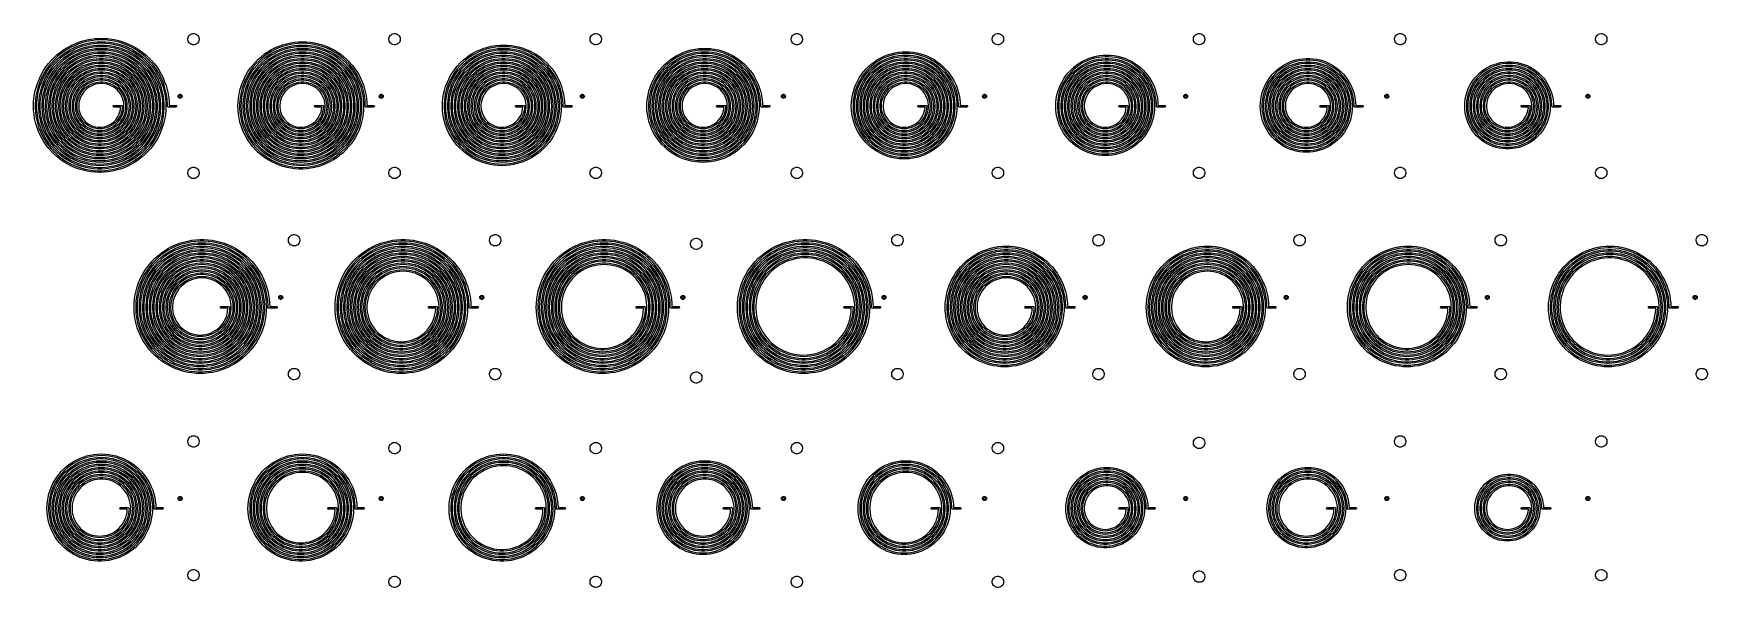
# Model space of a CAD drawing. Extents: x 25 to 275, y -107 to -24.
import ezdxf

# ---------------------------------------------------------------- set-up
doc = ezdxf.new("R2010")
doc.units = 0
doc.layers.add('BLACK', color=7, linetype='CONTINUOUS')

msp = doc.modelspace()

# ---------------------------------------------------------------- linework, layer by layer
at = {"layer": 'BLACK', "linetype": 'CONTINUOUS'}
for p, q in [((33.696909, -24.994825), (34.315783, -24.918191)), ((34.315783, -24.918191), (34.9382, -24.879802)), ((34.9382, -24.879802), (35.5618, -24.879802)), ((35.5618, -24.879802), (36.184217, -24.918191)), ((36.184217, -24.918191), (36.803091, -24.994825)), ((48.154093, -24.916685), (48.186601, -24.753258)), ((48.154093, -25.083315), (48.154093, -24.916685)), ((48.186601, -24.753258), (48.250367, -24.599313)), ((48.250367, -24.599313), (48.342941, -24.460766)), ((48.342941, -24.460766), (48.460766, -24.342941)), ((48.460766, -24.342941), (48.599313, -24.250367)), ((48.599313, -24.250367), (48.753258, -24.186601)), ((48.753258, -24.186601), (48.916685, -24.154093)), ((48.916685, -24.154093), (49.083315, -24.154093)), ((49.083315, -24.154093), (49.246742, -24.186601)), ((49.246742, -24.186601), (49.400687, -24.250367)), ((49.400687, -24.250367), (49.539234, -24.342941)), ((49.539234, -24.342941), (49.657059, -24.460766)), ((49.657059, -24.460766), (49.749633, -24.599313)), ((49.749633, -24.599313), (49.813399, -24.753258)), ((49.813399, -24.753258), (49.845907, -24.916685)), ((49.845907, -24.916685), (49.845907, -25.083315)), ((78.154093, -24.916685), (78.186601, -24.753258)), ((78.154093, -25.083315), (78.154093, -24.916685)), ((78.186601, -24.753258), (78.250367, -24.599313)), ((78.250367, -24.599313), (78.342941, -24.460766)), ((78.342941, -24.460766), (78.460766, -24.342941)), ((78.460766, -24.342941), (78.599313, -24.250367)), ((78.599313, -24.250367), (78.753258, -24.186601)), ((78.753258, -24.186601), (78.916685, -24.154093)), ((78.916685, -24.154093), (79.083315, -24.154093)), ((79.083315, -24.154093), (79.246742, -24.186601)), ((79.246742, -24.186601), (79.400687, -24.250367)), ((79.400687, -24.250367), (79.539234, -24.342941)), ((79.539234, -24.342941), (79.657059, -24.460766)), ((79.657059, -24.460766), (79.749633, -24.599313)), ((79.749633, -24.599313), (79.813399, -24.753258)), ((79.813399, -24.753258), (79.845907, -24.916685)), ((79.845907, -24.916685), (79.845907, -25.083315)), ((108.154093, -24.916685), (108.186601, -24.753258)), ((108.154093, -25.083315), (108.154093, -24.916685)), ((108.186601, -24.753258), (108.250367, -24.599313)), ((108.250367, -24.599313), (108.342941, -24.460766)), ((108.342941, -24.460766), (108.460766, -24.342941)), ((108.460766, -24.342941), (108.599313, -24.250367)), ((108.599313, -24.250367), (108.753258, -24.186601)), ((108.753258, -24.186601), (108.916685, -24.154093)), ((108.916685, -24.154093), (109.083315, -24.154093)), ((109.083315, -24.154093), (109.246742, -24.186601)), ((109.246742, -24.186601), (109.400687, -24.250367)), ((109.400687, -24.250367), (109.539234, -24.342941)), ((109.539234, -24.342941), (109.657059, -24.460766)), ((109.657059, -24.460766), (109.749633, -24.599313)), ((109.749633, -24.599313), (109.813399, -24.753258)), ((109.813399, -24.753258), (109.845907, -24.916685)), ((109.845907, -24.916685), (109.845907, -25.083315)), ((138.154093, -24.916685), (138.186601, -24.753258)), ((138.154093, -25.083315), (138.154093, -24.916685)), ((138.186601, -24.753258), (138.250367, -24.599313)), ((138.250367, -24.599313), (138.342941, -24.460766)), ((138.342941, -24.460766), (138.460766, -24.342941)), ((138.460766, -24.342941), (138.599313, -24.250367)), ((138.599313, -24.250367), (138.753258, -24.186601)), ((138.753258, -24.186601), (138.916685, -24.154093)), ((138.916685, -24.154093), (139.083315, -24.154093)), ((139.083315, -24.154093), (139.246742, -24.186601)), ((139.246742, -24.186601), (139.400687, -24.250367)), ((139.400687, -24.250367), (139.539234, -24.342941)), ((139.539234, -24.342941), (139.657059, -24.460766)), ((139.657059, -24.460766), (139.749633, -24.599313)), ((139.749633, -24.599313), (139.813399, -24.753258)), ((139.813399, -24.753258), (139.845907, -24.916685)), ((139.845907, -24.916685), (139.845907, -25.083315)), ((168.154093, -24.916685), (168.186601, -24.753258)), ((168.154093, -25.083315), (168.154093, -24.916685)), ((168.186601, -24.753258), (168.250367, -24.599313)), ((168.250367, -24.599313), (168.342941, -24.460766)), ((168.342941, -24.460766), (168.460766, -24.342941)), ((168.460766, -24.342941), (168.599313, -24.250367)), ((168.599313, -24.250367), (168.753258, -24.186601)), ((168.753258, -24.186601), (168.916685, -24.154093)), ((168.916685, -24.154093), (169.083315, -24.154093)), ((169.083315, -24.154093), (169.246742, -24.186601)), ((169.246742, -24.186601), (169.400687, -24.250367)), ((169.400687, -24.250367), (169.539234, -24.342941)), ((169.539234, -24.342941), (169.657059, -24.460766)), ((169.657059, -24.460766), (169.749633, -24.599313)), ((169.749633, -24.599313), (169.813399, -24.753258)), ((169.813399, -24.753258), (169.845907, -24.916685)), ((169.845907, -24.916685), (169.845907, -25.083315)), ((198.154093, -24.916685), (198.186601, -24.753258)), ((198.154093, -25.083315), (198.154093, -24.916685)), ((198.186601, -24.753258), (198.250367, -24.599313)), ((198.250367, -24.599313), (198.342941, -24.460766)), ((198.342941, -24.460766), (198.460766, -24.342941)), ((198.460766, -24.342941), (198.599313, -24.250367)), ((198.599313, -24.250367), (198.753258, -24.186601)), ((198.753258, -24.186601), (198.916685, -24.154093)), ((198.916685, -24.154093), (199.083315, -24.154093)), ((199.083315, -24.154093), (199.246742, -24.186601)), ((199.246742, -24.186601), (199.400687, -24.250367)), ((199.400687, -24.250367), (199.539234, -24.342941)), ((199.539234, -24.342941), (199.657059, -24.460766)), ((199.657059, -24.460766), (199.749633, -24.599313)), ((199.749633, -24.599313), (199.813399, -24.753258)), ((199.813399, -24.753258), (199.845907, -24.916685)), ((199.845907, -24.916685), (199.845907, -25.083315)), ((228.154093, -24.916685), (228.186601, -24.753258)), ((228.154093, -25.083315), (228.154093, -24.916685)), ((228.186601, -24.753258), (228.250367, -24.599313)), ((228.250367, -24.599313), (228.342941, -24.460766)), ((228.342941, -24.460766), (228.460766, -24.342941)), ((228.460766, -24.342941), (228.599313, -24.250367)), ((228.599313, -24.250367), (228.753258, -24.186601)), ((228.753258, -24.186601), (228.916685, -24.154093)), ((228.916685, -24.154093), (229.083315, -24.154093)), ((229.083315, -24.154093), (229.246742, -24.186601)), ((229.246742, -24.186601), (229.400687, -24.250367)), ((229.400687, -24.250367), (229.539234, -24.342941)), ((229.539234, -24.342941), (229.657059, -24.460766)), ((229.657059, -24.460766), (229.749633, -24.599313)), ((229.749633, -24.599313), (229.813399, -24.753258)), ((229.813399, -24.753258), (229.845907, -24.916685)), ((229.845907, -24.916685), (229.845907, -25.083315)), ((258.154093, -24.916685), (258.186601, -24.753258)), ((258.154093, -25.083315), (258.154093, -24.916685)), ((258.186601, -24.753258), (258.250367, -24.599313)), ((258.250367, -24.599313), (258.342941, -24.460766)), ((258.342941, -24.460766), (258.460766, -24.342941)), ((258.460766, -24.342941), (258.599313, -24.250367)), ((258.599313, -24.250367), (258.753258, -24.186601)), ((258.753258, -24.186601), (258.916685, -24.154093)), ((258.916685, -24.154093), (259.083315, -24.154093)), ((259.083315, -24.154093), (259.246742, -24.186601)), ((259.246742, -24.186601), (259.400687, -24.250367)), ((259.400687, -24.250367), (259.539234, -24.342941)), ((259.539234, -24.342941), (259.657059, -24.460766)), ((259.657059, -24.460766), (259.749633, -24.599313)), ((259.749633, -24.599313), (259.813399, -24.753258)), ((259.813399, -24.753258), (259.845907, -24.916685)), ((259.845907, -24.916685), (259.845907, -25.083315)), ((28.201644, -27.731142), (28.66249, -27.311025)), ((28.66249, -27.311025), (29.148324, -26.920076)), ((29.194555, -27.193367), (28.716321, -27.588996)), ((29.114794, -27.58381), (29.592567, -27.213211)), ((29.148324, -26.920076), (29.657305, -26.559776)), ((29.696686, -26.828547), (29.194555, -27.193367)), ((29.592567, -27.213211), (30.092667, -26.873344)), ((30.132981, -27.138885), (29.639831, -27.482885)), ((29.657305, -26.559776), (30.1875, -26.231493)), ((29.695052, -27.760651), (30.180422, -27.41284)), ((30.220734, -26.495976), (29.696686, -26.828547)), ((30.560887, -27.459294), (30.077741, -27.782121)), ((30.092667, -26.873344), (30.613121, -26.565548)), ((30.647158, -26.827188), (30.132981, -27.138885)), ((30.180422, -27.41284), (30.6875, -27.097518)), ((30.1875, -26.231493), (30.736899, -25.936472)), ((30.764631, -26.196967), (30.220734, -26.495976)), ((31.064113, -27.168756), (30.560887, -27.459294)), ((30.60904, -27.730054), (31.104982, -27.436307)), ((30.613121, -26.565548), (31.151874, -26.29104)), ((31.180249, -26.549075), (30.647158, -26.827188)), ((30.6875, -27.097518), (31.214116, -26.816036)), ((30.736899, -25.936472), (31.303418, -25.675832)), ((31.326228, -25.932699), (30.764631, -26.196967)), ((31.585263, -26.911753), (31.064113, -27.168756)), ((31.104982, -27.436307), (31.619438, -27.176341)), ((31.650978, -27.432338), (31.142933, -27.695586)), ((31.151874, -26.29104), (31.706801, -26.050901)), ((31.730063, -26.305689), (31.180249, -26.549075)), ((31.214116, -26.816036), (31.758014, -26.569599)), ((31.303418, -25.675832), (31.884908, -25.450561)), ((31.903312, -25.704216), (31.326228, -25.932699)), ((32.122106, -26.689386), (31.585263, -26.911753)), ((31.619438, -27.176341), (32.150108, -26.951317)), ((32.175804, -27.204374), (31.650978, -27.432338)), ((31.706801, -26.050901), (32.275711, -25.846081)), ((32.294342, -26.098029), (31.730063, -26.305689)), ((31.758014, -26.569599), (32.316865, -26.359263)), ((31.884908, -25.450561), (32.479162, -25.261515)), ((32.493603, -25.512418), (31.903312, -25.704216)), ((32.012991, -27.547658), (32.529103, -27.34413)), ((32.672343, -26.502605), (32.122106, -26.689386)), ((32.150108, -26.951317), (32.694623, -26.762241)), ((32.714963, -27.012756), (32.175804, -27.204374)), ((32.275711, -25.846081), (32.85636, -25.677387)), ((32.870766, -25.926949), (32.294342, -26.098029)), ((32.316865, -26.359263), (32.888276, -26.185927)), ((32.479162, -25.261515), (33.083928, -25.109411)), ((33.094772, -25.358064), (32.493603, -25.512418)), ((32.529103, -27.34413), (33.057901, -27.176297)), ((33.078033, -27.42545), (32.55495, -27.59541)), ((33.233619, -26.352212), (32.672343, -26.502605)), ((32.694623, -26.762241), (33.250551, -26.609957)), ((33.265941, -26.85838), (32.714963, -27.012756)), ((32.85636, -25.677387), (33.446455, -25.545485)), ((33.456967, -25.793153), (32.870766, -25.926949)), ((32.888276, -26.185927), (33.469801, -26.050334)), ((33.057901, -27.176297), (33.59692, -27.044942)), ((33.611697, -27.292393), (33.078033, -27.42545)), ((33.083928, -25.109411), (33.696909, -24.994825)), ((33.704447, -25.241763), (33.094772, -25.358064)), ((33.803528, -26.23885), (33.233619, -26.352212)), ((33.250551, -26.609957), (33.815409, -26.495144)), ((33.826171, -26.741963), (33.265941, -26.85838)), ((33.446455, -25.545485), (34.043668, -25.450896)), ((34.050535, -25.697189), (33.456967, -25.793153)), ((33.469801, -26.050334), (34.058948, -25.953066)), ((33.59692, -27.044942), (34.143646, -26.950677)), ((34.153344, -27.196886), (33.611697, -27.292393)), ((33.62919, -27.549255), (34.164849, -27.452612)), ((34.320222, -25.163972), (33.704447, -25.241763)), ((34.379632, -26.163004), (33.803528, -26.23885)), ((33.815409, -26.495144), (34.386675, -26.418316)), ((34.393038, -26.664048), (33.826171, -26.741963)), ((34.043668, -25.450896), (34.645641, -25.393993)), ((34.649033, -25.639453), (34.050535, -25.697189)), ((34.058948, -25.953066), (34.653196, -25.894537)), ((34.143646, -26.950677), (34.69553, -26.893941)), ((34.700333, -27.139395), (34.153344, -27.196886)), ((34.164849, -27.452612), (34.706039, -27.394428)), ((34.939666, -25.125), (34.320222, -25.163972)), ((34.959463, -26.125), (34.379632, -26.163004)), ((34.386675, -26.418316), (34.961796, -26.379817)), ((34.963901, -26.625), (34.393038, -26.664048)), ((34.645641, -25.393993), (35.25, -25.375)), ((35.25, -25.620181), (34.649033, -25.639453)), ((34.653196, -25.894537), (35.25, -25.875)), ((34.69553, -26.893941), (35.25, -26.875)), ((35.25, -27.1202), (34.700333, -27.139395)), ((34.706039, -27.394428), (35.25, -27.375)), ((35.560334, -25.125), (34.939666, -25.125)), ((35.540537, -26.125), (34.959463, -26.125)), ((34.961796, -26.379817), (35.538204, -26.379817)), ((35.536099, -26.625), (34.963901, -26.625)), ((35.25, -25.375), (35.854359, -25.393993)), ((35.850967, -25.639453), (35.25, -25.620181)), ((35.25, -25.875), (35.846804, -25.894537)), ((35.25, -26.875), (35.80447, -26.893941)), ((35.799667, -27.139395), (35.25, -27.1202)), ((35.25, -27.375), (35.793961, -27.394428)), ((36.106962, -26.664048), (35.536099, -26.625)), ((35.538204, -26.379817), (36.113325, -26.418316)), ((36.120368, -26.163004), (35.540537, -26.125)), ((36.179778, -25.163972), (35.560334, -25.125)), ((35.793961, -27.394428), (36.335151, -27.452612)), ((36.346656, -27.196886), (35.799667, -27.139395)), ((35.80447, -26.893941), (36.356354, -26.950677)), ((35.846804, -25.894537), (36.441052, -25.953066)), ((36.449465, -25.697189), (35.850967, -25.639453)), ((35.854359, -25.393993), (36.456332, -25.450896)), ((36.673829, -26.741963), (36.106962, -26.664048)), ((36.113325, -26.418316), (36.684591, -26.495144)), ((36.696472, -26.23885), (36.120368, -26.163004)), ((36.795553, -25.241763), (36.179778, -25.163972)), ((36.335151, -27.452612), (36.87081, -27.549255)), ((36.888303, -27.292393), (36.346656, -27.196886)), ((36.356354, -26.950677), (36.90308, -27.044942)), ((36.441052, -25.953066), (37.030199, -26.050334)), ((37.043033, -25.793153), (36.449465, -25.697189)), ((36.456332, -25.450896), (37.053545, -25.545485)), ((37.234059, -26.85838), (36.673829, -26.741963)), ((36.684591, -26.495144), (37.249449, -26.609957)), ((37.266381, -26.352212), (36.696472, -26.23885)), ((37.405228, -25.358064), (36.795553, -25.241763)), ((36.803091, -24.994825), (37.416072, -25.109411)), ((37.421967, -27.42545), (36.888303, -27.292393)), ((36.90308, -27.044942), (37.442099, -27.176297)), ((37.030199, -26.050334), (37.611724, -26.185927)), ((37.629234, -25.926949), (37.043033, -25.793153)), ((37.053545, -25.545485), (37.64364, -25.677387)), ((37.785037, -27.012756), (37.234059, -26.85838)), ((37.249449, -26.609957), (37.805377, -26.762241)), ((37.827657, -26.502605), (37.266381, -26.352212)), ((38.006397, -25.512418), (37.405228, -25.358064)), ((37.416072, -25.109411), (38.020838, -25.261515)), ((37.94505, -27.59541), (37.421967, -27.42545)), ((37.442099, -27.176297), (37.970897, -27.34413)), ((37.611724, -26.185927), (38.183135, -26.359263)), ((38.205658, -26.098029), (37.629234, -25.926949)), ((37.64364, -25.677387), (38.224289, -25.846081)), ((38.324196, -27.204374), (37.785037, -27.012756)), ((37.805377, -26.762241), (38.349892, -26.951317)), ((38.377894, -26.689386), (37.827657, -26.502605)), ((37.970897, -27.34413), (38.487009, -27.547658)), ((38.596688, -25.704216), (38.006397, -25.512418)), ((38.020838, -25.261515), (38.615092, -25.450561)), ((38.183135, -26.359263), (38.741986, -26.569599)), ((38.769937, -26.305689), (38.205658, -26.098029)), ((38.224289, -25.846081), (38.793199, -26.050901)), ((38.849022, -27.432338), (38.324196, -27.204374)), ((38.349892, -26.951317), (38.880562, -27.176341)), ((38.914737, -26.911753), (38.377894, -26.689386)), ((39.173772, -25.932699), (38.596688, -25.704216)), ((38.615092, -25.450561), (39.196582, -25.675832)), ((38.741986, -26.569599), (39.285884, -26.816036)), ((39.319751, -26.549075), (38.769937, -26.305689)), ((38.793199, -26.050901), (39.348126, -26.29104)), ((39.357067, -27.695586), (38.849022, -27.432338)), ((38.880562, -27.176341), (39.395018, -27.436307)), ((39.435887, -27.168756), (38.914737, -26.911753)), ((39.735369, -26.196967), (39.173772, -25.932699)), ((39.196582, -25.675832), (39.763101, -25.936472)), ((39.285884, -26.816036), (39.8125, -27.097518)), ((39.852842, -26.827188), (39.319751, -26.549075)), ((39.348126, -26.29104), (39.886879, -26.565548)), ((39.395018, -27.436307), (39.89096, -27.730054)), ((39.939113, -27.459294), (39.435887, -27.168756)), ((40.279266, -26.495976), (39.735369, -26.196967)), ((39.763101, -25.936472), (40.3125, -26.231493)), ((39.8125, -27.097518), (40.319578, -27.41284)), ((40.367019, -27.138885), (39.852842, -26.827188)), ((39.886879, -26.565548), (40.407333, -26.873344)), ((40.422259, -27.782121), (39.939113, -27.459294)), ((40.803314, -26.828547), (40.279266, -26.495976)), ((40.3125, -26.231493), (40.842695, -26.559776)), ((40.319578, -27.41284), (40.804948, -27.760651)), ((40.860169, -27.482885), (40.367019, -27.138885)), ((40.407333, -26.873344), (40.907433, -27.213211)), ((41.305445, -27.193367), (40.803314, -26.828547)), ((40.842695, -26.559776), (41.351676, -26.920076)), ((40.907433, -27.213211), (41.385206, -27.58381)), ((41.783679, -27.588996), (41.305445, -27.193367)), ((41.351676, -26.920076), (41.83751, -27.311025)), ((41.83751, -27.311025), (42.298356, -27.731142)), ((48.186601, -25.246742), (48.154093, -25.083315)), ((48.250367, -25.400687), (48.186601, -25.246742)), ((48.342941, -25.539234), (48.250367, -25.400687)), ((48.460766, -25.657059), (48.342941, -25.539234)), ((48.599313, -25.749633), (48.460766, -25.657059)), ((48.753258, -25.813399), (48.599313, -25.749633)), ((48.916685, -25.845907), (48.753258, -25.813399)), ((49.083315, -25.845907), (48.916685, -25.845907)), ((49.246742, -25.813399), (49.083315, -25.845907)), ((49.400687, -25.749633), (49.246742, -25.813399)), ((49.539234, -25.657059), (49.400687, -25.749633)), ((49.657059, -25.539234), (49.539234, -25.657059)), ((49.749633, -25.400687), (49.657059, -25.539234)), ((49.813399, -25.246742), (49.749633, -25.400687)), ((49.845907, -25.083315), (49.813399, -25.246742)), ((59.114794, -27.58381), (59.592567, -27.213211)), ((59.592567, -27.213211), (60.092667, -26.873344)), ((60.132981, -27.138885), (59.639831, -27.482885)), ((59.695052, -27.760651), (60.180422, -27.41284)), ((60.560887, -27.459294), (60.077741, -27.782121)), ((60.092667, -26.873344), (60.613121, -26.565548)), ((60.647158, -26.827188), (60.132981, -27.138885)), ((60.180422, -27.41284), (60.6875, -27.097518)), ((61.064113, -27.168756), (60.560887, -27.459294)), ((60.60904, -27.730054), (61.104982, -27.436307)), ((60.613121, -26.565548), (61.151874, -26.29104)), ((61.180249, -26.549075), (60.647158, -26.827188)), ((60.6875, -27.097518), (61.214116, -26.816036)), ((61.585263, -26.911753), (61.064113, -27.168756)), ((61.104982, -27.436307), (61.619438, -27.176341)), ((61.650978, -27.432338), (61.142933, -27.695586)), ((61.151874, -26.29104), (61.706801, -26.050901)), ((61.730063, -26.305689), (61.180249, -26.549075)), ((61.214116, -26.816036), (61.758014, -26.569599)), ((62.122106, -26.689386), (61.585263, -26.911753)), ((61.619438, -27.176341), (62.150108, -26.951317)), ((62.175804, -27.204374), (61.650978, -27.432338)), ((61.706801, -26.050901), (62.275711, -25.846081)), ((62.294342, -26.098029), (61.730063, -26.305689)), ((61.758014, -26.569599), (62.316865, -26.359263)), ((62.012991, -27.547658), (62.529103, -27.34413)), ((62.672343, -26.502605), (62.122106, -26.689386)), ((62.150108, -26.951317), (62.694623, -26.762241)), ((62.714963, -27.012756), (62.175804, -27.204374)), ((62.275711, -25.846081), (62.85636, -25.677387)), ((62.870766, -25.926949), (62.294342, -26.098029)), ((62.316865, -26.359263), (62.888276, -26.185927)), ((62.529103, -27.34413), (63.057901, -27.176297)), ((63.078033, -27.42545), (62.55495, -27.59541)), ((63.233619, -26.352212), (62.672343, -26.502605)), ((62.694623, -26.762241), (63.250551, -26.609957)), ((63.265941, -26.85838), (62.714963, -27.012756)), ((62.85636, -25.677387), (63.446455, -25.545485)), ((63.456967, -25.793153), (62.870766, -25.926949)), ((62.888276, -26.185927), (63.469801, -26.050334)), ((63.057901, -27.176297), (63.59692, -27.044942)), ((63.611697, -27.292393), (63.078033, -27.42545)), ((63.803528, -26.23885), (63.233619, -26.352212)), ((63.250551, -26.609957), (63.815409, -26.495144)), ((63.826171, -26.741963), (63.265941, -26.85838)), ((63.446455, -25.545485), (64.043668, -25.450896)), ((64.050535, -25.697189), (63.456967, -25.793153)), ((63.469801, -26.050334), (64.058948, -25.953066)), ((63.59692, -27.044942), (64.143646, -26.950677)), ((64.153344, -27.196886), (63.611697, -27.292393)), ((63.62919, -27.549255), (64.164849, -27.452612)), ((64.379632, -26.163004), (63.803528, -26.23885)), ((63.815409, -26.495144), (64.386675, -26.418316)), ((64.393038, -26.664048), (63.826171, -26.741963)), ((64.043668, -25.450896), (64.645641, -25.393993)), ((64.649033, -25.639453), (64.050535, -25.697189)), ((64.058948, -25.953066), (64.653196, -25.894537)), ((64.143646, -26.950677), (64.69553, -26.893941)), ((64.700333, -27.139395), (64.153344, -27.196886)), ((64.164849, -27.452612), (64.706039, -27.394428)), ((64.959463, -26.125), (64.379632, -26.163004)), ((64.386675, -26.418316), (64.961796, -26.379817)), ((64.963901, -26.625), (64.393038, -26.664048)), ((64.645641, -25.393993), (65.25, -25.375)), ((65.25, -25.620181), (64.649033, -25.639453)), ((64.653196, -25.894537), (65.25, -25.875)), ((64.69553, -26.893941), (65.25, -26.875)), ((65.25, -27.1202), (64.700333, -27.139395)), ((64.706039, -27.394428), (65.25, -27.375)), ((65.540537, -26.125), (64.959463, -26.125)), ((64.961796, -26.379817), (65.538204, -26.379817)), ((65.536099, -26.625), (64.963901, -26.625)), ((65.25, -25.375), (65.854359, -25.393993)), ((65.850967, -25.639453), (65.25, -25.620181)), ((65.25, -25.875), (65.846804, -25.894537)), ((65.25, -26.875), (65.80447, -26.893941)), ((65.799667, -27.139395), (65.25, -27.1202)), ((65.25, -27.375), (65.793961, -27.394428)), ((66.106962, -26.664048), (65.536099, -26.625)), ((65.538204, -26.379817), (66.113325, -26.418316)), ((66.120368, -26.163004), (65.540537, -26.125)), ((65.793961, -27.394428), (66.335151, -27.452612)), ((66.346656, -27.196886), (65.799667, -27.139395)), ((65.80447, -26.893941), (66.356354, -26.950677)), ((65.846804, -25.894537), (66.441052, -25.953066)), ((66.449465, -25.697189), (65.850967, -25.639453)), ((65.854359, -25.393993), (66.456332, -25.450896)), ((66.673829, -26.741963), (66.106962, -26.664048)), ((66.113325, -26.418316), (66.684591, -26.495144)), ((66.696472, -26.23885), (66.120368, -26.163004)), ((66.335151, -27.452612), (66.87081, -27.549255)), ((66.888303, -27.292393), (66.346656, -27.196886)), ((66.356354, -26.950677), (66.90308, -27.044942)), ((66.441052, -25.953066), (67.030199, -26.050334)), ((67.043033, -25.793153), (66.449465, -25.697189)), ((66.456332, -25.450896), (67.053545, -25.545485)), ((67.234059, -26.85838), (66.673829, -26.741963)), ((66.684591, -26.495144), (67.249449, -26.609957)), ((67.266381, -26.352212), (66.696472, -26.23885)), ((67.421967, -27.42545), (66.888303, -27.292393)), ((66.90308, -27.044942), (67.442099, -27.176297)), ((67.030199, -26.050334), (67.611724, -26.185927)), ((67.629234, -25.926949), (67.043033, -25.793153)), ((67.053545, -25.545485), (67.64364, -25.677387)), ((67.785037, -27.012756), (67.234059, -26.85838)), ((67.249449, -26.609957), (67.805377, -26.762241)), ((67.827657, -26.502605), (67.266381, -26.352212)), ((67.94505, -27.59541), (67.421967, -27.42545)), ((67.442099, -27.176297), (67.970897, -27.34413)), ((67.611724, -26.185927), (68.183135, -26.359263)), ((68.205658, -26.098029), (67.629234, -25.926949)), ((67.64364, -25.677387), (68.224289, -25.846081)), ((68.324196, -27.204374), (67.785037, -27.012756)), ((67.805377, -26.762241), (68.349892, -26.951317)), ((68.377894, -26.689386), (67.827657, -26.502605)), ((67.970897, -27.34413), (68.487009, -27.547658)), ((68.183135, -26.359263), (68.741986, -26.569599)), ((68.769937, -26.305689), (68.205658, -26.098029)), ((68.224289, -25.846081), (68.793199, -26.050901)), ((68.849022, -27.432338), (68.324196, -27.204374)), ((68.349892, -26.951317), (68.880562, -27.176341)), ((68.914737, -26.911753), (68.377894, -26.689386)), ((68.741986, -26.569599), (69.285884, -26.816036)), ((69.319751, -26.549075), (68.769937, -26.305689)), ((68.793199, -26.050901), (69.348126, -26.29104)), ((69.357067, -27.695586), (68.849022, -27.432338)), ((68.880562, -27.176341), (69.395018, -27.436307)), ((69.435887, -27.168756), (68.914737, -26.911753)), ((69.285884, -26.816036), (69.8125, -27.097518)), ((69.852842, -26.827188), (69.319751, -26.549075)), ((69.348126, -26.29104), (69.886879, -26.565548)), ((69.395018, -27.436307), (69.89096, -27.730054)), ((69.939113, -27.459294), (69.435887, -27.168756)), ((69.8125, -27.097518), (70.319578, -27.41284)), ((70.367019, -27.138885), (69.852842, -26.827188)), ((69.886879, -26.565548), (70.407333, -26.873344)), ((70.422259, -27.782121), (69.939113, -27.459294)), ((70.319578, -27.41284), (70.804948, -27.760651)), ((70.860169, -27.482885), (70.367019, -27.138885)), ((70.407333, -26.873344), (70.907433, -27.213211)), ((70.907433, -27.213211), (71.385206, -27.58381)), ((78.186601, -25.246742), (78.154093, -25.083315)), ((78.250367, -25.400687), (78.186601, -25.246742)), ((78.342941, -25.539234), (78.250367, -25.400687)), ((78.460766, -25.657059), (78.342941, -25.539234)), ((78.599313, -25.749633), (78.460766, -25.657059)), ((78.753258, -25.813399), (78.599313, -25.749633)), ((78.916685, -25.845907), (78.753258, -25.813399)), ((79.083315, -25.845907), (78.916685, -25.845907)), ((79.246742, -25.813399), (79.083315, -25.845907)), ((79.400687, -25.749633), (79.246742, -25.813399)), ((79.539234, -25.657059), (79.400687, -25.749633)), ((79.657059, -25.539234), (79.539234, -25.657059)), ((79.749633, -25.400687), (79.657059, -25.539234)), ((79.813399, -25.246742), (79.749633, -25.400687)), ((79.845907, -25.083315), (79.813399, -25.246742)), ((89.695052, -27.760651), (90.180422, -27.41284)), ((90.560887, -27.459294), (90.077741, -27.782121)), ((90.180422, -27.41284), (90.6875, -27.097518)), ((91.064113, -27.168756), (90.560887, -27.459294)), ((90.60904, -27.730054), (91.104982, -27.436307)), ((90.6875, -27.097518), (91.214116, -26.816036)), ((91.585263, -26.911753), (91.064113, -27.168756)), ((91.104982, -27.436307), (91.619438, -27.176341)), ((91.650978, -27.432338), (91.142933, -27.695586)), ((91.214116, -26.816036), (91.758014, -26.569599)), ((92.122106, -26.689386), (91.585263, -26.911753)), ((91.619438, -27.176341), (92.150108, -26.951317)), ((92.175804, -27.204374), (91.650978, -27.432338)), ((91.758014, -26.569599), (92.316865, -26.359263)), ((92.012991, -27.547658), (92.529103, -27.34413)), ((92.672343, -26.502605), (92.122106, -26.689386)), ((92.150108, -26.951317), (92.694623, -26.762241)), ((92.714963, -27.012756), (92.175804, -27.204374)), ((92.316865, -26.359263), (92.888276, -26.185927)), ((92.529103, -27.34413), (93.057901, -27.176297)), ((93.078033, -27.42545), (92.55495, -27.59541)), ((93.233619, -26.352212), (92.672343, -26.502605)), ((92.694623, -26.762241), (93.250551, -26.609957)), ((93.265941, -26.85838), (92.714963, -27.012756)), ((92.888276, -26.185927), (93.469801, -26.050334)), ((93.057901, -27.176297), (93.59692, -27.044942)), ((93.611697, -27.292393), (93.078033, -27.42545)), ((93.803528, -26.23885), (93.233619, -26.352212)), ((93.250551, -26.609957), (93.815409, -26.495144)), ((93.826171, -26.741963), (93.265941, -26.85838)), ((93.469801, -26.050334), (94.058948, -25.953066)), ((93.59692, -27.044942), (94.143646, -26.950677)), ((94.153344, -27.196886), (93.611697, -27.292393)), ((93.62919, -27.549255), (94.164849, -27.452612)), ((94.379632, -26.163004), (93.803528, -26.23885)), ((93.815409, -26.495144), (94.386675, -26.418316)), ((94.393038, -26.664048), (93.826171, -26.741963)), ((94.058948, -25.953066), (94.653196, -25.894537)), ((94.143646, -26.950677), (94.69553, -26.893941)), ((94.700333, -27.139395), (94.153344, -27.196886)), ((94.164849, -27.452612), (94.706039, -27.394428)), ((94.959463, -26.125), (94.379632, -26.163004)), ((94.386675, -26.418316), (94.961796, -26.379817)), ((94.963901, -26.625), (94.393038, -26.664048)), ((94.653196, -25.894537), (95.25, -25.875)), ((94.69553, -26.893941), (95.25, -26.875)), ((95.25, -27.1202), (94.700333, -27.139395)), ((94.706039, -27.394428), (95.25, -27.375)), ((95.540537, -26.125), (94.959463, -26.125)), ((94.961796, -26.379817), (95.538204, -26.379817)), ((95.536099, -26.625), (94.963901, -26.625)), ((95.25, -25.875), (95.846804, -25.894537)), ((95.25, -26.875), (95.80447, -26.893941)), ((95.799667, -27.139395), (95.25, -27.1202)), ((95.25, -27.375), (95.793961, -27.394428)), ((96.106962, -26.664048), (95.536099, -26.625)), ((95.538204, -26.379817), (96.113325, -26.418316)), ((96.120368, -26.163004), (95.540537, -26.125)), ((95.793961, -27.394428), (96.335151, -27.452612)), ((96.346656, -27.196886), (95.799667, -27.139395)), ((95.80447, -26.893941), (96.356354, -26.950677)), ((95.846804, -25.894537), (96.441052, -25.953066)), ((96.673829, -26.741963), (96.106962, -26.664048)), ((96.113325, -26.418316), (96.684591, -26.495144)), ((96.696472, -26.23885), (96.120368, -26.163004)), ((96.335151, -27.452612), (96.87081, -27.549255)), ((96.888303, -27.292393), (96.346656, -27.196886)), ((96.356354, -26.950677), (96.90308, -27.044942)), ((96.441052, -25.953066), (97.030199, -26.050334)), ((97.234059, -26.85838), (96.673829, -26.741963)), ((96.684591, -26.495144), (97.249449, -26.609957)), ((97.266381, -26.352212), (96.696472, -26.23885)), ((97.421967, -27.42545), (96.888303, -27.292393)), ((96.90308, -27.044942), (97.442099, -27.176297)), ((97.030199, -26.050334), (97.611724, -26.185927)), ((97.785037, -27.012756), (97.234059, -26.85838)), ((97.249449, -26.609957), (97.805377, -26.762241)), ((97.827657, -26.502605), (97.266381, -26.352212)), ((97.94505, -27.59541), (97.421967, -27.42545)), ((97.442099, -27.176297), (97.970897, -27.34413)), ((97.611724, -26.185927), (98.183135, -26.359263)), ((98.324196, -27.204374), (97.785037, -27.012756)), ((97.805377, -26.762241), (98.349892, -26.951317)), ((98.377894, -26.689386), (97.827657, -26.502605)), ((97.970897, -27.34413), (98.487009, -27.547658)), ((98.183135, -26.359263), (98.741986, -26.569599)), ((98.849022, -27.432338), (98.324196, -27.204374)), ((98.349892, -26.951317), (98.880562, -27.176341)), ((98.914737, -26.911753), (98.377894, -26.689386)), ((98.741986, -26.569599), (99.285884, -26.816036)), ((99.357067, -27.695586), (98.849022, -27.432338)), ((98.880562, -27.176341), (99.395018, -27.436307)), ((99.435887, -27.168756), (98.914737, -26.911753)), ((99.285884, -26.816036), (99.8125, -27.097518)), ((99.395018, -27.436307), (99.89096, -27.730054)), ((99.939113, -27.459294), (99.435887, -27.168756)), ((99.8125, -27.097518), (100.319578, -27.41284)), ((100.422259, -27.782121), (99.939113, -27.459294)), ((100.319578, -27.41284), (100.804948, -27.760651)), ((108.186601, -25.246742), (108.154093, -25.083315)), ((108.250367, -25.400687), (108.186601, -25.246742)), ((108.342941, -25.539234), (108.250367, -25.400687)), ((108.460766, -25.657059), (108.342941, -25.539234)), ((108.599313, -25.749633), (108.460766, -25.657059)), ((108.753258, -25.813399), (108.599313, -25.749633)), ((108.916685, -25.845907), (108.753258, -25.813399)), ((109.083315, -25.845907), (108.916685, -25.845907)), ((109.246742, -25.813399), (109.083315, -25.845907)), ((109.400687, -25.749633), (109.246742, -25.813399)), ((109.539234, -25.657059), (109.400687, -25.749633)), ((109.657059, -25.539234), (109.539234, -25.657059)), ((109.749633, -25.400687), (109.657059, -25.539234)), ((109.813399, -25.246742), (109.749633, -25.400687)), ((109.845907, -25.083315), (109.813399, -25.246742)), ((120.60904, -27.730054), (121.104982, -27.436307)), ((121.104982, -27.436307), (121.619438, -27.176341)), ((121.650978, -27.432338), (121.142933, -27.695586)), ((121.619438, -27.176341), (122.150108, -26.951317)), ((122.175804, -27.204374), (121.650978, -27.432338)), ((122.012991, -27.547658), (122.529103, -27.34413)), ((122.150108, -26.951317), (122.694623, -26.762241)), ((122.714963, -27.012756), (122.175804, -27.204374)), ((122.529103, -27.34413), (123.057901, -27.176297)), ((123.078033, -27.42545), (122.55495, -27.59541)), ((122.694623, -26.762241), (123.250551, -26.609957)), ((123.265941, -26.85838), (122.714963, -27.012756)), ((123.057901, -27.176297), (123.59692, -27.044942)), ((123.611697, -27.292393), (123.078033, -27.42545)), ((123.250551, -26.609957), (123.815409, -26.495144)), ((123.826171, -26.741963), (123.265941, -26.85838)), ((123.59692, -27.044942), (124.143646, -26.950677)), ((124.153344, -27.196886), (123.611697, -27.292393)), ((123.62919, -27.549255), (124.164849, -27.452612)), ((123.815409, -26.495144), (124.386675, -26.418316)), ((124.393038, -26.664048), (123.826171, -26.741963)), ((124.143646, -26.950677), (124.69553, -26.893941)), ((124.700333, -27.139395), (124.153344, -27.196886)), ((124.164849, -27.452612), (124.706039, -27.394428)), ((124.386675, -26.418316), (124.961796, -26.379817)), ((124.963901, -26.625), (124.393038, -26.664048)), ((124.69553, -26.893941), (125.25, -26.875)), ((125.25, -27.1202), (124.700333, -27.139395)), ((124.706039, -27.394428), (125.25, -27.375)), ((124.961796, -26.379817), (125.538204, -26.379817)), ((125.536099, -26.625), (124.963901, -26.625)), ((125.25, -26.875), (125.80447, -26.893941)), ((125.799667, -27.139395), (125.25, -27.1202)), ((125.25, -27.375), (125.793961, -27.394428)), ((126.106962, -26.664048), (125.536099, -26.625)), ((125.538204, -26.379817), (126.113325, -26.418316)), ((125.793961, -27.394428), (126.335151, -27.452612)), ((126.346656, -27.196886), (125.799667, -27.139395)), ((125.80447, -26.893941), (126.356354, -26.950677)), ((126.673829, -26.741963), (126.106962, -26.664048)), ((126.113325, -26.418316), (126.684591, -26.495144)), ((126.335151, -27.452612), (126.87081, -27.549255)), ((126.888303, -27.292393), (126.346656, -27.196886)), ((126.356354, -26.950677), (126.90308, -27.044942)), ((127.234059, -26.85838), (126.673829, -26.741963)), ((126.684591, -26.495144), (127.249449, -26.609957)), ((127.421967, -27.42545), (126.888303, -27.292393)), ((126.90308, -27.044942), (127.442099, -27.176297)), ((127.785037, -27.012756), (127.234059, -26.85838)), ((127.249449, -26.609957), (127.805377, -26.762241)), ((127.94505, -27.59541), (127.421967, -27.42545)), ((127.442099, -27.176297), (127.970897, -27.34413)), ((128.324196, -27.204374), (127.785037, -27.012756)), ((127.805377, -26.762241), (128.349892, -26.951317)), ((127.970897, -27.34413), (128.487009, -27.547658)), ((128.849022, -27.432338), (128.324196, -27.204374)), ((128.349892, -26.951317), (128.880562, -27.176341)), ((129.357067, -27.695586), (128.849022, -27.432338)), ((128.880562, -27.176341), (129.395018, -27.436307)), ((129.395018, -27.436307), (129.89096, -27.730054)), ((138.186601, -25.246742), (138.154093, -25.083315)), ((138.250367, -25.400687), (138.186601, -25.246742)), ((138.342941, -25.539234), (138.250367, -25.400687)), ((138.460766, -25.657059), (138.342941, -25.539234)), ((138.599313, -25.749633), (138.460766, -25.657059)), ((138.753258, -25.813399), (138.599313, -25.749633)), ((138.916685, -25.845907), (138.753258, -25.813399)), ((139.083315, -25.845907), (138.916685, -25.845907)), ((139.246742, -25.813399), (139.083315, -25.845907)), ((139.400687, -25.749633), (139.246742, -25.813399)), ((139.539234, -25.657059), (139.400687, -25.749633)), ((139.657059, -25.539234), (139.539234, -25.657059)), ((139.749633, -25.400687), (139.657059, -25.539234)), ((139.813399, -25.246742), (139.749633, -25.400687)), ((139.845907, -25.083315), (139.813399, -25.246742)), ((152.012991, -27.547658), (152.529103, -27.34413)), ((152.529103, -27.34413), (153.057901, -27.176297)), ((153.078033, -27.42545), (152.55495, -27.59541)), ((153.057901, -27.176297), (153.59692, -27.044942)), ((153.611697, -27.292393), (153.078033, -27.42545)), ((153.59692, -27.044942), (154.143646, -26.950677)), ((154.153344, -27.196886), (153.611697, -27.292393)), ((153.62919, -27.549255), (154.164849, -27.452612)), ((154.143646, -26.950677), (154.69553, -26.893941)), ((154.700333, -27.139395), (154.153344, -27.196886)), ((154.164849, -27.452612), (154.706039, -27.394428)), ((154.69553, -26.893941), (155.25, -26.875)), ((155.25, -27.1202), (154.700333, -27.139395)), ((154.706039, -27.394428), (155.25, -27.375)), ((155.25, -26.875), (155.80447, -26.893941)), ((155.799667, -27.139395), (155.25, -27.1202)), ((155.25, -27.375), (155.793961, -27.394428)), ((155.793961, -27.394428), (156.335151, -27.452612)), ((156.346656, -27.196886), (155.799667, -27.139395)), ((155.80447, -26.893941), (156.356354, -26.950677)), ((156.335151, -27.452612), (156.87081, -27.549255)), ((156.888303, -27.292393), (156.346656, -27.196886)), ((156.356354, -26.950677), (156.90308, -27.044942)), ((157.421967, -27.42545), (156.888303, -27.292393)), ((156.90308, -27.044942), (157.442099, -27.176297)), ((157.94505, -27.59541), (157.421967, -27.42545)), ((157.442099, -27.176297), (157.970897, -27.34413)), ((157.970897, -27.34413), (158.487009, -27.547658)), ((168.186601, -25.246742), (168.154093, -25.083315)), ((168.250367, -25.400687), (168.186601, -25.246742)), ((168.342941, -25.539234), (168.250367, -25.400687)), ((168.460766, -25.657059), (168.342941, -25.539234)), ((168.599313, -25.749633), (168.460766, -25.657059)), ((168.753258, -25.813399), (168.599313, -25.749633)), ((168.916685, -25.845907), (168.753258, -25.813399)), ((169.083315, -25.845907), (168.916685, -25.845907)), ((169.246742, -25.813399), (169.083315, -25.845907)), ((169.400687, -25.749633), (169.246742, -25.813399)), ((169.539234, -25.657059), (169.400687, -25.749633)), ((169.657059, -25.539234), (169.539234, -25.657059)), ((169.749633, -25.400687), (169.657059, -25.539234)), ((169.813399, -25.246742), (169.749633, -25.400687)), ((169.845907, -25.083315), (169.813399, -25.246742)), ((183.62919, -27.549255), (184.164849, -27.452612)), ((184.164849, -27.452612), (184.706039, -27.394428)), ((184.706039, -27.394428), (185.25, -27.375)), ((185.25, -27.375), (185.793961, -27.394428)), ((185.793961, -27.394428), (186.335151, -27.452612)), ((186.335151, -27.452612), (186.87081, -27.549255)), ((198.186601, -25.246742), (198.154093, -25.083315)), ((198.250367, -25.400687), (198.186601, -25.246742)), ((198.342941, -25.539234), (198.250367, -25.400687)), ((198.460766, -25.657059), (198.342941, -25.539234)), ((198.599313, -25.749633), (198.460766, -25.657059)), ((198.753258, -25.813399), (198.599313, -25.749633)), ((198.916685, -25.845907), (198.753258, -25.813399)), ((199.083315, -25.845907), (198.916685, -25.845907)), ((199.246742, -25.813399), (199.083315, -25.845907)), ((199.400687, -25.749633), (199.246742, -25.813399)), ((199.539234, -25.657059), (199.400687, -25.749633)), ((199.657059, -25.539234), (199.539234, -25.657059)), ((199.749633, -25.400687), (199.657059, -25.539234)), ((199.813399, -25.246742), (199.749633, -25.400687)), ((199.845907, -25.083315), (199.813399, -25.246742)), ((228.186601, -25.246742), (228.154093, -25.083315)), ((228.250367, -25.400687), (228.186601, -25.246742)), ((228.342941, -25.539234), (228.250367, -25.400687)), ((228.460766, -25.657059), (228.342941, -25.539234)), ((228.599313, -25.749633), (228.460766, -25.657059)), ((228.753258, -25.813399), (228.599313, -25.749633)), ((228.916685, -25.845907), (228.753258, -25.813399)), ((229.083315, -25.845907), (228.916685, -25.845907)), ((229.246742, -25.813399), (229.083315, -25.845907)), ((229.400687, -25.749633), (229.246742, -25.813399)), ((229.539234, -25.657059), (229.400687, -25.749633)), ((229.657059, -25.539234), (229.539234, -25.657059)), ((229.749633, -25.400687), (229.657059, -25.539234)), ((229.813399, -25.246742), (229.749633, -25.400687)), ((229.845907, -25.083315), (229.813399, -25.246742)), ((258.186601, -25.246742), (258.154093, -25.083315)), ((258.250367, -25.400687), (258.186601, -25.246742)), ((258.342941, -25.539234), (258.250367, -25.400687)), ((258.460766, -25.657059), (258.342941, -25.539234)), ((258.599313, -25.749633), (258.460766, -25.657059)), ((258.753258, -25.813399), (258.599313, -25.749633)), ((258.916685, -25.845907), (258.753258, -25.813399)), ((259.083315, -25.845907), (258.916685, -25.845907)), ((259.246742, -25.813399), (259.083315, -25.845907)), ((259.400687, -25.749633), (259.246742, -25.813399)), ((259.539234, -25.657059), (259.400687, -25.749633)), ((259.657059, -25.539234), (259.539234, -25.657059)), ((259.749633, -25.400687), (259.657059, -25.539234)), ((259.813399, -25.246742), (259.749633, -25.400687)), ((259.845907, -25.083315), (259.813399, -25.246742)), ((26.329752, -30.209928), (26.641552, -29.669874)), ((26.641552, -29.669874), (26.986006, -29.15004)), ((27.078547, -29.446686), (26.745976, -29.970734)), ((26.815548, -30.363121), (27.123344, -29.842667)), ((26.986006, -29.15004), (27.361809, -28.652396)), ((27.443367, -28.944555), (27.078547, -29.446686)), ((27.123344, -29.842667), (27.463211, -29.342567)), ((27.556933, -29.633649), (27.228916, -30.137572)), ((27.347518, -30.4375), (27.66284, -29.930422)), ((27.361809, -28.652396), (27.767535, -28.178832)), ((27.838996, -28.466321), (27.443367, -28.944555)), ((27.463211, -29.342567), (27.83381, -28.864794)), ((27.916562, -29.151779), (27.556933, -29.633649)), ((27.66284, -29.930422), (28.010651, -29.445052)), ((28.032121, -29.827741), (27.709294, -30.310887)), ((27.767535, -28.178832), (28.201644, -27.731142)), ((27.83381, -28.864794), (28.233677, -28.411234)), ((28.263873, -28.013873), (27.838996, -28.466321)), ((28.306326, -28.693939), (27.916562, -29.151779)), ((28.010651, -29.445052), (28.389462, -28.983469)), ((28.385857, -29.366744), (28.032121, -29.827741)), ((28.139192, -30.118706), (28.481105, -29.654657)), ((28.233677, -28.411234), (28.661234, -27.983677)), ((28.572865, -29.936569), (28.24289, -30.404036)), ((28.716321, -27.588996), (28.263873, -28.013873)), ((28.724624, -28.262013), (28.306326, -28.693939)), ((28.768987, -28.929869), (28.385857, -29.366744)), ((28.389462, -28.983469), (28.797651, -28.547651)), ((28.481105, -29.654657), (28.853251, -29.214482)), ((28.933972, -29.492709), (28.572865, -29.936569)), ((28.61212, -30.314472), (28.947346, -29.87241)), ((28.661234, -27.983677), (29.114794, -27.58381)), ((29.169735, -27.857775), (28.724624, -28.262013)), ((29.179869, -28.518987), (28.768987, -28.929869)), ((28.797651, -28.547651), (29.233469, -28.139462)), ((28.853251, -29.214482), (29.253965, -28.800146)), ((29.324526, -29.074526), (28.933972, -29.492709)), ((28.947346, -29.87241), (29.311958, -29.454256)), ((29.394167, -29.727385), (29.040633, -30.148711)), ((29.639831, -27.482885), (29.169735, -27.857775)), ((29.616744, -28.135857), (29.179869, -28.518987)), ((29.233469, -28.139462), (29.695052, -27.760651)), ((29.253965, -28.800146), (29.68146, -28.4135)), ((29.311958, -29.454256), (29.704256, -29.061958)), ((29.742709, -28.683972), (29.324526, -29.074526)), ((29.776231, -29.331746), (29.394167, -29.727385)), ((29.487409, -30.006687), (29.858311, -29.608311)), ((30.077741, -27.782121), (29.616744, -28.135857)), ((29.68146, -28.4135), (30.133825, -28.056271)), ((29.704256, -29.061958), (30.12241, -28.697346)), ((30.186569, -28.322865), (29.742709, -28.683972)), ((30.184962, -28.963723), (29.776231, -29.331746)), ((30.221339, -29.598837), (29.848837, -29.971339)), ((29.858311, -29.608311), (30.256687, -29.237409)), ((29.943498, -30.245353), (30.304721, -29.870688)), ((30.12241, -28.697346), (30.564472, -28.36212)), ((30.133825, -28.056271), (30.60904, -27.730054)), ((30.61837, -28.625108), (30.184962, -28.963723)), ((30.654036, -27.99289), (30.186569, -28.322865)), ((30.619466, -29.253857), (30.221339, -29.598837)), ((30.256687, -29.237409), (30.680508, -28.895873)), ((30.304721, -29.870688), (30.69233, -29.523389)), ((30.762386, -29.785298), (30.385239, -30.135239)), ((30.564472, -28.36212), (31.02838, -28.057842)), ((31.074342, -28.317551), (30.61837, -28.625108)), ((31.041189, -28.938159), (30.619466, -29.253857)), ((31.142933, -27.695586), (30.654036, -27.99289)), ((30.680508, -28.895873), (31.127614, -28.585442)), ((30.69233, -29.523389), (31.104255, -29.205311)), ((31.164629, -29.464519), (30.762386, -29.785298)), ((30.842217, -30.054085), (31.233757, -29.731185)), ((31.02838, -28.057842), (31.511972, -27.785933)), ((31.484359, -28.653351), (31.041189, -28.938159)), ((31.550658, -28.04255), (31.074342, -28.317551)), ((31.104255, -29.205311), (31.5383, -28.918149)), ((31.127614, -28.585442), (31.595726, -28.307698)), ((31.58972, -29.174698), (31.164629, -29.464519)), ((31.57965, -29.781871), (31.190976, -30.078144)), ((31.233757, -29.731185), (31.648865, -29.439204)), ((31.946718, -28.400884), (31.484359, -28.653351)), ((31.511972, -27.785933), (32.012991, -27.547658)), ((31.5383, -28.918149), (31.992148, -28.663437)), ((32.044997, -27.801445), (31.550658, -28.04255)), ((31.989863, -29.516219), (31.57965, -29.781871)), ((32.03528, -28.917453), (31.58972, -29.174698)), ((31.595726, -28.307698), (32.082461, -28.064056)), ((31.648865, -29.439204), (32.085106, -29.179856)), ((31.649815, -30.044771), (32.049696, -29.777579)), ((32.42591, -28.182044), (31.946718, -28.400884)), ((32.419209, -29.282749), (31.989863, -29.516219)), ((31.992148, -28.663437), (32.463379, -28.442533)), ((32.498818, -28.694225), (32.03528, -28.917453)), ((32.55495, -27.59541), (32.044997, -27.801445)), ((32.049696, -29.777579), (32.469308, -29.542585)), ((32.082461, -28.064056), (32.585336, -27.855758)), ((32.085106, -29.179856), (32.53992, -28.954664)), ((32.517535, -29.793723), (32.107464, -30.030478)), ((32.865166, -29.082829), (32.419209, -29.282749)), ((32.919493, -27.997947), (32.42591, -28.182044)), ((32.463379, -28.442533), (32.949477, -28.256617)), ((32.469308, -29.542585), (32.906064, -29.341238)), ((32.977742, -28.506261), (32.498818, -28.694225)), ((32.945327, -29.590733), (32.517535, -29.793723)), ((32.53992, -28.954664), (33.010638, -28.764947)), ((32.572796, -30.05296), (32.990463, -29.848775)), ((32.585336, -27.855758), (33.101789, -27.683866)), ((33.325119, -28.917634), (32.865166, -29.082829)), ((32.906064, -29.341238), (33.357271, -29.174779)), ((33.424952, -27.849531), (32.919493, -27.997947)), ((33.388065, -29.422825), (32.945327, -29.590733)), ((32.949477, -28.256617), (33.44785, -28.106679)), ((33.469374, -28.354613), (32.977742, -28.506261)), ((32.990463, -29.848775), (33.423565, -29.679778)), ((33.010638, -28.764947), (33.494498, -28.611821)), ((33.457759, -29.927464), (33.034034, -30.09773)), ((33.101789, -27.683866), (33.62919, -27.549255)), ((33.796367, -28.788133), (33.325119, -28.917634)), ((33.357271, -29.174779), (33.820147, -29.044234)), ((33.842879, -29.291086), (33.388065, -29.422825)), ((33.423565, -29.679778), (33.869144, -29.547124)), ((33.93971, -27.737553), (33.424952, -27.849531)), ((33.44785, -28.106679), (33.955837, -27.99352)), ((33.894397, -29.793745), (33.457759, -29.927464)), ((33.970963, -28.240128), (33.469374, -28.354613)), ((33.494498, -28.611821), (33.988659, -28.496182)), ((34.276146, -28.695085), (33.796367, -28.788133)), ((33.820147, -29.044234), (34.291839, -28.950409)), ((34.306819, -29.196372), (33.842879, -29.291086)), ((33.869144, -29.547124), (34.324155, -29.451718)), ((34.340801, -29.697537), (33.894397, -29.793745)), ((34.461146, -27.662581), (33.93971, -27.737553)), ((33.955837, -27.99352), (34.47073, -27.917743)), ((34.479706, -28.163448), (33.970963, -28.240128)), ((33.988659, -28.496182), (34.490222, -28.418711)), ((34.170269, -29.990029), (34.599034, -29.91651)), ((34.76164, -28.639037), (34.276146, -28.695085)), ((34.291839, -28.950409), (34.769438, -28.893881)), ((34.776875, -29.139297), (34.306819, -29.196372)), ((34.324155, -29.451718), (34.785491, -29.394212)), ((34.793757, -29.639534), (34.340801, -29.697537)), ((34.986601, -27.625), (34.461146, -27.662581)), ((34.47073, -27.917743), (34.989781, -27.879753)), ((34.992756, -28.125), (34.479706, -28.163448)), ((34.490222, -28.418711), (34.996244, -28.379862)), ((34.599034, -29.91651), (35.032489, -29.879618)), ((35.25, -28.620318), (34.76164, -28.639037)), ((34.769438, -28.893881), (35.25, -28.875)), ((35.25, -29.120231), (34.776875, -29.139297)), ((34.785491, -29.394212), (35.25, -29.375)), ((35.25, -29.620153), (34.793757, -29.639534)), ((35.513399, -27.625), (34.986601, -27.625)), ((34.989781, -27.879753), (35.510219, -27.879753)), ((35.507244, -28.125), (34.992756, -28.125)), ((34.996244, -28.379862), (35.503756, -28.379862)), ((35.032489, -29.879618), (35.467511, -29.879618)), ((35.73836, -28.639037), (35.25, -28.620318)), ((35.25, -28.875), (35.730562, -28.893881)), ((35.723125, -29.139297), (35.25, -29.120231)), ((35.25, -29.375), (35.714509, -29.394212)), ((35.706243, -29.639534), (35.25, -29.620153)), ((35.467511, -29.879618), (35.900966, -29.91651)), ((35.503756, -28.379862), (36.009778, -28.418711)), ((36.020294, -28.163448), (35.507244, -28.125)), ((35.510219, -27.879753), (36.02927, -27.917743)), ((36.038854, -27.662581), (35.513399, -27.625)), ((36.159199, -29.697537), (35.706243, -29.639534)), ((35.714509, -29.394212), (36.175845, -29.451718)), ((36.193181, -29.196372), (35.723125, -29.139297)), ((35.730562, -28.893881), (36.208161, -28.950409)), ((36.223854, -28.695085), (35.73836, -28.639037)), ((35.900966, -29.91651), (36.329731, -29.990029)), ((36.009778, -28.418711), (36.511341, -28.496182)), ((36.529037, -28.240128), (36.020294, -28.163448)), ((36.02927, -27.917743), (36.544163, -27.99352)), ((36.56029, -27.737553), (36.038854, -27.662581)), ((36.605603, -29.793745), (36.159199, -29.697537)), ((36.175845, -29.451718), (36.630856, -29.547124)), ((36.657121, -29.291086), (36.193181, -29.196372)), ((36.208161, -28.950409), (36.679853, -29.044234)), ((36.703633, -28.788133), (36.223854, -28.695085)), ((36.511341, -28.496182), (37.005502, -28.611821)), ((37.030626, -28.354613), (36.529037, -28.240128)), ((36.544163, -27.99352), (37.05215, -28.106679)), ((37.075048, -27.849531), (36.56029, -27.737553)), ((37.042241, -29.927464), (36.605603, -29.793745)), ((36.630856, -29.547124), (37.076435, -29.679778)), ((37.111935, -29.422825), (36.657121, -29.291086)), ((36.679853, -29.044234), (37.142729, -29.174779)), ((37.174881, -28.917634), (36.703633, -28.788133)), ((36.87081, -27.549255), (37.398211, -27.683866)), ((37.005502, -28.611821), (37.489362, -28.764947)), ((37.522258, -28.506261), (37.030626, -28.354613)), ((37.465966, -30.09773), (37.042241, -29.927464)), ((37.05215, -28.106679), (37.550523, -28.256617)), ((37.580507, -27.997947), (37.075048, -27.849531)), ((37.076435, -29.679778), (37.509537, -29.848775)), ((37.554673, -29.590733), (37.111935, -29.422825)), ((37.142729, -29.174779), (37.593936, -29.341238)), ((37.634834, -29.082829), (37.174881, -28.917634)), ((37.398211, -27.683866), (37.914664, -27.855758)), ((37.489362, -28.764947), (37.96008, -28.954664)), ((37.509537, -29.848775), (37.927204, -30.05296)), ((38.001182, -28.694225), (37.522258, -28.506261)), ((37.550523, -28.256617), (38.036621, -28.442533)), ((37.982465, -29.793723), (37.554673, -29.590733)), ((38.07409, -28.182044), (37.580507, -27.997947)), ((37.593936, -29.341238), (38.030692, -29.542585)), ((38.080791, -29.282749), (37.634834, -29.082829)), ((37.914664, -27.855758), (38.417539, -28.064056)), ((38.455003, -27.801445), (37.94505, -27.59541)), ((37.96008, -28.954664), (38.414894, -29.179856)), ((38.392536, -30.030478), (37.982465, -29.793723)), ((38.46472, -28.917453), (38.001182, -28.694225)), ((38.030692, -29.542585), (38.450304, -29.777579)), ((38.036621, -28.442533), (38.507852, -28.663437)), ((38.553282, -28.400884), (38.07409, -28.182044)), ((38.510137, -29.516219), (38.080791, -29.282749)), ((38.414894, -29.179856), (38.851135, -29.439204)), ((38.417539, -28.064056), (38.904274, -28.307698)), ((38.450304, -29.777579), (38.850185, -30.044771)), ((38.949342, -28.04255), (38.455003, -27.801445)), ((38.91028, -29.174698), (38.46472, -28.917453)), ((38.487009, -27.547658), (38.988028, -27.785933)), ((38.507852, -28.663437), (38.9617, -28.918149)), ((38.92035, -29.781871), (38.510137, -29.516219)), ((39.015641, -28.653351), (38.553282, -28.400884)), ((38.851135, -29.439204), (39.266243, -29.731185)), ((38.904274, -28.307698), (39.372386, -28.585442)), ((39.335371, -29.464519), (38.91028, -29.174698)), ((39.309024, -30.078144), (38.92035, -29.781871)), ((39.425658, -28.317551), (38.949342, -28.04255)), ((38.9617, -28.918149), (39.395745, -29.205311)), ((38.988028, -27.785933), (39.47162, -28.057842)), ((39.458811, -28.938159), (39.015641, -28.653351)), ((39.266243, -29.731185), (39.657783, -30.054085)), ((39.737614, -29.785298), (39.335371, -29.464519)), ((39.845964, -27.99289), (39.357067, -27.695586)), ((39.372386, -28.585442), (39.819492, -28.895873)), ((39.395745, -29.205311), (39.80767, -29.523389)), ((39.88163, -28.625108), (39.425658, -28.317551)), ((39.880534, -29.253857), (39.458811, -28.938159)), ((39.47162, -28.057842), (39.935528, -28.36212)), ((40.114761, -30.135239), (39.737614, -29.785298)), ((39.80767, -29.523389), (40.195279, -29.870688)), ((39.819492, -28.895873), (40.243313, -29.237409)), ((40.313431, -28.322865), (39.845964, -27.99289)), ((40.278661, -29.598837), (39.880534, -29.253857)), ((40.315038, -28.963723), (39.88163, -28.625108)), ((39.89096, -27.730054), (40.366175, -28.056271)), ((39.935528, -28.36212), (40.37759, -28.697346)), ((40.195279, -29.870688), (40.556502, -30.245353)), ((40.243313, -29.237409), (40.641689, -29.608311)), ((40.651163, -29.971339), (40.278661, -29.598837)), ((40.757291, -28.683972), (40.313431, -28.322865)), ((40.723769, -29.331746), (40.315038, -28.963723)), ((40.366175, -28.056271), (40.81854, -28.4135)), ((40.37759, -28.697346), (40.795744, -29.061958)), ((40.883256, -28.135857), (40.422259, -27.782121)), ((40.641689, -29.608311), (41.012591, -30.006687)), ((41.105833, -29.727385), (40.723769, -29.331746)), ((41.175474, -29.074526), (40.757291, -28.683972)), ((40.795744, -29.061958), (41.188042, -29.454256)), ((40.804948, -27.760651), (41.266531, -28.139462)), ((40.81854, -28.4135), (41.246035, -28.800146)), ((41.330265, -27.857775), (40.860169, -27.482885)), ((41.320131, -28.518987), (40.883256, -28.135857)), ((41.459367, -30.148711), (41.105833, -29.727385)), ((41.566028, -29.492709), (41.175474, -29.074526)), ((41.188042, -29.454256), (41.552654, -29.87241)), ((41.246035, -28.800146), (41.646749, -29.214482)), ((41.266531, -28.139462), (41.702349, -28.547651)), ((41.731013, -28.929869), (41.320131, -28.518987)), ((41.775376, -28.262013), (41.330265, -27.857775)), ((41.385206, -27.58381), (41.838766, -27.983677)), ((41.552654, -29.87241), (41.88788, -30.314472)), ((41.927135, -29.936569), (41.566028, -29.492709)), ((41.646749, -29.214482), (42.018895, -29.654657)), ((41.702349, -28.547651), (42.110538, -28.983469)), ((42.114143, -29.366744), (41.731013, -28.929869)), ((42.193674, -28.693939), (41.775376, -28.262013)), ((42.236127, -28.013873), (41.783679, -27.588996)), ((41.838766, -27.983677), (42.266323, -28.411234)), ((42.25711, -30.404036), (41.927135, -29.936569)), ((42.018895, -29.654657), (42.360808, -30.118706)), ((42.110538, -28.983469), (42.489349, -29.445052)), ((42.467879, -29.827741), (42.114143, -29.366744)), ((42.583438, -29.151779), (42.193674, -28.693939)), ((42.661004, -28.466321), (42.236127, -28.013873)), ((42.266323, -28.411234), (42.66619, -28.864794)), ((42.298356, -27.731142), (42.732465, -28.178832)), ((42.790706, -30.310887), (42.467879, -29.827741)), ((42.489349, -29.445052), (42.83716, -29.930422)), ((42.943067, -29.633649), (42.583438, -29.151779)), ((43.056633, -28.944555), (42.661004, -28.466321)), ((42.66619, -28.864794), (43.036789, -29.342567)), ((42.732465, -28.178832), (43.138191, -28.652396)), ((42.83716, -29.930422), (43.152482, -30.4375)), ((43.271084, -30.137572), (42.943067, -29.633649)), ((43.036789, -29.342567), (43.376656, -29.842667)), ((43.421453, -29.446686), (43.056633, -28.944555)), ((43.138191, -28.652396), (43.513994, -29.15004)), ((43.376656, -29.842667), (43.684452, -30.363121)), ((43.754024, -29.970734), (43.421453, -29.446686)), ((43.513994, -29.15004), (43.858448, -29.669874)), ((43.858448, -29.669874), (44.170248, -30.209928)), ((56.815548, -30.363121), (57.123344, -29.842667)), ((57.123344, -29.842667), (57.463211, -29.342567)), ((57.556933, -29.633649), (57.228916, -30.137572)), ((57.347518, -30.4375), (57.66284, -29.930422)), ((57.463211, -29.342567), (57.83381, -28.864794)), ((57.916562, -29.151779), (57.556933, -29.633649)), ((57.66284, -29.930422), (58.010651, -29.445052)), ((58.032121, -29.827741), (57.709294, -30.310887)), ((57.83381, -28.864794), (58.233677, -28.411234)), ((58.306326, -28.693939), (57.916562, -29.151779)), ((58.010651, -29.445052), (58.389462, -28.983469)), ((58.385857, -29.366744), (58.032121, -29.827741)), ((58.139192, -30.118706), (58.481105, -29.654657)), ((58.233677, -28.411234), (58.661234, -27.983677)), ((58.572865, -29.936569), (58.24289, -30.404036)), ((58.724624, -28.262013), (58.306326, -28.693939)), ((58.768987, -28.929869), (58.385857, -29.366744)), ((58.389462, -28.983469), (58.797651, -28.547651)), ((58.481105, -29.654657), (58.853251, -29.214482)), ((58.933972, -29.492709), (58.572865, -29.936569)), ((58.61212, -30.314472), (58.947346, -29.87241)), ((58.661234, -27.983677), (59.114794, -27.58381)), ((59.169735, -27.857775), (58.724624, -28.262013)), ((59.179869, -28.518987), (58.768987, -28.929869)), ((58.797651, -28.547651), (59.233469, -28.139462)), ((58.853251, -29.214482), (59.253965, -28.800146)), ((59.324526, -29.074526), (58.933972, -29.492709)), ((58.947346, -29.87241), (59.311958, -29.454256)), ((59.394167, -29.727385), (59.040633, -30.148711)), ((59.639831, -27.482885), (59.169735, -27.857775)), ((59.616744, -28.135857), (59.179869, -28.518987)), ((59.233469, -28.139462), (59.695052, -27.760651)), ((59.253965, -28.800146), (59.68146, -28.4135)), ((59.311958, -29.454256), (59.704256, -29.061958)), ((59.742709, -28.683972), (59.324526, -29.074526)), ((59.776231, -29.331746), (59.394167, -29.727385)), ((59.487409, -30.006687), (59.858311, -29.608311)), ((60.077741, -27.782121), (59.616744, -28.135857)), ((59.68146, -28.4135), (60.133825, -28.056271)), ((59.704256, -29.061958), (60.12241, -28.697346)), ((60.186569, -28.322865), (59.742709, -28.683972)), ((60.184962, -28.963723), (59.776231, -29.331746)), ((60.221339, -29.598837), (59.848837, -29.971339)), ((59.858311, -29.608311), (60.256687, -29.237409)), ((59.943498, -30.245353), (60.304721, -29.870688)), ((60.12241, -28.697346), (60.564472, -28.36212)), ((60.133825, -28.056271), (60.60904, -27.730054)), ((60.61837, -28.625108), (60.184962, -28.963723)), ((60.654036, -27.99289), (60.186569, -28.322865)), ((60.619466, -29.253857), (60.221339, -29.598837)), ((60.256687, -29.237409), (60.680508, -28.895873)), ((60.304721, -29.870688), (60.69233, -29.523389)), ((60.762386, -29.785298), (60.385239, -30.135239)), ((60.564472, -28.36212), (61.02838, -28.057842)), ((61.074342, -28.317551), (60.61837, -28.625108)), ((61.041189, -28.938159), (60.619466, -29.253857)), ((61.142933, -27.695586), (60.654036, -27.99289)), ((60.680508, -28.895873), (61.127614, -28.585442)), ((60.69233, -29.523389), (61.104255, -29.205311)), ((61.164629, -29.464519), (60.762386, -29.785298)), ((60.842217, -30.054085), (61.233757, -29.731185)), ((61.02838, -28.057842), (61.511972, -27.785933)), ((61.484359, -28.653351), (61.041189, -28.938159)), ((61.550658, -28.04255), (61.074342, -28.317551)), ((61.104255, -29.205311), (61.5383, -28.918149)), ((61.127614, -28.585442), (61.595726, -28.307698)), ((61.58972, -29.174698), (61.164629, -29.464519)), ((61.57965, -29.781871), (61.190976, -30.078144)), ((61.233757, -29.731185), (61.648865, -29.439204)), ((61.946718, -28.400884), (61.484359, -28.653351)), ((61.511972, -27.785933), (62.012991, -27.547658)), ((61.5383, -28.918149), (61.992148, -28.663437)), ((62.044997, -27.801445), (61.550658, -28.04255)), ((61.989863, -29.516219), (61.57965, -29.781871)), ((62.03528, -28.917453), (61.58972, -29.174698)), ((61.595726, -28.307698), (62.082461, -28.064056)), ((61.648865, -29.439204), (62.085106, -29.179856)), ((61.649815, -30.044771), (62.049696, -29.777579)), ((62.42591, -28.182044), (61.946718, -28.400884)), ((62.419209, -29.282749), (61.989863, -29.516219)), ((61.992148, -28.663437), (62.463379, -28.442533)), ((62.498818, -28.694225), (62.03528, -28.917453)), ((62.55495, -27.59541), (62.044997, -27.801445)), ((62.049696, -29.777579), (62.469308, -29.542585)), ((62.082461, -28.064056), (62.585336, -27.855758)), ((62.085106, -29.179856), (62.53992, -28.954664)), ((62.517535, -29.793723), (62.107464, -30.030478)), ((62.865166, -29.082829), (62.419209, -29.282749)), ((62.919493, -27.997947), (62.42591, -28.182044)), ((62.463379, -28.442533), (62.949477, -28.256617)), ((62.469308, -29.542585), (62.906064, -29.341238)), ((62.977742, -28.506261), (62.498818, -28.694225)), ((62.945327, -29.590733), (62.517535, -29.793723)), ((62.53992, -28.954664), (63.010638, -28.764947)), ((62.572796, -30.05296), (62.990463, -29.848775)), ((62.585336, -27.855758), (63.101789, -27.683866)), ((63.325119, -28.917634), (62.865166, -29.082829)), ((62.906064, -29.341238), (63.357271, -29.174779)), ((63.424952, -27.849531), (62.919493, -27.997947)), ((63.388065, -29.422825), (62.945327, -29.590733)), ((62.949477, -28.256617), (63.44785, -28.106679)), ((63.469374, -28.354613), (62.977742, -28.506261)), ((62.990463, -29.848775), (63.423565, -29.679778)), ((63.010638, -28.764947), (63.494498, -28.611821)), ((63.457759, -29.927464), (63.034034, -30.09773)), ((63.101789, -27.683866), (63.62919, -27.549255)), ((63.796367, -28.788133), (63.325119, -28.917634)), ((63.357271, -29.174779), (63.820147, -29.044234)), ((63.842879, -29.291086), (63.388065, -29.422825)), ((63.423565, -29.679778), (63.869144, -29.547124)), ((63.93971, -27.737553), (63.424952, -27.849531)), ((63.44785, -28.106679), (63.955837, -27.99352)), ((63.894397, -29.793745), (63.457759, -29.927464)), ((63.970963, -28.240128), (63.469374, -28.354613)), ((63.494498, -28.611821), (63.988659, -28.496182)), ((64.276146, -28.695085), (63.796367, -28.788133)), ((63.820147, -29.044234), (64.291839, -28.950409)), ((64.306819, -29.196372), (63.842879, -29.291086)), ((63.869144, -29.547124), (64.324155, -29.451718)), ((64.340801, -29.697537), (63.894397, -29.793745)), ((64.461146, -27.662581), (63.93971, -27.737553)), ((63.955837, -27.99352), (64.47073, -27.917743)), ((64.479706, -28.163448), (63.970963, -28.240128)), ((63.988659, -28.496182), (64.490222, -28.418711)), ((64.170269, -29.990029), (64.599034, -29.91651)), ((64.76164, -28.639037), (64.276146, -28.695085)), ((64.291839, -28.950409), (64.769438, -28.893881)), ((64.776875, -29.139297), (64.306819, -29.196372)), ((64.324155, -29.451718), (64.785491, -29.394212)), ((64.793757, -29.639534), (64.340801, -29.697537)), ((64.986601, -27.625), (64.461146, -27.662581)), ((64.47073, -27.917743), (64.989781, -27.879753)), ((64.992756, -28.125), (64.479706, -28.163448)), ((64.490222, -28.418711), (64.996244, -28.379862)), ((64.599034, -29.91651), (65.032489, -29.879618)), ((65.25, -28.620318), (64.76164, -28.639037)), ((64.769438, -28.893881), (65.25, -28.875)), ((65.25, -29.120231), (64.776875, -29.139297)), ((64.785491, -29.394212), (65.25, -29.375)), ((65.25, -29.620153), (64.793757, -29.639534)), ((65.513399, -27.625), (64.986601, -27.625)), ((64.989781, -27.879753), (65.510219, -27.879753)), ((65.507244, -28.125), (64.992756, -28.125)), ((64.996244, -28.379862), (65.503756, -28.379862)), ((65.032489, -29.879618), (65.467511, -29.879618)), ((65.73836, -28.639037), (65.25, -28.620318)), ((65.25, -28.875), (65.730562, -28.893881)), ((65.723125, -29.139297), (65.25, -29.120231)), ((65.25, -29.375), (65.714509, -29.394212)), ((65.706243, -29.639534), (65.25, -29.620153)), ((65.467511, -29.879618), (65.900966, -29.91651)), ((65.503756, -28.379862), (66.009778, -28.418711)), ((66.020294, -28.163448), (65.507244, -28.125)), ((65.510219, -27.879753), (66.02927, -27.917743)), ((66.038854, -27.662581), (65.513399, -27.625)), ((66.159199, -29.697537), (65.706243, -29.639534)), ((65.714509, -29.394212), (66.175845, -29.451718)), ((66.193181, -29.196372), (65.723125, -29.139297)), ((65.730562, -28.893881), (66.208161, -28.950409)), ((66.223854, -28.695085), (65.73836, -28.639037)), ((65.900966, -29.91651), (66.329731, -29.990029)), ((66.009778, -28.418711), (66.511341, -28.496182)), ((66.529037, -28.240128), (66.020294, -28.163448)), ((66.02927, -27.917743), (66.544163, -27.99352)), ((66.56029, -27.737553), (66.038854, -27.662581)), ((66.605603, -29.793745), (66.159199, -29.697537)), ((66.175845, -29.451718), (66.630856, -29.547124)), ((66.657121, -29.291086), (66.193181, -29.196372)), ((66.208161, -28.950409), (66.679853, -29.044234)), ((66.703633, -28.788133), (66.223854, -28.695085)), ((66.511341, -28.496182), (67.005502, -28.611821)), ((67.030626, -28.354613), (66.529037, -28.240128)), ((66.544163, -27.99352), (67.05215, -28.106679)), ((67.075048, -27.849531), (66.56029, -27.737553)), ((67.042241, -29.927464), (66.605603, -29.793745)), ((66.630856, -29.547124), (67.076435, -29.679778)), ((67.111935, -29.422825), (66.657121, -29.291086)), ((66.679853, -29.044234), (67.142729, -29.174779)), ((67.174881, -28.917634), (66.703633, -28.788133)), ((66.87081, -27.549255), (67.398211, -27.683866)), ((67.005502, -28.611821), (67.489362, -28.764947)), ((67.522258, -28.506261), (67.030626, -28.354613)), ((67.465966, -30.09773), (67.042241, -29.927464)), ((67.05215, -28.106679), (67.550523, -28.256617)), ((67.580507, -27.997947), (67.075048, -27.849531)), ((67.076435, -29.679778), (67.509537, -29.848775)), ((67.554673, -29.590733), (67.111935, -29.422825)), ((67.142729, -29.174779), (67.593936, -29.341238)), ((67.634834, -29.082829), (67.174881, -28.917634)), ((67.398211, -27.683866), (67.914664, -27.855758)), ((67.489362, -28.764947), (67.96008, -28.954664)), ((67.509537, -29.848775), (67.927204, -30.05296)), ((68.001182, -28.694225), (67.522258, -28.506261)), ((67.550523, -28.256617), (68.036621, -28.442533)), ((67.982465, -29.793723), (67.554673, -29.590733)), ((68.07409, -28.182044), (67.580507, -27.997947)), ((67.593936, -29.341238), (68.030692, -29.542585)), ((68.080791, -29.282749), (67.634834, -29.082829)), ((67.914664, -27.855758), (68.417539, -28.064056)), ((68.455003, -27.801445), (67.94505, -27.59541)), ((67.96008, -28.954664), (68.414894, -29.179856)), ((68.392536, -30.030478), (67.982465, -29.793723)), ((68.46472, -28.917453), (68.001182, -28.694225)), ((68.030692, -29.542585), (68.450304, -29.777579)), ((68.036621, -28.442533), (68.507852, -28.663437)), ((68.553282, -28.400884), (68.07409, -28.182044)), ((68.510137, -29.516219), (68.080791, -29.282749)), ((68.414894, -29.179856), (68.851135, -29.439204)), ((68.417539, -28.064056), (68.904274, -28.307698)), ((68.450304, -29.777579), (68.850185, -30.044771)), ((68.949342, -28.04255), (68.455003, -27.801445)), ((68.91028, -29.174698), (68.46472, -28.917453)), ((68.487009, -27.547658), (68.988028, -27.785933)), ((68.507852, -28.663437), (68.9617, -28.918149)), ((68.92035, -29.781871), (68.510137, -29.516219)), ((69.015641, -28.653351), (68.553282, -28.400884)), ((68.851135, -29.439204), (69.266243, -29.731185)), ((68.904274, -28.307698), (69.372386, -28.585442)), ((69.335371, -29.464519), (68.91028, -29.174698)), ((69.309024, -30.078144), (68.92035, -29.781871)), ((69.425658, -28.317551), (68.949342, -28.04255)), ((68.9617, -28.918149), (69.395745, -29.205311)), ((68.988028, -27.785933), (69.47162, -28.057842)), ((69.458811, -28.938159), (69.015641, -28.653351)), ((69.266243, -29.731185), (69.657783, -30.054085)), ((69.737614, -29.785298), (69.335371, -29.464519)), ((69.845964, -27.99289), (69.357067, -27.695586)), ((69.372386, -28.585442), (69.819492, -28.895873)), ((69.395745, -29.205311), (69.80767, -29.523389)), ((69.88163, -28.625108), (69.425658, -28.317551)), ((69.880534, -29.253857), (69.458811, -28.938159)), ((69.47162, -28.057842), (69.935528, -28.36212)), ((70.114761, -30.135239), (69.737614, -29.785298)), ((69.80767, -29.523389), (70.195279, -29.870688)), ((69.819492, -28.895873), (70.243313, -29.237409)), ((70.313431, -28.322865), (69.845964, -27.99289)), ((70.278661, -29.598837), (69.880534, -29.253857)), ((70.315038, -28.963723), (69.88163, -28.625108)), ((69.89096, -27.730054), (70.366175, -28.056271)), ((69.935528, -28.36212), (70.37759, -28.697346)), ((70.195279, -29.870688), (70.556502, -30.245353)), ((70.243313, -29.237409), (70.641689, -29.608311)), ((70.651163, -29.971339), (70.278661, -29.598837)), ((70.757291, -28.683972), (70.313431, -28.322865)), ((70.723769, -29.331746), (70.315038, -28.963723)), ((70.366175, -28.056271), (70.81854, -28.4135)), ((70.37759, -28.697346), (70.795744, -29.061958)), ((70.883256, -28.135857), (70.422259, -27.782121)), ((70.641689, -29.608311), (71.012591, -30.006687)), ((71.105833, -29.727385), (70.723769, -29.331746)), ((71.175474, -29.074526), (70.757291, -28.683972)), ((70.795744, -29.061958), (71.188042, -29.454256)), ((70.804948, -27.760651), (71.266531, -28.139462)), ((70.81854, -28.4135), (71.246035, -28.800146)), ((71.330265, -27.857775), (70.860169, -27.482885)), ((71.320131, -28.518987), (70.883256, -28.135857)), ((71.459367, -30.148711), (71.105833, -29.727385)), ((71.566028, -29.492709), (71.175474, -29.074526)), ((71.188042, -29.454256), (71.552654, -29.87241)), ((71.246035, -28.800146), (71.646749, -29.214482)), ((71.266531, -28.139462), (71.702349, -28.547651)), ((71.731013, -28.929869), (71.320131, -28.518987)), ((71.775376, -28.262013), (71.330265, -27.857775)), ((71.385206, -27.58381), (71.838766, -27.983677)), ((71.552654, -29.87241), (71.88788, -30.314472)), ((71.927135, -29.936569), (71.566028, -29.492709)), ((71.646749, -29.214482), (72.018895, -29.654657)), ((71.702349, -28.547651), (72.110538, -28.983469)), ((72.114143, -29.366744), (71.731013, -28.929869)), ((72.193674, -28.693939), (71.775376, -28.262013)), ((71.838766, -27.983677), (72.266323, -28.411234)), ((72.25711, -30.404036), (71.927135, -29.936569)), ((72.018895, -29.654657), (72.360808, -30.118706)), ((72.110538, -28.983469), (72.489349, -29.445052)), ((72.467879, -29.827741), (72.114143, -29.366744)), ((72.583438, -29.151779), (72.193674, -28.693939)), ((72.266323, -28.411234), (72.66619, -28.864794)), ((72.790706, -30.310887), (72.467879, -29.827741)), ((72.489349, -29.445052), (72.83716, -29.930422)), ((72.943067, -29.633649), (72.583438, -29.151779)), ((72.66619, -28.864794), (73.036789, -29.342567)), ((72.83716, -29.930422), (73.152482, -30.4375)), ((73.271084, -30.137572), (72.943067, -29.633649)), ((73.036789, -29.342567), (73.376656, -29.842667)), ((73.376656, -29.842667), (73.684452, -30.363121)), ((87.347518, -30.4375), (87.66284, -29.930422)), ((87.66284, -29.930422), (88.010651, -29.445052)), ((88.032121, -29.827741), (87.709294, -30.310887)), ((88.010651, -29.445052), (88.389462, -28.983469)), ((88.385857, -29.366744), (88.032121, -29.827741)), ((88.139192, -30.118706), (88.481105, -29.654657)), ((88.572865, -29.936569), (88.24289, -30.404036)), ((88.768987, -28.929869), (88.385857, -29.366744)), ((88.389462, -28.983469), (88.797651, -28.547651)), ((88.481105, -29.654657), (88.853251, -29.214482)), ((88.933972, -29.492709), (88.572865, -29.936569)), ((88.61212, -30.314472), (88.947346, -29.87241)), ((89.179869, -28.518987), (88.768987, -28.929869)), ((88.797651, -28.547651), (89.233469, -28.139462)), ((88.853251, -29.214482), (89.253965, -28.800146)), ((89.324526, -29.074526), (88.933972, -29.492709)), ((88.947346, -29.87241), (89.311958, -29.454256)), ((89.394167, -29.727385), (89.040633, -30.148711)), ((89.616744, -28.135857), (89.179869, -28.518987)), ((89.233469, -28.139462), (89.695052, -27.760651)), ((89.253965, -28.800146), (89.68146, -28.4135)), ((89.311958, -29.454256), (89.704256, -29.061958)), ((89.742709, -28.683972), (89.324526, -29.074526)), ((89.776231, -29.331746), (89.394167, -29.727385)), ((89.487409, -30.006687), (89.858311, -29.608311)), ((90.077741, -27.782121), (89.616744, -28.135857)), ((89.68146, -28.4135), (90.133825, -28.056271)), ((89.704256, -29.061958), (90.12241, -28.697346)), ((90.186569, -28.322865), (89.742709, -28.683972)), ((90.184962, -28.963723), (89.776231, -29.331746)), ((90.221339, -29.598837), (89.848837, -29.971339)), ((89.858311, -29.608311), (90.256687, -29.237409)), ((89.943498, -30.245353), (90.304721, -29.870688)), ((90.12241, -28.697346), (90.564472, -28.36212)), ((90.133825, -28.056271), (90.60904, -27.730054)), ((90.61837, -28.625108), (90.184962, -28.963723)), ((90.654036, -27.99289), (90.186569, -28.322865)), ((90.619466, -29.253857), (90.221339, -29.598837)), ((90.256687, -29.237409), (90.680508, -28.895873)), ((90.304721, -29.870688), (90.69233, -29.523389)), ((90.762386, -29.785298), (90.385239, -30.135239)), ((90.564472, -28.36212), (91.02838, -28.057842)), ((91.074342, -28.317551), (90.61837, -28.625108)), ((91.041189, -28.938159), (90.619466, -29.253857)), ((91.142933, -27.695586), (90.654036, -27.99289)), ((90.680508, -28.895873), (91.127614, -28.585442)), ((90.69233, -29.523389), (91.104255, -29.205311)), ((91.164629, -29.464519), (90.762386, -29.785298)), ((90.842217, -30.054085), (91.233757, -29.731185)), ((91.02838, -28.057842), (91.511972, -27.785933)), ((91.484359, -28.653351), (91.041189, -28.938159)), ((91.550658, -28.04255), (91.074342, -28.317551)), ((91.104255, -29.205311), (91.5383, -28.918149)), ((91.127614, -28.585442), (91.595726, -28.307698)), ((91.58972, -29.174698), (91.164629, -29.464519)), ((91.57965, -29.781871), (91.190976, -30.078144)), ((91.233757, -29.731185), (91.648865, -29.439204)), ((91.946718, -28.400884), (91.484359, -28.653351)), ((91.511972, -27.785933), (92.012991, -27.547658)), ((91.5383, -28.918149), (91.992148, -28.663437)), ((92.044997, -27.801445), (91.550658, -28.04255)), ((91.989863, -29.516219), (91.57965, -29.781871)), ((92.03528, -28.917453), (91.58972, -29.174698)), ((91.595726, -28.307698), (92.082461, -28.064056)), ((91.648865, -29.439204), (92.085106, -29.179856)), ((91.649815, -30.044771), (92.049696, -29.777579)), ((92.42591, -28.182044), (91.946718, -28.400884)), ((92.419209, -29.282749), (91.989863, -29.516219)), ((91.992148, -28.663437), (92.463379, -28.442533)), ((92.498818, -28.694225), (92.03528, -28.917453)), ((92.55495, -27.59541), (92.044997, -27.801445)), ((92.049696, -29.777579), (92.469308, -29.542585)), ((92.082461, -28.064056), (92.585336, -27.855758)), ((92.085106, -29.179856), (92.53992, -28.954664)), ((92.517535, -29.793723), (92.107464, -30.030478)), ((92.865166, -29.082829), (92.419209, -29.282749)), ((92.919493, -27.997947), (92.42591, -28.182044)), ((92.463379, -28.442533), (92.949477, -28.256617)), ((92.469308, -29.542585), (92.906064, -29.341238)), ((92.977742, -28.506261), (92.498818, -28.694225)), ((92.945327, -29.590733), (92.517535, -29.793723)), ((92.53992, -28.954664), (93.010638, -28.764947)), ((92.572796, -30.05296), (92.990463, -29.848775)), ((92.585336, -27.855758), (93.101789, -27.683866)), ((93.325119, -28.917634), (92.865166, -29.082829)), ((92.906064, -29.341238), (93.357271, -29.174779)), ((93.424952, -27.849531), (92.919493, -27.997947)), ((93.388065, -29.422825), (92.945327, -29.590733)), ((92.949477, -28.256617), (93.44785, -28.106679)), ((93.469374, -28.354613), (92.977742, -28.506261)), ((92.990463, -29.848775), (93.423565, -29.679778)), ((93.010638, -28.764947), (93.494498, -28.611821)), ((93.457759, -29.927464), (93.034034, -30.09773)), ((93.101789, -27.683866), (93.62919, -27.549255)), ((93.796367, -28.788133), (93.325119, -28.917634)), ((93.357271, -29.174779), (93.820147, -29.044234)), ((93.842879, -29.291086), (93.388065, -29.422825)), ((93.423565, -29.679778), (93.869144, -29.547124)), ((93.93971, -27.737553), (93.424952, -27.849531)), ((93.44785, -28.106679), (93.955837, -27.99352)), ((93.894397, -29.793745), (93.457759, -29.927464)), ((93.970963, -28.240128), (93.469374, -28.354613)), ((93.494498, -28.611821), (93.988659, -28.496182)), ((94.276146, -28.695085), (93.796367, -28.788133)), ((93.820147, -29.044234), (94.291839, -28.950409)), ((94.306819, -29.196372), (93.842879, -29.291086)), ((93.869144, -29.547124), (94.324155, -29.451718)), ((94.340801, -29.697537), (93.894397, -29.793745)), ((94.461146, -27.662581), (93.93971, -27.737553)), ((93.955837, -27.99352), (94.47073, -27.917743)), ((94.479706, -28.163448), (93.970963, -28.240128)), ((93.988659, -28.496182), (94.490222, -28.418711)), ((94.170269, -29.990029), (94.599034, -29.91651)), ((94.76164, -28.639037), (94.276146, -28.695085)), ((94.291839, -28.950409), (94.769438, -28.893881)), ((94.776875, -29.139297), (94.306819, -29.196372)), ((94.324155, -29.451718), (94.785491, -29.394212)), ((94.793757, -29.639534), (94.340801, -29.697537)), ((94.986601, -27.625), (94.461146, -27.662581)), ((94.47073, -27.917743), (94.989781, -27.879753)), ((94.992756, -28.125), (94.479706, -28.163448)), ((94.490222, -28.418711), (94.996244, -28.379862)), ((94.599034, -29.91651), (95.032489, -29.879618)), ((95.25, -28.620318), (94.76164, -28.639037)), ((94.769438, -28.893881), (95.25, -28.875)), ((95.25, -29.120231), (94.776875, -29.139297)), ((94.785491, -29.394212), (95.25, -29.375)), ((95.25, -29.620153), (94.793757, -29.639534)), ((95.513399, -27.625), (94.986601, -27.625)), ((94.989781, -27.879753), (95.510219, -27.879753)), ((95.507244, -28.125), (94.992756, -28.125)), ((94.996244, -28.379862), (95.503756, -28.379862)), ((95.032489, -29.879618), (95.467511, -29.879618)), ((95.73836, -28.639037), (95.25, -28.620318)), ((95.25, -28.875), (95.730562, -28.893881)), ((95.723125, -29.139297), (95.25, -29.120231)), ((95.25, -29.375), (95.714509, -29.394212)), ((95.706243, -29.639534), (95.25, -29.620153)), ((95.467511, -29.879618), (95.900966, -29.91651)), ((95.503756, -28.379862), (96.009778, -28.418711)), ((96.020294, -28.163448), (95.507244, -28.125)), ((95.510219, -27.879753), (96.02927, -27.917743)), ((96.038854, -27.662581), (95.513399, -27.625)), ((96.159199, -29.697537), (95.706243, -29.639534)), ((95.714509, -29.394212), (96.175845, -29.451718)), ((96.193181, -29.196372), (95.723125, -29.139297)), ((95.730562, -28.893881), (96.208161, -28.950409)), ((96.223854, -28.695085), (95.73836, -28.639037)), ((95.900966, -29.91651), (96.329731, -29.990029)), ((96.009778, -28.418711), (96.511341, -28.496182)), ((96.529037, -28.240128), (96.020294, -28.163448)), ((96.02927, -27.917743), (96.544163, -27.99352)), ((96.56029, -27.737553), (96.038854, -27.662581)), ((96.605603, -29.793745), (96.159199, -29.697537)), ((96.175845, -29.451718), (96.630856, -29.547124)), ((96.657121, -29.291086), (96.193181, -29.196372)), ((96.208161, -28.950409), (96.679853, -29.044234)), ((96.703633, -28.788133), (96.223854, -28.695085)), ((96.511341, -28.496182), (97.005502, -28.611821)), ((97.030626, -28.354613), (96.529037, -28.240128)), ((96.544163, -27.99352), (97.05215, -28.106679)), ((97.075048, -27.849531), (96.56029, -27.737553)), ((97.042241, -29.927464), (96.605603, -29.793745)), ((96.630856, -29.547124), (97.076435, -29.679778)), ((97.111935, -29.422825), (96.657121, -29.291086)), ((96.679853, -29.044234), (97.142729, -29.174779)), ((97.174881, -28.917634), (96.703633, -28.788133)), ((96.87081, -27.549255), (97.398211, -27.683866)), ((97.005502, -28.611821), (97.489362, -28.764947)), ((97.522258, -28.506261), (97.030626, -28.354613)), ((97.465966, -30.09773), (97.042241, -29.927464)), ((97.05215, -28.106679), (97.550523, -28.256617)), ((97.580507, -27.997947), (97.075048, -27.849531)), ((97.076435, -29.679778), (97.509537, -29.848775)), ((97.554673, -29.590733), (97.111935, -29.422825)), ((97.142729, -29.174779), (97.593936, -29.341238)), ((97.634834, -29.082829), (97.174881, -28.917634)), ((97.398211, -27.683866), (97.914664, -27.855758)), ((97.489362, -28.764947), (97.96008, -28.954664)), ((97.509537, -29.848775), (97.927204, -30.05296)), ((98.001182, -28.694225), (97.522258, -28.506261)), ((97.550523, -28.256617), (98.036621, -28.442533)), ((97.982465, -29.793723), (97.554673, -29.590733)), ((98.07409, -28.182044), (97.580507, -27.997947)), ((97.593936, -29.341238), (98.030692, -29.542585)), ((98.080791, -29.282749), (97.634834, -29.082829)), ((97.914664, -27.855758), (98.417539, -28.064056)), ((98.455003, -27.801445), (97.94505, -27.59541)), ((97.96008, -28.954664), (98.414894, -29.179856)), ((98.392536, -30.030478), (97.982465, -29.793723)), ((98.46472, -28.917453), (98.001182, -28.694225)), ((98.030692, -29.542585), (98.450304, -29.777579)), ((98.036621, -28.442533), (98.507852, -28.663437)), ((98.553282, -28.400884), (98.07409, -28.182044)), ((98.510137, -29.516219), (98.080791, -29.282749)), ((98.414894, -29.179856), (98.851135, -29.439204)), ((98.417539, -28.064056), (98.904274, -28.307698)), ((98.450304, -29.777579), (98.850185, -30.044771)), ((98.949342, -28.04255), (98.455003, -27.801445)), ((98.91028, -29.174698), (98.46472, -28.917453)), ((98.487009, -27.547658), (98.988028, -27.785933)), ((98.507852, -28.663437), (98.9617, -28.918149)), ((98.92035, -29.781871), (98.510137, -29.516219)), ((99.015641, -28.653351), (98.553282, -28.400884)), ((98.851135, -29.439204), (99.266243, -29.731185)), ((98.904274, -28.307698), (99.372386, -28.585442)), ((99.335371, -29.464519), (98.91028, -29.174698)), ((99.309024, -30.078144), (98.92035, -29.781871)), ((99.425658, -28.317551), (98.949342, -28.04255)), ((98.9617, -28.918149), (99.395745, -29.205311)), ((98.988028, -27.785933), (99.47162, -28.057842)), ((99.458811, -28.938159), (99.015641, -28.653351)), ((99.266243, -29.731185), (99.657783, -30.054085)), ((99.737614, -29.785298), (99.335371, -29.464519)), ((99.845964, -27.99289), (99.357067, -27.695586)), ((99.372386, -28.585442), (99.819492, -28.895873)), ((99.395745, -29.205311), (99.80767, -29.523389)), ((99.88163, -28.625108), (99.425658, -28.317551)), ((99.880534, -29.253857), (99.458811, -28.938159)), ((99.47162, -28.057842), (99.935528, -28.36212)), ((100.114761, -30.135239), (99.737614, -29.785298)), ((99.80767, -29.523389), (100.195279, -29.870688)), ((99.819492, -28.895873), (100.243313, -29.237409)), ((100.313431, -28.322865), (99.845964, -27.99289)), ((100.278661, -29.598837), (99.880534, -29.253857)), ((100.315038, -28.963723), (99.88163, -28.625108)), ((99.89096, -27.730054), (100.366175, -28.056271)), ((99.935528, -28.36212), (100.37759, -28.697346)), ((100.195279, -29.870688), (100.556502, -30.245353)), ((100.243313, -29.237409), (100.641689, -29.608311)), ((100.651163, -29.971339), (100.278661, -29.598837)), ((100.757291, -28.683972), (100.313431, -28.322865)), ((100.723769, -29.331746), (100.315038, -28.963723)), ((100.366175, -28.056271), (100.81854, -28.4135)), ((100.37759, -28.697346), (100.795744, -29.061958)), ((100.883256, -28.135857), (100.422259, -27.782121)), ((100.641689, -29.608311), (101.012591, -30.006687)), ((101.105833, -29.727385), (100.723769, -29.331746)), ((101.175474, -29.074526), (100.757291, -28.683972)), ((100.795744, -29.061958), (101.188042, -29.454256)), ((100.804948, -27.760651), (101.266531, -28.139462)), ((100.81854, -28.4135), (101.246035, -28.800146)), ((101.320131, -28.518987), (100.883256, -28.135857)), ((101.459367, -30.148711), (101.105833, -29.727385)), ((101.566028, -29.492709), (101.175474, -29.074526)), ((101.188042, -29.454256), (101.552654, -29.87241)), ((101.246035, -28.800146), (101.646749, -29.214482)), ((101.266531, -28.139462), (101.702349, -28.547651)), ((101.731013, -28.929869), (101.320131, -28.518987)), ((101.552654, -29.87241), (101.88788, -30.314472)), ((101.927135, -29.936569), (101.566028, -29.492709)), ((101.646749, -29.214482), (102.018895, -29.654657)), ((101.702349, -28.547651), (102.110538, -28.983469)), ((102.114143, -29.366744), (101.731013, -28.929869)), ((102.25711, -30.404036), (101.927135, -29.936569)), ((102.018895, -29.654657), (102.360808, -30.118706)), ((102.110538, -28.983469), (102.489349, -29.445052)), ((102.467879, -29.827741), (102.114143, -29.366744)), ((102.790706, -30.310887), (102.467879, -29.827741)), ((102.489349, -29.445052), (102.83716, -29.930422)), ((102.83716, -29.930422), (103.152482, -30.4375)), ((118.139192, -30.118706), (118.481105, -29.654657)), ((118.572865, -29.936569), (118.24289, -30.404036)), ((118.481105, -29.654657), (118.853251, -29.214482)), ((118.933972, -29.492709), (118.572865, -29.936569)), ((118.61212, -30.314472), (118.947346, -29.87241)), ((118.853251, -29.214482), (119.253965, -28.800146)), ((119.324526, -29.074526), (118.933972, -29.492709)), ((118.947346, -29.87241), (119.311958, -29.454256)), ((119.394167, -29.727385), (119.040633, -30.148711)), ((119.253965, -28.800146), (119.68146, -28.4135)), ((119.311958, -29.454256), (119.704256, -29.061958)), ((119.742709, -28.683972), (119.324526, -29.074526)), ((119.776231, -29.331746), (119.394167, -29.727385)), ((119.487409, -30.006687), (119.858311, -29.608311)), ((119.68146, -28.4135), (120.133825, -28.056271)), ((119.704256, -29.061958), (120.12241, -28.697346)), ((120.186569, -28.322865), (119.742709, -28.683972)), ((120.184962, -28.963723), (119.776231, -29.331746)), ((120.221339, -29.598837), (119.848837, -29.971339)), ((119.858311, -29.608311), (120.256687, -29.237409)), ((119.943498, -30.245353), (120.304721, -29.870688)), ((120.12241, -28.697346), (120.564472, -28.36212)), ((120.133825, -28.056271), (120.60904, -27.730054)), ((120.61837, -28.625108), (120.184962, -28.963723)), ((120.654036, -27.99289), (120.186569, -28.322865)), ((120.619466, -29.253857), (120.221339, -29.598837)), ((120.256687, -29.237409), (120.680508, -28.895873)), ((120.304721, -29.870688), (120.69233, -29.523389)), ((120.762386, -29.785298), (120.385239, -30.135239)), ((120.564472, -28.36212), (121.02838, -28.057842)), ((121.074342, -28.317551), (120.61837, -28.625108)), ((121.041189, -28.938159), (120.619466, -29.253857)), ((121.142933, -27.695586), (120.654036, -27.99289)), ((120.680508, -28.895873), (121.127614, -28.585442)), ((120.69233, -29.523389), (121.104255, -29.205311)), ((121.164629, -29.464519), (120.762386, -29.785298)), ((120.842217, -30.054085), (121.233757, -29.731185)), ((121.02838, -28.057842), (121.511972, -27.785933)), ((121.484359, -28.653351), (121.041189, -28.938159)), ((121.550658, -28.04255), (121.074342, -28.317551)), ((121.104255, -29.205311), (121.5383, -28.918149)), ((121.127614, -28.585442), (121.595726, -28.307698)), ((121.58972, -29.174698), (121.164629, -29.464519)), ((121.57965, -29.781871), (121.190976, -30.078144)), ((121.233757, -29.731185), (121.648865, -29.439204)), ((121.946718, -28.400884), (121.484359, -28.653351)), ((121.511972, -27.785933), (122.012991, -27.547658)), ((121.5383, -28.918149), (121.992148, -28.663437)), ((122.044997, -27.801445), (121.550658, -28.04255)), ((121.989863, -29.516219), (121.57965, -29.781871)), ((122.03528, -28.917453), (121.58972, -29.174698)), ((121.595726, -28.307698), (122.082461, -28.064056)), ((121.648865, -29.439204), (122.085106, -29.179856)), ((121.649815, -30.044771), (122.049696, -29.777579)), ((122.42591, -28.182044), (121.946718, -28.400884)), ((122.419209, -29.282749), (121.989863, -29.516219)), ((121.992148, -28.663437), (122.463379, -28.442533)), ((122.498818, -28.694225), (122.03528, -28.917453)), ((122.55495, -27.59541), (122.044997, -27.801445)), ((122.049696, -29.777579), (122.469308, -29.542585)), ((122.082461, -28.064056), (122.585336, -27.855758)), ((122.085106, -29.179856), (122.53992, -28.954664)), ((122.517535, -29.793723), (122.107464, -30.030478)), ((122.865166, -29.082829), (122.419209, -29.282749)), ((122.919493, -27.997947), (122.42591, -28.182044)), ((122.463379, -28.442533), (122.949477, -28.256617)), ((122.469308, -29.542585), (122.906064, -29.341238)), ((122.977742, -28.506261), (122.498818, -28.694225)), ((122.945327, -29.590733), (122.517535, -29.793723)), ((122.53992, -28.954664), (123.010638, -28.764947)), ((122.572796, -30.05296), (122.990463, -29.848775)), ((122.585336, -27.855758), (123.101789, -27.683866)), ((123.325119, -28.917634), (122.865166, -29.082829)), ((122.906064, -29.341238), (123.357271, -29.174779)), ((123.424952, -27.849531), (122.919493, -27.997947)), ((123.388065, -29.422825), (122.945327, -29.590733)), ((122.949477, -28.256617), (123.44785, -28.106679)), ((123.469374, -28.354613), (122.977742, -28.506261)), ((122.990463, -29.848775), (123.423565, -29.679778)), ((123.010638, -28.764947), (123.494498, -28.611821)), ((123.457759, -29.927464), (123.034034, -30.09773)), ((123.101789, -27.683866), (123.62919, -27.549255)), ((123.796367, -28.788133), (123.325119, -28.917634)), ((123.357271, -29.174779), (123.820147, -29.044234)), ((123.842879, -29.291086), (123.388065, -29.422825)), ((123.423565, -29.679778), (123.869144, -29.547124)), ((123.93971, -27.737553), (123.424952, -27.849531)), ((123.44785, -28.106679), (123.955837, -27.99352)), ((123.894397, -29.793745), (123.457759, -29.927464)), ((123.970963, -28.240128), (123.469374, -28.354613)), ((123.494498, -28.611821), (123.988659, -28.496182)), ((124.276146, -28.695085), (123.796367, -28.788133)), ((123.820147, -29.044234), (124.291839, -28.950409)), ((124.306819, -29.196372), (123.842879, -29.291086)), ((123.869144, -29.547124), (124.324155, -29.451718)), ((124.340801, -29.697537), (123.894397, -29.793745)), ((124.461146, -27.662581), (123.93971, -27.737553)), ((123.955837, -27.99352), (124.47073, -27.917743)), ((124.479706, -28.163448), (123.970963, -28.240128)), ((123.988659, -28.496182), (124.490222, -28.418711)), ((124.170269, -29.990029), (124.599034, -29.91651)), ((124.76164, -28.639037), (124.276146, -28.695085)), ((124.291839, -28.950409), (124.769438, -28.893881)), ((124.776875, -29.139297), (124.306819, -29.196372)), ((124.324155, -29.451718), (124.785491, -29.394212)), ((124.793757, -29.639534), (124.340801, -29.697537)), ((124.986601, -27.625), (124.461146, -27.662581)), ((124.47073, -27.917743), (124.989781, -27.879753)), ((124.992756, -28.125), (124.479706, -28.163448)), ((124.490222, -28.418711), (124.996244, -28.379862)), ((124.599034, -29.91651), (125.032489, -29.879618)), ((125.25, -28.620318), (124.76164, -28.639037)), ((124.769438, -28.893881), (125.25, -28.875)), ((125.25, -29.120231), (124.776875, -29.139297)), ((124.785491, -29.394212), (125.25, -29.375)), ((125.25, -29.620153), (124.793757, -29.639534)), ((125.513399, -27.625), (124.986601, -27.625)), ((124.989781, -27.879753), (125.510219, -27.879753)), ((125.507244, -28.125), (124.992756, -28.125)), ((124.996244, -28.379862), (125.503756, -28.379862)), ((125.032489, -29.879618), (125.467511, -29.879618)), ((125.73836, -28.639037), (125.25, -28.620318)), ((125.25, -28.875), (125.730562, -28.893881)), ((125.723125, -29.139297), (125.25, -29.120231)), ((125.25, -29.375), (125.714509, -29.394212)), ((125.706243, -29.639534), (125.25, -29.620153)), ((125.467511, -29.879618), (125.900966, -29.91651)), ((125.503756, -28.379862), (126.009778, -28.418711)), ((126.020294, -28.163448), (125.507244, -28.125)), ((125.510219, -27.879753), (126.02927, -27.917743)), ((126.038854, -27.662581), (125.513399, -27.625)), ((126.159199, -29.697537), (125.706243, -29.639534)), ((125.714509, -29.394212), (126.175845, -29.451718)), ((126.193181, -29.196372), (125.723125, -29.139297)), ((125.730562, -28.893881), (126.208161, -28.950409)), ((126.223854, -28.695085), (125.73836, -28.639037)), ((125.900966, -29.91651), (126.329731, -29.990029)), ((126.009778, -28.418711), (126.511341, -28.496182)), ((126.529037, -28.240128), (126.020294, -28.163448)), ((126.02927, -27.917743), (126.544163, -27.99352)), ((126.56029, -27.737553), (126.038854, -27.662581)), ((126.605603, -29.793745), (126.159199, -29.697537)), ((126.175845, -29.451718), (126.630856, -29.547124)), ((126.657121, -29.291086), (126.193181, -29.196372)), ((126.208161, -28.950409), (126.679853, -29.044234)), ((126.703633, -28.788133), (126.223854, -28.695085)), ((126.511341, -28.496182), (127.005502, -28.611821)), ((127.030626, -28.354613), (126.529037, -28.240128)), ((126.544163, -27.99352), (127.05215, -28.106679)), ((127.075048, -27.849531), (126.56029, -27.737553)), ((127.042241, -29.927464), (126.605603, -29.793745)), ((126.630856, -29.547124), (127.076435, -29.679778)), ((127.111935, -29.422825), (126.657121, -29.291086)), ((126.679853, -29.044234), (127.142729, -29.174779)), ((127.174881, -28.917634), (126.703633, -28.788133)), ((126.87081, -27.549255), (127.398211, -27.683866)), ((127.005502, -28.611821), (127.489362, -28.764947)), ((127.522258, -28.506261), (127.030626, -28.354613)), ((127.465966, -30.09773), (127.042241, -29.927464)), ((127.05215, -28.106679), (127.550523, -28.256617)), ((127.580507, -27.997947), (127.075048, -27.849531)), ((127.076435, -29.679778), (127.509537, -29.848775)), ((127.554673, -29.590733), (127.111935, -29.422825)), ((127.142729, -29.174779), (127.593936, -29.341238)), ((127.634834, -29.082829), (127.174881, -28.917634)), ((127.398211, -27.683866), (127.914664, -27.855758)), ((127.489362, -28.764947), (127.96008, -28.954664)), ((127.509537, -29.848775), (127.927204, -30.05296)), ((128.001182, -28.694225), (127.522258, -28.506261)), ((127.550523, -28.256617), (128.036621, -28.442533)), ((127.982465, -29.793723), (127.554673, -29.590733)), ((128.07409, -28.182044), (127.580507, -27.997947)), ((127.593936, -29.341238), (128.030692, -29.542585)), ((128.080791, -29.282749), (127.634834, -29.082829)), ((127.914664, -27.855758), (128.417539, -28.064056)), ((128.455003, -27.801445), (127.94505, -27.59541)), ((127.96008, -28.954664), (128.414894, -29.179856)), ((128.392536, -30.030478), (127.982465, -29.793723)), ((128.46472, -28.917453), (128.001182, -28.694225)), ((128.030692, -29.542585), (128.450304, -29.777579)), ((128.036621, -28.442533), (128.507852, -28.663437)), ((128.553282, -28.400884), (128.07409, -28.182044)), ((128.510137, -29.516219), (128.080791, -29.282749)), ((128.414894, -29.179856), (128.851135, -29.439204)), ((128.417539, -28.064056), (128.904274, -28.307698)), ((128.450304, -29.777579), (128.850185, -30.044771)), ((128.949342, -28.04255), (128.455003, -27.801445)), ((128.91028, -29.174698), (128.46472, -28.917453)), ((128.487009, -27.547658), (128.988028, -27.785933)), ((128.507852, -28.663437), (128.9617, -28.918149)), ((128.92035, -29.781871), (128.510137, -29.516219)), ((129.015641, -28.653351), (128.553282, -28.400884)), ((128.851135, -29.439204), (129.266243, -29.731185)), ((128.904274, -28.307698), (129.372386, -28.585442)), ((129.335371, -29.464519), (128.91028, -29.174698)), ((129.309024, -30.078144), (128.92035, -29.781871)), ((129.425658, -28.317551), (128.949342, -28.04255)), ((128.9617, -28.918149), (129.395745, -29.205311)), ((128.988028, -27.785933), (129.47162, -28.057842)), ((129.458811, -28.938159), (129.015641, -28.653351)), ((129.266243, -29.731185), (129.657783, -30.054085)), ((129.737614, -29.785298), (129.335371, -29.464519)), ((129.845964, -27.99289), (129.357067, -27.695586)), ((129.372386, -28.585442), (129.819492, -28.895873)), ((129.395745, -29.205311), (129.80767, -29.523389)), ((129.88163, -28.625108), (129.425658, -28.317551)), ((129.880534, -29.253857), (129.458811, -28.938159)), ((129.47162, -28.057842), (129.935528, -28.36212)), ((130.114761, -30.135239), (129.737614, -29.785298)), ((129.80767, -29.523389), (130.195279, -29.870688)), ((129.819492, -28.895873), (130.243313, -29.237409)), ((130.313431, -28.322865), (129.845964, -27.99289)), ((130.278661, -29.598837), (129.880534, -29.253857)), ((130.315038, -28.963723), (129.88163, -28.625108)), ((129.89096, -27.730054), (130.366175, -28.056271)), ((129.935528, -28.36212), (130.37759, -28.697346)), ((130.195279, -29.870688), (130.556502, -30.245353)), ((130.243313, -29.237409), (130.641689, -29.608311)), ((130.651163, -29.971339), (130.278661, -29.598837)), ((130.757291, -28.683972), (130.313431, -28.322865)), ((130.723769, -29.331746), (130.315038, -28.963723)), ((130.366175, -28.056271), (130.81854, -28.4135)), ((130.37759, -28.697346), (130.795744, -29.061958)), ((130.641689, -29.608311), (131.012591, -30.006687)), ((131.105833, -29.727385), (130.723769, -29.331746)), ((131.175474, -29.074526), (130.757291, -28.683972)), ((130.795744, -29.061958), (131.188042, -29.454256)), ((130.81854, -28.4135), (131.246035, -28.800146)), ((131.459367, -30.148711), (131.105833, -29.727385)), ((131.566028, -29.492709), (131.175474, -29.074526)), ((131.188042, -29.454256), (131.552654, -29.87241)), ((131.246035, -28.800146), (131.646749, -29.214482)), ((131.552654, -29.87241), (131.88788, -30.314472)), ((131.927135, -29.936569), (131.566028, -29.492709)), ((131.646749, -29.214482), (132.018895, -29.654657)), ((132.25711, -30.404036), (131.927135, -29.936569)), ((132.018895, -29.654657), (132.360808, -30.118706)), ((148.61212, -30.314472), (148.947346, -29.87241)), ((148.947346, -29.87241), (149.311958, -29.454256)), ((149.394167, -29.727385), (149.040633, -30.148711)), ((149.311958, -29.454256), (149.704256, -29.061958)), ((149.776231, -29.331746), (149.394167, -29.727385)), ((149.487409, -30.006687), (149.858311, -29.608311)), ((149.704256, -29.061958), (150.12241, -28.697346)), ((150.184962, -28.963723), (149.776231, -29.331746)), ((150.221339, -29.598837), (149.848837, -29.971339)), ((149.858311, -29.608311), (150.256687, -29.237409)), ((149.943498, -30.245353), (150.304721, -29.870688)), ((150.12241, -28.697346), (150.564472, -28.36212)), ((150.61837, -28.625108), (150.184962, -28.963723)), ((150.619466, -29.253857), (150.221339, -29.598837)), ((150.256687, -29.237409), (150.680508, -28.895873)), ((150.304721, -29.870688), (150.69233, -29.523389)), ((150.762386, -29.785298), (150.385239, -30.135239)), ((150.564472, -28.36212), (151.02838, -28.057842)), ((151.074342, -28.317551), (150.61837, -28.625108)), ((151.041189, -28.938159), (150.619466, -29.253857)), ((150.680508, -28.895873), (151.127614, -28.585442)), ((150.69233, -29.523389), (151.104255, -29.205311)), ((151.164629, -29.464519), (150.762386, -29.785298)), ((150.842217, -30.054085), (151.233757, -29.731185)), ((151.02838, -28.057842), (151.511972, -27.785933)), ((151.484359, -28.653351), (151.041189, -28.938159)), ((151.550658, -28.04255), (151.074342, -28.317551)), ((151.104255, -29.205311), (151.5383, -28.918149)), ((151.127614, -28.585442), (151.595726, -28.307698)), ((151.58972, -29.174698), (151.164629, -29.464519)), ((151.57965, -29.781871), (151.190976, -30.078144)), ((151.233757, -29.731185), (151.648865, -29.439204)), ((151.946718, -28.400884), (151.484359, -28.653351)), ((151.511972, -27.785933), (152.012991, -27.547658)), ((151.5383, -28.918149), (151.992148, -28.663437)), ((152.044997, -27.801445), (151.550658, -28.04255)), ((151.989863, -29.516219), (151.57965, -29.781871)), ((152.03528, -28.917453), (151.58972, -29.174698)), ((151.595726, -28.307698), (152.082461, -28.064056)), ((151.648865, -29.439204), (152.085106, -29.179856)), ((151.649815, -30.044771), (152.049696, -29.777579)), ((152.42591, -28.182044), (151.946718, -28.400884)), ((152.419209, -29.282749), (151.989863, -29.516219)), ((151.992148, -28.663437), (152.463379, -28.442533)), ((152.498818, -28.694225), (152.03528, -28.917453)), ((152.55495, -27.59541), (152.044997, -27.801445)), ((152.049696, -29.777579), (152.469308, -29.542585)), ((152.082461, -28.064056), (152.585336, -27.855758)), ((152.085106, -29.179856), (152.53992, -28.954664)), ((152.517535, -29.793723), (152.107464, -30.030478)), ((152.865166, -29.082829), (152.419209, -29.282749)), ((152.919493, -27.997947), (152.42591, -28.182044)), ((152.463379, -28.442533), (152.949477, -28.256617)), ((152.469308, -29.542585), (152.906064, -29.341238)), ((152.977742, -28.506261), (152.498818, -28.694225)), ((152.945327, -29.590733), (152.517535, -29.793723)), ((152.53992, -28.954664), (153.010638, -28.764947)), ((152.572796, -30.05296), (152.990463, -29.848775)), ((152.585336, -27.855758), (153.101789, -27.683866)), ((153.325119, -28.917634), (152.865166, -29.082829)), ((152.906064, -29.341238), (153.357271, -29.174779)), ((153.424952, -27.849531), (152.919493, -27.997947)), ((153.388065, -29.422825), (152.945327, -29.590733)), ((152.949477, -28.256617), (153.44785, -28.106679)), ((153.469374, -28.354613), (152.977742, -28.506261)), ((152.990463, -29.848775), (153.423565, -29.679778)), ((153.010638, -28.764947), (153.494498, -28.611821)), ((153.457759, -29.927464), (153.034034, -30.09773)), ((153.101789, -27.683866), (153.62919, -27.549255)), ((153.796367, -28.788133), (153.325119, -28.917634)), ((153.357271, -29.174779), (153.820147, -29.044234)), ((153.842879, -29.291086), (153.388065, -29.422825)), ((153.423565, -29.679778), (153.869144, -29.547124)), ((153.93971, -27.737553), (153.424952, -27.849531)), ((153.44785, -28.106679), (153.955837, -27.99352)), ((153.894397, -29.793745), (153.457759, -29.927464)), ((153.970963, -28.240128), (153.469374, -28.354613)), ((153.494498, -28.611821), (153.988659, -28.496182)), ((154.276146, -28.695085), (153.796367, -28.788133)), ((153.820147, -29.044234), (154.291839, -28.950409)), ((154.306819, -29.196372), (153.842879, -29.291086)), ((153.869144, -29.547124), (154.324155, -29.451718)), ((154.340801, -29.697537), (153.894397, -29.793745)), ((154.461146, -27.662581), (153.93971, -27.737553)), ((153.955837, -27.99352), (154.47073, -27.917743)), ((154.479706, -28.163448), (153.970963, -28.240128)), ((153.988659, -28.496182), (154.490222, -28.418711)), ((154.170269, -29.990029), (154.599034, -29.91651)), ((154.76164, -28.639037), (154.276146, -28.695085)), ((154.291839, -28.950409), (154.769438, -28.893881)), ((154.776875, -29.139297), (154.306819, -29.196372)), ((154.324155, -29.451718), (154.785491, -29.394212)), ((154.793757, -29.639534), (154.340801, -29.697537)), ((154.986601, -27.625), (154.461146, -27.662581)), ((154.47073, -27.917743), (154.989781, -27.879753)), ((154.992756, -28.125), (154.479706, -28.163448)), ((154.490222, -28.418711), (154.996244, -28.379862)), ((154.599034, -29.91651), (155.032489, -29.879618)), ((155.25, -28.620318), (154.76164, -28.639037)), ((154.769438, -28.893881), (155.25, -28.875)), ((155.25, -29.120231), (154.776875, -29.139297)), ((154.785491, -29.394212), (155.25, -29.375)), ((155.25, -29.620153), (154.793757, -29.639534)), ((155.513399, -27.625), (154.986601, -27.625)), ((154.989781, -27.879753), (155.510219, -27.879753)), ((155.507244, -28.125), (154.992756, -28.125)), ((154.996244, -28.379862), (155.503756, -28.379862)), ((155.032489, -29.879618), (155.467511, -29.879618)), ((155.73836, -28.639037), (155.25, -28.620318)), ((155.25, -28.875), (155.730562, -28.893881)), ((155.723125, -29.139297), (155.25, -29.120231)), ((155.25, -29.375), (155.714509, -29.394212)), ((155.706243, -29.639534), (155.25, -29.620153)), ((155.467511, -29.879618), (155.900966, -29.91651)), ((155.503756, -28.379862), (156.009778, -28.418711)), ((156.020294, -28.163448), (155.507244, -28.125)), ((155.510219, -27.879753), (156.02927, -27.917743)), ((156.038854, -27.662581), (155.513399, -27.625)), ((156.159199, -29.697537), (155.706243, -29.639534)), ((155.714509, -29.394212), (156.175845, -29.451718)), ((156.193181, -29.196372), (155.723125, -29.139297)), ((155.730562, -28.893881), (156.208161, -28.950409)), ((156.223854, -28.695085), (155.73836, -28.639037)), ((155.900966, -29.91651), (156.329731, -29.990029)), ((156.009778, -28.418711), (156.511341, -28.496182)), ((156.529037, -28.240128), (156.020294, -28.163448)), ((156.02927, -27.917743), (156.544163, -27.99352)), ((156.56029, -27.737553), (156.038854, -27.662581)), ((156.605603, -29.793745), (156.159199, -29.697537)), ((156.175845, -29.451718), (156.630856, -29.547124)), ((156.657121, -29.291086), (156.193181, -29.196372)), ((156.208161, -28.950409), (156.679853, -29.044234)), ((156.703633, -28.788133), (156.223854, -28.695085)), ((156.511341, -28.496182), (157.005502, -28.611821)), ((157.030626, -28.354613), (156.529037, -28.240128)), ((156.544163, -27.99352), (157.05215, -28.106679)), ((157.075048, -27.849531), (156.56029, -27.737553)), ((157.042241, -29.927464), (156.605603, -29.793745)), ((156.630856, -29.547124), (157.076435, -29.679778)), ((157.111935, -29.422825), (156.657121, -29.291086)), ((156.679853, -29.044234), (157.142729, -29.174779)), ((157.174881, -28.917634), (156.703633, -28.788133)), ((156.87081, -27.549255), (157.398211, -27.683866)), ((157.005502, -28.611821), (157.489362, -28.764947)), ((157.522258, -28.506261), (157.030626, -28.354613)), ((157.465966, -30.09773), (157.042241, -29.927464)), ((157.05215, -28.106679), (157.550523, -28.256617)), ((157.580507, -27.997947), (157.075048, -27.849531)), ((157.076435, -29.679778), (157.509537, -29.848775)), ((157.554673, -29.590733), (157.111935, -29.422825)), ((157.142729, -29.174779), (157.593936, -29.341238)), ((157.634834, -29.082829), (157.174881, -28.917634)), ((157.398211, -27.683866), (157.914664, -27.855758)), ((157.489362, -28.764947), (157.96008, -28.954664)), ((157.509537, -29.848775), (157.927204, -30.05296)), ((158.001182, -28.694225), (157.522258, -28.506261)), ((157.550523, -28.256617), (158.036621, -28.442533)), ((157.982465, -29.793723), (157.554673, -29.590733)), ((158.07409, -28.182044), (157.580507, -27.997947)), ((157.593936, -29.341238), (158.030692, -29.542585)), ((158.080791, -29.282749), (157.634834, -29.082829)), ((157.914664, -27.855758), (158.417539, -28.064056)), ((158.455003, -27.801445), (157.94505, -27.59541)), ((157.96008, -28.954664), (158.414894, -29.179856)), ((158.392536, -30.030478), (157.982465, -29.793723)), ((158.46472, -28.917453), (158.001182, -28.694225)), ((158.030692, -29.542585), (158.450304, -29.777579)), ((158.036621, -28.442533), (158.507852, -28.663437)), ((158.553282, -28.400884), (158.07409, -28.182044)), ((158.510137, -29.516219), (158.080791, -29.282749)), ((158.414894, -29.179856), (158.851135, -29.439204)), ((158.417539, -28.064056), (158.904274, -28.307698)), ((158.450304, -29.777579), (158.850185, -30.044771)), ((158.949342, -28.04255), (158.455003, -27.801445)), ((158.91028, -29.174698), (158.46472, -28.917453)), ((158.487009, -27.547658), (158.988028, -27.785933)), ((158.507852, -28.663437), (158.9617, -28.918149)), ((158.92035, -29.781871), (158.510137, -29.516219)), ((159.015641, -28.653351), (158.553282, -28.400884)), ((158.851135, -29.439204), (159.266243, -29.731185)), ((158.904274, -28.307698), (159.372386, -28.585442)), ((159.335371, -29.464519), (158.91028, -29.174698)), ((159.309024, -30.078144), (158.92035, -29.781871)), ((159.425658, -28.317551), (158.949342, -28.04255)), ((158.9617, -28.918149), (159.395745, -29.205311)), ((158.988028, -27.785933), (159.47162, -28.057842)), ((159.458811, -28.938159), (159.015641, -28.653351)), ((159.266243, -29.731185), (159.657783, -30.054085)), ((159.737614, -29.785298), (159.335371, -29.464519)), ((159.372386, -28.585442), (159.819492, -28.895873)), ((159.395745, -29.205311), (159.80767, -29.523389)), ((159.88163, -28.625108), (159.425658, -28.317551)), ((159.880534, -29.253857), (159.458811, -28.938159)), ((159.47162, -28.057842), (159.935528, -28.36212)), ((160.114761, -30.135239), (159.737614, -29.785298)), ((159.80767, -29.523389), (160.195279, -29.870688)), ((159.819492, -28.895873), (160.243313, -29.237409)), ((160.278661, -29.598837), (159.880534, -29.253857)), ((160.315038, -28.963723), (159.88163, -28.625108)), ((159.935528, -28.36212), (160.37759, -28.697346)), ((160.195279, -29.870688), (160.556502, -30.245353)), ((160.243313, -29.237409), (160.641689, -29.608311)), ((160.651163, -29.971339), (160.278661, -29.598837)), ((160.723769, -29.331746), (160.315038, -28.963723)), ((160.37759, -28.697346), (160.795744, -29.061958)), ((160.641689, -29.608311), (161.012591, -30.006687)), ((161.105833, -29.727385), (160.723769, -29.331746)), ((160.795744, -29.061958), (161.188042, -29.454256)), ((161.459367, -30.148711), (161.105833, -29.727385)), ((161.188042, -29.454256), (161.552654, -29.87241)), ((161.552654, -29.87241), (161.88788, -30.314472)), ((179.487409, -30.006687), (179.858311, -29.608311)), ((180.221339, -29.598837), (179.848837, -29.971339)), ((179.858311, -29.608311), (180.256687, -29.237409)), ((179.943498, -30.245353), (180.304721, -29.870688)), ((180.619466, -29.253857), (180.221339, -29.598837)), ((180.256687, -29.237409), (180.680508, -28.895873)), ((180.304721, -29.870688), (180.69233, -29.523389)), ((180.762386, -29.785298), (180.385239, -30.135239)), ((181.041189, -28.938159), (180.619466, -29.253857)), ((180.680508, -28.895873), (181.127614, -28.585442)), ((180.69233, -29.523389), (181.104255, -29.205311)), ((181.164629, -29.464519), (180.762386, -29.785298)), ((180.842217, -30.054085), (181.233757, -29.731185)), ((181.484359, -28.653351), (181.041189, -28.938159)), ((181.104255, -29.205311), (181.5383, -28.918149)), ((181.127614, -28.585442), (181.595726, -28.307698)), ((181.58972, -29.174698), (181.164629, -29.464519)), ((181.57965, -29.781871), (181.190976, -30.078144)), ((181.233757, -29.731185), (181.648865, -29.439204)), ((181.946718, -28.400884), (181.484359, -28.653351)), ((181.5383, -28.918149), (181.992148, -28.663437)), ((181.989863, -29.516219), (181.57965, -29.781871)), ((182.03528, -28.917453), (181.58972, -29.174698)), ((181.595726, -28.307698), (182.082461, -28.064056)), ((181.648865, -29.439204), (182.085106, -29.179856)), ((181.649815, -30.044771), (182.049696, -29.777579)), ((182.42591, -28.182044), (181.946718, -28.400884)), ((182.419209, -29.282749), (181.989863, -29.516219)), ((181.992148, -28.663437), (182.463379, -28.442533)), ((182.498818, -28.694225), (182.03528, -28.917453)), ((182.049696, -29.777579), (182.469308, -29.542585)), ((182.082461, -28.064056), (182.585336, -27.855758)), ((182.085106, -29.179856), (182.53992, -28.954664)), ((182.517535, -29.793723), (182.107464, -30.030478)), ((182.865166, -29.082829), (182.419209, -29.282749)), ((182.919493, -27.997947), (182.42591, -28.182044)), ((182.463379, -28.442533), (182.949477, -28.256617)), ((182.469308, -29.542585), (182.906064, -29.341238)), ((182.977742, -28.506261), (182.498818, -28.694225)), ((182.945327, -29.590733), (182.517535, -29.793723)), ((182.53992, -28.954664), (183.010638, -28.764947)), ((182.572796, -30.05296), (182.990463, -29.848775)), ((182.585336, -27.855758), (183.101789, -27.683866)), ((183.325119, -28.917634), (182.865166, -29.082829)), ((182.906064, -29.341238), (183.357271, -29.174779)), ((183.424952, -27.849531), (182.919493, -27.997947)), ((183.388065, -29.422825), (182.945327, -29.590733)), ((182.949477, -28.256617), (183.44785, -28.106679)), ((183.469374, -28.354613), (182.977742, -28.506261)), ((182.990463, -29.848775), (183.423565, -29.679778)), ((183.010638, -28.764947), (183.494498, -28.611821)), ((183.457759, -29.927464), (183.034034, -30.09773)), ((183.101789, -27.683866), (183.62919, -27.549255)), ((183.796367, -28.788133), (183.325119, -28.917634)), ((183.357271, -29.174779), (183.820147, -29.044234)), ((183.842879, -29.291086), (183.388065, -29.422825)), ((183.423565, -29.679778), (183.869144, -29.547124)), ((183.93971, -27.737553), (183.424952, -27.849531)), ((183.44785, -28.106679), (183.955837, -27.99352)), ((183.894397, -29.793745), (183.457759, -29.927464)), ((183.970963, -28.240128), (183.469374, -28.354613)), ((183.494498, -28.611821), (183.988659, -28.496182)), ((184.276146, -28.695085), (183.796367, -28.788133)), ((183.820147, -29.044234), (184.291839, -28.950409)), ((184.306819, -29.196372), (183.842879, -29.291086)), ((183.869144, -29.547124), (184.324155, -29.451718)), ((184.340801, -29.697537), (183.894397, -29.793745)), ((184.461146, -27.662581), (183.93971, -27.737553)), ((183.955837, -27.99352), (184.47073, -27.917743)), ((184.479706, -28.163448), (183.970963, -28.240128)), ((183.988659, -28.496182), (184.490222, -28.418711)), ((184.170269, -29.990029), (184.599034, -29.91651)), ((184.76164, -28.639037), (184.276146, -28.695085)), ((184.291839, -28.950409), (184.769438, -28.893881)), ((184.776875, -29.139297), (184.306819, -29.196372)), ((184.324155, -29.451718), (184.785491, -29.394212)), ((184.793757, -29.639534), (184.340801, -29.697537)), ((184.986601, -27.625), (184.461146, -27.662581)), ((184.47073, -27.917743), (184.989781, -27.879753)), ((184.992756, -28.125), (184.479706, -28.163448)), ((184.490222, -28.418711), (184.996244, -28.379862)), ((184.599034, -29.91651), (185.032489, -29.879618)), ((185.25, -28.620318), (184.76164, -28.639037)), ((184.769438, -28.893881), (185.25, -28.875)), ((185.25, -29.120231), (184.776875, -29.139297)), ((184.785491, -29.394212), (185.25, -29.375)), ((185.25, -29.620153), (184.793757, -29.639534)), ((185.513399, -27.625), (184.986601, -27.625)), ((184.989781, -27.879753), (185.510219, -27.879753)), ((185.507244, -28.125), (184.992756, -28.125)), ((184.996244, -28.379862), (185.503756, -28.379862)), ((185.032489, -29.879618), (185.467511, -29.879618)), ((185.73836, -28.639037), (185.25, -28.620318)), ((185.25, -28.875), (185.730562, -28.893881)), ((185.723125, -29.139297), (185.25, -29.120231)), ((185.25, -29.375), (185.714509, -29.394212)), ((185.706243, -29.639534), (185.25, -29.620153)), ((185.467511, -29.879618), (185.900966, -29.91651)), ((185.503756, -28.379862), (186.009778, -28.418711)), ((186.020294, -28.163448), (185.507244, -28.125)), ((185.510219, -27.879753), (186.02927, -27.917743)), ((186.038854, -27.662581), (185.513399, -27.625)), ((186.159199, -29.697537), (185.706243, -29.639534)), ((185.714509, -29.394212), (186.175845, -29.451718)), ((186.193181, -29.196372), (185.723125, -29.139297)), ((185.730562, -28.893881), (186.208161, -28.950409)), ((186.223854, -28.695085), (185.73836, -28.639037)), ((185.900966, -29.91651), (186.329731, -29.990029)), ((186.009778, -28.418711), (186.511341, -28.496182)), ((186.529037, -28.240128), (186.020294, -28.163448)), ((186.02927, -27.917743), (186.544163, -27.99352)), ((186.56029, -27.737553), (186.038854, -27.662581)), ((186.605603, -29.793745), (186.159199, -29.697537)), ((186.175845, -29.451718), (186.630856, -29.547124)), ((186.657121, -29.291086), (186.193181, -29.196372)), ((186.208161, -28.950409), (186.679853, -29.044234)), ((186.703633, -28.788133), (186.223854, -28.695085)), ((186.511341, -28.496182), (187.005502, -28.611821)), ((187.030626, -28.354613), (186.529037, -28.240128)), ((186.544163, -27.99352), (187.05215, -28.106679)), ((187.075048, -27.849531), (186.56029, -27.737553)), ((187.042241, -29.927464), (186.605603, -29.793745)), ((186.630856, -29.547124), (187.076435, -29.679778)), ((187.111935, -29.422825), (186.657121, -29.291086)), ((186.679853, -29.044234), (187.142729, -29.174779)), ((187.174881, -28.917634), (186.703633, -28.788133)), ((186.87081, -27.549255), (187.398211, -27.683866)), ((187.005502, -28.611821), (187.489362, -28.764947)), ((187.522258, -28.506261), (187.030626, -28.354613)), ((187.465966, -30.09773), (187.042241, -29.927464)), ((187.05215, -28.106679), (187.550523, -28.256617)), ((187.580507, -27.997947), (187.075048, -27.849531)), ((187.076435, -29.679778), (187.509537, -29.848775)), ((187.554673, -29.590733), (187.111935, -29.422825)), ((187.142729, -29.174779), (187.593936, -29.341238)), ((187.634834, -29.082829), (187.174881, -28.917634)), ((187.398211, -27.683866), (187.914664, -27.855758)), ((187.489362, -28.764947), (187.96008, -28.954664)), ((187.509537, -29.848775), (187.927204, -30.05296)), ((188.001182, -28.694225), (187.522258, -28.506261)), ((187.550523, -28.256617), (188.036621, -28.442533)), ((187.982465, -29.793723), (187.554673, -29.590733)), ((188.07409, -28.182044), (187.580507, -27.997947)), ((187.593936, -29.341238), (188.030692, -29.542585)), ((188.080791, -29.282749), (187.634834, -29.082829)), ((187.914664, -27.855758), (188.417539, -28.064056)), ((187.96008, -28.954664), (188.414894, -29.179856)), ((188.392536, -30.030478), (187.982465, -29.793723)), ((188.46472, -28.917453), (188.001182, -28.694225)), ((188.030692, -29.542585), (188.450304, -29.777579)), ((188.036621, -28.442533), (188.507852, -28.663437)), ((188.553282, -28.400884), (188.07409, -28.182044)), ((188.510137, -29.516219), (188.080791, -29.282749)), ((188.414894, -29.179856), (188.851135, -29.439204)), ((188.417539, -28.064056), (188.904274, -28.307698)), ((188.450304, -29.777579), (188.850185, -30.044771)), ((188.91028, -29.174698), (188.46472, -28.917453)), ((188.507852, -28.663437), (188.9617, -28.918149)), ((188.92035, -29.781871), (188.510137, -29.516219)), ((189.015641, -28.653351), (188.553282, -28.400884)), ((188.851135, -29.439204), (189.266243, -29.731185)), ((188.904274, -28.307698), (189.372386, -28.585442)), ((189.335371, -29.464519), (188.91028, -29.174698)), ((189.309024, -30.078144), (188.92035, -29.781871)), ((188.9617, -28.918149), (189.395745, -29.205311)), ((189.458811, -28.938159), (189.015641, -28.653351)), ((189.266243, -29.731185), (189.657783, -30.054085)), ((189.737614, -29.785298), (189.335371, -29.464519)), ((189.372386, -28.585442), (189.819492, -28.895873)), ((189.395745, -29.205311), (189.80767, -29.523389)), ((189.880534, -29.253857), (189.458811, -28.938159)), ((190.114761, -30.135239), (189.737614, -29.785298)), ((189.80767, -29.523389), (190.195279, -29.870688)), ((189.819492, -28.895873), (190.243313, -29.237409)), ((190.278661, -29.598837), (189.880534, -29.253857)), ((190.195279, -29.870688), (190.556502, -30.245353)), ((190.243313, -29.237409), (190.641689, -29.608311)), ((190.651163, -29.971339), (190.278661, -29.598837)), ((190.641689, -29.608311), (191.012591, -30.006687)), ((209.943498, -30.245353), (210.304721, -29.870688)), ((210.304721, -29.870688), (210.69233, -29.523389)), ((210.762386, -29.785298), (210.385239, -30.135239)), ((210.69233, -29.523389), (211.104255, -29.205311)), ((211.164629, -29.464519), (210.762386, -29.785298)), ((210.842217, -30.054085), (211.233757, -29.731185)), ((211.104255, -29.205311), (211.5383, -28.918149)), ((211.58972, -29.174698), (211.164629, -29.464519)), ((211.57965, -29.781871), (211.190976, -30.078144)), ((211.233757, -29.731185), (211.648865, -29.439204)), ((211.5383, -28.918149), (211.992148, -28.663437)), ((211.989863, -29.516219), (211.57965, -29.781871)), ((212.03528, -28.917453), (211.58972, -29.174698)), ((211.648865, -29.439204), (212.085106, -29.179856)), ((211.649815, -30.044771), (212.049696, -29.777579)), ((212.419209, -29.282749), (211.989863, -29.516219)), ((211.992148, -28.663437), (212.463379, -28.442533)), ((212.498818, -28.694225), (212.03528, -28.917453)), ((212.049696, -29.777579), (212.469308, -29.542585)), ((212.085106, -29.179856), (212.53992, -28.954664)), ((212.517535, -29.793723), (212.107464, -30.030478)), ((212.865166, -29.082829), (212.419209, -29.282749)), ((212.463379, -28.442533), (212.949477, -28.256617)), ((212.469308, -29.542585), (212.906064, -29.341238)), ((212.977742, -28.506261), (212.498818, -28.694225)), ((212.945327, -29.590733), (212.517535, -29.793723)), ((212.53992, -28.954664), (213.010638, -28.764947)), ((212.572796, -30.05296), (212.990463, -29.848775)), ((213.325119, -28.917634), (212.865166, -29.082829)), ((212.906064, -29.341238), (213.357271, -29.174779)), ((213.388065, -29.422825), (212.945327, -29.590733)), ((212.949477, -28.256617), (213.44785, -28.106679)), ((213.469374, -28.354613), (212.977742, -28.506261)), ((212.990463, -29.848775), (213.423565, -29.679778)), ((213.010638, -28.764947), (213.494498, -28.611821)), ((213.457759, -29.927464), (213.034034, -30.09773)), ((213.796367, -28.788133), (213.325119, -28.917634)), ((213.357271, -29.174779), (213.820147, -29.044234)), ((213.842879, -29.291086), (213.388065, -29.422825)), ((213.423565, -29.679778), (213.869144, -29.547124)), ((213.44785, -28.106679), (213.955837, -27.99352)), ((213.894397, -29.793745), (213.457759, -29.927464)), ((213.970963, -28.240128), (213.469374, -28.354613)), ((213.494498, -28.611821), (213.988659, -28.496182)), ((214.276146, -28.695085), (213.796367, -28.788133)), ((213.820147, -29.044234), (214.291839, -28.950409)), ((214.306819, -29.196372), (213.842879, -29.291086)), ((213.869144, -29.547124), (214.324155, -29.451718)), ((214.340801, -29.697537), (213.894397, -29.793745)), ((213.955837, -27.99352), (214.47073, -27.917743)), ((214.479706, -28.163448), (213.970963, -28.240128)), ((213.988659, -28.496182), (214.490222, -28.418711)), ((214.170269, -29.990029), (214.599034, -29.91651)), ((214.76164, -28.639037), (214.276146, -28.695085)), ((214.291839, -28.950409), (214.769438, -28.893881)), ((214.776875, -29.139297), (214.306819, -29.196372)), ((214.324155, -29.451718), (214.785491, -29.394212)), ((214.793757, -29.639534), (214.340801, -29.697537)), ((214.47073, -27.917743), (214.989781, -27.879753)), ((214.992756, -28.125), (214.479706, -28.163448)), ((214.490222, -28.418711), (214.996244, -28.379862)), ((214.599034, -29.91651), (215.032489, -29.879618)), ((215.25, -28.620318), (214.76164, -28.639037)), ((214.769438, -28.893881), (215.25, -28.875)), ((215.25, -29.120231), (214.776875, -29.139297)), ((214.785491, -29.394212), (215.25, -29.375)), ((215.25, -29.620153), (214.793757, -29.639534)), ((214.989781, -27.879753), (215.510219, -27.879753)), ((215.507244, -28.125), (214.992756, -28.125)), ((214.996244, -28.379862), (215.503756, -28.379862)), ((215.032489, -29.879618), (215.467511, -29.879618)), ((215.73836, -28.639037), (215.25, -28.620318)), ((215.25, -28.875), (215.730562, -28.893881)), ((215.723125, -29.139297), (215.25, -29.120231)), ((215.25, -29.375), (215.714509, -29.394212)), ((215.706243, -29.639534), (215.25, -29.620153)), ((215.467511, -29.879618), (215.900966, -29.91651)), ((215.503756, -28.379862), (216.009778, -28.418711)), ((216.020294, -28.163448), (215.507244, -28.125)), ((215.510219, -27.879753), (216.02927, -27.917743)), ((216.159199, -29.697537), (215.706243, -29.639534)), ((215.714509, -29.394212), (216.175845, -29.451718)), ((216.193181, -29.196372), (215.723125, -29.139297)), ((215.730562, -28.893881), (216.208161, -28.950409)), ((216.223854, -28.695085), (215.73836, -28.639037)), ((215.900966, -29.91651), (216.329731, -29.990029)), ((216.009778, -28.418711), (216.511341, -28.496182)), ((216.529037, -28.240128), (216.020294, -28.163448)), ((216.02927, -27.917743), (216.544163, -27.99352)), ((216.605603, -29.793745), (216.159199, -29.697537)), ((216.175845, -29.451718), (216.630856, -29.547124)), ((216.657121, -29.291086), (216.193181, -29.196372)), ((216.208161, -28.950409), (216.679853, -29.044234)), ((216.703633, -28.788133), (216.223854, -28.695085)), ((216.511341, -28.496182), (217.005502, -28.611821)), ((217.030626, -28.354613), (216.529037, -28.240128)), ((216.544163, -27.99352), (217.05215, -28.106679)), ((217.042241, -29.927464), (216.605603, -29.793745)), ((216.630856, -29.547124), (217.076435, -29.679778)), ((217.111935, -29.422825), (216.657121, -29.291086)), ((216.679853, -29.044234), (217.142729, -29.174779)), ((217.174881, -28.917634), (216.703633, -28.788133)), ((217.005502, -28.611821), (217.489362, -28.764947)), ((217.522258, -28.506261), (217.030626, -28.354613)), ((217.465966, -30.09773), (217.042241, -29.927464)), ((217.05215, -28.106679), (217.550523, -28.256617)), ((217.076435, -29.679778), (217.509537, -29.848775)), ((217.554673, -29.590733), (217.111935, -29.422825)), ((217.142729, -29.174779), (217.593936, -29.341238)), ((217.634834, -29.082829), (217.174881, -28.917634)), ((217.489362, -28.764947), (217.96008, -28.954664)), ((217.509537, -29.848775), (217.927204, -30.05296)), ((218.001182, -28.694225), (217.522258, -28.506261)), ((217.550523, -28.256617), (218.036621, -28.442533)), ((217.982465, -29.793723), (217.554673, -29.590733)), ((217.593936, -29.341238), (218.030692, -29.542585)), ((218.080791, -29.282749), (217.634834, -29.082829)), ((217.96008, -28.954664), (218.414894, -29.179856)), ((218.392536, -30.030478), (217.982465, -29.793723)), ((218.46472, -28.917453), (218.001182, -28.694225)), ((218.030692, -29.542585), (218.450304, -29.777579)), ((218.036621, -28.442533), (218.507852, -28.663437)), ((218.510137, -29.516219), (218.080791, -29.282749)), ((218.414894, -29.179856), (218.851135, -29.439204)), ((218.450304, -29.777579), (218.850185, -30.044771)), ((218.91028, -29.174698), (218.46472, -28.917453)), ((218.507852, -28.663437), (218.9617, -28.918149)), ((218.92035, -29.781871), (218.510137, -29.516219)), ((218.851135, -29.439204), (219.266243, -29.731185)), ((219.335371, -29.464519), (218.91028, -29.174698)), ((219.309024, -30.078144), (218.92035, -29.781871)), ((218.9617, -28.918149), (219.395745, -29.205311)), ((219.266243, -29.731185), (219.657783, -30.054085)), ((219.737614, -29.785298), (219.335371, -29.464519)), ((219.395745, -29.205311), (219.80767, -29.523389)), ((220.114761, -30.135239), (219.737614, -29.785298)), ((219.80767, -29.523389), (220.195279, -29.870688)), ((220.195279, -29.870688), (220.556502, -30.245353)), ((240.842217, -30.054085), (241.233757, -29.731185)), ((241.57965, -29.781871), (241.190976, -30.078144)), ((241.233757, -29.731185), (241.648865, -29.439204)), ((241.989863, -29.516219), (241.57965, -29.781871)), ((241.648865, -29.439204), (242.085106, -29.179856)), ((241.649815, -30.044771), (242.049696, -29.777579)), ((242.419209, -29.282749), (241.989863, -29.516219)), ((242.049696, -29.777579), (242.469308, -29.542585)), ((242.085106, -29.179856), (242.53992, -28.954664)), ((242.517535, -29.793723), (242.107464, -30.030478)), ((242.865166, -29.082829), (242.419209, -29.282749)), ((242.469308, -29.542585), (242.906064, -29.341238)), ((242.945327, -29.590733), (242.517535, -29.793723)), ((242.53992, -28.954664), (243.010638, -28.764947)), ((242.572796, -30.05296), (242.990463, -29.848775)), ((243.325119, -28.917634), (242.865166, -29.082829)), ((242.906064, -29.341238), (243.357271, -29.174779)), ((243.388065, -29.422825), (242.945327, -29.590733)), ((242.990463, -29.848775), (243.423565, -29.679778)), ((243.010638, -28.764947), (243.494498, -28.611821)), ((243.457759, -29.927464), (243.034034, -30.09773)), ((243.796367, -28.788133), (243.325119, -28.917634)), ((243.357271, -29.174779), (243.820147, -29.044234)), ((243.842879, -29.291086), (243.388065, -29.422825)), ((243.423565, -29.679778), (243.869144, -29.547124)), ((243.894397, -29.793745), (243.457759, -29.927464)), ((243.494498, -28.611821), (243.988659, -28.496182)), ((244.276146, -28.695085), (243.796367, -28.788133)), ((243.820147, -29.044234), (244.291839, -28.950409)), ((244.306819, -29.196372), (243.842879, -29.291086)), ((243.869144, -29.547124), (244.324155, -29.451718)), ((244.340801, -29.697537), (243.894397, -29.793745)), ((243.988659, -28.496182), (244.490222, -28.418711)), ((244.170269, -29.990029), (244.599034, -29.91651)), ((244.76164, -28.639037), (244.276146, -28.695085)), ((244.291839, -28.950409), (244.769438, -28.893881)), ((244.776875, -29.139297), (244.306819, -29.196372)), ((244.324155, -29.451718), (244.785491, -29.394212)), ((244.793757, -29.639534), (244.340801, -29.697537)), ((244.490222, -28.418711), (244.996244, -28.379862)), ((244.599034, -29.91651), (245.032489, -29.879618)), ((245.25, -28.620318), (244.76164, -28.639037)), ((244.769438, -28.893881), (245.25, -28.875)), ((245.25, -29.120231), (244.776875, -29.139297)), ((244.785491, -29.394212), (245.25, -29.375)), ((245.25, -29.620153), (244.793757, -29.639534)), ((244.996244, -28.379862), (245.503756, -28.379862)), ((245.032489, -29.879618), (245.467511, -29.879618)), ((245.73836, -28.639037), (245.25, -28.620318)), ((245.25, -28.875), (245.730562, -28.893881)), ((245.723125, -29.139297), (245.25, -29.120231)), ((245.25, -29.375), (245.714509, -29.394212)), ((245.706243, -29.639534), (245.25, -29.620153)), ((245.467511, -29.879618), (245.900966, -29.91651)), ((245.503756, -28.379862), (246.009778, -28.418711)), ((246.159199, -29.697537), (245.706243, -29.639534)), ((245.714509, -29.394212), (246.175845, -29.451718)), ((246.193181, -29.196372), (245.723125, -29.139297)), ((245.730562, -28.893881), (246.208161, -28.950409)), ((246.223854, -28.695085), (245.73836, -28.639037)), ((245.900966, -29.91651), (246.329731, -29.990029)), ((246.009778, -28.418711), (246.511341, -28.496182)), ((246.605603, -29.793745), (246.159199, -29.697537)), ((246.175845, -29.451718), (246.630856, -29.547124)), ((246.657121, -29.291086), (246.193181, -29.196372)), ((246.208161, -28.950409), (246.679853, -29.044234)), ((246.703633, -28.788133), (246.223854, -28.695085)), ((246.511341, -28.496182), (247.005502, -28.611821)), ((247.042241, -29.927464), (246.605603, -29.793745)), ((246.630856, -29.547124), (247.076435, -29.679778)), ((247.111935, -29.422825), (246.657121, -29.291086)), ((246.679853, -29.044234), (247.142729, -29.174779)), ((247.174881, -28.917634), (246.703633, -28.788133)), ((247.005502, -28.611821), (247.489362, -28.764947)), ((247.465966, -30.09773), (247.042241, -29.927464)), ((247.076435, -29.679778), (247.509537, -29.848775)), ((247.554673, -29.590733), (247.111935, -29.422825)), ((247.142729, -29.174779), (247.593936, -29.341238)), ((247.634834, -29.082829), (247.174881, -28.917634)), ((247.489362, -28.764947), (247.96008, -28.954664)), ((247.509537, -29.848775), (247.927204, -30.05296)), ((247.982465, -29.793723), (247.554673, -29.590733)), ((247.593936, -29.341238), (248.030692, -29.542585)), ((248.080791, -29.282749), (247.634834, -29.082829)), ((247.96008, -28.954664), (248.414894, -29.179856)), ((248.392536, -30.030478), (247.982465, -29.793723)), ((248.030692, -29.542585), (248.450304, -29.777579)), ((248.510137, -29.516219), (248.080791, -29.282749)), ((248.414894, -29.179856), (248.851135, -29.439204)), ((248.450304, -29.777579), (248.850185, -30.044771)), ((248.92035, -29.781871), (248.510137, -29.516219)), ((248.851135, -29.439204), (249.266243, -29.731185)), ((249.309024, -30.078144), (248.92035, -29.781871)), ((249.266243, -29.731185), (249.657783, -30.054085)), ((25.430806, -32.530374), (25.601462, -31.930579)), ((25.601462, -31.930579), (25.808719, -31.342428)), ((25.762418, -32.243603), (25.608064, -32.844772)), ((25.954216, -31.653312), (25.762418, -32.243603)), ((25.808719, -31.342428), (26.051789, -30.768152)), ((25.927387, -32.60636), (26.096081, -32.025711)), ((26.182699, -31.076228), (25.954216, -31.653312)), ((26.051789, -30.768152), (26.329752, -30.209928)), ((26.096081, -32.025711), (26.300901, -31.456801)), ((26.257869, -32.331183), (26.105353, -32.912794)), ((26.446967, -30.514631), (26.182699, -31.076228)), ((26.447336, -31.760538), (26.257869, -32.331183)), ((26.300901, -31.456801), (26.54104, -30.901874)), ((26.435927, -32.638276), (26.609263, -32.066865)), ((26.745976, -29.970734), (26.446967, -30.514631)), ((26.672975, -31.203206), (26.447336, -31.760538)), ((26.54104, -30.901874), (26.815548, -30.363121)), ((26.752605, -32.422343), (26.602212, -32.983619)), ((26.609263, -32.066865), (26.819599, -31.508014)), ((26.933859, -30.661475), (26.672975, -31.203206)), ((26.939386, -31.872106), (26.752605, -32.422343)), ((26.819599, -31.508014), (27.066036, -30.964116)), ((26.931453, -32.721315), (27.102229, -32.170786)), ((27.228916, -30.137572), (26.933859, -30.661475)), ((27.161753, -31.335263), (26.939386, -31.872106)), ((27.066036, -30.964116), (27.347518, -30.4375)), ((27.102229, -32.170786), (27.309395, -31.632893)), ((27.418756, -30.814113), (27.161753, -31.335263)), ((27.454374, -31.925804), (27.262756, -32.464963)), ((27.309395, -31.632893), (27.552025, -31.110038)), ((27.709294, -30.310887), (27.418756, -30.814113)), ((27.426297, -32.807901), (27.59413, -32.279103)), ((27.682338, -31.400978), (27.454374, -31.925804)), ((27.552025, -31.110038), (27.829036, -30.604556)), ((27.59413, -32.279103), (27.797658, -31.762991)), ((27.945586, -30.892933), (27.682338, -31.400978)), ((27.943977, -32.048175), (27.755865, -32.565008)), ((27.797658, -31.762991), (28.035933, -31.261972)), ((27.829036, -30.604556), (28.139192, -30.118706)), ((27.933866, -32.851789), (28.105758, -32.335336)), ((28.167683, -31.545723), (27.943977, -32.048175)), ((28.24289, -30.404036), (27.945586, -30.892933)), ((28.035933, -31.261972), (28.307842, -30.77838)), ((28.105758, -32.335336), (28.314056, -31.832461)), ((28.425893, -31.0601), (28.167683, -31.545723)), ((28.432044, -32.17591), (28.247947, -32.669493)), ((28.307842, -30.77838), (28.61212, -30.314472)), ((28.314056, -31.832461), (28.557698, -31.345726)), ((28.71735, -30.593672), (28.425893, -31.0601)), ((28.427096, -32.947294), (28.595135, -32.45473)), ((28.650884, -31.696718), (28.432044, -32.17591)), ((28.557698, -31.345726), (28.835442, -30.877614)), ((28.595135, -32.45473), (28.798681, -31.975746)), ((28.903351, -31.234359), (28.650884, -31.696718)), ((29.040633, -30.148711), (28.71735, -30.593672)), ((28.944225, -32.248818), (28.756261, -32.727742)), ((28.798681, -31.975746), (29.036648, -31.512898)), ((28.835442, -30.877614), (29.145873, -30.430508)), ((29.188159, -30.791189), (28.903351, -31.234359)), ((29.167453, -31.78528), (28.944225, -32.248818)), ((29.036648, -31.512898), (29.307766, -31.068655)), ((29.105296, -32.523462), (29.312903, -32.060356)), ((29.145873, -30.430508), (29.487409, -30.006687)), ((29.424698, -31.33972), (29.167453, -31.78528)), ((29.503857, -30.369466), (29.188159, -30.791189)), ((29.428517, -32.390272), (29.245826, -32.84356)), ((29.307766, -31.068655), (29.610588, -30.645387)), ((29.312903, -32.060356), (29.555351, -31.614501)), ((29.714519, -30.914629), (29.424698, -31.33972)), ((29.645371, -31.952299), (29.428517, -32.390272)), ((29.848837, -29.971339), (29.503857, -30.369466)), ((29.555351, -31.614501), (29.831218, -31.188514)), ((29.591238, -32.656064), (29.792585, -32.219308)), ((29.610588, -30.645387), (29.943498, -30.245353)), ((29.895115, -31.532212), (29.645371, -31.952299)), ((30.035298, -30.512386), (29.714519, -30.914629)), ((29.792585, -32.219308), (30.027579, -31.799696)), ((29.831218, -31.188514), (30.138884, -30.784894)), ((30.176284, -31.132475), (29.895115, -31.532212)), ((30.157971, -32.060116), (29.93792, -32.479387)), ((30.027579, -31.799696), (30.294771, -31.399815)), ((30.385239, -30.135239), (30.035298, -30.512386)), ((30.098775, -32.740463), (30.30296, -32.322796)), ((30.138884, -30.784894), (30.476544, -30.40601)), ((30.411045, -31.659911), (30.157971, -32.060116)), ((30.487228, -30.755434), (30.176284, -31.132475)), ((30.294771, -31.399815), (30.592513, -31.022131)), ((30.30296, -32.322796), (30.540939, -31.923417)), ((30.695502, -31.281367), (30.411045, -31.659911)), ((30.668904, -32.179307), (30.446196, -32.577973)), ((30.476544, -30.40601), (30.842217, -30.054085)), ((30.826121, -30.403301), (30.487228, -30.755434)), ((30.540939, -31.923417), (30.811085, -31.545053)), ((30.592513, -31.022131), (30.918971, -30.668971)), ((30.924618, -31.800964), (30.668904, -32.179307)), ((31.009496, -30.926941), (30.695502, -31.281367)), ((30.775803, -32.500563), (31.003888, -32.130129)), ((30.811085, -31.545053), (31.111553, -31.190291)), ((31.190976, -30.078144), (30.826121, -30.403301)), ((30.918971, -30.668971), (31.272131, -30.342513)), ((31.13455, -32.378169), (30.921703, -32.746831)), ((31.211498, -31.445671), (30.924618, -31.800964)), ((31.003888, -32.130129), (31.262567, -31.780373)), ((31.350992, -30.59893), (31.009496, -30.926941)), ((31.111553, -31.190291), (31.440291, -30.861553)), ((31.378718, -32.029461), (31.13455, -32.378169)), ((31.527475, -31.115987), (31.211498, -31.445671)), ((31.262567, -31.780373), (31.549975, -31.453813)), ((31.272131, -30.342513), (31.649815, -30.044771)), ((31.279674, -32.627841), (31.508296, -32.281493)), ((31.717774, -30.299461), (31.350992, -30.59893)), ((31.652349, -31.70336), (31.378718, -32.029461)), ((31.440291, -30.861553), (31.795053, -30.561085)), ((31.508296, -32.281493), (31.767044, -31.957033)), ((31.870273, -30.814287), (31.527475, -31.115987)), ((31.549975, -31.453813), (31.864042, -31.152804)), ((31.880569, -32.20206), (31.636781, -32.524887)), ((31.95336, -31.402349), (31.652349, -31.70336)), ((32.107464, -30.030478), (31.717774, -30.299461)), ((31.767044, -31.957033), (32.053835, -31.657074)), ((31.779829, -32.769857), (32.007531, -32.450094)), ((31.795053, -30.561085), (32.173417, -30.290939)), ((31.864042, -31.152804), (32.202505, -30.879515)), ((32.237421, -30.542745), (31.870273, -30.814287)), ((32.153104, -31.903104), (31.880569, -32.20206)), ((32.279461, -31.128718), (31.95336, -31.402349)), ((32.007531, -32.450094), (32.264597, -32.153424)), ((32.053835, -31.657074), (32.36636, -31.384029)), ((32.375352, -32.394571), (32.133817, -32.688881)), ((32.45206, -31.630569), (32.153104, -31.903104)), ((32.173417, -30.290939), (32.572796, -30.05296)), ((32.202505, -30.879515), (32.562925, -30.635913)), ((32.626276, -30.303318), (32.237421, -30.542745)), ((32.264597, -32.153424), (32.548699, -31.882533)), ((32.628169, -30.88455), (32.279461, -31.128718)), ((32.36636, -31.384029), (32.702101, -31.140099)), ((32.644571, -32.125352), (32.375352, -32.394571)), ((32.774887, -31.386781), (32.45206, -31.630569)), ((32.499502, -32.638775), (32.752495, -32.372626)), ((32.548699, -31.882533), (32.857265, -31.639874)), ((32.562925, -30.635913), (32.942706, -30.423755)), ((33.034034, -30.09773), (32.626276, -30.303318)), ((32.996831, -30.671703), (32.628169, -30.88455)), ((32.938881, -31.883817), (32.644571, -32.125352)), ((32.702101, -31.140099), (33.058357, -30.927246)), ((32.752495, -32.372626), (33.031116, -32.133438)), ((33.118832, -31.17382), (32.774887, -31.386781)), ((32.857265, -31.639874), (33.1875, -31.427645)), ((33.123129, -32.373533), (32.860239, -32.610239)), ((33.255449, -31.672293), (32.938881, -31.883817)), ((32.942706, -30.423755), (33.339111, -30.244569)), ((33.382641, -30.491797), (32.996831, -30.671703)), ((33.031116, -32.133438), (33.332505, -31.923665)), ((33.058357, -30.927246), (33.432259, -30.747184)), ((33.480958, -30.993502), (33.118832, -31.17382)), ((33.40932, -32.165602), (33.123129, -32.373533)), ((33.1875, -31.427645), (33.536413, -31.247768)), ((33.591226, -31.492817), (33.255449, -31.672293)), ((33.332505, -31.923665), (33.653571, -31.745459)), ((33.339111, -30.244569), (33.749283, -30.099645)), ((33.782663, -30.346201), (33.382641, -30.491797)), ((33.715679, -31.988726), (33.40932, -32.165602)), ((33.432259, -30.747184), (33.820796, -30.601364)), ((33.858178, -30.847366), (33.480958, -30.993502)), ((33.536413, -31.247768), (33.900845, -31.101872)), ((33.942978, -31.347117), (33.591226, -31.492817)), ((33.653571, -31.745459), (33.991018, -31.600649)), ((34.038848, -31.844842), (33.715679, -31.988726)), ((33.749283, -30.099645), (34.170269, -29.990029)), ((34.193852, -30.236023), (33.782663, -30.346201)), ((33.820796, -30.601364), (34.220841, -30.490958)), ((34.247271, -30.73666), (33.858178, -30.847366)), ((33.900845, -31.101872), (34.277494, -30.991277)), ((34.307316, -31.236596), (33.942978, -31.347117)), ((33.991018, -31.600649), (34.341385, -31.49072)), ((34.375287, -31.735526), (34.038848, -31.844842)), ((34.613079, -30.162102), (34.193852, -30.236023)), ((34.220841, -30.490958), (34.629171, -30.416857)), ((34.64492, -30.662326), (34.247271, -30.73666)), ((34.277494, -30.991277), (34.662951, -30.916987)), ((34.680734, -31.162319), (34.307316, -31.236596)), ((34.341385, -31.49072), (34.701074, -31.416802)), ((34.721309, -31.661977), (34.375287, -31.735526)), ((35.037153, -30.125), (34.613079, -30.162102)), ((34.629171, -30.416857), (35.0425, -30.379657)), ((35.047732, -30.625), (34.64492, -30.662326)), ((34.662951, -30.916987), (35.053725, -30.879672)), ((35.059633, -31.125), (34.680734, -31.162319)), ((34.701074, -31.416802), (35.066397, -31.379653)), ((35.073124, -31.625), (34.721309, -31.661977)), ((35.462847, -30.125), (35.037153, -30.125)), ((35.0425, -30.379657), (35.4575, -30.379657)), ((35.452268, -30.625), (35.047732, -30.625)), ((35.053725, -30.879672), (35.446275, -30.879672)), ((35.440367, -31.125), (35.059633, -31.125)), ((35.066397, -31.379653), (35.433603, -31.379653)), ((35.426876, -31.625), (35.073124, -31.625)), ((35.778691, -31.661977), (35.426876, -31.625)), ((35.433603, -31.379653), (35.798926, -31.416802)), ((35.819266, -31.162319), (35.440367, -31.125)), ((35.446275, -30.879672), (35.837049, -30.916987)), ((35.85508, -30.662326), (35.452268, -30.625)), ((35.4575, -30.379657), (35.870829, -30.416857)), ((35.886921, -30.162102), (35.462847, -30.125)), ((36.124713, -31.735526), (35.778691, -31.661977)), ((35.798926, -31.416802), (36.158615, -31.49072)), ((36.192684, -31.236596), (35.819266, -31.162319)), ((35.837049, -30.916987), (36.222506, -30.991277)), ((36.252729, -30.73666), (35.85508, -30.662326)), ((35.870829, -30.416857), (36.279159, -30.490958)), ((36.306148, -30.236023), (35.886921, -30.162102)), ((36.461152, -31.844842), (36.124713, -31.735526)), ((36.158615, -31.49072), (36.508982, -31.600649)), ((36.557022, -31.347117), (36.192684, -31.236596)), ((36.222506, -30.991277), (36.599155, -31.101872)), ((36.641822, -30.847366), (36.252729, -30.73666)), ((36.279159, -30.490958), (36.679204, -30.601364)), ((36.717337, -30.346201), (36.306148, -30.236023)), ((36.329731, -29.990029), (36.750717, -30.099645)), ((36.784321, -31.988726), (36.461152, -31.844842)), ((36.508982, -31.600649), (36.846429, -31.745459)), ((36.908774, -31.492817), (36.557022, -31.347117)), ((36.599155, -31.101872), (36.963587, -31.247768)), ((37.019042, -30.993502), (36.641822, -30.847366)), ((36.679204, -30.601364), (37.067741, -30.747184)), ((37.117359, -30.491797), (36.717337, -30.346201)), ((36.750717, -30.099645), (37.160889, -30.244569)), ((37.09068, -32.165602), (36.784321, -31.988726)), ((36.846429, -31.745459), (37.167495, -31.923665)), ((37.244551, -31.672293), (36.908774, -31.492817)), ((36.963587, -31.247768), (37.3125, -31.427645)), ((37.381168, -31.17382), (37.019042, -30.993502)), ((37.067741, -30.747184), (37.441643, -30.927246)), ((37.376871, -32.373533), (37.09068, -32.165602)), ((37.503169, -30.671703), (37.117359, -30.491797)), ((37.160889, -30.244569), (37.557294, -30.423755)), ((37.167495, -31.923665), (37.468884, -32.133438)), ((37.561119, -31.883817), (37.244551, -31.672293)), ((37.3125, -31.427645), (37.642735, -31.639874)), ((37.639761, -32.610239), (37.376871, -32.373533)), ((37.725113, -31.386781), (37.381168, -31.17382)), ((37.441643, -30.927246), (37.797899, -31.140099)), ((37.873724, -30.303318), (37.465966, -30.09773)), ((37.468884, -32.133438), (37.747505, -32.372626)), ((37.871831, -30.88455), (37.503169, -30.671703)), ((37.557294, -30.423755), (37.937075, -30.635913)), ((37.855429, -32.125352), (37.561119, -31.883817)), ((37.642735, -31.639874), (37.951301, -31.882533)), ((38.04794, -31.630569), (37.725113, -31.386781)), ((37.747505, -32.372626), (38.000498, -32.638775)), ((37.797899, -31.140099), (38.13364, -31.384029)), ((38.124648, -32.394571), (37.855429, -32.125352)), ((38.220539, -31.128718), (37.871831, -30.88455)), ((38.262579, -30.542745), (37.873724, -30.303318)), ((37.927204, -30.05296), (38.326583, -30.290939)), ((37.937075, -30.635913), (38.297495, -30.879515)), ((37.951301, -31.882533), (38.235403, -32.153424)), ((38.346896, -31.903104), (38.04794, -31.630569)), ((38.366183, -32.688881), (38.124648, -32.394571)), ((38.13364, -31.384029), (38.446165, -31.657074)), ((38.54664, -31.402349), (38.220539, -31.128718)), ((38.235403, -32.153424), (38.492469, -32.450094)), ((38.629727, -30.814287), (38.262579, -30.542745)), ((38.297495, -30.879515), (38.635958, -31.152804)), ((38.326583, -30.290939), (38.704947, -30.561085)), ((38.619431, -32.20206), (38.346896, -31.903104)), ((38.782226, -30.299461), (38.392536, -30.030478)), ((38.446165, -31.657074), (38.732956, -31.957033)), ((38.492469, -32.450094), (38.720171, -32.769857)), ((38.847651, -31.70336), (38.54664, -31.402349)), ((38.863219, -32.524887), (38.619431, -32.20206)), ((38.972525, -31.115987), (38.629727, -30.814287)), ((38.635958, -31.152804), (38.950025, -31.453813)), ((38.704947, -30.561085), (39.059709, -30.861553)), ((38.732956, -31.957033), (38.991704, -32.281493)), ((39.149008, -30.59893), (38.782226, -30.299461)), ((39.121282, -32.029461), (38.847651, -31.70336)), ((38.850185, -30.044771), (39.227869, -30.342513)), ((38.950025, -31.453813), (39.237433, -31.780373)), ((39.288502, -31.445671), (38.972525, -31.115987)), ((38.991704, -32.281493), (39.220326, -32.627841)), ((39.059709, -30.861553), (39.388447, -31.190291)), ((39.36545, -32.378169), (39.121282, -32.029461)), ((39.490504, -30.926941), (39.149008, -30.59893)), ((39.227869, -30.342513), (39.581029, -30.668971)), ((39.237433, -31.780373), (39.496112, -32.130129)), ((39.575382, -31.800964), (39.288502, -31.445671)), ((39.673879, -30.403301), (39.309024, -30.078144)), ((39.578297, -32.746831), (39.36545, -32.378169)), ((39.388447, -31.190291), (39.688915, -31.545053)), ((39.804498, -31.281367), (39.490504, -30.926941)), ((39.496112, -32.130129), (39.724197, -32.500563)), ((39.831096, -32.179307), (39.575382, -31.800964)), ((39.581029, -30.668971), (39.907487, -31.022131)), ((39.657783, -30.054085), (40.023456, -30.40601)), ((40.012772, -30.755434), (39.673879, -30.403301)), ((39.688915, -31.545053), (39.959061, -31.923417)), ((40.088955, -31.659911), (39.804498, -31.281367)), ((40.053804, -32.577973), (39.831096, -32.179307)), ((39.907487, -31.022131), (40.205229, -31.399815)), ((39.959061, -31.923417), (40.19704, -32.322796)), ((40.323716, -31.132475), (40.012772, -30.755434)), ((40.023456, -30.40601), (40.361116, -30.784894)), ((40.342029, -32.060115), (40.088955, -31.659911)), ((40.464702, -30.512386), (40.114761, -30.135239)), ((40.19704, -32.322796), (40.401225, -32.740463)), ((40.205229, -31.399815), (40.472421, -31.799696)), ((40.604885, -31.532212), (40.323716, -31.132475)), ((40.56208, -32.479387), (40.342029, -32.060115)), ((40.361116, -30.784894), (40.668782, -31.188514)), ((40.785481, -30.914629), (40.464702, -30.512386)), ((40.472421, -31.799696), (40.707415, -32.219308)), ((40.556502, -30.245353), (40.889412, -30.645387)), ((40.854629, -31.952299), (40.604885, -31.532212)), ((40.996143, -30.369466), (40.651163, -29.971339)), ((40.668782, -31.188514), (40.944649, -31.614501)), ((40.707415, -32.219308), (40.908762, -32.656064)), ((41.075302, -31.33972), (40.785481, -30.914629)), ((41.071483, -32.390272), (40.854629, -31.952299)), ((40.889412, -30.645387), (41.192234, -31.068655)), ((40.944649, -31.614501), (41.187097, -32.060356)), ((41.311841, -30.791189), (40.996143, -30.369466)), ((41.012591, -30.006687), (41.354127, -30.430508)), ((41.254174, -32.84356), (41.071483, -32.390272)), ((41.332547, -31.78528), (41.075302, -31.33972)), ((41.187097, -32.060356), (41.394704, -32.523462)), ((41.192234, -31.068655), (41.463352, -31.512898)), ((41.596649, -31.234359), (41.311841, -30.791189)), ((41.555775, -32.248818), (41.332547, -31.78528)), ((41.354127, -30.430508), (41.664558, -30.877614)), ((41.78265, -30.593672), (41.459367, -30.148711)), ((41.463352, -31.512898), (41.701319, -31.975746)), ((41.743739, -32.727742), (41.555775, -32.248818)), ((41.849116, -31.696718), (41.596649, -31.234359)), ((41.664558, -30.877614), (41.942302, -31.345726)), ((41.701319, -31.975746), (41.904865, -32.45473)), ((42.074107, -31.0601), (41.78265, -30.593672)), ((42.067956, -32.17591), (41.849116, -31.696718)), ((41.88788, -30.314472), (42.192158, -30.77838)), ((41.904865, -32.45473), (42.072904, -32.947294)), ((41.942302, -31.345726), (42.185944, -31.832461)), ((42.252053, -32.669493), (42.067956, -32.17591)), ((42.332317, -31.545723), (42.074107, -31.0601)), ((42.185944, -31.832461), (42.394242, -32.335336)), ((42.192158, -30.77838), (42.464067, -31.261972)), ((42.554414, -30.892933), (42.25711, -30.404036)), ((42.556023, -32.048175), (42.332317, -31.545723)), ((42.360808, -30.118706), (42.670964, -30.604556)), ((42.394242, -32.335336), (42.566134, -32.851789)), ((42.464067, -31.261972), (42.702342, -31.762991)), ((42.817662, -31.400978), (42.554414, -30.892933)), ((42.744135, -32.565008), (42.556023, -32.048175)), ((42.670964, -30.604556), (42.947975, -31.110038)), ((42.702342, -31.762991), (42.90587, -32.279103)), ((43.081244, -30.814113), (42.790706, -30.310887)), ((43.045626, -31.925804), (42.817662, -31.400978)), ((42.90587, -32.279103), (43.073703, -32.807901)), ((42.947975, -31.110038), (43.190605, -31.632893)), ((43.237244, -32.464963), (43.045626, -31.925804)), ((43.338247, -31.335263), (43.081244, -30.814113)), ((43.152482, -30.4375), (43.433964, -30.964116)), ((43.190605, -31.632893), (43.397771, -32.170786)), ((43.566141, -30.661475), (43.271084, -30.137572)), ((43.560614, -31.872106), (43.338247, -31.335263)), ((43.397771, -32.170786), (43.568547, -32.721315)), ((43.433964, -30.964116), (43.680401, -31.508014)), ((43.747395, -32.422343), (43.560614, -31.872106)), ((43.827025, -31.203206), (43.566141, -30.661475)), ((43.680401, -31.508014), (43.890737, -32.066865)), ((43.684452, -30.363121), (43.95896, -30.901874)), ((43.897788, -32.983619), (43.747395, -32.422343)), ((44.053033, -30.514631), (43.754024, -29.970734)), ((44.052664, -31.760538), (43.827025, -31.203206)), ((43.890737, -32.066865), (44.064073, -32.638276)), ((43.95896, -30.901874), (44.199099, -31.456801)), ((44.242131, -32.331183), (44.052664, -31.760538)), ((44.317301, -31.076228), (44.053033, -30.514631)), ((44.170248, -30.209928), (44.448211, -30.768152)), ((44.199099, -31.456801), (44.403919, -32.025711)), ((44.394647, -32.912794), (44.242131, -32.331183)), ((44.545784, -31.653312), (44.317301, -31.076228)), ((44.403919, -32.025711), (44.572613, -32.60636)), ((44.448211, -30.768152), (44.691281, -31.342428)), ((44.737582, -32.243603), (44.545784, -31.653312)), ((44.691281, -31.342428), (44.898538, -31.930579)), ((44.891936, -32.844772), (44.737582, -32.243603)), ((44.898538, -31.930579), (45.069194, -32.530374)), ((55.927387, -32.60636), (56.096081, -32.025711)), ((56.096081, -32.025711), (56.300901, -31.456801)), ((56.257869, -32.331183), (56.105353, -32.912794)), ((56.447336, -31.760538), (56.257869, -32.331183)), ((56.300901, -31.456801), (56.54104, -30.901874)), ((56.435927, -32.638276), (56.609263, -32.066865)), ((56.672975, -31.203206), (56.447336, -31.760538)), ((56.54104, -30.901874), (56.815548, -30.363121)), ((56.752605, -32.422343), (56.602212, -32.983619)), ((56.609263, -32.066865), (56.819599, -31.508014)), ((56.933859, -30.661475), (56.672975, -31.203206)), ((56.939386, -31.872106), (56.752605, -32.422343)), ((56.819599, -31.508014), (57.066036, -30.964116)), ((56.931453, -32.721315), (57.102229, -32.170786)), ((57.228916, -30.137572), (56.933859, -30.661475)), ((57.161753, -31.335263), (56.939386, -31.872106)), ((57.066036, -30.964116), (57.347518, -30.4375)), ((57.102229, -32.170786), (57.309395, -31.632893)), ((57.418756, -30.814113), (57.161753, -31.335263)), ((57.454374, -31.925804), (57.262756, -32.464963)), ((57.309395, -31.632893), (57.552025, -31.110038)), ((57.709294, -30.310887), (57.418756, -30.814113)), ((57.426297, -32.807901), (57.59413, -32.279103)), ((57.682338, -31.400978), (57.454374, -31.925804)), ((57.552025, -31.110038), (57.829036, -30.604556)), ((57.59413, -32.279103), (57.797658, -31.762991)), ((57.945586, -30.892933), (57.682338, -31.400978)), ((57.943977, -32.048175), (57.755865, -32.565008)), ((57.797658, -31.762991), (58.035933, -31.261972)), ((57.829036, -30.604556), (58.139192, -30.118706)), ((57.933866, -32.851789), (58.105758, -32.335336)), ((58.167683, -31.545723), (57.943977, -32.048175)), ((58.24289, -30.404036), (57.945586, -30.892933)), ((58.035933, -31.261972), (58.307842, -30.77838)), ((58.105758, -32.335336), (58.314056, -31.832461)), ((58.425893, -31.0601), (58.167683, -31.545723)), ((58.432044, -32.17591), (58.247947, -32.669493)), ((58.307842, -30.77838), (58.61212, -30.314472)), ((58.314056, -31.832461), (58.557698, -31.345726)), ((58.71735, -30.593672), (58.425893, -31.0601)), ((58.427096, -32.947294), (58.595135, -32.45473)), ((58.650884, -31.696718), (58.432044, -32.17591)), ((58.557698, -31.345726), (58.835442, -30.877614)), ((58.595135, -32.45473), (58.798681, -31.975746)), ((58.903351, -31.234359), (58.650884, -31.696718)), ((59.040633, -30.148711), (58.71735, -30.593672)), ((58.944225, -32.248818), (58.756261, -32.727742)), ((58.798681, -31.975746), (59.036648, -31.512898)), ((58.835442, -30.877614), (59.145873, -30.430508)), ((59.188159, -30.791189), (58.903351, -31.234359)), ((59.167453, -31.78528), (58.944225, -32.248818)), ((59.036648, -31.512898), (59.307766, -31.068655)), ((59.105296, -32.523462), (59.312903, -32.060356)), ((59.145873, -30.430508), (59.487409, -30.006687)), ((59.424698, -31.33972), (59.167453, -31.78528)), ((59.503857, -30.369466), (59.188159, -30.791189)), ((59.428517, -32.390272), (59.245826, -32.84356)), ((59.307766, -31.068655), (59.610588, -30.645387)), ((59.312903, -32.060356), (59.555351, -31.614501)), ((59.714519, -30.914629), (59.424698, -31.33972)), ((59.645371, -31.952299), (59.428517, -32.390272)), ((59.848837, -29.971339), (59.503857, -30.369466)), ((59.555351, -31.614501), (59.831218, -31.188514)), ((59.591238, -32.656064), (59.792585, -32.219308)), ((59.610588, -30.645387), (59.943498, -30.245353)), ((59.895115, -31.532212), (59.645371, -31.952299)), ((60.035298, -30.512386), (59.714519, -30.914629)), ((59.792585, -32.219308), (60.027579, -31.799696)), ((59.831218, -31.188514), (60.138884, -30.784894)), ((60.176284, -31.132475), (59.895115, -31.532212)), ((60.157971, -32.060116), (59.93792, -32.479387)), ((60.027579, -31.799696), (60.294771, -31.399815)), ((60.385239, -30.135239), (60.035298, -30.512386)), ((60.098775, -32.740463), (60.30296, -32.322796)), ((60.138884, -30.784894), (60.476544, -30.40601)), ((60.411045, -31.659911), (60.157971, -32.060116)), ((60.487228, -30.755434), (60.176284, -31.132475)), ((60.294771, -31.399815), (60.592513, -31.022131)), ((60.30296, -32.322796), (60.540939, -31.923417)), ((60.695502, -31.281367), (60.411045, -31.659911)), ((60.668904, -32.179307), (60.446196, -32.577973)), ((60.476544, -30.40601), (60.842217, -30.054085)), ((60.826121, -30.403301), (60.487228, -30.755434)), ((60.540939, -31.923417), (60.811085, -31.545053)), ((60.592513, -31.022131), (60.918971, -30.668971)), ((60.924618, -31.800964), (60.668904, -32.179307)), ((61.009496, -30.926941), (60.695502, -31.281367)), ((60.775803, -32.500563), (61.003888, -32.130129)), ((60.811085, -31.545053), (61.111553, -31.190291)), ((61.190976, -30.078144), (60.826121, -30.403301)), ((60.918971, -30.668971), (61.272131, -30.342513)), ((61.13455, -32.378169), (60.921703, -32.746831)), ((61.211498, -31.445671), (60.924618, -31.800964)), ((61.003888, -32.130129), (61.262567, -31.780373)), ((61.350992, -30.59893), (61.009496, -30.926941)), ((61.111553, -31.190291), (61.440291, -30.861553)), ((61.378718, -32.029461), (61.13455, -32.378169)), ((61.527475, -31.115987), (61.211498, -31.445671)), ((61.262567, -31.780373), (61.549975, -31.453813)), ((61.272131, -30.342513), (61.649815, -30.044771)), ((61.279674, -32.627841), (61.508296, -32.281493)), ((61.717774, -30.299461), (61.350992, -30.59893)), ((61.652349, -31.70336), (61.378718, -32.029461)), ((61.440291, -30.861553), (61.795053, -30.561085)), ((61.508296, -32.281493), (61.767044, -31.957033)), ((61.870273, -30.814287), (61.527475, -31.115987)), ((61.549975, -31.453813), (61.864042, -31.152804)), ((61.880569, -32.20206), (61.636781, -32.524887)), ((61.95336, -31.402349), (61.652349, -31.70336)), ((62.107464, -30.030478), (61.717774, -30.299461)), ((61.767044, -31.957033), (62.053835, -31.657074)), ((61.779829, -32.769857), (62.007531, -32.450094)), ((61.795053, -30.561085), (62.173417, -30.290939)), ((61.864042, -31.152804), (62.202505, -30.879515)), ((62.237421, -30.542745), (61.870273, -30.814287)), ((62.153104, -31.903104), (61.880569, -32.20206)), ((62.279461, -31.128718), (61.95336, -31.402349)), ((62.007531, -32.450094), (62.264597, -32.153424)), ((62.053835, -31.657074), (62.36636, -31.384029)), ((62.375352, -32.394571), (62.133817, -32.688881)), ((62.45206, -31.630569), (62.153104, -31.903104)), ((62.173417, -30.290939), (62.572796, -30.05296)), ((62.202505, -30.879515), (62.562925, -30.635913)), ((62.626276, -30.303318), (62.237421, -30.542745)), ((62.264597, -32.153424), (62.548699, -31.882533)), ((62.628169, -30.88455), (62.279461, -31.128718)), ((62.36636, -31.384029), (62.702101, -31.140099)), ((62.644571, -32.125352), (62.375352, -32.394571)), ((62.774887, -31.386781), (62.45206, -31.630569)), ((62.499502, -32.638775), (62.752495, -32.372626)), ((62.548699, -31.882533), (62.857265, -31.639874)), ((62.562925, -30.635913), (62.942706, -30.423755)), ((63.034034, -30.09773), (62.626276, -30.303318)), ((62.996831, -30.671703), (62.628169, -30.88455)), ((62.938881, -31.883817), (62.644571, -32.125352)), ((62.702101, -31.140099), (63.058357, -30.927246)), ((62.752495, -32.372626), (63.031116, -32.133438)), ((63.118832, -31.17382), (62.774887, -31.386781)), ((62.857265, -31.639874), (63.1875, -31.427645)), ((63.123129, -32.373533), (62.860239, -32.610239)), ((63.255449, -31.672293), (62.938881, -31.883817)), ((62.942706, -30.423755), (63.339111, -30.244569)), ((63.382641, -30.491797), (62.996831, -30.671703)), ((63.031116, -32.133438), (63.332505, -31.923665)), ((63.058357, -30.927246), (63.432259, -30.747184)), ((63.480958, -30.993502), (63.118832, -31.17382)), ((63.40932, -32.165602), (63.123129, -32.373533)), ((63.1875, -31.427645), (63.536413, -31.247768)), ((63.591226, -31.492817), (63.255449, -31.672293)), ((63.332505, -31.923665), (63.653571, -31.745459)), ((63.339111, -30.244569), (63.749283, -30.099645)), ((63.782663, -30.346201), (63.382641, -30.491797)), ((63.715679, -31.988726), (63.40932, -32.165602)), ((63.432259, -30.747184), (63.820796, -30.601364)), ((63.858178, -30.847366), (63.480958, -30.993502)), ((63.536413, -31.247768), (63.900845, -31.101872)), ((63.942978, -31.347117), (63.591226, -31.492817)), ((63.653571, -31.745459), (63.991018, -31.600649)), ((64.038848, -31.844842), (63.715679, -31.988726)), ((63.749283, -30.099645), (64.170269, -29.990029)), ((64.193852, -30.236023), (63.782663, -30.346201)), ((63.820796, -30.601364), (64.220841, -30.490958)), ((64.247271, -30.73666), (63.858178, -30.847366)), ((63.900845, -31.101872), (64.277494, -30.991277)), ((64.307316, -31.236596), (63.942978, -31.347117)), ((63.991018, -31.600649), (64.341385, -31.49072)), ((64.375287, -31.735526), (64.038848, -31.844842)), ((64.613079, -30.162102), (64.193852, -30.236023)), ((64.220841, -30.490958), (64.629171, -30.416857)), ((64.64492, -30.662326), (64.247271, -30.73666)), ((64.277494, -30.991277), (64.662951, -30.916987)), ((64.680734, -31.162319), (64.307316, -31.236596)), ((64.341385, -31.49072), (64.701074, -31.416802)), ((64.721309, -31.661977), (64.375287, -31.735526)), ((65.037153, -30.125), (64.613079, -30.162102)), ((64.629171, -30.416857), (65.0425, -30.379657)), ((65.047732, -30.625), (64.64492, -30.662326)), ((64.662951, -30.916987), (65.053725, -30.879672)), ((65.059633, -31.125), (64.680734, -31.162319)), ((64.701074, -31.416802), (65.066397, -31.379653)), ((65.073124, -31.625), (64.721309, -31.661977)), ((65.462847, -30.125), (65.037153, -30.125)), ((65.0425, -30.379657), (65.4575, -30.379657)), ((65.452268, -30.625), (65.047732, -30.625)), ((65.053725, -30.879672), (65.446275, -30.879672)), ((65.440367, -31.125), (65.059633, -31.125)), ((65.066397, -31.379653), (65.433603, -31.379653)), ((65.426876, -31.625), (65.073124, -31.625)), ((65.778691, -31.661977), (65.426876, -31.625)), ((65.433603, -31.379653), (65.798926, -31.416802)), ((65.819266, -31.162319), (65.440367, -31.125)), ((65.446275, -30.879672), (65.837049, -30.916987)), ((65.85508, -30.662326), (65.452268, -30.625)), ((65.4575, -30.379657), (65.870829, -30.416857)), ((65.886921, -30.162102), (65.462847, -30.125)), ((66.124713, -31.735526), (65.778691, -31.661977)), ((65.798926, -31.416802), (66.158615, -31.49072)), ((66.192684, -31.236596), (65.819266, -31.162319)), ((65.837049, -30.916987), (66.222506, -30.991277)), ((66.252729, -30.73666), (65.85508, -30.662326)), ((65.870829, -30.416857), (66.279159, -30.490958)), ((66.306148, -30.236023), (65.886921, -30.162102)), ((66.461152, -31.844842), (66.124713, -31.735526)), ((66.158615, -31.49072), (66.508982, -31.600649)), ((66.557022, -31.347117), (66.192684, -31.236596)), ((66.222506, -30.991277), (66.599155, -31.101872)), ((66.641822, -30.847366), (66.252729, -30.73666)), ((66.279159, -30.490958), (66.679204, -30.601364)), ((66.717337, -30.346201), (66.306148, -30.236023)), ((66.329731, -29.990029), (66.750717, -30.099645)), ((66.784321, -31.988726), (66.461152, -31.844842)), ((66.508982, -31.600649), (66.846429, -31.745459)), ((66.908774, -31.492817), (66.557022, -31.347117)), ((66.599155, -31.101872), (66.963587, -31.247768)), ((67.019042, -30.993502), (66.641822, -30.847366)), ((66.679204, -30.601364), (67.067741, -30.747184)), ((67.117359, -30.491797), (66.717337, -30.346201)), ((66.750717, -30.099645), (67.160889, -30.244569)), ((67.09068, -32.165602), (66.784321, -31.988726)), ((66.846429, -31.745459), (67.167495, -31.923665)), ((67.244551, -31.672293), (66.908774, -31.492817)), ((66.963587, -31.247768), (67.3125, -31.427645)), ((67.381168, -31.17382), (67.019042, -30.993502)), ((67.067741, -30.747184), (67.441643, -30.927246)), ((67.376871, -32.373533), (67.09068, -32.165602)), ((67.503169, -30.671703), (67.117359, -30.491797)), ((67.160889, -30.244569), (67.557294, -30.423755)), ((67.167495, -31.923665), (67.468884, -32.133438)), ((67.561119, -31.883817), (67.244551, -31.672293)), ((67.3125, -31.427645), (67.642735, -31.639874)), ((67.639761, -32.610239), (67.376871, -32.373533)), ((67.725113, -31.386781), (67.381168, -31.17382)), ((67.441643, -30.927246), (67.797899, -31.140099)), ((67.873724, -30.303318), (67.465966, -30.09773)), ((67.468884, -32.133438), (67.747505, -32.372626)), ((67.871831, -30.88455), (67.503169, -30.671703)), ((67.557294, -30.423755), (67.937075, -30.635913)), ((67.855429, -32.125352), (67.561119, -31.883817)), ((67.642735, -31.639874), (67.951301, -31.882533)), ((68.04794, -31.630569), (67.725113, -31.386781)), ((67.747505, -32.372626), (68.000498, -32.638775)), ((67.797899, -31.140099), (68.13364, -31.384029)), ((68.124648, -32.394571), (67.855429, -32.125352)), ((68.220539, -31.128718), (67.871831, -30.88455)), ((68.262579, -30.542745), (67.873724, -30.303318)), ((67.927204, -30.05296), (68.326583, -30.290939)), ((67.937075, -30.635913), (68.297495, -30.879515)), ((67.951301, -31.882533), (68.235403, -32.153424)), ((68.346896, -31.903104), (68.04794, -31.630569)), ((68.366183, -32.688881), (68.124648, -32.394571)), ((68.13364, -31.384029), (68.446165, -31.657074)), ((68.54664, -31.402349), (68.220539, -31.128718)), ((68.235403, -32.153424), (68.492469, -32.450094)), ((68.629727, -30.814287), (68.262579, -30.542745)), ((68.297495, -30.879515), (68.635958, -31.152804)), ((68.326583, -30.290939), (68.704947, -30.561085)), ((68.619431, -32.20206), (68.346896, -31.903104)), ((68.782226, -30.299461), (68.392536, -30.030478)), ((68.446165, -31.657074), (68.732956, -31.957033)), ((68.492469, -32.450094), (68.720171, -32.769857)), ((68.847651, -31.70336), (68.54664, -31.402349)), ((68.863219, -32.524887), (68.619431, -32.20206)), ((68.972525, -31.115987), (68.629727, -30.814287)), ((68.635958, -31.152804), (68.950025, -31.453813)), ((68.704947, -30.561085), (69.059709, -30.861553)), ((68.732956, -31.957033), (68.991704, -32.281493)), ((69.149008, -30.59893), (68.782226, -30.299461)), ((69.121282, -32.029461), (68.847651, -31.70336)), ((68.850185, -30.044771), (69.227869, -30.342513)), ((68.950025, -31.453813), (69.237433, -31.780373)), ((69.288502, -31.445671), (68.972525, -31.115987)), ((68.991704, -32.281493), (69.220326, -32.627841)), ((69.059709, -30.861553), (69.388447, -31.190291)), ((69.36545, -32.378169), (69.121282, -32.029461)), ((69.490504, -30.926941), (69.149008, -30.59893)), ((69.227869, -30.342513), (69.581029, -30.668971)), ((69.237433, -31.780373), (69.496112, -32.130129)), ((69.575382, -31.800964), (69.288502, -31.445671)), ((69.673879, -30.403301), (69.309024, -30.078144)), ((69.578297, -32.746831), (69.36545, -32.378169)), ((69.388447, -31.190291), (69.688915, -31.545053)), ((69.804498, -31.281367), (69.490504, -30.926941)), ((69.496112, -32.130129), (69.724197, -32.500563)), ((69.831096, -32.179307), (69.575382, -31.800964)), ((69.581029, -30.668971), (69.907487, -31.022131)), ((69.657783, -30.054085), (70.023456, -30.40601)), ((70.012772, -30.755434), (69.673879, -30.403301)), ((69.688915, -31.545053), (69.959061, -31.923417)), ((70.088955, -31.659911), (69.804498, -31.281367)), ((70.053804, -32.577973), (69.831096, -32.179307)), ((69.907487, -31.022131), (70.205229, -31.399815)), ((69.959061, -31.923417), (70.19704, -32.322796)), ((70.323716, -31.132475), (70.012772, -30.755434)), ((70.023456, -30.40601), (70.361116, -30.784894)), ((70.342029, -32.060115), (70.088955, -31.659911)), ((70.464702, -30.512386), (70.114761, -30.135239)), ((70.19704, -32.322796), (70.401225, -32.740463)), ((70.205229, -31.399815), (70.472421, -31.799696)), ((70.604885, -31.532212), (70.323716, -31.132475)), ((70.56208, -32.479387), (70.342029, -32.060115)), ((70.361116, -30.784894), (70.668782, -31.188514)), ((70.785481, -30.914629), (70.464702, -30.512386)), ((70.472421, -31.799696), (70.707415, -32.219308)), ((70.556502, -30.245353), (70.889412, -30.645387)), ((70.854629, -31.952299), (70.604885, -31.532212)), ((70.996143, -30.369466), (70.651163, -29.971339)), ((70.668782, -31.188514), (70.944649, -31.614501)), ((70.707415, -32.219308), (70.908762, -32.656064)), ((71.075302, -31.33972), (70.785481, -30.914629)), ((71.071483, -32.390272), (70.854629, -31.952299)), ((70.889412, -30.645387), (71.192234, -31.068655)), ((70.944649, -31.614501), (71.187097, -32.060356)), ((71.311841, -30.791189), (70.996143, -30.369466)), ((71.012591, -30.006687), (71.354127, -30.430508)), ((71.254174, -32.84356), (71.071483, -32.390272)), ((71.332547, -31.78528), (71.075302, -31.33972)), ((71.187097, -32.060356), (71.394704, -32.523462)), ((71.192234, -31.068655), (71.463352, -31.512898)), ((71.596649, -31.234359), (71.311841, -30.791189)), ((71.555775, -32.248818), (71.332547, -31.78528)), ((71.354127, -30.430508), (71.664558, -30.877614)), ((71.78265, -30.593672), (71.459367, -30.148711)), ((71.463352, -31.512898), (71.701319, -31.975746)), ((71.743739, -32.727742), (71.555775, -32.248818)), ((71.849116, -31.696718), (71.596649, -31.234359)), ((71.664558, -30.877614), (71.942302, -31.345726)), ((71.701319, -31.975746), (71.904865, -32.45473)), ((72.074107, -31.0601), (71.78265, -30.593672)), ((72.067956, -32.17591), (71.849116, -31.696718)), ((71.88788, -30.314472), (72.192158, -30.77838)), ((71.904865, -32.45473), (72.072904, -32.947294)), ((71.942302, -31.345726), (72.185944, -31.832461)), ((72.252053, -32.669493), (72.067956, -32.17591)), ((72.332317, -31.545723), (72.074107, -31.0601)), ((72.185944, -31.832461), (72.394242, -32.335336)), ((72.192158, -30.77838), (72.464067, -31.261972)), ((72.554414, -30.892933), (72.25711, -30.404036)), ((72.556023, -32.048175), (72.332317, -31.545723)), ((72.360808, -30.118706), (72.670964, -30.604556)), ((72.394242, -32.335336), (72.566134, -32.851789)), ((72.464067, -31.261972), (72.702342, -31.762991)), ((72.817662, -31.400978), (72.554414, -30.892933)), ((72.744135, -32.565008), (72.556023, -32.048175)), ((72.670964, -30.604556), (72.947975, -31.110038)), ((72.702342, -31.762991), (72.90587, -32.279103)), ((73.081244, -30.814113), (72.790706, -30.310887)), ((73.045626, -31.925804), (72.817662, -31.400978)), ((72.90587, -32.279103), (73.073703, -32.807901)), ((72.947975, -31.110038), (73.190605, -31.632893)), ((73.237244, -32.464963), (73.045626, -31.925804)), ((73.338247, -31.335263), (73.081244, -30.814113)), ((73.152482, -30.4375), (73.433964, -30.964116)), ((73.190605, -31.632893), (73.397771, -32.170786)), ((73.566141, -30.661475), (73.271084, -30.137572)), ((73.560614, -31.872106), (73.338247, -31.335263)), ((73.397771, -32.170786), (73.568547, -32.721315)), ((73.433964, -30.964116), (73.680401, -31.508014)), ((73.747395, -32.422343), (73.560614, -31.872106)), ((73.827025, -31.203206), (73.566141, -30.661475)), ((73.680401, -31.508014), (73.890737, -32.066865)), ((73.684452, -30.363121), (73.95896, -30.901874)), ((73.897788, -32.983619), (73.747395, -32.422343)), ((74.052664, -31.760538), (73.827025, -31.203206)), ((73.890737, -32.066865), (74.064073, -32.638276)), ((73.95896, -30.901874), (74.199099, -31.456801)), ((74.242131, -32.331183), (74.052664, -31.760538)), ((74.199099, -31.456801), (74.403919, -32.025711)), ((74.394647, -32.912794), (74.242131, -32.331183)), ((74.403919, -32.025711), (74.572613, -32.60636)), ((86.435927, -32.638276), (86.609263, -32.066865)), ((86.752605, -32.422343), (86.602212, -32.983619)), ((86.609263, -32.066865), (86.819599, -31.508014)), ((86.939386, -31.872106), (86.752605, -32.422343)), ((86.819599, -31.508014), (87.066036, -30.964116)), ((86.931453, -32.721315), (87.102229, -32.170786)), ((87.161753, -31.335263), (86.939386, -31.872106)), ((87.066036, -30.964116), (87.347518, -30.4375)), ((87.102229, -32.170786), (87.309395, -31.632893)), ((87.418756, -30.814113), (87.161753, -31.335263)), ((87.454374, -31.925804), (87.262756, -32.464963)), ((87.309395, -31.632893), (87.552025, -31.110038)), ((87.709294, -30.310887), (87.418756, -30.814113)), ((87.426297, -32.807901), (87.59413, -32.279103)), ((87.682338, -31.400978), (87.454374, -31.925804)), ((87.552025, -31.110038), (87.829036, -30.604556)), ((87.59413, -32.279103), (87.797658, -31.762991)), ((87.945586, -30.892933), (87.682338, -31.400978)), ((87.943977, -32.048175), (87.755865, -32.565008)), ((87.797658, -31.762991), (88.035933, -31.261972)), ((87.829036, -30.604556), (88.139192, -30.118706)), ((87.933866, -32.851789), (88.105758, -32.335336)), ((88.167683, -31.545723), (87.943977, -32.048175)), ((88.24289, -30.404036), (87.945586, -30.892933)), ((88.035933, -31.261972), (88.307842, -30.77838)), ((88.105758, -32.335336), (88.314056, -31.832461)), ((88.425893, -31.0601), (88.167683, -31.545723)), ((88.432044, -32.17591), (88.247947, -32.669493)), ((88.307842, -30.77838), (88.61212, -30.314472)), ((88.314056, -31.832461), (88.557698, -31.345726)), ((88.71735, -30.593672), (88.425893, -31.0601)), ((88.427096, -32.947294), (88.595135, -32.45473)), ((88.650884, -31.696718), (88.432044, -32.17591)), ((88.557698, -31.345726), (88.835442, -30.877614)), ((88.595135, -32.45473), (88.798681, -31.975746)), ((88.903351, -31.234359), (88.650884, -31.696718)), ((89.040633, -30.148711), (88.71735, -30.593672)), ((88.944225, -32.248818), (88.756261, -32.727742)), ((88.798681, -31.975746), (89.036648, -31.512898)), ((88.835442, -30.877614), (89.145873, -30.430508)), ((89.188159, -30.791189), (88.903351, -31.234359)), ((89.167453, -31.78528), (88.944225, -32.248818)), ((89.036648, -31.512898), (89.307766, -31.068655)), ((89.105296, -32.523462), (89.312903, -32.060356)), ((89.145873, -30.430508), (89.487409, -30.006687)), ((89.424698, -31.33972), (89.167453, -31.78528)), ((89.503857, -30.369466), (89.188159, -30.791189)), ((89.428517, -32.390272), (89.245826, -32.84356)), ((89.307766, -31.068655), (89.610588, -30.645387)), ((89.312903, -32.060356), (89.555351, -31.614501)), ((89.714519, -30.914629), (89.424698, -31.33972)), ((89.645371, -31.952299), (89.428517, -32.390272)), ((89.848837, -29.971339), (89.503857, -30.369466)), ((89.555351, -31.614501), (89.831218, -31.188514)), ((89.591238, -32.656064), (89.792585, -32.219308)), ((89.610588, -30.645387), (89.943498, -30.245353)), ((89.895115, -31.532212), (89.645371, -31.952299)), ((90.035298, -30.512386), (89.714519, -30.914629)), ((89.792585, -32.219308), (90.027579, -31.799696)), ((89.831218, -31.188514), (90.138884, -30.784894)), ((90.176284, -31.132475), (89.895115, -31.532212)), ((90.157971, -32.060116), (89.93792, -32.479387)), ((90.027579, -31.799696), (90.294771, -31.399815)), ((90.385239, -30.135239), (90.035298, -30.512386)), ((90.098775, -32.740463), (90.30296, -32.322796)), ((90.138884, -30.784894), (90.476544, -30.40601)), ((90.411045, -31.659911), (90.157971, -32.060116)), ((90.487228, -30.755434), (90.176284, -31.132475)), ((90.294771, -31.399815), (90.592513, -31.022131)), ((90.30296, -32.322796), (90.540939, -31.923417)), ((90.695502, -31.281367), (90.411045, -31.659911)), ((90.668904, -32.179307), (90.446196, -32.577973)), ((90.476544, -30.40601), (90.842217, -30.054085)), ((90.826121, -30.403301), (90.487228, -30.755434)), ((90.540939, -31.923417), (90.811085, -31.545053)), ((90.592513, -31.022131), (90.918971, -30.668971)), ((90.924618, -31.800964), (90.668904, -32.179307)), ((91.009496, -30.926941), (90.695502, -31.281367)), ((90.775803, -32.500563), (91.003888, -32.130129)), ((90.811085, -31.545053), (91.111553, -31.190291)), ((91.190976, -30.078144), (90.826121, -30.403301)), ((90.918971, -30.668971), (91.272131, -30.342513)), ((91.13455, -32.378169), (90.921703, -32.746831)), ((91.211498, -31.445671), (90.924618, -31.800964)), ((91.003888, -32.130129), (91.262567, -31.780373)), ((91.350992, -30.59893), (91.009496, -30.926941)), ((91.111553, -31.190291), (91.440291, -30.861553)), ((91.378718, -32.029461), (91.13455, -32.378169)), ((91.527475, -31.115987), (91.211498, -31.445671)), ((91.262567, -31.780373), (91.549975, -31.453813)), ((91.272131, -30.342513), (91.649815, -30.044771)), ((91.279674, -32.627841), (91.508296, -32.281493)), ((91.717774, -30.299461), (91.350992, -30.59893)), ((91.652349, -31.70336), (91.378718, -32.029461)), ((91.440291, -30.861553), (91.795053, -30.561085)), ((91.508296, -32.281493), (91.767044, -31.957033)), ((91.870273, -30.814287), (91.527475, -31.115987)), ((91.549975, -31.453813), (91.864042, -31.152804)), ((91.880569, -32.20206), (91.636781, -32.524887)), ((91.95336, -31.402349), (91.652349, -31.70336)), ((92.107464, -30.030478), (91.717774, -30.299461)), ((91.767044, -31.957033), (92.053835, -31.657074)), ((91.779829, -32.769857), (92.007531, -32.450094)), ((91.795053, -30.561085), (92.173417, -30.290939)), ((91.864042, -31.152804), (92.202505, -30.879515)), ((92.237421, -30.542745), (91.870273, -30.814287)), ((92.153104, -31.903104), (91.880569, -32.20206)), ((92.279461, -31.128718), (91.95336, -31.402349)), ((92.007531, -32.450094), (92.264597, -32.153424)), ((92.053835, -31.657074), (92.36636, -31.384029)), ((92.375352, -32.394571), (92.133817, -32.688881)), ((92.45206, -31.630569), (92.153104, -31.903104)), ((92.173417, -30.290939), (92.572796, -30.05296)), ((92.202505, -30.879515), (92.562925, -30.635913)), ((92.626276, -30.303318), (92.237421, -30.542745)), ((92.264597, -32.153424), (92.548699, -31.882533)), ((92.628169, -30.88455), (92.279461, -31.128718)), ((92.36636, -31.384029), (92.702101, -31.140099)), ((92.644571, -32.125352), (92.375352, -32.394571)), ((92.774887, -31.386781), (92.45206, -31.630569)), ((92.499502, -32.638775), (92.752495, -32.372626)), ((92.548699, -31.882533), (92.857265, -31.639874)), ((92.562925, -30.635913), (92.942706, -30.423755)), ((93.034034, -30.09773), (92.626276, -30.303318)), ((92.996831, -30.671703), (92.628169, -30.88455)), ((92.938881, -31.883817), (92.644571, -32.125352)), ((92.702101, -31.140099), (93.058357, -30.927246)), ((92.752495, -32.372626), (93.031116, -32.133438)), ((93.118832, -31.17382), (92.774887, -31.386781)), ((92.857265, -31.639874), (93.1875, -31.427645)), ((93.123129, -32.373533), (92.860239, -32.610239)), ((93.255449, -31.672293), (92.938881, -31.883817)), ((92.942706, -30.423755), (93.339111, -30.244569)), ((93.382641, -30.491797), (92.996831, -30.671703)), ((93.031116, -32.133438), (93.332505, -31.923665)), ((93.058357, -30.927246), (93.432259, -30.747184)), ((93.480958, -30.993502), (93.118832, -31.17382)), ((93.40932, -32.165602), (93.123129, -32.373533)), ((93.1875, -31.427645), (93.536413, -31.247768)), ((93.591226, -31.492817), (93.255449, -31.672293)), ((93.332505, -31.923665), (93.653571, -31.745459)), ((93.339111, -30.244569), (93.749283, -30.099645)), ((93.782663, -30.346201), (93.382641, -30.491797)), ((93.715679, -31.988726), (93.40932, -32.165602)), ((93.432259, -30.747184), (93.820796, -30.601364)), ((93.858178, -30.847366), (93.480958, -30.993502)), ((93.536413, -31.247768), (93.900845, -31.101872)), ((93.942978, -31.347117), (93.591226, -31.492817)), ((93.653571, -31.745459), (93.991018, -31.600649)), ((94.038848, -31.844842), (93.715679, -31.988726)), ((93.749283, -30.099645), (94.170269, -29.990029)), ((94.193852, -30.236023), (93.782663, -30.346201)), ((93.820796, -30.601364), (94.220841, -30.490958)), ((94.247271, -30.73666), (93.858178, -30.847366)), ((93.900845, -31.101872), (94.277494, -30.991277)), ((94.307316, -31.236596), (93.942978, -31.347117)), ((93.991018, -31.600649), (94.341385, -31.49072)), ((94.375287, -31.735526), (94.038848, -31.844842)), ((94.613079, -30.162102), (94.193852, -30.236023)), ((94.220841, -30.490958), (94.629171, -30.416857)), ((94.64492, -30.662326), (94.247271, -30.73666)), ((94.277494, -30.991277), (94.662951, -30.916987)), ((94.680734, -31.162319), (94.307316, -31.236596)), ((94.341385, -31.49072), (94.701074, -31.416802)), ((94.721309, -31.661977), (94.375287, -31.735526)), ((95.037153, -30.125), (94.613079, -30.162102)), ((94.629171, -30.416857), (95.0425, -30.379657)), ((95.047732, -30.625), (94.64492, -30.662326)), ((94.662951, -30.916987), (95.053725, -30.879672)), ((95.059633, -31.125), (94.680734, -31.162319)), ((94.701074, -31.416802), (95.066397, -31.379653)), ((95.073124, -31.625), (94.721309, -31.661977)), ((95.462847, -30.125), (95.037153, -30.125)), ((95.0425, -30.379657), (95.4575, -30.379657)), ((95.452268, -30.625), (95.047732, -30.625)), ((95.053725, -30.879672), (95.446275, -30.879672)), ((95.440367, -31.125), (95.059633, -31.125)), ((95.066397, -31.379653), (95.433603, -31.379653)), ((95.426876, -31.625), (95.073124, -31.625)), ((95.778691, -31.661977), (95.426876, -31.625)), ((95.433603, -31.379653), (95.798926, -31.416802)), ((95.819266, -31.162319), (95.440367, -31.125)), ((95.446275, -30.879672), (95.837049, -30.916987)), ((95.85508, -30.662326), (95.452268, -30.625)), ((95.4575, -30.379657), (95.870829, -30.416857)), ((95.886921, -30.162102), (95.462847, -30.125)), ((96.124713, -31.735526), (95.778691, -31.661977)), ((95.798926, -31.416802), (96.158615, -31.49072)), ((96.192684, -31.236596), (95.819266, -31.162319)), ((95.837049, -30.916987), (96.222506, -30.991277)), ((96.252729, -30.73666), (95.85508, -30.662326)), ((95.870829, -30.416857), (96.279159, -30.490958)), ((96.306148, -30.236023), (95.886921, -30.162102)), ((96.461152, -31.844842), (96.124713, -31.735526)), ((96.158615, -31.49072), (96.508982, -31.600649)), ((96.557022, -31.347117), (96.192684, -31.236596)), ((96.222506, -30.991277), (96.599155, -31.101872)), ((96.641822, -30.847366), (96.252729, -30.73666)), ((96.279159, -30.490958), (96.679204, -30.601364)), ((96.717337, -30.346201), (96.306148, -30.236023)), ((96.329731, -29.990029), (96.750717, -30.099645)), ((96.784321, -31.988726), (96.461152, -31.844842)), ((96.508982, -31.600649), (96.846429, -31.745459)), ((96.908774, -31.492817), (96.557022, -31.347117)), ((96.599155, -31.101872), (96.963587, -31.247768)), ((97.019042, -30.993502), (96.641822, -30.847366)), ((96.679204, -30.601364), (97.067741, -30.747184)), ((97.117359, -30.491797), (96.717337, -30.346201)), ((96.750717, -30.099645), (97.160889, -30.244569)), ((97.09068, -32.165602), (96.784321, -31.988726)), ((96.846429, -31.745459), (97.167495, -31.923665)), ((97.244551, -31.672293), (96.908774, -31.492817)), ((96.963587, -31.247768), (97.3125, -31.427645)), ((97.381168, -31.17382), (97.019042, -30.993502)), ((97.067741, -30.747184), (97.441643, -30.927246)), ((97.376871, -32.373533), (97.09068, -32.165602)), ((97.503169, -30.671703), (97.117359, -30.491797)), ((97.160889, -30.244569), (97.557294, -30.423755)), ((97.167495, -31.923665), (97.468884, -32.133438)), ((97.561119, -31.883817), (97.244551, -31.672293)), ((97.3125, -31.427645), (97.642735, -31.639874)), ((97.639761, -32.610239), (97.376871, -32.373533)), ((97.725113, -31.386781), (97.381168, -31.17382)), ((97.441643, -30.927246), (97.797899, -31.140099)), ((97.873724, -30.303318), (97.465966, -30.09773)), ((97.468884, -32.133438), (97.747505, -32.372626)), ((97.871831, -30.88455), (97.503169, -30.671703)), ((97.557294, -30.423755), (97.937075, -30.635913)), ((97.855429, -32.125352), (97.561119, -31.883817)), ((97.642735, -31.639874), (97.951301, -31.882533)), ((98.04794, -31.630569), (97.725113, -31.386781)), ((97.747505, -32.372626), (98.000498, -32.638775)), ((97.797899, -31.140099), (98.13364, -31.384029)), ((98.124648, -32.394571), (97.855429, -32.125352)), ((98.220539, -31.128718), (97.871831, -30.88455)), ((98.262579, -30.542745), (97.873724, -30.303318)), ((97.927204, -30.05296), (98.326583, -30.290939)), ((97.937075, -30.635913), (98.297495, -30.879515)), ((97.951301, -31.882533), (98.235403, -32.153424)), ((98.346896, -31.903104), (98.04794, -31.630569)), ((98.366183, -32.688881), (98.124648, -32.394571)), ((98.13364, -31.384029), (98.446165, -31.657074)), ((98.54664, -31.402349), (98.220539, -31.128718)), ((98.235403, -32.153424), (98.492469, -32.450094)), ((98.629727, -30.814287), (98.262579, -30.542745)), ((98.297495, -30.879515), (98.635958, -31.152804)), ((98.326583, -30.290939), (98.704947, -30.561085)), ((98.619431, -32.20206), (98.346896, -31.903104)), ((98.782226, -30.299461), (98.392536, -30.030478)), ((98.446165, -31.657074), (98.732956, -31.957033)), ((98.492469, -32.450094), (98.720171, -32.769857)), ((98.847651, -31.70336), (98.54664, -31.402349)), ((98.863219, -32.524887), (98.619431, -32.20206)), ((98.972525, -31.115987), (98.629727, -30.814287)), ((98.635958, -31.152804), (98.950025, -31.453813)), ((98.704947, -30.561085), (99.059709, -30.861553)), ((98.732956, -31.957033), (98.991704, -32.281493)), ((99.149008, -30.59893), (98.782226, -30.299461)), ((99.121282, -32.029461), (98.847651, -31.70336)), ((98.850185, -30.044771), (99.227869, -30.342513)), ((98.950025, -31.453813), (99.237433, -31.780373)), ((99.288502, -31.445671), (98.972525, -31.115987)), ((98.991704, -32.281493), (99.220326, -32.627841)), ((99.059709, -30.861553), (99.388447, -31.190291)), ((99.36545, -32.378169), (99.121282, -32.029461)), ((99.490504, -30.926941), (99.149008, -30.59893)), ((99.227869, -30.342513), (99.581029, -30.668971)), ((99.237433, -31.780373), (99.496112, -32.130129)), ((99.575382, -31.800964), (99.288502, -31.445671)), ((99.673879, -30.403301), (99.309024, -30.078144)), ((99.578297, -32.746831), (99.36545, -32.378169)), ((99.388447, -31.190291), (99.688915, -31.545053)), ((99.804498, -31.281367), (99.490504, -30.926941)), ((99.496112, -32.130129), (99.724197, -32.500563)), ((99.831096, -32.179307), (99.575382, -31.800964)), ((99.581029, -30.668971), (99.907487, -31.022131)), ((99.657783, -30.054085), (100.023456, -30.40601)), ((100.012772, -30.755434), (99.673879, -30.403301)), ((99.688915, -31.545053), (99.959061, -31.923417)), ((100.088955, -31.659911), (99.804498, -31.281367)), ((100.053804, -32.577973), (99.831096, -32.179307)), ((99.907487, -31.022131), (100.205229, -31.399815)), ((99.959061, -31.923417), (100.19704, -32.322796)), ((100.323716, -31.132475), (100.012772, -30.755434)), ((100.023456, -30.40601), (100.361116, -30.784894)), ((100.342029, -32.060115), (100.088955, -31.659911)), ((100.464702, -30.512386), (100.114761, -30.135239)), ((100.19704, -32.322796), (100.401225, -32.740463)), ((100.205229, -31.399815), (100.472421, -31.799696)), ((100.604885, -31.532212), (100.323716, -31.132475)), ((100.56208, -32.479387), (100.342029, -32.060115)), ((100.361116, -30.784894), (100.668782, -31.188514)), ((100.785481, -30.914629), (100.464702, -30.512386)), ((100.472421, -31.799696), (100.707415, -32.219308)), ((100.556502, -30.245353), (100.889412, -30.645387)), ((100.854629, -31.952299), (100.604885, -31.532212)), ((100.996143, -30.369466), (100.651163, -29.971339)), ((100.668782, -31.188514), (100.944649, -31.614501)), ((100.707415, -32.219308), (100.908762, -32.656064)), ((101.075302, -31.33972), (100.785481, -30.914629)), ((101.071483, -32.390272), (100.854629, -31.952299)), ((100.889412, -30.645387), (101.192234, -31.068655)), ((100.944649, -31.614501), (101.187097, -32.060356)), ((101.311841, -30.791189), (100.996143, -30.369466)), ((101.012591, -30.006687), (101.354127, -30.430508)), ((101.254174, -32.84356), (101.071483, -32.390272)), ((101.332547, -31.78528), (101.075302, -31.33972)), ((101.187097, -32.060356), (101.394704, -32.523462)), ((101.192234, -31.068655), (101.463352, -31.512898)), ((101.596649, -31.234359), (101.311841, -30.791189)), ((101.555775, -32.248818), (101.332547, -31.78528)), ((101.354127, -30.430508), (101.664558, -30.877614)), ((101.78265, -30.593672), (101.459367, -30.148711)), ((101.463352, -31.512898), (101.701319, -31.975746)), ((101.743739, -32.727742), (101.555775, -32.248818)), ((101.849116, -31.696718), (101.596649, -31.234359)), ((101.664558, -30.877614), (101.942302, -31.345726)), ((101.701319, -31.975746), (101.904865, -32.45473)), ((102.074107, -31.0601), (101.78265, -30.593672)), ((102.067956, -32.17591), (101.849116, -31.696718)), ((101.88788, -30.314472), (102.192158, -30.77838)), ((101.904865, -32.45473), (102.072904, -32.947294)), ((101.942302, -31.345726), (102.185944, -31.832461)), ((102.252053, -32.669493), (102.067956, -32.17591)), ((102.332317, -31.545723), (102.074107, -31.0601)), ((102.185944, -31.832461), (102.394242, -32.335336)), ((102.192158, -30.77838), (102.464067, -31.261972)), ((102.554414, -30.892933), (102.25711, -30.404036)), ((102.556023, -32.048175), (102.332317, -31.545723)), ((102.360808, -30.118706), (102.670964, -30.604556)), ((102.394242, -32.335336), (102.566134, -32.851789)), ((102.464067, -31.261972), (102.702342, -31.762991)), ((102.817662, -31.400978), (102.554414, -30.892933)), ((102.744135, -32.565008), (102.556023, -32.048175)), ((102.670964, -30.604556), (102.947975, -31.110038)), ((102.702342, -31.762991), (102.90587, -32.279103)), ((103.081244, -30.814113), (102.790706, -30.310887)), ((103.045626, -31.925804), (102.817662, -31.400978)), ((102.90587, -32.279103), (103.073703, -32.807901)), ((102.947975, -31.110038), (103.190605, -31.632893)), ((103.237244, -32.464963), (103.045626, -31.925804)), ((103.338247, -31.335263), (103.081244, -30.814113)), ((103.152482, -30.4375), (103.433964, -30.964116)), ((103.190605, -31.632893), (103.397771, -32.170786)), ((103.560614, -31.872106), (103.338247, -31.335263)), ((103.397771, -32.170786), (103.568547, -32.721315)), ((103.433964, -30.964116), (103.680401, -31.508014)), ((103.747395, -32.422343), (103.560614, -31.872106)), ((103.680401, -31.508014), (103.890737, -32.066865)), ((103.897788, -32.983619), (103.747395, -32.422343)), ((103.890737, -32.066865), (104.064073, -32.638276)), ((116.931453, -32.721315), (117.102229, -32.170786)), ((117.102229, -32.170786), (117.309395, -31.632893)), ((117.454374, -31.925804), (117.262756, -32.464963)), ((117.309395, -31.632893), (117.552025, -31.110038)), ((117.426297, -32.807901), (117.59413, -32.279103)), ((117.682338, -31.400978), (117.454374, -31.925804)), ((117.552025, -31.110038), (117.829036, -30.604556)), ((117.59413, -32.279103), (117.797658, -31.762991)), ((117.945586, -30.892933), (117.682338, -31.400978)), ((117.943977, -32.048175), (117.755865, -32.565008)), ((117.797658, -31.762991), (118.035933, -31.261972)), ((117.829036, -30.604556), (118.139192, -30.118706)), ((117.933866, -32.851789), (118.105758, -32.335336)), ((118.167683, -31.545723), (117.943977, -32.048175)), ((118.24289, -30.404036), (117.945586, -30.892933)), ((118.035933, -31.261972), (118.307842, -30.77838)), ((118.105758, -32.335336), (118.314056, -31.832461)), ((118.425893, -31.0601), (118.167683, -31.545723)), ((118.432044, -32.17591), (118.247947, -32.669493)), ((118.307842, -30.77838), (118.61212, -30.314472)), ((118.314056, -31.832461), (118.557698, -31.345726)), ((118.71735, -30.593672), (118.425893, -31.0601)), ((118.427096, -32.947294), (118.595135, -32.45473)), ((118.650884, -31.696718), (118.432044, -32.17591)), ((118.557698, -31.345726), (118.835442, -30.877614)), ((118.595135, -32.45473), (118.798681, -31.975746)), ((118.903351, -31.234359), (118.650884, -31.696718)), ((119.040633, -30.148711), (118.71735, -30.593672)), ((118.944225, -32.248818), (118.756261, -32.727742)), ((118.798681, -31.975746), (119.036648, -31.512898)), ((118.835442, -30.877614), (119.145873, -30.430508)), ((119.188159, -30.791189), (118.903351, -31.234359)), ((119.167453, -31.78528), (118.944225, -32.248818)), ((119.036648, -31.512898), (119.307766, -31.068655)), ((119.105296, -32.523462), (119.312903, -32.060356)), ((119.145873, -30.430508), (119.487409, -30.006687)), ((119.424698, -31.33972), (119.167453, -31.78528)), ((119.503857, -30.369466), (119.188159, -30.791189)), ((119.428517, -32.390272), (119.245826, -32.84356)), ((119.307766, -31.068655), (119.610588, -30.645387)), ((119.312903, -32.060356), (119.555351, -31.614501)), ((119.714519, -30.914629), (119.424698, -31.33972)), ((119.645371, -31.952299), (119.428517, -32.390272)), ((119.848837, -29.971339), (119.503857, -30.369466)), ((119.555351, -31.614501), (119.831218, -31.188514)), ((119.591238, -32.656064), (119.792585, -32.219308)), ((119.610588, -30.645387), (119.943498, -30.245353)), ((119.895115, -31.532212), (119.645371, -31.952299)), ((120.035298, -30.512386), (119.714519, -30.914629)), ((119.792585, -32.219308), (120.027579, -31.799696)), ((119.831218, -31.188514), (120.138884, -30.784894)), ((120.176284, -31.132475), (119.895115, -31.532212)), ((120.157971, -32.060116), (119.93792, -32.479387)), ((120.027579, -31.799696), (120.294771, -31.399815)), ((120.385239, -30.135239), (120.035298, -30.512386)), ((120.098775, -32.740463), (120.30296, -32.322796)), ((120.138884, -30.784894), (120.476544, -30.40601)), ((120.411045, -31.659911), (120.157971, -32.060116)), ((120.487228, -30.755434), (120.176284, -31.132475)), ((120.294771, -31.399815), (120.592513, -31.022131)), ((120.30296, -32.322796), (120.540939, -31.923417)), ((120.695502, -31.281367), (120.411045, -31.659911)), ((120.668904, -32.179307), (120.446196, -32.577973)), ((120.476544, -30.40601), (120.842217, -30.054085)), ((120.826121, -30.403301), (120.487228, -30.755434)), ((120.540939, -31.923417), (120.811085, -31.545053)), ((120.592513, -31.022131), (120.918971, -30.668971)), ((120.924618, -31.800964), (120.668904, -32.179307)), ((121.009496, -30.926941), (120.695502, -31.281367)), ((120.775803, -32.500563), (121.003888, -32.130129)), ((120.811085, -31.545053), (121.111553, -31.190291)), ((121.190976, -30.078144), (120.826121, -30.403301)), ((120.918971, -30.668971), (121.272131, -30.342513)), ((121.13455, -32.378169), (120.921703, -32.746831)), ((121.211498, -31.445671), (120.924618, -31.800964)), ((121.003888, -32.130129), (121.262567, -31.780373)), ((121.350992, -30.59893), (121.009496, -30.926941)), ((121.111553, -31.190291), (121.440291, -30.861553)), ((121.378718, -32.029461), (121.13455, -32.378169)), ((121.527475, -31.115987), (121.211498, -31.445671)), ((121.262567, -31.780373), (121.549975, -31.453813)), ((121.272131, -30.342513), (121.649815, -30.044771)), ((121.279674, -32.627841), (121.508296, -32.281493)), ((121.717774, -30.299461), (121.350992, -30.59893)), ((121.652349, -31.70336), (121.378718, -32.029461)), ((121.440291, -30.861553), (121.795053, -30.561085)), ((121.508296, -32.281493), (121.767044, -31.957033)), ((121.870273, -30.814287), (121.527475, -31.115987)), ((121.549975, -31.453813), (121.864042, -31.152804)), ((121.880569, -32.20206), (121.636781, -32.524887)), ((121.95336, -31.402349), (121.652349, -31.70336)), ((122.107464, -30.030478), (121.717774, -30.299461)), ((121.767044, -31.957033), (122.053835, -31.657074)), ((121.779829, -32.769857), (122.007531, -32.450094)), ((121.795053, -30.561085), (122.173417, -30.290939)), ((121.864042, -31.152804), (122.202505, -30.879515)), ((122.237421, -30.542745), (121.870273, -30.814287)), ((122.153104, -31.903104), (121.880569, -32.20206)), ((122.279461, -31.128718), (121.95336, -31.402349)), ((122.007531, -32.450094), (122.264597, -32.153424)), ((122.053835, -31.657074), (122.36636, -31.384029)), ((122.375352, -32.394571), (122.133817, -32.688881)), ((122.45206, -31.630569), (122.153104, -31.903104)), ((122.173417, -30.290939), (122.572796, -30.05296)), ((122.202505, -30.879515), (122.562925, -30.635913)), ((122.626276, -30.303318), (122.237421, -30.542745)), ((122.264597, -32.153424), (122.548699, -31.882533)), ((122.628169, -30.88455), (122.279461, -31.128718)), ((122.36636, -31.384029), (122.702101, -31.140099)), ((122.644571, -32.125352), (122.375352, -32.394571)), ((122.774887, -31.386781), (122.45206, -31.630569)), ((122.499502, -32.638775), (122.752495, -32.372626)), ((122.548699, -31.882533), (122.857265, -31.639874)), ((122.562925, -30.635913), (122.942706, -30.423755)), ((123.034034, -30.09773), (122.626276, -30.303318)), ((122.996831, -30.671703), (122.628169, -30.88455)), ((122.938881, -31.883817), (122.644571, -32.125352)), ((122.702101, -31.140099), (123.058357, -30.927246)), ((122.752495, -32.372626), (123.031116, -32.133438)), ((123.118832, -31.17382), (122.774887, -31.386781)), ((122.857265, -31.639874), (123.1875, -31.427645)), ((123.123129, -32.373533), (122.860239, -32.610239)), ((123.255449, -31.672293), (122.938881, -31.883817)), ((122.942706, -30.423755), (123.339111, -30.244569)), ((123.382641, -30.491797), (122.996831, -30.671703)), ((123.031116, -32.133438), (123.332505, -31.923665)), ((123.058357, -30.927246), (123.432259, -30.747184)), ((123.480958, -30.993502), (123.118832, -31.17382)), ((123.40932, -32.165602), (123.123129, -32.373533)), ((123.1875, -31.427645), (123.536413, -31.247768)), ((123.591226, -31.492817), (123.255449, -31.672293)), ((123.332505, -31.923665), (123.653571, -31.745459)), ((123.339111, -30.244569), (123.749283, -30.099645)), ((123.782663, -30.346201), (123.382641, -30.491797)), ((123.715679, -31.988726), (123.40932, -32.165602)), ((123.432259, -30.747184), (123.820796, -30.601364)), ((123.858178, -30.847366), (123.480958, -30.993502)), ((123.536413, -31.247768), (123.900845, -31.101872)), ((123.942978, -31.347117), (123.591226, -31.492817)), ((123.653571, -31.745459), (123.991018, -31.600649)), ((124.038848, -31.844842), (123.715679, -31.988726)), ((123.749283, -30.099645), (124.170269, -29.990029)), ((124.193852, -30.236023), (123.782663, -30.346201)), ((123.820796, -30.601364), (124.220841, -30.490958)), ((124.247271, -30.73666), (123.858178, -30.847366)), ((123.900845, -31.101872), (124.277494, -30.991277)), ((124.307316, -31.236596), (123.942978, -31.347117)), ((123.991018, -31.600649), (124.341385, -31.49072)), ((124.375287, -31.735526), (124.038848, -31.844842)), ((124.613079, -30.162102), (124.193852, -30.236023)), ((124.220841, -30.490958), (124.629171, -30.416857)), ((124.64492, -30.662326), (124.247271, -30.73666)), ((124.277494, -30.991277), (124.662951, -30.916987)), ((124.680734, -31.162319), (124.307316, -31.236596)), ((124.341385, -31.49072), (124.701074, -31.416802)), ((124.721309, -31.661977), (124.375287, -31.735526)), ((125.037153, -30.125), (124.613079, -30.162102)), ((124.629171, -30.416857), (125.0425, -30.379657)), ((125.047732, -30.625), (124.64492, -30.662326)), ((124.662951, -30.916987), (125.053725, -30.879672)), ((125.059633, -31.125), (124.680734, -31.162319)), ((124.701074, -31.416802), (125.066397, -31.379653)), ((125.073124, -31.625), (124.721309, -31.661977)), ((125.462847, -30.125), (125.037153, -30.125)), ((125.0425, -30.379657), (125.4575, -30.379657)), ((125.452268, -30.625), (125.047732, -30.625)), ((125.053725, -30.879672), (125.446275, -30.879672)), ((125.440367, -31.125), (125.059633, -31.125)), ((125.066397, -31.379653), (125.433603, -31.379653)), ((125.426876, -31.625), (125.073124, -31.625)), ((125.778691, -31.661977), (125.426876, -31.625)), ((125.433603, -31.379653), (125.798926, -31.416802)), ((125.819266, -31.162319), (125.440367, -31.125)), ((125.446275, -30.879672), (125.837049, -30.916987)), ((125.85508, -30.662326), (125.452268, -30.625)), ((125.4575, -30.379657), (125.870829, -30.416857)), ((125.886921, -30.162102), (125.462847, -30.125)), ((126.124713, -31.735526), (125.778691, -31.661977)), ((125.798926, -31.416802), (126.158615, -31.49072)), ((126.192684, -31.236596), (125.819266, -31.162319)), ((125.837049, -30.916987), (126.222506, -30.991277)), ((126.252729, -30.73666), (125.85508, -30.662326)), ((125.870829, -30.416857), (126.279159, -30.490958)), ((126.306148, -30.236023), (125.886921, -30.162102)), ((126.461152, -31.844842), (126.124713, -31.735526)), ((126.158615, -31.49072), (126.508982, -31.600649)), ((126.557022, -31.347117), (126.192684, -31.236596)), ((126.222506, -30.991277), (126.599155, -31.101872)), ((126.641822, -30.847366), (126.252729, -30.73666)), ((126.279159, -30.490958), (126.679204, -30.601364)), ((126.717337, -30.346201), (126.306148, -30.236023)), ((126.329731, -29.990029), (126.750717, -30.099645)), ((126.784321, -31.988726), (126.461152, -31.844842)), ((126.508982, -31.600649), (126.846429, -31.745459)), ((126.908774, -31.492817), (126.557022, -31.347117)), ((126.599155, -31.101872), (126.963587, -31.247768)), ((127.019042, -30.993502), (126.641822, -30.847366)), ((126.679204, -30.601364), (127.067741, -30.747184)), ((127.117359, -30.491797), (126.717337, -30.346201)), ((126.750717, -30.099645), (127.160889, -30.244569)), ((127.09068, -32.165602), (126.784321, -31.988726)), ((126.846429, -31.745459), (127.167495, -31.923665)), ((127.244551, -31.672293), (126.908774, -31.492817)), ((126.963587, -31.247768), (127.3125, -31.427645)), ((127.381168, -31.17382), (127.019042, -30.993502)), ((127.067741, -30.747184), (127.441643, -30.927246)), ((127.376871, -32.373533), (127.09068, -32.165602)), ((127.503169, -30.671703), (127.117359, -30.491797)), ((127.160889, -30.244569), (127.557294, -30.423755)), ((127.167495, -31.923665), (127.468884, -32.133438)), ((127.561119, -31.883817), (127.244551, -31.672293)), ((127.3125, -31.427645), (127.642735, -31.639874)), ((127.639761, -32.610239), (127.376871, -32.373533)), ((127.725113, -31.386781), (127.381168, -31.17382)), ((127.441643, -30.927246), (127.797899, -31.140099)), ((127.873724, -30.303318), (127.465966, -30.09773)), ((127.468884, -32.133438), (127.747505, -32.372626)), ((127.871831, -30.88455), (127.503169, -30.671703)), ((127.557294, -30.423755), (127.937075, -30.635913)), ((127.855429, -32.125352), (127.561119, -31.883817)), ((127.642735, -31.639874), (127.951301, -31.882533)), ((128.04794, -31.630569), (127.725113, -31.386781)), ((127.747505, -32.372626), (128.000498, -32.638775)), ((127.797899, -31.140099), (128.13364, -31.384029)), ((128.124648, -32.394571), (127.855429, -32.125352)), ((128.220539, -31.128718), (127.871831, -30.88455)), ((128.262579, -30.542745), (127.873724, -30.303318)), ((127.927204, -30.05296), (128.326583, -30.290939)), ((127.937075, -30.635913), (128.297495, -30.879515)), ((127.951301, -31.882533), (128.235403, -32.153424)), ((128.346896, -31.903104), (128.04794, -31.630569)), ((128.366183, -32.688881), (128.124648, -32.394571)), ((128.13364, -31.384029), (128.446165, -31.657074)), ((128.54664, -31.402349), (128.220539, -31.128718)), ((128.235403, -32.153424), (128.492469, -32.450094)), ((128.629727, -30.814287), (128.262579, -30.542745)), ((128.297495, -30.879515), (128.635958, -31.152804)), ((128.326583, -30.290939), (128.704947, -30.561085)), ((128.619431, -32.20206), (128.346896, -31.903104)), ((128.782226, -30.299461), (128.392536, -30.030478)), ((128.446165, -31.657074), (128.732956, -31.957033)), ((128.492469, -32.450094), (128.720171, -32.769857)), ((128.847651, -31.70336), (128.54664, -31.402349)), ((128.863219, -32.524887), (128.619431, -32.20206)), ((128.972525, -31.115987), (128.629727, -30.814287)), ((128.635958, -31.152804), (128.950025, -31.453813)), ((128.704947, -30.561085), (129.059709, -30.861553)), ((128.732956, -31.957033), (128.991704, -32.281493)), ((129.149008, -30.59893), (128.782226, -30.299461)), ((129.121282, -32.029461), (128.847651, -31.70336)), ((128.850185, -30.044771), (129.227869, -30.342513)), ((128.950025, -31.453813), (129.237433, -31.780373)), ((129.288502, -31.445671), (128.972525, -31.115987)), ((128.991704, -32.281493), (129.220326, -32.627841)), ((129.059709, -30.861553), (129.388447, -31.190291)), ((129.36545, -32.378169), (129.121282, -32.029461)), ((129.490504, -30.926941), (129.149008, -30.59893)), ((129.227869, -30.342513), (129.581029, -30.668971)), ((129.237433, -31.780373), (129.496112, -32.130129)), ((129.575382, -31.800964), (129.288502, -31.445671)), ((129.673879, -30.403301), (129.309024, -30.078144)), ((129.578297, -32.746831), (129.36545, -32.378169)), ((129.388447, -31.190291), (129.688915, -31.545053)), ((129.804498, -31.281367), (129.490504, -30.926941)), ((129.496112, -32.130129), (129.724197, -32.500563)), ((129.831096, -32.179307), (129.575382, -31.800964)), ((129.581029, -30.668971), (129.907487, -31.022131)), ((129.657783, -30.054085), (130.023456, -30.40601)), ((130.012772, -30.755434), (129.673879, -30.403301)), ((129.688915, -31.545053), (129.959061, -31.923417)), ((130.088955, -31.659911), (129.804498, -31.281367)), ((130.053804, -32.577973), (129.831096, -32.179307)), ((129.907487, -31.022131), (130.205229, -31.399815)), ((129.959061, -31.923417), (130.19704, -32.322796)), ((130.323716, -31.132475), (130.012772, -30.755434)), ((130.023456, -30.40601), (130.361116, -30.784894)), ((130.342029, -32.060115), (130.088955, -31.659911)), ((130.464702, -30.512386), (130.114761, -30.135239)), ((130.19704, -32.322796), (130.401225, -32.740463)), ((130.205229, -31.399815), (130.472421, -31.799696)), ((130.604885, -31.532212), (130.323716, -31.132475)), ((130.56208, -32.479387), (130.342029, -32.060115)), ((130.361116, -30.784894), (130.668782, -31.188514)), ((130.785481, -30.914629), (130.464702, -30.512386)), ((130.472421, -31.799696), (130.707415, -32.219308)), ((130.556502, -30.245353), (130.889412, -30.645387)), ((130.854629, -31.952299), (130.604885, -31.532212)), ((130.996143, -30.369466), (130.651163, -29.971339)), ((130.668782, -31.188514), (130.944649, -31.614501)), ((130.707415, -32.219308), (130.908762, -32.656064)), ((131.075302, -31.33972), (130.785481, -30.914629)), ((131.071483, -32.390272), (130.854629, -31.952299)), ((130.889412, -30.645387), (131.192234, -31.068655)), ((130.944649, -31.614501), (131.187097, -32.060356)), ((131.311841, -30.791189), (130.996143, -30.369466)), ((131.012591, -30.006687), (131.354127, -30.430508)), ((131.254174, -32.84356), (131.071483, -32.390272)), ((131.332547, -31.78528), (131.075302, -31.33972)), ((131.187097, -32.060356), (131.394704, -32.523462)), ((131.192234, -31.068655), (131.463352, -31.512898)), ((131.596649, -31.234359), (131.311841, -30.791189)), ((131.555775, -32.248818), (131.332547, -31.78528)), ((131.354127, -30.430508), (131.664558, -30.877614)), ((131.78265, -30.593672), (131.459367, -30.148711)), ((131.463352, -31.512898), (131.701319, -31.975746)), ((131.743739, -32.727742), (131.555775, -32.248818)), ((131.849116, -31.696718), (131.596649, -31.234359)), ((131.664558, -30.877614), (131.942302, -31.345726)), ((131.701319, -31.975746), (131.904865, -32.45473)), ((132.074107, -31.0601), (131.78265, -30.593672)), ((132.067956, -32.17591), (131.849116, -31.696718)), ((131.88788, -30.314472), (132.192158, -30.77838)), ((131.904865, -32.45473), (132.072904, -32.947294)), ((131.942302, -31.345726), (132.185944, -31.832461)), ((132.252053, -32.669493), (132.067956, -32.17591)), ((132.332317, -31.545723), (132.074107, -31.0601)), ((132.185944, -31.832461), (132.394242, -32.335336)), ((132.192158, -30.77838), (132.464067, -31.261972)), ((132.554414, -30.892933), (132.25711, -30.404036)), ((132.556023, -32.048175), (132.332317, -31.545723)), ((132.360808, -30.118706), (132.670964, -30.604556)), ((132.394242, -32.335336), (132.566134, -32.851789)), ((132.464067, -31.261972), (132.702342, -31.762991)), ((132.817662, -31.400978), (132.554414, -30.892933)), ((132.744135, -32.565008), (132.556023, -32.048175)), ((132.670964, -30.604556), (132.947975, -31.110038)), ((132.702342, -31.762991), (132.90587, -32.279103)), ((133.045626, -31.925804), (132.817662, -31.400978)), ((132.90587, -32.279103), (133.073703, -32.807901)), ((132.947975, -31.110038), (133.190605, -31.632893)), ((133.237244, -32.464963), (133.045626, -31.925804)), ((133.190605, -31.632893), (133.397771, -32.170786)), ((133.397771, -32.170786), (133.568547, -32.721315)), ((147.426297, -32.807901), (147.59413, -32.279103)), ((147.59413, -32.279103), (147.797658, -31.762991)), ((147.943977, -32.048175), (147.755865, -32.565008)), ((147.797658, -31.762991), (148.035933, -31.261972)), ((147.933866, -32.851789), (148.105758, -32.335336)), ((148.167683, -31.545723), (147.943977, -32.048175)), ((148.035933, -31.261972), (148.307842, -30.77838)), ((148.105758, -32.335336), (148.314056, -31.832461)), ((148.425893, -31.0601), (148.167683, -31.545723)), ((148.432044, -32.17591), (148.247947, -32.669493)), ((148.307842, -30.77838), (148.61212, -30.314472)), ((148.314056, -31.832461), (148.557698, -31.345726)), ((148.71735, -30.593672), (148.425893, -31.0601)), ((148.427096, -32.947294), (148.595135, -32.45473)), ((148.650884, -31.696718), (148.432044, -32.17591)), ((148.557698, -31.345726), (148.835442, -30.877614)), ((148.595135, -32.45473), (148.798681, -31.975746)), ((148.903351, -31.234359), (148.650884, -31.696718)), ((149.040633, -30.148711), (148.71735, -30.593672)), ((148.944225, -32.248818), (148.756261, -32.727742)), ((148.798681, -31.975746), (149.036648, -31.512898)), ((148.835442, -30.877614), (149.145873, -30.430508)), ((149.188159, -30.791189), (148.903351, -31.234359)), ((149.167453, -31.78528), (148.944225, -32.248818)), ((149.036648, -31.512898), (149.307766, -31.068655)), ((149.105296, -32.523462), (149.312903, -32.060356)), ((149.145873, -30.430508), (149.487409, -30.006687)), ((149.424698, -31.33972), (149.167453, -31.78528)), ((149.503857, -30.369466), (149.188159, -30.791189)), ((149.428517, -32.390272), (149.245826, -32.84356)), ((149.307766, -31.068655), (149.610588, -30.645387)), ((149.312903, -32.060356), (149.555351, -31.614501)), ((149.714519, -30.914629), (149.424698, -31.33972)), ((149.645371, -31.952299), (149.428517, -32.390272)), ((149.848837, -29.971339), (149.503857, -30.369466)), ((149.555351, -31.614501), (149.831218, -31.188514)), ((149.591238, -32.656064), (149.792585, -32.219308)), ((149.610588, -30.645387), (149.943498, -30.245353)), ((149.895115, -31.532212), (149.645371, -31.952299)), ((150.035298, -30.512386), (149.714519, -30.914629)), ((149.792585, -32.219308), (150.027579, -31.799696)), ((149.831218, -31.188514), (150.138884, -30.784894)), ((150.176284, -31.132475), (149.895115, -31.532212)), ((150.157971, -32.060116), (149.93792, -32.479387)), ((150.027579, -31.799696), (150.294771, -31.399815)), ((150.385239, -30.135239), (150.035298, -30.512386)), ((150.098775, -32.740463), (150.30296, -32.322796)), ((150.138884, -30.784894), (150.476544, -30.40601)), ((150.411045, -31.659911), (150.157971, -32.060116)), ((150.487228, -30.755434), (150.176284, -31.132475)), ((150.294771, -31.399815), (150.592513, -31.022131)), ((150.30296, -32.322796), (150.540939, -31.923417)), ((150.695502, -31.281367), (150.411045, -31.659911)), ((150.668904, -32.179307), (150.446196, -32.577973)), ((150.476544, -30.40601), (150.842217, -30.054085)), ((150.826121, -30.403301), (150.487228, -30.755434)), ((150.540939, -31.923417), (150.811085, -31.545053)), ((150.592513, -31.022131), (150.918971, -30.668971)), ((150.924618, -31.800964), (150.668904, -32.179307)), ((151.009496, -30.926941), (150.695502, -31.281367)), ((150.775803, -32.500563), (151.003888, -32.130129)), ((150.811085, -31.545053), (151.111553, -31.190291)), ((151.190976, -30.078144), (150.826121, -30.403301)), ((150.918971, -30.668971), (151.272131, -30.342513)), ((151.13455, -32.378169), (150.921703, -32.746831)), ((151.211498, -31.445671), (150.924618, -31.800964)), ((151.003888, -32.130129), (151.262567, -31.780373)), ((151.350992, -30.59893), (151.009496, -30.926941)), ((151.111553, -31.190291), (151.440291, -30.861553)), ((151.378718, -32.029461), (151.13455, -32.378169)), ((151.527475, -31.115987), (151.211498, -31.445671)), ((151.262567, -31.780373), (151.549975, -31.453813)), ((151.272131, -30.342513), (151.649815, -30.044771)), ((151.279674, -32.627841), (151.508296, -32.281493)), ((151.717774, -30.299461), (151.350992, -30.59893)), ((151.652349, -31.70336), (151.378718, -32.029461)), ((151.440291, -30.861553), (151.795053, -30.561085)), ((151.508296, -32.281493), (151.767044, -31.957033)), ((151.870273, -30.814287), (151.527475, -31.115987)), ((151.549975, -31.453813), (151.864042, -31.152804)), ((151.880569, -32.20206), (151.636781, -32.524887)), ((151.95336, -31.402349), (151.652349, -31.70336)), ((152.107464, -30.030478), (151.717774, -30.299461)), ((151.767044, -31.957033), (152.053835, -31.657074)), ((151.779829, -32.769857), (152.007531, -32.450094)), ((151.795053, -30.561085), (152.173417, -30.290939)), ((151.864042, -31.152804), (152.202505, -30.879515)), ((152.237421, -30.542745), (151.870273, -30.814287)), ((152.153104, -31.903104), (151.880569, -32.20206)), ((152.279461, -31.128718), (151.95336, -31.402349)), ((152.007531, -32.450094), (152.264597, -32.153424)), ((152.053835, -31.657074), (152.36636, -31.384029)), ((152.375352, -32.394571), (152.133817, -32.688881)), ((152.45206, -31.630569), (152.153104, -31.903104)), ((152.173417, -30.290939), (152.572796, -30.05296)), ((152.202505, -30.879515), (152.562925, -30.635913)), ((152.626276, -30.303318), (152.237421, -30.542745)), ((152.264597, -32.153424), (152.548699, -31.882533)), ((152.628169, -30.88455), (152.279461, -31.128718)), ((152.36636, -31.384029), (152.702101, -31.140099)), ((152.644571, -32.125352), (152.375352, -32.394571)), ((152.774887, -31.386781), (152.45206, -31.630569)), ((152.499502, -32.638775), (152.752495, -32.372626)), ((152.548699, -31.882533), (152.857265, -31.639874)), ((152.562925, -30.635913), (152.942706, -30.423755)), ((153.034034, -30.09773), (152.626276, -30.303318)), ((152.996831, -30.671703), (152.628169, -30.88455)), ((152.938881, -31.883817), (152.644571, -32.125352)), ((152.702101, -31.140099), (153.058357, -30.927246)), ((152.752495, -32.372626), (153.031116, -32.133438)), ((153.118832, -31.17382), (152.774887, -31.386781)), ((152.857265, -31.639874), (153.1875, -31.427645)), ((153.123129, -32.373533), (152.860239, -32.610239)), ((153.255449, -31.672293), (152.938881, -31.883817)), ((152.942706, -30.423755), (153.339111, -30.244569)), ((153.382641, -30.491797), (152.996831, -30.671703)), ((153.031116, -32.133438), (153.332505, -31.923665)), ((153.058357, -30.927246), (153.432259, -30.747184)), ((153.480958, -30.993502), (153.118832, -31.17382)), ((153.40932, -32.165602), (153.123129, -32.373533)), ((153.1875, -31.427645), (153.536413, -31.247768)), ((153.591226, -31.492817), (153.255449, -31.672293)), ((153.332505, -31.923665), (153.653571, -31.745459)), ((153.339111, -30.244569), (153.749283, -30.099645)), ((153.782663, -30.346201), (153.382641, -30.491797)), ((153.715679, -31.988726), (153.40932, -32.165602)), ((153.432259, -30.747184), (153.820796, -30.601364)), ((153.858178, -30.847366), (153.480958, -30.993502)), ((153.536413, -31.247768), (153.900845, -31.101872)), ((153.942978, -31.347117), (153.591226, -31.492817)), ((153.653571, -31.745459), (153.991018, -31.600649)), ((154.038848, -31.844842), (153.715679, -31.988726)), ((153.749283, -30.099645), (154.170269, -29.990029)), ((154.193852, -30.236023), (153.782663, -30.346201)), ((153.820796, -30.601364), (154.220841, -30.490958)), ((154.247271, -30.73666), (153.858178, -30.847366)), ((153.900845, -31.101872), (154.277494, -30.991277)), ((154.307316, -31.236596), (153.942978, -31.347117)), ((153.991018, -31.600649), (154.341385, -31.49072)), ((154.375287, -31.735526), (154.038848, -31.844842)), ((154.613079, -30.162102), (154.193852, -30.236023)), ((154.220841, -30.490958), (154.629171, -30.416857)), ((154.64492, -30.662326), (154.247271, -30.73666)), ((154.277494, -30.991277), (154.662951, -30.916987)), ((154.680734, -31.162319), (154.307316, -31.236596)), ((154.341385, -31.49072), (154.701074, -31.416802)), ((154.721309, -31.661977), (154.375287, -31.735526)), ((155.037153, -30.125), (154.613079, -30.162102)), ((154.629171, -30.416857), (155.0425, -30.379657)), ((155.047732, -30.625), (154.64492, -30.662326)), ((154.662951, -30.916987), (155.053725, -30.879672)), ((155.059633, -31.125), (154.680734, -31.162319)), ((154.701074, -31.416802), (155.066397, -31.379653)), ((155.073124, -31.625), (154.721309, -31.661977)), ((155.462847, -30.125), (155.037153, -30.125)), ((155.0425, -30.379657), (155.4575, -30.379657)), ((155.452268, -30.625), (155.047732, -30.625)), ((155.053725, -30.879672), (155.446275, -30.879672)), ((155.440367, -31.125), (155.059633, -31.125)), ((155.066397, -31.379653), (155.433603, -31.379653)), ((155.426876, -31.625), (155.073124, -31.625)), ((155.778691, -31.661977), (155.426876, -31.625)), ((155.433603, -31.379653), (155.798926, -31.416802)), ((155.819266, -31.162319), (155.440367, -31.125)), ((155.446275, -30.879672), (155.837049, -30.916987)), ((155.85508, -30.662326), (155.452268, -30.625)), ((155.4575, -30.379657), (155.870829, -30.416857)), ((155.886921, -30.162102), (155.462847, -30.125)), ((156.124713, -31.735526), (155.778691, -31.661977)), ((155.798926, -31.416802), (156.158615, -31.49072)), ((156.192684, -31.236596), (155.819266, -31.162319)), ((155.837049, -30.916987), (156.222506, -30.991277)), ((156.252729, -30.73666), (155.85508, -30.662326)), ((155.870829, -30.416857), (156.279159, -30.490958)), ((156.306148, -30.236023), (155.886921, -30.162102)), ((156.461152, -31.844842), (156.124713, -31.735526)), ((156.158615, -31.49072), (156.508982, -31.600649)), ((156.557022, -31.347117), (156.192684, -31.236596)), ((156.222506, -30.991277), (156.599155, -31.101872)), ((156.641822, -30.847366), (156.252729, -30.73666)), ((156.279159, -30.490958), (156.679204, -30.601364)), ((156.717337, -30.346201), (156.306148, -30.236023)), ((156.329731, -29.990029), (156.750717, -30.099645)), ((156.784321, -31.988726), (156.461152, -31.844842)), ((156.508982, -31.600649), (156.846429, -31.745459)), ((156.908774, -31.492817), (156.557022, -31.347117)), ((156.599155, -31.101872), (156.963587, -31.247768)), ((157.019042, -30.993502), (156.641822, -30.847366)), ((156.679204, -30.601364), (157.067741, -30.747184)), ((157.117359, -30.491797), (156.717337, -30.346201)), ((156.750717, -30.099645), (157.160889, -30.244569)), ((157.09068, -32.165602), (156.784321, -31.988726)), ((156.846429, -31.745459), (157.167495, -31.923665)), ((157.244551, -31.672293), (156.908774, -31.492817)), ((156.963587, -31.247768), (157.3125, -31.427645)), ((157.381168, -31.17382), (157.019042, -30.993502)), ((157.067741, -30.747184), (157.441643, -30.927246)), ((157.376871, -32.373533), (157.09068, -32.165602)), ((157.503169, -30.671703), (157.117359, -30.491797)), ((157.160889, -30.244569), (157.557294, -30.423755)), ((157.167495, -31.923665), (157.468884, -32.133438)), ((157.561119, -31.883817), (157.244551, -31.672293)), ((157.3125, -31.427645), (157.642735, -31.639874)), ((157.639761, -32.610239), (157.376871, -32.373533)), ((157.725113, -31.386781), (157.381168, -31.17382)), ((157.441643, -30.927246), (157.797899, -31.140099)), ((157.873724, -30.303318), (157.465966, -30.09773)), ((157.468884, -32.133438), (157.747505, -32.372626)), ((157.871831, -30.88455), (157.503169, -30.671703)), ((157.557294, -30.423755), (157.937075, -30.635913)), ((157.855429, -32.125352), (157.561119, -31.883817)), ((157.642735, -31.639874), (157.951301, -31.882533)), ((158.04794, -31.630569), (157.725113, -31.386781)), ((157.747505, -32.372626), (158.000498, -32.638775)), ((157.797899, -31.140099), (158.13364, -31.384029)), ((158.124648, -32.394571), (157.855429, -32.125352)), ((158.220539, -31.128718), (157.871831, -30.88455)), ((158.262579, -30.542745), (157.873724, -30.303318)), ((157.927204, -30.05296), (158.326583, -30.290939)), ((157.937075, -30.635913), (158.297495, -30.879515)), ((157.951301, -31.882533), (158.235403, -32.153424)), ((158.346896, -31.903104), (158.04794, -31.630569)), ((158.366183, -32.688881), (158.124648, -32.394571)), ((158.13364, -31.384029), (158.446165, -31.657074)), ((158.54664, -31.402349), (158.220539, -31.128718)), ((158.235403, -32.153424), (158.492469, -32.450094)), ((158.629727, -30.814287), (158.262579, -30.542745)), ((158.297495, -30.879515), (158.635958, -31.152804)), ((158.326583, -30.290939), (158.704947, -30.561085)), ((158.619431, -32.20206), (158.346896, -31.903104)), ((158.782226, -30.299461), (158.392536, -30.030478)), ((158.446165, -31.657074), (158.732956, -31.957033)), ((158.492469, -32.450094), (158.720171, -32.769857)), ((158.847651, -31.70336), (158.54664, -31.402349)), ((158.863219, -32.524887), (158.619431, -32.20206)), ((158.972525, -31.115987), (158.629727, -30.814287)), ((158.635958, -31.152804), (158.950025, -31.453813)), ((158.704947, -30.561085), (159.059709, -30.861553)), ((158.732956, -31.957033), (158.991704, -32.281493)), ((159.149008, -30.59893), (158.782226, -30.299461)), ((159.121282, -32.029461), (158.847651, -31.70336)), ((158.850185, -30.044771), (159.227869, -30.342513)), ((158.950025, -31.453813), (159.237433, -31.780373)), ((159.288502, -31.445671), (158.972525, -31.115987)), ((158.991704, -32.281493), (159.220326, -32.627841)), ((159.059709, -30.861553), (159.388447, -31.190291)), ((159.36545, -32.378169), (159.121282, -32.029461)), ((159.490504, -30.926941), (159.149008, -30.59893)), ((159.227869, -30.342513), (159.581029, -30.668971)), ((159.237433, -31.780373), (159.496112, -32.130129)), ((159.575382, -31.800964), (159.288502, -31.445671)), ((159.673879, -30.403301), (159.309024, -30.078144)), ((159.578297, -32.746831), (159.36545, -32.378169)), ((159.388447, -31.190291), (159.688915, -31.545053)), ((159.804498, -31.281367), (159.490504, -30.926941)), ((159.496112, -32.130129), (159.724197, -32.500563)), ((159.831096, -32.179307), (159.575382, -31.800964)), ((159.581029, -30.668971), (159.907487, -31.022131)), ((159.657783, -30.054085), (160.023456, -30.40601)), ((160.012772, -30.755434), (159.673879, -30.403301)), ((159.688915, -31.545053), (159.959061, -31.923417)), ((160.088955, -31.659911), (159.804498, -31.281367)), ((160.053804, -32.577973), (159.831096, -32.179307)), ((159.907487, -31.022131), (160.205229, -31.399815)), ((159.959061, -31.923417), (160.19704, -32.322796)), ((160.323716, -31.132475), (160.012772, -30.755434)), ((160.023456, -30.40601), (160.361116, -30.784894)), ((160.342029, -32.060115), (160.088955, -31.659911)), ((160.464702, -30.512386), (160.114761, -30.135239)), ((160.19704, -32.322796), (160.401225, -32.740463)), ((160.205229, -31.399815), (160.472421, -31.799696)), ((160.604885, -31.532212), (160.323716, -31.132475)), ((160.56208, -32.479387), (160.342029, -32.060115)), ((160.361116, -30.784894), (160.668782, -31.188514)), ((160.785481, -30.914629), (160.464702, -30.512386)), ((160.472421, -31.799696), (160.707415, -32.219308)), ((160.556502, -30.245353), (160.889412, -30.645387)), ((160.854629, -31.952299), (160.604885, -31.532212)), ((160.996143, -30.369466), (160.651163, -29.971339)), ((160.668782, -31.188514), (160.944649, -31.614501)), ((160.707415, -32.219308), (160.908762, -32.656064)), ((161.075302, -31.33972), (160.785481, -30.914629)), ((161.071483, -32.390272), (160.854629, -31.952299)), ((160.889412, -30.645387), (161.192234, -31.068655)), ((160.944649, -31.614501), (161.187097, -32.060356)), ((161.311841, -30.791189), (160.996143, -30.369466)), ((161.012591, -30.006687), (161.354127, -30.430508)), ((161.254174, -32.84356), (161.071483, -32.390272)), ((161.332547, -31.78528), (161.075302, -31.33972)), ((161.187097, -32.060356), (161.394704, -32.523462)), ((161.192234, -31.068655), (161.463352, -31.512898)), ((161.596649, -31.234359), (161.311841, -30.791189)), ((161.555775, -32.248818), (161.332547, -31.78528)), ((161.354127, -30.430508), (161.664558, -30.877614)), ((161.78265, -30.593672), (161.459367, -30.148711)), ((161.463352, -31.512898), (161.701319, -31.975746)), ((161.743739, -32.727742), (161.555775, -32.248818)), ((161.849116, -31.696718), (161.596649, -31.234359)), ((161.664558, -30.877614), (161.942302, -31.345726)), ((161.701319, -31.975746), (161.904865, -32.45473)), ((162.074107, -31.0601), (161.78265, -30.593672)), ((162.067956, -32.17591), (161.849116, -31.696718)), ((161.88788, -30.314472), (162.192158, -30.77838)), ((161.904865, -32.45473), (162.072904, -32.947294)), ((161.942302, -31.345726), (162.185944, -31.832461)), ((162.252053, -32.669493), (162.067956, -32.17591)), ((162.332317, -31.545723), (162.074107, -31.0601)), ((162.185944, -31.832461), (162.394242, -32.335336)), ((162.192158, -30.77838), (162.464067, -31.261972)), ((162.556023, -32.048175), (162.332317, -31.545723)), ((162.394242, -32.335336), (162.566134, -32.851789)), ((162.464067, -31.261972), (162.702342, -31.762991)), ((162.744135, -32.565008), (162.556023, -32.048175)), ((162.702342, -31.762991), (162.90587, -32.279103)), ((162.90587, -32.279103), (163.073703, -32.807901)), ((177.933866, -32.851789), (178.105758, -32.335336)), ((178.105758, -32.335336), (178.314056, -31.832461)), ((178.432044, -32.17591), (178.247947, -32.669493)), ((178.314056, -31.832461), (178.557698, -31.345726)), ((178.427096, -32.947294), (178.595135, -32.45473)), ((178.650884, -31.696718), (178.432044, -32.17591)), ((178.557698, -31.345726), (178.835442, -30.877614)), ((178.595135, -32.45473), (178.798681, -31.975746)), ((178.903351, -31.234359), (178.650884, -31.696718)), ((178.944225, -32.248818), (178.756261, -32.727742)), ((178.798681, -31.975746), (179.036648, -31.512898)), ((178.835442, -30.877614), (179.145873, -30.430508)), ((179.188159, -30.791189), (178.903351, -31.234359)), ((179.167453, -31.78528), (178.944225, -32.248818)), ((179.036648, -31.512898), (179.307766, -31.068655)), ((179.105296, -32.523462), (179.312903, -32.060356)), ((179.145873, -30.430508), (179.487409, -30.006687)), ((179.424698, -31.33972), (179.167453, -31.78528)), ((179.503857, -30.369466), (179.188159, -30.791189)), ((179.428517, -32.390272), (179.245826, -32.84356)), ((179.307766, -31.068655), (179.610588, -30.645387)), ((179.312903, -32.060356), (179.555351, -31.614501)), ((179.714519, -30.914629), (179.424698, -31.33972)), ((179.645371, -31.952299), (179.428517, -32.390272)), ((179.848837, -29.971339), (179.503857, -30.369466)), ((179.555351, -31.614501), (179.831218, -31.188514)), ((179.591238, -32.656064), (179.792585, -32.219308)), ((179.610588, -30.645387), (179.943498, -30.245353)), ((179.895115, -31.532212), (179.645371, -31.952299)), ((180.035298, -30.512386), (179.714519, -30.914629)), ((179.792585, -32.219308), (180.027579, -31.799696)), ((179.831218, -31.188514), (180.138884, -30.784894)), ((180.176284, -31.132475), (179.895115, -31.532212)), ((180.157971, -32.060116), (179.93792, -32.479387)), ((180.027579, -31.799696), (180.294771, -31.399815)), ((180.385239, -30.135239), (180.035298, -30.512386)), ((180.098775, -32.740463), (180.30296, -32.322796)), ((180.138884, -30.784894), (180.476544, -30.40601)), ((180.411045, -31.659911), (180.157971, -32.060116)), ((180.487228, -30.755434), (180.176284, -31.132475)), ((180.294771, -31.399815), (180.592513, -31.022131)), ((180.30296, -32.322796), (180.540939, -31.923417)), ((180.695502, -31.281367), (180.411045, -31.659911)), ((180.668904, -32.179307), (180.446196, -32.577973)), ((180.476544, -30.40601), (180.842217, -30.054085)), ((180.826121, -30.403301), (180.487228, -30.755434)), ((180.540939, -31.923417), (180.811085, -31.545053)), ((180.592513, -31.022131), (180.918971, -30.668971)), ((180.924618, -31.800964), (180.668904, -32.179307)), ((181.009496, -30.926941), (180.695502, -31.281367)), ((180.775803, -32.500563), (181.003888, -32.130129)), ((180.811085, -31.545053), (181.111553, -31.190291)), ((181.190976, -30.078144), (180.826121, -30.403301)), ((180.918971, -30.668971), (181.272131, -30.342513)), ((181.13455, -32.378169), (180.921703, -32.746831)), ((181.211498, -31.445671), (180.924618, -31.800964)), ((181.003888, -32.130129), (181.262567, -31.780373)), ((181.350992, -30.59893), (181.009496, -30.926941)), ((181.111553, -31.190291), (181.440291, -30.861553)), ((181.378718, -32.029461), (181.13455, -32.378169)), ((181.527475, -31.115987), (181.211498, -31.445671)), ((181.262567, -31.780373), (181.549975, -31.453813)), ((181.272131, -30.342513), (181.649815, -30.044771)), ((181.279674, -32.627841), (181.508296, -32.281493)), ((181.717774, -30.299461), (181.350992, -30.59893)), ((181.652349, -31.70336), (181.378718, -32.029461)), ((181.440291, -30.861553), (181.795053, -30.561085)), ((181.508296, -32.281493), (181.767044, -31.957033)), ((181.870273, -30.814287), (181.527475, -31.115987)), ((181.549975, -31.453813), (181.864042, -31.152804)), ((181.880569, -32.20206), (181.636781, -32.524887)), ((181.95336, -31.402349), (181.652349, -31.70336)), ((182.107464, -30.030478), (181.717774, -30.299461)), ((181.767044, -31.957033), (182.053835, -31.657074)), ((181.779829, -32.769857), (182.007531, -32.450094)), ((181.795053, -30.561085), (182.173417, -30.290939)), ((181.864042, -31.152804), (182.202505, -30.879515)), ((182.237421, -30.542745), (181.870273, -30.814287)), ((182.153104, -31.903104), (181.880569, -32.20206)), ((182.279461, -31.128718), (181.95336, -31.402349)), ((182.007531, -32.450094), (182.264597, -32.153424)), ((182.053835, -31.657074), (182.36636, -31.384029)), ((182.375352, -32.394571), (182.133817, -32.688881)), ((182.45206, -31.630569), (182.153104, -31.903104)), ((182.173417, -30.290939), (182.572796, -30.05296)), ((182.202505, -30.879515), (182.562925, -30.635913)), ((182.626276, -30.303318), (182.237421, -30.542745)), ((182.264597, -32.153424), (182.548699, -31.882533)), ((182.628169, -30.88455), (182.279461, -31.128718)), ((182.36636, -31.384029), (182.702101, -31.140099)), ((182.644571, -32.125352), (182.375352, -32.394571)), ((182.774887, -31.386781), (182.45206, -31.630569)), ((182.499502, -32.638775), (182.752495, -32.372626)), ((182.548699, -31.882533), (182.857265, -31.639874)), ((182.562925, -30.635913), (182.942706, -30.423755)), ((183.034034, -30.09773), (182.626276, -30.303318)), ((182.996831, -30.671703), (182.628169, -30.88455)), ((182.938881, -31.883817), (182.644571, -32.125352)), ((182.702101, -31.140099), (183.058357, -30.927246)), ((182.752495, -32.372626), (183.031116, -32.133438)), ((183.118832, -31.17382), (182.774887, -31.386781)), ((182.857265, -31.639874), (183.1875, -31.427645)), ((183.123129, -32.373533), (182.860239, -32.610239)), ((183.255449, -31.672293), (182.938881, -31.883817)), ((182.942706, -30.423755), (183.339111, -30.244569)), ((183.382641, -30.491797), (182.996831, -30.671703)), ((183.031116, -32.133438), (183.332505, -31.923665)), ((183.058357, -30.927246), (183.432259, -30.747184)), ((183.480958, -30.993502), (183.118832, -31.17382)), ((183.40932, -32.165602), (183.123129, -32.373533)), ((183.1875, -31.427645), (183.536413, -31.247768)), ((183.591226, -31.492817), (183.255449, -31.672293)), ((183.332505, -31.923665), (183.653571, -31.745459)), ((183.339111, -30.244569), (183.749283, -30.099645)), ((183.782663, -30.346201), (183.382641, -30.491797)), ((183.715679, -31.988726), (183.40932, -32.165602)), ((183.432259, -30.747184), (183.820796, -30.601364)), ((183.858178, -30.847366), (183.480958, -30.993502)), ((183.536413, -31.247768), (183.900845, -31.101872)), ((183.942978, -31.347117), (183.591226, -31.492817)), ((183.653571, -31.745459), (183.991018, -31.600649)), ((184.038848, -31.844842), (183.715679, -31.988726)), ((183.749283, -30.099645), (184.170269, -29.990029)), ((184.193852, -30.236023), (183.782663, -30.346201)), ((183.820796, -30.601364), (184.220841, -30.490958)), ((184.247271, -30.73666), (183.858178, -30.847366)), ((183.900845, -31.101872), (184.277494, -30.991277)), ((184.307316, -31.236596), (183.942978, -31.347117)), ((183.991018, -31.600649), (184.341385, -31.49072)), ((184.375287, -31.735526), (184.038848, -31.844842)), ((184.613079, -30.162102), (184.193852, -30.236023)), ((184.220841, -30.490958), (184.629171, -30.416857)), ((184.64492, -30.662326), (184.247271, -30.73666)), ((184.277494, -30.991277), (184.662951, -30.916987)), ((184.680734, -31.162319), (184.307316, -31.236596)), ((184.341385, -31.49072), (184.701074, -31.416802)), ((184.721309, -31.661977), (184.375287, -31.735526)), ((185.037153, -30.125), (184.613079, -30.162102)), ((184.629171, -30.416857), (185.0425, -30.379657)), ((185.047732, -30.625), (184.64492, -30.662326)), ((184.662951, -30.916987), (185.053725, -30.879672)), ((185.059633, -31.125), (184.680734, -31.162319)), ((184.701074, -31.416802), (185.066397, -31.379653)), ((185.073124, -31.625), (184.721309, -31.661977)), ((185.462847, -30.125), (185.037153, -30.125)), ((185.0425, -30.379657), (185.4575, -30.379657)), ((185.452268, -30.625), (185.047732, -30.625)), ((185.053725, -30.879672), (185.446275, -30.879672)), ((185.440367, -31.125), (185.059633, -31.125)), ((185.066397, -31.379653), (185.433603, -31.379653)), ((185.426876, -31.625), (185.073124, -31.625)), ((185.778691, -31.661977), (185.426876, -31.625)), ((185.433603, -31.379653), (185.798926, -31.416802)), ((185.819266, -31.162319), (185.440367, -31.125)), ((185.446275, -30.879672), (185.837049, -30.916987)), ((185.85508, -30.662326), (185.452268, -30.625)), ((185.4575, -30.379657), (185.870829, -30.416857)), ((185.886921, -30.162102), (185.462847, -30.125)), ((186.124713, -31.735526), (185.778691, -31.661977)), ((185.798926, -31.416802), (186.158615, -31.49072)), ((186.192684, -31.236596), (185.819266, -31.162319)), ((185.837049, -30.916987), (186.222506, -30.991277)), ((186.252729, -30.73666), (185.85508, -30.662326)), ((185.870829, -30.416857), (186.279159, -30.490958)), ((186.306148, -30.236023), (185.886921, -30.162102)), ((186.461152, -31.844842), (186.124713, -31.735526)), ((186.158615, -31.49072), (186.508982, -31.600649)), ((186.557022, -31.347117), (186.192684, -31.236596)), ((186.222506, -30.991277), (186.599155, -31.101872)), ((186.641822, -30.847366), (186.252729, -30.73666)), ((186.279159, -30.490958), (186.679204, -30.601364)), ((186.717337, -30.346201), (186.306148, -30.236023)), ((186.329731, -29.990029), (186.750717, -30.099645)), ((186.784321, -31.988726), (186.461152, -31.844842)), ((186.508982, -31.600649), (186.846429, -31.745459)), ((186.908774, -31.492817), (186.557022, -31.347117)), ((186.599155, -31.101872), (186.963587, -31.247768)), ((187.019042, -30.993502), (186.641822, -30.847366)), ((186.679204, -30.601364), (187.067741, -30.747184)), ((187.117359, -30.491797), (186.717337, -30.346201)), ((186.750717, -30.099645), (187.160889, -30.244569)), ((187.09068, -32.165602), (186.784321, -31.988726)), ((186.846429, -31.745459), (187.167495, -31.923665)), ((187.244551, -31.672293), (186.908774, -31.492817)), ((186.963587, -31.247768), (187.3125, -31.427645)), ((187.381168, -31.17382), (187.019042, -30.993502)), ((187.067741, -30.747184), (187.441643, -30.927246)), ((187.376871, -32.373533), (187.09068, -32.165602)), ((187.503169, -30.671703), (187.117359, -30.491797)), ((187.160889, -30.244569), (187.557294, -30.423755)), ((187.167495, -31.923665), (187.468884, -32.133438)), ((187.561119, -31.883817), (187.244551, -31.672293)), ((187.3125, -31.427645), (187.642735, -31.639874)), ((187.639761, -32.610239), (187.376871, -32.373533)), ((187.725113, -31.386781), (187.381168, -31.17382)), ((187.441643, -30.927246), (187.797899, -31.140099)), ((187.873724, -30.303318), (187.465966, -30.09773)), ((187.468884, -32.133438), (187.747505, -32.372626)), ((187.871831, -30.88455), (187.503169, -30.671703)), ((187.557294, -30.423755), (187.937075, -30.635913)), ((187.855429, -32.125352), (187.561119, -31.883817)), ((187.642735, -31.639874), (187.951301, -31.882533)), ((188.04794, -31.630569), (187.725113, -31.386781)), ((187.747505, -32.372626), (188.000498, -32.638775)), ((187.797899, -31.140099), (188.13364, -31.384029)), ((188.124648, -32.394571), (187.855429, -32.125352)), ((188.220539, -31.128718), (187.871831, -30.88455)), ((188.262579, -30.542745), (187.873724, -30.303318)), ((187.927204, -30.05296), (188.326583, -30.290939)), ((187.937075, -30.635913), (188.297495, -30.879515)), ((187.951301, -31.882533), (188.235403, -32.153424)), ((188.346896, -31.903104), (188.04794, -31.630569)), ((188.366183, -32.688881), (188.124648, -32.394571)), ((188.13364, -31.384029), (188.446165, -31.657074)), ((188.54664, -31.402349), (188.220539, -31.128718)), ((188.235403, -32.153424), (188.492469, -32.450094)), ((188.629727, -30.814287), (188.262579, -30.542745)), ((188.297495, -30.879515), (188.635958, -31.152804)), ((188.326583, -30.290939), (188.704947, -30.561085)), ((188.619431, -32.20206), (188.346896, -31.903104)), ((188.782226, -30.299461), (188.392536, -30.030478)), ((188.446165, -31.657074), (188.732956, -31.957033)), ((188.492469, -32.450094), (188.720171, -32.769857)), ((188.847651, -31.70336), (188.54664, -31.402349)), ((188.863219, -32.524887), (188.619431, -32.20206)), ((188.972525, -31.115987), (188.629727, -30.814287)), ((188.635958, -31.152804), (188.950025, -31.453813)), ((188.704947, -30.561085), (189.059709, -30.861553)), ((188.732956, -31.957033), (188.991704, -32.281493)), ((189.149008, -30.59893), (188.782226, -30.299461)), ((189.121282, -32.029461), (188.847651, -31.70336)), ((188.850185, -30.044771), (189.227869, -30.342513)), ((188.950025, -31.453813), (189.237433, -31.780373)), ((189.288502, -31.445671), (188.972525, -31.115987)), ((188.991704, -32.281493), (189.220326, -32.627841)), ((189.059709, -30.861553), (189.388447, -31.190291)), ((189.36545, -32.378169), (189.121282, -32.029461)), ((189.490504, -30.926941), (189.149008, -30.59893)), ((189.227869, -30.342513), (189.581029, -30.668971)), ((189.237433, -31.780373), (189.496112, -32.130129)), ((189.575382, -31.800964), (189.288502, -31.445671)), ((189.673879, -30.403301), (189.309024, -30.078144)), ((189.578297, -32.746831), (189.36545, -32.378169)), ((189.388447, -31.190291), (189.688915, -31.545053)), ((189.804498, -31.281367), (189.490504, -30.926941)), ((189.496112, -32.130129), (189.724197, -32.500563)), ((189.831096, -32.179307), (189.575382, -31.800964)), ((189.581029, -30.668971), (189.907487, -31.022131)), ((189.657783, -30.054085), (190.023456, -30.40601)), ((190.012772, -30.755434), (189.673879, -30.403301)), ((189.688915, -31.545053), (189.959061, -31.923417)), ((190.088955, -31.659911), (189.804498, -31.281367)), ((190.053804, -32.577973), (189.831096, -32.179307)), ((189.907487, -31.022131), (190.205229, -31.399815)), ((189.959061, -31.923417), (190.19704, -32.322796)), ((190.323716, -31.132475), (190.012772, -30.755434)), ((190.023456, -30.40601), (190.361116, -30.784894)), ((190.342029, -32.060115), (190.088955, -31.659911)), ((190.464702, -30.512386), (190.114761, -30.135239)), ((190.19704, -32.322796), (190.401225, -32.740463)), ((190.205229, -31.399815), (190.472421, -31.799696)), ((190.604885, -31.532212), (190.323716, -31.132475)), ((190.56208, -32.479387), (190.342029, -32.060115)), ((190.361116, -30.784894), (190.668782, -31.188514)), ((190.785481, -30.914629), (190.464702, -30.512386)), ((190.472421, -31.799696), (190.707415, -32.219308)), ((190.556502, -30.245353), (190.889412, -30.645387)), ((190.854629, -31.952299), (190.604885, -31.532212)), ((190.996143, -30.369466), (190.651163, -29.971339)), ((190.668782, -31.188514), (190.944649, -31.614501)), ((190.707415, -32.219308), (190.908762, -32.656064)), ((191.075302, -31.33972), (190.785481, -30.914629)), ((191.071483, -32.390272), (190.854629, -31.952299)), ((190.889412, -30.645387), (191.192234, -31.068655)), ((190.944649, -31.614501), (191.187097, -32.060356)), ((191.311841, -30.791189), (190.996143, -30.369466)), ((191.012591, -30.006687), (191.354127, -30.430508)), ((191.254174, -32.84356), (191.071483, -32.390272)), ((191.332547, -31.78528), (191.075302, -31.33972)), ((191.187097, -32.060356), (191.394704, -32.523462)), ((191.192234, -31.068655), (191.463352, -31.512898)), ((191.596649, -31.234359), (191.311841, -30.791189)), ((191.555775, -32.248818), (191.332547, -31.78528)), ((191.354127, -30.430508), (191.664558, -30.877614)), ((191.463352, -31.512898), (191.701319, -31.975746)), ((191.743739, -32.727742), (191.555775, -32.248818)), ((191.849116, -31.696718), (191.596649, -31.234359)), ((191.664558, -30.877614), (191.942302, -31.345726)), ((191.701319, -31.975746), (191.904865, -32.45473)), ((192.067956, -32.17591), (191.849116, -31.696718)), ((191.904865, -32.45473), (192.072904, -32.947294)), ((191.942302, -31.345726), (192.185944, -31.832461)), ((192.252053, -32.669493), (192.067956, -32.17591)), ((192.185944, -31.832461), (192.394242, -32.335336)), ((192.394242, -32.335336), (192.566134, -32.851789)), ((208.427096, -32.947294), (208.595135, -32.45473)), ((208.595135, -32.45473), (208.798681, -31.975746)), ((208.944225, -32.248818), (208.756261, -32.727742)), ((208.798681, -31.975746), (209.036648, -31.512898)), ((209.167453, -31.78528), (208.944225, -32.248818)), ((209.036648, -31.512898), (209.307766, -31.068655)), ((209.105296, -32.523462), (209.312903, -32.060356)), ((209.424698, -31.33972), (209.167453, -31.78528)), ((209.428517, -32.390272), (209.245826, -32.84356)), ((209.307766, -31.068655), (209.610588, -30.645387)), ((209.312903, -32.060356), (209.555351, -31.614501)), ((209.714519, -30.914629), (209.424698, -31.33972)), ((209.645371, -31.952299), (209.428517, -32.390272)), ((209.555351, -31.614501), (209.831218, -31.188514)), ((209.591238, -32.656064), (209.792585, -32.219308)), ((209.610588, -30.645387), (209.943498, -30.245353)), ((209.895115, -31.532212), (209.645371, -31.952299)), ((210.035298, -30.512386), (209.714519, -30.914629)), ((209.792585, -32.219308), (210.027579, -31.799696)), ((209.831218, -31.188514), (210.138884, -30.784894)), ((210.176284, -31.132475), (209.895115, -31.532212)), ((210.157971, -32.060116), (209.93792, -32.479387)), ((210.027579, -31.799696), (210.294771, -31.399815)), ((210.385239, -30.135239), (210.035298, -30.512386)), ((210.098775, -32.740463), (210.30296, -32.322796)), ((210.138884, -30.784894), (210.476544, -30.40601)), ((210.411045, -31.659911), (210.157971, -32.060116)), ((210.487228, -30.755434), (210.176284, -31.132475)), ((210.294771, -31.399815), (210.592513, -31.022131)), ((210.30296, -32.322796), (210.540939, -31.923417)), ((210.695502, -31.281367), (210.411045, -31.659911)), ((210.668904, -32.179307), (210.446196, -32.577973)), ((210.476544, -30.40601), (210.842217, -30.054085)), ((210.826121, -30.403301), (210.487228, -30.755434)), ((210.540939, -31.923417), (210.811085, -31.545053)), ((210.592513, -31.022131), (210.918971, -30.668971)), ((210.924618, -31.800964), (210.668904, -32.179307)), ((211.009496, -30.926941), (210.695502, -31.281367)), ((210.775803, -32.500563), (211.003888, -32.130129)), ((210.811085, -31.545053), (211.111553, -31.190291)), ((211.190976, -30.078144), (210.826121, -30.403301)), ((210.918971, -30.668971), (211.272131, -30.342513)), ((211.13455, -32.378169), (210.921703, -32.746831)), ((211.211498, -31.445671), (210.924618, -31.800964)), ((211.003888, -32.130129), (211.262567, -31.780373)), ((211.350992, -30.59893), (211.009496, -30.926941)), ((211.111553, -31.190291), (211.440291, -30.861553)), ((211.378718, -32.029461), (211.13455, -32.378169)), ((211.527475, -31.115987), (211.211498, -31.445671)), ((211.262567, -31.780373), (211.549975, -31.453813)), ((211.272131, -30.342513), (211.649815, -30.044771)), ((211.279674, -32.627841), (211.508296, -32.281493)), ((211.717774, -30.299461), (211.350992, -30.59893)), ((211.652349, -31.70336), (211.378718, -32.029461)), ((211.440291, -30.861553), (211.795053, -30.561085)), ((211.508296, -32.281493), (211.767044, -31.957033)), ((211.870273, -30.814287), (211.527475, -31.115987)), ((211.549975, -31.453813), (211.864042, -31.152804)), ((211.880569, -32.20206), (211.636781, -32.524887)), ((211.95336, -31.402349), (211.652349, -31.70336)), ((212.107464, -30.030478), (211.717774, -30.299461)), ((211.767044, -31.957033), (212.053835, -31.657074)), ((211.779829, -32.769857), (212.007531, -32.450094)), ((211.795053, -30.561085), (212.173417, -30.290939)), ((211.864042, -31.152804), (212.202505, -30.879515)), ((212.237421, -30.542745), (211.870273, -30.814287)), ((212.153104, -31.903104), (211.880569, -32.20206)), ((212.279461, -31.128718), (211.95336, -31.402349)), ((212.007531, -32.450094), (212.264597, -32.153424)), ((212.053835, -31.657074), (212.36636, -31.384029)), ((212.375352, -32.394571), (212.133817, -32.688881)), ((212.45206, -31.630569), (212.153104, -31.903104)), ((212.173417, -30.290939), (212.572796, -30.05296)), ((212.202505, -30.879515), (212.562925, -30.635913)), ((212.626276, -30.303318), (212.237421, -30.542745)), ((212.264597, -32.153424), (212.548699, -31.882533)), ((212.628169, -30.88455), (212.279461, -31.128718)), ((212.36636, -31.384029), (212.702101, -31.140099)), ((212.644571, -32.125352), (212.375352, -32.394571)), ((212.774887, -31.386781), (212.45206, -31.630569)), ((212.499502, -32.638775), (212.752495, -32.372626)), ((212.548699, -31.882533), (212.857265, -31.639874)), ((212.562925, -30.635913), (212.942706, -30.423755)), ((213.034034, -30.09773), (212.626276, -30.303318)), ((212.996831, -30.671703), (212.628169, -30.88455)), ((212.938881, -31.883817), (212.644571, -32.125352)), ((212.702101, -31.140099), (213.058357, -30.927246)), ((212.752495, -32.372626), (213.031116, -32.133438)), ((213.118832, -31.17382), (212.774887, -31.386781)), ((212.857265, -31.639874), (213.1875, -31.427645)), ((213.123129, -32.373533), (212.860239, -32.610239)), ((213.255449, -31.672293), (212.938881, -31.883817)), ((212.942706, -30.423755), (213.339111, -30.244569)), ((213.382641, -30.491797), (212.996831, -30.671703)), ((213.031116, -32.133438), (213.332505, -31.923665)), ((213.058357, -30.927246), (213.432259, -30.747184)), ((213.480958, -30.993502), (213.118832, -31.17382)), ((213.40932, -32.165602), (213.123129, -32.373533)), ((213.1875, -31.427645), (213.536413, -31.247768)), ((213.591226, -31.492817), (213.255449, -31.672293)), ((213.332505, -31.923665), (213.653571, -31.745459)), ((213.339111, -30.244569), (213.749283, -30.099645)), ((213.782663, -30.346201), (213.382641, -30.491797)), ((213.715679, -31.988726), (213.40932, -32.165602)), ((213.432259, -30.747184), (213.820796, -30.601364)), ((213.858178, -30.847366), (213.480958, -30.993502)), ((213.536413, -31.247768), (213.900845, -31.101872)), ((213.942978, -31.347117), (213.591226, -31.492817)), ((213.653571, -31.745459), (213.991018, -31.600649)), ((214.038848, -31.844842), (213.715679, -31.988726)), ((213.749283, -30.099645), (214.170269, -29.990029)), ((214.193852, -30.236023), (213.782663, -30.346201)), ((213.820796, -30.601364), (214.220841, -30.490958)), ((214.247271, -30.73666), (213.858178, -30.847366)), ((213.900845, -31.101872), (214.277494, -30.991277)), ((214.307316, -31.236596), (213.942978, -31.347117)), ((213.991018, -31.600649), (214.341385, -31.49072)), ((214.375287, -31.735526), (214.038848, -31.844842)), ((214.613079, -30.162102), (214.193852, -30.236023)), ((214.220841, -30.490958), (214.629171, -30.416857)), ((214.64492, -30.662326), (214.247271, -30.73666)), ((214.277494, -30.991277), (214.662951, -30.916987)), ((214.680734, -31.162319), (214.307316, -31.236596)), ((214.341385, -31.49072), (214.701074, -31.416802)), ((214.721309, -31.661977), (214.375287, -31.735526)), ((215.037153, -30.125), (214.613079, -30.162102)), ((214.629171, -30.416857), (215.0425, -30.379657)), ((215.047732, -30.625), (214.64492, -30.662326)), ((214.662951, -30.916987), (215.053725, -30.879672)), ((215.059633, -31.125), (214.680734, -31.162319)), ((214.701074, -31.416802), (215.066397, -31.379653)), ((215.073124, -31.625), (214.721309, -31.661977)), ((215.462847, -30.125), (215.037153, -30.125)), ((215.0425, -30.379657), (215.4575, -30.379657)), ((215.452268, -30.625), (215.047732, -30.625)), ((215.053725, -30.879672), (215.446275, -30.879672)), ((215.440367, -31.125), (215.059633, -31.125)), ((215.066397, -31.379653), (215.433603, -31.379653)), ((215.426876, -31.625), (215.073124, -31.625)), ((215.778691, -31.661977), (215.426876, -31.625)), ((215.433603, -31.379653), (215.798926, -31.416802)), ((215.819266, -31.162319), (215.440367, -31.125)), ((215.446275, -30.879672), (215.837049, -30.916987)), ((215.85508, -30.662326), (215.452268, -30.625)), ((215.4575, -30.379657), (215.870829, -30.416857)), ((215.886921, -30.162102), (215.462847, -30.125)), ((216.124713, -31.735526), (215.778691, -31.661977)), ((215.798926, -31.416802), (216.158615, -31.49072)), ((216.192684, -31.236596), (215.819266, -31.162319)), ((215.837049, -30.916987), (216.222506, -30.991277)), ((216.252729, -30.73666), (215.85508, -30.662326)), ((215.870829, -30.416857), (216.279159, -30.490958)), ((216.306148, -30.236023), (215.886921, -30.162102)), ((216.461152, -31.844842), (216.124713, -31.735526)), ((216.158615, -31.49072), (216.508982, -31.600649)), ((216.557022, -31.347117), (216.192684, -31.236596)), ((216.222506, -30.991277), (216.599155, -31.101872)), ((216.641822, -30.847366), (216.252729, -30.73666)), ((216.279159, -30.490958), (216.679204, -30.601364)), ((216.717337, -30.346201), (216.306148, -30.236023)), ((216.329731, -29.990029), (216.750717, -30.099645)), ((216.784321, -31.988726), (216.461152, -31.844842)), ((216.508982, -31.600649), (216.846429, -31.745459)), ((216.908774, -31.492817), (216.557022, -31.347117)), ((216.599155, -31.101872), (216.963587, -31.247768)), ((217.019042, -30.993502), (216.641822, -30.847366)), ((216.679204, -30.601364), (217.067741, -30.747184)), ((217.117359, -30.491797), (216.717337, -30.346201)), ((216.750717, -30.099645), (217.160889, -30.244569)), ((217.09068, -32.165602), (216.784321, -31.988726)), ((216.846429, -31.745459), (217.167495, -31.923665)), ((217.244551, -31.672293), (216.908774, -31.492817)), ((216.963587, -31.247768), (217.3125, -31.427645)), ((217.381168, -31.17382), (217.019042, -30.993502)), ((217.067741, -30.747184), (217.441643, -30.927246)), ((217.376871, -32.373533), (217.09068, -32.165602)), ((217.503169, -30.671703), (217.117359, -30.491797)), ((217.160889, -30.244569), (217.557294, -30.423755)), ((217.167495, -31.923665), (217.468884, -32.133438)), ((217.561119, -31.883817), (217.244551, -31.672293)), ((217.3125, -31.427645), (217.642735, -31.639874)), ((217.639761, -32.610239), (217.376871, -32.373533)), ((217.725113, -31.386781), (217.381168, -31.17382)), ((217.441643, -30.927246), (217.797899, -31.140099)), ((217.873724, -30.303318), (217.465966, -30.09773)), ((217.468884, -32.133438), (217.747505, -32.372626)), ((217.871831, -30.88455), (217.503169, -30.671703)), ((217.557294, -30.423755), (217.937075, -30.635913)), ((217.855429, -32.125352), (217.561119, -31.883817)), ((217.642735, -31.639874), (217.951301, -31.882533)), ((218.04794, -31.630569), (217.725113, -31.386781)), ((217.747505, -32.372626), (218.000498, -32.638775)), ((217.797899, -31.140099), (218.13364, -31.384029)), ((218.124648, -32.394571), (217.855429, -32.125352)), ((218.220539, -31.128718), (217.871831, -30.88455)), ((218.262579, -30.542745), (217.873724, -30.303318)), ((217.927204, -30.05296), (218.326583, -30.290939)), ((217.937075, -30.635913), (218.297495, -30.879515)), ((217.951301, -31.882533), (218.235403, -32.153424)), ((218.346896, -31.903104), (218.04794, -31.630569)), ((218.366183, -32.688881), (218.124648, -32.394571)), ((218.13364, -31.384029), (218.446165, -31.657074)), ((218.54664, -31.402349), (218.220539, -31.128718)), ((218.235403, -32.153424), (218.492469, -32.450094)), ((218.629727, -30.814287), (218.262579, -30.542745)), ((218.297495, -30.879515), (218.635958, -31.152804)), ((218.326583, -30.290939), (218.704947, -30.561085)), ((218.619431, -32.20206), (218.346896, -31.903104)), ((218.782226, -30.299461), (218.392536, -30.030478)), ((218.446165, -31.657074), (218.732956, -31.957033)), ((218.492469, -32.450094), (218.720171, -32.769857)), ((218.847651, -31.70336), (218.54664, -31.402349)), ((218.863219, -32.524887), (218.619431, -32.20206)), ((218.972525, -31.115987), (218.629727, -30.814287)), ((218.635958, -31.152804), (218.950025, -31.453813)), ((218.704947, -30.561085), (219.059709, -30.861553)), ((218.732956, -31.957033), (218.991704, -32.281493)), ((219.149008, -30.59893), (218.782226, -30.299461)), ((219.121282, -32.029461), (218.847651, -31.70336)), ((218.850185, -30.044771), (219.227869, -30.342513)), ((218.950025, -31.453813), (219.237433, -31.780373)), ((219.288502, -31.445671), (218.972525, -31.115987)), ((218.991704, -32.281493), (219.220326, -32.627841)), ((219.059709, -30.861553), (219.388447, -31.190291)), ((219.36545, -32.378169), (219.121282, -32.029461)), ((219.490504, -30.926941), (219.149008, -30.59893)), ((219.227869, -30.342513), (219.581029, -30.668971)), ((219.237433, -31.780373), (219.496112, -32.130129)), ((219.575382, -31.800964), (219.288502, -31.445671)), ((219.673879, -30.403301), (219.309024, -30.078144)), ((219.578297, -32.746831), (219.36545, -32.378169)), ((219.388447, -31.190291), (219.688915, -31.545053)), ((219.804498, -31.281367), (219.490504, -30.926941)), ((219.496112, -32.130129), (219.724197, -32.500563)), ((219.831096, -32.179307), (219.575382, -31.800964)), ((219.581029, -30.668971), (219.907487, -31.022131)), ((219.657783, -30.054085), (220.023456, -30.40601)), ((220.012772, -30.755434), (219.673879, -30.403301)), ((219.688915, -31.545053), (219.959061, -31.923417)), ((220.088955, -31.659911), (219.804498, -31.281367)), ((220.053804, -32.577973), (219.831096, -32.179307)), ((219.907487, -31.022131), (220.205229, -31.399815)), ((219.959061, -31.923417), (220.19704, -32.322796)), ((220.323716, -31.132475), (220.012772, -30.755434)), ((220.023456, -30.40601), (220.361116, -30.784894)), ((220.342029, -32.060115), (220.088955, -31.659911)), ((220.464702, -30.512386), (220.114761, -30.135239)), ((220.19704, -32.322796), (220.401225, -32.740463)), ((220.205229, -31.399815), (220.472421, -31.799696)), ((220.604885, -31.532212), (220.323716, -31.132475)), ((220.56208, -32.479387), (220.342029, -32.060115)), ((220.361116, -30.784894), (220.668782, -31.188514)), ((220.785481, -30.914629), (220.464702, -30.512386)), ((220.472421, -31.799696), (220.707415, -32.219308)), ((220.556502, -30.245353), (220.889412, -30.645387)), ((220.854629, -31.952299), (220.604885, -31.532212)), ((220.668782, -31.188514), (220.944649, -31.614501)), ((220.707415, -32.219308), (220.908762, -32.656064)), ((221.075302, -31.33972), (220.785481, -30.914629)), ((221.071483, -32.390272), (220.854629, -31.952299)), ((220.889412, -30.645387), (221.192234, -31.068655)), ((220.944649, -31.614501), (221.187097, -32.060356)), ((221.254174, -32.84356), (221.071483, -32.390272)), ((221.332547, -31.78528), (221.075302, -31.33972)), ((221.187097, -32.060356), (221.394704, -32.523462)), ((221.192234, -31.068655), (221.463352, -31.512898)), ((221.555775, -32.248818), (221.332547, -31.78528)), ((221.463352, -31.512898), (221.701319, -31.975746)), ((221.743739, -32.727742), (221.555775, -32.248818)), ((221.701319, -31.975746), (221.904865, -32.45473)), ((221.904865, -32.45473), (222.072904, -32.947294)), ((239.105296, -32.523462), (239.312903, -32.060356)), ((239.428517, -32.390272), (239.245826, -32.84356)), ((239.312903, -32.060356), (239.555351, -31.614501)), ((239.645371, -31.952299), (239.428517, -32.390272)), ((239.555351, -31.614501), (239.831218, -31.188514)), ((239.591238, -32.656064), (239.792585, -32.219308)), ((239.895115, -31.532212), (239.645371, -31.952299)), ((239.792585, -32.219308), (240.027579, -31.799696)), ((239.831218, -31.188514), (240.138884, -30.784894)), ((240.176284, -31.132475), (239.895115, -31.532212)), ((240.157971, -32.060116), (239.93792, -32.479387)), ((240.027579, -31.799696), (240.294771, -31.399815)), ((240.098775, -32.740463), (240.30296, -32.322796)), ((240.138884, -30.784894), (240.476544, -30.40601)), ((240.411045, -31.659911), (240.157971, -32.060116)), ((240.487228, -30.755434), (240.176284, -31.132475)), ((240.294771, -31.399815), (240.592513, -31.022131)), ((240.30296, -32.322796), (240.540939, -31.923417)), ((240.695502, -31.281367), (240.411045, -31.659911)), ((240.668904, -32.179307), (240.446196, -32.577973)), ((240.476544, -30.40601), (240.842217, -30.054085)), ((240.826121, -30.403301), (240.487228, -30.755434)), ((240.540939, -31.923417), (240.811085, -31.545053)), ((240.592513, -31.022131), (240.918971, -30.668971)), ((240.924618, -31.800964), (240.668904, -32.179307)), ((241.009496, -30.926941), (240.695502, -31.281367)), ((240.775803, -32.500563), (241.003888, -32.130129)), ((240.811085, -31.545053), (241.111553, -31.190291)), ((241.190976, -30.078144), (240.826121, -30.403301)), ((240.918971, -30.668971), (241.272131, -30.342513)), ((241.13455, -32.378169), (240.921703, -32.746831)), ((241.211498, -31.445671), (240.924618, -31.800964)), ((241.003888, -32.130129), (241.262567, -31.780373)), ((241.350992, -30.59893), (241.009496, -30.926941)), ((241.111553, -31.190291), (241.440291, -30.861553)), ((241.378718, -32.029461), (241.13455, -32.378169)), ((241.527475, -31.115987), (241.211498, -31.445671)), ((241.262567, -31.780373), (241.549975, -31.453813)), ((241.272131, -30.342513), (241.649815, -30.044771)), ((241.279674, -32.627841), (241.508296, -32.281493)), ((241.717774, -30.299461), (241.350992, -30.59893)), ((241.652349, -31.70336), (241.378718, -32.029461)), ((241.440291, -30.861553), (241.795053, -30.561085)), ((241.508296, -32.281493), (241.767044, -31.957033)), ((241.870273, -30.814287), (241.527475, -31.115987)), ((241.549975, -31.453813), (241.864042, -31.152804)), ((241.880569, -32.20206), (241.636781, -32.524887)), ((241.95336, -31.402349), (241.652349, -31.70336)), ((242.107464, -30.030478), (241.717774, -30.299461)), ((241.767044, -31.957033), (242.053835, -31.657074)), ((241.779829, -32.769857), (242.007531, -32.450094)), ((241.795053, -30.561085), (242.173417, -30.290939)), ((241.864042, -31.152804), (242.202505, -30.879515)), ((242.237421, -30.542745), (241.870273, -30.814287)), ((242.153104, -31.903104), (241.880569, -32.20206)), ((242.279461, -31.128718), (241.95336, -31.402349)), ((242.007531, -32.450094), (242.264597, -32.153424)), ((242.053835, -31.657074), (242.36636, -31.384029)), ((242.375352, -32.394571), (242.133817, -32.688881)), ((242.45206, -31.630569), (242.153104, -31.903104)), ((242.173417, -30.290939), (242.572796, -30.05296)), ((242.202505, -30.879515), (242.562925, -30.635913)), ((242.626276, -30.303318), (242.237421, -30.542745)), ((242.264597, -32.153424), (242.548699, -31.882533)), ((242.628169, -30.88455), (242.279461, -31.128718)), ((242.36636, -31.384029), (242.702101, -31.140099)), ((242.644571, -32.125352), (242.375352, -32.394571)), ((242.774887, -31.386781), (242.45206, -31.630569)), ((242.499502, -32.638775), (242.752495, -32.372626)), ((242.548699, -31.882533), (242.857265, -31.639874)), ((242.562925, -30.635913), (242.942706, -30.423755)), ((243.034034, -30.09773), (242.626276, -30.303318)), ((242.996831, -30.671703), (242.628169, -30.88455)), ((242.938881, -31.883817), (242.644571, -32.125352)), ((242.702101, -31.140099), (243.058357, -30.927246)), ((242.752495, -32.372626), (243.031116, -32.133438)), ((243.118832, -31.17382), (242.774887, -31.386781)), ((242.857265, -31.639874), (243.1875, -31.427645)), ((243.123129, -32.373533), (242.860239, -32.610239)), ((243.255449, -31.672293), (242.938881, -31.883817)), ((242.942706, -30.423755), (243.339111, -30.244569)), ((243.382641, -30.491797), (242.996831, -30.671703)), ((243.031116, -32.133438), (243.332505, -31.923665)), ((243.058357, -30.927246), (243.432259, -30.747184)), ((243.480958, -30.993502), (243.118832, -31.17382)), ((243.40932, -32.165602), (243.123129, -32.373533)), ((243.1875, -31.427645), (243.536413, -31.247768)), ((243.591226, -31.492817), (243.255449, -31.672293)), ((243.332505, -31.923665), (243.653571, -31.745459)), ((243.339111, -30.244569), (243.749283, -30.099645)), ((243.782663, -30.346201), (243.382641, -30.491797)), ((243.715679, -31.988726), (243.40932, -32.165602)), ((243.432259, -30.747184), (243.820796, -30.601364)), ((243.858178, -30.847366), (243.480958, -30.993502)), ((243.536413, -31.247768), (243.900845, -31.101872)), ((243.942978, -31.347117), (243.591226, -31.492817)), ((243.653571, -31.745459), (243.991018, -31.600649)), ((244.038848, -31.844842), (243.715679, -31.988726)), ((243.749283, -30.099645), (244.170269, -29.990029)), ((244.193852, -30.236023), (243.782663, -30.346201)), ((243.820796, -30.601364), (244.220841, -30.490958)), ((244.247271, -30.73666), (243.858178, -30.847366)), ((243.900845, -31.101872), (244.277494, -30.991277)), ((244.307316, -31.236596), (243.942978, -31.347117)), ((243.991018, -31.600649), (244.341385, -31.49072)), ((244.375287, -31.735526), (244.038848, -31.844842)), ((244.613079, -30.162102), (244.193852, -30.236023)), ((244.220841, -30.490958), (244.629171, -30.416857)), ((244.64492, -30.662326), (244.247271, -30.73666)), ((244.277494, -30.991277), (244.662951, -30.916987)), ((244.680734, -31.162319), (244.307316, -31.236596)), ((244.341385, -31.49072), (244.701074, -31.416802)), ((244.721309, -31.661977), (244.375287, -31.735526)), ((245.037153, -30.125), (244.613079, -30.162102)), ((244.629171, -30.416857), (245.0425, -30.379657)), ((245.047732, -30.625), (244.64492, -30.662326)), ((244.662951, -30.916987), (245.053725, -30.879672)), ((245.059633, -31.125), (244.680734, -31.162319)), ((244.701074, -31.416802), (245.066397, -31.379653)), ((245.073124, -31.625), (244.721309, -31.661977)), ((245.462847, -30.125), (245.037153, -30.125)), ((245.0425, -30.379657), (245.4575, -30.379657)), ((245.452268, -30.625), (245.047732, -30.625)), ((245.053725, -30.879672), (245.446275, -30.879672)), ((245.440367, -31.125), (245.059633, -31.125)), ((245.066397, -31.379653), (245.433603, -31.379653)), ((245.426876, -31.625), (245.073124, -31.625)), ((245.778691, -31.661977), (245.426876, -31.625)), ((245.433603, -31.379653), (245.798926, -31.416802)), ((245.819266, -31.162319), (245.440367, -31.125)), ((245.446275, -30.879672), (245.837049, -30.916987)), ((245.85508, -30.662326), (245.452268, -30.625)), ((245.4575, -30.379657), (245.870829, -30.416857)), ((245.886921, -30.162102), (245.462847, -30.125)), ((246.124713, -31.735526), (245.778691, -31.661977)), ((245.798926, -31.416802), (246.158615, -31.49072)), ((246.192684, -31.236596), (245.819266, -31.162319)), ((245.837049, -30.916987), (246.222506, -30.991277)), ((246.252729, -30.73666), (245.85508, -30.662326)), ((245.870829, -30.416857), (246.279159, -30.490958)), ((246.306148, -30.236023), (245.886921, -30.162102)), ((246.461152, -31.844842), (246.124713, -31.735526)), ((246.158615, -31.49072), (246.508982, -31.600649)), ((246.557022, -31.347117), (246.192684, -31.236596)), ((246.222506, -30.991277), (246.599155, -31.101872)), ((246.641822, -30.847366), (246.252729, -30.73666)), ((246.279159, -30.490958), (246.679204, -30.601364)), ((246.717337, -30.346201), (246.306148, -30.236023)), ((246.329731, -29.990029), (246.750717, -30.099645)), ((246.784321, -31.988726), (246.461152, -31.844842)), ((246.508982, -31.600649), (246.846429, -31.745459)), ((246.908774, -31.492817), (246.557022, -31.347117)), ((246.599155, -31.101872), (246.963587, -31.247768)), ((247.019042, -30.993502), (246.641822, -30.847366)), ((246.679204, -30.601364), (247.067741, -30.747184)), ((247.117359, -30.491797), (246.717337, -30.346201)), ((246.750717, -30.099645), (247.160889, -30.244569)), ((247.09068, -32.165602), (246.784321, -31.988726)), ((246.846429, -31.745459), (247.167495, -31.923665)), ((247.244551, -31.672293), (246.908774, -31.492817)), ((246.963587, -31.247768), (247.3125, -31.427645)), ((247.381168, -31.17382), (247.019042, -30.993502)), ((247.067741, -30.747184), (247.441643, -30.927246)), ((247.376871, -32.373533), (247.09068, -32.165602)), ((247.503169, -30.671703), (247.117359, -30.491797)), ((247.160889, -30.244569), (247.557294, -30.423755)), ((247.167495, -31.923665), (247.468884, -32.133438)), ((247.561119, -31.883817), (247.244551, -31.672293)), ((247.3125, -31.427645), (247.642735, -31.639874)), ((247.639761, -32.610239), (247.376871, -32.373533)), ((247.725113, -31.386781), (247.381168, -31.17382)), ((247.441643, -30.927246), (247.797899, -31.140099)), ((247.873724, -30.303318), (247.465966, -30.09773)), ((247.468884, -32.133438), (247.747505, -32.372626)), ((247.871831, -30.88455), (247.503169, -30.671703)), ((247.557294, -30.423755), (247.937075, -30.635913)), ((247.855429, -32.125352), (247.561119, -31.883817)), ((247.642735, -31.639874), (247.951301, -31.882533)), ((248.04794, -31.630569), (247.725113, -31.386781)), ((247.747505, -32.372626), (248.000498, -32.638775)), ((247.797899, -31.140099), (248.13364, -31.384029)), ((248.124648, -32.394571), (247.855429, -32.125352)), ((248.220539, -31.128718), (247.871831, -30.88455)), ((248.262579, -30.542745), (247.873724, -30.303318)), ((247.927204, -30.05296), (248.326583, -30.290939)), ((247.937075, -30.635913), (248.297495, -30.879515)), ((247.951301, -31.882533), (248.235403, -32.153424)), ((248.346896, -31.903104), (248.04794, -31.630569)), ((248.366183, -32.688881), (248.124648, -32.394571)), ((248.13364, -31.384029), (248.446165, -31.657074)), ((248.54664, -31.402349), (248.220539, -31.128718)), ((248.235403, -32.153424), (248.492469, -32.450094)), ((248.629727, -30.814287), (248.262579, -30.542745)), ((248.297495, -30.879515), (248.635958, -31.152804)), ((248.326583, -30.290939), (248.704947, -30.561085)), ((248.619431, -32.20206), (248.346896, -31.903104)), ((248.782226, -30.299461), (248.392536, -30.030478)), ((248.446165, -31.657074), (248.732956, -31.957033)), ((248.492469, -32.450094), (248.720171, -32.769857)), ((248.847651, -31.70336), (248.54664, -31.402349)), ((248.863219, -32.524887), (248.619431, -32.20206)), ((248.972525, -31.115987), (248.629727, -30.814287)), ((248.635958, -31.152804), (248.950025, -31.453813)), ((248.704947, -30.561085), (249.059709, -30.861553)), ((248.732956, -31.957033), (248.991704, -32.281493)), ((249.149008, -30.59893), (248.782226, -30.299461)), ((249.121282, -32.029461), (248.847651, -31.70336)), ((248.850185, -30.044771), (249.227869, -30.342513)), ((248.950025, -31.453813), (249.237433, -31.780373)), ((249.288502, -31.445671), (248.972525, -31.115987)), ((248.991704, -32.281493), (249.220326, -32.627841)), ((249.059709, -30.861553), (249.388447, -31.190291)), ((249.36545, -32.378169), (249.121282, -32.029461)), ((249.490504, -30.926941), (249.149008, -30.59893)), ((249.227869, -30.342513), (249.581029, -30.668971)), ((249.237433, -31.780373), (249.496112, -32.130129)), ((249.575382, -31.800964), (249.288502, -31.445671)), ((249.673879, -30.403301), (249.309024, -30.078144)), ((249.578297, -32.746831), (249.36545, -32.378169)), ((249.388447, -31.190291), (249.688915, -31.545053)), ((249.804498, -31.281367), (249.490504, -30.926941)), ((249.496112, -32.130129), (249.724197, -32.500563)), ((249.831096, -32.179307), (249.575382, -31.800964)), ((249.581029, -30.668971), (249.907487, -31.022131)), ((249.657783, -30.054085), (250.023456, -30.40601)), ((250.012772, -30.755434), (249.673879, -30.403301)), ((249.688915, -31.545053), (249.959061, -31.923417)), ((250.088955, -31.659911), (249.804498, -31.281367)), ((250.053804, -32.577973), (249.831096, -32.179307)), ((249.907487, -31.022131), (250.205229, -31.399815)), ((249.959061, -31.923417), (250.19704, -32.322796)), ((250.323716, -31.132475), (250.012772, -30.755434)), ((250.023456, -30.40601), (250.361116, -30.784894)), ((250.342029, -32.060115), (250.088955, -31.659911)), ((250.19704, -32.322796), (250.401225, -32.740463)), ((250.205229, -31.399815), (250.472421, -31.799696)), ((250.604885, -31.532212), (250.323716, -31.132475)), ((250.56208, -32.479387), (250.342029, -32.060115)), ((250.361116, -30.784894), (250.668782, -31.188514)), ((250.472421, -31.799696), (250.707415, -32.219308)), ((250.854629, -31.952299), (250.604885, -31.532212)), ((250.668782, -31.188514), (250.944649, -31.614501)), ((250.707415, -32.219308), (250.908762, -32.656064)), ((251.071483, -32.390272), (250.854629, -31.952299)), ((250.944649, -31.614501), (251.187097, -32.060356)), ((251.254174, -32.84356), (251.071483, -32.390272)), ((251.187097, -32.060356), (251.394704, -32.523462)), ((25.125, -35), (25.144204, -34.376696)), ((25.144204, -34.376696), (25.201742, -33.755756)), ((25.201742, -33.755756), (25.297397, -33.139536)), ((25.297397, -33.139536), (25.430806, -32.530374)), ((25.413972, -34.070222), (25.375, -34.689666)), ((25.375, -34.689666), (25.375, -35)), ((25.491763, -33.454447), (25.413972, -34.070222)), ((25.608064, -32.844772), (25.491763, -33.454447)), ((25.625, -35), (25.643993, -34.395641)), ((25.643993, -34.395641), (25.700896, -33.793668)), ((25.700896, -33.793668), (25.795485, -33.196455)), ((25.795485, -33.196455), (25.927387, -32.60636)), ((25.913524, -34.099321), (25.875, -34.699362)), ((25.875, -34.699362), (25.875, -35)), ((25.990414, -33.502982), (25.913524, -34.099321)), ((26.105353, -32.912794), (25.990414, -33.502982)), ((26.125, -35), (26.144537, -34.403196)), ((26.144537, -34.403196), (26.203066, -33.808948)), ((26.203066, -33.808948), (26.300334, -33.219801)), ((26.300334, -33.219801), (26.435927, -32.638276)), ((26.413004, -34.129632), (26.375, -34.709463)), ((26.375, -34.709463), (26.375, -35)), ((26.48885, -33.553528), (26.413004, -34.129632)), ((26.602212, -32.983619), (26.48885, -33.553528)), ((26.625, -35), (26.644261, -34.423914)), ((26.644261, -34.423914), (26.701957, -33.8504)), ((26.701957, -33.8504), (26.79783, -33.282021)), ((26.79783, -33.282021), (26.931453, -32.721315)), ((26.914048, -34.143038), (26.875, -34.713901)), ((26.875, -34.713901), (26.875, -35)), ((26.991963, -33.576171), (26.914048, -34.143038)), ((27.10838, -33.015941), (26.991963, -33.576171)), ((27.262756, -32.464963), (27.10838, -33.015941)), ((27.125, -35), (27.143941, -34.44553)), ((27.143941, -34.44553), (27.200677, -33.893646)), ((27.200677, -33.893646), (27.294942, -33.34692)), ((27.294942, -33.34692), (27.426297, -32.807901)), ((27.413366, -34.176337), (27.375, -34.724999)), ((27.375, -34.724999), (27.375, -35)), ((27.489912, -33.631687), (27.413366, -34.176337)), ((27.604264, -33.093704), (27.489912, -33.631687)), ((27.755865, -32.565008), (27.604264, -33.093704)), ((27.625, -35), (27.644428, -34.456039)), ((27.644428, -34.456039), (27.702612, -33.914849)), ((27.702612, -33.914849), (27.799255, -33.37919)), ((27.799255, -33.37919), (27.933866, -32.851789)), ((27.912581, -34.211146), (27.875, -34.736601)), ((27.875, -34.736601), (27.875, -35)), ((27.987553, -33.68971), (27.912581, -34.211146)), ((28.099531, -33.174952), (27.987553, -33.68971)), ((28.247947, -32.669493), (28.099531, -33.174952)), ((28.125, -35), (28.144007, -34.479908)), ((28.144007, -34.479908), (28.200929, -33.962592)), ((28.200929, -33.962592), (28.295459, -33.45081)), ((28.295459, -33.45081), (28.427096, -32.947294)), ((28.413448, -34.229706), (28.375, -34.742756)), ((28.375, -34.742756), (28.375, -35)), ((28.490128, -33.720963), (28.413448, -34.229706)), ((28.604613, -33.219374), (28.490128, -33.720963)), ((28.756261, -32.727742), (28.604613, -33.219374)), ((28.625, -35), (28.644439, -34.492861)), ((28.644439, -34.492861), (28.702642, -33.988698)), ((28.702642, -33.988698), (28.799268, -33.490471)), ((28.799268, -33.490471), (28.933749, -33.001101)), ((28.912411, -34.268356), (28.875, -34.755641)), ((28.875, -34.755641), (28.875, -35)), ((28.987013, -33.785365), (28.912411, -34.268356)), ((28.933749, -33.001101), (29.105296, -32.523462)), ((29.098369, -33.309502), (28.987013, -33.785365)), ((29.245826, -32.84356), (29.098369, -33.309502)), ((29.125, -35), (29.143881, -34.519438)), ((29.143881, -34.519438), (29.200409, -34.041839)), ((29.200409, -34.041839), (29.294234, -33.570147)), ((29.294234, -33.570147), (29.424779, -33.107271)), ((29.413101, -34.291272), (29.375, -34.763246)), ((29.375, -34.763246), (29.375, -35)), ((29.489057, -33.823895), (29.413101, -34.291272)), ((29.424779, -33.107271), (29.591238, -32.656064)), ((29.602375, -33.364146), (29.489057, -33.823895)), ((29.75232, -32.915005), (29.602375, -33.364146)), ((29.625, -35), (29.644212, -34.535491)), ((29.644212, -34.535491), (29.701718, -34.074155)), ((29.701718, -34.074155), (29.797124, -33.619144)), ((29.93792, -32.479387), (29.75232, -32.915005)), ((29.797124, -33.619144), (29.929778, -33.173565)), ((29.913727, -34.316664), (29.875, -34.771673)), ((29.875, -34.771673), (29.875, -35)), ((29.990902, -33.866578), (29.913727, -34.316664)), ((29.929778, -33.173565), (30.098775, -32.740463)), ((30.105969, -33.424658), (29.990902, -33.866578)), ((30.258099, -32.994089), (30.105969, -33.424658)), ((30.125, -35), (30.143463, -34.56537)), ((30.143463, -34.56537), (30.198718, -34.133871)), ((30.198718, -34.133871), (30.290369, -33.708612)), ((30.446196, -32.577973), (30.258099, -32.994089)), ((30.290369, -33.708612), (30.417753, -33.292659)), ((30.412102, -34.363079), (30.375, -34.787153)), ((30.375, -34.787153), (30.375, -35)), ((30.486023, -33.943852), (30.412102, -34.363079)), ((30.417753, -33.292659), (30.579954, -32.889006)), ((30.596201, -33.532663), (30.486023, -33.943852)), ((30.579954, -32.889006), (30.775803, -32.500563)), ((30.741797, -33.132641), (30.596201, -33.532663)), ((30.625, -35), (30.643619, -34.585418)), ((30.643619, -34.585418), (30.699326, -34.174174)), ((30.699326, -34.174174), (30.791672, -33.76958)), ((30.921703, -32.746831), (30.741797, -33.132641)), ((30.791672, -33.76958), (30.919914, -33.374891)), ((30.912326, -34.39492), (30.875, -34.797732)), ((30.875, -34.797732), (30.875, -35)), ((30.98666, -33.997271), (30.912326, -34.39492)), ((30.919914, -33.374891), (31.083019, -32.993288)), ((31.097366, -33.608178), (30.98666, -33.997271)), ((31.083019, -32.993288), (31.279674, -32.627841)), ((31.243502, -33.230958), (31.097366, -33.608178)), ((31.125, -35), (31.143678, -34.607894)), ((31.143678, -34.607894), (31.199544, -34.219339)), ((31.199544, -34.219339), (31.292091, -33.837853)), ((31.42382, -32.868832), (31.243502, -33.230958)), ((31.292091, -33.837853), (31.420482, -33.466892)), ((31.412319, -34.430734), (31.375, -34.809633)), ((31.375, -34.809633), (31.375, -35)), ((31.486596, -34.057316), (31.412319, -34.430734)), ((31.420482, -33.466892), (31.583554, -33.109816)), ((31.636781, -32.524887), (31.42382, -32.868832)), ((31.597117, -33.692978), (31.486596, -34.057316)), ((31.583554, -33.109816), (31.779829, -32.769857)), ((31.742817, -33.341226), (31.597117, -33.692978)), ((31.625, -35), (31.643599, -34.633265)), ((31.643599, -34.633265), (31.699204, -34.270293)), ((31.699204, -34.270293), (31.791245, -33.914809)), ((31.922293, -33.005449), (31.742817, -33.341226)), ((31.791245, -33.914809), (31.918778, -33.57046)), ((31.911977, -34.471309), (31.875, -34.823124)), ((31.875, -34.823124), (31.875, -35)), ((31.985526, -34.125287), (31.911977, -34.471309)), ((31.918778, -33.57046), (32.080494, -33.24078)), ((32.133817, -32.688881), (31.922293, -33.005449)), ((32.094842, -33.788848), (31.985526, -34.125287)), ((32.080494, -33.24078), (32.274733, -32.929153)), ((32.238726, -33.465679), (32.094842, -33.788848)), ((32.415602, -33.15932), (32.238726, -33.465679)), ((32.274733, -32.929153), (32.499502, -32.638775)), ((32.623533, -32.873129), (32.415602, -33.15932)), ((32.860239, -32.610239), (32.623533, -32.873129)), ((37.027402, -34.975614), (37.046066, -34.930554)), ((37.046066, -34.930554), (37.080554, -34.896066)), ((37.080554, -34.896066), (37.125614, -34.877402)), ((37.125614, -34.877402), (37.15, -34.875)), ((37.15, -34.875), (38.25, -34.875)), ((37.876467, -32.873129), (37.639761, -32.610239)), ((38.084398, -33.15932), (37.876467, -32.873129)), ((38.000498, -32.638775), (38.225267, -32.929153)), ((38.261274, -33.465679), (38.084398, -33.15932)), ((38.225267, -32.929153), (38.419506, -33.24078)), ((38.25, -34.875), (38.274386, -34.877402)), ((38.405158, -33.788848), (38.261274, -33.465679)), ((38.274386, -34.877402), (38.276153, -34.878134)), ((38.276153, -34.878134), (38.277815, -34.878134)), ((38.277815, -34.878134), (38.288031, -34.883054)), ((38.288031, -34.883054), (38.319446, -34.896066)), ((38.319446, -34.896066), (38.323528, -34.900148)), ((38.323528, -34.900148), (38.327936, -34.902271)), ((38.327936, -34.902271), (38.336933, -34.913553)), ((38.336933, -34.913553), (38.353934, -34.930554)), ((38.353934, -34.930554), (38.357655, -34.939538)), ((38.357655, -34.939538), (38.362621, -34.945765)), ((38.362621, -34.945765), (38.36555, -34.958598)), ((38.36555, -34.958598), (38.372598, -34.975614)), ((38.577707, -33.005449), (38.366183, -32.688881)), ((38.514474, -34.125287), (38.405158, -33.788848)), ((38.419506, -33.24078), (38.581222, -33.57046)), ((38.588023, -34.471309), (38.514474, -34.125287)), ((38.757183, -33.341226), (38.577707, -33.005449)), ((38.581222, -33.57046), (38.708755, -33.914809)), ((38.625, -34.823124), (38.588023, -34.471309)), ((38.625, -35), (38.625, -34.823124)), ((38.708755, -33.914809), (38.800796, -34.270293)), ((38.720171, -32.769857), (38.916446, -33.109816)), ((38.902883, -33.692978), (38.757183, -33.341226)), ((38.800796, -34.270293), (38.856401, -34.633265)), ((38.856401, -34.633265), (38.875, -35)), ((39.07618, -32.868832), (38.863219, -32.524887)), ((39.013404, -34.057316), (38.902883, -33.692978)), ((38.916446, -33.109816), (39.079518, -33.466892)), ((39.087681, -34.430734), (39.013404, -34.057316)), ((39.256498, -33.230958), (39.07618, -32.868832)), ((39.079518, -33.466892), (39.207909, -33.837853)), ((39.125, -34.809633), (39.087681, -34.430734)), ((39.125, -35), (39.125, -34.809633)), ((39.207909, -33.837853), (39.300456, -34.219339)), ((39.220326, -32.627841), (39.416981, -32.993288)), ((39.402634, -33.608178), (39.256498, -33.230958)), ((39.300456, -34.219339), (39.356322, -34.607894)), ((39.356322, -34.607894), (39.375, -35)), ((39.51334, -33.997271), (39.402634, -33.608178)), ((39.416981, -32.993288), (39.580086, -33.374891)), ((39.587674, -34.39492), (39.51334, -33.997271)), ((39.758203, -33.132641), (39.578297, -32.746831)), ((39.580086, -33.374891), (39.708328, -33.76958)), ((39.625, -34.797732), (39.587674, -34.39492)), ((39.625, -35), (39.625, -34.797732)), ((39.708328, -33.76958), (39.800674, -34.174174)), ((39.724197, -32.500563), (39.920046, -32.889006)), ((39.903799, -33.532663), (39.758203, -33.132641)), ((39.800674, -34.174174), (39.856381, -34.585418)), ((39.856381, -34.585418), (39.875, -35)), ((40.013977, -33.943852), (39.903799, -33.532663)), ((39.920046, -32.889006), (40.082247, -33.292659)), ((40.087898, -34.363079), (40.013977, -33.943852)), ((40.241901, -32.994089), (40.053804, -32.577973)), ((40.082247, -33.292659), (40.209631, -33.708612)), ((40.125, -34.787153), (40.087898, -34.363079)), ((40.125, -35), (40.125, -34.787153)), ((40.209631, -33.708612), (40.301282, -34.133871)), ((40.394031, -33.424658), (40.241901, -32.994089)), ((40.301282, -34.133871), (40.356537, -34.56537)), ((40.356537, -34.56537), (40.375, -35)), ((40.509098, -33.866578), (40.394031, -33.424658)), ((40.401225, -32.740463), (40.570222, -33.173565)), ((40.586273, -34.316664), (40.509098, -33.866578)), ((40.74768, -32.915005), (40.56208, -32.479387)), ((40.570222, -33.173565), (40.702876, -33.619144)), ((40.625, -34.771673), (40.586273, -34.316664)), ((40.625, -35), (40.625, -34.771673)), ((40.702876, -33.619144), (40.798282, -34.074155)), ((40.897625, -33.364146), (40.74768, -32.915005)), ((40.798282, -34.074155), (40.855788, -34.535491)), ((40.855788, -34.535491), (40.875, -35)), ((41.010943, -33.823895), (40.897625, -33.364146)), ((40.908762, -32.656064), (41.075221, -33.107271)), ((41.086899, -34.291272), (41.010943, -33.823895)), ((41.075221, -33.107271), (41.205766, -33.570147)), ((41.125, -34.763246), (41.086899, -34.291272)), ((41.125, -35), (41.125, -34.763246)), ((41.205766, -33.570147), (41.299591, -34.041839)), ((41.401631, -33.309502), (41.254174, -32.84356)), ((41.299591, -34.041839), (41.356119, -34.519438)), ((41.356119, -34.519438), (41.375, -35)), ((41.394704, -32.523462), (41.566251, -33.001101)), ((41.512987, -33.785365), (41.401631, -33.309502)), ((41.587589, -34.268356), (41.512987, -33.785365)), ((41.566251, -33.001101), (41.700732, -33.490471)), ((41.625, -34.755641), (41.587589, -34.268356)), ((41.625, -35), (41.625, -34.755641)), ((41.700732, -33.490471), (41.797358, -33.988698)), ((41.895387, -33.219374), (41.743739, -32.727742)), ((41.797358, -33.988698), (41.855561, -34.492861)), ((41.855561, -34.492861), (41.875, -35)), ((42.009872, -33.720963), (41.895387, -33.219374)), ((42.086552, -34.229706), (42.009872, -33.720963)), ((42.072904, -32.947294), (42.204541, -33.45081)), ((42.125, -34.742756), (42.086552, -34.229706)), ((42.125, -35), (42.125, -34.742756)), ((42.204541, -33.45081), (42.299071, -33.962592)), ((42.400469, -33.174952), (42.252053, -32.669493)), ((42.299071, -33.962592), (42.355993, -34.479908)), ((42.355993, -34.479908), (42.375, -35)), ((42.512447, -33.68971), (42.400469, -33.174952)), ((42.587419, -34.211146), (42.512447, -33.68971)), ((42.566134, -32.851789), (42.700745, -33.37919)), ((42.625, -34.736601), (42.587419, -34.211146)), ((42.625, -35), (42.625, -34.736601)), ((42.700745, -33.37919), (42.797388, -33.914849)), ((42.895736, -33.093704), (42.744135, -32.565008)), ((42.797388, -33.914849), (42.855572, -34.456039)), ((42.855572, -34.456039), (42.875, -35)), ((43.010088, -33.631687), (42.895736, -33.093704)), ((43.086634, -34.176337), (43.010088, -33.631687)), ((43.073703, -32.807901), (43.205058, -33.34692)), ((43.125, -34.724999), (43.086634, -34.176337)), ((43.125, -35), (43.125, -34.724999)), ((43.205058, -33.34692), (43.299323, -33.893646)), ((43.39162, -33.015941), (43.237244, -32.464963)), ((43.299323, -33.893646), (43.356059, -34.44553)), ((43.356059, -34.44553), (43.375, -35)), ((43.508037, -33.576171), (43.39162, -33.015941)), ((43.585952, -34.143038), (43.508037, -33.576171)), ((43.568547, -32.721315), (43.70217, -33.282021)), ((43.625, -34.713901), (43.585952, -34.143038)), ((43.625, -35), (43.625, -34.713901)), ((43.70217, -33.282021), (43.798043, -33.8504)), ((43.798043, -33.8504), (43.855739, -34.423914)), ((43.855739, -34.423914), (43.875, -35)), ((44.01115, -33.553528), (43.897788, -32.983619)), ((44.086996, -34.129632), (44.01115, -33.553528)), ((44.064073, -32.638276), (44.199666, -33.219801)), ((44.125, -34.709463), (44.086996, -34.129632)), ((44.125, -35), (44.125, -34.709463)), ((44.199666, -33.219801), (44.296934, -33.808948)), ((44.296934, -33.808948), (44.355463, -34.403196)), ((44.355463, -34.403196), (44.375, -35)), ((44.509586, -33.502982), (44.394647, -32.912794)), ((44.586476, -34.099321), (44.509586, -33.502982)), ((44.572613, -32.60636), (44.704515, -33.196455)), ((44.625, -34.699362), (44.586476, -34.099321)), ((44.625, -35), (44.625, -34.699362)), ((44.704515, -33.196455), (44.799104, -33.793668)), ((44.799104, -33.793668), (44.856007, -34.395641)), ((44.856007, -34.395641), (44.875, -35)), ((45.008237, -33.454447), (44.891936, -32.844772)), ((45.086028, -34.070222), (45.008237, -33.454447)), ((45.069194, -32.530374), (45.202603, -33.139536)), ((45.125, -34.689666), (45.086028, -34.070222)), ((45.125, -35), (45.125, -34.689666)), ((45.202603, -33.139536), (45.298258, -33.755756)), ((45.298258, -33.755756), (45.355796, -34.376696)), ((45.355796, -34.376696), (45.371149, -34.875)), ((45.371149, -34.875), (46.35, -34.875)), ((46.35, -34.875), (46.374386, -34.877402)), ((46.374386, -34.877402), (46.419446, -34.896066)), ((46.419446, -34.896066), (46.453934, -34.930554)), ((46.453934, -34.930554), (46.472598, -34.975614)), ((46.702567, -33.485841), (46.722836, -33.410194)), ((46.702567, -33.564157), (46.702567, -33.485841)), ((46.722836, -33.639804), (46.702567, -33.564157)), ((46.722836, -33.410194), (46.761994, -33.342371)), ((46.761994, -33.707627), (46.722836, -33.639804)), ((46.761994, -33.342371), (46.817372, -33.286993)), ((46.817372, -33.763005), (46.761994, -33.707627)), ((46.817372, -33.286993), (46.885195, -33.247835)), ((46.885195, -33.802163), (46.817372, -33.763005)), ((46.885195, -33.247835), (46.960842, -33.227566)), ((46.960842, -33.822432), (46.885195, -33.802163)), ((46.960842, -33.227566), (47.039158, -33.227566)), ((47.039158, -33.822432), (46.960842, -33.822432)), ((47.039158, -33.227566), (47.114805, -33.247835)), ((47.114805, -33.802163), (47.039158, -33.822432)), ((47.114805, -33.247835), (47.182628, -33.286993)), ((47.182628, -33.763005), (47.114805, -33.802163)), ((47.182628, -33.286993), (47.238006, -33.342371)), ((47.238006, -33.707627), (47.182628, -33.763005)), ((47.238006, -33.342371), (47.277164, -33.410194)), ((47.277164, -33.639804), (47.238006, -33.707627)), ((47.277164, -33.410194), (47.297433, -33.485841)), ((47.297433, -33.564157), (47.277164, -33.639804)), ((47.297433, -33.485841), (47.297433, -33.564157)), ((55.625, -35), (55.643993, -34.395641)), ((55.643993, -34.395641), (55.700896, -33.793668)), ((55.700896, -33.793668), (55.795485, -33.196455)), ((55.795485, -33.196455), (55.927387, -32.60636)), ((55.913524, -34.099321), (55.875, -34.699362)), ((55.875, -34.699362), (55.875, -35)), ((55.990414, -33.502982), (55.913524, -34.099321)), ((56.105353, -32.912794), (55.990414, -33.502982)), ((56.125, -35), (56.144537, -34.403196)), ((56.144537, -34.403196), (56.203066, -33.808948)), ((56.203066, -33.808948), (56.300334, -33.219801)), ((56.300334, -33.219801), (56.435927, -32.638276)), ((56.413004, -34.129632), (56.375, -34.709463)), ((56.375, -34.709463), (56.375, -35)), ((56.48885, -33.553528), (56.413004, -34.129632)), ((56.602212, -32.983619), (56.48885, -33.553528)), ((56.625, -35), (56.644261, -34.423914)), ((56.644261, -34.423914), (56.701957, -33.8504)), ((56.701957, -33.8504), (56.79783, -33.282021)), ((56.79783, -33.282021), (56.931453, -32.721315)), ((56.914048, -34.143038), (56.875, -34.713901)), ((56.875, -34.713901), (56.875, -35)), ((56.991963, -33.576171), (56.914048, -34.143038)), ((57.10838, -33.015941), (56.991963, -33.576171)), ((57.262756, -32.464963), (57.10838, -33.015941)), ((57.125, -35), (57.143941, -34.44553)), ((57.143941, -34.44553), (57.200677, -33.893646)), ((57.200677, -33.893646), (57.294942, -33.34692)), ((57.294942, -33.34692), (57.426297, -32.807901)), ((57.413366, -34.176337), (57.375, -34.724999)), ((57.375, -34.724999), (57.375, -35)), ((57.489912, -33.631687), (57.413366, -34.176337)), ((57.604264, -33.093704), (57.489912, -33.631687)), ((57.755865, -32.565008), (57.604264, -33.093704)), ((57.625, -35), (57.644428, -34.456039)), ((57.644428, -34.456039), (57.702612, -33.914849)), ((57.702612, -33.914849), (57.799255, -33.37919)), ((57.799255, -33.37919), (57.933866, -32.851789)), ((57.912581, -34.211146), (57.875, -34.736601)), ((57.875, -34.736601), (57.875, -35)), ((57.987553, -33.68971), (57.912581, -34.211146)), ((58.099531, -33.174952), (57.987553, -33.68971)), ((58.247947, -32.669493), (58.099531, -33.174952)), ((58.125, -35), (58.144007, -34.479908)), ((58.144007, -34.479908), (58.200929, -33.962592)), ((58.200929, -33.962592), (58.295459, -33.45081)), ((58.295459, -33.45081), (58.427096, -32.947294)), ((58.413448, -34.229706), (58.375, -34.742756)), ((58.375, -34.742756), (58.375, -35)), ((58.490128, -33.720963), (58.413448, -34.229706)), ((58.604613, -33.219374), (58.490128, -33.720963)), ((58.756261, -32.727742), (58.604613, -33.219374)), ((58.625, -35), (58.644439, -34.492861)), ((58.644439, -34.492861), (58.702642, -33.988698)), ((58.702642, -33.988698), (58.799268, -33.490471)), ((58.799268, -33.490471), (58.933749, -33.001101)), ((58.912411, -34.268356), (58.875, -34.755641)), ((58.875, -34.755641), (58.875, -35)), ((58.987013, -33.785365), (58.912411, -34.268356)), ((58.933749, -33.001101), (59.105296, -32.523462)), ((59.098369, -33.309502), (58.987013, -33.785365)), ((59.245826, -32.84356), (59.098369, -33.309502)), ((59.125, -35), (59.143881, -34.519438)), ((59.143881, -34.519438), (59.200409, -34.041839)), ((59.200409, -34.041839), (59.294234, -33.570147)), ((59.294234, -33.570147), (59.424779, -33.107271)), ((59.413101, -34.291272), (59.375, -34.763246)), ((59.375, -34.763246), (59.375, -35)), ((59.489057, -33.823895), (59.413101, -34.291272)), ((59.424779, -33.107271), (59.591238, -32.656064)), ((59.602375, -33.364146), (59.489057, -33.823895)), ((59.75232, -32.915005), (59.602375, -33.364146)), ((59.625, -35), (59.644212, -34.535491)), ((59.644212, -34.535491), (59.701718, -34.074155)), ((59.701718, -34.074155), (59.797124, -33.619144)), ((59.93792, -32.479387), (59.75232, -32.915005)), ((59.797124, -33.619144), (59.929778, -33.173565)), ((59.913727, -34.316664), (59.875, -34.771673)), ((59.875, -34.771673), (59.875, -35)), ((59.990902, -33.866578), (59.913727, -34.316664)), ((59.929778, -33.173565), (60.098775, -32.740463)), ((60.105969, -33.424658), (59.990902, -33.866578)), ((60.258099, -32.994089), (60.105969, -33.424658)), ((60.125, -35), (60.143463, -34.56537)), ((60.143463, -34.56537), (60.198718, -34.133871)), ((60.198718, -34.133871), (60.290369, -33.708612)), ((60.446196, -32.577973), (60.258099, -32.994089)), ((60.290369, -33.708612), (60.417753, -33.292659)), ((60.412102, -34.363079), (60.375, -34.787153)), ((60.375, -34.787153), (60.375, -35)), ((60.486023, -33.943852), (60.412102, -34.363079)), ((60.417753, -33.292659), (60.579954, -32.889006)), ((60.596201, -33.532663), (60.486023, -33.943852)), ((60.579954, -32.889006), (60.775803, -32.500563)), ((60.741797, -33.132641), (60.596201, -33.532663)), ((60.625, -35), (60.643619, -34.585418)), ((60.643619, -34.585418), (60.699326, -34.174174)), ((60.699326, -34.174174), (60.791672, -33.76958)), ((60.921703, -32.746831), (60.741797, -33.132641)), ((60.791672, -33.76958), (60.919914, -33.374891)), ((60.912326, -34.39492), (60.875, -34.797732)), ((60.875, -34.797732), (60.875, -35)), ((60.98666, -33.997271), (60.912326, -34.39492)), ((60.919914, -33.374891), (61.083019, -32.993288)), ((61.097366, -33.608178), (60.98666, -33.997271)), ((61.083019, -32.993288), (61.279674, -32.627841)), ((61.243502, -33.230958), (61.097366, -33.608178)), ((61.125, -35), (61.143678, -34.607894)), ((61.143678, -34.607894), (61.199544, -34.219339)), ((61.199544, -34.219339), (61.292091, -33.837853)), ((61.42382, -32.868832), (61.243502, -33.230958)), ((61.292091, -33.837853), (61.420482, -33.466892)), ((61.412319, -34.430734), (61.375, -34.809633)), ((61.375, -34.809633), (61.375, -35)), ((61.486596, -34.057316), (61.412319, -34.430734)), ((61.420482, -33.466892), (61.583554, -33.109816)), ((61.636781, -32.524887), (61.42382, -32.868832)), ((61.597117, -33.692978), (61.486596, -34.057316)), ((61.583554, -33.109816), (61.779829, -32.769857)), ((61.742817, -33.341226), (61.597117, -33.692978)), ((61.625, -35), (61.643599, -34.633265)), ((61.643599, -34.633265), (61.699204, -34.270293)), ((61.699204, -34.270293), (61.791245, -33.914809)), ((61.922293, -33.005449), (61.742817, -33.341226)), ((61.791245, -33.914809), (61.918778, -33.57046)), ((61.911977, -34.471309), (61.875, -34.823124)), ((61.875, -34.823124), (61.875, -35)), ((61.985526, -34.125287), (61.911977, -34.471309)), ((61.918778, -33.57046), (62.080494, -33.24078)), ((62.133817, -32.688881), (61.922293, -33.005449)), ((62.094842, -33.788848), (61.985526, -34.125287)), ((62.080494, -33.24078), (62.274733, -32.929153)), ((62.238726, -33.465679), (62.094842, -33.788848)), ((62.415602, -33.15932), (62.238726, -33.465679)), ((62.274733, -32.929153), (62.499502, -32.638775)), ((62.623533, -32.873129), (62.415602, -33.15932)), ((62.860239, -32.610239), (62.623533, -32.873129)), ((67.027402, -34.975614), (67.046066, -34.930554)), ((67.046066, -34.930554), (67.080554, -34.896066)), ((67.080554, -34.896066), (67.125614, -34.877402)), ((67.125614, -34.877402), (67.15, -34.875)), ((67.15, -34.875), (68.25, -34.875)), ((67.876467, -32.873129), (67.639761, -32.610239)), ((68.084398, -33.15932), (67.876467, -32.873129)), ((68.000498, -32.638775), (68.225267, -32.929153)), ((68.261274, -33.465679), (68.084398, -33.15932)), ((68.225267, -32.929153), (68.419506, -33.24078)), ((68.25, -34.875), (68.274386, -34.877402)), ((68.405158, -33.788848), (68.261274, -33.465679)), ((68.274386, -34.877402), (68.276153, -34.878134)), ((68.276153, -34.878134), (68.277815, -34.878134)), ((68.277815, -34.878134), (68.288031, -34.883054)), ((68.288031, -34.883054), (68.319446, -34.896066)), ((68.319446, -34.896066), (68.323528, -34.900148)), ((68.323528, -34.900148), (68.327936, -34.902271)), ((68.327936, -34.902271), (68.336933, -34.913553)), ((68.336933, -34.913553), (68.353934, -34.930554)), ((68.353934, -34.930554), (68.357655, -34.939538)), ((68.357655, -34.939538), (68.362621, -34.945765)), ((68.362621, -34.945765), (68.36555, -34.958598)), ((68.36555, -34.958598), (68.372598, -34.975614)), ((68.577707, -33.005449), (68.366183, -32.688881)), ((68.514474, -34.125287), (68.405158, -33.788848)), ((68.419506, -33.24078), (68.581222, -33.57046)), ((68.588023, -34.471309), (68.514474, -34.125287)), ((68.757183, -33.341226), (68.577707, -33.005449)), ((68.581222, -33.57046), (68.708755, -33.914809)), ((68.625, -34.823124), (68.588023, -34.471309)), ((68.625, -35), (68.625, -34.823124)), ((68.708755, -33.914809), (68.800796, -34.270293)), ((68.720171, -32.769857), (68.916446, -33.109816)), ((68.902883, -33.692978), (68.757183, -33.341226)), ((68.800796, -34.270293), (68.856401, -34.633265)), ((68.856401, -34.633265), (68.875, -35)), ((69.07618, -32.868832), (68.863219, -32.524887)), ((69.013404, -34.057316), (68.902883, -33.692978)), ((68.916446, -33.109816), (69.079518, -33.466892)), ((69.087681, -34.430734), (69.013404, -34.057316)), ((69.256498, -33.230958), (69.07618, -32.868832)), ((69.079518, -33.466892), (69.207909, -33.837853)), ((69.125, -34.809633), (69.087681, -34.430734)), ((69.125, -35), (69.125, -34.809633)), ((69.207909, -33.837853), (69.300456, -34.219339)), ((69.220326, -32.627841), (69.416981, -32.993288)), ((69.402634, -33.608178), (69.256498, -33.230958)), ((69.300456, -34.219339), (69.356322, -34.607894)), ((69.356322, -34.607894), (69.375, -35)), ((69.51334, -33.997271), (69.402634, -33.608178)), ((69.416981, -32.993288), (69.580086, -33.374891)), ((69.587674, -34.39492), (69.51334, -33.997271)), ((69.758203, -33.132641), (69.578297, -32.746831)), ((69.580086, -33.374891), (69.708328, -33.76958)), ((69.625, -34.797732), (69.587674, -34.39492)), ((69.625, -35), (69.625, -34.797732)), ((69.708328, -33.76958), (69.800674, -34.174174)), ((69.724197, -32.500563), (69.920046, -32.889006)), ((69.903799, -33.532663), (69.758203, -33.132641)), ((69.800674, -34.174174), (69.856381, -34.585418)), ((69.856381, -34.585418), (69.875, -35)), ((70.013977, -33.943852), (69.903799, -33.532663)), ((69.920046, -32.889006), (70.082247, -33.292659)), ((70.087898, -34.363079), (70.013977, -33.943852)), ((70.241901, -32.994089), (70.053804, -32.577973)), ((70.082247, -33.292659), (70.209631, -33.708612)), ((70.125, -34.787153), (70.087898, -34.363079)), ((70.125, -35), (70.125, -34.787153)), ((70.209631, -33.708612), (70.301282, -34.133871)), ((70.394031, -33.424658), (70.241901, -32.994089)), ((70.301282, -34.133871), (70.356537, -34.56537)), ((70.356537, -34.56537), (70.375, -35)), ((70.509098, -33.866578), (70.394031, -33.424658)), ((70.401225, -32.740463), (70.570222, -33.173565)), ((70.586273, -34.316664), (70.509098, -33.866578)), ((70.74768, -32.915005), (70.56208, -32.479387)), ((70.570222, -33.173565), (70.702876, -33.619144)), ((70.625, -34.771673), (70.586273, -34.316664)), ((70.625, -35), (70.625, -34.771673)), ((70.702876, -33.619144), (70.798282, -34.074155)), ((70.897625, -33.364146), (70.74768, -32.915005)), ((70.798282, -34.074155), (70.855788, -34.535491)), ((70.855788, -34.535491), (70.875, -35)), ((71.010943, -33.823895), (70.897625, -33.364146)), ((70.908762, -32.656064), (71.075221, -33.107271)), ((71.086899, -34.291272), (71.010943, -33.823895)), ((71.075221, -33.107271), (71.205766, -33.570147)), ((71.125, -34.763246), (71.086899, -34.291272)), ((71.125, -35), (71.125, -34.763246)), ((71.205766, -33.570147), (71.299591, -34.041839)), ((71.401631, -33.309502), (71.254174, -32.84356)), ((71.299591, -34.041839), (71.356119, -34.519438)), ((71.356119, -34.519438), (71.375, -35)), ((71.394704, -32.523462), (71.566251, -33.001101)), ((71.512987, -33.785365), (71.401631, -33.309502)), ((71.587589, -34.268356), (71.512987, -33.785365)), ((71.566251, -33.001101), (71.700732, -33.490471)), ((71.625, -34.755641), (71.587589, -34.268356)), ((71.625, -35), (71.625, -34.755641)), ((71.700732, -33.490471), (71.797358, -33.988698)), ((71.895387, -33.219374), (71.743739, -32.727742)), ((71.797358, -33.988698), (71.855561, -34.492861)), ((71.855561, -34.492861), (71.875, -35)), ((72.009872, -33.720963), (71.895387, -33.219374)), ((72.086552, -34.229706), (72.009872, -33.720963)), ((72.072904, -32.947294), (72.204541, -33.45081)), ((72.125, -34.742756), (72.086552, -34.229706)), ((72.125, -35), (72.125, -34.742756)), ((72.204541, -33.45081), (72.299071, -33.962592)), ((72.400469, -33.174952), (72.252053, -32.669493)), ((72.299071, -33.962592), (72.355993, -34.479908)), ((72.355993, -34.479908), (72.375, -35)), ((72.512447, -33.68971), (72.400469, -33.174952)), ((72.587419, -34.211146), (72.512447, -33.68971)), ((72.566134, -32.851789), (72.700745, -33.37919)), ((72.625, -34.736601), (72.587419, -34.211146)), ((72.625, -35), (72.625, -34.736601)), ((72.700745, -33.37919), (72.797388, -33.914849)), ((72.895736, -33.093704), (72.744135, -32.565008)), ((72.797388, -33.914849), (72.855572, -34.456039)), ((72.855572, -34.456039), (72.875, -35)), ((73.010088, -33.631687), (72.895736, -33.093704)), ((73.086634, -34.176337), (73.010088, -33.631687)), ((73.073703, -32.807901), (73.205058, -33.34692)), ((73.125, -34.724999), (73.086634, -34.176337)), ((73.125, -35), (73.125, -34.724999)), ((73.205058, -33.34692), (73.299323, -33.893646)), ((73.39162, -33.015941), (73.237244, -32.464963)), ((73.299323, -33.893646), (73.356059, -34.44553)), ((73.356059, -34.44553), (73.375, -35)), ((73.508037, -33.576171), (73.39162, -33.015941)), ((73.585952, -34.143038), (73.508037, -33.576171)), ((73.568547, -32.721315), (73.70217, -33.282021)), ((73.625, -34.713901), (73.585952, -34.143038)), ((73.625, -35), (73.625, -34.713901)), ((73.70217, -33.282021), (73.798043, -33.8504)), ((73.798043, -33.8504), (73.855739, -34.423914)), ((73.855739, -34.423914), (73.875, -35)), ((74.01115, -33.553528), (73.897788, -32.983619)), ((74.086996, -34.129632), (74.01115, -33.553528)), ((74.064073, -32.638276), (74.199666, -33.219801)), ((74.125, -34.709463), (74.086996, -34.129632)), ((74.125, -35), (74.125, -34.709463)), ((74.199666, -33.219801), (74.296934, -33.808948)), ((74.296934, -33.808948), (74.355463, -34.403196)), ((74.355463, -34.403196), (74.375, -35)), ((74.509586, -33.502982), (74.394647, -32.912794)), ((74.586476, -34.099321), (74.509586, -33.502982)), ((74.572613, -32.60636), (74.704515, -33.196455)), ((74.625, -34.699362), (74.586476, -34.099321)), ((74.625, -35), (74.625, -34.699362)), ((74.704515, -33.196455), (74.799104, -33.793668)), ((74.799104, -33.793668), (74.856007, -34.395641)), ((74.856007, -34.395641), (74.871072, -34.875)), ((74.871072, -34.875), (75.85, -34.875)), ((75.85, -34.875), (75.874386, -34.877402)), ((75.874386, -34.877402), (75.919446, -34.896066)), ((75.919446, -34.896066), (75.953934, -34.930554)), ((75.953934, -34.930554), (75.972598, -34.975614)), ((76.702567, -33.485842), (76.722836, -33.410195)), ((76.702567, -33.564158), (76.702567, -33.485842)), ((76.722836, -33.639805), (76.702567, -33.564158)), ((76.722836, -33.410195), (76.761994, -33.342372)), ((76.761994, -33.707628), (76.722836, -33.639805)), ((76.761994, -33.342372), (76.817372, -33.286994)), ((76.817372, -33.763006), (76.761994, -33.707628)), ((76.817372, -33.286994), (76.885195, -33.247836)), ((76.885195, -33.802164), (76.817372, -33.763006)), ((76.885195, -33.247836), (76.960842, -33.227567)), ((76.960842, -33.822433), (76.885195, -33.802164)), ((76.960842, -33.227567), (77.039158, -33.227567)), ((77.039158, -33.822433), (76.960842, -33.822433)), ((77.039158, -33.227567), (77.114805, -33.247836)), ((77.114805, -33.802164), (77.039158, -33.822433)), ((77.114805, -33.247836), (77.182628, -33.286994)), ((77.182628, -33.763006), (77.114805, -33.802164)), ((77.182628, -33.286994), (77.238006, -33.342372)), ((77.238006, -33.707628), (77.182628, -33.763006)), ((77.238006, -33.342372), (77.277164, -33.410195)), ((77.277164, -33.639805), (77.238006, -33.707628)), ((77.277164, -33.410195), (77.297433, -33.485842)), ((77.297433, -33.564158), (77.277164, -33.639805)), ((77.297433, -33.485842), (77.297433, -33.564158)), ((86.125, -35), (86.144537, -34.403196)), ((86.144537, -34.403196), (86.203066, -33.808948)), ((86.203066, -33.808948), (86.300334, -33.219801)), ((86.300334, -33.219801), (86.435927, -32.638276)), ((86.413004, -34.129632), (86.375, -34.709463)), ((86.375, -34.709463), (86.375, -35)), ((86.48885, -33.553528), (86.413004, -34.129632)), ((86.602212, -32.983619), (86.48885, -33.553528)), ((86.625, -35), (86.644261, -34.423914)), ((86.644261, -34.423914), (86.701957, -33.8504)), ((86.701957, -33.8504), (86.79783, -33.282021)), ((86.79783, -33.282021), (86.931453, -32.721315)), ((86.914048, -34.143038), (86.875, -34.713901)), ((86.875, -34.713901), (86.875, -35)), ((86.991963, -33.576171), (86.914048, -34.143038)), ((87.10838, -33.015941), (86.991963, -33.576171)), ((87.262756, -32.464963), (87.10838, -33.015941)), ((87.125, -35), (87.143941, -34.44553)), ((87.143941, -34.44553), (87.200677, -33.893646)), ((87.200677, -33.893646), (87.294942, -33.34692)), ((87.294942, -33.34692), (87.426297, -32.807901)), ((87.413366, -34.176337), (87.375, -34.724999)), ((87.375, -34.724999), (87.375, -35)), ((87.489912, -33.631687), (87.413366, -34.176337)), ((87.604264, -33.093704), (87.489912, -33.631687)), ((87.755865, -32.565008), (87.604264, -33.093704)), ((87.625, -35), (87.644428, -34.456039)), ((87.644428, -34.456039), (87.702612, -33.914849)), ((87.702612, -33.914849), (87.799255, -33.37919)), ((87.799255, -33.37919), (87.933866, -32.851789)), ((87.912581, -34.211146), (87.875, -34.736601)), ((87.875, -34.736601), (87.875, -35)), ((87.987553, -33.68971), (87.912581, -34.211146)), ((88.099531, -33.174952), (87.987553, -33.68971)), ((88.247947, -32.669493), (88.099531, -33.174952)), ((88.125, -35), (88.144007, -34.479908)), ((88.144007, -34.479908), (88.200929, -33.962592)), ((88.200929, -33.962592), (88.295459, -33.45081)), ((88.295459, -33.45081), (88.427096, -32.947294)), ((88.413448, -34.229706), (88.375, -34.742756)), ((88.375, -34.742756), (88.375, -35)), ((88.490128, -33.720963), (88.413448, -34.229706)), ((88.604613, -33.219374), (88.490128, -33.720963)), ((88.756261, -32.727742), (88.604613, -33.219374)), ((88.625, -35), (88.644439, -34.492861)), ((88.644439, -34.492861), (88.702642, -33.988698)), ((88.702642, -33.988698), (88.799268, -33.490471)), ((88.799268, -33.490471), (88.933749, -33.001101)), ((88.912411, -34.268356), (88.875, -34.755641)), ((88.875, -34.755641), (88.875, -35)), ((88.987013, -33.785365), (88.912411, -34.268356)), ((88.933749, -33.001101), (89.105296, -32.523462)), ((89.098369, -33.309502), (88.987013, -33.785365)), ((89.245826, -32.84356), (89.098369, -33.309502)), ((89.125, -35), (89.143881, -34.519438)), ((89.143881, -34.519438), (89.200409, -34.041839)), ((89.200409, -34.041839), (89.294234, -33.570147)), ((89.294234, -33.570147), (89.424779, -33.107271)), ((89.413101, -34.291272), (89.375, -34.763246)), ((89.375, -34.763246), (89.375, -35)), ((89.489057, -33.823895), (89.413101, -34.291272)), ((89.424779, -33.107271), (89.591238, -32.656064)), ((89.602375, -33.364146), (89.489057, -33.823895)), ((89.75232, -32.915005), (89.602375, -33.364146)), ((89.625, -35), (89.644212, -34.535491)), ((89.644212, -34.535491), (89.701718, -34.074155)), ((89.701718, -34.074155), (89.797124, -33.619144)), ((89.93792, -32.479387), (89.75232, -32.915005)), ((89.797124, -33.619144), (89.929778, -33.173565)), ((89.913727, -34.316664), (89.875, -34.771673)), ((89.875, -34.771673), (89.875, -35)), ((89.990902, -33.866578), (89.913727, -34.316664)), ((89.929778, -33.173565), (90.098775, -32.740463)), ((90.105969, -33.424658), (89.990902, -33.866578)), ((90.258099, -32.994089), (90.105969, -33.424658)), ((90.125, -35), (90.143463, -34.56537)), ((90.143463, -34.56537), (90.198718, -34.133871)), ((90.198718, -34.133871), (90.290369, -33.708612)), ((90.446196, -32.577973), (90.258099, -32.994089)), ((90.290369, -33.708612), (90.417753, -33.292659)), ((90.412102, -34.363079), (90.375, -34.787153)), ((90.375, -34.787153), (90.375, -35)), ((90.486023, -33.943852), (90.412102, -34.363079)), ((90.417753, -33.292659), (90.579954, -32.889006)), ((90.596201, -33.532663), (90.486023, -33.943852)), ((90.579954, -32.889006), (90.775803, -32.500563)), ((90.741797, -33.132641), (90.596201, -33.532663)), ((90.625, -35), (90.643619, -34.585418)), ((90.643619, -34.585418), (90.699326, -34.174174)), ((90.699326, -34.174174), (90.791672, -33.76958)), ((90.921703, -32.746831), (90.741797, -33.132641)), ((90.791672, -33.76958), (90.919914, -33.374891)), ((90.912326, -34.39492), (90.875, -34.797732)), ((90.875, -34.797732), (90.875, -35)), ((90.98666, -33.997271), (90.912326, -34.39492)), ((90.919914, -33.374891), (91.083019, -32.993288)), ((91.097366, -33.608178), (90.98666, -33.997271)), ((91.083019, -32.993288), (91.279674, -32.627841)), ((91.243502, -33.230958), (91.097366, -33.608178)), ((91.125, -35), (91.143678, -34.607894)), ((91.143678, -34.607894), (91.199544, -34.219339)), ((91.199544, -34.219339), (91.292091, -33.837853)), ((91.42382, -32.868832), (91.243502, -33.230958)), ((91.292091, -33.837853), (91.420482, -33.466892)), ((91.412319, -34.430734), (91.375, -34.809633)), ((91.375, -34.809633), (91.375, -35)), ((91.486596, -34.057316), (91.412319, -34.430734)), ((91.420482, -33.466892), (91.583554, -33.109816)), ((91.636781, -32.524887), (91.42382, -32.868832)), ((91.597117, -33.692978), (91.486596, -34.057316)), ((91.583554, -33.109816), (91.779829, -32.769857)), ((91.742817, -33.341226), (91.597117, -33.692978)), ((91.625, -35), (91.643599, -34.633265)), ((91.643599, -34.633265), (91.699204, -34.270293)), ((91.699204, -34.270293), (91.791245, -33.914809)), ((91.922293, -33.005449), (91.742817, -33.341226)), ((91.791245, -33.914809), (91.918778, -33.57046)), ((91.911977, -34.471309), (91.875, -34.823124)), ((91.875, -34.823124), (91.875, -35)), ((91.985526, -34.125287), (91.911977, -34.471309)), ((91.918778, -33.57046), (92.080494, -33.24078)), ((92.133817, -32.688881), (91.922293, -33.005449)), ((92.094842, -33.788848), (91.985526, -34.125287)), ((92.080494, -33.24078), (92.274733, -32.929153)), ((92.238726, -33.465679), (92.094842, -33.788848)), ((92.415602, -33.15932), (92.238726, -33.465679)), ((92.274733, -32.929153), (92.499502, -32.638775)), ((92.623533, -32.873129), (92.415602, -33.15932)), ((92.860239, -32.610239), (92.623533, -32.873129)), ((97.027402, -34.975614), (97.046066, -34.930554)), ((97.046066, -34.930554), (97.080554, -34.896066)), ((97.080554, -34.896066), (97.125614, -34.877402)), ((97.125614, -34.877402), (97.15, -34.875)), ((97.15, -34.875), (98.25, -34.875)), ((97.876467, -32.873129), (97.639761, -32.610239)), ((98.084398, -33.15932), (97.876467, -32.873129)), ((98.000498, -32.638775), (98.225267, -32.929153)), ((98.261274, -33.465679), (98.084398, -33.15932)), ((98.225267, -32.929153), (98.419506, -33.24078)), ((98.25, -34.875), (98.274386, -34.877402)), ((98.405158, -33.788848), (98.261274, -33.465679)), ((98.274386, -34.877402), (98.276153, -34.878134)), ((98.276153, -34.878134), (98.277815, -34.878134)), ((98.277815, -34.878134), (98.288031, -34.883054)), ((98.288031, -34.883054), (98.319446, -34.896066)), ((98.319446, -34.896066), (98.323528, -34.900148)), ((98.323528, -34.900148), (98.327936, -34.902271)), ((98.327936, -34.902271), (98.336933, -34.913553)), ((98.336933, -34.913553), (98.353934, -34.930554)), ((98.353934, -34.930554), (98.357655, -34.939538)), ((98.357655, -34.939538), (98.362621, -34.945765)), ((98.362621, -34.945765), (98.36555, -34.958598)), ((98.36555, -34.958598), (98.372598, -34.975614)), ((98.577707, -33.005449), (98.366183, -32.688881)), ((98.514474, -34.125287), (98.405158, -33.788848)), ((98.419506, -33.24078), (98.581222, -33.57046)), ((98.588023, -34.471309), (98.514474, -34.125287)), ((98.757183, -33.341226), (98.577707, -33.005449)), ((98.581222, -33.57046), (98.708755, -33.914809)), ((98.625, -34.823124), (98.588023, -34.471309)), ((98.625, -35), (98.625, -34.823124)), ((98.708755, -33.914809), (98.800796, -34.270293)), ((98.720171, -32.769857), (98.916446, -33.109816)), ((98.902883, -33.692978), (98.757183, -33.341226)), ((98.800796, -34.270293), (98.856401, -34.633265)), ((98.856401, -34.633265), (98.875, -35)), ((99.07618, -32.868832), (98.863219, -32.524887)), ((99.013404, -34.057316), (98.902883, -33.692978)), ((98.916446, -33.109816), (99.079518, -33.466892)), ((99.087681, -34.430734), (99.013404, -34.057316)), ((99.256498, -33.230958), (99.07618, -32.868832)), ((99.079518, -33.466892), (99.207909, -33.837853)), ((99.125, -34.809633), (99.087681, -34.430734)), ((99.125, -35), (99.125, -34.809633)), ((99.207909, -33.837853), (99.300456, -34.219339)), ((99.220326, -32.627841), (99.416981, -32.993288)), ((99.402634, -33.608178), (99.256498, -33.230958)), ((99.300456, -34.219339), (99.356322, -34.607894)), ((99.356322, -34.607894), (99.375, -35)), ((99.51334, -33.997271), (99.402634, -33.608178)), ((99.416981, -32.993288), (99.580086, -33.374891)), ((99.587674, -34.39492), (99.51334, -33.997271)), ((99.758203, -33.132641), (99.578297, -32.746831)), ((99.580086, -33.374891), (99.708328, -33.76958)), ((99.625, -34.797732), (99.587674, -34.39492)), ((99.625, -35), (99.625, -34.797732)), ((99.708328, -33.76958), (99.800674, -34.174174)), ((99.724197, -32.500563), (99.920046, -32.889006)), ((99.903799, -33.532663), (99.758203, -33.132641)), ((99.800674, -34.174174), (99.856381, -34.585418)), ((99.856381, -34.585418), (99.875, -35)), ((100.013977, -33.943852), (99.903799, -33.532663)), ((99.920046, -32.889006), (100.082247, -33.292659)), ((100.087898, -34.363079), (100.013977, -33.943852)), ((100.241901, -32.994089), (100.053804, -32.577973)), ((100.082247, -33.292659), (100.209631, -33.708612)), ((100.125, -34.787153), (100.087898, -34.363079)), ((100.125, -35), (100.125, -34.787153)), ((100.209631, -33.708612), (100.301282, -34.133871)), ((100.394031, -33.424658), (100.241901, -32.994089)), ((100.301282, -34.133871), (100.356537, -34.56537)), ((100.356537, -34.56537), (100.375, -35)), ((100.509098, -33.866578), (100.394031, -33.424658)), ((100.401225, -32.740463), (100.570222, -33.173565)), ((100.586273, -34.316664), (100.509098, -33.866578)), ((100.74768, -32.915005), (100.56208, -32.479387)), ((100.570222, -33.173565), (100.702876, -33.619144)), ((100.625, -34.771673), (100.586273, -34.316664)), ((100.625, -35), (100.625, -34.771673)), ((100.702876, -33.619144), (100.798282, -34.074155)), ((100.897625, -33.364146), (100.74768, -32.915005)), ((100.798282, -34.074155), (100.855788, -34.535491)), ((100.855788, -34.535491), (100.875, -35)), ((101.010943, -33.823895), (100.897625, -33.364146)), ((100.908762, -32.656064), (101.075221, -33.107271)), ((101.086899, -34.291272), (101.010943, -33.823895)), ((101.075221, -33.107271), (101.205766, -33.570147)), ((101.125, -34.763246), (101.086899, -34.291272)), ((101.125, -35), (101.125, -34.763246)), ((101.205766, -33.570147), (101.299591, -34.041839)), ((101.401631, -33.309502), (101.254174, -32.84356)), ((101.299591, -34.041839), (101.356119, -34.519438)), ((101.356119, -34.519438), (101.375, -35)), ((101.394704, -32.523462), (101.566251, -33.001101)), ((101.512987, -33.785365), (101.401631, -33.309502)), ((101.587589, -34.268356), (101.512987, -33.785365)), ((101.566251, -33.001101), (101.700732, -33.490471)), ((101.625, -34.755641), (101.587589, -34.268356)), ((101.625, -35), (101.625, -34.755641)), ((101.700732, -33.490471), (101.797358, -33.988698)), ((101.895387, -33.219374), (101.743739, -32.727742)), ((101.797358, -33.988698), (101.855561, -34.492861)), ((101.855561, -34.492861), (101.875, -35)), ((102.009872, -33.720963), (101.895387, -33.219374)), ((102.086552, -34.229706), (102.009872, -33.720963)), ((102.072904, -32.947294), (102.204541, -33.45081)), ((102.125, -34.742756), (102.086552, -34.229706)), ((102.125, -35), (102.125, -34.742756)), ((102.204541, -33.45081), (102.299071, -33.962592)), ((102.400469, -33.174952), (102.252053, -32.669493)), ((102.299071, -33.962592), (102.355993, -34.479908)), ((102.355993, -34.479908), (102.375, -35)), ((102.512447, -33.68971), (102.400469, -33.174952)), ((102.587419, -34.211146), (102.512447, -33.68971)), ((102.566134, -32.851789), (102.700745, -33.37919)), ((102.625, -34.736601), (102.587419, -34.211146)), ((102.625, -35), (102.625, -34.736601)), ((102.700745, -33.37919), (102.797388, -33.914849)), ((102.895736, -33.093704), (102.744135, -32.565008)), ((102.797388, -33.914849), (102.855572, -34.456039)), ((102.855572, -34.456039), (102.875, -35)), ((103.010088, -33.631687), (102.895736, -33.093704)), ((103.086634, -34.176337), (103.010088, -33.631687)), ((103.073703, -32.807901), (103.205058, -33.34692)), ((103.125, -34.724999), (103.086634, -34.176337)), ((103.125, -35), (103.125, -34.724999)), ((103.205058, -33.34692), (103.299323, -33.893646)), ((103.39162, -33.015941), (103.237244, -32.464963)), ((103.299323, -33.893646), (103.356059, -34.44553)), ((103.356059, -34.44553), (103.375, -35)), ((103.508037, -33.576171), (103.39162, -33.015941)), ((103.585952, -34.143038), (103.508037, -33.576171)), ((103.568547, -32.721315), (103.70217, -33.282021)), ((103.625, -34.713901), (103.585952, -34.143038)), ((103.625, -35), (103.625, -34.713901)), ((103.70217, -33.282021), (103.798043, -33.8504)), ((103.798043, -33.8504), (103.855739, -34.423914)), ((103.855739, -34.423914), (103.875, -35)), ((104.01115, -33.553528), (103.897788, -32.983619)), ((104.086996, -34.129632), (104.01115, -33.553528)), ((104.064073, -32.638276), (104.199666, -33.219801)), ((104.125, -34.709463), (104.086996, -34.129632)), ((104.125, -35), (104.125, -34.709463)), ((104.199666, -33.219801), (104.296934, -33.808948)), ((104.296934, -33.808948), (104.355463, -34.403196)), ((104.355463, -34.403196), (104.370908, -34.875)), ((104.370908, -34.875), (105.35, -34.875)), ((105.35, -34.875), (105.374386, -34.877402)), ((105.374386, -34.877402), (105.419446, -34.896066)), ((105.419446, -34.896066), (105.453934, -34.930554)), ((105.453934, -34.930554), (105.472598, -34.975614)), ((106.702567, -33.485842), (106.722836, -33.410195)), ((106.702567, -33.564158), (106.702567, -33.485842)), ((106.722836, -33.639805), (106.702567, -33.564158)), ((106.722836, -33.410195), (106.761994, -33.342372)), ((106.761994, -33.707628), (106.722836, -33.639805)), ((106.761994, -33.342372), (106.817372, -33.286994)), ((106.817372, -33.763006), (106.761994, -33.707628)), ((106.817372, -33.286994), (106.885195, -33.247836)), ((106.885195, -33.802164), (106.817372, -33.763006)), ((106.885195, -33.247836), (106.960842, -33.227567)), ((106.960842, -33.822433), (106.885195, -33.802164)), ((106.960842, -33.227567), (107.039158, -33.227567)), ((107.039158, -33.822433), (106.960842, -33.822433)), ((107.039158, -33.227567), (107.114805, -33.247836)), ((107.114805, -33.802164), (107.039158, -33.822433)), ((107.114805, -33.247836), (107.182628, -33.286994)), ((107.182628, -33.763006), (107.114805, -33.802164)), ((107.182628, -33.286994), (107.238006, -33.342372)), ((107.238006, -33.707628), (107.182628, -33.763006)), ((107.238006, -33.342372), (107.277164, -33.410195)), ((107.277164, -33.639805), (107.238006, -33.707628)), ((107.277164, -33.410195), (107.297433, -33.485842)), ((107.297433, -33.564158), (107.277164, -33.639805)), ((107.297433, -33.485842), (107.297433, -33.564158)), ((116.625, -35), (116.644261, -34.423914)), ((116.644261, -34.423914), (116.701957, -33.8504)), ((116.701957, -33.8504), (116.79783, -33.282021)), ((116.79783, -33.282021), (116.931453, -32.721315)), ((116.914048, -34.143038), (116.875, -34.713901)), ((116.875, -34.713901), (116.875, -35)), ((116.991963, -33.576171), (116.914048, -34.143038)), ((117.10838, -33.015941), (116.991963, -33.576171)), ((117.262756, -32.464963), (117.10838, -33.015941)), ((117.125, -35), (117.143941, -34.44553)), ((117.143941, -34.44553), (117.200677, -33.893646)), ((117.200677, -33.893646), (117.294942, -33.34692)), ((117.294942, -33.34692), (117.426297, -32.807901)), ((117.413366, -34.176337), (117.375, -34.724999)), ((117.375, -34.724999), (117.375, -35)), ((117.489912, -33.631687), (117.413366, -34.176337)), ((117.604264, -33.093704), (117.489912, -33.631687)), ((117.755865, -32.565008), (117.604264, -33.093704)), ((117.625, -35), (117.644428, -34.456039)), ((117.644428, -34.456039), (117.702612, -33.914849)), ((117.702612, -33.914849), (117.799255, -33.37919)), ((117.799255, -33.37919), (117.933866, -32.851789)), ((117.912581, -34.211146), (117.875, -34.736601)), ((117.875, -34.736601), (117.875, -35)), ((117.987553, -33.68971), (117.912581, -34.211146)), ((118.099531, -33.174952), (117.987553, -33.68971)), ((118.247947, -32.669493), (118.099531, -33.174952)), ((118.125, -35), (118.144007, -34.479908)), ((118.144007, -34.479908), (118.200929, -33.962592)), ((118.200929, -33.962592), (118.295459, -33.45081)), ((118.295459, -33.45081), (118.427096, -32.947294)), ((118.413448, -34.229706), (118.375, -34.742756)), ((118.375, -34.742756), (118.375, -35)), ((118.490128, -33.720963), (118.413448, -34.229706)), ((118.604613, -33.219374), (118.490128, -33.720963)), ((118.756261, -32.727742), (118.604613, -33.219374)), ((118.625, -35), (118.644439, -34.492861)), ((118.644439, -34.492861), (118.702642, -33.988698)), ((118.702642, -33.988698), (118.799268, -33.490471)), ((118.799268, -33.490471), (118.933749, -33.001101)), ((118.912411, -34.268356), (118.875, -34.755641)), ((118.875, -34.755641), (118.875, -35)), ((118.987013, -33.785365), (118.912411, -34.268356)), ((118.933749, -33.001101), (119.105296, -32.523462)), ((119.098369, -33.309502), (118.987013, -33.785365)), ((119.245826, -32.84356), (119.098369, -33.309502)), ((119.125, -35), (119.143881, -34.519438)), ((119.143881, -34.519438), (119.200409, -34.041839)), ((119.200409, -34.041839), (119.294234, -33.570147)), ((119.294234, -33.570147), (119.424779, -33.107271)), ((119.413101, -34.291272), (119.375, -34.763246)), ((119.375, -34.763246), (119.375, -35)), ((119.489057, -33.823895), (119.413101, -34.291272)), ((119.424779, -33.107271), (119.591238, -32.656064)), ((119.602375, -33.364146), (119.489057, -33.823895)), ((119.75232, -32.915005), (119.602375, -33.364146)), ((119.625, -35), (119.644212, -34.535491)), ((119.644212, -34.535491), (119.701718, -34.074155)), ((119.701718, -34.074155), (119.797124, -33.619144)), ((119.93792, -32.479387), (119.75232, -32.915005)), ((119.797124, -33.619144), (119.929778, -33.173565)), ((119.913727, -34.316664), (119.875, -34.771673)), ((119.875, -34.771673), (119.875, -35)), ((119.990902, -33.866578), (119.913727, -34.316664)), ((119.929778, -33.173565), (120.098775, -32.740463)), ((120.105969, -33.424658), (119.990902, -33.866578)), ((120.258099, -32.994089), (120.105969, -33.424658)), ((120.125, -35), (120.143463, -34.56537)), ((120.143463, -34.56537), (120.198718, -34.133871)), ((120.198718, -34.133871), (120.290369, -33.708612)), ((120.446196, -32.577973), (120.258099, -32.994089)), ((120.290369, -33.708612), (120.417753, -33.292659)), ((120.412102, -34.363079), (120.375, -34.787153)), ((120.375, -34.787153), (120.375, -35)), ((120.486023, -33.943852), (120.412102, -34.363079)), ((120.417753, -33.292659), (120.579954, -32.889006)), ((120.596201, -33.532663), (120.486023, -33.943852)), ((120.579954, -32.889006), (120.775803, -32.500563)), ((120.741797, -33.132641), (120.596201, -33.532663)), ((120.625, -35), (120.643619, -34.585418)), ((120.643619, -34.585418), (120.699326, -34.174174)), ((120.699326, -34.174174), (120.791672, -33.76958)), ((120.921703, -32.746831), (120.741797, -33.132641)), ((120.791672, -33.76958), (120.919914, -33.374891)), ((120.912326, -34.39492), (120.875, -34.797732)), ((120.875, -34.797732), (120.875, -35)), ((120.98666, -33.997271), (120.912326, -34.39492)), ((120.919914, -33.374891), (121.083019, -32.993288)), ((121.097366, -33.608178), (120.98666, -33.997271)), ((121.083019, -32.993288), (121.279674, -32.627841)), ((121.243502, -33.230958), (121.097366, -33.608178)), ((121.125, -35), (121.143678, -34.607894)), ((121.143678, -34.607894), (121.199544, -34.219339)), ((121.199544, -34.219339), (121.292091, -33.837853)), ((121.42382, -32.868832), (121.243502, -33.230958)), ((121.292091, -33.837853), (121.420482, -33.466892)), ((121.412319, -34.430734), (121.375, -34.809633)), ((121.375, -34.809633), (121.375, -35)), ((121.486596, -34.057316), (121.412319, -34.430734)), ((121.420482, -33.466892), (121.583554, -33.109816)), ((121.636781, -32.524887), (121.42382, -32.868832)), ((121.597117, -33.692978), (121.486596, -34.057316)), ((121.583554, -33.109816), (121.779829, -32.769857)), ((121.742817, -33.341226), (121.597117, -33.692978)), ((121.625, -35), (121.643599, -34.633265)), ((121.643599, -34.633265), (121.699204, -34.270293)), ((121.699204, -34.270293), (121.791245, -33.914809)), ((121.922293, -33.005449), (121.742817, -33.341226)), ((121.791245, -33.914809), (121.918778, -33.57046)), ((121.911977, -34.471309), (121.875, -34.823124)), ((121.875, -34.823124), (121.875, -35)), ((121.985526, -34.125287), (121.911977, -34.471309)), ((121.918778, -33.57046), (122.080494, -33.24078)), ((122.133817, -32.688881), (121.922293, -33.005449)), ((122.094842, -33.788848), (121.985526, -34.125287)), ((122.080494, -33.24078), (122.274733, -32.929153)), ((122.238726, -33.465679), (122.094842, -33.788848)), ((122.415602, -33.15932), (122.238726, -33.465679)), ((122.274733, -32.929153), (122.499502, -32.638775)), ((122.623533, -32.873129), (122.415602, -33.15932)), ((122.860239, -32.610239), (122.623533, -32.873129)), ((127.027402, -34.975614), (127.046066, -34.930554)), ((127.046066, -34.930554), (127.080554, -34.896066)), ((127.080554, -34.896066), (127.125614, -34.877402)), ((127.125614, -34.877402), (127.15, -34.875)), ((127.15, -34.875), (128.25, -34.875)), ((127.876467, -32.873129), (127.639761, -32.610239)), ((128.084398, -33.15932), (127.876467, -32.873129)), ((128.000498, -32.638775), (128.225267, -32.929153)), ((128.261274, -33.465679), (128.084398, -33.15932)), ((128.225267, -32.929153), (128.419506, -33.24078)), ((128.25, -34.875), (128.274386, -34.877402)), ((128.405158, -33.788848), (128.261274, -33.465679)), ((128.274386, -34.877402), (128.276153, -34.878134)), ((128.276153, -34.878134), (128.277815, -34.878134)), ((128.277815, -34.878134), (128.288031, -34.883054)), ((128.288031, -34.883054), (128.319446, -34.896066)), ((128.319446, -34.896066), (128.323528, -34.900148)), ((128.323528, -34.900148), (128.327936, -34.902271)), ((128.327936, -34.902271), (128.336933, -34.913553)), ((128.336933, -34.913553), (128.353934, -34.930554)), ((128.353934, -34.930554), (128.357655, -34.939538)), ((128.357655, -34.939538), (128.362621, -34.945765)), ((128.362621, -34.945765), (128.36555, -34.958598)), ((128.36555, -34.958598), (128.372598, -34.975614)), ((128.577707, -33.005449), (128.366183, -32.688881)), ((128.514474, -34.125287), (128.405158, -33.788848)), ((128.419506, -33.24078), (128.581222, -33.57046)), ((128.588023, -34.471309), (128.514474, -34.125287)), ((128.757183, -33.341226), (128.577707, -33.005449)), ((128.581222, -33.57046), (128.708755, -33.914809)), ((128.625, -34.823124), (128.588023, -34.471309)), ((128.625, -35), (128.625, -34.823124)), ((128.708755, -33.914809), (128.800796, -34.270293)), ((128.720171, -32.769857), (128.916446, -33.109816)), ((128.902883, -33.692978), (128.757183, -33.341226)), ((128.800796, -34.270293), (128.856401, -34.633265)), ((128.856401, -34.633265), (128.875, -35)), ((129.07618, -32.868832), (128.863219, -32.524887)), ((129.013404, -34.057316), (128.902883, -33.692978)), ((128.916446, -33.109816), (129.079518, -33.466892)), ((129.087681, -34.430734), (129.013404, -34.057316)), ((129.256498, -33.230958), (129.07618, -32.868832)), ((129.079518, -33.466892), (129.207909, -33.837853)), ((129.125, -34.809633), (129.087681, -34.430734)), ((129.125, -35), (129.125, -34.809633)), ((129.207909, -33.837853), (129.300456, -34.219339)), ((129.220326, -32.627841), (129.416981, -32.993288)), ((129.402634, -33.608178), (129.256498, -33.230958)), ((129.300456, -34.219339), (129.356322, -34.607894)), ((129.356322, -34.607894), (129.375, -35)), ((129.51334, -33.997271), (129.402634, -33.608178)), ((129.416981, -32.993288), (129.580086, -33.374891)), ((129.587674, -34.39492), (129.51334, -33.997271)), ((129.758203, -33.132641), (129.578297, -32.746831)), ((129.580086, -33.374891), (129.708328, -33.76958)), ((129.625, -34.797732), (129.587674, -34.39492)), ((129.625, -35), (129.625, -34.797732)), ((129.708328, -33.76958), (129.800674, -34.174174)), ((129.724197, -32.500563), (129.920046, -32.889006)), ((129.903799, -33.532663), (129.758203, -33.132641)), ((129.800674, -34.174174), (129.856381, -34.585418)), ((129.856381, -34.585418), (129.875, -35)), ((130.013977, -33.943852), (129.903799, -33.532663)), ((129.920046, -32.889006), (130.082247, -33.292659)), ((130.087898, -34.363079), (130.013977, -33.943852)), ((130.241901, -32.994089), (130.053804, -32.577973)), ((130.082247, -33.292659), (130.209631, -33.708612)), ((130.125, -34.787153), (130.087898, -34.363079)), ((130.125, -35), (130.125, -34.787153)), ((130.209631, -33.708612), (130.301282, -34.133871)), ((130.394031, -33.424658), (130.241901, -32.994089)), ((130.301282, -34.133871), (130.356537, -34.56537)), ((130.356537, -34.56537), (130.375, -35)), ((130.509098, -33.866578), (130.394031, -33.424658)), ((130.401225, -32.740463), (130.570222, -33.173565)), ((130.586273, -34.316664), (130.509098, -33.866578)), ((130.74768, -32.915005), (130.56208, -32.479387)), ((130.570222, -33.173565), (130.702876, -33.619144)), ((130.625, -34.771673), (130.586273, -34.316664)), ((130.625, -35), (130.625, -34.771673)), ((130.702876, -33.619144), (130.798282, -34.074155)), ((130.897625, -33.364146), (130.74768, -32.915005)), ((130.798282, -34.074155), (130.855788, -34.535491)), ((130.855788, -34.535491), (130.875, -35)), ((131.010943, -33.823895), (130.897625, -33.364146)), ((130.908762, -32.656064), (131.075221, -33.107271)), ((131.086899, -34.291272), (131.010943, -33.823895)), ((131.075221, -33.107271), (131.205766, -33.570147)), ((131.125, -34.763246), (131.086899, -34.291272)), ((131.125, -35), (131.125, -34.763246)), ((131.205766, -33.570147), (131.299591, -34.041839)), ((131.401631, -33.309502), (131.254174, -32.84356)), ((131.299591, -34.041839), (131.356119, -34.519438)), ((131.356119, -34.519438), (131.375, -35)), ((131.394704, -32.523462), (131.566251, -33.001101)), ((131.512987, -33.785365), (131.401631, -33.309502)), ((131.587589, -34.268356), (131.512987, -33.785365)), ((131.566251, -33.001101), (131.700732, -33.490471)), ((131.625, -34.755641), (131.587589, -34.268356)), ((131.625, -35), (131.625, -34.755641)), ((131.700732, -33.490471), (131.797358, -33.988698)), ((131.895387, -33.219374), (131.743739, -32.727742)), ((131.797358, -33.988698), (131.855561, -34.492861)), ((131.855561, -34.492861), (131.875, -35)), ((132.009872, -33.720963), (131.895387, -33.219374)), ((132.086552, -34.229706), (132.009872, -33.720963)), ((132.072904, -32.947294), (132.204541, -33.45081)), ((132.125, -34.742756), (132.086552, -34.229706)), ((132.125, -35), (132.125, -34.742756)), ((132.204541, -33.45081), (132.299071, -33.962592)), ((132.400469, -33.174952), (132.252053, -32.669493)), ((132.299071, -33.962592), (132.355993, -34.479908)), ((132.355993, -34.479908), (132.375, -35)), ((132.512447, -33.68971), (132.400469, -33.174952)), ((132.587419, -34.211146), (132.512447, -33.68971)), ((132.566134, -32.851789), (132.700745, -33.37919)), ((132.625, -34.736601), (132.587419, -34.211146)), ((132.625, -35), (132.625, -34.736601)), ((132.700745, -33.37919), (132.797388, -33.914849)), ((132.895736, -33.093704), (132.744135, -32.565008)), ((132.797388, -33.914849), (132.855572, -34.456039)), ((132.855572, -34.456039), (132.875, -35)), ((133.010088, -33.631687), (132.895736, -33.093704)), ((133.086634, -34.176337), (133.010088, -33.631687)), ((133.073703, -32.807901), (133.205058, -33.34692)), ((133.125, -34.724999), (133.086634, -34.176337)), ((133.125, -35), (133.125, -34.724999)), ((133.205058, -33.34692), (133.299323, -33.893646)), ((133.39162, -33.015941), (133.237244, -32.464963)), ((133.299323, -33.893646), (133.356059, -34.44553)), ((133.356059, -34.44553), (133.375, -35)), ((133.508037, -33.576171), (133.39162, -33.015941)), ((133.585952, -34.143038), (133.508037, -33.576171)), ((133.568547, -32.721315), (133.70217, -33.282021)), ((133.625, -34.713901), (133.585952, -34.143038)), ((133.625, -35), (133.625, -34.713901)), ((133.70217, -33.282021), (133.798043, -33.8504)), ((133.798043, -33.8504), (133.855739, -34.423914)), ((133.855739, -34.423914), (133.870821, -34.875)), ((133.870821, -34.875), (134.85, -34.875)), ((134.85, -34.875), (134.874386, -34.877402)), ((134.874386, -34.877402), (134.919446, -34.896066)), ((134.919446, -34.896066), (134.953934, -34.930554)), ((134.953934, -34.930554), (134.972598, -34.975614)), ((136.702567, -33.485842), (136.722836, -33.410195)), ((136.702567, -33.564158), (136.702567, -33.485842)), ((136.722836, -33.639805), (136.702567, -33.564158)), ((136.722836, -33.410195), (136.761994, -33.342372)), ((136.761994, -33.707628), (136.722836, -33.639805)), ((136.761994, -33.342372), (136.817372, -33.286994)), ((136.817372, -33.763006), (136.761994, -33.707628)), ((136.817372, -33.286994), (136.885195, -33.247836)), ((136.885195, -33.802164), (136.817372, -33.763006)), ((136.885195, -33.247836), (136.960842, -33.227567)), ((136.960842, -33.822433), (136.885195, -33.802164)), ((136.960842, -33.227567), (137.039158, -33.227567)), ((137.039158, -33.822433), (136.960842, -33.822433)), ((137.039158, -33.227567), (137.114805, -33.247836)), ((137.114805, -33.802164), (137.039158, -33.822433)), ((137.114805, -33.247836), (137.182628, -33.286994)), ((137.182628, -33.763006), (137.114805, -33.802164)), ((137.182628, -33.286994), (137.238006, -33.342372)), ((137.238006, -33.707628), (137.182628, -33.763006)), ((137.238006, -33.342372), (137.277164, -33.410195)), ((137.277164, -33.639805), (137.238006, -33.707628)), ((137.277164, -33.410195), (137.297433, -33.485842)), ((137.297433, -33.564158), (137.277164, -33.639805)), ((137.297433, -33.485842), (137.297433, -33.564158)), ((147.125, -35), (147.143941, -34.44553)), ((147.143941, -34.44553), (147.200677, -33.893646)), ((147.200677, -33.893646), (147.294942, -33.34692)), ((147.294942, -33.34692), (147.426297, -32.807901)), ((147.413366, -34.176337), (147.375, -34.724999)), ((147.375, -34.724999), (147.375, -35)), ((147.489912, -33.631687), (147.413366, -34.176337)), ((147.604264, -33.093704), (147.489912, -33.631687)), ((147.755865, -32.565008), (147.604264, -33.093704)), ((147.625, -35), (147.644428, -34.456039)), ((147.644428, -34.456039), (147.702612, -33.914849)), ((147.702612, -33.914849), (147.799255, -33.37919)), ((147.799255, -33.37919), (147.933866, -32.851789)), ((147.912581, -34.211146), (147.875, -34.736601)), ((147.875, -34.736601), (147.875, -35)), ((147.987553, -33.68971), (147.912581, -34.211146)), ((148.099531, -33.174952), (147.987553, -33.68971)), ((148.247947, -32.669493), (148.099531, -33.174952)), ((148.125, -35), (148.144007, -34.479908)), ((148.144007, -34.479908), (148.200929, -33.962592)), ((148.200929, -33.962592), (148.295459, -33.45081)), ((148.295459, -33.45081), (148.427096, -32.947294)), ((148.413448, -34.229706), (148.375, -34.742756)), ((148.375, -34.742756), (148.375, -35)), ((148.490128, -33.720963), (148.413448, -34.229706)), ((148.604613, -33.219374), (148.490128, -33.720963)), ((148.756261, -32.727742), (148.604613, -33.219374)), ((148.625, -35), (148.644439, -34.492861)), ((148.644439, -34.492861), (148.702642, -33.988698)), ((148.702642, -33.988698), (148.799268, -33.490471)), ((148.799268, -33.490471), (148.933749, -33.001101)), ((148.912411, -34.268356), (148.875, -34.755641)), ((148.875, -34.755641), (148.875, -35)), ((148.987013, -33.785365), (148.912411, -34.268356)), ((148.933749, -33.001101), (149.105296, -32.523462)), ((149.098369, -33.309502), (148.987013, -33.785365)), ((149.245826, -32.84356), (149.098369, -33.309502)), ((149.125, -35), (149.143881, -34.519438)), ((149.143881, -34.519438), (149.200409, -34.041839)), ((149.200409, -34.041839), (149.294234, -33.570147)), ((149.294234, -33.570147), (149.424779, -33.107271)), ((149.413101, -34.291272), (149.375, -34.763246)), ((149.375, -34.763246), (149.375, -35)), ((149.489057, -33.823895), (149.413101, -34.291272)), ((149.424779, -33.107271), (149.591238, -32.656064)), ((149.602375, -33.364146), (149.489057, -33.823895)), ((149.75232, -32.915005), (149.602375, -33.364146)), ((149.625, -35), (149.644212, -34.535491)), ((149.644212, -34.535491), (149.701718, -34.074155)), ((149.701718, -34.074155), (149.797124, -33.619144)), ((149.93792, -32.479387), (149.75232, -32.915005)), ((149.797124, -33.619144), (149.929778, -33.173565)), ((149.913727, -34.316664), (149.875, -34.771673)), ((149.875, -34.771673), (149.875, -35)), ((149.990902, -33.866578), (149.913727, -34.316664)), ((149.929778, -33.173565), (150.098775, -32.740463)), ((150.105969, -33.424658), (149.990902, -33.866578)), ((150.258099, -32.994089), (150.105969, -33.424658)), ((150.125, -35), (150.143463, -34.56537)), ((150.143463, -34.56537), (150.198718, -34.133871)), ((150.198718, -34.133871), (150.290369, -33.708612)), ((150.446196, -32.577973), (150.258099, -32.994089)), ((150.290369, -33.708612), (150.417753, -33.292659)), ((150.412102, -34.363079), (150.375, -34.787153)), ((150.375, -34.787153), (150.375, -35)), ((150.486023, -33.943852), (150.412102, -34.363079)), ((150.417753, -33.292659), (150.579954, -32.889006)), ((150.596201, -33.532663), (150.486023, -33.943852)), ((150.579954, -32.889006), (150.775803, -32.500563)), ((150.741797, -33.132641), (150.596201, -33.532663)), ((150.625, -35), (150.643619, -34.585418)), ((150.643619, -34.585418), (150.699326, -34.174174)), ((150.699326, -34.174174), (150.791672, -33.76958)), ((150.921703, -32.746831), (150.741797, -33.132641)), ((150.791672, -33.76958), (150.919914, -33.374891)), ((150.912326, -34.39492), (150.875, -34.797732)), ((150.875, -34.797732), (150.875, -35)), ((150.98666, -33.997271), (150.912326, -34.39492)), ((150.919914, -33.374891), (151.083019, -32.993288)), ((151.097366, -33.608178), (150.98666, -33.997271)), ((151.083019, -32.993288), (151.279674, -32.627841)), ((151.243502, -33.230958), (151.097366, -33.608178)), ((151.125, -35), (151.143678, -34.607894)), ((151.143678, -34.607894), (151.199544, -34.219339)), ((151.199544, -34.219339), (151.292091, -33.837853)), ((151.42382, -32.868832), (151.243502, -33.230958)), ((151.292091, -33.837853), (151.420482, -33.466892)), ((151.412319, -34.430734), (151.375, -34.809633)), ((151.375, -34.809633), (151.375, -35)), ((151.486596, -34.057316), (151.412319, -34.430734)), ((151.420482, -33.466892), (151.583554, -33.109816)), ((151.636781, -32.524887), (151.42382, -32.868832)), ((151.597117, -33.692978), (151.486596, -34.057316)), ((151.583554, -33.109816), (151.779829, -32.769857)), ((151.742817, -33.341226), (151.597117, -33.692978)), ((151.625, -35), (151.643599, -34.633265)), ((151.643599, -34.633265), (151.699204, -34.270293)), ((151.699204, -34.270293), (151.791245, -33.914809)), ((151.922293, -33.005449), (151.742817, -33.341226)), ((151.791245, -33.914809), (151.918778, -33.57046)), ((151.911977, -34.471309), (151.875, -34.823124)), ((151.875, -34.823124), (151.875, -35)), ((151.985526, -34.125287), (151.911977, -34.471309)), ((151.918778, -33.57046), (152.080494, -33.24078)), ((152.133817, -32.688881), (151.922293, -33.005449)), ((152.094842, -33.788848), (151.985526, -34.125287)), ((152.080494, -33.24078), (152.274733, -32.929153)), ((152.238726, -33.465679), (152.094842, -33.788848)), ((152.415602, -33.15932), (152.238726, -33.465679)), ((152.274733, -32.929153), (152.499502, -32.638775)), ((152.623533, -32.873129), (152.415602, -33.15932)), ((152.860239, -32.610239), (152.623533, -32.873129)), ((157.027402, -34.975614), (157.046066, -34.930554)), ((157.046066, -34.930554), (157.080554, -34.896066)), ((157.080554, -34.896066), (157.125614, -34.877402)), ((157.125614, -34.877402), (157.15, -34.875)), ((157.15, -34.875), (158.25, -34.875)), ((157.876467, -32.873129), (157.639761, -32.610239)), ((158.084398, -33.15932), (157.876467, -32.873129)), ((158.000498, -32.638775), (158.225267, -32.929153)), ((158.261274, -33.465679), (158.084398, -33.15932)), ((158.225267, -32.929153), (158.419506, -33.24078)), ((158.25, -34.875), (158.274386, -34.877402)), ((158.405158, -33.788848), (158.261274, -33.465679)), ((158.274386, -34.877402), (158.276153, -34.878134)), ((158.276153, -34.878134), (158.277815, -34.878134)), ((158.277815, -34.878134), (158.288031, -34.883054)), ((158.288031, -34.883054), (158.319446, -34.896066)), ((158.319446, -34.896066), (158.323528, -34.900148)), ((158.323528, -34.900148), (158.327936, -34.902271)), ((158.327936, -34.902271), (158.336933, -34.913553)), ((158.336933, -34.913553), (158.353934, -34.930554)), ((158.353934, -34.930554), (158.357655, -34.939538)), ((158.357655, -34.939538), (158.362621, -34.945765)), ((158.362621, -34.945765), (158.36555, -34.958598)), ((158.36555, -34.958598), (158.372598, -34.975614)), ((158.577707, -33.005449), (158.366183, -32.688881)), ((158.514474, -34.125287), (158.405158, -33.788848)), ((158.419506, -33.24078), (158.581222, -33.57046)), ((158.588023, -34.471309), (158.514474, -34.125287)), ((158.757183, -33.341226), (158.577707, -33.005449)), ((158.581222, -33.57046), (158.708755, -33.914809)), ((158.625, -34.823124), (158.588023, -34.471309)), ((158.625, -35), (158.625, -34.823124)), ((158.708755, -33.914809), (158.800796, -34.270293)), ((158.720171, -32.769857), (158.916446, -33.109816)), ((158.902883, -33.692978), (158.757183, -33.341226)), ((158.800796, -34.270293), (158.856401, -34.633265)), ((158.856401, -34.633265), (158.875, -35)), ((159.07618, -32.868832), (158.863219, -32.524887)), ((159.013404, -34.057316), (158.902883, -33.692978)), ((158.916446, -33.109816), (159.079518, -33.466892)), ((159.087681, -34.430734), (159.013404, -34.057316)), ((159.256498, -33.230958), (159.07618, -32.868832)), ((159.079518, -33.466892), (159.207909, -33.837853)), ((159.125, -34.809633), (159.087681, -34.430734)), ((159.125, -35), (159.125, -34.809633)), ((159.207909, -33.837853), (159.300456, -34.219339)), ((159.220326, -32.627841), (159.416981, -32.993288)), ((159.402634, -33.608178), (159.256498, -33.230958)), ((159.300456, -34.219339), (159.356322, -34.607894)), ((159.356322, -34.607894), (159.375, -35)), ((159.51334, -33.997271), (159.402634, -33.608178)), ((159.416981, -32.993288), (159.580086, -33.374891)), ((159.587674, -34.39492), (159.51334, -33.997271)), ((159.758203, -33.132641), (159.578297, -32.746831)), ((159.580086, -33.374891), (159.708328, -33.76958)), ((159.625, -34.797732), (159.587674, -34.39492)), ((159.625, -35), (159.625, -34.797732)), ((159.708328, -33.76958), (159.800674, -34.174174)), ((159.724197, -32.500563), (159.920046, -32.889006)), ((159.903799, -33.532663), (159.758203, -33.132641)), ((159.800674, -34.174174), (159.856381, -34.585418)), ((159.856381, -34.585418), (159.875, -35)), ((160.013977, -33.943852), (159.903799, -33.532663)), ((159.920046, -32.889006), (160.082247, -33.292659)), ((160.087898, -34.363079), (160.013977, -33.943852)), ((160.241901, -32.994089), (160.053804, -32.577973)), ((160.082247, -33.292659), (160.209631, -33.708612)), ((160.125, -34.787153), (160.087898, -34.363079)), ((160.125, -35), (160.125, -34.787153)), ((160.209631, -33.708612), (160.301282, -34.133871)), ((160.394031, -33.424658), (160.241901, -32.994089)), ((160.301282, -34.133871), (160.356537, -34.56537)), ((160.356537, -34.56537), (160.375, -35)), ((160.509098, -33.866578), (160.394031, -33.424658)), ((160.401225, -32.740463), (160.570222, -33.173565)), ((160.586273, -34.316664), (160.509098, -33.866578)), ((160.74768, -32.915005), (160.56208, -32.479387)), ((160.570222, -33.173565), (160.702876, -33.619144)), ((160.625, -34.771673), (160.586273, -34.316664)), ((160.625, -35), (160.625, -34.771673)), ((160.702876, -33.619144), (160.798282, -34.074155)), ((160.897625, -33.364146), (160.74768, -32.915005)), ((160.798282, -34.074155), (160.855788, -34.535491)), ((160.855788, -34.535491), (160.875, -35)), ((161.010943, -33.823895), (160.897625, -33.364146)), ((160.908762, -32.656064), (161.075221, -33.107271)), ((161.086899, -34.291272), (161.010943, -33.823895)), ((161.075221, -33.107271), (161.205766, -33.570147)), ((161.125, -34.763246), (161.086899, -34.291272)), ((161.125, -35), (161.125, -34.763246)), ((161.205766, -33.570147), (161.299591, -34.041839)), ((161.401631, -33.309502), (161.254174, -32.84356)), ((161.299591, -34.041839), (161.356119, -34.519438)), ((161.356119, -34.519438), (161.375, -35)), ((161.394704, -32.523462), (161.566251, -33.001101)), ((161.512987, -33.785365), (161.401631, -33.309502)), ((161.587589, -34.268356), (161.512987, -33.785365)), ((161.566251, -33.001101), (161.700732, -33.490471)), ((161.625, -34.755641), (161.587589, -34.268356)), ((161.625, -35), (161.625, -34.755641)), ((161.700732, -33.490471), (161.797358, -33.988698)), ((161.895387, -33.219374), (161.743739, -32.727742)), ((161.797358, -33.988698), (161.855561, -34.492861)), ((161.855561, -34.492861), (161.875, -35)), ((162.009872, -33.720963), (161.895387, -33.219374)), ((162.086552, -34.229706), (162.009872, -33.720963)), ((162.072904, -32.947294), (162.204541, -33.45081)), ((162.125, -34.742756), (162.086552, -34.229706)), ((162.125, -35), (162.125, -34.742756)), ((162.204541, -33.45081), (162.299071, -33.962592)), ((162.400469, -33.174952), (162.252053, -32.669493)), ((162.299071, -33.962592), (162.355993, -34.479908)), ((162.355993, -34.479908), (162.375, -35)), ((162.512447, -33.68971), (162.400469, -33.174952)), ((162.587419, -34.211146), (162.512447, -33.68971)), ((162.566134, -32.851789), (162.700745, -33.37919)), ((162.625, -34.736601), (162.587419, -34.211146)), ((162.625, -35), (162.625, -34.736601)), ((162.700745, -33.37919), (162.797388, -33.914849)), ((162.895736, -33.093704), (162.744135, -32.565008)), ((162.797388, -33.914849), (162.855572, -34.456039)), ((162.855572, -34.456039), (162.875, -35)), ((163.010088, -33.631687), (162.895736, -33.093704)), ((163.086634, -34.176337), (163.010088, -33.631687)), ((163.073703, -32.807901), (163.205058, -33.34692)), ((163.125, -34.724999), (163.086634, -34.176337)), ((163.125, -35), (163.125, -34.724999)), ((163.205058, -33.34692), (163.299323, -33.893646)), ((163.299323, -33.893646), (163.356059, -34.44553)), ((163.356059, -34.44553), (163.37073, -34.875)), ((163.37073, -34.875), (164.35, -34.875)), ((164.35, -34.875), (164.374386, -34.877402)), ((164.374386, -34.877402), (164.419446, -34.896066)), ((164.419446, -34.896066), (164.453934, -34.930554)), ((164.453934, -34.930554), (164.472598, -34.975614)), ((166.702567, -33.485842), (166.722836, -33.410195)), ((166.702567, -33.564158), (166.702567, -33.485842)), ((166.722836, -33.639805), (166.702567, -33.564158)), ((166.722836, -33.410195), (166.761994, -33.342372)), ((166.761994, -33.707628), (166.722836, -33.639805)), ((166.761994, -33.342372), (166.817372, -33.286994)), ((166.817372, -33.763006), (166.761994, -33.707628)), ((166.817372, -33.286994), (166.885195, -33.247836)), ((166.885195, -33.802164), (166.817372, -33.763006)), ((166.885195, -33.247836), (166.960842, -33.227567)), ((166.960842, -33.822433), (166.885195, -33.802164)), ((166.960842, -33.227567), (167.039158, -33.227567)), ((167.039158, -33.822433), (166.960842, -33.822433)), ((167.039158, -33.227567), (167.114805, -33.247836)), ((167.114805, -33.802164), (167.039158, -33.822433)), ((167.114805, -33.247836), (167.182628, -33.286994)), ((167.182628, -33.763006), (167.114805, -33.802164)), ((167.182628, -33.286994), (167.238006, -33.342372)), ((167.238006, -33.707628), (167.182628, -33.763006)), ((167.238006, -33.342372), (167.277164, -33.410195)), ((167.277164, -33.639805), (167.238006, -33.707628)), ((167.277164, -33.410195), (167.297433, -33.485842)), ((167.297433, -33.564158), (167.277164, -33.639805)), ((167.297433, -33.485842), (167.297433, -33.564158)), ((177.625, -35), (177.644428, -34.456039)), ((177.644428, -34.456039), (177.702612, -33.914849)), ((177.702612, -33.914849), (177.799255, -33.37919)), ((177.799255, -33.37919), (177.933866, -32.851789)), ((177.912581, -34.211146), (177.875, -34.736601)), ((177.875, -34.736601), (177.875, -35)), ((177.987553, -33.68971), (177.912581, -34.211146)), ((178.099531, -33.174952), (177.987553, -33.68971)), ((178.247947, -32.669493), (178.099531, -33.174952)), ((178.125, -35), (178.144007, -34.479908)), ((178.144007, -34.479908), (178.200929, -33.962592)), ((178.200929, -33.962592), (178.295459, -33.45081)), ((178.295459, -33.45081), (178.427096, -32.947294)), ((178.413448, -34.229706), (178.375, -34.742756)), ((178.375, -34.742756), (178.375, -35)), ((178.490128, -33.720963), (178.413448, -34.229706)), ((178.604613, -33.219374), (178.490128, -33.720963)), ((178.756261, -32.727742), (178.604613, -33.219374)), ((178.625, -35), (178.644439, -34.492861)), ((178.644439, -34.492861), (178.702642, -33.988698)), ((178.702642, -33.988698), (178.799268, -33.490471)), ((178.799268, -33.490471), (178.933749, -33.001101)), ((178.912411, -34.268356), (178.875, -34.755641)), ((178.875, -34.755641), (178.875, -35)), ((178.987013, -33.785365), (178.912411, -34.268356)), ((178.933749, -33.001101), (179.105296, -32.523462)), ((179.098369, -33.309502), (178.987013, -33.785365)), ((179.245826, -32.84356), (179.098369, -33.309502)), ((179.125, -35), (179.143881, -34.519438)), ((179.143881, -34.519438), (179.200409, -34.041839)), ((179.200409, -34.041839), (179.294234, -33.570147)), ((179.294234, -33.570147), (179.424779, -33.107271)), ((179.413101, -34.291272), (179.375, -34.763246)), ((179.375, -34.763246), (179.375, -35)), ((179.489057, -33.823895), (179.413101, -34.291272)), ((179.424779, -33.107271), (179.591238, -32.656064)), ((179.602375, -33.364146), (179.489057, -33.823895)), ((179.75232, -32.915005), (179.602375, -33.364146)), ((179.625, -35), (179.644212, -34.535491)), ((179.644212, -34.535491), (179.701718, -34.074155)), ((179.701718, -34.074155), (179.797124, -33.619144)), ((179.93792, -32.479387), (179.75232, -32.915005)), ((179.797124, -33.619144), (179.929778, -33.173565)), ((179.913727, -34.316664), (179.875, -34.771673)), ((179.875, -34.771673), (179.875, -35)), ((179.990902, -33.866578), (179.913727, -34.316664)), ((179.929778, -33.173565), (180.098775, -32.740463)), ((180.105969, -33.424658), (179.990902, -33.866578)), ((180.258099, -32.994089), (180.105969, -33.424658)), ((180.125, -35), (180.143463, -34.56537)), ((180.143463, -34.56537), (180.198718, -34.133871)), ((180.198718, -34.133871), (180.290369, -33.708612)), ((180.446196, -32.577973), (180.258099, -32.994089)), ((180.290369, -33.708612), (180.417753, -33.292659)), ((180.412102, -34.363079), (180.375, -34.787153)), ((180.375, -34.787153), (180.375, -35)), ((180.486023, -33.943852), (180.412102, -34.363079)), ((180.417753, -33.292659), (180.579954, -32.889006)), ((180.596201, -33.532663), (180.486023, -33.943852)), ((180.579954, -32.889006), (180.775803, -32.500563)), ((180.741797, -33.132641), (180.596201, -33.532663)), ((180.625, -35), (180.643619, -34.585418)), ((180.643619, -34.585418), (180.699326, -34.174174)), ((180.699326, -34.174174), (180.791672, -33.76958)), ((180.921703, -32.746831), (180.741797, -33.132641)), ((180.791672, -33.76958), (180.919914, -33.374891)), ((180.912326, -34.39492), (180.875, -34.797732)), ((180.875, -34.797732), (180.875, -35)), ((180.98666, -33.997271), (180.912326, -34.39492)), ((180.919914, -33.374891), (181.083019, -32.993288)), ((181.097366, -33.608178), (180.98666, -33.997271)), ((181.083019, -32.993288), (181.279674, -32.627841)), ((181.243502, -33.230958), (181.097366, -33.608178)), ((181.125, -35), (181.143678, -34.607894)), ((181.143678, -34.607894), (181.199544, -34.219339)), ((181.199544, -34.219339), (181.292091, -33.837853)), ((181.42382, -32.868832), (181.243502, -33.230958)), ((181.292091, -33.837853), (181.420482, -33.466892)), ((181.412319, -34.430734), (181.375, -34.809633)), ((181.375, -34.809633), (181.375, -35)), ((181.486596, -34.057316), (181.412319, -34.430734)), ((181.420482, -33.466892), (181.583554, -33.109816)), ((181.636781, -32.524887), (181.42382, -32.868832)), ((181.597117, -33.692978), (181.486596, -34.057316)), ((181.583554, -33.109816), (181.779829, -32.769857)), ((181.742817, -33.341226), (181.597117, -33.692978)), ((181.625, -35), (181.643599, -34.633265)), ((181.643599, -34.633265), (181.699204, -34.270293)), ((181.699204, -34.270293), (181.791245, -33.914809)), ((181.922293, -33.005449), (181.742817, -33.341226)), ((181.791245, -33.914809), (181.918778, -33.57046)), ((181.911977, -34.471309), (181.875, -34.823124)), ((181.875, -34.823124), (181.875, -35)), ((181.985526, -34.125287), (181.911977, -34.471309)), ((181.918778, -33.57046), (182.080494, -33.24078)), ((182.133817, -32.688881), (181.922293, -33.005449)), ((182.094842, -33.788848), (181.985526, -34.125287)), ((182.080494, -33.24078), (182.274733, -32.929153)), ((182.238726, -33.465679), (182.094842, -33.788848)), ((182.415602, -33.15932), (182.238726, -33.465679)), ((182.274733, -32.929153), (182.499502, -32.638775)), ((182.623533, -32.873129), (182.415602, -33.15932)), ((182.860239, -32.610239), (182.623533, -32.873129)), ((187.027402, -34.975614), (187.046066, -34.930554)), ((187.046066, -34.930554), (187.080554, -34.896066)), ((187.080554, -34.896066), (187.125614, -34.877402)), ((187.125614, -34.877402), (187.15, -34.875)), ((187.15, -34.875), (188.25, -34.875)), ((187.876467, -32.873129), (187.639761, -32.610239)), ((188.084398, -33.15932), (187.876467, -32.873129)), ((188.000498, -32.638775), (188.225267, -32.929153)), ((188.261274, -33.465679), (188.084398, -33.15932)), ((188.225267, -32.929153), (188.419506, -33.24078)), ((188.25, -34.875), (188.274386, -34.877402)), ((188.405158, -33.788848), (188.261274, -33.465679)), ((188.274386, -34.877402), (188.276153, -34.878134)), ((188.276153, -34.878134), (188.277815, -34.878134)), ((188.277815, -34.878134), (188.288031, -34.883054)), ((188.288031, -34.883054), (188.319446, -34.896066)), ((188.319446, -34.896066), (188.323528, -34.900148)), ((188.323528, -34.900148), (188.327936, -34.902271)), ((188.327936, -34.902271), (188.336933, -34.913553)), ((188.336933, -34.913553), (188.353934, -34.930554)), ((188.353934, -34.930554), (188.357655, -34.939538)), ((188.357655, -34.939538), (188.362621, -34.945765)), ((188.362621, -34.945765), (188.36555, -34.958598)), ((188.36555, -34.958598), (188.372598, -34.975614)), ((188.577707, -33.005449), (188.366183, -32.688881)), ((188.514474, -34.125287), (188.405158, -33.788848)), ((188.419506, -33.24078), (188.581222, -33.57046)), ((188.588023, -34.471309), (188.514474, -34.125287)), ((188.757183, -33.341226), (188.577707, -33.005449)), ((188.581222, -33.57046), (188.708755, -33.914809)), ((188.625, -34.823124), (188.588023, -34.471309)), ((188.625, -35), (188.625, -34.823124)), ((188.708755, -33.914809), (188.800796, -34.270293)), ((188.720171, -32.769857), (188.916446, -33.109816)), ((188.902883, -33.692978), (188.757183, -33.341226)), ((188.800796, -34.270293), (188.856401, -34.633265)), ((188.856401, -34.633265), (188.875, -35)), ((189.07618, -32.868832), (188.863219, -32.524887)), ((189.013404, -34.057316), (188.902883, -33.692978)), ((188.916446, -33.109816), (189.079518, -33.466892)), ((189.087681, -34.430734), (189.013404, -34.057316)), ((189.256498, -33.230958), (189.07618, -32.868832)), ((189.079518, -33.466892), (189.207909, -33.837853)), ((189.125, -34.809633), (189.087681, -34.430734)), ((189.125, -35), (189.125, -34.809633)), ((189.207909, -33.837853), (189.300456, -34.219339)), ((189.220326, -32.627841), (189.416981, -32.993288)), ((189.402634, -33.608178), (189.256498, -33.230958)), ((189.300456, -34.219339), (189.356322, -34.607894)), ((189.356322, -34.607894), (189.375, -35)), ((189.51334, -33.997271), (189.402634, -33.608178)), ((189.416981, -32.993288), (189.580086, -33.374891)), ((189.587674, -34.39492), (189.51334, -33.997271)), ((189.758203, -33.132641), (189.578297, -32.746831)), ((189.580086, -33.374891), (189.708328, -33.76958)), ((189.625, -34.797732), (189.587674, -34.39492)), ((189.625, -35), (189.625, -34.797732)), ((189.708328, -33.76958), (189.800674, -34.174174)), ((189.724197, -32.500563), (189.920046, -32.889006)), ((189.903799, -33.532663), (189.758203, -33.132641)), ((189.800674, -34.174174), (189.856381, -34.585418)), ((189.856381, -34.585418), (189.875, -35)), ((190.013977, -33.943852), (189.903799, -33.532663)), ((189.920046, -32.889006), (190.082247, -33.292659)), ((190.087898, -34.363079), (190.013977, -33.943852)), ((190.241901, -32.994089), (190.053804, -32.577973)), ((190.082247, -33.292659), (190.209631, -33.708612)), ((190.125, -34.787153), (190.087898, -34.363079)), ((190.125, -35), (190.125, -34.787153)), ((190.209631, -33.708612), (190.301282, -34.133871)), ((190.394031, -33.424658), (190.241901, -32.994089)), ((190.301282, -34.133871), (190.356537, -34.56537)), ((190.356537, -34.56537), (190.375, -35)), ((190.509098, -33.866578), (190.394031, -33.424658)), ((190.401225, -32.740463), (190.570222, -33.173565)), ((190.586273, -34.316664), (190.509098, -33.866578)), ((190.74768, -32.915005), (190.56208, -32.479387)), ((190.570222, -33.173565), (190.702876, -33.619144)), ((190.625, -34.771673), (190.586273, -34.316664)), ((190.625, -35), (190.625, -34.771673)), ((190.702876, -33.619144), (190.798282, -34.074155)), ((190.897625, -33.364146), (190.74768, -32.915005)), ((190.798282, -34.074155), (190.855788, -34.535491)), ((190.855788, -34.535491), (190.875, -35)), ((191.010943, -33.823895), (190.897625, -33.364146)), ((190.908762, -32.656064), (191.075221, -33.107271)), ((191.086899, -34.291272), (191.010943, -33.823895)), ((191.075221, -33.107271), (191.205766, -33.570147)), ((191.125, -34.763246), (191.086899, -34.291272)), ((191.125, -35), (191.125, -34.763246)), ((191.205766, -33.570147), (191.299591, -34.041839)), ((191.401631, -33.309502), (191.254174, -32.84356)), ((191.299591, -34.041839), (191.356119, -34.519438)), ((191.356119, -34.519438), (191.375, -35)), ((191.394704, -32.523462), (191.566251, -33.001101)), ((191.512987, -33.785365), (191.401631, -33.309502)), ((191.587589, -34.268356), (191.512987, -33.785365)), ((191.566251, -33.001101), (191.700732, -33.490471)), ((191.625, -34.755641), (191.587589, -34.268356)), ((191.625, -35), (191.625, -34.755641)), ((191.700732, -33.490471), (191.797358, -33.988698)), ((191.895387, -33.219374), (191.743739, -32.727742)), ((191.797358, -33.988698), (191.855561, -34.492861)), ((191.855561, -34.492861), (191.875, -35)), ((192.009872, -33.720963), (191.895387, -33.219374)), ((192.086552, -34.229706), (192.009872, -33.720963)), ((192.072904, -32.947294), (192.204541, -33.45081)), ((192.125, -34.742756), (192.086552, -34.229706)), ((192.125, -35), (192.125, -34.742756)), ((192.204541, -33.45081), (192.299071, -33.962592)), ((192.400469, -33.174952), (192.252053, -32.669493)), ((192.299071, -33.962592), (192.355993, -34.479908)), ((192.355993, -34.479908), (192.375, -35)), ((192.512447, -33.68971), (192.400469, -33.174952)), ((192.587419, -34.211146), (192.512447, -33.68971)), ((192.566134, -32.851789), (192.700745, -33.37919)), ((192.625, -34.736601), (192.587419, -34.211146)), ((192.625, -35), (192.625, -34.736601)), ((192.700745, -33.37919), (192.797388, -33.914849)), ((192.797388, -33.914849), (192.855572, -34.456039)), ((192.855572, -34.456039), (192.870536, -34.875)), ((192.870536, -34.875), (193.85, -34.875)), ((193.85, -34.875), (193.874386, -34.877402)), ((193.874386, -34.877402), (193.919446, -34.896066)), ((193.919446, -34.896066), (193.953934, -34.930554)), ((193.953934, -34.930554), (193.972598, -34.975614)), ((196.702567, -33.485842), (196.722836, -33.410195)), ((196.702567, -33.564158), (196.702567, -33.485842)), ((196.722836, -33.639805), (196.702567, -33.564158)), ((196.722836, -33.410195), (196.761994, -33.342372)), ((196.761994, -33.707628), (196.722836, -33.639805)), ((196.761994, -33.342372), (196.817372, -33.286994)), ((196.817372, -33.763006), (196.761994, -33.707628)), ((196.817372, -33.286994), (196.885195, -33.247836)), ((196.885195, -33.802164), (196.817372, -33.763006)), ((196.885195, -33.247836), (196.960842, -33.227567)), ((196.960842, -33.822433), (196.885195, -33.802164)), ((196.960842, -33.227567), (197.039158, -33.227567)), ((197.039158, -33.822433), (196.960842, -33.822433)), ((197.039158, -33.227567), (197.114805, -33.247836)), ((197.114805, -33.802164), (197.039158, -33.822433)), ((197.114805, -33.247836), (197.182628, -33.286994)), ((197.182628, -33.763006), (197.114805, -33.802164)), ((197.182628, -33.286994), (197.238006, -33.342372)), ((197.238006, -33.707628), (197.182628, -33.763006)), ((197.238006, -33.342372), (197.277164, -33.410195)), ((197.277164, -33.639805), (197.238006, -33.707628)), ((197.277164, -33.410195), (197.297433, -33.485842)), ((197.297433, -33.564158), (197.277164, -33.639805)), ((197.297433, -33.485842), (197.297433, -33.564158)), ((208.125, -35), (208.144007, -34.479908)), ((208.144007, -34.479908), (208.200929, -33.962592)), ((208.200929, -33.962592), (208.295459, -33.45081)), ((208.295459, -33.45081), (208.427096, -32.947294)), ((208.413448, -34.229706), (208.375, -34.742756)), ((208.375, -34.742756), (208.375, -35)), ((208.490128, -33.720963), (208.413448, -34.229706)), ((208.604613, -33.219374), (208.490128, -33.720963)), ((208.756261, -32.727742), (208.604613, -33.219374)), ((208.625, -35), (208.644439, -34.492861)), ((208.644439, -34.492861), (208.702642, -33.988698)), ((208.702642, -33.988698), (208.799268, -33.490471)), ((208.799268, -33.490471), (208.933749, -33.001101)), ((208.912411, -34.268356), (208.875, -34.755641)), ((208.875, -34.755641), (208.875, -35)), ((208.987013, -33.785365), (208.912411, -34.268356)), ((208.933749, -33.001101), (209.105296, -32.523462)), ((209.098369, -33.309502), (208.987013, -33.785365)), ((209.245826, -32.84356), (209.098369, -33.309502)), ((209.125, -35), (209.143881, -34.519438)), ((209.143881, -34.519438), (209.200409, -34.041839)), ((209.200409, -34.041839), (209.294234, -33.570147)), ((209.294234, -33.570147), (209.424779, -33.107271)), ((209.413101, -34.291272), (209.375, -34.763246)), ((209.375, -34.763246), (209.375, -35)), ((209.489057, -33.823895), (209.413101, -34.291272)), ((209.424779, -33.107271), (209.591238, -32.656064)), ((209.602375, -33.364146), (209.489057, -33.823895)), ((209.75232, -32.915005), (209.602375, -33.364146)), ((209.625, -35), (209.644212, -34.535491)), ((209.644212, -34.535491), (209.701718, -34.074155)), ((209.701718, -34.074155), (209.797124, -33.619144)), ((209.93792, -32.479387), (209.75232, -32.915005)), ((209.797124, -33.619144), (209.929778, -33.173565)), ((209.913727, -34.316664), (209.875, -34.771673)), ((209.875, -34.771673), (209.875, -35)), ((209.990902, -33.866578), (209.913727, -34.316664)), ((209.929778, -33.173565), (210.098775, -32.740463)), ((210.105969, -33.424658), (209.990902, -33.866578)), ((210.258099, -32.994089), (210.105969, -33.424658)), ((210.125, -35), (210.143463, -34.56537)), ((210.143463, -34.56537), (210.198718, -34.133871)), ((210.198718, -34.133871), (210.290369, -33.708612)), ((210.446196, -32.577973), (210.258099, -32.994089)), ((210.290369, -33.708612), (210.417753, -33.292659)), ((210.412102, -34.363079), (210.375, -34.787153)), ((210.375, -34.787153), (210.375, -35)), ((210.486023, -33.943852), (210.412102, -34.363079)), ((210.417753, -33.292659), (210.579954, -32.889006)), ((210.596201, -33.532663), (210.486023, -33.943852)), ((210.579954, -32.889006), (210.775803, -32.500563)), ((210.741797, -33.132641), (210.596201, -33.532663)), ((210.625, -35), (210.643619, -34.585418)), ((210.643619, -34.585418), (210.699326, -34.174174)), ((210.699326, -34.174174), (210.791672, -33.76958)), ((210.921703, -32.746831), (210.741797, -33.132641)), ((210.791672, -33.76958), (210.919914, -33.374891)), ((210.912326, -34.39492), (210.875, -34.797732)), ((210.875, -34.797732), (210.875, -35)), ((210.98666, -33.997271), (210.912326, -34.39492)), ((210.919914, -33.374891), (211.083019, -32.993288)), ((211.097366, -33.608178), (210.98666, -33.997271)), ((211.083019, -32.993288), (211.279674, -32.627841)), ((211.243502, -33.230958), (211.097366, -33.608178)), ((211.125, -35), (211.143678, -34.607894)), ((211.143678, -34.607894), (211.199544, -34.219339)), ((211.199544, -34.219339), (211.292091, -33.837853)), ((211.42382, -32.868832), (211.243502, -33.230958)), ((211.292091, -33.837853), (211.420482, -33.466892)), ((211.412319, -34.430734), (211.375, -34.809633)), ((211.375, -34.809633), (211.375, -35)), ((211.486596, -34.057316), (211.412319, -34.430734)), ((211.420482, -33.466892), (211.583554, -33.109816)), ((211.636781, -32.524887), (211.42382, -32.868832)), ((211.597117, -33.692978), (211.486596, -34.057316)), ((211.583554, -33.109816), (211.779829, -32.769857)), ((211.742817, -33.341226), (211.597117, -33.692978)), ((211.625, -35), (211.643599, -34.633265)), ((211.643599, -34.633265), (211.699204, -34.270293)), ((211.699204, -34.270293), (211.791245, -33.914809)), ((211.922293, -33.005449), (211.742817, -33.341226)), ((211.791245, -33.914809), (211.918778, -33.57046)), ((211.911977, -34.471309), (211.875, -34.823124)), ((211.875, -34.823124), (211.875, -35)), ((211.985526, -34.125287), (211.911977, -34.471309)), ((211.918778, -33.57046), (212.080494, -33.24078)), ((212.133817, -32.688881), (211.922293, -33.005449)), ((212.094842, -33.788848), (211.985526, -34.125287)), ((212.080494, -33.24078), (212.274733, -32.929153)), ((212.238726, -33.465679), (212.094842, -33.788848)), ((212.415602, -33.15932), (212.238726, -33.465679)), ((212.274733, -32.929153), (212.499502, -32.638775)), ((212.623533, -32.873129), (212.415602, -33.15932)), ((212.860239, -32.610239), (212.623533, -32.873129)), ((217.027402, -34.975614), (217.046066, -34.930554)), ((217.046066, -34.930554), (217.080554, -34.896066)), ((217.080554, -34.896066), (217.125614, -34.877402)), ((217.125614, -34.877402), (217.15, -34.875)), ((217.15, -34.875), (218.25, -34.875)), ((217.876467, -32.873129), (217.639761, -32.610239)), ((218.084398, -33.15932), (217.876467, -32.873129)), ((218.000498, -32.638775), (218.225267, -32.929153)), ((218.261274, -33.465679), (218.084398, -33.15932)), ((218.225267, -32.929153), (218.419506, -33.24078)), ((218.25, -34.875), (218.274386, -34.877402)), ((218.405158, -33.788848), (218.261274, -33.465679)), ((218.274386, -34.877402), (218.276153, -34.878134)), ((218.276153, -34.878134), (218.277815, -34.878134)), ((218.277815, -34.878134), (218.288031, -34.883054)), ((218.288031, -34.883054), (218.319446, -34.896066)), ((218.319446, -34.896066), (218.323528, -34.900148)), ((218.323528, -34.900148), (218.327936, -34.902271)), ((218.327936, -34.902271), (218.336933, -34.913553)), ((218.336933, -34.913553), (218.353934, -34.930554)), ((218.353934, -34.930554), (218.357655, -34.939538)), ((218.357655, -34.939538), (218.362621, -34.945765)), ((218.362621, -34.945765), (218.36555, -34.958598)), ((218.36555, -34.958598), (218.372598, -34.975614)), ((218.577707, -33.005449), (218.366183, -32.688881)), ((218.514474, -34.125287), (218.405158, -33.788848)), ((218.419506, -33.24078), (218.581222, -33.57046)), ((218.588023, -34.471309), (218.514474, -34.125287)), ((218.757183, -33.341226), (218.577707, -33.005449)), ((218.581222, -33.57046), (218.708755, -33.914809)), ((218.625, -34.823124), (218.588023, -34.471309)), ((218.625, -35), (218.625, -34.823124)), ((218.708755, -33.914809), (218.800796, -34.270293)), ((218.720171, -32.769857), (218.916446, -33.109816)), ((218.902883, -33.692978), (218.757183, -33.341226)), ((218.800796, -34.270293), (218.856401, -34.633265)), ((218.856401, -34.633265), (218.875, -35)), ((219.07618, -32.868832), (218.863219, -32.524887)), ((219.013404, -34.057316), (218.902883, -33.692978)), ((218.916446, -33.109816), (219.079518, -33.466892)), ((219.087681, -34.430734), (219.013404, -34.057316)), ((219.256498, -33.230958), (219.07618, -32.868832)), ((219.079518, -33.466892), (219.207909, -33.837853)), ((219.125, -34.809633), (219.087681, -34.430734)), ((219.125, -35), (219.125, -34.809633)), ((219.207909, -33.837853), (219.300456, -34.219339)), ((219.220326, -32.627841), (219.416981, -32.993288)), ((219.402634, -33.608178), (219.256498, -33.230958)), ((219.300456, -34.219339), (219.356322, -34.607894)), ((219.356322, -34.607894), (219.375, -35)), ((219.51334, -33.997271), (219.402634, -33.608178)), ((219.416981, -32.993288), (219.580086, -33.374891)), ((219.587674, -34.39492), (219.51334, -33.997271)), ((219.758203, -33.132641), (219.578297, -32.746831)), ((219.580086, -33.374891), (219.708328, -33.76958)), ((219.625, -34.797732), (219.587674, -34.39492)), ((219.625, -35), (219.625, -34.797732)), ((219.708328, -33.76958), (219.800674, -34.174174)), ((219.724197, -32.500563), (219.920046, -32.889006)), ((219.903799, -33.532663), (219.758203, -33.132641)), ((219.800674, -34.174174), (219.856381, -34.585418)), ((219.856381, -34.585418), (219.875, -35)), ((220.013977, -33.943852), (219.903799, -33.532663)), ((219.920046, -32.889006), (220.082247, -33.292659)), ((220.087898, -34.363079), (220.013977, -33.943852)), ((220.241901, -32.994089), (220.053804, -32.577973)), ((220.082247, -33.292659), (220.209631, -33.708612)), ((220.125, -34.787153), (220.087898, -34.363079)), ((220.125, -35), (220.125, -34.787153)), ((220.209631, -33.708612), (220.301282, -34.133871)), ((220.394031, -33.424658), (220.241901, -32.994089)), ((220.301282, -34.133871), (220.356537, -34.56537)), ((220.356537, -34.56537), (220.375, -35)), ((220.509098, -33.866578), (220.394031, -33.424658)), ((220.401225, -32.740463), (220.570222, -33.173565)), ((220.586273, -34.316664), (220.509098, -33.866578)), ((220.74768, -32.915005), (220.56208, -32.479387)), ((220.570222, -33.173565), (220.702876, -33.619144)), ((220.625, -34.771673), (220.586273, -34.316664)), ((220.625, -35), (220.625, -34.771673)), ((220.702876, -33.619144), (220.798282, -34.074155)), ((220.897625, -33.364146), (220.74768, -32.915005)), ((220.798282, -34.074155), (220.855788, -34.535491)), ((220.855788, -34.535491), (220.875, -35)), ((221.010943, -33.823895), (220.897625, -33.364146)), ((220.908762, -32.656064), (221.075221, -33.107271)), ((221.086899, -34.291272), (221.010943, -33.823895)), ((221.075221, -33.107271), (221.205766, -33.570147)), ((221.125, -34.763246), (221.086899, -34.291272)), ((221.125, -35), (221.125, -34.763246)), ((221.205766, -33.570147), (221.299591, -34.041839)), ((221.401631, -33.309502), (221.254174, -32.84356)), ((221.299591, -34.041839), (221.356119, -34.519438)), ((221.356119, -34.519438), (221.375, -35)), ((221.394704, -32.523462), (221.566251, -33.001101)), ((221.512987, -33.785365), (221.401631, -33.309502)), ((221.587589, -34.268356), (221.512987, -33.785365)), ((221.566251, -33.001101), (221.700732, -33.490471)), ((221.625, -34.755641), (221.587589, -34.268356)), ((221.625, -35), (221.625, -34.755641)), ((221.700732, -33.490471), (221.797358, -33.988698)), ((221.895387, -33.219374), (221.743739, -32.727742)), ((221.797358, -33.988698), (221.855561, -34.492861)), ((221.855561, -34.492861), (221.875, -35)), ((222.009872, -33.720963), (221.895387, -33.219374)), ((222.086552, -34.229706), (222.009872, -33.720963)), ((222.072904, -32.947294), (222.204541, -33.45081)), ((222.125, -34.742756), (222.086552, -34.229706)), ((222.125, -35), (222.125, -34.742756)), ((222.204541, -33.45081), (222.299071, -33.962592)), ((222.299071, -33.962592), (222.355993, -34.479908)), ((222.355993, -34.479908), (222.370432, -34.875)), ((222.370432, -34.875), (223.35, -34.875)), ((223.35, -34.875), (223.374386, -34.877402)), ((223.374386, -34.877402), (223.419446, -34.896066)), ((223.419446, -34.896066), (223.453934, -34.930554)), ((223.453934, -34.930554), (223.472598, -34.975614)), ((226.702567, -33.485842), (226.722836, -33.410195)), ((226.702567, -33.564158), (226.702567, -33.485842)), ((226.722836, -33.639805), (226.702567, -33.564158)), ((226.722836, -33.410195), (226.761994, -33.342372)), ((226.761994, -33.707628), (226.722836, -33.639805)), ((226.761994, -33.342372), (226.817372, -33.286994)), ((226.817372, -33.763006), (226.761994, -33.707628)), ((226.817372, -33.286994), (226.885195, -33.247836)), ((226.885195, -33.802164), (226.817372, -33.763006)), ((226.885195, -33.247836), (226.960842, -33.227567)), ((226.960842, -33.822433), (226.885195, -33.802164)), ((226.960842, -33.227567), (227.039158, -33.227567)), ((227.039158, -33.822433), (226.960842, -33.822433)), ((227.039158, -33.227567), (227.114805, -33.247836)), ((227.114805, -33.802164), (227.039158, -33.822433)), ((227.114805, -33.247836), (227.182628, -33.286994)), ((227.182628, -33.763006), (227.114805, -33.802164)), ((227.182628, -33.286994), (227.238006, -33.342372)), ((227.238006, -33.707628), (227.182628, -33.763006)), ((227.238006, -33.342372), (227.277164, -33.410195)), ((227.277164, -33.639805), (227.238006, -33.707628)), ((227.277164, -33.410195), (227.297433, -33.485842)), ((227.297433, -33.564158), (227.277164, -33.639805)), ((227.297433, -33.485842), (227.297433, -33.564158)), ((238.625, -35), (238.644439, -34.492861)), ((238.644439, -34.492861), (238.702642, -33.988698)), ((238.702642, -33.988698), (238.799268, -33.490471)), ((238.799268, -33.490471), (238.933749, -33.001101)), ((238.912411, -34.268356), (238.875, -34.755641)), ((238.875, -34.755641), (238.875, -35)), ((238.987013, -33.785365), (238.912411, -34.268356)), ((238.933749, -33.001101), (239.105296, -32.523462)), ((239.098369, -33.309502), (238.987013, -33.785365)), ((239.245826, -32.84356), (239.098369, -33.309502)), ((239.125, -35), (239.143881, -34.519438)), ((239.143881, -34.519438), (239.200409, -34.041839)), ((239.200409, -34.041839), (239.294234, -33.570147)), ((239.294234, -33.570147), (239.424779, -33.107271)), ((239.413101, -34.291272), (239.375, -34.763246)), ((239.375, -34.763246), (239.375, -35)), ((239.489057, -33.823895), (239.413101, -34.291272)), ((239.424779, -33.107271), (239.591238, -32.656064)), ((239.602375, -33.364146), (239.489057, -33.823895)), ((239.75232, -32.915005), (239.602375, -33.364146)), ((239.625, -35), (239.644212, -34.535491)), ((239.644212, -34.535491), (239.701718, -34.074155)), ((239.701718, -34.074155), (239.797124, -33.619144)), ((239.93792, -32.479387), (239.75232, -32.915005)), ((239.797124, -33.619144), (239.929778, -33.173565)), ((239.913727, -34.316664), (239.875, -34.771673)), ((239.875, -34.771673), (239.875, -35)), ((239.990902, -33.866578), (239.913727, -34.316664)), ((239.929778, -33.173565), (240.098775, -32.740463)), ((240.105969, -33.424658), (239.990902, -33.866578)), ((240.258099, -32.994089), (240.105969, -33.424658)), ((240.125, -35), (240.143463, -34.56537)), ((240.143463, -34.56537), (240.198718, -34.133871)), ((240.198718, -34.133871), (240.290369, -33.708612)), ((240.446196, -32.577973), (240.258099, -32.994089)), ((240.290369, -33.708612), (240.417753, -33.292659)), ((240.412102, -34.363079), (240.375, -34.787153)), ((240.375, -34.787153), (240.375, -35)), ((240.486023, -33.943852), (240.412102, -34.363079)), ((240.417753, -33.292659), (240.579954, -32.889006)), ((240.596201, -33.532663), (240.486023, -33.943852)), ((240.579954, -32.889006), (240.775803, -32.500563)), ((240.741797, -33.132641), (240.596201, -33.532663)), ((240.625, -35), (240.643619, -34.585418)), ((240.643619, -34.585418), (240.699326, -34.174174)), ((240.699326, -34.174174), (240.791672, -33.76958)), ((240.921703, -32.746831), (240.741797, -33.132641)), ((240.791672, -33.76958), (240.919914, -33.374891)), ((240.912326, -34.39492), (240.875, -34.797732)), ((240.875, -34.797732), (240.875, -35)), ((240.98666, -33.997271), (240.912326, -34.39492)), ((240.919914, -33.374891), (241.083019, -32.993288)), ((241.097366, -33.608178), (240.98666, -33.997271)), ((241.083019, -32.993288), (241.279674, -32.627841)), ((241.243502, -33.230958), (241.097366, -33.608178)), ((241.125, -35), (241.143678, -34.607894)), ((241.143678, -34.607894), (241.199544, -34.219339)), ((241.199544, -34.219339), (241.292091, -33.837853)), ((241.42382, -32.868832), (241.243502, -33.230958)), ((241.292091, -33.837853), (241.420482, -33.466892)), ((241.412319, -34.430734), (241.375, -34.809633)), ((241.375, -34.809633), (241.375, -35)), ((241.486596, -34.057316), (241.412319, -34.430734)), ((241.420482, -33.466892), (241.583554, -33.109816)), ((241.636781, -32.524887), (241.42382, -32.868832)), ((241.597117, -33.692978), (241.486596, -34.057316)), ((241.583554, -33.109816), (241.779829, -32.769857)), ((241.742817, -33.341226), (241.597117, -33.692978)), ((241.625, -35), (241.643599, -34.633265)), ((241.643599, -34.633265), (241.699204, -34.270293)), ((241.699204, -34.270293), (241.791245, -33.914809)), ((241.922293, -33.005449), (241.742817, -33.341226)), ((241.791245, -33.914809), (241.918778, -33.57046)), ((241.911977, -34.471309), (241.875, -34.823124)), ((241.875, -34.823124), (241.875, -35)), ((241.985526, -34.125287), (241.911977, -34.471309)), ((241.918778, -33.57046), (242.080494, -33.24078)), ((242.133817, -32.688881), (241.922293, -33.005449)), ((242.094842, -33.788848), (241.985526, -34.125287)), ((242.080494, -33.24078), (242.274733, -32.929153)), ((242.238726, -33.465679), (242.094842, -33.788848)), ((242.415602, -33.15932), (242.238726, -33.465679)), ((242.274733, -32.929153), (242.499502, -32.638775)), ((242.623533, -32.873129), (242.415602, -33.15932)), ((242.860239, -32.610239), (242.623533, -32.873129)), ((247.027402, -34.975614), (247.046066, -34.930554)), ((247.046066, -34.930554), (247.080554, -34.896066)), ((247.080554, -34.896066), (247.125614, -34.877402)), ((247.125614, -34.877402), (247.15, -34.875)), ((247.15, -34.875), (248.25, -34.875)), ((247.876467, -32.873129), (247.639761, -32.610239)), ((248.084398, -33.15932), (247.876467, -32.873129)), ((248.000498, -32.638775), (248.225267, -32.929153)), ((248.261274, -33.465679), (248.084398, -33.15932)), ((248.225267, -32.929153), (248.419506, -33.24078)), ((248.25, -34.875), (248.274386, -34.877402)), ((248.405158, -33.788848), (248.261274, -33.465679)), ((248.274386, -34.877402), (248.276153, -34.878134)), ((248.276153, -34.878134), (248.277815, -34.878134)), ((248.277815, -34.878134), (248.288031, -34.883054)), ((248.288031, -34.883054), (248.319446, -34.896066)), ((248.319446, -34.896066), (248.323528, -34.900148)), ((248.323528, -34.900148), (248.327936, -34.902271)), ((248.327936, -34.902271), (248.336933, -34.913553)), ((248.336933, -34.913553), (248.353934, -34.930554)), ((248.353934, -34.930554), (248.357655, -34.939538)), ((248.357655, -34.939538), (248.362621, -34.945765)), ((248.362621, -34.945765), (248.36555, -34.958598)), ((248.36555, -34.958598), (248.372598, -34.975614)), ((248.577707, -33.005449), (248.366183, -32.688881)), ((248.514474, -34.125287), (248.405158, -33.788848)), ((248.419506, -33.24078), (248.581222, -33.57046)), ((248.588023, -34.471309), (248.514474, -34.125287)), ((248.757183, -33.341226), (248.577707, -33.005449)), ((248.581222, -33.57046), (248.708755, -33.914809)), ((248.625, -34.823124), (248.588023, -34.471309)), ((248.625, -35), (248.625, -34.823124)), ((248.708755, -33.914809), (248.800796, -34.270293)), ((248.720171, -32.769857), (248.916446, -33.109816)), ((248.902883, -33.692978), (248.757183, -33.341226)), ((248.800796, -34.270293), (248.856401, -34.633265)), ((248.856401, -34.633265), (248.875, -35)), ((249.07618, -32.868832), (248.863219, -32.524887)), ((249.013404, -34.057316), (248.902883, -33.692978)), ((248.916446, -33.109816), (249.079518, -33.466892)), ((249.087681, -34.430734), (249.013404, -34.057316)), ((249.256498, -33.230958), (249.07618, -32.868832)), ((249.079518, -33.466892), (249.207909, -33.837853)), ((249.125, -34.809633), (249.087681, -34.430734)), ((249.125, -35), (249.125, -34.809633)), ((249.207909, -33.837853), (249.300456, -34.219339)), ((249.220326, -32.627841), (249.416981, -32.993288)), ((249.402634, -33.608178), (249.256498, -33.230958)), ((249.300456, -34.219339), (249.356322, -34.607894)), ((249.356322, -34.607894), (249.375, -35)), ((249.51334, -33.997271), (249.402634, -33.608178)), ((249.416981, -32.993288), (249.580086, -33.374891)), ((249.587674, -34.39492), (249.51334, -33.997271)), ((249.758203, -33.132641), (249.578297, -32.746831)), ((249.580086, -33.374891), (249.708328, -33.76958)), ((249.625, -34.797732), (249.587674, -34.39492)), ((249.625, -35), (249.625, -34.797732)), ((249.708328, -33.76958), (249.800674, -34.174174)), ((249.724197, -32.500563), (249.920046, -32.889006)), ((249.903799, -33.532663), (249.758203, -33.132641)), ((249.800674, -34.174174), (249.856381, -34.585418)), ((249.856381, -34.585418), (249.875, -35)), ((250.013977, -33.943852), (249.903799, -33.532663)), ((249.920046, -32.889006), (250.082247, -33.292659)), ((250.087898, -34.363079), (250.013977, -33.943852)), ((250.241901, -32.994089), (250.053804, -32.577973)), ((250.082247, -33.292659), (250.209631, -33.708612)), ((250.125, -34.787153), (250.087898, -34.363079)), ((250.125, -35), (250.125, -34.787153)), ((250.209631, -33.708612), (250.301282, -34.133871)), ((250.394031, -33.424658), (250.241901, -32.994089)), ((250.301282, -34.133871), (250.356537, -34.56537)), ((250.356537, -34.56537), (250.375, -35)), ((250.509098, -33.866578), (250.394031, -33.424658)), ((250.401225, -32.740463), (250.570222, -33.173565)), ((250.586273, -34.316664), (250.509098, -33.866578)), ((250.74768, -32.915005), (250.56208, -32.479387)), ((250.570222, -33.173565), (250.702876, -33.619144)), ((250.625, -34.771673), (250.586273, -34.316664)), ((250.625, -35), (250.625, -34.771673)), ((250.702876, -33.619144), (250.798282, -34.074155)), ((250.897625, -33.364146), (250.74768, -32.915005)), ((250.798282, -34.074155), (250.855788, -34.535491)), ((250.855788, -34.535491), (250.875, -35)), ((251.010943, -33.823895), (250.897625, -33.364146)), ((250.908762, -32.656064), (251.075221, -33.107271)), ((251.086899, -34.291272), (251.010943, -33.823895)), ((251.075221, -33.107271), (251.205766, -33.570147)), ((251.125, -34.763246), (251.086899, -34.291272)), ((251.125, -35), (251.125, -34.763246)), ((251.205766, -33.570147), (251.299591, -34.041839)), ((251.401631, -33.309502), (251.254174, -32.84356)), ((251.299591, -34.041839), (251.356119, -34.519438)), ((251.356119, -34.519438), (251.375, -35)), ((251.394704, -32.523462), (251.566251, -33.001101)), ((251.512987, -33.785365), (251.401631, -33.309502)), ((251.587589, -34.268356), (251.512987, -33.785365)), ((251.566251, -33.001101), (251.700732, -33.490471)), ((251.625, -34.755641), (251.587589, -34.268356)), ((251.625, -35), (251.625, -34.755641)), ((251.700732, -33.490471), (251.797358, -33.988698)), ((251.797358, -33.988698), (251.855561, -34.492861)), ((251.855561, -34.492861), (251.870209, -34.875)), ((251.870209, -34.875), (252.85, -34.875)), ((252.85, -34.875), (252.874386, -34.877402)), ((252.874386, -34.877402), (252.919446, -34.896066)), ((252.919446, -34.896066), (252.953934, -34.930554)), ((252.953934, -34.930554), (252.972598, -34.975614)), ((256.702567, -33.485842), (256.722836, -33.410195)), ((256.702567, -33.564158), (256.702567, -33.485842)), ((256.722836, -33.639805), (256.702567, -33.564158)), ((256.722836, -33.410195), (256.761994, -33.342372)), ((256.761994, -33.707628), (256.722836, -33.639805)), ((256.761994, -33.342372), (256.817372, -33.286994)), ((256.817372, -33.763006), (256.761994, -33.707628)), ((256.817372, -33.286994), (256.885195, -33.247836)), ((256.885195, -33.802164), (256.817372, -33.763006)), ((256.885195, -33.247836), (256.960842, -33.227567)), ((256.960842, -33.822433), (256.885195, -33.802164)), ((256.960842, -33.227567), (257.039158, -33.227567)), ((257.039158, -33.822433), (256.960842, -33.822433)), ((257.039158, -33.227567), (257.114805, -33.247836)), ((257.114805, -33.802164), (257.039158, -33.822433)), ((257.114805, -33.247836), (257.182628, -33.286994)), ((257.182628, -33.763006), (257.114805, -33.802164)), ((257.182628, -33.286994), (257.238006, -33.342372)), ((257.238006, -33.707628), (257.182628, -33.763006)), ((257.238006, -33.342372), (257.277164, -33.410195)), ((257.277164, -33.639805), (257.238006, -33.707628)), ((257.277164, -33.410195), (257.297433, -33.485842)), ((257.297433, -33.564158), (257.277164, -33.639805)), ((257.297433, -33.485842), (257.297433, -33.564158)), ((25.144486, -35.620056), (25.125, -35)), ((25.202867, -36.237666), (25.144486, -35.620056)), ((25.299913, -36.85039), (25.202867, -36.237666)), ((25.435241, -37.455813), (25.299913, -36.85039)), ((25.375, -35), (25.375, -35.302478)), ((25.375, -35.302478), (25.412985, -35.90624)), ((25.412985, -35.90624), (25.488806, -36.506425)), ((25.608317, -38.051543), (25.435241, -37.455813)), ((25.488806, -36.506425), (25.602164, -37.100665)), ((25.602164, -37.100665), (25.75261, -37.686615)), ((25.644262, -35.600658), (25.625, -35)), ((25.701969, -36.198848), (25.644262, -35.600658)), ((25.797883, -36.792112), (25.701969, -36.198848)), ((25.931611, -37.378012), (25.797883, -36.792112)), ((25.875, -35), (25.875, -35.298722)), ((25.875, -35.298722), (25.914075, -35.894886)), ((25.914075, -35.894886), (25.992057, -36.487217)), ((26.102602, -37.95414), (25.931611, -37.378012)), ((25.992057, -36.487217), (26.108612, -37.073181)), ((26.108612, -37.073181), (26.263242, -37.650267)), ((26.144002, -35.580453), (26.125, -35)), ((26.200927, -36.15842), (26.144002, -35.580453)), ((26.295531, -36.731427), (26.200927, -36.15842)), ((26.427408, -37.297019), (26.295531, -36.731427)), ((26.375, -35), (26.375, -35.288365)), ((26.375, -35.288365), (26.413522, -35.863808)), ((26.413522, -35.863808), (26.490392, -36.435392)), ((26.595995, -37.852775), (26.427408, -37.297019)), ((26.490392, -36.435392), (26.605269, -37.000566)), ((26.605269, -37.000566), (26.757638, -37.556805)), ((26.644524, -35.57153), (26.625, -35)), ((26.703005, -36.140396), (26.644524, -35.57153)), ((26.800171, -36.703944), (26.703005, -36.140396)), ((26.935568, -37.259548), (26.800171, -36.703944)), ((26.875, -35), (26.875, -35.277558)), ((26.875, -35.277558), (26.912883, -35.831381)), ((26.912883, -35.831381), (26.988471, -36.381327)), ((27.108565, -37.804617), (26.935568, -37.259548)), ((26.988471, -36.381327), (27.101413, -36.924833)), ((27.101413, -36.924833), (27.251182, -37.459364)), ((27.144183, -35.549332), (27.125, -35)), ((27.201639, -36.095988), (27.144183, -35.549332)), ((27.297088, -36.637305), (27.201639, -36.095988)), ((27.430064, -37.170644), (27.297088, -36.637305)), ((27.375, -35), (27.375, -35.272328)), ((27.375, -35.272328), (27.413855, -35.815595)), ((27.413855, -35.815595), (27.491367, -36.354706)), ((27.599921, -37.693409), (27.430064, -37.170644)), ((27.491367, -36.354706), (27.607142, -36.886914)), ((27.607142, -36.886914), (27.760589, -37.409507)), ((27.643791, -35.526126), (27.625, -35)), ((27.700067, -36.049572), (27.643791, -35.526126)), ((27.793542, -36.567669), (27.700067, -36.049572)), ((27.760589, -37.409507), (27.950927, -37.919822)), ((27.923739, -37.077778), (27.793542, -36.567669)), ((27.875, -35), (27.875, -35.260393)), ((27.875, -35.260393), (27.913015, -35.77979)), ((27.913015, -35.77979), (27.988842, -36.295027)), ((28.089996, -37.577298), (27.923739, -37.077778)), ((27.988842, -36.295027), (28.102076, -36.803354)), ((28.102076, -36.803354), (28.252114, -37.302059)), ((28.144224, -35.513769), (28.125, -35)), ((28.201788, -36.024666), (28.144224, -35.513769)), ((28.297371, -36.529831), (28.201788, -36.024666)), ((28.252114, -37.302059), (28.438155, -37.788482)), ((28.430437, -37.026442), (28.297371, -36.529831)), ((28.375, -35), (28.375, -35.253942)), ((28.375, -35.253942), (28.413878, -35.760336)), ((28.413878, -35.760336), (28.491406, -36.262267)), ((28.600243, -37.51172), (28.430437, -37.026442)), ((28.491406, -36.262267), (28.607129, -36.756792)), ((28.607129, -36.756792), (28.760369, -37.241006)), ((28.643706, -35.488001), (28.625, -35)), ((28.699712, -35.973139), (28.643706, -35.488001)), ((28.792692, -36.452566), (28.699712, -35.973139)), ((28.760369, -37.241006), (28.950224, -37.71207)), ((28.922098, -36.923469), (28.792692, -36.452566)), ((28.875, -35), (28.875, -35.240652)), ((28.875, -35.240652), (28.912762, -35.720472)), ((28.912762, -35.720472), (28.988055, -36.19585)), ((29.087172, -37.383084), (28.922098, -36.923469)), ((28.988055, -36.19585), (29.100413, -36.663856)), ((29.286945, -37.828714), (29.087172, -37.383084)), ((29.100413, -36.663856), (29.249144, -37.121603)), ((29.144051, -35.472741), (29.125, -35)), ((29.20108, -35.942416), (29.144051, -35.472741)), ((29.295717, -36.40598), (29.20108, -35.942416)), ((29.249144, -37.121603), (29.433331, -37.566269)), ((29.427348, -36.860424), (29.295717, -36.40598)), ((29.375, -35), (29.375, -35.232652)), ((29.375, -35.232652), (29.413425, -35.696366)), ((29.413425, -35.696366), (29.490011, -36.155323)), ((29.595121, -37.302804), (29.427348, -36.860424)), ((29.490011, -36.155323), (29.604236, -36.606388)), ((29.797946, -37.730249), (29.595121, -37.302804)), ((29.604236, -36.606388), (29.75532, -37.04648)), ((29.644363, -35.455832), (29.625, -35)), ((29.702314, -35.908379), (29.644363, -35.455832)), ((29.798435, -36.354382), (29.702314, -35.908379)), ((29.75532, -37.04648), (29.94223, -37.472593)), ((29.932034, -36.790626), (29.798435, -36.354382)), ((29.875, -35), (29.875, -35.217707)), ((29.875, -35.217707), (29.911926, -35.651553)), ((29.911926, -35.651553), (29.985511, -36.080705)), ((30.102147, -37.213969), (29.932034, -36.790626)), ((29.985511, -36.080705), (30.095226, -36.50207)), ((30.095226, -36.50207), (30.24028, -36.912613)), ((30.307549, -37.62136), (30.102147, -37.213969)), ((30.143551, -35.424884), (30.125, -35)), ((30.199062, -35.846535), (30.143551, -35.424884)), ((30.291112, -36.261743), (30.199062, -35.846535)), ((30.24028, -36.912613), (30.419628, -37.309375)), ((30.418998, -36.667348), (30.291112, -36.261743)), ((30.375, -35), (30.375, -35.207709)), ((30.375, -35.207709), (30.412238, -35.621455)), ((30.412238, -35.621455), (30.486413, -36.030197)), ((30.58175, -37.060264), (30.418998, -36.667348)), ((30.419628, -37.309375), (30.631977, -37.689498)), ((30.486413, -36.030197), (30.59693, -36.430644)), ((30.778126, -37.4375), (30.58175, -37.060264)), ((30.59693, -36.430644), (30.742897, -36.819573)), ((30.643663, -35.403674), (30.625, -35)), ((30.699493, -35.803904), (30.643663, -35.403674)), ((30.792013, -36.197276), (30.699493, -35.803904)), ((30.742897, -36.819573), (30.92314, -37.193852)), ((31.006634, -37.796185), (30.778126, -37.4375)), ((30.920434, -36.580432), (30.792013, -36.197276)), ((30.875, -35), (30.875, -35.196498)), ((30.875, -35.196498), (30.912356, -35.587714)), ((30.912356, -35.587714), (30.986731, -35.973608)), ((31.083661, -36.950105), (30.920434, -36.580432)), ((30.92314, -37.193852), (31.136208, -37.550467)), ((30.986731, -35.973608), (31.097451, -36.350685)), ((31.2803, -37.303141), (31.083661, -36.950105)), ((31.097451, -36.350685), (31.243513, -36.71553)), ((31.143659, -35.379816), (31.125, -35)), ((31.199457, -35.755975), (31.143659, -35.379816)), ((31.291856, -36.124853), (31.199457, -35.755975)), ((31.243513, -36.71553), (31.423594, -37.064839)), ((31.508675, -37.636527), (31.2803, -37.303141)), ((31.419967, -36.482898), (31.291856, -36.124853)), ((31.375, -35), (31.375, -35.183839)), ((31.375, -35.183839), (31.412197, -35.549631)), ((31.412197, -35.549631), (31.48621, -35.909783)), ((31.582555, -36.826662), (31.419967, -36.482898)), ((31.423594, -37.064839), (31.636064, -37.395448)), ((31.48621, -35.909783), (31.59628, -36.2606)), ((31.778055, -37.152835), (31.582555, -36.826662)), ((31.59628, -36.2606), (31.741276, -36.598481)), ((31.643489, -35.352784), (31.625, -35)), ((31.636064, -37.395448), (31.878998, -37.704364)), ((31.698752, -35.701702), (31.643489, -35.352784)), ((31.790184, -36.042932), (31.698752, -35.701702)), ((31.741276, -36.598481), (31.919711, -36.919959)), ((32.004584, -37.458274), (31.778055, -37.152835)), ((31.916784, -36.372736), (31.790184, -36.042932)), ((31.875, -35), (31.875, -35.169433)), ((31.875, -35.169433), (31.911638, -35.506311)), ((31.911638, -35.506311), (31.984484, -35.837254)), ((32.077164, -36.6875), (31.916784, -36.372736)), ((31.919711, -36.919959), (32.129754, -37.221736)), ((31.984484, -35.837254), (32.092684, -36.158381)), ((32.269568, -36.983775), (32.077164, -36.6875)), ((32.092684, -36.158381), (32.23497, -36.465926)), ((32.129754, -37.221736), (32.369249, -37.500715)), ((32.23497, -36.465926), (32.409673, -36.756285)), ((32.491886, -37.258316), (32.269568, -36.983775)), ((32.409673, -36.756285), (32.614745, -37.026054)), ((32.741684, -37.508114), (32.491886, -37.258316)), ((32.614745, -37.026054), (32.847783, -37.272068)), ((32.847783, -37.272068), (33.106053, -37.491445)), ((36.893947, -37.491445), (37.152217, -37.272068)), ((37.027402, -35.024386), (37.027402, -34.975614)), ((37.046066, -35.069446), (37.027402, -35.024386)), ((37.080554, -35.103934), (37.046066, -35.069446)), ((37.125614, -35.122598), (37.080554, -35.103934)), ((37.15, -35.125), (37.125614, -35.122598)), ((38.125, -35.125), (37.15, -35.125)), ((37.152217, -37.272068), (37.385255, -37.026054)), ((37.508114, -37.258316), (37.258316, -37.508114)), ((37.385255, -37.026054), (37.590327, -36.756285)), ((37.730432, -36.983775), (37.508114, -37.258316)), ((37.590327, -36.756285), (37.76503, -36.465926)), ((37.630751, -37.500715), (37.870246, -37.221736)), ((37.922836, -36.6875), (37.730432, -36.983775)), ((37.76503, -36.465926), (37.907316, -36.158381)), ((37.870246, -37.221736), (38.080289, -36.919959)), ((37.907316, -36.158381), (38.015516, -35.837254)), ((38.083216, -36.372736), (37.922836, -36.6875)), ((38.221945, -37.152835), (37.995416, -37.458274)), ((38.015516, -35.837254), (38.088362, -35.506311)), ((38.080289, -36.919959), (38.258724, -36.598481)), ((38.209816, -36.042932), (38.083216, -36.372736)), ((38.088362, -35.506311), (38.125, -35.169433)), ((38.121002, -37.704364), (38.363936, -37.395448)), ((38.125, -35.169433), (38.125, -35.125)), ((38.301248, -35.701702), (38.209816, -36.042932)), ((38.417445, -36.826662), (38.221945, -37.152835)), ((38.258724, -36.598481), (38.40372, -36.2606)), ((38.356511, -35.352784), (38.301248, -35.701702)), ((38.375, -35), (38.356511, -35.352784)), ((38.363936, -37.395448), (38.576406, -37.064839)), ((38.372598, -34.975614), (38.372598, -34.989476)), ((38.372598, -34.989476), (38.375, -35)), ((38.40372, -36.2606), (38.51379, -35.909783)), ((38.580033, -36.482898), (38.417445, -36.826662)), ((38.7197, -37.303141), (38.491325, -37.636527)), ((38.51379, -35.909783), (38.587803, -35.549631)), ((38.576406, -37.064839), (38.756487, -36.71553)), ((38.708144, -36.124853), (38.580033, -36.482898)), ((38.587803, -35.549631), (38.625, -35.183839)), ((38.625, -35.183839), (38.625, -35)), ((38.800543, -35.755975), (38.708144, -36.124853)), ((38.916339, -36.950105), (38.7197, -37.303141)), ((38.756487, -36.71553), (38.902549, -36.350685)), ((38.856341, -35.379816), (38.800543, -35.755975)), ((38.875, -35), (38.856341, -35.379816)), ((38.863792, -37.550467), (39.07686, -37.193852)), ((38.902549, -36.350685), (39.013269, -35.973608)), ((39.079566, -36.580432), (38.916339, -36.950105)), ((39.221874, -37.4375), (38.993366, -37.796185)), ((39.013269, -35.973608), (39.087644, -35.587714)), ((39.07686, -37.193852), (39.257103, -36.819573)), ((39.207987, -36.197276), (39.079566, -36.580432)), ((39.087644, -35.587714), (39.125, -35.196498)), ((39.125, -35.196498), (39.125, -35)), ((39.300507, -35.803904), (39.207987, -36.197276)), ((39.41825, -37.060264), (39.221874, -37.4375)), ((39.257103, -36.819573), (39.40307, -36.430644)), ((39.356337, -35.403674), (39.300507, -35.803904)), ((39.375, -35), (39.356337, -35.403674)), ((39.368023, -37.689498), (39.580372, -37.309375)), ((39.40307, -36.430644), (39.513587, -36.030197)), ((39.581002, -36.667348), (39.41825, -37.060264)), ((39.513587, -36.030197), (39.587762, -35.621455)), ((39.580372, -37.309375), (39.75972, -36.912613)), ((39.708888, -36.261743), (39.581002, -36.667348)), ((39.587762, -35.621455), (39.625, -35.207709)), ((39.625, -35.207709), (39.625, -35)), ((39.897853, -37.213969), (39.692451, -37.62136)), ((39.800938, -35.846535), (39.708888, -36.261743)), ((39.75972, -36.912613), (39.904774, -36.50207)), ((39.856449, -35.424884), (39.800938, -35.846535)), ((39.875, -35), (39.856449, -35.424884)), ((40.067966, -36.790626), (39.897853, -37.213969)), ((39.904774, -36.50207), (40.014489, -36.080705)), ((40.014489, -36.080705), (40.088074, -35.651553)), ((40.05777, -37.472593), (40.24468, -37.04648)), ((40.201565, -36.354382), (40.067966, -36.790626)), ((40.088074, -35.651553), (40.125, -35.217707)), ((40.125, -35.217707), (40.125, -35)), ((40.297686, -35.908379), (40.201565, -36.354382)), ((40.404879, -37.302804), (40.202054, -37.730249)), ((40.24468, -37.04648), (40.395764, -36.606388)), ((40.355637, -35.455832), (40.297686, -35.908379)), ((40.375, -35), (40.355637, -35.455832)), ((40.395764, -36.606388), (40.509989, -36.155323)), ((40.572652, -36.860424), (40.404879, -37.302804)), ((40.509989, -36.155323), (40.586575, -35.696366)), ((40.566669, -37.566269), (40.750856, -37.121603)), ((40.704283, -36.40598), (40.572652, -36.860424)), ((40.586575, -35.696366), (40.625, -35.232652)), ((40.625, -35.232652), (40.625, -35)), ((40.79892, -35.942416), (40.704283, -36.40598)), ((40.912828, -37.383084), (40.713055, -37.828714)), ((40.750856, -37.121603), (40.899587, -36.663856)), ((40.855949, -35.472741), (40.79892, -35.942416)), ((40.875, -35), (40.855949, -35.472741)), ((40.899587, -36.663856), (41.011945, -36.19585)), ((41.077902, -36.923469), (40.912828, -37.383084)), ((41.011945, -36.19585), (41.087238, -35.720472)), ((41.049776, -37.71207), (41.239631, -37.241006)), ((41.207308, -36.452566), (41.077902, -36.923469)), ((41.087238, -35.720472), (41.125, -35.240652)), ((41.125, -35.240652), (41.125, -35)), ((41.300288, -35.973139), (41.207308, -36.452566)), ((41.239631, -37.241006), (41.392871, -36.756792)), ((41.356294, -35.488001), (41.300288, -35.973139)), ((41.375, -35), (41.356294, -35.488001)), ((41.392871, -36.756792), (41.508594, -36.262267)), ((41.569563, -37.026442), (41.399757, -37.51172)), ((41.508594, -36.262267), (41.586122, -35.760336)), ((41.561845, -37.788482), (41.747886, -37.302059)), ((41.702629, -36.529831), (41.569563, -37.026442)), ((41.586122, -35.760336), (41.625, -35.253942)), ((41.625, -35.253942), (41.625, -35)), ((41.798212, -36.024666), (41.702629, -36.529831)), ((41.747886, -37.302059), (41.897924, -36.803354)), ((41.855776, -35.513769), (41.798212, -36.024666)), ((41.875, -35), (41.855776, -35.513769)), ((41.897924, -36.803354), (42.011158, -36.295027)), ((42.076261, -37.077778), (41.910004, -37.577298)), ((42.011158, -36.295027), (42.086985, -35.77979)), ((42.049073, -37.919822), (42.239411, -37.409507)), ((42.206458, -36.567669), (42.076261, -37.077778)), ((42.086985, -35.77979), (42.125, -35.260393)), ((42.125, -35.260393), (42.125, -35)), ((42.299933, -36.049572), (42.206458, -36.567669)), ((42.239411, -37.409507), (42.392858, -36.886914)), ((42.356209, -35.526126), (42.299933, -36.049572)), ((42.375, -35), (42.356209, -35.526126)), ((42.392858, -36.886914), (42.508633, -36.354706)), ((42.569936, -37.170644), (42.400079, -37.693409)), ((42.508633, -36.354706), (42.586145, -35.815595)), ((42.702912, -36.637305), (42.569936, -37.170644)), ((42.586145, -35.815595), (42.625, -35.272328)), ((42.625, -35.272328), (42.625, -35)), ((42.798361, -36.095988), (42.702912, -36.637305)), ((42.748818, -37.459364), (42.898587, -36.924833)), ((42.855817, -35.549332), (42.798361, -36.095988)), ((42.875, -35), (42.855817, -35.549332)), ((43.064432, -37.259548), (42.891435, -37.804617)), ((42.898587, -36.924833), (43.011529, -36.381327)), ((43.011529, -36.381327), (43.087117, -35.831381)), ((43.199829, -36.703944), (43.064432, -37.259548)), ((43.087117, -35.831381), (43.125, -35.277558)), ((43.125, -35.277558), (43.125, -35)), ((43.296995, -36.140396), (43.199829, -36.703944)), ((43.242362, -37.556805), (43.394731, -37.000566)), ((43.355476, -35.57153), (43.296995, -36.140396)), ((43.375, -35), (43.355476, -35.57153)), ((43.394731, -37.000566), (43.509608, -36.435392)), ((43.572592, -37.297019), (43.404005, -37.852775)), ((43.509608, -36.435392), (43.586478, -35.863808)), ((43.704469, -36.731427), (43.572592, -37.297019)), ((43.586478, -35.863808), (43.625, -35.288365)), ((43.625, -35.288365), (43.625, -35)), ((43.799073, -36.15842), (43.704469, -36.731427)), ((43.736758, -37.650267), (43.891388, -37.073181)), ((43.855998, -35.580453), (43.799073, -36.15842)), ((43.875, -35), (43.855998, -35.580453)), ((43.891388, -37.073181), (44.007943, -36.487217)), ((44.068389, -37.378012), (43.897398, -37.95414)), ((44.007943, -36.487217), (44.085925, -35.894886)), ((44.202117, -36.792112), (44.068389, -37.378012)), ((44.085925, -35.894886), (44.125, -35.298722)), ((44.125, -35.298722), (44.125, -35)), ((44.298031, -36.198848), (44.202117, -36.792112)), ((44.24739, -37.686615), (44.397836, -37.100665)), ((44.355738, -35.600658), (44.298031, -36.198848)), ((44.375, -35), (44.355738, -35.600658)), ((44.564759, -37.455813), (44.391683, -38.051543)), ((44.397836, -37.100665), (44.511194, -36.506425)), ((44.511194, -36.506425), (44.587015, -35.90624)), ((44.700087, -36.85039), (44.564759, -37.455813)), ((44.587015, -35.90624), (44.625, -35.302478)), ((44.625, -35.302478), (44.625, -35)), ((44.797133, -36.237666), (44.700087, -36.85039)), ((44.855514, -35.620056), (44.797133, -36.237666)), ((44.875, -35), (44.855514, -35.620056)), ((45.127402, -35.010523), (45.125, -35)), ((45.127402, -35.024386), (45.127402, -35.010523)), ((45.134449, -35.041401), (45.127402, -35.024386)), ((45.137379, -35.054235), (45.134449, -35.041401)), ((45.142344, -35.060461), (45.137379, -35.054235)), ((45.146066, -35.069446), (45.142344, -35.060461)), ((45.163066, -35.086446), (45.146066, -35.069446)), ((45.172064, -35.097729), (45.163066, -35.086446)), ((45.176471, -35.099851), (45.172064, -35.097729)), ((45.180554, -35.103934), (45.176471, -35.099851)), ((45.211968, -35.116945), (45.180554, -35.103934)), ((45.222185, -35.121866), (45.211968, -35.116945)), ((45.223847, -35.121866), (45.222185, -35.121866)), ((45.225614, -35.122598), (45.223847, -35.121866)), ((45.25, -35.125), (45.225614, -35.122598)), ((46.35, -35.125), (45.25, -35.125)), ((46.374386, -35.122598), (46.35, -35.125)), ((46.419446, -35.103934), (46.374386, -35.122598)), ((46.453934, -35.069446), (46.419446, -35.103934)), ((46.472598, -35.024386), (46.453934, -35.069446)), ((46.472598, -34.975614), (46.472598, -35.024386)), ((55.644262, -35.600658), (55.625, -35)), ((55.701969, -36.198848), (55.644262, -35.600658)), ((55.797883, -36.792112), (55.701969, -36.198848)), ((55.931611, -37.378012), (55.797883, -36.792112)), ((55.875, -35), (55.875, -35.298722)), ((55.875, -35.298722), (55.914075, -35.894886)), ((55.914075, -35.894886), (55.992057, -36.487217)), ((56.102602, -37.95414), (55.931611, -37.378012)), ((55.992057, -36.487217), (56.108612, -37.073181)), ((56.108612, -37.073181), (56.263242, -37.650267)), ((56.144002, -35.580453), (56.125, -35)), ((56.200927, -36.15842), (56.144002, -35.580453)), ((56.295531, -36.731427), (56.200927, -36.15842)), ((56.427408, -37.297019), (56.295531, -36.731427)), ((56.375, -35), (56.375, -35.288365)), ((56.375, -35.288365), (56.413522, -35.863808)), ((56.413522, -35.863808), (56.490392, -36.435392)), ((56.595995, -37.852775), (56.427408, -37.297019)), ((56.490392, -36.435392), (56.605269, -37.000566)), ((56.605269, -37.000566), (56.757638, -37.556805)), ((56.644524, -35.57153), (56.625, -35)), ((56.703005, -36.140396), (56.644524, -35.57153)), ((56.800171, -36.703944), (56.703005, -36.140396)), ((56.935568, -37.259548), (56.800171, -36.703944)), ((56.875, -35), (56.875, -35.277558)), ((56.875, -35.277558), (56.912883, -35.831381)), ((56.912883, -35.831381), (56.988471, -36.381327)), ((57.108565, -37.804617), (56.935568, -37.259548)), ((56.988471, -36.381327), (57.101413, -36.924833)), ((57.101413, -36.924833), (57.251182, -37.459364)), ((57.144183, -35.549332), (57.125, -35)), ((57.201639, -36.095988), (57.144183, -35.549332)), ((57.297088, -36.637305), (57.201639, -36.095988)), ((57.430064, -37.170644), (57.297088, -36.637305)), ((57.375, -35), (57.375, -35.272328)), ((57.375, -35.272328), (57.413855, -35.815595)), ((57.413855, -35.815595), (57.491367, -36.354706)), ((57.599921, -37.693409), (57.430064, -37.170644)), ((57.491367, -36.354706), (57.607142, -36.886914)), ((57.607142, -36.886914), (57.760589, -37.409507)), ((57.643791, -35.526126), (57.625, -35)), ((57.700067, -36.049572), (57.643791, -35.526126)), ((57.793542, -36.567669), (57.700067, -36.049572)), ((57.760589, -37.409507), (57.950927, -37.919822)), ((57.923739, -37.077778), (57.793542, -36.567669)), ((57.875, -35), (57.875, -35.260393)), ((57.875, -35.260393), (57.913015, -35.77979)), ((57.913015, -35.77979), (57.988842, -36.295027)), ((58.089996, -37.577298), (57.923739, -37.077778)), ((57.988842, -36.295027), (58.102076, -36.803354)), ((58.102076, -36.803354), (58.252114, -37.302059)), ((58.144224, -35.513769), (58.125, -35)), ((58.201788, -36.024666), (58.144224, -35.513769)), ((58.297371, -36.529831), (58.201788, -36.024666)), ((58.252114, -37.302059), (58.438155, -37.788482)), ((58.430437, -37.026442), (58.297371, -36.529831)), ((58.375, -35), (58.375, -35.253942)), ((58.375, -35.253942), (58.413878, -35.760336)), ((58.413878, -35.760336), (58.491406, -36.262267)), ((58.600243, -37.51172), (58.430437, -37.026442)), ((58.491406, -36.262267), (58.607129, -36.756792)), ((58.607129, -36.756792), (58.760369, -37.241006)), ((58.643706, -35.488001), (58.625, -35)), ((58.699712, -35.973139), (58.643706, -35.488001)), ((58.792692, -36.452566), (58.699712, -35.973139)), ((58.760369, -37.241006), (58.950224, -37.71207)), ((58.922098, -36.923469), (58.792692, -36.452566)), ((58.875, -35), (58.875, -35.240652)), ((58.875, -35.240652), (58.912762, -35.720472)), ((58.912762, -35.720472), (58.988055, -36.19585)), ((59.087172, -37.383084), (58.922098, -36.923469)), ((58.988055, -36.19585), (59.100413, -36.663856)), ((59.286945, -37.828714), (59.087172, -37.383084)), ((59.100413, -36.663856), (59.249144, -37.121603)), ((59.144051, -35.472741), (59.125, -35)), ((59.20108, -35.942416), (59.144051, -35.472741)), ((59.295717, -36.40598), (59.20108, -35.942416)), ((59.249144, -37.121603), (59.433331, -37.566269)), ((59.427348, -36.860424), (59.295717, -36.40598)), ((59.375, -35), (59.375, -35.232652)), ((59.375, -35.232652), (59.413425, -35.696366)), ((59.413425, -35.696366), (59.490011, -36.155323)), ((59.595121, -37.302804), (59.427348, -36.860424)), ((59.490011, -36.155323), (59.604236, -36.606388)), ((59.797946, -37.730249), (59.595121, -37.302804)), ((59.604236, -36.606388), (59.75532, -37.04648)), ((59.644363, -35.455832), (59.625, -35)), ((59.702314, -35.908379), (59.644363, -35.455832)), ((59.798435, -36.354382), (59.702314, -35.908379)), ((59.75532, -37.04648), (59.94223, -37.472593)), ((59.932034, -36.790626), (59.798435, -36.354382)), ((59.875, -35), (59.875, -35.217707)), ((59.875, -35.217707), (59.911926, -35.651553)), ((59.911926, -35.651553), (59.985511, -36.080705)), ((60.102147, -37.213969), (59.932034, -36.790626)), ((59.985511, -36.080705), (60.095226, -36.50207)), ((60.095226, -36.50207), (60.24028, -36.912613)), ((60.307549, -37.62136), (60.102147, -37.213969)), ((60.143551, -35.424884), (60.125, -35)), ((60.199062, -35.846535), (60.143551, -35.424884)), ((60.291112, -36.261743), (60.199062, -35.846535)), ((60.24028, -36.912613), (60.419628, -37.309375)), ((60.418998, -36.667348), (60.291112, -36.261743)), ((60.375, -35), (60.375, -35.207709)), ((60.375, -35.207709), (60.412238, -35.621455)), ((60.412238, -35.621455), (60.486413, -36.030197)), ((60.58175, -37.060264), (60.418998, -36.667348)), ((60.419628, -37.309375), (60.631977, -37.689498)), ((60.486413, -36.030197), (60.59693, -36.430644)), ((60.778126, -37.4375), (60.58175, -37.060264)), ((60.59693, -36.430644), (60.742897, -36.819573)), ((60.643663, -35.403674), (60.625, -35)), ((60.699493, -35.803904), (60.643663, -35.403674)), ((60.792013, -36.197276), (60.699493, -35.803904)), ((60.742897, -36.819573), (60.92314, -37.193852)), ((61.006634, -37.796185), (60.778126, -37.4375)), ((60.920434, -36.580432), (60.792013, -36.197276)), ((60.875, -35), (60.875, -35.196498)), ((60.875, -35.196498), (60.912356, -35.587714)), ((60.912356, -35.587714), (60.986731, -35.973608)), ((61.083661, -36.950105), (60.920434, -36.580432)), ((60.92314, -37.193852), (61.136208, -37.550467)), ((60.986731, -35.973608), (61.097451, -36.350685)), ((61.2803, -37.303141), (61.083661, -36.950105)), ((61.097451, -36.350685), (61.243513, -36.71553)), ((61.143659, -35.379816), (61.125, -35)), ((61.199457, -35.755975), (61.143659, -35.379816)), ((61.291856, -36.124853), (61.199457, -35.755975)), ((61.243513, -36.71553), (61.423594, -37.064839)), ((61.508675, -37.636527), (61.2803, -37.303141)), ((61.419967, -36.482898), (61.291856, -36.124853)), ((61.375, -35), (61.375, -35.183839)), ((61.375, -35.183839), (61.412197, -35.549631)), ((61.412197, -35.549631), (61.48621, -35.909783)), ((61.582555, -36.826662), (61.419967, -36.482898)), ((61.423594, -37.064839), (61.636064, -37.395448)), ((61.48621, -35.909783), (61.59628, -36.2606)), ((61.778055, -37.152835), (61.582555, -36.826662)), ((61.59628, -36.2606), (61.741276, -36.598481)), ((61.643489, -35.352784), (61.625, -35)), ((61.636064, -37.395448), (61.878998, -37.704364)), ((61.698752, -35.701702), (61.643489, -35.352784)), ((61.790184, -36.042932), (61.698752, -35.701702)), ((61.741276, -36.598481), (61.919711, -36.919959)), ((62.004584, -37.458274), (61.778055, -37.152835)), ((61.916784, -36.372736), (61.790184, -36.042932)), ((61.875, -35), (61.875, -35.169433)), ((61.875, -35.169433), (61.911638, -35.506311)), ((61.911638, -35.506311), (61.984484, -35.837254)), ((62.077164, -36.6875), (61.916784, -36.372736)), ((61.919711, -36.919959), (62.129754, -37.221736)), ((61.984484, -35.837254), (62.092684, -36.158381)), ((62.269568, -36.983775), (62.077164, -36.6875)), ((62.092684, -36.158381), (62.23497, -36.465926)), ((62.129754, -37.221736), (62.369249, -37.500715)), ((62.23497, -36.465926), (62.409673, -36.756285)), ((62.491886, -37.258316), (62.269568, -36.983775)), ((62.409673, -36.756285), (62.614745, -37.026054)), ((62.741684, -37.508114), (62.491886, -37.258316)), ((62.614745, -37.026054), (62.847783, -37.272068)), ((62.847783, -37.272068), (63.106053, -37.491445)), ((66.893947, -37.491445), (67.152217, -37.272068)), ((67.027402, -35.024386), (67.027402, -34.975614)), ((67.046066, -35.069446), (67.027402, -35.024386)), ((67.080554, -35.103934), (67.046066, -35.069446)), ((67.125614, -35.122598), (67.080554, -35.103934)), ((67.15, -35.125), (67.125614, -35.122598)), ((68.125, -35.125), (67.15, -35.125)), ((67.152217, -37.272068), (67.385255, -37.026054)), ((67.508114, -37.258316), (67.258316, -37.508114)), ((67.385255, -37.026054), (67.590327, -36.756285)), ((67.730432, -36.983775), (67.508114, -37.258316)), ((67.590327, -36.756285), (67.76503, -36.465926)), ((67.630751, -37.500715), (67.870246, -37.221736)), ((67.922836, -36.6875), (67.730432, -36.983775)), ((67.76503, -36.465926), (67.907316, -36.158381)), ((67.870246, -37.221736), (68.080289, -36.919959)), ((67.907316, -36.158381), (68.015516, -35.837254)), ((68.083216, -36.372736), (67.922836, -36.6875)), ((68.221945, -37.152835), (67.995416, -37.458274)), ((68.015516, -35.837254), (68.088362, -35.506311)), ((68.080289, -36.919959), (68.258724, -36.598481)), ((68.209816, -36.042932), (68.083216, -36.372736)), ((68.088362, -35.506311), (68.125, -35.169433)), ((68.121002, -37.704364), (68.363936, -37.395448)), ((68.125, -35.169433), (68.125, -35.125)), ((68.301248, -35.701702), (68.209816, -36.042932)), ((68.417445, -36.826662), (68.221945, -37.152835)), ((68.258724, -36.598481), (68.40372, -36.2606)), ((68.356511, -35.352784), (68.301248, -35.701702)), ((68.375, -35), (68.356511, -35.352784)), ((68.363936, -37.395448), (68.576406, -37.064839)), ((68.372598, -34.975614), (68.372598, -34.989476)), ((68.372598, -34.989476), (68.375, -35)), ((68.40372, -36.2606), (68.51379, -35.909783)), ((68.580033, -36.482898), (68.417445, -36.826662)), ((68.7197, -37.303141), (68.491325, -37.636527)), ((68.51379, -35.909783), (68.587803, -35.549631)), ((68.576406, -37.064839), (68.756487, -36.71553)), ((68.708144, -36.124853), (68.580033, -36.482898)), ((68.587803, -35.549631), (68.625, -35.183839)), ((68.625, -35.183839), (68.625, -35)), ((68.800543, -35.755975), (68.708144, -36.124853)), ((68.916339, -36.950105), (68.7197, -37.303141)), ((68.756487, -36.71553), (68.902549, -36.350685)), ((68.856341, -35.379816), (68.800543, -35.755975)), ((68.875, -35), (68.856341, -35.379816)), ((68.863792, -37.550467), (69.07686, -37.193852)), ((68.902549, -36.350685), (69.013269, -35.973608)), ((69.079566, -36.580432), (68.916339, -36.950105)), ((69.221874, -37.4375), (68.993366, -37.796185)), ((69.013269, -35.973608), (69.087644, -35.587714)), ((69.07686, -37.193852), (69.257103, -36.819573)), ((69.207987, -36.197276), (69.079566, -36.580432)), ((69.087644, -35.587714), (69.125, -35.196498)), ((69.125, -35.196498), (69.125, -35)), ((69.300507, -35.803904), (69.207987, -36.197276)), ((69.41825, -37.060264), (69.221874, -37.4375)), ((69.257103, -36.819573), (69.40307, -36.430644)), ((69.356337, -35.403674), (69.300507, -35.803904)), ((69.375, -35), (69.356337, -35.403674)), ((69.368023, -37.689498), (69.580372, -37.309375)), ((69.40307, -36.430644), (69.513587, -36.030197)), ((69.581002, -36.667348), (69.41825, -37.060264)), ((69.513587, -36.030197), (69.587762, -35.621455)), ((69.580372, -37.309375), (69.75972, -36.912613)), ((69.708888, -36.261743), (69.581002, -36.667348)), ((69.587762, -35.621455), (69.625, -35.207709)), ((69.625, -35.207709), (69.625, -35)), ((69.897853, -37.213969), (69.692451, -37.62136)), ((69.800938, -35.846535), (69.708888, -36.261743)), ((69.75972, -36.912613), (69.904774, -36.50207)), ((69.856449, -35.424884), (69.800938, -35.846535)), ((69.875, -35), (69.856449, -35.424884)), ((70.067966, -36.790626), (69.897853, -37.213969)), ((69.904774, -36.50207), (70.014489, -36.080705)), ((70.014489, -36.080705), (70.088074, -35.651553)), ((70.05777, -37.472593), (70.24468, -37.04648)), ((70.201565, -36.354382), (70.067966, -36.790626)), ((70.088074, -35.651553), (70.125, -35.217707)), ((70.125, -35.217707), (70.125, -35)), ((70.297686, -35.908379), (70.201565, -36.354382)), ((70.404879, -37.302804), (70.202054, -37.730249)), ((70.24468, -37.04648), (70.395764, -36.606388)), ((70.355637, -35.455832), (70.297686, -35.908379)), ((70.375, -35), (70.355637, -35.455832)), ((70.395764, -36.606388), (70.509989, -36.155323)), ((70.572652, -36.860424), (70.404879, -37.302804)), ((70.509989, -36.155323), (70.586575, -35.696366)), ((70.566669, -37.566269), (70.750856, -37.121603)), ((70.704283, -36.40598), (70.572652, -36.860424)), ((70.586575, -35.696366), (70.625, -35.232652)), ((70.625, -35.232652), (70.625, -35)), ((70.79892, -35.942416), (70.704283, -36.40598)), ((70.912828, -37.383084), (70.713055, -37.828714)), ((70.750856, -37.121603), (70.899587, -36.663856)), ((70.855949, -35.472741), (70.79892, -35.942416)), ((70.875, -35), (70.855949, -35.472741)), ((70.899587, -36.663856), (71.011945, -36.19585)), ((71.077902, -36.923469), (70.912828, -37.383084)), ((71.011945, -36.19585), (71.087238, -35.720472)), ((71.049776, -37.71207), (71.239631, -37.241006)), ((71.207308, -36.452566), (71.077902, -36.923469)), ((71.087238, -35.720472), (71.125, -35.240652)), ((71.125, -35.240652), (71.125, -35)), ((71.300288, -35.973139), (71.207308, -36.452566)), ((71.239631, -37.241006), (71.392871, -36.756792)), ((71.356294, -35.488001), (71.300288, -35.973139)), ((71.375, -35), (71.356294, -35.488001)), ((71.392871, -36.756792), (71.508594, -36.262267)), ((71.569563, -37.026442), (71.399757, -37.51172)), ((71.508594, -36.262267), (71.586122, -35.760336)), ((71.561845, -37.788482), (71.747886, -37.302059)), ((71.702629, -36.529831), (71.569563, -37.026442)), ((71.586122, -35.760336), (71.625, -35.253942)), ((71.625, -35.253942), (71.625, -35)), ((71.798212, -36.024666), (71.702629, -36.529831)), ((71.747886, -37.302059), (71.897924, -36.803354)), ((71.855776, -35.513769), (71.798212, -36.024666)), ((71.875, -35), (71.855776, -35.513769)), ((71.897924, -36.803354), (72.011158, -36.295027)), ((72.076261, -37.077778), (71.910004, -37.577298)), ((72.011158, -36.295027), (72.086985, -35.77979)), ((72.049073, -37.919822), (72.239411, -37.409507)), ((72.206458, -36.567669), (72.076261, -37.077778)), ((72.086985, -35.77979), (72.125, -35.260393)), ((72.125, -35.260393), (72.125, -35)), ((72.299933, -36.049572), (72.206458, -36.567669)), ((72.239411, -37.409507), (72.392858, -36.886914)), ((72.356209, -35.526126), (72.299933, -36.049572)), ((72.375, -35), (72.356209, -35.526126)), ((72.392858, -36.886914), (72.508633, -36.354706)), ((72.569936, -37.170644), (72.400079, -37.693409)), ((72.508633, -36.354706), (72.586145, -35.815595)), ((72.702912, -36.637305), (72.569936, -37.170644)), ((72.586145, -35.815595), (72.625, -35.272328)), ((72.625, -35.272328), (72.625, -35)), ((72.798361, -36.095988), (72.702912, -36.637305)), ((72.748818, -37.459364), (72.898587, -36.924833)), ((72.855817, -35.549332), (72.798361, -36.095988)), ((72.875, -35), (72.855817, -35.549332)), ((73.064432, -37.259548), (72.891435, -37.804617)), ((72.898587, -36.924833), (73.011529, -36.381327)), ((73.011529, -36.381327), (73.087117, -35.831381)), ((73.199829, -36.703944), (73.064432, -37.259548)), ((73.087117, -35.831381), (73.125, -35.277558)), ((73.125, -35.277558), (73.125, -35)), ((73.296995, -36.140396), (73.199829, -36.703944)), ((73.242362, -37.556805), (73.394731, -37.000566)), ((73.355476, -35.57153), (73.296995, -36.140396)), ((73.375, -35), (73.355476, -35.57153)), ((73.394731, -37.000566), (73.509608, -36.435392)), ((73.572592, -37.297019), (73.404005, -37.852775)), ((73.509608, -36.435392), (73.586478, -35.863808)), ((73.704469, -36.731427), (73.572592, -37.297019)), ((73.586478, -35.863808), (73.625, -35.288365)), ((73.625, -35.288365), (73.625, -35)), ((73.799073, -36.15842), (73.704469, -36.731427)), ((73.736758, -37.650267), (73.891388, -37.073181)), ((73.855998, -35.580453), (73.799073, -36.15842)), ((73.875, -35), (73.855998, -35.580453)), ((73.891388, -37.073181), (74.007943, -36.487217)), ((74.068389, -37.378012), (73.897398, -37.95414)), ((74.007943, -36.487217), (74.085925, -35.894886)), ((74.202117, -36.792112), (74.068389, -37.378012)), ((74.085925, -35.894886), (74.125, -35.298722)), ((74.125, -35.298722), (74.125, -35)), ((74.298031, -36.198848), (74.202117, -36.792112)), ((74.355738, -35.600658), (74.298031, -36.198848)), ((74.375, -35), (74.355738, -35.600658)), ((74.627402, -35.010523), (74.625, -35)), ((74.627402, -35.024386), (74.627402, -35.010523)), ((74.634449, -35.041401), (74.627402, -35.024386)), ((74.637379, -35.054235), (74.634449, -35.041401)), ((74.642344, -35.060461), (74.637379, -35.054235)), ((74.646066, -35.069446), (74.642344, -35.060461)), ((74.663066, -35.086446), (74.646066, -35.069446)), ((74.672064, -35.097729), (74.663066, -35.086446)), ((74.676471, -35.099851), (74.672064, -35.097729)), ((74.680554, -35.103934), (74.676471, -35.099851)), ((74.711968, -35.116945), (74.680554, -35.103934)), ((74.722185, -35.121866), (74.711968, -35.116945)), ((74.723847, -35.121866), (74.722185, -35.121866)), ((74.725614, -35.122598), (74.723847, -35.121866)), ((74.75, -35.125), (74.725614, -35.122598)), ((75.85, -35.125), (74.75, -35.125)), ((75.874386, -35.122598), (75.85, -35.125)), ((75.919446, -35.103934), (75.874386, -35.122598)), ((75.953934, -35.069446), (75.919446, -35.103934)), ((75.972598, -35.024386), (75.953934, -35.069446)), ((75.972598, -34.975614), (75.972598, -35.024386)), ((86.144002, -35.580453), (86.125, -35)), ((86.200927, -36.15842), (86.144002, -35.580453)), ((86.295531, -36.731427), (86.200927, -36.15842)), ((86.427408, -37.297019), (86.295531, -36.731427)), ((86.375, -35), (86.375, -35.288365)), ((86.375, -35.288365), (86.413522, -35.863808)), ((86.413522, -35.863808), (86.490392, -36.435392)), ((86.595995, -37.852775), (86.427408, -37.297019)), ((86.490392, -36.435392), (86.605269, -37.000566)), ((86.605269, -37.000566), (86.757638, -37.556805)), ((86.644524, -35.57153), (86.625, -35)), ((86.703005, -36.140396), (86.644524, -35.57153)), ((86.800171, -36.703944), (86.703005, -36.140396)), ((86.935568, -37.259548), (86.800171, -36.703944)), ((86.875, -35), (86.875, -35.277558)), ((86.875, -35.277558), (86.912883, -35.831381)), ((86.912883, -35.831381), (86.988471, -36.381327)), ((87.108565, -37.804617), (86.935568, -37.259548)), ((86.988471, -36.381327), (87.101413, -36.924833)), ((87.101413, -36.924833), (87.251182, -37.459364)), ((87.144183, -35.549332), (87.125, -35)), ((87.201639, -36.095988), (87.144183, -35.549332)), ((87.297088, -36.637305), (87.201639, -36.095988)), ((87.430064, -37.170644), (87.297088, -36.637305)), ((87.375, -35), (87.375, -35.272328)), ((87.375, -35.272328), (87.413855, -35.815595)), ((87.413855, -35.815595), (87.491367, -36.354706)), ((87.599921, -37.693409), (87.430064, -37.170644)), ((87.491367, -36.354706), (87.607142, -36.886914)), ((87.607142, -36.886914), (87.760589, -37.409507)), ((87.643791, -35.526126), (87.625, -35)), ((87.700067, -36.049572), (87.643791, -35.526126)), ((87.793542, -36.567669), (87.700067, -36.049572)), ((87.760589, -37.409507), (87.950927, -37.919822)), ((87.923739, -37.077778), (87.793542, -36.567669)), ((87.875, -35), (87.875, -35.260393)), ((87.875, -35.260393), (87.913015, -35.77979)), ((87.913015, -35.77979), (87.988842, -36.295027)), ((88.089996, -37.577298), (87.923739, -37.077778)), ((87.988842, -36.295027), (88.102076, -36.803354)), ((88.102076, -36.803354), (88.252114, -37.302059)), ((88.144224, -35.513769), (88.125, -35)), ((88.201788, -36.024666), (88.144224, -35.513769)), ((88.297371, -36.529831), (88.201788, -36.024666)), ((88.252114, -37.302059), (88.438155, -37.788482)), ((88.430437, -37.026442), (88.297371, -36.529831)), ((88.375, -35), (88.375, -35.253942)), ((88.375, -35.253942), (88.413878, -35.760336)), ((88.413878, -35.760336), (88.491406, -36.262267)), ((88.600243, -37.51172), (88.430437, -37.026442)), ((88.491406, -36.262267), (88.607129, -36.756792)), ((88.607129, -36.756792), (88.760369, -37.241006)), ((88.643706, -35.488001), (88.625, -35)), ((88.699712, -35.973139), (88.643706, -35.488001)), ((88.792692, -36.452566), (88.699712, -35.973139)), ((88.760369, -37.241006), (88.950224, -37.71207)), ((88.922098, -36.923469), (88.792692, -36.452566)), ((88.875, -35), (88.875, -35.240652)), ((88.875, -35.240652), (88.912762, -35.720472)), ((88.912762, -35.720472), (88.988055, -36.19585)), ((89.087172, -37.383084), (88.922098, -36.923469)), ((88.988055, -36.19585), (89.100413, -36.663856)), ((89.286945, -37.828714), (89.087172, -37.383084)), ((89.100413, -36.663856), (89.249144, -37.121603)), ((89.144051, -35.472741), (89.125, -35)), ((89.20108, -35.942416), (89.144051, -35.472741)), ((89.295717, -36.40598), (89.20108, -35.942416)), ((89.249144, -37.121603), (89.433331, -37.566269)), ((89.427348, -36.860424), (89.295717, -36.40598)), ((89.375, -35), (89.375, -35.232652)), ((89.375, -35.232652), (89.413425, -35.696366)), ((89.413425, -35.696366), (89.490011, -36.155323)), ((89.595121, -37.302804), (89.427348, -36.860424)), ((89.490011, -36.155323), (89.604236, -36.606388)), ((89.797946, -37.730249), (89.595121, -37.302804)), ((89.604236, -36.606388), (89.75532, -37.04648)), ((89.644363, -35.455832), (89.625, -35)), ((89.702314, -35.908379), (89.644363, -35.455832)), ((89.798435, -36.354382), (89.702314, -35.908379)), ((89.75532, -37.04648), (89.94223, -37.472593)), ((89.932034, -36.790626), (89.798435, -36.354382)), ((89.875, -35), (89.875, -35.217707)), ((89.875, -35.217707), (89.911926, -35.651553)), ((89.911926, -35.651553), (89.985511, -36.080705)), ((90.102147, -37.213969), (89.932034, -36.790626)), ((89.985511, -36.080705), (90.095226, -36.50207)), ((90.095226, -36.50207), (90.24028, -36.912613)), ((90.307549, -37.62136), (90.102147, -37.213969)), ((90.143551, -35.424884), (90.125, -35)), ((90.199062, -35.846535), (90.143551, -35.424884)), ((90.291112, -36.261743), (90.199062, -35.846535)), ((90.24028, -36.912613), (90.419628, -37.309375)), ((90.418998, -36.667348), (90.291112, -36.261743)), ((90.375, -35), (90.375, -35.207709)), ((90.375, -35.207709), (90.412238, -35.621455)), ((90.412238, -35.621455), (90.486413, -36.030197)), ((90.58175, -37.060264), (90.418998, -36.667348)), ((90.419628, -37.309375), (90.631977, -37.689498)), ((90.486413, -36.030197), (90.59693, -36.430644)), ((90.778126, -37.4375), (90.58175, -37.060264)), ((90.59693, -36.430644), (90.742897, -36.819573)), ((90.643663, -35.403674), (90.625, -35)), ((90.699493, -35.803904), (90.643663, -35.403674)), ((90.792013, -36.197276), (90.699493, -35.803904)), ((90.742897, -36.819573), (90.92314, -37.193852)), ((91.006634, -37.796185), (90.778126, -37.4375)), ((90.920434, -36.580432), (90.792013, -36.197276)), ((90.875, -35), (90.875, -35.196498)), ((90.875, -35.196498), (90.912356, -35.587714)), ((90.912356, -35.587714), (90.986731, -35.973608)), ((91.083661, -36.950105), (90.920434, -36.580432)), ((90.92314, -37.193852), (91.136208, -37.550467)), ((90.986731, -35.973608), (91.097451, -36.350685)), ((91.2803, -37.303141), (91.083661, -36.950105)), ((91.097451, -36.350685), (91.243513, -36.71553)), ((91.143659, -35.379816), (91.125, -35)), ((91.199457, -35.755975), (91.143659, -35.379816)), ((91.291856, -36.124853), (91.199457, -35.755975)), ((91.243513, -36.71553), (91.423594, -37.064839)), ((91.508675, -37.636527), (91.2803, -37.303141)), ((91.419967, -36.482898), (91.291856, -36.124853)), ((91.375, -35), (91.375, -35.183839)), ((91.375, -35.183839), (91.412197, -35.549631)), ((91.412197, -35.549631), (91.48621, -35.909783)), ((91.582555, -36.826662), (91.419967, -36.482898)), ((91.423594, -37.064839), (91.636064, -37.395448)), ((91.48621, -35.909783), (91.59628, -36.2606)), ((91.778055, -37.152835), (91.582555, -36.826662)), ((91.59628, -36.2606), (91.741276, -36.598481)), ((91.643489, -35.352784), (91.625, -35)), ((91.636064, -37.395448), (91.878998, -37.704364)), ((91.698752, -35.701702), (91.643489, -35.352784)), ((91.790184, -36.042932), (91.698752, -35.701702)), ((91.741276, -36.598481), (91.919711, -36.919959)), ((92.004584, -37.458274), (91.778055, -37.152835)), ((91.916784, -36.372736), (91.790184, -36.042932)), ((91.875, -35), (91.875, -35.169433)), ((91.875, -35.169433), (91.911638, -35.506311)), ((91.911638, -35.506311), (91.984484, -35.837254)), ((92.077164, -36.6875), (91.916784, -36.372736)), ((91.919711, -36.919959), (92.129754, -37.221736)), ((91.984484, -35.837254), (92.092684, -36.158381)), ((92.269568, -36.983775), (92.077164, -36.6875)), ((92.092684, -36.158381), (92.23497, -36.465926)), ((92.129754, -37.221736), (92.369249, -37.500715)), ((92.23497, -36.465926), (92.409673, -36.756285)), ((92.491886, -37.258316), (92.269568, -36.983775)), ((92.409673, -36.756285), (92.614745, -37.026054)), ((92.741684, -37.508114), (92.491886, -37.258316)), ((92.614745, -37.026054), (92.847783, -37.272068)), ((92.847783, -37.272068), (93.106053, -37.491445)), ((96.893947, -37.491445), (97.152217, -37.272068)), ((97.027402, -35.024386), (97.027402, -34.975614)), ((97.046066, -35.069446), (97.027402, -35.024386)), ((97.080554, -35.103934), (97.046066, -35.069446)), ((97.125614, -35.122598), (97.080554, -35.103934)), ((97.15, -35.125), (97.125614, -35.122598)), ((98.125, -35.125), (97.15, -35.125)), ((97.152217, -37.272068), (97.385255, -37.026054)), ((97.508114, -37.258316), (97.258316, -37.508114)), ((97.385255, -37.026054), (97.590327, -36.756285)), ((97.730432, -36.983775), (97.508114, -37.258316)), ((97.590327, -36.756285), (97.76503, -36.465926)), ((97.630751, -37.500715), (97.870246, -37.221736)), ((97.922836, -36.6875), (97.730432, -36.983775)), ((97.76503, -36.465926), (97.907316, -36.158381)), ((97.870246, -37.221736), (98.080289, -36.919959)), ((97.907316, -36.158381), (98.015516, -35.837254)), ((98.083216, -36.372736), (97.922836, -36.6875)), ((98.221945, -37.152835), (97.995416, -37.458274)), ((98.015516, -35.837254), (98.088362, -35.506311)), ((98.080289, -36.919959), (98.258724, -36.598481)), ((98.209816, -36.042932), (98.083216, -36.372736)), ((98.088362, -35.506311), (98.125, -35.169433)), ((98.121002, -37.704364), (98.363936, -37.395448)), ((98.125, -35.169433), (98.125, -35.125)), ((98.301248, -35.701702), (98.209816, -36.042932)), ((98.417445, -36.826662), (98.221945, -37.152835)), ((98.258724, -36.598481), (98.40372, -36.2606)), ((98.356511, -35.352784), (98.301248, -35.701702)), ((98.375, -35), (98.356511, -35.352784)), ((98.363936, -37.395448), (98.576406, -37.064839)), ((98.372598, -34.975614), (98.372598, -34.989476)), ((98.372598, -34.989476), (98.375, -35)), ((98.40372, -36.2606), (98.51379, -35.909783)), ((98.580033, -36.482898), (98.417445, -36.826662)), ((98.7197, -37.303141), (98.491325, -37.636527)), ((98.51379, -35.909783), (98.587803, -35.549631)), ((98.576406, -37.064839), (98.756487, -36.71553)), ((98.708144, -36.124853), (98.580033, -36.482898)), ((98.587803, -35.549631), (98.625, -35.183839)), ((98.625, -35.183839), (98.625, -35)), ((98.800543, -35.755975), (98.708144, -36.124853)), ((98.916339, -36.950105), (98.7197, -37.303141)), ((98.756487, -36.71553), (98.902549, -36.350685)), ((98.856341, -35.379816), (98.800543, -35.755975)), ((98.875, -35), (98.856341, -35.379816)), ((98.863792, -37.550467), (99.07686, -37.193852)), ((98.902549, -36.350685), (99.013269, -35.973608)), ((99.079566, -36.580432), (98.916339, -36.950105)), ((99.221874, -37.4375), (98.993366, -37.796185)), ((99.013269, -35.973608), (99.087644, -35.587714)), ((99.07686, -37.193852), (99.257103, -36.819573)), ((99.207987, -36.197276), (99.079566, -36.580432)), ((99.087644, -35.587714), (99.125, -35.196498)), ((99.125, -35.196498), (99.125, -35)), ((99.300507, -35.803904), (99.207987, -36.197276)), ((99.41825, -37.060264), (99.221874, -37.4375)), ((99.257103, -36.819573), (99.40307, -36.430644)), ((99.356337, -35.403674), (99.300507, -35.803904)), ((99.375, -35), (99.356337, -35.403674)), ((99.368023, -37.689498), (99.580372, -37.309375)), ((99.40307, -36.430644), (99.513587, -36.030197)), ((99.581002, -36.667348), (99.41825, -37.060264)), ((99.513587, -36.030197), (99.587762, -35.621455)), ((99.580372, -37.309375), (99.75972, -36.912613)), ((99.708888, -36.261743), (99.581002, -36.667348)), ((99.587762, -35.621455), (99.625, -35.207709)), ((99.625, -35.207709), (99.625, -35)), ((99.897853, -37.213969), (99.692451, -37.62136)), ((99.800938, -35.846535), (99.708888, -36.261743)), ((99.75972, -36.912613), (99.904774, -36.50207)), ((99.856449, -35.424884), (99.800938, -35.846535)), ((99.875, -35), (99.856449, -35.424884)), ((100.067966, -36.790626), (99.897853, -37.213969)), ((99.904774, -36.50207), (100.014489, -36.080705)), ((100.014489, -36.080705), (100.088074, -35.651553)), ((100.05777, -37.472593), (100.24468, -37.04648)), ((100.201565, -36.354382), (100.067966, -36.790626)), ((100.088074, -35.651553), (100.125, -35.217707)), ((100.125, -35.217707), (100.125, -35)), ((100.297686, -35.908379), (100.201565, -36.354382)), ((100.404879, -37.302804), (100.202054, -37.730249)), ((100.24468, -37.04648), (100.395764, -36.606388)), ((100.355637, -35.455832), (100.297686, -35.908379)), ((100.375, -35), (100.355637, -35.455832)), ((100.395764, -36.606388), (100.509989, -36.155323)), ((100.572652, -36.860424), (100.404879, -37.302804)), ((100.509989, -36.155323), (100.586575, -35.696366)), ((100.566669, -37.566269), (100.750856, -37.121603)), ((100.704283, -36.40598), (100.572652, -36.860424)), ((100.586575, -35.696366), (100.625, -35.232652)), ((100.625, -35.232652), (100.625, -35)), ((100.79892, -35.942416), (100.704283, -36.40598)), ((100.912828, -37.383084), (100.713055, -37.828714)), ((100.750856, -37.121603), (100.899587, -36.663856)), ((100.855949, -35.472741), (100.79892, -35.942416)), ((100.875, -35), (100.855949, -35.472741)), ((100.899587, -36.663856), (101.011945, -36.19585)), ((101.077902, -36.923469), (100.912828, -37.383084)), ((101.011945, -36.19585), (101.087238, -35.720472)), ((101.049776, -37.71207), (101.239631, -37.241006)), ((101.207308, -36.452566), (101.077902, -36.923469)), ((101.087238, -35.720472), (101.125, -35.240652)), ((101.125, -35.240652), (101.125, -35)), ((101.300288, -35.973139), (101.207308, -36.452566)), ((101.239631, -37.241006), (101.392871, -36.756792)), ((101.356294, -35.488001), (101.300288, -35.973139)), ((101.375, -35), (101.356294, -35.488001)), ((101.392871, -36.756792), (101.508594, -36.262267)), ((101.569563, -37.026442), (101.399757, -37.51172)), ((101.508594, -36.262267), (101.586122, -35.760336)), ((101.561845, -37.788482), (101.747886, -37.302059)), ((101.702629, -36.529831), (101.569563, -37.026442)), ((101.586122, -35.760336), (101.625, -35.253942)), ((101.625, -35.253942), (101.625, -35)), ((101.798212, -36.024666), (101.702629, -36.529831)), ((101.747886, -37.302059), (101.897924, -36.803354)), ((101.855776, -35.513769), (101.798212, -36.024666)), ((101.875, -35), (101.855776, -35.513769)), ((101.897924, -36.803354), (102.011158, -36.295027)), ((102.076261, -37.077778), (101.910004, -37.577298)), ((102.011158, -36.295027), (102.086985, -35.77979)), ((102.049073, -37.919822), (102.239411, -37.409507)), ((102.206458, -36.567669), (102.076261, -37.077778)), ((102.086985, -35.77979), (102.125, -35.260393)), ((102.125, -35.260393), (102.125, -35)), ((102.299933, -36.049572), (102.206458, -36.567669)), ((102.239411, -37.409507), (102.392858, -36.886914)), ((102.356209, -35.526126), (102.299933, -36.049572)), ((102.375, -35), (102.356209, -35.526126)), ((102.392858, -36.886914), (102.508633, -36.354706)), ((102.569936, -37.170644), (102.400079, -37.693409)), ((102.508633, -36.354706), (102.586145, -35.815595)), ((102.702912, -36.637305), (102.569936, -37.170644)), ((102.586145, -35.815595), (102.625, -35.272328)), ((102.625, -35.272328), (102.625, -35)), ((102.798361, -36.095988), (102.702912, -36.637305)), ((102.748818, -37.459364), (102.898587, -36.924833)), ((102.855817, -35.549332), (102.798361, -36.095988)), ((102.875, -35), (102.855817, -35.549332)), ((103.064432, -37.259548), (102.891435, -37.804617)), ((102.898587, -36.924833), (103.011529, -36.381327)), ((103.011529, -36.381327), (103.087117, -35.831381)), ((103.199829, -36.703944), (103.064432, -37.259548)), ((103.087117, -35.831381), (103.125, -35.277558)), ((103.125, -35.277558), (103.125, -35)), ((103.296995, -36.140396), (103.199829, -36.703944)), ((103.242362, -37.556805), (103.394731, -37.000566)), ((103.355476, -35.57153), (103.296995, -36.140396)), ((103.375, -35), (103.355476, -35.57153)), ((103.394731, -37.000566), (103.509608, -36.435392)), ((103.572592, -37.297019), (103.404005, -37.852775)), ((103.509608, -36.435392), (103.586478, -35.863808)), ((103.704469, -36.731427), (103.572592, -37.297019)), ((103.586478, -35.863808), (103.625, -35.288365)), ((103.625, -35.288365), (103.625, -35)), ((103.799073, -36.15842), (103.704469, -36.731427)), ((103.855998, -35.580453), (103.799073, -36.15842)), ((103.875, -35), (103.855998, -35.580453)), ((104.127402, -35.010523), (104.125, -35)), ((104.127402, -35.024386), (104.127402, -35.010523)), ((104.134449, -35.041401), (104.127402, -35.024386)), ((104.137379, -35.054235), (104.134449, -35.041401)), ((104.142344, -35.060461), (104.137379, -35.054235)), ((104.146066, -35.069446), (104.142344, -35.060461)), ((104.163066, -35.086446), (104.146066, -35.069446)), ((104.172064, -35.097729), (104.163066, -35.086446)), ((104.176471, -35.099851), (104.172064, -35.097729)), ((104.180554, -35.103934), (104.176471, -35.099851)), ((104.211968, -35.116945), (104.180554, -35.103934)), ((104.222185, -35.121866), (104.211968, -35.116945)), ((104.223847, -35.121866), (104.222185, -35.121866)), ((104.225614, -35.122598), (104.223847, -35.121866)), ((104.25, -35.125), (104.225614, -35.122598)), ((105.35, -35.125), (104.25, -35.125)), ((105.374386, -35.122598), (105.35, -35.125)), ((105.419446, -35.103934), (105.374386, -35.122598)), ((105.453934, -35.069446), (105.419446, -35.103934)), ((105.472598, -35.024386), (105.453934, -35.069446)), ((105.472598, -34.975614), (105.472598, -35.024386)), ((116.644524, -35.57153), (116.625, -35)), ((116.703005, -36.140396), (116.644524, -35.57153)), ((116.800171, -36.703944), (116.703005, -36.140396)), ((116.935568, -37.259548), (116.800171, -36.703944)), ((116.875, -35), (116.875, -35.277558)), ((116.875, -35.277558), (116.912883, -35.831381)), ((116.912883, -35.831381), (116.988471, -36.381327)), ((117.108565, -37.804617), (116.935568, -37.259548)), ((116.988471, -36.381327), (117.101413, -36.924833)), ((117.101413, -36.924833), (117.251182, -37.459364)), ((117.144183, -35.549332), (117.125, -35)), ((117.201639, -36.095988), (117.144183, -35.549332)), ((117.297088, -36.637305), (117.201639, -36.095988)), ((117.430064, -37.170644), (117.297088, -36.637305)), ((117.375, -35), (117.375, -35.272328)), ((117.375, -35.272328), (117.413855, -35.815595)), ((117.413855, -35.815595), (117.491367, -36.354706)), ((117.599921, -37.693409), (117.430064, -37.170644)), ((117.491367, -36.354706), (117.607142, -36.886914)), ((117.607142, -36.886914), (117.760589, -37.409507)), ((117.643791, -35.526126), (117.625, -35)), ((117.700067, -36.049572), (117.643791, -35.526126)), ((117.793542, -36.567669), (117.700067, -36.049572)), ((117.760589, -37.409507), (117.950927, -37.919822)), ((117.923739, -37.077778), (117.793542, -36.567669)), ((117.875, -35), (117.875, -35.260393)), ((117.875, -35.260393), (117.913015, -35.77979)), ((117.913015, -35.77979), (117.988842, -36.295027)), ((118.089996, -37.577298), (117.923739, -37.077778)), ((117.988842, -36.295027), (118.102076, -36.803354)), ((118.102076, -36.803354), (118.252114, -37.302059)), ((118.144224, -35.513769), (118.125, -35)), ((118.201788, -36.024666), (118.144224, -35.513769)), ((118.297371, -36.529831), (118.201788, -36.024666)), ((118.252114, -37.302059), (118.438155, -37.788482)), ((118.430437, -37.026442), (118.297371, -36.529831)), ((118.375, -35), (118.375, -35.253942)), ((118.375, -35.253942), (118.413878, -35.760336)), ((118.413878, -35.760336), (118.491406, -36.262267)), ((118.600243, -37.51172), (118.430437, -37.026442)), ((118.491406, -36.262267), (118.607129, -36.756792)), ((118.607129, -36.756792), (118.760369, -37.241006)), ((118.643706, -35.488001), (118.625, -35)), ((118.699712, -35.973139), (118.643706, -35.488001)), ((118.792692, -36.452566), (118.699712, -35.973139)), ((118.760369, -37.241006), (118.950224, -37.71207)), ((118.922098, -36.923469), (118.792692, -36.452566)), ((118.875, -35), (118.875, -35.240652)), ((118.875, -35.240652), (118.912762, -35.720472)), ((118.912762, -35.720472), (118.988055, -36.19585)), ((119.087172, -37.383084), (118.922098, -36.923469)), ((118.988055, -36.19585), (119.100413, -36.663856)), ((119.286945, -37.828714), (119.087172, -37.383084)), ((119.100413, -36.663856), (119.249144, -37.121603)), ((119.144051, -35.472741), (119.125, -35)), ((119.20108, -35.942416), (119.144051, -35.472741)), ((119.295717, -36.40598), (119.20108, -35.942416)), ((119.249144, -37.121603), (119.433331, -37.566269)), ((119.427348, -36.860424), (119.295717, -36.40598)), ((119.375, -35), (119.375, -35.232652)), ((119.375, -35.232652), (119.413425, -35.696366)), ((119.413425, -35.696366), (119.490011, -36.155323)), ((119.595121, -37.302804), (119.427348, -36.860424)), ((119.490011, -36.155323), (119.604236, -36.606388)), ((119.797946, -37.730249), (119.595121, -37.302804)), ((119.604236, -36.606388), (119.75532, -37.04648)), ((119.644363, -35.455832), (119.625, -35)), ((119.702314, -35.908379), (119.644363, -35.455832)), ((119.798435, -36.354382), (119.702314, -35.908379)), ((119.75532, -37.04648), (119.94223, -37.472593)), ((119.932034, -36.790626), (119.798435, -36.354382)), ((119.875, -35), (119.875, -35.217707)), ((119.875, -35.217707), (119.911926, -35.651553)), ((119.911926, -35.651553), (119.985511, -36.080705)), ((120.102147, -37.213969), (119.932034, -36.790626)), ((119.985511, -36.080705), (120.095226, -36.50207)), ((120.095226, -36.50207), (120.24028, -36.912613)), ((120.307549, -37.62136), (120.102147, -37.213969)), ((120.143551, -35.424884), (120.125, -35)), ((120.199062, -35.846535), (120.143551, -35.424884)), ((120.291112, -36.261743), (120.199062, -35.846535)), ((120.24028, -36.912613), (120.419628, -37.309375)), ((120.418998, -36.667348), (120.291112, -36.261743)), ((120.375, -35), (120.375, -35.207709)), ((120.375, -35.207709), (120.412238, -35.621455)), ((120.412238, -35.621455), (120.486413, -36.030197)), ((120.58175, -37.060264), (120.418998, -36.667348)), ((120.419628, -37.309375), (120.631977, -37.689498)), ((120.486413, -36.030197), (120.59693, -36.430644)), ((120.778126, -37.4375), (120.58175, -37.060264)), ((120.59693, -36.430644), (120.742897, -36.819573)), ((120.643663, -35.403674), (120.625, -35)), ((120.699493, -35.803904), (120.643663, -35.403674)), ((120.792013, -36.197276), (120.699493, -35.803904)), ((120.742897, -36.819573), (120.92314, -37.193852)), ((121.006634, -37.796185), (120.778126, -37.4375)), ((120.920434, -36.580432), (120.792013, -36.197276)), ((120.875, -35), (120.875, -35.196498)), ((120.875, -35.196498), (120.912356, -35.587714)), ((120.912356, -35.587714), (120.986731, -35.973608)), ((121.083661, -36.950105), (120.920434, -36.580432)), ((120.92314, -37.193852), (121.136208, -37.550467)), ((120.986731, -35.973608), (121.097451, -36.350685)), ((121.2803, -37.303141), (121.083661, -36.950105)), ((121.097451, -36.350685), (121.243513, -36.71553)), ((121.143659, -35.379816), (121.125, -35)), ((121.199457, -35.755975), (121.143659, -35.379816)), ((121.291856, -36.124853), (121.199457, -35.755975)), ((121.243513, -36.71553), (121.423594, -37.064839)), ((121.508675, -37.636527), (121.2803, -37.303141)), ((121.419967, -36.482898), (121.291856, -36.124853)), ((121.375, -35), (121.375, -35.183839)), ((121.375, -35.183839), (121.412197, -35.549631)), ((121.412197, -35.549631), (121.48621, -35.909783)), ((121.582555, -36.826662), (121.419967, -36.482898)), ((121.423594, -37.064839), (121.636064, -37.395448)), ((121.48621, -35.909783), (121.59628, -36.2606)), ((121.778055, -37.152835), (121.582555, -36.826662)), ((121.59628, -36.2606), (121.741276, -36.598481)), ((121.643489, -35.352784), (121.625, -35)), ((121.636064, -37.395448), (121.878998, -37.704364)), ((121.698752, -35.701702), (121.643489, -35.352784)), ((121.790184, -36.042932), (121.698752, -35.701702)), ((121.741276, -36.598481), (121.919711, -36.919959)), ((122.004584, -37.458274), (121.778055, -37.152835)), ((121.916784, -36.372736), (121.790184, -36.042932)), ((121.875, -35), (121.875, -35.169433)), ((121.875, -35.169433), (121.911638, -35.506311)), ((121.911638, -35.506311), (121.984484, -35.837254)), ((122.077164, -36.6875), (121.916784, -36.372736)), ((121.919711, -36.919959), (122.129754, -37.221736)), ((121.984484, -35.837254), (122.092684, -36.158381)), ((122.269568, -36.983775), (122.077164, -36.6875)), ((122.092684, -36.158381), (122.23497, -36.465926)), ((122.129754, -37.221736), (122.369249, -37.500715)), ((122.23497, -36.465926), (122.409673, -36.756285)), ((122.491886, -37.258316), (122.269568, -36.983775)), ((122.409673, -36.756285), (122.614745, -37.026054)), ((122.741684, -37.508114), (122.491886, -37.258316)), ((122.614745, -37.026054), (122.847783, -37.272068)), ((122.847783, -37.272068), (123.106053, -37.491445)), ((126.893947, -37.491445), (127.152217, -37.272068)), ((127.027402, -35.024386), (127.027402, -34.975614)), ((127.046066, -35.069446), (127.027402, -35.024386)), ((127.080554, -35.103934), (127.046066, -35.069446)), ((127.125614, -35.122598), (127.080554, -35.103934)), ((127.15, -35.125), (127.125614, -35.122598)), ((128.125, -35.125), (127.15, -35.125)), ((127.152217, -37.272068), (127.385255, -37.026054)), ((127.508114, -37.258316), (127.258316, -37.508114)), ((127.385255, -37.026054), (127.590327, -36.756285)), ((127.730432, -36.983775), (127.508114, -37.258316)), ((127.590327, -36.756285), (127.76503, -36.465926)), ((127.630751, -37.500715), (127.870246, -37.221736)), ((127.922836, -36.6875), (127.730432, -36.983775)), ((127.76503, -36.465926), (127.907316, -36.158381)), ((127.870246, -37.221736), (128.080289, -36.919959)), ((127.907316, -36.158381), (128.015516, -35.837254)), ((128.083216, -36.372736), (127.922836, -36.6875)), ((128.221945, -37.152835), (127.995416, -37.458274)), ((128.015516, -35.837254), (128.088362, -35.506311)), ((128.080289, -36.919959), (128.258724, -36.598481)), ((128.209816, -36.042932), (128.083216, -36.372736)), ((128.088362, -35.506311), (128.125, -35.169433)), ((128.121002, -37.704364), (128.363936, -37.395448)), ((128.125, -35.169433), (128.125, -35.125)), ((128.301248, -35.701702), (128.209816, -36.042932)), ((128.417445, -36.826662), (128.221945, -37.152835)), ((128.258724, -36.598481), (128.40372, -36.2606)), ((128.356511, -35.352784), (128.301248, -35.701702)), ((128.375, -35), (128.356511, -35.352784)), ((128.363936, -37.395448), (128.576406, -37.064839)), ((128.372598, -34.975614), (128.372598, -34.989476)), ((128.372598, -34.989476), (128.375, -35)), ((128.40372, -36.2606), (128.51379, -35.909783)), ((128.580033, -36.482898), (128.417445, -36.826662)), ((128.7197, -37.303141), (128.491325, -37.636527)), ((128.51379, -35.909783), (128.587803, -35.549631)), ((128.576406, -37.064839), (128.756487, -36.71553)), ((128.708144, -36.124853), (128.580033, -36.482898)), ((128.587803, -35.549631), (128.625, -35.183839)), ((128.625, -35.183839), (128.625, -35)), ((128.800543, -35.755975), (128.708144, -36.124853)), ((128.916339, -36.950105), (128.7197, -37.303141)), ((128.756487, -36.71553), (128.902549, -36.350685)), ((128.856341, -35.379816), (128.800543, -35.755975)), ((128.875, -35), (128.856341, -35.379816)), ((128.863792, -37.550467), (129.07686, -37.193852)), ((128.902549, -36.350685), (129.013269, -35.973608)), ((129.079566, -36.580432), (128.916339, -36.950105)), ((129.221874, -37.4375), (128.993366, -37.796185)), ((129.013269, -35.973608), (129.087644, -35.587714)), ((129.07686, -37.193852), (129.257103, -36.819573)), ((129.207987, -36.197276), (129.079566, -36.580432)), ((129.087644, -35.587714), (129.125, -35.196498)), ((129.125, -35.196498), (129.125, -35)), ((129.300507, -35.803904), (129.207987, -36.197276)), ((129.41825, -37.060264), (129.221874, -37.4375)), ((129.257103, -36.819573), (129.40307, -36.430644)), ((129.356337, -35.403674), (129.300507, -35.803904)), ((129.375, -35), (129.356337, -35.403674)), ((129.368023, -37.689498), (129.580372, -37.309375)), ((129.40307, -36.430644), (129.513587, -36.030197)), ((129.581002, -36.667348), (129.41825, -37.060264)), ((129.513587, -36.030197), (129.587762, -35.621455)), ((129.580372, -37.309375), (129.75972, -36.912613)), ((129.708888, -36.261743), (129.581002, -36.667348)), ((129.587762, -35.621455), (129.625, -35.207709)), ((129.625, -35.207709), (129.625, -35)), ((129.897853, -37.213969), (129.692451, -37.62136)), ((129.800938, -35.846535), (129.708888, -36.261743)), ((129.75972, -36.912613), (129.904774, -36.50207)), ((129.856449, -35.424884), (129.800938, -35.846535)), ((129.875, -35), (129.856449, -35.424884)), ((130.067966, -36.790626), (129.897853, -37.213969)), ((129.904774, -36.50207), (130.014489, -36.080705)), ((130.014489, -36.080705), (130.088074, -35.651553)), ((130.05777, -37.472593), (130.24468, -37.04648)), ((130.201565, -36.354382), (130.067966, -36.790626)), ((130.088074, -35.651553), (130.125, -35.217707)), ((130.125, -35.217707), (130.125, -35)), ((130.297686, -35.908379), (130.201565, -36.354382)), ((130.404879, -37.302804), (130.202054, -37.730249)), ((130.24468, -37.04648), (130.395764, -36.606388)), ((130.355637, -35.455832), (130.297686, -35.908379)), ((130.375, -35), (130.355637, -35.455832)), ((130.395764, -36.606388), (130.509989, -36.155323)), ((130.572652, -36.860424), (130.404879, -37.302804)), ((130.509989, -36.155323), (130.586575, -35.696366)), ((130.566669, -37.566269), (130.750856, -37.121603)), ((130.704283, -36.40598), (130.572652, -36.860424)), ((130.586575, -35.696366), (130.625, -35.232652)), ((130.625, -35.232652), (130.625, -35)), ((130.79892, -35.942416), (130.704283, -36.40598)), ((130.912828, -37.383084), (130.713055, -37.828714)), ((130.750856, -37.121603), (130.899587, -36.663856)), ((130.855949, -35.472741), (130.79892, -35.942416)), ((130.875, -35), (130.855949, -35.472741)), ((130.899587, -36.663856), (131.011945, -36.19585)), ((131.077902, -36.923469), (130.912828, -37.383084)), ((131.011945, -36.19585), (131.087238, -35.720472)), ((131.049776, -37.71207), (131.239631, -37.241006)), ((131.207308, -36.452566), (131.077902, -36.923469)), ((131.087238, -35.720472), (131.125, -35.240652)), ((131.125, -35.240652), (131.125, -35)), ((131.300288, -35.973139), (131.207308, -36.452566)), ((131.239631, -37.241006), (131.392871, -36.756792)), ((131.356294, -35.488001), (131.300288, -35.973139)), ((131.375, -35), (131.356294, -35.488001)), ((131.392871, -36.756792), (131.508594, -36.262267)), ((131.569563, -37.026442), (131.399757, -37.51172)), ((131.508594, -36.262267), (131.586122, -35.760336)), ((131.561845, -37.788482), (131.747886, -37.302059)), ((131.702629, -36.529831), (131.569563, -37.026442)), ((131.586122, -35.760336), (131.625, -35.253942)), ((131.625, -35.253942), (131.625, -35)), ((131.798212, -36.024666), (131.702629, -36.529831)), ((131.747886, -37.302059), (131.897924, -36.803354)), ((131.855776, -35.513769), (131.798212, -36.024666)), ((131.875, -35), (131.855776, -35.513769)), ((131.897924, -36.803354), (132.011158, -36.295027)), ((132.076261, -37.077778), (131.910004, -37.577298)), ((132.011158, -36.295027), (132.086985, -35.77979)), ((132.049073, -37.919822), (132.239411, -37.409507)), ((132.206458, -36.567669), (132.076261, -37.077778)), ((132.086985, -35.77979), (132.125, -35.260393)), ((132.125, -35.260393), (132.125, -35)), ((132.299933, -36.049572), (132.206458, -36.567669)), ((132.239411, -37.409507), (132.392858, -36.886914)), ((132.356209, -35.526126), (132.299933, -36.049572)), ((132.375, -35), (132.356209, -35.526126)), ((132.392858, -36.886914), (132.508633, -36.354706)), ((132.569936, -37.170644), (132.400079, -37.693409)), ((132.508633, -36.354706), (132.586145, -35.815595)), ((132.702912, -36.637305), (132.569936, -37.170644)), ((132.586145, -35.815595), (132.625, -35.272328)), ((132.625, -35.272328), (132.625, -35)), ((132.798361, -36.095988), (132.702912, -36.637305)), ((132.748818, -37.459364), (132.898587, -36.924833)), ((132.855817, -35.549332), (132.798361, -36.095988)), ((132.875, -35), (132.855817, -35.549332)), ((133.064432, -37.259548), (132.891435, -37.804617)), ((132.898587, -36.924833), (133.011529, -36.381327)), ((133.011529, -36.381327), (133.087117, -35.831381)), ((133.199829, -36.703944), (133.064432, -37.259548)), ((133.087117, -35.831381), (133.125, -35.277558)), ((133.125, -35.277558), (133.125, -35)), ((133.296995, -36.140396), (133.199829, -36.703944)), ((133.355476, -35.57153), (133.296995, -36.140396)), ((133.375, -35), (133.355476, -35.57153)), ((133.627402, -35.010523), (133.625, -35)), ((133.627402, -35.024386), (133.627402, -35.010523)), ((133.634449, -35.041401), (133.627402, -35.024386)), ((133.637379, -35.054235), (133.634449, -35.041401)), ((133.642344, -35.060461), (133.637379, -35.054235)), ((133.646066, -35.069446), (133.642344, -35.060461)), ((133.663066, -35.086446), (133.646066, -35.069446)), ((133.672064, -35.097729), (133.663066, -35.086446)), ((133.676471, -35.099851), (133.672064, -35.097729)), ((133.680554, -35.103934), (133.676471, -35.099851)), ((133.711968, -35.116945), (133.680554, -35.103934)), ((133.722185, -35.121866), (133.711968, -35.116945)), ((133.723847, -35.121866), (133.722185, -35.121866)), ((133.725614, -35.122598), (133.723847, -35.121866)), ((133.75, -35.125), (133.725614, -35.122598)), ((134.85, -35.125), (133.75, -35.125)), ((134.874386, -35.122598), (134.85, -35.125)), ((134.919446, -35.103934), (134.874386, -35.122598)), ((134.953934, -35.069446), (134.919446, -35.103934)), ((134.972598, -35.024386), (134.953934, -35.069446)), ((134.972598, -34.975614), (134.972598, -35.024386)), ((147.144183, -35.549332), (147.125, -35)), ((147.201639, -36.095988), (147.144183, -35.549332)), ((147.297088, -36.637305), (147.201639, -36.095988)), ((147.430064, -37.170644), (147.297088, -36.637305)), ((147.375, -35), (147.375, -35.272328)), ((147.375, -35.272328), (147.413855, -35.815595)), ((147.413855, -35.815595), (147.491367, -36.354706)), ((147.599921, -37.693409), (147.430064, -37.170644)), ((147.491367, -36.354706), (147.607142, -36.886914)), ((147.607142, -36.886914), (147.760589, -37.409507)), ((147.643791, -35.526126), (147.625, -35)), ((147.700067, -36.049572), (147.643791, -35.526126)), ((147.793542, -36.567669), (147.700067, -36.049572)), ((147.760589, -37.409507), (147.950927, -37.919822)), ((147.923739, -37.077778), (147.793542, -36.567669)), ((147.875, -35), (147.875, -35.260393)), ((147.875, -35.260393), (147.913015, -35.77979)), ((147.913015, -35.77979), (147.988842, -36.295027)), ((148.089996, -37.577298), (147.923739, -37.077778)), ((147.988842, -36.295027), (148.102076, -36.803354)), ((148.102076, -36.803354), (148.252114, -37.302059)), ((148.144224, -35.513769), (148.125, -35)), ((148.201788, -36.024666), (148.144224, -35.513769)), ((148.297371, -36.529831), (148.201788, -36.024666)), ((148.252114, -37.302059), (148.438155, -37.788482)), ((148.430437, -37.026442), (148.297371, -36.529831)), ((148.375, -35), (148.375, -35.253942)), ((148.375, -35.253942), (148.413878, -35.760336)), ((148.413878, -35.760336), (148.491406, -36.262267)), ((148.600243, -37.51172), (148.430437, -37.026442)), ((148.491406, -36.262267), (148.607129, -36.756792)), ((148.607129, -36.756792), (148.760369, -37.241006)), ((148.643706, -35.488001), (148.625, -35)), ((148.699712, -35.973139), (148.643706, -35.488001)), ((148.792692, -36.452566), (148.699712, -35.973139)), ((148.760369, -37.241006), (148.950224, -37.71207)), ((148.922098, -36.923469), (148.792692, -36.452566)), ((148.875, -35), (148.875, -35.240652)), ((148.875, -35.240652), (148.912762, -35.720472)), ((148.912762, -35.720472), (148.988055, -36.19585)), ((149.087172, -37.383084), (148.922098, -36.923469)), ((148.988055, -36.19585), (149.100413, -36.663856)), ((149.286945, -37.828714), (149.087172, -37.383084)), ((149.100413, -36.663856), (149.249144, -37.121603)), ((149.144051, -35.472741), (149.125, -35)), ((149.20108, -35.942416), (149.144051, -35.472741)), ((149.295717, -36.40598), (149.20108, -35.942416)), ((149.249144, -37.121603), (149.433331, -37.566269)), ((149.427348, -36.860424), (149.295717, -36.40598)), ((149.375, -35), (149.375, -35.232652)), ((149.375, -35.232652), (149.413425, -35.696366)), ((149.413425, -35.696366), (149.490011, -36.155323)), ((149.595121, -37.302804), (149.427348, -36.860424)), ((149.490011, -36.155323), (149.604236, -36.606388)), ((149.797946, -37.730249), (149.595121, -37.302804)), ((149.604236, -36.606388), (149.75532, -37.04648)), ((149.644363, -35.455832), (149.625, -35)), ((149.702314, -35.908379), (149.644363, -35.455832)), ((149.798435, -36.354382), (149.702314, -35.908379)), ((149.75532, -37.04648), (149.94223, -37.472593)), ((149.932034, -36.790626), (149.798435, -36.354382)), ((149.875, -35), (149.875, -35.217707)), ((149.875, -35.217707), (149.911926, -35.651553)), ((149.911926, -35.651553), (149.985511, -36.080705)), ((150.102147, -37.213969), (149.932034, -36.790626)), ((149.985511, -36.080705), (150.095226, -36.50207)), ((150.095226, -36.50207), (150.24028, -36.912613)), ((150.307549, -37.62136), (150.102147, -37.213969)), ((150.143551, -35.424884), (150.125, -35)), ((150.199062, -35.846535), (150.143551, -35.424884)), ((150.291112, -36.261743), (150.199062, -35.846535)), ((150.24028, -36.912613), (150.419628, -37.309375)), ((150.418998, -36.667348), (150.291112, -36.261743)), ((150.375, -35), (150.375, -35.207709)), ((150.375, -35.207709), (150.412238, -35.621455)), ((150.412238, -35.621455), (150.486413, -36.030197)), ((150.58175, -37.060264), (150.418998, -36.667348)), ((150.419628, -37.309375), (150.631977, -37.689498)), ((150.486413, -36.030197), (150.59693, -36.430644)), ((150.778126, -37.4375), (150.58175, -37.060264)), ((150.59693, -36.430644), (150.742897, -36.819573)), ((150.643663, -35.403674), (150.625, -35)), ((150.699493, -35.803904), (150.643663, -35.403674)), ((150.792013, -36.197276), (150.699493, -35.803904)), ((150.742897, -36.819573), (150.92314, -37.193852)), ((151.006634, -37.796185), (150.778126, -37.4375)), ((150.920434, -36.580432), (150.792013, -36.197276)), ((150.875, -35), (150.875, -35.196498)), ((150.875, -35.196498), (150.912356, -35.587714)), ((150.912356, -35.587714), (150.986731, -35.973608)), ((151.083661, -36.950105), (150.920434, -36.580432)), ((150.92314, -37.193852), (151.136208, -37.550467)), ((150.986731, -35.973608), (151.097451, -36.350685)), ((151.2803, -37.303141), (151.083661, -36.950105)), ((151.097451, -36.350685), (151.243513, -36.71553)), ((151.143659, -35.379816), (151.125, -35)), ((151.199457, -35.755975), (151.143659, -35.379816)), ((151.291856, -36.124853), (151.199457, -35.755975)), ((151.243513, -36.71553), (151.423594, -37.064839)), ((151.508675, -37.636527), (151.2803, -37.303141)), ((151.419967, -36.482898), (151.291856, -36.124853)), ((151.375, -35), (151.375, -35.183839)), ((151.375, -35.183839), (151.412197, -35.549631)), ((151.412197, -35.549631), (151.48621, -35.909783)), ((151.582555, -36.826662), (151.419967, -36.482898)), ((151.423594, -37.064839), (151.636064, -37.395448)), ((151.48621, -35.909783), (151.59628, -36.2606)), ((151.778055, -37.152835), (151.582555, -36.826662)), ((151.59628, -36.2606), (151.741276, -36.598481)), ((151.643489, -35.352784), (151.625, -35)), ((151.636064, -37.395448), (151.878998, -37.704364)), ((151.698752, -35.701702), (151.643489, -35.352784)), ((151.790184, -36.042932), (151.698752, -35.701702)), ((151.741276, -36.598481), (151.919711, -36.919959)), ((152.004584, -37.458274), (151.778055, -37.152835)), ((151.916784, -36.372736), (151.790184, -36.042932)), ((151.875, -35), (151.875, -35.169433)), ((151.875, -35.169433), (151.911638, -35.506311)), ((151.911638, -35.506311), (151.984484, -35.837254)), ((152.077164, -36.6875), (151.916784, -36.372736)), ((151.919711, -36.919959), (152.129754, -37.221736)), ((151.984484, -35.837254), (152.092684, -36.158381)), ((152.269568, -36.983775), (152.077164, -36.6875)), ((152.092684, -36.158381), (152.23497, -36.465926)), ((152.129754, -37.221736), (152.369249, -37.500715)), ((152.23497, -36.465926), (152.409673, -36.756285)), ((152.491886, -37.258316), (152.269568, -36.983775)), ((152.409673, -36.756285), (152.614745, -37.026054)), ((152.741684, -37.508114), (152.491886, -37.258316)), ((152.614745, -37.026054), (152.847783, -37.272068)), ((152.847783, -37.272068), (153.106053, -37.491445)), ((156.893947, -37.491445), (157.152217, -37.272068)), ((157.027402, -35.024386), (157.027402, -34.975614)), ((157.046066, -35.069446), (157.027402, -35.024386)), ((157.080554, -35.103934), (157.046066, -35.069446)), ((157.125614, -35.122598), (157.080554, -35.103934)), ((157.15, -35.125), (157.125614, -35.122598)), ((158.125, -35.125), (157.15, -35.125)), ((157.152217, -37.272068), (157.385255, -37.026054)), ((157.508114, -37.258316), (157.258316, -37.508114)), ((157.385255, -37.026054), (157.590327, -36.756285)), ((157.730432, -36.983775), (157.508114, -37.258316)), ((157.590327, -36.756285), (157.76503, -36.465926)), ((157.630751, -37.500715), (157.870246, -37.221736)), ((157.922836, -36.6875), (157.730432, -36.983775)), ((157.76503, -36.465926), (157.907316, -36.158381)), ((157.870246, -37.221736), (158.080289, -36.919959)), ((157.907316, -36.158381), (158.015516, -35.837254)), ((158.083216, -36.372736), (157.922836, -36.6875)), ((158.221945, -37.152835), (157.995416, -37.458274)), ((158.015516, -35.837254), (158.088362, -35.506311)), ((158.080289, -36.919959), (158.258724, -36.598481)), ((158.209816, -36.042932), (158.083216, -36.372736)), ((158.088362, -35.506311), (158.125, -35.169433)), ((158.121002, -37.704364), (158.363936, -37.395448)), ((158.125, -35.169433), (158.125, -35.125)), ((158.301248, -35.701702), (158.209816, -36.042932)), ((158.417445, -36.826662), (158.221945, -37.152835)), ((158.258724, -36.598481), (158.40372, -36.2606)), ((158.356511, -35.352784), (158.301248, -35.701702)), ((158.375, -35), (158.356511, -35.352784)), ((158.363936, -37.395448), (158.576406, -37.064839)), ((158.372598, -34.975614), (158.372598, -34.989476)), ((158.372598, -34.989476), (158.375, -35)), ((158.40372, -36.2606), (158.51379, -35.909783)), ((158.580033, -36.482898), (158.417445, -36.826662)), ((158.7197, -37.303141), (158.491325, -37.636527)), ((158.51379, -35.909783), (158.587803, -35.549631)), ((158.576406, -37.064839), (158.756487, -36.71553)), ((158.708144, -36.124853), (158.580033, -36.482898)), ((158.587803, -35.549631), (158.625, -35.183839)), ((158.625, -35.183839), (158.625, -35)), ((158.800543, -35.755975), (158.708144, -36.124853)), ((158.916339, -36.950105), (158.7197, -37.303141)), ((158.756487, -36.71553), (158.902549, -36.350685)), ((158.856341, -35.379816), (158.800543, -35.755975)), ((158.875, -35), (158.856341, -35.379816)), ((158.863792, -37.550467), (159.07686, -37.193852)), ((158.902549, -36.350685), (159.013269, -35.973608)), ((159.079566, -36.580432), (158.916339, -36.950105)), ((159.221874, -37.4375), (158.993366, -37.796185)), ((159.013269, -35.973608), (159.087644, -35.587714)), ((159.07686, -37.193852), (159.257103, -36.819573)), ((159.207987, -36.197276), (159.079566, -36.580432)), ((159.087644, -35.587714), (159.125, -35.196498)), ((159.125, -35.196498), (159.125, -35)), ((159.300507, -35.803904), (159.207987, -36.197276)), ((159.41825, -37.060264), (159.221874, -37.4375)), ((159.257103, -36.819573), (159.40307, -36.430644)), ((159.356337, -35.403674), (159.300507, -35.803904)), ((159.375, -35), (159.356337, -35.403674)), ((159.368023, -37.689498), (159.580372, -37.309375)), ((159.40307, -36.430644), (159.513587, -36.030197)), ((159.581002, -36.667348), (159.41825, -37.060264)), ((159.513587, -36.030197), (159.587762, -35.621455)), ((159.580372, -37.309375), (159.75972, -36.912613)), ((159.708888, -36.261743), (159.581002, -36.667348)), ((159.587762, -35.621455), (159.625, -35.207709)), ((159.625, -35.207709), (159.625, -35)), ((159.897853, -37.213969), (159.692451, -37.62136)), ((159.800938, -35.846535), (159.708888, -36.261743)), ((159.75972, -36.912613), (159.904774, -36.50207)), ((159.856449, -35.424884), (159.800938, -35.846535)), ((159.875, -35), (159.856449, -35.424884)), ((160.067966, -36.790626), (159.897853, -37.213969)), ((159.904774, -36.50207), (160.014489, -36.080705)), ((160.014489, -36.080705), (160.088074, -35.651553)), ((160.05777, -37.472593), (160.24468, -37.04648)), ((160.201565, -36.354382), (160.067966, -36.790626)), ((160.088074, -35.651553), (160.125, -35.217707)), ((160.125, -35.217707), (160.125, -35)), ((160.297686, -35.908379), (160.201565, -36.354382)), ((160.404879, -37.302804), (160.202054, -37.730249)), ((160.24468, -37.04648), (160.395764, -36.606388)), ((160.355637, -35.455832), (160.297686, -35.908379)), ((160.375, -35), (160.355637, -35.455832)), ((160.395764, -36.606388), (160.509989, -36.155323)), ((160.572652, -36.860424), (160.404879, -37.302804)), ((160.509989, -36.155323), (160.586575, -35.696366)), ((160.566669, -37.566269), (160.750856, -37.121603)), ((160.704283, -36.40598), (160.572652, -36.860424)), ((160.586575, -35.696366), (160.625, -35.232652)), ((160.625, -35.232652), (160.625, -35)), ((160.79892, -35.942416), (160.704283, -36.40598)), ((160.912828, -37.383084), (160.713055, -37.828714)), ((160.750856, -37.121603), (160.899587, -36.663856)), ((160.855949, -35.472741), (160.79892, -35.942416)), ((160.875, -35), (160.855949, -35.472741)), ((160.899587, -36.663856), (161.011945, -36.19585)), ((161.077902, -36.923469), (160.912828, -37.383084)), ((161.011945, -36.19585), (161.087238, -35.720472)), ((161.049776, -37.71207), (161.239631, -37.241006)), ((161.207308, -36.452566), (161.077902, -36.923469)), ((161.087238, -35.720472), (161.125, -35.240652)), ((161.125, -35.240652), (161.125, -35)), ((161.300288, -35.973139), (161.207308, -36.452566)), ((161.239631, -37.241006), (161.392871, -36.756792)), ((161.356294, -35.488001), (161.300288, -35.973139)), ((161.375, -35), (161.356294, -35.488001)), ((161.392871, -36.756792), (161.508594, -36.262267)), ((161.569563, -37.026442), (161.399757, -37.51172)), ((161.508594, -36.262267), (161.586122, -35.760336)), ((161.561845, -37.788482), (161.747886, -37.302059)), ((161.702629, -36.529831), (161.569563, -37.026442)), ((161.586122, -35.760336), (161.625, -35.253942)), ((161.625, -35.253942), (161.625, -35)), ((161.798212, -36.024666), (161.702629, -36.529831)), ((161.747886, -37.302059), (161.897924, -36.803354)), ((161.855776, -35.513769), (161.798212, -36.024666)), ((161.875, -35), (161.855776, -35.513769)), ((161.897924, -36.803354), (162.011158, -36.295027)), ((162.076261, -37.077778), (161.910004, -37.577298)), ((162.011158, -36.295027), (162.086985, -35.77979)), ((162.049073, -37.919822), (162.239411, -37.409507)), ((162.206458, -36.567669), (162.076261, -37.077778)), ((162.086985, -35.77979), (162.125, -35.260393)), ((162.125, -35.260393), (162.125, -35)), ((162.299933, -36.049572), (162.206458, -36.567669)), ((162.239411, -37.409507), (162.392858, -36.886914)), ((162.356209, -35.526126), (162.299933, -36.049572)), ((162.375, -35), (162.356209, -35.526126)), ((162.392858, -36.886914), (162.508633, -36.354706)), ((162.569936, -37.170644), (162.400079, -37.693409)), ((162.508633, -36.354706), (162.586145, -35.815595)), ((162.702912, -36.637305), (162.569936, -37.170644)), ((162.586145, -35.815595), (162.625, -35.272328)), ((162.625, -35.272328), (162.625, -35)), ((162.798361, -36.095988), (162.702912, -36.637305)), ((162.855817, -35.549332), (162.798361, -36.095988)), ((162.875, -35), (162.855817, -35.549332)), ((163.127402, -35.010523), (163.125, -35)), ((163.127402, -35.024386), (163.127402, -35.010523)), ((163.134449, -35.041401), (163.127402, -35.024386)), ((163.137379, -35.054235), (163.134449, -35.041401)), ((163.142344, -35.060461), (163.137379, -35.054235)), ((163.146066, -35.069446), (163.142344, -35.060461)), ((163.163066, -35.086446), (163.146066, -35.069446)), ((163.172064, -35.097729), (163.163066, -35.086446)), ((163.176471, -35.099851), (163.172064, -35.097729)), ((163.180554, -35.103934), (163.176471, -35.099851)), ((163.211968, -35.116945), (163.180554, -35.103934)), ((163.222185, -35.121866), (163.211968, -35.116945)), ((163.223847, -35.121866), (163.222185, -35.121866)), ((163.225614, -35.122598), (163.223847, -35.121866)), ((163.25, -35.125), (163.225614, -35.122598)), ((164.35, -35.125), (163.25, -35.125)), ((164.374386, -35.122598), (164.35, -35.125)), ((164.419446, -35.103934), (164.374386, -35.122598)), ((164.453934, -35.069446), (164.419446, -35.103934)), ((164.472598, -35.024386), (164.453934, -35.069446)), ((164.472598, -34.975614), (164.472598, -35.024386)), ((177.643791, -35.526126), (177.625, -35)), ((177.700067, -36.049572), (177.643791, -35.526126)), ((177.793542, -36.567669), (177.700067, -36.049572)), ((177.923739, -37.077778), (177.793542, -36.567669)), ((177.875, -35), (177.875, -35.260393)), ((177.875, -35.260393), (177.913015, -35.77979)), ((177.913015, -35.77979), (177.988842, -36.295027)), ((178.089996, -37.577298), (177.923739, -37.077778)), ((177.988842, -36.295027), (178.102076, -36.803354)), ((178.102076, -36.803354), (178.252114, -37.302059)), ((178.144224, -35.513769), (178.125, -35)), ((178.201788, -36.024666), (178.144224, -35.513769)), ((178.297371, -36.529831), (178.201788, -36.024666)), ((178.252114, -37.302059), (178.438155, -37.788482)), ((178.430437, -37.026442), (178.297371, -36.529831)), ((178.375, -35), (178.375, -35.253942)), ((178.375, -35.253942), (178.413878, -35.760336)), ((178.413878, -35.760336), (178.491406, -36.262267)), ((178.600243, -37.51172), (178.430437, -37.026442)), ((178.491406, -36.262267), (178.607129, -36.756792)), ((178.607129, -36.756792), (178.760369, -37.241006)), ((178.643706, -35.488001), (178.625, -35)), ((178.699712, -35.973139), (178.643706, -35.488001)), ((178.792692, -36.452566), (178.699712, -35.973139)), ((178.760369, -37.241006), (178.950224, -37.71207)), ((178.922098, -36.923469), (178.792692, -36.452566)), ((178.875, -35), (178.875, -35.240652)), ((178.875, -35.240652), (178.912762, -35.720472)), ((178.912762, -35.720472), (178.988055, -36.19585)), ((179.087172, -37.383084), (178.922098, -36.923469)), ((178.988055, -36.19585), (179.100413, -36.663856)), ((179.286945, -37.828714), (179.087172, -37.383084)), ((179.100413, -36.663856), (179.249144, -37.121603)), ((179.144051, -35.472741), (179.125, -35)), ((179.20108, -35.942416), (179.144051, -35.472741)), ((179.295717, -36.40598), (179.20108, -35.942416)), ((179.249144, -37.121603), (179.433331, -37.566269)), ((179.427348, -36.860424), (179.295717, -36.40598)), ((179.375, -35), (179.375, -35.232652)), ((179.375, -35.232652), (179.413425, -35.696366)), ((179.413425, -35.696366), (179.490011, -36.155323)), ((179.595121, -37.302804), (179.427348, -36.860424)), ((179.490011, -36.155323), (179.604236, -36.606388)), ((179.797946, -37.730249), (179.595121, -37.302804)), ((179.604236, -36.606388), (179.75532, -37.04648)), ((179.644363, -35.455832), (179.625, -35)), ((179.702314, -35.908379), (179.644363, -35.455832)), ((179.798435, -36.354382), (179.702314, -35.908379)), ((179.75532, -37.04648), (179.94223, -37.472593)), ((179.932034, -36.790626), (179.798435, -36.354382)), ((179.875, -35), (179.875, -35.217707)), ((179.875, -35.217707), (179.911926, -35.651553)), ((179.911926, -35.651553), (179.985511, -36.080705)), ((180.102147, -37.213969), (179.932034, -36.790626)), ((179.985511, -36.080705), (180.095226, -36.50207)), ((180.095226, -36.50207), (180.24028, -36.912613)), ((180.307549, -37.62136), (180.102147, -37.213969)), ((180.143551, -35.424884), (180.125, -35)), ((180.199062, -35.846535), (180.143551, -35.424884)), ((180.291112, -36.261743), (180.199062, -35.846535)), ((180.24028, -36.912613), (180.419628, -37.309375)), ((180.418998, -36.667348), (180.291112, -36.261743)), ((180.375, -35), (180.375, -35.207709)), ((180.375, -35.207709), (180.412238, -35.621455)), ((180.412238, -35.621455), (180.486413, -36.030197)), ((180.58175, -37.060264), (180.418998, -36.667348)), ((180.419628, -37.309375), (180.631977, -37.689498)), ((180.486413, -36.030197), (180.59693, -36.430644)), ((180.778126, -37.4375), (180.58175, -37.060264)), ((180.59693, -36.430644), (180.742897, -36.819573)), ((180.643663, -35.403674), (180.625, -35)), ((180.699493, -35.803904), (180.643663, -35.403674)), ((180.792013, -36.197276), (180.699493, -35.803904)), ((180.742897, -36.819573), (180.92314, -37.193852)), ((181.006634, -37.796185), (180.778126, -37.4375)), ((180.920434, -36.580432), (180.792013, -36.197276)), ((180.875, -35), (180.875, -35.196498)), ((180.875, -35.196498), (180.912356, -35.587714)), ((180.912356, -35.587714), (180.986731, -35.973608)), ((181.083661, -36.950105), (180.920434, -36.580432)), ((180.92314, -37.193852), (181.136208, -37.550467)), ((180.986731, -35.973608), (181.097451, -36.350685)), ((181.2803, -37.303141), (181.083661, -36.950105)), ((181.097451, -36.350685), (181.243513, -36.71553)), ((181.143659, -35.379816), (181.125, -35)), ((181.199457, -35.755975), (181.143659, -35.379816)), ((181.291856, -36.124853), (181.199457, -35.755975)), ((181.243513, -36.71553), (181.423594, -37.064839)), ((181.508675, -37.636527), (181.2803, -37.303141)), ((181.419967, -36.482898), (181.291856, -36.124853)), ((181.375, -35), (181.375, -35.183839)), ((181.375, -35.183839), (181.412197, -35.549631)), ((181.412197, -35.549631), (181.48621, -35.909783)), ((181.582555, -36.826662), (181.419967, -36.482898)), ((181.423594, -37.064839), (181.636064, -37.395448)), ((181.48621, -35.909783), (181.59628, -36.2606)), ((181.778055, -37.152835), (181.582555, -36.826662)), ((181.59628, -36.2606), (181.741276, -36.598481)), ((181.643489, -35.352784), (181.625, -35)), ((181.636064, -37.395448), (181.878998, -37.704364)), ((181.698752, -35.701702), (181.643489, -35.352784)), ((181.790184, -36.042932), (181.698752, -35.701702)), ((181.741276, -36.598481), (181.919711, -36.919959)), ((182.004584, -37.458274), (181.778055, -37.152835)), ((181.916784, -36.372736), (181.790184, -36.042932)), ((181.875, -35), (181.875, -35.169433)), ((181.875, -35.169433), (181.911638, -35.506311)), ((181.911638, -35.506311), (181.984484, -35.837254)), ((182.077164, -36.6875), (181.916784, -36.372736)), ((181.919711, -36.919959), (182.129754, -37.221736)), ((181.984484, -35.837254), (182.092684, -36.158381)), ((182.269568, -36.983775), (182.077164, -36.6875)), ((182.092684, -36.158381), (182.23497, -36.465926)), ((182.129754, -37.221736), (182.369249, -37.500715)), ((182.23497, -36.465926), (182.409673, -36.756285)), ((182.491886, -37.258316), (182.269568, -36.983775)), ((182.409673, -36.756285), (182.614745, -37.026054)), ((182.741684, -37.508114), (182.491886, -37.258316)), ((182.614745, -37.026054), (182.847783, -37.272068)), ((182.847783, -37.272068), (183.106053, -37.491445)), ((186.893947, -37.491445), (187.152217, -37.272068)), ((187.027402, -35.024386), (187.027402, -34.975614)), ((187.046066, -35.069446), (187.027402, -35.024386)), ((187.080554, -35.103934), (187.046066, -35.069446)), ((187.125614, -35.122598), (187.080554, -35.103934)), ((187.15, -35.125), (187.125614, -35.122598)), ((188.125, -35.125), (187.15, -35.125)), ((187.152217, -37.272068), (187.385255, -37.026054)), ((187.508114, -37.258316), (187.258316, -37.508114)), ((187.385255, -37.026054), (187.590327, -36.756285)), ((187.730432, -36.983775), (187.508114, -37.258316)), ((187.590327, -36.756285), (187.76503, -36.465926)), ((187.630751, -37.500715), (187.870246, -37.221736)), ((187.922836, -36.6875), (187.730432, -36.983775)), ((187.76503, -36.465926), (187.907316, -36.158381)), ((187.870246, -37.221736), (188.080289, -36.919959)), ((187.907316, -36.158381), (188.015516, -35.837254)), ((188.083216, -36.372736), (187.922836, -36.6875)), ((188.221945, -37.152835), (187.995416, -37.458274)), ((188.015516, -35.837254), (188.088362, -35.506311)), ((188.080289, -36.919959), (188.258724, -36.598481)), ((188.209816, -36.042932), (188.083216, -36.372736)), ((188.088362, -35.506311), (188.125, -35.169433)), ((188.121002, -37.704364), (188.363936, -37.395448)), ((188.125, -35.169433), (188.125, -35.125)), ((188.301248, -35.701702), (188.209816, -36.042932)), ((188.417445, -36.826662), (188.221945, -37.152835)), ((188.258724, -36.598481), (188.40372, -36.2606)), ((188.356511, -35.352784), (188.301248, -35.701702)), ((188.375, -35), (188.356511, -35.352784)), ((188.363936, -37.395448), (188.576406, -37.064839)), ((188.372598, -34.975614), (188.372598, -34.989476)), ((188.372598, -34.989476), (188.375, -35)), ((188.40372, -36.2606), (188.51379, -35.909783)), ((188.580033, -36.482898), (188.417445, -36.826662)), ((188.7197, -37.303141), (188.491325, -37.636527)), ((188.51379, -35.909783), (188.587803, -35.549631)), ((188.576406, -37.064839), (188.756487, -36.71553)), ((188.708144, -36.124853), (188.580033, -36.482898)), ((188.587803, -35.549631), (188.625, -35.183839)), ((188.625, -35.183839), (188.625, -35)), ((188.800543, -35.755975), (188.708144, -36.124853)), ((188.916339, -36.950105), (188.7197, -37.303141)), ((188.756487, -36.71553), (188.902549, -36.350685)), ((188.856341, -35.379816), (188.800543, -35.755975)), ((188.875, -35), (188.856341, -35.379816)), ((188.863792, -37.550467), (189.07686, -37.193852)), ((188.902549, -36.350685), (189.013269, -35.973608)), ((189.079566, -36.580432), (188.916339, -36.950105)), ((189.221874, -37.4375), (188.993366, -37.796185)), ((189.013269, -35.973608), (189.087644, -35.587714)), ((189.07686, -37.193852), (189.257103, -36.819573)), ((189.207987, -36.197276), (189.079566, -36.580432)), ((189.087644, -35.587714), (189.125, -35.196498)), ((189.125, -35.196498), (189.125, -35)), ((189.300507, -35.803904), (189.207987, -36.197276)), ((189.41825, -37.060264), (189.221874, -37.4375)), ((189.257103, -36.819573), (189.40307, -36.430644)), ((189.356337, -35.403674), (189.300507, -35.803904)), ((189.375, -35), (189.356337, -35.403674)), ((189.368023, -37.689498), (189.580372, -37.309375)), ((189.40307, -36.430644), (189.513587, -36.030197)), ((189.581002, -36.667348), (189.41825, -37.060264)), ((189.513587, -36.030197), (189.587762, -35.621455)), ((189.580372, -37.309375), (189.75972, -36.912613)), ((189.708888, -36.261743), (189.581002, -36.667348)), ((189.587762, -35.621455), (189.625, -35.207709)), ((189.625, -35.207709), (189.625, -35)), ((189.897853, -37.213969), (189.692451, -37.62136)), ((189.800938, -35.846535), (189.708888, -36.261743)), ((189.75972, -36.912613), (189.904774, -36.50207)), ((189.856449, -35.424884), (189.800938, -35.846535)), ((189.875, -35), (189.856449, -35.424884)), ((190.067966, -36.790626), (189.897853, -37.213969)), ((189.904774, -36.50207), (190.014489, -36.080705)), ((190.014489, -36.080705), (190.088074, -35.651553)), ((190.05777, -37.472593), (190.24468, -37.04648)), ((190.201565, -36.354382), (190.067966, -36.790626)), ((190.088074, -35.651553), (190.125, -35.217707)), ((190.125, -35.217707), (190.125, -35)), ((190.297686, -35.908379), (190.201565, -36.354382)), ((190.404879, -37.302804), (190.202054, -37.730249)), ((190.24468, -37.04648), (190.395764, -36.606388)), ((190.355637, -35.455832), (190.297686, -35.908379)), ((190.375, -35), (190.355637, -35.455832)), ((190.395764, -36.606388), (190.509989, -36.155323)), ((190.572652, -36.860424), (190.404879, -37.302804)), ((190.509989, -36.155323), (190.586575, -35.696366)), ((190.566669, -37.566269), (190.750856, -37.121603)), ((190.704283, -36.40598), (190.572652, -36.860424)), ((190.586575, -35.696366), (190.625, -35.232652)), ((190.625, -35.232652), (190.625, -35)), ((190.79892, -35.942416), (190.704283, -36.40598)), ((190.912828, -37.383084), (190.713055, -37.828714)), ((190.750856, -37.121603), (190.899587, -36.663856)), ((190.855949, -35.472741), (190.79892, -35.942416)), ((190.875, -35), (190.855949, -35.472741)), ((190.899587, -36.663856), (191.011945, -36.19585)), ((191.077902, -36.923469), (190.912828, -37.383084)), ((191.011945, -36.19585), (191.087238, -35.720472)), ((191.049776, -37.71207), (191.239631, -37.241006)), ((191.207308, -36.452566), (191.077902, -36.923469)), ((191.087238, -35.720472), (191.125, -35.240652)), ((191.125, -35.240652), (191.125, -35)), ((191.300288, -35.973139), (191.207308, -36.452566)), ((191.239631, -37.241006), (191.392871, -36.756792)), ((191.356294, -35.488001), (191.300288, -35.973139)), ((191.375, -35), (191.356294, -35.488001)), ((191.392871, -36.756792), (191.508594, -36.262267)), ((191.569563, -37.026442), (191.399757, -37.51172)), ((191.508594, -36.262267), (191.586122, -35.760336)), ((191.561845, -37.788482), (191.747886, -37.302059)), ((191.702629, -36.529831), (191.569563, -37.026442)), ((191.586122, -35.760336), (191.625, -35.253942)), ((191.625, -35.253942), (191.625, -35)), ((191.798212, -36.024666), (191.702629, -36.529831)), ((191.747886, -37.302059), (191.897924, -36.803354)), ((191.855776, -35.513769), (191.798212, -36.024666)), ((191.875, -35), (191.855776, -35.513769)), ((191.897924, -36.803354), (192.011158, -36.295027)), ((192.076261, -37.077778), (191.910004, -37.577298)), ((192.011158, -36.295027), (192.086985, -35.77979)), ((192.206458, -36.567669), (192.076261, -37.077778)), ((192.086985, -35.77979), (192.125, -35.260393)), ((192.125, -35.260393), (192.125, -35)), ((192.299933, -36.049572), (192.206458, -36.567669)), ((192.356209, -35.526126), (192.299933, -36.049572)), ((192.375, -35), (192.356209, -35.526126)), ((192.627402, -35.010523), (192.625, -35)), ((192.627402, -35.024386), (192.627402, -35.010523)), ((192.634449, -35.041401), (192.627402, -35.024386)), ((192.637379, -35.054235), (192.634449, -35.041401)), ((192.642344, -35.060461), (192.637379, -35.054235)), ((192.646066, -35.069446), (192.642344, -35.060461)), ((192.663066, -35.086446), (192.646066, -35.069446)), ((192.672064, -35.097729), (192.663066, -35.086446)), ((192.676471, -35.099851), (192.672064, -35.097729)), ((192.680554, -35.103934), (192.676471, -35.099851)), ((192.711968, -35.116945), (192.680554, -35.103934)), ((192.722185, -35.121866), (192.711968, -35.116945)), ((192.723847, -35.121866), (192.722185, -35.121866)), ((192.725614, -35.122598), (192.723847, -35.121866)), ((192.75, -35.125), (192.725614, -35.122598)), ((193.85, -35.125), (192.75, -35.125)), ((193.874386, -35.122598), (193.85, -35.125)), ((193.919446, -35.103934), (193.874386, -35.122598)), ((193.953934, -35.069446), (193.919446, -35.103934)), ((193.972598, -35.024386), (193.953934, -35.069446)), ((193.972598, -34.975614), (193.972598, -35.024386)), ((208.144224, -35.513769), (208.125, -35)), ((208.201788, -36.024666), (208.144224, -35.513769)), ((208.297371, -36.529831), (208.201788, -36.024666)), ((208.430437, -37.026442), (208.297371, -36.529831)), ((208.375, -35), (208.375, -35.253942)), ((208.375, -35.253942), (208.413878, -35.760336)), ((208.413878, -35.760336), (208.491406, -36.262267)), ((208.600243, -37.51172), (208.430437, -37.026442)), ((208.491406, -36.262267), (208.607129, -36.756792)), ((208.607129, -36.756792), (208.760369, -37.241006)), ((208.643706, -35.488001), (208.625, -35)), ((208.699712, -35.973139), (208.643706, -35.488001)), ((208.792692, -36.452566), (208.699712, -35.973139)), ((208.760369, -37.241006), (208.950224, -37.71207)), ((208.922098, -36.923469), (208.792692, -36.452566)), ((208.875, -35), (208.875, -35.240652)), ((208.875, -35.240652), (208.912762, -35.720472)), ((208.912762, -35.720472), (208.988055, -36.19585)), ((209.087172, -37.383084), (208.922098, -36.923469)), ((208.988055, -36.19585), (209.100413, -36.663856)), ((209.286945, -37.828714), (209.087172, -37.383084)), ((209.100413, -36.663856), (209.249144, -37.121603)), ((209.144051, -35.472741), (209.125, -35)), ((209.20108, -35.942416), (209.144051, -35.472741)), ((209.295717, -36.40598), (209.20108, -35.942416)), ((209.249144, -37.121603), (209.433331, -37.566269)), ((209.427348, -36.860424), (209.295717, -36.40598)), ((209.375, -35), (209.375, -35.232652)), ((209.375, -35.232652), (209.413425, -35.696366)), ((209.413425, -35.696366), (209.490011, -36.155323)), ((209.595121, -37.302804), (209.427348, -36.860424)), ((209.490011, -36.155323), (209.604236, -36.606388)), ((209.797946, -37.730249), (209.595121, -37.302804)), ((209.604236, -36.606388), (209.75532, -37.04648)), ((209.644363, -35.455832), (209.625, -35)), ((209.702314, -35.908379), (209.644363, -35.455832)), ((209.798435, -36.354382), (209.702314, -35.908379)), ((209.75532, -37.04648), (209.94223, -37.472593)), ((209.932034, -36.790626), (209.798435, -36.354382)), ((209.875, -35), (209.875, -35.217707)), ((209.875, -35.217707), (209.911926, -35.651553)), ((209.911926, -35.651553), (209.985511, -36.080705)), ((210.102147, -37.213969), (209.932034, -36.790626)), ((209.985511, -36.080705), (210.095226, -36.50207)), ((210.095226, -36.50207), (210.24028, -36.912613)), ((210.307549, -37.62136), (210.102147, -37.213969)), ((210.143551, -35.424884), (210.125, -35)), ((210.199062, -35.846535), (210.143551, -35.424884)), ((210.291112, -36.261743), (210.199062, -35.846535)), ((210.24028, -36.912613), (210.419628, -37.309375)), ((210.418998, -36.667348), (210.291112, -36.261743)), ((210.375, -35), (210.375, -35.207709)), ((210.375, -35.207709), (210.412238, -35.621455)), ((210.412238, -35.621455), (210.486413, -36.030197)), ((210.58175, -37.060264), (210.418998, -36.667348)), ((210.419628, -37.309375), (210.631977, -37.689498)), ((210.486413, -36.030197), (210.59693, -36.430644)), ((210.778126, -37.4375), (210.58175, -37.060264)), ((210.59693, -36.430644), (210.742897, -36.819573)), ((210.643663, -35.403674), (210.625, -35)), ((210.699493, -35.803904), (210.643663, -35.403674)), ((210.792013, -36.197276), (210.699493, -35.803904)), ((210.742897, -36.819573), (210.92314, -37.193852)), ((211.006634, -37.796185), (210.778126, -37.4375)), ((210.920434, -36.580432), (210.792013, -36.197276)), ((210.875, -35), (210.875, -35.196498)), ((210.875, -35.196498), (210.912356, -35.587714)), ((210.912356, -35.587714), (210.986731, -35.973608)), ((211.083661, -36.950105), (210.920434, -36.580432)), ((210.92314, -37.193852), (211.136208, -37.550467)), ((210.986731, -35.973608), (211.097451, -36.350685)), ((211.2803, -37.303141), (211.083661, -36.950105)), ((211.097451, -36.350685), (211.243513, -36.71553)), ((211.143659, -35.379816), (211.125, -35)), ((211.199457, -35.755975), (211.143659, -35.379816)), ((211.291856, -36.124853), (211.199457, -35.755975)), ((211.243513, -36.71553), (211.423594, -37.064839)), ((211.508675, -37.636527), (211.2803, -37.303141)), ((211.419967, -36.482898), (211.291856, -36.124853)), ((211.375, -35), (211.375, -35.183839)), ((211.375, -35.183839), (211.412197, -35.549631)), ((211.412197, -35.549631), (211.48621, -35.909783)), ((211.582555, -36.826662), (211.419967, -36.482898)), ((211.423594, -37.064839), (211.636064, -37.395448)), ((211.48621, -35.909783), (211.59628, -36.2606)), ((211.778055, -37.152835), (211.582555, -36.826662)), ((211.59628, -36.2606), (211.741276, -36.598481)), ((211.643489, -35.352784), (211.625, -35)), ((211.636064, -37.395448), (211.878998, -37.704364)), ((211.698752, -35.701702), (211.643489, -35.352784)), ((211.790184, -36.042932), (211.698752, -35.701702)), ((211.741276, -36.598481), (211.919711, -36.919959)), ((212.004584, -37.458274), (211.778055, -37.152835)), ((211.916784, -36.372736), (211.790184, -36.042932)), ((211.875, -35), (211.875, -35.169433)), ((211.875, -35.169433), (211.911638, -35.506311)), ((211.911638, -35.506311), (211.984484, -35.837254)), ((212.077164, -36.6875), (211.916784, -36.372736)), ((211.919711, -36.919959), (212.129754, -37.221736)), ((211.984484, -35.837254), (212.092684, -36.158381)), ((212.269568, -36.983775), (212.077164, -36.6875)), ((212.092684, -36.158381), (212.23497, -36.465926)), ((212.129754, -37.221736), (212.369249, -37.500715)), ((212.23497, -36.465926), (212.409673, -36.756285)), ((212.491886, -37.258316), (212.269568, -36.983775)), ((212.409673, -36.756285), (212.614745, -37.026054)), ((212.741684, -37.508114), (212.491886, -37.258316)), ((212.614745, -37.026054), (212.847783, -37.272068)), ((212.847783, -37.272068), (213.106053, -37.491445)), ((216.893947, -37.491445), (217.152217, -37.272068)), ((217.027402, -35.024386), (217.027402, -34.975614)), ((217.046066, -35.069446), (217.027402, -35.024386)), ((217.080554, -35.103934), (217.046066, -35.069446)), ((217.125614, -35.122598), (217.080554, -35.103934)), ((217.15, -35.125), (217.125614, -35.122598)), ((218.125, -35.125), (217.15, -35.125)), ((217.152217, -37.272068), (217.385255, -37.026054)), ((217.508114, -37.258316), (217.258316, -37.508114)), ((217.385255, -37.026054), (217.590327, -36.756285)), ((217.730432, -36.983775), (217.508114, -37.258316)), ((217.590327, -36.756285), (217.76503, -36.465926)), ((217.630751, -37.500715), (217.870246, -37.221736)), ((217.922836, -36.6875), (217.730432, -36.983775)), ((217.76503, -36.465926), (217.907316, -36.158381)), ((217.870246, -37.221736), (218.080289, -36.919959)), ((217.907316, -36.158381), (218.015516, -35.837254)), ((218.083216, -36.372736), (217.922836, -36.6875)), ((218.221945, -37.152835), (217.995416, -37.458274)), ((218.015516, -35.837254), (218.088362, -35.506311)), ((218.080289, -36.919959), (218.258724, -36.598481)), ((218.209816, -36.042932), (218.083216, -36.372736)), ((218.088362, -35.506311), (218.125, -35.169433)), ((218.121002, -37.704364), (218.363936, -37.395448)), ((218.125, -35.169433), (218.125, -35.125)), ((218.301248, -35.701702), (218.209816, -36.042932)), ((218.417445, -36.826662), (218.221945, -37.152835)), ((218.258724, -36.598481), (218.40372, -36.2606)), ((218.356511, -35.352784), (218.301248, -35.701702)), ((218.375, -35), (218.356511, -35.352784)), ((218.363936, -37.395448), (218.576406, -37.064839)), ((218.372598, -34.975614), (218.372598, -34.989476)), ((218.372598, -34.989476), (218.375, -35)), ((218.40372, -36.2606), (218.51379, -35.909783)), ((218.580033, -36.482898), (218.417445, -36.826662)), ((218.7197, -37.303141), (218.491325, -37.636527)), ((218.51379, -35.909783), (218.587803, -35.549631)), ((218.576406, -37.064839), (218.756487, -36.71553)), ((218.708144, -36.124853), (218.580033, -36.482898)), ((218.587803, -35.549631), (218.625, -35.183839)), ((218.625, -35.183839), (218.625, -35)), ((218.800543, -35.755975), (218.708144, -36.124853)), ((218.916339, -36.950105), (218.7197, -37.303141)), ((218.756487, -36.71553), (218.902549, -36.350685)), ((218.856341, -35.379816), (218.800543, -35.755975)), ((218.875, -35), (218.856341, -35.379816)), ((218.863792, -37.550467), (219.07686, -37.193852)), ((218.902549, -36.350685), (219.013269, -35.973608)), ((219.079566, -36.580432), (218.916339, -36.950105)), ((219.221874, -37.4375), (218.993366, -37.796185)), ((219.013269, -35.973608), (219.087644, -35.587714)), ((219.07686, -37.193852), (219.257103, -36.819573)), ((219.207987, -36.197276), (219.079566, -36.580432)), ((219.087644, -35.587714), (219.125, -35.196498)), ((219.125, -35.196498), (219.125, -35)), ((219.300507, -35.803904), (219.207987, -36.197276)), ((219.41825, -37.060264), (219.221874, -37.4375)), ((219.257103, -36.819573), (219.40307, -36.430644)), ((219.356337, -35.403674), (219.300507, -35.803904)), ((219.375, -35), (219.356337, -35.403674)), ((219.368023, -37.689498), (219.580372, -37.309375)), ((219.40307, -36.430644), (219.513587, -36.030197)), ((219.581002, -36.667348), (219.41825, -37.060264)), ((219.513587, -36.030197), (219.587762, -35.621455)), ((219.580372, -37.309375), (219.75972, -36.912613)), ((219.708888, -36.261743), (219.581002, -36.667348)), ((219.587762, -35.621455), (219.625, -35.207709)), ((219.625, -35.207709), (219.625, -35)), ((219.897853, -37.213969), (219.692451, -37.62136)), ((219.800938, -35.846535), (219.708888, -36.261743)), ((219.75972, -36.912613), (219.904774, -36.50207)), ((219.856449, -35.424884), (219.800938, -35.846535)), ((219.875, -35), (219.856449, -35.424884)), ((220.067966, -36.790626), (219.897853, -37.213969)), ((219.904774, -36.50207), (220.014489, -36.080705)), ((220.014489, -36.080705), (220.088074, -35.651553)), ((220.05777, -37.472593), (220.24468, -37.04648)), ((220.201565, -36.354382), (220.067966, -36.790626)), ((220.088074, -35.651553), (220.125, -35.217707)), ((220.125, -35.217707), (220.125, -35)), ((220.297686, -35.908379), (220.201565, -36.354382)), ((220.404879, -37.302804), (220.202054, -37.730249)), ((220.24468, -37.04648), (220.395764, -36.606388)), ((220.355637, -35.455832), (220.297686, -35.908379)), ((220.375, -35), (220.355637, -35.455832)), ((220.395764, -36.606388), (220.509989, -36.155323)), ((220.572652, -36.860424), (220.404879, -37.302804)), ((220.509989, -36.155323), (220.586575, -35.696366)), ((220.566669, -37.566269), (220.750856, -37.121603)), ((220.704283, -36.40598), (220.572652, -36.860424)), ((220.586575, -35.696366), (220.625, -35.232652)), ((220.625, -35.232652), (220.625, -35)), ((220.79892, -35.942416), (220.704283, -36.40598)), ((220.912828, -37.383084), (220.713055, -37.828714)), ((220.750856, -37.121603), (220.899587, -36.663856)), ((220.855949, -35.472741), (220.79892, -35.942416)), ((220.875, -35), (220.855949, -35.472741)), ((220.899587, -36.663856), (221.011945, -36.19585)), ((221.077902, -36.923469), (220.912828, -37.383084)), ((221.011945, -36.19585), (221.087238, -35.720472)), ((221.049776, -37.71207), (221.239631, -37.241006)), ((221.207308, -36.452566), (221.077902, -36.923469)), ((221.087238, -35.720472), (221.125, -35.240652)), ((221.125, -35.240652), (221.125, -35)), ((221.300288, -35.973139), (221.207308, -36.452566)), ((221.239631, -37.241006), (221.392871, -36.756792)), ((221.356294, -35.488001), (221.300288, -35.973139)), ((221.375, -35), (221.356294, -35.488001)), ((221.392871, -36.756792), (221.508594, -36.262267)), ((221.569563, -37.026442), (221.399757, -37.51172)), ((221.508594, -36.262267), (221.586122, -35.760336)), ((221.702629, -36.529831), (221.569563, -37.026442)), ((221.586122, -35.760336), (221.625, -35.253942)), ((221.625, -35.253942), (221.625, -35)), ((221.798212, -36.024666), (221.702629, -36.529831)), ((221.855776, -35.513769), (221.798212, -36.024666)), ((221.875, -35), (221.855776, -35.513769)), ((222.127402, -35.010523), (222.125, -35)), ((222.127402, -35.024386), (222.127402, -35.010523)), ((222.134449, -35.041401), (222.127402, -35.024386)), ((222.137379, -35.054235), (222.134449, -35.041401)), ((222.142344, -35.060461), (222.137379, -35.054235)), ((222.146066, -35.069446), (222.142344, -35.060461)), ((222.163066, -35.086446), (222.146066, -35.069446)), ((222.172064, -35.097729), (222.163066, -35.086446)), ((222.176471, -35.099851), (222.172064, -35.097729)), ((222.180554, -35.103934), (222.176471, -35.099851)), ((222.211968, -35.116945), (222.180554, -35.103934)), ((222.222185, -35.121866), (222.211968, -35.116945)), ((222.223847, -35.121866), (222.222185, -35.121866)), ((222.225614, -35.122598), (222.223847, -35.121866)), ((222.25, -35.125), (222.225614, -35.122598)), ((223.35, -35.125), (222.25, -35.125)), ((223.374386, -35.122598), (223.35, -35.125)), ((223.419446, -35.103934), (223.374386, -35.122598)), ((223.453934, -35.069446), (223.419446, -35.103934)), ((223.472598, -35.024386), (223.453934, -35.069446)), ((223.472598, -34.975614), (223.472598, -35.024386)), ((238.643706, -35.488001), (238.625, -35)), ((238.699712, -35.973139), (238.643706, -35.488001)), ((238.792692, -36.452566), (238.699712, -35.973139)), ((238.922098, -36.923469), (238.792692, -36.452566)), ((238.875, -35), (238.875, -35.240652)), ((238.875, -35.240652), (238.912762, -35.720472)), ((238.912762, -35.720472), (238.988055, -36.19585)), ((239.087172, -37.383084), (238.922098, -36.923469)), ((238.988055, -36.19585), (239.100413, -36.663856)), ((239.286945, -37.828714), (239.087172, -37.383084)), ((239.100413, -36.663856), (239.249144, -37.121603)), ((239.144051, -35.472741), (239.125, -35)), ((239.20108, -35.942416), (239.144051, -35.472741)), ((239.295717, -36.40598), (239.20108, -35.942416)), ((239.249144, -37.121603), (239.433331, -37.566269)), ((239.427348, -36.860424), (239.295717, -36.40598)), ((239.375, -35), (239.375, -35.232652)), ((239.375, -35.232652), (239.413425, -35.696366)), ((239.413425, -35.696366), (239.490011, -36.155323)), ((239.595121, -37.302804), (239.427348, -36.860424)), ((239.490011, -36.155323), (239.604236, -36.606388)), ((239.797946, -37.730249), (239.595121, -37.302804)), ((239.604236, -36.606388), (239.75532, -37.04648)), ((239.644363, -35.455832), (239.625, -35)), ((239.702314, -35.908379), (239.644363, -35.455832)), ((239.798435, -36.354382), (239.702314, -35.908379)), ((239.75532, -37.04648), (239.94223, -37.472593)), ((239.932034, -36.790626), (239.798435, -36.354382)), ((239.875, -35), (239.875, -35.217707)), ((239.875, -35.217707), (239.911926, -35.651553)), ((239.911926, -35.651553), (239.985511, -36.080705)), ((240.102147, -37.213969), (239.932034, -36.790626)), ((239.985511, -36.080705), (240.095226, -36.50207)), ((240.095226, -36.50207), (240.24028, -36.912613)), ((240.307549, -37.62136), (240.102147, -37.213969)), ((240.143551, -35.424884), (240.125, -35)), ((240.199062, -35.846535), (240.143551, -35.424884)), ((240.291112, -36.261743), (240.199062, -35.846535)), ((240.24028, -36.912613), (240.419628, -37.309375)), ((240.418998, -36.667348), (240.291112, -36.261743)), ((240.375, -35), (240.375, -35.207709)), ((240.375, -35.207709), (240.412238, -35.621455)), ((240.412238, -35.621455), (240.486413, -36.030197)), ((240.58175, -37.060264), (240.418998, -36.667348)), ((240.419628, -37.309375), (240.631977, -37.689498)), ((240.486413, -36.030197), (240.59693, -36.430644)), ((240.778126, -37.4375), (240.58175, -37.060264)), ((240.59693, -36.430644), (240.742897, -36.819573)), ((240.643663, -35.403674), (240.625, -35)), ((240.699493, -35.803904), (240.643663, -35.403674)), ((240.792013, -36.197276), (240.699493, -35.803904)), ((240.742897, -36.819573), (240.92314, -37.193852)), ((241.006634, -37.796185), (240.778126, -37.4375)), ((240.920434, -36.580432), (240.792013, -36.197276)), ((240.875, -35), (240.875, -35.196498)), ((240.875, -35.196498), (240.912356, -35.587714)), ((240.912356, -35.587714), (240.986731, -35.973608)), ((241.083661, -36.950105), (240.920434, -36.580432)), ((240.92314, -37.193852), (241.136208, -37.550467)), ((240.986731, -35.973608), (241.097451, -36.350685)), ((241.2803, -37.303141), (241.083661, -36.950105)), ((241.097451, -36.350685), (241.243513, -36.71553)), ((241.143659, -35.379816), (241.125, -35)), ((241.199457, -35.755975), (241.143659, -35.379816)), ((241.291856, -36.124853), (241.199457, -35.755975)), ((241.243513, -36.71553), (241.423594, -37.064839)), ((241.508675, -37.636527), (241.2803, -37.303141)), ((241.419967, -36.482898), (241.291856, -36.124853)), ((241.375, -35), (241.375, -35.183839)), ((241.375, -35.183839), (241.412197, -35.549631)), ((241.412197, -35.549631), (241.48621, -35.909783)), ((241.582555, -36.826662), (241.419967, -36.482898)), ((241.423594, -37.064839), (241.636064, -37.395448)), ((241.48621, -35.909783), (241.59628, -36.2606)), ((241.778055, -37.152835), (241.582555, -36.826662)), ((241.59628, -36.2606), (241.741276, -36.598481)), ((241.643489, -35.352784), (241.625, -35)), ((241.636064, -37.395448), (241.878998, -37.704364)), ((241.698752, -35.701702), (241.643489, -35.352784)), ((241.790184, -36.042932), (241.698752, -35.701702)), ((241.741276, -36.598481), (241.919711, -36.919959)), ((242.004584, -37.458274), (241.778055, -37.152835)), ((241.916784, -36.372736), (241.790184, -36.042932)), ((241.875, -35), (241.875, -35.169433)), ((241.875, -35.169433), (241.911638, -35.506311)), ((241.911638, -35.506311), (241.984484, -35.837254)), ((242.077164, -36.6875), (241.916784, -36.372736)), ((241.919711, -36.919959), (242.129754, -37.221736)), ((241.984484, -35.837254), (242.092684, -36.158381)), ((242.269568, -36.983775), (242.077164, -36.6875)), ((242.092684, -36.158381), (242.23497, -36.465926)), ((242.129754, -37.221736), (242.369249, -37.500715)), ((242.23497, -36.465926), (242.409673, -36.756285)), ((242.491886, -37.258316), (242.269568, -36.983775)), ((242.409673, -36.756285), (242.614745, -37.026054)), ((242.741684, -37.508114), (242.491886, -37.258316)), ((242.614745, -37.026054), (242.847783, -37.272068)), ((242.847783, -37.272068), (243.106053, -37.491445)), ((246.893947, -37.491445), (247.152217, -37.272068)), ((247.027402, -35.024386), (247.027402, -34.975614)), ((247.046066, -35.069446), (247.027402, -35.024386)), ((247.080554, -35.103934), (247.046066, -35.069446)), ((247.125614, -35.122598), (247.080554, -35.103934)), ((247.15, -35.125), (247.125614, -35.122598)), ((248.125, -35.125), (247.15, -35.125)), ((247.152217, -37.272068), (247.385255, -37.026054)), ((247.508114, -37.258316), (247.258316, -37.508114)), ((247.385255, -37.026054), (247.590327, -36.756285)), ((247.730432, -36.983775), (247.508114, -37.258316)), ((247.590327, -36.756285), (247.76503, -36.465926)), ((247.630751, -37.500715), (247.870246, -37.221736)), ((247.922836, -36.6875), (247.730432, -36.983775)), ((247.76503, -36.465926), (247.907316, -36.158381)), ((247.870246, -37.221736), (248.080289, -36.919959)), ((247.907316, -36.158381), (248.015516, -35.837254)), ((248.083216, -36.372736), (247.922836, -36.6875)), ((248.221945, -37.152835), (247.995416, -37.458274)), ((248.015516, -35.837254), (248.088362, -35.506311)), ((248.080289, -36.919959), (248.258724, -36.598481)), ((248.209816, -36.042932), (248.083216, -36.372736)), ((248.088362, -35.506311), (248.125, -35.169433)), ((248.121002, -37.704364), (248.363936, -37.395448)), ((248.125, -35.169433), (248.125, -35.125)), ((248.301248, -35.701702), (248.209816, -36.042932)), ((248.417445, -36.826662), (248.221945, -37.152835)), ((248.258724, -36.598481), (248.40372, -36.2606)), ((248.356511, -35.352784), (248.301248, -35.701702)), ((248.375, -35), (248.356511, -35.352784)), ((248.363936, -37.395448), (248.576406, -37.064839)), ((248.372598, -34.975614), (248.372598, -34.989476)), ((248.372598, -34.989476), (248.375, -35)), ((248.40372, -36.2606), (248.51379, -35.909783)), ((248.580033, -36.482898), (248.417445, -36.826662)), ((248.7197, -37.303141), (248.491325, -37.636527)), ((248.51379, -35.909783), (248.587803, -35.549631)), ((248.576406, -37.064839), (248.756487, -36.71553)), ((248.708144, -36.124853), (248.580033, -36.482898)), ((248.587803, -35.549631), (248.625, -35.183839)), ((248.625, -35.183839), (248.625, -35)), ((248.800543, -35.755975), (248.708144, -36.124853)), ((248.916339, -36.950105), (248.7197, -37.303141)), ((248.756487, -36.71553), (248.902549, -36.350685)), ((248.856341, -35.379816), (248.800543, -35.755975)), ((248.875, -35), (248.856341, -35.379816)), ((248.863792, -37.550467), (249.07686, -37.193852)), ((248.902549, -36.350685), (249.013269, -35.973608)), ((249.079566, -36.580432), (248.916339, -36.950105)), ((249.221874, -37.4375), (248.993366, -37.796185)), ((249.013269, -35.973608), (249.087644, -35.587714)), ((249.07686, -37.193852), (249.257103, -36.819573)), ((249.207987, -36.197276), (249.079566, -36.580432)), ((249.087644, -35.587714), (249.125, -35.196498)), ((249.125, -35.196498), (249.125, -35)), ((249.300507, -35.803904), (249.207987, -36.197276)), ((249.41825, -37.060264), (249.221874, -37.4375)), ((249.257103, -36.819573), (249.40307, -36.430644)), ((249.356337, -35.403674), (249.300507, -35.803904)), ((249.375, -35), (249.356337, -35.403674)), ((249.368023, -37.689498), (249.580372, -37.309375)), ((249.40307, -36.430644), (249.513587, -36.030197)), ((249.581002, -36.667348), (249.41825, -37.060264)), ((249.513587, -36.030197), (249.587762, -35.621455)), ((249.580372, -37.309375), (249.75972, -36.912613)), ((249.708888, -36.261743), (249.581002, -36.667348)), ((249.587762, -35.621455), (249.625, -35.207709)), ((249.625, -35.207709), (249.625, -35)), ((249.897853, -37.213969), (249.692451, -37.62136)), ((249.800938, -35.846535), (249.708888, -36.261743)), ((249.75972, -36.912613), (249.904774, -36.50207)), ((249.856449, -35.424884), (249.800938, -35.846535)), ((249.875, -35), (249.856449, -35.424884)), ((250.067966, -36.790626), (249.897853, -37.213969)), ((249.904774, -36.50207), (250.014489, -36.080705)), ((250.014489, -36.080705), (250.088074, -35.651553)), ((250.05777, -37.472593), (250.24468, -37.04648)), ((250.201565, -36.354382), (250.067966, -36.790626)), ((250.088074, -35.651553), (250.125, -35.217707)), ((250.125, -35.217707), (250.125, -35)), ((250.297686, -35.908379), (250.201565, -36.354382)), ((250.404879, -37.302804), (250.202054, -37.730249)), ((250.24468, -37.04648), (250.395764, -36.606388)), ((250.355637, -35.455832), (250.297686, -35.908379)), ((250.375, -35), (250.355637, -35.455832)), ((250.395764, -36.606388), (250.509989, -36.155323)), ((250.572652, -36.860424), (250.404879, -37.302804)), ((250.509989, -36.155323), (250.586575, -35.696366)), ((250.566669, -37.566269), (250.750856, -37.121603)), ((250.704283, -36.40598), (250.572652, -36.860424)), ((250.586575, -35.696366), (250.625, -35.232652)), ((250.625, -35.232652), (250.625, -35)), ((250.79892, -35.942416), (250.704283, -36.40598)), ((250.912828, -37.383084), (250.713055, -37.828714)), ((250.750856, -37.121603), (250.899587, -36.663856)), ((250.855949, -35.472741), (250.79892, -35.942416)), ((250.875, -35), (250.855949, -35.472741)), ((250.899587, -36.663856), (251.011945, -36.19585)), ((251.077902, -36.923469), (250.912828, -37.383084)), ((251.011945, -36.19585), (251.087238, -35.720472)), ((251.207308, -36.452566), (251.077902, -36.923469)), ((251.087238, -35.720472), (251.125, -35.240652)), ((251.125, -35.240652), (251.125, -35)), ((251.300288, -35.973139), (251.207308, -36.452566)), ((251.356294, -35.488001), (251.300288, -35.973139)), ((251.375, -35), (251.356294, -35.488001)), ((251.627402, -35.010523), (251.625, -35)), ((251.627402, -35.024386), (251.627402, -35.010523)), ((251.634449, -35.041401), (251.627402, -35.024386)), ((251.637379, -35.054235), (251.634449, -35.041401)), ((251.642344, -35.060461), (251.637379, -35.054235)), ((251.646066, -35.069446), (251.642344, -35.060461)), ((251.663066, -35.086446), (251.646066, -35.069446)), ((251.672064, -35.097729), (251.663066, -35.086446)), ((251.676471, -35.099851), (251.672064, -35.097729)), ((251.680554, -35.103934), (251.676471, -35.099851)), ((251.711968, -35.116945), (251.680554, -35.103934)), ((251.722185, -35.121866), (251.711968, -35.116945)), ((251.723847, -35.121866), (251.722185, -35.121866)), ((251.725614, -35.122598), (251.723847, -35.121866)), ((251.75, -35.125), (251.725614, -35.122598)), ((252.85, -35.125), (251.75, -35.125)), ((252.874386, -35.122598), (252.85, -35.125)), ((252.919446, -35.103934), (252.874386, -35.122598)), ((252.953934, -35.069446), (252.919446, -35.103934)), ((252.972598, -35.024386), (252.953934, -35.069446)), ((252.972598, -34.975614), (252.972598, -35.024386)), ((25.818457, -38.63523), (25.608317, -38.051543)), ((25.75261, -37.686615), (25.939552, -38.261962)), ((26.064833, -39.204571), (25.818457, -38.63523)), ((25.939552, -38.261962), (26.162251, -38.824436)), ((26.346472, -39.757318), (26.064833, -39.204571)), ((26.310155, -38.518128), (26.102602, -37.95414)), ((26.162251, -38.824436), (26.419828, -39.371816)), ((26.263242, -37.650267), (26.455284, -38.216003)), ((26.553417, -39.06766), (26.310155, -38.518128)), ((26.662262, -40.29129), (26.346472, -39.757318)), ((26.419828, -39.371816), (26.711268, -39.901943)), ((26.455284, -38.216003), (26.683915, -38.767969)), ((26.831387, -39.600477), (26.553417, -39.06766)), ((26.800569, -38.396315), (26.595995, -37.852775)), ((26.683915, -38.767969), (26.948158, -39.303799)), ((26.711268, -39.901943), (27.035419, -40.412724)), ((26.757638, -37.556805), (26.94682, -38.101624)), ((27.040254, -38.925312), (26.800569, -38.396315)), ((27.142924, -40.11439), (26.831387, -39.600477)), ((26.94682, -38.101624), (27.17197, -38.632591)), ((26.948158, -39.303799), (27.246879, -39.8212)), ((27.314025, -39.4375), (27.040254, -38.925312)), ((27.318355, -38.336609), (27.108565, -37.804617)), ((27.17197, -38.632591), (27.432081, -39.147334)), ((27.246879, -39.8212), (27.578801, -40.317956)), ((27.251182, -37.459364), (27.437079, -37.982429)), ((27.620707, -39.930686), (27.314025, -39.4375)), ((27.563961, -38.853045), (27.318355, -38.336609)), ((27.432081, -39.147334), (27.725992, -39.643553)), ((27.437079, -37.982429), (27.658238, -38.491588)), ((27.844237, -39.351516), (27.563961, -38.853045)), ((27.80583, -38.203051), (27.599921, -37.693409)), ((27.958989, -40.402758), (27.620707, -39.930686)), ((27.658238, -38.491588), (27.913628, -38.984468)), ((27.725992, -39.643553), (28.052391, -40.119034)), ((28.046788, -38.697089), (27.80583, -38.203051)), ((28.157877, -39.829698), (27.844237, -39.351516)), ((27.913628, -38.984468), (28.202058, -39.458771)), ((27.950927, -37.919822), (28.177185, -38.415258)), ((28.321621, -39.173114), (28.046788, -38.697089)), ((28.291464, -38.063686), (28.089996, -37.577298)), ((28.503418, -40.285362), (28.157877, -39.829698)), ((28.177185, -38.415258), (28.43821, -38.89329)), ((28.202058, -39.458771), (28.522182, -39.912284)), ((28.527117, -38.534461), (28.291464, -38.063686)), ((28.628991, -39.628809), (28.321621, -39.173114)), ((28.438155, -37.788482), (28.659207, -38.260027)), ((28.43821, -38.89329), (28.732673, -39.351483)), ((28.522182, -39.912284), (28.87251, -40.342894)), ((28.795755, -38.987226), (28.527117, -38.534461)), ((28.805839, -37.982951), (28.600243, -37.51172)), ((28.9674, -40.061952), (28.628991, -39.628809)), ((28.659207, -38.260027), (28.914089, -38.714178)), ((28.732673, -39.351483), (29.059073, -39.787502)), ((29.096008, -39.419673), (28.795755, -38.987226)), ((29.046075, -38.4375), (28.805839, -37.982951)), ((28.914089, -38.714178), (29.201442, -39.148513)), ((28.950224, -37.71207), (29.175582, -38.167218)), ((29.319608, -38.872825), (29.046075, -38.4375)), ((29.059073, -39.787502), (29.415746, -40.199125)), ((29.426347, -39.829598), (29.096008, -39.419673)), ((29.175582, -38.167218), (29.435121, -38.603779)), ((29.201442, -39.148513), (29.519733, -39.560713)), ((29.520244, -38.257744), (29.286945, -37.828714)), ((29.624909, -39.286492), (29.319608, -38.872825)), ((29.785087, -40.214913), (29.426347, -39.829598)), ((29.433331, -37.566269), (29.651839, -37.995114)), ((29.435121, -38.603779), (29.727316, -39.019193)), ((29.519733, -39.560713), (29.867263, -39.94858)), ((29.7857, -38.667656), (29.520244, -38.257744)), ((29.960268, -39.676188), (29.624909, -39.286492)), ((29.651839, -37.995114), (29.903319, -38.405493)), ((29.727316, -39.019193), (30.050453, -39.41102)), ((30.081756, -39.056046), (29.7857, -38.667656)), ((30.034508, -38.139987), (29.797946, -37.730249)), ((29.867263, -39.94858), (30.242179, -40.310045)), ((29.903319, -38.405493), (30.186222, -38.794876)), ((29.94223, -37.472593), (30.16369, -37.881815)), ((30.323812, -40.039732), (29.960268, -39.676188)), ((30.303274, -38.529361), (30.034508, -38.139987)), ((30.050453, -39.41102), (30.402636, -39.776961)), ((30.406675, -39.420632), (30.081756, -39.056046)), ((30.16369, -37.881815), (30.418187, -38.271351)), ((30.186222, -38.794876), (30.498804, -39.160863)), ((30.602499, -38.895846), (30.303274, -38.529361)), ((30.546761, -38.009864), (30.307549, -37.62136)), ((30.402636, -39.776961), (30.781799, -40.114869)), ((30.758549, -39.759277), (30.406675, -39.420632)), ((30.418187, -38.271351), (30.703982, -38.638541)), ((30.498804, -39.160863), (30.839137, -39.501196)), ((30.818058, -38.376682), (30.546761, -38.009864)), ((30.930244, -39.237064), (30.602499, -38.895846)), ((30.631977, -37.689498), (30.875799, -38.050243)), ((30.703982, -38.638541), (31.019124, -38.980876)), ((31.135313, -40.069992), (30.758549, -39.759277)), ((31.119486, -38.719171), (30.818058, -38.376682)), ((30.839137, -39.501196), (31.205124, -39.813778)), ((30.875799, -38.050243), (31.149335, -38.389012)), ((31.284383, -39.550804), (30.930244, -39.237064)), ((31.265533, -38.13359), (31.006634, -37.796185)), ((31.019124, -38.980876), (31.361459, -39.296018)), ((31.448873, -39.034864), (31.119486, -38.719171)), ((31.136208, -37.550467), (31.380384, -37.886547)), ((31.149335, -38.389012), (31.450615, -38.703362)), ((31.205124, -39.813778), (31.594507, -40.096681)), ((31.552854, -38.447146), (31.265533, -38.13359)), ((31.66262, -39.83503), (31.284383, -39.550804)), ((31.361459, -39.296018), (31.728649, -39.581813)), ((31.380384, -37.886547), (31.653704, -38.199386)), ((31.803847, -39.321485), (31.448873, -39.034864)), ((31.450615, -38.703362), (31.777469, -38.991029)), ((31.766836, -37.947418), (31.508675, -37.636527)), ((31.86641, -38.734467), (31.552854, -38.447146)), ((31.653704, -38.199386), (31.953966, -38.486466)), ((32.0625, -40.087899), (31.66262, -39.83503)), ((31.728649, -39.581813), (32.118185, -39.83631)), ((32.052582, -38.233164), (31.766836, -37.947418)), ((31.777469, -38.991029), (32.127541, -39.249941)), ((32.181848, -39.576969), (31.803847, -39.321485)), ((32.203815, -38.993366), (31.86641, -38.734467)), ((31.878998, -37.704364), (32.150196, -37.988789)), ((31.953966, -38.486466), (32.278753, -38.745475)), ((32.259961, -37.740039), (32.004584, -37.458274)), ((32.363473, -38.491325), (32.052582, -38.233164)), ((32.118185, -39.83631), (32.527407, -40.05777)), ((32.127541, -39.249941), (32.498309, -39.478232)), ((32.150196, -37.988789), (32.447202, -38.246146)), ((32.580155, -39.799476), (32.181848, -39.576969)), ((32.5625, -39.221874), (32.203815, -38.993366)), ((32.541726, -37.995416), (32.259961, -37.740039)), ((32.278753, -38.745475), (32.62545, -38.974328)), ((32.696859, -38.7197), (32.363473, -38.491325)), ((32.369249, -37.500715), (32.63574, -37.754033)), ((32.447202, -38.246146), (32.767328, -38.474106)), ((32.498309, -39.478232), (32.887102, -39.674258)), ((32.847165, -38.221945), (32.541726, -37.995416)), ((32.939736, -39.41825), (32.5625, -39.221874)), ((32.995896, -39.987404), (32.580155, -39.799476)), ((32.62545, -38.974328), (32.991265, -39.171181)), ((32.63574, -37.754033), (32.926491, -37.979091)), ((33.049895, -38.916339), (32.696859, -38.7197)), ((33.016225, -37.730432), (32.741684, -37.508114)), ((32.767328, -38.474106), (33.107672, -38.670604)), ((33.173338, -38.417445), (32.847165, -38.221945)), ((32.887102, -39.674258), (33.291119, -39.836605)), ((32.926491, -37.979091), (33.238519, -38.17358)), ((33.332652, -39.581002), (32.939736, -39.41825)), ((32.991265, -39.171181), (33.373253, -39.334451)), ((33.3125, -37.922836), (33.016225, -37.730432)), ((33.419568, -39.079566), (33.049895, -38.916339)), ((33.106053, -37.491445), (33.386528, -37.681612)), ((33.107672, -38.670604), (33.465154, -38.833861)), ((33.517102, -38.580033), (33.173338, -38.417445)), ((33.238519, -38.17358), (33.568623, -38.335503)), ((33.291119, -39.836605), (33.707448, -39.964104)), ((33.627264, -38.083216), (33.3125, -37.922836)), ((33.738257, -39.708888), (33.332652, -39.581002)), ((33.373253, -39.334451), (33.768339, -39.462822)), ((33.386528, -37.681612), (33.685919, -37.840339)), ((33.802724, -39.207987), (33.419568, -39.079566)), ((33.465154, -38.833861), (33.836535, -38.962397)), ((33.875147, -38.708144), (33.517102, -38.580033)), ((33.568623, -38.335503), (33.913414, -38.4632)), ((33.957068, -38.209816), (33.627264, -38.083216)), ((33.685919, -37.840339), (34.000717, -37.965766)), ((34.153465, -39.800938), (33.738257, -39.708888)), ((33.768339, -39.462822), (34.173342, -39.555261)), ((34.196096, -39.300507), (33.802724, -39.207987)), ((33.836535, -38.962397), (34.218453, -39.055049)), ((34.244025, -38.800543), (33.875147, -38.708144)), ((33.913414, -38.4632), (34.269355, -38.55536)), ((34.298298, -38.301248), (33.957068, -38.209816)), ((34.000717, -37.965766), (34.327231, -38.056422)), ((34.575116, -39.856449), (34.153465, -39.800938)), ((34.173342, -39.555261), (34.585, -39.611024)), ((34.596326, -39.356337), (34.196096, -39.300507)), ((34.218453, -39.055049), (34.607449, -39.110978)), ((34.620184, -38.856341), (34.244025, -38.800543)), ((34.269355, -38.55536), (34.632793, -38.611036)), ((34.647216, -38.356511), (34.298298, -38.301248)), ((34.327231, -38.056422), (34.661632, -38.111244)), ((35, -39.875), (34.575116, -39.856449)), ((34.585, -39.611024), (35, -39.629662)), ((35, -39.375), (34.596326, -39.356337)), ((34.607449, -39.110978), (35, -39.129678)), ((35, -38.875), (34.620184, -38.856341)), ((34.632793, -38.611036), (35, -38.629659)), ((35, -38.375), (34.647216, -38.356511)), ((34.661632, -38.111244), (35, -38.12959)), ((35, -38.12959), (35.338368, -38.111244)), ((35.352784, -38.356511), (35, -38.375)), ((35, -38.629659), (35.367207, -38.611036)), ((35.379816, -38.856341), (35, -38.875)), ((35, -39.129678), (35.392551, -39.110978)), ((35.403674, -39.356337), (35, -39.375)), ((35, -39.629662), (35.415, -39.611024)), ((35.424884, -39.856449), (35, -39.875)), ((35.338368, -38.111244), (35.672769, -38.056422)), ((35.701702, -38.301248), (35.352784, -38.356511)), ((35.367207, -38.611036), (35.730645, -38.55536)), ((35.755975, -38.800543), (35.379816, -38.856341)), ((35.392551, -39.110978), (35.781547, -39.055049)), ((35.803904, -39.300507), (35.403674, -39.356337)), ((35.415, -39.611024), (35.826658, -39.555261)), ((35.846535, -39.800938), (35.424884, -39.856449)), ((35.672769, -38.056422), (35.999283, -37.965766)), ((36.042932, -38.209816), (35.701702, -38.301248)), ((35.730645, -38.55536), (36.086586, -38.4632)), ((36.124853, -38.708144), (35.755975, -38.800543)), ((35.781547, -39.055049), (36.163465, -38.962397)), ((36.197276, -39.207987), (35.803904, -39.300507)), ((35.826658, -39.555261), (36.231661, -39.462822)), ((36.261743, -39.708888), (35.846535, -39.800938)), ((35.999283, -37.965766), (36.314081, -37.840339)), ((36.372736, -38.083216), (36.042932, -38.209816)), ((36.086586, -38.4632), (36.431377, -38.335503)), ((36.482898, -38.580033), (36.124853, -38.708144)), ((36.163465, -38.962397), (36.534846, -38.833861)), ((36.580432, -39.079566), (36.197276, -39.207987)), ((36.231661, -39.462822), (36.626747, -39.334451)), ((36.667348, -39.581002), (36.261743, -39.708888)), ((36.292552, -39.964104), (36.708881, -39.836605)), ((36.314081, -37.840339), (36.613472, -37.681612)), ((36.6875, -37.922836), (36.372736, -38.083216)), ((36.431377, -38.335503), (36.761481, -38.17358)), ((36.826662, -38.417445), (36.482898, -38.580033)), ((36.534846, -38.833861), (36.892328, -38.670604)), ((36.950105, -38.916339), (36.580432, -39.079566)), ((36.613472, -37.681612), (36.893947, -37.491445)), ((36.626747, -39.334451), (37.008735, -39.171181)), ((37.060264, -39.41825), (36.667348, -39.581002)), ((36.983775, -37.730432), (36.6875, -37.922836)), ((36.708881, -39.836605), (37.112898, -39.674258)), ((36.761481, -38.17358), (37.073509, -37.979091)), ((37.152835, -38.221945), (36.826662, -38.417445)), ((36.892328, -38.670604), (37.232672, -38.474106)), ((37.303141, -38.7197), (36.950105, -38.916339)), ((37.258316, -37.508114), (36.983775, -37.730432)), ((37.419845, -39.799476), (37.004104, -39.987404)), ((37.008735, -39.171181), (37.37455, -38.974328)), ((37.4375, -39.221874), (37.060264, -39.41825)), ((37.073509, -37.979091), (37.36426, -37.754033)), ((37.112898, -39.674258), (37.501691, -39.478232)), ((37.458274, -37.995416), (37.152835, -38.221945)), ((37.232672, -38.474106), (37.552798, -38.246146)), ((37.636527, -38.491325), (37.303141, -38.7197)), ((37.36426, -37.754033), (37.630751, -37.500715)), ((37.37455, -38.974328), (37.721247, -38.745475)), ((37.818152, -39.576969), (37.419845, -39.799476)), ((37.796185, -38.993366), (37.4375, -39.221874)), ((37.740039, -37.740039), (37.458274, -37.995416)), ((37.472593, -40.05777), (37.881815, -39.83631)), ((37.501691, -39.478232), (37.872459, -39.249941)), ((37.552798, -38.246146), (37.849804, -37.988789)), ((37.947418, -38.233164), (37.636527, -38.491325)), ((37.721247, -38.745475), (38.046034, -38.486466)), ((37.995416, -37.458274), (37.740039, -37.740039)), ((38.13359, -38.734467), (37.796185, -38.993366)), ((38.196153, -39.321485), (37.818152, -39.576969)), ((37.849804, -37.988789), (38.121002, -37.704364)), ((37.872459, -39.249941), (38.222531, -38.991029)), ((37.881815, -39.83631), (38.271351, -39.581813)), ((38.33738, -39.83503), (37.9375, -40.087899)), ((38.233164, -37.947418), (37.947418, -38.233164)), ((38.046034, -38.486466), (38.346296, -38.199386)), ((38.447146, -38.447146), (38.13359, -38.734467)), ((38.551127, -39.034864), (38.196153, -39.321485)), ((38.222531, -38.991029), (38.549385, -38.703362)), ((38.491325, -37.636527), (38.233164, -37.947418)), ((38.271351, -39.581813), (38.638541, -39.296018)), ((38.715617, -39.550804), (38.33738, -39.83503)), ((38.346296, -38.199386), (38.619616, -37.886547)), ((38.405493, -40.096681), (38.794876, -39.813778)), ((38.734467, -38.13359), (38.447146, -38.447146)), ((38.549385, -38.703362), (38.850665, -38.389012)), ((38.880514, -38.719171), (38.551127, -39.034864)), ((38.619616, -37.886547), (38.863792, -37.550467)), ((38.638541, -39.296018), (38.980876, -38.980876)), ((39.069756, -39.237064), (38.715617, -39.550804)), ((38.993366, -37.796185), (38.734467, -38.13359)), ((38.794876, -39.813778), (39.160863, -39.501196)), ((38.850665, -38.389012), (39.124201, -38.050243)), ((39.241451, -39.759277), (38.864687, -40.069992)), ((39.181942, -38.376682), (38.880514, -38.719171)), ((38.980876, -38.980876), (39.296018, -38.638541)), ((39.397501, -38.895846), (39.069756, -39.237064)), ((39.124201, -38.050243), (39.368023, -37.689498)), ((39.160863, -39.501196), (39.501196, -39.160863)), ((39.453239, -38.009864), (39.181942, -38.376682)), ((39.218201, -40.114869), (39.597364, -39.776961)), ((39.593325, -39.420632), (39.241451, -39.759277)), ((39.296018, -38.638541), (39.581813, -38.271351)), ((39.696726, -38.529361), (39.397501, -38.895846)), ((39.692451, -37.62136), (39.453239, -38.009864)), ((39.501196, -39.160863), (39.813778, -38.794876)), ((39.581813, -38.271351), (39.83631, -37.881815)), ((39.918244, -39.056046), (39.593325, -39.420632)), ((39.597364, -39.776961), (39.949547, -39.41102)), ((40.039732, -39.676188), (39.676188, -40.039732)), ((39.965492, -38.139987), (39.696726, -38.529361)), ((39.757821, -40.310045), (40.132737, -39.94858)), ((39.813778, -38.794876), (40.096681, -38.405493)), ((39.83631, -37.881815), (40.05777, -37.472593)), ((40.2143, -38.667656), (39.918244, -39.056046)), ((39.949547, -39.41102), (40.272684, -39.019193)), ((40.202054, -37.730249), (39.965492, -38.139987)), ((40.375091, -39.286492), (40.039732, -39.676188)), ((40.096681, -38.405493), (40.348161, -37.995114)), ((40.132737, -39.94858), (40.480267, -39.560713)), ((40.479756, -38.257744), (40.2143, -38.667656)), ((40.573653, -39.829598), (40.214913, -40.214913)), ((40.272684, -39.019193), (40.564879, -38.603779)), ((40.348161, -37.995114), (40.566669, -37.566269)), ((40.680392, -38.872825), (40.375091, -39.286492)), ((40.713055, -37.828714), (40.479756, -38.257744)), ((40.480267, -39.560713), (40.798558, -39.148513)), ((40.564879, -38.603779), (40.824418, -38.167218)), ((40.903992, -39.419673), (40.573653, -39.829598)), ((40.584254, -40.199125), (40.940927, -39.787502)), ((40.953925, -38.4375), (40.680392, -38.872825)), ((40.798558, -39.148513), (41.085911, -38.714178)), ((40.824418, -38.167218), (41.049776, -37.71207)), ((41.204245, -38.987226), (40.903992, -39.419673)), ((40.940927, -39.787502), (41.267327, -39.351483)), ((41.194161, -37.982951), (40.953925, -38.4375)), ((41.371009, -39.628809), (41.0326, -40.061952)), ((41.085911, -38.714178), (41.340793, -38.260027)), ((41.12749, -40.342894), (41.477818, -39.912284)), ((41.399757, -37.51172), (41.194161, -37.982951)), ((41.472883, -38.534461), (41.204245, -38.987226)), ((41.267327, -39.351483), (41.56179, -38.89329)), ((41.340793, -38.260027), (41.561845, -37.788482)), ((41.678379, -39.173114), (41.371009, -39.628809)), ((41.708536, -38.063686), (41.472883, -38.534461)), ((41.477818, -39.912284), (41.797942, -39.458771)), ((41.842123, -39.829698), (41.496582, -40.285362)), ((41.56179, -38.89329), (41.822815, -38.415258)), ((41.953212, -38.697089), (41.678379, -39.173114)), ((41.910004, -37.577298), (41.708536, -38.063686)), ((41.797942, -39.458771), (42.086372, -38.984468)), ((41.822815, -38.415258), (42.049073, -37.919822)), ((42.155763, -39.351516), (41.842123, -39.829698)), ((41.947609, -40.119034), (42.274008, -39.643553)), ((42.19417, -38.203051), (41.953212, -38.697089)), ((42.379293, -39.930686), (42.041011, -40.402758)), ((42.086372, -38.984468), (42.341762, -38.491588)), ((42.436039, -38.853045), (42.155763, -39.351516)), ((42.400079, -37.693409), (42.19417, -38.203051)), ((42.274008, -39.643553), (42.567919, -39.147334)), ((42.341762, -38.491588), (42.562921, -37.982429)), ((42.685975, -39.4375), (42.379293, -39.930686)), ((42.421199, -40.317956), (42.753121, -39.8212)), ((42.681645, -38.336609), (42.436039, -38.853045)), ((42.562921, -37.982429), (42.748818, -37.459364)), ((42.567919, -39.147334), (42.82803, -38.632591)), ((42.891435, -37.804617), (42.681645, -38.336609)), ((42.959746, -38.925312), (42.685975, -39.4375)), ((42.753121, -39.8212), (43.051842, -39.303799)), ((42.82803, -38.632591), (43.05318, -38.101624)), ((43.168613, -39.600477), (42.857076, -40.11439)), ((43.199431, -38.396315), (42.959746, -38.925312)), ((42.964581, -40.412724), (43.288732, -39.901943)), ((43.051842, -39.303799), (43.316085, -38.767969)), ((43.05318, -38.101624), (43.242362, -37.556805)), ((43.446583, -39.06766), (43.168613, -39.600477)), ((43.404005, -37.852775), (43.199431, -38.396315)), ((43.288732, -39.901943), (43.580172, -39.371816)), ((43.316085, -38.767969), (43.544716, -38.216003)), ((43.653528, -39.757318), (43.337738, -40.29129)), ((43.689845, -38.518128), (43.446583, -39.06766)), ((43.544716, -38.216003), (43.736758, -37.650267)), ((43.580172, -39.371816), (43.837749, -38.824436)), ((43.935167, -39.204571), (43.653528, -39.757318)), ((43.897398, -37.95414), (43.689845, -38.518128)), ((43.837749, -38.824436), (44.060448, -38.261962)), ((44.181543, -38.63523), (43.935167, -39.204571)), ((44.060448, -38.261962), (44.24739, -37.686615)), ((44.391683, -38.051543), (44.181543, -38.63523)), ((56.310155, -38.518128), (56.102602, -37.95414)), ((56.263242, -37.650267), (56.455284, -38.216003)), ((56.553417, -39.06766), (56.310155, -38.518128)), ((56.455284, -38.216003), (56.683915, -38.767969)), ((56.831387, -39.600477), (56.553417, -39.06766)), ((56.800569, -38.396315), (56.595995, -37.852775)), ((56.683915, -38.767969), (56.948158, -39.303799)), ((56.757638, -37.556805), (56.94682, -38.101624)), ((57.040254, -38.925312), (56.800569, -38.396315)), ((57.142924, -40.11439), (56.831387, -39.600477)), ((56.94682, -38.101624), (57.17197, -38.632591)), ((56.948158, -39.303799), (57.246879, -39.8212)), ((57.314025, -39.4375), (57.040254, -38.925312)), ((57.318355, -38.336609), (57.108565, -37.804617)), ((57.17197, -38.632591), (57.432081, -39.147334)), ((57.246879, -39.8212), (57.578801, -40.317956)), ((57.251182, -37.459364), (57.437079, -37.982429)), ((57.620707, -39.930686), (57.314025, -39.4375)), ((57.563961, -38.853045), (57.318355, -38.336609)), ((57.432081, -39.147334), (57.725992, -39.643553)), ((57.437079, -37.982429), (57.658238, -38.491588)), ((57.844237, -39.351516), (57.563961, -38.853045)), ((57.80583, -38.203051), (57.599921, -37.693409)), ((57.958989, -40.402758), (57.620707, -39.930686)), ((57.658238, -38.491588), (57.913628, -38.984468)), ((57.725992, -39.643553), (58.052391, -40.119034)), ((58.046788, -38.697089), (57.80583, -38.203051)), ((58.157877, -39.829698), (57.844237, -39.351516)), ((57.913628, -38.984468), (58.202058, -39.458771)), ((57.950927, -37.919822), (58.177185, -38.415258)), ((58.321621, -39.173114), (58.046788, -38.697089)), ((58.291464, -38.063686), (58.089996, -37.577298)), ((58.503418, -40.285362), (58.157877, -39.829698)), ((58.177185, -38.415258), (58.43821, -38.89329)), ((58.202058, -39.458771), (58.522182, -39.912284)), ((58.527117, -38.534461), (58.291464, -38.063686)), ((58.628991, -39.628809), (58.321621, -39.173114)), ((58.438155, -37.788482), (58.659207, -38.260027)), ((58.43821, -38.89329), (58.732673, -39.351483)), ((58.522182, -39.912284), (58.87251, -40.342894)), ((58.795755, -38.987226), (58.527117, -38.534461)), ((58.805839, -37.982951), (58.600243, -37.51172)), ((58.9674, -40.061952), (58.628991, -39.628809)), ((58.659207, -38.260027), (58.914089, -38.714178)), ((58.732673, -39.351483), (59.059073, -39.787502)), ((59.096008, -39.419673), (58.795755, -38.987226)), ((59.046075, -38.4375), (58.805839, -37.982951)), ((58.914089, -38.714178), (59.201442, -39.148513)), ((58.950224, -37.71207), (59.175582, -38.167218)), ((59.319608, -38.872825), (59.046075, -38.4375)), ((59.059073, -39.787502), (59.415746, -40.199125)), ((59.426347, -39.829598), (59.096008, -39.419673)), ((59.175582, -38.167218), (59.435121, -38.603779)), ((59.201442, -39.148513), (59.519733, -39.560713)), ((59.520244, -38.257744), (59.286945, -37.828714)), ((59.624909, -39.286492), (59.319608, -38.872825)), ((59.785087, -40.214913), (59.426347, -39.829598)), ((59.433331, -37.566269), (59.651839, -37.995114)), ((59.435121, -38.603779), (59.727316, -39.019193)), ((59.519733, -39.560713), (59.867263, -39.94858)), ((59.7857, -38.667656), (59.520244, -38.257744)), ((59.960268, -39.676188), (59.624909, -39.286492)), ((59.651839, -37.995114), (59.903319, -38.405493)), ((59.727316, -39.019193), (60.050453, -39.41102)), ((60.081756, -39.056046), (59.7857, -38.667656)), ((60.034508, -38.139987), (59.797946, -37.730249)), ((59.867263, -39.94858), (60.242179, -40.310045)), ((59.903319, -38.405493), (60.186222, -38.794876)), ((59.94223, -37.472593), (60.16369, -37.881815)), ((60.323812, -40.039732), (59.960268, -39.676188)), ((60.303274, -38.529361), (60.034508, -38.139987)), ((60.050453, -39.41102), (60.402636, -39.776961)), ((60.406675, -39.420632), (60.081756, -39.056046)), ((60.16369, -37.881815), (60.418187, -38.271351)), ((60.186222, -38.794876), (60.498804, -39.160863)), ((60.602499, -38.895846), (60.303274, -38.529361)), ((60.546761, -38.009864), (60.307549, -37.62136)), ((60.402636, -39.776961), (60.781799, -40.114869)), ((60.758549, -39.759277), (60.406675, -39.420632)), ((60.418187, -38.271351), (60.703982, -38.638541)), ((60.498804, -39.160863), (60.839137, -39.501196)), ((60.818058, -38.376682), (60.546761, -38.009864)), ((60.930244, -39.237064), (60.602499, -38.895846)), ((60.631977, -37.689498), (60.875799, -38.050243)), ((60.703982, -38.638541), (61.019124, -38.980876)), ((61.135313, -40.069992), (60.758549, -39.759277)), ((61.119486, -38.719171), (60.818058, -38.376682)), ((60.839137, -39.501196), (61.205124, -39.813778)), ((60.875799, -38.050243), (61.149335, -38.389012)), ((61.284383, -39.550804), (60.930244, -39.237064)), ((61.265533, -38.13359), (61.006634, -37.796185)), ((61.019124, -38.980876), (61.361459, -39.296018)), ((61.448873, -39.034864), (61.119486, -38.719171)), ((61.136208, -37.550467), (61.380384, -37.886547)), ((61.149335, -38.389012), (61.450615, -38.703362)), ((61.205124, -39.813778), (61.594507, -40.096681)), ((61.552854, -38.447146), (61.265533, -38.13359)), ((61.66262, -39.83503), (61.284383, -39.550804)), ((61.361459, -39.296018), (61.728649, -39.581813)), ((61.380384, -37.886547), (61.653704, -38.199386)), ((61.803847, -39.321485), (61.448873, -39.034864)), ((61.450615, -38.703362), (61.777469, -38.991029)), ((61.766836, -37.947418), (61.508675, -37.636527)), ((61.86641, -38.734467), (61.552854, -38.447146)), ((61.653704, -38.199386), (61.953966, -38.486466)), ((62.0625, -40.087899), (61.66262, -39.83503)), ((61.728649, -39.581813), (62.118185, -39.83631)), ((62.052582, -38.233164), (61.766836, -37.947418)), ((61.777469, -38.991029), (62.127541, -39.249941)), ((62.181848, -39.576969), (61.803847, -39.321485)), ((62.203815, -38.993366), (61.86641, -38.734467)), ((61.878998, -37.704364), (62.150196, -37.988789)), ((61.953966, -38.486466), (62.278753, -38.745475)), ((62.259961, -37.740039), (62.004584, -37.458274)), ((62.363473, -38.491325), (62.052582, -38.233164)), ((62.118185, -39.83631), (62.527407, -40.05777)), ((62.127541, -39.249941), (62.498309, -39.478232)), ((62.150196, -37.988789), (62.447202, -38.246146)), ((62.580155, -39.799476), (62.181848, -39.576969)), ((62.5625, -39.221874), (62.203815, -38.993366)), ((62.541726, -37.995416), (62.259961, -37.740039)), ((62.278753, -38.745475), (62.62545, -38.974328)), ((62.696859, -38.7197), (62.363473, -38.491325)), ((62.369249, -37.500715), (62.63574, -37.754033)), ((62.447202, -38.246146), (62.767328, -38.474106)), ((62.498309, -39.478232), (62.887102, -39.674258)), ((62.847165, -38.221945), (62.541726, -37.995416)), ((62.939736, -39.41825), (62.5625, -39.221874)), ((62.995896, -39.987404), (62.580155, -39.799476)), ((62.62545, -38.974328), (62.991265, -39.171181)), ((62.63574, -37.754033), (62.926491, -37.979091)), ((63.049895, -38.916339), (62.696859, -38.7197)), ((63.016225, -37.730432), (62.741684, -37.508114)), ((62.767328, -38.474106), (63.107672, -38.670604)), ((63.173338, -38.417445), (62.847165, -38.221945)), ((62.887102, -39.674258), (63.291119, -39.836605)), ((62.926491, -37.979091), (63.238519, -38.17358)), ((63.332652, -39.581002), (62.939736, -39.41825)), ((62.991265, -39.171181), (63.373253, -39.334451)), ((63.3125, -37.922836), (63.016225, -37.730432)), ((63.419568, -39.079566), (63.049895, -38.916339)), ((63.106053, -37.491445), (63.386528, -37.681612)), ((63.107672, -38.670604), (63.465154, -38.833861)), ((63.517102, -38.580033), (63.173338, -38.417445)), ((63.238519, -38.17358), (63.568623, -38.335503)), ((63.291119, -39.836605), (63.707448, -39.964104)), ((63.627264, -38.083216), (63.3125, -37.922836)), ((63.738257, -39.708888), (63.332652, -39.581002)), ((63.373253, -39.334451), (63.768339, -39.462822)), ((63.386528, -37.681612), (63.685919, -37.840339)), ((63.802724, -39.207987), (63.419568, -39.079566)), ((63.465154, -38.833861), (63.836535, -38.962397)), ((63.875147, -38.708144), (63.517102, -38.580033)), ((63.568623, -38.335503), (63.913414, -38.4632)), ((63.957068, -38.209816), (63.627264, -38.083216)), ((63.685919, -37.840339), (64.000717, -37.965766)), ((64.153465, -39.800938), (63.738257, -39.708888)), ((63.768339, -39.462822), (64.173342, -39.555261)), ((64.196096, -39.300507), (63.802724, -39.207987)), ((63.836535, -38.962397), (64.218453, -39.055049)), ((64.244025, -38.800543), (63.875147, -38.708144)), ((63.913414, -38.4632), (64.269355, -38.55536)), ((64.298298, -38.301248), (63.957068, -38.209816)), ((64.000717, -37.965766), (64.327231, -38.056422)), ((64.575116, -39.856449), (64.153465, -39.800938)), ((64.173342, -39.555261), (64.585, -39.611024)), ((64.596326, -39.356337), (64.196096, -39.300507)), ((64.218453, -39.055049), (64.607449, -39.110978)), ((64.620184, -38.856341), (64.244025, -38.800543)), ((64.269355, -38.55536), (64.632793, -38.611036)), ((64.647216, -38.356511), (64.298298, -38.301248)), ((64.327231, -38.056422), (64.661632, -38.111244)), ((65, -39.875), (64.575116, -39.856449)), ((64.585, -39.611024), (65, -39.629662)), ((65, -39.375), (64.596326, -39.356337)), ((64.607449, -39.110978), (65, -39.129678)), ((65, -38.875), (64.620184, -38.856341)), ((64.632793, -38.611036), (65, -38.629659)), ((65, -38.375), (64.647216, -38.356511)), ((64.661632, -38.111244), (65, -38.12959)), ((65, -38.12959), (65.338368, -38.111244)), ((65.352784, -38.356511), (65, -38.375)), ((65, -38.629659), (65.367207, -38.611036)), ((65.379816, -38.856341), (65, -38.875)), ((65, -39.129678), (65.392551, -39.110978)), ((65.403674, -39.356337), (65, -39.375)), ((65, -39.629662), (65.415, -39.611024)), ((65.424884, -39.856449), (65, -39.875)), ((65.338368, -38.111244), (65.672769, -38.056422)), ((65.701702, -38.301248), (65.352784, -38.356511)), ((65.367207, -38.611036), (65.730645, -38.55536)), ((65.755975, -38.800543), (65.379816, -38.856341)), ((65.392551, -39.110978), (65.781547, -39.055049)), ((65.803904, -39.300507), (65.403674, -39.356337)), ((65.415, -39.611024), (65.826658, -39.555261)), ((65.846535, -39.800938), (65.424884, -39.856449)), ((65.672769, -38.056422), (65.999283, -37.965766)), ((66.042932, -38.209816), (65.701702, -38.301248)), ((65.730645, -38.55536), (66.086586, -38.4632)), ((66.124853, -38.708144), (65.755975, -38.800543)), ((65.781547, -39.055049), (66.163465, -38.962397)), ((66.197276, -39.207987), (65.803904, -39.300507)), ((65.826658, -39.555261), (66.231661, -39.462822)), ((66.261743, -39.708888), (65.846535, -39.800938)), ((65.999283, -37.965766), (66.314081, -37.840339)), ((66.372736, -38.083216), (66.042932, -38.209816)), ((66.086586, -38.4632), (66.431377, -38.335503)), ((66.482898, -38.580033), (66.124853, -38.708144)), ((66.163465, -38.962397), (66.534846, -38.833861)), ((66.580432, -39.079566), (66.197276, -39.207987)), ((66.231661, -39.462822), (66.626747, -39.334451)), ((66.667348, -39.581002), (66.261743, -39.708888)), ((66.292552, -39.964104), (66.708881, -39.836605)), ((66.314081, -37.840339), (66.613472, -37.681612)), ((66.6875, -37.922836), (66.372736, -38.083216)), ((66.431377, -38.335503), (66.761481, -38.17358)), ((66.826662, -38.417445), (66.482898, -38.580033)), ((66.534846, -38.833861), (66.892328, -38.670604)), ((66.950105, -38.916339), (66.580432, -39.079566)), ((66.613472, -37.681612), (66.893947, -37.491445)), ((66.626747, -39.334451), (67.008735, -39.171181)), ((67.060264, -39.41825), (66.667348, -39.581002)), ((66.983775, -37.730432), (66.6875, -37.922836)), ((66.708881, -39.836605), (67.112898, -39.674258)), ((66.761481, -38.17358), (67.073509, -37.979091)), ((67.152835, -38.221945), (66.826662, -38.417445)), ((66.892328, -38.670604), (67.232672, -38.474106)), ((67.303141, -38.7197), (66.950105, -38.916339)), ((67.258316, -37.508114), (66.983775, -37.730432)), ((67.419845, -39.799476), (67.004104, -39.987404)), ((67.008735, -39.171181), (67.37455, -38.974328)), ((67.4375, -39.221874), (67.060264, -39.41825)), ((67.073509, -37.979091), (67.36426, -37.754033)), ((67.112898, -39.674258), (67.501691, -39.478232)), ((67.458274, -37.995416), (67.152835, -38.221945)), ((67.232672, -38.474106), (67.552798, -38.246146)), ((67.636527, -38.491325), (67.303141, -38.7197)), ((67.36426, -37.754033), (67.630751, -37.500715)), ((67.37455, -38.974328), (67.721247, -38.745475)), ((67.818152, -39.576969), (67.419845, -39.799476)), ((67.796185, -38.993366), (67.4375, -39.221874)), ((67.740039, -37.740039), (67.458274, -37.995416)), ((67.472593, -40.05777), (67.881815, -39.83631)), ((67.501691, -39.478232), (67.872459, -39.249941)), ((67.552798, -38.246146), (67.849804, -37.988789)), ((67.947418, -38.233164), (67.636527, -38.491325)), ((67.721247, -38.745475), (68.046034, -38.486466)), ((67.995416, -37.458274), (67.740039, -37.740039)), ((68.13359, -38.734467), (67.796185, -38.993366)), ((68.196153, -39.321485), (67.818152, -39.576969)), ((67.849804, -37.988789), (68.121002, -37.704364)), ((67.872459, -39.249941), (68.222531, -38.991029)), ((67.881815, -39.83631), (68.271351, -39.581813)), ((68.33738, -39.83503), (67.9375, -40.087899)), ((68.233164, -37.947418), (67.947418, -38.233164)), ((68.046034, -38.486466), (68.346296, -38.199386)), ((68.447146, -38.447146), (68.13359, -38.734467)), ((68.551127, -39.034864), (68.196153, -39.321485)), ((68.222531, -38.991029), (68.549385, -38.703362)), ((68.491325, -37.636527), (68.233164, -37.947418)), ((68.271351, -39.581813), (68.638541, -39.296018)), ((68.715617, -39.550804), (68.33738, -39.83503)), ((68.346296, -38.199386), (68.619616, -37.886547)), ((68.405493, -40.096681), (68.794876, -39.813778)), ((68.734467, -38.13359), (68.447146, -38.447146)), ((68.549385, -38.703362), (68.850665, -38.389012)), ((68.880514, -38.719171), (68.551127, -39.034864)), ((68.619616, -37.886547), (68.863792, -37.550467)), ((68.638541, -39.296018), (68.980876, -38.980876)), ((69.069756, -39.237064), (68.715617, -39.550804)), ((68.993366, -37.796185), (68.734467, -38.13359)), ((68.794876, -39.813778), (69.160863, -39.501196)), ((68.850665, -38.389012), (69.124201, -38.050243)), ((69.241451, -39.759277), (68.864687, -40.069992)), ((69.181942, -38.376682), (68.880514, -38.719171)), ((68.980876, -38.980876), (69.296018, -38.638541)), ((69.397501, -38.895846), (69.069756, -39.237064)), ((69.124201, -38.050243), (69.368023, -37.689498)), ((69.160863, -39.501196), (69.501196, -39.160863)), ((69.453239, -38.009864), (69.181942, -38.376682)), ((69.218201, -40.114869), (69.597364, -39.776961)), ((69.593325, -39.420632), (69.241451, -39.759277)), ((69.296018, -38.638541), (69.581813, -38.271351)), ((69.696726, -38.529361), (69.397501, -38.895846)), ((69.692451, -37.62136), (69.453239, -38.009864)), ((69.501196, -39.160863), (69.813778, -38.794876)), ((69.581813, -38.271351), (69.83631, -37.881815)), ((69.918244, -39.056046), (69.593325, -39.420632)), ((69.597364, -39.776961), (69.949547, -39.41102)), ((70.039732, -39.676188), (69.676188, -40.039732)), ((69.965492, -38.139987), (69.696726, -38.529361)), ((69.757821, -40.310045), (70.132737, -39.94858)), ((69.813778, -38.794876), (70.096681, -38.405493)), ((69.83631, -37.881815), (70.05777, -37.472593)), ((70.2143, -38.667656), (69.918244, -39.056046)), ((69.949547, -39.41102), (70.272684, -39.019193)), ((70.202054, -37.730249), (69.965492, -38.139987)), ((70.375091, -39.286492), (70.039732, -39.676188)), ((70.096681, -38.405493), (70.348161, -37.995114)), ((70.132737, -39.94858), (70.480267, -39.560713)), ((70.479756, -38.257744), (70.2143, -38.667656)), ((70.573653, -39.829598), (70.214913, -40.214913)), ((70.272684, -39.019193), (70.564879, -38.603779)), ((70.348161, -37.995114), (70.566669, -37.566269)), ((70.680392, -38.872825), (70.375091, -39.286492)), ((70.713055, -37.828714), (70.479756, -38.257744)), ((70.480267, -39.560713), (70.798558, -39.148513)), ((70.564879, -38.603779), (70.824418, -38.167218)), ((70.903992, -39.419673), (70.573653, -39.829598)), ((70.584254, -40.199125), (70.940927, -39.787502)), ((70.953925, -38.4375), (70.680392, -38.872825)), ((70.798558, -39.148513), (71.085911, -38.714178)), ((70.824418, -38.167218), (71.049776, -37.71207)), ((71.204245, -38.987226), (70.903992, -39.419673)), ((70.940927, -39.787502), (71.267327, -39.351483)), ((71.194161, -37.982951), (70.953925, -38.4375)), ((71.371009, -39.628809), (71.0326, -40.061952)), ((71.085911, -38.714178), (71.340793, -38.260027)), ((71.12749, -40.342894), (71.477818, -39.912284)), ((71.399757, -37.51172), (71.194161, -37.982951)), ((71.472883, -38.534461), (71.204245, -38.987226)), ((71.267327, -39.351483), (71.56179, -38.89329)), ((71.340793, -38.260027), (71.561845, -37.788482)), ((71.678379, -39.173114), (71.371009, -39.628809)), ((71.708536, -38.063686), (71.472883, -38.534461)), ((71.477818, -39.912284), (71.797942, -39.458771)), ((71.842123, -39.829698), (71.496582, -40.285362)), ((71.56179, -38.89329), (71.822815, -38.415258)), ((71.953212, -38.697089), (71.678379, -39.173114)), ((71.910004, -37.577298), (71.708536, -38.063686)), ((71.797942, -39.458771), (72.086372, -38.984468)), ((71.822815, -38.415258), (72.049073, -37.919822)), ((72.155763, -39.351516), (71.842123, -39.829698)), ((71.947609, -40.119034), (72.274008, -39.643553)), ((72.19417, -38.203051), (71.953212, -38.697089)), ((72.379293, -39.930686), (72.041011, -40.402758)), ((72.086372, -38.984468), (72.341762, -38.491588)), ((72.436039, -38.853045), (72.155763, -39.351516)), ((72.400079, -37.693409), (72.19417, -38.203051)), ((72.274008, -39.643553), (72.567919, -39.147334)), ((72.341762, -38.491588), (72.562921, -37.982429)), ((72.685975, -39.4375), (72.379293, -39.930686)), ((72.421199, -40.317956), (72.753121, -39.8212)), ((72.681645, -38.336609), (72.436039, -38.853045)), ((72.562921, -37.982429), (72.748818, -37.459364)), ((72.567919, -39.147334), (72.82803, -38.632591)), ((72.891435, -37.804617), (72.681645, -38.336609)), ((72.959746, -38.925312), (72.685975, -39.4375)), ((72.753121, -39.8212), (73.051842, -39.303799)), ((72.82803, -38.632591), (73.05318, -38.101624)), ((73.168613, -39.600477), (72.857076, -40.11439)), ((73.199431, -38.396315), (72.959746, -38.925312)), ((73.051842, -39.303799), (73.316085, -38.767969)), ((73.05318, -38.101624), (73.242362, -37.556805)), ((73.446583, -39.06766), (73.168613, -39.600477)), ((73.404005, -37.852775), (73.199431, -38.396315)), ((73.316085, -38.767969), (73.544716, -38.216003)), ((73.689845, -38.518128), (73.446583, -39.06766)), ((73.544716, -38.216003), (73.736758, -37.650267)), ((73.897398, -37.95414), (73.689845, -38.518128)), ((86.800569, -38.396315), (86.595995, -37.852775)), ((86.757638, -37.556805), (86.94682, -38.101624)), ((87.040254, -38.925312), (86.800569, -38.396315)), ((86.94682, -38.101624), (87.17197, -38.632591)), ((87.314025, -39.4375), (87.040254, -38.925312)), ((87.318355, -38.336609), (87.108565, -37.804617)), ((87.17197, -38.632591), (87.432081, -39.147334)), ((87.251182, -37.459364), (87.437079, -37.982429)), ((87.620707, -39.930686), (87.314025, -39.4375)), ((87.563961, -38.853045), (87.318355, -38.336609)), ((87.432081, -39.147334), (87.725992, -39.643553)), ((87.437079, -37.982429), (87.658238, -38.491588)), ((87.844237, -39.351516), (87.563961, -38.853045)), ((87.80583, -38.203051), (87.599921, -37.693409)), ((87.958989, -40.402758), (87.620707, -39.930686)), ((87.658238, -38.491588), (87.913628, -38.984468)), ((87.725992, -39.643553), (88.052391, -40.119034)), ((88.046788, -38.697089), (87.80583, -38.203051)), ((88.157877, -39.829698), (87.844237, -39.351516)), ((87.913628, -38.984468), (88.202058, -39.458771)), ((87.950927, -37.919822), (88.177185, -38.415258)), ((88.321621, -39.173114), (88.046788, -38.697089)), ((88.291464, -38.063686), (88.089996, -37.577298)), ((88.503418, -40.285362), (88.157877, -39.829698)), ((88.177185, -38.415258), (88.43821, -38.89329)), ((88.202058, -39.458771), (88.522182, -39.912284)), ((88.527117, -38.534461), (88.291464, -38.063686)), ((88.628991, -39.628809), (88.321621, -39.173114)), ((88.438155, -37.788482), (88.659207, -38.260027)), ((88.43821, -38.89329), (88.732673, -39.351483)), ((88.522182, -39.912284), (88.87251, -40.342894)), ((88.795755, -38.987226), (88.527117, -38.534461)), ((88.805839, -37.982951), (88.600243, -37.51172)), ((88.9674, -40.061952), (88.628991, -39.628809)), ((88.659207, -38.260027), (88.914089, -38.714178)), ((88.732673, -39.351483), (89.059073, -39.787502)), ((89.096008, -39.419673), (88.795755, -38.987226)), ((89.046075, -38.4375), (88.805839, -37.982951)), ((88.914089, -38.714178), (89.201442, -39.148513)), ((88.950224, -37.71207), (89.175582, -38.167218)), ((89.319608, -38.872825), (89.046075, -38.4375)), ((89.059073, -39.787502), (89.415746, -40.199125)), ((89.426347, -39.829598), (89.096008, -39.419673)), ((89.175582, -38.167218), (89.435121, -38.603779)), ((89.201442, -39.148513), (89.519733, -39.560713)), ((89.520244, -38.257744), (89.286945, -37.828714)), ((89.624909, -39.286492), (89.319608, -38.872825)), ((89.785087, -40.214913), (89.426347, -39.829598)), ((89.433331, -37.566269), (89.651839, -37.995114)), ((89.435121, -38.603779), (89.727316, -39.019193)), ((89.519733, -39.560713), (89.867263, -39.94858)), ((89.7857, -38.667656), (89.520244, -38.257744)), ((89.960268, -39.676188), (89.624909, -39.286492)), ((89.651839, -37.995114), (89.903319, -38.405493)), ((89.727316, -39.019193), (90.050453, -39.41102)), ((90.081756, -39.056046), (89.7857, -38.667656)), ((90.034508, -38.139987), (89.797946, -37.730249)), ((89.867263, -39.94858), (90.242179, -40.310045)), ((89.903319, -38.405493), (90.186222, -38.794876)), ((89.94223, -37.472593), (90.16369, -37.881815)), ((90.323812, -40.039732), (89.960268, -39.676188)), ((90.303274, -38.529361), (90.034508, -38.139987)), ((90.050453, -39.41102), (90.402636, -39.776961)), ((90.406675, -39.420632), (90.081756, -39.056046)), ((90.16369, -37.881815), (90.418187, -38.271351)), ((90.186222, -38.794876), (90.498804, -39.160863)), ((90.602499, -38.895846), (90.303274, -38.529361)), ((90.546761, -38.009864), (90.307549, -37.62136)), ((90.402636, -39.776961), (90.781799, -40.114869)), ((90.758549, -39.759277), (90.406675, -39.420632)), ((90.418187, -38.271351), (90.703982, -38.638541)), ((90.498804, -39.160863), (90.839137, -39.501196)), ((90.818058, -38.376682), (90.546761, -38.009864)), ((90.930244, -39.237064), (90.602499, -38.895846)), ((90.631977, -37.689498), (90.875799, -38.050243)), ((90.703982, -38.638541), (91.019124, -38.980876)), ((91.135313, -40.069992), (90.758549, -39.759277)), ((91.119486, -38.719171), (90.818058, -38.376682)), ((90.839137, -39.501196), (91.205124, -39.813778)), ((90.875799, -38.050243), (91.149335, -38.389012)), ((91.284383, -39.550804), (90.930244, -39.237064)), ((91.265533, -38.13359), (91.006634, -37.796185)), ((91.019124, -38.980876), (91.361459, -39.296018)), ((91.448873, -39.034864), (91.119486, -38.719171)), ((91.136208, -37.550467), (91.380384, -37.886547)), ((91.149335, -38.389012), (91.450615, -38.703362)), ((91.205124, -39.813778), (91.594507, -40.096681)), ((91.552854, -38.447146), (91.265533, -38.13359)), ((91.66262, -39.83503), (91.284383, -39.550804)), ((91.361459, -39.296018), (91.728649, -39.581813)), ((91.380384, -37.886547), (91.653704, -38.199386)), ((91.803847, -39.321485), (91.448873, -39.034864)), ((91.450615, -38.703362), (91.777469, -38.991029)), ((91.766836, -37.947418), (91.508675, -37.636527)), ((91.86641, -38.734467), (91.552854, -38.447146)), ((91.653704, -38.199386), (91.953966, -38.486466)), ((92.0625, -40.087899), (91.66262, -39.83503)), ((91.728649, -39.581813), (92.118185, -39.83631)), ((92.052582, -38.233164), (91.766836, -37.947418)), ((91.777469, -38.991029), (92.127541, -39.249941)), ((92.181848, -39.576969), (91.803847, -39.321485)), ((92.203815, -38.993366), (91.86641, -38.734467)), ((91.878998, -37.704364), (92.150196, -37.988789)), ((91.953966, -38.486466), (92.278753, -38.745475)), ((92.259961, -37.740039), (92.004584, -37.458274)), ((92.363473, -38.491325), (92.052582, -38.233164)), ((92.118185, -39.83631), (92.527407, -40.05777)), ((92.127541, -39.249941), (92.498309, -39.478232)), ((92.150196, -37.988789), (92.447202, -38.246146)), ((92.580155, -39.799476), (92.181848, -39.576969)), ((92.5625, -39.221874), (92.203815, -38.993366)), ((92.541726, -37.995416), (92.259961, -37.740039)), ((92.278753, -38.745475), (92.62545, -38.974328)), ((92.696859, -38.7197), (92.363473, -38.491325)), ((92.369249, -37.500715), (92.63574, -37.754033)), ((92.447202, -38.246146), (92.767328, -38.474106)), ((92.498309, -39.478232), (92.887102, -39.674258)), ((92.847165, -38.221945), (92.541726, -37.995416)), ((92.939736, -39.41825), (92.5625, -39.221874)), ((92.995896, -39.987404), (92.580155, -39.799476)), ((92.62545, -38.974328), (92.991265, -39.171181)), ((92.63574, -37.754033), (92.926491, -37.979091)), ((93.049895, -38.916339), (92.696859, -38.7197)), ((93.016225, -37.730432), (92.741684, -37.508114)), ((92.767328, -38.474106), (93.107672, -38.670604)), ((93.173338, -38.417445), (92.847165, -38.221945)), ((92.887102, -39.674258), (93.291119, -39.836605)), ((92.926491, -37.979091), (93.238519, -38.17358)), ((93.332652, -39.581002), (92.939736, -39.41825)), ((92.991265, -39.171181), (93.373253, -39.334451)), ((93.3125, -37.922836), (93.016225, -37.730432)), ((93.419568, -39.079566), (93.049895, -38.916339)), ((93.106053, -37.491445), (93.386528, -37.681612)), ((93.107672, -38.670604), (93.465154, -38.833861)), ((93.517102, -38.580033), (93.173338, -38.417445)), ((93.238519, -38.17358), (93.568623, -38.335503)), ((93.291119, -39.836605), (93.707448, -39.964104)), ((93.627264, -38.083216), (93.3125, -37.922836)), ((93.738257, -39.708888), (93.332652, -39.581002)), ((93.373253, -39.334451), (93.768339, -39.462822)), ((93.386528, -37.681612), (93.685919, -37.840339)), ((93.802724, -39.207987), (93.419568, -39.079566)), ((93.465154, -38.833861), (93.836535, -38.962397)), ((93.875147, -38.708144), (93.517102, -38.580033)), ((93.568623, -38.335503), (93.913414, -38.4632)), ((93.957068, -38.209816), (93.627264, -38.083216)), ((93.685919, -37.840339), (94.000717, -37.965766)), ((94.153465, -39.800938), (93.738257, -39.708888)), ((93.768339, -39.462822), (94.173342, -39.555261)), ((94.196096, -39.300507), (93.802724, -39.207987)), ((93.836535, -38.962397), (94.218453, -39.055049)), ((94.244025, -38.800543), (93.875147, -38.708144)), ((93.913414, -38.4632), (94.269355, -38.55536)), ((94.298298, -38.301248), (93.957068, -38.209816)), ((94.000717, -37.965766), (94.327231, -38.056422)), ((94.575116, -39.856449), (94.153465, -39.800938)), ((94.173342, -39.555261), (94.585, -39.611024)), ((94.596326, -39.356337), (94.196096, -39.300507)), ((94.218453, -39.055049), (94.607449, -39.110978)), ((94.620184, -38.856341), (94.244025, -38.800543)), ((94.269355, -38.55536), (94.632793, -38.611036)), ((94.647216, -38.356511), (94.298298, -38.301248)), ((94.327231, -38.056422), (94.661632, -38.111244)), ((95, -39.875), (94.575116, -39.856449)), ((94.585, -39.611024), (95, -39.629662)), ((95, -39.375), (94.596326, -39.356337)), ((94.607449, -39.110978), (95, -39.129678)), ((95, -38.875), (94.620184, -38.856341)), ((94.632793, -38.611036), (95, -38.629659)), ((95, -38.375), (94.647216, -38.356511)), ((94.661632, -38.111244), (95, -38.12959)), ((95, -38.12959), (95.338368, -38.111244)), ((95.352784, -38.356511), (95, -38.375)), ((95, -38.629659), (95.367207, -38.611036)), ((95.379816, -38.856341), (95, -38.875)), ((95, -39.129678), (95.392551, -39.110978)), ((95.403674, -39.356337), (95, -39.375)), ((95, -39.629662), (95.415, -39.611024)), ((95.424884, -39.856449), (95, -39.875)), ((95.338368, -38.111244), (95.672769, -38.056422)), ((95.701702, -38.301248), (95.352784, -38.356511)), ((95.367207, -38.611036), (95.730645, -38.55536)), ((95.755975, -38.800543), (95.379816, -38.856341)), ((95.392551, -39.110978), (95.781547, -39.055049)), ((95.803904, -39.300507), (95.403674, -39.356337)), ((95.415, -39.611024), (95.826658, -39.555261)), ((95.846535, -39.800938), (95.424884, -39.856449)), ((95.672769, -38.056422), (95.999283, -37.965766)), ((96.042932, -38.209816), (95.701702, -38.301248)), ((95.730645, -38.55536), (96.086586, -38.4632)), ((96.124853, -38.708144), (95.755975, -38.800543)), ((95.781547, -39.055049), (96.163465, -38.962397)), ((96.197276, -39.207987), (95.803904, -39.300507)), ((95.826658, -39.555261), (96.231661, -39.462822)), ((96.261743, -39.708888), (95.846535, -39.800938)), ((95.999283, -37.965766), (96.314081, -37.840339)), ((96.372736, -38.083216), (96.042932, -38.209816)), ((96.086586, -38.4632), (96.431377, -38.335503)), ((96.482898, -38.580033), (96.124853, -38.708144)), ((96.163465, -38.962397), (96.534846, -38.833861)), ((96.580432, -39.079566), (96.197276, -39.207987)), ((96.231661, -39.462822), (96.626747, -39.334451)), ((96.667348, -39.581002), (96.261743, -39.708888)), ((96.292552, -39.964104), (96.708881, -39.836605)), ((96.314081, -37.840339), (96.613472, -37.681612)), ((96.6875, -37.922836), (96.372736, -38.083216)), ((96.431377, -38.335503), (96.761481, -38.17358)), ((96.826662, -38.417445), (96.482898, -38.580033)), ((96.534846, -38.833861), (96.892328, -38.670604)), ((96.950105, -38.916339), (96.580432, -39.079566)), ((96.613472, -37.681612), (96.893947, -37.491445)), ((96.626747, -39.334451), (97.008735, -39.171181)), ((97.060264, -39.41825), (96.667348, -39.581002)), ((96.983775, -37.730432), (96.6875, -37.922836)), ((96.708881, -39.836605), (97.112898, -39.674258)), ((96.761481, -38.17358), (97.073509, -37.979091)), ((97.152835, -38.221945), (96.826662, -38.417445)), ((96.892328, -38.670604), (97.232672, -38.474106)), ((97.303141, -38.7197), (96.950105, -38.916339)), ((97.258316, -37.508114), (96.983775, -37.730432)), ((97.419845, -39.799476), (97.004104, -39.987404)), ((97.008735, -39.171181), (97.37455, -38.974328)), ((97.4375, -39.221874), (97.060264, -39.41825)), ((97.073509, -37.979091), (97.36426, -37.754033)), ((97.112898, -39.674258), (97.501691, -39.478232)), ((97.458274, -37.995416), (97.152835, -38.221945)), ((97.232672, -38.474106), (97.552798, -38.246146)), ((97.636527, -38.491325), (97.303141, -38.7197)), ((97.36426, -37.754033), (97.630751, -37.500715)), ((97.37455, -38.974328), (97.721247, -38.745475)), ((97.818152, -39.576969), (97.419845, -39.799476)), ((97.796185, -38.993366), (97.4375, -39.221874)), ((97.740039, -37.740039), (97.458274, -37.995416)), ((97.472593, -40.05777), (97.881815, -39.83631)), ((97.501691, -39.478232), (97.872459, -39.249941)), ((97.552798, -38.246146), (97.849804, -37.988789)), ((97.947418, -38.233164), (97.636527, -38.491325)), ((97.721247, -38.745475), (98.046034, -38.486466)), ((97.995416, -37.458274), (97.740039, -37.740039)), ((98.13359, -38.734467), (97.796185, -38.993366)), ((98.196153, -39.321485), (97.818152, -39.576969)), ((97.849804, -37.988789), (98.121002, -37.704364)), ((97.872459, -39.249941), (98.222531, -38.991029)), ((97.881815, -39.83631), (98.271351, -39.581813)), ((98.33738, -39.83503), (97.9375, -40.087899)), ((98.233164, -37.947418), (97.947418, -38.233164)), ((98.046034, -38.486466), (98.346296, -38.199386)), ((98.447146, -38.447146), (98.13359, -38.734467)), ((98.551127, -39.034864), (98.196153, -39.321485)), ((98.222531, -38.991029), (98.549385, -38.703362)), ((98.491325, -37.636527), (98.233164, -37.947418)), ((98.271351, -39.581813), (98.638541, -39.296018)), ((98.715617, -39.550804), (98.33738, -39.83503)), ((98.346296, -38.199386), (98.619616, -37.886547)), ((98.405493, -40.096681), (98.794876, -39.813778)), ((98.734467, -38.13359), (98.447146, -38.447146)), ((98.549385, -38.703362), (98.850665, -38.389012)), ((98.880514, -38.719171), (98.551127, -39.034864)), ((98.619616, -37.886547), (98.863792, -37.550467)), ((98.638541, -39.296018), (98.980876, -38.980876)), ((99.069756, -39.237064), (98.715617, -39.550804)), ((98.993366, -37.796185), (98.734467, -38.13359)), ((98.794876, -39.813778), (99.160863, -39.501196)), ((98.850665, -38.389012), (99.124201, -38.050243)), ((99.241451, -39.759277), (98.864687, -40.069992)), ((99.181942, -38.376682), (98.880514, -38.719171)), ((98.980876, -38.980876), (99.296018, -38.638541)), ((99.397501, -38.895846), (99.069756, -39.237064)), ((99.124201, -38.050243), (99.368023, -37.689498)), ((99.160863, -39.501196), (99.501196, -39.160863)), ((99.453239, -38.009864), (99.181942, -38.376682)), ((99.218201, -40.114869), (99.597364, -39.776961)), ((99.593325, -39.420632), (99.241451, -39.759277)), ((99.296018, -38.638541), (99.581813, -38.271351)), ((99.696726, -38.529361), (99.397501, -38.895846)), ((99.692451, -37.62136), (99.453239, -38.009864)), ((99.501196, -39.160863), (99.813778, -38.794876)), ((99.581813, -38.271351), (99.83631, -37.881815)), ((99.918244, -39.056046), (99.593325, -39.420632)), ((99.597364, -39.776961), (99.949547, -39.41102)), ((100.039732, -39.676188), (99.676188, -40.039732)), ((99.965492, -38.139987), (99.696726, -38.529361)), ((99.757821, -40.310045), (100.132737, -39.94858)), ((99.813778, -38.794876), (100.096681, -38.405493)), ((99.83631, -37.881815), (100.05777, -37.472593)), ((100.2143, -38.667656), (99.918244, -39.056046)), ((99.949547, -39.41102), (100.272684, -39.019193)), ((100.202054, -37.730249), (99.965492, -38.139987)), ((100.375091, -39.286492), (100.039732, -39.676188)), ((100.096681, -38.405493), (100.348161, -37.995114)), ((100.132737, -39.94858), (100.480267, -39.560713)), ((100.479756, -38.257744), (100.2143, -38.667656)), ((100.573653, -39.829598), (100.214913, -40.214913)), ((100.272684, -39.019193), (100.564879, -38.603779)), ((100.348161, -37.995114), (100.566669, -37.566269)), ((100.680392, -38.872825), (100.375091, -39.286492)), ((100.713055, -37.828714), (100.479756, -38.257744)), ((100.480267, -39.560713), (100.798558, -39.148513)), ((100.564879, -38.603779), (100.824418, -38.167218)), ((100.903992, -39.419673), (100.573653, -39.829598)), ((100.584254, -40.199125), (100.940927, -39.787502)), ((100.953925, -38.4375), (100.680392, -38.872825)), ((100.798558, -39.148513), (101.085911, -38.714178)), ((100.824418, -38.167218), (101.049776, -37.71207)), ((101.204245, -38.987226), (100.903992, -39.419673)), ((100.940927, -39.787502), (101.267327, -39.351483)), ((101.194161, -37.982951), (100.953925, -38.4375)), ((101.371009, -39.628809), (101.0326, -40.061952)), ((101.085911, -38.714178), (101.340793, -38.260027)), ((101.12749, -40.342894), (101.477818, -39.912284)), ((101.399757, -37.51172), (101.194161, -37.982951)), ((101.472883, -38.534461), (101.204245, -38.987226)), ((101.267327, -39.351483), (101.56179, -38.89329)), ((101.340793, -38.260027), (101.561845, -37.788482)), ((101.678379, -39.173114), (101.371009, -39.628809)), ((101.708536, -38.063686), (101.472883, -38.534461)), ((101.477818, -39.912284), (101.797942, -39.458771)), ((101.842123, -39.829698), (101.496582, -40.285362)), ((101.56179, -38.89329), (101.822815, -38.415258)), ((101.953212, -38.697089), (101.678379, -39.173114)), ((101.910004, -37.577298), (101.708536, -38.063686)), ((101.797942, -39.458771), (102.086372, -38.984468)), ((101.822815, -38.415258), (102.049073, -37.919822)), ((102.155763, -39.351516), (101.842123, -39.829698)), ((101.947609, -40.119034), (102.274008, -39.643553)), ((102.19417, -38.203051), (101.953212, -38.697089)), ((102.379293, -39.930686), (102.041011, -40.402758)), ((102.086372, -38.984468), (102.341762, -38.491588)), ((102.436039, -38.853045), (102.155763, -39.351516)), ((102.400079, -37.693409), (102.19417, -38.203051)), ((102.274008, -39.643553), (102.567919, -39.147334)), ((102.341762, -38.491588), (102.562921, -37.982429)), ((102.685975, -39.4375), (102.379293, -39.930686)), ((102.681645, -38.336609), (102.436039, -38.853045)), ((102.562921, -37.982429), (102.748818, -37.459364)), ((102.567919, -39.147334), (102.82803, -38.632591)), ((102.891435, -37.804617), (102.681645, -38.336609)), ((102.959746, -38.925312), (102.685975, -39.4375)), ((102.82803, -38.632591), (103.05318, -38.101624)), ((103.199431, -38.396315), (102.959746, -38.925312)), ((103.05318, -38.101624), (103.242362, -37.556805)), ((103.404005, -37.852775), (103.199431, -38.396315)), ((117.318355, -38.336609), (117.108565, -37.804617)), ((117.251182, -37.459364), (117.437079, -37.982429)), ((117.563961, -38.853045), (117.318355, -38.336609)), ((117.437079, -37.982429), (117.658238, -38.491588)), ((117.844237, -39.351516), (117.563961, -38.853045)), ((117.80583, -38.203051), (117.599921, -37.693409)), ((117.658238, -38.491588), (117.913628, -38.984468)), ((118.046788, -38.697089), (117.80583, -38.203051)), ((118.157877, -39.829698), (117.844237, -39.351516)), ((117.913628, -38.984468), (118.202058, -39.458771)), ((117.950927, -37.919822), (118.177185, -38.415258)), ((118.321621, -39.173114), (118.046788, -38.697089)), ((118.291464, -38.063686), (118.089996, -37.577298)), ((118.503418, -40.285362), (118.157877, -39.829698)), ((118.177185, -38.415258), (118.43821, -38.89329)), ((118.202058, -39.458771), (118.522182, -39.912284)), ((118.527117, -38.534461), (118.291464, -38.063686)), ((118.628991, -39.628809), (118.321621, -39.173114)), ((118.438155, -37.788482), (118.659207, -38.260027)), ((118.43821, -38.89329), (118.732673, -39.351483)), ((118.522182, -39.912284), (118.87251, -40.342894)), ((118.795755, -38.987226), (118.527117, -38.534461)), ((118.805839, -37.982951), (118.600243, -37.51172)), ((118.9674, -40.061952), (118.628991, -39.628809)), ((118.659207, -38.260027), (118.914089, -38.714178)), ((118.732673, -39.351483), (119.059073, -39.787502)), ((119.096008, -39.419673), (118.795755, -38.987226)), ((119.046075, -38.4375), (118.805839, -37.982951)), ((118.914089, -38.714178), (119.201442, -39.148513)), ((118.950224, -37.71207), (119.175582, -38.167218)), ((119.319608, -38.872825), (119.046075, -38.4375)), ((119.059073, -39.787502), (119.415746, -40.199125)), ((119.426347, -39.829598), (119.096008, -39.419673)), ((119.175582, -38.167218), (119.435121, -38.603779)), ((119.201442, -39.148513), (119.519733, -39.560713)), ((119.520244, -38.257744), (119.286945, -37.828714)), ((119.624909, -39.286492), (119.319608, -38.872825)), ((119.785087, -40.214913), (119.426347, -39.829598)), ((119.433331, -37.566269), (119.651839, -37.995114)), ((119.435121, -38.603779), (119.727316, -39.019193)), ((119.519733, -39.560713), (119.867263, -39.94858)), ((119.7857, -38.667656), (119.520244, -38.257744)), ((119.960268, -39.676188), (119.624909, -39.286492)), ((119.651839, -37.995114), (119.903319, -38.405493)), ((119.727316, -39.019193), (120.050453, -39.41102)), ((120.081756, -39.056046), (119.7857, -38.667656)), ((120.034508, -38.139987), (119.797946, -37.730249)), ((119.867263, -39.94858), (120.242179, -40.310045)), ((119.903319, -38.405493), (120.186222, -38.794876)), ((119.94223, -37.472593), (120.16369, -37.881815)), ((120.323812, -40.039732), (119.960268, -39.676188)), ((120.303274, -38.529361), (120.034508, -38.139987)), ((120.050453, -39.41102), (120.402636, -39.776961)), ((120.406675, -39.420632), (120.081756, -39.056046)), ((120.16369, -37.881815), (120.418187, -38.271351)), ((120.186222, -38.794876), (120.498804, -39.160863)), ((120.602499, -38.895846), (120.303274, -38.529361)), ((120.546761, -38.009864), (120.307549, -37.62136)), ((120.402636, -39.776961), (120.781799, -40.114869)), ((120.758549, -39.759277), (120.406675, -39.420632)), ((120.418187, -38.271351), (120.703982, -38.638541)), ((120.498804, -39.160863), (120.839137, -39.501196)), ((120.818058, -38.376682), (120.546761, -38.009864)), ((120.930244, -39.237064), (120.602499, -38.895846)), ((120.631977, -37.689498), (120.875799, -38.050243)), ((120.703982, -38.638541), (121.019124, -38.980876)), ((121.135313, -40.069992), (120.758549, -39.759277)), ((121.119486, -38.719171), (120.818058, -38.376682)), ((120.839137, -39.501196), (121.205124, -39.813778)), ((120.875799, -38.050243), (121.149335, -38.389012)), ((121.284383, -39.550804), (120.930244, -39.237064)), ((121.265533, -38.13359), (121.006634, -37.796185)), ((121.019124, -38.980876), (121.361459, -39.296018)), ((121.448873, -39.034864), (121.119486, -38.719171)), ((121.136208, -37.550467), (121.380384, -37.886547)), ((121.149335, -38.389012), (121.450615, -38.703362)), ((121.205124, -39.813778), (121.594507, -40.096681)), ((121.552854, -38.447146), (121.265533, -38.13359)), ((121.66262, -39.83503), (121.284383, -39.550804)), ((121.361459, -39.296018), (121.728649, -39.581813)), ((121.380384, -37.886547), (121.653704, -38.199386)), ((121.803847, -39.321485), (121.448873, -39.034864)), ((121.450615, -38.703362), (121.777469, -38.991029)), ((121.766836, -37.947418), (121.508675, -37.636527)), ((121.86641, -38.734467), (121.552854, -38.447146)), ((121.653704, -38.199386), (121.953966, -38.486466)), ((122.0625, -40.087899), (121.66262, -39.83503)), ((121.728649, -39.581813), (122.118185, -39.83631)), ((122.052582, -38.233164), (121.766836, -37.947418)), ((121.777469, -38.991029), (122.127541, -39.249941)), ((122.181848, -39.576969), (121.803847, -39.321485)), ((122.203815, -38.993366), (121.86641, -38.734467)), ((121.878998, -37.704364), (122.150196, -37.988789)), ((121.953966, -38.486466), (122.278753, -38.745475)), ((122.259961, -37.740039), (122.004584, -37.458274)), ((122.363473, -38.491325), (122.052582, -38.233164)), ((122.118185, -39.83631), (122.527407, -40.05777)), ((122.127541, -39.249941), (122.498309, -39.478232)), ((122.150196, -37.988789), (122.447202, -38.246146)), ((122.580155, -39.799476), (122.181848, -39.576969)), ((122.5625, -39.221874), (122.203815, -38.993366)), ((122.541726, -37.995416), (122.259961, -37.740039)), ((122.278753, -38.745475), (122.62545, -38.974328)), ((122.696859, -38.7197), (122.363473, -38.491325)), ((122.369249, -37.500715), (122.63574, -37.754033)), ((122.447202, -38.246146), (122.767328, -38.474106)), ((122.498309, -39.478232), (122.887102, -39.674258)), ((122.847165, -38.221945), (122.541726, -37.995416)), ((122.939736, -39.41825), (122.5625, -39.221874)), ((122.995896, -39.987404), (122.580155, -39.799476)), ((122.62545, -38.974328), (122.991265, -39.171181)), ((122.63574, -37.754033), (122.926491, -37.979091)), ((123.049895, -38.916339), (122.696859, -38.7197)), ((123.016225, -37.730432), (122.741684, -37.508114)), ((122.767328, -38.474106), (123.107672, -38.670604)), ((123.173338, -38.417445), (122.847165, -38.221945)), ((122.887102, -39.674258), (123.291119, -39.836605)), ((122.926491, -37.979091), (123.238519, -38.17358)), ((123.332652, -39.581002), (122.939736, -39.41825)), ((122.991265, -39.171181), (123.373253, -39.334451)), ((123.3125, -37.922836), (123.016225, -37.730432)), ((123.419568, -39.079566), (123.049895, -38.916339)), ((123.106053, -37.491445), (123.386528, -37.681612)), ((123.107672, -38.670604), (123.465154, -38.833861)), ((123.517102, -38.580033), (123.173338, -38.417445)), ((123.238519, -38.17358), (123.568623, -38.335503)), ((123.291119, -39.836605), (123.707448, -39.964104)), ((123.627264, -38.083216), (123.3125, -37.922836)), ((123.738257, -39.708888), (123.332652, -39.581002)), ((123.373253, -39.334451), (123.768339, -39.462822)), ((123.386528, -37.681612), (123.685919, -37.840339)), ((123.802724, -39.207987), (123.419568, -39.079566)), ((123.465154, -38.833861), (123.836535, -38.962397)), ((123.875147, -38.708144), (123.517102, -38.580033)), ((123.568623, -38.335503), (123.913414, -38.4632)), ((123.957068, -38.209816), (123.627264, -38.083216)), ((123.685919, -37.840339), (124.000717, -37.965766)), ((124.153465, -39.800938), (123.738257, -39.708888)), ((123.768339, -39.462822), (124.173342, -39.555261)), ((124.196096, -39.300507), (123.802724, -39.207987)), ((123.836535, -38.962397), (124.218453, -39.055049)), ((124.244025, -38.800543), (123.875147, -38.708144)), ((123.913414, -38.4632), (124.269355, -38.55536)), ((124.298298, -38.301248), (123.957068, -38.209816)), ((124.000717, -37.965766), (124.327231, -38.056422)), ((124.575116, -39.856449), (124.153465, -39.800938)), ((124.173342, -39.555261), (124.585, -39.611024)), ((124.596326, -39.356337), (124.196096, -39.300507)), ((124.218453, -39.055049), (124.607449, -39.110978)), ((124.620184, -38.856341), (124.244025, -38.800543)), ((124.269355, -38.55536), (124.632793, -38.611036)), ((124.647216, -38.356511), (124.298298, -38.301248)), ((124.327231, -38.056422), (124.661632, -38.111244)), ((125, -39.875), (124.575116, -39.856449)), ((124.585, -39.611024), (125, -39.629662)), ((125, -39.375), (124.596326, -39.356337)), ((124.607449, -39.110978), (125, -39.129678)), ((125, -38.875), (124.620184, -38.856341)), ((124.632793, -38.611036), (125, -38.629659)), ((125, -38.375), (124.647216, -38.356511)), ((124.661632, -38.111244), (125, -38.12959)), ((125, -38.12959), (125.338368, -38.111244)), ((125.352784, -38.356511), (125, -38.375)), ((125, -38.629659), (125.367207, -38.611036)), ((125.379816, -38.856341), (125, -38.875)), ((125, -39.129678), (125.392551, -39.110978)), ((125.403674, -39.356337), (125, -39.375)), ((125, -39.629662), (125.415, -39.611024)), ((125.424884, -39.856449), (125, -39.875)), ((125.338368, -38.111244), (125.672769, -38.056422)), ((125.701702, -38.301248), (125.352784, -38.356511)), ((125.367207, -38.611036), (125.730645, -38.55536)), ((125.755975, -38.800543), (125.379816, -38.856341)), ((125.392551, -39.110978), (125.781547, -39.055049)), ((125.803904, -39.300507), (125.403674, -39.356337)), ((125.415, -39.611024), (125.826658, -39.555261)), ((125.846535, -39.800938), (125.424884, -39.856449)), ((125.672769, -38.056422), (125.999283, -37.965766)), ((126.042932, -38.209816), (125.701702, -38.301248)), ((125.730645, -38.55536), (126.086586, -38.4632)), ((126.124853, -38.708144), (125.755975, -38.800543)), ((125.781547, -39.055049), (126.163465, -38.962397)), ((126.197276, -39.207987), (125.803904, -39.300507)), ((125.826658, -39.555261), (126.231661, -39.462822)), ((126.261743, -39.708888), (125.846535, -39.800938)), ((125.999283, -37.965766), (126.314081, -37.840339)), ((126.372736, -38.083216), (126.042932, -38.209816)), ((126.086586, -38.4632), (126.431377, -38.335503)), ((126.482898, -38.580033), (126.124853, -38.708144)), ((126.163465, -38.962397), (126.534846, -38.833861)), ((126.580432, -39.079566), (126.197276, -39.207987)), ((126.231661, -39.462822), (126.626747, -39.334451)), ((126.667348, -39.581002), (126.261743, -39.708888)), ((126.292552, -39.964104), (126.708881, -39.836605)), ((126.314081, -37.840339), (126.613472, -37.681612)), ((126.6875, -37.922836), (126.372736, -38.083216)), ((126.431377, -38.335503), (126.761481, -38.17358)), ((126.826662, -38.417445), (126.482898, -38.580033)), ((126.534846, -38.833861), (126.892328, -38.670604)), ((126.950105, -38.916339), (126.580432, -39.079566)), ((126.613472, -37.681612), (126.893947, -37.491445)), ((126.626747, -39.334451), (127.008735, -39.171181)), ((127.060264, -39.41825), (126.667348, -39.581002)), ((126.983775, -37.730432), (126.6875, -37.922836)), ((126.708881, -39.836605), (127.112898, -39.674258)), ((126.761481, -38.17358), (127.073509, -37.979091)), ((127.152835, -38.221945), (126.826662, -38.417445)), ((126.892328, -38.670604), (127.232672, -38.474106)), ((127.303141, -38.7197), (126.950105, -38.916339)), ((127.258316, -37.508114), (126.983775, -37.730432)), ((127.419845, -39.799476), (127.004104, -39.987404)), ((127.008735, -39.171181), (127.37455, -38.974328)), ((127.4375, -39.221874), (127.060264, -39.41825)), ((127.073509, -37.979091), (127.36426, -37.754033)), ((127.112898, -39.674258), (127.501691, -39.478232)), ((127.458274, -37.995416), (127.152835, -38.221945)), ((127.232672, -38.474106), (127.552798, -38.246146)), ((127.636527, -38.491325), (127.303141, -38.7197)), ((127.36426, -37.754033), (127.630751, -37.500715)), ((127.37455, -38.974328), (127.721247, -38.745475)), ((127.818152, -39.576969), (127.419845, -39.799476)), ((127.796185, -38.993366), (127.4375, -39.221874)), ((127.740039, -37.740039), (127.458274, -37.995416)), ((127.472593, -40.05777), (127.881815, -39.83631)), ((127.501691, -39.478232), (127.872459, -39.249941)), ((127.552798, -38.246146), (127.849804, -37.988789)), ((127.947418, -38.233164), (127.636527, -38.491325)), ((127.721247, -38.745475), (128.046034, -38.486466)), ((127.995416, -37.458274), (127.740039, -37.740039)), ((128.13359, -38.734467), (127.796185, -38.993366)), ((128.196153, -39.321485), (127.818152, -39.576969)), ((127.849804, -37.988789), (128.121002, -37.704364)), ((127.872459, -39.249941), (128.222531, -38.991029)), ((127.881815, -39.83631), (128.271351, -39.581813)), ((128.33738, -39.83503), (127.9375, -40.087899)), ((128.233164, -37.947418), (127.947418, -38.233164)), ((128.046034, -38.486466), (128.346296, -38.199386)), ((128.447146, -38.447146), (128.13359, -38.734467)), ((128.551127, -39.034864), (128.196153, -39.321485)), ((128.222531, -38.991029), (128.549385, -38.703362)), ((128.491325, -37.636527), (128.233164, -37.947418)), ((128.271351, -39.581813), (128.638541, -39.296018)), ((128.715617, -39.550804), (128.33738, -39.83503)), ((128.346296, -38.199386), (128.619616, -37.886547)), ((128.405493, -40.096681), (128.794876, -39.813778)), ((128.734467, -38.13359), (128.447146, -38.447146)), ((128.549385, -38.703362), (128.850665, -38.389012)), ((128.880514, -38.719171), (128.551127, -39.034864)), ((128.619616, -37.886547), (128.863792, -37.550467)), ((128.638541, -39.296018), (128.980876, -38.980876)), ((129.069756, -39.237064), (128.715617, -39.550804)), ((128.993366, -37.796185), (128.734467, -38.13359)), ((128.794876, -39.813778), (129.160863, -39.501196)), ((128.850665, -38.389012), (129.124201, -38.050243)), ((129.241451, -39.759277), (128.864687, -40.069992)), ((129.181942, -38.376682), (128.880514, -38.719171)), ((128.980876, -38.980876), (129.296018, -38.638541)), ((129.397501, -38.895846), (129.069756, -39.237064)), ((129.124201, -38.050243), (129.368023, -37.689498)), ((129.160863, -39.501196), (129.501196, -39.160863)), ((129.453239, -38.009864), (129.181942, -38.376682)), ((129.218201, -40.114869), (129.597364, -39.776961)), ((129.593325, -39.420632), (129.241451, -39.759277)), ((129.296018, -38.638541), (129.581813, -38.271351)), ((129.696726, -38.529361), (129.397501, -38.895846)), ((129.692451, -37.62136), (129.453239, -38.009864)), ((129.501196, -39.160863), (129.813778, -38.794876)), ((129.581813, -38.271351), (129.83631, -37.881815)), ((129.918244, -39.056046), (129.593325, -39.420632)), ((129.597364, -39.776961), (129.949547, -39.41102)), ((130.039732, -39.676188), (129.676188, -40.039732)), ((129.965492, -38.139987), (129.696726, -38.529361)), ((129.757821, -40.310045), (130.132737, -39.94858)), ((129.813778, -38.794876), (130.096681, -38.405493)), ((129.83631, -37.881815), (130.05777, -37.472593)), ((130.2143, -38.667656), (129.918244, -39.056046)), ((129.949547, -39.41102), (130.272684, -39.019193)), ((130.202054, -37.730249), (129.965492, -38.139987)), ((130.375091, -39.286492), (130.039732, -39.676188)), ((130.096681, -38.405493), (130.348161, -37.995114)), ((130.132737, -39.94858), (130.480267, -39.560713)), ((130.479756, -38.257744), (130.2143, -38.667656)), ((130.573653, -39.829598), (130.214913, -40.214913)), ((130.272684, -39.019193), (130.564879, -38.603779)), ((130.348161, -37.995114), (130.566669, -37.566269)), ((130.680392, -38.872825), (130.375091, -39.286492)), ((130.713055, -37.828714), (130.479756, -38.257744)), ((130.480267, -39.560713), (130.798558, -39.148513)), ((130.564879, -38.603779), (130.824418, -38.167218)), ((130.903992, -39.419673), (130.573653, -39.829598)), ((130.584254, -40.199125), (130.940927, -39.787502)), ((130.953925, -38.4375), (130.680392, -38.872825)), ((130.798558, -39.148513), (131.085911, -38.714178)), ((130.824418, -38.167218), (131.049776, -37.71207)), ((131.204245, -38.987226), (130.903992, -39.419673)), ((130.940927, -39.787502), (131.267327, -39.351483)), ((131.194161, -37.982951), (130.953925, -38.4375)), ((131.371009, -39.628809), (131.0326, -40.061952)), ((131.085911, -38.714178), (131.340793, -38.260027)), ((131.12749, -40.342894), (131.477818, -39.912284)), ((131.399757, -37.51172), (131.194161, -37.982951)), ((131.472883, -38.534461), (131.204245, -38.987226)), ((131.267327, -39.351483), (131.56179, -38.89329)), ((131.340793, -38.260027), (131.561845, -37.788482)), ((131.678379, -39.173114), (131.371009, -39.628809)), ((131.708536, -38.063686), (131.472883, -38.534461)), ((131.477818, -39.912284), (131.797942, -39.458771)), ((131.842123, -39.829698), (131.496582, -40.285362)), ((131.56179, -38.89329), (131.822815, -38.415258)), ((131.953212, -38.697089), (131.678379, -39.173114)), ((131.910004, -37.577298), (131.708536, -38.063686)), ((131.797942, -39.458771), (132.086372, -38.984468)), ((131.822815, -38.415258), (132.049073, -37.919822)), ((132.155763, -39.351516), (131.842123, -39.829698)), ((132.19417, -38.203051), (131.953212, -38.697089)), ((132.086372, -38.984468), (132.341762, -38.491588)), ((132.436039, -38.853045), (132.155763, -39.351516)), ((132.400079, -37.693409), (132.19417, -38.203051)), ((132.341762, -38.491588), (132.562921, -37.982429)), ((132.681645, -38.336609), (132.436039, -38.853045)), ((132.562921, -37.982429), (132.748818, -37.459364)), ((132.891435, -37.804617), (132.681645, -38.336609)), ((147.80583, -38.203051), (147.599921, -37.693409)), ((148.046788, -38.697089), (147.80583, -38.203051)), ((147.950927, -37.919822), (148.177185, -38.415258)), ((148.321621, -39.173114), (148.046788, -38.697089)), ((148.291464, -38.063686), (148.089996, -37.577298)), ((148.177185, -38.415258), (148.43821, -38.89329)), ((148.527117, -38.534461), (148.291464, -38.063686)), ((148.628991, -39.628809), (148.321621, -39.173114)), ((148.438155, -37.788482), (148.659207, -38.260027)), ((148.43821, -38.89329), (148.732673, -39.351483)), ((148.795755, -38.987226), (148.527117, -38.534461)), ((148.805839, -37.982951), (148.600243, -37.51172)), ((148.9674, -40.061952), (148.628991, -39.628809)), ((148.659207, -38.260027), (148.914089, -38.714178)), ((148.732673, -39.351483), (149.059073, -39.787502)), ((149.096008, -39.419673), (148.795755, -38.987226)), ((149.046075, -38.4375), (148.805839, -37.982951)), ((148.914089, -38.714178), (149.201442, -39.148513)), ((148.950224, -37.71207), (149.175582, -38.167218)), ((149.319608, -38.872825), (149.046075, -38.4375)), ((149.059073, -39.787502), (149.415746, -40.199125)), ((149.426347, -39.829598), (149.096008, -39.419673)), ((149.175582, -38.167218), (149.435121, -38.603779)), ((149.201442, -39.148513), (149.519733, -39.560713)), ((149.520244, -38.257744), (149.286945, -37.828714)), ((149.624909, -39.286492), (149.319608, -38.872825)), ((149.785087, -40.214913), (149.426347, -39.829598)), ((149.433331, -37.566269), (149.651839, -37.995114)), ((149.435121, -38.603779), (149.727316, -39.019193)), ((149.519733, -39.560713), (149.867263, -39.94858)), ((149.7857, -38.667656), (149.520244, -38.257744)), ((149.960268, -39.676188), (149.624909, -39.286492)), ((149.651839, -37.995114), (149.903319, -38.405493)), ((149.727316, -39.019193), (150.050453, -39.41102)), ((150.081756, -39.056046), (149.7857, -38.667656)), ((150.034508, -38.139987), (149.797946, -37.730249)), ((149.867263, -39.94858), (150.242179, -40.310045)), ((149.903319, -38.405493), (150.186222, -38.794876)), ((149.94223, -37.472593), (150.16369, -37.881815)), ((150.323812, -40.039732), (149.960268, -39.676188)), ((150.303274, -38.529361), (150.034508, -38.139987)), ((150.050453, -39.41102), (150.402636, -39.776961)), ((150.406675, -39.420632), (150.081756, -39.056046)), ((150.16369, -37.881815), (150.418187, -38.271351)), ((150.186222, -38.794876), (150.498804, -39.160863)), ((150.602499, -38.895846), (150.303274, -38.529361)), ((150.546761, -38.009864), (150.307549, -37.62136)), ((150.402636, -39.776961), (150.781799, -40.114869)), ((150.758549, -39.759277), (150.406675, -39.420632)), ((150.418187, -38.271351), (150.703982, -38.638541)), ((150.498804, -39.160863), (150.839137, -39.501196)), ((150.818058, -38.376682), (150.546761, -38.009864)), ((150.930244, -39.237064), (150.602499, -38.895846)), ((150.631977, -37.689498), (150.875799, -38.050243)), ((150.703982, -38.638541), (151.019124, -38.980876)), ((151.135313, -40.069992), (150.758549, -39.759277)), ((151.119486, -38.719171), (150.818058, -38.376682)), ((150.839137, -39.501196), (151.205124, -39.813778)), ((150.875799, -38.050243), (151.149335, -38.389012)), ((151.284383, -39.550804), (150.930244, -39.237064)), ((151.265533, -38.13359), (151.006634, -37.796185)), ((151.019124, -38.980876), (151.361459, -39.296018)), ((151.448873, -39.034864), (151.119486, -38.719171)), ((151.136208, -37.550467), (151.380384, -37.886547)), ((151.149335, -38.389012), (151.450615, -38.703362)), ((151.205124, -39.813778), (151.594507, -40.096681)), ((151.552854, -38.447146), (151.265533, -38.13359)), ((151.66262, -39.83503), (151.284383, -39.550804)), ((151.361459, -39.296018), (151.728649, -39.581813)), ((151.380384, -37.886547), (151.653704, -38.199386)), ((151.803847, -39.321485), (151.448873, -39.034864)), ((151.450615, -38.703362), (151.777469, -38.991029)), ((151.766836, -37.947418), (151.508675, -37.636527)), ((151.86641, -38.734467), (151.552854, -38.447146)), ((151.653704, -38.199386), (151.953966, -38.486466)), ((152.0625, -40.087899), (151.66262, -39.83503)), ((151.728649, -39.581813), (152.118185, -39.83631)), ((152.052582, -38.233164), (151.766836, -37.947418)), ((151.777469, -38.991029), (152.127541, -39.249941)), ((152.181848, -39.576969), (151.803847, -39.321485)), ((152.203815, -38.993366), (151.86641, -38.734467)), ((151.878998, -37.704364), (152.150196, -37.988789)), ((151.953966, -38.486466), (152.278753, -38.745475)), ((152.259961, -37.740039), (152.004584, -37.458274)), ((152.363473, -38.491325), (152.052582, -38.233164)), ((152.118185, -39.83631), (152.527407, -40.05777)), ((152.127541, -39.249941), (152.498309, -39.478232)), ((152.150196, -37.988789), (152.447202, -38.246146)), ((152.580155, -39.799476), (152.181848, -39.576969)), ((152.5625, -39.221874), (152.203815, -38.993366)), ((152.541726, -37.995416), (152.259961, -37.740039)), ((152.278753, -38.745475), (152.62545, -38.974328)), ((152.696859, -38.7197), (152.363473, -38.491325)), ((152.369249, -37.500715), (152.63574, -37.754033)), ((152.447202, -38.246146), (152.767328, -38.474106)), ((152.498309, -39.478232), (152.887102, -39.674258)), ((152.847165, -38.221945), (152.541726, -37.995416)), ((152.939736, -39.41825), (152.5625, -39.221874)), ((152.995896, -39.987404), (152.580155, -39.799476)), ((152.62545, -38.974328), (152.991265, -39.171181)), ((152.63574, -37.754033), (152.926491, -37.979091)), ((153.049895, -38.916339), (152.696859, -38.7197)), ((153.016225, -37.730432), (152.741684, -37.508114)), ((152.767328, -38.474106), (153.107672, -38.670604)), ((153.173338, -38.417445), (152.847165, -38.221945)), ((152.887102, -39.674258), (153.291119, -39.836605)), ((152.926491, -37.979091), (153.238519, -38.17358)), ((153.332652, -39.581002), (152.939736, -39.41825)), ((152.991265, -39.171181), (153.373253, -39.334451)), ((153.3125, -37.922836), (153.016225, -37.730432)), ((153.419568, -39.079566), (153.049895, -38.916339)), ((153.106053, -37.491445), (153.386528, -37.681612)), ((153.107672, -38.670604), (153.465154, -38.833861)), ((153.517102, -38.580033), (153.173338, -38.417445)), ((153.238519, -38.17358), (153.568623, -38.335503)), ((153.291119, -39.836605), (153.707448, -39.964104)), ((153.627264, -38.083216), (153.3125, -37.922836)), ((153.738257, -39.708888), (153.332652, -39.581002)), ((153.373253, -39.334451), (153.768339, -39.462822)), ((153.386528, -37.681612), (153.685919, -37.840339)), ((153.802724, -39.207987), (153.419568, -39.079566)), ((153.465154, -38.833861), (153.836535, -38.962397)), ((153.875147, -38.708144), (153.517102, -38.580033)), ((153.568623, -38.335503), (153.913414, -38.4632)), ((153.957068, -38.209816), (153.627264, -38.083216)), ((153.685919, -37.840339), (154.000717, -37.965766)), ((154.153465, -39.800938), (153.738257, -39.708888)), ((153.768339, -39.462822), (154.173342, -39.555261)), ((154.196096, -39.300507), (153.802724, -39.207987)), ((153.836535, -38.962397), (154.218453, -39.055049)), ((154.244025, -38.800543), (153.875147, -38.708144)), ((153.913414, -38.4632), (154.269355, -38.55536)), ((154.298298, -38.301248), (153.957068, -38.209816)), ((154.000717, -37.965766), (154.327231, -38.056422)), ((154.575116, -39.856449), (154.153465, -39.800938)), ((154.173342, -39.555261), (154.585, -39.611024)), ((154.596326, -39.356337), (154.196096, -39.300507)), ((154.218453, -39.055049), (154.607449, -39.110978)), ((154.620184, -38.856341), (154.244025, -38.800543)), ((154.269355, -38.55536), (154.632793, -38.611036)), ((154.647216, -38.356511), (154.298298, -38.301248)), ((154.327231, -38.056422), (154.661632, -38.111244)), ((155, -39.875), (154.575116, -39.856449)), ((154.585, -39.611024), (155, -39.629662)), ((155, -39.375), (154.596326, -39.356337)), ((154.607449, -39.110978), (155, -39.129678)), ((155, -38.875), (154.620184, -38.856341)), ((154.632793, -38.611036), (155, -38.629659)), ((155, -38.375), (154.647216, -38.356511)), ((154.661632, -38.111244), (155, -38.12959)), ((155, -38.12959), (155.338368, -38.111244)), ((155.352784, -38.356511), (155, -38.375)), ((155, -38.629659), (155.367207, -38.611036)), ((155.379816, -38.856341), (155, -38.875)), ((155, -39.129678), (155.392551, -39.110978)), ((155.403674, -39.356337), (155, -39.375)), ((155, -39.629662), (155.415, -39.611024)), ((155.424884, -39.856449), (155, -39.875)), ((155.338368, -38.111244), (155.672769, -38.056422)), ((155.701702, -38.301248), (155.352784, -38.356511)), ((155.367207, -38.611036), (155.730645, -38.55536)), ((155.755975, -38.800543), (155.379816, -38.856341)), ((155.392551, -39.110978), (155.781547, -39.055049)), ((155.803904, -39.300507), (155.403674, -39.356337)), ((155.415, -39.611024), (155.826658, -39.555261)), ((155.846535, -39.800938), (155.424884, -39.856449)), ((155.672769, -38.056422), (155.999283, -37.965766)), ((156.042932, -38.209816), (155.701702, -38.301248)), ((155.730645, -38.55536), (156.086586, -38.4632)), ((156.124853, -38.708144), (155.755975, -38.800543)), ((155.781547, -39.055049), (156.163465, -38.962397)), ((156.197276, -39.207987), (155.803904, -39.300507)), ((155.826658, -39.555261), (156.231661, -39.462822)), ((156.261743, -39.708888), (155.846535, -39.800938)), ((155.999283, -37.965766), (156.314081, -37.840339)), ((156.372736, -38.083216), (156.042932, -38.209816)), ((156.086586, -38.4632), (156.431377, -38.335503)), ((156.482898, -38.580033), (156.124853, -38.708144)), ((156.163465, -38.962397), (156.534846, -38.833861)), ((156.580432, -39.079566), (156.197276, -39.207987)), ((156.231661, -39.462822), (156.626747, -39.334451)), ((156.667348, -39.581002), (156.261743, -39.708888)), ((156.292552, -39.964104), (156.708881, -39.836605)), ((156.314081, -37.840339), (156.613472, -37.681612)), ((156.6875, -37.922836), (156.372736, -38.083216)), ((156.431377, -38.335503), (156.761481, -38.17358)), ((156.826662, -38.417445), (156.482898, -38.580033)), ((156.534846, -38.833861), (156.892328, -38.670604)), ((156.950105, -38.916339), (156.580432, -39.079566)), ((156.613472, -37.681612), (156.893947, -37.491445)), ((156.626747, -39.334451), (157.008735, -39.171181)), ((157.060264, -39.41825), (156.667348, -39.581002)), ((156.983775, -37.730432), (156.6875, -37.922836)), ((156.708881, -39.836605), (157.112898, -39.674258)), ((156.761481, -38.17358), (157.073509, -37.979091)), ((157.152835, -38.221945), (156.826662, -38.417445)), ((156.892328, -38.670604), (157.232672, -38.474106)), ((157.303141, -38.7197), (156.950105, -38.916339)), ((157.258316, -37.508114), (156.983775, -37.730432)), ((157.419845, -39.799476), (157.004104, -39.987404)), ((157.008735, -39.171181), (157.37455, -38.974328)), ((157.4375, -39.221874), (157.060264, -39.41825)), ((157.073509, -37.979091), (157.36426, -37.754033)), ((157.112898, -39.674258), (157.501691, -39.478232)), ((157.458274, -37.995416), (157.152835, -38.221945)), ((157.232672, -38.474106), (157.552798, -38.246146)), ((157.636527, -38.491325), (157.303141, -38.7197)), ((157.36426, -37.754033), (157.630751, -37.500715)), ((157.37455, -38.974328), (157.721247, -38.745475)), ((157.818152, -39.576969), (157.419845, -39.799476)), ((157.796185, -38.993366), (157.4375, -39.221874)), ((157.740039, -37.740039), (157.458274, -37.995416)), ((157.472593, -40.05777), (157.881815, -39.83631)), ((157.501691, -39.478232), (157.872459, -39.249941)), ((157.552798, -38.246146), (157.849804, -37.988789)), ((157.947418, -38.233164), (157.636527, -38.491325)), ((157.721247, -38.745475), (158.046034, -38.486466)), ((157.995416, -37.458274), (157.740039, -37.740039)), ((158.13359, -38.734467), (157.796185, -38.993366)), ((158.196153, -39.321485), (157.818152, -39.576969)), ((157.849804, -37.988789), (158.121002, -37.704364)), ((157.872459, -39.249941), (158.222531, -38.991029)), ((157.881815, -39.83631), (158.271351, -39.581813)), ((158.33738, -39.83503), (157.9375, -40.087899)), ((158.233164, -37.947418), (157.947418, -38.233164)), ((158.046034, -38.486466), (158.346296, -38.199386)), ((158.447146, -38.447146), (158.13359, -38.734467)), ((158.551127, -39.034864), (158.196153, -39.321485)), ((158.222531, -38.991029), (158.549385, -38.703362)), ((158.491325, -37.636527), (158.233164, -37.947418)), ((158.271351, -39.581813), (158.638541, -39.296018)), ((158.715617, -39.550804), (158.33738, -39.83503)), ((158.346296, -38.199386), (158.619616, -37.886547)), ((158.405493, -40.096681), (158.794876, -39.813778)), ((158.734467, -38.13359), (158.447146, -38.447146)), ((158.549385, -38.703362), (158.850665, -38.389012)), ((158.880514, -38.719171), (158.551127, -39.034864)), ((158.619616, -37.886547), (158.863792, -37.550467)), ((158.638541, -39.296018), (158.980876, -38.980876)), ((159.069756, -39.237064), (158.715617, -39.550804)), ((158.993366, -37.796185), (158.734467, -38.13359)), ((158.794876, -39.813778), (159.160863, -39.501196)), ((158.850665, -38.389012), (159.124201, -38.050243)), ((159.241451, -39.759277), (158.864687, -40.069992)), ((159.181942, -38.376682), (158.880514, -38.719171)), ((158.980876, -38.980876), (159.296018, -38.638541)), ((159.397501, -38.895846), (159.069756, -39.237064)), ((159.124201, -38.050243), (159.368023, -37.689498)), ((159.160863, -39.501196), (159.501196, -39.160863)), ((159.453239, -38.009864), (159.181942, -38.376682)), ((159.218201, -40.114869), (159.597364, -39.776961)), ((159.593325, -39.420632), (159.241451, -39.759277)), ((159.296018, -38.638541), (159.581813, -38.271351)), ((159.696726, -38.529361), (159.397501, -38.895846)), ((159.692451, -37.62136), (159.453239, -38.009864)), ((159.501196, -39.160863), (159.813778, -38.794876)), ((159.581813, -38.271351), (159.83631, -37.881815)), ((159.918244, -39.056046), (159.593325, -39.420632)), ((159.597364, -39.776961), (159.949547, -39.41102)), ((160.039732, -39.676188), (159.676188, -40.039732)), ((159.965492, -38.139987), (159.696726, -38.529361)), ((159.757821, -40.310045), (160.132737, -39.94858)), ((159.813778, -38.794876), (160.096681, -38.405493)), ((159.83631, -37.881815), (160.05777, -37.472593)), ((160.2143, -38.667656), (159.918244, -39.056046)), ((159.949547, -39.41102), (160.272684, -39.019193)), ((160.202054, -37.730249), (159.965492, -38.139987)), ((160.375091, -39.286492), (160.039732, -39.676188)), ((160.096681, -38.405493), (160.348161, -37.995114)), ((160.132737, -39.94858), (160.480267, -39.560713)), ((160.479756, -38.257744), (160.2143, -38.667656)), ((160.573653, -39.829598), (160.214913, -40.214913)), ((160.272684, -39.019193), (160.564879, -38.603779)), ((160.348161, -37.995114), (160.566669, -37.566269)), ((160.680392, -38.872825), (160.375091, -39.286492)), ((160.713055, -37.828714), (160.479756, -38.257744)), ((160.480267, -39.560713), (160.798558, -39.148513)), ((160.564879, -38.603779), (160.824418, -38.167218)), ((160.903992, -39.419673), (160.573653, -39.829598)), ((160.584254, -40.199125), (160.940927, -39.787502)), ((160.953925, -38.4375), (160.680392, -38.872825)), ((160.798558, -39.148513), (161.085911, -38.714178)), ((160.824418, -38.167218), (161.049776, -37.71207)), ((161.204245, -38.987226), (160.903992, -39.419673)), ((160.940927, -39.787502), (161.267327, -39.351483)), ((161.194161, -37.982951), (160.953925, -38.4375)), ((161.371009, -39.628809), (161.0326, -40.061952)), ((161.085911, -38.714178), (161.340793, -38.260027)), ((161.399757, -37.51172), (161.194161, -37.982951)), ((161.472883, -38.534461), (161.204245, -38.987226)), ((161.267327, -39.351483), (161.56179, -38.89329)), ((161.340793, -38.260027), (161.561845, -37.788482)), ((161.678379, -39.173114), (161.371009, -39.628809)), ((161.708536, -38.063686), (161.472883, -38.534461)), ((161.56179, -38.89329), (161.822815, -38.415258)), ((161.953212, -38.697089), (161.678379, -39.173114)), ((161.910004, -37.577298), (161.708536, -38.063686)), ((161.822815, -38.415258), (162.049073, -37.919822)), ((162.19417, -38.203051), (161.953212, -38.697089)), ((162.400079, -37.693409), (162.19417, -38.203051)), ((178.291464, -38.063686), (178.089996, -37.577298)), ((178.527117, -38.534461), (178.291464, -38.063686)), ((178.438155, -37.788482), (178.659207, -38.260027)), ((178.795755, -38.987226), (178.527117, -38.534461)), ((178.805839, -37.982951), (178.600243, -37.51172)), ((178.659207, -38.260027), (178.914089, -38.714178)), ((179.096008, -39.419673), (178.795755, -38.987226)), ((179.046075, -38.4375), (178.805839, -37.982951)), ((178.914089, -38.714178), (179.201442, -39.148513)), ((178.950224, -37.71207), (179.175582, -38.167218)), ((179.319608, -38.872825), (179.046075, -38.4375)), ((179.426347, -39.829598), (179.096008, -39.419673)), ((179.175582, -38.167218), (179.435121, -38.603779)), ((179.201442, -39.148513), (179.519733, -39.560713)), ((179.520244, -38.257744), (179.286945, -37.828714)), ((179.624909, -39.286492), (179.319608, -38.872825)), ((179.785087, -40.214913), (179.426347, -39.829598)), ((179.433331, -37.566269), (179.651839, -37.995114)), ((179.435121, -38.603779), (179.727316, -39.019193)), ((179.519733, -39.560713), (179.867263, -39.94858)), ((179.7857, -38.667656), (179.520244, -38.257744)), ((179.960268, -39.676188), (179.624909, -39.286492)), ((179.651839, -37.995114), (179.903319, -38.405493)), ((179.727316, -39.019193), (180.050453, -39.41102)), ((180.081756, -39.056046), (179.7857, -38.667656)), ((180.034508, -38.139987), (179.797946, -37.730249)), ((179.867263, -39.94858), (180.242179, -40.310045)), ((179.903319, -38.405493), (180.186222, -38.794876)), ((179.94223, -37.472593), (180.16369, -37.881815)), ((180.323812, -40.039732), (179.960268, -39.676188)), ((180.303274, -38.529361), (180.034508, -38.139987)), ((180.050453, -39.41102), (180.402636, -39.776961)), ((180.406675, -39.420632), (180.081756, -39.056046)), ((180.16369, -37.881815), (180.418187, -38.271351)), ((180.186222, -38.794876), (180.498804, -39.160863)), ((180.602499, -38.895846), (180.303274, -38.529361)), ((180.546761, -38.009864), (180.307549, -37.62136)), ((180.402636, -39.776961), (180.781799, -40.114869)), ((180.758549, -39.759277), (180.406675, -39.420632)), ((180.418187, -38.271351), (180.703982, -38.638541)), ((180.498804, -39.160863), (180.839137, -39.501196)), ((180.818058, -38.376682), (180.546761, -38.009864)), ((180.930244, -39.237064), (180.602499, -38.895846)), ((180.631977, -37.689498), (180.875799, -38.050243)), ((180.703982, -38.638541), (181.019124, -38.980876)), ((181.135313, -40.069992), (180.758549, -39.759277)), ((181.119486, -38.719171), (180.818058, -38.376682)), ((180.839137, -39.501196), (181.205124, -39.813778)), ((180.875799, -38.050243), (181.149335, -38.389012)), ((181.284383, -39.550804), (180.930244, -39.237064)), ((181.265533, -38.13359), (181.006634, -37.796185)), ((181.019124, -38.980876), (181.361459, -39.296018)), ((181.448873, -39.034864), (181.119486, -38.719171)), ((181.136208, -37.550467), (181.380384, -37.886547)), ((181.149335, -38.389012), (181.450615, -38.703362)), ((181.205124, -39.813778), (181.594507, -40.096681)), ((181.552854, -38.447146), (181.265533, -38.13359)), ((181.66262, -39.83503), (181.284383, -39.550804)), ((181.361459, -39.296018), (181.728649, -39.581813)), ((181.380384, -37.886547), (181.653704, -38.199386)), ((181.803847, -39.321485), (181.448873, -39.034864)), ((181.450615, -38.703362), (181.777469, -38.991029)), ((181.766836, -37.947418), (181.508675, -37.636527)), ((181.86641, -38.734467), (181.552854, -38.447146)), ((181.653704, -38.199386), (181.953966, -38.486466)), ((182.0625, -40.087899), (181.66262, -39.83503)), ((181.728649, -39.581813), (182.118185, -39.83631)), ((182.052582, -38.233164), (181.766836, -37.947418)), ((181.777469, -38.991029), (182.127541, -39.249941)), ((182.181848, -39.576969), (181.803847, -39.321485)), ((182.203815, -38.993366), (181.86641, -38.734467)), ((181.878998, -37.704364), (182.150196, -37.988789)), ((181.953966, -38.486466), (182.278753, -38.745475)), ((182.259961, -37.740039), (182.004584, -37.458274)), ((182.363473, -38.491325), (182.052582, -38.233164)), ((182.118185, -39.83631), (182.527407, -40.05777)), ((182.127541, -39.249941), (182.498309, -39.478232)), ((182.150196, -37.988789), (182.447202, -38.246146)), ((182.580155, -39.799476), (182.181848, -39.576969)), ((182.5625, -39.221874), (182.203815, -38.993366)), ((182.541726, -37.995416), (182.259961, -37.740039)), ((182.278753, -38.745475), (182.62545, -38.974328)), ((182.696859, -38.7197), (182.363473, -38.491325)), ((182.369249, -37.500715), (182.63574, -37.754033)), ((182.447202, -38.246146), (182.767328, -38.474106)), ((182.498309, -39.478232), (182.887102, -39.674258)), ((182.847165, -38.221945), (182.541726, -37.995416)), ((182.939736, -39.41825), (182.5625, -39.221874)), ((182.995896, -39.987404), (182.580155, -39.799476)), ((182.62545, -38.974328), (182.991265, -39.171181)), ((182.63574, -37.754033), (182.926491, -37.979091)), ((183.049895, -38.916339), (182.696859, -38.7197)), ((183.016225, -37.730432), (182.741684, -37.508114)), ((182.767328, -38.474106), (183.107672, -38.670604)), ((183.173338, -38.417445), (182.847165, -38.221945)), ((182.887102, -39.674258), (183.291119, -39.836605)), ((182.926491, -37.979091), (183.238519, -38.17358)), ((183.332652, -39.581002), (182.939736, -39.41825)), ((182.991265, -39.171181), (183.373253, -39.334451)), ((183.3125, -37.922836), (183.016225, -37.730432)), ((183.419568, -39.079566), (183.049895, -38.916339)), ((183.106053, -37.491445), (183.386528, -37.681612)), ((183.107672, -38.670604), (183.465154, -38.833861)), ((183.517102, -38.580033), (183.173338, -38.417445)), ((183.238519, -38.17358), (183.568623, -38.335503)), ((183.291119, -39.836605), (183.707448, -39.964104)), ((183.627264, -38.083216), (183.3125, -37.922836)), ((183.738257, -39.708888), (183.332652, -39.581002)), ((183.373253, -39.334451), (183.768339, -39.462822)), ((183.386528, -37.681612), (183.685919, -37.840339)), ((183.802724, -39.207987), (183.419568, -39.079566)), ((183.465154, -38.833861), (183.836535, -38.962397)), ((183.875147, -38.708144), (183.517102, -38.580033)), ((183.568623, -38.335503), (183.913414, -38.4632)), ((183.957068, -38.209816), (183.627264, -38.083216)), ((183.685919, -37.840339), (184.000717, -37.965766)), ((184.153465, -39.800938), (183.738257, -39.708888)), ((183.768339, -39.462822), (184.173342, -39.555261)), ((184.196096, -39.300507), (183.802724, -39.207987)), ((183.836535, -38.962397), (184.218453, -39.055049)), ((184.244025, -38.800543), (183.875147, -38.708144)), ((183.913414, -38.4632), (184.269355, -38.55536)), ((184.298298, -38.301248), (183.957068, -38.209816)), ((184.000717, -37.965766), (184.327231, -38.056422)), ((184.575116, -39.856449), (184.153465, -39.800938)), ((184.173342, -39.555261), (184.585, -39.611024)), ((184.596326, -39.356337), (184.196096, -39.300507)), ((184.218453, -39.055049), (184.607449, -39.110978)), ((184.620184, -38.856341), (184.244025, -38.800543)), ((184.269355, -38.55536), (184.632793, -38.611036)), ((184.647216, -38.356511), (184.298298, -38.301248)), ((184.327231, -38.056422), (184.661632, -38.111244)), ((185, -39.875), (184.575116, -39.856449)), ((184.585, -39.611024), (185, -39.629662)), ((185, -39.375), (184.596326, -39.356337)), ((184.607449, -39.110978), (185, -39.129678)), ((185, -38.875), (184.620184, -38.856341)), ((184.632793, -38.611036), (185, -38.629659)), ((185, -38.375), (184.647216, -38.356511)), ((184.661632, -38.111244), (185, -38.12959)), ((185, -38.12959), (185.338368, -38.111244)), ((185.352784, -38.356511), (185, -38.375)), ((185, -38.629659), (185.367207, -38.611036)), ((185.379816, -38.856341), (185, -38.875)), ((185, -39.129678), (185.392551, -39.110978)), ((185.403674, -39.356337), (185, -39.375)), ((185, -39.629662), (185.415, -39.611024)), ((185.424884, -39.856449), (185, -39.875)), ((185.338368, -38.111244), (185.672769, -38.056422)), ((185.701702, -38.301248), (185.352784, -38.356511)), ((185.367207, -38.611036), (185.730645, -38.55536)), ((185.755975, -38.800543), (185.379816, -38.856341)), ((185.392551, -39.110978), (185.781547, -39.055049)), ((185.803904, -39.300507), (185.403674, -39.356337)), ((185.415, -39.611024), (185.826658, -39.555261)), ((185.846535, -39.800938), (185.424884, -39.856449)), ((185.672769, -38.056422), (185.999283, -37.965766)), ((186.042932, -38.209816), (185.701702, -38.301248)), ((185.730645, -38.55536), (186.086586, -38.4632)), ((186.124853, -38.708144), (185.755975, -38.800543)), ((185.781547, -39.055049), (186.163465, -38.962397)), ((186.197276, -39.207987), (185.803904, -39.300507)), ((185.826658, -39.555261), (186.231661, -39.462822)), ((186.261743, -39.708888), (185.846535, -39.800938)), ((185.999283, -37.965766), (186.314081, -37.840339)), ((186.372736, -38.083216), (186.042932, -38.209816)), ((186.086586, -38.4632), (186.431377, -38.335503)), ((186.482898, -38.580033), (186.124853, -38.708144)), ((186.163465, -38.962397), (186.534846, -38.833861)), ((186.580432, -39.079566), (186.197276, -39.207987)), ((186.231661, -39.462822), (186.626747, -39.334451)), ((186.667348, -39.581002), (186.261743, -39.708888)), ((186.292552, -39.964104), (186.708881, -39.836605)), ((186.314081, -37.840339), (186.613472, -37.681612)), ((186.6875, -37.922836), (186.372736, -38.083216)), ((186.431377, -38.335503), (186.761481, -38.17358)), ((186.826662, -38.417445), (186.482898, -38.580033)), ((186.534846, -38.833861), (186.892328, -38.670604)), ((186.950105, -38.916339), (186.580432, -39.079566)), ((186.613472, -37.681612), (186.893947, -37.491445)), ((186.626747, -39.334451), (187.008735, -39.171181)), ((187.060264, -39.41825), (186.667348, -39.581002)), ((186.983775, -37.730432), (186.6875, -37.922836)), ((186.708881, -39.836605), (187.112898, -39.674258)), ((186.761481, -38.17358), (187.073509, -37.979091)), ((187.152835, -38.221945), (186.826662, -38.417445)), ((186.892328, -38.670604), (187.232672, -38.474106)), ((187.303141, -38.7197), (186.950105, -38.916339)), ((187.258316, -37.508114), (186.983775, -37.730432)), ((187.419845, -39.799476), (187.004104, -39.987404)), ((187.008735, -39.171181), (187.37455, -38.974328)), ((187.4375, -39.221874), (187.060264, -39.41825)), ((187.073509, -37.979091), (187.36426, -37.754033)), ((187.112898, -39.674258), (187.501691, -39.478232)), ((187.458274, -37.995416), (187.152835, -38.221945)), ((187.232672, -38.474106), (187.552798, -38.246146)), ((187.636527, -38.491325), (187.303141, -38.7197)), ((187.36426, -37.754033), (187.630751, -37.500715)), ((187.37455, -38.974328), (187.721247, -38.745475)), ((187.818152, -39.576969), (187.419845, -39.799476)), ((187.796185, -38.993366), (187.4375, -39.221874)), ((187.740039, -37.740039), (187.458274, -37.995416)), ((187.472593, -40.05777), (187.881815, -39.83631)), ((187.501691, -39.478232), (187.872459, -39.249941)), ((187.552798, -38.246146), (187.849804, -37.988789)), ((187.947418, -38.233164), (187.636527, -38.491325)), ((187.721247, -38.745475), (188.046034, -38.486466)), ((187.995416, -37.458274), (187.740039, -37.740039)), ((188.13359, -38.734467), (187.796185, -38.993366)), ((188.196153, -39.321485), (187.818152, -39.576969)), ((187.849804, -37.988789), (188.121002, -37.704364)), ((187.872459, -39.249941), (188.222531, -38.991029)), ((187.881815, -39.83631), (188.271351, -39.581813)), ((188.33738, -39.83503), (187.9375, -40.087899)), ((188.233164, -37.947418), (187.947418, -38.233164)), ((188.046034, -38.486466), (188.346296, -38.199386)), ((188.447146, -38.447146), (188.13359, -38.734467)), ((188.551127, -39.034864), (188.196153, -39.321485)), ((188.222531, -38.991029), (188.549385, -38.703362)), ((188.491325, -37.636527), (188.233164, -37.947418)), ((188.271351, -39.581813), (188.638541, -39.296018)), ((188.715617, -39.550804), (188.33738, -39.83503)), ((188.346296, -38.199386), (188.619616, -37.886547)), ((188.405493, -40.096681), (188.794876, -39.813778)), ((188.734467, -38.13359), (188.447146, -38.447146)), ((188.549385, -38.703362), (188.850665, -38.389012)), ((188.880514, -38.719171), (188.551127, -39.034864)), ((188.619616, -37.886547), (188.863792, -37.550467)), ((188.638541, -39.296018), (188.980876, -38.980876)), ((189.069756, -39.237064), (188.715617, -39.550804)), ((188.993366, -37.796185), (188.734467, -38.13359)), ((188.794876, -39.813778), (189.160863, -39.501196)), ((188.850665, -38.389012), (189.124201, -38.050243)), ((189.241451, -39.759277), (188.864687, -40.069992)), ((189.181942, -38.376682), (188.880514, -38.719171)), ((188.980876, -38.980876), (189.296018, -38.638541)), ((189.397501, -38.895846), (189.069756, -39.237064)), ((189.124201, -38.050243), (189.368023, -37.689498)), ((189.160863, -39.501196), (189.501196, -39.160863)), ((189.453239, -38.009864), (189.181942, -38.376682)), ((189.218201, -40.114869), (189.597364, -39.776961)), ((189.593325, -39.420632), (189.241451, -39.759277)), ((189.296018, -38.638541), (189.581813, -38.271351)), ((189.696726, -38.529361), (189.397501, -38.895846)), ((189.692451, -37.62136), (189.453239, -38.009864)), ((189.501196, -39.160863), (189.813778, -38.794876)), ((189.581813, -38.271351), (189.83631, -37.881815)), ((189.918244, -39.056046), (189.593325, -39.420632)), ((189.597364, -39.776961), (189.949547, -39.41102)), ((190.039732, -39.676188), (189.676188, -40.039732)), ((189.965492, -38.139987), (189.696726, -38.529361)), ((189.757821, -40.310045), (190.132737, -39.94858)), ((189.813778, -38.794876), (190.096681, -38.405493)), ((189.83631, -37.881815), (190.05777, -37.472593)), ((190.2143, -38.667656), (189.918244, -39.056046)), ((189.949547, -39.41102), (190.272684, -39.019193)), ((190.202054, -37.730249), (189.965492, -38.139987)), ((190.375091, -39.286492), (190.039732, -39.676188)), ((190.096681, -38.405493), (190.348161, -37.995114)), ((190.132737, -39.94858), (190.480267, -39.560713)), ((190.479756, -38.257744), (190.2143, -38.667656)), ((190.573653, -39.829598), (190.214913, -40.214913)), ((190.272684, -39.019193), (190.564879, -38.603779)), ((190.348161, -37.995114), (190.566669, -37.566269)), ((190.680392, -38.872825), (190.375091, -39.286492)), ((190.713055, -37.828714), (190.479756, -38.257744)), ((190.480267, -39.560713), (190.798558, -39.148513)), ((190.564879, -38.603779), (190.824418, -38.167218)), ((190.903992, -39.419673), (190.573653, -39.829598)), ((190.953925, -38.4375), (190.680392, -38.872825)), ((190.798558, -39.148513), (191.085911, -38.714178)), ((190.824418, -38.167218), (191.049776, -37.71207)), ((191.204245, -38.987226), (190.903992, -39.419673)), ((191.194161, -37.982951), (190.953925, -38.4375)), ((191.085911, -38.714178), (191.340793, -38.260027)), ((191.399757, -37.51172), (191.194161, -37.982951)), ((191.472883, -38.534461), (191.204245, -38.987226)), ((191.340793, -38.260027), (191.561845, -37.788482)), ((191.708536, -38.063686), (191.472883, -38.534461)), ((191.910004, -37.577298), (191.708536, -38.063686)), ((208.805839, -37.982951), (208.600243, -37.51172)), ((209.046075, -38.4375), (208.805839, -37.982951)), ((208.950224, -37.71207), (209.175582, -38.167218)), ((209.319608, -38.872825), (209.046075, -38.4375)), ((209.175582, -38.167218), (209.435121, -38.603779)), ((209.520244, -38.257744), (209.286945, -37.828714)), ((209.624909, -39.286492), (209.319608, -38.872825)), ((209.433331, -37.566269), (209.651839, -37.995114)), ((209.435121, -38.603779), (209.727316, -39.019193)), ((209.7857, -38.667656), (209.520244, -38.257744)), ((209.960268, -39.676188), (209.624909, -39.286492)), ((209.651839, -37.995114), (209.903319, -38.405493)), ((209.727316, -39.019193), (210.050453, -39.41102)), ((210.081756, -39.056046), (209.7857, -38.667656)), ((210.034508, -38.139987), (209.797946, -37.730249)), ((209.903319, -38.405493), (210.186222, -38.794876)), ((209.94223, -37.472593), (210.16369, -37.881815)), ((210.323812, -40.039732), (209.960268, -39.676188)), ((210.303274, -38.529361), (210.034508, -38.139987)), ((210.050453, -39.41102), (210.402636, -39.776961)), ((210.406675, -39.420632), (210.081756, -39.056046)), ((210.16369, -37.881815), (210.418187, -38.271351)), ((210.186222, -38.794876), (210.498804, -39.160863)), ((210.602499, -38.895846), (210.303274, -38.529361)), ((210.546761, -38.009864), (210.307549, -37.62136)), ((210.402636, -39.776961), (210.781799, -40.114869)), ((210.758549, -39.759277), (210.406675, -39.420632)), ((210.418187, -38.271351), (210.703982, -38.638541)), ((210.498804, -39.160863), (210.839137, -39.501196)), ((210.818058, -38.376682), (210.546761, -38.009864)), ((210.930244, -39.237064), (210.602499, -38.895846)), ((210.631977, -37.689498), (210.875799, -38.050243)), ((210.703982, -38.638541), (211.019124, -38.980876)), ((211.135313, -40.069992), (210.758549, -39.759277)), ((211.119486, -38.719171), (210.818058, -38.376682)), ((210.839137, -39.501196), (211.205124, -39.813778)), ((210.875799, -38.050243), (211.149335, -38.389012)), ((211.284383, -39.550804), (210.930244, -39.237064)), ((211.265533, -38.13359), (211.006634, -37.796185)), ((211.019124, -38.980876), (211.361459, -39.296018)), ((211.448873, -39.034864), (211.119486, -38.719171)), ((211.136208, -37.550467), (211.380384, -37.886547)), ((211.149335, -38.389012), (211.450615, -38.703362)), ((211.205124, -39.813778), (211.594507, -40.096681)), ((211.552854, -38.447146), (211.265533, -38.13359)), ((211.66262, -39.83503), (211.284383, -39.550804)), ((211.361459, -39.296018), (211.728649, -39.581813)), ((211.380384, -37.886547), (211.653704, -38.199386)), ((211.803847, -39.321485), (211.448873, -39.034864)), ((211.450615, -38.703362), (211.777469, -38.991029)), ((211.766836, -37.947418), (211.508675, -37.636527)), ((211.86641, -38.734467), (211.552854, -38.447146)), ((211.653704, -38.199386), (211.953966, -38.486466)), ((212.0625, -40.087899), (211.66262, -39.83503)), ((211.728649, -39.581813), (212.118185, -39.83631)), ((212.052582, -38.233164), (211.766836, -37.947418)), ((211.777469, -38.991029), (212.127541, -39.249941)), ((212.181848, -39.576969), (211.803847, -39.321485)), ((212.203815, -38.993366), (211.86641, -38.734467)), ((211.878998, -37.704364), (212.150196, -37.988789)), ((211.953966, -38.486466), (212.278753, -38.745475)), ((212.259961, -37.740039), (212.004584, -37.458274)), ((212.363473, -38.491325), (212.052582, -38.233164)), ((212.118185, -39.83631), (212.527407, -40.05777)), ((212.127541, -39.249941), (212.498309, -39.478232)), ((212.150196, -37.988789), (212.447202, -38.246146)), ((212.580155, -39.799476), (212.181848, -39.576969)), ((212.5625, -39.221874), (212.203815, -38.993366)), ((212.541726, -37.995416), (212.259961, -37.740039)), ((212.278753, -38.745475), (212.62545, -38.974328)), ((212.696859, -38.7197), (212.363473, -38.491325)), ((212.369249, -37.500715), (212.63574, -37.754033)), ((212.447202, -38.246146), (212.767328, -38.474106)), ((212.498309, -39.478232), (212.887102, -39.674258)), ((212.847165, -38.221945), (212.541726, -37.995416)), ((212.939736, -39.41825), (212.5625, -39.221874)), ((212.995896, -39.987404), (212.580155, -39.799476)), ((212.62545, -38.974328), (212.991265, -39.171181)), ((212.63574, -37.754033), (212.926491, -37.979091)), ((213.049895, -38.916339), (212.696859, -38.7197)), ((213.016225, -37.730432), (212.741684, -37.508114)), ((212.767328, -38.474106), (213.107672, -38.670604)), ((213.173338, -38.417445), (212.847165, -38.221945)), ((212.887102, -39.674258), (213.291119, -39.836605)), ((212.926491, -37.979091), (213.238519, -38.17358)), ((213.332652, -39.581002), (212.939736, -39.41825)), ((212.991265, -39.171181), (213.373253, -39.334451)), ((213.3125, -37.922836), (213.016225, -37.730432)), ((213.419568, -39.079566), (213.049895, -38.916339)), ((213.106053, -37.491445), (213.386528, -37.681612)), ((213.107672, -38.670604), (213.465154, -38.833861)), ((213.517102, -38.580033), (213.173338, -38.417445)), ((213.238519, -38.17358), (213.568623, -38.335503)), ((213.291119, -39.836605), (213.707448, -39.964104)), ((213.627264, -38.083216), (213.3125, -37.922836)), ((213.738257, -39.708888), (213.332652, -39.581002)), ((213.373253, -39.334451), (213.768339, -39.462822)), ((213.386528, -37.681612), (213.685919, -37.840339)), ((213.802724, -39.207987), (213.419568, -39.079566)), ((213.465154, -38.833861), (213.836535, -38.962397)), ((213.875147, -38.708144), (213.517102, -38.580033)), ((213.568623, -38.335503), (213.913414, -38.4632)), ((213.957068, -38.209816), (213.627264, -38.083216)), ((213.685919, -37.840339), (214.000717, -37.965766)), ((214.153465, -39.800938), (213.738257, -39.708888)), ((213.768339, -39.462822), (214.173342, -39.555261)), ((214.196096, -39.300507), (213.802724, -39.207987)), ((213.836535, -38.962397), (214.218453, -39.055049)), ((214.244025, -38.800543), (213.875147, -38.708144)), ((213.913414, -38.4632), (214.269355, -38.55536)), ((214.298298, -38.301248), (213.957068, -38.209816)), ((214.000717, -37.965766), (214.327231, -38.056422)), ((214.575116, -39.856449), (214.153465, -39.800938)), ((214.173342, -39.555261), (214.585, -39.611024)), ((214.596326, -39.356337), (214.196096, -39.300507)), ((214.218453, -39.055049), (214.607449, -39.110978)), ((214.620184, -38.856341), (214.244025, -38.800543)), ((214.269355, -38.55536), (214.632793, -38.611036)), ((214.647216, -38.356511), (214.298298, -38.301248)), ((214.327231, -38.056422), (214.661632, -38.111244)), ((215, -39.875), (214.575116, -39.856449)), ((214.585, -39.611024), (215, -39.629662)), ((215, -39.375), (214.596326, -39.356337)), ((214.607449, -39.110978), (215, -39.129678)), ((215, -38.875), (214.620184, -38.856341)), ((214.632793, -38.611036), (215, -38.629659)), ((215, -38.375), (214.647216, -38.356511)), ((214.661632, -38.111244), (215, -38.12959)), ((215, -38.12959), (215.338368, -38.111244)), ((215.352784, -38.356511), (215, -38.375)), ((215, -38.629659), (215.367207, -38.611036)), ((215.379816, -38.856341), (215, -38.875)), ((215, -39.129678), (215.392551, -39.110978)), ((215.403674, -39.356337), (215, -39.375)), ((215, -39.629662), (215.415, -39.611024)), ((215.424884, -39.856449), (215, -39.875)), ((215.338368, -38.111244), (215.672769, -38.056422)), ((215.701702, -38.301248), (215.352784, -38.356511)), ((215.367207, -38.611036), (215.730645, -38.55536)), ((215.755975, -38.800543), (215.379816, -38.856341)), ((215.392551, -39.110978), (215.781547, -39.055049)), ((215.803904, -39.300507), (215.403674, -39.356337)), ((215.415, -39.611024), (215.826658, -39.555261)), ((215.846535, -39.800938), (215.424884, -39.856449)), ((215.672769, -38.056422), (215.999283, -37.965766)), ((216.042932, -38.209816), (215.701702, -38.301248)), ((215.730645, -38.55536), (216.086586, -38.4632)), ((216.124853, -38.708144), (215.755975, -38.800543)), ((215.781547, -39.055049), (216.163465, -38.962397)), ((216.197276, -39.207987), (215.803904, -39.300507)), ((215.826658, -39.555261), (216.231661, -39.462822)), ((216.261743, -39.708888), (215.846535, -39.800938)), ((215.999283, -37.965766), (216.314081, -37.840339)), ((216.372736, -38.083216), (216.042932, -38.209816)), ((216.086586, -38.4632), (216.431377, -38.335503)), ((216.482898, -38.580033), (216.124853, -38.708144)), ((216.163465, -38.962397), (216.534846, -38.833861)), ((216.580432, -39.079566), (216.197276, -39.207987)), ((216.231661, -39.462822), (216.626747, -39.334451)), ((216.667348, -39.581002), (216.261743, -39.708888)), ((216.292552, -39.964104), (216.708881, -39.836605)), ((216.314081, -37.840339), (216.613472, -37.681612)), ((216.6875, -37.922836), (216.372736, -38.083216)), ((216.431377, -38.335503), (216.761481, -38.17358)), ((216.826662, -38.417445), (216.482898, -38.580033)), ((216.534846, -38.833861), (216.892328, -38.670604)), ((216.950105, -38.916339), (216.580432, -39.079566)), ((216.613472, -37.681612), (216.893947, -37.491445)), ((216.626747, -39.334451), (217.008735, -39.171181)), ((217.060264, -39.41825), (216.667348, -39.581002)), ((216.983775, -37.730432), (216.6875, -37.922836)), ((216.708881, -39.836605), (217.112898, -39.674258)), ((216.761481, -38.17358), (217.073509, -37.979091)), ((217.152835, -38.221945), (216.826662, -38.417445)), ((216.892328, -38.670604), (217.232672, -38.474106)), ((217.303141, -38.7197), (216.950105, -38.916339)), ((217.258316, -37.508114), (216.983775, -37.730432)), ((217.419845, -39.799476), (217.004104, -39.987404)), ((217.008735, -39.171181), (217.37455, -38.974328)), ((217.4375, -39.221874), (217.060264, -39.41825)), ((217.073509, -37.979091), (217.36426, -37.754033)), ((217.112898, -39.674258), (217.501691, -39.478232)), ((217.458274, -37.995416), (217.152835, -38.221945)), ((217.232672, -38.474106), (217.552798, -38.246146)), ((217.636527, -38.491325), (217.303141, -38.7197)), ((217.36426, -37.754033), (217.630751, -37.500715)), ((217.37455, -38.974328), (217.721247, -38.745475)), ((217.818152, -39.576969), (217.419845, -39.799476)), ((217.796185, -38.993366), (217.4375, -39.221874)), ((217.740039, -37.740039), (217.458274, -37.995416)), ((217.472593, -40.05777), (217.881815, -39.83631)), ((217.501691, -39.478232), (217.872459, -39.249941)), ((217.552798, -38.246146), (217.849804, -37.988789)), ((217.947418, -38.233164), (217.636527, -38.491325)), ((217.721247, -38.745475), (218.046034, -38.486466)), ((217.995416, -37.458274), (217.740039, -37.740039)), ((218.13359, -38.734467), (217.796185, -38.993366)), ((218.196153, -39.321485), (217.818152, -39.576969)), ((217.849804, -37.988789), (218.121002, -37.704364)), ((217.872459, -39.249941), (218.222531, -38.991029)), ((217.881815, -39.83631), (218.271351, -39.581813)), ((218.33738, -39.83503), (217.9375, -40.087899)), ((218.233164, -37.947418), (217.947418, -38.233164)), ((218.046034, -38.486466), (218.346296, -38.199386)), ((218.447146, -38.447146), (218.13359, -38.734467)), ((218.551127, -39.034864), (218.196153, -39.321485)), ((218.222531, -38.991029), (218.549385, -38.703362)), ((218.491325, -37.636527), (218.233164, -37.947418)), ((218.271351, -39.581813), (218.638541, -39.296018)), ((218.715617, -39.550804), (218.33738, -39.83503)), ((218.346296, -38.199386), (218.619616, -37.886547)), ((218.405493, -40.096681), (218.794876, -39.813778)), ((218.734467, -38.13359), (218.447146, -38.447146)), ((218.549385, -38.703362), (218.850665, -38.389012)), ((218.880514, -38.719171), (218.551127, -39.034864)), ((218.619616, -37.886547), (218.863792, -37.550467)), ((218.638541, -39.296018), (218.980876, -38.980876)), ((219.069756, -39.237064), (218.715617, -39.550804)), ((218.993366, -37.796185), (218.734467, -38.13359)), ((218.794876, -39.813778), (219.160863, -39.501196)), ((218.850665, -38.389012), (219.124201, -38.050243)), ((219.241451, -39.759277), (218.864687, -40.069992)), ((219.181942, -38.376682), (218.880514, -38.719171)), ((218.980876, -38.980876), (219.296018, -38.638541)), ((219.397501, -38.895846), (219.069756, -39.237064)), ((219.124201, -38.050243), (219.368023, -37.689498)), ((219.160863, -39.501196), (219.501196, -39.160863)), ((219.453239, -38.009864), (219.181942, -38.376682)), ((219.218201, -40.114869), (219.597364, -39.776961)), ((219.593325, -39.420632), (219.241451, -39.759277)), ((219.296018, -38.638541), (219.581813, -38.271351)), ((219.696726, -38.529361), (219.397501, -38.895846)), ((219.692451, -37.62136), (219.453239, -38.009864)), ((219.501196, -39.160863), (219.813778, -38.794876)), ((219.581813, -38.271351), (219.83631, -37.881815)), ((219.918244, -39.056046), (219.593325, -39.420632)), ((219.597364, -39.776961), (219.949547, -39.41102)), ((220.039732, -39.676188), (219.676188, -40.039732)), ((219.965492, -38.139987), (219.696726, -38.529361)), ((219.813778, -38.794876), (220.096681, -38.405493)), ((219.83631, -37.881815), (220.05777, -37.472593)), ((220.2143, -38.667656), (219.918244, -39.056046)), ((219.949547, -39.41102), (220.272684, -39.019193)), ((220.202054, -37.730249), (219.965492, -38.139987)), ((220.375091, -39.286492), (220.039732, -39.676188)), ((220.096681, -38.405493), (220.348161, -37.995114)), ((220.479756, -38.257744), (220.2143, -38.667656)), ((220.272684, -39.019193), (220.564879, -38.603779)), ((220.348161, -37.995114), (220.566669, -37.566269)), ((220.680392, -38.872825), (220.375091, -39.286492)), ((220.713055, -37.828714), (220.479756, -38.257744)), ((220.564879, -38.603779), (220.824418, -38.167218)), ((220.953925, -38.4375), (220.680392, -38.872825)), ((220.824418, -38.167218), (221.049776, -37.71207)), ((221.194161, -37.982951), (220.953925, -38.4375)), ((221.399757, -37.51172), (221.194161, -37.982951)), ((239.520244, -38.257744), (239.286945, -37.828714)), ((239.433331, -37.566269), (239.651839, -37.995114)), ((239.7857, -38.667656), (239.520244, -38.257744)), ((239.651839, -37.995114), (239.903319, -38.405493)), ((240.081756, -39.056046), (239.7857, -38.667656)), ((240.034508, -38.139987), (239.797946, -37.730249)), ((239.903319, -38.405493), (240.186222, -38.794876)), ((239.94223, -37.472593), (240.16369, -37.881815)), ((240.303274, -38.529361), (240.034508, -38.139987)), ((240.406675, -39.420632), (240.081756, -39.056046)), ((240.16369, -37.881815), (240.418187, -38.271351)), ((240.186222, -38.794876), (240.498804, -39.160863)), ((240.602499, -38.895846), (240.303274, -38.529361)), ((240.546761, -38.009864), (240.307549, -37.62136)), ((240.758549, -39.759277), (240.406675, -39.420632)), ((240.418187, -38.271351), (240.703982, -38.638541)), ((240.498804, -39.160863), (240.839137, -39.501196)), ((240.818058, -38.376682), (240.546761, -38.009864)), ((240.930244, -39.237064), (240.602499, -38.895846)), ((240.631977, -37.689498), (240.875799, -38.050243)), ((240.703982, -38.638541), (241.019124, -38.980876)), ((241.135313, -40.069992), (240.758549, -39.759277)), ((241.119486, -38.719171), (240.818058, -38.376682)), ((240.839137, -39.501196), (241.205124, -39.813778)), ((240.875799, -38.050243), (241.149335, -38.389012)), ((241.284383, -39.550804), (240.930244, -39.237064)), ((241.265533, -38.13359), (241.006634, -37.796185)), ((241.019124, -38.980876), (241.361459, -39.296018)), ((241.448873, -39.034864), (241.119486, -38.719171)), ((241.136208, -37.550467), (241.380384, -37.886547)), ((241.149335, -38.389012), (241.450615, -38.703362)), ((241.205124, -39.813778), (241.594507, -40.096681)), ((241.552854, -38.447146), (241.265533, -38.13359)), ((241.66262, -39.83503), (241.284383, -39.550804)), ((241.361459, -39.296018), (241.728649, -39.581813)), ((241.380384, -37.886547), (241.653704, -38.199386)), ((241.803847, -39.321485), (241.448873, -39.034864)), ((241.450615, -38.703362), (241.777469, -38.991029)), ((241.766836, -37.947418), (241.508675, -37.636527)), ((241.86641, -38.734467), (241.552854, -38.447146)), ((241.653704, -38.199386), (241.953966, -38.486466)), ((242.0625, -40.087899), (241.66262, -39.83503)), ((241.728649, -39.581813), (242.118185, -39.83631)), ((242.052582, -38.233164), (241.766836, -37.947418)), ((241.777469, -38.991029), (242.127541, -39.249941)), ((242.181848, -39.576969), (241.803847, -39.321485)), ((242.203815, -38.993366), (241.86641, -38.734467)), ((241.878998, -37.704364), (242.150196, -37.988789)), ((241.953966, -38.486466), (242.278753, -38.745475)), ((242.259961, -37.740039), (242.004584, -37.458274)), ((242.363473, -38.491325), (242.052582, -38.233164)), ((242.118185, -39.83631), (242.527407, -40.05777)), ((242.127541, -39.249941), (242.498309, -39.478232)), ((242.150196, -37.988789), (242.447202, -38.246146)), ((242.580155, -39.799476), (242.181848, -39.576969)), ((242.5625, -39.221874), (242.203815, -38.993366)), ((242.541726, -37.995416), (242.259961, -37.740039)), ((242.278753, -38.745475), (242.62545, -38.974328)), ((242.696859, -38.7197), (242.363473, -38.491325)), ((242.369249, -37.500715), (242.63574, -37.754033)), ((242.447202, -38.246146), (242.767328, -38.474106)), ((242.498309, -39.478232), (242.887102, -39.674258)), ((242.847165, -38.221945), (242.541726, -37.995416)), ((242.939736, -39.41825), (242.5625, -39.221874)), ((242.995896, -39.987404), (242.580155, -39.799476)), ((242.62545, -38.974328), (242.991265, -39.171181)), ((242.63574, -37.754033), (242.926491, -37.979091)), ((243.049895, -38.916339), (242.696859, -38.7197)), ((243.016225, -37.730432), (242.741684, -37.508114)), ((242.767328, -38.474106), (243.107672, -38.670604)), ((243.173338, -38.417445), (242.847165, -38.221945)), ((242.887102, -39.674258), (243.291119, -39.836605)), ((242.926491, -37.979091), (243.238519, -38.17358)), ((243.332652, -39.581002), (242.939736, -39.41825)), ((242.991265, -39.171181), (243.373253, -39.334451)), ((243.3125, -37.922836), (243.016225, -37.730432)), ((243.419568, -39.079566), (243.049895, -38.916339)), ((243.106053, -37.491445), (243.386528, -37.681612)), ((243.107672, -38.670604), (243.465154, -38.833861)), ((243.517102, -38.580033), (243.173338, -38.417445)), ((243.238519, -38.17358), (243.568623, -38.335503)), ((243.291119, -39.836605), (243.707448, -39.964104)), ((243.627264, -38.083216), (243.3125, -37.922836)), ((243.738257, -39.708888), (243.332652, -39.581002)), ((243.373253, -39.334451), (243.768339, -39.462822)), ((243.386528, -37.681612), (243.685919, -37.840339)), ((243.802724, -39.207987), (243.419568, -39.079566)), ((243.465154, -38.833861), (243.836535, -38.962397)), ((243.875147, -38.708144), (243.517102, -38.580033)), ((243.568623, -38.335503), (243.913414, -38.4632)), ((243.957068, -38.209816), (243.627264, -38.083216)), ((243.685919, -37.840339), (244.000717, -37.965766)), ((244.153465, -39.800938), (243.738257, -39.708888)), ((243.768339, -39.462822), (244.173342, -39.555261)), ((244.196096, -39.300507), (243.802724, -39.207987)), ((243.836535, -38.962397), (244.218453, -39.055049)), ((244.244025, -38.800543), (243.875147, -38.708144)), ((243.913414, -38.4632), (244.269355, -38.55536)), ((244.298298, -38.301248), (243.957068, -38.209816)), ((244.000717, -37.965766), (244.327231, -38.056422)), ((244.575116, -39.856449), (244.153465, -39.800938)), ((244.173342, -39.555261), (244.585, -39.611024)), ((244.596326, -39.356337), (244.196096, -39.300507)), ((244.218453, -39.055049), (244.607449, -39.110978)), ((244.620184, -38.856341), (244.244025, -38.800543)), ((244.269355, -38.55536), (244.632793, -38.611036)), ((244.647216, -38.356511), (244.298298, -38.301248)), ((244.327231, -38.056422), (244.661632, -38.111244)), ((245, -39.875), (244.575116, -39.856449)), ((244.585, -39.611024), (245, -39.629662)), ((245, -39.375), (244.596326, -39.356337)), ((244.607449, -39.110978), (245, -39.129678)), ((245, -38.875), (244.620184, -38.856341)), ((244.632793, -38.611036), (245, -38.629659)), ((245, -38.375), (244.647216, -38.356511)), ((244.661632, -38.111244), (245, -38.12959)), ((245, -38.12959), (245.338368, -38.111244)), ((245.352784, -38.356511), (245, -38.375)), ((245, -38.629659), (245.367207, -38.611036)), ((245.379816, -38.856341), (245, -38.875)), ((245, -39.129678), (245.392551, -39.110978)), ((245.403674, -39.356337), (245, -39.375)), ((245, -39.629662), (245.415, -39.611024)), ((245.424884, -39.856449), (245, -39.875)), ((245.338368, -38.111244), (245.672769, -38.056422)), ((245.701702, -38.301248), (245.352784, -38.356511)), ((245.367207, -38.611036), (245.730645, -38.55536)), ((245.755975, -38.800543), (245.379816, -38.856341)), ((245.392551, -39.110978), (245.781547, -39.055049)), ((245.803904, -39.300507), (245.403674, -39.356337)), ((245.415, -39.611024), (245.826658, -39.555261)), ((245.846535, -39.800938), (245.424884, -39.856449)), ((245.672769, -38.056422), (245.999283, -37.965766)), ((246.042932, -38.209816), (245.701702, -38.301248)), ((245.730645, -38.55536), (246.086586, -38.4632)), ((246.124853, -38.708144), (245.755975, -38.800543)), ((245.781547, -39.055049), (246.163465, -38.962397)), ((246.197276, -39.207987), (245.803904, -39.300507)), ((245.826658, -39.555261), (246.231661, -39.462822)), ((246.261743, -39.708888), (245.846535, -39.800938)), ((245.999283, -37.965766), (246.314081, -37.840339)), ((246.372736, -38.083216), (246.042932, -38.209816)), ((246.086586, -38.4632), (246.431377, -38.335503)), ((246.482898, -38.580033), (246.124853, -38.708144)), ((246.163465, -38.962397), (246.534846, -38.833861)), ((246.580432, -39.079566), (246.197276, -39.207987)), ((246.231661, -39.462822), (246.626747, -39.334451)), ((246.667348, -39.581002), (246.261743, -39.708888)), ((246.292552, -39.964104), (246.708881, -39.836605)), ((246.314081, -37.840339), (246.613472, -37.681612)), ((246.6875, -37.922836), (246.372736, -38.083216)), ((246.431377, -38.335503), (246.761481, -38.17358)), ((246.826662, -38.417445), (246.482898, -38.580033)), ((246.534846, -38.833861), (246.892328, -38.670604)), ((246.950105, -38.916339), (246.580432, -39.079566)), ((246.613472, -37.681612), (246.893947, -37.491445)), ((246.626747, -39.334451), (247.008735, -39.171181)), ((247.060264, -39.41825), (246.667348, -39.581002)), ((246.983775, -37.730432), (246.6875, -37.922836)), ((246.708881, -39.836605), (247.112898, -39.674258)), ((246.761481, -38.17358), (247.073509, -37.979091)), ((247.152835, -38.221945), (246.826662, -38.417445)), ((246.892328, -38.670604), (247.232672, -38.474106)), ((247.303141, -38.7197), (246.950105, -38.916339)), ((247.258316, -37.508114), (246.983775, -37.730432)), ((247.419845, -39.799476), (247.004104, -39.987404)), ((247.008735, -39.171181), (247.37455, -38.974328)), ((247.4375, -39.221874), (247.060264, -39.41825)), ((247.073509, -37.979091), (247.36426, -37.754033)), ((247.112898, -39.674258), (247.501691, -39.478232)), ((247.458274, -37.995416), (247.152835, -38.221945)), ((247.232672, -38.474106), (247.552798, -38.246146)), ((247.636527, -38.491325), (247.303141, -38.7197)), ((247.36426, -37.754033), (247.630751, -37.500715)), ((247.37455, -38.974328), (247.721247, -38.745475)), ((247.818152, -39.576969), (247.419845, -39.799476)), ((247.796185, -38.993366), (247.4375, -39.221874)), ((247.740039, -37.740039), (247.458274, -37.995416)), ((247.472593, -40.05777), (247.881815, -39.83631)), ((247.501691, -39.478232), (247.872459, -39.249941)), ((247.552798, -38.246146), (247.849804, -37.988789)), ((247.947418, -38.233164), (247.636527, -38.491325)), ((247.721247, -38.745475), (248.046034, -38.486466)), ((247.995416, -37.458274), (247.740039, -37.740039)), ((248.13359, -38.734467), (247.796185, -38.993366)), ((248.196153, -39.321485), (247.818152, -39.576969)), ((247.849804, -37.988789), (248.121002, -37.704364)), ((247.872459, -39.249941), (248.222531, -38.991029)), ((247.881815, -39.83631), (248.271351, -39.581813)), ((248.33738, -39.83503), (247.9375, -40.087899)), ((248.233164, -37.947418), (247.947418, -38.233164)), ((248.046034, -38.486466), (248.346296, -38.199386)), ((248.447146, -38.447146), (248.13359, -38.734467)), ((248.551127, -39.034864), (248.196153, -39.321485)), ((248.222531, -38.991029), (248.549385, -38.703362)), ((248.491325, -37.636527), (248.233164, -37.947418)), ((248.271351, -39.581813), (248.638541, -39.296018)), ((248.715617, -39.550804), (248.33738, -39.83503)), ((248.346296, -38.199386), (248.619616, -37.886547)), ((248.405493, -40.096681), (248.794876, -39.813778)), ((248.734467, -38.13359), (248.447146, -38.447146)), ((248.549385, -38.703362), (248.850665, -38.389012)), ((248.880514, -38.719171), (248.551127, -39.034864)), ((248.619616, -37.886547), (248.863792, -37.550467)), ((248.638541, -39.296018), (248.980876, -38.980876)), ((249.069756, -39.237064), (248.715617, -39.550804)), ((248.993366, -37.796185), (248.734467, -38.13359)), ((248.794876, -39.813778), (249.160863, -39.501196)), ((248.850665, -38.389012), (249.124201, -38.050243)), ((249.241451, -39.759277), (248.864687, -40.069992)), ((249.181942, -38.376682), (248.880514, -38.719171)), ((248.980876, -38.980876), (249.296018, -38.638541)), ((249.397501, -38.895846), (249.069756, -39.237064)), ((249.124201, -38.050243), (249.368023, -37.689498)), ((249.160863, -39.501196), (249.501196, -39.160863)), ((249.453239, -38.009864), (249.181942, -38.376682)), ((249.593325, -39.420632), (249.241451, -39.759277)), ((249.296018, -38.638541), (249.581813, -38.271351)), ((249.696726, -38.529361), (249.397501, -38.895846)), ((249.692451, -37.62136), (249.453239, -38.009864)), ((249.501196, -39.160863), (249.813778, -38.794876)), ((249.581813, -38.271351), (249.83631, -37.881815)), ((249.918244, -39.056046), (249.593325, -39.420632)), ((249.965492, -38.139987), (249.696726, -38.529361)), ((249.813778, -38.794876), (250.096681, -38.405493)), ((249.83631, -37.881815), (250.05777, -37.472593)), ((250.2143, -38.667656), (249.918244, -39.056046)), ((250.202054, -37.730249), (249.965492, -38.139987)), ((250.096681, -38.405493), (250.348161, -37.995114)), ((250.479756, -38.257744), (250.2143, -38.667656)), ((250.348161, -37.995114), (250.566669, -37.566269)), ((250.713055, -37.828714), (250.479756, -38.257744)), ((27.010957, -40.804379), (26.662262, -40.29129)), ((27.391182, -41.294562), (27.010957, -40.804379)), ((27.035419, -40.412724), (27.391003, -40.902143)), ((27.486747, -40.607286), (27.142924, -40.11439)), ((27.391003, -40.902143), (27.776616, -41.368269)), ((27.801435, -41.759903), (27.391182, -41.294562)), ((27.861444, -41.077141), (27.486747, -40.607286)), ((27.578801, -40.317956), (27.942501, -40.79194)), ((27.776616, -41.368269), (28.190737, -41.809263)), ((28.240097, -42.198565), (27.801435, -41.759903)), ((28.265475, -41.522024), (27.861444, -41.077141)), ((27.942501, -40.79194), (28.336423, -41.241121)), ((28.327422, -40.851694), (27.958989, -40.402758)), ((28.052391, -40.119034), (28.40982, -40.571652)), ((28.190737, -41.809263), (28.631731, -42.223384)), ((28.705438, -42.608818), (28.240097, -42.198565)), ((28.697179, -41.940106), (28.265475, -41.522024)), ((28.724427, -41.275573), (28.327422, -40.851694)), ((28.336423, -41.241121), (28.758879, -41.663577)), ((28.40982, -40.571652), (28.796682, -40.999385)), ((28.879249, -40.716383), (28.503418, -40.285362)), ((28.631731, -42.223384), (29.097857, -42.608997)), ((29.154783, -42.32967), (28.697179, -41.940106)), ((29.148306, -41.672578), (28.724427, -41.275573)), ((28.758879, -41.663577), (29.20806, -42.057499)), ((28.796682, -40.999385), (29.211249, -41.400323)), ((28.87251, -40.342894), (29.251406, -40.748594)), ((29.283617, -41.120751), (28.879249, -40.716383)), ((29.335199, -40.470435), (28.9674, -40.061952)), ((29.597242, -42.041011), (29.148306, -41.672578)), ((29.636406, -42.689115), (29.154783, -42.32967)), ((29.20806, -42.057499), (29.682044, -42.421199)), ((29.211249, -41.400323), (29.651671, -41.772677)), ((29.251406, -40.748594), (29.657106, -41.12749)), ((29.714638, -41.496582), (29.283617, -41.120751)), ((29.730596, -40.852266), (29.335199, -40.470435)), ((29.415746, -40.199125), (29.800875, -40.584254)), ((30.069314, -42.379293), (29.597242, -42.041011)), ((29.651671, -41.772677), (30.115979, -42.114781)), ((29.657106, -41.12749), (30.087716, -41.477818)), ((29.682044, -42.421199), (30.1788, -42.753121)), ((30.170302, -41.842123), (29.714638, -41.496582)), ((30.151666, -41.205585), (29.730596, -40.852266)), ((30.170402, -40.573653), (29.785087, -40.214913)), ((29.800875, -40.584254), (30.212498, -40.940927)), ((30.5625, -42.685975), (30.069314, -42.379293)), ((30.087716, -41.477818), (30.541229, -41.797942)), ((30.115979, -42.114781), (30.602101, -42.42511)), ((30.596356, -41.528671), (30.151666, -41.205585)), ((30.648484, -42.155763), (30.170302, -41.842123)), ((30.580327, -40.903992), (30.170402, -40.573653)), ((30.212498, -40.940927), (30.648517, -41.267327)), ((30.242179, -40.310045), (30.64248, -40.643178)), ((30.713508, -40.375091), (30.323812, -40.039732)), ((30.541229, -41.797942), (31.015532, -42.086372)), ((31.012774, -41.204245), (30.580327, -40.903992)), ((31.0625, -41.81995), (30.596356, -41.528671)), ((30.602101, -42.42511), (31.107864, -42.702276)), ((30.64248, -40.643178), (31.06603, -40.946202)), ((31.146955, -42.436039), (30.648484, -42.155763)), ((30.648517, -41.267327), (31.10671, -41.56179)), ((31.127175, -40.680392), (30.713508, -40.375091)), ((30.781799, -40.114869), (31.185715, -40.422761)), ((31.465539, -41.472883), (31.012774, -41.204245)), ((31.015532, -42.086372), (31.508412, -42.341762)), ((31.547827, -42.078003), (31.0625, -41.81995)), ((31.06603, -40.946202), (31.51057, -41.2175)), ((31.10671, -41.56179), (31.584742, -41.822815)), ((31.5625, -40.953925), (31.127175, -40.680392)), ((31.534757, -40.350955), (31.135313, -40.069992)), ((31.663391, -42.681645), (31.146955, -42.436039)), ((31.185715, -40.422761), (31.612015, -40.69883)), ((31.936314, -41.708536), (31.465539, -41.472883)), ((31.508412, -42.341762), (32.017571, -42.562921)), ((31.51057, -41.2175), (31.973727, -41.455626)), ((31.954536, -40.600516), (31.534757, -40.350955)), ((32.049973, -42.301573), (31.547827, -42.078003)), ((32.017049, -41.194161), (31.5625, -40.953925)), ((31.584742, -41.822815), (32.080178, -42.049073)), ((31.594507, -40.096681), (32.004886, -40.348161)), ((31.612015, -40.69883), (32.058197, -40.941457)), ((32.422702, -41.910004), (31.936314, -41.708536)), ((32.392187, -40.817211), (31.954536, -40.600516)), ((31.973727, -41.455626), (32.453031, -41.659308)), ((32.004886, -40.348161), (32.433731, -40.566669)), ((32.48828, -41.399757), (32.017049, -41.194161)), ((32.566491, -42.48957), (32.049973, -42.301573)), ((32.058197, -40.941457), (32.521643, -41.149216)), ((32.481431, -40.307771), (32.0625, -40.087899)), ((32.080178, -42.049073), (32.590493, -42.239411)), ((32.845142, -40.999768), (32.392187, -40.817211)), ((32.922222, -42.076261), (32.422702, -41.910004)), ((32.433731, -40.566669), (32.878397, -40.750856)), ((32.453031, -41.659308), (32.945923, -41.82746)), ((32.916696, -40.49322), (32.481431, -40.307771)), ((32.973558, -41.569563), (32.48828, -41.399757)), ((32.521643, -41.149216), (32.999633, -41.320889)), ((32.527407, -40.05777), (32.95352, -40.24468)), ((32.590493, -42.239411), (33.113086, -42.392858)), ((33.310743, -41.147116), (32.845142, -40.999768)), ((32.878397, -40.750856), (33.336144, -40.899587)), ((33.365472, -40.643044), (32.916696, -40.49322)), ((33.432331, -42.206458), (32.922222, -42.076261)), ((32.945923, -41.82746), (33.449776, -41.959184)), ((32.95352, -40.24468), (33.393612, -40.395764)), ((33.470169, -41.702629), (32.973558, -41.569563)), ((33.426078, -40.139396), (32.995896, -39.987404)), ((32.999633, -41.320889), (33.489362, -41.455469)), ((33.113086, -42.392858), (33.645294, -42.508633)), ((33.786257, -41.258391), (33.310743, -41.147116)), ((33.336144, -40.899587), (33.80415, -41.011945)), ((33.824849, -40.75627), (33.365472, -40.643044)), ((33.393612, -40.395764), (33.844677, -40.509989)), ((33.867599, -40.254359), (33.426078, -40.139396)), ((33.950428, -42.299933), (33.432331, -42.206458)), ((33.449776, -41.959184), (33.961899, -42.053778)), ((33.975334, -41.798212), (33.470169, -41.702629)), ((33.489362, -41.455469), (33.987956, -41.552166)), ((33.707448, -39.964104), (34.13309, -40.055837)), ((34.268893, -41.332938), (33.786257, -41.258391)), ((33.80415, -41.011945), (34.279528, -41.087238)), ((34.291847, -40.832165), (33.824849, -40.75627)), ((33.844677, -40.509989), (34.303634, -40.586575)), ((34.317279, -40.331465), (33.867599, -40.254359)), ((34.473874, -42.356209), (33.950428, -42.299933)), ((33.961899, -42.053778), (34.479561, -42.110737)), ((34.486231, -41.855776), (33.975334, -41.798212)), ((33.987956, -41.552166), (34.492489, -41.610412)), ((34.13309, -40.055837), (34.564978, -40.111142)), ((34.75582, -41.370322), (34.268893, -41.332938)), ((34.279528, -41.087238), (34.759348, -41.125)), ((34.763438, -40.870235), (34.291847, -40.832165)), ((34.303634, -40.586575), (34.767348, -40.625)), ((34.771879, -40.370157), (34.317279, -40.331465)), ((35, -42.375), (34.473874, -42.356209)), ((34.479561, -42.110737), (35, -42.129757)), ((35, -41.875), (34.486231, -41.855776)), ((34.492489, -41.610412), (35, -41.629865)), ((34.564978, -40.111142), (35, -40.129622)), ((35.24418, -41.370322), (34.75582, -41.370322)), ((34.759348, -41.125), (35.240652, -41.125)), ((35.236562, -40.870235), (34.763438, -40.870235)), ((34.767348, -40.625), (35.232652, -40.625)), ((35.228121, -40.370157), (34.771879, -40.370157)), ((35, -40.129622), (35.435022, -40.111142)), ((35, -41.629865), (35.507511, -41.610412)), ((35.513769, -41.855776), (35, -41.875)), ((35, -42.129757), (35.520439, -42.110737)), ((35.526126, -42.356209), (35, -42.375)), ((35.682721, -40.331465), (35.228121, -40.370157)), ((35.232652, -40.625), (35.696366, -40.586575)), ((35.708153, -40.832165), (35.236562, -40.870235)), ((35.240652, -41.125), (35.720472, -41.087238)), ((35.731107, -41.332938), (35.24418, -41.370322)), ((35.435022, -40.111142), (35.86691, -40.055837)), ((35.507511, -41.610412), (36.012044, -41.552166)), ((36.024666, -41.798212), (35.513769, -41.855776)), ((35.520439, -42.110737), (36.038101, -42.053778)), ((36.049572, -42.299933), (35.526126, -42.356209)), ((36.132401, -40.254359), (35.682721, -40.331465)), ((35.696366, -40.586575), (36.155323, -40.509989)), ((36.175151, -40.75627), (35.708153, -40.832165)), ((35.720472, -41.087238), (36.19585, -41.011945)), ((36.213743, -41.258391), (35.731107, -41.332938)), ((35.86691, -40.055837), (36.292552, -39.964104)), ((36.012044, -41.552166), (36.510638, -41.455469)), ((36.529831, -41.702629), (36.024666, -41.798212)), ((36.038101, -42.053778), (36.550224, -41.959184)), ((36.567669, -42.206458), (36.049572, -42.299933)), ((36.573922, -40.139396), (36.132401, -40.254359)), ((36.155323, -40.509989), (36.606388, -40.395764)), ((36.634528, -40.643044), (36.175151, -40.75627)), ((36.19585, -41.011945), (36.663856, -40.899587)), ((36.689257, -41.147116), (36.213743, -41.258391)), ((36.354706, -42.508633), (36.886914, -42.392858)), ((36.510638, -41.455469), (37.000367, -41.320889)), ((37.026442, -41.569563), (36.529831, -41.702629)), ((36.550224, -41.959184), (37.054077, -41.82746)), ((37.077778, -42.076261), (36.567669, -42.206458)), ((37.004104, -39.987404), (36.573922, -40.139396)), ((36.606388, -40.395764), (37.04648, -40.24468)), ((37.083304, -40.49322), (36.634528, -40.643044)), ((36.663856, -40.899587), (37.121603, -40.750856)), ((37.154858, -40.999768), (36.689257, -41.147116)), ((36.886914, -42.392858), (37.409507, -42.239411)), ((37.000367, -41.320889), (37.478357, -41.149216)), ((37.51172, -41.399757), (37.026442, -41.569563)), ((37.04648, -40.24468), (37.472593, -40.05777)), ((37.054077, -41.82746), (37.546969, -41.659308)), ((37.577298, -41.910004), (37.077778, -42.076261)), ((37.518569, -40.307771), (37.083304, -40.49322)), ((37.121603, -40.750856), (37.566269, -40.566669)), ((37.607813, -40.817211), (37.154858, -40.999768)), ((37.409507, -42.239411), (37.919822, -42.049073)), ((37.950027, -42.301573), (37.433509, -42.48957)), ((37.478357, -41.149216), (37.941803, -40.941457)), ((37.982951, -41.194161), (37.51172, -41.399757)), ((37.9375, -40.087899), (37.518569, -40.307771)), ((37.546969, -41.659308), (38.026273, -41.455626)), ((37.566269, -40.566669), (37.995114, -40.348161)), ((38.063686, -41.708536), (37.577298, -41.910004)), ((38.045464, -40.600516), (37.607813, -40.817211)), ((37.919822, -42.049073), (38.415258, -41.822815)), ((37.941803, -40.941457), (38.387985, -40.69883)), ((38.452173, -42.078003), (37.950027, -42.301573)), ((37.982429, -42.562921), (38.491588, -42.341762)), ((38.4375, -40.953925), (37.982951, -41.194161)), ((37.995114, -40.348161), (38.405493, -40.096681)), ((38.026273, -41.455626), (38.48943, -41.2175)), ((38.465243, -40.350955), (38.045464, -40.600516)), ((38.534461, -41.472883), (38.063686, -41.708536)), ((38.853045, -42.436039), (38.336609, -42.681645)), ((38.387985, -40.69883), (38.814285, -40.422761)), ((38.415258, -41.822815), (38.89329, -41.56179)), ((38.872825, -40.680392), (38.4375, -40.953925)), ((38.9375, -41.81995), (38.452173, -42.078003)), ((38.864687, -40.069992), (38.465243, -40.350955)), ((38.48943, -41.2175), (38.93397, -40.946202)), ((38.491588, -42.341762), (38.984468, -42.086372)), ((38.987226, -41.204245), (38.534461, -41.472883)), ((38.814285, -40.422761), (39.218201, -40.114869)), ((39.351516, -42.155763), (38.853045, -42.436039)), ((39.286492, -40.375091), (38.872825, -40.680392)), ((38.892136, -42.702276), (39.397899, -42.42511)), ((38.89329, -41.56179), (39.351483, -41.267327)), ((38.93397, -40.946202), (39.35752, -40.643178)), ((39.403644, -41.528671), (38.9375, -41.81995)), ((38.984468, -42.086372), (39.458771, -41.797942)), ((39.419673, -40.903992), (38.987226, -41.204245)), ((39.676188, -40.039732), (39.286492, -40.375091)), ((39.351483, -41.267327), (39.787502, -40.940927)), ((39.829698, -41.842123), (39.351516, -42.155763)), ((39.35752, -40.643178), (39.757821, -40.310045)), ((39.397899, -42.42511), (39.884021, -42.114781)), ((39.848334, -41.205585), (39.403644, -41.528671)), ((39.829598, -40.573653), (39.419673, -40.903992)), ((39.930686, -42.379293), (39.4375, -42.685975)), ((39.458771, -41.797942), (39.912284, -41.477818)), ((39.787502, -40.940927), (40.199125, -40.584254)), ((39.8212, -42.753121), (40.317956, -42.421199)), ((40.214913, -40.214913), (39.829598, -40.573653)), ((40.285362, -41.496582), (39.829698, -41.842123)), ((40.269404, -40.852266), (39.848334, -41.205585)), ((39.884021, -42.114781), (40.348329, -41.772677)), ((39.912284, -41.477818), (40.342894, -41.12749)), ((40.402758, -42.041011), (39.930686, -42.379293)), ((40.199125, -40.584254), (40.584254, -40.199125)), ((40.664801, -40.470435), (40.269404, -40.852266)), ((40.716383, -41.120751), (40.285362, -41.496582)), ((40.317956, -42.421199), (40.79194, -42.057499)), ((40.342894, -41.12749), (40.748594, -40.748594)), ((40.348329, -41.772677), (40.788751, -41.400323)), ((40.845217, -42.32967), (40.363594, -42.689115)), ((40.851694, -41.672578), (40.402758, -42.041011)), ((41.0326, -40.061952), (40.664801, -40.470435)), ((41.120751, -40.716383), (40.716383, -41.120751)), ((40.748594, -40.748594), (41.12749, -40.342894)), ((40.788751, -41.400323), (41.203318, -40.999385)), ((40.79194, -42.057499), (41.241121, -41.663577)), ((41.302821, -41.940106), (40.845217, -42.32967)), ((41.275573, -41.275573), (40.851694, -41.672578)), ((40.902143, -42.608997), (41.368269, -42.223384)), ((41.496582, -40.285362), (41.120751, -40.716383)), ((41.203318, -40.999385), (41.59018, -40.571652)), ((41.241121, -41.663577), (41.663577, -41.241121)), ((41.672578, -40.851694), (41.275573, -41.275573)), ((41.759903, -42.198565), (41.294562, -42.608818)), ((41.734525, -41.522024), (41.302821, -41.940106)), ((41.368269, -42.223384), (41.809263, -41.809263)), ((41.59018, -40.571652), (41.947609, -40.119034)), ((41.663577, -41.241121), (42.057499, -40.79194)), ((42.041011, -40.402758), (41.672578, -40.851694)), ((42.138556, -41.077141), (41.734525, -41.522024)), ((42.198565, -41.759903), (41.759903, -42.198565)), ((41.809263, -41.809263), (42.223384, -41.368269)), ((42.057499, -40.79194), (42.421199, -40.317956)), ((42.513253, -40.607286), (42.138556, -41.077141)), ((42.608818, -41.294562), (42.198565, -41.759903)), ((42.223384, -41.368269), (42.608997, -40.902143)), ((42.857076, -40.11439), (42.513253, -40.607286)), ((42.989043, -40.804379), (42.608818, -41.294562)), ((42.608997, -40.902143), (42.964581, -40.412724)), ((43.337738, -40.29129), (42.989043, -40.804379)), ((57.486747, -40.607286), (57.142924, -40.11439)), ((57.861444, -41.077141), (57.486747, -40.607286)), ((57.578801, -40.317956), (57.942501, -40.79194)), ((58.265475, -41.522024), (57.861444, -41.077141)), ((57.942501, -40.79194), (58.336423, -41.241121)), ((58.327422, -40.851694), (57.958989, -40.402758)), ((58.052391, -40.119034), (58.40982, -40.571652)), ((58.697179, -41.940106), (58.265475, -41.522024)), ((58.724427, -41.275573), (58.327422, -40.851694)), ((58.336423, -41.241121), (58.758879, -41.663577)), ((58.40982, -40.571652), (58.796682, -40.999385)), ((58.879249, -40.716383), (58.503418, -40.285362)), ((59.154783, -42.32967), (58.697179, -41.940106)), ((59.148306, -41.672578), (58.724427, -41.275573)), ((58.758879, -41.663577), (59.20806, -42.057499)), ((58.796682, -40.999385), (59.211249, -41.400323)), ((58.87251, -40.342894), (59.251406, -40.748594)), ((59.283617, -41.120751), (58.879249, -40.716383)), ((59.335199, -40.470435), (58.9674, -40.061952)), ((59.597242, -42.041011), (59.148306, -41.672578)), ((59.636406, -42.689115), (59.154783, -42.32967)), ((59.20806, -42.057499), (59.682044, -42.421199)), ((59.211249, -41.400323), (59.651671, -41.772677)), ((59.251406, -40.748594), (59.657106, -41.12749)), ((59.714638, -41.496582), (59.283617, -41.120751)), ((59.730596, -40.852266), (59.335199, -40.470435)), ((59.415746, -40.199125), (59.800875, -40.584254)), ((60.069314, -42.379293), (59.597242, -42.041011)), ((59.651671, -41.772677), (60.115979, -42.114781)), ((59.657106, -41.12749), (60.087716, -41.477818)), ((59.682044, -42.421199), (60.1788, -42.753121)), ((60.170302, -41.842123), (59.714638, -41.496582)), ((60.151666, -41.205585), (59.730596, -40.852266)), ((60.170402, -40.573653), (59.785087, -40.214913)), ((59.800875, -40.584254), (60.212498, -40.940927)), ((60.5625, -42.685975), (60.069314, -42.379293)), ((60.087716, -41.477818), (60.541229, -41.797942)), ((60.115979, -42.114781), (60.602101, -42.42511)), ((60.596356, -41.528671), (60.151666, -41.205585)), ((60.648484, -42.155763), (60.170302, -41.842123)), ((60.580327, -40.903992), (60.170402, -40.573653)), ((60.212498, -40.940927), (60.648517, -41.267327)), ((60.242179, -40.310045), (60.64248, -40.643178)), ((60.713508, -40.375091), (60.323812, -40.039732)), ((60.541229, -41.797942), (61.015532, -42.086372)), ((61.012774, -41.204245), (60.580327, -40.903992)), ((61.0625, -41.81995), (60.596356, -41.528671)), ((60.602101, -42.42511), (61.107864, -42.702276)), ((60.64248, -40.643178), (61.06603, -40.946202)), ((61.146955, -42.436039), (60.648484, -42.155763)), ((60.648517, -41.267327), (61.10671, -41.56179)), ((61.127175, -40.680392), (60.713508, -40.375091)), ((60.781799, -40.114869), (61.185715, -40.422761)), ((61.465539, -41.472883), (61.012774, -41.204245)), ((61.015532, -42.086372), (61.508412, -42.341762)), ((61.547827, -42.078003), (61.0625, -41.81995)), ((61.06603, -40.946202), (61.51057, -41.2175)), ((61.10671, -41.56179), (61.584742, -41.822815)), ((61.5625, -40.953925), (61.127175, -40.680392)), ((61.534757, -40.350955), (61.135313, -40.069992)), ((61.663391, -42.681645), (61.146955, -42.436039)), ((61.185715, -40.422761), (61.612015, -40.69883)), ((61.936314, -41.708536), (61.465539, -41.472883)), ((61.508412, -42.341762), (62.017571, -42.562921)), ((61.51057, -41.2175), (61.973727, -41.455626)), ((61.954536, -40.600516), (61.534757, -40.350955)), ((62.049973, -42.301573), (61.547827, -42.078003)), ((62.017049, -41.194161), (61.5625, -40.953925)), ((61.584742, -41.822815), (62.080178, -42.049073)), ((61.594507, -40.096681), (62.004886, -40.348161)), ((61.612015, -40.69883), (62.058197, -40.941457)), ((62.422702, -41.910004), (61.936314, -41.708536)), ((62.392187, -40.817211), (61.954536, -40.600516)), ((61.973727, -41.455626), (62.453031, -41.659308)), ((62.004886, -40.348161), (62.433731, -40.566669)), ((62.48828, -41.399757), (62.017049, -41.194161)), ((62.566491, -42.48957), (62.049973, -42.301573)), ((62.058197, -40.941457), (62.521643, -41.149216)), ((62.481431, -40.307771), (62.0625, -40.087899)), ((62.080178, -42.049073), (62.590493, -42.239411)), ((62.845142, -40.999768), (62.392187, -40.817211)), ((62.922222, -42.076261), (62.422702, -41.910004)), ((62.433731, -40.566669), (62.878397, -40.750856)), ((62.453031, -41.659308), (62.945923, -41.82746)), ((62.916696, -40.49322), (62.481431, -40.307771)), ((62.973558, -41.569563), (62.48828, -41.399757)), ((62.521643, -41.149216), (62.999633, -41.320889)), ((62.527407, -40.05777), (62.95352, -40.24468)), ((62.590493, -42.239411), (63.113086, -42.392858)), ((63.310743, -41.147116), (62.845142, -40.999768)), ((62.878397, -40.750856), (63.336144, -40.899587)), ((63.365472, -40.643044), (62.916696, -40.49322)), ((63.432331, -42.206458), (62.922222, -42.076261)), ((62.945923, -41.82746), (63.449776, -41.959184)), ((62.95352, -40.24468), (63.393612, -40.395764)), ((63.470169, -41.702629), (62.973558, -41.569563)), ((63.426078, -40.139396), (62.995896, -39.987404)), ((62.999633, -41.320889), (63.489362, -41.455469)), ((63.113086, -42.392858), (63.645294, -42.508633)), ((63.786257, -41.258391), (63.310743, -41.147116)), ((63.336144, -40.899587), (63.80415, -41.011945)), ((63.824849, -40.75627), (63.365472, -40.643044)), ((63.393612, -40.395764), (63.844677, -40.509989)), ((63.867599, -40.254359), (63.426078, -40.139396)), ((63.950428, -42.299933), (63.432331, -42.206458)), ((63.449776, -41.959184), (63.961899, -42.053778)), ((63.975334, -41.798212), (63.470169, -41.702629)), ((63.489362, -41.455469), (63.987956, -41.552166)), ((63.707448, -39.964104), (64.13309, -40.055837)), ((64.268893, -41.332938), (63.786257, -41.258391)), ((63.80415, -41.011945), (64.279528, -41.087238)), ((64.291847, -40.832165), (63.824849, -40.75627)), ((63.844677, -40.509989), (64.303634, -40.586575)), ((64.317279, -40.331465), (63.867599, -40.254359)), ((64.473874, -42.356209), (63.950428, -42.299933)), ((63.961899, -42.053778), (64.479561, -42.110737)), ((64.486231, -41.855776), (63.975334, -41.798212)), ((63.987956, -41.552166), (64.492489, -41.610412)), ((64.13309, -40.055837), (64.564978, -40.111142)), ((64.75582, -41.370322), (64.268893, -41.332938)), ((64.279528, -41.087238), (64.759348, -41.125)), ((64.763438, -40.870235), (64.291847, -40.832165)), ((64.303634, -40.586575), (64.767348, -40.625)), ((64.771879, -40.370157), (64.317279, -40.331465)), ((65, -42.375), (64.473874, -42.356209)), ((64.479561, -42.110737), (65, -42.129757)), ((65, -41.875), (64.486231, -41.855776)), ((64.492489, -41.610412), (65, -41.629865)), ((64.564978, -40.111142), (65, -40.129622)), ((65.24418, -41.370322), (64.75582, -41.370322)), ((64.759348, -41.125), (65.240652, -41.125)), ((65.236562, -40.870235), (64.763438, -40.870235)), ((64.767348, -40.625), (65.232652, -40.625)), ((65.228121, -40.370157), (64.771879, -40.370157)), ((65, -40.129622), (65.435022, -40.111142)), ((65, -41.629865), (65.507511, -41.610412)), ((65.513769, -41.855776), (65, -41.875)), ((65, -42.129757), (65.520439, -42.110737)), ((65.526126, -42.356209), (65, -42.375)), ((65.682721, -40.331465), (65.228121, -40.370157)), ((65.232652, -40.625), (65.696366, -40.586575)), ((65.708153, -40.832165), (65.236562, -40.870235)), ((65.240652, -41.125), (65.720472, -41.087238)), ((65.731107, -41.332938), (65.24418, -41.370322)), ((65.435022, -40.111142), (65.86691, -40.055837)), ((65.507511, -41.610412), (66.012044, -41.552166)), ((66.024666, -41.798212), (65.513769, -41.855776)), ((65.520439, -42.110737), (66.038101, -42.053778)), ((66.049572, -42.299933), (65.526126, -42.356209)), ((66.132401, -40.254359), (65.682721, -40.331465)), ((65.696366, -40.586575), (66.155323, -40.509989)), ((66.175151, -40.75627), (65.708153, -40.832165)), ((65.720472, -41.087238), (66.19585, -41.011945)), ((66.213743, -41.258391), (65.731107, -41.332938)), ((65.86691, -40.055837), (66.292552, -39.964104)), ((66.012044, -41.552166), (66.510638, -41.455469)), ((66.529831, -41.702629), (66.024666, -41.798212)), ((66.038101, -42.053778), (66.550224, -41.959184)), ((66.567669, -42.206458), (66.049572, -42.299933)), ((66.573922, -40.139396), (66.132401, -40.254359)), ((66.155323, -40.509989), (66.606388, -40.395764)), ((66.634528, -40.643044), (66.175151, -40.75627)), ((66.19585, -41.011945), (66.663856, -40.899587)), ((66.689257, -41.147116), (66.213743, -41.258391)), ((66.354706, -42.508633), (66.886914, -42.392858)), ((66.510638, -41.455469), (67.000367, -41.320889)), ((67.026442, -41.569563), (66.529831, -41.702629)), ((66.550224, -41.959184), (67.054077, -41.82746)), ((67.077778, -42.076261), (66.567669, -42.206458)), ((67.004104, -39.987404), (66.573922, -40.139396)), ((66.606388, -40.395764), (67.04648, -40.24468)), ((67.083304, -40.49322), (66.634528, -40.643044)), ((66.663856, -40.899587), (67.121603, -40.750856)), ((67.154858, -40.999768), (66.689257, -41.147116)), ((66.886914, -42.392858), (67.409507, -42.239411)), ((67.000367, -41.320889), (67.478357, -41.149216)), ((67.51172, -41.399757), (67.026442, -41.569563)), ((67.04648, -40.24468), (67.472593, -40.05777)), ((67.054077, -41.82746), (67.546969, -41.659308)), ((67.577298, -41.910004), (67.077778, -42.076261)), ((67.518569, -40.307771), (67.083304, -40.49322)), ((67.121603, -40.750856), (67.566269, -40.566669)), ((67.607813, -40.817211), (67.154858, -40.999768)), ((67.409507, -42.239411), (67.919822, -42.049073)), ((67.950027, -42.301573), (67.433509, -42.48957)), ((67.478357, -41.149216), (67.941803, -40.941457)), ((67.982951, -41.194161), (67.51172, -41.399757)), ((67.9375, -40.087899), (67.518569, -40.307771)), ((67.546969, -41.659308), (68.026273, -41.455626)), ((67.566269, -40.566669), (67.995114, -40.348161)), ((68.063686, -41.708536), (67.577298, -41.910004)), ((68.045464, -40.600516), (67.607813, -40.817211)), ((67.919822, -42.049073), (68.415258, -41.822815)), ((67.941803, -40.941457), (68.387985, -40.69883)), ((68.452173, -42.078003), (67.950027, -42.301573)), ((67.982429, -42.562921), (68.491588, -42.341762)), ((68.4375, -40.953925), (67.982951, -41.194161)), ((67.995114, -40.348161), (68.405493, -40.096681)), ((68.026273, -41.455626), (68.48943, -41.2175)), ((68.465243, -40.350955), (68.045464, -40.600516)), ((68.534461, -41.472883), (68.063686, -41.708536)), ((68.853045, -42.436039), (68.336609, -42.681645)), ((68.387985, -40.69883), (68.814285, -40.422761)), ((68.415258, -41.822815), (68.89329, -41.56179)), ((68.872825, -40.680392), (68.4375, -40.953925)), ((68.9375, -41.81995), (68.452173, -42.078003)), ((68.864687, -40.069992), (68.465243, -40.350955)), ((68.48943, -41.2175), (68.93397, -40.946202)), ((68.491588, -42.341762), (68.984468, -42.086372)), ((68.987226, -41.204245), (68.534461, -41.472883)), ((68.814285, -40.422761), (69.218201, -40.114869)), ((69.351516, -42.155763), (68.853045, -42.436039)), ((69.286492, -40.375091), (68.872825, -40.680392)), ((68.892136, -42.702276), (69.397899, -42.42511)), ((68.89329, -41.56179), (69.351483, -41.267327)), ((68.93397, -40.946202), (69.35752, -40.643178)), ((69.403644, -41.528671), (68.9375, -41.81995)), ((68.984468, -42.086372), (69.458771, -41.797942)), ((69.419673, -40.903992), (68.987226, -41.204245)), ((69.676188, -40.039732), (69.286492, -40.375091)), ((69.351483, -41.267327), (69.787502, -40.940927)), ((69.829698, -41.842123), (69.351516, -42.155763)), ((69.35752, -40.643178), (69.757821, -40.310045)), ((69.397899, -42.42511), (69.884021, -42.114781)), ((69.848334, -41.205585), (69.403644, -41.528671)), ((69.829598, -40.573653), (69.419673, -40.903992)), ((69.930686, -42.379293), (69.4375, -42.685975)), ((69.458771, -41.797942), (69.912284, -41.477818)), ((69.787502, -40.940927), (70.199125, -40.584254)), ((69.8212, -42.753121), (70.317956, -42.421199)), ((70.214913, -40.214913), (69.829598, -40.573653)), ((70.285362, -41.496582), (69.829698, -41.842123)), ((70.269404, -40.852266), (69.848334, -41.205585)), ((69.884021, -42.114781), (70.348329, -41.772677)), ((69.912284, -41.477818), (70.342894, -41.12749)), ((70.402758, -42.041011), (69.930686, -42.379293)), ((70.199125, -40.584254), (70.584254, -40.199125)), ((70.664801, -40.470435), (70.269404, -40.852266)), ((70.716383, -41.120751), (70.285362, -41.496582)), ((70.317956, -42.421199), (70.79194, -42.057499)), ((70.342894, -41.12749), (70.748594, -40.748594)), ((70.348329, -41.772677), (70.788751, -41.400323)), ((70.845217, -42.32967), (70.363594, -42.689115)), ((70.851694, -41.672578), (70.402758, -42.041011)), ((71.0326, -40.061952), (70.664801, -40.470435)), ((71.120751, -40.716383), (70.716383, -41.120751)), ((70.748594, -40.748594), (71.12749, -40.342894)), ((70.788751, -41.400323), (71.203318, -40.999385)), ((70.79194, -42.057499), (71.241121, -41.663577)), ((71.302821, -41.940106), (70.845217, -42.32967)), ((71.275573, -41.275573), (70.851694, -41.672578)), ((71.496582, -40.285362), (71.120751, -40.716383)), ((71.203318, -40.999385), (71.59018, -40.571652)), ((71.241121, -41.663577), (71.663577, -41.241121)), ((71.672578, -40.851694), (71.275573, -41.275573)), ((71.734525, -41.522024), (71.302821, -41.940106)), ((71.59018, -40.571652), (71.947609, -40.119034)), ((71.663577, -41.241121), (72.057499, -40.79194)), ((72.041011, -40.402758), (71.672578, -40.851694)), ((72.138556, -41.077141), (71.734525, -41.522024)), ((72.057499, -40.79194), (72.421199, -40.317956)), ((72.513253, -40.607286), (72.138556, -41.077141)), ((72.857076, -40.11439), (72.513253, -40.607286)), ((88.327422, -40.851694), (87.958989, -40.402758)), ((88.052391, -40.119034), (88.40982, -40.571652)), ((88.724427, -41.275573), (88.327422, -40.851694)), ((88.40982, -40.571652), (88.796682, -40.999385)), ((88.879249, -40.716383), (88.503418, -40.285362)), ((89.148306, -41.672578), (88.724427, -41.275573)), ((88.796682, -40.999385), (89.211249, -41.400323)), ((88.87251, -40.342894), (89.251406, -40.748594)), ((89.283617, -41.120751), (88.879249, -40.716383)), ((89.335199, -40.470435), (88.9674, -40.061952)), ((89.597242, -42.041011), (89.148306, -41.672578)), ((89.211249, -41.400323), (89.651671, -41.772677)), ((89.251406, -40.748594), (89.657106, -41.12749)), ((89.714638, -41.496582), (89.283617, -41.120751)), ((89.730596, -40.852266), (89.335199, -40.470435)), ((89.415746, -40.199125), (89.800875, -40.584254)), ((90.069314, -42.379293), (89.597242, -42.041011)), ((89.651671, -41.772677), (90.115979, -42.114781)), ((89.657106, -41.12749), (90.087716, -41.477818)), ((90.170302, -41.842123), (89.714638, -41.496582)), ((90.151666, -41.205585), (89.730596, -40.852266)), ((90.170402, -40.573653), (89.785087, -40.214913)), ((89.800875, -40.584254), (90.212498, -40.940927)), ((90.5625, -42.685975), (90.069314, -42.379293)), ((90.087716, -41.477818), (90.541229, -41.797942)), ((90.115979, -42.114781), (90.602101, -42.42511)), ((90.596356, -41.528671), (90.151666, -41.205585)), ((90.648484, -42.155763), (90.170302, -41.842123)), ((90.580327, -40.903992), (90.170402, -40.573653)), ((90.212498, -40.940927), (90.648517, -41.267327)), ((90.242179, -40.310045), (90.64248, -40.643178)), ((90.713508, -40.375091), (90.323812, -40.039732)), ((90.541229, -41.797942), (91.015532, -42.086372)), ((91.012774, -41.204245), (90.580327, -40.903992)), ((91.0625, -41.81995), (90.596356, -41.528671)), ((90.602101, -42.42511), (91.107864, -42.702276)), ((90.64248, -40.643178), (91.06603, -40.946202)), ((91.146955, -42.436039), (90.648484, -42.155763)), ((90.648517, -41.267327), (91.10671, -41.56179)), ((91.127175, -40.680392), (90.713508, -40.375091)), ((90.781799, -40.114869), (91.185715, -40.422761)), ((91.465539, -41.472883), (91.012774, -41.204245)), ((91.015532, -42.086372), (91.508412, -42.341762)), ((91.547827, -42.078003), (91.0625, -41.81995)), ((91.06603, -40.946202), (91.51057, -41.2175)), ((91.10671, -41.56179), (91.584742, -41.822815)), ((91.5625, -40.953925), (91.127175, -40.680392)), ((91.534757, -40.350955), (91.135313, -40.069992)), ((91.663391, -42.681645), (91.146955, -42.436039)), ((91.185715, -40.422761), (91.612015, -40.69883)), ((91.936314, -41.708536), (91.465539, -41.472883)), ((91.508412, -42.341762), (92.017571, -42.562921)), ((91.51057, -41.2175), (91.973727, -41.455626)), ((91.954536, -40.600516), (91.534757, -40.350955)), ((92.049973, -42.301573), (91.547827, -42.078003)), ((92.017049, -41.194161), (91.5625, -40.953925)), ((91.584742, -41.822815), (92.080178, -42.049073)), ((91.594507, -40.096681), (92.004886, -40.348161)), ((91.612015, -40.69883), (92.058197, -40.941457)), ((92.422702, -41.910004), (91.936314, -41.708536)), ((92.392187, -40.817211), (91.954536, -40.600516)), ((91.973727, -41.455626), (92.453031, -41.659308)), ((92.004886, -40.348161), (92.433731, -40.566669)), ((92.48828, -41.399757), (92.017049, -41.194161)), ((92.566491, -42.48957), (92.049973, -42.301573)), ((92.058197, -40.941457), (92.521643, -41.149216)), ((92.481431, -40.307771), (92.0625, -40.087899)), ((92.080178, -42.049073), (92.590493, -42.239411)), ((92.845142, -40.999768), (92.392187, -40.817211)), ((92.922222, -42.076261), (92.422702, -41.910004)), ((92.433731, -40.566669), (92.878397, -40.750856)), ((92.453031, -41.659308), (92.945923, -41.82746)), ((92.916696, -40.49322), (92.481431, -40.307771)), ((92.973558, -41.569563), (92.48828, -41.399757)), ((92.521643, -41.149216), (92.999633, -41.320889)), ((92.527407, -40.05777), (92.95352, -40.24468)), ((92.590493, -42.239411), (93.113086, -42.392858)), ((93.310743, -41.147116), (92.845142, -40.999768)), ((92.878397, -40.750856), (93.336144, -40.899587)), ((93.365472, -40.643044), (92.916696, -40.49322)), ((93.432331, -42.206458), (92.922222, -42.076261)), ((92.945923, -41.82746), (93.449776, -41.959184)), ((92.95352, -40.24468), (93.393612, -40.395764)), ((93.470169, -41.702629), (92.973558, -41.569563)), ((93.426078, -40.139396), (92.995896, -39.987404)), ((92.999633, -41.320889), (93.489362, -41.455469)), ((93.113086, -42.392858), (93.645294, -42.508633)), ((93.786257, -41.258391), (93.310743, -41.147116)), ((93.336144, -40.899587), (93.80415, -41.011945)), ((93.824849, -40.75627), (93.365472, -40.643044)), ((93.393612, -40.395764), (93.844677, -40.509989)), ((93.867599, -40.254359), (93.426078, -40.139396)), ((93.950428, -42.299933), (93.432331, -42.206458)), ((93.449776, -41.959184), (93.961899, -42.053778)), ((93.975334, -41.798212), (93.470169, -41.702629)), ((93.489362, -41.455469), (93.987956, -41.552166)), ((93.707448, -39.964104), (94.13309, -40.055837)), ((94.268893, -41.332938), (93.786257, -41.258391)), ((93.80415, -41.011945), (94.279528, -41.087238)), ((94.291847, -40.832165), (93.824849, -40.75627)), ((93.844677, -40.509989), (94.303634, -40.586575)), ((94.317279, -40.331465), (93.867599, -40.254359)), ((94.473874, -42.356209), (93.950428, -42.299933)), ((93.961899, -42.053778), (94.479561, -42.110737)), ((94.486231, -41.855776), (93.975334, -41.798212)), ((93.987956, -41.552166), (94.492489, -41.610412)), ((94.13309, -40.055837), (94.564978, -40.111142)), ((94.75582, -41.370322), (94.268893, -41.332938)), ((94.279528, -41.087238), (94.759348, -41.125)), ((94.763438, -40.870235), (94.291847, -40.832165)), ((94.303634, -40.586575), (94.767348, -40.625)), ((94.771879, -40.370157), (94.317279, -40.331465)), ((95, -42.375), (94.473874, -42.356209)), ((94.479561, -42.110737), (95, -42.129757)), ((95, -41.875), (94.486231, -41.855776)), ((94.492489, -41.610412), (95, -41.629865)), ((94.564978, -40.111142), (95, -40.129622)), ((95.24418, -41.370322), (94.75582, -41.370322)), ((94.759348, -41.125), (95.240652, -41.125)), ((95.236562, -40.870235), (94.763438, -40.870235)), ((94.767348, -40.625), (95.232652, -40.625)), ((95.228121, -40.370157), (94.771879, -40.370157)), ((95, -40.129622), (95.435022, -40.111142)), ((95, -41.629865), (95.507511, -41.610412)), ((95.513769, -41.855776), (95, -41.875)), ((95, -42.129757), (95.520439, -42.110737)), ((95.526126, -42.356209), (95, -42.375)), ((95.682721, -40.331465), (95.228121, -40.370157)), ((95.232652, -40.625), (95.696366, -40.586575)), ((95.708153, -40.832165), (95.236562, -40.870235)), ((95.240652, -41.125), (95.720472, -41.087238)), ((95.731107, -41.332938), (95.24418, -41.370322)), ((95.435022, -40.111142), (95.86691, -40.055837)), ((95.507511, -41.610412), (96.012044, -41.552166)), ((96.024666, -41.798212), (95.513769, -41.855776)), ((95.520439, -42.110737), (96.038101, -42.053778)), ((96.049572, -42.299933), (95.526126, -42.356209)), ((96.132401, -40.254359), (95.682721, -40.331465)), ((95.696366, -40.586575), (96.155323, -40.509989)), ((96.175151, -40.75627), (95.708153, -40.832165)), ((95.720472, -41.087238), (96.19585, -41.011945)), ((96.213743, -41.258391), (95.731107, -41.332938)), ((95.86691, -40.055837), (96.292552, -39.964104)), ((96.012044, -41.552166), (96.510638, -41.455469)), ((96.529831, -41.702629), (96.024666, -41.798212)), ((96.038101, -42.053778), (96.550224, -41.959184)), ((96.567669, -42.206458), (96.049572, -42.299933)), ((96.573922, -40.139396), (96.132401, -40.254359)), ((96.155323, -40.509989), (96.606388, -40.395764)), ((96.634528, -40.643044), (96.175151, -40.75627)), ((96.19585, -41.011945), (96.663856, -40.899587)), ((96.689257, -41.147116), (96.213743, -41.258391)), ((96.354706, -42.508633), (96.886914, -42.392858)), ((96.510638, -41.455469), (97.000367, -41.320889)), ((97.026442, -41.569563), (96.529831, -41.702629)), ((96.550224, -41.959184), (97.054077, -41.82746)), ((97.077778, -42.076261), (96.567669, -42.206458)), ((97.004104, -39.987404), (96.573922, -40.139396)), ((96.606388, -40.395764), (97.04648, -40.24468)), ((97.083304, -40.49322), (96.634528, -40.643044)), ((96.663856, -40.899587), (97.121603, -40.750856)), ((97.154858, -40.999768), (96.689257, -41.147116)), ((96.886914, -42.392858), (97.409507, -42.239411)), ((97.000367, -41.320889), (97.478357, -41.149216)), ((97.51172, -41.399757), (97.026442, -41.569563)), ((97.04648, -40.24468), (97.472593, -40.05777)), ((97.054077, -41.82746), (97.546969, -41.659308)), ((97.577298, -41.910004), (97.077778, -42.076261)), ((97.518569, -40.307771), (97.083304, -40.49322)), ((97.121603, -40.750856), (97.566269, -40.566669)), ((97.607813, -40.817211), (97.154858, -40.999768)), ((97.409507, -42.239411), (97.919822, -42.049073)), ((97.950027, -42.301573), (97.433509, -42.48957)), ((97.478357, -41.149216), (97.941803, -40.941457)), ((97.982951, -41.194161), (97.51172, -41.399757)), ((97.9375, -40.087899), (97.518569, -40.307771)), ((97.546969, -41.659308), (98.026273, -41.455626)), ((97.566269, -40.566669), (97.995114, -40.348161)), ((98.063686, -41.708536), (97.577298, -41.910004)), ((98.045464, -40.600516), (97.607813, -40.817211)), ((97.919822, -42.049073), (98.415258, -41.822815)), ((97.941803, -40.941457), (98.387985, -40.69883)), ((98.452173, -42.078003), (97.950027, -42.301573)), ((97.982429, -42.562921), (98.491588, -42.341762)), ((98.4375, -40.953925), (97.982951, -41.194161)), ((97.995114, -40.348161), (98.405493, -40.096681)), ((98.026273, -41.455626), (98.48943, -41.2175)), ((98.465243, -40.350955), (98.045464, -40.600516)), ((98.534461, -41.472883), (98.063686, -41.708536)), ((98.853045, -42.436039), (98.336609, -42.681645)), ((98.387985, -40.69883), (98.814285, -40.422761)), ((98.415258, -41.822815), (98.89329, -41.56179)), ((98.872825, -40.680392), (98.4375, -40.953925)), ((98.9375, -41.81995), (98.452173, -42.078003)), ((98.864687, -40.069992), (98.465243, -40.350955)), ((98.48943, -41.2175), (98.93397, -40.946202)), ((98.491588, -42.341762), (98.984468, -42.086372)), ((98.987226, -41.204245), (98.534461, -41.472883)), ((98.814285, -40.422761), (99.218201, -40.114869)), ((99.351516, -42.155763), (98.853045, -42.436039)), ((99.286492, -40.375091), (98.872825, -40.680392)), ((98.892136, -42.702276), (99.397899, -42.42511)), ((98.89329, -41.56179), (99.351483, -41.267327)), ((98.93397, -40.946202), (99.35752, -40.643178)), ((99.403644, -41.528671), (98.9375, -41.81995)), ((98.984468, -42.086372), (99.458771, -41.797942)), ((99.419673, -40.903992), (98.987226, -41.204245)), ((99.676188, -40.039732), (99.286492, -40.375091)), ((99.351483, -41.267327), (99.787502, -40.940927)), ((99.829698, -41.842123), (99.351516, -42.155763)), ((99.35752, -40.643178), (99.757821, -40.310045)), ((99.397899, -42.42511), (99.884021, -42.114781)), ((99.848334, -41.205585), (99.403644, -41.528671)), ((99.829598, -40.573653), (99.419673, -40.903992)), ((99.930686, -42.379293), (99.4375, -42.685975)), ((99.458771, -41.797942), (99.912284, -41.477818)), ((99.787502, -40.940927), (100.199125, -40.584254)), ((100.214913, -40.214913), (99.829598, -40.573653)), ((100.285362, -41.496582), (99.829698, -41.842123)), ((100.269404, -40.852266), (99.848334, -41.205585)), ((99.884021, -42.114781), (100.348329, -41.772677)), ((99.912284, -41.477818), (100.342894, -41.12749)), ((100.402758, -42.041011), (99.930686, -42.379293)), ((100.199125, -40.584254), (100.584254, -40.199125)), ((100.664801, -40.470435), (100.269404, -40.852266)), ((100.716383, -41.120751), (100.285362, -41.496582)), ((100.342894, -41.12749), (100.748594, -40.748594)), ((100.348329, -41.772677), (100.788751, -41.400323)), ((100.851694, -41.672578), (100.402758, -42.041011)), ((101.0326, -40.061952), (100.664801, -40.470435)), ((101.120751, -40.716383), (100.716383, -41.120751)), ((100.748594, -40.748594), (101.12749, -40.342894)), ((100.788751, -41.400323), (101.203318, -40.999385)), ((101.275573, -41.275573), (100.851694, -41.672578)), ((101.496582, -40.285362), (101.120751, -40.716383)), ((101.203318, -40.999385), (101.59018, -40.571652)), ((101.672578, -40.851694), (101.275573, -41.275573)), ((101.59018, -40.571652), (101.947609, -40.119034)), ((102.041011, -40.402758), (101.672578, -40.851694)), ((118.879249, -40.716383), (118.503418, -40.285362)), ((118.87251, -40.342894), (119.251406, -40.748594)), ((119.283617, -41.120751), (118.879249, -40.716383)), ((119.335199, -40.470435), (118.9674, -40.061952)), ((119.251406, -40.748594), (119.657106, -41.12749)), ((119.714638, -41.496582), (119.283617, -41.120751)), ((119.730596, -40.852266), (119.335199, -40.470435)), ((119.415746, -40.199125), (119.800875, -40.584254)), ((119.657106, -41.12749), (120.087716, -41.477818)), ((120.170302, -41.842123), (119.714638, -41.496582)), ((120.151666, -41.205585), (119.730596, -40.852266)), ((120.170402, -40.573653), (119.785087, -40.214913)), ((119.800875, -40.584254), (120.212498, -40.940927)), ((120.087716, -41.477818), (120.541229, -41.797942)), ((120.596356, -41.528671), (120.151666, -41.205585)), ((120.648484, -42.155763), (120.170302, -41.842123)), ((120.580327, -40.903992), (120.170402, -40.573653)), ((120.212498, -40.940927), (120.648517, -41.267327)), ((120.242179, -40.310045), (120.64248, -40.643178)), ((120.713508, -40.375091), (120.323812, -40.039732)), ((120.541229, -41.797942), (121.015532, -42.086372)), ((121.012774, -41.204245), (120.580327, -40.903992)), ((121.0625, -41.81995), (120.596356, -41.528671)), ((120.64248, -40.643178), (121.06603, -40.946202)), ((121.146955, -42.436039), (120.648484, -42.155763)), ((120.648517, -41.267327), (121.10671, -41.56179)), ((121.127175, -40.680392), (120.713508, -40.375091)), ((120.781799, -40.114869), (121.185715, -40.422761)), ((121.465539, -41.472883), (121.012774, -41.204245)), ((121.015532, -42.086372), (121.508412, -42.341762)), ((121.547827, -42.078003), (121.0625, -41.81995)), ((121.06603, -40.946202), (121.51057, -41.2175)), ((121.10671, -41.56179), (121.584742, -41.822815)), ((121.5625, -40.953925), (121.127175, -40.680392)), ((121.534757, -40.350955), (121.135313, -40.069992)), ((121.663391, -42.681645), (121.146955, -42.436039)), ((121.185715, -40.422761), (121.612015, -40.69883)), ((121.936314, -41.708536), (121.465539, -41.472883)), ((121.508412, -42.341762), (122.017571, -42.562921)), ((121.51057, -41.2175), (121.973727, -41.455626)), ((121.954536, -40.600516), (121.534757, -40.350955)), ((122.049973, -42.301573), (121.547827, -42.078003)), ((122.017049, -41.194161), (121.5625, -40.953925)), ((121.584742, -41.822815), (122.080178, -42.049073)), ((121.594507, -40.096681), (122.004886, -40.348161)), ((121.612015, -40.69883), (122.058197, -40.941457)), ((122.422702, -41.910004), (121.936314, -41.708536)), ((122.392187, -40.817211), (121.954536, -40.600516)), ((121.973727, -41.455626), (122.453031, -41.659308)), ((122.004886, -40.348161), (122.433731, -40.566669)), ((122.48828, -41.399757), (122.017049, -41.194161)), ((122.566491, -42.48957), (122.049973, -42.301573)), ((122.058197, -40.941457), (122.521643, -41.149216)), ((122.481431, -40.307771), (122.0625, -40.087899)), ((122.080178, -42.049073), (122.590493, -42.239411)), ((122.845142, -40.999768), (122.392187, -40.817211)), ((122.922222, -42.076261), (122.422702, -41.910004)), ((122.433731, -40.566669), (122.878397, -40.750856)), ((122.453031, -41.659308), (122.945923, -41.82746)), ((122.916696, -40.49322), (122.481431, -40.307771)), ((122.973558, -41.569563), (122.48828, -41.399757)), ((122.521643, -41.149216), (122.999633, -41.320889)), ((122.527407, -40.05777), (122.95352, -40.24468)), ((122.590493, -42.239411), (123.113086, -42.392858)), ((123.310743, -41.147116), (122.845142, -40.999768)), ((122.878397, -40.750856), (123.336144, -40.899587)), ((123.365472, -40.643044), (122.916696, -40.49322)), ((123.432331, -42.206458), (122.922222, -42.076261)), ((122.945923, -41.82746), (123.449776, -41.959184)), ((122.95352, -40.24468), (123.393612, -40.395764)), ((123.470169, -41.702629), (122.973558, -41.569563)), ((123.426078, -40.139396), (122.995896, -39.987404)), ((122.999633, -41.320889), (123.489362, -41.455469)), ((123.113086, -42.392858), (123.645294, -42.508633)), ((123.786257, -41.258391), (123.310743, -41.147116)), ((123.336144, -40.899587), (123.80415, -41.011945)), ((123.824849, -40.75627), (123.365472, -40.643044)), ((123.393612, -40.395764), (123.844677, -40.509989)), ((123.867599, -40.254359), (123.426078, -40.139396)), ((123.950428, -42.299933), (123.432331, -42.206458)), ((123.449776, -41.959184), (123.961899, -42.053778)), ((123.975334, -41.798212), (123.470169, -41.702629)), ((123.489362, -41.455469), (123.987956, -41.552166)), ((123.707448, -39.964104), (124.13309, -40.055837)), ((124.268893, -41.332938), (123.786257, -41.258391)), ((123.80415, -41.011945), (124.279528, -41.087238)), ((124.291847, -40.832165), (123.824849, -40.75627)), ((123.844677, -40.509989), (124.303634, -40.586575)), ((124.317279, -40.331465), (123.867599, -40.254359)), ((124.473874, -42.356209), (123.950428, -42.299933)), ((123.961899, -42.053778), (124.479561, -42.110737)), ((124.486231, -41.855776), (123.975334, -41.798212)), ((123.987956, -41.552166), (124.492489, -41.610412)), ((124.13309, -40.055837), (124.564978, -40.111142)), ((124.75582, -41.370322), (124.268893, -41.332938)), ((124.279528, -41.087238), (124.759348, -41.125)), ((124.763438, -40.870235), (124.291847, -40.832165)), ((124.303634, -40.586575), (124.767348, -40.625)), ((124.771879, -40.370157), (124.317279, -40.331465)), ((125, -42.375), (124.473874, -42.356209)), ((124.479561, -42.110737), (125, -42.129757)), ((125, -41.875), (124.486231, -41.855776)), ((124.492489, -41.610412), (125, -41.629865)), ((124.564978, -40.111142), (125, -40.129622)), ((125.24418, -41.370322), (124.75582, -41.370322)), ((124.759348, -41.125), (125.240652, -41.125)), ((125.236562, -40.870235), (124.763438, -40.870235)), ((124.767348, -40.625), (125.232652, -40.625)), ((125.228121, -40.370157), (124.771879, -40.370157)), ((125, -40.129622), (125.435022, -40.111142)), ((125, -41.629865), (125.507511, -41.610412)), ((125.513769, -41.855776), (125, -41.875)), ((125, -42.129757), (125.520439, -42.110737)), ((125.526126, -42.356209), (125, -42.375)), ((125.682721, -40.331465), (125.228121, -40.370157)), ((125.232652, -40.625), (125.696366, -40.586575)), ((125.708153, -40.832165), (125.236562, -40.870235)), ((125.240652, -41.125), (125.720472, -41.087238)), ((125.731107, -41.332938), (125.24418, -41.370322)), ((125.435022, -40.111142), (125.86691, -40.055837)), ((125.507511, -41.610412), (126.012044, -41.552166)), ((126.024666, -41.798212), (125.513769, -41.855776)), ((125.520439, -42.110737), (126.038101, -42.053778)), ((126.049572, -42.299933), (125.526126, -42.356209)), ((126.132401, -40.254359), (125.682721, -40.331465)), ((125.696366, -40.586575), (126.155323, -40.509989)), ((126.175151, -40.75627), (125.708153, -40.832165)), ((125.720472, -41.087238), (126.19585, -41.011945)), ((126.213743, -41.258391), (125.731107, -41.332938)), ((125.86691, -40.055837), (126.292552, -39.964104)), ((126.012044, -41.552166), (126.510638, -41.455469)), ((126.529831, -41.702629), (126.024666, -41.798212)), ((126.038101, -42.053778), (126.550224, -41.959184)), ((126.567669, -42.206458), (126.049572, -42.299933)), ((126.573922, -40.139396), (126.132401, -40.254359)), ((126.155323, -40.509989), (126.606388, -40.395764)), ((126.634528, -40.643044), (126.175151, -40.75627)), ((126.19585, -41.011945), (126.663856, -40.899587)), ((126.689257, -41.147116), (126.213743, -41.258391)), ((126.354706, -42.508633), (126.886914, -42.392858)), ((126.510638, -41.455469), (127.000367, -41.320889)), ((127.026442, -41.569563), (126.529831, -41.702629)), ((126.550224, -41.959184), (127.054077, -41.82746)), ((127.077778, -42.076261), (126.567669, -42.206458)), ((127.004104, -39.987404), (126.573922, -40.139396)), ((126.606388, -40.395764), (127.04648, -40.24468)), ((127.083304, -40.49322), (126.634528, -40.643044)), ((126.663856, -40.899587), (127.121603, -40.750856)), ((127.154858, -40.999768), (126.689257, -41.147116)), ((126.886914, -42.392858), (127.409507, -42.239411)), ((127.000367, -41.320889), (127.478357, -41.149216)), ((127.51172, -41.399757), (127.026442, -41.569563)), ((127.04648, -40.24468), (127.472593, -40.05777)), ((127.054077, -41.82746), (127.546969, -41.659308)), ((127.577298, -41.910004), (127.077778, -42.076261)), ((127.518569, -40.307771), (127.083304, -40.49322)), ((127.121603, -40.750856), (127.566269, -40.566669)), ((127.607813, -40.817211), (127.154858, -40.999768)), ((127.409507, -42.239411), (127.919822, -42.049073)), ((127.950027, -42.301573), (127.433509, -42.48957)), ((127.478357, -41.149216), (127.941803, -40.941457)), ((127.982951, -41.194161), (127.51172, -41.399757)), ((127.9375, -40.087899), (127.518569, -40.307771)), ((127.546969, -41.659308), (128.026273, -41.455626)), ((127.566269, -40.566669), (127.995114, -40.348161)), ((128.063686, -41.708536), (127.577298, -41.910004)), ((128.045464, -40.600516), (127.607813, -40.817211)), ((127.919822, -42.049073), (128.415258, -41.822815)), ((127.941803, -40.941457), (128.387985, -40.69883)), ((128.452173, -42.078003), (127.950027, -42.301573)), ((127.982429, -42.562921), (128.491588, -42.341762)), ((128.4375, -40.953925), (127.982951, -41.194161)), ((127.995114, -40.348161), (128.405493, -40.096681)), ((128.026273, -41.455626), (128.48943, -41.2175)), ((128.465243, -40.350955), (128.045464, -40.600516)), ((128.534461, -41.472883), (128.063686, -41.708536)), ((128.853045, -42.436039), (128.336609, -42.681645)), ((128.387985, -40.69883), (128.814285, -40.422761)), ((128.415258, -41.822815), (128.89329, -41.56179)), ((128.872825, -40.680392), (128.4375, -40.953925)), ((128.9375, -41.81995), (128.452173, -42.078003)), ((128.864687, -40.069992), (128.465243, -40.350955)), ((128.48943, -41.2175), (128.93397, -40.946202)), ((128.491588, -42.341762), (128.984468, -42.086372)), ((128.987226, -41.204245), (128.534461, -41.472883)), ((128.814285, -40.422761), (129.218201, -40.114869)), ((129.351516, -42.155763), (128.853045, -42.436039)), ((129.286492, -40.375091), (128.872825, -40.680392)), ((128.89329, -41.56179), (129.351483, -41.267327)), ((128.93397, -40.946202), (129.35752, -40.643178)), ((129.403644, -41.528671), (128.9375, -41.81995)), ((128.984468, -42.086372), (129.458771, -41.797942)), ((129.419673, -40.903992), (128.987226, -41.204245)), ((129.676188, -40.039732), (129.286492, -40.375091)), ((129.351483, -41.267327), (129.787502, -40.940927)), ((129.829698, -41.842123), (129.351516, -42.155763)), ((129.35752, -40.643178), (129.757821, -40.310045)), ((129.848334, -41.205585), (129.403644, -41.528671)), ((129.829598, -40.573653), (129.419673, -40.903992)), ((129.458771, -41.797942), (129.912284, -41.477818)), ((129.787502, -40.940927), (130.199125, -40.584254)), ((130.214913, -40.214913), (129.829598, -40.573653)), ((130.285362, -41.496582), (129.829698, -41.842123)), ((130.269404, -40.852266), (129.848334, -41.205585)), ((129.912284, -41.477818), (130.342894, -41.12749)), ((130.199125, -40.584254), (130.584254, -40.199125)), ((130.664801, -40.470435), (130.269404, -40.852266)), ((130.716383, -41.120751), (130.285362, -41.496582)), ((130.342894, -41.12749), (130.748594, -40.748594)), ((131.0326, -40.061952), (130.664801, -40.470435)), ((131.120751, -40.716383), (130.716383, -41.120751)), ((130.748594, -40.748594), (131.12749, -40.342894)), ((131.496582, -40.285362), (131.120751, -40.716383)), ((149.335199, -40.470435), (148.9674, -40.061952)), ((149.730596, -40.852266), (149.335199, -40.470435)), ((149.415746, -40.199125), (149.800875, -40.584254)), ((150.151666, -41.205585), (149.730596, -40.852266)), ((150.170402, -40.573653), (149.785087, -40.214913)), ((149.800875, -40.584254), (150.212498, -40.940927)), ((150.596356, -41.528671), (150.151666, -41.205585)), ((150.580327, -40.903992), (150.170402, -40.573653)), ((150.212498, -40.940927), (150.648517, -41.267327)), ((150.242179, -40.310045), (150.64248, -40.643178)), ((150.713508, -40.375091), (150.323812, -40.039732)), ((151.012774, -41.204245), (150.580327, -40.903992)), ((151.0625, -41.81995), (150.596356, -41.528671)), ((150.64248, -40.643178), (151.06603, -40.946202)), ((150.648517, -41.267327), (151.10671, -41.56179)), ((151.127175, -40.680392), (150.713508, -40.375091)), ((150.781799, -40.114869), (151.185715, -40.422761)), ((151.465539, -41.472883), (151.012774, -41.204245)), ((151.547827, -42.078003), (151.0625, -41.81995)), ((151.06603, -40.946202), (151.51057, -41.2175)), ((151.10671, -41.56179), (151.584742, -41.822815)), ((151.5625, -40.953925), (151.127175, -40.680392)), ((151.534757, -40.350955), (151.135313, -40.069992)), ((151.185715, -40.422761), (151.612015, -40.69883)), ((151.936314, -41.708536), (151.465539, -41.472883)), ((151.51057, -41.2175), (151.973727, -41.455626)), ((151.954536, -40.600516), (151.534757, -40.350955)), ((152.049973, -42.301573), (151.547827, -42.078003)), ((152.017049, -41.194161), (151.5625, -40.953925)), ((151.584742, -41.822815), (152.080178, -42.049073)), ((151.594507, -40.096681), (152.004886, -40.348161)), ((151.612015, -40.69883), (152.058197, -40.941457)), ((152.422702, -41.910004), (151.936314, -41.708536)), ((152.392187, -40.817211), (151.954536, -40.600516)), ((151.973727, -41.455626), (152.453031, -41.659308)), ((152.004886, -40.348161), (152.433731, -40.566669)), ((152.48828, -41.399757), (152.017049, -41.194161)), ((152.566491, -42.48957), (152.049973, -42.301573)), ((152.058197, -40.941457), (152.521643, -41.149216)), ((152.481431, -40.307771), (152.0625, -40.087899)), ((152.080178, -42.049073), (152.590493, -42.239411)), ((152.845142, -40.999768), (152.392187, -40.817211)), ((152.922222, -42.076261), (152.422702, -41.910004)), ((152.433731, -40.566669), (152.878397, -40.750856)), ((152.453031, -41.659308), (152.945923, -41.82746)), ((152.916696, -40.49322), (152.481431, -40.307771)), ((152.973558, -41.569563), (152.48828, -41.399757)), ((152.521643, -41.149216), (152.999633, -41.320889)), ((152.527407, -40.05777), (152.95352, -40.24468)), ((152.590493, -42.239411), (153.113086, -42.392858)), ((153.310743, -41.147116), (152.845142, -40.999768)), ((152.878397, -40.750856), (153.336144, -40.899587)), ((153.365472, -40.643044), (152.916696, -40.49322)), ((153.432331, -42.206458), (152.922222, -42.076261)), ((152.945923, -41.82746), (153.449776, -41.959184)), ((152.95352, -40.24468), (153.393612, -40.395764)), ((153.470169, -41.702629), (152.973558, -41.569563)), ((153.426078, -40.139396), (152.995896, -39.987404)), ((152.999633, -41.320889), (153.489362, -41.455469)), ((153.113086, -42.392858), (153.645294, -42.508633)), ((153.786257, -41.258391), (153.310743, -41.147116)), ((153.336144, -40.899587), (153.80415, -41.011945)), ((153.824849, -40.75627), (153.365472, -40.643044)), ((153.393612, -40.395764), (153.844677, -40.509989)), ((153.867599, -40.254359), (153.426078, -40.139396)), ((153.950428, -42.299933), (153.432331, -42.206458)), ((153.449776, -41.959184), (153.961899, -42.053778)), ((153.975334, -41.798212), (153.470169, -41.702629)), ((153.489362, -41.455469), (153.987956, -41.552166)), ((153.707448, -39.964104), (154.13309, -40.055837)), ((154.268893, -41.332938), (153.786257, -41.258391)), ((153.80415, -41.011945), (154.279528, -41.087238)), ((154.291847, -40.832165), (153.824849, -40.75627)), ((153.844677, -40.509989), (154.303634, -40.586575)), ((154.317279, -40.331465), (153.867599, -40.254359)), ((154.473874, -42.356209), (153.950428, -42.299933)), ((153.961899, -42.053778), (154.479561, -42.110737)), ((154.486231, -41.855776), (153.975334, -41.798212)), ((153.987956, -41.552166), (154.492489, -41.610412)), ((154.13309, -40.055837), (154.564978, -40.111142)), ((154.75582, -41.370322), (154.268893, -41.332938)), ((154.279528, -41.087238), (154.759348, -41.125)), ((154.763438, -40.870235), (154.291847, -40.832165)), ((154.303634, -40.586575), (154.767348, -40.625)), ((154.771879, -40.370157), (154.317279, -40.331465)), ((155, -42.375), (154.473874, -42.356209)), ((154.479561, -42.110737), (155, -42.129757)), ((155, -41.875), (154.486231, -41.855776)), ((154.492489, -41.610412), (155, -41.629865)), ((154.564978, -40.111142), (155, -40.129622)), ((155.24418, -41.370322), (154.75582, -41.370322)), ((154.759348, -41.125), (155.240652, -41.125)), ((155.236562, -40.870235), (154.763438, -40.870235)), ((154.767348, -40.625), (155.232652, -40.625)), ((155.228121, -40.370157), (154.771879, -40.370157)), ((155, -40.129622), (155.435022, -40.111142)), ((155, -41.629865), (155.507511, -41.610412)), ((155.513769, -41.855776), (155, -41.875)), ((155, -42.129757), (155.520439, -42.110737)), ((155.526126, -42.356209), (155, -42.375)), ((155.682721, -40.331465), (155.228121, -40.370157)), ((155.232652, -40.625), (155.696366, -40.586575)), ((155.708153, -40.832165), (155.236562, -40.870235)), ((155.240652, -41.125), (155.720472, -41.087238)), ((155.731107, -41.332938), (155.24418, -41.370322)), ((155.435022, -40.111142), (155.86691, -40.055837)), ((155.507511, -41.610412), (156.012044, -41.552166)), ((156.024666, -41.798212), (155.513769, -41.855776)), ((155.520439, -42.110737), (156.038101, -42.053778)), ((156.049572, -42.299933), (155.526126, -42.356209)), ((156.132401, -40.254359), (155.682721, -40.331465)), ((155.696366, -40.586575), (156.155323, -40.509989)), ((156.175151, -40.75627), (155.708153, -40.832165)), ((155.720472, -41.087238), (156.19585, -41.011945)), ((156.213743, -41.258391), (155.731107, -41.332938)), ((155.86691, -40.055837), (156.292552, -39.964104)), ((156.012044, -41.552166), (156.510638, -41.455469)), ((156.529831, -41.702629), (156.024666, -41.798212)), ((156.038101, -42.053778), (156.550224, -41.959184)), ((156.567669, -42.206458), (156.049572, -42.299933)), ((156.573922, -40.139396), (156.132401, -40.254359)), ((156.155323, -40.509989), (156.606388, -40.395764)), ((156.634528, -40.643044), (156.175151, -40.75627)), ((156.19585, -41.011945), (156.663856, -40.899587)), ((156.689257, -41.147116), (156.213743, -41.258391)), ((156.354706, -42.508633), (156.886914, -42.392858)), ((156.510638, -41.455469), (157.000367, -41.320889)), ((157.026442, -41.569563), (156.529831, -41.702629)), ((156.550224, -41.959184), (157.054077, -41.82746)), ((157.077778, -42.076261), (156.567669, -42.206458)), ((157.004104, -39.987404), (156.573922, -40.139396)), ((156.606388, -40.395764), (157.04648, -40.24468)), ((157.083304, -40.49322), (156.634528, -40.643044)), ((156.663856, -40.899587), (157.121603, -40.750856)), ((157.154858, -40.999768), (156.689257, -41.147116)), ((156.886914, -42.392858), (157.409507, -42.239411)), ((157.000367, -41.320889), (157.478357, -41.149216)), ((157.51172, -41.399757), (157.026442, -41.569563)), ((157.04648, -40.24468), (157.472593, -40.05777)), ((157.054077, -41.82746), (157.546969, -41.659308)), ((157.577298, -41.910004), (157.077778, -42.076261)), ((157.518569, -40.307771), (157.083304, -40.49322)), ((157.121603, -40.750856), (157.566269, -40.566669)), ((157.607813, -40.817211), (157.154858, -40.999768)), ((157.409507, -42.239411), (157.919822, -42.049073)), ((157.950027, -42.301573), (157.433509, -42.48957)), ((157.478357, -41.149216), (157.941803, -40.941457)), ((157.982951, -41.194161), (157.51172, -41.399757)), ((157.9375, -40.087899), (157.518569, -40.307771)), ((157.546969, -41.659308), (158.026273, -41.455626)), ((157.566269, -40.566669), (157.995114, -40.348161)), ((158.063686, -41.708536), (157.577298, -41.910004)), ((158.045464, -40.600516), (157.607813, -40.817211)), ((157.919822, -42.049073), (158.415258, -41.822815)), ((157.941803, -40.941457), (158.387985, -40.69883)), ((158.452173, -42.078003), (157.950027, -42.301573)), ((158.4375, -40.953925), (157.982951, -41.194161)), ((157.995114, -40.348161), (158.405493, -40.096681)), ((158.026273, -41.455626), (158.48943, -41.2175)), ((158.465243, -40.350955), (158.045464, -40.600516)), ((158.534461, -41.472883), (158.063686, -41.708536)), ((158.387985, -40.69883), (158.814285, -40.422761)), ((158.415258, -41.822815), (158.89329, -41.56179)), ((158.872825, -40.680392), (158.4375, -40.953925)), ((158.9375, -41.81995), (158.452173, -42.078003)), ((158.864687, -40.069992), (158.465243, -40.350955)), ((158.48943, -41.2175), (158.93397, -40.946202)), ((158.987226, -41.204245), (158.534461, -41.472883)), ((158.814285, -40.422761), (159.218201, -40.114869)), ((159.286492, -40.375091), (158.872825, -40.680392)), ((158.89329, -41.56179), (159.351483, -41.267327)), ((158.93397, -40.946202), (159.35752, -40.643178)), ((159.403644, -41.528671), (158.9375, -41.81995)), ((159.419673, -40.903992), (158.987226, -41.204245)), ((159.676188, -40.039732), (159.286492, -40.375091)), ((159.351483, -41.267327), (159.787502, -40.940927)), ((159.35752, -40.643178), (159.757821, -40.310045)), ((159.848334, -41.205585), (159.403644, -41.528671)), ((159.829598, -40.573653), (159.419673, -40.903992)), ((159.787502, -40.940927), (160.199125, -40.584254)), ((160.214913, -40.214913), (159.829598, -40.573653)), ((160.269404, -40.852266), (159.848334, -41.205585)), ((160.199125, -40.584254), (160.584254, -40.199125)), ((160.664801, -40.470435), (160.269404, -40.852266)), ((161.0326, -40.061952), (160.664801, -40.470435)), ((180.170402, -40.573653), (179.785087, -40.214913)), ((180.580327, -40.903992), (180.170402, -40.573653)), ((180.242179, -40.310045), (180.64248, -40.643178)), ((180.713508, -40.375091), (180.323812, -40.039732)), ((181.012774, -41.204245), (180.580327, -40.903992)), ((180.64248, -40.643178), (181.06603, -40.946202)), ((181.127175, -40.680392), (180.713508, -40.375091)), ((180.781799, -40.114869), (181.185715, -40.422761)), ((181.465539, -41.472883), (181.012774, -41.204245)), ((181.06603, -40.946202), (181.51057, -41.2175)), ((181.5625, -40.953925), (181.127175, -40.680392)), ((181.534757, -40.350955), (181.135313, -40.069992)), ((181.185715, -40.422761), (181.612015, -40.69883)), ((181.936314, -41.708536), (181.465539, -41.472883)), ((181.51057, -41.2175), (181.973727, -41.455626)), ((181.954536, -40.600516), (181.534757, -40.350955)), ((182.017049, -41.194161), (181.5625, -40.953925)), ((181.594507, -40.096681), (182.004886, -40.348161)), ((181.612015, -40.69883), (182.058197, -40.941457)), ((182.422702, -41.910004), (181.936314, -41.708536)), ((182.392187, -40.817211), (181.954536, -40.600516)), ((181.973727, -41.455626), (182.453031, -41.659308)), ((182.004886, -40.348161), (182.433731, -40.566669)), ((182.48828, -41.399757), (182.017049, -41.194161)), ((182.058197, -40.941457), (182.521643, -41.149216)), ((182.481431, -40.307771), (182.0625, -40.087899)), ((182.845142, -40.999768), (182.392187, -40.817211)), ((182.922222, -42.076261), (182.422702, -41.910004)), ((182.433731, -40.566669), (182.878397, -40.750856)), ((182.453031, -41.659308), (182.945923, -41.82746)), ((182.916696, -40.49322), (182.481431, -40.307771)), ((182.973558, -41.569563), (182.48828, -41.399757)), ((182.521643, -41.149216), (182.999633, -41.320889)), ((182.527407, -40.05777), (182.95352, -40.24468)), ((183.310743, -41.147116), (182.845142, -40.999768)), ((182.878397, -40.750856), (183.336144, -40.899587)), ((183.365472, -40.643044), (182.916696, -40.49322)), ((183.432331, -42.206458), (182.922222, -42.076261)), ((182.945923, -41.82746), (183.449776, -41.959184)), ((182.95352, -40.24468), (183.393612, -40.395764)), ((183.470169, -41.702629), (182.973558, -41.569563)), ((183.426078, -40.139396), (182.995896, -39.987404)), ((182.999633, -41.320889), (183.489362, -41.455469)), ((183.786257, -41.258391), (183.310743, -41.147116)), ((183.336144, -40.899587), (183.80415, -41.011945)), ((183.824849, -40.75627), (183.365472, -40.643044)), ((183.393612, -40.395764), (183.844677, -40.509989)), ((183.867599, -40.254359), (183.426078, -40.139396)), ((183.950428, -42.299933), (183.432331, -42.206458)), ((183.449776, -41.959184), (183.961899, -42.053778)), ((183.975334, -41.798212), (183.470169, -41.702629)), ((183.489362, -41.455469), (183.987956, -41.552166)), ((183.707448, -39.964104), (184.13309, -40.055837)), ((184.268893, -41.332938), (183.786257, -41.258391)), ((183.80415, -41.011945), (184.279528, -41.087238)), ((184.291847, -40.832165), (183.824849, -40.75627)), ((183.844677, -40.509989), (184.303634, -40.586575)), ((184.317279, -40.331465), (183.867599, -40.254359)), ((184.473874, -42.356209), (183.950428, -42.299933)), ((183.961899, -42.053778), (184.479561, -42.110737)), ((184.486231, -41.855776), (183.975334, -41.798212)), ((183.987956, -41.552166), (184.492489, -41.610412)), ((184.13309, -40.055837), (184.564978, -40.111142)), ((184.75582, -41.370322), (184.268893, -41.332938)), ((184.279528, -41.087238), (184.759348, -41.125)), ((184.763438, -40.870235), (184.291847, -40.832165)), ((184.303634, -40.586575), (184.767348, -40.625)), ((184.771879, -40.370157), (184.317279, -40.331465)), ((185, -42.375), (184.473874, -42.356209)), ((184.479561, -42.110737), (185, -42.129757)), ((185, -41.875), (184.486231, -41.855776)), ((184.492489, -41.610412), (185, -41.629865)), ((184.564978, -40.111142), (185, -40.129622)), ((185.24418, -41.370322), (184.75582, -41.370322)), ((184.759348, -41.125), (185.240652, -41.125)), ((185.236562, -40.870235), (184.763438, -40.870235)), ((184.767348, -40.625), (185.232652, -40.625)), ((185.228121, -40.370157), (184.771879, -40.370157)), ((185, -40.129622), (185.435022, -40.111142)), ((185, -41.629865), (185.507511, -41.610412)), ((185.513769, -41.855776), (185, -41.875)), ((185, -42.129757), (185.520439, -42.110737)), ((185.526126, -42.356209), (185, -42.375)), ((185.682721, -40.331465), (185.228121, -40.370157)), ((185.232652, -40.625), (185.696366, -40.586575)), ((185.708153, -40.832165), (185.236562, -40.870235)), ((185.240652, -41.125), (185.720472, -41.087238)), ((185.731107, -41.332938), (185.24418, -41.370322)), ((185.435022, -40.111142), (185.86691, -40.055837)), ((185.507511, -41.610412), (186.012044, -41.552166)), ((186.024666, -41.798212), (185.513769, -41.855776)), ((185.520439, -42.110737), (186.038101, -42.053778)), ((186.049572, -42.299933), (185.526126, -42.356209)), ((186.132401, -40.254359), (185.682721, -40.331465)), ((185.696366, -40.586575), (186.155323, -40.509989)), ((186.175151, -40.75627), (185.708153, -40.832165)), ((185.720472, -41.087238), (186.19585, -41.011945)), ((186.213743, -41.258391), (185.731107, -41.332938)), ((185.86691, -40.055837), (186.292552, -39.964104)), ((186.012044, -41.552166), (186.510638, -41.455469)), ((186.529831, -41.702629), (186.024666, -41.798212)), ((186.038101, -42.053778), (186.550224, -41.959184)), ((186.567669, -42.206458), (186.049572, -42.299933)), ((186.573922, -40.139396), (186.132401, -40.254359)), ((186.155323, -40.509989), (186.606388, -40.395764)), ((186.634528, -40.643044), (186.175151, -40.75627)), ((186.19585, -41.011945), (186.663856, -40.899587)), ((186.689257, -41.147116), (186.213743, -41.258391)), ((186.510638, -41.455469), (187.000367, -41.320889)), ((187.026442, -41.569563), (186.529831, -41.702629)), ((186.550224, -41.959184), (187.054077, -41.82746)), ((187.077778, -42.076261), (186.567669, -42.206458)), ((187.004104, -39.987404), (186.573922, -40.139396)), ((186.606388, -40.395764), (187.04648, -40.24468)), ((187.083304, -40.49322), (186.634528, -40.643044)), ((186.663856, -40.899587), (187.121603, -40.750856)), ((187.154858, -40.999768), (186.689257, -41.147116)), ((187.000367, -41.320889), (187.478357, -41.149216)), ((187.51172, -41.399757), (187.026442, -41.569563)), ((187.04648, -40.24468), (187.472593, -40.05777)), ((187.054077, -41.82746), (187.546969, -41.659308)), ((187.577298, -41.910004), (187.077778, -42.076261)), ((187.518569, -40.307771), (187.083304, -40.49322)), ((187.121603, -40.750856), (187.566269, -40.566669)), ((187.607813, -40.817211), (187.154858, -40.999768)), ((187.478357, -41.149216), (187.941803, -40.941457)), ((187.982951, -41.194161), (187.51172, -41.399757)), ((187.9375, -40.087899), (187.518569, -40.307771)), ((187.546969, -41.659308), (188.026273, -41.455626)), ((187.566269, -40.566669), (187.995114, -40.348161)), ((188.063686, -41.708536), (187.577298, -41.910004)), ((188.045464, -40.600516), (187.607813, -40.817211)), ((187.941803, -40.941457), (188.387985, -40.69883)), ((188.4375, -40.953925), (187.982951, -41.194161)), ((187.995114, -40.348161), (188.405493, -40.096681)), ((188.026273, -41.455626), (188.48943, -41.2175)), ((188.465243, -40.350955), (188.045464, -40.600516)), ((188.534461, -41.472883), (188.063686, -41.708536)), ((188.387985, -40.69883), (188.814285, -40.422761)), ((188.872825, -40.680392), (188.4375, -40.953925)), ((188.864687, -40.069992), (188.465243, -40.350955)), ((188.48943, -41.2175), (188.93397, -40.946202)), ((188.987226, -41.204245), (188.534461, -41.472883)), ((188.814285, -40.422761), (189.218201, -40.114869)), ((189.286492, -40.375091), (188.872825, -40.680392)), ((188.93397, -40.946202), (189.35752, -40.643178)), ((189.419673, -40.903992), (188.987226, -41.204245)), ((189.676188, -40.039732), (189.286492, -40.375091)), ((189.35752, -40.643178), (189.757821, -40.310045)), ((189.829598, -40.573653), (189.419673, -40.903992)), ((190.214913, -40.214913), (189.829598, -40.573653)), ((210.713508, -40.375091), (210.323812, -40.039732)), ((211.127175, -40.680392), (210.713508, -40.375091)), ((210.781799, -40.114869), (211.185715, -40.422761)), ((211.5625, -40.953925), (211.127175, -40.680392)), ((211.534757, -40.350955), (211.135313, -40.069992)), ((211.185715, -40.422761), (211.612015, -40.69883)), ((211.954536, -40.600516), (211.534757, -40.350955)), ((212.017049, -41.194161), (211.5625, -40.953925)), ((211.594507, -40.096681), (212.004886, -40.348161)), ((211.612015, -40.69883), (212.058197, -40.941457)), ((212.392187, -40.817211), (211.954536, -40.600516)), ((212.004886, -40.348161), (212.433731, -40.566669)), ((212.48828, -41.399757), (212.017049, -41.194161)), ((212.058197, -40.941457), (212.521643, -41.149216)), ((212.481431, -40.307771), (212.0625, -40.087899)), ((212.845142, -40.999768), (212.392187, -40.817211)), ((212.433731, -40.566669), (212.878397, -40.750856)), ((212.916696, -40.49322), (212.481431, -40.307771)), ((212.973558, -41.569563), (212.48828, -41.399757)), ((212.521643, -41.149216), (212.999633, -41.320889)), ((212.527407, -40.05777), (212.95352, -40.24468)), ((213.310743, -41.147116), (212.845142, -40.999768)), ((212.878397, -40.750856), (213.336144, -40.899587)), ((213.365472, -40.643044), (212.916696, -40.49322)), ((212.95352, -40.24468), (213.393612, -40.395764)), ((213.470169, -41.702629), (212.973558, -41.569563)), ((213.426078, -40.139396), (212.995896, -39.987404)), ((212.999633, -41.320889), (213.489362, -41.455469)), ((213.786257, -41.258391), (213.310743, -41.147116)), ((213.336144, -40.899587), (213.80415, -41.011945)), ((213.824849, -40.75627), (213.365472, -40.643044)), ((213.393612, -40.395764), (213.844677, -40.509989)), ((213.867599, -40.254359), (213.426078, -40.139396)), ((213.975334, -41.798212), (213.470169, -41.702629)), ((213.489362, -41.455469), (213.987956, -41.552166)), ((213.707448, -39.964104), (214.13309, -40.055837)), ((214.268893, -41.332938), (213.786257, -41.258391)), ((213.80415, -41.011945), (214.279528, -41.087238)), ((214.291847, -40.832165), (213.824849, -40.75627)), ((213.844677, -40.509989), (214.303634, -40.586575)), ((214.317279, -40.331465), (213.867599, -40.254359)), ((214.486231, -41.855776), (213.975334, -41.798212)), ((213.987956, -41.552166), (214.492489, -41.610412)), ((214.13309, -40.055837), (214.564978, -40.111142)), ((214.75582, -41.370322), (214.268893, -41.332938)), ((214.279528, -41.087238), (214.759348, -41.125)), ((214.763438, -40.870235), (214.291847, -40.832165)), ((214.303634, -40.586575), (214.767348, -40.625)), ((214.771879, -40.370157), (214.317279, -40.331465)), ((215, -41.875), (214.486231, -41.855776)), ((214.492489, -41.610412), (215, -41.629865)), ((214.564978, -40.111142), (215, -40.129622)), ((215.24418, -41.370322), (214.75582, -41.370322)), ((214.759348, -41.125), (215.240652, -41.125)), ((215.236562, -40.870235), (214.763438, -40.870235)), ((214.767348, -40.625), (215.232652, -40.625)), ((215.228121, -40.370157), (214.771879, -40.370157)), ((215, -40.129622), (215.435022, -40.111142)), ((215, -41.629865), (215.507511, -41.610412)), ((215.513769, -41.855776), (215, -41.875)), ((215.682721, -40.331465), (215.228121, -40.370157)), ((215.232652, -40.625), (215.696366, -40.586575)), ((215.708153, -40.832165), (215.236562, -40.870235)), ((215.240652, -41.125), (215.720472, -41.087238)), ((215.731107, -41.332938), (215.24418, -41.370322)), ((215.435022, -40.111142), (215.86691, -40.055837)), ((215.507511, -41.610412), (216.012044, -41.552166)), ((216.024666, -41.798212), (215.513769, -41.855776)), ((216.132401, -40.254359), (215.682721, -40.331465)), ((215.696366, -40.586575), (216.155323, -40.509989)), ((216.175151, -40.75627), (215.708153, -40.832165)), ((215.720472, -41.087238), (216.19585, -41.011945)), ((216.213743, -41.258391), (215.731107, -41.332938)), ((215.86691, -40.055837), (216.292552, -39.964104)), ((216.012044, -41.552166), (216.510638, -41.455469)), ((216.529831, -41.702629), (216.024666, -41.798212)), ((216.573922, -40.139396), (216.132401, -40.254359)), ((216.155323, -40.509989), (216.606388, -40.395764)), ((216.634528, -40.643044), (216.175151, -40.75627)), ((216.19585, -41.011945), (216.663856, -40.899587)), ((216.689257, -41.147116), (216.213743, -41.258391)), ((216.510638, -41.455469), (217.000367, -41.320889)), ((217.026442, -41.569563), (216.529831, -41.702629)), ((217.004104, -39.987404), (216.573922, -40.139396)), ((216.606388, -40.395764), (217.04648, -40.24468)), ((217.083304, -40.49322), (216.634528, -40.643044)), ((216.663856, -40.899587), (217.121603, -40.750856)), ((217.154858, -40.999768), (216.689257, -41.147116)), ((217.000367, -41.320889), (217.478357, -41.149216)), ((217.51172, -41.399757), (217.026442, -41.569563)), ((217.04648, -40.24468), (217.472593, -40.05777)), ((217.518569, -40.307771), (217.083304, -40.49322)), ((217.121603, -40.750856), (217.566269, -40.566669)), ((217.607813, -40.817211), (217.154858, -40.999768)), ((217.478357, -41.149216), (217.941803, -40.941457)), ((217.982951, -41.194161), (217.51172, -41.399757)), ((217.9375, -40.087899), (217.518569, -40.307771)), ((217.566269, -40.566669), (217.995114, -40.348161)), ((218.045464, -40.600516), (217.607813, -40.817211)), ((217.941803, -40.941457), (218.387985, -40.69883)), ((218.4375, -40.953925), (217.982951, -41.194161)), ((217.995114, -40.348161), (218.405493, -40.096681)), ((218.465243, -40.350955), (218.045464, -40.600516)), ((218.387985, -40.69883), (218.814285, -40.422761)), ((218.872825, -40.680392), (218.4375, -40.953925)), ((218.864687, -40.069992), (218.465243, -40.350955)), ((218.814285, -40.422761), (219.218201, -40.114869)), ((219.286492, -40.375091), (218.872825, -40.680392)), ((219.676188, -40.039732), (219.286492, -40.375091)), ((241.534757, -40.350955), (241.135313, -40.069992)), ((241.954536, -40.600516), (241.534757, -40.350955)), ((241.594507, -40.096681), (242.004886, -40.348161)), ((242.392187, -40.817211), (241.954536, -40.600516)), ((242.004886, -40.348161), (242.433731, -40.566669)), ((242.481431, -40.307771), (242.0625, -40.087899)), ((242.845142, -40.999768), (242.392187, -40.817211)), ((242.433731, -40.566669), (242.878397, -40.750856)), ((242.916696, -40.49322), (242.481431, -40.307771)), ((242.527407, -40.05777), (242.95352, -40.24468)), ((243.310743, -41.147116), (242.845142, -40.999768)), ((242.878397, -40.750856), (243.336144, -40.899587)), ((243.365472, -40.643044), (242.916696, -40.49322)), ((242.95352, -40.24468), (243.393612, -40.395764)), ((243.426078, -40.139396), (242.995896, -39.987404)), ((243.786257, -41.258391), (243.310743, -41.147116)), ((243.336144, -40.899587), (243.80415, -41.011945)), ((243.824849, -40.75627), (243.365472, -40.643044)), ((243.393612, -40.395764), (243.844677, -40.509989)), ((243.867599, -40.254359), (243.426078, -40.139396)), ((243.707448, -39.964104), (244.13309, -40.055837)), ((244.268893, -41.332938), (243.786257, -41.258391)), ((243.80415, -41.011945), (244.279528, -41.087238)), ((244.291847, -40.832165), (243.824849, -40.75627)), ((243.844677, -40.509989), (244.303634, -40.586575)), ((244.317279, -40.331465), (243.867599, -40.254359)), ((244.13309, -40.055837), (244.564978, -40.111142)), ((244.75582, -41.370322), (244.268893, -41.332938)), ((244.279528, -41.087238), (244.759348, -41.125)), ((244.763438, -40.870235), (244.291847, -40.832165)), ((244.303634, -40.586575), (244.767348, -40.625)), ((244.771879, -40.370157), (244.317279, -40.331465)), ((244.564978, -40.111142), (245, -40.129622)), ((245.24418, -41.370322), (244.75582, -41.370322)), ((244.759348, -41.125), (245.240652, -41.125)), ((245.236562, -40.870235), (244.763438, -40.870235)), ((244.767348, -40.625), (245.232652, -40.625)), ((245.228121, -40.370157), (244.771879, -40.370157)), ((245, -40.129622), (245.435022, -40.111142)), ((245.682721, -40.331465), (245.228121, -40.370157)), ((245.232652, -40.625), (245.696366, -40.586575)), ((245.708153, -40.832165), (245.236562, -40.870235)), ((245.240652, -41.125), (245.720472, -41.087238)), ((245.731107, -41.332938), (245.24418, -41.370322)), ((245.435022, -40.111142), (245.86691, -40.055837)), ((246.132401, -40.254359), (245.682721, -40.331465)), ((245.696366, -40.586575), (246.155323, -40.509989)), ((246.175151, -40.75627), (245.708153, -40.832165)), ((245.720472, -41.087238), (246.19585, -41.011945)), ((246.213743, -41.258391), (245.731107, -41.332938)), ((245.86691, -40.055837), (246.292552, -39.964104)), ((246.573922, -40.139396), (246.132401, -40.254359)), ((246.155323, -40.509989), (246.606388, -40.395764)), ((246.634528, -40.643044), (246.175151, -40.75627)), ((246.19585, -41.011945), (246.663856, -40.899587)), ((246.689257, -41.147116), (246.213743, -41.258391)), ((247.004104, -39.987404), (246.573922, -40.139396)), ((246.606388, -40.395764), (247.04648, -40.24468)), ((247.083304, -40.49322), (246.634528, -40.643044)), ((246.663856, -40.899587), (247.121603, -40.750856)), ((247.154858, -40.999768), (246.689257, -41.147116)), ((247.04648, -40.24468), (247.472593, -40.05777)), ((247.518569, -40.307771), (247.083304, -40.49322)), ((247.121603, -40.750856), (247.566269, -40.566669)), ((247.607813, -40.817211), (247.154858, -40.999768)), ((247.9375, -40.087899), (247.518569, -40.307771)), ((247.566269, -40.566669), (247.995114, -40.348161)), ((248.045464, -40.600516), (247.607813, -40.817211)), ((247.995114, -40.348161), (248.405493, -40.096681)), ((248.465243, -40.350955), (248.045464, -40.600516)), ((248.864687, -40.069992), (248.465243, -40.350955)), ((29.195621, -42.989043), (28.705438, -42.608818)), ((29.097857, -42.608997), (29.587276, -42.964581)), ((29.70871, -43.337738), (29.195621, -42.989043)), ((29.587276, -42.964581), (30.098057, -43.288732)), ((30.14007, -43.016963), (29.636406, -42.689115)), ((30.242682, -43.653528), (29.70871, -43.337738)), ((30.098057, -43.288732), (30.628184, -43.580172)), ((30.663704, -43.311868), (30.14007, -43.016963)), ((30.1788, -42.753121), (30.696201, -43.051842)), ((30.795429, -43.935167), (30.242682, -43.653528)), ((31.074688, -42.959746), (30.5625, -42.685975)), ((30.628184, -43.580172), (31.175564, -43.837749)), ((31.205156, -43.572618), (30.663704, -43.311868)), ((30.696201, -43.051842), (31.232031, -43.316085)), ((31.36477, -44.181543), (30.795429, -43.935167)), ((31.603685, -43.199431), (31.074688, -42.959746)), ((31.107864, -42.702276), (31.631011, -42.945042)), ((31.175564, -43.837749), (31.738038, -44.060448)), ((31.762203, -43.798141), (31.205156, -43.572618)), ((31.232031, -43.316085), (31.783997, -43.544716)), ((31.948457, -44.391683), (31.36477, -44.181543)), ((32.147225, -43.404005), (31.603685, -43.199431)), ((31.631011, -42.945042), (32.169205, -43.152323)), ((32.195383, -42.891435), (31.663391, -42.681645)), ((31.738038, -44.060448), (32.313385, -44.24739)), ((32.332554, -43.987511), (31.762203, -43.798141)), ((31.783997, -43.544716), (32.349733, -43.736758)), ((32.544187, -44.564759), (31.948457, -44.391683)), ((32.017571, -42.562921), (32.540636, -42.748818)), ((32.702981, -43.572592), (32.147225, -43.404005)), ((32.169205, -43.152323), (32.720042, -43.323194)), ((32.740452, -43.064432), (32.195383, -42.891435)), ((32.313385, -44.24739), (32.899335, -44.397836)), ((32.913866, -44.139949), (32.332554, -43.987511)), ((32.349733, -43.736758), (32.926819, -43.891388)), ((32.540636, -42.748818), (33.075167, -42.898587)), ((33.14961, -44.700087), (32.544187, -44.564759)), ((33.094865, -42.641079), (32.566491, -42.48957)), ((33.268573, -43.704469), (32.702981, -43.572592)), ((32.720042, -43.323194), (33.281061, -43.456892)), ((33.296056, -43.199829), (32.740452, -43.064432)), ((32.899335, -44.397836), (33.493575, -44.511194)), ((33.503751, -44.254829), (32.913866, -44.139949)), ((32.926819, -43.891388), (33.512783, -44.007943)), ((33.075167, -42.898587), (33.618673, -43.011529)), ((33.632521, -42.755361), (33.094865, -42.641079)), ((33.762334, -44.797133), (33.14961, -44.700087)), ((33.84158, -43.799073), (33.268573, -43.704469)), ((33.281061, -43.456892), (33.849758, -43.552819)), ((33.859604, -43.296995), (33.296056, -43.199829)), ((33.493575, -44.511194), (34.09376, -44.587015)), ((34.099784, -44.331679), (33.503751, -44.254829)), ((33.512783, -44.007943), (34.105114, -44.085925)), ((33.618673, -43.011529), (34.168619, -43.087117)), ((34.176838, -42.83186), (33.632521, -42.755361)), ((33.645294, -42.508633), (34.184405, -42.586145)), ((34.379944, -44.855514), (33.762334, -44.797133)), ((34.419547, -43.855998), (33.84158, -43.799073)), ((33.849758, -43.552819), (34.423592, -43.610548)), ((34.42847, -43.355476), (33.859604, -43.296995)), ((34.09376, -44.587015), (34.697522, -44.625)), ((34.699516, -44.370183), (34.099784, -44.331679)), ((34.105114, -44.085925), (34.701278, -44.125)), ((34.168619, -43.087117), (34.722442, -43.125)), ((34.725166, -42.870203), (34.176838, -42.83186)), ((34.184405, -42.586145), (34.727672, -42.625)), ((35, -44.875), (34.379944, -44.855514)), ((35, -43.875), (34.419547, -43.855998)), ((34.423592, -43.610548), (35, -43.629819)), ((35, -43.375), (34.42847, -43.355476)), ((34.697522, -44.625), (35.302478, -44.625)), ((35.300484, -44.370183), (34.699516, -44.370183)), ((34.701278, -44.125), (35.298722, -44.125)), ((34.722442, -43.125), (35.277558, -43.125)), ((35.274834, -42.870203), (34.725166, -42.870203)), ((34.727672, -42.625), (35.272328, -42.625)), ((35.57153, -43.355476), (35, -43.375)), ((35, -43.629819), (35.576408, -43.610548)), ((35.580453, -43.855998), (35, -43.875)), ((35.620056, -44.855514), (35, -44.875)), ((35.272328, -42.625), (35.815595, -42.586145)), ((35.823162, -42.83186), (35.274834, -42.870203)), ((35.277558, -43.125), (35.831381, -43.087117)), ((35.298722, -44.125), (35.894886, -44.085925)), ((35.900216, -44.331679), (35.300484, -44.370183)), ((35.302478, -44.625), (35.90624, -44.587015)), ((36.140396, -43.296995), (35.57153, -43.355476)), ((35.576408, -43.610548), (36.150242, -43.552819)), ((36.15842, -43.799073), (35.580453, -43.855998)), ((36.237666, -44.797133), (35.620056, -44.855514)), ((35.815595, -42.586145), (36.354706, -42.508633)), ((36.367479, -42.755361), (35.823162, -42.83186)), ((35.831381, -43.087117), (36.381327, -43.011529)), ((35.894886, -44.085925), (36.487217, -44.007943)), ((36.496249, -44.254829), (35.900216, -44.331679)), ((35.90624, -44.587015), (36.506425, -44.511194)), ((36.703944, -43.199829), (36.140396, -43.296995)), ((36.150242, -43.552819), (36.718939, -43.456892)), ((36.731427, -43.704469), (36.15842, -43.799073)), ((36.85039, -44.700087), (36.237666, -44.797133)), ((36.905135, -42.641079), (36.367479, -42.755361)), ((36.381327, -43.011529), (36.924833, -42.898587)), ((36.487217, -44.007943), (37.073181, -43.891388)), ((37.086134, -44.139949), (36.496249, -44.254829)), ((36.506425, -44.511194), (37.100665, -44.397836)), ((37.259548, -43.064432), (36.703944, -43.199829)), ((36.718939, -43.456892), (37.279958, -43.323194)), ((37.297019, -43.572592), (36.731427, -43.704469)), ((37.455813, -44.564759), (36.85039, -44.700087)), ((37.433509, -42.48957), (36.905135, -42.641079)), ((36.924833, -42.898587), (37.459364, -42.748818)), ((37.073181, -43.891388), (37.650267, -43.736758)), ((37.667446, -43.987511), (37.086134, -44.139949)), ((37.100665, -44.397836), (37.686615, -44.24739)), ((37.804617, -42.891435), (37.259548, -43.064432)), ((37.279958, -43.323194), (37.830795, -43.152323)), ((37.852775, -43.404005), (37.297019, -43.572592)), ((38.051543, -44.391683), (37.455813, -44.564759)), ((37.459364, -42.748818), (37.982429, -42.562921)), ((37.650267, -43.736758), (38.216003, -43.544716)), ((38.237797, -43.798141), (37.667446, -43.987511)), ((37.686615, -44.24739), (38.261962, -44.060448)), ((38.336609, -42.681645), (37.804617, -42.891435)), ((37.830795, -43.152323), (38.368989, -42.945042)), ((38.396315, -43.199431), (37.852775, -43.404005)), ((38.63523, -44.181543), (38.051543, -44.391683)), ((38.216003, -43.544716), (38.767969, -43.316085)), ((38.794844, -43.572618), (38.237797, -43.798141)), ((38.261962, -44.060448), (38.824436, -43.837749)), ((38.368989, -42.945042), (38.892136, -42.702276)), ((38.925312, -42.959746), (38.396315, -43.199431)), ((39.204571, -43.935167), (38.63523, -44.181543)), ((38.767969, -43.316085), (39.303799, -43.051842)), ((39.336296, -43.311868), (38.794844, -43.572618)), ((38.824436, -43.837749), (39.371816, -43.580172)), ((39.4375, -42.685975), (38.925312, -42.959746)), ((39.757318, -43.653528), (39.204571, -43.935167)), ((39.303799, -43.051842), (39.8212, -42.753121)), ((39.85993, -43.016963), (39.336296, -43.311868)), ((39.371816, -43.580172), (39.901943, -43.288732)), ((40.29129, -43.337738), (39.757318, -43.653528)), ((40.363594, -42.689115), (39.85993, -43.016963)), ((39.901943, -43.288732), (40.412724, -42.964581)), ((40.804379, -42.989043), (40.29129, -43.337738)), ((40.412724, -42.964581), (40.902143, -42.608997)), ((41.294562, -42.608818), (40.804379, -42.989043)), ((48.154093, -44.866685), (48.186601, -44.703258)), ((48.154093, -45.033315), (48.154093, -44.866685)), ((48.186601, -44.703258), (48.250367, -44.549313)), ((48.250367, -44.549313), (48.342941, -44.410766)), ((48.342941, -44.410766), (48.460766, -44.292941)), ((48.460766, -44.292941), (48.599313, -44.200367)), ((48.599313, -44.200367), (48.753258, -44.136601)), ((48.753258, -44.136601), (48.916685, -44.104093)), ((48.916685, -44.104093), (49.083315, -44.104093)), ((49.083315, -44.104093), (49.246742, -44.136601)), ((49.246742, -44.136601), (49.400687, -44.200367)), ((49.400687, -44.200367), (49.539234, -44.292941)), ((49.539234, -44.292941), (49.657059, -44.410766)), ((49.657059, -44.410766), (49.749633, -44.549313)), ((49.749633, -44.549313), (49.813399, -44.703258)), ((49.813399, -44.703258), (49.845907, -44.866685)), ((49.845907, -44.866685), (49.845907, -45.033315)), ((60.14007, -43.016963), (59.636406, -42.689115)), ((60.663704, -43.311868), (60.14007, -43.016963)), ((60.1788, -42.753121), (60.696201, -43.051842)), ((61.074688, -42.959746), (60.5625, -42.685975)), ((61.205156, -43.572618), (60.663704, -43.311868)), ((60.696201, -43.051842), (61.232031, -43.316085)), ((61.603685, -43.199431), (61.074688, -42.959746)), ((61.107864, -42.702276), (61.631011, -42.945042)), ((61.762203, -43.798141), (61.205156, -43.572618)), ((61.232031, -43.316085), (61.783997, -43.544716)), ((62.147225, -43.404005), (61.603685, -43.199431)), ((61.631011, -42.945042), (62.169205, -43.152323)), ((62.195383, -42.891435), (61.663391, -42.681645)), ((62.332554, -43.987511), (61.762203, -43.798141)), ((61.783997, -43.544716), (62.349733, -43.736758)), ((62.017571, -42.562921), (62.540636, -42.748818)), ((62.702981, -43.572592), (62.147225, -43.404005)), ((62.169205, -43.152323), (62.720042, -43.323194)), ((62.740452, -43.064432), (62.195383, -42.891435)), ((62.913866, -44.139949), (62.332554, -43.987511)), ((62.349733, -43.736758), (62.926819, -43.891388)), ((62.540636, -42.748818), (63.075167, -42.898587)), ((63.094865, -42.641079), (62.566491, -42.48957)), ((63.268573, -43.704469), (62.702981, -43.572592)), ((62.720042, -43.323194), (63.281061, -43.456892)), ((63.296056, -43.199829), (62.740452, -43.064432)), ((63.503751, -44.254829), (62.913866, -44.139949)), ((62.926819, -43.891388), (63.512783, -44.007943)), ((63.075167, -42.898587), (63.618673, -43.011529)), ((63.632521, -42.755361), (63.094865, -42.641079)), ((63.84158, -43.799073), (63.268573, -43.704469)), ((63.281061, -43.456892), (63.849758, -43.552819)), ((63.859604, -43.296995), (63.296056, -43.199829)), ((64.099784, -44.331679), (63.503751, -44.254829)), ((63.512783, -44.007943), (64.105114, -44.085925)), ((63.618673, -43.011529), (64.168619, -43.087117)), ((64.176838, -42.83186), (63.632521, -42.755361)), ((63.645294, -42.508633), (64.184405, -42.586145)), ((64.419547, -43.855998), (63.84158, -43.799073)), ((63.849758, -43.552819), (64.423592, -43.610548)), ((64.42847, -43.355476), (63.859604, -43.296995)), ((64.699516, -44.370183), (64.099784, -44.331679)), ((64.105114, -44.085925), (64.701278, -44.125)), ((64.168619, -43.087117), (64.722442, -43.125)), ((64.725166, -42.870203), (64.176838, -42.83186)), ((64.184405, -42.586145), (64.727672, -42.625)), ((65, -43.875), (64.419547, -43.855998)), ((64.423592, -43.610548), (65, -43.629819)), ((65, -43.375), (64.42847, -43.355476)), ((65.300484, -44.370183), (64.699516, -44.370183)), ((64.701278, -44.125), (65.298722, -44.125)), ((64.722442, -43.125), (65.277558, -43.125)), ((65.274834, -42.870203), (64.725166, -42.870203)), ((64.727672, -42.625), (65.272328, -42.625)), ((65.57153, -43.355476), (65, -43.375)), ((65, -43.629819), (65.576408, -43.610548)), ((65.580453, -43.855998), (65, -43.875)), ((65.272328, -42.625), (65.815595, -42.586145)), ((65.823162, -42.83186), (65.274834, -42.870203)), ((65.277558, -43.125), (65.831381, -43.087117)), ((65.298722, -44.125), (65.894886, -44.085925)), ((65.900216, -44.331679), (65.300484, -44.370183)), ((66.140396, -43.296995), (65.57153, -43.355476)), ((65.576408, -43.610548), (66.150242, -43.552819)), ((66.15842, -43.799073), (65.580453, -43.855998)), ((65.815595, -42.586145), (66.354706, -42.508633)), ((66.367479, -42.755361), (65.823162, -42.83186)), ((65.831381, -43.087117), (66.381327, -43.011529)), ((65.894886, -44.085925), (66.487217, -44.007943)), ((66.496249, -44.254829), (65.900216, -44.331679)), ((66.703944, -43.199829), (66.140396, -43.296995)), ((66.150242, -43.552819), (66.718939, -43.456892)), ((66.731427, -43.704469), (66.15842, -43.799073)), ((66.905135, -42.641079), (66.367479, -42.755361)), ((66.381327, -43.011529), (66.924833, -42.898587)), ((66.487217, -44.007943), (67.073181, -43.891388)), ((67.086134, -44.139949), (66.496249, -44.254829)), ((67.259548, -43.064432), (66.703944, -43.199829)), ((66.718939, -43.456892), (67.279958, -43.323194)), ((67.297019, -43.572592), (66.731427, -43.704469)), ((67.433509, -42.48957), (66.905135, -42.641079)), ((66.924833, -42.898587), (67.459364, -42.748818)), ((67.073181, -43.891388), (67.650267, -43.736758)), ((67.667446, -43.987511), (67.086134, -44.139949)), ((67.804617, -42.891435), (67.259548, -43.064432)), ((67.279958, -43.323194), (67.830795, -43.152323)), ((67.852775, -43.404005), (67.297019, -43.572592)), ((67.459364, -42.748818), (67.982429, -42.562921)), ((67.650267, -43.736758), (68.216003, -43.544716)), ((68.237797, -43.798141), (67.667446, -43.987511)), ((68.336609, -42.681645), (67.804617, -42.891435)), ((67.830795, -43.152323), (68.368989, -42.945042)), ((68.396315, -43.199431), (67.852775, -43.404005)), ((68.216003, -43.544716), (68.767969, -43.316085)), ((68.794844, -43.572618), (68.237797, -43.798141)), ((68.368989, -42.945042), (68.892136, -42.702276)), ((68.925312, -42.959746), (68.396315, -43.199431)), ((68.767969, -43.316085), (69.303799, -43.051842)), ((69.336296, -43.311868), (68.794844, -43.572618)), ((69.4375, -42.685975), (68.925312, -42.959746)), ((69.303799, -43.051842), (69.8212, -42.753121)), ((69.85993, -43.016963), (69.336296, -43.311868)), ((70.363594, -42.689115), (69.85993, -43.016963)), ((78.154093, -44.866685), (78.186601, -44.703258)), ((78.154093, -45.033315), (78.154093, -44.866685)), ((78.186601, -44.703258), (78.250367, -44.549313)), ((78.250367, -44.549313), (78.342941, -44.410766)), ((78.342941, -44.410766), (78.460766, -44.292941)), ((78.460766, -44.292941), (78.599313, -44.200367)), ((78.599313, -44.200367), (78.753258, -44.136601)), ((78.753258, -44.136601), (78.916685, -44.104093)), ((78.916685, -44.104093), (79.083315, -44.104093)), ((79.083315, -44.104093), (79.246742, -44.136601)), ((79.246742, -44.136601), (79.400687, -44.200367)), ((79.400687, -44.200367), (79.539234, -44.292941)), ((79.539234, -44.292941), (79.657059, -44.410766)), ((79.657059, -44.410766), (79.749633, -44.549313)), ((79.749633, -44.549313), (79.813399, -44.703258)), ((79.813399, -44.703258), (79.845907, -44.866685)), ((79.845907, -44.866685), (79.845907, -45.033315)), ((91.074688, -42.959746), (90.5625, -42.685975)), ((91.603685, -43.199431), (91.074688, -42.959746)), ((91.107864, -42.702276), (91.631011, -42.945042)), ((92.147225, -43.404005), (91.603685, -43.199431)), ((91.631011, -42.945042), (92.169205, -43.152323)), ((92.195383, -42.891435), (91.663391, -42.681645)), ((92.017571, -42.562921), (92.540636, -42.748818)), ((92.702981, -43.572592), (92.147225, -43.404005)), ((92.169205, -43.152323), (92.720042, -43.323194)), ((92.740452, -43.064432), (92.195383, -42.891435)), ((92.540636, -42.748818), (93.075167, -42.898587)), ((93.094865, -42.641079), (92.566491, -42.48957)), ((93.268573, -43.704469), (92.702981, -43.572592)), ((92.720042, -43.323194), (93.281061, -43.456892)), ((93.296056, -43.199829), (92.740452, -43.064432)), ((93.075167, -42.898587), (93.618673, -43.011529)), ((93.632521, -42.755361), (93.094865, -42.641079)), ((93.84158, -43.799073), (93.268573, -43.704469)), ((93.281061, -43.456892), (93.849758, -43.552819)), ((93.859604, -43.296995), (93.296056, -43.199829)), ((93.618673, -43.011529), (94.168619, -43.087117)), ((94.176838, -42.83186), (93.632521, -42.755361)), ((93.645294, -42.508633), (94.184405, -42.586145)), ((94.419547, -43.855998), (93.84158, -43.799073)), ((93.849758, -43.552819), (94.423592, -43.610548)), ((94.42847, -43.355476), (93.859604, -43.296995)), ((94.168619, -43.087117), (94.722442, -43.125)), ((94.725166, -42.870203), (94.176838, -42.83186)), ((94.184405, -42.586145), (94.727672, -42.625)), ((95, -43.875), (94.419547, -43.855998)), ((94.423592, -43.610548), (95, -43.629819)), ((95, -43.375), (94.42847, -43.355476)), ((94.722442, -43.125), (95.277558, -43.125)), ((95.274834, -42.870203), (94.725166, -42.870203)), ((94.727672, -42.625), (95.272328, -42.625)), ((95.57153, -43.355476), (95, -43.375)), ((95, -43.629819), (95.576408, -43.610548)), ((95.580453, -43.855998), (95, -43.875)), ((95.272328, -42.625), (95.815595, -42.586145)), ((95.823162, -42.83186), (95.274834, -42.870203)), ((95.277558, -43.125), (95.831381, -43.087117)), ((96.140396, -43.296995), (95.57153, -43.355476)), ((95.576408, -43.610548), (96.150242, -43.552819)), ((96.15842, -43.799073), (95.580453, -43.855998)), ((95.815595, -42.586145), (96.354706, -42.508633)), ((96.367479, -42.755361), (95.823162, -42.83186)), ((95.831381, -43.087117), (96.381327, -43.011529)), ((96.703944, -43.199829), (96.140396, -43.296995)), ((96.150242, -43.552819), (96.718939, -43.456892)), ((96.731427, -43.704469), (96.15842, -43.799073)), ((96.905135, -42.641079), (96.367479, -42.755361)), ((96.381327, -43.011529), (96.924833, -42.898587)), ((97.259548, -43.064432), (96.703944, -43.199829)), ((96.718939, -43.456892), (97.279958, -43.323194)), ((97.297019, -43.572592), (96.731427, -43.704469)), ((97.433509, -42.48957), (96.905135, -42.641079)), ((96.924833, -42.898587), (97.459364, -42.748818)), ((97.804617, -42.891435), (97.259548, -43.064432)), ((97.279958, -43.323194), (97.830795, -43.152323)), ((97.852775, -43.404005), (97.297019, -43.572592)), ((97.459364, -42.748818), (97.982429, -42.562921)), ((98.336609, -42.681645), (97.804617, -42.891435)), ((97.830795, -43.152323), (98.368989, -42.945042)), ((98.396315, -43.199431), (97.852775, -43.404005)), ((98.368989, -42.945042), (98.892136, -42.702276)), ((98.925312, -42.959746), (98.396315, -43.199431)), ((99.4375, -42.685975), (98.925312, -42.959746)), ((108.154093, -44.866685), (108.186601, -44.703258)), ((108.154093, -45.033315), (108.154093, -44.866685)), ((108.186601, -44.703258), (108.250367, -44.549313)), ((108.250367, -44.549313), (108.342941, -44.410766)), ((108.342941, -44.410766), (108.460766, -44.292941)), ((108.460766, -44.292941), (108.599313, -44.200367)), ((108.599313, -44.200367), (108.753258, -44.136601)), ((108.753258, -44.136601), (108.916685, -44.104093)), ((108.916685, -44.104093), (109.083315, -44.104093)), ((109.083315, -44.104093), (109.246742, -44.136601)), ((109.246742, -44.136601), (109.400687, -44.200367)), ((109.400687, -44.200367), (109.539234, -44.292941)), ((109.539234, -44.292941), (109.657059, -44.410766)), ((109.657059, -44.410766), (109.749633, -44.549313)), ((109.749633, -44.549313), (109.813399, -44.703258)), ((109.813399, -44.703258), (109.845907, -44.866685)), ((109.845907, -44.866685), (109.845907, -45.033315)), ((122.195383, -42.891435), (121.663391, -42.681645)), ((122.017571, -42.562921), (122.540636, -42.748818)), ((122.740452, -43.064432), (122.195383, -42.891435)), ((122.540636, -42.748818), (123.075167, -42.898587)), ((123.094865, -42.641079), (122.566491, -42.48957)), ((123.296056, -43.199829), (122.740452, -43.064432)), ((123.075167, -42.898587), (123.618673, -43.011529)), ((123.632521, -42.755361), (123.094865, -42.641079)), ((123.859604, -43.296995), (123.296056, -43.199829)), ((123.618673, -43.011529), (124.168619, -43.087117)), ((124.176838, -42.83186), (123.632521, -42.755361)), ((123.645294, -42.508633), (124.184405, -42.586145)), ((124.42847, -43.355476), (123.859604, -43.296995)), ((124.168619, -43.087117), (124.722442, -43.125)), ((124.725166, -42.870203), (124.176838, -42.83186)), ((124.184405, -42.586145), (124.727672, -42.625)), ((125, -43.375), (124.42847, -43.355476)), ((124.722442, -43.125), (125.277558, -43.125)), ((125.274834, -42.870203), (124.725166, -42.870203)), ((124.727672, -42.625), (125.272328, -42.625)), ((125.57153, -43.355476), (125, -43.375)), ((125.272328, -42.625), (125.815595, -42.586145)), ((125.823162, -42.83186), (125.274834, -42.870203)), ((125.277558, -43.125), (125.831381, -43.087117)), ((126.140396, -43.296995), (125.57153, -43.355476)), ((125.815595, -42.586145), (126.354706, -42.508633)), ((126.367479, -42.755361), (125.823162, -42.83186)), ((125.831381, -43.087117), (126.381327, -43.011529)), ((126.703944, -43.199829), (126.140396, -43.296995)), ((126.905135, -42.641079), (126.367479, -42.755361)), ((126.381327, -43.011529), (126.924833, -42.898587)), ((127.259548, -43.064432), (126.703944, -43.199829)), ((127.433509, -42.48957), (126.905135, -42.641079)), ((126.924833, -42.898587), (127.459364, -42.748818)), ((127.804617, -42.891435), (127.259548, -43.064432)), ((127.459364, -42.748818), (127.982429, -42.562921)), ((128.336609, -42.681645), (127.804617, -42.891435)), ((138.154093, -44.866685), (138.186601, -44.703258)), ((138.154093, -45.033315), (138.154093, -44.866685)), ((138.186601, -44.703258), (138.250367, -44.549313)), ((138.250367, -44.549313), (138.342941, -44.410766)), ((138.342941, -44.410766), (138.460766, -44.292941)), ((138.460766, -44.292941), (138.599313, -44.200367)), ((138.599313, -44.200367), (138.753258, -44.136601)), ((138.753258, -44.136601), (138.916685, -44.104093)), ((138.916685, -44.104093), (139.083315, -44.104093)), ((139.083315, -44.104093), (139.246742, -44.136601)), ((139.246742, -44.136601), (139.400687, -44.200367)), ((139.400687, -44.200367), (139.539234, -44.292941)), ((139.539234, -44.292941), (139.657059, -44.410766)), ((139.657059, -44.410766), (139.749633, -44.549313)), ((139.749633, -44.549313), (139.813399, -44.703258)), ((139.813399, -44.703258), (139.845907, -44.866685)), ((139.845907, -44.866685), (139.845907, -45.033315)), ((153.094865, -42.641079), (152.566491, -42.48957)), ((153.632521, -42.755361), (153.094865, -42.641079)), ((154.176838, -42.83186), (153.632521, -42.755361)), ((153.645294, -42.508633), (154.184405, -42.586145)), ((154.725166, -42.870203), (154.176838, -42.83186)), ((154.184405, -42.586145), (154.727672, -42.625)), ((155.274834, -42.870203), (154.725166, -42.870203)), ((154.727672, -42.625), (155.272328, -42.625)), ((155.272328, -42.625), (155.815595, -42.586145)), ((155.823162, -42.83186), (155.274834, -42.870203)), ((155.815595, -42.586145), (156.354706, -42.508633)), ((156.367479, -42.755361), (155.823162, -42.83186)), ((156.905135, -42.641079), (156.367479, -42.755361)), ((157.433509, -42.48957), (156.905135, -42.641079)), ((168.154093, -44.866685), (168.186601, -44.703258)), ((168.154093, -45.033315), (168.154093, -44.866685)), ((168.186601, -44.703258), (168.250367, -44.549313)), ((168.250367, -44.549313), (168.342941, -44.410766)), ((168.342941, -44.410766), (168.460766, -44.292941)), ((168.460766, -44.292941), (168.599313, -44.200367)), ((168.599313, -44.200367), (168.753258, -44.136601)), ((168.753258, -44.136601), (168.916685, -44.104093)), ((168.916685, -44.104093), (169.083315, -44.104093)), ((169.083315, -44.104093), (169.246742, -44.136601)), ((169.246742, -44.136601), (169.400687, -44.200367)), ((169.400687, -44.200367), (169.539234, -44.292941)), ((169.539234, -44.292941), (169.657059, -44.410766)), ((169.657059, -44.410766), (169.749633, -44.549313)), ((169.749633, -44.549313), (169.813399, -44.703258)), ((169.813399, -44.703258), (169.845907, -44.866685)), ((169.845907, -44.866685), (169.845907, -45.033315)), ((198.154093, -44.866685), (198.186601, -44.703258)), ((198.154093, -45.033315), (198.154093, -44.866685)), ((198.186601, -44.703258), (198.250367, -44.549313)), ((198.250367, -44.549313), (198.342941, -44.410766)), ((198.342941, -44.410766), (198.460766, -44.292941)), ((198.460766, -44.292941), (198.599313, -44.200367)), ((198.599313, -44.200367), (198.753258, -44.136601)), ((198.753258, -44.136601), (198.916685, -44.104093)), ((198.916685, -44.104093), (199.083315, -44.104093)), ((199.083315, -44.104093), (199.246742, -44.136601)), ((199.246742, -44.136601), (199.400687, -44.200367)), ((199.400687, -44.200367), (199.539234, -44.292941)), ((199.539234, -44.292941), (199.657059, -44.410766)), ((199.657059, -44.410766), (199.749633, -44.549313)), ((199.749633, -44.549313), (199.813399, -44.703258)), ((199.813399, -44.703258), (199.845907, -44.866685)), ((199.845907, -44.866685), (199.845907, -45.033315)), ((228.154093, -44.866685), (228.186601, -44.703258)), ((228.154093, -45.033315), (228.154093, -44.866685)), ((228.186601, -44.703258), (228.250367, -44.549313)), ((228.250367, -44.549313), (228.342941, -44.410766)), ((228.342941, -44.410766), (228.460766, -44.292941)), ((228.460766, -44.292941), (228.599313, -44.200367)), ((228.599313, -44.200367), (228.753258, -44.136601)), ((228.753258, -44.136601), (228.916685, -44.104093)), ((228.916685, -44.104093), (229.083315, -44.104093)), ((229.083315, -44.104093), (229.246742, -44.136601)), ((229.246742, -44.136601), (229.400687, -44.200367)), ((229.400687, -44.200367), (229.539234, -44.292941)), ((229.539234, -44.292941), (229.657059, -44.410766)), ((229.657059, -44.410766), (229.749633, -44.549313)), ((229.749633, -44.549313), (229.813399, -44.703258)), ((229.813399, -44.703258), (229.845907, -44.866685)), ((229.845907, -44.866685), (229.845907, -45.033315)), ((258.154093, -44.866685), (258.186601, -44.703258)), ((258.154093, -45.033315), (258.154093, -44.866685)), ((258.186601, -44.703258), (258.250367, -44.549313)), ((258.250367, -44.549313), (258.342941, -44.410766)), ((258.342941, -44.410766), (258.460766, -44.292941)), ((258.460766, -44.292941), (258.599313, -44.200367)), ((258.599313, -44.200367), (258.753258, -44.136601)), ((258.753258, -44.136601), (258.916685, -44.104093)), ((258.916685, -44.104093), (259.083315, -44.104093)), ((259.083315, -44.104093), (259.246742, -44.136601)), ((259.246742, -44.136601), (259.400687, -44.200367)), ((259.400687, -44.200367), (259.539234, -44.292941)), ((259.539234, -44.292941), (259.657059, -44.410766)), ((259.657059, -44.410766), (259.749633, -44.549313)), ((259.749633, -44.549313), (259.813399, -44.703258)), ((259.813399, -44.703258), (259.845907, -44.866685)), ((259.845907, -44.866685), (259.845907, -45.033315)), ((48.186601, -45.196742), (48.154093, -45.033315)), ((48.250367, -45.350687), (48.186601, -45.196742)), ((48.342941, -45.489234), (48.250367, -45.350687)), ((48.460766, -45.607059), (48.342941, -45.489234)), ((48.599313, -45.699633), (48.460766, -45.607059)), ((48.753258, -45.763399), (48.599313, -45.699633)), ((48.916685, -45.795907), (48.753258, -45.763399)), ((49.083315, -45.795907), (48.916685, -45.795907)), ((49.246742, -45.763399), (49.083315, -45.795907)), ((49.400687, -45.699633), (49.246742, -45.763399)), ((49.539234, -45.607059), (49.400687, -45.699633)), ((49.657059, -45.489234), (49.539234, -45.607059)), ((49.749633, -45.350687), (49.657059, -45.489234)), ((49.813399, -45.196742), (49.749633, -45.350687)), ((49.845907, -45.033315), (49.813399, -45.196742)), ((78.186601, -45.196742), (78.154093, -45.033315)), ((78.250367, -45.350687), (78.186601, -45.196742)), ((78.342941, -45.489234), (78.250367, -45.350687)), ((78.460766, -45.607059), (78.342941, -45.489234)), ((78.599313, -45.699633), (78.460766, -45.607059)), ((78.753258, -45.763399), (78.599313, -45.699633)), ((78.916685, -45.795907), (78.753258, -45.763399)), ((79.083315, -45.795907), (78.916685, -45.795907)), ((79.246742, -45.763399), (79.083315, -45.795907)), ((79.400687, -45.699633), (79.246742, -45.763399)), ((79.539234, -45.607059), (79.400687, -45.699633)), ((79.657059, -45.489234), (79.539234, -45.607059)), ((79.749633, -45.350687), (79.657059, -45.489234)), ((79.813399, -45.196742), (79.749633, -45.350687)), ((79.845907, -45.033315), (79.813399, -45.196742)), ((108.186601, -45.196742), (108.154093, -45.033315)), ((108.250367, -45.350687), (108.186601, -45.196742)), ((108.342941, -45.489234), (108.250367, -45.350687)), ((108.460766, -45.607059), (108.342941, -45.489234)), ((108.599313, -45.699633), (108.460766, -45.607059)), ((108.753258, -45.763399), (108.599313, -45.699633)), ((108.916685, -45.795907), (108.753258, -45.763399)), ((109.083315, -45.795907), (108.916685, -45.795907)), ((109.246742, -45.763399), (109.083315, -45.795907)), ((109.400687, -45.699633), (109.246742, -45.763399)), ((109.539234, -45.607059), (109.400687, -45.699633)), ((109.657059, -45.489234), (109.539234, -45.607059)), ((109.749633, -45.350687), (109.657059, -45.489234)), ((109.813399, -45.196742), (109.749633, -45.350687)), ((109.845907, -45.033315), (109.813399, -45.196742)), ((138.186601, -45.196742), (138.154093, -45.033315)), ((138.250367, -45.350687), (138.186601, -45.196742)), ((138.342941, -45.489234), (138.250367, -45.350687)), ((138.460766, -45.607059), (138.342941, -45.489234)), ((138.599313, -45.699633), (138.460766, -45.607059)), ((138.753258, -45.763399), (138.599313, -45.699633)), ((138.916685, -45.795907), (138.753258, -45.763399)), ((139.083315, -45.795907), (138.916685, -45.795907)), ((139.246742, -45.763399), (139.083315, -45.795907)), ((139.400687, -45.699633), (139.246742, -45.763399)), ((139.539234, -45.607059), (139.400687, -45.699633)), ((139.657059, -45.489234), (139.539234, -45.607059)), ((139.749633, -45.350687), (139.657059, -45.489234)), ((139.813399, -45.196742), (139.749633, -45.350687)), ((139.845907, -45.033315), (139.813399, -45.196742)), ((168.186601, -45.196742), (168.154093, -45.033315)), ((168.250367, -45.350687), (168.186601, -45.196742)), ((168.342941, -45.489234), (168.250367, -45.350687)), ((168.460766, -45.607059), (168.342941, -45.489234)), ((168.599313, -45.699633), (168.460766, -45.607059)), ((168.753258, -45.763399), (168.599313, -45.699633)), ((168.916685, -45.795907), (168.753258, -45.763399)), ((169.083315, -45.795907), (168.916685, -45.795907)), ((169.246742, -45.763399), (169.083315, -45.795907)), ((169.400687, -45.699633), (169.246742, -45.763399)), ((169.539234, -45.607059), (169.400687, -45.699633)), ((169.657059, -45.489234), (169.539234, -45.607059)), ((169.749633, -45.350687), (169.657059, -45.489234)), ((169.813399, -45.196742), (169.749633, -45.350687)), ((169.845907, -45.033315), (169.813399, -45.196742)), ((198.186601, -45.196742), (198.154093, -45.033315)), ((198.250367, -45.350687), (198.186601, -45.196742)), ((198.342941, -45.489234), (198.250367, -45.350687)), ((198.460766, -45.607059), (198.342941, -45.489234)), ((198.599313, -45.699633), (198.460766, -45.607059)), ((198.753258, -45.763399), (198.599313, -45.699633)), ((198.916685, -45.795907), (198.753258, -45.763399)), ((199.083315, -45.795907), (198.916685, -45.795907)), ((199.246742, -45.763399), (199.083315, -45.795907)), ((199.400687, -45.699633), (199.246742, -45.763399)), ((199.539234, -45.607059), (199.400687, -45.699633)), ((199.657059, -45.489234), (199.539234, -45.607059)), ((199.749633, -45.350687), (199.657059, -45.489234)), ((199.813399, -45.196742), (199.749633, -45.350687)), ((199.845907, -45.033315), (199.813399, -45.196742)), ((228.186601, -45.196742), (228.154093, -45.033315)), ((228.250367, -45.350687), (228.186601, -45.196742)), ((228.342941, -45.489234), (228.250367, -45.350687)), ((228.460766, -45.607059), (228.342941, -45.489234)), ((228.599313, -45.699633), (228.460766, -45.607059)), ((228.753258, -45.763399), (228.599313, -45.699633)), ((228.916685, -45.795907), (228.753258, -45.763399)), ((229.083315, -45.795907), (228.916685, -45.795907)), ((229.246742, -45.763399), (229.083315, -45.795907)), ((229.400687, -45.699633), (229.246742, -45.763399)), ((229.539234, -45.607059), (229.400687, -45.699633)), ((229.657059, -45.489234), (229.539234, -45.607059)), ((229.749633, -45.350687), (229.657059, -45.489234)), ((229.813399, -45.196742), (229.749633, -45.350687)), ((229.845907, -45.033315), (229.813399, -45.196742)), ((258.186601, -45.196742), (258.154093, -45.033315)), ((258.250367, -45.350687), (258.186601, -45.196742)), ((258.342941, -45.489234), (258.250367, -45.350687)), ((258.460766, -45.607059), (258.342941, -45.489234)), ((258.599313, -45.699633), (258.460766, -45.607059)), ((258.753258, -45.763399), (258.599313, -45.699633)), ((258.916685, -45.795907), (258.753258, -45.763399)), ((259.083315, -45.795907), (258.916685, -45.795907)), ((259.246742, -45.763399), (259.083315, -45.795907)), ((259.400687, -45.699633), (259.246742, -45.763399)), ((259.539234, -45.607059), (259.400687, -45.699633)), ((259.657059, -45.489234), (259.539234, -45.607059)), ((259.749633, -45.350687), (259.657059, -45.489234)), ((259.813399, -45.196742), (259.749633, -45.350687)), ((259.845907, -45.033315), (259.813399, -45.196742)), ((48.696909, -54.994825), (49.315783, -54.918191)), ((49.315783, -54.918191), (49.9382, -54.879802)), ((49.9382, -54.879802), (50.5618, -54.879802)), ((50.5618, -54.879802), (51.184217, -54.918191)), ((51.184217, -54.918191), (51.803091, -54.994825)), ((63.154093, -54.916685), (63.186601, -54.753258)), ((63.154093, -55.083315), (63.154093, -54.916685)), ((63.186601, -54.753258), (63.250367, -54.599313)), ((63.250367, -54.599313), (63.342941, -54.460766)), ((63.342941, -54.460766), (63.460766, -54.342941)), ((63.460766, -54.342941), (63.599313, -54.250367)), ((63.599313, -54.250367), (63.753258, -54.186601)), ((63.753258, -54.186601), (63.916685, -54.154093)), ((63.916685, -54.154093), (64.083315, -54.154093)), ((64.083315, -54.154093), (64.246742, -54.186601)), ((64.246742, -54.186601), (64.400687, -54.250367)), ((64.400687, -54.250367), (64.539234, -54.342941)), ((64.539234, -54.342941), (64.657059, -54.460766)), ((64.657059, -54.460766), (64.749633, -54.599313)), ((64.749633, -54.599313), (64.813399, -54.753258)), ((64.813399, -54.753258), (64.845907, -54.916685)), ((64.845907, -54.916685), (64.845907, -55.083315)), ((78.696909, -54.994825), (79.315783, -54.918191)), ((79.315783, -54.918191), (79.9382, -54.879802)), ((79.9382, -54.879802), (80.5618, -54.879802)), ((80.5618, -54.879802), (81.184217, -54.918191)), ((81.184217, -54.918191), (81.803091, -54.994825)), ((93.154093, -54.916685), (93.186601, -54.753258)), ((93.154093, -55.083315), (93.154093, -54.916685)), ((93.186601, -54.753258), (93.250367, -54.599313)), ((93.250367, -54.599313), (93.342941, -54.460766)), ((93.342941, -54.460766), (93.460766, -54.342941)), ((93.460766, -54.342941), (93.599313, -54.250367)), ((93.599313, -54.250367), (93.753258, -54.186601)), ((93.753258, -54.186601), (93.916685, -54.154093)), ((93.916685, -54.154093), (94.083315, -54.154093)), ((94.083315, -54.154093), (94.246742, -54.186601)), ((94.246742, -54.186601), (94.400687, -54.250367)), ((94.400687, -54.250367), (94.539234, -54.342941)), ((94.539234, -54.342941), (94.657059, -54.460766)), ((94.657059, -54.460766), (94.749633, -54.599313)), ((94.749633, -54.599313), (94.813399, -54.753258)), ((94.813399, -54.753258), (94.845907, -54.916685)), ((94.845907, -54.916685), (94.845907, -55.083315)), ((108.696909, -54.994825), (109.315783, -54.918191)), ((109.315783, -54.918191), (109.9382, -54.879802)), ((109.9382, -54.879802), (110.5618, -54.879802)), ((110.5618, -54.879802), (111.184217, -54.918191)), ((111.184217, -54.918191), (111.803091, -54.994825)), ((123.342941, -54.985766), (123.460766, -54.867941)), ((123.460766, -54.867941), (123.599313, -54.775367)), ((123.599313, -54.775367), (123.753258, -54.711601)), ((123.753258, -54.711601), (123.916685, -54.679093)), ((123.916685, -54.679093), (124.083315, -54.679093)), ((124.083315, -54.679093), (124.246742, -54.711601)), ((124.246742, -54.711601), (124.400687, -54.775367)), ((124.400687, -54.775367), (124.539234, -54.867941)), ((124.539234, -54.867941), (124.657059, -54.985766)), ((138.696909, -54.994825), (139.315783, -54.918191)), ((139.315783, -54.918191), (139.9382, -54.879802)), ((139.9382, -54.879802), (140.5618, -54.879802)), ((140.5618, -54.879802), (141.184217, -54.918191)), ((141.184217, -54.918191), (141.803091, -54.994825)), ((153.154093, -54.916685), (153.186601, -54.753258)), ((153.154093, -55.083315), (153.154093, -54.916685)), ((153.186601, -54.753258), (153.250367, -54.599313)), ((153.250367, -54.599313), (153.342941, -54.460766)), ((153.342941, -54.460766), (153.460766, -54.342941)), ((153.460766, -54.342941), (153.599313, -54.250367)), ((153.599313, -54.250367), (153.753258, -54.186601)), ((153.753258, -54.186601), (153.916685, -54.154093)), ((153.916685, -54.154093), (154.083315, -54.154093)), ((154.083315, -54.154093), (154.246742, -54.186601)), ((154.246742, -54.186601), (154.400687, -54.250367)), ((154.400687, -54.250367), (154.539234, -54.342941)), ((154.539234, -54.342941), (154.657059, -54.460766)), ((154.657059, -54.460766), (154.749633, -54.599313)), ((154.749633, -54.599313), (154.813399, -54.753258)), ((154.813399, -54.753258), (154.845907, -54.916685)), ((154.845907, -54.916685), (154.845907, -55.083315)), ((183.154093, -54.916685), (183.186601, -54.753258)), ((183.154093, -55.083315), (183.154093, -54.916685)), ((183.186601, -54.753258), (183.250367, -54.599313)), ((183.250367, -54.599313), (183.342941, -54.460766)), ((183.342941, -54.460766), (183.460766, -54.342941)), ((183.460766, -54.342941), (183.599313, -54.250367)), ((183.599313, -54.250367), (183.753258, -54.186601)), ((183.753258, -54.186601), (183.916685, -54.154093)), ((183.916685, -54.154093), (184.083315, -54.154093)), ((184.083315, -54.154093), (184.246742, -54.186601)), ((184.246742, -54.186601), (184.400687, -54.250367)), ((184.400687, -54.250367), (184.539234, -54.342941)), ((184.539234, -54.342941), (184.657059, -54.460766)), ((184.657059, -54.460766), (184.749633, -54.599313)), ((184.749633, -54.599313), (184.813399, -54.753258)), ((184.813399, -54.753258), (184.845907, -54.916685)), ((184.845907, -54.916685), (184.845907, -55.083315)), ((213.154093, -54.916685), (213.186601, -54.753258)), ((213.154093, -55.083315), (213.154093, -54.916685)), ((213.186601, -54.753258), (213.250367, -54.599313)), ((213.250367, -54.599313), (213.342941, -54.460766)), ((213.342941, -54.460766), (213.460766, -54.342941)), ((213.460766, -54.342941), (213.599313, -54.250367)), ((213.599313, -54.250367), (213.753258, -54.186601)), ((213.753258, -54.186601), (213.916685, -54.154093)), ((213.916685, -54.154093), (214.083315, -54.154093)), ((214.083315, -54.154093), (214.246742, -54.186601)), ((214.246742, -54.186601), (214.400687, -54.250367)), ((214.400687, -54.250367), (214.539234, -54.342941)), ((214.539234, -54.342941), (214.657059, -54.460766)), ((214.657059, -54.460766), (214.749633, -54.599313)), ((214.749633, -54.599313), (214.813399, -54.753258)), ((214.813399, -54.753258), (214.845907, -54.916685)), ((214.845907, -54.916685), (214.845907, -55.083315)), ((243.154093, -54.916685), (243.186601, -54.753258)), ((243.154093, -55.083315), (243.154093, -54.916685)), ((243.186601, -54.753258), (243.250367, -54.599313)), ((243.250367, -54.599313), (243.342941, -54.460766)), ((243.342941, -54.460766), (243.460766, -54.342941)), ((243.460766, -54.342941), (243.599313, -54.250367)), ((243.599313, -54.250367), (243.753258, -54.186601)), ((243.753258, -54.186601), (243.916685, -54.154093)), ((243.916685, -54.154093), (244.083315, -54.154093)), ((244.083315, -54.154093), (244.246742, -54.186601)), ((244.246742, -54.186601), (244.400687, -54.250367)), ((244.400687, -54.250367), (244.539234, -54.342941)), ((244.539234, -54.342941), (244.657059, -54.460766)), ((244.657059, -54.460766), (244.749633, -54.599313)), ((244.749633, -54.599313), (244.813399, -54.753258)), ((244.813399, -54.753258), (244.845907, -54.916685)), ((244.845907, -54.916685), (244.845907, -55.083315)), ((273.154093, -54.916685), (273.186601, -54.753258)), ((273.154093, -55.083315), (273.154093, -54.916685)), ((273.186601, -54.753258), (273.250367, -54.599313)), ((273.250367, -54.599313), (273.342941, -54.460766)), ((273.342941, -54.460766), (273.460766, -54.342941)), ((273.460766, -54.342941), (273.599313, -54.250367)), ((273.599313, -54.250367), (273.753258, -54.186601)), ((273.753258, -54.186601), (273.916685, -54.154093)), ((273.916685, -54.154093), (274.083315, -54.154093)), ((274.083315, -54.154093), (274.246742, -54.186601)), ((274.246742, -54.186601), (274.400687, -54.250367)), ((274.400687, -54.250367), (274.539234, -54.342941)), ((274.539234, -54.342941), (274.657059, -54.460766)), ((274.657059, -54.460766), (274.749633, -54.599313)), ((274.749633, -54.599313), (274.813399, -54.753258)), ((274.813399, -54.753258), (274.845907, -54.916685)), ((274.845907, -54.916685), (274.845907, -55.083315)), ((43.201644, -57.731142), (43.66249, -57.311025)), ((43.66249, -57.311025), (44.148324, -56.920076)), ((44.194555, -57.193367), (43.716321, -57.588996)), ((44.114794, -57.58381), (44.592567, -57.213211)), ((44.148324, -56.920076), (44.657305, -56.559776)), ((44.696686, -56.828547), (44.194555, -57.193367)), ((44.592567, -57.213211), (45.092667, -56.873344)), ((45.132981, -57.138885), (44.639831, -57.482885)), ((44.657305, -56.559776), (45.1875, -56.231493)), ((44.695052, -57.760651), (45.180422, -57.41284)), ((45.220734, -56.495976), (44.696686, -56.828547)), ((45.092667, -56.873344), (45.613121, -56.565548)), ((45.647158, -56.827188), (45.132981, -57.138885)), ((45.180422, -57.41284), (45.6875, -57.097518)), ((45.1875, -56.231493), (45.736899, -55.936472)), ((45.764631, -56.196967), (45.220734, -56.495976)), ((46.064113, -57.168756), (45.560887, -57.459294)), ((45.613121, -56.565548), (46.151874, -56.29104)), ((46.180249, -56.549075), (45.647158, -56.827188)), ((45.6875, -57.097518), (46.214116, -56.816036)), ((45.736899, -55.936472), (46.303418, -55.675832)), ((46.326228, -55.932699), (45.764631, -56.196967)), ((46.585263, -56.911753), (46.064113, -57.168756)), ((46.104982, -57.436307), (46.619438, -57.176341)), ((46.650978, -57.432338), (46.142933, -57.695586)), ((46.151874, -56.29104), (46.706801, -56.050901)), ((46.730063, -56.305689), (46.180249, -56.549075)), ((46.214116, -56.816036), (46.758014, -56.569599)), ((46.303418, -55.675832), (46.884908, -55.450561)), ((46.903312, -55.704216), (46.326228, -55.932699)), ((47.122106, -56.689386), (46.585263, -56.911753)), ((46.619438, -57.176341), (47.150108, -56.951317)), ((47.175804, -57.204374), (46.650978, -57.432338)), ((46.706801, -56.050901), (47.275711, -55.846081)), ((47.294342, -56.098029), (46.730063, -56.305689)), ((46.758014, -56.569599), (47.316865, -56.359263)), ((46.884908, -55.450561), (47.479162, -55.261515)), ((47.493603, -55.512418), (46.903312, -55.704216)), ((47.012991, -57.547658), (47.529103, -57.34413)), ((47.672343, -56.502605), (47.122106, -56.689386)), ((47.150108, -56.951317), (47.694623, -56.762241)), ((47.714963, -57.012756), (47.175804, -57.204374)), ((47.275711, -55.846081), (47.85636, -55.677387)), ((47.870766, -55.926949), (47.294342, -56.098029)), ((47.316865, -56.359263), (47.888276, -56.185927)), ((47.479162, -55.261515), (48.083928, -55.109411)), ((48.094772, -55.358064), (47.493603, -55.512418)), ((47.529103, -57.34413), (48.057901, -57.176297)), ((48.078033, -57.42545), (47.55495, -57.59541)), ((48.233619, -56.352212), (47.672343, -56.502605)), ((47.694623, -56.762241), (48.250551, -56.609957)), ((48.265941, -56.85838), (47.714963, -57.012756)), ((47.85636, -55.677387), (48.446455, -55.545485)), ((48.456967, -55.793153), (47.870766, -55.926949)), ((47.888276, -56.185927), (48.469801, -56.050334)), ((48.057901, -57.176297), (48.59692, -57.044942)), ((48.611697, -57.292393), (48.078033, -57.42545)), ((48.083928, -55.109411), (48.696909, -54.994825)), ((48.704447, -55.241763), (48.094772, -55.358064)), ((48.803528, -56.23885), (48.233619, -56.352212)), ((48.250551, -56.609957), (48.815409, -56.495144)), ((48.826171, -56.741963), (48.265941, -56.85838)), ((48.446455, -55.545485), (49.043668, -55.450896)), ((49.050535, -55.697189), (48.456967, -55.793153)), ((48.469801, -56.050334), (49.058948, -55.953066)), ((48.59692, -57.044942), (49.143646, -56.950677)), ((49.153344, -57.196886), (48.611697, -57.292393)), ((49.320222, -55.163972), (48.704447, -55.241763)), ((49.379632, -56.163004), (48.803528, -56.23885)), ((48.815409, -56.495144), (49.386675, -56.418316)), ((49.393038, -56.664048), (48.826171, -56.741963)), ((49.043668, -55.450896), (49.645641, -55.393993)), ((49.649033, -55.639453), (49.050535, -55.697189)), ((49.058948, -55.953066), (49.653196, -55.894537)), ((49.143646, -56.950677), (49.69553, -56.893941)), ((49.700333, -57.139395), (49.153344, -57.196886)), ((49.164849, -57.452612), (49.706039, -57.394428)), ((49.939666, -55.125), (49.320222, -55.163972)), ((49.959463, -56.125), (49.379632, -56.163004)), ((49.386675, -56.418316), (49.961796, -56.379817)), ((49.963901, -56.625), (49.393038, -56.664048)), ((49.645641, -55.393993), (50.25, -55.375)), ((50.25, -55.620181), (49.649033, -55.639453)), ((49.653196, -55.894537), (50.25, -55.875)), ((49.69553, -56.893941), (50.25, -56.875)), ((50.25, -57.1202), (49.700333, -57.139395)), ((49.706039, -57.394428), (50.25, -57.375)), ((50.560334, -55.125), (49.939666, -55.125)), ((50.540537, -56.125), (49.959463, -56.125)), ((49.961796, -56.379817), (50.538204, -56.379817)), ((50.536099, -56.625), (49.963901, -56.625)), ((50.25, -55.375), (50.854359, -55.393993)), ((50.850967, -55.639453), (50.25, -55.620181)), ((50.25, -55.875), (50.846804, -55.894537)), ((50.25, -56.875), (50.80447, -56.893941)), ((50.799667, -57.139395), (50.25, -57.1202)), ((50.25, -57.375), (50.793961, -57.394428)), ((51.106962, -56.664048), (50.536099, -56.625)), ((50.538204, -56.379817), (51.113325, -56.418316)), ((51.120368, -56.163004), (50.540537, -56.125)), ((51.179778, -55.163972), (50.560334, -55.125)), ((50.793961, -57.394428), (51.335151, -57.452612)), ((51.346656, -57.196886), (50.799667, -57.139395)), ((50.80447, -56.893941), (51.356354, -56.950677)), ((50.846804, -55.894537), (51.441052, -55.953066)), ((51.449465, -55.697189), (50.850967, -55.639453)), ((50.854359, -55.393993), (51.456332, -55.450896)), ((51.673829, -56.741963), (51.106962, -56.664048)), ((51.113325, -56.418316), (51.684591, -56.495144)), ((51.696472, -56.23885), (51.120368, -56.163004)), ((51.795553, -55.241763), (51.179778, -55.163972)), ((51.888303, -57.292393), (51.346656, -57.196886)), ((51.356354, -56.950677), (51.90308, -57.044942)), ((51.441052, -55.953066), (52.030199, -56.050334)), ((52.043033, -55.793153), (51.449465, -55.697189)), ((51.456332, -55.450896), (52.053545, -55.545485)), ((52.234059, -56.85838), (51.673829, -56.741963)), ((51.684591, -56.495144), (52.249449, -56.609957)), ((52.266381, -56.352212), (51.696472, -56.23885)), ((52.405228, -55.358064), (51.795553, -55.241763)), ((51.803091, -54.994825), (52.416072, -55.109411)), ((52.421967, -57.42545), (51.888303, -57.292393)), ((51.90308, -57.044942), (52.442099, -57.176297)), ((52.030199, -56.050334), (52.611724, -56.185927)), ((52.629234, -55.926949), (52.043033, -55.793153)), ((52.053545, -55.545485), (52.64364, -55.677387)), ((52.785037, -57.012756), (52.234059, -56.85838)), ((52.249449, -56.609957), (52.805377, -56.762241)), ((52.827657, -56.502605), (52.266381, -56.352212)), ((53.006397, -55.512418), (52.405228, -55.358064)), ((52.416072, -55.109411), (53.020838, -55.261515)), ((52.94505, -57.59541), (52.421967, -57.42545)), ((52.442099, -57.176297), (52.970897, -57.34413)), ((52.611724, -56.185927), (53.183135, -56.359263)), ((53.205658, -56.098029), (52.629234, -55.926949)), ((52.64364, -55.677387), (53.224289, -55.846081)), ((53.324196, -57.204374), (52.785037, -57.012756)), ((52.805377, -56.762241), (53.349892, -56.951317)), ((53.377894, -56.689386), (52.827657, -56.502605)), ((52.970897, -57.34413), (53.487009, -57.547658)), ((53.596688, -55.704216), (53.006397, -55.512418)), ((53.020838, -55.261515), (53.615092, -55.450561)), ((53.183135, -56.359263), (53.741986, -56.569599)), ((53.769937, -56.305689), (53.205658, -56.098029)), ((53.224289, -55.846081), (53.793199, -56.050901)), ((53.849022, -57.432338), (53.324196, -57.204374)), ((53.349892, -56.951317), (53.880562, -57.176341)), ((53.914737, -56.911753), (53.377894, -56.689386)), ((54.173772, -55.932699), (53.596688, -55.704216)), ((53.615092, -55.450561), (54.196582, -55.675832)), ((53.741986, -56.569599), (54.285884, -56.816036)), ((54.319751, -56.549075), (53.769937, -56.305689)), ((53.793199, -56.050901), (54.348126, -56.29104)), ((54.357067, -57.695586), (53.849022, -57.432338)), ((53.880562, -57.176341), (54.395018, -57.436307)), ((54.435887, -57.168756), (53.914737, -56.911753)), ((54.735369, -56.196967), (54.173772, -55.932699)), ((54.196582, -55.675832), (54.763101, -55.936472)), ((54.285884, -56.816036), (54.8125, -57.097518)), ((54.852842, -56.827188), (54.319751, -56.549075)), ((54.348126, -56.29104), (54.886879, -56.565548)), ((54.939113, -57.459294), (54.435887, -57.168756)), ((55.279266, -56.495976), (54.735369, -56.196967)), ((54.763101, -55.936472), (55.3125, -56.231493)), ((54.8125, -57.097518), (55.319578, -57.41284)), ((55.367019, -57.138885), (54.852842, -56.827188)), ((54.886879, -56.565548), (55.407333, -56.873344)), ((55.803314, -56.828547), (55.279266, -56.495976)), ((55.3125, -56.231493), (55.842695, -56.559776)), ((55.319578, -57.41284), (55.804948, -57.760651)), ((55.860169, -57.482885), (55.367019, -57.138885)), ((55.407333, -56.873344), (55.907433, -57.213211)), ((56.305445, -57.193367), (55.803314, -56.828547)), ((55.842695, -56.559776), (56.351676, -56.920076)), ((55.907433, -57.213211), (56.385206, -57.58381)), ((56.783679, -57.588996), (56.305445, -57.193367)), ((56.351676, -56.920076), (56.83751, -57.311025)), ((56.83751, -57.311025), (57.298356, -57.731142)), ((63.186601, -55.246742), (63.154093, -55.083315)), ((63.250367, -55.400687), (63.186601, -55.246742)), ((63.342941, -55.539234), (63.250367, -55.400687)), ((63.460766, -55.657059), (63.342941, -55.539234)), ((63.599313, -55.749633), (63.460766, -55.657059)), ((63.753258, -55.813399), (63.599313, -55.749633)), ((63.916685, -55.845907), (63.753258, -55.813399)), ((64.083315, -55.845907), (63.916685, -55.845907)), ((64.246742, -55.813399), (64.083315, -55.845907)), ((64.400687, -55.749633), (64.246742, -55.813399)), ((64.539234, -55.657059), (64.400687, -55.749633)), ((64.657059, -55.539234), (64.539234, -55.657059)), ((64.749633, -55.400687), (64.657059, -55.539234)), ((64.813399, -55.246742), (64.749633, -55.400687)), ((64.845907, -55.083315), (64.813399, -55.246742)), ((73.201644, -57.731142), (73.66249, -57.311025)), ((73.66249, -57.311025), (74.148324, -56.920076)), ((74.194555, -57.193367), (73.716321, -57.588996)), ((74.114794, -57.58381), (74.592567, -57.213211)), ((74.148324, -56.920076), (74.657305, -56.559776)), ((74.696686, -56.828547), (74.194555, -57.193367)), ((74.592567, -57.213211), (75.092667, -56.873344)), ((75.132981, -57.138885), (74.639831, -57.482885)), ((74.657305, -56.559776), (75.1875, -56.231493)), ((74.695052, -57.760651), (75.180422, -57.41284)), ((75.220734, -56.495976), (74.696686, -56.828547)), ((75.092667, -56.873344), (75.613121, -56.565548)), ((75.647158, -56.827188), (75.132981, -57.138885)), ((75.180422, -57.41284), (75.6875, -57.097518)), ((75.1875, -56.231493), (75.736899, -55.936472)), ((75.764631, -56.196967), (75.220734, -56.495976)), ((76.064113, -57.168756), (75.560887, -57.459294)), ((75.613121, -56.565548), (76.151874, -56.29104)), ((76.180249, -56.549075), (75.647158, -56.827188)), ((75.6875, -57.097518), (76.214116, -56.816036)), ((75.736899, -55.936472), (76.303418, -55.675832)), ((76.326228, -55.932699), (75.764631, -56.196967)), ((76.585263, -56.911753), (76.064113, -57.168756)), ((76.104982, -57.436307), (76.619438, -57.176341)), ((76.650978, -57.432338), (76.142933, -57.695586)), ((76.151874, -56.29104), (76.706801, -56.050901)), ((76.730063, -56.305689), (76.180249, -56.549075)), ((76.214116, -56.816036), (76.758014, -56.569599)), ((76.303418, -55.675832), (76.884908, -55.450561)), ((76.903312, -55.704216), (76.326228, -55.932699)), ((77.122106, -56.689386), (76.585263, -56.911753)), ((76.619438, -57.176341), (77.150108, -56.951317)), ((77.175804, -57.204374), (76.650978, -57.432338)), ((76.706801, -56.050901), (77.275711, -55.846081)), ((77.294342, -56.098029), (76.730063, -56.305689)), ((76.758014, -56.569599), (77.316865, -56.359263)), ((76.884908, -55.450561), (77.479162, -55.261515)), ((77.493603, -55.512418), (76.903312, -55.704216)), ((77.012991, -57.547658), (77.529103, -57.34413)), ((77.672343, -56.502605), (77.122106, -56.689386)), ((77.150108, -56.951317), (77.694623, -56.762241)), ((77.714963, -57.012756), (77.175804, -57.204374)), ((77.275711, -55.846081), (77.85636, -55.677387)), ((77.870766, -55.926949), (77.294342, -56.098029)), ((77.316865, -56.359263), (77.888276, -56.185927)), ((77.479162, -55.261515), (78.083928, -55.109411)), ((78.094772, -55.358064), (77.493603, -55.512418)), ((77.529103, -57.34413), (78.057901, -57.176297)), ((78.078033, -57.42545), (77.55495, -57.59541)), ((78.233619, -56.352212), (77.672343, -56.502605)), ((77.694623, -56.762241), (78.250551, -56.609957)), ((78.265941, -56.85838), (77.714963, -57.012756)), ((77.85636, -55.677387), (78.446455, -55.545485)), ((78.456967, -55.793153), (77.870766, -55.926949)), ((77.888276, -56.185927), (78.469801, -56.050334)), ((78.057901, -57.176297), (78.59692, -57.044942)), ((78.611697, -57.292393), (78.078033, -57.42545)), ((78.083928, -55.109411), (78.696909, -54.994825)), ((78.704447, -55.241763), (78.094772, -55.358064)), ((78.803528, -56.23885), (78.233619, -56.352212)), ((78.250551, -56.609957), (78.815409, -56.495144)), ((78.826171, -56.741963), (78.265941, -56.85838)), ((78.446455, -55.545485), (79.043668, -55.450896)), ((79.050535, -55.697189), (78.456967, -55.793153)), ((78.469801, -56.050334), (79.058948, -55.953066)), ((78.59692, -57.044942), (79.143646, -56.950677)), ((79.153344, -57.196886), (78.611697, -57.292393)), ((79.320222, -55.163972), (78.704447, -55.241763)), ((79.379632, -56.163004), (78.803528, -56.23885)), ((78.815409, -56.495144), (79.386675, -56.418316)), ((79.393038, -56.664048), (78.826171, -56.741963)), ((79.043668, -55.450896), (79.645641, -55.393993)), ((79.649033, -55.639453), (79.050535, -55.697189)), ((79.058948, -55.953066), (79.653196, -55.894537)), ((79.143646, -56.950677), (79.69553, -56.893941)), ((79.700333, -57.139395), (79.153344, -57.196886)), ((79.164849, -57.452612), (79.706039, -57.394428)), ((79.939666, -55.125), (79.320222, -55.163972)), ((79.959463, -56.125), (79.379632, -56.163004)), ((79.386675, -56.418316), (79.961796, -56.379817)), ((79.963901, -56.625), (79.393038, -56.664048)), ((79.645641, -55.393993), (80.25, -55.375)), ((80.25, -55.620181), (79.649033, -55.639453)), ((79.653196, -55.894537), (80.25, -55.875)), ((79.69553, -56.893941), (80.25, -56.875)), ((80.25, -57.1202), (79.700333, -57.139395)), ((79.706039, -57.394428), (80.25, -57.375)), ((80.560334, -55.125), (79.939666, -55.125)), ((80.540537, -56.125), (79.959463, -56.125)), ((79.961796, -56.379817), (80.538204, -56.379817)), ((80.536099, -56.625), (79.963901, -56.625)), ((80.25, -55.375), (80.854359, -55.393993)), ((80.850967, -55.639453), (80.25, -55.620181)), ((80.25, -55.875), (80.846804, -55.894537)), ((80.25, -56.875), (80.80447, -56.893941)), ((80.799667, -57.139395), (80.25, -57.1202)), ((80.25, -57.375), (80.793961, -57.394428)), ((81.106962, -56.664048), (80.536099, -56.625)), ((80.538204, -56.379817), (81.113325, -56.418316)), ((81.120368, -56.163004), (80.540537, -56.125)), ((81.179778, -55.163972), (80.560334, -55.125)), ((80.793961, -57.394428), (81.335151, -57.452612)), ((81.346656, -57.196886), (80.799667, -57.139395)), ((80.80447, -56.893941), (81.356354, -56.950677)), ((80.846804, -55.894537), (81.441052, -55.953066)), ((81.449465, -55.697189), (80.850967, -55.639453)), ((80.854359, -55.393993), (81.456332, -55.450896)), ((81.673829, -56.741963), (81.106962, -56.664048)), ((81.113325, -56.418316), (81.684591, -56.495144)), ((81.696472, -56.23885), (81.120368, -56.163004)), ((81.795553, -55.241763), (81.179778, -55.163972)), ((81.888303, -57.292393), (81.346656, -57.196886)), ((81.356354, -56.950677), (81.90308, -57.044942)), ((81.441052, -55.953066), (82.030199, -56.050334)), ((82.043033, -55.793153), (81.449465, -55.697189)), ((81.456332, -55.450896), (82.053545, -55.545485)), ((82.234059, -56.85838), (81.673829, -56.741963)), ((81.684591, -56.495144), (82.249449, -56.609957)), ((82.266381, -56.352212), (81.696472, -56.23885)), ((82.405228, -55.358064), (81.795553, -55.241763)), ((81.803091, -54.994825), (82.416072, -55.109411)), ((82.421967, -57.42545), (81.888303, -57.292393)), ((81.90308, -57.044942), (82.442099, -57.176297)), ((82.030199, -56.050334), (82.611724, -56.185927)), ((82.629234, -55.926949), (82.043033, -55.793153)), ((82.053545, -55.545485), (82.64364, -55.677387)), ((82.785037, -57.012756), (82.234059, -56.85838)), ((82.249449, -56.609957), (82.805377, -56.762241)), ((82.827657, -56.502605), (82.266381, -56.352212)), ((83.006397, -55.512418), (82.405228, -55.358064)), ((82.416072, -55.109411), (83.020838, -55.261515)), ((82.94505, -57.59541), (82.421967, -57.42545)), ((82.442099, -57.176297), (82.970897, -57.34413)), ((82.611724, -56.185927), (83.183135, -56.359263)), ((83.205658, -56.098029), (82.629234, -55.926949)), ((82.64364, -55.677387), (83.224289, -55.846081)), ((83.324196, -57.204374), (82.785037, -57.012756)), ((82.805377, -56.762241), (83.349892, -56.951317)), ((83.377894, -56.689386), (82.827657, -56.502605)), ((82.970897, -57.34413), (83.487009, -57.547658)), ((83.596688, -55.704216), (83.006397, -55.512418)), ((83.020838, -55.261515), (83.615092, -55.450561)), ((83.183135, -56.359263), (83.741986, -56.569599)), ((83.769937, -56.305689), (83.205658, -56.098029)), ((83.224289, -55.846081), (83.793199, -56.050901)), ((83.849022, -57.432338), (83.324196, -57.204374)), ((83.349892, -56.951317), (83.880562, -57.176341)), ((83.914737, -56.911753), (83.377894, -56.689386)), ((84.173772, -55.932699), (83.596688, -55.704216)), ((83.615092, -55.450561), (84.196582, -55.675832)), ((83.741986, -56.569599), (84.285884, -56.816036)), ((84.319751, -56.549075), (83.769937, -56.305689)), ((83.793199, -56.050901), (84.348126, -56.29104)), ((84.357067, -57.695586), (83.849022, -57.432338)), ((83.880562, -57.176341), (84.395018, -57.436307)), ((84.435887, -57.168756), (83.914737, -56.911753)), ((84.735369, -56.196967), (84.173772, -55.932699)), ((84.196582, -55.675832), (84.763101, -55.936472)), ((84.285884, -56.816036), (84.8125, -57.097518)), ((84.852842, -56.827188), (84.319751, -56.549075)), ((84.348126, -56.29104), (84.886879, -56.565548)), ((84.939113, -57.459294), (84.435887, -57.168756)), ((85.279266, -56.495976), (84.735369, -56.196967)), ((84.763101, -55.936472), (85.3125, -56.231493)), ((84.8125, -57.097518), (85.319578, -57.41284)), ((85.367019, -57.138885), (84.852842, -56.827188)), ((84.886879, -56.565548), (85.407333, -56.873344)), ((85.803314, -56.828547), (85.279266, -56.495976)), ((85.3125, -56.231493), (85.842695, -56.559776)), ((85.319578, -57.41284), (85.804948, -57.760651)), ((85.860169, -57.482885), (85.367019, -57.138885)), ((85.407333, -56.873344), (85.907433, -57.213211)), ((86.305445, -57.193367), (85.803314, -56.828547)), ((85.842695, -56.559776), (86.351676, -56.920076)), ((85.907433, -57.213211), (86.385206, -57.58381)), ((86.783679, -57.588996), (86.305445, -57.193367)), ((86.351676, -56.920076), (86.83751, -57.311025)), ((86.83751, -57.311025), (87.298356, -57.731142)), ((93.186601, -55.246742), (93.154093, -55.083315)), ((93.250367, -55.400687), (93.186601, -55.246742)), ((93.342941, -55.539234), (93.250367, -55.400687)), ((93.460766, -55.657059), (93.342941, -55.539234)), ((93.599313, -55.749633), (93.460766, -55.657059)), ((93.753258, -55.813399), (93.599313, -55.749633)), ((93.916685, -55.845907), (93.753258, -55.813399)), ((94.083315, -55.845907), (93.916685, -55.845907)), ((94.246742, -55.813399), (94.083315, -55.845907)), ((94.400687, -55.749633), (94.246742, -55.813399)), ((94.539234, -55.657059), (94.400687, -55.749633)), ((94.657059, -55.539234), (94.539234, -55.657059)), ((94.749633, -55.400687), (94.657059, -55.539234)), ((94.813399, -55.246742), (94.749633, -55.400687)), ((94.845907, -55.083315), (94.813399, -55.246742)), ((103.201644, -57.731142), (103.66249, -57.311025)), ((103.66249, -57.311025), (104.148324, -56.920076)), ((104.194555, -57.193367), (103.716321, -57.588996)), ((104.114794, -57.58381), (104.592567, -57.213211)), ((104.148324, -56.920076), (104.657305, -56.559776)), ((104.696686, -56.828547), (104.194555, -57.193367)), ((104.592567, -57.213211), (105.092667, -56.873344)), ((105.132981, -57.138885), (104.639831, -57.482885)), ((104.657305, -56.559776), (105.1875, -56.231493)), ((104.695052, -57.760651), (105.180422, -57.41284)), ((105.220734, -56.495976), (104.696686, -56.828547)), ((105.092667, -56.873344), (105.613121, -56.565548)), ((105.647158, -56.827188), (105.132981, -57.138885)), ((105.180422, -57.41284), (105.6875, -57.097518)), ((105.1875, -56.231493), (105.736899, -55.936472)), ((105.764631, -56.196967), (105.220734, -56.495976)), ((106.064113, -57.168756), (105.560887, -57.459294)), ((105.613121, -56.565548), (106.151874, -56.29104)), ((106.180249, -56.549075), (105.647158, -56.827188)), ((105.6875, -57.097518), (106.214116, -56.816036)), ((105.736899, -55.936472), (106.303418, -55.675832)), ((106.326228, -55.932699), (105.764631, -56.196967)), ((106.585263, -56.911753), (106.064113, -57.168756)), ((106.104982, -57.436307), (106.619438, -57.176341)), ((106.650978, -57.432338), (106.142933, -57.695586)), ((106.151874, -56.29104), (106.706801, -56.050901)), ((106.730063, -56.305689), (106.180249, -56.549075)), ((106.214116, -56.816036), (106.758014, -56.569599)), ((106.303418, -55.675832), (106.884908, -55.450561)), ((106.903312, -55.704216), (106.326228, -55.932699)), ((107.122106, -56.689386), (106.585263, -56.911753)), ((106.619438, -57.176341), (107.150108, -56.951317)), ((107.175804, -57.204374), (106.650978, -57.432338)), ((106.706801, -56.050901), (107.275711, -55.846081)), ((107.294342, -56.098029), (106.730063, -56.305689)), ((106.758014, -56.569599), (107.316865, -56.359263)), ((106.884908, -55.450561), (107.479162, -55.261515)), ((107.493603, -55.512418), (106.903312, -55.704216)), ((107.012991, -57.547658), (107.529103, -57.34413)), ((107.672343, -56.502605), (107.122106, -56.689386)), ((107.150108, -56.951317), (107.694623, -56.762241)), ((107.714963, -57.012756), (107.175804, -57.204374)), ((107.275711, -55.846081), (107.85636, -55.677387)), ((107.870766, -55.926949), (107.294342, -56.098029)), ((107.316865, -56.359263), (107.888276, -56.185927)), ((107.479162, -55.261515), (108.083928, -55.109411)), ((108.094772, -55.358064), (107.493603, -55.512418)), ((107.529103, -57.34413), (108.057901, -57.176297)), ((108.078033, -57.42545), (107.55495, -57.59541)), ((108.233619, -56.352212), (107.672343, -56.502605)), ((107.694623, -56.762241), (108.250551, -56.609957)), ((108.265941, -56.85838), (107.714963, -57.012756)), ((107.85636, -55.677387), (108.446455, -55.545485)), ((108.456967, -55.793153), (107.870766, -55.926949)), ((107.888276, -56.185927), (108.469801, -56.050334)), ((108.057901, -57.176297), (108.59692, -57.044942)), ((108.611697, -57.292393), (108.078033, -57.42545)), ((108.083928, -55.109411), (108.696909, -54.994825)), ((108.704447, -55.241763), (108.094772, -55.358064)), ((108.803528, -56.23885), (108.233619, -56.352212)), ((108.250551, -56.609957), (108.815409, -56.495144)), ((108.826171, -56.741963), (108.265941, -56.85838)), ((108.446455, -55.545485), (109.043668, -55.450896)), ((109.050535, -55.697189), (108.456967, -55.793153)), ((108.469801, -56.050334), (109.058948, -55.953066)), ((108.59692, -57.044942), (109.143646, -56.950677)), ((109.153344, -57.196886), (108.611697, -57.292393)), ((109.320222, -55.163972), (108.704447, -55.241763)), ((109.379632, -56.163004), (108.803528, -56.23885)), ((108.815409, -56.495144), (109.386675, -56.418316)), ((109.393038, -56.664048), (108.826171, -56.741963)), ((109.043668, -55.450896), (109.645641, -55.393993)), ((109.649033, -55.639453), (109.050535, -55.697189)), ((109.058948, -55.953066), (109.653196, -55.894537)), ((109.143646, -56.950677), (109.69553, -56.893941)), ((109.700333, -57.139395), (109.153344, -57.196886)), ((109.164849, -57.452612), (109.706039, -57.394428)), ((109.939666, -55.125), (109.320222, -55.163972)), ((109.959463, -56.125), (109.379632, -56.163004)), ((109.386675, -56.418316), (109.961796, -56.379817)), ((109.963901, -56.625), (109.393038, -56.664048)), ((109.645641, -55.393993), (110.25, -55.375)), ((110.25, -55.620181), (109.649033, -55.639453)), ((109.653196, -55.894537), (110.25, -55.875)), ((109.69553, -56.893941), (110.25, -56.875)), ((110.25, -57.1202), (109.700333, -57.139395)), ((109.706039, -57.394428), (110.25, -57.375)), ((110.560334, -55.125), (109.939666, -55.125)), ((110.540537, -56.125), (109.959463, -56.125)), ((109.961796, -56.379817), (110.538204, -56.379817)), ((110.536099, -56.625), (109.963901, -56.625)), ((110.25, -55.375), (110.854359, -55.393993)), ((110.850967, -55.639453), (110.25, -55.620181)), ((110.25, -55.875), (110.846804, -55.894537)), ((110.25, -56.875), (110.80447, -56.893941)), ((110.799667, -57.139395), (110.25, -57.1202)), ((110.25, -57.375), (110.793961, -57.394428)), ((111.106962, -56.664048), (110.536099, -56.625)), ((110.538204, -56.379817), (111.113325, -56.418316)), ((111.120368, -56.163004), (110.540537, -56.125)), ((111.179778, -55.163972), (110.560334, -55.125)), ((110.793961, -57.394428), (111.335151, -57.452612)), ((111.346656, -57.196886), (110.799667, -57.139395)), ((110.80447, -56.893941), (111.356354, -56.950677)), ((110.846804, -55.894537), (111.441052, -55.953066)), ((111.449465, -55.697189), (110.850967, -55.639453)), ((110.854359, -55.393993), (111.456332, -55.450896)), ((111.673829, -56.741963), (111.106962, -56.664048)), ((111.113325, -56.418316), (111.684591, -56.495144)), ((111.696472, -56.23885), (111.120368, -56.163004)), ((111.795553, -55.241763), (111.179778, -55.163972)), ((111.888303, -57.292393), (111.346656, -57.196886)), ((111.356354, -56.950677), (111.90308, -57.044942)), ((111.441052, -55.953066), (112.030199, -56.050334)), ((112.043033, -55.793153), (111.449465, -55.697189)), ((111.456332, -55.450896), (112.053545, -55.545485)), ((112.234059, -56.85838), (111.673829, -56.741963)), ((111.684591, -56.495144), (112.249449, -56.609957)), ((112.266381, -56.352212), (111.696472, -56.23885)), ((112.405228, -55.358064), (111.795553, -55.241763)), ((111.803091, -54.994825), (112.416072, -55.109411)), ((112.421967, -57.42545), (111.888303, -57.292393)), ((111.90308, -57.044942), (112.442099, -57.176297)), ((112.030199, -56.050334), (112.611724, -56.185927)), ((112.629234, -55.926949), (112.043033, -55.793153)), ((112.053545, -55.545485), (112.64364, -55.677387)), ((112.785037, -57.012756), (112.234059, -56.85838)), ((112.249449, -56.609957), (112.805377, -56.762241)), ((112.827657, -56.502605), (112.266381, -56.352212)), ((113.006397, -55.512418), (112.405228, -55.358064)), ((112.416072, -55.109411), (113.020838, -55.261515)), ((112.94505, -57.59541), (112.421967, -57.42545)), ((112.442099, -57.176297), (112.970897, -57.34413)), ((112.611724, -56.185927), (113.183135, -56.359263)), ((113.205658, -56.098029), (112.629234, -55.926949)), ((112.64364, -55.677387), (113.224289, -55.846081)), ((113.324196, -57.204374), (112.785037, -57.012756)), ((112.805377, -56.762241), (113.349892, -56.951317)), ((113.377894, -56.689386), (112.827657, -56.502605)), ((112.970897, -57.34413), (113.487009, -57.547658)), ((113.596688, -55.704216), (113.006397, -55.512418)), ((113.020838, -55.261515), (113.615092, -55.450561)), ((113.183135, -56.359263), (113.741986, -56.569599)), ((113.769937, -56.305689), (113.205658, -56.098029)), ((113.224289, -55.846081), (113.793199, -56.050901)), ((113.849022, -57.432338), (113.324196, -57.204374)), ((113.349892, -56.951317), (113.880562, -57.176341)), ((113.914737, -56.911753), (113.377894, -56.689386)), ((114.173772, -55.932699), (113.596688, -55.704216)), ((113.615092, -55.450561), (114.196582, -55.675832)), ((113.741986, -56.569599), (114.285884, -56.816036)), ((114.319751, -56.549075), (113.769937, -56.305689)), ((113.793199, -56.050901), (114.348126, -56.29104)), ((114.357067, -57.695586), (113.849022, -57.432338)), ((113.880562, -57.176341), (114.395018, -57.436307)), ((114.435887, -57.168756), (113.914737, -56.911753)), ((114.735369, -56.196967), (114.173772, -55.932699)), ((114.196582, -55.675832), (114.763101, -55.936472)), ((114.285884, -56.816036), (114.8125, -57.097518)), ((114.852842, -56.827188), (114.319751, -56.549075)), ((114.348126, -56.29104), (114.886879, -56.565548)), ((114.939113, -57.459294), (114.435887, -57.168756)), ((115.279266, -56.495976), (114.735369, -56.196967)), ((114.763101, -55.936472), (115.3125, -56.231493)), ((114.8125, -57.097518), (115.319578, -57.41284)), ((115.367019, -57.138885), (114.852842, -56.827188)), ((114.886879, -56.565548), (115.407333, -56.873344)), ((115.803314, -56.828547), (115.279266, -56.495976)), ((115.3125, -56.231493), (115.842695, -56.559776)), ((115.319578, -57.41284), (115.804948, -57.760651)), ((115.860169, -57.482885), (115.367019, -57.138885)), ((115.407333, -56.873344), (115.907433, -57.213211)), ((116.305445, -57.193367), (115.803314, -56.828547)), ((115.842695, -56.559776), (116.351676, -56.920076)), ((115.907433, -57.213211), (116.385206, -57.58381)), ((116.783679, -57.588996), (116.305445, -57.193367)), ((116.351676, -56.920076), (116.83751, -57.311025)), ((116.83751, -57.311025), (117.298356, -57.731142)), ((123.154093, -55.441685), (123.186601, -55.278258)), ((123.154093, -55.608315), (123.154093, -55.441685)), ((123.186601, -55.771742), (123.154093, -55.608315)), ((123.186601, -55.278258), (123.250367, -55.124313)), ((123.250367, -55.925687), (123.186601, -55.771742)), ((123.250367, -55.124313), (123.342941, -54.985766)), ((123.342941, -56.064234), (123.250367, -55.925687)), ((123.460766, -56.182059), (123.342941, -56.064234)), ((123.599313, -56.274633), (123.460766, -56.182059)), ((123.753258, -56.338399), (123.599313, -56.274633)), ((123.916685, -56.370907), (123.753258, -56.338399)), ((124.083315, -56.370907), (123.916685, -56.370907)), ((124.246742, -56.338399), (124.083315, -56.370907)), ((124.400687, -56.274633), (124.246742, -56.338399)), ((124.539234, -56.182059), (124.400687, -56.274633)), ((124.657059, -56.064234), (124.539234, -56.182059)), ((124.657059, -54.985766), (124.749633, -55.124313)), ((124.749633, -55.925687), (124.657059, -56.064234)), ((124.749633, -55.124313), (124.813399, -55.278258)), ((124.813399, -55.771742), (124.749633, -55.925687)), ((124.813399, -55.278258), (124.845907, -55.441685)), ((124.845907, -55.608315), (124.813399, -55.771742)), ((124.845907, -55.441685), (124.845907, -55.608315)), ((133.201644, -57.731142), (133.66249, -57.311025)), ((133.66249, -57.311025), (134.148324, -56.920076)), ((134.194555, -57.193367), (133.716321, -57.588996)), ((134.114794, -57.58381), (134.592567, -57.213211)), ((134.148324, -56.920076), (134.657305, -56.559776)), ((134.696686, -56.828547), (134.194555, -57.193367)), ((134.592567, -57.213211), (135.092667, -56.873344)), ((135.132981, -57.138885), (134.639831, -57.482885)), ((134.657305, -56.559776), (135.1875, -56.231493)), ((134.695052, -57.760651), (135.180422, -57.41284)), ((135.220734, -56.495976), (134.696686, -56.828547)), ((135.092667, -56.873344), (135.613121, -56.565548)), ((135.647158, -56.827188), (135.132981, -57.138885)), ((135.180422, -57.41284), (135.6875, -57.097518)), ((135.1875, -56.231493), (135.736899, -55.936472)), ((135.764631, -56.196967), (135.220734, -56.495976)), ((136.064113, -57.168756), (135.560887, -57.459294)), ((135.613121, -56.565548), (136.151874, -56.29104)), ((136.180249, -56.549075), (135.647158, -56.827188)), ((135.6875, -57.097518), (136.214116, -56.816036)), ((135.736899, -55.936472), (136.303418, -55.675832)), ((136.326228, -55.932699), (135.764631, -56.196967)), ((136.585263, -56.911753), (136.064113, -57.168756)), ((136.104982, -57.436307), (136.619438, -57.176341)), ((136.650978, -57.432338), (136.142933, -57.695586)), ((136.151874, -56.29104), (136.706801, -56.050901)), ((136.730063, -56.305689), (136.180249, -56.549075)), ((136.214116, -56.816036), (136.758014, -56.569599)), ((136.303418, -55.675832), (136.884908, -55.450561)), ((136.903312, -55.704216), (136.326228, -55.932699)), ((137.122106, -56.689386), (136.585263, -56.911753)), ((136.619438, -57.176341), (137.150108, -56.951317)), ((137.175804, -57.204374), (136.650978, -57.432338)), ((136.706801, -56.050901), (137.275711, -55.846081)), ((137.294342, -56.098029), (136.730063, -56.305689)), ((136.758014, -56.569599), (137.316865, -56.359263)), ((136.884908, -55.450561), (137.479162, -55.261515)), ((137.493603, -55.512418), (136.903312, -55.704216)), ((137.012991, -57.547658), (137.529103, -57.34413)), ((137.672343, -56.502605), (137.122106, -56.689386)), ((137.150108, -56.951317), (137.694623, -56.762241)), ((137.714963, -57.012756), (137.175804, -57.204374)), ((137.275711, -55.846081), (137.85636, -55.677387)), ((137.870766, -55.926949), (137.294342, -56.098029)), ((137.316865, -56.359263), (137.888276, -56.185927)), ((137.479162, -55.261515), (138.083928, -55.109411)), ((138.094772, -55.358064), (137.493603, -55.512418)), ((137.529103, -57.34413), (138.057901, -57.176297)), ((138.078033, -57.42545), (137.55495, -57.59541)), ((138.233619, -56.352212), (137.672343, -56.502605)), ((137.694623, -56.762241), (138.250551, -56.609957)), ((138.265941, -56.85838), (137.714963, -57.012756)), ((137.85636, -55.677387), (138.446455, -55.545485)), ((138.456967, -55.793153), (137.870766, -55.926949)), ((137.888276, -56.185927), (138.469801, -56.050334)), ((138.057901, -57.176297), (138.59692, -57.044942)), ((138.611697, -57.292393), (138.078033, -57.42545)), ((138.083928, -55.109411), (138.696909, -54.994825)), ((138.704447, -55.241763), (138.094772, -55.358064)), ((138.803528, -56.23885), (138.233619, -56.352212)), ((138.250551, -56.609957), (138.815409, -56.495144)), ((138.826171, -56.741963), (138.265941, -56.85838)), ((138.446455, -55.545485), (139.043668, -55.450896)), ((139.050535, -55.697189), (138.456967, -55.793153)), ((138.469801, -56.050334), (139.058948, -55.953066)), ((138.59692, -57.044942), (139.143646, -56.950677)), ((139.153344, -57.196886), (138.611697, -57.292393)), ((139.320222, -55.163972), (138.704447, -55.241763)), ((139.379632, -56.163004), (138.803528, -56.23885)), ((138.815409, -56.495144), (139.386675, -56.418316)), ((139.393038, -56.664048), (138.826171, -56.741963)), ((139.043668, -55.450896), (139.645641, -55.393993)), ((139.649033, -55.639453), (139.050535, -55.697189)), ((139.058948, -55.953066), (139.653196, -55.894537)), ((139.143646, -56.950677), (139.69553, -56.893941)), ((139.700333, -57.139395), (139.153344, -57.196886)), ((139.164849, -57.452612), (139.706039, -57.394428)), ((139.939666, -55.125), (139.320222, -55.163972)), ((139.959463, -56.125), (139.379632, -56.163004)), ((139.386675, -56.418316), (139.961796, -56.379817)), ((139.963901, -56.625), (139.393038, -56.664048)), ((139.645641, -55.393993), (140.25, -55.375)), ((140.25, -55.620181), (139.649033, -55.639453)), ((139.653196, -55.894537), (140.25, -55.875)), ((139.69553, -56.893941), (140.25, -56.875)), ((140.25, -57.1202), (139.700333, -57.139395)), ((139.706039, -57.394428), (140.25, -57.375)), ((140.560334, -55.125), (139.939666, -55.125)), ((140.540537, -56.125), (139.959463, -56.125)), ((139.961796, -56.379817), (140.538204, -56.379817)), ((140.536099, -56.625), (139.963901, -56.625)), ((140.25, -55.375), (140.854359, -55.393993)), ((140.850967, -55.639453), (140.25, -55.620181)), ((140.25, -55.875), (140.846804, -55.894537)), ((140.25, -56.875), (140.80447, -56.893941)), ((140.799667, -57.139395), (140.25, -57.1202)), ((140.25, -57.375), (140.793961, -57.394428)), ((141.106962, -56.664048), (140.536099, -56.625)), ((140.538204, -56.379817), (141.113325, -56.418316)), ((141.120368, -56.163004), (140.540537, -56.125)), ((141.179778, -55.163972), (140.560334, -55.125)), ((140.793961, -57.394428), (141.335151, -57.452612)), ((141.346656, -57.196886), (140.799667, -57.139395)), ((140.80447, -56.893941), (141.356354, -56.950677)), ((140.846804, -55.894537), (141.441052, -55.953066)), ((141.449465, -55.697189), (140.850967, -55.639453)), ((140.854359, -55.393993), (141.456332, -55.450896)), ((141.673829, -56.741963), (141.106962, -56.664048)), ((141.113325, -56.418316), (141.684591, -56.495144)), ((141.696472, -56.23885), (141.120368, -56.163004)), ((141.795553, -55.241763), (141.179778, -55.163972)), ((141.888303, -57.292393), (141.346656, -57.196886)), ((141.356354, -56.950677), (141.90308, -57.044942)), ((141.441052, -55.953066), (142.030199, -56.050334)), ((142.043033, -55.793153), (141.449465, -55.697189)), ((141.456332, -55.450896), (142.053545, -55.545485)), ((142.234059, -56.85838), (141.673829, -56.741963)), ((141.684591, -56.495144), (142.249449, -56.609957)), ((142.266381, -56.352212), (141.696472, -56.23885)), ((142.405228, -55.358064), (141.795553, -55.241763)), ((141.803091, -54.994825), (142.416072, -55.109411)), ((142.421967, -57.42545), (141.888303, -57.292393)), ((141.90308, -57.044942), (142.442099, -57.176297)), ((142.030199, -56.050334), (142.611724, -56.185927)), ((142.629234, -55.926949), (142.043033, -55.793153)), ((142.053545, -55.545485), (142.64364, -55.677387)), ((142.785037, -57.012756), (142.234059, -56.85838)), ((142.249449, -56.609957), (142.805377, -56.762241)), ((142.827657, -56.502605), (142.266381, -56.352212)), ((143.006397, -55.512418), (142.405228, -55.358064)), ((142.416072, -55.109411), (143.020838, -55.261515)), ((142.94505, -57.59541), (142.421967, -57.42545)), ((142.442099, -57.176297), (142.970897, -57.34413)), ((142.611724, -56.185927), (143.183135, -56.359263)), ((143.205658, -56.098029), (142.629234, -55.926949)), ((142.64364, -55.677387), (143.224289, -55.846081)), ((143.324196, -57.204374), (142.785037, -57.012756)), ((142.805377, -56.762241), (143.349892, -56.951317)), ((143.377894, -56.689386), (142.827657, -56.502605)), ((142.970897, -57.34413), (143.487009, -57.547658)), ((143.596688, -55.704216), (143.006397, -55.512418)), ((143.020838, -55.261515), (143.615092, -55.450561)), ((143.183135, -56.359263), (143.741986, -56.569599)), ((143.769937, -56.305689), (143.205658, -56.098029)), ((143.224289, -55.846081), (143.793199, -56.050901)), ((143.849022, -57.432338), (143.324196, -57.204374)), ((143.349892, -56.951317), (143.880562, -57.176341)), ((143.914737, -56.911753), (143.377894, -56.689386)), ((144.173772, -55.932699), (143.596688, -55.704216)), ((143.615092, -55.450561), (144.196582, -55.675832)), ((143.741986, -56.569599), (144.285884, -56.816036)), ((144.319751, -56.549075), (143.769937, -56.305689)), ((143.793199, -56.050901), (144.348126, -56.29104)), ((144.357067, -57.695586), (143.849022, -57.432338)), ((143.880562, -57.176341), (144.395018, -57.436307)), ((144.435887, -57.168756), (143.914737, -56.911753)), ((144.735369, -56.196967), (144.173772, -55.932699)), ((144.196582, -55.675832), (144.763101, -55.936472)), ((144.285884, -56.816036), (144.8125, -57.097518)), ((144.852842, -56.827188), (144.319751, -56.549075)), ((144.348126, -56.29104), (144.886879, -56.565548)), ((144.939113, -57.459294), (144.435887, -57.168756)), ((145.279266, -56.495976), (144.735369, -56.196967)), ((144.763101, -55.936472), (145.3125, -56.231493)), ((144.8125, -57.097518), (145.319578, -57.41284)), ((145.367019, -57.138885), (144.852842, -56.827188)), ((144.886879, -56.565548), (145.407333, -56.873344)), ((145.803314, -56.828547), (145.279266, -56.495976)), ((145.3125, -56.231493), (145.842695, -56.559776)), ((145.319578, -57.41284), (145.804948, -57.760651)), ((145.860169, -57.482885), (145.367019, -57.138885)), ((145.407333, -56.873344), (145.907433, -57.213211)), ((146.305445, -57.193367), (145.803314, -56.828547)), ((145.842695, -56.559776), (146.351676, -56.920076)), ((145.907433, -57.213211), (146.385206, -57.58381)), ((146.783679, -57.588996), (146.305445, -57.193367)), ((146.351676, -56.920076), (146.83751, -57.311025)), ((146.83751, -57.311025), (147.298356, -57.731142)), ((153.186601, -55.246742), (153.154093, -55.083315)), ((153.250367, -55.400687), (153.186601, -55.246742)), ((153.342941, -55.539234), (153.250367, -55.400687)), ((153.460766, -55.657059), (153.342941, -55.539234)), ((153.599313, -55.749633), (153.460766, -55.657059)), ((153.753258, -55.813399), (153.599313, -55.749633)), ((153.916685, -55.845907), (153.753258, -55.813399)), ((154.083315, -55.845907), (153.916685, -55.845907)), ((154.246742, -55.813399), (154.083315, -55.845907)), ((154.400687, -55.749633), (154.246742, -55.813399)), ((154.539234, -55.657059), (154.400687, -55.749633)), ((154.657059, -55.539234), (154.539234, -55.657059)), ((154.749633, -55.400687), (154.657059, -55.539234)), ((154.813399, -55.246742), (154.749633, -55.400687)), ((154.845907, -55.083315), (154.813399, -55.246742)), ((164.695052, -57.760651), (165.180422, -57.41284)), ((165.180422, -57.41284), (165.6875, -57.097518)), ((166.064113, -57.168756), (165.560887, -57.459294)), ((165.6875, -57.097518), (166.214116, -56.816036)), ((166.585263, -56.911753), (166.064113, -57.168756)), ((166.104982, -57.436307), (166.619438, -57.176341)), ((166.650978, -57.432338), (166.142933, -57.695586)), ((166.214116, -56.816036), (166.758014, -56.569599)), ((167.122106, -56.689386), (166.585263, -56.911753)), ((166.619438, -57.176341), (167.150108, -56.951317)), ((167.175804, -57.204374), (166.650978, -57.432338)), ((166.758014, -56.569599), (167.316865, -56.359263)), ((167.012991, -57.547658), (167.529103, -57.34413)), ((167.672343, -56.502605), (167.122106, -56.689386)), ((167.150108, -56.951317), (167.694623, -56.762241)), ((167.714963, -57.012756), (167.175804, -57.204374)), ((167.316865, -56.359263), (167.888276, -56.185927)), ((167.529103, -57.34413), (168.057901, -57.176297)), ((168.078033, -57.42545), (167.55495, -57.59541)), ((168.233619, -56.352212), (167.672343, -56.502605)), ((167.694623, -56.762241), (168.250551, -56.609957)), ((168.265941, -56.85838), (167.714963, -57.012756)), ((167.888276, -56.185927), (168.469801, -56.050334)), ((168.057901, -57.176297), (168.59692, -57.044942)), ((168.611697, -57.292393), (168.078033, -57.42545)), ((168.803528, -56.23885), (168.233619, -56.352212)), ((168.250551, -56.609957), (168.815409, -56.495144)), ((168.826171, -56.741963), (168.265941, -56.85838)), ((168.469801, -56.050334), (169.058948, -55.953066)), ((168.59692, -57.044942), (169.143646, -56.950677)), ((169.153344, -57.196886), (168.611697, -57.292393)), ((169.379632, -56.163004), (168.803528, -56.23885)), ((168.815409, -56.495144), (169.386675, -56.418316)), ((169.393038, -56.664048), (168.826171, -56.741963)), ((169.058948, -55.953066), (169.653196, -55.894537)), ((169.143646, -56.950677), (169.69553, -56.893941)), ((169.700333, -57.139395), (169.153344, -57.196886)), ((169.164849, -57.452612), (169.706039, -57.394428)), ((169.959463, -56.125), (169.379632, -56.163004)), ((169.386675, -56.418316), (169.961796, -56.379817)), ((169.963901, -56.625), (169.393038, -56.664048)), ((169.653196, -55.894537), (170.25, -55.875)), ((169.69553, -56.893941), (170.25, -56.875)), ((170.25, -57.1202), (169.700333, -57.139395)), ((169.706039, -57.394428), (170.25, -57.375)), ((170.540537, -56.125), (169.959463, -56.125)), ((169.961796, -56.379817), (170.538204, -56.379817)), ((170.536099, -56.625), (169.963901, -56.625)), ((170.25, -55.875), (170.846804, -55.894537)), ((170.25, -56.875), (170.80447, -56.893941)), ((170.799667, -57.139395), (170.25, -57.1202)), ((170.25, -57.375), (170.793961, -57.394428)), ((171.106962, -56.664048), (170.536099, -56.625)), ((170.538204, -56.379817), (171.113325, -56.418316)), ((171.120368, -56.163004), (170.540537, -56.125)), ((170.793961, -57.394428), (171.335151, -57.452612)), ((171.346656, -57.196886), (170.799667, -57.139395)), ((170.80447, -56.893941), (171.356354, -56.950677)), ((170.846804, -55.894537), (171.441052, -55.953066)), ((171.673829, -56.741963), (171.106962, -56.664048)), ((171.113325, -56.418316), (171.684591, -56.495144)), ((171.696472, -56.23885), (171.120368, -56.163004)), ((171.888303, -57.292393), (171.346656, -57.196886)), ((171.356354, -56.950677), (171.90308, -57.044942)), ((171.441052, -55.953066), (172.030199, -56.050334)), ((172.234059, -56.85838), (171.673829, -56.741963)), ((171.684591, -56.495144), (172.249449, -56.609957)), ((172.266381, -56.352212), (171.696472, -56.23885)), ((172.421967, -57.42545), (171.888303, -57.292393)), ((171.90308, -57.044942), (172.442099, -57.176297)), ((172.030199, -56.050334), (172.611724, -56.185927)), ((172.785037, -57.012756), (172.234059, -56.85838)), ((172.249449, -56.609957), (172.805377, -56.762241)), ((172.827657, -56.502605), (172.266381, -56.352212)), ((172.94505, -57.59541), (172.421967, -57.42545)), ((172.442099, -57.176297), (172.970897, -57.34413)), ((172.611724, -56.185927), (173.183135, -56.359263)), ((173.324196, -57.204374), (172.785037, -57.012756)), ((172.805377, -56.762241), (173.349892, -56.951317)), ((173.377894, -56.689386), (172.827657, -56.502605)), ((172.970897, -57.34413), (173.487009, -57.547658)), ((173.183135, -56.359263), (173.741986, -56.569599)), ((173.849022, -57.432338), (173.324196, -57.204374)), ((173.349892, -56.951317), (173.880562, -57.176341)), ((173.914737, -56.911753), (173.377894, -56.689386)), ((173.741986, -56.569599), (174.285884, -56.816036)), ((174.357067, -57.695586), (173.849022, -57.432338)), ((173.880562, -57.176341), (174.395018, -57.436307)), ((174.435887, -57.168756), (173.914737, -56.911753)), ((174.285884, -56.816036), (174.8125, -57.097518)), ((174.939113, -57.459294), (174.435887, -57.168756)), ((174.8125, -57.097518), (175.319578, -57.41284)), ((175.319578, -57.41284), (175.804948, -57.760651)), ((183.186601, -55.246742), (183.154093, -55.083315)), ((183.250367, -55.400687), (183.186601, -55.246742)), ((183.342941, -55.539234), (183.250367, -55.400687)), ((183.460766, -55.657059), (183.342941, -55.539234)), ((183.599313, -55.749633), (183.460766, -55.657059)), ((183.753258, -55.813399), (183.599313, -55.749633)), ((183.916685, -55.845907), (183.753258, -55.813399)), ((184.083315, -55.845907), (183.916685, -55.845907)), ((184.246742, -55.813399), (184.083315, -55.845907)), ((184.400687, -55.749633), (184.246742, -55.813399)), ((184.539234, -55.657059), (184.400687, -55.749633)), ((184.657059, -55.539234), (184.539234, -55.657059)), ((184.749633, -55.400687), (184.657059, -55.539234)), ((184.813399, -55.246742), (184.749633, -55.400687)), ((184.845907, -55.083315), (184.813399, -55.246742)), ((194.695052, -57.760651), (195.180422, -57.41284)), ((195.180422, -57.41284), (195.6875, -57.097518)), ((196.064113, -57.168756), (195.560887, -57.459294)), ((195.6875, -57.097518), (196.214116, -56.816036)), ((196.585263, -56.911753), (196.064113, -57.168756)), ((196.104982, -57.436307), (196.619438, -57.176341)), ((196.650978, -57.432338), (196.142933, -57.695586)), ((196.214116, -56.816036), (196.758014, -56.569599)), ((197.122106, -56.689386), (196.585263, -56.911753)), ((196.619438, -57.176341), (197.150108, -56.951317)), ((197.175804, -57.204374), (196.650978, -57.432338)), ((196.758014, -56.569599), (197.316865, -56.359263)), ((197.012991, -57.547658), (197.529103, -57.34413)), ((197.672343, -56.502605), (197.122106, -56.689386)), ((197.150108, -56.951317), (197.694623, -56.762241)), ((197.714963, -57.012756), (197.175804, -57.204374)), ((197.316865, -56.359263), (197.888276, -56.185927)), ((197.529103, -57.34413), (198.057901, -57.176297)), ((198.078033, -57.42545), (197.55495, -57.59541)), ((198.233619, -56.352212), (197.672343, -56.502605)), ((197.694623, -56.762241), (198.250551, -56.609957)), ((198.265941, -56.85838), (197.714963, -57.012756)), ((197.888276, -56.185927), (198.469801, -56.050334)), ((198.057901, -57.176297), (198.59692, -57.044942)), ((198.611697, -57.292393), (198.078033, -57.42545)), ((198.803528, -56.23885), (198.233619, -56.352212)), ((198.250551, -56.609957), (198.815409, -56.495144)), ((198.826171, -56.741963), (198.265941, -56.85838)), ((198.469801, -56.050334), (199.058948, -55.953066)), ((198.59692, -57.044942), (199.143646, -56.950677)), ((199.153344, -57.196886), (198.611697, -57.292393)), ((199.379632, -56.163004), (198.803528, -56.23885)), ((198.815409, -56.495144), (199.386675, -56.418316)), ((199.393038, -56.664048), (198.826171, -56.741963)), ((199.058948, -55.953066), (199.653196, -55.894537)), ((199.143646, -56.950677), (199.69553, -56.893941)), ((199.700333, -57.139395), (199.153344, -57.196886)), ((199.164849, -57.452612), (199.706039, -57.394428)), ((199.959463, -56.125), (199.379632, -56.163004)), ((199.386675, -56.418316), (199.961796, -56.379817)), ((199.963901, -56.625), (199.393038, -56.664048)), ((199.653196, -55.894537), (200.25, -55.875)), ((199.69553, -56.893941), (200.25, -56.875)), ((200.25, -57.1202), (199.700333, -57.139395)), ((199.706039, -57.394428), (200.25, -57.375)), ((200.540537, -56.125), (199.959463, -56.125)), ((199.961796, -56.379817), (200.538204, -56.379817)), ((200.536099, -56.625), (199.963901, -56.625)), ((200.25, -55.875), (200.846804, -55.894537)), ((200.25, -56.875), (200.80447, -56.893941)), ((200.799667, -57.139395), (200.25, -57.1202)), ((200.25, -57.375), (200.793961, -57.394428)), ((201.106962, -56.664048), (200.536099, -56.625)), ((200.538204, -56.379817), (201.113325, -56.418316)), ((201.120368, -56.163004), (200.540537, -56.125)), ((200.793961, -57.394428), (201.335151, -57.452612)), ((201.346656, -57.196886), (200.799667, -57.139395)), ((200.80447, -56.893941), (201.356354, -56.950677)), ((200.846804, -55.894537), (201.441052, -55.953066)), ((201.673829, -56.741963), (201.106962, -56.664048)), ((201.113325, -56.418316), (201.684591, -56.495144)), ((201.696472, -56.23885), (201.120368, -56.163004)), ((201.888303, -57.292393), (201.346656, -57.196886)), ((201.356354, -56.950677), (201.90308, -57.044942)), ((201.441052, -55.953066), (202.030199, -56.050334)), ((202.234059, -56.85838), (201.673829, -56.741963)), ((201.684591, -56.495144), (202.249449, -56.609957)), ((202.266381, -56.352212), (201.696472, -56.23885)), ((202.421967, -57.42545), (201.888303, -57.292393)), ((201.90308, -57.044942), (202.442099, -57.176297)), ((202.030199, -56.050334), (202.611724, -56.185927)), ((202.785037, -57.012756), (202.234059, -56.85838)), ((202.249449, -56.609957), (202.805377, -56.762241)), ((202.827657, -56.502605), (202.266381, -56.352212)), ((202.94505, -57.59541), (202.421967, -57.42545)), ((202.442099, -57.176297), (202.970897, -57.34413)), ((202.611724, -56.185927), (203.183135, -56.359263)), ((203.324196, -57.204374), (202.785037, -57.012756)), ((202.805377, -56.762241), (203.349892, -56.951317)), ((203.377894, -56.689386), (202.827657, -56.502605)), ((202.970897, -57.34413), (203.487009, -57.547658)), ((203.183135, -56.359263), (203.741986, -56.569599)), ((203.849022, -57.432338), (203.324196, -57.204374)), ((203.349892, -56.951317), (203.880562, -57.176341)), ((203.914737, -56.911753), (203.377894, -56.689386)), ((203.741986, -56.569599), (204.285884, -56.816036)), ((204.357067, -57.695586), (203.849022, -57.432338)), ((203.880562, -57.176341), (204.395018, -57.436307)), ((204.435887, -57.168756), (203.914737, -56.911753)), ((204.285884, -56.816036), (204.8125, -57.097518)), ((204.939113, -57.459294), (204.435887, -57.168756)), ((204.8125, -57.097518), (205.319578, -57.41284)), ((205.319578, -57.41284), (205.804948, -57.760651)), ((213.186601, -55.246742), (213.154093, -55.083315)), ((213.250367, -55.400687), (213.186601, -55.246742)), ((213.342941, -55.539234), (213.250367, -55.400687)), ((213.460766, -55.657059), (213.342941, -55.539234)), ((213.599313, -55.749633), (213.460766, -55.657059)), ((213.753258, -55.813399), (213.599313, -55.749633)), ((213.916685, -55.845907), (213.753258, -55.813399)), ((214.083315, -55.845907), (213.916685, -55.845907)), ((214.246742, -55.813399), (214.083315, -55.845907)), ((214.400687, -55.749633), (214.246742, -55.813399)), ((214.539234, -55.657059), (214.400687, -55.749633)), ((214.657059, -55.539234), (214.539234, -55.657059)), ((214.749633, -55.400687), (214.657059, -55.539234)), ((214.813399, -55.246742), (214.749633, -55.400687)), ((214.845907, -55.083315), (214.813399, -55.246742)), ((224.695052, -57.760651), (225.180422, -57.41284)), ((225.180422, -57.41284), (225.6875, -57.097518)), ((226.064113, -57.168756), (225.560887, -57.459294)), ((225.6875, -57.097518), (226.214116, -56.816036)), ((226.585263, -56.911753), (226.064113, -57.168756)), ((226.104982, -57.436307), (226.619438, -57.176341)), ((226.650978, -57.432338), (226.142933, -57.695586)), ((226.214116, -56.816036), (226.758014, -56.569599)), ((227.122106, -56.689386), (226.585263, -56.911753)), ((226.619438, -57.176341), (227.150108, -56.951317)), ((227.175804, -57.204374), (226.650978, -57.432338)), ((226.758014, -56.569599), (227.316865, -56.359263)), ((227.012991, -57.547658), (227.529103, -57.34413)), ((227.672343, -56.502605), (227.122106, -56.689386)), ((227.150108, -56.951317), (227.694623, -56.762241)), ((227.714963, -57.012756), (227.175804, -57.204374)), ((227.316865, -56.359263), (227.888276, -56.185927)), ((227.529103, -57.34413), (228.057901, -57.176297)), ((228.078033, -57.42545), (227.55495, -57.59541)), ((228.233619, -56.352212), (227.672343, -56.502605)), ((227.694623, -56.762241), (228.250551, -56.609957)), ((228.265941, -56.85838), (227.714963, -57.012756)), ((227.888276, -56.185927), (228.469801, -56.050334)), ((228.057901, -57.176297), (228.59692, -57.044942)), ((228.611697, -57.292393), (228.078033, -57.42545)), ((228.803528, -56.23885), (228.233619, -56.352212)), ((228.250551, -56.609957), (228.815409, -56.495144)), ((228.826171, -56.741963), (228.265941, -56.85838)), ((228.469801, -56.050334), (229.058948, -55.953066)), ((228.59692, -57.044942), (229.143646, -56.950677)), ((229.153344, -57.196886), (228.611697, -57.292393)), ((229.379632, -56.163004), (228.803528, -56.23885)), ((228.815409, -56.495144), (229.386675, -56.418316)), ((229.393038, -56.664048), (228.826171, -56.741963)), ((229.058948, -55.953066), (229.653196, -55.894537)), ((229.143646, -56.950677), (229.69553, -56.893941)), ((229.700333, -57.139395), (229.153344, -57.196886)), ((229.164849, -57.452612), (229.706039, -57.394428)), ((229.959463, -56.125), (229.379632, -56.163004)), ((229.386675, -56.418316), (229.961796, -56.379817)), ((229.963901, -56.625), (229.393038, -56.664048)), ((229.653196, -55.894537), (230.25, -55.875)), ((229.69553, -56.893941), (230.25, -56.875)), ((230.25, -57.1202), (229.700333, -57.139395)), ((229.706039, -57.394428), (230.25, -57.375)), ((230.540537, -56.125), (229.959463, -56.125)), ((229.961796, -56.379817), (230.538204, -56.379817)), ((230.536099, -56.625), (229.963901, -56.625)), ((230.25, -55.875), (230.846804, -55.894537)), ((230.25, -56.875), (230.80447, -56.893941)), ((230.799667, -57.139395), (230.25, -57.1202)), ((230.25, -57.375), (230.793961, -57.394428)), ((231.106962, -56.664048), (230.536099, -56.625)), ((230.538204, -56.379817), (231.113325, -56.418316)), ((231.120368, -56.163004), (230.540537, -56.125)), ((230.793961, -57.394428), (231.335151, -57.452612)), ((231.346656, -57.196886), (230.799667, -57.139395)), ((230.80447, -56.893941), (231.356354, -56.950677)), ((230.846804, -55.894537), (231.441052, -55.953066)), ((231.673829, -56.741963), (231.106962, -56.664048)), ((231.113325, -56.418316), (231.684591, -56.495144)), ((231.696472, -56.23885), (231.120368, -56.163004)), ((231.888303, -57.292393), (231.346656, -57.196886)), ((231.356354, -56.950677), (231.90308, -57.044942)), ((231.441052, -55.953066), (232.030199, -56.050334)), ((232.234059, -56.85838), (231.673829, -56.741963)), ((231.684591, -56.495144), (232.249449, -56.609957)), ((232.266381, -56.352212), (231.696472, -56.23885)), ((232.421967, -57.42545), (231.888303, -57.292393)), ((231.90308, -57.044942), (232.442099, -57.176297)), ((232.030199, -56.050334), (232.611724, -56.185927)), ((232.785037, -57.012756), (232.234059, -56.85838)), ((232.249449, -56.609957), (232.805377, -56.762241)), ((232.827657, -56.502605), (232.266381, -56.352212)), ((232.94505, -57.59541), (232.421967, -57.42545)), ((232.442099, -57.176297), (232.970897, -57.34413)), ((232.611724, -56.185927), (233.183135, -56.359263)), ((233.324196, -57.204374), (232.785037, -57.012756)), ((232.805377, -56.762241), (233.349892, -56.951317)), ((233.377894, -56.689386), (232.827657, -56.502605)), ((232.970897, -57.34413), (233.487009, -57.547658)), ((233.183135, -56.359263), (233.741986, -56.569599)), ((233.849022, -57.432338), (233.324196, -57.204374)), ((233.349892, -56.951317), (233.880562, -57.176341)), ((233.914737, -56.911753), (233.377894, -56.689386)), ((233.741986, -56.569599), (234.285884, -56.816036)), ((234.357067, -57.695586), (233.849022, -57.432338)), ((233.880562, -57.176341), (234.395018, -57.436307)), ((234.435887, -57.168756), (233.914737, -56.911753)), ((234.285884, -56.816036), (234.8125, -57.097518)), ((234.939113, -57.459294), (234.435887, -57.168756)), ((234.8125, -57.097518), (235.319578, -57.41284)), ((235.319578, -57.41284), (235.804948, -57.760651)), ((243.186601, -55.246742), (243.154093, -55.083315)), ((243.250367, -55.400687), (243.186601, -55.246742)), ((243.342941, -55.539234), (243.250367, -55.400687)), ((243.460766, -55.657059), (243.342941, -55.539234)), ((243.599313, -55.749633), (243.460766, -55.657059)), ((243.753258, -55.813399), (243.599313, -55.749633)), ((243.916685, -55.845907), (243.753258, -55.813399)), ((244.083315, -55.845907), (243.916685, -55.845907)), ((244.246742, -55.813399), (244.083315, -55.845907)), ((244.400687, -55.749633), (244.246742, -55.813399)), ((244.539234, -55.657059), (244.400687, -55.749633)), ((244.657059, -55.539234), (244.539234, -55.657059)), ((244.749633, -55.400687), (244.657059, -55.539234)), ((244.813399, -55.246742), (244.749633, -55.400687)), ((244.845907, -55.083315), (244.813399, -55.246742)), ((254.695052, -57.760651), (255.180422, -57.41284)), ((255.180422, -57.41284), (255.6875, -57.097518)), ((256.064113, -57.168756), (255.560887, -57.459294)), ((255.6875, -57.097518), (256.214116, -56.816036)), ((256.585263, -56.911753), (256.064113, -57.168756)), ((256.104982, -57.436307), (256.619438, -57.176341)), ((256.650978, -57.432338), (256.142933, -57.695586)), ((256.214116, -56.816036), (256.758014, -56.569599)), ((257.122106, -56.689386), (256.585263, -56.911753)), ((256.619438, -57.176341), (257.150108, -56.951317)), ((257.175804, -57.204374), (256.650978, -57.432338)), ((256.758014, -56.569599), (257.316865, -56.359263)), ((257.012991, -57.547658), (257.529103, -57.34413)), ((257.672343, -56.502605), (257.122106, -56.689386)), ((257.150108, -56.951317), (257.694623, -56.762241)), ((257.714963, -57.012756), (257.175804, -57.204374)), ((257.316865, -56.359263), (257.888276, -56.185927)), ((257.529103, -57.34413), (258.057901, -57.176297)), ((258.078033, -57.42545), (257.55495, -57.59541)), ((258.233619, -56.352212), (257.672343, -56.502605)), ((257.694623, -56.762241), (258.250551, -56.609957)), ((258.265941, -56.85838), (257.714963, -57.012756)), ((257.888276, -56.185927), (258.469801, -56.050334)), ((258.057901, -57.176297), (258.59692, -57.044942)), ((258.611697, -57.292393), (258.078033, -57.42545)), ((258.803528, -56.23885), (258.233619, -56.352212)), ((258.250551, -56.609957), (258.815409, -56.495144)), ((258.826171, -56.741963), (258.265941, -56.85838)), ((258.469801, -56.050334), (259.058948, -55.953066)), ((258.59692, -57.044942), (259.143646, -56.950677)), ((259.153344, -57.196886), (258.611697, -57.292393)), ((259.379632, -56.163004), (258.803528, -56.23885)), ((258.815409, -56.495144), (259.386675, -56.418316)), ((259.393038, -56.664048), (258.826171, -56.741963)), ((259.058948, -55.953066), (259.653196, -55.894537)), ((259.143646, -56.950677), (259.69553, -56.893941)), ((259.700333, -57.139395), (259.153344, -57.196886)), ((259.164849, -57.452612), (259.706039, -57.394428)), ((259.959463, -56.125), (259.379632, -56.163004)), ((259.386675, -56.418316), (259.961796, -56.379817)), ((259.963901, -56.625), (259.393038, -56.664048)), ((259.653196, -55.894537), (260.25, -55.875)), ((259.69553, -56.893941), (260.25, -56.875)), ((260.25, -57.1202), (259.700333, -57.139395)), ((259.706039, -57.394428), (260.25, -57.375)), ((260.540537, -56.125), (259.959463, -56.125)), ((259.961796, -56.379817), (260.538204, -56.379817)), ((260.536099, -56.625), (259.963901, -56.625)), ((260.25, -55.875), (260.846804, -55.894537)), ((260.25, -56.875), (260.80447, -56.893941)), ((260.799667, -57.139395), (260.25, -57.1202)), ((260.25, -57.375), (260.793961, -57.394428)), ((261.106962, -56.664048), (260.536099, -56.625)), ((260.538204, -56.379817), (261.113325, -56.418316)), ((261.120368, -56.163004), (260.540537, -56.125)), ((260.793961, -57.394428), (261.335151, -57.452612)), ((261.346656, -57.196886), (260.799667, -57.139395)), ((260.80447, -56.893941), (261.356354, -56.950677)), ((260.846804, -55.894537), (261.441052, -55.953066)), ((261.673829, -56.741963), (261.106962, -56.664048)), ((261.113325, -56.418316), (261.684591, -56.495144)), ((261.696472, -56.23885), (261.120368, -56.163004)), ((261.888303, -57.292393), (261.346656, -57.196886)), ((261.356354, -56.950677), (261.90308, -57.044942)), ((261.441052, -55.953066), (262.030199, -56.050334)), ((262.234059, -56.85838), (261.673829, -56.741963)), ((261.684591, -56.495144), (262.249449, -56.609957)), ((262.266381, -56.352212), (261.696472, -56.23885)), ((262.421967, -57.42545), (261.888303, -57.292393)), ((261.90308, -57.044942), (262.442099, -57.176297)), ((262.030199, -56.050334), (262.611724, -56.185927)), ((262.785037, -57.012756), (262.234059, -56.85838)), ((262.249449, -56.609957), (262.805377, -56.762241)), ((262.827657, -56.502605), (262.266381, -56.352212)), ((262.94505, -57.59541), (262.421967, -57.42545)), ((262.442099, -57.176297), (262.970897, -57.34413)), ((262.611724, -56.185927), (263.183135, -56.359263)), ((263.324196, -57.204374), (262.785037, -57.012756)), ((262.805377, -56.762241), (263.349892, -56.951317)), ((263.377894, -56.689386), (262.827657, -56.502605)), ((262.970897, -57.34413), (263.487009, -57.547658)), ((263.183135, -56.359263), (263.741986, -56.569599)), ((263.849022, -57.432338), (263.324196, -57.204374)), ((263.349892, -56.951317), (263.880562, -57.176341)), ((263.914737, -56.911753), (263.377894, -56.689386)), ((263.741986, -56.569599), (264.285884, -56.816036)), ((264.357067, -57.695586), (263.849022, -57.432338)), ((263.880562, -57.176341), (264.395018, -57.436307)), ((264.435887, -57.168756), (263.914737, -56.911753)), ((264.285884, -56.816036), (264.8125, -57.097518)), ((264.939113, -57.459294), (264.435887, -57.168756)), ((264.8125, -57.097518), (265.319578, -57.41284)), ((265.319578, -57.41284), (265.804948, -57.760651)), ((273.186601, -55.246742), (273.154093, -55.083315)), ((273.250367, -55.400687), (273.186601, -55.246742)), ((273.342941, -55.539234), (273.250367, -55.400687)), ((273.460766, -55.657059), (273.342941, -55.539234)), ((273.599313, -55.749633), (273.460766, -55.657059)), ((273.753258, -55.813399), (273.599313, -55.749633)), ((273.916685, -55.845907), (273.753258, -55.813399)), ((274.083315, -55.845907), (273.916685, -55.845907)), ((274.246742, -55.813399), (274.083315, -55.845907)), ((274.400687, -55.749633), (274.246742, -55.813399)), ((274.539234, -55.657059), (274.400687, -55.749633)), ((274.657059, -55.539234), (274.539234, -55.657059)), ((274.749633, -55.400687), (274.657059, -55.539234)), ((274.813399, -55.246742), (274.749633, -55.400687)), ((274.845907, -55.083315), (274.813399, -55.246742)), ((41.329752, -60.209928), (41.641552, -59.669874)), ((41.641552, -59.669874), (41.986006, -59.15004)), ((42.078547, -59.446686), (41.745976, -59.970734)), ((41.815548, -60.363121), (42.123344, -59.842667)), ((41.986006, -59.15004), (42.361809, -58.652396)), ((42.443367, -58.944555), (42.078547, -59.446686)), ((42.123344, -59.842667), (42.463211, -59.342567)), ((42.556933, -59.633649), (42.228916, -60.137572)), ((42.347518, -60.4375), (42.66284, -59.930422)), ((42.361809, -58.652396), (42.767535, -58.178832)), ((42.838996, -58.466321), (42.443367, -58.944555)), ((42.463211, -59.342567), (42.83381, -58.864794)), ((42.916562, -59.151779), (42.556933, -59.633649)), ((42.66284, -59.930422), (43.010651, -59.445052)), ((43.032121, -59.827741), (42.709294, -60.310887)), ((42.767535, -58.178832), (43.201644, -57.731142)), ((42.83381, -58.864794), (43.233677, -58.411234)), ((43.263873, -58.013873), (42.838996, -58.466321)), ((43.306326, -58.693939), (42.916562, -59.151779)), ((43.010651, -59.445052), (43.389462, -58.983469)), ((43.385857, -59.366744), (43.032121, -59.827741)), ((43.139192, -60.118706), (43.481105, -59.654657)), ((43.233677, -58.411234), (43.661234, -57.983677)), ((43.716321, -57.588996), (43.263873, -58.013873)), ((43.724624, -58.262013), (43.306326, -58.693939)), ((43.768987, -58.929869), (43.385857, -59.366744)), ((43.389462, -58.983469), (43.797651, -58.547651)), ((43.481105, -59.654657), (43.853251, -59.214482)), ((43.933972, -59.492709), (43.572865, -59.936569)), ((43.61212, -60.314472), (43.947346, -59.87241)), ((43.661234, -57.983677), (44.114794, -57.58381)), ((44.169735, -57.857775), (43.724624, -58.262013)), ((44.179869, -58.518987), (43.768987, -58.929869)), ((43.797651, -58.547651), (44.233469, -58.139462)), ((43.853251, -59.214482), (44.253965, -58.800146)), ((44.324526, -59.074526), (43.933972, -59.492709)), ((43.947346, -59.87241), (44.311958, -59.454256)), ((44.394167, -59.727385), (44.040633, -60.148711)), ((44.639831, -57.482885), (44.169735, -57.857775)), ((44.616744, -58.135857), (44.179869, -58.518987)), ((44.233469, -58.139462), (44.695052, -57.760651)), ((44.253965, -58.800146), (44.68146, -58.4135)), ((44.311958, -59.454256), (44.704256, -59.061958)), ((44.742709, -58.683972), (44.324526, -59.074526)), ((44.776231, -59.331746), (44.394167, -59.727385)), ((44.487409, -60.006687), (44.858311, -59.608311)), ((45.077741, -57.782121), (44.616744, -58.135857)), ((44.68146, -58.4135), (45.133825, -58.056271)), ((44.704256, -59.061958), (45.12241, -58.697346)), ((45.186569, -58.322865), (44.742709, -58.683972)), ((45.184962, -58.963723), (44.776231, -59.331746)), ((45.221339, -59.598837), (44.848837, -59.971339)), ((44.858311, -59.608311), (45.256687, -59.237409)), ((44.943498, -60.245353), (45.304721, -59.870688)), ((45.560887, -57.459294), (45.077741, -57.782121)), ((45.12241, -58.697346), (45.564472, -58.36212)), ((45.133825, -58.056271), (45.60904, -57.730054)), ((45.61837, -58.625108), (45.184962, -58.963723)), ((45.654036, -57.99289), (45.186569, -58.322865)), ((45.619466, -59.253857), (45.221339, -59.598837)), ((45.256687, -59.237409), (45.680508, -58.895873)), ((45.304721, -59.870688), (45.69233, -59.523389)), ((45.762386, -59.785298), (45.385239, -60.135239)), ((45.564472, -58.36212), (46.02838, -58.057842)), ((45.60904, -57.730054), (46.104982, -57.436307)), ((46.074342, -58.317551), (45.61837, -58.625108)), ((46.041189, -58.938159), (45.619466, -59.253857)), ((46.142933, -57.695586), (45.654036, -57.99289)), ((45.680508, -58.895873), (46.127614, -58.585442)), ((45.69233, -59.523389), (46.104255, -59.205311)), ((46.164629, -59.464519), (45.762386, -59.785298)), ((45.842217, -60.054085), (46.233757, -59.731185)), ((46.02838, -58.057842), (46.511972, -57.785933)), ((46.484359, -58.653351), (46.041189, -58.938159)), ((46.550658, -58.04255), (46.074342, -58.317551)), ((46.104255, -59.205311), (46.5383, -58.918149)), ((46.127614, -58.585442), (46.595726, -58.307698)), ((46.58972, -59.174698), (46.164629, -59.464519)), ((46.57965, -59.781871), (46.190976, -60.078144)), ((46.233757, -59.731185), (46.648865, -59.439204)), ((46.946718, -58.400884), (46.484359, -58.653351)), ((46.511972, -57.785933), (47.012991, -57.547658)), ((46.5383, -58.918149), (46.992148, -58.663437)), ((47.044997, -57.801445), (46.550658, -58.04255)), ((46.989863, -59.516219), (46.57965, -59.781871)), ((47.03528, -58.917453), (46.58972, -59.174698)), ((46.595726, -58.307698), (47.082461, -58.064056)), ((46.648865, -59.439204), (47.085106, -59.179856)), ((46.649815, -60.044771), (47.049696, -59.777579)), ((47.42591, -58.182044), (46.946718, -58.400884)), ((47.419209, -59.282749), (46.989863, -59.516219)), ((46.992148, -58.663437), (47.463379, -58.442533)), ((47.498818, -58.694225), (47.03528, -58.917453)), ((47.55495, -57.59541), (47.044997, -57.801445)), ((47.049696, -59.777579), (47.469308, -59.542585)), ((47.082461, -58.064056), (47.585336, -57.855758)), ((47.085106, -59.179856), (47.53992, -58.954664)), ((47.517535, -59.793723), (47.107464, -60.030478)), ((47.865166, -59.082829), (47.419209, -59.282749)), ((47.919493, -57.997947), (47.42591, -58.182044)), ((47.463379, -58.442533), (47.949477, -58.256617)), ((47.469308, -59.542585), (47.906064, -59.341238)), ((47.977742, -58.506261), (47.498818, -58.694225)), ((47.945327, -59.590733), (47.517535, -59.793723)), ((47.53992, -58.954664), (48.010638, -58.764947)), ((47.572796, -60.05296), (47.990463, -59.848775)), ((47.585336, -57.855758), (48.101789, -57.683866)), ((48.325119, -58.917634), (47.865166, -59.082829)), ((47.906064, -59.341238), (48.357271, -59.174779)), ((48.424952, -57.849531), (47.919493, -57.997947)), ((48.388065, -59.422825), (47.945327, -59.590733)), ((47.949477, -58.256617), (48.44785, -58.106679)), ((48.469374, -58.354613), (47.977742, -58.506261)), ((47.990463, -59.848775), (48.423565, -59.679778)), ((48.010638, -58.764947), (48.494498, -58.611821)), ((48.457759, -59.927464), (48.034034, -60.09773)), ((48.101789, -57.683866), (48.62919, -57.549255)), ((48.796367, -58.788133), (48.325119, -58.917634)), ((48.357271, -59.174779), (48.820147, -59.044234)), ((48.842879, -59.291086), (48.388065, -59.422825)), ((48.423565, -59.679778), (48.869144, -59.547124)), ((48.93971, -57.737553), (48.424952, -57.849531)), ((48.44785, -58.106679), (48.955837, -57.99352)), ((48.894397, -59.793745), (48.457759, -59.927464)), ((48.970963, -58.240128), (48.469374, -58.354613)), ((48.494498, -58.611821), (48.988659, -58.496182)), ((48.62919, -57.549255), (49.164849, -57.452612)), ((49.276146, -58.695085), (48.796367, -58.788133)), ((48.820147, -59.044234), (49.291839, -58.950409)), ((49.306819, -59.196372), (48.842879, -59.291086)), ((48.869144, -59.547124), (49.324155, -59.451718)), ((49.340801, -59.697537), (48.894397, -59.793745)), ((49.461146, -57.662581), (48.93971, -57.737553)), ((48.955837, -57.99352), (49.47073, -57.917743)), ((49.479706, -58.163448), (48.970963, -58.240128)), ((48.988659, -58.496182), (49.490222, -58.418711)), ((49.170269, -59.990029), (49.599034, -59.91651)), ((49.76164, -58.639037), (49.276146, -58.695085)), ((49.291839, -58.950409), (49.769438, -58.893881)), ((49.776875, -59.139297), (49.306819, -59.196372)), ((49.324155, -59.451718), (49.785491, -59.394212)), ((49.793757, -59.639534), (49.340801, -59.697537)), ((49.986601, -57.625), (49.461146, -57.662581)), ((49.47073, -57.917743), (49.989781, -57.879753)), ((49.992756, -58.125), (49.479706, -58.163448)), ((49.490222, -58.418711), (49.996244, -58.379862)), ((49.599034, -59.91651), (50.032489, -59.879618)), ((50.25, -58.620318), (49.76164, -58.639037)), ((49.769438, -58.893881), (50.25, -58.875)), ((50.25, -59.120231), (49.776875, -59.139297)), ((49.785491, -59.394212), (50.25, -59.375)), ((50.25, -59.620153), (49.793757, -59.639534)), ((50.513399, -57.625), (49.986601, -57.625)), ((49.989781, -57.879753), (50.510219, -57.879753)), ((50.507244, -58.125), (49.992756, -58.125)), ((49.996244, -58.379862), (50.503756, -58.379862)), ((50.032489, -59.879618), (50.467511, -59.879618)), ((50.73836, -58.639037), (50.25, -58.620318)), ((50.25, -58.875), (50.730562, -58.893881)), ((50.723125, -59.139297), (50.25, -59.120231)), ((50.25, -59.375), (50.714509, -59.394212)), ((50.706243, -59.639534), (50.25, -59.620153)), ((50.467511, -59.879618), (50.900966, -59.91651)), ((50.503756, -58.379862), (51.009778, -58.418711)), ((51.020294, -58.163448), (50.507244, -58.125)), ((50.510219, -57.879753), (51.02927, -57.917743)), ((51.038854, -57.662581), (50.513399, -57.625)), ((51.159199, -59.697537), (50.706243, -59.639534)), ((50.714509, -59.394212), (51.175845, -59.451718)), ((51.193181, -59.196372), (50.723125, -59.139297)), ((50.730562, -58.893881), (51.208161, -58.950409)), ((51.223854, -58.695085), (50.73836, -58.639037)), ((50.900966, -59.91651), (51.329731, -59.990029)), ((51.009778, -58.418711), (51.511341, -58.496182)), ((51.529037, -58.240128), (51.020294, -58.163448)), ((51.02927, -57.917743), (51.544163, -57.99352)), ((51.56029, -57.737553), (51.038854, -57.662581)), ((51.605603, -59.793745), (51.159199, -59.697537)), ((51.175845, -59.451718), (51.630856, -59.547124)), ((51.657121, -59.291086), (51.193181, -59.196372)), ((51.208161, -58.950409), (51.679853, -59.044234)), ((51.703633, -58.788133), (51.223854, -58.695085)), ((51.335151, -57.452612), (51.87081, -57.549255)), ((51.511341, -58.496182), (52.005502, -58.611821)), ((52.030626, -58.354613), (51.529037, -58.240128)), ((51.544163, -57.99352), (52.05215, -58.106679)), ((52.075048, -57.849531), (51.56029, -57.737553)), ((52.042241, -59.927464), (51.605603, -59.793745)), ((51.630856, -59.547124), (52.076435, -59.679778)), ((52.111935, -59.422825), (51.657121, -59.291086)), ((51.679853, -59.044234), (52.142729, -59.174779)), ((52.174881, -58.917634), (51.703633, -58.788133)), ((51.87081, -57.549255), (52.398211, -57.683866)), ((52.005502, -58.611821), (52.489362, -58.764947)), ((52.522258, -58.506261), (52.030626, -58.354613)), ((52.465966, -60.09773), (52.042241, -59.927464)), ((52.05215, -58.106679), (52.550523, -58.256617)), ((52.580507, -57.997947), (52.075048, -57.849531)), ((52.076435, -59.679778), (52.509537, -59.848775)), ((52.554673, -59.590733), (52.111935, -59.422825)), ((52.142729, -59.174779), (52.593936, -59.341238)), ((52.634834, -59.082829), (52.174881, -58.917634)), ((52.398211, -57.683866), (52.914664, -57.855758)), ((52.489362, -58.764947), (52.96008, -58.954664)), ((52.509537, -59.848775), (52.927204, -60.05296)), ((53.001182, -58.694225), (52.522258, -58.506261)), ((52.550523, -58.256617), (53.036621, -58.442533)), ((52.982465, -59.793723), (52.554673, -59.590733)), ((53.07409, -58.182044), (52.580507, -57.997947)), ((52.593936, -59.341238), (53.030692, -59.542585)), ((53.080791, -59.282749), (52.634834, -59.082829)), ((52.914664, -57.855758), (53.417539, -58.064056)), ((53.455003, -57.801445), (52.94505, -57.59541)), ((52.96008, -58.954664), (53.414894, -59.179856)), ((53.392536, -60.030478), (52.982465, -59.793723)), ((53.46472, -58.917453), (53.001182, -58.694225)), ((53.030692, -59.542585), (53.450304, -59.777579)), ((53.036621, -58.442533), (53.507852, -58.663437)), ((53.553282, -58.400884), (53.07409, -58.182044)), ((53.510137, -59.516219), (53.080791, -59.282749)), ((53.414894, -59.179856), (53.851135, -59.439204)), ((53.417539, -58.064056), (53.904274, -58.307698)), ((53.450304, -59.777579), (53.850185, -60.044771)), ((53.949342, -58.04255), (53.455003, -57.801445)), ((53.91028, -59.174698), (53.46472, -58.917453)), ((53.487009, -57.547658), (53.988028, -57.785933)), ((53.507852, -58.663437), (53.9617, -58.918149)), ((53.92035, -59.781871), (53.510137, -59.516219)), ((54.015641, -58.653351), (53.553282, -58.400884)), ((53.851135, -59.439204), (54.266243, -59.731185)), ((53.904274, -58.307698), (54.372386, -58.585442)), ((54.335371, -59.464519), (53.91028, -59.174698)), ((54.309024, -60.078144), (53.92035, -59.781871)), ((54.425658, -58.317551), (53.949342, -58.04255)), ((53.9617, -58.918149), (54.395745, -59.205311)), ((53.988028, -57.785933), (54.47162, -58.057842)), ((54.458811, -58.938159), (54.015641, -58.653351)), ((54.266243, -59.731185), (54.657783, -60.054085)), ((54.737614, -59.785298), (54.335371, -59.464519)), ((54.845964, -57.99289), (54.357067, -57.695586)), ((54.372386, -58.585442), (54.819492, -58.895873)), ((54.395018, -57.436307), (54.89096, -57.730054)), ((54.395745, -59.205311), (54.80767, -59.523389)), ((54.88163, -58.625108), (54.425658, -58.317551)), ((54.880534, -59.253857), (54.458811, -58.938159)), ((54.47162, -58.057842), (54.935528, -58.36212)), ((55.114761, -60.135239), (54.737614, -59.785298)), ((54.80767, -59.523389), (55.195279, -59.870688)), ((54.819492, -58.895873), (55.243313, -59.237409)), ((55.313431, -58.322865), (54.845964, -57.99289)), ((55.278661, -59.598837), (54.880534, -59.253857)), ((55.315038, -58.963723), (54.88163, -58.625108)), ((54.89096, -57.730054), (55.366175, -58.056271)), ((54.935528, -58.36212), (55.37759, -58.697346)), ((55.422259, -57.782121), (54.939113, -57.459294)), ((55.195279, -59.870688), (55.556502, -60.245353)), ((55.243313, -59.237409), (55.641689, -59.608311)), ((55.651163, -59.971339), (55.278661, -59.598837)), ((55.757291, -58.683972), (55.313431, -58.322865)), ((55.723769, -59.331746), (55.315038, -58.963723)), ((55.366175, -58.056271), (55.81854, -58.4135)), ((55.37759, -58.697346), (55.795744, -59.061958)), ((55.883256, -58.135857), (55.422259, -57.782121)), ((55.641689, -59.608311), (56.012591, -60.006687)), ((56.105833, -59.727385), (55.723769, -59.331746)), ((56.175474, -59.074526), (55.757291, -58.683972)), ((55.795744, -59.061958), (56.188042, -59.454256)), ((55.804948, -57.760651), (56.266531, -58.139462)), ((55.81854, -58.4135), (56.246035, -58.800146)), ((56.330265, -57.857775), (55.860169, -57.482885)), ((56.320131, -58.518987), (55.883256, -58.135857)), ((56.459367, -60.148711), (56.105833, -59.727385)), ((56.566028, -59.492709), (56.175474, -59.074526)), ((56.188042, -59.454256), (56.552654, -59.87241)), ((56.246035, -58.800146), (56.646749, -59.214482)), ((56.266531, -58.139462), (56.702349, -58.547651)), ((56.731013, -58.929869), (56.320131, -58.518987)), ((56.775376, -58.262013), (56.330265, -57.857775)), ((56.385206, -57.58381), (56.838766, -57.983677)), ((56.552654, -59.87241), (56.88788, -60.314472)), ((56.927135, -59.936569), (56.566028, -59.492709)), ((56.646749, -59.214482), (57.018895, -59.654657)), ((56.702349, -58.547651), (57.110538, -58.983469)), ((57.114143, -59.366744), (56.731013, -58.929869)), ((57.193674, -58.693939), (56.775376, -58.262013)), ((57.236127, -58.013873), (56.783679, -57.588996)), ((56.838766, -57.983677), (57.266323, -58.411234)), ((57.018895, -59.654657), (57.360808, -60.118706)), ((57.110538, -58.983469), (57.489349, -59.445052)), ((57.467879, -59.827741), (57.114143, -59.366744)), ((57.583438, -59.151779), (57.193674, -58.693939)), ((57.661004, -58.466321), (57.236127, -58.013873)), ((57.266323, -58.411234), (57.66619, -58.864794)), ((57.298356, -57.731142), (57.732465, -58.178832)), ((57.790706, -60.310887), (57.467879, -59.827741)), ((57.489349, -59.445052), (57.83716, -59.930422)), ((57.943067, -59.633649), (57.583438, -59.151779)), ((58.056633, -58.944555), (57.661004, -58.466321)), ((57.66619, -58.864794), (58.036789, -59.342567)), ((57.732465, -58.178832), (58.138191, -58.652396)), ((57.83716, -59.930422), (58.152482, -60.4375)), ((58.271084, -60.137572), (57.943067, -59.633649)), ((58.036789, -59.342567), (58.376656, -59.842667)), ((58.421453, -59.446686), (58.056633, -58.944555)), ((58.138191, -58.652396), (58.513994, -59.15004)), ((58.376656, -59.842667), (58.684452, -60.363121)), ((58.754024, -59.970734), (58.421453, -59.446686)), ((58.513994, -59.15004), (58.858448, -59.669874)), ((58.858448, -59.669874), (59.170248, -60.209928)), ((71.329752, -60.209928), (71.641552, -59.669874)), ((71.641552, -59.669874), (71.986006, -59.15004)), ((72.078547, -59.446686), (71.745976, -59.970734)), ((71.815548, -60.363121), (72.123344, -59.842667)), ((71.986006, -59.15004), (72.361809, -58.652396)), ((72.443367, -58.944555), (72.078547, -59.446686)), ((72.123344, -59.842667), (72.463211, -59.342567)), ((72.556933, -59.633649), (72.228916, -60.137572)), ((72.347518, -60.4375), (72.66284, -59.930422)), ((72.361809, -58.652396), (72.767535, -58.178832)), ((72.838996, -58.466321), (72.443367, -58.944555)), ((72.463211, -59.342567), (72.83381, -58.864794)), ((72.916562, -59.151779), (72.556933, -59.633649)), ((72.66284, -59.930422), (73.010651, -59.445052)), ((73.032121, -59.827741), (72.709294, -60.310887)), ((72.767535, -58.178832), (73.201644, -57.731142)), ((72.83381, -58.864794), (73.233677, -58.411234)), ((73.263873, -58.013873), (72.838996, -58.466321)), ((73.306326, -58.693939), (72.916562, -59.151779)), ((73.010651, -59.445052), (73.389462, -58.983469)), ((73.385857, -59.366744), (73.032121, -59.827741)), ((73.139192, -60.118706), (73.481105, -59.654657)), ((73.233677, -58.411234), (73.661234, -57.983677)), ((73.716321, -57.588996), (73.263873, -58.013873)), ((73.724624, -58.262013), (73.306326, -58.693939)), ((73.768987, -58.929869), (73.385857, -59.366744)), ((73.389462, -58.983469), (73.797651, -58.547651)), ((73.481105, -59.654657), (73.853251, -59.214482)), ((73.933972, -59.492709), (73.572865, -59.936569)), ((73.61212, -60.314472), (73.947346, -59.87241)), ((73.661234, -57.983677), (74.114794, -57.58381)), ((74.169735, -57.857775), (73.724624, -58.262013)), ((74.179869, -58.518987), (73.768987, -58.929869)), ((73.797651, -58.547651), (74.233469, -58.139462)), ((73.853251, -59.214482), (74.253965, -58.800146)), ((74.324526, -59.074526), (73.933972, -59.492709)), ((73.947346, -59.87241), (74.311958, -59.454256)), ((74.394167, -59.727385), (74.040633, -60.148711)), ((74.639831, -57.482885), (74.169735, -57.857775)), ((74.616744, -58.135857), (74.179869, -58.518987)), ((74.233469, -58.139462), (74.695052, -57.760651)), ((74.253965, -58.800146), (74.68146, -58.4135)), ((74.311958, -59.454256), (74.704256, -59.061958)), ((74.742709, -58.683972), (74.324526, -59.074526)), ((74.776231, -59.331746), (74.394167, -59.727385)), ((74.487409, -60.006687), (74.858311, -59.608311)), ((75.077741, -57.782121), (74.616744, -58.135857)), ((74.68146, -58.4135), (75.133825, -58.056271)), ((74.704256, -59.061958), (75.12241, -58.697346)), ((75.186569, -58.322865), (74.742709, -58.683972)), ((75.184962, -58.963723), (74.776231, -59.331746)), ((75.221339, -59.598837), (74.848837, -59.971339)), ((74.858311, -59.608311), (75.256687, -59.237409)), ((74.943498, -60.245353), (75.304721, -59.870688)), ((75.560887, -57.459294), (75.077741, -57.782121)), ((75.12241, -58.697346), (75.564472, -58.36212)), ((75.133825, -58.056271), (75.60904, -57.730054)), ((75.61837, -58.625108), (75.184962, -58.963723)), ((75.654036, -57.99289), (75.186569, -58.322865)), ((75.619466, -59.253857), (75.221339, -59.598837)), ((75.256687, -59.237409), (75.680508, -58.895873)), ((75.304721, -59.870688), (75.69233, -59.523389)), ((75.762386, -59.785298), (75.385239, -60.135239)), ((75.564472, -58.36212), (76.02838, -58.057842)), ((75.60904, -57.730054), (76.104982, -57.436307)), ((76.074342, -58.317551), (75.61837, -58.625108)), ((76.041189, -58.938159), (75.619466, -59.253857)), ((76.142933, -57.695586), (75.654036, -57.99289)), ((75.680508, -58.895873), (76.127614, -58.585442)), ((75.69233, -59.523389), (76.104255, -59.205311)), ((76.164629, -59.464519), (75.762386, -59.785298)), ((75.842217, -60.054085), (76.233757, -59.731185)), ((76.02838, -58.057842), (76.511972, -57.785933)), ((76.484359, -58.653351), (76.041189, -58.938159)), ((76.550658, -58.04255), (76.074342, -58.317551)), ((76.104255, -59.205311), (76.5383, -58.918149)), ((76.127614, -58.585442), (76.595726, -58.307698)), ((76.58972, -59.174698), (76.164629, -59.464519)), ((76.57965, -59.781871), (76.190976, -60.078144)), ((76.233757, -59.731185), (76.648865, -59.439204)), ((76.946718, -58.400884), (76.484359, -58.653351)), ((76.511972, -57.785933), (77.012991, -57.547658)), ((76.5383, -58.918149), (76.992148, -58.663437)), ((77.044997, -57.801445), (76.550658, -58.04255)), ((76.989863, -59.516219), (76.57965, -59.781871)), ((77.03528, -58.917453), (76.58972, -59.174698)), ((76.595726, -58.307698), (77.082461, -58.064056)), ((76.648865, -59.439204), (77.085106, -59.179856)), ((76.649815, -60.044771), (77.049696, -59.777579)), ((77.42591, -58.182044), (76.946718, -58.400884)), ((77.419209, -59.282749), (76.989863, -59.516219)), ((76.992148, -58.663437), (77.463379, -58.442533)), ((77.498818, -58.694225), (77.03528, -58.917453)), ((77.55495, -57.59541), (77.044997, -57.801445)), ((77.049696, -59.777579), (77.469308, -59.542585)), ((77.082461, -58.064056), (77.585336, -57.855758)), ((77.085106, -59.179856), (77.53992, -58.954664)), ((77.517535, -59.793723), (77.107464, -60.030478)), ((77.865166, -59.082829), (77.419209, -59.282749)), ((77.919493, -57.997947), (77.42591, -58.182044)), ((77.463379, -58.442533), (77.949477, -58.256617)), ((77.469308, -59.542585), (77.906064, -59.341238)), ((77.977742, -58.506261), (77.498818, -58.694225)), ((77.945327, -59.590733), (77.517535, -59.793723)), ((77.53992, -58.954664), (78.010638, -58.764947)), ((77.572796, -60.05296), (77.990463, -59.848775)), ((77.585336, -57.855758), (78.101789, -57.683866)), ((78.325119, -58.917634), (77.865166, -59.082829)), ((77.906064, -59.341238), (78.357271, -59.174779)), ((78.424952, -57.849531), (77.919493, -57.997947)), ((78.388065, -59.422825), (77.945327, -59.590733)), ((77.949477, -58.256617), (78.44785, -58.106679)), ((78.469374, -58.354613), (77.977742, -58.506261)), ((77.990463, -59.848775), (78.423565, -59.679778)), ((78.010638, -58.764947), (78.494498, -58.611821)), ((78.457759, -59.927464), (78.034034, -60.09773)), ((78.101789, -57.683866), (78.62919, -57.549255)), ((78.796367, -58.788133), (78.325119, -58.917634)), ((78.357271, -59.174779), (78.820147, -59.044234)), ((78.842879, -59.291086), (78.388065, -59.422825)), ((78.423565, -59.679778), (78.869144, -59.547124)), ((78.93971, -57.737553), (78.424952, -57.849531)), ((78.44785, -58.106679), (78.955837, -57.99352)), ((78.894397, -59.793745), (78.457759, -59.927464)), ((78.970963, -58.240128), (78.469374, -58.354613)), ((78.494498, -58.611821), (78.988659, -58.496182)), ((78.62919, -57.549255), (79.164849, -57.452612)), ((79.276146, -58.695085), (78.796367, -58.788133)), ((78.820147, -59.044234), (79.291839, -58.950409)), ((79.306819, -59.196372), (78.842879, -59.291086)), ((78.869144, -59.547124), (79.324155, -59.451718)), ((79.340801, -59.697537), (78.894397, -59.793745)), ((79.461146, -57.662581), (78.93971, -57.737553)), ((78.955837, -57.99352), (79.47073, -57.917743)), ((79.479706, -58.163448), (78.970963, -58.240128)), ((78.988659, -58.496182), (79.490222, -58.418711)), ((79.76164, -58.639037), (79.276146, -58.695085)), ((79.291839, -58.950409), (79.769438, -58.893881)), ((79.776875, -59.139297), (79.306819, -59.196372)), ((79.324155, -59.451718), (79.785491, -59.394212)), ((79.793757, -59.639534), (79.340801, -59.697537)), ((79.986601, -57.625), (79.461146, -57.662581)), ((79.47073, -57.917743), (79.989781, -57.879753)), ((79.992756, -58.125), (79.479706, -58.163448)), ((79.490222, -58.418711), (79.996244, -58.379862)), ((80.25, -58.620318), (79.76164, -58.639037)), ((79.769438, -58.893881), (80.25, -58.875)), ((80.25, -59.120231), (79.776875, -59.139297)), ((79.785491, -59.394212), (80.25, -59.375)), ((80.25, -59.620153), (79.793757, -59.639534)), ((80.513399, -57.625), (79.986601, -57.625)), ((79.989781, -57.879753), (80.510219, -57.879753)), ((80.507244, -58.125), (79.992756, -58.125)), ((79.996244, -58.379862), (80.503756, -58.379862)), ((80.73836, -58.639037), (80.25, -58.620318)), ((80.25, -58.875), (80.730562, -58.893881)), ((80.723125, -59.139297), (80.25, -59.120231)), ((80.25, -59.375), (80.714509, -59.394212)), ((80.706243, -59.639534), (80.25, -59.620153)), ((80.503756, -58.379862), (81.009778, -58.418711)), ((81.020294, -58.163448), (80.507244, -58.125)), ((80.510219, -57.879753), (81.02927, -57.917743)), ((81.038854, -57.662581), (80.513399, -57.625)), ((81.159199, -59.697537), (80.706243, -59.639534)), ((80.714509, -59.394212), (81.175845, -59.451718)), ((81.193181, -59.196372), (80.723125, -59.139297)), ((80.730562, -58.893881), (81.208161, -58.950409)), ((81.223854, -58.695085), (80.73836, -58.639037)), ((81.009778, -58.418711), (81.511341, -58.496182)), ((81.529037, -58.240128), (81.020294, -58.163448)), ((81.02927, -57.917743), (81.544163, -57.99352)), ((81.56029, -57.737553), (81.038854, -57.662581)), ((81.605603, -59.793745), (81.159199, -59.697537)), ((81.175845, -59.451718), (81.630856, -59.547124)), ((81.657121, -59.291086), (81.193181, -59.196372)), ((81.208161, -58.950409), (81.679853, -59.044234)), ((81.703633, -58.788133), (81.223854, -58.695085)), ((81.335151, -57.452612), (81.87081, -57.549255)), ((81.511341, -58.496182), (82.005502, -58.611821)), ((82.030626, -58.354613), (81.529037, -58.240128)), ((81.544163, -57.99352), (82.05215, -58.106679)), ((82.075048, -57.849531), (81.56029, -57.737553)), ((82.042241, -59.927464), (81.605603, -59.793745)), ((81.630856, -59.547124), (82.076435, -59.679778)), ((82.111935, -59.422825), (81.657121, -59.291086)), ((81.679853, -59.044234), (82.142729, -59.174779)), ((82.174881, -58.917634), (81.703633, -58.788133)), ((81.87081, -57.549255), (82.398211, -57.683866)), ((82.005502, -58.611821), (82.489362, -58.764947)), ((82.522258, -58.506261), (82.030626, -58.354613)), ((82.465966, -60.09773), (82.042241, -59.927464)), ((82.05215, -58.106679), (82.550523, -58.256617)), ((82.580507, -57.997947), (82.075048, -57.849531)), ((82.076435, -59.679778), (82.509537, -59.848775)), ((82.554673, -59.590733), (82.111935, -59.422825)), ((82.142729, -59.174779), (82.593936, -59.341238)), ((82.634834, -59.082829), (82.174881, -58.917634)), ((82.398211, -57.683866), (82.914664, -57.855758)), ((82.489362, -58.764947), (82.96008, -58.954664)), ((82.509537, -59.848775), (82.927204, -60.05296)), ((83.001182, -58.694225), (82.522258, -58.506261)), ((82.550523, -58.256617), (83.036621, -58.442533)), ((82.982465, -59.793723), (82.554673, -59.590733)), ((83.07409, -58.182044), (82.580507, -57.997947)), ((82.593936, -59.341238), (83.030692, -59.542585)), ((83.080791, -59.282749), (82.634834, -59.082829)), ((82.914664, -57.855758), (83.417539, -58.064056)), ((83.455003, -57.801445), (82.94505, -57.59541)), ((82.96008, -58.954664), (83.414894, -59.179856)), ((83.392536, -60.030478), (82.982465, -59.793723)), ((83.46472, -58.917453), (83.001182, -58.694225)), ((83.030692, -59.542585), (83.450304, -59.777579)), ((83.036621, -58.442533), (83.507852, -58.663437)), ((83.553282, -58.400884), (83.07409, -58.182044)), ((83.510137, -59.516219), (83.080791, -59.282749)), ((83.414894, -59.179856), (83.851135, -59.439204)), ((83.417539, -58.064056), (83.904274, -58.307698)), ((83.450304, -59.777579), (83.850185, -60.044771)), ((83.949342, -58.04255), (83.455003, -57.801445)), ((83.91028, -59.174698), (83.46472, -58.917453)), ((83.487009, -57.547658), (83.988028, -57.785933)), ((83.507852, -58.663437), (83.9617, -58.918149)), ((83.92035, -59.781871), (83.510137, -59.516219)), ((84.015641, -58.653351), (83.553282, -58.400884)), ((83.851135, -59.439204), (84.266243, -59.731185)), ((83.904274, -58.307698), (84.372386, -58.585442)), ((84.335371, -59.464519), (83.91028, -59.174698)), ((84.309024, -60.078144), (83.92035, -59.781871)), ((84.425658, -58.317551), (83.949342, -58.04255)), ((83.9617, -58.918149), (84.395745, -59.205311)), ((83.988028, -57.785933), (84.47162, -58.057842)), ((84.458811, -58.938159), (84.015641, -58.653351)), ((84.266243, -59.731185), (84.657783, -60.054085)), ((84.737614, -59.785298), (84.335371, -59.464519)), ((84.845964, -57.99289), (84.357067, -57.695586)), ((84.372386, -58.585442), (84.819492, -58.895873)), ((84.395018, -57.436307), (84.89096, -57.730054)), ((84.395745, -59.205311), (84.80767, -59.523389)), ((84.88163, -58.625108), (84.425658, -58.317551)), ((84.880534, -59.253857), (84.458811, -58.938159)), ((84.47162, -58.057842), (84.935528, -58.36212)), ((85.114761, -60.135239), (84.737614, -59.785298)), ((84.80767, -59.523389), (85.195279, -59.870688)), ((84.819492, -58.895873), (85.243313, -59.237409)), ((85.313431, -58.322865), (84.845964, -57.99289)), ((85.278661, -59.598837), (84.880534, -59.253857)), ((85.315038, -58.963723), (84.88163, -58.625108)), ((84.89096, -57.730054), (85.366175, -58.056271)), ((84.935528, -58.36212), (85.37759, -58.697346)), ((85.422259, -57.782121), (84.939113, -57.459294)), ((85.195279, -59.870688), (85.556502, -60.245353)), ((85.243313, -59.237409), (85.641689, -59.608311)), ((85.651163, -59.971339), (85.278661, -59.598837)), ((85.757291, -58.683972), (85.313431, -58.322865)), ((85.723769, -59.331746), (85.315038, -58.963723)), ((85.366175, -58.056271), (85.81854, -58.4135)), ((85.37759, -58.697346), (85.795744, -59.061958)), ((85.883256, -58.135857), (85.422259, -57.782121)), ((85.641689, -59.608311), (86.012591, -60.006687)), ((86.105833, -59.727385), (85.723769, -59.331746)), ((86.175474, -59.074526), (85.757291, -58.683972)), ((85.795744, -59.061958), (86.188042, -59.454256)), ((85.804948, -57.760651), (86.266531, -58.139462)), ((85.81854, -58.4135), (86.246035, -58.800146)), ((86.330265, -57.857775), (85.860169, -57.482885)), ((86.320131, -58.518987), (85.883256, -58.135857)), ((86.459367, -60.148711), (86.105833, -59.727385)), ((86.566028, -59.492709), (86.175474, -59.074526)), ((86.188042, -59.454256), (86.552654, -59.87241)), ((86.246035, -58.800146), (86.646749, -59.214482)), ((86.266531, -58.139462), (86.702349, -58.547651)), ((86.731013, -58.929869), (86.320131, -58.518987)), ((86.775376, -58.262013), (86.330265, -57.857775)), ((86.385206, -57.58381), (86.838766, -57.983677)), ((86.552654, -59.87241), (86.88788, -60.314472)), ((86.927135, -59.936569), (86.566028, -59.492709)), ((86.646749, -59.214482), (87.018895, -59.654657)), ((86.702349, -58.547651), (87.110538, -58.983469)), ((87.114143, -59.366744), (86.731013, -58.929869)), ((87.193674, -58.693939), (86.775376, -58.262013)), ((87.236127, -58.013873), (86.783679, -57.588996)), ((86.838766, -57.983677), (87.266323, -58.411234)), ((87.018895, -59.654657), (87.360808, -60.118706)), ((87.110538, -58.983469), (87.489349, -59.445052)), ((87.467879, -59.827741), (87.114143, -59.366744)), ((87.583438, -59.151779), (87.193674, -58.693939)), ((87.661004, -58.466321), (87.236127, -58.013873)), ((87.266323, -58.411234), (87.66619, -58.864794)), ((87.298356, -57.731142), (87.732465, -58.178832)), ((87.790706, -60.310887), (87.467879, -59.827741)), ((87.489349, -59.445052), (87.83716, -59.930422)), ((87.943067, -59.633649), (87.583438, -59.151779)), ((88.056633, -58.944555), (87.661004, -58.466321)), ((87.66619, -58.864794), (88.036789, -59.342567)), ((87.732465, -58.178832), (88.138191, -58.652396)), ((87.83716, -59.930422), (88.152482, -60.4375)), ((88.271084, -60.137572), (87.943067, -59.633649)), ((88.036789, -59.342567), (88.376656, -59.842667)), ((88.421453, -59.446686), (88.056633, -58.944555)), ((88.138191, -58.652396), (88.513994, -59.15004)), ((88.376656, -59.842667), (88.684452, -60.363121)), ((88.754024, -59.970734), (88.421453, -59.446686)), ((88.513994, -59.15004), (88.858448, -59.669874)), ((88.858448, -59.669874), (89.170248, -60.209928)), ((101.329752, -60.209928), (101.641552, -59.669874)), ((101.641552, -59.669874), (101.986006, -59.15004)), ((102.078547, -59.446686), (101.745976, -59.970734)), ((101.815548, -60.363121), (102.123344, -59.842667)), ((101.986006, -59.15004), (102.361809, -58.652396)), ((102.443367, -58.944555), (102.078547, -59.446686)), ((102.123344, -59.842667), (102.463211, -59.342567)), ((102.556933, -59.633649), (102.228916, -60.137572)), ((102.347518, -60.4375), (102.66284, -59.930422)), ((102.361809, -58.652396), (102.767535, -58.178832)), ((102.838996, -58.466321), (102.443367, -58.944555)), ((102.463211, -59.342567), (102.83381, -58.864794)), ((102.916562, -59.151779), (102.556933, -59.633649)), ((102.66284, -59.930422), (103.010651, -59.445052)), ((103.032121, -59.827741), (102.709294, -60.310887)), ((102.767535, -58.178832), (103.201644, -57.731142)), ((102.83381, -58.864794), (103.233677, -58.411234)), ((103.263873, -58.013873), (102.838996, -58.466321)), ((103.306326, -58.693939), (102.916562, -59.151779)), ((103.010651, -59.445052), (103.389462, -58.983469)), ((103.385857, -59.366744), (103.032121, -59.827741)), ((103.139192, -60.118706), (103.481105, -59.654657)), ((103.233677, -58.411234), (103.661234, -57.983677)), ((103.716321, -57.588996), (103.263873, -58.013873)), ((103.724624, -58.262013), (103.306326, -58.693939)), ((103.768987, -58.929869), (103.385857, -59.366744)), ((103.389462, -58.983469), (103.797651, -58.547651)), ((103.481105, -59.654657), (103.853251, -59.214482)), ((103.933972, -59.492709), (103.572865, -59.936569)), ((103.61212, -60.314472), (103.947346, -59.87241)), ((103.661234, -57.983677), (104.114794, -57.58381)), ((104.169735, -57.857775), (103.724624, -58.262013)), ((104.179869, -58.518987), (103.768987, -58.929869)), ((103.797651, -58.547651), (104.233469, -58.139462)), ((103.853251, -59.214482), (104.253965, -58.800146)), ((104.324526, -59.074526), (103.933972, -59.492709)), ((103.947346, -59.87241), (104.311958, -59.454256)), ((104.394167, -59.727385), (104.040633, -60.148711)), ((104.639831, -57.482885), (104.169735, -57.857775)), ((104.616744, -58.135857), (104.179869, -58.518987)), ((104.233469, -58.139462), (104.695052, -57.760651)), ((104.253965, -58.800146), (104.68146, -58.4135)), ((104.311958, -59.454256), (104.704256, -59.061958)), ((104.742709, -58.683972), (104.324526, -59.074526)), ((104.776231, -59.331746), (104.394167, -59.727385)), ((104.487409, -60.006687), (104.858311, -59.608311)), ((105.077741, -57.782121), (104.616744, -58.135857)), ((104.68146, -58.4135), (105.133825, -58.056271)), ((104.704256, -59.061958), (105.12241, -58.697346)), ((105.186569, -58.322865), (104.742709, -58.683972)), ((105.184962, -58.963723), (104.776231, -59.331746)), ((105.221339, -59.598837), (104.848837, -59.971339)), ((104.858311, -59.608311), (105.256687, -59.237409)), ((104.943498, -60.245353), (105.304721, -59.870688)), ((105.560887, -57.459294), (105.077741, -57.782121)), ((105.12241, -58.697346), (105.564472, -58.36212)), ((105.133825, -58.056271), (105.60904, -57.730054)), ((105.61837, -58.625108), (105.184962, -58.963723)), ((105.654036, -57.99289), (105.186569, -58.322865)), ((105.619466, -59.253857), (105.221339, -59.598837)), ((105.256687, -59.237409), (105.680508, -58.895873)), ((105.304721, -59.870688), (105.69233, -59.523389)), ((105.762386, -59.785298), (105.385239, -60.135239)), ((105.564472, -58.36212), (106.02838, -58.057842)), ((105.60904, -57.730054), (106.104982, -57.436307)), ((106.074342, -58.317551), (105.61837, -58.625108)), ((106.041189, -58.938159), (105.619466, -59.253857)), ((106.142933, -57.695586), (105.654036, -57.99289)), ((105.680508, -58.895873), (106.127614, -58.585442)), ((105.69233, -59.523389), (106.104255, -59.205311)), ((106.164629, -59.464519), (105.762386, -59.785298)), ((105.842217, -60.054085), (106.233757, -59.731185)), ((106.02838, -58.057842), (106.511972, -57.785933)), ((106.484359, -58.653351), (106.041189, -58.938159)), ((106.550658, -58.04255), (106.074342, -58.317551)), ((106.104255, -59.205311), (106.5383, -58.918149)), ((106.127614, -58.585442), (106.595726, -58.307698)), ((106.58972, -59.174698), (106.164629, -59.464519)), ((106.57965, -59.781871), (106.190976, -60.078144)), ((106.233757, -59.731185), (106.648865, -59.439204)), ((106.946718, -58.400884), (106.484359, -58.653351)), ((106.511972, -57.785933), (107.012991, -57.547658)), ((106.5383, -58.918149), (106.992148, -58.663437)), ((107.044997, -57.801445), (106.550658, -58.04255)), ((106.989863, -59.516219), (106.57965, -59.781871)), ((107.03528, -58.917453), (106.58972, -59.174698)), ((106.595726, -58.307698), (107.082461, -58.064056)), ((106.648865, -59.439204), (107.085106, -59.179856)), ((107.42591, -58.182044), (106.946718, -58.400884)), ((107.419209, -59.282749), (106.989863, -59.516219)), ((106.992148, -58.663437), (107.463379, -58.442533)), ((107.498818, -58.694225), (107.03528, -58.917453)), ((107.55495, -57.59541), (107.044997, -57.801445)), ((107.082461, -58.064056), (107.585336, -57.855758)), ((107.085106, -59.179856), (107.53992, -58.954664)), ((107.865166, -59.082829), (107.419209, -59.282749)), ((107.919493, -57.997947), (107.42591, -58.182044)), ((107.463379, -58.442533), (107.949477, -58.256617)), ((107.977742, -58.506261), (107.498818, -58.694225)), ((107.53992, -58.954664), (108.010638, -58.764947)), ((107.585336, -57.855758), (108.101789, -57.683866)), ((108.325119, -58.917634), (107.865166, -59.082829)), ((108.424952, -57.849531), (107.919493, -57.997947)), ((107.949477, -58.256617), (108.44785, -58.106679)), ((108.469374, -58.354613), (107.977742, -58.506261)), ((108.010638, -58.764947), (108.494498, -58.611821)), ((108.101789, -57.683866), (108.62919, -57.549255)), ((108.796367, -58.788133), (108.325119, -58.917634)), ((108.93971, -57.737553), (108.424952, -57.849531)), ((108.44785, -58.106679), (108.955837, -57.99352)), ((108.970963, -58.240128), (108.469374, -58.354613)), ((108.494498, -58.611821), (108.988659, -58.496182)), ((108.62919, -57.549255), (109.164849, -57.452612)), ((109.276146, -58.695085), (108.796367, -58.788133)), ((109.461146, -57.662581), (108.93971, -57.737553)), ((108.955837, -57.99352), (109.47073, -57.917743)), ((109.479706, -58.163448), (108.970963, -58.240128)), ((108.988659, -58.496182), (109.490222, -58.418711)), ((109.76164, -58.639037), (109.276146, -58.695085)), ((109.986601, -57.625), (109.461146, -57.662581)), ((109.47073, -57.917743), (109.989781, -57.879753)), ((109.992756, -58.125), (109.479706, -58.163448)), ((109.490222, -58.418711), (109.996244, -58.379862)), ((110.25, -58.620318), (109.76164, -58.639037)), ((110.513399, -57.625), (109.986601, -57.625)), ((109.989781, -57.879753), (110.510219, -57.879753)), ((110.507244, -58.125), (109.992756, -58.125)), ((109.996244, -58.379862), (110.503756, -58.379862)), ((110.73836, -58.639037), (110.25, -58.620318)), ((110.503756, -58.379862), (111.009778, -58.418711)), ((111.020294, -58.163448), (110.507244, -58.125)), ((110.510219, -57.879753), (111.02927, -57.917743)), ((111.038854, -57.662581), (110.513399, -57.625)), ((111.223854, -58.695085), (110.73836, -58.639037)), ((111.009778, -58.418711), (111.511341, -58.496182)), ((111.529037, -58.240128), (111.020294, -58.163448)), ((111.02927, -57.917743), (111.544163, -57.99352)), ((111.56029, -57.737553), (111.038854, -57.662581)), ((111.703633, -58.788133), (111.223854, -58.695085)), ((111.335151, -57.452612), (111.87081, -57.549255)), ((111.511341, -58.496182), (112.005502, -58.611821)), ((112.030626, -58.354613), (111.529037, -58.240128)), ((111.544163, -57.99352), (112.05215, -58.106679)), ((112.075048, -57.849531), (111.56029, -57.737553)), ((112.174881, -58.917634), (111.703633, -58.788133)), ((111.87081, -57.549255), (112.398211, -57.683866)), ((112.005502, -58.611821), (112.489362, -58.764947)), ((112.522258, -58.506261), (112.030626, -58.354613)), ((112.05215, -58.106679), (112.550523, -58.256617)), ((112.580507, -57.997947), (112.075048, -57.849531)), ((112.634834, -59.082829), (112.174881, -58.917634)), ((112.398211, -57.683866), (112.914664, -57.855758)), ((112.489362, -58.764947), (112.96008, -58.954664)), ((113.001182, -58.694225), (112.522258, -58.506261)), ((112.550523, -58.256617), (113.036621, -58.442533)), ((113.07409, -58.182044), (112.580507, -57.997947)), ((113.080791, -59.282749), (112.634834, -59.082829)), ((112.914664, -57.855758), (113.417539, -58.064056)), ((113.455003, -57.801445), (112.94505, -57.59541)), ((112.96008, -58.954664), (113.414894, -59.179856)), ((113.46472, -58.917453), (113.001182, -58.694225)), ((113.036621, -58.442533), (113.507852, -58.663437)), ((113.553282, -58.400884), (113.07409, -58.182044)), ((113.510137, -59.516219), (113.080791, -59.282749)), ((113.414894, -59.179856), (113.851135, -59.439204)), ((113.417539, -58.064056), (113.904274, -58.307698)), ((113.949342, -58.04255), (113.455003, -57.801445)), ((113.91028, -59.174698), (113.46472, -58.917453)), ((113.487009, -57.547658), (113.988028, -57.785933)), ((113.507852, -58.663437), (113.9617, -58.918149)), ((113.92035, -59.781871), (113.510137, -59.516219)), ((114.015641, -58.653351), (113.553282, -58.400884)), ((113.851135, -59.439204), (114.266243, -59.731185)), ((113.904274, -58.307698), (114.372386, -58.585442)), ((114.335371, -59.464519), (113.91028, -59.174698)), ((114.309024, -60.078144), (113.92035, -59.781871)), ((114.425658, -58.317551), (113.949342, -58.04255)), ((113.9617, -58.918149), (114.395745, -59.205311)), ((113.988028, -57.785933), (114.47162, -58.057842)), ((114.458811, -58.938159), (114.015641, -58.653351)), ((114.266243, -59.731185), (114.657783, -60.054085)), ((114.737614, -59.785298), (114.335371, -59.464519)), ((114.845964, -57.99289), (114.357067, -57.695586)), ((114.372386, -58.585442), (114.819492, -58.895873)), ((114.395018, -57.436307), (114.89096, -57.730054)), ((114.395745, -59.205311), (114.80767, -59.523389)), ((114.88163, -58.625108), (114.425658, -58.317551)), ((114.880534, -59.253857), (114.458811, -58.938159)), ((114.47162, -58.057842), (114.935528, -58.36212)), ((115.114761, -60.135239), (114.737614, -59.785298)), ((114.80767, -59.523389), (115.195279, -59.870688)), ((114.819492, -58.895873), (115.243313, -59.237409)), ((115.313431, -58.322865), (114.845964, -57.99289)), ((115.278661, -59.598837), (114.880534, -59.253857)), ((115.315038, -58.963723), (114.88163, -58.625108)), ((114.89096, -57.730054), (115.366175, -58.056271)), ((114.935528, -58.36212), (115.37759, -58.697346)), ((115.422259, -57.782121), (114.939113, -57.459294)), ((115.195279, -59.870688), (115.556502, -60.245353)), ((115.243313, -59.237409), (115.641689, -59.608311)), ((115.651163, -59.971339), (115.278661, -59.598837)), ((115.757291, -58.683972), (115.313431, -58.322865)), ((115.723769, -59.331746), (115.315038, -58.963723)), ((115.366175, -58.056271), (115.81854, -58.4135)), ((115.37759, -58.697346), (115.795744, -59.061958)), ((115.883256, -58.135857), (115.422259, -57.782121)), ((115.641689, -59.608311), (116.012591, -60.006687)), ((116.105833, -59.727385), (115.723769, -59.331746)), ((116.175474, -59.074526), (115.757291, -58.683972)), ((115.795744, -59.061958), (116.188042, -59.454256)), ((115.804948, -57.760651), (116.266531, -58.139462)), ((115.81854, -58.4135), (116.246035, -58.800146)), ((116.330265, -57.857775), (115.860169, -57.482885)), ((116.320131, -58.518987), (115.883256, -58.135857)), ((116.459367, -60.148711), (116.105833, -59.727385)), ((116.566028, -59.492709), (116.175474, -59.074526)), ((116.188042, -59.454256), (116.552654, -59.87241)), ((116.246035, -58.800146), (116.646749, -59.214482)), ((116.266531, -58.139462), (116.702349, -58.547651)), ((116.731013, -58.929869), (116.320131, -58.518987)), ((116.775376, -58.262013), (116.330265, -57.857775)), ((116.385206, -57.58381), (116.838766, -57.983677)), ((116.552654, -59.87241), (116.88788, -60.314472)), ((116.927135, -59.936569), (116.566028, -59.492709)), ((116.646749, -59.214482), (117.018895, -59.654657)), ((116.702349, -58.547651), (117.110538, -58.983469)), ((117.114143, -59.366744), (116.731013, -58.929869)), ((117.193674, -58.693939), (116.775376, -58.262013)), ((117.236127, -58.013873), (116.783679, -57.588996)), ((116.838766, -57.983677), (117.266323, -58.411234)), ((117.018895, -59.654657), (117.360808, -60.118706)), ((117.110538, -58.983469), (117.489349, -59.445052)), ((117.467879, -59.827741), (117.114143, -59.366744)), ((117.583438, -59.151779), (117.193674, -58.693939)), ((117.661004, -58.466321), (117.236127, -58.013873)), ((117.266323, -58.411234), (117.66619, -58.864794)), ((117.298356, -57.731142), (117.732465, -58.178832)), ((117.790706, -60.310887), (117.467879, -59.827741)), ((117.489349, -59.445052), (117.83716, -59.930422)), ((117.943067, -59.633649), (117.583438, -59.151779)), ((118.056633, -58.944555), (117.661004, -58.466321)), ((117.66619, -58.864794), (118.036789, -59.342567)), ((117.732465, -58.178832), (118.138191, -58.652396)), ((117.83716, -59.930422), (118.152482, -60.4375)), ((118.271084, -60.137572), (117.943067, -59.633649)), ((118.036789, -59.342567), (118.376656, -59.842667)), ((118.421453, -59.446686), (118.056633, -58.944555)), ((118.138191, -58.652396), (118.513994, -59.15004)), ((118.376656, -59.842667), (118.684452, -60.363121)), ((118.754024, -59.970734), (118.421453, -59.446686)), ((118.513994, -59.15004), (118.858448, -59.669874)), ((118.858448, -59.669874), (119.170248, -60.209928)), ((131.329752, -60.209928), (131.641552, -59.669874)), ((131.641552, -59.669874), (131.986006, -59.15004)), ((132.078547, -59.446686), (131.745976, -59.970734)), ((131.815548, -60.363121), (132.123344, -59.842667)), ((131.986006, -59.15004), (132.361809, -58.652396)), ((132.443367, -58.944555), (132.078547, -59.446686)), ((132.123344, -59.842667), (132.463211, -59.342567)), ((132.556933, -59.633649), (132.228916, -60.137572)), ((132.347518, -60.4375), (132.66284, -59.930422)), ((132.361809, -58.652396), (132.767535, -58.178832)), ((132.838996, -58.466321), (132.443367, -58.944555)), ((132.463211, -59.342567), (132.83381, -58.864794)), ((132.916562, -59.151779), (132.556933, -59.633649)), ((132.66284, -59.930422), (133.010651, -59.445052)), ((133.032121, -59.827741), (132.709294, -60.310887)), ((132.767535, -58.178832), (133.201644, -57.731142)), ((132.83381, -58.864794), (133.233677, -58.411234)), ((133.263873, -58.013873), (132.838996, -58.466321)), ((133.306326, -58.693939), (132.916562, -59.151779)), ((133.010651, -59.445052), (133.389462, -58.983469)), ((133.385857, -59.366744), (133.032121, -59.827741)), ((133.139192, -60.118706), (133.481105, -59.654657)), ((133.233677, -58.411234), (133.661234, -57.983677)), ((133.716321, -57.588996), (133.263873, -58.013873)), ((133.724624, -58.262013), (133.306326, -58.693939)), ((133.768987, -58.929869), (133.385857, -59.366744)), ((133.389462, -58.983469), (133.797651, -58.547651)), ((133.481105, -59.654657), (133.853251, -59.214482)), ((133.933972, -59.492709), (133.572865, -59.936569)), ((133.61212, -60.314472), (133.947346, -59.87241)), ((133.661234, -57.983677), (134.114794, -57.58381)), ((134.169735, -57.857775), (133.724624, -58.262013)), ((134.179869, -58.518987), (133.768987, -58.929869)), ((133.797651, -58.547651), (134.233469, -58.139462)), ((133.853251, -59.214482), (134.253965, -58.800146)), ((134.324526, -59.074526), (133.933972, -59.492709)), ((133.947346, -59.87241), (134.311958, -59.454256)), ((134.394167, -59.727385), (134.040633, -60.148711)), ((134.639831, -57.482885), (134.169735, -57.857775)), ((134.616744, -58.135857), (134.179869, -58.518987)), ((134.233469, -58.139462), (134.695052, -57.760651)), ((134.253965, -58.800146), (134.68146, -58.4135)), ((134.311958, -59.454256), (134.704256, -59.061958)), ((134.742709, -58.683972), (134.324526, -59.074526)), ((134.776231, -59.331746), (134.394167, -59.727385)), ((134.487409, -60.006687), (134.858311, -59.608311)), ((135.077741, -57.782121), (134.616744, -58.135857)), ((134.68146, -58.4135), (135.133825, -58.056271)), ((134.704256, -59.061958), (135.12241, -58.697346)), ((135.186569, -58.322865), (134.742709, -58.683972)), ((135.184962, -58.963723), (134.776231, -59.331746)), ((135.221339, -59.598837), (134.848837, -59.971339)), ((134.858311, -59.608311), (135.256687, -59.237409)), ((135.560887, -57.459294), (135.077741, -57.782121)), ((135.12241, -58.697346), (135.564472, -58.36212)), ((135.133825, -58.056271), (135.60904, -57.730054)), ((135.61837, -58.625108), (135.184962, -58.963723)), ((135.654036, -57.99289), (135.186569, -58.322865)), ((135.619466, -59.253857), (135.221339, -59.598837)), ((135.256687, -59.237409), (135.680508, -58.895873)), ((135.564472, -58.36212), (136.02838, -58.057842)), ((135.60904, -57.730054), (136.104982, -57.436307)), ((136.074342, -58.317551), (135.61837, -58.625108)), ((136.041189, -58.938159), (135.619466, -59.253857)), ((136.142933, -57.695586), (135.654036, -57.99289)), ((135.680508, -58.895873), (136.127614, -58.585442)), ((136.02838, -58.057842), (136.511972, -57.785933)), ((136.484359, -58.653351), (136.041189, -58.938159)), ((136.550658, -58.04255), (136.074342, -58.317551)), ((136.127614, -58.585442), (136.595726, -58.307698)), ((136.946718, -58.400884), (136.484359, -58.653351)), ((136.511972, -57.785933), (137.012991, -57.547658)), ((137.044997, -57.801445), (136.550658, -58.04255)), ((136.595726, -58.307698), (137.082461, -58.064056)), ((137.42591, -58.182044), (136.946718, -58.400884)), ((137.55495, -57.59541), (137.044997, -57.801445)), ((137.082461, -58.064056), (137.585336, -57.855758)), ((137.919493, -57.997947), (137.42591, -58.182044)), ((137.585336, -57.855758), (138.101789, -57.683866)), ((138.424952, -57.849531), (137.919493, -57.997947)), ((138.101789, -57.683866), (138.62919, -57.549255)), ((138.93971, -57.737553), (138.424952, -57.849531)), ((138.62919, -57.549255), (139.164849, -57.452612)), ((139.461146, -57.662581), (138.93971, -57.737553)), ((139.986601, -57.625), (139.461146, -57.662581)), ((140.513399, -57.625), (139.986601, -57.625)), ((141.038854, -57.662581), (140.513399, -57.625)), ((141.56029, -57.737553), (141.038854, -57.662581)), ((141.335151, -57.452612), (141.87081, -57.549255)), ((142.075048, -57.849531), (141.56029, -57.737553)), ((141.87081, -57.549255), (142.398211, -57.683866)), ((142.580507, -57.997947), (142.075048, -57.849531)), ((142.398211, -57.683866), (142.914664, -57.855758)), ((143.07409, -58.182044), (142.580507, -57.997947)), ((142.914664, -57.855758), (143.417539, -58.064056)), ((143.455003, -57.801445), (142.94505, -57.59541)), ((143.553282, -58.400884), (143.07409, -58.182044)), ((143.417539, -58.064056), (143.904274, -58.307698)), ((143.949342, -58.04255), (143.455003, -57.801445)), ((143.487009, -57.547658), (143.988028, -57.785933)), ((144.015641, -58.653351), (143.553282, -58.400884)), ((143.904274, -58.307698), (144.372386, -58.585442)), ((144.425658, -58.317551), (143.949342, -58.04255)), ((143.988028, -57.785933), (144.47162, -58.057842)), ((144.458811, -58.938159), (144.015641, -58.653351)), ((144.845964, -57.99289), (144.357067, -57.695586)), ((144.372386, -58.585442), (144.819492, -58.895873)), ((144.395018, -57.436307), (144.89096, -57.730054)), ((144.88163, -58.625108), (144.425658, -58.317551)), ((144.880534, -59.253857), (144.458811, -58.938159)), ((144.47162, -58.057842), (144.935528, -58.36212)), ((144.819492, -58.895873), (145.243313, -59.237409)), ((145.313431, -58.322865), (144.845964, -57.99289)), ((145.278661, -59.598837), (144.880534, -59.253857)), ((145.315038, -58.963723), (144.88163, -58.625108)), ((144.89096, -57.730054), (145.366175, -58.056271)), ((144.935528, -58.36212), (145.37759, -58.697346)), ((145.422259, -57.782121), (144.939113, -57.459294)), ((145.243313, -59.237409), (145.641689, -59.608311)), ((145.651163, -59.971339), (145.278661, -59.598837)), ((145.757291, -58.683972), (145.313431, -58.322865)), ((145.723769, -59.331746), (145.315038, -58.963723)), ((145.366175, -58.056271), (145.81854, -58.4135)), ((145.37759, -58.697346), (145.795744, -59.061958)), ((145.883256, -58.135857), (145.422259, -57.782121)), ((145.641689, -59.608311), (146.012591, -60.006687)), ((146.105833, -59.727385), (145.723769, -59.331746)), ((146.175474, -59.074526), (145.757291, -58.683972)), ((145.795744, -59.061958), (146.188042, -59.454256)), ((145.804948, -57.760651), (146.266531, -58.139462)), ((145.81854, -58.4135), (146.246035, -58.800146)), ((146.330265, -57.857775), (145.860169, -57.482885)), ((146.320131, -58.518987), (145.883256, -58.135857)), ((146.459367, -60.148711), (146.105833, -59.727385)), ((146.566028, -59.492709), (146.175474, -59.074526)), ((146.188042, -59.454256), (146.552654, -59.87241)), ((146.246035, -58.800146), (146.646749, -59.214482)), ((146.266531, -58.139462), (146.702349, -58.547651)), ((146.731013, -58.929869), (146.320131, -58.518987)), ((146.775376, -58.262013), (146.330265, -57.857775)), ((146.385206, -57.58381), (146.838766, -57.983677)), ((146.552654, -59.87241), (146.88788, -60.314472)), ((146.927135, -59.936569), (146.566028, -59.492709)), ((146.646749, -59.214482), (147.018895, -59.654657)), ((146.702349, -58.547651), (147.110538, -58.983469)), ((147.114143, -59.366744), (146.731013, -58.929869)), ((147.193674, -58.693939), (146.775376, -58.262013)), ((147.236127, -58.013873), (146.783679, -57.588996)), ((146.838766, -57.983677), (147.266323, -58.411234)), ((147.018895, -59.654657), (147.360808, -60.118706)), ((147.110538, -58.983469), (147.489349, -59.445052)), ((147.467879, -59.827741), (147.114143, -59.366744)), ((147.583438, -59.151779), (147.193674, -58.693939)), ((147.661004, -58.466321), (147.236127, -58.013873)), ((147.266323, -58.411234), (147.66619, -58.864794)), ((147.298356, -57.731142), (147.732465, -58.178832)), ((147.790706, -60.310887), (147.467879, -59.827741)), ((147.489349, -59.445052), (147.83716, -59.930422)), ((147.943067, -59.633649), (147.583438, -59.151779)), ((148.056633, -58.944555), (147.661004, -58.466321)), ((147.66619, -58.864794), (148.036789, -59.342567)), ((147.732465, -58.178832), (148.138191, -58.652396)), ((147.83716, -59.930422), (148.152482, -60.4375)), ((148.271084, -60.137572), (147.943067, -59.633649)), ((148.036789, -59.342567), (148.376656, -59.842667)), ((148.421453, -59.446686), (148.056633, -58.944555)), ((148.138191, -58.652396), (148.513994, -59.15004)), ((148.376656, -59.842667), (148.684452, -60.363121)), ((148.754024, -59.970734), (148.421453, -59.446686)), ((148.513994, -59.15004), (148.858448, -59.669874)), ((148.858448, -59.669874), (149.170248, -60.209928)), ((162.347518, -60.4375), (162.66284, -59.930422)), ((162.66284, -59.930422), (163.010651, -59.445052)), ((163.032121, -59.827741), (162.709294, -60.310887)), ((163.010651, -59.445052), (163.389462, -58.983469)), ((163.385857, -59.366744), (163.032121, -59.827741)), ((163.139192, -60.118706), (163.481105, -59.654657)), ((163.768987, -58.929869), (163.385857, -59.366744)), ((163.389462, -58.983469), (163.797651, -58.547651)), ((163.481105, -59.654657), (163.853251, -59.214482)), ((163.933972, -59.492709), (163.572865, -59.936569)), ((163.61212, -60.314472), (163.947346, -59.87241)), ((164.179869, -58.518987), (163.768987, -58.929869)), ((163.797651, -58.547651), (164.233469, -58.139462)), ((163.853251, -59.214482), (164.253965, -58.800146)), ((164.324526, -59.074526), (163.933972, -59.492709)), ((163.947346, -59.87241), (164.311958, -59.454256)), ((164.394167, -59.727385), (164.040633, -60.148711)), ((164.616744, -58.135857), (164.179869, -58.518987)), ((164.233469, -58.139462), (164.695052, -57.760651)), ((164.253965, -58.800146), (164.68146, -58.4135)), ((164.311958, -59.454256), (164.704256, -59.061958)), ((164.742709, -58.683972), (164.324526, -59.074526)), ((164.776231, -59.331746), (164.394167, -59.727385)), ((164.487409, -60.006687), (164.858311, -59.608311)), ((165.077741, -57.782121), (164.616744, -58.135857)), ((164.68146, -58.4135), (165.133825, -58.056271)), ((164.704256, -59.061958), (165.12241, -58.697346)), ((165.186569, -58.322865), (164.742709, -58.683972)), ((165.184962, -58.963723), (164.776231, -59.331746)), ((165.221339, -59.598837), (164.848837, -59.971339)), ((164.858311, -59.608311), (165.256687, -59.237409)), ((164.943498, -60.245353), (165.304721, -59.870688)), ((165.560887, -57.459294), (165.077741, -57.782121)), ((165.12241, -58.697346), (165.564472, -58.36212)), ((165.133825, -58.056271), (165.60904, -57.730054)), ((165.61837, -58.625108), (165.184962, -58.963723)), ((165.654036, -57.99289), (165.186569, -58.322865)), ((165.619466, -59.253857), (165.221339, -59.598837)), ((165.256687, -59.237409), (165.680508, -58.895873)), ((165.304721, -59.870688), (165.69233, -59.523389)), ((165.762386, -59.785298), (165.385239, -60.135239)), ((165.564472, -58.36212), (166.02838, -58.057842)), ((165.60904, -57.730054), (166.104982, -57.436307)), ((166.074342, -58.317551), (165.61837, -58.625108)), ((166.041189, -58.938159), (165.619466, -59.253857)), ((166.142933, -57.695586), (165.654036, -57.99289)), ((165.680508, -58.895873), (166.127614, -58.585442)), ((165.69233, -59.523389), (166.104255, -59.205311)), ((166.164629, -59.464519), (165.762386, -59.785298)), ((165.842217, -60.054085), (166.233757, -59.731185)), ((166.02838, -58.057842), (166.511972, -57.785933)), ((166.484359, -58.653351), (166.041189, -58.938159)), ((166.550658, -58.04255), (166.074342, -58.317551)), ((166.104255, -59.205311), (166.5383, -58.918149)), ((166.127614, -58.585442), (166.595726, -58.307698)), ((166.58972, -59.174698), (166.164629, -59.464519)), ((166.57965, -59.781871), (166.190976, -60.078144)), ((166.233757, -59.731185), (166.648865, -59.439204)), ((166.946718, -58.400884), (166.484359, -58.653351)), ((166.511972, -57.785933), (167.012991, -57.547658)), ((166.5383, -58.918149), (166.992148, -58.663437)), ((167.044997, -57.801445), (166.550658, -58.04255)), ((166.989863, -59.516219), (166.57965, -59.781871)), ((167.03528, -58.917453), (166.58972, -59.174698)), ((166.595726, -58.307698), (167.082461, -58.064056)), ((166.648865, -59.439204), (167.085106, -59.179856)), ((166.649815, -60.044771), (167.049696, -59.777579)), ((167.42591, -58.182044), (166.946718, -58.400884)), ((167.419209, -59.282749), (166.989863, -59.516219)), ((166.992148, -58.663437), (167.463379, -58.442533)), ((167.498818, -58.694225), (167.03528, -58.917453)), ((167.55495, -57.59541), (167.044997, -57.801445)), ((167.049696, -59.777579), (167.469308, -59.542585)), ((167.082461, -58.064056), (167.585336, -57.855758)), ((167.085106, -59.179856), (167.53992, -58.954664)), ((167.517535, -59.793723), (167.107464, -60.030478)), ((167.865166, -59.082829), (167.419209, -59.282749)), ((167.919493, -57.997947), (167.42591, -58.182044)), ((167.463379, -58.442533), (167.949477, -58.256617)), ((167.469308, -59.542585), (167.906064, -59.341238)), ((167.977742, -58.506261), (167.498818, -58.694225)), ((167.945327, -59.590733), (167.517535, -59.793723)), ((167.53992, -58.954664), (168.010638, -58.764947)), ((167.572796, -60.05296), (167.990463, -59.848775)), ((167.585336, -57.855758), (168.101789, -57.683866)), ((168.325119, -58.917634), (167.865166, -59.082829)), ((167.906064, -59.341238), (168.357271, -59.174779)), ((168.424952, -57.849531), (167.919493, -57.997947)), ((168.388065, -59.422825), (167.945327, -59.590733)), ((167.949477, -58.256617), (168.44785, -58.106679)), ((168.469374, -58.354613), (167.977742, -58.506261)), ((167.990463, -59.848775), (168.423565, -59.679778)), ((168.010638, -58.764947), (168.494498, -58.611821)), ((168.457759, -59.927464), (168.034034, -60.09773)), ((168.101789, -57.683866), (168.62919, -57.549255)), ((168.796367, -58.788133), (168.325119, -58.917634)), ((168.357271, -59.174779), (168.820147, -59.044234)), ((168.842879, -59.291086), (168.388065, -59.422825)), ((168.423565, -59.679778), (168.869144, -59.547124)), ((168.93971, -57.737553), (168.424952, -57.849531)), ((168.44785, -58.106679), (168.955837, -57.99352)), ((168.894397, -59.793745), (168.457759, -59.927464)), ((168.970963, -58.240128), (168.469374, -58.354613)), ((168.494498, -58.611821), (168.988659, -58.496182)), ((168.62919, -57.549255), (169.164849, -57.452612)), ((169.276146, -58.695085), (168.796367, -58.788133)), ((168.820147, -59.044234), (169.291839, -58.950409)), ((169.306819, -59.196372), (168.842879, -59.291086)), ((168.869144, -59.547124), (169.324155, -59.451718)), ((169.340801, -59.697537), (168.894397, -59.793745)), ((169.461146, -57.662581), (168.93971, -57.737553)), ((168.955837, -57.99352), (169.47073, -57.917743)), ((169.479706, -58.163448), (168.970963, -58.240128)), ((168.988659, -58.496182), (169.490222, -58.418711)), ((169.170269, -59.990029), (169.599034, -59.91651)), ((169.76164, -58.639037), (169.276146, -58.695085)), ((169.291839, -58.950409), (169.769438, -58.893881)), ((169.776875, -59.139297), (169.306819, -59.196372)), ((169.324155, -59.451718), (169.785491, -59.394212)), ((169.793757, -59.639534), (169.340801, -59.697537)), ((169.986601, -57.625), (169.461146, -57.662581)), ((169.47073, -57.917743), (169.989781, -57.879753)), ((169.992756, -58.125), (169.479706, -58.163448)), ((169.490222, -58.418711), (169.996244, -58.379862)), ((169.599034, -59.91651), (170.032489, -59.879618)), ((170.25, -58.620318), (169.76164, -58.639037)), ((169.769438, -58.893881), (170.25, -58.875)), ((170.25, -59.120231), (169.776875, -59.139297)), ((169.785491, -59.394212), (170.25, -59.375)), ((170.25, -59.620153), (169.793757, -59.639534)), ((170.513399, -57.625), (169.986601, -57.625)), ((169.989781, -57.879753), (170.510219, -57.879753)), ((170.507244, -58.125), (169.992756, -58.125)), ((169.996244, -58.379862), (170.503756, -58.379862)), ((170.032489, -59.879618), (170.467511, -59.879618)), ((170.73836, -58.639037), (170.25, -58.620318)), ((170.25, -58.875), (170.730562, -58.893881)), ((170.723125, -59.139297), (170.25, -59.120231)), ((170.25, -59.375), (170.714509, -59.394212)), ((170.706243, -59.639534), (170.25, -59.620153)), ((170.467511, -59.879618), (170.900966, -59.91651)), ((170.503756, -58.379862), (171.009778, -58.418711)), ((171.020294, -58.163448), (170.507244, -58.125)), ((170.510219, -57.879753), (171.02927, -57.917743)), ((171.038854, -57.662581), (170.513399, -57.625)), ((171.159199, -59.697537), (170.706243, -59.639534)), ((170.714509, -59.394212), (171.175845, -59.451718)), ((171.193181, -59.196372), (170.723125, -59.139297)), ((170.730562, -58.893881), (171.208161, -58.950409)), ((171.223854, -58.695085), (170.73836, -58.639037)), ((170.900966, -59.91651), (171.329731, -59.990029)), ((171.009778, -58.418711), (171.511341, -58.496182)), ((171.529037, -58.240128), (171.020294, -58.163448)), ((171.02927, -57.917743), (171.544163, -57.99352)), ((171.56029, -57.737553), (171.038854, -57.662581)), ((171.605603, -59.793745), (171.159199, -59.697537)), ((171.175845, -59.451718), (171.630856, -59.547124)), ((171.657121, -59.291086), (171.193181, -59.196372)), ((171.208161, -58.950409), (171.679853, -59.044234)), ((171.703633, -58.788133), (171.223854, -58.695085)), ((171.335151, -57.452612), (171.87081, -57.549255)), ((171.511341, -58.496182), (172.005502, -58.611821)), ((172.030626, -58.354613), (171.529037, -58.240128)), ((171.544163, -57.99352), (172.05215, -58.106679)), ((172.075048, -57.849531), (171.56029, -57.737553)), ((172.042241, -59.927464), (171.605603, -59.793745)), ((171.630856, -59.547124), (172.076435, -59.679778)), ((172.111935, -59.422825), (171.657121, -59.291086)), ((171.679853, -59.044234), (172.142729, -59.174779)), ((172.174881, -58.917634), (171.703633, -58.788133)), ((171.87081, -57.549255), (172.398211, -57.683866)), ((172.005502, -58.611821), (172.489362, -58.764947)), ((172.522258, -58.506261), (172.030626, -58.354613)), ((172.465966, -60.09773), (172.042241, -59.927464)), ((172.05215, -58.106679), (172.550523, -58.256617)), ((172.580507, -57.997947), (172.075048, -57.849531)), ((172.076435, -59.679778), (172.509537, -59.848775)), ((172.554673, -59.590733), (172.111935, -59.422825)), ((172.142729, -59.174779), (172.593936, -59.341238)), ((172.634834, -59.082829), (172.174881, -58.917634)), ((172.398211, -57.683866), (172.914664, -57.855758)), ((172.489362, -58.764947), (172.96008, -58.954664)), ((172.509537, -59.848775), (172.927204, -60.05296)), ((173.001182, -58.694225), (172.522258, -58.506261)), ((172.550523, -58.256617), (173.036621, -58.442533)), ((172.982465, -59.793723), (172.554673, -59.590733)), ((173.07409, -58.182044), (172.580507, -57.997947)), ((172.593936, -59.341238), (173.030692, -59.542585)), ((173.080791, -59.282749), (172.634834, -59.082829)), ((172.914664, -57.855758), (173.417539, -58.064056)), ((173.455003, -57.801445), (172.94505, -57.59541)), ((172.96008, -58.954664), (173.414894, -59.179856)), ((173.392536, -60.030478), (172.982465, -59.793723)), ((173.46472, -58.917453), (173.001182, -58.694225)), ((173.030692, -59.542585), (173.450304, -59.777579)), ((173.036621, -58.442533), (173.507852, -58.663437)), ((173.553282, -58.400884), (173.07409, -58.182044)), ((173.510137, -59.516219), (173.080791, -59.282749)), ((173.414894, -59.179856), (173.851135, -59.439204)), ((173.417539, -58.064056), (173.904274, -58.307698)), ((173.450304, -59.777579), (173.850185, -60.044771)), ((173.949342, -58.04255), (173.455003, -57.801445)), ((173.91028, -59.174698), (173.46472, -58.917453)), ((173.487009, -57.547658), (173.988028, -57.785933)), ((173.507852, -58.663437), (173.9617, -58.918149)), ((173.92035, -59.781871), (173.510137, -59.516219)), ((174.015641, -58.653351), (173.553282, -58.400884)), ((173.851135, -59.439204), (174.266243, -59.731185)), ((173.904274, -58.307698), (174.372386, -58.585442)), ((174.335371, -59.464519), (173.91028, -59.174698)), ((174.309024, -60.078144), (173.92035, -59.781871)), ((174.425658, -58.317551), (173.949342, -58.04255)), ((173.9617, -58.918149), (174.395745, -59.205311)), ((173.988028, -57.785933), (174.47162, -58.057842)), ((174.458811, -58.938159), (174.015641, -58.653351)), ((174.266243, -59.731185), (174.657783, -60.054085)), ((174.737614, -59.785298), (174.335371, -59.464519)), ((174.845964, -57.99289), (174.357067, -57.695586)), ((174.372386, -58.585442), (174.819492, -58.895873)), ((174.395018, -57.436307), (174.89096, -57.730054)), ((174.395745, -59.205311), (174.80767, -59.523389)), ((174.88163, -58.625108), (174.425658, -58.317551)), ((174.880534, -59.253857), (174.458811, -58.938159)), ((174.47162, -58.057842), (174.935528, -58.36212)), ((175.114761, -60.135239), (174.737614, -59.785298)), ((174.80767, -59.523389), (175.195279, -59.870688)), ((174.819492, -58.895873), (175.243313, -59.237409)), ((175.313431, -58.322865), (174.845964, -57.99289)), ((175.278661, -59.598837), (174.880534, -59.253857)), ((175.315038, -58.963723), (174.88163, -58.625108)), ((174.89096, -57.730054), (175.366175, -58.056271)), ((174.935528, -58.36212), (175.37759, -58.697346)), ((175.422259, -57.782121), (174.939113, -57.459294)), ((175.195279, -59.870688), (175.556502, -60.245353)), ((175.243313, -59.237409), (175.641689, -59.608311)), ((175.651163, -59.971339), (175.278661, -59.598837)), ((175.757291, -58.683972), (175.313431, -58.322865)), ((175.723769, -59.331746), (175.315038, -58.963723)), ((175.366175, -58.056271), (175.81854, -58.4135)), ((175.37759, -58.697346), (175.795744, -59.061958)), ((175.883256, -58.135857), (175.422259, -57.782121)), ((175.641689, -59.608311), (176.012591, -60.006687)), ((176.105833, -59.727385), (175.723769, -59.331746)), ((176.175474, -59.074526), (175.757291, -58.683972)), ((175.795744, -59.061958), (176.188042, -59.454256)), ((175.804948, -57.760651), (176.266531, -58.139462)), ((175.81854, -58.4135), (176.246035, -58.800146)), ((176.320131, -58.518987), (175.883256, -58.135857)), ((176.459367, -60.148711), (176.105833, -59.727385)), ((176.566028, -59.492709), (176.175474, -59.074526)), ((176.188042, -59.454256), (176.552654, -59.87241)), ((176.246035, -58.800146), (176.646749, -59.214482)), ((176.266531, -58.139462), (176.702349, -58.547651)), ((176.731013, -58.929869), (176.320131, -58.518987)), ((176.552654, -59.87241), (176.88788, -60.314472)), ((176.927135, -59.936569), (176.566028, -59.492709)), ((176.646749, -59.214482), (177.018895, -59.654657)), ((176.702349, -58.547651), (177.110538, -58.983469)), ((177.114143, -59.366744), (176.731013, -58.929869)), ((177.018895, -59.654657), (177.360808, -60.118706)), ((177.110538, -58.983469), (177.489349, -59.445052)), ((177.467879, -59.827741), (177.114143, -59.366744)), ((177.790706, -60.310887), (177.467879, -59.827741)), ((177.489349, -59.445052), (177.83716, -59.930422)), ((177.83716, -59.930422), (178.152482, -60.4375)), ((192.347518, -60.4375), (192.66284, -59.930422)), ((192.66284, -59.930422), (193.010651, -59.445052)), ((193.032121, -59.827741), (192.709294, -60.310887)), ((193.010651, -59.445052), (193.389462, -58.983469)), ((193.385857, -59.366744), (193.032121, -59.827741)), ((193.139192, -60.118706), (193.481105, -59.654657)), ((193.768987, -58.929869), (193.385857, -59.366744)), ((193.389462, -58.983469), (193.797651, -58.547651)), ((193.481105, -59.654657), (193.853251, -59.214482)), ((193.933972, -59.492709), (193.572865, -59.936569)), ((193.61212, -60.314472), (193.947346, -59.87241)), ((194.179869, -58.518987), (193.768987, -58.929869)), ((193.797651, -58.547651), (194.233469, -58.139462)), ((193.853251, -59.214482), (194.253965, -58.800146)), ((194.324526, -59.074526), (193.933972, -59.492709)), ((193.947346, -59.87241), (194.311958, -59.454256)), ((194.394167, -59.727385), (194.040633, -60.148711)), ((194.616744, -58.135857), (194.179869, -58.518987)), ((194.233469, -58.139462), (194.695052, -57.760651)), ((194.253965, -58.800146), (194.68146, -58.4135)), ((194.311958, -59.454256), (194.704256, -59.061958)), ((194.742709, -58.683972), (194.324526, -59.074526)), ((194.776231, -59.331746), (194.394167, -59.727385)), ((194.487409, -60.006687), (194.858311, -59.608311)), ((195.077741, -57.782121), (194.616744, -58.135857)), ((194.68146, -58.4135), (195.133825, -58.056271)), ((194.704256, -59.061958), (195.12241, -58.697346)), ((195.186569, -58.322865), (194.742709, -58.683972)), ((195.184962, -58.963723), (194.776231, -59.331746)), ((195.221339, -59.598837), (194.848837, -59.971339)), ((194.858311, -59.608311), (195.256687, -59.237409)), ((194.943498, -60.245353), (195.304721, -59.870688)), ((195.560887, -57.459294), (195.077741, -57.782121)), ((195.12241, -58.697346), (195.564472, -58.36212)), ((195.133825, -58.056271), (195.60904, -57.730054)), ((195.61837, -58.625108), (195.184962, -58.963723)), ((195.654036, -57.99289), (195.186569, -58.322865)), ((195.619466, -59.253857), (195.221339, -59.598837)), ((195.256687, -59.237409), (195.680508, -58.895873)), ((195.304721, -59.870688), (195.69233, -59.523389)), ((195.762386, -59.785298), (195.385239, -60.135239)), ((195.564472, -58.36212), (196.02838, -58.057842)), ((195.60904, -57.730054), (196.104982, -57.436307)), ((196.074342, -58.317551), (195.61837, -58.625108)), ((196.041189, -58.938159), (195.619466, -59.253857)), ((196.142933, -57.695586), (195.654036, -57.99289)), ((195.680508, -58.895873), (196.127614, -58.585442)), ((195.69233, -59.523389), (196.104255, -59.205311)), ((196.164629, -59.464519), (195.762386, -59.785298)), ((195.842217, -60.054085), (196.233757, -59.731185)), ((196.02838, -58.057842), (196.511972, -57.785933)), ((196.484359, -58.653351), (196.041189, -58.938159)), ((196.550658, -58.04255), (196.074342, -58.317551)), ((196.104255, -59.205311), (196.5383, -58.918149)), ((196.127614, -58.585442), (196.595726, -58.307698)), ((196.58972, -59.174698), (196.164629, -59.464519)), ((196.57965, -59.781871), (196.190976, -60.078144)), ((196.233757, -59.731185), (196.648865, -59.439204)), ((196.946718, -58.400884), (196.484359, -58.653351)), ((196.511972, -57.785933), (197.012991, -57.547658)), ((196.5383, -58.918149), (196.992148, -58.663437)), ((197.044997, -57.801445), (196.550658, -58.04255)), ((196.989863, -59.516219), (196.57965, -59.781871)), ((197.03528, -58.917453), (196.58972, -59.174698)), ((196.595726, -58.307698), (197.082461, -58.064056)), ((196.648865, -59.439204), (197.085106, -59.179856)), ((196.649815, -60.044771), (197.049696, -59.777579)), ((197.42591, -58.182044), (196.946718, -58.400884)), ((197.419209, -59.282749), (196.989863, -59.516219)), ((196.992148, -58.663437), (197.463379, -58.442533)), ((197.498818, -58.694225), (197.03528, -58.917453)), ((197.55495, -57.59541), (197.044997, -57.801445)), ((197.049696, -59.777579), (197.469308, -59.542585)), ((197.082461, -58.064056), (197.585336, -57.855758)), ((197.085106, -59.179856), (197.53992, -58.954664)), ((197.517535, -59.793723), (197.107464, -60.030478)), ((197.865166, -59.082829), (197.419209, -59.282749)), ((197.919493, -57.997947), (197.42591, -58.182044)), ((197.463379, -58.442533), (197.949477, -58.256617)), ((197.469308, -59.542585), (197.906064, -59.341238)), ((197.977742, -58.506261), (197.498818, -58.694225)), ((197.945327, -59.590733), (197.517535, -59.793723)), ((197.53992, -58.954664), (198.010638, -58.764947)), ((197.572796, -60.05296), (197.990463, -59.848775)), ((197.585336, -57.855758), (198.101789, -57.683866)), ((198.325119, -58.917634), (197.865166, -59.082829)), ((197.906064, -59.341238), (198.357271, -59.174779)), ((198.424952, -57.849531), (197.919493, -57.997947)), ((198.388065, -59.422825), (197.945327, -59.590733)), ((197.949477, -58.256617), (198.44785, -58.106679)), ((198.469374, -58.354613), (197.977742, -58.506261)), ((197.990463, -59.848775), (198.423565, -59.679778)), ((198.010638, -58.764947), (198.494498, -58.611821)), ((198.457759, -59.927464), (198.034034, -60.09773)), ((198.101789, -57.683866), (198.62919, -57.549255)), ((198.796367, -58.788133), (198.325119, -58.917634)), ((198.357271, -59.174779), (198.820147, -59.044234)), ((198.842879, -59.291086), (198.388065, -59.422825)), ((198.423565, -59.679778), (198.869144, -59.547124)), ((198.93971, -57.737553), (198.424952, -57.849531)), ((198.44785, -58.106679), (198.955837, -57.99352)), ((198.894397, -59.793745), (198.457759, -59.927464)), ((198.970963, -58.240128), (198.469374, -58.354613)), ((198.494498, -58.611821), (198.988659, -58.496182)), ((198.62919, -57.549255), (199.164849, -57.452612)), ((199.276146, -58.695085), (198.796367, -58.788133)), ((198.820147, -59.044234), (199.291839, -58.950409)), ((199.306819, -59.196372), (198.842879, -59.291086)), ((198.869144, -59.547124), (199.324155, -59.451718)), ((199.340801, -59.697537), (198.894397, -59.793745)), ((199.461146, -57.662581), (198.93971, -57.737553)), ((198.955837, -57.99352), (199.47073, -57.917743)), ((199.479706, -58.163448), (198.970963, -58.240128)), ((198.988659, -58.496182), (199.490222, -58.418711)), ((199.76164, -58.639037), (199.276146, -58.695085)), ((199.291839, -58.950409), (199.769438, -58.893881)), ((199.776875, -59.139297), (199.306819, -59.196372)), ((199.324155, -59.451718), (199.785491, -59.394212)), ((199.793757, -59.639534), (199.340801, -59.697537)), ((199.986601, -57.625), (199.461146, -57.662581)), ((199.47073, -57.917743), (199.989781, -57.879753)), ((199.992756, -58.125), (199.479706, -58.163448)), ((199.490222, -58.418711), (199.996244, -58.379862)), ((200.25, -58.620318), (199.76164, -58.639037)), ((199.769438, -58.893881), (200.25, -58.875)), ((200.25, -59.120231), (199.776875, -59.139297)), ((199.785491, -59.394212), (200.25, -59.375)), ((200.25, -59.620153), (199.793757, -59.639534)), ((200.513399, -57.625), (199.986601, -57.625)), ((199.989781, -57.879753), (200.510219, -57.879753)), ((200.507244, -58.125), (199.992756, -58.125)), ((199.996244, -58.379862), (200.503756, -58.379862)), ((200.73836, -58.639037), (200.25, -58.620318)), ((200.25, -58.875), (200.730562, -58.893881)), ((200.723125, -59.139297), (200.25, -59.120231)), ((200.25, -59.375), (200.714509, -59.394212)), ((200.706243, -59.639534), (200.25, -59.620153)), ((200.503756, -58.379862), (201.009778, -58.418711)), ((201.020294, -58.163448), (200.507244, -58.125)), ((200.510219, -57.879753), (201.02927, -57.917743)), ((201.038854, -57.662581), (200.513399, -57.625)), ((201.159199, -59.697537), (200.706243, -59.639534)), ((200.714509, -59.394212), (201.175845, -59.451718)), ((201.193181, -59.196372), (200.723125, -59.139297)), ((200.730562, -58.893881), (201.208161, -58.950409)), ((201.223854, -58.695085), (200.73836, -58.639037)), ((201.009778, -58.418711), (201.511341, -58.496182)), ((201.529037, -58.240128), (201.020294, -58.163448)), ((201.02927, -57.917743), (201.544163, -57.99352)), ((201.56029, -57.737553), (201.038854, -57.662581)), ((201.605603, -59.793745), (201.159199, -59.697537)), ((201.175845, -59.451718), (201.630856, -59.547124)), ((201.657121, -59.291086), (201.193181, -59.196372)), ((201.208161, -58.950409), (201.679853, -59.044234)), ((201.703633, -58.788133), (201.223854, -58.695085)), ((201.335151, -57.452612), (201.87081, -57.549255)), ((201.511341, -58.496182), (202.005502, -58.611821)), ((202.030626, -58.354613), (201.529037, -58.240128)), ((201.544163, -57.99352), (202.05215, -58.106679)), ((202.075048, -57.849531), (201.56029, -57.737553)), ((202.042241, -59.927464), (201.605603, -59.793745)), ((201.630856, -59.547124), (202.076435, -59.679778)), ((202.111935, -59.422825), (201.657121, -59.291086)), ((201.679853, -59.044234), (202.142729, -59.174779)), ((202.174881, -58.917634), (201.703633, -58.788133)), ((201.87081, -57.549255), (202.398211, -57.683866)), ((202.005502, -58.611821), (202.489362, -58.764947)), ((202.522258, -58.506261), (202.030626, -58.354613)), ((202.465966, -60.09773), (202.042241, -59.927464)), ((202.05215, -58.106679), (202.550523, -58.256617)), ((202.580507, -57.997947), (202.075048, -57.849531)), ((202.076435, -59.679778), (202.509537, -59.848775)), ((202.554673, -59.590733), (202.111935, -59.422825)), ((202.142729, -59.174779), (202.593936, -59.341238)), ((202.634834, -59.082829), (202.174881, -58.917634)), ((202.398211, -57.683866), (202.914664, -57.855758)), ((202.489362, -58.764947), (202.96008, -58.954664)), ((202.509537, -59.848775), (202.927204, -60.05296)), ((203.001182, -58.694225), (202.522258, -58.506261)), ((202.550523, -58.256617), (203.036621, -58.442533)), ((202.982465, -59.793723), (202.554673, -59.590733)), ((203.07409, -58.182044), (202.580507, -57.997947)), ((202.593936, -59.341238), (203.030692, -59.542585)), ((203.080791, -59.282749), (202.634834, -59.082829)), ((202.914664, -57.855758), (203.417539, -58.064056)), ((203.455003, -57.801445), (202.94505, -57.59541)), ((202.96008, -58.954664), (203.414894, -59.179856)), ((203.392536, -60.030478), (202.982465, -59.793723)), ((203.46472, -58.917453), (203.001182, -58.694225)), ((203.030692, -59.542585), (203.450304, -59.777579)), ((203.036621, -58.442533), (203.507852, -58.663437)), ((203.553282, -58.400884), (203.07409, -58.182044)), ((203.510137, -59.516219), (203.080791, -59.282749)), ((203.414894, -59.179856), (203.851135, -59.439204)), ((203.417539, -58.064056), (203.904274, -58.307698)), ((203.450304, -59.777579), (203.850185, -60.044771)), ((203.949342, -58.04255), (203.455003, -57.801445)), ((203.91028, -59.174698), (203.46472, -58.917453)), ((203.487009, -57.547658), (203.988028, -57.785933)), ((203.507852, -58.663437), (203.9617, -58.918149)), ((203.92035, -59.781871), (203.510137, -59.516219)), ((204.015641, -58.653351), (203.553282, -58.400884)), ((203.851135, -59.439204), (204.266243, -59.731185)), ((203.904274, -58.307698), (204.372386, -58.585442)), ((204.335371, -59.464519), (203.91028, -59.174698)), ((204.309024, -60.078144), (203.92035, -59.781871)), ((204.425658, -58.317551), (203.949342, -58.04255)), ((203.9617, -58.918149), (204.395745, -59.205311)), ((203.988028, -57.785933), (204.47162, -58.057842)), ((204.458811, -58.938159), (204.015641, -58.653351)), ((204.266243, -59.731185), (204.657783, -60.054085)), ((204.737614, -59.785298), (204.335371, -59.464519)), ((204.845964, -57.99289), (204.357067, -57.695586)), ((204.372386, -58.585442), (204.819492, -58.895873)), ((204.395018, -57.436307), (204.89096, -57.730054)), ((204.395745, -59.205311), (204.80767, -59.523389)), ((204.88163, -58.625108), (204.425658, -58.317551)), ((204.880534, -59.253857), (204.458811, -58.938159)), ((204.47162, -58.057842), (204.935528, -58.36212)), ((205.114761, -60.135239), (204.737614, -59.785298)), ((204.80767, -59.523389), (205.195279, -59.870688)), ((204.819492, -58.895873), (205.243313, -59.237409)), ((205.313431, -58.322865), (204.845964, -57.99289)), ((205.278661, -59.598837), (204.880534, -59.253857)), ((205.315038, -58.963723), (204.88163, -58.625108)), ((204.89096, -57.730054), (205.366175, -58.056271)), ((204.935528, -58.36212), (205.37759, -58.697346)), ((205.422259, -57.782121), (204.939113, -57.459294)), ((205.195279, -59.870688), (205.556502, -60.245353)), ((205.243313, -59.237409), (205.641689, -59.608311)), ((205.651163, -59.971339), (205.278661, -59.598837)), ((205.757291, -58.683972), (205.313431, -58.322865)), ((205.723769, -59.331746), (205.315038, -58.963723)), ((205.366175, -58.056271), (205.81854, -58.4135)), ((205.37759, -58.697346), (205.795744, -59.061958)), ((205.883256, -58.135857), (205.422259, -57.782121)), ((205.641689, -59.608311), (206.012591, -60.006687)), ((206.105833, -59.727385), (205.723769, -59.331746)), ((206.175474, -59.074526), (205.757291, -58.683972)), ((205.795744, -59.061958), (206.188042, -59.454256)), ((205.804948, -57.760651), (206.266531, -58.139462)), ((205.81854, -58.4135), (206.246035, -58.800146)), ((206.320131, -58.518987), (205.883256, -58.135857)), ((206.459367, -60.148711), (206.105833, -59.727385)), ((206.566028, -59.492709), (206.175474, -59.074526)), ((206.188042, -59.454256), (206.552654, -59.87241)), ((206.246035, -58.800146), (206.646749, -59.214482)), ((206.266531, -58.139462), (206.702349, -58.547651)), ((206.731013, -58.929869), (206.320131, -58.518987)), ((206.552654, -59.87241), (206.88788, -60.314472)), ((206.927135, -59.936569), (206.566028, -59.492709)), ((206.646749, -59.214482), (207.018895, -59.654657)), ((206.702349, -58.547651), (207.110538, -58.983469)), ((207.114143, -59.366744), (206.731013, -58.929869)), ((207.018895, -59.654657), (207.360808, -60.118706)), ((207.110538, -58.983469), (207.489349, -59.445052)), ((207.467879, -59.827741), (207.114143, -59.366744)), ((207.790706, -60.310887), (207.467879, -59.827741)), ((207.489349, -59.445052), (207.83716, -59.930422)), ((207.83716, -59.930422), (208.152482, -60.4375)), ((222.347518, -60.4375), (222.66284, -59.930422)), ((222.66284, -59.930422), (223.010651, -59.445052)), ((223.032121, -59.827741), (222.709294, -60.310887)), ((223.010651, -59.445052), (223.389462, -58.983469)), ((223.385857, -59.366744), (223.032121, -59.827741)), ((223.139192, -60.118706), (223.481105, -59.654657)), ((223.768987, -58.929869), (223.385857, -59.366744)), ((223.389462, -58.983469), (223.797651, -58.547651)), ((223.481105, -59.654657), (223.853251, -59.214482)), ((223.933972, -59.492709), (223.572865, -59.936569)), ((223.61212, -60.314472), (223.947346, -59.87241)), ((224.179869, -58.518987), (223.768987, -58.929869)), ((223.797651, -58.547651), (224.233469, -58.139462)), ((223.853251, -59.214482), (224.253965, -58.800146)), ((224.324526, -59.074526), (223.933972, -59.492709)), ((223.947346, -59.87241), (224.311958, -59.454256)), ((224.394167, -59.727385), (224.040633, -60.148711)), ((224.616744, -58.135857), (224.179869, -58.518987)), ((224.233469, -58.139462), (224.695052, -57.760651)), ((224.253965, -58.800146), (224.68146, -58.4135)), ((224.311958, -59.454256), (224.704256, -59.061958)), ((224.742709, -58.683972), (224.324526, -59.074526)), ((224.776231, -59.331746), (224.394167, -59.727385)), ((224.487409, -60.006687), (224.858311, -59.608311)), ((225.077741, -57.782121), (224.616744, -58.135857)), ((224.68146, -58.4135), (225.133825, -58.056271)), ((224.704256, -59.061958), (225.12241, -58.697346)), ((225.186569, -58.322865), (224.742709, -58.683972)), ((225.184962, -58.963723), (224.776231, -59.331746)), ((225.221339, -59.598837), (224.848837, -59.971339)), ((224.858311, -59.608311), (225.256687, -59.237409)), ((224.943498, -60.245353), (225.304721, -59.870688)), ((225.560887, -57.459294), (225.077741, -57.782121)), ((225.12241, -58.697346), (225.564472, -58.36212)), ((225.133825, -58.056271), (225.60904, -57.730054)), ((225.61837, -58.625108), (225.184962, -58.963723)), ((225.654036, -57.99289), (225.186569, -58.322865)), ((225.619466, -59.253857), (225.221339, -59.598837)), ((225.256687, -59.237409), (225.680508, -58.895873)), ((225.304721, -59.870688), (225.69233, -59.523389)), ((225.762386, -59.785298), (225.385239, -60.135239)), ((225.564472, -58.36212), (226.02838, -58.057842)), ((225.60904, -57.730054), (226.104982, -57.436307)), ((226.074342, -58.317551), (225.61837, -58.625108)), ((226.041189, -58.938159), (225.619466, -59.253857)), ((226.142933, -57.695586), (225.654036, -57.99289)), ((225.680508, -58.895873), (226.127614, -58.585442)), ((225.69233, -59.523389), (226.104255, -59.205311)), ((226.164629, -59.464519), (225.762386, -59.785298)), ((225.842217, -60.054085), (226.233757, -59.731185)), ((226.02838, -58.057842), (226.511972, -57.785933)), ((226.484359, -58.653351), (226.041189, -58.938159)), ((226.550658, -58.04255), (226.074342, -58.317551)), ((226.104255, -59.205311), (226.5383, -58.918149)), ((226.127614, -58.585442), (226.595726, -58.307698)), ((226.58972, -59.174698), (226.164629, -59.464519)), ((226.57965, -59.781871), (226.190976, -60.078144)), ((226.233757, -59.731185), (226.648865, -59.439204)), ((226.946718, -58.400884), (226.484359, -58.653351)), ((226.511972, -57.785933), (227.012991, -57.547658)), ((226.5383, -58.918149), (226.992148, -58.663437)), ((227.044997, -57.801445), (226.550658, -58.04255)), ((226.989863, -59.516219), (226.57965, -59.781871)), ((227.03528, -58.917453), (226.58972, -59.174698)), ((226.595726, -58.307698), (227.082461, -58.064056)), ((226.648865, -59.439204), (227.085106, -59.179856)), ((227.42591, -58.182044), (226.946718, -58.400884)), ((227.419209, -59.282749), (226.989863, -59.516219)), ((226.992148, -58.663437), (227.463379, -58.442533)), ((227.498818, -58.694225), (227.03528, -58.917453)), ((227.55495, -57.59541), (227.044997, -57.801445)), ((227.082461, -58.064056), (227.585336, -57.855758)), ((227.085106, -59.179856), (227.53992, -58.954664)), ((227.865166, -59.082829), (227.419209, -59.282749)), ((227.919493, -57.997947), (227.42591, -58.182044)), ((227.463379, -58.442533), (227.949477, -58.256617)), ((227.977742, -58.506261), (227.498818, -58.694225)), ((227.53992, -58.954664), (228.010638, -58.764947)), ((227.585336, -57.855758), (228.101789, -57.683866)), ((228.325119, -58.917634), (227.865166, -59.082829)), ((228.424952, -57.849531), (227.919493, -57.997947)), ((227.949477, -58.256617), (228.44785, -58.106679)), ((228.469374, -58.354613), (227.977742, -58.506261)), ((228.010638, -58.764947), (228.494498, -58.611821)), ((228.101789, -57.683866), (228.62919, -57.549255)), ((228.796367, -58.788133), (228.325119, -58.917634)), ((228.93971, -57.737553), (228.424952, -57.849531)), ((228.44785, -58.106679), (228.955837, -57.99352)), ((228.970963, -58.240128), (228.469374, -58.354613)), ((228.494498, -58.611821), (228.988659, -58.496182)), ((228.62919, -57.549255), (229.164849, -57.452612)), ((229.276146, -58.695085), (228.796367, -58.788133)), ((229.461146, -57.662581), (228.93971, -57.737553)), ((228.955837, -57.99352), (229.47073, -57.917743)), ((229.479706, -58.163448), (228.970963, -58.240128)), ((228.988659, -58.496182), (229.490222, -58.418711)), ((229.76164, -58.639037), (229.276146, -58.695085)), ((229.986601, -57.625), (229.461146, -57.662581)), ((229.47073, -57.917743), (229.989781, -57.879753)), ((229.992756, -58.125), (229.479706, -58.163448)), ((229.490222, -58.418711), (229.996244, -58.379862)), ((230.25, -58.620318), (229.76164, -58.639037)), ((230.513399, -57.625), (229.986601, -57.625)), ((229.989781, -57.879753), (230.510219, -57.879753)), ((230.507244, -58.125), (229.992756, -58.125)), ((229.996244, -58.379862), (230.503756, -58.379862)), ((230.73836, -58.639037), (230.25, -58.620318)), ((230.503756, -58.379862), (231.009778, -58.418711)), ((231.020294, -58.163448), (230.507244, -58.125)), ((230.510219, -57.879753), (231.02927, -57.917743)), ((231.038854, -57.662581), (230.513399, -57.625)), ((231.223854, -58.695085), (230.73836, -58.639037)), ((231.009778, -58.418711), (231.511341, -58.496182)), ((231.529037, -58.240128), (231.020294, -58.163448)), ((231.02927, -57.917743), (231.544163, -57.99352)), ((231.56029, -57.737553), (231.038854, -57.662581)), ((231.703633, -58.788133), (231.223854, -58.695085)), ((231.335151, -57.452612), (231.87081, -57.549255)), ((231.511341, -58.496182), (232.005502, -58.611821)), ((232.030626, -58.354613), (231.529037, -58.240128)), ((231.544163, -57.99352), (232.05215, -58.106679)), ((232.075048, -57.849531), (231.56029, -57.737553)), ((232.174881, -58.917634), (231.703633, -58.788133)), ((231.87081, -57.549255), (232.398211, -57.683866)), ((232.005502, -58.611821), (232.489362, -58.764947)), ((232.522258, -58.506261), (232.030626, -58.354613)), ((232.05215, -58.106679), (232.550523, -58.256617)), ((232.580507, -57.997947), (232.075048, -57.849531)), ((232.634834, -59.082829), (232.174881, -58.917634)), ((232.398211, -57.683866), (232.914664, -57.855758)), ((232.489362, -58.764947), (232.96008, -58.954664)), ((233.001182, -58.694225), (232.522258, -58.506261)), ((232.550523, -58.256617), (233.036621, -58.442533)), ((233.07409, -58.182044), (232.580507, -57.997947)), ((233.080791, -59.282749), (232.634834, -59.082829)), ((232.914664, -57.855758), (233.417539, -58.064056)), ((233.455003, -57.801445), (232.94505, -57.59541)), ((232.96008, -58.954664), (233.414894, -59.179856)), ((233.46472, -58.917453), (233.001182, -58.694225)), ((233.036621, -58.442533), (233.507852, -58.663437)), ((233.553282, -58.400884), (233.07409, -58.182044)), ((233.510137, -59.516219), (233.080791, -59.282749)), ((233.414894, -59.179856), (233.851135, -59.439204)), ((233.417539, -58.064056), (233.904274, -58.307698)), ((233.949342, -58.04255), (233.455003, -57.801445)), ((233.91028, -59.174698), (233.46472, -58.917453)), ((233.487009, -57.547658), (233.988028, -57.785933)), ((233.507852, -58.663437), (233.9617, -58.918149)), ((233.92035, -59.781871), (233.510137, -59.516219)), ((234.015641, -58.653351), (233.553282, -58.400884)), ((233.851135, -59.439204), (234.266243, -59.731185)), ((233.904274, -58.307698), (234.372386, -58.585442)), ((234.335371, -59.464519), (233.91028, -59.174698)), ((234.309024, -60.078144), (233.92035, -59.781871)), ((234.425658, -58.317551), (233.949342, -58.04255)), ((233.9617, -58.918149), (234.395745, -59.205311)), ((233.988028, -57.785933), (234.47162, -58.057842)), ((234.458811, -58.938159), (234.015641, -58.653351)), ((234.266243, -59.731185), (234.657783, -60.054085)), ((234.737614, -59.785298), (234.335371, -59.464519)), ((234.845964, -57.99289), (234.357067, -57.695586)), ((234.372386, -58.585442), (234.819492, -58.895873)), ((234.395018, -57.436307), (234.89096, -57.730054)), ((234.395745, -59.205311), (234.80767, -59.523389)), ((234.88163, -58.625108), (234.425658, -58.317551)), ((234.880534, -59.253857), (234.458811, -58.938159)), ((234.47162, -58.057842), (234.935528, -58.36212)), ((235.114761, -60.135239), (234.737614, -59.785298)), ((234.80767, -59.523389), (235.195279, -59.870688)), ((234.819492, -58.895873), (235.243313, -59.237409)), ((235.313431, -58.322865), (234.845964, -57.99289)), ((235.278661, -59.598837), (234.880534, -59.253857)), ((235.315038, -58.963723), (234.88163, -58.625108)), ((234.89096, -57.730054), (235.366175, -58.056271)), ((234.935528, -58.36212), (235.37759, -58.697346)), ((235.422259, -57.782121), (234.939113, -57.459294)), ((235.195279, -59.870688), (235.556502, -60.245353)), ((235.243313, -59.237409), (235.641689, -59.608311)), ((235.651163, -59.971339), (235.278661, -59.598837)), ((235.757291, -58.683972), (235.313431, -58.322865)), ((235.723769, -59.331746), (235.315038, -58.963723)), ((235.366175, -58.056271), (235.81854, -58.4135)), ((235.37759, -58.697346), (235.795744, -59.061958)), ((235.883256, -58.135857), (235.422259, -57.782121)), ((235.641689, -59.608311), (236.012591, -60.006687)), ((236.105833, -59.727385), (235.723769, -59.331746)), ((236.175474, -59.074526), (235.757291, -58.683972)), ((235.795744, -59.061958), (236.188042, -59.454256)), ((235.804948, -57.760651), (236.266531, -58.139462)), ((235.81854, -58.4135), (236.246035, -58.800146)), ((236.320131, -58.518987), (235.883256, -58.135857)), ((236.459367, -60.148711), (236.105833, -59.727385)), ((236.566028, -59.492709), (236.175474, -59.074526)), ((236.188042, -59.454256), (236.552654, -59.87241)), ((236.246035, -58.800146), (236.646749, -59.214482)), ((236.266531, -58.139462), (236.702349, -58.547651)), ((236.731013, -58.929869), (236.320131, -58.518987)), ((236.552654, -59.87241), (236.88788, -60.314472)), ((236.927135, -59.936569), (236.566028, -59.492709)), ((236.646749, -59.214482), (237.018895, -59.654657)), ((236.702349, -58.547651), (237.110538, -58.983469)), ((237.114143, -59.366744), (236.731013, -58.929869)), ((237.018895, -59.654657), (237.360808, -60.118706)), ((237.110538, -58.983469), (237.489349, -59.445052)), ((237.467879, -59.827741), (237.114143, -59.366744)), ((237.790706, -60.310887), (237.467879, -59.827741)), ((237.489349, -59.445052), (237.83716, -59.930422)), ((237.83716, -59.930422), (238.152482, -60.4375)), ((252.347518, -60.4375), (252.66284, -59.930422)), ((252.66284, -59.930422), (253.010651, -59.445052)), ((253.032121, -59.827741), (252.709294, -60.310887)), ((253.010651, -59.445052), (253.389462, -58.983469)), ((253.385857, -59.366744), (253.032121, -59.827741)), ((253.139192, -60.118706), (253.481105, -59.654657)), ((253.768987, -58.929869), (253.385857, -59.366744)), ((253.389462, -58.983469), (253.797651, -58.547651)), ((253.481105, -59.654657), (253.853251, -59.214482)), ((253.933972, -59.492709), (253.572865, -59.936569)), ((253.61212, -60.314472), (253.947346, -59.87241)), ((254.179869, -58.518987), (253.768987, -58.929869)), ((253.797651, -58.547651), (254.233469, -58.139462)), ((253.853251, -59.214482), (254.253965, -58.800146)), ((254.324526, -59.074526), (253.933972, -59.492709)), ((253.947346, -59.87241), (254.311958, -59.454256)), ((254.394167, -59.727385), (254.040633, -60.148711)), ((254.616744, -58.135857), (254.179869, -58.518987)), ((254.233469, -58.139462), (254.695052, -57.760651)), ((254.253965, -58.800146), (254.68146, -58.4135)), ((254.311958, -59.454256), (254.704256, -59.061958)), ((254.742709, -58.683972), (254.324526, -59.074526)), ((254.776231, -59.331746), (254.394167, -59.727385)), ((254.487409, -60.006687), (254.858311, -59.608311)), ((255.077741, -57.782121), (254.616744, -58.135857)), ((254.68146, -58.4135), (255.133825, -58.056271)), ((254.704256, -59.061958), (255.12241, -58.697346)), ((255.186569, -58.322865), (254.742709, -58.683972)), ((255.184962, -58.963723), (254.776231, -59.331746)), ((255.221339, -59.598837), (254.848837, -59.971339)), ((254.858311, -59.608311), (255.256687, -59.237409)), ((255.560887, -57.459294), (255.077741, -57.782121)), ((255.12241, -58.697346), (255.564472, -58.36212)), ((255.133825, -58.056271), (255.60904, -57.730054)), ((255.61837, -58.625108), (255.184962, -58.963723)), ((255.654036, -57.99289), (255.186569, -58.322865)), ((255.619466, -59.253857), (255.221339, -59.598837)), ((255.256687, -59.237409), (255.680508, -58.895873)), ((255.564472, -58.36212), (256.02838, -58.057842)), ((255.60904, -57.730054), (256.104982, -57.436307)), ((256.074342, -58.317551), (255.61837, -58.625108)), ((256.041189, -58.938159), (255.619466, -59.253857)), ((256.142933, -57.695586), (255.654036, -57.99289)), ((255.680508, -58.895873), (256.127614, -58.585442)), ((256.02838, -58.057842), (256.511972, -57.785933)), ((256.484359, -58.653351), (256.041189, -58.938159)), ((256.550658, -58.04255), (256.074342, -58.317551)), ((256.127614, -58.585442), (256.595726, -58.307698)), ((256.946718, -58.400884), (256.484359, -58.653351)), ((256.511972, -57.785933), (257.012991, -57.547658)), ((257.044997, -57.801445), (256.550658, -58.04255)), ((256.595726, -58.307698), (257.082461, -58.064056)), ((257.42591, -58.182044), (256.946718, -58.400884)), ((257.55495, -57.59541), (257.044997, -57.801445)), ((257.082461, -58.064056), (257.585336, -57.855758)), ((257.919493, -57.997947), (257.42591, -58.182044)), ((257.585336, -57.855758), (258.101789, -57.683866)), ((258.424952, -57.849531), (257.919493, -57.997947)), ((258.101789, -57.683866), (258.62919, -57.549255)), ((258.93971, -57.737553), (258.424952, -57.849531)), ((258.62919, -57.549255), (259.164849, -57.452612)), ((259.461146, -57.662581), (258.93971, -57.737553)), ((259.986601, -57.625), (259.461146, -57.662581)), ((260.513399, -57.625), (259.986601, -57.625)), ((261.038854, -57.662581), (260.513399, -57.625)), ((261.56029, -57.737553), (261.038854, -57.662581)), ((261.335151, -57.452612), (261.87081, -57.549255)), ((262.075048, -57.849531), (261.56029, -57.737553)), ((261.87081, -57.549255), (262.398211, -57.683866)), ((262.580507, -57.997947), (262.075048, -57.849531)), ((262.398211, -57.683866), (262.914664, -57.855758)), ((263.07409, -58.182044), (262.580507, -57.997947)), ((262.914664, -57.855758), (263.417539, -58.064056)), ((263.455003, -57.801445), (262.94505, -57.59541)), ((263.553282, -58.400884), (263.07409, -58.182044)), ((263.417539, -58.064056), (263.904274, -58.307698)), ((263.949342, -58.04255), (263.455003, -57.801445)), ((263.487009, -57.547658), (263.988028, -57.785933)), ((264.015641, -58.653351), (263.553282, -58.400884)), ((263.904274, -58.307698), (264.372386, -58.585442)), ((264.425658, -58.317551), (263.949342, -58.04255)), ((263.988028, -57.785933), (264.47162, -58.057842)), ((264.458811, -58.938159), (264.015641, -58.653351)), ((264.845964, -57.99289), (264.357067, -57.695586)), ((264.372386, -58.585442), (264.819492, -58.895873)), ((264.395018, -57.436307), (264.89096, -57.730054)), ((264.88163, -58.625108), (264.425658, -58.317551)), ((264.880534, -59.253857), (264.458811, -58.938159)), ((264.47162, -58.057842), (264.935528, -58.36212)), ((264.819492, -58.895873), (265.243313, -59.237409)), ((265.313431, -58.322865), (264.845964, -57.99289)), ((265.278661, -59.598837), (264.880534, -59.253857)), ((265.315038, -58.963723), (264.88163, -58.625108)), ((264.89096, -57.730054), (265.366175, -58.056271)), ((264.935528, -58.36212), (265.37759, -58.697346)), ((265.422259, -57.782121), (264.939113, -57.459294)), ((265.243313, -59.237409), (265.641689, -59.608311)), ((265.651163, -59.971339), (265.278661, -59.598837)), ((265.757291, -58.683972), (265.313431, -58.322865)), ((265.723769, -59.331746), (265.315038, -58.963723)), ((265.366175, -58.056271), (265.81854, -58.4135)), ((265.37759, -58.697346), (265.795744, -59.061958)), ((265.883256, -58.135857), (265.422259, -57.782121)), ((265.641689, -59.608311), (266.012591, -60.006687)), ((266.105833, -59.727385), (265.723769, -59.331746)), ((266.175474, -59.074526), (265.757291, -58.683972)), ((265.795744, -59.061958), (266.188042, -59.454256)), ((265.804948, -57.760651), (266.266531, -58.139462)), ((265.81854, -58.4135), (266.246035, -58.800146)), ((266.320131, -58.518987), (265.883256, -58.135857)), ((266.459367, -60.148711), (266.105833, -59.727385)), ((266.566028, -59.492709), (266.175474, -59.074526)), ((266.188042, -59.454256), (266.552654, -59.87241)), ((266.246035, -58.800146), (266.646749, -59.214482)), ((266.266531, -58.139462), (266.702349, -58.547651)), ((266.731013, -58.929869), (266.320131, -58.518987)), ((266.552654, -59.87241), (266.88788, -60.314472)), ((266.927135, -59.936569), (266.566028, -59.492709)), ((266.646749, -59.214482), (267.018895, -59.654657)), ((266.702349, -58.547651), (267.110538, -58.983469)), ((267.114143, -59.366744), (266.731013, -58.929869)), ((267.018895, -59.654657), (267.360808, -60.118706)), ((267.110538, -58.983469), (267.489349, -59.445052)), ((267.467879, -59.827741), (267.114143, -59.366744)), ((267.790706, -60.310887), (267.467879, -59.827741)), ((267.489349, -59.445052), (267.83716, -59.930422)), ((267.83716, -59.930422), (268.152482, -60.4375)), ((40.430806, -62.530374), (40.601462, -61.930579)), ((40.601462, -61.930579), (40.808719, -61.342428)), ((40.762418, -62.243603), (40.608064, -62.844772)), ((40.954216, -61.653312), (40.762418, -62.243603)), ((40.808719, -61.342428), (41.051789, -60.768152)), ((40.927387, -62.60636), (41.096081, -62.025711)), ((41.182699, -61.076228), (40.954216, -61.653312)), ((41.051789, -60.768152), (41.329752, -60.209928)), ((41.096081, -62.025711), (41.300901, -61.456801)), ((41.257869, -62.331183), (41.105353, -62.912794)), ((41.446967, -60.514631), (41.182699, -61.076228)), ((41.447336, -61.760538), (41.257869, -62.331183)), ((41.300901, -61.456801), (41.54104, -60.901874)), ((41.435927, -62.638276), (41.609263, -62.066865)), ((41.745976, -59.970734), (41.446967, -60.514631)), ((41.672975, -61.203206), (41.447336, -61.760538)), ((41.54104, -60.901874), (41.815548, -60.363121)), ((41.752605, -62.422343), (41.602212, -62.983619)), ((41.609263, -62.066865), (41.819599, -61.508014)), ((41.933859, -60.661475), (41.672975, -61.203206)), ((41.939386, -61.872106), (41.752605, -62.422343)), ((41.819599, -61.508014), (42.066036, -60.964116)), ((41.931453, -62.721315), (42.102229, -62.170786)), ((42.228916, -60.137572), (41.933859, -60.661475)), ((42.161753, -61.335263), (41.939386, -61.872106)), ((42.066036, -60.964116), (42.347518, -60.4375)), ((42.102229, -62.170786), (42.309395, -61.632893)), ((42.418756, -60.814113), (42.161753, -61.335263)), ((42.454374, -61.925804), (42.262756, -62.464963)), ((42.309395, -61.632893), (42.552025, -61.110038)), ((42.709294, -60.310887), (42.418756, -60.814113)), ((42.426297, -62.807901), (42.59413, -62.279103)), ((42.682338, -61.400978), (42.454374, -61.925804)), ((42.552025, -61.110038), (42.829036, -60.604556)), ((42.59413, -62.279103), (42.797658, -61.762991)), ((42.945586, -60.892933), (42.682338, -61.400978)), ((42.943977, -62.048175), (42.755865, -62.565008)), ((42.797658, -61.762991), (43.035933, -61.261972)), ((42.829036, -60.604556), (43.139192, -60.118706)), ((42.933866, -62.851789), (43.105758, -62.335336)), ((43.167683, -61.545723), (42.943977, -62.048175)), ((43.24289, -60.404036), (42.945586, -60.892933)), ((43.035933, -61.261972), (43.307842, -60.77838)), ((43.105758, -62.335336), (43.314056, -61.832461)), ((43.425893, -61.0601), (43.167683, -61.545723)), ((43.572865, -59.936569), (43.24289, -60.404036)), ((43.432044, -62.17591), (43.247947, -62.669493)), ((43.307842, -60.77838), (43.61212, -60.314472)), ((43.314056, -61.832461), (43.557698, -61.345726)), ((43.71735, -60.593672), (43.425893, -61.0601)), ((43.650884, -61.696718), (43.432044, -62.17591)), ((43.557698, -61.345726), (43.835442, -60.877614)), ((43.595135, -62.45473), (43.798681, -61.975746)), ((43.903351, -61.234359), (43.650884, -61.696718)), ((44.040633, -60.148711), (43.71735, -60.593672)), ((43.944225, -62.248818), (43.756261, -62.727742)), ((43.798681, -61.975746), (44.036648, -61.512898)), ((43.835442, -60.877614), (44.145873, -60.430508)), ((44.188159, -60.791189), (43.903351, -61.234359)), ((44.167453, -61.78528), (43.944225, -62.248818)), ((44.036648, -61.512898), (44.307766, -61.068655)), ((44.105296, -62.523462), (44.312903, -62.060356)), ((44.145873, -60.430508), (44.487409, -60.006687)), ((44.424698, -61.33972), (44.167453, -61.78528)), ((44.503857, -60.369466), (44.188159, -60.791189)), ((44.428517, -62.390272), (44.245826, -62.84356)), ((44.307766, -61.068655), (44.610588, -60.645387)), ((44.312903, -62.060356), (44.555351, -61.614501)), ((44.714519, -60.914629), (44.424698, -61.33972)), ((44.645371, -61.952299), (44.428517, -62.390272)), ((44.848837, -59.971339), (44.503857, -60.369466)), ((44.555351, -61.614501), (44.831218, -61.188514)), ((44.591238, -62.656064), (44.792585, -62.219308)), ((44.610588, -60.645387), (44.943498, -60.245353)), ((44.895115, -61.532212), (44.645371, -61.952299)), ((45.035298, -60.512386), (44.714519, -60.914629)), ((44.792585, -62.219308), (45.027579, -61.799696)), ((44.831218, -61.188514), (45.138884, -60.784894)), ((45.176284, -61.132475), (44.895115, -61.532212)), ((45.157971, -62.060116), (44.93792, -62.479387)), ((45.027579, -61.799696), (45.294771, -61.399815)), ((45.385239, -60.135239), (45.035298, -60.512386)), ((45.098775, -62.740463), (45.30296, -62.322796)), ((45.138884, -60.784894), (45.476544, -60.40601)), ((45.411045, -61.659911), (45.157971, -62.060116)), ((45.487228, -60.755434), (45.176284, -61.132475)), ((45.294771, -61.399815), (45.592513, -61.022131)), ((45.30296, -62.322796), (45.540939, -61.923417)), ((45.695502, -61.281367), (45.411045, -61.659911)), ((45.668904, -62.179307), (45.446196, -62.577973)), ((45.476544, -60.40601), (45.842217, -60.054085)), ((45.826121, -60.403301), (45.487228, -60.755434)), ((45.540939, -61.923417), (45.811085, -61.545053)), ((45.592513, -61.022131), (45.918971, -60.668971)), ((45.924618, -61.800964), (45.668904, -62.179307)), ((46.009496, -60.926941), (45.695502, -61.281367)), ((45.775803, -62.500563), (46.003888, -62.130129)), ((45.811085, -61.545053), (46.111553, -61.190291)), ((46.190976, -60.078144), (45.826121, -60.403301)), ((45.918971, -60.668971), (46.272131, -60.342513)), ((46.13455, -62.378169), (45.921703, -62.746831)), ((46.211498, -61.445671), (45.924618, -61.800964)), ((46.003888, -62.130129), (46.262567, -61.780373)), ((46.350992, -60.59893), (46.009496, -60.926941)), ((46.111553, -61.190291), (46.440291, -60.861553)), ((46.378718, -62.029461), (46.13455, -62.378169)), ((46.527475, -61.115987), (46.211498, -61.445671)), ((46.262567, -61.780373), (46.549975, -61.453813)), ((46.272131, -60.342513), (46.649815, -60.044771)), ((46.279674, -62.627841), (46.508296, -62.281493)), ((46.717774, -60.299461), (46.350992, -60.59893)), ((46.652349, -61.70336), (46.378718, -62.029461)), ((46.440291, -60.861553), (46.795053, -60.561085)), ((46.508296, -62.281493), (46.767044, -61.957033)), ((46.870273, -60.814287), (46.527475, -61.115987)), ((46.549975, -61.453813), (46.864042, -61.152804)), ((46.880569, -62.20206), (46.636781, -62.524887)), ((46.95336, -61.402349), (46.652349, -61.70336)), ((47.107464, -60.030478), (46.717774, -60.299461)), ((46.767044, -61.957033), (47.053835, -61.657074)), ((46.795053, -60.561085), (47.173417, -60.290939)), ((46.864042, -61.152804), (47.202505, -60.879515)), ((47.237421, -60.542745), (46.870273, -60.814287)), ((47.153104, -61.903104), (46.880569, -62.20206)), ((47.279461, -61.128718), (46.95336, -61.402349)), ((47.053835, -61.657074), (47.36636, -61.384029)), ((47.45206, -61.630569), (47.153104, -61.903104)), ((47.173417, -60.290939), (47.572796, -60.05296)), ((47.202505, -60.879515), (47.562925, -60.635913)), ((47.626276, -60.303318), (47.237421, -60.542745)), ((47.628169, -60.88455), (47.279461, -61.128718)), ((47.36636, -61.384029), (47.702101, -61.140099)), ((47.774887, -61.386781), (47.45206, -61.630569)), ((47.562925, -60.635913), (47.942706, -60.423755)), ((48.034034, -60.09773), (47.626276, -60.303318)), ((47.996831, -60.671703), (47.628169, -60.88455)), ((47.702101, -61.140099), (48.058357, -60.927246)), ((48.118832, -61.17382), (47.774887, -61.386781)), ((47.942706, -60.423755), (48.339111, -60.244569)), ((48.382641, -60.491797), (47.996831, -60.671703)), ((48.058357, -60.927246), (48.432259, -60.747184)), ((48.480958, -60.993502), (48.118832, -61.17382)), ((48.339111, -60.244569), (48.749283, -60.099645)), ((48.782663, -60.346201), (48.382641, -60.491797)), ((48.432259, -60.747184), (48.820796, -60.601364)), ((48.858178, -60.847366), (48.480958, -60.993502)), ((48.749283, -60.099645), (49.170269, -59.990029)), ((49.193852, -60.236023), (48.782663, -60.346201)), ((48.820796, -60.601364), (49.220841, -60.490958)), ((49.247271, -60.73666), (48.858178, -60.847366)), ((49.613079, -60.162102), (49.193852, -60.236023)), ((49.220841, -60.490958), (49.629171, -60.416857)), ((49.64492, -60.662326), (49.247271, -60.73666)), ((50.037153, -60.125), (49.613079, -60.162102)), ((49.629171, -60.416857), (50.0425, -60.379657)), ((50.047732, -60.625), (49.64492, -60.662326)), ((50.462847, -60.125), (50.037153, -60.125)), ((50.0425, -60.379657), (50.4575, -60.379657)), ((50.452268, -60.625), (50.047732, -60.625)), ((50.85508, -60.662326), (50.452268, -60.625)), ((50.4575, -60.379657), (50.870829, -60.416857)), ((50.886921, -60.162102), (50.462847, -60.125)), ((51.252729, -60.73666), (50.85508, -60.662326)), ((50.870829, -60.416857), (51.279159, -60.490958)), ((51.306148, -60.236023), (50.886921, -60.162102)), ((51.641822, -60.847366), (51.252729, -60.73666)), ((51.279159, -60.490958), (51.679204, -60.601364)), ((51.717337, -60.346201), (51.306148, -60.236023)), ((51.329731, -59.990029), (51.750717, -60.099645)), ((52.019042, -60.993502), (51.641822, -60.847366)), ((51.679204, -60.601364), (52.067741, -60.747184)), ((52.117359, -60.491797), (51.717337, -60.346201)), ((51.750717, -60.099645), (52.160889, -60.244569)), ((52.381168, -61.17382), (52.019042, -60.993502)), ((52.067741, -60.747184), (52.441643, -60.927246)), ((52.503169, -60.671703), (52.117359, -60.491797)), ((52.160889, -60.244569), (52.557294, -60.423755)), ((52.725113, -61.386781), (52.381168, -61.17382)), ((52.441643, -60.927246), (52.797899, -61.140099)), ((52.873724, -60.303318), (52.465966, -60.09773)), ((52.871831, -60.88455), (52.503169, -60.671703)), ((52.557294, -60.423755), (52.937075, -60.635913)), ((53.04794, -61.630569), (52.725113, -61.386781)), ((52.797899, -61.140099), (53.13364, -61.384029)), ((53.220539, -61.128718), (52.871831, -60.88455)), ((53.262579, -60.542745), (52.873724, -60.303318)), ((52.927204, -60.05296), (53.326583, -60.290939)), ((52.937075, -60.635913), (53.297495, -60.879515)), ((53.346896, -61.903104), (53.04794, -61.630569)), ((53.13364, -61.384029), (53.446165, -61.657074)), ((53.54664, -61.402349), (53.220539, -61.128718)), ((53.629727, -60.814287), (53.262579, -60.542745)), ((53.297495, -60.879515), (53.635958, -61.152804)), ((53.326583, -60.290939), (53.704947, -60.561085)), ((53.619431, -62.20206), (53.346896, -61.903104)), ((53.782226, -60.299461), (53.392536, -60.030478)), ((53.446165, -61.657074), (53.732956, -61.957033)), ((53.847651, -61.70336), (53.54664, -61.402349)), ((53.863219, -62.524887), (53.619431, -62.20206)), ((53.972525, -61.115987), (53.629727, -60.814287)), ((53.635958, -61.152804), (53.950025, -61.453813)), ((53.704947, -60.561085), (54.059709, -60.861553)), ((53.732956, -61.957033), (53.991704, -62.281493)), ((54.149008, -60.59893), (53.782226, -60.299461)), ((54.121282, -62.029461), (53.847651, -61.70336)), ((53.850185, -60.044771), (54.227869, -60.342513)), ((53.950025, -61.453813), (54.237433, -61.780373)), ((54.288502, -61.445671), (53.972525, -61.115987)), ((53.991704, -62.281493), (54.220326, -62.627841)), ((54.059709, -60.861553), (54.388447, -61.190291)), ((54.36545, -62.378169), (54.121282, -62.029461)), ((54.490504, -60.926941), (54.149008, -60.59893)), ((54.227869, -60.342513), (54.581029, -60.668971)), ((54.237433, -61.780373), (54.496112, -62.130129)), ((54.575382, -61.800964), (54.288502, -61.445671)), ((54.673879, -60.403301), (54.309024, -60.078144)), ((54.578297, -62.746831), (54.36545, -62.378169)), ((54.388447, -61.190291), (54.688915, -61.545053)), ((54.804498, -61.281367), (54.490504, -60.926941)), ((54.496112, -62.130129), (54.724197, -62.500563)), ((54.831096, -62.179307), (54.575382, -61.800964)), ((54.581029, -60.668971), (54.907487, -61.022131)), ((54.657783, -60.054085), (55.023456, -60.40601)), ((55.012772, -60.755434), (54.673879, -60.403301)), ((54.688915, -61.545053), (54.959061, -61.923417)), ((55.088955, -61.659911), (54.804498, -61.281367)), ((55.053804, -62.577973), (54.831096, -62.179307)), ((54.907487, -61.022131), (55.205229, -61.399815)), ((54.959061, -61.923417), (55.19704, -62.322796)), ((55.323716, -61.132475), (55.012772, -60.755434)), ((55.023456, -60.40601), (55.361116, -60.784894)), ((55.342029, -62.060115), (55.088955, -61.659911)), ((55.464702, -60.512386), (55.114761, -60.135239)), ((55.19704, -62.322796), (55.401225, -62.740463)), ((55.205229, -61.399815), (55.472421, -61.799696)), ((55.604885, -61.532212), (55.323716, -61.132475)), ((55.56208, -62.479387), (55.342029, -62.060115)), ((55.361116, -60.784894), (55.668782, -61.188514)), ((55.785481, -60.914629), (55.464702, -60.512386)), ((55.472421, -61.799696), (55.707415, -62.219308)), ((55.556502, -60.245353), (55.889412, -60.645387)), ((55.854629, -61.952299), (55.604885, -61.532212)), ((55.996143, -60.369466), (55.651163, -59.971339)), ((55.668782, -61.188514), (55.944649, -61.614501)), ((55.707415, -62.219308), (55.908762, -62.656064)), ((56.075302, -61.33972), (55.785481, -60.914629)), ((56.071483, -62.390272), (55.854629, -61.952299)), ((55.889412, -60.645387), (56.192234, -61.068655)), ((55.944649, -61.614501), (56.187097, -62.060356)), ((56.311841, -60.791189), (55.996143, -60.369466)), ((56.012591, -60.006687), (56.354127, -60.430508)), ((56.254174, -62.84356), (56.071483, -62.390272)), ((56.332547, -61.78528), (56.075302, -61.33972)), ((56.187097, -62.060356), (56.394704, -62.523462)), ((56.192234, -61.068655), (56.463352, -61.512898)), ((56.596649, -61.234359), (56.311841, -60.791189)), ((56.555775, -62.248818), (56.332547, -61.78528)), ((56.354127, -60.430508), (56.664558, -60.877614)), ((56.78265, -60.593672), (56.459367, -60.148711)), ((56.463352, -61.512898), (56.701319, -61.975746)), ((56.743739, -62.727742), (56.555775, -62.248818)), ((56.849116, -61.696718), (56.596649, -61.234359)), ((56.664558, -60.877614), (56.942302, -61.345726)), ((56.701319, -61.975746), (56.904865, -62.45473)), ((57.074107, -61.0601), (56.78265, -60.593672)), ((57.067956, -62.17591), (56.849116, -61.696718)), ((56.88788, -60.314472), (57.192158, -60.77838)), ((57.25711, -60.404036), (56.927135, -59.936569)), ((56.942302, -61.345726), (57.185944, -61.832461)), ((57.252053, -62.669493), (57.067956, -62.17591)), ((57.332317, -61.545723), (57.074107, -61.0601)), ((57.185944, -61.832461), (57.394242, -62.335336)), ((57.192158, -60.77838), (57.464067, -61.261972)), ((57.554414, -60.892933), (57.25711, -60.404036)), ((57.556023, -62.048175), (57.332317, -61.545723)), ((57.360808, -60.118706), (57.670964, -60.604556)), ((57.394242, -62.335336), (57.566134, -62.851789)), ((57.464067, -61.261972), (57.702342, -61.762991)), ((57.817662, -61.400978), (57.554414, -60.892933)), ((57.744135, -62.565008), (57.556023, -62.048175)), ((57.670964, -60.604556), (57.947975, -61.110038)), ((57.702342, -61.762991), (57.90587, -62.279103)), ((58.081244, -60.814113), (57.790706, -60.310887)), ((58.045626, -61.925804), (57.817662, -61.400978)), ((57.90587, -62.279103), (58.073703, -62.807901)), ((57.947975, -61.110038), (58.190605, -61.632893)), ((58.237244, -62.464963), (58.045626, -61.925804)), ((58.338247, -61.335263), (58.081244, -60.814113)), ((58.152482, -60.4375), (58.433964, -60.964116)), ((58.190605, -61.632893), (58.397771, -62.170786)), ((58.566141, -60.661475), (58.271084, -60.137572)), ((58.560614, -61.872106), (58.338247, -61.335263)), ((58.397771, -62.170786), (58.568547, -62.721315)), ((58.433964, -60.964116), (58.680401, -61.508014)), ((58.747395, -62.422343), (58.560614, -61.872106)), ((58.827025, -61.203206), (58.566141, -60.661475)), ((58.680401, -61.508014), (58.890737, -62.066865)), ((58.684452, -60.363121), (58.95896, -60.901874)), ((58.897788, -62.983619), (58.747395, -62.422343)), ((59.053033, -60.514631), (58.754024, -59.970734)), ((59.052664, -61.760538), (58.827025, -61.203206)), ((58.890737, -62.066865), (59.064073, -62.638276)), ((58.95896, -60.901874), (59.199099, -61.456801)), ((59.242131, -62.331183), (59.052664, -61.760538)), ((59.317301, -61.076228), (59.053033, -60.514631)), ((59.170248, -60.209928), (59.448211, -60.768152)), ((59.199099, -61.456801), (59.403919, -62.025711)), ((59.394647, -62.912794), (59.242131, -62.331183)), ((59.545784, -61.653312), (59.317301, -61.076228)), ((59.403919, -62.025711), (59.572613, -62.60636)), ((59.448211, -60.768152), (59.691281, -61.342428)), ((59.737582, -62.243603), (59.545784, -61.653312)), ((59.691281, -61.342428), (59.898538, -61.930579)), ((59.891936, -62.844772), (59.737582, -62.243603)), ((59.898538, -61.930579), (60.069194, -62.530374)), ((70.430806, -62.530374), (70.601462, -61.930579)), ((70.601462, -61.930579), (70.808719, -61.342428)), ((70.762418, -62.243603), (70.608064, -62.844772)), ((70.954216, -61.653312), (70.762418, -62.243603)), ((70.808719, -61.342428), (71.051789, -60.768152)), ((70.927387, -62.60636), (71.096081, -62.025711)), ((71.182699, -61.076228), (70.954216, -61.653312)), ((71.051789, -60.768152), (71.329752, -60.209928)), ((71.096081, -62.025711), (71.300901, -61.456801)), ((71.257869, -62.331183), (71.105353, -62.912794)), ((71.446967, -60.514631), (71.182699, -61.076228)), ((71.447336, -61.760538), (71.257869, -62.331183)), ((71.300901, -61.456801), (71.54104, -60.901874)), ((71.435927, -62.638276), (71.609263, -62.066865)), ((71.745976, -59.970734), (71.446967, -60.514631)), ((71.672975, -61.203206), (71.447336, -61.760538)), ((71.54104, -60.901874), (71.815548, -60.363121)), ((71.752605, -62.422343), (71.602212, -62.983619)), ((71.609263, -62.066865), (71.819599, -61.508014)), ((71.933859, -60.661475), (71.672975, -61.203206)), ((71.939386, -61.872106), (71.752605, -62.422343)), ((71.819599, -61.508014), (72.066036, -60.964116)), ((71.931453, -62.721315), (72.102229, -62.170786)), ((72.228916, -60.137572), (71.933859, -60.661475)), ((72.161753, -61.335263), (71.939386, -61.872106)), ((72.066036, -60.964116), (72.347518, -60.4375)), ((72.102229, -62.170786), (72.309395, -61.632893)), ((72.418756, -60.814113), (72.161753, -61.335263)), ((72.454374, -61.925804), (72.262756, -62.464963)), ((72.309395, -61.632893), (72.552025, -61.110038)), ((72.709294, -60.310887), (72.418756, -60.814113)), ((72.426297, -62.807901), (72.59413, -62.279103)), ((72.682338, -61.400978), (72.454374, -61.925804)), ((72.552025, -61.110038), (72.829036, -60.604556)), ((72.59413, -62.279103), (72.797658, -61.762991)), ((72.945586, -60.892933), (72.682338, -61.400978)), ((72.943977, -62.048175), (72.755865, -62.565008)), ((72.797658, -61.762991), (73.035933, -61.261972)), ((72.829036, -60.604556), (73.139192, -60.118706)), ((72.933866, -62.851789), (73.105758, -62.335336)), ((73.167683, -61.545723), (72.943977, -62.048175)), ((73.24289, -60.404036), (72.945586, -60.892933)), ((73.035933, -61.261972), (73.307842, -60.77838)), ((73.105758, -62.335336), (73.314056, -61.832461)), ((73.425893, -61.0601), (73.167683, -61.545723)), ((73.572865, -59.936569), (73.24289, -60.404036)), ((73.432044, -62.17591), (73.247947, -62.669493)), ((73.307842, -60.77838), (73.61212, -60.314472)), ((73.314056, -61.832461), (73.557698, -61.345726)), ((73.71735, -60.593672), (73.425893, -61.0601)), ((73.650884, -61.696718), (73.432044, -62.17591)), ((73.557698, -61.345726), (73.835442, -60.877614)), ((73.595135, -62.45473), (73.798681, -61.975746)), ((73.903351, -61.234359), (73.650884, -61.696718)), ((74.040633, -60.148711), (73.71735, -60.593672)), ((73.944225, -62.248818), (73.756261, -62.727742)), ((73.798681, -61.975746), (74.036648, -61.512898)), ((73.835442, -60.877614), (74.145873, -60.430508)), ((74.188159, -60.791189), (73.903351, -61.234359)), ((74.167453, -61.78528), (73.944225, -62.248818)), ((74.036648, -61.512898), (74.307766, -61.068655)), ((74.105296, -62.523462), (74.312903, -62.060356)), ((74.145873, -60.430508), (74.487409, -60.006687)), ((74.424698, -61.33972), (74.167453, -61.78528)), ((74.503857, -60.369466), (74.188159, -60.791189)), ((74.428517, -62.390272), (74.245826, -62.84356)), ((74.307766, -61.068655), (74.610588, -60.645387)), ((74.312903, -62.060356), (74.555351, -61.614501)), ((74.714519, -60.914629), (74.424698, -61.33972)), ((74.645371, -61.952299), (74.428517, -62.390272)), ((74.848837, -59.971339), (74.503857, -60.369466)), ((74.555351, -61.614501), (74.831218, -61.188514)), ((74.591238, -62.656064), (74.792585, -62.219308)), ((74.610588, -60.645387), (74.943498, -60.245353)), ((74.895115, -61.532212), (74.645371, -61.952299)), ((75.035298, -60.512386), (74.714519, -60.914629)), ((74.792585, -62.219308), (75.027579, -61.799696)), ((74.831218, -61.188514), (75.138884, -60.784894)), ((75.176284, -61.132475), (74.895115, -61.532212)), ((75.157971, -62.060116), (74.93792, -62.479387)), ((75.027579, -61.799696), (75.294771, -61.399815)), ((75.385239, -60.135239), (75.035298, -60.512386)), ((75.098775, -62.740463), (75.30296, -62.322796)), ((75.138884, -60.784894), (75.476544, -60.40601)), ((75.411045, -61.659911), (75.157971, -62.060116)), ((75.487228, -60.755434), (75.176284, -61.132475)), ((75.294771, -61.399815), (75.592513, -61.022131)), ((75.30296, -62.322796), (75.540939, -61.923417)), ((75.695502, -61.281367), (75.411045, -61.659911)), ((75.668904, -62.179307), (75.446196, -62.577973)), ((75.476544, -60.40601), (75.842217, -60.054085)), ((75.826121, -60.403301), (75.487228, -60.755434)), ((75.540939, -61.923417), (75.811085, -61.545053)), ((75.592513, -61.022131), (75.918971, -60.668971)), ((75.924618, -61.800964), (75.668904, -62.179307)), ((76.009496, -60.926941), (75.695502, -61.281367)), ((75.811085, -61.545053), (76.111553, -61.190291)), ((76.190976, -60.078144), (75.826121, -60.403301)), ((75.918971, -60.668971), (76.272131, -60.342513)), ((76.211498, -61.445671), (75.924618, -61.800964)), ((76.350992, -60.59893), (76.009496, -60.926941)), ((76.111553, -61.190291), (76.440291, -60.861553)), ((76.527475, -61.115987), (76.211498, -61.445671)), ((76.272131, -60.342513), (76.649815, -60.044771)), ((76.717774, -60.299461), (76.350992, -60.59893)), ((76.440291, -60.861553), (76.795053, -60.561085)), ((76.870273, -60.814287), (76.527475, -61.115987)), ((77.107464, -60.030478), (76.717774, -60.299461)), ((76.795053, -60.561085), (77.173417, -60.290939)), ((77.237421, -60.542745), (76.870273, -60.814287)), ((77.173417, -60.290939), (77.572796, -60.05296)), ((77.626276, -60.303318), (77.237421, -60.542745)), ((78.034034, -60.09773), (77.626276, -60.303318)), ((82.873724, -60.303318), (82.465966, -60.09773)), ((83.262579, -60.542745), (82.873724, -60.303318)), ((82.927204, -60.05296), (83.326583, -60.290939)), ((83.629727, -60.814287), (83.262579, -60.542745)), ((83.326583, -60.290939), (83.704947, -60.561085)), ((83.782226, -60.299461), (83.392536, -60.030478)), ((83.972525, -61.115987), (83.629727, -60.814287)), ((83.704947, -60.561085), (84.059709, -60.861553)), ((84.149008, -60.59893), (83.782226, -60.299461)), ((83.850185, -60.044771), (84.227869, -60.342513)), ((84.288502, -61.445671), (83.972525, -61.115987)), ((84.059709, -60.861553), (84.388447, -61.190291)), ((84.490504, -60.926941), (84.149008, -60.59893)), ((84.227869, -60.342513), (84.581029, -60.668971)), ((84.575382, -61.800964), (84.288502, -61.445671)), ((84.673879, -60.403301), (84.309024, -60.078144)), ((84.388447, -61.190291), (84.688915, -61.545053)), ((84.804498, -61.281367), (84.490504, -60.926941)), ((84.831096, -62.179307), (84.575382, -61.800964)), ((84.581029, -60.668971), (84.907487, -61.022131)), ((84.657783, -60.054085), (85.023456, -60.40601)), ((85.012772, -60.755434), (84.673879, -60.403301)), ((84.688915, -61.545053), (84.959061, -61.923417)), ((85.088955, -61.659911), (84.804498, -61.281367)), ((85.053804, -62.577973), (84.831096, -62.179307)), ((84.907487, -61.022131), (85.205229, -61.399815)), ((84.959061, -61.923417), (85.19704, -62.322796)), ((85.323716, -61.132475), (85.012772, -60.755434)), ((85.023456, -60.40601), (85.361116, -60.784894)), ((85.342029, -62.060115), (85.088955, -61.659911)), ((85.464702, -60.512386), (85.114761, -60.135239)), ((85.19704, -62.322796), (85.401225, -62.740463)), ((85.205229, -61.399815), (85.472421, -61.799696)), ((85.604885, -61.532212), (85.323716, -61.132475)), ((85.56208, -62.479387), (85.342029, -62.060115)), ((85.361116, -60.784894), (85.668782, -61.188514)), ((85.785481, -60.914629), (85.464702, -60.512386)), ((85.472421, -61.799696), (85.707415, -62.219308)), ((85.556502, -60.245353), (85.889412, -60.645387)), ((85.854629, -61.952299), (85.604885, -61.532212)), ((85.996143, -60.369466), (85.651163, -59.971339)), ((85.668782, -61.188514), (85.944649, -61.614501)), ((85.707415, -62.219308), (85.908762, -62.656064)), ((86.075302, -61.33972), (85.785481, -60.914629)), ((86.071483, -62.390272), (85.854629, -61.952299)), ((85.889412, -60.645387), (86.192234, -61.068655)), ((85.944649, -61.614501), (86.187097, -62.060356)), ((86.311841, -60.791189), (85.996143, -60.369466)), ((86.012591, -60.006687), (86.354127, -60.430508)), ((86.254174, -62.84356), (86.071483, -62.390272)), ((86.332547, -61.78528), (86.075302, -61.33972)), ((86.187097, -62.060356), (86.394704, -62.523462)), ((86.192234, -61.068655), (86.463352, -61.512898)), ((86.596649, -61.234359), (86.311841, -60.791189)), ((86.555775, -62.248818), (86.332547, -61.78528)), ((86.354127, -60.430508), (86.664558, -60.877614)), ((86.78265, -60.593672), (86.459367, -60.148711)), ((86.463352, -61.512898), (86.701319, -61.975746)), ((86.743739, -62.727742), (86.555775, -62.248818)), ((86.849116, -61.696718), (86.596649, -61.234359)), ((86.664558, -60.877614), (86.942302, -61.345726)), ((86.701319, -61.975746), (86.904865, -62.45473)), ((87.074107, -61.0601), (86.78265, -60.593672)), ((87.067956, -62.17591), (86.849116, -61.696718)), ((86.88788, -60.314472), (87.192158, -60.77838)), ((87.25711, -60.404036), (86.927135, -59.936569)), ((86.942302, -61.345726), (87.185944, -61.832461)), ((87.252053, -62.669493), (87.067956, -62.17591)), ((87.332317, -61.545723), (87.074107, -61.0601)), ((87.185944, -61.832461), (87.394242, -62.335336)), ((87.192158, -60.77838), (87.464067, -61.261972)), ((87.554414, -60.892933), (87.25711, -60.404036)), ((87.556023, -62.048175), (87.332317, -61.545723)), ((87.360808, -60.118706), (87.670964, -60.604556)), ((87.394242, -62.335336), (87.566134, -62.851789)), ((87.464067, -61.261972), (87.702342, -61.762991)), ((87.817662, -61.400978), (87.554414, -60.892933)), ((87.744135, -62.565008), (87.556023, -62.048175)), ((87.670964, -60.604556), (87.947975, -61.110038)), ((87.702342, -61.762991), (87.90587, -62.279103)), ((88.081244, -60.814113), (87.790706, -60.310887)), ((88.045626, -61.925804), (87.817662, -61.400978)), ((87.90587, -62.279103), (88.073703, -62.807901)), ((87.947975, -61.110038), (88.190605, -61.632893)), ((88.237244, -62.464963), (88.045626, -61.925804)), ((88.338247, -61.335263), (88.081244, -60.814113)), ((88.152482, -60.4375), (88.433964, -60.964116)), ((88.190605, -61.632893), (88.397771, -62.170786)), ((88.566141, -60.661475), (88.271084, -60.137572)), ((88.560614, -61.872106), (88.338247, -61.335263)), ((88.397771, -62.170786), (88.568547, -62.721315)), ((88.433964, -60.964116), (88.680401, -61.508014)), ((88.747395, -62.422343), (88.560614, -61.872106)), ((88.827025, -61.203206), (88.566141, -60.661475)), ((88.680401, -61.508014), (88.890737, -62.066865)), ((88.684452, -60.363121), (88.95896, -60.901874)), ((88.897788, -62.983619), (88.747395, -62.422343)), ((89.053033, -60.514631), (88.754024, -59.970734)), ((89.052664, -61.760538), (88.827025, -61.203206)), ((88.890737, -62.066865), (89.064073, -62.638276)), ((88.95896, -60.901874), (89.199099, -61.456801)), ((89.242131, -62.331183), (89.052664, -61.760538)), ((89.317301, -61.076228), (89.053033, -60.514631)), ((89.170248, -60.209928), (89.448211, -60.768152)), ((89.199099, -61.456801), (89.403919, -62.025711)), ((89.394647, -62.912794), (89.242131, -62.331183)), ((89.545784, -61.653312), (89.317301, -61.076228)), ((89.403919, -62.025711), (89.572613, -62.60636)), ((89.448211, -60.768152), (89.691281, -61.342428)), ((89.737582, -62.243603), (89.545784, -61.653312)), ((89.691281, -61.342428), (89.898538, -61.930579)), ((89.891936, -62.844772), (89.737582, -62.243603)), ((89.898538, -61.930579), (90.069194, -62.530374)), ((100.430806, -62.530374), (100.601462, -61.930579)), ((100.601462, -61.930579), (100.808719, -61.342428)), ((100.762418, -62.243603), (100.608064, -62.844772)), ((100.954216, -61.653312), (100.762418, -62.243603)), ((100.808719, -61.342428), (101.051789, -60.768152)), ((100.927387, -62.60636), (101.096081, -62.025711)), ((101.182699, -61.076228), (100.954216, -61.653312)), ((101.051789, -60.768152), (101.329752, -60.209928)), ((101.096081, -62.025711), (101.300901, -61.456801)), ((101.257869, -62.331183), (101.105353, -62.912794)), ((101.446967, -60.514631), (101.182699, -61.076228)), ((101.447336, -61.760538), (101.257869, -62.331183)), ((101.300901, -61.456801), (101.54104, -60.901874)), ((101.435927, -62.638276), (101.609263, -62.066865)), ((101.745976, -59.970734), (101.446967, -60.514631)), ((101.672975, -61.203206), (101.447336, -61.760538)), ((101.54104, -60.901874), (101.815548, -60.363121)), ((101.752605, -62.422343), (101.602212, -62.983619)), ((101.609263, -62.066865), (101.819599, -61.508014)), ((101.933859, -60.661475), (101.672975, -61.203206)), ((101.939386, -61.872106), (101.752605, -62.422343)), ((101.819599, -61.508014), (102.066036, -60.964116)), ((101.931453, -62.721315), (102.102229, -62.170786)), ((102.228916, -60.137572), (101.933859, -60.661475)), ((102.161753, -61.335263), (101.939386, -61.872106)), ((102.066036, -60.964116), (102.347518, -60.4375)), ((102.102229, -62.170786), (102.309395, -61.632893)), ((102.418756, -60.814113), (102.161753, -61.335263)), ((102.454374, -61.925804), (102.262756, -62.464963)), ((102.309395, -61.632893), (102.552025, -61.110038)), ((102.709294, -60.310887), (102.418756, -60.814113)), ((102.426297, -62.807901), (102.59413, -62.279103)), ((102.682338, -61.400978), (102.454374, -61.925804)), ((102.552025, -61.110038), (102.829036, -60.604556)), ((102.59413, -62.279103), (102.797658, -61.762991)), ((102.945586, -60.892933), (102.682338, -61.400978)), ((102.943977, -62.048175), (102.755865, -62.565008)), ((102.797658, -61.762991), (103.035933, -61.261972)), ((102.829036, -60.604556), (103.139192, -60.118706)), ((102.933866, -62.851789), (103.105758, -62.335336)), ((103.167683, -61.545723), (102.943977, -62.048175)), ((103.24289, -60.404036), (102.945586, -60.892933)), ((103.035933, -61.261972), (103.307842, -60.77838)), ((103.105758, -62.335336), (103.314056, -61.832461)), ((103.425893, -61.0601), (103.167683, -61.545723)), ((103.572865, -59.936569), (103.24289, -60.404036)), ((103.432044, -62.17591), (103.247947, -62.669493)), ((103.307842, -60.77838), (103.61212, -60.314472)), ((103.314056, -61.832461), (103.557698, -61.345726)), ((103.71735, -60.593672), (103.425893, -61.0601)), ((103.650884, -61.696718), (103.432044, -62.17591)), ((103.557698, -61.345726), (103.835442, -60.877614)), ((103.595135, -62.45473), (103.798681, -61.975746)), ((103.903351, -61.234359), (103.650884, -61.696718)), ((104.040633, -60.148711), (103.71735, -60.593672)), ((103.944225, -62.248818), (103.756261, -62.727742)), ((103.798681, -61.975746), (104.036648, -61.512898)), ((103.835442, -60.877614), (104.145873, -60.430508)), ((104.188159, -60.791189), (103.903351, -61.234359)), ((104.167453, -61.78528), (103.944225, -62.248818)), ((104.036648, -61.512898), (104.307766, -61.068655)), ((104.105296, -62.523462), (104.312903, -62.060356)), ((104.145873, -60.430508), (104.487409, -60.006687)), ((104.424698, -61.33972), (104.167453, -61.78528)), ((104.503857, -60.369466), (104.188159, -60.791189)), ((104.428517, -62.390272), (104.245826, -62.84356)), ((104.307766, -61.068655), (104.610588, -60.645387)), ((104.312903, -62.060356), (104.555351, -61.614501)), ((104.714519, -60.914629), (104.424698, -61.33972)), ((104.645371, -61.952299), (104.428517, -62.390272)), ((104.848837, -59.971339), (104.503857, -60.369466)), ((104.555351, -61.614501), (104.831218, -61.188514)), ((104.610588, -60.645387), (104.943498, -60.245353)), ((104.895115, -61.532212), (104.645371, -61.952299)), ((105.035298, -60.512386), (104.714519, -60.914629)), ((104.831218, -61.188514), (105.138884, -60.784894)), ((105.176284, -61.132475), (104.895115, -61.532212)), ((105.385239, -60.135239), (105.035298, -60.512386)), ((105.138884, -60.784894), (105.476544, -60.40601)), ((105.487228, -60.755434), (105.176284, -61.132475)), ((105.476544, -60.40601), (105.842217, -60.054085)), ((105.826121, -60.403301), (105.487228, -60.755434)), ((106.190976, -60.078144), (105.826121, -60.403301)), ((114.673879, -60.403301), (114.309024, -60.078144)), ((114.657783, -60.054085), (115.023456, -60.40601)), ((115.012772, -60.755434), (114.673879, -60.403301)), ((115.323716, -61.132475), (115.012772, -60.755434)), ((115.023456, -60.40601), (115.361116, -60.784894)), ((115.464702, -60.512386), (115.114761, -60.135239)), ((115.604885, -61.532212), (115.323716, -61.132475)), ((115.361116, -60.784894), (115.668782, -61.188514)), ((115.785481, -60.914629), (115.464702, -60.512386)), ((115.556502, -60.245353), (115.889412, -60.645387)), ((115.854629, -61.952299), (115.604885, -61.532212)), ((115.996143, -60.369466), (115.651163, -59.971339)), ((115.668782, -61.188514), (115.944649, -61.614501)), ((116.075302, -61.33972), (115.785481, -60.914629)), ((116.071483, -62.390272), (115.854629, -61.952299)), ((115.889412, -60.645387), (116.192234, -61.068655)), ((115.944649, -61.614501), (116.187097, -62.060356)), ((116.311841, -60.791189), (115.996143, -60.369466)), ((116.012591, -60.006687), (116.354127, -60.430508)), ((116.254174, -62.84356), (116.071483, -62.390272)), ((116.332547, -61.78528), (116.075302, -61.33972)), ((116.187097, -62.060356), (116.394704, -62.523462)), ((116.192234, -61.068655), (116.463352, -61.512898)), ((116.596649, -61.234359), (116.311841, -60.791189)), ((116.555775, -62.248818), (116.332547, -61.78528)), ((116.354127, -60.430508), (116.664558, -60.877614)), ((116.78265, -60.593672), (116.459367, -60.148711)), ((116.463352, -61.512898), (116.701319, -61.975746)), ((116.743739, -62.727742), (116.555775, -62.248818)), ((116.849116, -61.696718), (116.596649, -61.234359)), ((116.664558, -60.877614), (116.942302, -61.345726)), ((116.701319, -61.975746), (116.904865, -62.45473)), ((117.074107, -61.0601), (116.78265, -60.593672)), ((117.067956, -62.17591), (116.849116, -61.696718)), ((116.88788, -60.314472), (117.192158, -60.77838)), ((117.25711, -60.404036), (116.927135, -59.936569)), ((116.942302, -61.345726), (117.185944, -61.832461)), ((117.252053, -62.669493), (117.067956, -62.17591)), ((117.332317, -61.545723), (117.074107, -61.0601)), ((117.185944, -61.832461), (117.394242, -62.335336)), ((117.192158, -60.77838), (117.464067, -61.261972)), ((117.554414, -60.892933), (117.25711, -60.404036)), ((117.556023, -62.048175), (117.332317, -61.545723)), ((117.360808, -60.118706), (117.670964, -60.604556)), ((117.394242, -62.335336), (117.566134, -62.851789)), ((117.464067, -61.261972), (117.702342, -61.762991)), ((117.817662, -61.400978), (117.554414, -60.892933)), ((117.744135, -62.565008), (117.556023, -62.048175)), ((117.670964, -60.604556), (117.947975, -61.110038)), ((117.702342, -61.762991), (117.90587, -62.279103)), ((118.081244, -60.814113), (117.790706, -60.310887)), ((118.045626, -61.925804), (117.817662, -61.400978)), ((117.90587, -62.279103), (118.073703, -62.807901)), ((117.947975, -61.110038), (118.190605, -61.632893)), ((118.237244, -62.464963), (118.045626, -61.925804)), ((118.338247, -61.335263), (118.081244, -60.814113)), ((118.152482, -60.4375), (118.433964, -60.964116)), ((118.190605, -61.632893), (118.397771, -62.170786)), ((118.566141, -60.661475), (118.271084, -60.137572)), ((118.560614, -61.872106), (118.338247, -61.335263)), ((118.397771, -62.170786), (118.568547, -62.721315)), ((118.433964, -60.964116), (118.680401, -61.508014)), ((118.747395, -62.422343), (118.560614, -61.872106)), ((118.827025, -61.203206), (118.566141, -60.661475)), ((118.680401, -61.508014), (118.890737, -62.066865)), ((118.684452, -60.363121), (118.95896, -60.901874)), ((118.897788, -62.983619), (118.747395, -62.422343)), ((119.053033, -60.514631), (118.754024, -59.970734)), ((119.052664, -61.760538), (118.827025, -61.203206)), ((118.890737, -62.066865), (119.064073, -62.638276)), ((118.95896, -60.901874), (119.199099, -61.456801)), ((119.242131, -62.331183), (119.052664, -61.760538)), ((119.317301, -61.076228), (119.053033, -60.514631)), ((119.170248, -60.209928), (119.448211, -60.768152)), ((119.199099, -61.456801), (119.403919, -62.025711)), ((119.394647, -62.912794), (119.242131, -62.331183)), ((119.545784, -61.653312), (119.317301, -61.076228)), ((119.403919, -62.025711), (119.572613, -62.60636)), ((119.448211, -60.768152), (119.691281, -61.342428)), ((119.737582, -62.243603), (119.545784, -61.653312)), ((119.691281, -61.342428), (119.898538, -61.930579)), ((119.891936, -62.844772), (119.737582, -62.243603)), ((119.898538, -61.930579), (120.069194, -62.530374)), ((130.430806, -62.530374), (130.601462, -61.930579)), ((130.601462, -61.930579), (130.808719, -61.342428)), ((130.762418, -62.243603), (130.608064, -62.844772)), ((130.954216, -61.653312), (130.762418, -62.243603)), ((130.808719, -61.342428), (131.051789, -60.768152)), ((130.927387, -62.60636), (131.096081, -62.025711)), ((131.182699, -61.076228), (130.954216, -61.653312)), ((131.051789, -60.768152), (131.329752, -60.209928)), ((131.096081, -62.025711), (131.300901, -61.456801)), ((131.257869, -62.331183), (131.105353, -62.912794)), ((131.446967, -60.514631), (131.182699, -61.076228)), ((131.447336, -61.760538), (131.257869, -62.331183)), ((131.300901, -61.456801), (131.54104, -60.901874)), ((131.435927, -62.638276), (131.609263, -62.066865)), ((131.745976, -59.970734), (131.446967, -60.514631)), ((131.672975, -61.203206), (131.447336, -61.760538)), ((131.54104, -60.901874), (131.815548, -60.363121)), ((131.752605, -62.422343), (131.602212, -62.983619)), ((131.609263, -62.066865), (131.819599, -61.508014)), ((131.933859, -60.661475), (131.672975, -61.203206)), ((131.939386, -61.872106), (131.752605, -62.422343)), ((131.819599, -61.508014), (132.066036, -60.964116)), ((131.931453, -62.721315), (132.102229, -62.170786)), ((132.228916, -60.137572), (131.933859, -60.661475)), ((132.161753, -61.335263), (131.939386, -61.872106)), ((132.066036, -60.964116), (132.347518, -60.4375)), ((132.102229, -62.170786), (132.309395, -61.632893)), ((132.418756, -60.814113), (132.161753, -61.335263)), ((132.454374, -61.925804), (132.262756, -62.464963)), ((132.309395, -61.632893), (132.552025, -61.110038)), ((132.709294, -60.310887), (132.418756, -60.814113)), ((132.426297, -62.807901), (132.59413, -62.279103)), ((132.682338, -61.400978), (132.454374, -61.925804)), ((132.552025, -61.110038), (132.829036, -60.604556)), ((132.59413, -62.279103), (132.797658, -61.762991)), ((132.945586, -60.892933), (132.682338, -61.400978)), ((132.943977, -62.048175), (132.755865, -62.565008)), ((132.797658, -61.762991), (133.035933, -61.261972)), ((132.829036, -60.604556), (133.139192, -60.118706)), ((132.933866, -62.851789), (133.105758, -62.335336)), ((133.167683, -61.545723), (132.943977, -62.048175)), ((133.24289, -60.404036), (132.945586, -60.892933)), ((133.035933, -61.261972), (133.307842, -60.77838)), ((133.105758, -62.335336), (133.314056, -61.832461)), ((133.425893, -61.0601), (133.167683, -61.545723)), ((133.572865, -59.936569), (133.24289, -60.404036)), ((133.432044, -62.17591), (133.247947, -62.669493)), ((133.307842, -60.77838), (133.61212, -60.314472)), ((133.314056, -61.832461), (133.557698, -61.345726)), ((133.71735, -60.593672), (133.425893, -61.0601)), ((133.650884, -61.696718), (133.432044, -62.17591)), ((133.557698, -61.345726), (133.835442, -60.877614)), ((133.903351, -61.234359), (133.650884, -61.696718)), ((134.040633, -60.148711), (133.71735, -60.593672)), ((133.835442, -60.877614), (134.145873, -60.430508)), ((134.188159, -60.791189), (133.903351, -61.234359)), ((134.145873, -60.430508), (134.487409, -60.006687)), ((134.503857, -60.369466), (134.188159, -60.791189)), ((134.848837, -59.971339), (134.503857, -60.369466)), ((145.996143, -60.369466), (145.651163, -59.971339)), ((146.311841, -60.791189), (145.996143, -60.369466)), ((146.012591, -60.006687), (146.354127, -60.430508)), ((146.596649, -61.234359), (146.311841, -60.791189)), ((146.354127, -60.430508), (146.664558, -60.877614)), ((146.78265, -60.593672), (146.459367, -60.148711)), ((146.849116, -61.696718), (146.596649, -61.234359)), ((146.664558, -60.877614), (146.942302, -61.345726)), ((147.074107, -61.0601), (146.78265, -60.593672)), ((147.067956, -62.17591), (146.849116, -61.696718)), ((146.88788, -60.314472), (147.192158, -60.77838)), ((147.25711, -60.404036), (146.927135, -59.936569)), ((146.942302, -61.345726), (147.185944, -61.832461)), ((147.252053, -62.669493), (147.067956, -62.17591)), ((147.332317, -61.545723), (147.074107, -61.0601)), ((147.185944, -61.832461), (147.394242, -62.335336)), ((147.192158, -60.77838), (147.464067, -61.261972)), ((147.554414, -60.892933), (147.25711, -60.404036)), ((147.556023, -62.048175), (147.332317, -61.545723)), ((147.360808, -60.118706), (147.670964, -60.604556)), ((147.394242, -62.335336), (147.566134, -62.851789)), ((147.464067, -61.261972), (147.702342, -61.762991)), ((147.817662, -61.400978), (147.554414, -60.892933)), ((147.744135, -62.565008), (147.556023, -62.048175)), ((147.670964, -60.604556), (147.947975, -61.110038)), ((147.702342, -61.762991), (147.90587, -62.279103)), ((148.081244, -60.814113), (147.790706, -60.310887)), ((148.045626, -61.925804), (147.817662, -61.400978)), ((147.90587, -62.279103), (148.073703, -62.807901)), ((147.947975, -61.110038), (148.190605, -61.632893)), ((148.237244, -62.464963), (148.045626, -61.925804)), ((148.338247, -61.335263), (148.081244, -60.814113)), ((148.152482, -60.4375), (148.433964, -60.964116)), ((148.190605, -61.632893), (148.397771, -62.170786)), ((148.566141, -60.661475), (148.271084, -60.137572)), ((148.560614, -61.872106), (148.338247, -61.335263)), ((148.397771, -62.170786), (148.568547, -62.721315)), ((148.433964, -60.964116), (148.680401, -61.508014)), ((148.747395, -62.422343), (148.560614, -61.872106)), ((148.827025, -61.203206), (148.566141, -60.661475)), ((148.680401, -61.508014), (148.890737, -62.066865)), ((148.684452, -60.363121), (148.95896, -60.901874)), ((148.897788, -62.983619), (148.747395, -62.422343)), ((149.053033, -60.514631), (148.754024, -59.970734)), ((149.052664, -61.760538), (148.827025, -61.203206)), ((148.890737, -62.066865), (149.064073, -62.638276)), ((148.95896, -60.901874), (149.199099, -61.456801)), ((149.242131, -62.331183), (149.052664, -61.760538)), ((149.317301, -61.076228), (149.053033, -60.514631)), ((149.170248, -60.209928), (149.448211, -60.768152)), ((149.199099, -61.456801), (149.403919, -62.025711)), ((149.394647, -62.912794), (149.242131, -62.331183)), ((149.545784, -61.653312), (149.317301, -61.076228)), ((149.403919, -62.025711), (149.572613, -62.60636)), ((149.448211, -60.768152), (149.691281, -61.342428)), ((149.737582, -62.243603), (149.545784, -61.653312)), ((149.691281, -61.342428), (149.898538, -61.930579)), ((149.891936, -62.844772), (149.737582, -62.243603)), ((149.898538, -61.930579), (150.069194, -62.530374)), ((161.435927, -62.638276), (161.609263, -62.066865)), ((161.752605, -62.422343), (161.602212, -62.983619)), ((161.609263, -62.066865), (161.819599, -61.508014)), ((161.939386, -61.872106), (161.752605, -62.422343)), ((161.819599, -61.508014), (162.066036, -60.964116)), ((161.931453, -62.721315), (162.102229, -62.170786)), ((162.161753, -61.335263), (161.939386, -61.872106)), ((162.066036, -60.964116), (162.347518, -60.4375)), ((162.102229, -62.170786), (162.309395, -61.632893)), ((162.418756, -60.814113), (162.161753, -61.335263)), ((162.454374, -61.925804), (162.262756, -62.464963)), ((162.309395, -61.632893), (162.552025, -61.110038)), ((162.709294, -60.310887), (162.418756, -60.814113)), ((162.426297, -62.807901), (162.59413, -62.279103)), ((162.682338, -61.400978), (162.454374, -61.925804)), ((162.552025, -61.110038), (162.829036, -60.604556)), ((162.59413, -62.279103), (162.797658, -61.762991)), ((162.945586, -60.892933), (162.682338, -61.400978)), ((162.943977, -62.048175), (162.755865, -62.565008)), ((162.797658, -61.762991), (163.035933, -61.261972)), ((162.829036, -60.604556), (163.139192, -60.118706)), ((162.933866, -62.851789), (163.105758, -62.335336)), ((163.167683, -61.545723), (162.943977, -62.048175)), ((163.24289, -60.404036), (162.945586, -60.892933)), ((163.035933, -61.261972), (163.307842, -60.77838)), ((163.105758, -62.335336), (163.314056, -61.832461)), ((163.425893, -61.0601), (163.167683, -61.545723)), ((163.572865, -59.936569), (163.24289, -60.404036)), ((163.432044, -62.17591), (163.247947, -62.669493)), ((163.307842, -60.77838), (163.61212, -60.314472)), ((163.314056, -61.832461), (163.557698, -61.345726)), ((163.71735, -60.593672), (163.425893, -61.0601)), ((163.650884, -61.696718), (163.432044, -62.17591)), ((163.557698, -61.345726), (163.835442, -60.877614)), ((163.595135, -62.45473), (163.798681, -61.975746)), ((163.903351, -61.234359), (163.650884, -61.696718)), ((164.040633, -60.148711), (163.71735, -60.593672)), ((163.944225, -62.248818), (163.756261, -62.727742)), ((163.798681, -61.975746), (164.036648, -61.512898)), ((163.835442, -60.877614), (164.145873, -60.430508)), ((164.188159, -60.791189), (163.903351, -61.234359)), ((164.167453, -61.78528), (163.944225, -62.248818)), ((164.036648, -61.512898), (164.307766, -61.068655)), ((164.105296, -62.523462), (164.312903, -62.060356)), ((164.145873, -60.430508), (164.487409, -60.006687)), ((164.424698, -61.33972), (164.167453, -61.78528)), ((164.503857, -60.369466), (164.188159, -60.791189)), ((164.428517, -62.390272), (164.245826, -62.84356)), ((164.307766, -61.068655), (164.610588, -60.645387)), ((164.312903, -62.060356), (164.555351, -61.614501)), ((164.714519, -60.914629), (164.424698, -61.33972)), ((164.645371, -61.952299), (164.428517, -62.390272)), ((164.848837, -59.971339), (164.503857, -60.369466)), ((164.555351, -61.614501), (164.831218, -61.188514)), ((164.591238, -62.656064), (164.792585, -62.219308)), ((164.610588, -60.645387), (164.943498, -60.245353)), ((164.895115, -61.532212), (164.645371, -61.952299)), ((165.035298, -60.512386), (164.714519, -60.914629)), ((164.792585, -62.219308), (165.027579, -61.799696)), ((164.831218, -61.188514), (165.138884, -60.784894)), ((165.176284, -61.132475), (164.895115, -61.532212)), ((165.157971, -62.060116), (164.93792, -62.479387)), ((165.027579, -61.799696), (165.294771, -61.399815)), ((165.385239, -60.135239), (165.035298, -60.512386)), ((165.098775, -62.740463), (165.30296, -62.322796)), ((165.138884, -60.784894), (165.476544, -60.40601)), ((165.411045, -61.659911), (165.157971, -62.060116)), ((165.487228, -60.755434), (165.176284, -61.132475)), ((165.294771, -61.399815), (165.592513, -61.022131)), ((165.30296, -62.322796), (165.540939, -61.923417)), ((165.695502, -61.281367), (165.411045, -61.659911)), ((165.668904, -62.179307), (165.446196, -62.577973)), ((165.476544, -60.40601), (165.842217, -60.054085)), ((165.826121, -60.403301), (165.487228, -60.755434)), ((165.540939, -61.923417), (165.811085, -61.545053)), ((165.592513, -61.022131), (165.918971, -60.668971)), ((165.924618, -61.800964), (165.668904, -62.179307)), ((166.009496, -60.926941), (165.695502, -61.281367)), ((165.775803, -62.500563), (166.003888, -62.130129)), ((165.811085, -61.545053), (166.111553, -61.190291)), ((166.190976, -60.078144), (165.826121, -60.403301)), ((165.918971, -60.668971), (166.272131, -60.342513)), ((166.13455, -62.378169), (165.921703, -62.746831)), ((166.211498, -61.445671), (165.924618, -61.800964)), ((166.003888, -62.130129), (166.262567, -61.780373)), ((166.350992, -60.59893), (166.009496, -60.926941)), ((166.111553, -61.190291), (166.440291, -60.861553)), ((166.378718, -62.029461), (166.13455, -62.378169)), ((166.527475, -61.115987), (166.211498, -61.445671)), ((166.262567, -61.780373), (166.549975, -61.453813)), ((166.272131, -60.342513), (166.649815, -60.044771)), ((166.279674, -62.627841), (166.508296, -62.281493)), ((166.717774, -60.299461), (166.350992, -60.59893)), ((166.652349, -61.70336), (166.378718, -62.029461)), ((166.440291, -60.861553), (166.795053, -60.561085)), ((166.508296, -62.281493), (166.767044, -61.957033)), ((166.870273, -60.814287), (166.527475, -61.115987)), ((166.549975, -61.453813), (166.864042, -61.152804)), ((166.880569, -62.20206), (166.636781, -62.524887)), ((166.95336, -61.402349), (166.652349, -61.70336)), ((167.107464, -60.030478), (166.717774, -60.299461)), ((166.767044, -61.957033), (167.053835, -61.657074)), ((166.795053, -60.561085), (167.173417, -60.290939)), ((166.864042, -61.152804), (167.202505, -60.879515)), ((167.237421, -60.542745), (166.870273, -60.814287)), ((167.153104, -61.903104), (166.880569, -62.20206)), ((167.279461, -61.128718), (166.95336, -61.402349)), ((167.053835, -61.657074), (167.36636, -61.384029)), ((167.45206, -61.630569), (167.153104, -61.903104)), ((167.173417, -60.290939), (167.572796, -60.05296)), ((167.202505, -60.879515), (167.562925, -60.635913)), ((167.626276, -60.303318), (167.237421, -60.542745)), ((167.628169, -60.88455), (167.279461, -61.128718)), ((167.36636, -61.384029), (167.702101, -61.140099)), ((167.774887, -61.386781), (167.45206, -61.630569)), ((167.562925, -60.635913), (167.942706, -60.423755)), ((168.034034, -60.09773), (167.626276, -60.303318)), ((167.996831, -60.671703), (167.628169, -60.88455)), ((167.702101, -61.140099), (168.058357, -60.927246)), ((168.118832, -61.17382), (167.774887, -61.386781)), ((167.942706, -60.423755), (168.339111, -60.244569)), ((168.382641, -60.491797), (167.996831, -60.671703)), ((168.058357, -60.927246), (168.432259, -60.747184)), ((168.480958, -60.993502), (168.118832, -61.17382)), ((168.339111, -60.244569), (168.749283, -60.099645)), ((168.782663, -60.346201), (168.382641, -60.491797)), ((168.432259, -60.747184), (168.820796, -60.601364)), ((168.858178, -60.847366), (168.480958, -60.993502)), ((168.749283, -60.099645), (169.170269, -59.990029)), ((169.193852, -60.236023), (168.782663, -60.346201)), ((168.820796, -60.601364), (169.220841, -60.490958)), ((169.247271, -60.73666), (168.858178, -60.847366)), ((169.613079, -60.162102), (169.193852, -60.236023)), ((169.220841, -60.490958), (169.629171, -60.416857)), ((169.64492, -60.662326), (169.247271, -60.73666)), ((170.037153, -60.125), (169.613079, -60.162102)), ((169.629171, -60.416857), (170.0425, -60.379657)), ((170.047732, -60.625), (169.64492, -60.662326)), ((170.462847, -60.125), (170.037153, -60.125)), ((170.0425, -60.379657), (170.4575, -60.379657)), ((170.452268, -60.625), (170.047732, -60.625)), ((170.85508, -60.662326), (170.452268, -60.625)), ((170.4575, -60.379657), (170.870829, -60.416857)), ((170.886921, -60.162102), (170.462847, -60.125)), ((171.252729, -60.73666), (170.85508, -60.662326)), ((170.870829, -60.416857), (171.279159, -60.490958)), ((171.306148, -60.236023), (170.886921, -60.162102)), ((171.641822, -60.847366), (171.252729, -60.73666)), ((171.279159, -60.490958), (171.679204, -60.601364)), ((171.717337, -60.346201), (171.306148, -60.236023)), ((171.329731, -59.990029), (171.750717, -60.099645)), ((172.019042, -60.993502), (171.641822, -60.847366)), ((171.679204, -60.601364), (172.067741, -60.747184)), ((172.117359, -60.491797), (171.717337, -60.346201)), ((171.750717, -60.099645), (172.160889, -60.244569)), ((172.381168, -61.17382), (172.019042, -60.993502)), ((172.067741, -60.747184), (172.441643, -60.927246)), ((172.503169, -60.671703), (172.117359, -60.491797)), ((172.160889, -60.244569), (172.557294, -60.423755)), ((172.725113, -61.386781), (172.381168, -61.17382)), ((172.441643, -60.927246), (172.797899, -61.140099)), ((172.873724, -60.303318), (172.465966, -60.09773)), ((172.871831, -60.88455), (172.503169, -60.671703)), ((172.557294, -60.423755), (172.937075, -60.635913)), ((173.04794, -61.630569), (172.725113, -61.386781)), ((172.797899, -61.140099), (173.13364, -61.384029)), ((173.220539, -61.128718), (172.871831, -60.88455)), ((173.262579, -60.542745), (172.873724, -60.303318)), ((172.927204, -60.05296), (173.326583, -60.290939)), ((172.937075, -60.635913), (173.297495, -60.879515)), ((173.346896, -61.903104), (173.04794, -61.630569)), ((173.13364, -61.384029), (173.446165, -61.657074)), ((173.54664, -61.402349), (173.220539, -61.128718)), ((173.629727, -60.814287), (173.262579, -60.542745)), ((173.297495, -60.879515), (173.635958, -61.152804)), ((173.326583, -60.290939), (173.704947, -60.561085)), ((173.619431, -62.20206), (173.346896, -61.903104)), ((173.782226, -60.299461), (173.392536, -60.030478)), ((173.446165, -61.657074), (173.732956, -61.957033)), ((173.847651, -61.70336), (173.54664, -61.402349)), ((173.863219, -62.524887), (173.619431, -62.20206)), ((173.972525, -61.115987), (173.629727, -60.814287)), ((173.635958, -61.152804), (173.950025, -61.453813)), ((173.704947, -60.561085), (174.059709, -60.861553)), ((173.732956, -61.957033), (173.991704, -62.281493)), ((174.149008, -60.59893), (173.782226, -60.299461)), ((174.121282, -62.029461), (173.847651, -61.70336)), ((173.850185, -60.044771), (174.227869, -60.342513)), ((173.950025, -61.453813), (174.237433, -61.780373)), ((174.288502, -61.445671), (173.972525, -61.115987)), ((173.991704, -62.281493), (174.220326, -62.627841)), ((174.059709, -60.861553), (174.388447, -61.190291)), ((174.36545, -62.378169), (174.121282, -62.029461)), ((174.490504, -60.926941), (174.149008, -60.59893)), ((174.227869, -60.342513), (174.581029, -60.668971)), ((174.237433, -61.780373), (174.496112, -62.130129)), ((174.575382, -61.800964), (174.288502, -61.445671)), ((174.673879, -60.403301), (174.309024, -60.078144)), ((174.578297, -62.746831), (174.36545, -62.378169)), ((174.388447, -61.190291), (174.688915, -61.545053)), ((174.804498, -61.281367), (174.490504, -60.926941)), ((174.496112, -62.130129), (174.724197, -62.500563)), ((174.831096, -62.179307), (174.575382, -61.800964)), ((174.581029, -60.668971), (174.907487, -61.022131)), ((174.657783, -60.054085), (175.023456, -60.40601)), ((175.012772, -60.755434), (174.673879, -60.403301)), ((174.688915, -61.545053), (174.959061, -61.923417)), ((175.088955, -61.659911), (174.804498, -61.281367)), ((175.053804, -62.577973), (174.831096, -62.179307)), ((174.907487, -61.022131), (175.205229, -61.399815)), ((174.959061, -61.923417), (175.19704, -62.322796)), ((175.323716, -61.132475), (175.012772, -60.755434)), ((175.023456, -60.40601), (175.361116, -60.784894)), ((175.342029, -62.060115), (175.088955, -61.659911)), ((175.464702, -60.512386), (175.114761, -60.135239)), ((175.19704, -62.322796), (175.401225, -62.740463)), ((175.205229, -61.399815), (175.472421, -61.799696)), ((175.604885, -61.532212), (175.323716, -61.132475)), ((175.56208, -62.479387), (175.342029, -62.060115)), ((175.361116, -60.784894), (175.668782, -61.188514)), ((175.785481, -60.914629), (175.464702, -60.512386)), ((175.472421, -61.799696), (175.707415, -62.219308)), ((175.556502, -60.245353), (175.889412, -60.645387)), ((175.854629, -61.952299), (175.604885, -61.532212)), ((175.996143, -60.369466), (175.651163, -59.971339)), ((175.668782, -61.188514), (175.944649, -61.614501)), ((175.707415, -62.219308), (175.908762, -62.656064)), ((176.075302, -61.33972), (175.785481, -60.914629)), ((176.071483, -62.390272), (175.854629, -61.952299)), ((175.889412, -60.645387), (176.192234, -61.068655)), ((175.944649, -61.614501), (176.187097, -62.060356)), ((176.311841, -60.791189), (175.996143, -60.369466)), ((176.012591, -60.006687), (176.354127, -60.430508)), ((176.254174, -62.84356), (176.071483, -62.390272)), ((176.332547, -61.78528), (176.075302, -61.33972)), ((176.187097, -62.060356), (176.394704, -62.523462)), ((176.192234, -61.068655), (176.463352, -61.512898)), ((176.596649, -61.234359), (176.311841, -60.791189)), ((176.555775, -62.248818), (176.332547, -61.78528)), ((176.354127, -60.430508), (176.664558, -60.877614)), ((176.78265, -60.593672), (176.459367, -60.148711)), ((176.463352, -61.512898), (176.701319, -61.975746)), ((176.743739, -62.727742), (176.555775, -62.248818)), ((176.849116, -61.696718), (176.596649, -61.234359)), ((176.664558, -60.877614), (176.942302, -61.345726)), ((176.701319, -61.975746), (176.904865, -62.45473)), ((177.074107, -61.0601), (176.78265, -60.593672)), ((177.067956, -62.17591), (176.849116, -61.696718)), ((176.88788, -60.314472), (177.192158, -60.77838)), ((177.25711, -60.404036), (176.927135, -59.936569)), ((176.942302, -61.345726), (177.185944, -61.832461)), ((177.252053, -62.669493), (177.067956, -62.17591)), ((177.332317, -61.545723), (177.074107, -61.0601)), ((177.185944, -61.832461), (177.394242, -62.335336)), ((177.192158, -60.77838), (177.464067, -61.261972)), ((177.554414, -60.892933), (177.25711, -60.404036)), ((177.556023, -62.048175), (177.332317, -61.545723)), ((177.360808, -60.118706), (177.670964, -60.604556)), ((177.394242, -62.335336), (177.566134, -62.851789)), ((177.464067, -61.261972), (177.702342, -61.762991)), ((177.817662, -61.400978), (177.554414, -60.892933)), ((177.744135, -62.565008), (177.556023, -62.048175)), ((177.670964, -60.604556), (177.947975, -61.110038)), ((177.702342, -61.762991), (177.90587, -62.279103)), ((178.081244, -60.814113), (177.790706, -60.310887)), ((178.045626, -61.925804), (177.817662, -61.400978)), ((177.90587, -62.279103), (178.073703, -62.807901)), ((177.947975, -61.110038), (178.190605, -61.632893)), ((178.237244, -62.464963), (178.045626, -61.925804)), ((178.338247, -61.335263), (178.081244, -60.814113)), ((178.152482, -60.4375), (178.433964, -60.964116)), ((178.190605, -61.632893), (178.397771, -62.170786)), ((178.560614, -61.872106), (178.338247, -61.335263)), ((178.397771, -62.170786), (178.568547, -62.721315)), ((178.433964, -60.964116), (178.680401, -61.508014)), ((178.747395, -62.422343), (178.560614, -61.872106)), ((178.680401, -61.508014), (178.890737, -62.066865)), ((178.897788, -62.983619), (178.747395, -62.422343)), ((178.890737, -62.066865), (179.064073, -62.638276)), ((191.435927, -62.638276), (191.609263, -62.066865)), ((191.752605, -62.422343), (191.602212, -62.983619)), ((191.609263, -62.066865), (191.819599, -61.508014)), ((191.939386, -61.872106), (191.752605, -62.422343)), ((191.819599, -61.508014), (192.066036, -60.964116)), ((191.931453, -62.721315), (192.102229, -62.170786)), ((192.161753, -61.335263), (191.939386, -61.872106)), ((192.066036, -60.964116), (192.347518, -60.4375)), ((192.102229, -62.170786), (192.309395, -61.632893)), ((192.418756, -60.814113), (192.161753, -61.335263)), ((192.454374, -61.925804), (192.262756, -62.464963)), ((192.309395, -61.632893), (192.552025, -61.110038)), ((192.709294, -60.310887), (192.418756, -60.814113)), ((192.426297, -62.807901), (192.59413, -62.279103)), ((192.682338, -61.400978), (192.454374, -61.925804)), ((192.552025, -61.110038), (192.829036, -60.604556)), ((192.59413, -62.279103), (192.797658, -61.762991)), ((192.945586, -60.892933), (192.682338, -61.400978)), ((192.943977, -62.048175), (192.755865, -62.565008)), ((192.797658, -61.762991), (193.035933, -61.261972)), ((192.829036, -60.604556), (193.139192, -60.118706)), ((192.933866, -62.851789), (193.105758, -62.335336)), ((193.167683, -61.545723), (192.943977, -62.048175)), ((193.24289, -60.404036), (192.945586, -60.892933)), ((193.035933, -61.261972), (193.307842, -60.77838)), ((193.105758, -62.335336), (193.314056, -61.832461)), ((193.425893, -61.0601), (193.167683, -61.545723)), ((193.572865, -59.936569), (193.24289, -60.404036)), ((193.432044, -62.17591), (193.247947, -62.669493)), ((193.307842, -60.77838), (193.61212, -60.314472)), ((193.314056, -61.832461), (193.557698, -61.345726)), ((193.71735, -60.593672), (193.425893, -61.0601)), ((193.650884, -61.696718), (193.432044, -62.17591)), ((193.557698, -61.345726), (193.835442, -60.877614)), ((193.595135, -62.45473), (193.798681, -61.975746)), ((193.903351, -61.234359), (193.650884, -61.696718)), ((194.040633, -60.148711), (193.71735, -60.593672)), ((193.944225, -62.248818), (193.756261, -62.727742)), ((193.798681, -61.975746), (194.036648, -61.512898)), ((193.835442, -60.877614), (194.145873, -60.430508)), ((194.188159, -60.791189), (193.903351, -61.234359)), ((194.167453, -61.78528), (193.944225, -62.248818)), ((194.036648, -61.512898), (194.307766, -61.068655)), ((194.105296, -62.523462), (194.312903, -62.060356)), ((194.145873, -60.430508), (194.487409, -60.006687)), ((194.424698, -61.33972), (194.167453, -61.78528)), ((194.503857, -60.369466), (194.188159, -60.791189)), ((194.428517, -62.390272), (194.245826, -62.84356)), ((194.307766, -61.068655), (194.610588, -60.645387)), ((194.312903, -62.060356), (194.555351, -61.614501)), ((194.714519, -60.914629), (194.424698, -61.33972)), ((194.645371, -61.952299), (194.428517, -62.390272)), ((194.848837, -59.971339), (194.503857, -60.369466)), ((194.555351, -61.614501), (194.831218, -61.188514)), ((194.591238, -62.656064), (194.792585, -62.219308)), ((194.610588, -60.645387), (194.943498, -60.245353)), ((194.895115, -61.532212), (194.645371, -61.952299)), ((195.035298, -60.512386), (194.714519, -60.914629)), ((194.792585, -62.219308), (195.027579, -61.799696)), ((194.831218, -61.188514), (195.138884, -60.784894)), ((195.176284, -61.132475), (194.895115, -61.532212)), ((195.157971, -62.060116), (194.93792, -62.479387)), ((195.027579, -61.799696), (195.294771, -61.399815)), ((195.385239, -60.135239), (195.035298, -60.512386)), ((195.098775, -62.740463), (195.30296, -62.322796)), ((195.138884, -60.784894), (195.476544, -60.40601)), ((195.411045, -61.659911), (195.157971, -62.060116)), ((195.487228, -60.755434), (195.176284, -61.132475)), ((195.294771, -61.399815), (195.592513, -61.022131)), ((195.30296, -62.322796), (195.540939, -61.923417)), ((195.695502, -61.281367), (195.411045, -61.659911)), ((195.668904, -62.179307), (195.446196, -62.577973)), ((195.476544, -60.40601), (195.842217, -60.054085)), ((195.826121, -60.403301), (195.487228, -60.755434)), ((195.540939, -61.923417), (195.811085, -61.545053)), ((195.592513, -61.022131), (195.918971, -60.668971)), ((195.924618, -61.800964), (195.668904, -62.179307)), ((196.009496, -60.926941), (195.695502, -61.281367)), ((195.811085, -61.545053), (196.111553, -61.190291)), ((196.190976, -60.078144), (195.826121, -60.403301)), ((195.918971, -60.668971), (196.272131, -60.342513)), ((196.211498, -61.445671), (195.924618, -61.800964)), ((196.350992, -60.59893), (196.009496, -60.926941)), ((196.111553, -61.190291), (196.440291, -60.861553)), ((196.527475, -61.115987), (196.211498, -61.445671)), ((196.272131, -60.342513), (196.649815, -60.044771)), ((196.717774, -60.299461), (196.350992, -60.59893)), ((196.440291, -60.861553), (196.795053, -60.561085)), ((196.870273, -60.814287), (196.527475, -61.115987)), ((197.107464, -60.030478), (196.717774, -60.299461)), ((196.795053, -60.561085), (197.173417, -60.290939)), ((197.237421, -60.542745), (196.870273, -60.814287)), ((197.173417, -60.290939), (197.572796, -60.05296)), ((197.626276, -60.303318), (197.237421, -60.542745)), ((198.034034, -60.09773), (197.626276, -60.303318)), ((202.873724, -60.303318), (202.465966, -60.09773)), ((203.262579, -60.542745), (202.873724, -60.303318)), ((202.927204, -60.05296), (203.326583, -60.290939)), ((203.629727, -60.814287), (203.262579, -60.542745)), ((203.326583, -60.290939), (203.704947, -60.561085)), ((203.782226, -60.299461), (203.392536, -60.030478)), ((203.972525, -61.115987), (203.629727, -60.814287)), ((203.704947, -60.561085), (204.059709, -60.861553)), ((204.149008, -60.59893), (203.782226, -60.299461)), ((203.850185, -60.044771), (204.227869, -60.342513)), ((204.288502, -61.445671), (203.972525, -61.115987)), ((204.059709, -60.861553), (204.388447, -61.190291)), ((204.490504, -60.926941), (204.149008, -60.59893)), ((204.227869, -60.342513), (204.581029, -60.668971)), ((204.575382, -61.800964), (204.288502, -61.445671)), ((204.673879, -60.403301), (204.309024, -60.078144)), ((204.388447, -61.190291), (204.688915, -61.545053)), ((204.804498, -61.281367), (204.490504, -60.926941)), ((204.831096, -62.179307), (204.575382, -61.800964)), ((204.581029, -60.668971), (204.907487, -61.022131)), ((204.657783, -60.054085), (205.023456, -60.40601)), ((205.012772, -60.755434), (204.673879, -60.403301)), ((204.688915, -61.545053), (204.959061, -61.923417)), ((205.088955, -61.659911), (204.804498, -61.281367)), ((205.053804, -62.577973), (204.831096, -62.179307)), ((204.907487, -61.022131), (205.205229, -61.399815)), ((204.959061, -61.923417), (205.19704, -62.322796)), ((205.323716, -61.132475), (205.012772, -60.755434)), ((205.023456, -60.40601), (205.361116, -60.784894)), ((205.342029, -62.060115), (205.088955, -61.659911)), ((205.464702, -60.512386), (205.114761, -60.135239)), ((205.19704, -62.322796), (205.401225, -62.740463)), ((205.205229, -61.399815), (205.472421, -61.799696)), ((205.604885, -61.532212), (205.323716, -61.132475)), ((205.56208, -62.479387), (205.342029, -62.060115)), ((205.361116, -60.784894), (205.668782, -61.188514)), ((205.785481, -60.914629), (205.464702, -60.512386)), ((205.472421, -61.799696), (205.707415, -62.219308)), ((205.556502, -60.245353), (205.889412, -60.645387)), ((205.854629, -61.952299), (205.604885, -61.532212)), ((205.996143, -60.369466), (205.651163, -59.971339)), ((205.668782, -61.188514), (205.944649, -61.614501)), ((205.707415, -62.219308), (205.908762, -62.656064)), ((206.075302, -61.33972), (205.785481, -60.914629)), ((206.071483, -62.390272), (205.854629, -61.952299)), ((205.889412, -60.645387), (206.192234, -61.068655)), ((205.944649, -61.614501), (206.187097, -62.060356)), ((206.311841, -60.791189), (205.996143, -60.369466)), ((206.012591, -60.006687), (206.354127, -60.430508)), ((206.254174, -62.84356), (206.071483, -62.390272)), ((206.332547, -61.78528), (206.075302, -61.33972)), ((206.187097, -62.060356), (206.394704, -62.523462)), ((206.192234, -61.068655), (206.463352, -61.512898)), ((206.596649, -61.234359), (206.311841, -60.791189)), ((206.555775, -62.248818), (206.332547, -61.78528)), ((206.354127, -60.430508), (206.664558, -60.877614)), ((206.78265, -60.593672), (206.459367, -60.148711)), ((206.463352, -61.512898), (206.701319, -61.975746)), ((206.743739, -62.727742), (206.555775, -62.248818)), ((206.849116, -61.696718), (206.596649, -61.234359)), ((206.664558, -60.877614), (206.942302, -61.345726)), ((206.701319, -61.975746), (206.904865, -62.45473)), ((207.074107, -61.0601), (206.78265, -60.593672)), ((207.067956, -62.17591), (206.849116, -61.696718)), ((206.88788, -60.314472), (207.192158, -60.77838)), ((207.25711, -60.404036), (206.927135, -59.936569)), ((206.942302, -61.345726), (207.185944, -61.832461)), ((207.252053, -62.669493), (207.067956, -62.17591)), ((207.332317, -61.545723), (207.074107, -61.0601)), ((207.185944, -61.832461), (207.394242, -62.335336)), ((207.192158, -60.77838), (207.464067, -61.261972)), ((207.554414, -60.892933), (207.25711, -60.404036)), ((207.556023, -62.048175), (207.332317, -61.545723)), ((207.360808, -60.118706), (207.670964, -60.604556)), ((207.394242, -62.335336), (207.566134, -62.851789)), ((207.464067, -61.261972), (207.702342, -61.762991)), ((207.817662, -61.400978), (207.554414, -60.892933)), ((207.744135, -62.565008), (207.556023, -62.048175)), ((207.670964, -60.604556), (207.947975, -61.110038)), ((207.702342, -61.762991), (207.90587, -62.279103)), ((208.081244, -60.814113), (207.790706, -60.310887)), ((208.045626, -61.925804), (207.817662, -61.400978)), ((207.90587, -62.279103), (208.073703, -62.807901)), ((207.947975, -61.110038), (208.190605, -61.632893)), ((208.237244, -62.464963), (208.045626, -61.925804)), ((208.338247, -61.335263), (208.081244, -60.814113)), ((208.152482, -60.4375), (208.433964, -60.964116)), ((208.190605, -61.632893), (208.397771, -62.170786)), ((208.560614, -61.872106), (208.338247, -61.335263)), ((208.397771, -62.170786), (208.568547, -62.721315)), ((208.433964, -60.964116), (208.680401, -61.508014)), ((208.747395, -62.422343), (208.560614, -61.872106)), ((208.680401, -61.508014), (208.890737, -62.066865)), ((208.897788, -62.983619), (208.747395, -62.422343)), ((208.890737, -62.066865), (209.064073, -62.638276)), ((221.435927, -62.638276), (221.609263, -62.066865)), ((221.752605, -62.422343), (221.602212, -62.983619)), ((221.609263, -62.066865), (221.819599, -61.508014)), ((221.939386, -61.872106), (221.752605, -62.422343)), ((221.819599, -61.508014), (222.066036, -60.964116)), ((221.931453, -62.721315), (222.102229, -62.170786)), ((222.161753, -61.335263), (221.939386, -61.872106)), ((222.066036, -60.964116), (222.347518, -60.4375)), ((222.102229, -62.170786), (222.309395, -61.632893)), ((222.418756, -60.814113), (222.161753, -61.335263)), ((222.454374, -61.925804), (222.262756, -62.464963)), ((222.309395, -61.632893), (222.552025, -61.110038)), ((222.709294, -60.310887), (222.418756, -60.814113)), ((222.426297, -62.807901), (222.59413, -62.279103)), ((222.682338, -61.400978), (222.454374, -61.925804)), ((222.552025, -61.110038), (222.829036, -60.604556)), ((222.59413, -62.279103), (222.797658, -61.762991)), ((222.945586, -60.892933), (222.682338, -61.400978)), ((222.943977, -62.048175), (222.755865, -62.565008)), ((222.797658, -61.762991), (223.035933, -61.261972)), ((222.829036, -60.604556), (223.139192, -60.118706)), ((222.933866, -62.851789), (223.105758, -62.335336)), ((223.167683, -61.545723), (222.943977, -62.048175)), ((223.24289, -60.404036), (222.945586, -60.892933)), ((223.035933, -61.261972), (223.307842, -60.77838)), ((223.105758, -62.335336), (223.314056, -61.832461)), ((223.425893, -61.0601), (223.167683, -61.545723)), ((223.572865, -59.936569), (223.24289, -60.404036)), ((223.432044, -62.17591), (223.247947, -62.669493)), ((223.307842, -60.77838), (223.61212, -60.314472)), ((223.314056, -61.832461), (223.557698, -61.345726)), ((223.71735, -60.593672), (223.425893, -61.0601)), ((223.650884, -61.696718), (223.432044, -62.17591)), ((223.557698, -61.345726), (223.835442, -60.877614)), ((223.595135, -62.45473), (223.798681, -61.975746)), ((223.903351, -61.234359), (223.650884, -61.696718)), ((224.040633, -60.148711), (223.71735, -60.593672)), ((223.944225, -62.248818), (223.756261, -62.727742)), ((223.798681, -61.975746), (224.036648, -61.512898)), ((223.835442, -60.877614), (224.145873, -60.430508)), ((224.188159, -60.791189), (223.903351, -61.234359)), ((224.167453, -61.78528), (223.944225, -62.248818)), ((224.036648, -61.512898), (224.307766, -61.068655)), ((224.105296, -62.523462), (224.312903, -62.060356)), ((224.145873, -60.430508), (224.487409, -60.006687)), ((224.424698, -61.33972), (224.167453, -61.78528)), ((224.503857, -60.369466), (224.188159, -60.791189)), ((224.428517, -62.390272), (224.245826, -62.84356)), ((224.307766, -61.068655), (224.610588, -60.645387)), ((224.312903, -62.060356), (224.555351, -61.614501)), ((224.714519, -60.914629), (224.424698, -61.33972)), ((224.645371, -61.952299), (224.428517, -62.390272)), ((224.848837, -59.971339), (224.503857, -60.369466)), ((224.555351, -61.614501), (224.831218, -61.188514)), ((224.610588, -60.645387), (224.943498, -60.245353)), ((224.895115, -61.532212), (224.645371, -61.952299)), ((225.035298, -60.512386), (224.714519, -60.914629)), ((224.831218, -61.188514), (225.138884, -60.784894)), ((225.176284, -61.132475), (224.895115, -61.532212)), ((225.385239, -60.135239), (225.035298, -60.512386)), ((225.138884, -60.784894), (225.476544, -60.40601)), ((225.487228, -60.755434), (225.176284, -61.132475)), ((225.476544, -60.40601), (225.842217, -60.054085)), ((225.826121, -60.403301), (225.487228, -60.755434)), ((226.190976, -60.078144), (225.826121, -60.403301)), ((234.673879, -60.403301), (234.309024, -60.078144)), ((234.657783, -60.054085), (235.023456, -60.40601)), ((235.012772, -60.755434), (234.673879, -60.403301)), ((235.323716, -61.132475), (235.012772, -60.755434)), ((235.023456, -60.40601), (235.361116, -60.784894)), ((235.464702, -60.512386), (235.114761, -60.135239)), ((235.604885, -61.532212), (235.323716, -61.132475)), ((235.361116, -60.784894), (235.668782, -61.188514)), ((235.785481, -60.914629), (235.464702, -60.512386)), ((235.556502, -60.245353), (235.889412, -60.645387)), ((235.854629, -61.952299), (235.604885, -61.532212)), ((235.996143, -60.369466), (235.651163, -59.971339)), ((235.668782, -61.188514), (235.944649, -61.614501)), ((236.075302, -61.33972), (235.785481, -60.914629)), ((236.071483, -62.390272), (235.854629, -61.952299)), ((235.889412, -60.645387), (236.192234, -61.068655)), ((235.944649, -61.614501), (236.187097, -62.060356)), ((236.311841, -60.791189), (235.996143, -60.369466)), ((236.012591, -60.006687), (236.354127, -60.430508)), ((236.254174, -62.84356), (236.071483, -62.390272)), ((236.332547, -61.78528), (236.075302, -61.33972)), ((236.187097, -62.060356), (236.394704, -62.523462)), ((236.192234, -61.068655), (236.463352, -61.512898)), ((236.596649, -61.234359), (236.311841, -60.791189)), ((236.555775, -62.248818), (236.332547, -61.78528)), ((236.354127, -60.430508), (236.664558, -60.877614)), ((236.78265, -60.593672), (236.459367, -60.148711)), ((236.463352, -61.512898), (236.701319, -61.975746)), ((236.743739, -62.727742), (236.555775, -62.248818)), ((236.849116, -61.696718), (236.596649, -61.234359)), ((236.664558, -60.877614), (236.942302, -61.345726)), ((236.701319, -61.975746), (236.904865, -62.45473)), ((237.074107, -61.0601), (236.78265, -60.593672)), ((237.067956, -62.17591), (236.849116, -61.696718)), ((236.88788, -60.314472), (237.192158, -60.77838)), ((237.25711, -60.404036), (236.927135, -59.936569)), ((236.942302, -61.345726), (237.185944, -61.832461)), ((237.252053, -62.669493), (237.067956, -62.17591)), ((237.332317, -61.545723), (237.074107, -61.0601)), ((237.185944, -61.832461), (237.394242, -62.335336)), ((237.192158, -60.77838), (237.464067, -61.261972)), ((237.554414, -60.892933), (237.25711, -60.404036)), ((237.556023, -62.048175), (237.332317, -61.545723)), ((237.360808, -60.118706), (237.670964, -60.604556)), ((237.394242, -62.335336), (237.566134, -62.851789)), ((237.464067, -61.261972), (237.702342, -61.762991)), ((237.817662, -61.400978), (237.554414, -60.892933)), ((237.744135, -62.565008), (237.556023, -62.048175)), ((237.670964, -60.604556), (237.947975, -61.110038)), ((237.702342, -61.762991), (237.90587, -62.279103)), ((238.081244, -60.814113), (237.790706, -60.310887)), ((238.045626, -61.925804), (237.817662, -61.400978)), ((237.90587, -62.279103), (238.073703, -62.807901)), ((237.947975, -61.110038), (238.190605, -61.632893)), ((238.237244, -62.464963), (238.045626, -61.925804)), ((238.338247, -61.335263), (238.081244, -60.814113)), ((238.152482, -60.4375), (238.433964, -60.964116)), ((238.190605, -61.632893), (238.397771, -62.170786)), ((238.560614, -61.872106), (238.338247, -61.335263)), ((238.397771, -62.170786), (238.568547, -62.721315)), ((238.433964, -60.964116), (238.680401, -61.508014)), ((238.747395, -62.422343), (238.560614, -61.872106)), ((238.680401, -61.508014), (238.890737, -62.066865)), ((238.897788, -62.983619), (238.747395, -62.422343)), ((238.890737, -62.066865), (239.064073, -62.638276)), ((251.435927, -62.638276), (251.609263, -62.066865)), ((251.752605, -62.422343), (251.602212, -62.983619)), ((251.609263, -62.066865), (251.819599, -61.508014)), ((251.939386, -61.872106), (251.752605, -62.422343)), ((251.819599, -61.508014), (252.066036, -60.964116)), ((251.931453, -62.721315), (252.102229, -62.170786)), ((252.161753, -61.335263), (251.939386, -61.872106)), ((252.066036, -60.964116), (252.347518, -60.4375)), ((252.102229, -62.170786), (252.309395, -61.632893)), ((252.418756, -60.814113), (252.161753, -61.335263)), ((252.454374, -61.925804), (252.262756, -62.464963)), ((252.309395, -61.632893), (252.552025, -61.110038)), ((252.709294, -60.310887), (252.418756, -60.814113)), ((252.426297, -62.807901), (252.59413, -62.279103)), ((252.682338, -61.400978), (252.454374, -61.925804)), ((252.552025, -61.110038), (252.829036, -60.604556)), ((252.59413, -62.279103), (252.797658, -61.762991)), ((252.945586, -60.892933), (252.682338, -61.400978)), ((252.943977, -62.048175), (252.755865, -62.565008)), ((252.797658, -61.762991), (253.035933, -61.261972)), ((252.829036, -60.604556), (253.139192, -60.118706)), ((252.933866, -62.851789), (253.105758, -62.335336)), ((253.167683, -61.545723), (252.943977, -62.048175)), ((253.24289, -60.404036), (252.945586, -60.892933)), ((253.035933, -61.261972), (253.307842, -60.77838)), ((253.105758, -62.335336), (253.314056, -61.832461)), ((253.425893, -61.0601), (253.167683, -61.545723)), ((253.572865, -59.936569), (253.24289, -60.404036)), ((253.432044, -62.17591), (253.247947, -62.669493)), ((253.307842, -60.77838), (253.61212, -60.314472)), ((253.314056, -61.832461), (253.557698, -61.345726)), ((253.71735, -60.593672), (253.425893, -61.0601)), ((253.650884, -61.696718), (253.432044, -62.17591)), ((253.557698, -61.345726), (253.835442, -60.877614)), ((253.903351, -61.234359), (253.650884, -61.696718)), ((254.040633, -60.148711), (253.71735, -60.593672)), ((253.835442, -60.877614), (254.145873, -60.430508)), ((254.188159, -60.791189), (253.903351, -61.234359)), ((254.145873, -60.430508), (254.487409, -60.006687)), ((254.503857, -60.369466), (254.188159, -60.791189)), ((254.848837, -59.971339), (254.503857, -60.369466)), ((265.996143, -60.369466), (265.651163, -59.971339)), ((266.311841, -60.791189), (265.996143, -60.369466)), ((266.012591, -60.006687), (266.354127, -60.430508)), ((266.596649, -61.234359), (266.311841, -60.791189)), ((266.354127, -60.430508), (266.664558, -60.877614)), ((266.78265, -60.593672), (266.459367, -60.148711)), ((266.849116, -61.696718), (266.596649, -61.234359)), ((266.664558, -60.877614), (266.942302, -61.345726)), ((267.074107, -61.0601), (266.78265, -60.593672)), ((267.067956, -62.17591), (266.849116, -61.696718)), ((266.88788, -60.314472), (267.192158, -60.77838)), ((267.25711, -60.404036), (266.927135, -59.936569)), ((266.942302, -61.345726), (267.185944, -61.832461)), ((267.252053, -62.669493), (267.067956, -62.17591)), ((267.332317, -61.545723), (267.074107, -61.0601)), ((267.185944, -61.832461), (267.394242, -62.335336)), ((267.192158, -60.77838), (267.464067, -61.261972)), ((267.554414, -60.892933), (267.25711, -60.404036)), ((267.556023, -62.048175), (267.332317, -61.545723)), ((267.360808, -60.118706), (267.670964, -60.604556)), ((267.394242, -62.335336), (267.566134, -62.851789)), ((267.464067, -61.261972), (267.702342, -61.762991)), ((267.817662, -61.400978), (267.554414, -60.892933)), ((267.744135, -62.565008), (267.556023, -62.048175)), ((267.670964, -60.604556), (267.947975, -61.110038)), ((267.702342, -61.762991), (267.90587, -62.279103)), ((268.081244, -60.814113), (267.790706, -60.310887)), ((268.045626, -61.925804), (267.817662, -61.400978)), ((267.90587, -62.279103), (268.073703, -62.807901)), ((267.947975, -61.110038), (268.190605, -61.632893)), ((268.237244, -62.464963), (268.045626, -61.925804)), ((268.338247, -61.335263), (268.081244, -60.814113)), ((268.152482, -60.4375), (268.433964, -60.964116)), ((268.190605, -61.632893), (268.397771, -62.170786)), ((268.560614, -61.872106), (268.338247, -61.335263)), ((268.397771, -62.170786), (268.568547, -62.721315)), ((268.433964, -60.964116), (268.680401, -61.508014)), ((268.747395, -62.422343), (268.560614, -61.872106)), ((268.680401, -61.508014), (268.890737, -62.066865)), ((268.897788, -62.983619), (268.747395, -62.422343)), ((268.890737, -62.066865), (269.064073, -62.638276)), ((40.125, -65), (40.144204, -64.376696)), ((40.144204, -64.376696), (40.201742, -63.755756)), ((40.201742, -63.755756), (40.297397, -63.139536)), ((40.297397, -63.139536), (40.430806, -62.530374)), ((40.413972, -64.070222), (40.375, -64.689666)), ((40.375, -64.689666), (40.375, -65)), ((40.491763, -63.454447), (40.413972, -64.070222)), ((40.608064, -62.844772), (40.491763, -63.454447)), ((40.625, -65), (40.643993, -64.395641)), ((40.643993, -64.395641), (40.700896, -63.793668)), ((40.700896, -63.793668), (40.795485, -63.196455)), ((40.795485, -63.196455), (40.927387, -62.60636)), ((40.913524, -64.099321), (40.875, -64.699362)), ((40.875, -64.699362), (40.875, -65)), ((40.990414, -63.502982), (40.913524, -64.099321)), ((41.105353, -62.912794), (40.990414, -63.502982)), ((41.125, -65), (41.144537, -64.403196)), ((41.144537, -64.403196), (41.203066, -63.808948)), ((41.203066, -63.808948), (41.300334, -63.219801)), ((41.300334, -63.219801), (41.435927, -62.638276)), ((41.413004, -64.129632), (41.375, -64.709463)), ((41.375, -64.709463), (41.375, -65)), ((41.48885, -63.553528), (41.413004, -64.129632)), ((41.602212, -62.983619), (41.48885, -63.553528)), ((41.625, -65), (41.644261, -64.423914)), ((41.644261, -64.423914), (41.701957, -63.8504)), ((41.701957, -63.8504), (41.79783, -63.282021)), ((41.79783, -63.282021), (41.931453, -62.721315)), ((41.914048, -64.143038), (41.875, -64.713901)), ((41.875, -64.713901), (41.875, -65)), ((41.991963, -63.576171), (41.914048, -64.143038)), ((42.10838, -63.015941), (41.991963, -63.576171)), ((42.262756, -62.464963), (42.10838, -63.015941)), ((42.125, -65), (42.143941, -64.44553)), ((42.143941, -64.44553), (42.200677, -63.893646)), ((42.200677, -63.893646), (42.294942, -63.34692)), ((42.294942, -63.34692), (42.426297, -62.807901)), ((42.413366, -64.176337), (42.375, -64.724999)), ((42.375, -64.724999), (42.375, -65)), ((42.489912, -63.631687), (42.413366, -64.176337)), ((42.604264, -63.093704), (42.489912, -63.631687)), ((42.755865, -62.565008), (42.604264, -63.093704)), ((42.625, -65), (42.644428, -64.456039)), ((42.644428, -64.456039), (42.702612, -63.914849)), ((42.702612, -63.914849), (42.799255, -63.37919)), ((42.799255, -63.37919), (42.933866, -62.851789)), ((42.912581, -64.211146), (42.875, -64.736601)), ((42.875, -64.736601), (42.875, -65)), ((42.987553, -63.68971), (42.912581, -64.211146)), ((43.099531, -63.174952), (42.987553, -63.68971)), ((43.247947, -62.669493), (43.099531, -63.174952)), ((43.125, -65), (43.144007, -64.479908)), ((43.144007, -64.479908), (43.200929, -63.962592)), ((43.200929, -63.962592), (43.295459, -63.45081)), ((43.295459, -63.45081), (43.427096, -62.947294)), ((43.413448, -64.229706), (43.375, -64.742756)), ((43.375, -64.742756), (43.375, -65)), ((43.490128, -63.720963), (43.413448, -64.229706)), ((43.427096, -62.947294), (43.595135, -62.45473)), ((43.604613, -63.219374), (43.490128, -63.720963)), ((43.756261, -62.727742), (43.604613, -63.219374)), ((43.625, -65), (43.644439, -64.492861)), ((43.644439, -64.492861), (43.702642, -63.988698)), ((43.702642, -63.988698), (43.799268, -63.490471)), ((43.799268, -63.490471), (43.933749, -63.001101)), ((43.912411, -64.268356), (43.875, -64.755641)), ((43.875, -64.755641), (43.875, -65)), ((43.987013, -63.785365), (43.912411, -64.268356)), ((43.933749, -63.001101), (44.105296, -62.523462)), ((44.098369, -63.309502), (43.987013, -63.785365)), ((44.245826, -62.84356), (44.098369, -63.309502)), ((44.125, -65), (44.143881, -64.519438)), ((44.143881, -64.519438), (44.200409, -64.041839)), ((44.200409, -64.041839), (44.294234, -63.570147)), ((44.294234, -63.570147), (44.424779, -63.107271)), ((44.413101, -64.291272), (44.375, -64.763246)), ((44.375, -64.763246), (44.375, -65)), ((44.489057, -63.823895), (44.413101, -64.291272)), ((44.424779, -63.107271), (44.591238, -62.656064)), ((44.602375, -63.364146), (44.489057, -63.823895)), ((44.75232, -62.915005), (44.602375, -63.364146)), ((44.625, -65), (44.644212, -64.535491)), ((44.644212, -64.535491), (44.701718, -64.074155)), ((44.701718, -64.074155), (44.797124, -63.619144)), ((44.93792, -62.479387), (44.75232, -62.915005)), ((44.797124, -63.619144), (44.929778, -63.173565)), ((44.913727, -64.316664), (44.875, -64.771673)), ((44.875, -64.771673), (44.875, -65)), ((44.990902, -63.866578), (44.913727, -64.316664)), ((44.929778, -63.173565), (45.098775, -62.740463)), ((45.105969, -63.424658), (44.990902, -63.866578)), ((45.258099, -62.994089), (45.105969, -63.424658)), ((45.125, -65), (45.143463, -64.56537)), ((45.143463, -64.56537), (45.198718, -64.133871)), ((45.198718, -64.133871), (45.290369, -63.708612)), ((45.446196, -62.577973), (45.258099, -62.994089)), ((45.290369, -63.708612), (45.417753, -63.292659)), ((45.412102, -64.363079), (45.375, -64.787153)), ((45.375, -64.787153), (45.375, -65)), ((45.486023, -63.943852), (45.412102, -64.363079)), ((45.417753, -63.292659), (45.579954, -62.889006)), ((45.596201, -63.532663), (45.486023, -63.943852)), ((45.579954, -62.889006), (45.775803, -62.500563)), ((45.741797, -63.132641), (45.596201, -63.532663)), ((45.625, -65), (45.643619, -64.585418)), ((45.643619, -64.585418), (45.699326, -64.174174)), ((45.699326, -64.174174), (45.791672, -63.76958)), ((45.921703, -62.746831), (45.741797, -63.132641)), ((45.791672, -63.76958), (45.919914, -63.374891)), ((45.912326, -64.39492), (45.875, -64.797732)), ((45.875, -64.797732), (45.875, -65)), ((45.98666, -63.997271), (45.912326, -64.39492)), ((45.919914, -63.374891), (46.083019, -62.993288)), ((46.097366, -63.608178), (45.98666, -63.997271)), ((46.083019, -62.993288), (46.279674, -62.627841)), ((46.243502, -63.230958), (46.097366, -63.608178)), ((46.42382, -62.868832), (46.243502, -63.230958)), ((46.636781, -62.524887), (46.42382, -62.868832)), ((53.046066, -64.930554), (53.080554, -64.896066)), ((53.080554, -64.896066), (53.125614, -64.877402)), ((53.125614, -64.877402), (53.15, -64.875)), ((53.15, -64.875), (54.25, -64.875)), ((54.07618, -62.868832), (53.863219, -62.524887)), ((54.256498, -63.230958), (54.07618, -62.868832)), ((54.220326, -62.627841), (54.416981, -62.993288)), ((54.25, -64.875), (54.274386, -64.877402)), ((54.402634, -63.608178), (54.256498, -63.230958)), ((54.274386, -64.877402), (54.276153, -64.878134)), ((54.276153, -64.878134), (54.277815, -64.878134)), ((54.277815, -64.878134), (54.288031, -64.883054)), ((54.288031, -64.883054), (54.319446, -64.896066)), ((54.319446, -64.896066), (54.323528, -64.900148)), ((54.323528, -64.900148), (54.327936, -64.902271)), ((54.327936, -64.902271), (54.336933, -64.913553)), ((54.336933, -64.913553), (54.353934, -64.930554)), ((54.51334, -63.997271), (54.402634, -63.608178)), ((54.416981, -62.993288), (54.580086, -63.374891)), ((54.587674, -64.39492), (54.51334, -63.997271)), ((54.758203, -63.132641), (54.578297, -62.746831)), ((54.580086, -63.374891), (54.708328, -63.76958)), ((54.625, -64.797732), (54.587674, -64.39492)), ((54.625, -65), (54.625, -64.797732)), ((54.708328, -63.76958), (54.800674, -64.174174)), ((54.724197, -62.500563), (54.920046, -62.889006)), ((54.903799, -63.532663), (54.758203, -63.132641)), ((54.800674, -64.174174), (54.856381, -64.585418)), ((54.856381, -64.585418), (54.875, -65)), ((55.013977, -63.943852), (54.903799, -63.532663)), ((54.920046, -62.889006), (55.082247, -63.292659)), ((55.087898, -64.363079), (55.013977, -63.943852)), ((55.241901, -62.994089), (55.053804, -62.577973)), ((55.082247, -63.292659), (55.209631, -63.708612)), ((55.125, -64.787153), (55.087898, -64.363079)), ((55.125, -65), (55.125, -64.787153)), ((55.209631, -63.708612), (55.301282, -64.133871)), ((55.394031, -63.424658), (55.241901, -62.994089)), ((55.301282, -64.133871), (55.356537, -64.56537)), ((55.356537, -64.56537), (55.375, -65)), ((55.509098, -63.866578), (55.394031, -63.424658)), ((55.401225, -62.740463), (55.570222, -63.173565)), ((55.586273, -64.316664), (55.509098, -63.866578)), ((55.74768, -62.915005), (55.56208, -62.479387)), ((55.570222, -63.173565), (55.702876, -63.619144)), ((55.625, -64.771673), (55.586273, -64.316664)), ((55.625, -65), (55.625, -64.771673)), ((55.702876, -63.619144), (55.798282, -64.074155)), ((55.897625, -63.364146), (55.74768, -62.915005)), ((55.798282, -64.074155), (55.855788, -64.535491)), ((55.855788, -64.535491), (55.875, -65)), ((56.010943, -63.823895), (55.897625, -63.364146)), ((55.908762, -62.656064), (56.075221, -63.107271)), ((56.086899, -64.291272), (56.010943, -63.823895)), ((56.075221, -63.107271), (56.205766, -63.570147)), ((56.125, -64.763246), (56.086899, -64.291272)), ((56.125, -65), (56.125, -64.763246)), ((56.205766, -63.570147), (56.299591, -64.041839)), ((56.401631, -63.309502), (56.254174, -62.84356)), ((56.299591, -64.041839), (56.356119, -64.519438)), ((56.356119, -64.519438), (56.375, -65)), ((56.394704, -62.523462), (56.566251, -63.001101)), ((56.512987, -63.785365), (56.401631, -63.309502)), ((56.587589, -64.268356), (56.512987, -63.785365)), ((56.566251, -63.001101), (56.700732, -63.490471)), ((56.625, -64.755641), (56.587589, -64.268356)), ((56.625, -65), (56.625, -64.755641)), ((56.700732, -63.490471), (56.797358, -63.988698)), ((56.895387, -63.219374), (56.743739, -62.727742)), ((56.797358, -63.988698), (56.855561, -64.492861)), ((56.855561, -64.492861), (56.875, -65)), ((57.009872, -63.720963), (56.895387, -63.219374)), ((56.904865, -62.45473), (57.072904, -62.947294)), ((57.086552, -64.229706), (57.009872, -63.720963)), ((57.072904, -62.947294), (57.204541, -63.45081)), ((57.125, -64.742756), (57.086552, -64.229706)), ((57.125, -65), (57.125, -64.742756)), ((57.204541, -63.45081), (57.299071, -63.962592)), ((57.400469, -63.174952), (57.252053, -62.669493)), ((57.299071, -63.962592), (57.355993, -64.479908)), ((57.355993, -64.479908), (57.375, -65)), ((57.512447, -63.68971), (57.400469, -63.174952)), ((57.587419, -64.211146), (57.512447, -63.68971)), ((57.566134, -62.851789), (57.700745, -63.37919)), ((57.625, -64.736601), (57.587419, -64.211146)), ((57.625, -65), (57.625, -64.736601)), ((57.700745, -63.37919), (57.797388, -63.914849)), ((57.895736, -63.093704), (57.744135, -62.565008)), ((57.797388, -63.914849), (57.855572, -64.456039)), ((57.855572, -64.456039), (57.875, -65)), ((58.010088, -63.631687), (57.895736, -63.093704)), ((58.086634, -64.176337), (58.010088, -63.631687)), ((58.073703, -62.807901), (58.205058, -63.34692)), ((58.125, -64.724999), (58.086634, -64.176337)), ((58.125, -65), (58.125, -64.724999)), ((58.205058, -63.34692), (58.299323, -63.893646)), ((58.39162, -63.015941), (58.237244, -62.464963)), ((58.299323, -63.893646), (58.356059, -64.44553)), ((58.356059, -64.44553), (58.375, -65)), ((58.508037, -63.576171), (58.39162, -63.015941)), ((58.585952, -64.143038), (58.508037, -63.576171)), ((58.568547, -62.721315), (58.70217, -63.282021)), ((58.625, -64.713901), (58.585952, -64.143038)), ((58.625, -65), (58.625, -64.713901)), ((58.70217, -63.282021), (58.798043, -63.8504)), ((58.798043, -63.8504), (58.855739, -64.423914)), ((58.855739, -64.423914), (58.875, -65)), ((59.01115, -63.553528), (58.897788, -62.983619)), ((59.086996, -64.129632), (59.01115, -63.553528)), ((59.064073, -62.638276), (59.199666, -63.219801)), ((59.125, -64.709463), (59.086996, -64.129632)), ((59.125, -65), (59.125, -64.709463)), ((59.199666, -63.219801), (59.296934, -63.808948)), ((59.296934, -63.808948), (59.355463, -64.403196)), ((59.355463, -64.403196), (59.375, -65)), ((59.509586, -63.502982), (59.394647, -62.912794)), ((59.586476, -64.099321), (59.509586, -63.502982)), ((59.572613, -62.60636), (59.704515, -63.196455)), ((59.625, -64.699362), (59.586476, -64.099321)), ((59.625, -65), (59.625, -64.699362)), ((59.704515, -63.196455), (59.799104, -63.793668)), ((59.799104, -63.793668), (59.856007, -64.395641)), ((59.856007, -64.395641), (59.875, -65)), ((60.008237, -63.454447), (59.891936, -62.844772)), ((60.086028, -64.070222), (60.008237, -63.454447)), ((60.069194, -62.530374), (60.202603, -63.139536)), ((60.125, -64.689666), (60.086028, -64.070222)), ((60.125, -65), (60.125, -64.689666)), ((60.202603, -63.139536), (60.298258, -63.755756)), ((60.298258, -63.755756), (60.355796, -64.376696)), ((60.355796, -64.376696), (60.371149, -64.875)), ((60.371149, -64.875), (61.35, -64.875)), ((61.35, -64.875), (61.374386, -64.877402)), ((61.374386, -64.877402), (61.419446, -64.896066)), ((61.419446, -64.896066), (61.453934, -64.930554)), ((61.702567, -63.485842), (61.722836, -63.410195)), ((61.702567, -63.564158), (61.702567, -63.485842)), ((61.722836, -63.639805), (61.702567, -63.564158)), ((61.722836, -63.410195), (61.761994, -63.342372)), ((61.761994, -63.707628), (61.722836, -63.639805)), ((61.761994, -63.342372), (61.817372, -63.286994)), ((61.817372, -63.763006), (61.761994, -63.707628)), ((61.817372, -63.286994), (61.885195, -63.247836)), ((61.885195, -63.802164), (61.817372, -63.763006)), ((61.885195, -63.247836), (61.960842, -63.227567)), ((61.960842, -63.822433), (61.885195, -63.802164)), ((61.960842, -63.227567), (62.039158, -63.227567)), ((62.039158, -63.822433), (61.960842, -63.822433)), ((62.039158, -63.227567), (62.114805, -63.247836)), ((62.114805, -63.802164), (62.039158, -63.822433)), ((62.114805, -63.247836), (62.182628, -63.286994)), ((62.182628, -63.763006), (62.114805, -63.802164)), ((62.182628, -63.286994), (62.238006, -63.342372)), ((62.238006, -63.707628), (62.182628, -63.763006)), ((62.238006, -63.342372), (62.277164, -63.410195)), ((62.277164, -63.639805), (62.238006, -63.707628)), ((62.277164, -63.410195), (62.297433, -63.485842)), ((62.297433, -63.564158), (62.277164, -63.639805)), ((62.297433, -63.485842), (62.297433, -63.564158)), ((70.125, -65), (70.144204, -64.376696)), ((70.144204, -64.376696), (70.201742, -63.755756)), ((70.201742, -63.755756), (70.297397, -63.139536)), ((70.297397, -63.139536), (70.430806, -62.530374)), ((70.413972, -64.070222), (70.375, -64.689666)), ((70.375, -64.689666), (70.375, -65)), ((70.491763, -63.454447), (70.413972, -64.070222)), ((70.608064, -62.844772), (70.491763, -63.454447)), ((70.625, -65), (70.643993, -64.395641)), ((70.643993, -64.395641), (70.700896, -63.793668)), ((70.700896, -63.793668), (70.795485, -63.196455)), ((70.795485, -63.196455), (70.927387, -62.60636)), ((70.913524, -64.099321), (70.875, -64.699362)), ((70.875, -64.699362), (70.875, -65)), ((70.990414, -63.502982), (70.913524, -64.099321)), ((71.105353, -62.912794), (70.990414, -63.502982)), ((71.125, -65), (71.144537, -64.403196)), ((71.144537, -64.403196), (71.203066, -63.808948)), ((71.203066, -63.808948), (71.300334, -63.219801)), ((71.300334, -63.219801), (71.435927, -62.638276)), ((71.413004, -64.129632), (71.375, -64.709463)), ((71.375, -64.709463), (71.375, -65)), ((71.48885, -63.553528), (71.413004, -64.129632)), ((71.602212, -62.983619), (71.48885, -63.553528)), ((71.625, -65), (71.644261, -64.423914)), ((71.644261, -64.423914), (71.701957, -63.8504)), ((71.701957, -63.8504), (71.79783, -63.282021)), ((71.79783, -63.282021), (71.931453, -62.721315)), ((71.914048, -64.143038), (71.875, -64.713901)), ((71.875, -64.713901), (71.875, -65)), ((71.991963, -63.576171), (71.914048, -64.143038)), ((72.10838, -63.015941), (71.991963, -63.576171)), ((72.262756, -62.464963), (72.10838, -63.015941)), ((72.125, -65), (72.143941, -64.44553)), ((72.143941, -64.44553), (72.200677, -63.893646)), ((72.200677, -63.893646), (72.294942, -63.34692)), ((72.294942, -63.34692), (72.426297, -62.807901)), ((72.413366, -64.176337), (72.375, -64.724999)), ((72.375, -64.724999), (72.375, -65)), ((72.489912, -63.631687), (72.413366, -64.176337)), ((72.604264, -63.093704), (72.489912, -63.631687)), ((72.755865, -62.565008), (72.604264, -63.093704)), ((72.625, -65), (72.644428, -64.456039)), ((72.644428, -64.456039), (72.702612, -63.914849)), ((72.702612, -63.914849), (72.799255, -63.37919)), ((72.799255, -63.37919), (72.933866, -62.851789)), ((72.912581, -64.211146), (72.875, -64.736601)), ((72.875, -64.736601), (72.875, -65)), ((72.987553, -63.68971), (72.912581, -64.211146)), ((73.099531, -63.174952), (72.987553, -63.68971)), ((73.247947, -62.669493), (73.099531, -63.174952)), ((73.125, -65), (73.144007, -64.479908)), ((73.144007, -64.479908), (73.200929, -63.962592)), ((73.200929, -63.962592), (73.295459, -63.45081)), ((73.295459, -63.45081), (73.427096, -62.947294)), ((73.413448, -64.229706), (73.375, -64.742756)), ((73.375, -64.742756), (73.375, -65)), ((73.490128, -63.720963), (73.413448, -64.229706)), ((73.427096, -62.947294), (73.595135, -62.45473)), ((73.604613, -63.219374), (73.490128, -63.720963)), ((73.756261, -62.727742), (73.604613, -63.219374)), ((73.625, -65), (73.644439, -64.492861)), ((73.644439, -64.492861), (73.702642, -63.988698)), ((73.702642, -63.988698), (73.799268, -63.490471)), ((73.799268, -63.490471), (73.933749, -63.001101)), ((73.912411, -64.268356), (73.875, -64.755641)), ((73.875, -64.755641), (73.875, -65)), ((73.987013, -63.785365), (73.912411, -64.268356)), ((73.933749, -63.001101), (74.105296, -62.523462)), ((74.098369, -63.309502), (73.987013, -63.785365)), ((74.245826, -62.84356), (74.098369, -63.309502)), ((74.125, -65), (74.143881, -64.519438)), ((74.143881, -64.519438), (74.200409, -64.041839)), ((74.200409, -64.041839), (74.294234, -63.570147)), ((74.294234, -63.570147), (74.424779, -63.107271)), ((74.413101, -64.291272), (74.375, -64.763246)), ((74.375, -64.763246), (74.375, -65)), ((74.489057, -63.823895), (74.413101, -64.291272)), ((74.424779, -63.107271), (74.591238, -62.656064)), ((74.602375, -63.364146), (74.489057, -63.823895)), ((74.75232, -62.915005), (74.602375, -63.364146)), ((74.625, -65), (74.644212, -64.535491)), ((74.644212, -64.535491), (74.701718, -64.074155)), ((74.701718, -64.074155), (74.797124, -63.619144)), ((74.93792, -62.479387), (74.75232, -62.915005)), ((74.797124, -63.619144), (74.929778, -63.173565)), ((74.913727, -64.316664), (74.875, -64.771673)), ((74.875, -64.771673), (74.875, -65)), ((74.990902, -63.866578), (74.913727, -64.316664)), ((74.929778, -63.173565), (75.098775, -62.740463)), ((75.105969, -63.424658), (74.990902, -63.866578)), ((75.258099, -62.994089), (75.105969, -63.424658)), ((75.446196, -62.577973), (75.258099, -62.994089)), ((84.046066, -64.930554), (84.080554, -64.896066)), ((84.080554, -64.896066), (84.125614, -64.877402)), ((84.125614, -64.877402), (84.15, -64.875)), ((84.15, -64.875), (85.25, -64.875)), ((85.241901, -62.994089), (85.053804, -62.577973)), ((85.394031, -63.424658), (85.241901, -62.994089)), ((85.25, -64.875), (85.274386, -64.877402)), ((85.274386, -64.877402), (85.276153, -64.878134)), ((85.276153, -64.878134), (85.277815, -64.878134)), ((85.277815, -64.878134), (85.288031, -64.883054)), ((85.288031, -64.883054), (85.319446, -64.896066)), ((85.319446, -64.896066), (85.323528, -64.900148)), ((85.323528, -64.900148), (85.327936, -64.902271)), ((85.327936, -64.902271), (85.336933, -64.913553)), ((85.336933, -64.913553), (85.353934, -64.930554)), ((85.509098, -63.866578), (85.394031, -63.424658)), ((85.401225, -62.740463), (85.570222, -63.173565)), ((85.586273, -64.316664), (85.509098, -63.866578)), ((85.74768, -62.915005), (85.56208, -62.479387)), ((85.570222, -63.173565), (85.702876, -63.619144)), ((85.625, -64.771673), (85.586273, -64.316664)), ((85.625, -65), (85.625, -64.771673)), ((85.702876, -63.619144), (85.798282, -64.074155)), ((85.897625, -63.364146), (85.74768, -62.915005)), ((85.798282, -64.074155), (85.855788, -64.535491)), ((85.855788, -64.535491), (85.875, -65)), ((86.010943, -63.823895), (85.897625, -63.364146)), ((85.908762, -62.656064), (86.075221, -63.107271)), ((86.086899, -64.291272), (86.010943, -63.823895)), ((86.075221, -63.107271), (86.205766, -63.570147)), ((86.125, -64.763246), (86.086899, -64.291272)), ((86.125, -65), (86.125, -64.763246)), ((86.205766, -63.570147), (86.299591, -64.041839)), ((86.401631, -63.309502), (86.254174, -62.84356)), ((86.299591, -64.041839), (86.356119, -64.519438)), ((86.356119, -64.519438), (86.375, -65)), ((86.394704, -62.523462), (86.566251, -63.001101)), ((86.512987, -63.785365), (86.401631, -63.309502)), ((86.587589, -64.268356), (86.512987, -63.785365)), ((86.566251, -63.001101), (86.700732, -63.490471)), ((86.625, -64.755641), (86.587589, -64.268356)), ((86.625, -65), (86.625, -64.755641)), ((86.700732, -63.490471), (86.797358, -63.988698)), ((86.895387, -63.219374), (86.743739, -62.727742)), ((86.797358, -63.988698), (86.855561, -64.492861)), ((86.855561, -64.492861), (86.875, -65)), ((87.009872, -63.720963), (86.895387, -63.219374)), ((86.904865, -62.45473), (87.072904, -62.947294)), ((87.086552, -64.229706), (87.009872, -63.720963)), ((87.072904, -62.947294), (87.204541, -63.45081)), ((87.125, -64.742756), (87.086552, -64.229706)), ((87.125, -65), (87.125, -64.742756)), ((87.204541, -63.45081), (87.299071, -63.962592)), ((87.400469, -63.174952), (87.252053, -62.669493)), ((87.299071, -63.962592), (87.355993, -64.479908)), ((87.355993, -64.479908), (87.375, -65)), ((87.512447, -63.68971), (87.400469, -63.174952)), ((87.587419, -64.211146), (87.512447, -63.68971)), ((87.566134, -62.851789), (87.700745, -63.37919)), ((87.625, -64.736601), (87.587419, -64.211146)), ((87.625, -65), (87.625, -64.736601)), ((87.700745, -63.37919), (87.797388, -63.914849)), ((87.895736, -63.093704), (87.744135, -62.565008)), ((87.797388, -63.914849), (87.855572, -64.456039)), ((87.855572, -64.456039), (87.875, -65)), ((88.010088, -63.631687), (87.895736, -63.093704)), ((88.086634, -64.176337), (88.010088, -63.631687)), ((88.073703, -62.807901), (88.205058, -63.34692)), ((88.125, -64.724999), (88.086634, -64.176337)), ((88.125, -65), (88.125, -64.724999)), ((88.205058, -63.34692), (88.299323, -63.893646)), ((88.39162, -63.015941), (88.237244, -62.464963)), ((88.299323, -63.893646), (88.356059, -64.44553)), ((88.356059, -64.44553), (88.375, -65)), ((88.508037, -63.576171), (88.39162, -63.015941)), ((88.585952, -64.143038), (88.508037, -63.576171)), ((88.568547, -62.721315), (88.70217, -63.282021)), ((88.625, -64.713901), (88.585952, -64.143038)), ((88.625, -65), (88.625, -64.713901)), ((88.70217, -63.282021), (88.798043, -63.8504)), ((88.798043, -63.8504), (88.855739, -64.423914)), ((88.855739, -64.423914), (88.875, -65)), ((89.01115, -63.553528), (88.897788, -62.983619)), ((89.086996, -64.129632), (89.01115, -63.553528)), ((89.064073, -62.638276), (89.199666, -63.219801)), ((89.125, -64.709463), (89.086996, -64.129632)), ((89.125, -65), (89.125, -64.709463)), ((89.199666, -63.219801), (89.296934, -63.808948)), ((89.296934, -63.808948), (89.355463, -64.403196)), ((89.355463, -64.403196), (89.375, -65)), ((89.509586, -63.502982), (89.394647, -62.912794)), ((89.586476, -64.099321), (89.509586, -63.502982)), ((89.572613, -62.60636), (89.704515, -63.196455)), ((89.625, -64.699362), (89.586476, -64.099321)), ((89.625, -65), (89.625, -64.699362)), ((89.704515, -63.196455), (89.799104, -63.793668)), ((89.799104, -63.793668), (89.856007, -64.395641)), ((89.856007, -64.395641), (89.875, -65)), ((90.008237, -63.454447), (89.891936, -62.844772)), ((90.086028, -64.070222), (90.008237, -63.454447)), ((90.069194, -62.530374), (90.202603, -63.139536)), ((90.125, -64.689666), (90.086028, -64.070222)), ((90.125, -65), (90.125, -64.689666)), ((90.202603, -63.139536), (90.298258, -63.755756)), ((90.298258, -63.755756), (90.355796, -64.376696)), ((90.355796, -64.376696), (90.371149, -64.875)), ((90.371149, -64.875), (91.35, -64.875)), ((91.35, -64.875), (91.374386, -64.877402)), ((91.374386, -64.877402), (91.419446, -64.896066)), ((91.419446, -64.896066), (91.453934, -64.930554)), ((91.702567, -63.485842), (91.722836, -63.410195)), ((91.702567, -63.564158), (91.702567, -63.485842)), ((91.722836, -63.639805), (91.702567, -63.564158)), ((91.722836, -63.410195), (91.761994, -63.342372)), ((91.761994, -63.707628), (91.722836, -63.639805)), ((91.761994, -63.342372), (91.817372, -63.286994)), ((91.817372, -63.763006), (91.761994, -63.707628)), ((91.817372, -63.286994), (91.885195, -63.247836)), ((91.885195, -63.802164), (91.817372, -63.763006)), ((91.885195, -63.247836), (91.960842, -63.227567)), ((91.960842, -63.822433), (91.885195, -63.802164)), ((91.960842, -63.227567), (92.039158, -63.227567)), ((92.039158, -63.822433), (91.960842, -63.822433)), ((92.039158, -63.227567), (92.114805, -63.247836)), ((92.114805, -63.802164), (92.039158, -63.822433)), ((92.114805, -63.247836), (92.182628, -63.286994)), ((92.182628, -63.763006), (92.114805, -63.802164)), ((92.182628, -63.286994), (92.238006, -63.342372)), ((92.238006, -63.707628), (92.182628, -63.763006)), ((92.238006, -63.342372), (92.277164, -63.410195)), ((92.277164, -63.639805), (92.238006, -63.707628)), ((92.277164, -63.410195), (92.297433, -63.485842)), ((92.297433, -63.564158), (92.277164, -63.639805)), ((92.297433, -63.485842), (92.297433, -63.564158)), ((100.125, -65), (100.144204, -64.376696)), ((100.144204, -64.376696), (100.201742, -63.755756)), ((100.201742, -63.755756), (100.297397, -63.139536)), ((100.297397, -63.139536), (100.430806, -62.530374)), ((100.413972, -64.070222), (100.375, -64.689666)), ((100.375, -64.689666), (100.375, -65)), ((100.491763, -63.454447), (100.413972, -64.070222)), ((100.608064, -62.844772), (100.491763, -63.454447)), ((100.625, -65), (100.643993, -64.395641)), ((100.643993, -64.395641), (100.700896, -63.793668)), ((100.700896, -63.793668), (100.795485, -63.196455)), ((100.795485, -63.196455), (100.927387, -62.60636)), ((100.913524, -64.099321), (100.875, -64.699362)), ((100.875, -64.699362), (100.875, -65)), ((100.990414, -63.502982), (100.913524, -64.099321)), ((101.105353, -62.912794), (100.990414, -63.502982)), ((101.125, -65), (101.144537, -64.403196)), ((101.144537, -64.403196), (101.203066, -63.808948)), ((101.203066, -63.808948), (101.300334, -63.219801)), ((101.300334, -63.219801), (101.435927, -62.638276)), ((101.413004, -64.129632), (101.375, -64.709463)), ((101.375, -64.709463), (101.375, -65)), ((101.48885, -63.553528), (101.413004, -64.129632)), ((101.602212, -62.983619), (101.48885, -63.553528)), ((101.625, -65), (101.644261, -64.423914)), ((101.644261, -64.423914), (101.701957, -63.8504)), ((101.701957, -63.8504), (101.79783, -63.282021)), ((101.79783, -63.282021), (101.931453, -62.721315)), ((101.914048, -64.143038), (101.875, -64.713901)), ((101.875, -64.713901), (101.875, -65)), ((101.991963, -63.576171), (101.914048, -64.143038)), ((102.10838, -63.015941), (101.991963, -63.576171)), ((102.262756, -62.464963), (102.10838, -63.015941)), ((102.125, -65), (102.143941, -64.44553)), ((102.143941, -64.44553), (102.200677, -63.893646)), ((102.200677, -63.893646), (102.294942, -63.34692)), ((102.294942, -63.34692), (102.426297, -62.807901)), ((102.413366, -64.176337), (102.375, -64.724999)), ((102.375, -64.724999), (102.375, -65)), ((102.489912, -63.631687), (102.413366, -64.176337)), ((102.604264, -63.093704), (102.489912, -63.631687)), ((102.755865, -62.565008), (102.604264, -63.093704)), ((102.625, -65), (102.644428, -64.456039)), ((102.644428, -64.456039), (102.702612, -63.914849)), ((102.702612, -63.914849), (102.799255, -63.37919)), ((102.799255, -63.37919), (102.933866, -62.851789)), ((102.912581, -64.211146), (102.875, -64.736601)), ((102.875, -64.736601), (102.875, -65)), ((102.987553, -63.68971), (102.912581, -64.211146)), ((103.099531, -63.174952), (102.987553, -63.68971)), ((103.247947, -62.669493), (103.099531, -63.174952)), ((103.125, -65), (103.144007, -64.479908)), ((103.144007, -64.479908), (103.200929, -63.962592)), ((103.200929, -63.962592), (103.295459, -63.45081)), ((103.295459, -63.45081), (103.427096, -62.947294)), ((103.413448, -64.229706), (103.375, -64.742756)), ((103.375, -64.742756), (103.375, -65)), ((103.490128, -63.720963), (103.413448, -64.229706)), ((103.427096, -62.947294), (103.595135, -62.45473)), ((103.604613, -63.219374), (103.490128, -63.720963)), ((103.756261, -62.727742), (103.604613, -63.219374)), ((103.625, -65), (103.644439, -64.492861)), ((103.644439, -64.492861), (103.702642, -63.988698)), ((103.702642, -63.988698), (103.799268, -63.490471)), ((103.799268, -63.490471), (103.933749, -63.001101)), ((103.912411, -64.268356), (103.875, -64.755641)), ((103.875, -64.755641), (103.875, -65)), ((103.987013, -63.785365), (103.912411, -64.268356)), ((103.933749, -63.001101), (104.105296, -62.523462)), ((104.098369, -63.309502), (103.987013, -63.785365)), ((104.245826, -62.84356), (104.098369, -63.309502)), ((115.046066, -64.930554), (115.080554, -64.896066)), ((115.080554, -64.896066), (115.125614, -64.877402)), ((115.125614, -64.877402), (115.15, -64.875)), ((115.15, -64.875), (116.25, -64.875)), ((116.25, -64.875), (116.274386, -64.877402)), ((116.401631, -63.309502), (116.254174, -62.84356)), ((116.274386, -64.877402), (116.276153, -64.878134)), ((116.276153, -64.878134), (116.277815, -64.878134)), ((116.277815, -64.878134), (116.288031, -64.883054)), ((116.288031, -64.883054), (116.319446, -64.896066)), ((116.319446, -64.896066), (116.323528, -64.900148)), ((116.323528, -64.900148), (116.327936, -64.902271)), ((116.327936, -64.902271), (116.336933, -64.913553)), ((116.336933, -64.913553), (116.353934, -64.930554)), ((116.394704, -62.523462), (116.566251, -63.001101)), ((116.512987, -63.785365), (116.401631, -63.309502)), ((116.587589, -64.268356), (116.512987, -63.785365)), ((116.566251, -63.001101), (116.700732, -63.490471)), ((116.625, -64.755641), (116.587589, -64.268356)), ((116.625, -65), (116.625, -64.755641)), ((116.700732, -63.490471), (116.797358, -63.988698)), ((116.895387, -63.219374), (116.743739, -62.727742)), ((116.797358, -63.988698), (116.855561, -64.492861)), ((116.855561, -64.492861), (116.875, -65)), ((117.009872, -63.720963), (116.895387, -63.219374)), ((116.904865, -62.45473), (117.072904, -62.947294)), ((117.086552, -64.229706), (117.009872, -63.720963)), ((117.072904, -62.947294), (117.204541, -63.45081)), ((117.125, -64.742756), (117.086552, -64.229706)), ((117.125, -65), (117.125, -64.742756)), ((117.204541, -63.45081), (117.299071, -63.962592)), ((117.400469, -63.174952), (117.252053, -62.669493)), ((117.299071, -63.962592), (117.355993, -64.479908)), ((117.355993, -64.479908), (117.375, -65)), ((117.512447, -63.68971), (117.400469, -63.174952)), ((117.587419, -64.211146), (117.512447, -63.68971)), ((117.566134, -62.851789), (117.700745, -63.37919)), ((117.625, -64.736601), (117.587419, -64.211146)), ((117.625, -65), (117.625, -64.736601)), ((117.700745, -63.37919), (117.797388, -63.914849)), ((117.895736, -63.093704), (117.744135, -62.565008)), ((117.797388, -63.914849), (117.855572, -64.456039)), ((117.855572, -64.456039), (117.875, -65)), ((118.010088, -63.631687), (117.895736, -63.093704)), ((118.086634, -64.176337), (118.010088, -63.631687)), ((118.073703, -62.807901), (118.205058, -63.34692)), ((118.125, -64.724999), (118.086634, -64.176337)), ((118.125, -65), (118.125, -64.724999)), ((118.205058, -63.34692), (118.299323, -63.893646)), ((118.39162, -63.015941), (118.237244, -62.464963)), ((118.299323, -63.893646), (118.356059, -64.44553)), ((118.356059, -64.44553), (118.375, -65)), ((118.508037, -63.576171), (118.39162, -63.015941)), ((118.585952, -64.143038), (118.508037, -63.576171)), ((118.568547, -62.721315), (118.70217, -63.282021)), ((118.625, -64.713901), (118.585952, -64.143038)), ((118.625, -65), (118.625, -64.713901)), ((118.70217, -63.282021), (118.798043, -63.8504)), ((118.798043, -63.8504), (118.855739, -64.423914)), ((118.855739, -64.423914), (118.875, -65)), ((119.01115, -63.553528), (118.897788, -62.983619)), ((119.086996, -64.129632), (119.01115, -63.553528)), ((119.064073, -62.638276), (119.199666, -63.219801)), ((119.125, -64.709463), (119.086996, -64.129632)), ((119.125, -65), (119.125, -64.709463)), ((119.199666, -63.219801), (119.296934, -63.808948)), ((119.296934, -63.808948), (119.355463, -64.403196)), ((119.355463, -64.403196), (119.375, -65)), ((119.509586, -63.502982), (119.394647, -62.912794)), ((119.586476, -64.099321), (119.509586, -63.502982)), ((119.572613, -62.60636), (119.704515, -63.196455)), ((119.625, -64.699362), (119.586476, -64.099321)), ((119.625, -65), (119.625, -64.699362)), ((119.704515, -63.196455), (119.799104, -63.793668)), ((119.799104, -63.793668), (119.856007, -64.395641)), ((119.856007, -64.395641), (119.875, -65)), ((120.008237, -63.454447), (119.891936, -62.844772)), ((120.086028, -64.070222), (120.008237, -63.454447)), ((120.069194, -62.530374), (120.202603, -63.139536)), ((120.125, -64.689666), (120.086028, -64.070222)), ((120.125, -65), (120.125, -64.689666)), ((120.202603, -63.139536), (120.298258, -63.755756)), ((120.298258, -63.755756), (120.355796, -64.376696)), ((120.355796, -64.376696), (120.371149, -64.875)), ((120.371149, -64.875), (121.35, -64.875)), ((121.35, -64.875), (121.374386, -64.877402)), ((121.374386, -64.877402), (121.419446, -64.896066)), ((121.419446, -64.896066), (121.453934, -64.930554)), ((121.702567, -63.485842), (121.722836, -63.410195)), ((121.702567, -63.564158), (121.702567, -63.485842)), ((121.722836, -63.639805), (121.702567, -63.564158)), ((121.722836, -63.410195), (121.761994, -63.342372)), ((121.761994, -63.707628), (121.722836, -63.639805)), ((121.761994, -63.342372), (121.817372, -63.286994)), ((121.817372, -63.763006), (121.761994, -63.707628)), ((121.817372, -63.286994), (121.885195, -63.247836)), ((121.885195, -63.802164), (121.817372, -63.763006)), ((121.885195, -63.247836), (121.960842, -63.227567)), ((121.960842, -63.822433), (121.885195, -63.802164)), ((121.960842, -63.227567), (122.039158, -63.227567)), ((122.039158, -63.822433), (121.960842, -63.822433)), ((122.039158, -63.227567), (122.114805, -63.247836)), ((122.114805, -63.802164), (122.039158, -63.822433)), ((122.114805, -63.247836), (122.182628, -63.286994)), ((122.182628, -63.763006), (122.114805, -63.802164)), ((122.182628, -63.286994), (122.238006, -63.342372)), ((122.238006, -63.707628), (122.182628, -63.763006)), ((122.238006, -63.342372), (122.277164, -63.410195)), ((122.277164, -63.639805), (122.238006, -63.707628)), ((122.277164, -63.410195), (122.297433, -63.485842)), ((122.297433, -63.564158), (122.277164, -63.639805)), ((122.297433, -63.485842), (122.297433, -63.564158)), ((130.125, -65), (130.144204, -64.376696)), ((130.144204, -64.376696), (130.201742, -63.755756)), ((130.201742, -63.755756), (130.297397, -63.139536)), ((130.297397, -63.139536), (130.430806, -62.530374)), ((130.413972, -64.070222), (130.375, -64.689666)), ((130.375, -64.689666), (130.375, -65)), ((130.491763, -63.454447), (130.413972, -64.070222)), ((130.608064, -62.844772), (130.491763, -63.454447)), ((130.625, -65), (130.643993, -64.395641)), ((130.643993, -64.395641), (130.700896, -63.793668)), ((130.700896, -63.793668), (130.795485, -63.196455)), ((130.795485, -63.196455), (130.927387, -62.60636)), ((130.913524, -64.099321), (130.875, -64.699362)), ((130.875, -64.699362), (130.875, -65)), ((130.990414, -63.502982), (130.913524, -64.099321)), ((131.105353, -62.912794), (130.990414, -63.502982)), ((131.125, -65), (131.144537, -64.403196)), ((131.144537, -64.403196), (131.203066, -63.808948)), ((131.203066, -63.808948), (131.300334, -63.219801)), ((131.300334, -63.219801), (131.435927, -62.638276)), ((131.413004, -64.129632), (131.375, -64.709463)), ((131.375, -64.709463), (131.375, -65)), ((131.48885, -63.553528), (131.413004, -64.129632)), ((131.602212, -62.983619), (131.48885, -63.553528)), ((131.625, -65), (131.644261, -64.423914)), ((131.644261, -64.423914), (131.701957, -63.8504)), ((131.701957, -63.8504), (131.79783, -63.282021)), ((131.79783, -63.282021), (131.931453, -62.721315)), ((131.914048, -64.143038), (131.875, -64.713901)), ((131.875, -64.713901), (131.875, -65)), ((131.991963, -63.576171), (131.914048, -64.143038)), ((132.10838, -63.015941), (131.991963, -63.576171)), ((132.262756, -62.464963), (132.10838, -63.015941)), ((132.125, -65), (132.143941, -64.44553)), ((132.143941, -64.44553), (132.200677, -63.893646)), ((132.200677, -63.893646), (132.294942, -63.34692)), ((132.294942, -63.34692), (132.426297, -62.807901)), ((132.413366, -64.176337), (132.375, -64.724999)), ((132.375, -64.724999), (132.375, -65)), ((132.489912, -63.631687), (132.413366, -64.176337)), ((132.604264, -63.093704), (132.489912, -63.631687)), ((132.755865, -62.565008), (132.604264, -63.093704)), ((132.625, -65), (132.644428, -64.456039)), ((132.644428, -64.456039), (132.702612, -63.914849)), ((132.702612, -63.914849), (132.799255, -63.37919)), ((132.799255, -63.37919), (132.933866, -62.851789)), ((132.912581, -64.211146), (132.875, -64.736601)), ((132.875, -64.736601), (132.875, -65)), ((132.987553, -63.68971), (132.912581, -64.211146)), ((133.099531, -63.174952), (132.987553, -63.68971)), ((133.247947, -62.669493), (133.099531, -63.174952)), ((146.046066, -64.930554), (146.080554, -64.896066)), ((146.080554, -64.896066), (146.125614, -64.877402)), ((146.125614, -64.877402), (146.15, -64.875)), ((146.15, -64.875), (147.25, -64.875)), ((147.25, -64.875), (147.274386, -64.877402)), ((147.400469, -63.174952), (147.252053, -62.669493)), ((147.274386, -64.877402), (147.276153, -64.878134)), ((147.276153, -64.878134), (147.277815, -64.878134)), ((147.277815, -64.878134), (147.288031, -64.883054)), ((147.288031, -64.883054), (147.319446, -64.896066)), ((147.319446, -64.896066), (147.323528, -64.900148)), ((147.323528, -64.900148), (147.327936, -64.902271)), ((147.327936, -64.902271), (147.336933, -64.913553)), ((147.336933, -64.913553), (147.353934, -64.930554)), ((147.512447, -63.68971), (147.400469, -63.174952)), ((147.587419, -64.211146), (147.512447, -63.68971)), ((147.566134, -62.851789), (147.700745, -63.37919)), ((147.625, -64.736601), (147.587419, -64.211146)), ((147.625, -65), (147.625, -64.736601)), ((147.700745, -63.37919), (147.797388, -63.914849)), ((147.895736, -63.093704), (147.744135, -62.565008)), ((147.797388, -63.914849), (147.855572, -64.456039)), ((147.855572, -64.456039), (147.875, -65)), ((148.010088, -63.631687), (147.895736, -63.093704)), ((148.086634, -64.176337), (148.010088, -63.631687)), ((148.073703, -62.807901), (148.205058, -63.34692)), ((148.125, -64.724999), (148.086634, -64.176337)), ((148.125, -65), (148.125, -64.724999)), ((148.205058, -63.34692), (148.299323, -63.893646)), ((148.39162, -63.015941), (148.237244, -62.464963)), ((148.299323, -63.893646), (148.356059, -64.44553)), ((148.356059, -64.44553), (148.375, -65)), ((148.508037, -63.576171), (148.39162, -63.015941)), ((148.585952, -64.143038), (148.508037, -63.576171)), ((148.568547, -62.721315), (148.70217, -63.282021)), ((148.625, -64.713901), (148.585952, -64.143038)), ((148.625, -65), (148.625, -64.713901)), ((148.70217, -63.282021), (148.798043, -63.8504)), ((148.798043, -63.8504), (148.855739, -64.423914)), ((148.855739, -64.423914), (148.875, -65)), ((149.01115, -63.553528), (148.897788, -62.983619)), ((149.086996, -64.129632), (149.01115, -63.553528)), ((149.064073, -62.638276), (149.199666, -63.219801)), ((149.125, -64.709463), (149.086996, -64.129632)), ((149.125, -65), (149.125, -64.709463)), ((149.199666, -63.219801), (149.296934, -63.808948)), ((149.296934, -63.808948), (149.355463, -64.403196)), ((149.355463, -64.403196), (149.375, -65)), ((149.509586, -63.502982), (149.394647, -62.912794)), ((149.586476, -64.099321), (149.509586, -63.502982)), ((149.572613, -62.60636), (149.704515, -63.196455)), ((149.625, -64.699362), (149.586476, -64.099321)), ((149.625, -65), (149.625, -64.699362)), ((149.704515, -63.196455), (149.799104, -63.793668)), ((149.799104, -63.793668), (149.856007, -64.395641)), ((149.856007, -64.395641), (149.875, -65)), ((150.008237, -63.454447), (149.891936, -62.844772)), ((150.086028, -64.070222), (150.008237, -63.454447)), ((150.069194, -62.530374), (150.202603, -63.139536)), ((150.125, -64.689666), (150.086028, -64.070222)), ((150.125, -65), (150.125, -64.689666)), ((150.202603, -63.139536), (150.298258, -63.755756)), ((150.298258, -63.755756), (150.355796, -64.376696)), ((150.355796, -64.376696), (150.371149, -64.875)), ((150.371149, -64.875), (151.35, -64.875)), ((151.35, -64.875), (151.374386, -64.877402)), ((151.374386, -64.877402), (151.419446, -64.896066)), ((151.419446, -64.896066), (151.453934, -64.930554)), ((151.702567, -63.485842), (151.722836, -63.410195)), ((151.702567, -63.564158), (151.702567, -63.485842)), ((151.722836, -63.639805), (151.702567, -63.564158)), ((151.722836, -63.410195), (151.761994, -63.342372)), ((151.761994, -63.707628), (151.722836, -63.639805)), ((151.761994, -63.342372), (151.817372, -63.286994)), ((151.817372, -63.763006), (151.761994, -63.707628)), ((151.817372, -63.286994), (151.885195, -63.247836)), ((151.885195, -63.802164), (151.817372, -63.763006)), ((151.885195, -63.247836), (151.960842, -63.227567)), ((151.960842, -63.822433), (151.885195, -63.802164)), ((151.960842, -63.227567), (152.039158, -63.227567)), ((152.039158, -63.822433), (151.960842, -63.822433)), ((152.039158, -63.227567), (152.114805, -63.247836)), ((152.114805, -63.802164), (152.039158, -63.822433)), ((152.114805, -63.247836), (152.182628, -63.286994)), ((152.182628, -63.763006), (152.114805, -63.802164)), ((152.182628, -63.286994), (152.238006, -63.342372)), ((152.238006, -63.707628), (152.182628, -63.763006)), ((152.238006, -63.342372), (152.277164, -63.410195)), ((152.277164, -63.639805), (152.238006, -63.707628)), ((152.277164, -63.410195), (152.297433, -63.485842)), ((152.297433, -63.564158), (152.277164, -63.639805)), ((152.297433, -63.485842), (152.297433, -63.564158)), ((161.125, -65), (161.144537, -64.403196)), ((161.144537, -64.403196), (161.203066, -63.808948)), ((161.203066, -63.808948), (161.300334, -63.219801)), ((161.300334, -63.219801), (161.435927, -62.638276)), ((161.413004, -64.129632), (161.375, -64.709463)), ((161.375, -64.709463), (161.375, -65)), ((161.48885, -63.553528), (161.413004, -64.129632)), ((161.602212, -62.983619), (161.48885, -63.553528)), ((161.625, -65), (161.644261, -64.423914)), ((161.644261, -64.423914), (161.701957, -63.8504)), ((161.701957, -63.8504), (161.79783, -63.282021)), ((161.79783, -63.282021), (161.931453, -62.721315)), ((161.914048, -64.143038), (161.875, -64.713901)), ((161.875, -64.713901), (161.875, -65)), ((161.991963, -63.576171), (161.914048, -64.143038)), ((162.10838, -63.015941), (161.991963, -63.576171)), ((162.262756, -62.464963), (162.10838, -63.015941)), ((162.125, -65), (162.143941, -64.44553)), ((162.143941, -64.44553), (162.200677, -63.893646)), ((162.200677, -63.893646), (162.294942, -63.34692)), ((162.294942, -63.34692), (162.426297, -62.807901)), ((162.413366, -64.176337), (162.375, -64.724999)), ((162.375, -64.724999), (162.375, -65)), ((162.489912, -63.631687), (162.413366, -64.176337)), ((162.604264, -63.093704), (162.489912, -63.631687)), ((162.755865, -62.565008), (162.604264, -63.093704)), ((162.625, -65), (162.644428, -64.456039)), ((162.644428, -64.456039), (162.702612, -63.914849)), ((162.702612, -63.914849), (162.799255, -63.37919)), ((162.799255, -63.37919), (162.933866, -62.851789)), ((162.912581, -64.211146), (162.875, -64.736601)), ((162.875, -64.736601), (162.875, -65)), ((162.987553, -63.68971), (162.912581, -64.211146)), ((163.099531, -63.174952), (162.987553, -63.68971)), ((163.247947, -62.669493), (163.099531, -63.174952)), ((163.125, -65), (163.144007, -64.479908)), ((163.144007, -64.479908), (163.200929, -63.962592)), ((163.200929, -63.962592), (163.295459, -63.45081)), ((163.295459, -63.45081), (163.427096, -62.947294)), ((163.413448, -64.229706), (163.375, -64.742756)), ((163.375, -64.742756), (163.375, -65)), ((163.490128, -63.720963), (163.413448, -64.229706)), ((163.427096, -62.947294), (163.595135, -62.45473)), ((163.604613, -63.219374), (163.490128, -63.720963)), ((163.756261, -62.727742), (163.604613, -63.219374)), ((163.625, -65), (163.644439, -64.492861)), ((163.644439, -64.492861), (163.702642, -63.988698)), ((163.702642, -63.988698), (163.799268, -63.490471)), ((163.799268, -63.490471), (163.933749, -63.001101)), ((163.912411, -64.268356), (163.875, -64.755641)), ((163.875, -64.755641), (163.875, -65)), ((163.987013, -63.785365), (163.912411, -64.268356)), ((163.933749, -63.001101), (164.105296, -62.523462)), ((164.098369, -63.309502), (163.987013, -63.785365)), ((164.245826, -62.84356), (164.098369, -63.309502)), ((164.125, -65), (164.143881, -64.519438)), ((164.143881, -64.519438), (164.200409, -64.041839)), ((164.200409, -64.041839), (164.294234, -63.570147)), ((164.294234, -63.570147), (164.424779, -63.107271)), ((164.413101, -64.291272), (164.375, -64.763246)), ((164.375, -64.763246), (164.375, -65)), ((164.489057, -63.823895), (164.413101, -64.291272)), ((164.424779, -63.107271), (164.591238, -62.656064)), ((164.602375, -63.364146), (164.489057, -63.823895)), ((164.75232, -62.915005), (164.602375, -63.364146)), ((164.625, -65), (164.644212, -64.535491)), ((164.644212, -64.535491), (164.701718, -64.074155)), ((164.701718, -64.074155), (164.797124, -63.619144)), ((164.93792, -62.479387), (164.75232, -62.915005)), ((164.797124, -63.619144), (164.929778, -63.173565)), ((164.913727, -64.316664), (164.875, -64.771673)), ((164.875, -64.771673), (164.875, -65)), ((164.990902, -63.866578), (164.913727, -64.316664)), ((164.929778, -63.173565), (165.098775, -62.740463)), ((165.105969, -63.424658), (164.990902, -63.866578)), ((165.258099, -62.994089), (165.105969, -63.424658)), ((165.125, -65), (165.143463, -64.56537)), ((165.143463, -64.56537), (165.198718, -64.133871)), ((165.198718, -64.133871), (165.290369, -63.708612)), ((165.446196, -62.577973), (165.258099, -62.994089)), ((165.290369, -63.708612), (165.417753, -63.292659)), ((165.412102, -64.363079), (165.375, -64.787153)), ((165.375, -64.787153), (165.375, -65)), ((165.486023, -63.943852), (165.412102, -64.363079)), ((165.417753, -63.292659), (165.579954, -62.889006)), ((165.596201, -63.532663), (165.486023, -63.943852)), ((165.579954, -62.889006), (165.775803, -62.500563)), ((165.741797, -63.132641), (165.596201, -63.532663)), ((165.625, -65), (165.643619, -64.585418)), ((165.643619, -64.585418), (165.699326, -64.174174)), ((165.699326, -64.174174), (165.791672, -63.76958)), ((165.921703, -62.746831), (165.741797, -63.132641)), ((165.791672, -63.76958), (165.919914, -63.374891)), ((165.912326, -64.39492), (165.875, -64.797732)), ((165.875, -64.797732), (165.875, -65)), ((165.98666, -63.997271), (165.912326, -64.39492)), ((165.919914, -63.374891), (166.083019, -62.993288)), ((166.097366, -63.608178), (165.98666, -63.997271)), ((166.083019, -62.993288), (166.279674, -62.627841)), ((166.243502, -63.230958), (166.097366, -63.608178)), ((166.42382, -62.868832), (166.243502, -63.230958)), ((166.636781, -62.524887), (166.42382, -62.868832)), ((173.046066, -64.930554), (173.080554, -64.896066)), ((173.080554, -64.896066), (173.125614, -64.877402)), ((173.125614, -64.877402), (173.15, -64.875)), ((173.15, -64.875), (174.25, -64.875)), ((174.07618, -62.868832), (173.863219, -62.524887)), ((174.256498, -63.230958), (174.07618, -62.868832)), ((174.220326, -62.627841), (174.416981, -62.993288)), ((174.25, -64.875), (174.274386, -64.877402)), ((174.402634, -63.608178), (174.256498, -63.230958)), ((174.274386, -64.877402), (174.276153, -64.878134)), ((174.276153, -64.878134), (174.277815, -64.878134)), ((174.277815, -64.878134), (174.288031, -64.883054)), ((174.288031, -64.883054), (174.319446, -64.896066)), ((174.319446, -64.896066), (174.323528, -64.900148)), ((174.323528, -64.900148), (174.327936, -64.902271)), ((174.327936, -64.902271), (174.336933, -64.913553)), ((174.336933, -64.913553), (174.353934, -64.930554)), ((174.51334, -63.997271), (174.402634, -63.608178)), ((174.416981, -62.993288), (174.580086, -63.374891)), ((174.587674, -64.39492), (174.51334, -63.997271)), ((174.758203, -63.132641), (174.578297, -62.746831)), ((174.580086, -63.374891), (174.708328, -63.76958)), ((174.625, -64.797732), (174.587674, -64.39492)), ((174.625, -65), (174.625, -64.797732)), ((174.708328, -63.76958), (174.800674, -64.174174)), ((174.724197, -62.500563), (174.920046, -62.889006)), ((174.903799, -63.532663), (174.758203, -63.132641)), ((174.800674, -64.174174), (174.856381, -64.585418)), ((174.856381, -64.585418), (174.875, -65)), ((175.013977, -63.943852), (174.903799, -63.532663)), ((174.920046, -62.889006), (175.082247, -63.292659)), ((175.087898, -64.363079), (175.013977, -63.943852)), ((175.241901, -62.994089), (175.053804, -62.577973)), ((175.082247, -63.292659), (175.209631, -63.708612)), ((175.125, -64.787153), (175.087898, -64.363079)), ((175.125, -65), (175.125, -64.787153)), ((175.209631, -63.708612), (175.301282, -64.133871)), ((175.394031, -63.424658), (175.241901, -62.994089)), ((175.301282, -64.133871), (175.356537, -64.56537)), ((175.356537, -64.56537), (175.375, -65)), ((175.509098, -63.866578), (175.394031, -63.424658)), ((175.401225, -62.740463), (175.570222, -63.173565)), ((175.586273, -64.316664), (175.509098, -63.866578)), ((175.74768, -62.915005), (175.56208, -62.479387)), ((175.570222, -63.173565), (175.702876, -63.619144)), ((175.625, -64.771673), (175.586273, -64.316664)), ((175.625, -65), (175.625, -64.771673)), ((175.702876, -63.619144), (175.798282, -64.074155)), ((175.897625, -63.364146), (175.74768, -62.915005)), ((175.798282, -64.074155), (175.855788, -64.535491)), ((175.855788, -64.535491), (175.875, -65)), ((176.010943, -63.823895), (175.897625, -63.364146)), ((175.908762, -62.656064), (176.075221, -63.107271)), ((176.086899, -64.291272), (176.010943, -63.823895)), ((176.075221, -63.107271), (176.205766, -63.570147)), ((176.125, -64.763246), (176.086899, -64.291272)), ((176.125, -65), (176.125, -64.763246)), ((176.205766, -63.570147), (176.299591, -64.041839)), ((176.401631, -63.309502), (176.254174, -62.84356)), ((176.299591, -64.041839), (176.356119, -64.519438)), ((176.356119, -64.519438), (176.375, -65)), ((176.394704, -62.523462), (176.566251, -63.001101)), ((176.512987, -63.785365), (176.401631, -63.309502)), ((176.587589, -64.268356), (176.512987, -63.785365)), ((176.566251, -63.001101), (176.700732, -63.490471)), ((176.625, -64.755641), (176.587589, -64.268356)), ((176.625, -65), (176.625, -64.755641)), ((176.700732, -63.490471), (176.797358, -63.988698)), ((176.895387, -63.219374), (176.743739, -62.727742)), ((176.797358, -63.988698), (176.855561, -64.492861)), ((176.855561, -64.492861), (176.875, -65)), ((177.009872, -63.720963), (176.895387, -63.219374)), ((176.904865, -62.45473), (177.072904, -62.947294)), ((177.086552, -64.229706), (177.009872, -63.720963)), ((177.072904, -62.947294), (177.204541, -63.45081)), ((177.125, -64.742756), (177.086552, -64.229706)), ((177.125, -65), (177.125, -64.742756)), ((177.204541, -63.45081), (177.299071, -63.962592)), ((177.400469, -63.174952), (177.252053, -62.669493)), ((177.299071, -63.962592), (177.355993, -64.479908)), ((177.355993, -64.479908), (177.375, -65)), ((177.512447, -63.68971), (177.400469, -63.174952)), ((177.587419, -64.211146), (177.512447, -63.68971)), ((177.566134, -62.851789), (177.700745, -63.37919)), ((177.625, -64.736601), (177.587419, -64.211146)), ((177.625, -65), (177.625, -64.736601)), ((177.700745, -63.37919), (177.797388, -63.914849)), ((177.895736, -63.093704), (177.744135, -62.565008)), ((177.797388, -63.914849), (177.855572, -64.456039)), ((177.855572, -64.456039), (177.875, -65)), ((178.010088, -63.631687), (177.895736, -63.093704)), ((178.086634, -64.176337), (178.010088, -63.631687)), ((178.073703, -62.807901), (178.205058, -63.34692)), ((178.125, -64.724999), (178.086634, -64.176337)), ((178.125, -65), (178.125, -64.724999)), ((178.205058, -63.34692), (178.299323, -63.893646)), ((178.39162, -63.015941), (178.237244, -62.464963)), ((178.299323, -63.893646), (178.356059, -64.44553)), ((178.356059, -64.44553), (178.375, -65)), ((178.508037, -63.576171), (178.39162, -63.015941)), ((178.585952, -64.143038), (178.508037, -63.576171)), ((178.568547, -62.721315), (178.70217, -63.282021)), ((178.625, -64.713901), (178.585952, -64.143038)), ((178.625, -65), (178.625, -64.713901)), ((178.70217, -63.282021), (178.798043, -63.8504)), ((178.798043, -63.8504), (178.855739, -64.423914)), ((178.855739, -64.423914), (178.875, -65)), ((179.01115, -63.553528), (178.897788, -62.983619)), ((179.086996, -64.129632), (179.01115, -63.553528)), ((179.064073, -62.638276), (179.199666, -63.219801)), ((179.125, -64.709463), (179.086996, -64.129632)), ((179.125, -65), (179.125, -64.709463)), ((179.199666, -63.219801), (179.296934, -63.808948)), ((179.296934, -63.808948), (179.355463, -64.403196)), ((179.355463, -64.403196), (179.370908, -64.875)), ((179.370908, -64.875), (180.35, -64.875)), ((180.35, -64.875), (180.374386, -64.877402)), ((180.374386, -64.877402), (180.419446, -64.896066)), ((180.419446, -64.896066), (180.453934, -64.930554)), ((181.702567, -63.485842), (181.722836, -63.410195)), ((181.702567, -63.564158), (181.702567, -63.485842)), ((181.722836, -63.639805), (181.702567, -63.564158)), ((181.722836, -63.410195), (181.761994, -63.342372)), ((181.761994, -63.707628), (181.722836, -63.639805)), ((181.761994, -63.342372), (181.817372, -63.286994)), ((181.817372, -63.763006), (181.761994, -63.707628)), ((181.817372, -63.286994), (181.885195, -63.247836)), ((181.885195, -63.802164), (181.817372, -63.763006)), ((181.885195, -63.247836), (181.960842, -63.227567)), ((181.960842, -63.822433), (181.885195, -63.802164)), ((181.960842, -63.227567), (182.039158, -63.227567)), ((182.039158, -63.822433), (181.960842, -63.822433)), ((182.039158, -63.227567), (182.114805, -63.247836)), ((182.114805, -63.802164), (182.039158, -63.822433)), ((182.114805, -63.247836), (182.182628, -63.286994)), ((182.182628, -63.763006), (182.114805, -63.802164)), ((182.182628, -63.286994), (182.238006, -63.342372)), ((182.238006, -63.707628), (182.182628, -63.763006)), ((182.238006, -63.342372), (182.277164, -63.410195)), ((182.277164, -63.639805), (182.238006, -63.707628)), ((182.277164, -63.410195), (182.297433, -63.485842)), ((182.297433, -63.564158), (182.277164, -63.639805)), ((182.297433, -63.485842), (182.297433, -63.564158)), ((191.125, -65), (191.144537, -64.403196)), ((191.144537, -64.403196), (191.203066, -63.808948)), ((191.203066, -63.808948), (191.300334, -63.219801)), ((191.300334, -63.219801), (191.435927, -62.638276)), ((191.413004, -64.129632), (191.375, -64.709463)), ((191.375, -64.709463), (191.375, -65)), ((191.48885, -63.553528), (191.413004, -64.129632)), ((191.602212, -62.983619), (191.48885, -63.553528)), ((191.625, -65), (191.644261, -64.423914)), ((191.644261, -64.423914), (191.701957, -63.8504)), ((191.701957, -63.8504), (191.79783, -63.282021)), ((191.79783, -63.282021), (191.931453, -62.721315)), ((191.914048, -64.143038), (191.875, -64.713901)), ((191.875, -64.713901), (191.875, -65)), ((191.991963, -63.576171), (191.914048, -64.143038)), ((192.10838, -63.015941), (191.991963, -63.576171)), ((192.262756, -62.464963), (192.10838, -63.015941)), ((192.125, -65), (192.143941, -64.44553)), ((192.143941, -64.44553), (192.200677, -63.893646)), ((192.200677, -63.893646), (192.294942, -63.34692)), ((192.294942, -63.34692), (192.426297, -62.807901)), ((192.413366, -64.176337), (192.375, -64.724999)), ((192.375, -64.724999), (192.375, -65)), ((192.489912, -63.631687), (192.413366, -64.176337)), ((192.604264, -63.093704), (192.489912, -63.631687)), ((192.755865, -62.565008), (192.604264, -63.093704)), ((192.625, -65), (192.644428, -64.456039)), ((192.644428, -64.456039), (192.702612, -63.914849)), ((192.702612, -63.914849), (192.799255, -63.37919)), ((192.799255, -63.37919), (192.933866, -62.851789)), ((192.912581, -64.211146), (192.875, -64.736601)), ((192.875, -64.736601), (192.875, -65)), ((192.987553, -63.68971), (192.912581, -64.211146)), ((193.099531, -63.174952), (192.987553, -63.68971)), ((193.247947, -62.669493), (193.099531, -63.174952)), ((193.125, -65), (193.144007, -64.479908)), ((193.144007, -64.479908), (193.200929, -63.962592)), ((193.200929, -63.962592), (193.295459, -63.45081)), ((193.295459, -63.45081), (193.427096, -62.947294)), ((193.413448, -64.229706), (193.375, -64.742756)), ((193.375, -64.742756), (193.375, -65)), ((193.490128, -63.720963), (193.413448, -64.229706)), ((193.427096, -62.947294), (193.595135, -62.45473)), ((193.604613, -63.219374), (193.490128, -63.720963)), ((193.756261, -62.727742), (193.604613, -63.219374)), ((193.625, -65), (193.644439, -64.492861)), ((193.644439, -64.492861), (193.702642, -63.988698)), ((193.702642, -63.988698), (193.799268, -63.490471)), ((193.799268, -63.490471), (193.933749, -63.001101)), ((193.912411, -64.268356), (193.875, -64.755641)), ((193.875, -64.755641), (193.875, -65)), ((193.987013, -63.785365), (193.912411, -64.268356)), ((193.933749, -63.001101), (194.105296, -62.523462)), ((194.098369, -63.309502), (193.987013, -63.785365)), ((194.245826, -62.84356), (194.098369, -63.309502)), ((194.125, -65), (194.143881, -64.519438)), ((194.143881, -64.519438), (194.200409, -64.041839)), ((194.200409, -64.041839), (194.294234, -63.570147)), ((194.294234, -63.570147), (194.424779, -63.107271)), ((194.413101, -64.291272), (194.375, -64.763246)), ((194.375, -64.763246), (194.375, -65)), ((194.489057, -63.823895), (194.413101, -64.291272)), ((194.424779, -63.107271), (194.591238, -62.656064)), ((194.602375, -63.364146), (194.489057, -63.823895)), ((194.75232, -62.915005), (194.602375, -63.364146)), ((194.625, -65), (194.644212, -64.535491)), ((194.644212, -64.535491), (194.701718, -64.074155)), ((194.701718, -64.074155), (194.797124, -63.619144)), ((194.93792, -62.479387), (194.75232, -62.915005)), ((194.797124, -63.619144), (194.929778, -63.173565)), ((194.913727, -64.316664), (194.875, -64.771673)), ((194.875, -64.771673), (194.875, -65)), ((194.990902, -63.866578), (194.913727, -64.316664)), ((194.929778, -63.173565), (195.098775, -62.740463)), ((195.105969, -63.424658), (194.990902, -63.866578)), ((195.258099, -62.994089), (195.105969, -63.424658)), ((195.446196, -62.577973), (195.258099, -62.994089)), ((204.046066, -64.930554), (204.080554, -64.896066)), ((204.080554, -64.896066), (204.125614, -64.877402)), ((204.125614, -64.877402), (204.15, -64.875)), ((204.15, -64.875), (205.25, -64.875)), ((205.241901, -62.994089), (205.053804, -62.577973)), ((205.394031, -63.424658), (205.241901, -62.994089)), ((205.25, -64.875), (205.274386, -64.877402)), ((205.274386, -64.877402), (205.276153, -64.878134)), ((205.276153, -64.878134), (205.277815, -64.878134)), ((205.277815, -64.878134), (205.288031, -64.883054)), ((205.288031, -64.883054), (205.319446, -64.896066)), ((205.319446, -64.896066), (205.323528, -64.900148)), ((205.323528, -64.900148), (205.327936, -64.902271)), ((205.327936, -64.902271), (205.336933, -64.913553)), ((205.336933, -64.913553), (205.353934, -64.930554)), ((205.509098, -63.866578), (205.394031, -63.424658)), ((205.401225, -62.740463), (205.570222, -63.173565)), ((205.586273, -64.316664), (205.509098, -63.866578)), ((205.74768, -62.915005), (205.56208, -62.479387)), ((205.570222, -63.173565), (205.702876, -63.619144)), ((205.625, -64.771673), (205.586273, -64.316664)), ((205.625, -65), (205.625, -64.771673)), ((205.702876, -63.619144), (205.798282, -64.074155)), ((205.897625, -63.364146), (205.74768, -62.915005)), ((205.798282, -64.074155), (205.855788, -64.535491)), ((205.855788, -64.535491), (205.875, -65)), ((206.010943, -63.823895), (205.897625, -63.364146)), ((205.908762, -62.656064), (206.075221, -63.107271)), ((206.086899, -64.291272), (206.010943, -63.823895)), ((206.075221, -63.107271), (206.205766, -63.570147)), ((206.125, -64.763246), (206.086899, -64.291272)), ((206.125, -65), (206.125, -64.763246)), ((206.205766, -63.570147), (206.299591, -64.041839)), ((206.401631, -63.309502), (206.254174, -62.84356)), ((206.299591, -64.041839), (206.356119, -64.519438)), ((206.356119, -64.519438), (206.375, -65)), ((206.394704, -62.523462), (206.566251, -63.001101)), ((206.512987, -63.785365), (206.401631, -63.309502)), ((206.587589, -64.268356), (206.512987, -63.785365)), ((206.566251, -63.001101), (206.700732, -63.490471)), ((206.625, -64.755641), (206.587589, -64.268356)), ((206.625, -65), (206.625, -64.755641)), ((206.700732, -63.490471), (206.797358, -63.988698)), ((206.895387, -63.219374), (206.743739, -62.727742)), ((206.797358, -63.988698), (206.855561, -64.492861)), ((206.855561, -64.492861), (206.875, -65)), ((207.009872, -63.720963), (206.895387, -63.219374)), ((206.904865, -62.45473), (207.072904, -62.947294)), ((207.086552, -64.229706), (207.009872, -63.720963)), ((207.072904, -62.947294), (207.204541, -63.45081)), ((207.125, -64.742756), (207.086552, -64.229706)), ((207.125, -65), (207.125, -64.742756)), ((207.204541, -63.45081), (207.299071, -63.962592)), ((207.400469, -63.174952), (207.252053, -62.669493)), ((207.299071, -63.962592), (207.355993, -64.479908)), ((207.355993, -64.479908), (207.375, -65)), ((207.512447, -63.68971), (207.400469, -63.174952)), ((207.587419, -64.211146), (207.512447, -63.68971)), ((207.566134, -62.851789), (207.700745, -63.37919)), ((207.625, -64.736601), (207.587419, -64.211146)), ((207.625, -65), (207.625, -64.736601)), ((207.700745, -63.37919), (207.797388, -63.914849)), ((207.895736, -63.093704), (207.744135, -62.565008)), ((207.797388, -63.914849), (207.855572, -64.456039)), ((207.855572, -64.456039), (207.875, -65)), ((208.010088, -63.631687), (207.895736, -63.093704)), ((208.086634, -64.176337), (208.010088, -63.631687)), ((208.073703, -62.807901), (208.205058, -63.34692)), ((208.125, -64.724999), (208.086634, -64.176337)), ((208.125, -65), (208.125, -64.724999)), ((208.205058, -63.34692), (208.299323, -63.893646)), ((208.39162, -63.015941), (208.237244, -62.464963)), ((208.299323, -63.893646), (208.356059, -64.44553)), ((208.356059, -64.44553), (208.375, -65)), ((208.508037, -63.576171), (208.39162, -63.015941)), ((208.585952, -64.143038), (208.508037, -63.576171)), ((208.568547, -62.721315), (208.70217, -63.282021)), ((208.625, -64.713901), (208.585952, -64.143038)), ((208.625, -65), (208.625, -64.713901)), ((208.70217, -63.282021), (208.798043, -63.8504)), ((208.798043, -63.8504), (208.855739, -64.423914)), ((208.855739, -64.423914), (208.875, -65)), ((209.01115, -63.553528), (208.897788, -62.983619)), ((209.086996, -64.129632), (209.01115, -63.553528)), ((209.064073, -62.638276), (209.199666, -63.219801)), ((209.125, -64.709463), (209.086996, -64.129632)), ((209.125, -65), (209.125, -64.709463)), ((209.199666, -63.219801), (209.296934, -63.808948)), ((209.296934, -63.808948), (209.355463, -64.403196)), ((209.355463, -64.403196), (209.370908, -64.875)), ((209.370908, -64.875), (210.35, -64.875)), ((210.35, -64.875), (210.374386, -64.877402)), ((210.374386, -64.877402), (210.419446, -64.896066)), ((210.419446, -64.896066), (210.453934, -64.930554)), ((211.702567, -63.485842), (211.722836, -63.410195)), ((211.702567, -63.564158), (211.702567, -63.485842)), ((211.722836, -63.639805), (211.702567, -63.564158)), ((211.722836, -63.410195), (211.761994, -63.342372)), ((211.761994, -63.707628), (211.722836, -63.639805)), ((211.761994, -63.342372), (211.817372, -63.286994)), ((211.817372, -63.763006), (211.761994, -63.707628)), ((211.817372, -63.286994), (211.885195, -63.247836)), ((211.885195, -63.802164), (211.817372, -63.763006)), ((211.885195, -63.247836), (211.960842, -63.227567)), ((211.960842, -63.822433), (211.885195, -63.802164)), ((211.960842, -63.227567), (212.039158, -63.227567)), ((212.039158, -63.822433), (211.960842, -63.822433)), ((212.039158, -63.227567), (212.114805, -63.247836)), ((212.114805, -63.802164), (212.039158, -63.822433)), ((212.114805, -63.247836), (212.182628, -63.286994)), ((212.182628, -63.763006), (212.114805, -63.802164)), ((212.182628, -63.286994), (212.238006, -63.342372)), ((212.238006, -63.707628), (212.182628, -63.763006)), ((212.238006, -63.342372), (212.277164, -63.410195)), ((212.277164, -63.639805), (212.238006, -63.707628)), ((212.277164, -63.410195), (212.297433, -63.485842)), ((212.297433, -63.564158), (212.277164, -63.639805)), ((212.297433, -63.485842), (212.297433, -63.564158)), ((221.125, -65), (221.144537, -64.403196)), ((221.144537, -64.403196), (221.203066, -63.808948)), ((221.203066, -63.808948), (221.300334, -63.219801)), ((221.300334, -63.219801), (221.435927, -62.638276)), ((221.413004, -64.129632), (221.375, -64.709463)), ((221.375, -64.709463), (221.375, -65)), ((221.48885, -63.553528), (221.413004, -64.129632)), ((221.602212, -62.983619), (221.48885, -63.553528)), ((221.625, -65), (221.644261, -64.423914)), ((221.644261, -64.423914), (221.701957, -63.8504)), ((221.701957, -63.8504), (221.79783, -63.282021)), ((221.79783, -63.282021), (221.931453, -62.721315)), ((221.914048, -64.143038), (221.875, -64.713901)), ((221.875, -64.713901), (221.875, -65)), ((221.991963, -63.576171), (221.914048, -64.143038)), ((222.10838, -63.015941), (221.991963, -63.576171)), ((222.262756, -62.464963), (222.10838, -63.015941)), ((222.125, -65), (222.143941, -64.44553)), ((222.143941, -64.44553), (222.200677, -63.893646)), ((222.200677, -63.893646), (222.294942, -63.34692)), ((222.294942, -63.34692), (222.426297, -62.807901)), ((222.413366, -64.176337), (222.375, -64.724999)), ((222.375, -64.724999), (222.375, -65)), ((222.489912, -63.631687), (222.413366, -64.176337)), ((222.604264, -63.093704), (222.489912, -63.631687)), ((222.755865, -62.565008), (222.604264, -63.093704)), ((222.625, -65), (222.644428, -64.456039)), ((222.644428, -64.456039), (222.702612, -63.914849)), ((222.702612, -63.914849), (222.799255, -63.37919)), ((222.799255, -63.37919), (222.933866, -62.851789)), ((222.912581, -64.211146), (222.875, -64.736601)), ((222.875, -64.736601), (222.875, -65)), ((222.987553, -63.68971), (222.912581, -64.211146)), ((223.099531, -63.174952), (222.987553, -63.68971)), ((223.247947, -62.669493), (223.099531, -63.174952)), ((223.125, -65), (223.144007, -64.479908)), ((223.144007, -64.479908), (223.200929, -63.962592)), ((223.200929, -63.962592), (223.295459, -63.45081)), ((223.295459, -63.45081), (223.427096, -62.947294)), ((223.413448, -64.229706), (223.375, -64.742756)), ((223.375, -64.742756), (223.375, -65)), ((223.490128, -63.720963), (223.413448, -64.229706)), ((223.427096, -62.947294), (223.595135, -62.45473)), ((223.604613, -63.219374), (223.490128, -63.720963)), ((223.756261, -62.727742), (223.604613, -63.219374)), ((223.625, -65), (223.644439, -64.492861)), ((223.644439, -64.492861), (223.702642, -63.988698)), ((223.702642, -63.988698), (223.799268, -63.490471)), ((223.799268, -63.490471), (223.933749, -63.001101)), ((223.912411, -64.268356), (223.875, -64.755641)), ((223.875, -64.755641), (223.875, -65)), ((223.987013, -63.785365), (223.912411, -64.268356)), ((223.933749, -63.001101), (224.105296, -62.523462)), ((224.098369, -63.309502), (223.987013, -63.785365)), ((224.245826, -62.84356), (224.098369, -63.309502)), ((235.046066, -64.930554), (235.080554, -64.896066)), ((235.080554, -64.896066), (235.125614, -64.877402)), ((235.125614, -64.877402), (235.15, -64.875)), ((235.15, -64.875), (236.25, -64.875)), ((236.25, -64.875), (236.274386, -64.877402)), ((236.401631, -63.309502), (236.254174, -62.84356)), ((236.274386, -64.877402), (236.276153, -64.878134)), ((236.276153, -64.878134), (236.277815, -64.878134)), ((236.277815, -64.878134), (236.288031, -64.883054)), ((236.288031, -64.883054), (236.319446, -64.896066)), ((236.319446, -64.896066), (236.323528, -64.900148)), ((236.323528, -64.900148), (236.327936, -64.902271)), ((236.327936, -64.902271), (236.336933, -64.913553)), ((236.336933, -64.913553), (236.353934, -64.930554)), ((236.394704, -62.523462), (236.566251, -63.001101)), ((236.512987, -63.785365), (236.401631, -63.309502)), ((236.587589, -64.268356), (236.512987, -63.785365)), ((236.566251, -63.001101), (236.700732, -63.490471)), ((236.625, -64.755641), (236.587589, -64.268356)), ((236.625, -65), (236.625, -64.755641)), ((236.700732, -63.490471), (236.797358, -63.988698)), ((236.895387, -63.219374), (236.743739, -62.727742)), ((236.797358, -63.988698), (236.855561, -64.492861)), ((236.855561, -64.492861), (236.875, -65)), ((237.009872, -63.720963), (236.895387, -63.219374)), ((236.904865, -62.45473), (237.072904, -62.947294)), ((237.086552, -64.229706), (237.009872, -63.720963)), ((237.072904, -62.947294), (237.204541, -63.45081)), ((237.125, -64.742756), (237.086552, -64.229706)), ((237.125, -65), (237.125, -64.742756)), ((237.204541, -63.45081), (237.299071, -63.962592)), ((237.400469, -63.174952), (237.252053, -62.669493)), ((237.299071, -63.962592), (237.355993, -64.479908)), ((237.355993, -64.479908), (237.375, -65)), ((237.512447, -63.68971), (237.400469, -63.174952)), ((237.587419, -64.211146), (237.512447, -63.68971)), ((237.566134, -62.851789), (237.700745, -63.37919)), ((237.625, -64.736601), (237.587419, -64.211146)), ((237.625, -65), (237.625, -64.736601)), ((237.700745, -63.37919), (237.797388, -63.914849)), ((237.895736, -63.093704), (237.744135, -62.565008)), ((237.797388, -63.914849), (237.855572, -64.456039)), ((237.855572, -64.456039), (237.875, -65)), ((238.010088, -63.631687), (237.895736, -63.093704)), ((238.086634, -64.176337), (238.010088, -63.631687)), ((238.073703, -62.807901), (238.205058, -63.34692)), ((238.125, -64.724999), (238.086634, -64.176337)), ((238.125, -65), (238.125, -64.724999)), ((238.205058, -63.34692), (238.299323, -63.893646)), ((238.39162, -63.015941), (238.237244, -62.464963)), ((238.299323, -63.893646), (238.356059, -64.44553)), ((238.356059, -64.44553), (238.375, -65)), ((238.508037, -63.576171), (238.39162, -63.015941)), ((238.585952, -64.143038), (238.508037, -63.576171)), ((238.568547, -62.721315), (238.70217, -63.282021)), ((238.625, -64.713901), (238.585952, -64.143038)), ((238.625, -65), (238.625, -64.713901)), ((238.70217, -63.282021), (238.798043, -63.8504)), ((238.798043, -63.8504), (238.855739, -64.423914)), ((238.855739, -64.423914), (238.875, -65)), ((239.01115, -63.553528), (238.897788, -62.983619)), ((239.086996, -64.129632), (239.01115, -63.553528)), ((239.064073, -62.638276), (239.199666, -63.219801)), ((239.125, -64.709463), (239.086996, -64.129632)), ((239.125, -65), (239.125, -64.709463)), ((239.199666, -63.219801), (239.296934, -63.808948)), ((239.296934, -63.808948), (239.355463, -64.403196)), ((239.355463, -64.403196), (239.370908, -64.875)), ((239.370908, -64.875), (240.35, -64.875)), ((240.35, -64.875), (240.374386, -64.877402)), ((240.374386, -64.877402), (240.419446, -64.896066)), ((240.419446, -64.896066), (240.453934, -64.930554)), ((241.702567, -63.485842), (241.722836, -63.410195)), ((241.702567, -63.564158), (241.702567, -63.485842)), ((241.722836, -63.639805), (241.702567, -63.564158)), ((241.722836, -63.410195), (241.761994, -63.342372)), ((241.761994, -63.707628), (241.722836, -63.639805)), ((241.761994, -63.342372), (241.817372, -63.286994)), ((241.817372, -63.763006), (241.761994, -63.707628)), ((241.817372, -63.286994), (241.885195, -63.247836)), ((241.885195, -63.802164), (241.817372, -63.763006)), ((241.885195, -63.247836), (241.960842, -63.227567)), ((241.960842, -63.822433), (241.885195, -63.802164)), ((241.960842, -63.227567), (242.039158, -63.227567)), ((242.039158, -63.822433), (241.960842, -63.822433)), ((242.039158, -63.227567), (242.114805, -63.247836)), ((242.114805, -63.802164), (242.039158, -63.822433)), ((242.114805, -63.247836), (242.182628, -63.286994)), ((242.182628, -63.763006), (242.114805, -63.802164)), ((242.182628, -63.286994), (242.238006, -63.342372)), ((242.238006, -63.707628), (242.182628, -63.763006)), ((242.238006, -63.342372), (242.277164, -63.410195)), ((242.277164, -63.639805), (242.238006, -63.707628)), ((242.277164, -63.410195), (242.297433, -63.485842)), ((242.297433, -63.564158), (242.277164, -63.639805)), ((242.297433, -63.485842), (242.297433, -63.564158)), ((251.125, -65), (251.144537, -64.403196)), ((251.144537, -64.403196), (251.203066, -63.808948)), ((251.203066, -63.808948), (251.300334, -63.219801)), ((251.300334, -63.219801), (251.435927, -62.638276)), ((251.413004, -64.129632), (251.375, -64.709463)), ((251.375, -64.709463), (251.375, -65)), ((251.48885, -63.553528), (251.413004, -64.129632)), ((251.602212, -62.983619), (251.48885, -63.553528)), ((251.625, -65), (251.644261, -64.423914)), ((251.644261, -64.423914), (251.701957, -63.8504)), ((251.701957, -63.8504), (251.79783, -63.282021)), ((251.79783, -63.282021), (251.931453, -62.721315)), ((251.914048, -64.143038), (251.875, -64.713901)), ((251.875, -64.713901), (251.875, -65)), ((251.991963, -63.576171), (251.914048, -64.143038)), ((252.10838, -63.015941), (251.991963, -63.576171)), ((252.262756, -62.464963), (252.10838, -63.015941)), ((252.125, -65), (252.143941, -64.44553)), ((252.143941, -64.44553), (252.200677, -63.893646)), ((252.200677, -63.893646), (252.294942, -63.34692)), ((252.294942, -63.34692), (252.426297, -62.807901)), ((252.413366, -64.176337), (252.375, -64.724999)), ((252.375, -64.724999), (252.375, -65)), ((252.489912, -63.631687), (252.413366, -64.176337)), ((252.604264, -63.093704), (252.489912, -63.631687)), ((252.755865, -62.565008), (252.604264, -63.093704)), ((252.625, -65), (252.644428, -64.456039)), ((252.644428, -64.456039), (252.702612, -63.914849)), ((252.702612, -63.914849), (252.799255, -63.37919)), ((252.799255, -63.37919), (252.933866, -62.851789)), ((252.912581, -64.211146), (252.875, -64.736601)), ((252.875, -64.736601), (252.875, -65)), ((252.987553, -63.68971), (252.912581, -64.211146)), ((253.099531, -63.174952), (252.987553, -63.68971)), ((253.247947, -62.669493), (253.099531, -63.174952)), ((266.046066, -64.930554), (266.080554, -64.896066)), ((266.080554, -64.896066), (266.125614, -64.877402)), ((266.125614, -64.877402), (266.15, -64.875)), ((266.15, -64.875), (267.25, -64.875)), ((267.25, -64.875), (267.274386, -64.877402)), ((267.400469, -63.174952), (267.252053, -62.669493)), ((267.274386, -64.877402), (267.276153, -64.878134)), ((267.276153, -64.878134), (267.277815, -64.878134)), ((267.277815, -64.878134), (267.288031, -64.883054)), ((267.288031, -64.883054), (267.319446, -64.896066)), ((267.319446, -64.896066), (267.323528, -64.900148)), ((267.323528, -64.900148), (267.327936, -64.902271)), ((267.327936, -64.902271), (267.336933, -64.913553)), ((267.336933, -64.913553), (267.353934, -64.930554)), ((267.512447, -63.68971), (267.400469, -63.174952)), ((267.587419, -64.211146), (267.512447, -63.68971)), ((267.566134, -62.851789), (267.700745, -63.37919)), ((267.625, -64.736601), (267.587419, -64.211146)), ((267.625, -65), (267.625, -64.736601)), ((267.700745, -63.37919), (267.797388, -63.914849)), ((267.895736, -63.093704), (267.744135, -62.565008)), ((267.797388, -63.914849), (267.855572, -64.456039)), ((267.855572, -64.456039), (267.875, -65)), ((268.010088, -63.631687), (267.895736, -63.093704)), ((268.086634, -64.176337), (268.010088, -63.631687)), ((268.073703, -62.807901), (268.205058, -63.34692)), ((268.125, -64.724999), (268.086634, -64.176337)), ((268.125, -65), (268.125, -64.724999)), ((268.205058, -63.34692), (268.299323, -63.893646)), ((268.39162, -63.015941), (268.237244, -62.464963)), ((268.299323, -63.893646), (268.356059, -64.44553)), ((268.356059, -64.44553), (268.375, -65)), ((268.508037, -63.576171), (268.39162, -63.015941)), ((268.585952, -64.143038), (268.508037, -63.576171)), ((268.568547, -62.721315), (268.70217, -63.282021)), ((268.625, -64.713901), (268.585952, -64.143038)), ((268.625, -65), (268.625, -64.713901)), ((268.70217, -63.282021), (268.798043, -63.8504)), ((268.798043, -63.8504), (268.855739, -64.423914)), ((268.855739, -64.423914), (268.875, -65)), ((269.01115, -63.553528), (268.897788, -62.983619)), ((269.086996, -64.129632), (269.01115, -63.553528)), ((269.064073, -62.638276), (269.199666, -63.219801)), ((269.125, -64.709463), (269.086996, -64.129632)), ((269.125, -65), (269.125, -64.709463)), ((269.199666, -63.219801), (269.296934, -63.808948)), ((269.296934, -63.808948), (269.355463, -64.403196)), ((269.355463, -64.403196), (269.370908, -64.875)), ((269.370908, -64.875), (270.35, -64.875)), ((270.35, -64.875), (270.374386, -64.877402)), ((270.374386, -64.877402), (270.419446, -64.896066)), ((270.419446, -64.896066), (270.453934, -64.930554)), ((272.702567, -63.485842), (272.722836, -63.410195)), ((272.702567, -63.564158), (272.702567, -63.485842)), ((272.722836, -63.639805), (272.702567, -63.564158)), ((272.722836, -63.410195), (272.761994, -63.342372)), ((272.761994, -63.707628), (272.722836, -63.639805)), ((272.761994, -63.342372), (272.817372, -63.286994)), ((272.817372, -63.763006), (272.761994, -63.707628)), ((272.817372, -63.286994), (272.885195, -63.247836)), ((272.885195, -63.802164), (272.817372, -63.763006)), ((272.885195, -63.247836), (272.960842, -63.227567)), ((272.960842, -63.822433), (272.885195, -63.802164)), ((272.960842, -63.227567), (273.039158, -63.227567)), ((273.039158, -63.822433), (272.960842, -63.822433)), ((273.039158, -63.227567), (273.114805, -63.247836)), ((273.114805, -63.802164), (273.039158, -63.822433)), ((273.114805, -63.247836), (273.182628, -63.286994)), ((273.182628, -63.763006), (273.114805, -63.802164)), ((273.182628, -63.286994), (273.238006, -63.342372)), ((273.238006, -63.707628), (273.182628, -63.763006)), ((273.238006, -63.342372), (273.277164, -63.410195)), ((273.277164, -63.639805), (273.238006, -63.707628)), ((273.277164, -63.410195), (273.297433, -63.485842)), ((273.297433, -63.564158), (273.277164, -63.639805)), ((273.297433, -63.485842), (273.297433, -63.564158)), ((40.144486, -65.620056), (40.125, -65)), ((40.202867, -66.237666), (40.144486, -65.620056)), ((40.299913, -66.85039), (40.202867, -66.237666)), ((40.435241, -67.455813), (40.299913, -66.85039)), ((40.375, -65), (40.375, -65.302478)), ((40.375, -65.302478), (40.412985, -65.90624)), ((40.412985, -65.90624), (40.488806, -66.506425)), ((40.488806, -66.506425), (40.602164, -67.100665)), ((40.602164, -67.100665), (40.75261, -67.686615)), ((40.644262, -65.600658), (40.625, -65)), ((40.701969, -66.198848), (40.644262, -65.600658)), ((40.797883, -66.792112), (40.701969, -66.198848)), ((40.931611, -67.378012), (40.797883, -66.792112)), ((40.875, -65), (40.875, -65.298722)), ((40.875, -65.298722), (40.914075, -65.894886)), ((40.914075, -65.894886), (40.992057, -66.487217)), ((41.102602, -67.95414), (40.931611, -67.378012)), ((40.992057, -66.487217), (41.108612, -67.073181)), ((41.108612, -67.073181), (41.263242, -67.650267)), ((41.144002, -65.580453), (41.125, -65)), ((41.200927, -66.15842), (41.144002, -65.580453)), ((41.295531, -66.731427), (41.200927, -66.15842)), ((41.427408, -67.297019), (41.295531, -66.731427)), ((41.375, -65), (41.375, -65.288365)), ((41.375, -65.288365), (41.413522, -65.863808)), ((41.413522, -65.863808), (41.490392, -66.435392)), ((41.595995, -67.852775), (41.427408, -67.297019)), ((41.490392, -66.435392), (41.605269, -67.000566)), ((41.605269, -67.000566), (41.757638, -67.556805)), ((41.644524, -65.57153), (41.625, -65)), ((41.703005, -66.140396), (41.644524, -65.57153)), ((41.800171, -66.703944), (41.703005, -66.140396)), ((41.935568, -67.259548), (41.800171, -66.703944)), ((41.875, -65), (41.875, -65.277558)), ((41.875, -65.277558), (41.912883, -65.831381)), ((41.912883, -65.831381), (41.988471, -66.381327)), ((42.108565, -67.804617), (41.935568, -67.259548)), ((41.988471, -66.381327), (42.101413, -66.924833)), ((42.101413, -66.924833), (42.251182, -67.459364)), ((42.144183, -65.549332), (42.125, -65)), ((42.201639, -66.095988), (42.144183, -65.549332)), ((42.297088, -66.637305), (42.201639, -66.095988)), ((42.430064, -67.170644), (42.297088, -66.637305)), ((42.375, -65), (42.375, -65.272328)), ((42.375, -65.272328), (42.413855, -65.815595)), ((42.413855, -65.815595), (42.491367, -66.354706)), ((42.599921, -67.693409), (42.430064, -67.170644)), ((42.491367, -66.354706), (42.607142, -66.886914)), ((42.607142, -66.886914), (42.760589, -67.409507)), ((42.643791, -65.526126), (42.625, -65)), ((42.700067, -66.049572), (42.643791, -65.526126)), ((42.793542, -66.567669), (42.700067, -66.049572)), ((42.760589, -67.409507), (42.950927, -67.919822)), ((42.923739, -67.077778), (42.793542, -66.567669)), ((42.875, -65), (42.875, -65.260393)), ((42.875, -65.260393), (42.913015, -65.77979)), ((42.913015, -65.77979), (42.988842, -66.295027)), ((43.089996, -67.577298), (42.923739, -67.077778)), ((42.988842, -66.295027), (43.102076, -66.803354)), ((43.102076, -66.803354), (43.252114, -67.302059)), ((43.144224, -65.513769), (43.125, -65)), ((43.201788, -66.024666), (43.144224, -65.513769)), ((43.297371, -66.529831), (43.201788, -66.024666)), ((43.252114, -67.302059), (43.438155, -67.788482)), ((43.430437, -67.026442), (43.297371, -66.529831)), ((43.375, -65), (43.375, -65.253942)), ((43.375, -65.253942), (43.413878, -65.760336)), ((43.413878, -65.760336), (43.491406, -66.262267)), ((43.600243, -67.51172), (43.430437, -67.026442)), ((43.491406, -66.262267), (43.607129, -66.756792)), ((43.607129, -66.756792), (43.760369, -67.241006)), ((43.643706, -65.488001), (43.625, -65)), ((43.699712, -65.973139), (43.643706, -65.488001)), ((43.792692, -66.452566), (43.699712, -65.973139)), ((43.760369, -67.241006), (43.950224, -67.71207)), ((43.922098, -66.923469), (43.792692, -66.452566)), ((43.875, -65), (43.875, -65.240652)), ((43.875, -65.240652), (43.912762, -65.720472)), ((43.912762, -65.720472), (43.988055, -66.19585)), ((44.087172, -67.383084), (43.922098, -66.923469)), ((43.988055, -66.19585), (44.100413, -66.663856)), ((44.286945, -67.828714), (44.087172, -67.383084)), ((44.100413, -66.663856), (44.249144, -67.121603)), ((44.144051, -65.472741), (44.125, -65)), ((44.20108, -65.942416), (44.144051, -65.472741)), ((44.295717, -66.40598), (44.20108, -65.942416)), ((44.249144, -67.121603), (44.433331, -67.566269)), ((44.427348, -66.860424), (44.295717, -66.40598)), ((44.375, -65), (44.375, -65.232652)), ((44.375, -65.232652), (44.413425, -65.696366)), ((44.413425, -65.696366), (44.490011, -66.155323)), ((44.595121, -67.302804), (44.427348, -66.860424)), ((44.490011, -66.155323), (44.604236, -66.606388)), ((44.797946, -67.730249), (44.595121, -67.302804)), ((44.604236, -66.606388), (44.75532, -67.04648)), ((44.644363, -65.455832), (44.625, -65)), ((44.702314, -65.908379), (44.644363, -65.455832)), ((44.798435, -66.354382), (44.702314, -65.908379)), ((44.75532, -67.04648), (44.94223, -67.472593)), ((44.932034, -66.790626), (44.798435, -66.354382)), ((44.875, -65), (44.875, -65.217707)), ((44.875, -65.217707), (44.911926, -65.651553)), ((44.911926, -65.651553), (44.985511, -66.080705)), ((45.102147, -67.213969), (44.932034, -66.790626)), ((44.985511, -66.080705), (45.095226, -66.50207)), ((45.095226, -66.50207), (45.24028, -66.912613)), ((45.307549, -67.62136), (45.102147, -67.213969)), ((45.143551, -65.424884), (45.125, -65)), ((45.199062, -65.846535), (45.143551, -65.424884)), ((45.291112, -66.261743), (45.199062, -65.846535)), ((45.24028, -66.912613), (45.419628, -67.309375)), ((45.418998, -66.667348), (45.291112, -66.261743)), ((45.375, -65), (45.375, -65.207709)), ((45.375, -65.207709), (45.412238, -65.621455)), ((45.412238, -65.621455), (45.486413, -66.030197)), ((45.58175, -67.060264), (45.418998, -66.667348)), ((45.419628, -67.309375), (45.631977, -67.689498)), ((45.486413, -66.030197), (45.59693, -66.430644)), ((45.778126, -67.4375), (45.58175, -67.060264)), ((45.59693, -66.430644), (45.742897, -66.819573)), ((45.643663, -65.403674), (45.625, -65)), ((45.699493, -65.803904), (45.643663, -65.403674)), ((45.792013, -66.197276), (45.699493, -65.803904)), ((45.742897, -66.819573), (45.92314, -67.193852)), ((45.920434, -66.580432), (45.792013, -66.197276)), ((45.875, -65), (45.875, -65.196498)), ((45.875, -65.196498), (45.912356, -65.587714)), ((45.912356, -65.587714), (45.986731, -65.973608)), ((46.083661, -66.950105), (45.920434, -66.580432)), ((45.92314, -67.193852), (46.136208, -67.550467)), ((45.986731, -65.973608), (46.097451, -66.350685)), ((46.2803, -67.303141), (46.083661, -66.950105)), ((46.097451, -66.350685), (46.243513, -66.71553)), ((46.243513, -66.71553), (46.423594, -67.064839)), ((46.508675, -67.636527), (46.2803, -67.303141)), ((46.423594, -67.064839), (46.636064, -67.395448)), ((46.636064, -67.395448), (46.878998, -67.704364)), ((53.027402, -64.975614), (53.046066, -64.930554)), ((53.027402, -65.024386), (53.027402, -64.975614)), ((53.046066, -65.069446), (53.027402, -65.024386)), ((53.080554, -65.103934), (53.046066, -65.069446)), ((53.125614, -65.122598), (53.080554, -65.103934)), ((53.121002, -67.704364), (53.363936, -67.395448)), ((53.15, -65.125), (53.125614, -65.122598)), ((54.125, -65.125), (53.15, -65.125)), ((53.363936, -67.395448), (53.576406, -67.064839)), ((53.7197, -67.303141), (53.491325, -67.636527)), ((53.576406, -67.064839), (53.756487, -66.71553)), ((53.916339, -66.950105), (53.7197, -67.303141)), ((53.756487, -66.71553), (53.902549, -66.350685)), ((53.863792, -67.550467), (54.07686, -67.193852)), ((53.902549, -66.350685), (54.013269, -65.973608)), ((54.079566, -66.580432), (53.916339, -66.950105)), ((54.013269, -65.973608), (54.087644, -65.587714)), ((54.07686, -67.193852), (54.257103, -66.819573)), ((54.207987, -66.197276), (54.079566, -66.580432)), ((54.087644, -65.587714), (54.125, -65.196498)), ((54.125, -65.196498), (54.125, -65.125)), ((54.300507, -65.803904), (54.207987, -66.197276)), ((54.41825, -67.060264), (54.221874, -67.4375)), ((54.257103, -66.819573), (54.40307, -66.430644)), ((54.356337, -65.403674), (54.300507, -65.803904)), ((54.353934, -64.930554), (54.357655, -64.939538)), ((54.375, -65), (54.356337, -65.403674)), ((54.357655, -64.939538), (54.362621, -64.945765)), ((54.362621, -64.945765), (54.36555, -64.958598)), ((54.36555, -64.958598), (54.372598, -64.975614)), ((54.368023, -67.689498), (54.580372, -67.309375)), ((54.372598, -64.975614), (54.372598, -64.989476)), ((54.372598, -64.989476), (54.375, -65)), ((54.40307, -66.430644), (54.513587, -66.030197)), ((54.581002, -66.667348), (54.41825, -67.060264)), ((54.513587, -66.030197), (54.587762, -65.621455)), ((54.580372, -67.309375), (54.75972, -66.912613)), ((54.708888, -66.261743), (54.581002, -66.667348)), ((54.587762, -65.621455), (54.625, -65.207709)), ((54.625, -65.207709), (54.625, -65)), ((54.897853, -67.213969), (54.692451, -67.62136)), ((54.800938, -65.846535), (54.708888, -66.261743)), ((54.75972, -66.912613), (54.904774, -66.50207)), ((54.856449, -65.424884), (54.800938, -65.846535)), ((54.875, -65), (54.856449, -65.424884)), ((55.067966, -66.790626), (54.897853, -67.213969)), ((54.904774, -66.50207), (55.014489, -66.080705)), ((55.014489, -66.080705), (55.088074, -65.651553)), ((55.05777, -67.472593), (55.24468, -67.04648)), ((55.201565, -66.354382), (55.067966, -66.790626)), ((55.088074, -65.651553), (55.125, -65.217707)), ((55.125, -65.217707), (55.125, -65)), ((55.297686, -65.908379), (55.201565, -66.354382)), ((55.404879, -67.302804), (55.202054, -67.730249)), ((55.24468, -67.04648), (55.395764, -66.606388)), ((55.355637, -65.455832), (55.297686, -65.908379)), ((55.375, -65), (55.355637, -65.455832)), ((55.395764, -66.606388), (55.509989, -66.155323)), ((55.572652, -66.860424), (55.404879, -67.302804)), ((55.509989, -66.155323), (55.586575, -65.696366)), ((55.566669, -67.566269), (55.750856, -67.121603)), ((55.704283, -66.40598), (55.572652, -66.860424)), ((55.586575, -65.696366), (55.625, -65.232652)), ((55.625, -65.232652), (55.625, -65)), ((55.79892, -65.942416), (55.704283, -66.40598)), ((55.912828, -67.383084), (55.713055, -67.828714)), ((55.750856, -67.121603), (55.899587, -66.663856)), ((55.855949, -65.472741), (55.79892, -65.942416)), ((55.875, -65), (55.855949, -65.472741)), ((55.899587, -66.663856), (56.011945, -66.19585)), ((56.077902, -66.923469), (55.912828, -67.383084)), ((56.011945, -66.19585), (56.087238, -65.720472)), ((56.049776, -67.71207), (56.239631, -67.241006)), ((56.207308, -66.452566), (56.077902, -66.923469)), ((56.087238, -65.720472), (56.125, -65.240652)), ((56.125, -65.240652), (56.125, -65)), ((56.300288, -65.973139), (56.207308, -66.452566)), ((56.239631, -67.241006), (56.392871, -66.756792)), ((56.356294, -65.488001), (56.300288, -65.973139)), ((56.375, -65), (56.356294, -65.488001)), ((56.392871, -66.756792), (56.508594, -66.262267)), ((56.569563, -67.026442), (56.399757, -67.51172)), ((56.508594, -66.262267), (56.586122, -65.760336)), ((56.561845, -67.788482), (56.747886, -67.302059)), ((56.702629, -66.529831), (56.569563, -67.026442)), ((56.586122, -65.760336), (56.625, -65.253942)), ((56.625, -65.253942), (56.625, -65)), ((56.798212, -66.024666), (56.702629, -66.529831)), ((56.747886, -67.302059), (56.897924, -66.803354)), ((56.855776, -65.513769), (56.798212, -66.024666)), ((56.875, -65), (56.855776, -65.513769)), ((56.897924, -66.803354), (57.011158, -66.295027)), ((57.076261, -67.077778), (56.910004, -67.577298)), ((57.011158, -66.295027), (57.086985, -65.77979)), ((57.049073, -67.919822), (57.239411, -67.409507)), ((57.206458, -66.567669), (57.076261, -67.077778)), ((57.086985, -65.77979), (57.125, -65.260393)), ((57.125, -65.260393), (57.125, -65)), ((57.299933, -66.049572), (57.206458, -66.567669)), ((57.239411, -67.409507), (57.392858, -66.886914)), ((57.356209, -65.526126), (57.299933, -66.049572)), ((57.375, -65), (57.356209, -65.526126)), ((57.392858, -66.886914), (57.508633, -66.354706)), ((57.569936, -67.170644), (57.400079, -67.693409)), ((57.508633, -66.354706), (57.586145, -65.815595)), ((57.702912, -66.637305), (57.569936, -67.170644)), ((57.586145, -65.815595), (57.625, -65.272328)), ((57.625, -65.272328), (57.625, -65)), ((57.798361, -66.095988), (57.702912, -66.637305)), ((57.748818, -67.459364), (57.898587, -66.924833)), ((57.855817, -65.549332), (57.798361, -66.095988)), ((57.875, -65), (57.855817, -65.549332)), ((58.064432, -67.259548), (57.891435, -67.804617)), ((57.898587, -66.924833), (58.011529, -66.381327)), ((58.011529, -66.381327), (58.087117, -65.831381)), ((58.199829, -66.703944), (58.064432, -67.259548)), ((58.087117, -65.831381), (58.125, -65.277558)), ((58.125, -65.277558), (58.125, -65)), ((58.296995, -66.140396), (58.199829, -66.703944)), ((58.242362, -67.556805), (58.394731, -67.000566)), ((58.355476, -65.57153), (58.296995, -66.140396)), ((58.375, -65), (58.355476, -65.57153)), ((58.394731, -67.000566), (58.509608, -66.435392)), ((58.572592, -67.297019), (58.404005, -67.852775)), ((58.509608, -66.435392), (58.586478, -65.863808)), ((58.704469, -66.731427), (58.572592, -67.297019)), ((58.586478, -65.863808), (58.625, -65.288365)), ((58.625, -65.288365), (58.625, -65)), ((58.799073, -66.15842), (58.704469, -66.731427)), ((58.736758, -67.650267), (58.891388, -67.073181)), ((58.855998, -65.580453), (58.799073, -66.15842)), ((58.875, -65), (58.855998, -65.580453)), ((58.891388, -67.073181), (59.007943, -66.487217)), ((59.068389, -67.378012), (58.897398, -67.95414)), ((59.007943, -66.487217), (59.085925, -65.894886)), ((59.202117, -66.792112), (59.068389, -67.378012)), ((59.085925, -65.894886), (59.125, -65.298722)), ((59.125, -65.298722), (59.125, -65)), ((59.298031, -66.198848), (59.202117, -66.792112)), ((59.24739, -67.686615), (59.397836, -67.100665)), ((59.355738, -65.600658), (59.298031, -66.198848)), ((59.375, -65), (59.355738, -65.600658)), ((59.397836, -67.100665), (59.511194, -66.506425)), ((59.511194, -66.506425), (59.587015, -65.90624)), ((59.700087, -66.85039), (59.564759, -67.455813)), ((59.587015, -65.90624), (59.625, -65.302478)), ((59.625, -65.302478), (59.625, -65)), ((59.797133, -66.237666), (59.700087, -66.85039)), ((59.855514, -65.620056), (59.797133, -66.237666)), ((59.875, -65), (59.855514, -65.620056)), ((60.127402, -65.010523), (60.125, -65)), ((60.127402, -65.024386), (60.127402, -65.010523)), ((60.134449, -65.041401), (60.127402, -65.024386)), ((60.137379, -65.054235), (60.134449, -65.041401)), ((60.142344, -65.060461), (60.137379, -65.054235)), ((60.146066, -65.069446), (60.142344, -65.060461)), ((60.163066, -65.086446), (60.146066, -65.069446)), ((60.172064, -65.097729), (60.163066, -65.086446)), ((60.176471, -65.099851), (60.172064, -65.097729)), ((60.180554, -65.103934), (60.176471, -65.099851)), ((60.211968, -65.116945), (60.180554, -65.103934)), ((60.222185, -65.121866), (60.211968, -65.116945)), ((60.223847, -65.121866), (60.222185, -65.121866)), ((60.225614, -65.122598), (60.223847, -65.121866)), ((60.25, -65.125), (60.225614, -65.122598)), ((61.35, -65.125), (60.25, -65.125)), ((61.374386, -65.122598), (61.35, -65.125)), ((61.419446, -65.103934), (61.374386, -65.122598)), ((61.453934, -65.069446), (61.419446, -65.103934)), ((61.453934, -64.930554), (61.472598, -64.975614)), ((61.472598, -65.024386), (61.453934, -65.069446)), ((61.472598, -64.975614), (61.472598, -65.024386)), ((70.144486, -65.620056), (70.125, -65)), ((70.202867, -66.237666), (70.144486, -65.620056)), ((70.299913, -66.85039), (70.202867, -66.237666)), ((70.435241, -67.455813), (70.299913, -66.85039)), ((70.375, -65), (70.375, -65.302478)), ((70.375, -65.302478), (70.412985, -65.90624)), ((70.412985, -65.90624), (70.488806, -66.506425)), ((70.488806, -66.506425), (70.602164, -67.100665)), ((70.602164, -67.100665), (70.75261, -67.686615)), ((70.644262, -65.600658), (70.625, -65)), ((70.701969, -66.198848), (70.644262, -65.600658)), ((70.797883, -66.792112), (70.701969, -66.198848)), ((70.931611, -67.378012), (70.797883, -66.792112)), ((70.875, -65), (70.875, -65.298722)), ((70.875, -65.298722), (70.914075, -65.894886)), ((70.914075, -65.894886), (70.992057, -66.487217)), ((71.102602, -67.95414), (70.931611, -67.378012)), ((70.992057, -66.487217), (71.108612, -67.073181)), ((71.108612, -67.073181), (71.263242, -67.650267)), ((71.144002, -65.580453), (71.125, -65)), ((71.200927, -66.15842), (71.144002, -65.580453)), ((71.295531, -66.731427), (71.200927, -66.15842)), ((71.427408, -67.297019), (71.295531, -66.731427)), ((71.375, -65), (71.375, -65.288365)), ((71.375, -65.288365), (71.413522, -65.863808)), ((71.413522, -65.863808), (71.490392, -66.435392)), ((71.595995, -67.852775), (71.427408, -67.297019)), ((71.490392, -66.435392), (71.605269, -67.000566)), ((71.605269, -67.000566), (71.757638, -67.556805)), ((71.644524, -65.57153), (71.625, -65)), ((71.703005, -66.140396), (71.644524, -65.57153)), ((71.800171, -66.703944), (71.703005, -66.140396)), ((71.935568, -67.259548), (71.800171, -66.703944)), ((71.875, -65), (71.875, -65.277558)), ((71.875, -65.277558), (71.912883, -65.831381)), ((71.912883, -65.831381), (71.988471, -66.381327)), ((72.108565, -67.804617), (71.935568, -67.259548)), ((71.988471, -66.381327), (72.101413, -66.924833)), ((72.101413, -66.924833), (72.251182, -67.459364)), ((72.144183, -65.549332), (72.125, -65)), ((72.201639, -66.095988), (72.144183, -65.549332)), ((72.297088, -66.637305), (72.201639, -66.095988)), ((72.430064, -67.170644), (72.297088, -66.637305)), ((72.375, -65), (72.375, -65.272328)), ((72.375, -65.272328), (72.413855, -65.815595)), ((72.413855, -65.815595), (72.491367, -66.354706)), ((72.599921, -67.693409), (72.430064, -67.170644)), ((72.491367, -66.354706), (72.607142, -66.886914)), ((72.607142, -66.886914), (72.760589, -67.409507)), ((72.643791, -65.526126), (72.625, -65)), ((72.700067, -66.049572), (72.643791, -65.526126)), ((72.793542, -66.567669), (72.700067, -66.049572)), ((72.760589, -67.409507), (72.950927, -67.919822)), ((72.923739, -67.077778), (72.793542, -66.567669)), ((72.875, -65), (72.875, -65.260393)), ((72.875, -65.260393), (72.913015, -65.77979)), ((72.913015, -65.77979), (72.988842, -66.295027)), ((73.089996, -67.577298), (72.923739, -67.077778)), ((72.988842, -66.295027), (73.102076, -66.803354)), ((73.102076, -66.803354), (73.252114, -67.302059)), ((73.144224, -65.513769), (73.125, -65)), ((73.201788, -66.024666), (73.144224, -65.513769)), ((73.297371, -66.529831), (73.201788, -66.024666)), ((73.252114, -67.302059), (73.438155, -67.788482)), ((73.430437, -67.026442), (73.297371, -66.529831)), ((73.375, -65), (73.375, -65.253942)), ((73.375, -65.253942), (73.413878, -65.760336)), ((73.413878, -65.760336), (73.491406, -66.262267)), ((73.600243, -67.51172), (73.430437, -67.026442)), ((73.491406, -66.262267), (73.607129, -66.756792)), ((73.607129, -66.756792), (73.760369, -67.241006)), ((73.643706, -65.488001), (73.625, -65)), ((73.699712, -65.973139), (73.643706, -65.488001)), ((73.792692, -66.452566), (73.699712, -65.973139)), ((73.760369, -67.241006), (73.950224, -67.71207)), ((73.922098, -66.923469), (73.792692, -66.452566)), ((73.875, -65), (73.875, -65.240652)), ((73.875, -65.240652), (73.912762, -65.720472)), ((73.912762, -65.720472), (73.988055, -66.19585)), ((74.087172, -67.383084), (73.922098, -66.923469)), ((73.988055, -66.19585), (74.100413, -66.663856)), ((74.286945, -67.828714), (74.087172, -67.383084)), ((74.100413, -66.663856), (74.249144, -67.121603)), ((74.144051, -65.472741), (74.125, -65)), ((74.20108, -65.942416), (74.144051, -65.472741)), ((74.295717, -66.40598), (74.20108, -65.942416)), ((74.249144, -67.121603), (74.433331, -67.566269)), ((74.427348, -66.860424), (74.295717, -66.40598)), ((74.375, -65), (74.375, -65.232652)), ((74.375, -65.232652), (74.413425, -65.696366)), ((74.413425, -65.696366), (74.490011, -66.155323)), ((74.595121, -67.302804), (74.427348, -66.860424)), ((74.490011, -66.155323), (74.604236, -66.606388)), ((74.797946, -67.730249), (74.595121, -67.302804)), ((74.604236, -66.606388), (74.75532, -67.04648)), ((74.644363, -65.455832), (74.625, -65)), ((74.702314, -65.908379), (74.644363, -65.455832)), ((74.798435, -66.354382), (74.702314, -65.908379)), ((74.75532, -67.04648), (74.94223, -67.472593)), ((74.932034, -66.790626), (74.798435, -66.354382)), ((74.875, -65), (74.875, -65.217707)), ((74.875, -65.217707), (74.911926, -65.651553)), ((74.911926, -65.651553), (74.985511, -66.080705)), ((75.102147, -67.213969), (74.932034, -66.790626)), ((74.985511, -66.080705), (75.095226, -66.50207)), ((75.095226, -66.50207), (75.24028, -66.912613)), ((75.307549, -67.62136), (75.102147, -67.213969)), ((75.24028, -66.912613), (75.419628, -67.309375)), ((75.419628, -67.309375), (75.631977, -67.689498)), ((84.027402, -64.975614), (84.046066, -64.930554)), ((84.027402, -65.024386), (84.027402, -64.975614)), ((84.046066, -65.069446), (84.027402, -65.024386)), ((84.080554, -65.103934), (84.046066, -65.069446)), ((84.125614, -65.122598), (84.080554, -65.103934)), ((84.15, -65.125), (84.125614, -65.122598)), ((85.125, -65.125), (84.15, -65.125)), ((84.368023, -67.689498), (84.580372, -67.309375)), ((84.580372, -67.309375), (84.75972, -66.912613)), ((84.897853, -67.213969), (84.692451, -67.62136)), ((84.75972, -66.912613), (84.904774, -66.50207)), ((85.067966, -66.790626), (84.897853, -67.213969)), ((84.904774, -66.50207), (85.014489, -66.080705)), ((85.014489, -66.080705), (85.088074, -65.651553)), ((85.05777, -67.472593), (85.24468, -67.04648)), ((85.201565, -66.354382), (85.067966, -66.790626)), ((85.088074, -65.651553), (85.125, -65.217707)), ((85.125, -65.217707), (85.125, -65.125)), ((85.297686, -65.908379), (85.201565, -66.354382)), ((85.404879, -67.302804), (85.202054, -67.730249)), ((85.24468, -67.04648), (85.395764, -66.606388)), ((85.355637, -65.455832), (85.297686, -65.908379)), ((85.353934, -64.930554), (85.357655, -64.939538)), ((85.375, -65), (85.355637, -65.455832)), ((85.357655, -64.939538), (85.362621, -64.945765)), ((85.362621, -64.945765), (85.36555, -64.958598)), ((85.36555, -64.958598), (85.372598, -64.975614)), ((85.372598, -64.975614), (85.372598, -64.989476)), ((85.372598, -64.989476), (85.375, -65)), ((85.395764, -66.606388), (85.509989, -66.155323)), ((85.572652, -66.860424), (85.404879, -67.302804)), ((85.509989, -66.155323), (85.586575, -65.696366)), ((85.566669, -67.566269), (85.750856, -67.121603)), ((85.704283, -66.40598), (85.572652, -66.860424)), ((85.586575, -65.696366), (85.625, -65.232652)), ((85.625, -65.232652), (85.625, -65)), ((85.79892, -65.942416), (85.704283, -66.40598)), ((85.912828, -67.383084), (85.713055, -67.828714)), ((85.750856, -67.121603), (85.899587, -66.663856)), ((85.855949, -65.472741), (85.79892, -65.942416)), ((85.875, -65), (85.855949, -65.472741)), ((85.899587, -66.663856), (86.011945, -66.19585)), ((86.077902, -66.923469), (85.912828, -67.383084)), ((86.011945, -66.19585), (86.087238, -65.720472)), ((86.049776, -67.71207), (86.239631, -67.241006)), ((86.207308, -66.452566), (86.077902, -66.923469)), ((86.087238, -65.720472), (86.125, -65.240652)), ((86.125, -65.240652), (86.125, -65)), ((86.300288, -65.973139), (86.207308, -66.452566)), ((86.239631, -67.241006), (86.392871, -66.756792)), ((86.356294, -65.488001), (86.300288, -65.973139)), ((86.375, -65), (86.356294, -65.488001)), ((86.392871, -66.756792), (86.508594, -66.262267)), ((86.569563, -67.026442), (86.399757, -67.51172)), ((86.508594, -66.262267), (86.586122, -65.760336)), ((86.561845, -67.788482), (86.747886, -67.302059)), ((86.702629, -66.529831), (86.569563, -67.026442)), ((86.586122, -65.760336), (86.625, -65.253942)), ((86.625, -65.253942), (86.625, -65)), ((86.798212, -66.024666), (86.702629, -66.529831)), ((86.747886, -67.302059), (86.897924, -66.803354)), ((86.855776, -65.513769), (86.798212, -66.024666)), ((86.875, -65), (86.855776, -65.513769)), ((86.897924, -66.803354), (87.011158, -66.295027)), ((87.076261, -67.077778), (86.910004, -67.577298)), ((87.011158, -66.295027), (87.086985, -65.77979)), ((87.049073, -67.919822), (87.239411, -67.409507)), ((87.206458, -66.567669), (87.076261, -67.077778)), ((87.086985, -65.77979), (87.125, -65.260393)), ((87.125, -65.260393), (87.125, -65)), ((87.299933, -66.049572), (87.206458, -66.567669)), ((87.239411, -67.409507), (87.392858, -66.886914)), ((87.356209, -65.526126), (87.299933, -66.049572)), ((87.375, -65), (87.356209, -65.526126)), ((87.392858, -66.886914), (87.508633, -66.354706)), ((87.569936, -67.170644), (87.400079, -67.693409)), ((87.508633, -66.354706), (87.586145, -65.815595)), ((87.702912, -66.637305), (87.569936, -67.170644)), ((87.586145, -65.815595), (87.625, -65.272328)), ((87.625, -65.272328), (87.625, -65)), ((87.798361, -66.095988), (87.702912, -66.637305)), ((87.748818, -67.459364), (87.898587, -66.924833)), ((87.855817, -65.549332), (87.798361, -66.095988)), ((87.875, -65), (87.855817, -65.549332)), ((88.064432, -67.259548), (87.891435, -67.804617)), ((87.898587, -66.924833), (88.011529, -66.381327)), ((88.011529, -66.381327), (88.087117, -65.831381)), ((88.199829, -66.703944), (88.064432, -67.259548)), ((88.087117, -65.831381), (88.125, -65.277558)), ((88.125, -65.277558), (88.125, -65)), ((88.296995, -66.140396), (88.199829, -66.703944)), ((88.242362, -67.556805), (88.394731, -67.000566)), ((88.355476, -65.57153), (88.296995, -66.140396)), ((88.375, -65), (88.355476, -65.57153)), ((88.394731, -67.000566), (88.509608, -66.435392)), ((88.572592, -67.297019), (88.404005, -67.852775)), ((88.509608, -66.435392), (88.586478, -65.863808)), ((88.704469, -66.731427), (88.572592, -67.297019)), ((88.586478, -65.863808), (88.625, -65.288365)), ((88.625, -65.288365), (88.625, -65)), ((88.799073, -66.15842), (88.704469, -66.731427)), ((88.736758, -67.650267), (88.891388, -67.073181)), ((88.855998, -65.580453), (88.799073, -66.15842)), ((88.875, -65), (88.855998, -65.580453)), ((88.891388, -67.073181), (89.007943, -66.487217)), ((89.068389, -67.378012), (88.897398, -67.95414)), ((89.007943, -66.487217), (89.085925, -65.894886)), ((89.202117, -66.792112), (89.068389, -67.378012)), ((89.085925, -65.894886), (89.125, -65.298722)), ((89.125, -65.298722), (89.125, -65)), ((89.298031, -66.198848), (89.202117, -66.792112)), ((89.24739, -67.686615), (89.397836, -67.100665)), ((89.355738, -65.600658), (89.298031, -66.198848)), ((89.375, -65), (89.355738, -65.600658)), ((89.397836, -67.100665), (89.511194, -66.506425)), ((89.511194, -66.506425), (89.587015, -65.90624)), ((89.700087, -66.85039), (89.564759, -67.455813)), ((89.587015, -65.90624), (89.625, -65.302478)), ((89.625, -65.302478), (89.625, -65)), ((89.797133, -66.237666), (89.700087, -66.85039)), ((89.855514, -65.620056), (89.797133, -66.237666)), ((89.875, -65), (89.855514, -65.620056)), ((90.127402, -65.010523), (90.125, -65)), ((90.127402, -65.024386), (90.127402, -65.010523)), ((90.134449, -65.041401), (90.127402, -65.024386)), ((90.137379, -65.054235), (90.134449, -65.041401)), ((90.142344, -65.060461), (90.137379, -65.054235)), ((90.146066, -65.069446), (90.142344, -65.060461)), ((90.163066, -65.086446), (90.146066, -65.069446)), ((90.172064, -65.097729), (90.163066, -65.086446)), ((90.176471, -65.099851), (90.172064, -65.097729)), ((90.180554, -65.103934), (90.176471, -65.099851)), ((90.211968, -65.116945), (90.180554, -65.103934)), ((90.222185, -65.121866), (90.211968, -65.116945)), ((90.223847, -65.121866), (90.222185, -65.121866)), ((90.225614, -65.122598), (90.223847, -65.121866)), ((90.25, -65.125), (90.225614, -65.122598)), ((91.35, -65.125), (90.25, -65.125)), ((91.374386, -65.122598), (91.35, -65.125)), ((91.419446, -65.103934), (91.374386, -65.122598)), ((91.453934, -65.069446), (91.419446, -65.103934)), ((91.453934, -64.930554), (91.472598, -64.975614)), ((91.472598, -65.024386), (91.453934, -65.069446)), ((91.472598, -64.975614), (91.472598, -65.024386)), ((100.144486, -65.620056), (100.125, -65)), ((100.202867, -66.237666), (100.144486, -65.620056)), ((100.299913, -66.85039), (100.202867, -66.237666)), ((100.435241, -67.455813), (100.299913, -66.85039)), ((100.375, -65), (100.375, -65.302478)), ((100.375, -65.302478), (100.412985, -65.90624)), ((100.412985, -65.90624), (100.488806, -66.506425)), ((100.488806, -66.506425), (100.602164, -67.100665)), ((100.602164, -67.100665), (100.75261, -67.686615)), ((100.644262, -65.600658), (100.625, -65)), ((100.701969, -66.198848), (100.644262, -65.600658)), ((100.797883, -66.792112), (100.701969, -66.198848)), ((100.931611, -67.378012), (100.797883, -66.792112)), ((100.875, -65), (100.875, -65.298722)), ((100.875, -65.298722), (100.914075, -65.894886)), ((100.914075, -65.894886), (100.992057, -66.487217)), ((101.102602, -67.95414), (100.931611, -67.378012)), ((100.992057, -66.487217), (101.108612, -67.073181)), ((101.108612, -67.073181), (101.263242, -67.650267)), ((101.144002, -65.580453), (101.125, -65)), ((101.200927, -66.15842), (101.144002, -65.580453)), ((101.295531, -66.731427), (101.200927, -66.15842)), ((101.427408, -67.297019), (101.295531, -66.731427)), ((101.375, -65), (101.375, -65.288365)), ((101.375, -65.288365), (101.413522, -65.863808)), ((101.413522, -65.863808), (101.490392, -66.435392)), ((101.595995, -67.852775), (101.427408, -67.297019)), ((101.490392, -66.435392), (101.605269, -67.000566)), ((101.605269, -67.000566), (101.757638, -67.556805)), ((101.644524, -65.57153), (101.625, -65)), ((101.703005, -66.140396), (101.644524, -65.57153)), ((101.800171, -66.703944), (101.703005, -66.140396)), ((101.935568, -67.259548), (101.800171, -66.703944)), ((101.875, -65), (101.875, -65.277558)), ((101.875, -65.277558), (101.912883, -65.831381)), ((101.912883, -65.831381), (101.988471, -66.381327)), ((102.108565, -67.804617), (101.935568, -67.259548)), ((101.988471, -66.381327), (102.101413, -66.924833)), ((102.101413, -66.924833), (102.251182, -67.459364)), ((102.144183, -65.549332), (102.125, -65)), ((102.201639, -66.095988), (102.144183, -65.549332)), ((102.297088, -66.637305), (102.201639, -66.095988)), ((102.430064, -67.170644), (102.297088, -66.637305)), ((102.375, -65), (102.375, -65.272328)), ((102.375, -65.272328), (102.413855, -65.815595)), ((102.413855, -65.815595), (102.491367, -66.354706)), ((102.599921, -67.693409), (102.430064, -67.170644)), ((102.491367, -66.354706), (102.607142, -66.886914)), ((102.607142, -66.886914), (102.760589, -67.409507)), ((102.643791, -65.526126), (102.625, -65)), ((102.700067, -66.049572), (102.643791, -65.526126)), ((102.793542, -66.567669), (102.700067, -66.049572)), ((102.760589, -67.409507), (102.950927, -67.919822)), ((102.923739, -67.077778), (102.793542, -66.567669)), ((102.875, -65), (102.875, -65.260393)), ((102.875, -65.260393), (102.913015, -65.77979)), ((102.913015, -65.77979), (102.988842, -66.295027)), ((103.089996, -67.577298), (102.923739, -67.077778)), ((102.988842, -66.295027), (103.102076, -66.803354)), ((103.102076, -66.803354), (103.252114, -67.302059)), ((103.144224, -65.513769), (103.125, -65)), ((103.201788, -66.024666), (103.144224, -65.513769)), ((103.297371, -66.529831), (103.201788, -66.024666)), ((103.252114, -67.302059), (103.438155, -67.788482)), ((103.430437, -67.026442), (103.297371, -66.529831)), ((103.375, -65), (103.375, -65.253942)), ((103.375, -65.253942), (103.413878, -65.760336)), ((103.413878, -65.760336), (103.491406, -66.262267)), ((103.600243, -67.51172), (103.430437, -67.026442)), ((103.491406, -66.262267), (103.607129, -66.756792)), ((103.607129, -66.756792), (103.760369, -67.241006)), ((103.643706, -65.488001), (103.625, -65)), ((103.699712, -65.973139), (103.643706, -65.488001)), ((103.792692, -66.452566), (103.699712, -65.973139)), ((103.760369, -67.241006), (103.950224, -67.71207)), ((103.922098, -66.923469), (103.792692, -66.452566)), ((103.875, -65), (103.875, -65.240652)), ((103.875, -65.240652), (103.912762, -65.720472)), ((103.912762, -65.720472), (103.988055, -66.19585)), ((104.087172, -67.383084), (103.922098, -66.923469)), ((103.988055, -66.19585), (104.100413, -66.663856)), ((104.286945, -67.828714), (104.087172, -67.383084)), ((104.100413, -66.663856), (104.249144, -67.121603)), ((104.249144, -67.121603), (104.433331, -67.566269)), ((115.027402, -64.975614), (115.046066, -64.930554)), ((115.027402, -65.024386), (115.027402, -64.975614)), ((115.046066, -65.069446), (115.027402, -65.024386)), ((115.080554, -65.103934), (115.046066, -65.069446)), ((115.125614, -65.122598), (115.080554, -65.103934)), ((115.15, -65.125), (115.125614, -65.122598)), ((116.125, -65.125), (115.15, -65.125)), ((115.566669, -67.566269), (115.750856, -67.121603)), ((115.912828, -67.383084), (115.713055, -67.828714)), ((115.750856, -67.121603), (115.899587, -66.663856)), ((115.899587, -66.663856), (116.011945, -66.19585)), ((116.077902, -66.923469), (115.912828, -67.383084)), ((116.011945, -66.19585), (116.087238, -65.720472)), ((116.049776, -67.71207), (116.239631, -67.241006)), ((116.207308, -66.452566), (116.077902, -66.923469)), ((116.087238, -65.720472), (116.125, -65.240652)), ((116.125, -65.240652), (116.125, -65.125)), ((116.300288, -65.973139), (116.207308, -66.452566)), ((116.239631, -67.241006), (116.392871, -66.756792)), ((116.356294, -65.488001), (116.300288, -65.973139)), ((116.353934, -64.930554), (116.357655, -64.939538)), ((116.375, -65), (116.356294, -65.488001)), ((116.357655, -64.939538), (116.362621, -64.945765)), ((116.362621, -64.945765), (116.36555, -64.958598)), ((116.36555, -64.958598), (116.372598, -64.975614)), ((116.372598, -64.975614), (116.372598, -64.989476)), ((116.372598, -64.989476), (116.375, -65)), ((116.392871, -66.756792), (116.508594, -66.262267)), ((116.569563, -67.026442), (116.399757, -67.51172)), ((116.508594, -66.262267), (116.586122, -65.760336)), ((116.561845, -67.788482), (116.747886, -67.302059)), ((116.702629, -66.529831), (116.569563, -67.026442)), ((116.586122, -65.760336), (116.625, -65.253942)), ((116.625, -65.253942), (116.625, -65)), ((116.798212, -66.024666), (116.702629, -66.529831)), ((116.747886, -67.302059), (116.897924, -66.803354)), ((116.855776, -65.513769), (116.798212, -66.024666)), ((116.875, -65), (116.855776, -65.513769)), ((116.897924, -66.803354), (117.011158, -66.295027)), ((117.076261, -67.077778), (116.910004, -67.577298)), ((117.011158, -66.295027), (117.086985, -65.77979)), ((117.049073, -67.919822), (117.239411, -67.409507)), ((117.206458, -66.567669), (117.076261, -67.077778)), ((117.086985, -65.77979), (117.125, -65.260393)), ((117.125, -65.260393), (117.125, -65)), ((117.299933, -66.049572), (117.206458, -66.567669)), ((117.239411, -67.409507), (117.392858, -66.886914)), ((117.356209, -65.526126), (117.299933, -66.049572)), ((117.375, -65), (117.356209, -65.526126)), ((117.392858, -66.886914), (117.508633, -66.354706)), ((117.569936, -67.170644), (117.400079, -67.693409)), ((117.508633, -66.354706), (117.586145, -65.815595)), ((117.702912, -66.637305), (117.569936, -67.170644)), ((117.586145, -65.815595), (117.625, -65.272328)), ((117.625, -65.272328), (117.625, -65)), ((117.798361, -66.095988), (117.702912, -66.637305)), ((117.748818, -67.459364), (117.898587, -66.924833)), ((117.855817, -65.549332), (117.798361, -66.095988)), ((117.875, -65), (117.855817, -65.549332)), ((118.064432, -67.259548), (117.891435, -67.804617)), ((117.898587, -66.924833), (118.011529, -66.381327)), ((118.011529, -66.381327), (118.087117, -65.831381)), ((118.199829, -66.703944), (118.064432, -67.259548)), ((118.087117, -65.831381), (118.125, -65.277558)), ((118.125, -65.277558), (118.125, -65)), ((118.296995, -66.140396), (118.199829, -66.703944)), ((118.242362, -67.556805), (118.394731, -67.000566)), ((118.355476, -65.57153), (118.296995, -66.140396)), ((118.375, -65), (118.355476, -65.57153)), ((118.394731, -67.000566), (118.509608, -66.435392)), ((118.572592, -67.297019), (118.404005, -67.852775)), ((118.509608, -66.435392), (118.586478, -65.863808)), ((118.704469, -66.731427), (118.572592, -67.297019)), ((118.586478, -65.863808), (118.625, -65.288365)), ((118.625, -65.288365), (118.625, -65)), ((118.799073, -66.15842), (118.704469, -66.731427)), ((118.736758, -67.650267), (118.891388, -67.073181)), ((118.855998, -65.580453), (118.799073, -66.15842)), ((118.875, -65), (118.855998, -65.580453)), ((118.891388, -67.073181), (119.007943, -66.487217)), ((119.068389, -67.378012), (118.897398, -67.95414)), ((119.007943, -66.487217), (119.085925, -65.894886)), ((119.202117, -66.792112), (119.068389, -67.378012)), ((119.085925, -65.894886), (119.125, -65.298722)), ((119.125, -65.298722), (119.125, -65)), ((119.298031, -66.198848), (119.202117, -66.792112)), ((119.24739, -67.686615), (119.397836, -67.100665)), ((119.355738, -65.600658), (119.298031, -66.198848)), ((119.375, -65), (119.355738, -65.600658)), ((119.397836, -67.100665), (119.511194, -66.506425)), ((119.511194, -66.506425), (119.587015, -65.90624)), ((119.700087, -66.85039), (119.564759, -67.455813)), ((119.587015, -65.90624), (119.625, -65.302478)), ((119.625, -65.302478), (119.625, -65)), ((119.797133, -66.237666), (119.700087, -66.85039)), ((119.855514, -65.620056), (119.797133, -66.237666)), ((119.875, -65), (119.855514, -65.620056)), ((120.127402, -65.010523), (120.125, -65)), ((120.127402, -65.024386), (120.127402, -65.010523)), ((120.134449, -65.041401), (120.127402, -65.024386)), ((120.137379, -65.054235), (120.134449, -65.041401)), ((120.142344, -65.060461), (120.137379, -65.054235)), ((120.146066, -65.069446), (120.142344, -65.060461)), ((120.163066, -65.086446), (120.146066, -65.069446)), ((120.172064, -65.097729), (120.163066, -65.086446)), ((120.176471, -65.099851), (120.172064, -65.097729)), ((120.180554, -65.103934), (120.176471, -65.099851)), ((120.211968, -65.116945), (120.180554, -65.103934)), ((120.222185, -65.121866), (120.211968, -65.116945)), ((120.223847, -65.121866), (120.222185, -65.121866)), ((120.225614, -65.122598), (120.223847, -65.121866)), ((120.25, -65.125), (120.225614, -65.122598)), ((121.35, -65.125), (120.25, -65.125)), ((121.374386, -65.122598), (121.35, -65.125)), ((121.419446, -65.103934), (121.374386, -65.122598)), ((121.453934, -65.069446), (121.419446, -65.103934)), ((121.453934, -64.930554), (121.472598, -64.975614)), ((121.472598, -65.024386), (121.453934, -65.069446)), ((121.472598, -64.975614), (121.472598, -65.024386)), ((130.144486, -65.620056), (130.125, -65)), ((130.202867, -66.237666), (130.144486, -65.620056)), ((130.299913, -66.85039), (130.202867, -66.237666)), ((130.435241, -67.455813), (130.299913, -66.85039)), ((130.375, -65), (130.375, -65.302478)), ((130.375, -65.302478), (130.412985, -65.90624)), ((130.412985, -65.90624), (130.488806, -66.506425)), ((130.488806, -66.506425), (130.602164, -67.100665)), ((130.602164, -67.100665), (130.75261, -67.686615)), ((130.644262, -65.600658), (130.625, -65)), ((130.701969, -66.198848), (130.644262, -65.600658)), ((130.797883, -66.792112), (130.701969, -66.198848)), ((130.931611, -67.378012), (130.797883, -66.792112)), ((130.875, -65), (130.875, -65.298722)), ((130.875, -65.298722), (130.914075, -65.894886)), ((130.914075, -65.894886), (130.992057, -66.487217)), ((131.102602, -67.95414), (130.931611, -67.378012)), ((130.992057, -66.487217), (131.108612, -67.073181)), ((131.108612, -67.073181), (131.263242, -67.650267)), ((131.144002, -65.580453), (131.125, -65)), ((131.200927, -66.15842), (131.144002, -65.580453)), ((131.295531, -66.731427), (131.200927, -66.15842)), ((131.427408, -67.297019), (131.295531, -66.731427)), ((131.375, -65), (131.375, -65.288365)), ((131.375, -65.288365), (131.413522, -65.863808)), ((131.413522, -65.863808), (131.490392, -66.435392)), ((131.595995, -67.852775), (131.427408, -67.297019)), ((131.490392, -66.435392), (131.605269, -67.000566)), ((131.605269, -67.000566), (131.757638, -67.556805)), ((131.644524, -65.57153), (131.625, -65)), ((131.703005, -66.140396), (131.644524, -65.57153)), ((131.800171, -66.703944), (131.703005, -66.140396)), ((131.935568, -67.259548), (131.800171, -66.703944)), ((131.875, -65), (131.875, -65.277558)), ((131.875, -65.277558), (131.912883, -65.831381)), ((131.912883, -65.831381), (131.988471, -66.381327)), ((132.108565, -67.804617), (131.935568, -67.259548)), ((131.988471, -66.381327), (132.101413, -66.924833)), ((132.101413, -66.924833), (132.251182, -67.459364)), ((132.144183, -65.549332), (132.125, -65)), ((132.201639, -66.095988), (132.144183, -65.549332)), ((132.297088, -66.637305), (132.201639, -66.095988)), ((132.430064, -67.170644), (132.297088, -66.637305)), ((132.375, -65), (132.375, -65.272328)), ((132.375, -65.272328), (132.413855, -65.815595)), ((132.413855, -65.815595), (132.491367, -66.354706)), ((132.599921, -67.693409), (132.430064, -67.170644)), ((132.491367, -66.354706), (132.607142, -66.886914)), ((132.607142, -66.886914), (132.760589, -67.409507)), ((132.643791, -65.526126), (132.625, -65)), ((132.700067, -66.049572), (132.643791, -65.526126)), ((132.793542, -66.567669), (132.700067, -66.049572)), ((132.760589, -67.409507), (132.950927, -67.919822)), ((132.923739, -67.077778), (132.793542, -66.567669)), ((132.875, -65), (132.875, -65.260393)), ((132.875, -65.260393), (132.913015, -65.77979)), ((132.913015, -65.77979), (132.988842, -66.295027)), ((133.089996, -67.577298), (132.923739, -67.077778)), ((132.988842, -66.295027), (133.102076, -66.803354)), ((133.102076, -66.803354), (133.252114, -67.302059)), ((133.252114, -67.302059), (133.438155, -67.788482)), ((146.027402, -64.975614), (146.046066, -64.930554)), ((146.027402, -65.024386), (146.027402, -64.975614)), ((146.046066, -65.069446), (146.027402, -65.024386)), ((146.080554, -65.103934), (146.046066, -65.069446)), ((146.125614, -65.122598), (146.080554, -65.103934)), ((146.15, -65.125), (146.125614, -65.122598)), ((147.125, -65.125), (146.15, -65.125)), ((146.561845, -67.788482), (146.747886, -67.302059)), ((146.747886, -67.302059), (146.897924, -66.803354)), ((146.897924, -66.803354), (147.011158, -66.295027)), ((147.076261, -67.077778), (146.910004, -67.577298)), ((147.011158, -66.295027), (147.086985, -65.77979)), ((147.049073, -67.919822), (147.239411, -67.409507)), ((147.206458, -66.567669), (147.076261, -67.077778)), ((147.086985, -65.77979), (147.125, -65.260393)), ((147.125, -65.260393), (147.125, -65.125)), ((147.299933, -66.049572), (147.206458, -66.567669)), ((147.239411, -67.409507), (147.392858, -66.886914)), ((147.356209, -65.526126), (147.299933, -66.049572)), ((147.353934, -64.930554), (147.357655, -64.939538)), ((147.375, -65), (147.356209, -65.526126)), ((147.357655, -64.939538), (147.362621, -64.945765)), ((147.362621, -64.945765), (147.36555, -64.958598)), ((147.36555, -64.958598), (147.372598, -64.975614)), ((147.372598, -64.975614), (147.372598, -64.989476)), ((147.372598, -64.989476), (147.375, -65)), ((147.392858, -66.886914), (147.508633, -66.354706)), ((147.569936, -67.170644), (147.400079, -67.693409)), ((147.508633, -66.354706), (147.586145, -65.815595)), ((147.702912, -66.637305), (147.569936, -67.170644)), ((147.586145, -65.815595), (147.625, -65.272328)), ((147.625, -65.272328), (147.625, -65)), ((147.798361, -66.095988), (147.702912, -66.637305)), ((147.748818, -67.459364), (147.898587, -66.924833)), ((147.855817, -65.549332), (147.798361, -66.095988)), ((147.875, -65), (147.855817, -65.549332)), ((148.064432, -67.259548), (147.891435, -67.804617)), ((147.898587, -66.924833), (148.011529, -66.381327)), ((148.011529, -66.381327), (148.087117, -65.831381)), ((148.199829, -66.703944), (148.064432, -67.259548)), ((148.087117, -65.831381), (148.125, -65.277558)), ((148.125, -65.277558), (148.125, -65)), ((148.296995, -66.140396), (148.199829, -66.703944)), ((148.242362, -67.556805), (148.394731, -67.000566)), ((148.355476, -65.57153), (148.296995, -66.140396)), ((148.375, -65), (148.355476, -65.57153)), ((148.394731, -67.000566), (148.509608, -66.435392)), ((148.572592, -67.297019), (148.404005, -67.852775)), ((148.509608, -66.435392), (148.586478, -65.863808)), ((148.704469, -66.731427), (148.572592, -67.297019)), ((148.586478, -65.863808), (148.625, -65.288365)), ((148.625, -65.288365), (148.625, -65)), ((148.799073, -66.15842), (148.704469, -66.731427)), ((148.736758, -67.650267), (148.891388, -67.073181)), ((148.855998, -65.580453), (148.799073, -66.15842)), ((148.875, -65), (148.855998, -65.580453)), ((148.891388, -67.073181), (149.007943, -66.487217)), ((149.068389, -67.378012), (148.897398, -67.95414)), ((149.007943, -66.487217), (149.085925, -65.894886)), ((149.202117, -66.792112), (149.068389, -67.378012)), ((149.085925, -65.894886), (149.125, -65.298722)), ((149.125, -65.298722), (149.125, -65)), ((149.298031, -66.198848), (149.202117, -66.792112)), ((149.24739, -67.686615), (149.397836, -67.100665)), ((149.355738, -65.600658), (149.298031, -66.198848)), ((149.375, -65), (149.355738, -65.600658)), ((149.397836, -67.100665), (149.511194, -66.506425)), ((149.511194, -66.506425), (149.587015, -65.90624)), ((149.700087, -66.85039), (149.564759, -67.455813)), ((149.587015, -65.90624), (149.625, -65.302478)), ((149.625, -65.302478), (149.625, -65)), ((149.797133, -66.237666), (149.700087, -66.85039)), ((149.855514, -65.620056), (149.797133, -66.237666)), ((149.875, -65), (149.855514, -65.620056)), ((150.127402, -65.010523), (150.125, -65)), ((150.127402, -65.024386), (150.127402, -65.010523)), ((150.134449, -65.041401), (150.127402, -65.024386)), ((150.137379, -65.054235), (150.134449, -65.041401)), ((150.142344, -65.060461), (150.137379, -65.054235)), ((150.146066, -65.069446), (150.142344, -65.060461)), ((150.163066, -65.086446), (150.146066, -65.069446)), ((150.172064, -65.097729), (150.163066, -65.086446)), ((150.176471, -65.099851), (150.172064, -65.097729)), ((150.180554, -65.103934), (150.176471, -65.099851)), ((150.211968, -65.116945), (150.180554, -65.103934)), ((150.222185, -65.121866), (150.211968, -65.116945)), ((150.223847, -65.121866), (150.222185, -65.121866)), ((150.225614, -65.122598), (150.223847, -65.121866)), ((150.25, -65.125), (150.225614, -65.122598)), ((151.35, -65.125), (150.25, -65.125)), ((151.374386, -65.122598), (151.35, -65.125)), ((151.419446, -65.103934), (151.374386, -65.122598)), ((151.453934, -65.069446), (151.419446, -65.103934)), ((151.453934, -64.930554), (151.472598, -64.975614)), ((151.472598, -65.024386), (151.453934, -65.069446)), ((151.472598, -64.975614), (151.472598, -65.024386)), ((161.144002, -65.580453), (161.125, -65)), ((161.200927, -66.15842), (161.144002, -65.580453)), ((161.295531, -66.731427), (161.200927, -66.15842)), ((161.427408, -67.297019), (161.295531, -66.731427)), ((161.375, -65), (161.375, -65.288365)), ((161.375, -65.288365), (161.413522, -65.863808)), ((161.413522, -65.863808), (161.490392, -66.435392)), ((161.595995, -67.852775), (161.427408, -67.297019)), ((161.490392, -66.435392), (161.605269, -67.000566)), ((161.605269, -67.000566), (161.757638, -67.556805)), ((161.644524, -65.57153), (161.625, -65)), ((161.703005, -66.140396), (161.644524, -65.57153)), ((161.800171, -66.703944), (161.703005, -66.140396)), ((161.935568, -67.259548), (161.800171, -66.703944)), ((161.875, -65), (161.875, -65.277558)), ((161.875, -65.277558), (161.912883, -65.831381)), ((161.912883, -65.831381), (161.988471, -66.381327)), ((162.108565, -67.804617), (161.935568, -67.259548)), ((161.988471, -66.381327), (162.101413, -66.924833)), ((162.101413, -66.924833), (162.251182, -67.459364)), ((162.144183, -65.549332), (162.125, -65)), ((162.201639, -66.095988), (162.144183, -65.549332)), ((162.297088, -66.637305), (162.201639, -66.095988)), ((162.430064, -67.170644), (162.297088, -66.637305)), ((162.375, -65), (162.375, -65.272328)), ((162.375, -65.272328), (162.413855, -65.815595)), ((162.413855, -65.815595), (162.491367, -66.354706)), ((162.599921, -67.693409), (162.430064, -67.170644)), ((162.491367, -66.354706), (162.607142, -66.886914)), ((162.607142, -66.886914), (162.760589, -67.409507)), ((162.643791, -65.526126), (162.625, -65)), ((162.700067, -66.049572), (162.643791, -65.526126)), ((162.793542, -66.567669), (162.700067, -66.049572)), ((162.760589, -67.409507), (162.950927, -67.919822)), ((162.923739, -67.077778), (162.793542, -66.567669)), ((162.875, -65), (162.875, -65.260393)), ((162.875, -65.260393), (162.913015, -65.77979)), ((162.913015, -65.77979), (162.988842, -66.295027)), ((163.089996, -67.577298), (162.923739, -67.077778)), ((162.988842, -66.295027), (163.102076, -66.803354)), ((163.102076, -66.803354), (163.252114, -67.302059)), ((163.144224, -65.513769), (163.125, -65)), ((163.201788, -66.024666), (163.144224, -65.513769)), ((163.297371, -66.529831), (163.201788, -66.024666)), ((163.252114, -67.302059), (163.438155, -67.788482)), ((163.430437, -67.026442), (163.297371, -66.529831)), ((163.375, -65), (163.375, -65.253942)), ((163.375, -65.253942), (163.413878, -65.760336)), ((163.413878, -65.760336), (163.491406, -66.262267)), ((163.600243, -67.51172), (163.430437, -67.026442)), ((163.491406, -66.262267), (163.607129, -66.756792)), ((163.607129, -66.756792), (163.760369, -67.241006)), ((163.643706, -65.488001), (163.625, -65)), ((163.699712, -65.973139), (163.643706, -65.488001)), ((163.792692, -66.452566), (163.699712, -65.973139)), ((163.760369, -67.241006), (163.950224, -67.71207)), ((163.922098, -66.923469), (163.792692, -66.452566)), ((163.875, -65), (163.875, -65.240652)), ((163.875, -65.240652), (163.912762, -65.720472)), ((163.912762, -65.720472), (163.988055, -66.19585)), ((164.087172, -67.383084), (163.922098, -66.923469)), ((163.988055, -66.19585), (164.100413, -66.663856)), ((164.286945, -67.828714), (164.087172, -67.383084)), ((164.100413, -66.663856), (164.249144, -67.121603)), ((164.144051, -65.472741), (164.125, -65)), ((164.20108, -65.942416), (164.144051, -65.472741)), ((164.295717, -66.40598), (164.20108, -65.942416)), ((164.249144, -67.121603), (164.433331, -67.566269)), ((164.427348, -66.860424), (164.295717, -66.40598)), ((164.375, -65), (164.375, -65.232652)), ((164.375, -65.232652), (164.413425, -65.696366)), ((164.413425, -65.696366), (164.490011, -66.155323)), ((164.595121, -67.302804), (164.427348, -66.860424)), ((164.490011, -66.155323), (164.604236, -66.606388)), ((164.797946, -67.730249), (164.595121, -67.302804)), ((164.604236, -66.606388), (164.75532, -67.04648)), ((164.644363, -65.455832), (164.625, -65)), ((164.702314, -65.908379), (164.644363, -65.455832)), ((164.798435, -66.354382), (164.702314, -65.908379)), ((164.75532, -67.04648), (164.94223, -67.472593)), ((164.932034, -66.790626), (164.798435, -66.354382)), ((164.875, -65), (164.875, -65.217707)), ((164.875, -65.217707), (164.911926, -65.651553)), ((164.911926, -65.651553), (164.985511, -66.080705)), ((165.102147, -67.213969), (164.932034, -66.790626)), ((164.985511, -66.080705), (165.095226, -66.50207)), ((165.095226, -66.50207), (165.24028, -66.912613)), ((165.307549, -67.62136), (165.102147, -67.213969)), ((165.143551, -65.424884), (165.125, -65)), ((165.199062, -65.846535), (165.143551, -65.424884)), ((165.291112, -66.261743), (165.199062, -65.846535)), ((165.24028, -66.912613), (165.419628, -67.309375)), ((165.418998, -66.667348), (165.291112, -66.261743)), ((165.375, -65), (165.375, -65.207709)), ((165.375, -65.207709), (165.412238, -65.621455)), ((165.412238, -65.621455), (165.486413, -66.030197)), ((165.58175, -67.060264), (165.418998, -66.667348)), ((165.419628, -67.309375), (165.631977, -67.689498)), ((165.486413, -66.030197), (165.59693, -66.430644)), ((165.778126, -67.4375), (165.58175, -67.060264)), ((165.59693, -66.430644), (165.742897, -66.819573)), ((165.643663, -65.403674), (165.625, -65)), ((165.699493, -65.803904), (165.643663, -65.403674)), ((165.792013, -66.197276), (165.699493, -65.803904)), ((165.742897, -66.819573), (165.92314, -67.193852)), ((165.920434, -66.580432), (165.792013, -66.197276)), ((165.875, -65), (165.875, -65.196498)), ((165.875, -65.196498), (165.912356, -65.587714)), ((165.912356, -65.587714), (165.986731, -65.973608)), ((166.083661, -66.950105), (165.920434, -66.580432)), ((165.92314, -67.193852), (166.136208, -67.550467)), ((165.986731, -65.973608), (166.097451, -66.350685)), ((166.2803, -67.303141), (166.083661, -66.950105)), ((166.097451, -66.350685), (166.243513, -66.71553)), ((166.243513, -66.71553), (166.423594, -67.064839)), ((166.508675, -67.636527), (166.2803, -67.303141)), ((166.423594, -67.064839), (166.636064, -67.395448)), ((166.636064, -67.395448), (166.878998, -67.704364)), ((173.027402, -64.975614), (173.046066, -64.930554)), ((173.027402, -65.024386), (173.027402, -64.975614)), ((173.046066, -65.069446), (173.027402, -65.024386)), ((173.080554, -65.103934), (173.046066, -65.069446)), ((173.125614, -65.122598), (173.080554, -65.103934)), ((173.121002, -67.704364), (173.363936, -67.395448)), ((173.15, -65.125), (173.125614, -65.122598)), ((174.125, -65.125), (173.15, -65.125)), ((173.363936, -67.395448), (173.576406, -67.064839)), ((173.7197, -67.303141), (173.491325, -67.636527)), ((173.576406, -67.064839), (173.756487, -66.71553)), ((173.916339, -66.950105), (173.7197, -67.303141)), ((173.756487, -66.71553), (173.902549, -66.350685)), ((173.863792, -67.550467), (174.07686, -67.193852)), ((173.902549, -66.350685), (174.013269, -65.973608)), ((174.079566, -66.580432), (173.916339, -66.950105)), ((174.013269, -65.973608), (174.087644, -65.587714)), ((174.07686, -67.193852), (174.257103, -66.819573)), ((174.207987, -66.197276), (174.079566, -66.580432)), ((174.087644, -65.587714), (174.125, -65.196498)), ((174.125, -65.196498), (174.125, -65.125)), ((174.300507, -65.803904), (174.207987, -66.197276)), ((174.41825, -67.060264), (174.221874, -67.4375)), ((174.257103, -66.819573), (174.40307, -66.430644)), ((174.356337, -65.403674), (174.300507, -65.803904)), ((174.353934, -64.930554), (174.357655, -64.939538)), ((174.375, -65), (174.356337, -65.403674)), ((174.357655, -64.939538), (174.362621, -64.945765)), ((174.362621, -64.945765), (174.36555, -64.958598)), ((174.36555, -64.958598), (174.372598, -64.975614)), ((174.368023, -67.689498), (174.580372, -67.309375)), ((174.372598, -64.975614), (174.372598, -64.989476)), ((174.372598, -64.989476), (174.375, -65)), ((174.40307, -66.430644), (174.513587, -66.030197)), ((174.581002, -66.667348), (174.41825, -67.060264)), ((174.513587, -66.030197), (174.587762, -65.621455)), ((174.580372, -67.309375), (174.75972, -66.912613)), ((174.708888, -66.261743), (174.581002, -66.667348)), ((174.587762, -65.621455), (174.625, -65.207709)), ((174.625, -65.207709), (174.625, -65)), ((174.897853, -67.213969), (174.692451, -67.62136)), ((174.800938, -65.846535), (174.708888, -66.261743)), ((174.75972, -66.912613), (174.904774, -66.50207)), ((174.856449, -65.424884), (174.800938, -65.846535)), ((174.875, -65), (174.856449, -65.424884)), ((175.067966, -66.790626), (174.897853, -67.213969)), ((174.904774, -66.50207), (175.014489, -66.080705)), ((175.014489, -66.080705), (175.088074, -65.651553)), ((175.05777, -67.472593), (175.24468, -67.04648)), ((175.201565, -66.354382), (175.067966, -66.790626)), ((175.088074, -65.651553), (175.125, -65.217707)), ((175.125, -65.217707), (175.125, -65)), ((175.297686, -65.908379), (175.201565, -66.354382)), ((175.404879, -67.302804), (175.202054, -67.730249)), ((175.24468, -67.04648), (175.395764, -66.606388)), ((175.355637, -65.455832), (175.297686, -65.908379)), ((175.375, -65), (175.355637, -65.455832)), ((175.395764, -66.606388), (175.509989, -66.155323)), ((175.572652, -66.860424), (175.404879, -67.302804)), ((175.509989, -66.155323), (175.586575, -65.696366)), ((175.566669, -67.566269), (175.750856, -67.121603)), ((175.704283, -66.40598), (175.572652, -66.860424)), ((175.586575, -65.696366), (175.625, -65.232652)), ((175.625, -65.232652), (175.625, -65)), ((175.79892, -65.942416), (175.704283, -66.40598)), ((175.912828, -67.383084), (175.713055, -67.828714)), ((175.750856, -67.121603), (175.899587, -66.663856)), ((175.855949, -65.472741), (175.79892, -65.942416)), ((175.875, -65), (175.855949, -65.472741)), ((175.899587, -66.663856), (176.011945, -66.19585)), ((176.077902, -66.923469), (175.912828, -67.383084)), ((176.011945, -66.19585), (176.087238, -65.720472)), ((176.049776, -67.71207), (176.239631, -67.241006)), ((176.207308, -66.452566), (176.077902, -66.923469)), ((176.087238, -65.720472), (176.125, -65.240652)), ((176.125, -65.240652), (176.125, -65)), ((176.300288, -65.973139), (176.207308, -66.452566)), ((176.239631, -67.241006), (176.392871, -66.756792)), ((176.356294, -65.488001), (176.300288, -65.973139)), ((176.375, -65), (176.356294, -65.488001)), ((176.392871, -66.756792), (176.508594, -66.262267)), ((176.569563, -67.026442), (176.399757, -67.51172)), ((176.508594, -66.262267), (176.586122, -65.760336)), ((176.561845, -67.788482), (176.747886, -67.302059)), ((176.702629, -66.529831), (176.569563, -67.026442)), ((176.586122, -65.760336), (176.625, -65.253942)), ((176.625, -65.253942), (176.625, -65)), ((176.798212, -66.024666), (176.702629, -66.529831)), ((176.747886, -67.302059), (176.897924, -66.803354)), ((176.855776, -65.513769), (176.798212, -66.024666)), ((176.875, -65), (176.855776, -65.513769)), ((176.897924, -66.803354), (177.011158, -66.295027)), ((177.076261, -67.077778), (176.910004, -67.577298)), ((177.011158, -66.295027), (177.086985, -65.77979)), ((177.049073, -67.919822), (177.239411, -67.409507)), ((177.206458, -66.567669), (177.076261, -67.077778)), ((177.086985, -65.77979), (177.125, -65.260393)), ((177.125, -65.260393), (177.125, -65)), ((177.299933, -66.049572), (177.206458, -66.567669)), ((177.239411, -67.409507), (177.392858, -66.886914)), ((177.356209, -65.526126), (177.299933, -66.049572)), ((177.375, -65), (177.356209, -65.526126)), ((177.392858, -66.886914), (177.508633, -66.354706)), ((177.569936, -67.170644), (177.400079, -67.693409)), ((177.508633, -66.354706), (177.586145, -65.815595)), ((177.702912, -66.637305), (177.569936, -67.170644)), ((177.586145, -65.815595), (177.625, -65.272328)), ((177.625, -65.272328), (177.625, -65)), ((177.798361, -66.095988), (177.702912, -66.637305)), ((177.748818, -67.459364), (177.898587, -66.924833)), ((177.855817, -65.549332), (177.798361, -66.095988)), ((177.875, -65), (177.855817, -65.549332)), ((178.064432, -67.259548), (177.891435, -67.804617)), ((177.898587, -66.924833), (178.011529, -66.381327)), ((178.011529, -66.381327), (178.087117, -65.831381)), ((178.199829, -66.703944), (178.064432, -67.259548)), ((178.087117, -65.831381), (178.125, -65.277558)), ((178.125, -65.277558), (178.125, -65)), ((178.296995, -66.140396), (178.199829, -66.703944)), ((178.242362, -67.556805), (178.394731, -67.000566)), ((178.355476, -65.57153), (178.296995, -66.140396)), ((178.375, -65), (178.355476, -65.57153)), ((178.394731, -67.000566), (178.509608, -66.435392)), ((178.572592, -67.297019), (178.404005, -67.852775)), ((178.509608, -66.435392), (178.586478, -65.863808)), ((178.704469, -66.731427), (178.572592, -67.297019)), ((178.586478, -65.863808), (178.625, -65.288365)), ((178.625, -65.288365), (178.625, -65)), ((178.799073, -66.15842), (178.704469, -66.731427)), ((178.855998, -65.580453), (178.799073, -66.15842)), ((178.875, -65), (178.855998, -65.580453)), ((179.127402, -65.010523), (179.125, -65)), ((179.127402, -65.024386), (179.127402, -65.010523)), ((179.134449, -65.041401), (179.127402, -65.024386)), ((179.137379, -65.054235), (179.134449, -65.041401)), ((179.142344, -65.060461), (179.137379, -65.054235)), ((179.146066, -65.069446), (179.142344, -65.060461)), ((179.163066, -65.086446), (179.146066, -65.069446)), ((179.172064, -65.097729), (179.163066, -65.086446)), ((179.176471, -65.099851), (179.172064, -65.097729)), ((179.180554, -65.103934), (179.176471, -65.099851)), ((179.211968, -65.116945), (179.180554, -65.103934)), ((179.222185, -65.121866), (179.211968, -65.116945)), ((179.223847, -65.121866), (179.222185, -65.121866)), ((179.225614, -65.122598), (179.223847, -65.121866)), ((179.25, -65.125), (179.225614, -65.122598)), ((180.35, -65.125), (179.25, -65.125)), ((180.374386, -65.122598), (180.35, -65.125)), ((180.419446, -65.103934), (180.374386, -65.122598)), ((180.453934, -65.069446), (180.419446, -65.103934)), ((180.453934, -64.930554), (180.472598, -64.975614)), ((180.472598, -65.024386), (180.453934, -65.069446)), ((180.472598, -64.975614), (180.472598, -65.024386)), ((191.144002, -65.580453), (191.125, -65)), ((191.200927, -66.15842), (191.144002, -65.580453)), ((191.295531, -66.731427), (191.200927, -66.15842)), ((191.427408, -67.297019), (191.295531, -66.731427)), ((191.375, -65), (191.375, -65.288365)), ((191.375, -65.288365), (191.413522, -65.863808)), ((191.413522, -65.863808), (191.490392, -66.435392)), ((191.595995, -67.852775), (191.427408, -67.297019)), ((191.490392, -66.435392), (191.605269, -67.000566)), ((191.605269, -67.000566), (191.757638, -67.556805)), ((191.644524, -65.57153), (191.625, -65)), ((191.703005, -66.140396), (191.644524, -65.57153)), ((191.800171, -66.703944), (191.703005, -66.140396)), ((191.935568, -67.259548), (191.800171, -66.703944)), ((191.875, -65), (191.875, -65.277558)), ((191.875, -65.277558), (191.912883, -65.831381)), ((191.912883, -65.831381), (191.988471, -66.381327)), ((192.108565, -67.804617), (191.935568, -67.259548)), ((191.988471, -66.381327), (192.101413, -66.924833)), ((192.101413, -66.924833), (192.251182, -67.459364)), ((192.144183, -65.549332), (192.125, -65)), ((192.201639, -66.095988), (192.144183, -65.549332)), ((192.297088, -66.637305), (192.201639, -66.095988)), ((192.430064, -67.170644), (192.297088, -66.637305)), ((192.375, -65), (192.375, -65.272328)), ((192.375, -65.272328), (192.413855, -65.815595)), ((192.413855, -65.815595), (192.491367, -66.354706)), ((192.599921, -67.693409), (192.430064, -67.170644)), ((192.491367, -66.354706), (192.607142, -66.886914)), ((192.607142, -66.886914), (192.760589, -67.409507)), ((192.643791, -65.526126), (192.625, -65)), ((192.700067, -66.049572), (192.643791, -65.526126)), ((192.793542, -66.567669), (192.700067, -66.049572)), ((192.760589, -67.409507), (192.950927, -67.919822)), ((192.923739, -67.077778), (192.793542, -66.567669)), ((192.875, -65), (192.875, -65.260393)), ((192.875, -65.260393), (192.913015, -65.77979)), ((192.913015, -65.77979), (192.988842, -66.295027)), ((193.089996, -67.577298), (192.923739, -67.077778)), ((192.988842, -66.295027), (193.102076, -66.803354)), ((193.102076, -66.803354), (193.252114, -67.302059)), ((193.144224, -65.513769), (193.125, -65)), ((193.201788, -66.024666), (193.144224, -65.513769)), ((193.297371, -66.529831), (193.201788, -66.024666)), ((193.252114, -67.302059), (193.438155, -67.788482)), ((193.430437, -67.026442), (193.297371, -66.529831)), ((193.375, -65), (193.375, -65.253942)), ((193.375, -65.253942), (193.413878, -65.760336)), ((193.413878, -65.760336), (193.491406, -66.262267)), ((193.600243, -67.51172), (193.430437, -67.026442)), ((193.491406, -66.262267), (193.607129, -66.756792)), ((193.607129, -66.756792), (193.760369, -67.241006)), ((193.643706, -65.488001), (193.625, -65)), ((193.699712, -65.973139), (193.643706, -65.488001)), ((193.792692, -66.452566), (193.699712, -65.973139)), ((193.760369, -67.241006), (193.950224, -67.71207)), ((193.922098, -66.923469), (193.792692, -66.452566)), ((193.875, -65), (193.875, -65.240652)), ((193.875, -65.240652), (193.912762, -65.720472)), ((193.912762, -65.720472), (193.988055, -66.19585)), ((194.087172, -67.383084), (193.922098, -66.923469)), ((193.988055, -66.19585), (194.100413, -66.663856)), ((194.286945, -67.828714), (194.087172, -67.383084)), ((194.100413, -66.663856), (194.249144, -67.121603)), ((194.144051, -65.472741), (194.125, -65)), ((194.20108, -65.942416), (194.144051, -65.472741)), ((194.295717, -66.40598), (194.20108, -65.942416)), ((194.249144, -67.121603), (194.433331, -67.566269)), ((194.427348, -66.860424), (194.295717, -66.40598)), ((194.375, -65), (194.375, -65.232652)), ((194.375, -65.232652), (194.413425, -65.696366)), ((194.413425, -65.696366), (194.490011, -66.155323)), ((194.595121, -67.302804), (194.427348, -66.860424)), ((194.490011, -66.155323), (194.604236, -66.606388)), ((194.797946, -67.730249), (194.595121, -67.302804)), ((194.604236, -66.606388), (194.75532, -67.04648)), ((194.644363, -65.455832), (194.625, -65)), ((194.702314, -65.908379), (194.644363, -65.455832)), ((194.798435, -66.354382), (194.702314, -65.908379)), ((194.75532, -67.04648), (194.94223, -67.472593)), ((194.932034, -66.790626), (194.798435, -66.354382)), ((194.875, -65), (194.875, -65.217707)), ((194.875, -65.217707), (194.911926, -65.651553)), ((194.911926, -65.651553), (194.985511, -66.080705)), ((195.102147, -67.213969), (194.932034, -66.790626)), ((194.985511, -66.080705), (195.095226, -66.50207)), ((195.095226, -66.50207), (195.24028, -66.912613)), ((195.307549, -67.62136), (195.102147, -67.213969)), ((195.24028, -66.912613), (195.419628, -67.309375)), ((195.419628, -67.309375), (195.631977, -67.689498)), ((204.027402, -64.975614), (204.046066, -64.930554)), ((204.027402, -65.024386), (204.027402, -64.975614)), ((204.046066, -65.069446), (204.027402, -65.024386)), ((204.080554, -65.103934), (204.046066, -65.069446)), ((204.125614, -65.122598), (204.080554, -65.103934)), ((204.15, -65.125), (204.125614, -65.122598)), ((205.125, -65.125), (204.15, -65.125)), ((204.368023, -67.689498), (204.580372, -67.309375)), ((204.580372, -67.309375), (204.75972, -66.912613)), ((204.897853, -67.213969), (204.692451, -67.62136)), ((204.75972, -66.912613), (204.904774, -66.50207)), ((205.067966, -66.790626), (204.897853, -67.213969)), ((204.904774, -66.50207), (205.014489, -66.080705)), ((205.014489, -66.080705), (205.088074, -65.651553)), ((205.05777, -67.472593), (205.24468, -67.04648)), ((205.201565, -66.354382), (205.067966, -66.790626)), ((205.088074, -65.651553), (205.125, -65.217707)), ((205.125, -65.217707), (205.125, -65.125)), ((205.297686, -65.908379), (205.201565, -66.354382)), ((205.404879, -67.302804), (205.202054, -67.730249)), ((205.24468, -67.04648), (205.395764, -66.606388)), ((205.355637, -65.455832), (205.297686, -65.908379)), ((205.353934, -64.930554), (205.357655, -64.939538)), ((205.375, -65), (205.355637, -65.455832)), ((205.357655, -64.939538), (205.362621, -64.945765)), ((205.362621, -64.945765), (205.36555, -64.958598)), ((205.36555, -64.958598), (205.372598, -64.975614)), ((205.372598, -64.975614), (205.372598, -64.989476)), ((205.372598, -64.989476), (205.375, -65)), ((205.395764, -66.606388), (205.509989, -66.155323)), ((205.572652, -66.860424), (205.404879, -67.302804)), ((205.509989, -66.155323), (205.586575, -65.696366)), ((205.566669, -67.566269), (205.750856, -67.121603)), ((205.704283, -66.40598), (205.572652, -66.860424)), ((205.586575, -65.696366), (205.625, -65.232652)), ((205.625, -65.232652), (205.625, -65)), ((205.79892, -65.942416), (205.704283, -66.40598)), ((205.912828, -67.383084), (205.713055, -67.828714)), ((205.750856, -67.121603), (205.899587, -66.663856)), ((205.855949, -65.472741), (205.79892, -65.942416)), ((205.875, -65), (205.855949, -65.472741)), ((205.899587, -66.663856), (206.011945, -66.19585)), ((206.077902, -66.923469), (205.912828, -67.383084)), ((206.011945, -66.19585), (206.087238, -65.720472)), ((206.049776, -67.71207), (206.239631, -67.241006)), ((206.207308, -66.452566), (206.077902, -66.923469)), ((206.087238, -65.720472), (206.125, -65.240652)), ((206.125, -65.240652), (206.125, -65)), ((206.300288, -65.973139), (206.207308, -66.452566)), ((206.239631, -67.241006), (206.392871, -66.756792)), ((206.356294, -65.488001), (206.300288, -65.973139)), ((206.375, -65), (206.356294, -65.488001)), ((206.392871, -66.756792), (206.508594, -66.262267)), ((206.569563, -67.026442), (206.399757, -67.51172)), ((206.508594, -66.262267), (206.586122, -65.760336)), ((206.561845, -67.788482), (206.747886, -67.302059)), ((206.702629, -66.529831), (206.569563, -67.026442)), ((206.586122, -65.760336), (206.625, -65.253942)), ((206.625, -65.253942), (206.625, -65)), ((206.798212, -66.024666), (206.702629, -66.529831)), ((206.747886, -67.302059), (206.897924, -66.803354)), ((206.855776, -65.513769), (206.798212, -66.024666)), ((206.875, -65), (206.855776, -65.513769)), ((206.897924, -66.803354), (207.011158, -66.295027)), ((207.076261, -67.077778), (206.910004, -67.577298)), ((207.011158, -66.295027), (207.086985, -65.77979)), ((207.049073, -67.919822), (207.239411, -67.409507)), ((207.206458, -66.567669), (207.076261, -67.077778)), ((207.086985, -65.77979), (207.125, -65.260393)), ((207.125, -65.260393), (207.125, -65)), ((207.299933, -66.049572), (207.206458, -66.567669)), ((207.239411, -67.409507), (207.392858, -66.886914)), ((207.356209, -65.526126), (207.299933, -66.049572)), ((207.375, -65), (207.356209, -65.526126)), ((207.392858, -66.886914), (207.508633, -66.354706)), ((207.569936, -67.170644), (207.400079, -67.693409)), ((207.508633, -66.354706), (207.586145, -65.815595)), ((207.702912, -66.637305), (207.569936, -67.170644)), ((207.586145, -65.815595), (207.625, -65.272328)), ((207.625, -65.272328), (207.625, -65)), ((207.798361, -66.095988), (207.702912, -66.637305)), ((207.748818, -67.459364), (207.898587, -66.924833)), ((207.855817, -65.549332), (207.798361, -66.095988)), ((207.875, -65), (207.855817, -65.549332)), ((208.064432, -67.259548), (207.891435, -67.804617)), ((207.898587, -66.924833), (208.011529, -66.381327)), ((208.011529, -66.381327), (208.087117, -65.831381)), ((208.199829, -66.703944), (208.064432, -67.259548)), ((208.087117, -65.831381), (208.125, -65.277558)), ((208.125, -65.277558), (208.125, -65)), ((208.296995, -66.140396), (208.199829, -66.703944)), ((208.242362, -67.556805), (208.394731, -67.000566)), ((208.355476, -65.57153), (208.296995, -66.140396)), ((208.375, -65), (208.355476, -65.57153)), ((208.394731, -67.000566), (208.509608, -66.435392)), ((208.572592, -67.297019), (208.404005, -67.852775)), ((208.509608, -66.435392), (208.586478, -65.863808)), ((208.704469, -66.731427), (208.572592, -67.297019)), ((208.586478, -65.863808), (208.625, -65.288365)), ((208.625, -65.288365), (208.625, -65)), ((208.799073, -66.15842), (208.704469, -66.731427)), ((208.855998, -65.580453), (208.799073, -66.15842)), ((208.875, -65), (208.855998, -65.580453)), ((209.127402, -65.010523), (209.125, -65)), ((209.127402, -65.024386), (209.127402, -65.010523)), ((209.134449, -65.041401), (209.127402, -65.024386)), ((209.137379, -65.054235), (209.134449, -65.041401)), ((209.142344, -65.060461), (209.137379, -65.054235)), ((209.146066, -65.069446), (209.142344, -65.060461)), ((209.163066, -65.086446), (209.146066, -65.069446)), ((209.172064, -65.097729), (209.163066, -65.086446)), ((209.176471, -65.099851), (209.172064, -65.097729)), ((209.180554, -65.103934), (209.176471, -65.099851)), ((209.211968, -65.116945), (209.180554, -65.103934)), ((209.222185, -65.121866), (209.211968, -65.116945)), ((209.223847, -65.121866), (209.222185, -65.121866)), ((209.225614, -65.122598), (209.223847, -65.121866)), ((209.25, -65.125), (209.225614, -65.122598)), ((210.35, -65.125), (209.25, -65.125)), ((210.374386, -65.122598), (210.35, -65.125)), ((210.419446, -65.103934), (210.374386, -65.122598)), ((210.453934, -65.069446), (210.419446, -65.103934)), ((210.453934, -64.930554), (210.472598, -64.975614)), ((210.472598, -65.024386), (210.453934, -65.069446)), ((210.472598, -64.975614), (210.472598, -65.024386)), ((221.144002, -65.580453), (221.125, -65)), ((221.200927, -66.15842), (221.144002, -65.580453)), ((221.295531, -66.731427), (221.200927, -66.15842)), ((221.427408, -67.297019), (221.295531, -66.731427)), ((221.375, -65), (221.375, -65.288365)), ((221.375, -65.288365), (221.413522, -65.863808)), ((221.413522, -65.863808), (221.490392, -66.435392)), ((221.595995, -67.852775), (221.427408, -67.297019)), ((221.490392, -66.435392), (221.605269, -67.000566)), ((221.605269, -67.000566), (221.757638, -67.556805)), ((221.644524, -65.57153), (221.625, -65)), ((221.703005, -66.140396), (221.644524, -65.57153)), ((221.800171, -66.703944), (221.703005, -66.140396)), ((221.935568, -67.259548), (221.800171, -66.703944)), ((221.875, -65), (221.875, -65.277558)), ((221.875, -65.277558), (221.912883, -65.831381)), ((221.912883, -65.831381), (221.988471, -66.381327)), ((222.108565, -67.804617), (221.935568, -67.259548)), ((221.988471, -66.381327), (222.101413, -66.924833)), ((222.101413, -66.924833), (222.251182, -67.459364)), ((222.144183, -65.549332), (222.125, -65)), ((222.201639, -66.095988), (222.144183, -65.549332)), ((222.297088, -66.637305), (222.201639, -66.095988)), ((222.430064, -67.170644), (222.297088, -66.637305)), ((222.375, -65), (222.375, -65.272328)), ((222.375, -65.272328), (222.413855, -65.815595)), ((222.413855, -65.815595), (222.491367, -66.354706)), ((222.599921, -67.693409), (222.430064, -67.170644)), ((222.491367, -66.354706), (222.607142, -66.886914)), ((222.607142, -66.886914), (222.760589, -67.409507)), ((222.643791, -65.526126), (222.625, -65)), ((222.700067, -66.049572), (222.643791, -65.526126)), ((222.793542, -66.567669), (222.700067, -66.049572)), ((222.760589, -67.409507), (222.950927, -67.919822)), ((222.923739, -67.077778), (222.793542, -66.567669)), ((222.875, -65), (222.875, -65.260393)), ((222.875, -65.260393), (222.913015, -65.77979)), ((222.913015, -65.77979), (222.988842, -66.295027)), ((223.089996, -67.577298), (222.923739, -67.077778)), ((222.988842, -66.295027), (223.102076, -66.803354)), ((223.102076, -66.803354), (223.252114, -67.302059)), ((223.144224, -65.513769), (223.125, -65)), ((223.201788, -66.024666), (223.144224, -65.513769)), ((223.297371, -66.529831), (223.201788, -66.024666)), ((223.252114, -67.302059), (223.438155, -67.788482)), ((223.430437, -67.026442), (223.297371, -66.529831)), ((223.375, -65), (223.375, -65.253942)), ((223.375, -65.253942), (223.413878, -65.760336)), ((223.413878, -65.760336), (223.491406, -66.262267)), ((223.600243, -67.51172), (223.430437, -67.026442)), ((223.491406, -66.262267), (223.607129, -66.756792)), ((223.607129, -66.756792), (223.760369, -67.241006)), ((223.643706, -65.488001), (223.625, -65)), ((223.699712, -65.973139), (223.643706, -65.488001)), ((223.792692, -66.452566), (223.699712, -65.973139)), ((223.760369, -67.241006), (223.950224, -67.71207)), ((223.922098, -66.923469), (223.792692, -66.452566)), ((223.875, -65), (223.875, -65.240652)), ((223.875, -65.240652), (223.912762, -65.720472)), ((223.912762, -65.720472), (223.988055, -66.19585)), ((224.087172, -67.383084), (223.922098, -66.923469)), ((223.988055, -66.19585), (224.100413, -66.663856)), ((224.286945, -67.828714), (224.087172, -67.383084)), ((224.100413, -66.663856), (224.249144, -67.121603)), ((224.249144, -67.121603), (224.433331, -67.566269)), ((235.027402, -64.975614), (235.046066, -64.930554)), ((235.027402, -65.024386), (235.027402, -64.975614)), ((235.046066, -65.069446), (235.027402, -65.024386)), ((235.080554, -65.103934), (235.046066, -65.069446)), ((235.125614, -65.122598), (235.080554, -65.103934)), ((235.15, -65.125), (235.125614, -65.122598)), ((236.125, -65.125), (235.15, -65.125)), ((235.566669, -67.566269), (235.750856, -67.121603)), ((235.912828, -67.383084), (235.713055, -67.828714)), ((235.750856, -67.121603), (235.899587, -66.663856)), ((235.899587, -66.663856), (236.011945, -66.19585)), ((236.077902, -66.923469), (235.912828, -67.383084)), ((236.011945, -66.19585), (236.087238, -65.720472)), ((236.049776, -67.71207), (236.239631, -67.241006)), ((236.207308, -66.452566), (236.077902, -66.923469)), ((236.087238, -65.720472), (236.125, -65.240652)), ((236.125, -65.240652), (236.125, -65.125)), ((236.300288, -65.973139), (236.207308, -66.452566)), ((236.239631, -67.241006), (236.392871, -66.756792)), ((236.356294, -65.488001), (236.300288, -65.973139)), ((236.353934, -64.930554), (236.357655, -64.939538)), ((236.375, -65), (236.356294, -65.488001)), ((236.357655, -64.939538), (236.362621, -64.945765)), ((236.362621, -64.945765), (236.36555, -64.958598)), ((236.36555, -64.958598), (236.372598, -64.975614)), ((236.372598, -64.975614), (236.372598, -64.989476)), ((236.372598, -64.989476), (236.375, -65)), ((236.392871, -66.756792), (236.508594, -66.262267)), ((236.569563, -67.026442), (236.399757, -67.51172)), ((236.508594, -66.262267), (236.586122, -65.760336)), ((236.561845, -67.788482), (236.747886, -67.302059)), ((236.702629, -66.529831), (236.569563, -67.026442)), ((236.586122, -65.760336), (236.625, -65.253942)), ((236.625, -65.253942), (236.625, -65)), ((236.798212, -66.024666), (236.702629, -66.529831)), ((236.747886, -67.302059), (236.897924, -66.803354)), ((236.855776, -65.513769), (236.798212, -66.024666)), ((236.875, -65), (236.855776, -65.513769)), ((236.897924, -66.803354), (237.011158, -66.295027)), ((237.076261, -67.077778), (236.910004, -67.577298)), ((237.011158, -66.295027), (237.086985, -65.77979)), ((237.049073, -67.919822), (237.239411, -67.409507)), ((237.206458, -66.567669), (237.076261, -67.077778)), ((237.086985, -65.77979), (237.125, -65.260393)), ((237.125, -65.260393), (237.125, -65)), ((237.299933, -66.049572), (237.206458, -66.567669)), ((237.239411, -67.409507), (237.392858, -66.886914)), ((237.356209, -65.526126), (237.299933, -66.049572)), ((237.375, -65), (237.356209, -65.526126)), ((237.392858, -66.886914), (237.508633, -66.354706)), ((237.569936, -67.170644), (237.400079, -67.693409)), ((237.508633, -66.354706), (237.586145, -65.815595)), ((237.702912, -66.637305), (237.569936, -67.170644)), ((237.586145, -65.815595), (237.625, -65.272328)), ((237.625, -65.272328), (237.625, -65)), ((237.798361, -66.095988), (237.702912, -66.637305)), ((237.748818, -67.459364), (237.898587, -66.924833)), ((237.855817, -65.549332), (237.798361, -66.095988)), ((237.875, -65), (237.855817, -65.549332)), ((238.064432, -67.259548), (237.891435, -67.804617)), ((237.898587, -66.924833), (238.011529, -66.381327)), ((238.011529, -66.381327), (238.087117, -65.831381)), ((238.199829, -66.703944), (238.064432, -67.259548)), ((238.087117, -65.831381), (238.125, -65.277558)), ((238.125, -65.277558), (238.125, -65)), ((238.296995, -66.140396), (238.199829, -66.703944)), ((238.242362, -67.556805), (238.394731, -67.000566)), ((238.355476, -65.57153), (238.296995, -66.140396)), ((238.375, -65), (238.355476, -65.57153)), ((238.394731, -67.000566), (238.509608, -66.435392)), ((238.572592, -67.297019), (238.404005, -67.852775)), ((238.509608, -66.435392), (238.586478, -65.863808)), ((238.704469, -66.731427), (238.572592, -67.297019)), ((238.586478, -65.863808), (238.625, -65.288365)), ((238.625, -65.288365), (238.625, -65)), ((238.799073, -66.15842), (238.704469, -66.731427)), ((238.855998, -65.580453), (238.799073, -66.15842)), ((238.875, -65), (238.855998, -65.580453)), ((239.127402, -65.010523), (239.125, -65)), ((239.127402, -65.024386), (239.127402, -65.010523)), ((239.134449, -65.041401), (239.127402, -65.024386)), ((239.137379, -65.054235), (239.134449, -65.041401)), ((239.142344, -65.060461), (239.137379, -65.054235)), ((239.146066, -65.069446), (239.142344, -65.060461)), ((239.163066, -65.086446), (239.146066, -65.069446)), ((239.172064, -65.097729), (239.163066, -65.086446)), ((239.176471, -65.099851), (239.172064, -65.097729)), ((239.180554, -65.103934), (239.176471, -65.099851)), ((239.211968, -65.116945), (239.180554, -65.103934)), ((239.222185, -65.121866), (239.211968, -65.116945)), ((239.223847, -65.121866), (239.222185, -65.121866)), ((239.225614, -65.122598), (239.223847, -65.121866)), ((239.25, -65.125), (239.225614, -65.122598)), ((240.35, -65.125), (239.25, -65.125)), ((240.374386, -65.122598), (240.35, -65.125)), ((240.419446, -65.103934), (240.374386, -65.122598)), ((240.453934, -65.069446), (240.419446, -65.103934)), ((240.453934, -64.930554), (240.472598, -64.975614)), ((240.472598, -65.024386), (240.453934, -65.069446)), ((240.472598, -64.975614), (240.472598, -65.024386)), ((251.144002, -65.580453), (251.125, -65)), ((251.200927, -66.15842), (251.144002, -65.580453)), ((251.295531, -66.731427), (251.200927, -66.15842)), ((251.427408, -67.297019), (251.295531, -66.731427)), ((251.375, -65), (251.375, -65.288365)), ((251.375, -65.288365), (251.413522, -65.863808)), ((251.413522, -65.863808), (251.490392, -66.435392)), ((251.595995, -67.852775), (251.427408, -67.297019)), ((251.490392, -66.435392), (251.605269, -67.000566)), ((251.605269, -67.000566), (251.757638, -67.556805)), ((251.644524, -65.57153), (251.625, -65)), ((251.703005, -66.140396), (251.644524, -65.57153)), ((251.800171, -66.703944), (251.703005, -66.140396)), ((251.935568, -67.259548), (251.800171, -66.703944)), ((251.875, -65), (251.875, -65.277558)), ((251.875, -65.277558), (251.912883, -65.831381)), ((251.912883, -65.831381), (251.988471, -66.381327)), ((252.108565, -67.804617), (251.935568, -67.259548)), ((251.988471, -66.381327), (252.101413, -66.924833)), ((252.101413, -66.924833), (252.251182, -67.459364)), ((252.144183, -65.549332), (252.125, -65)), ((252.201639, -66.095988), (252.144183, -65.549332)), ((252.297088, -66.637305), (252.201639, -66.095988)), ((252.430064, -67.170644), (252.297088, -66.637305)), ((252.375, -65), (252.375, -65.272328)), ((252.375, -65.272328), (252.413855, -65.815595)), ((252.413855, -65.815595), (252.491367, -66.354706)), ((252.599921, -67.693409), (252.430064, -67.170644)), ((252.491367, -66.354706), (252.607142, -66.886914)), ((252.607142, -66.886914), (252.760589, -67.409507)), ((252.643791, -65.526126), (252.625, -65)), ((252.700067, -66.049572), (252.643791, -65.526126)), ((252.793542, -66.567669), (252.700067, -66.049572)), ((252.760589, -67.409507), (252.950927, -67.919822)), ((252.923739, -67.077778), (252.793542, -66.567669)), ((252.875, -65), (252.875, -65.260393)), ((252.875, -65.260393), (252.913015, -65.77979)), ((252.913015, -65.77979), (252.988842, -66.295027)), ((253.089996, -67.577298), (252.923739, -67.077778)), ((252.988842, -66.295027), (253.102076, -66.803354)), ((253.102076, -66.803354), (253.252114, -67.302059)), ((253.252114, -67.302059), (253.438155, -67.788482)), ((266.027402, -64.975614), (266.046066, -64.930554)), ((266.027402, -65.024386), (266.027402, -64.975614)), ((266.046066, -65.069446), (266.027402, -65.024386)), ((266.080554, -65.103934), (266.046066, -65.069446)), ((266.125614, -65.122598), (266.080554, -65.103934)), ((266.15, -65.125), (266.125614, -65.122598)), ((267.125, -65.125), (266.15, -65.125)), ((266.561845, -67.788482), (266.747886, -67.302059)), ((266.747886, -67.302059), (266.897924, -66.803354)), ((266.897924, -66.803354), (267.011158, -66.295027)), ((267.076261, -67.077778), (266.910004, -67.577298)), ((267.011158, -66.295027), (267.086985, -65.77979)), ((267.049073, -67.919822), (267.239411, -67.409507)), ((267.206458, -66.567669), (267.076261, -67.077778)), ((267.086985, -65.77979), (267.125, -65.260393)), ((267.125, -65.260393), (267.125, -65.125)), ((267.299933, -66.049572), (267.206458, -66.567669)), ((267.239411, -67.409507), (267.392858, -66.886914)), ((267.356209, -65.526126), (267.299933, -66.049572)), ((267.353934, -64.930554), (267.357655, -64.939538)), ((267.375, -65), (267.356209, -65.526126)), ((267.357655, -64.939538), (267.362621, -64.945765)), ((267.362621, -64.945765), (267.36555, -64.958598)), ((267.36555, -64.958598), (267.372598, -64.975614)), ((267.372598, -64.975614), (267.372598, -64.989476)), ((267.372598, -64.989476), (267.375, -65)), ((267.392858, -66.886914), (267.508633, -66.354706)), ((267.569936, -67.170644), (267.400079, -67.693409)), ((267.508633, -66.354706), (267.586145, -65.815595)), ((267.702912, -66.637305), (267.569936, -67.170644)), ((267.586145, -65.815595), (267.625, -65.272328)), ((267.625, -65.272328), (267.625, -65)), ((267.798361, -66.095988), (267.702912, -66.637305)), ((267.748818, -67.459364), (267.898587, -66.924833)), ((267.855817, -65.549332), (267.798361, -66.095988)), ((267.875, -65), (267.855817, -65.549332)), ((268.064432, -67.259548), (267.891435, -67.804617)), ((267.898587, -66.924833), (268.011529, -66.381327)), ((268.011529, -66.381327), (268.087117, -65.831381)), ((268.199829, -66.703944), (268.064432, -67.259548)), ((268.087117, -65.831381), (268.125, -65.277558)), ((268.125, -65.277558), (268.125, -65)), ((268.296995, -66.140396), (268.199829, -66.703944)), ((268.242362, -67.556805), (268.394731, -67.000566)), ((268.355476, -65.57153), (268.296995, -66.140396)), ((268.375, -65), (268.355476, -65.57153)), ((268.394731, -67.000566), (268.509608, -66.435392)), ((268.572592, -67.297019), (268.404005, -67.852775)), ((268.509608, -66.435392), (268.586478, -65.863808)), ((268.704469, -66.731427), (268.572592, -67.297019)), ((268.586478, -65.863808), (268.625, -65.288365)), ((268.625, -65.288365), (268.625, -65)), ((268.799073, -66.15842), (268.704469, -66.731427)), ((268.855998, -65.580453), (268.799073, -66.15842)), ((268.875, -65), (268.855998, -65.580453)), ((269.127402, -65.010523), (269.125, -65)), ((269.127402, -65.024386), (269.127402, -65.010523)), ((269.134449, -65.041401), (269.127402, -65.024386)), ((269.137379, -65.054235), (269.134449, -65.041401)), ((269.142344, -65.060461), (269.137379, -65.054235)), ((269.146066, -65.069446), (269.142344, -65.060461)), ((269.163066, -65.086446), (269.146066, -65.069446)), ((269.172064, -65.097729), (269.163066, -65.086446)), ((269.176471, -65.099851), (269.172064, -65.097729)), ((269.180554, -65.103934), (269.176471, -65.099851)), ((269.211968, -65.116945), (269.180554, -65.103934)), ((269.222185, -65.121866), (269.211968, -65.116945)), ((269.223847, -65.121866), (269.222185, -65.121866)), ((269.225614, -65.122598), (269.223847, -65.121866)), ((269.25, -65.125), (269.225614, -65.122598)), ((270.35, -65.125), (269.25, -65.125)), ((270.374386, -65.122598), (270.35, -65.125)), ((270.419446, -65.103934), (270.374386, -65.122598)), ((270.453934, -65.069446), (270.419446, -65.103934)), ((270.453934, -64.930554), (270.472598, -64.975614)), ((270.472598, -65.024386), (270.453934, -65.069446)), ((270.472598, -64.975614), (270.472598, -65.024386)), ((40.608317, -68.051543), (40.435241, -67.455813)), ((40.818457, -68.63523), (40.608317, -68.051543)), ((40.75261, -67.686615), (40.939552, -68.261962)), ((41.064833, -69.204571), (40.818457, -68.63523)), ((40.939552, -68.261962), (41.162251, -68.824436)), ((41.346472, -69.757318), (41.064833, -69.204571)), ((41.310155, -68.518128), (41.102602, -67.95414)), ((41.162251, -68.824436), (41.419828, -69.371816)), ((41.263242, -67.650267), (41.455284, -68.216003)), ((41.553417, -69.06766), (41.310155, -68.518128)), ((41.662262, -70.29129), (41.346472, -69.757318)), ((41.419828, -69.371816), (41.711268, -69.901943)), ((41.455284, -68.216003), (41.683915, -68.767969)), ((41.831387, -69.600477), (41.553417, -69.06766)), ((41.800569, -68.396315), (41.595995, -67.852775)), ((41.683915, -68.767969), (41.948158, -69.303799)), ((41.711268, -69.901943), (42.035419, -70.412724)), ((41.757638, -67.556805), (41.94682, -68.101624)), ((42.040254, -68.925312), (41.800569, -68.396315)), ((42.142924, -70.11439), (41.831387, -69.600477)), ((41.94682, -68.101624), (42.17197, -68.632591)), ((41.948158, -69.303799), (42.246879, -69.8212)), ((42.314025, -69.4375), (42.040254, -68.925312)), ((42.318355, -68.336609), (42.108565, -67.804617)), ((42.17197, -68.632591), (42.432081, -69.147334)), ((42.246879, -69.8212), (42.578801, -70.317956)), ((42.251182, -67.459364), (42.437079, -67.982429)), ((42.620707, -69.930686), (42.314025, -69.4375)), ((42.563961, -68.853045), (42.318355, -68.336609)), ((42.432081, -69.147334), (42.725992, -69.643553)), ((42.437079, -67.982429), (42.658238, -68.491588)), ((42.844237, -69.351516), (42.563961, -68.853045)), ((42.80583, -68.203051), (42.599921, -67.693409)), ((42.658238, -68.491588), (42.913628, -68.984468)), ((42.725992, -69.643553), (43.052391, -70.119034)), ((43.046788, -68.697089), (42.80583, -68.203051)), ((43.157877, -69.829698), (42.844237, -69.351516)), ((42.913628, -68.984468), (43.202058, -69.458771)), ((42.950927, -67.919822), (43.177185, -68.415258)), ((43.321621, -69.173114), (43.046788, -68.697089)), ((43.291464, -68.063686), (43.089996, -67.577298)), ((43.503418, -70.285362), (43.157877, -69.829698)), ((43.177185, -68.415258), (43.43821, -68.89329)), ((43.202058, -69.458771), (43.522182, -69.912284)), ((43.527117, -68.534461), (43.291464, -68.063686)), ((43.628991, -69.628809), (43.321621, -69.173114)), ((43.438155, -67.788482), (43.659207, -68.260027)), ((43.43821, -68.89329), (43.732673, -69.351483)), ((43.522182, -69.912284), (43.87251, -70.342894)), ((43.795755, -68.987226), (43.527117, -68.534461)), ((43.805839, -67.982951), (43.600243, -67.51172)), ((43.9674, -70.061952), (43.628991, -69.628809)), ((43.659207, -68.260027), (43.914089, -68.714178)), ((43.732673, -69.351483), (44.059073, -69.787502)), ((44.096008, -69.419673), (43.795755, -68.987226)), ((44.046075, -68.4375), (43.805839, -67.982951)), ((43.914089, -68.714178), (44.201442, -69.148513)), ((43.950224, -67.71207), (44.175582, -68.167218)), ((44.319608, -68.872825), (44.046075, -68.4375)), ((44.059073, -69.787502), (44.415746, -70.199125)), ((44.426347, -69.829598), (44.096008, -69.419673)), ((44.175582, -68.167218), (44.435121, -68.603779)), ((44.201442, -69.148513), (44.519733, -69.560713)), ((44.520244, -68.257744), (44.286945, -67.828714)), ((44.624909, -69.286492), (44.319608, -68.872825)), ((44.785087, -70.214913), (44.426347, -69.829598)), ((44.433331, -67.566269), (44.651839, -67.995114)), ((44.435121, -68.603779), (44.727316, -69.019193)), ((44.519733, -69.560713), (44.867263, -69.94858)), ((44.7857, -68.667656), (44.520244, -68.257744)), ((44.960268, -69.676188), (44.624909, -69.286492)), ((44.651839, -67.995114), (44.903319, -68.405493)), ((44.727316, -69.019193), (45.050453, -69.41102)), ((45.081756, -69.056046), (44.7857, -68.667656)), ((45.034508, -68.139987), (44.797946, -67.730249)), ((44.903319, -68.405493), (45.186222, -68.794876)), ((44.94223, -67.472593), (45.16369, -67.881815)), ((45.323812, -70.039732), (44.960268, -69.676188)), ((45.303274, -68.529361), (45.034508, -68.139987)), ((45.050453, -69.41102), (45.402636, -69.776961)), ((45.406675, -69.420632), (45.081756, -69.056046)), ((45.16369, -67.881815), (45.418187, -68.271351)), ((45.186222, -68.794876), (45.498804, -69.160863)), ((45.602499, -68.895846), (45.303274, -68.529361)), ((45.546761, -68.009864), (45.307549, -67.62136)), ((45.402636, -69.776961), (45.781799, -70.114869)), ((45.758549, -69.759277), (45.406675, -69.420632)), ((45.418187, -68.271351), (45.703982, -68.638541)), ((45.498804, -69.160863), (45.839137, -69.501196)), ((45.818058, -68.376682), (45.546761, -68.009864)), ((45.930244, -69.237064), (45.602499, -68.895846)), ((45.631977, -67.689498), (45.875799, -68.050243)), ((45.703982, -68.638541), (46.019124, -68.980876)), ((46.135313, -70.069992), (45.758549, -69.759277)), ((46.006634, -67.796185), (45.778126, -67.4375)), ((46.119486, -68.719171), (45.818058, -68.376682)), ((45.839137, -69.501196), (46.205124, -69.813778)), ((45.875799, -68.050243), (46.149335, -68.389012)), ((46.284383, -69.550804), (45.930244, -69.237064)), ((46.265533, -68.13359), (46.006634, -67.796185)), ((46.019124, -68.980876), (46.361459, -69.296018)), ((46.448873, -69.034864), (46.119486, -68.719171)), ((46.136208, -67.550467), (46.380384, -67.886547)), ((46.149335, -68.389012), (46.450615, -68.703362)), ((46.205124, -69.813778), (46.594507, -70.096681)), ((46.552854, -68.447146), (46.265533, -68.13359)), ((46.66262, -69.83503), (46.284383, -69.550804)), ((46.361459, -69.296018), (46.728649, -69.581813)), ((46.380384, -67.886547), (46.653704, -68.199386)), ((46.803847, -69.321485), (46.448873, -69.034864)), ((46.450615, -68.703362), (46.777469, -68.991029)), ((46.766836, -67.947418), (46.508675, -67.636527)), ((46.86641, -68.734467), (46.552854, -68.447146)), ((46.653704, -68.199386), (46.953966, -68.486466)), ((47.0625, -70.087899), (46.66262, -69.83503)), ((46.728649, -69.581813), (47.118185, -69.83631)), ((47.052582, -68.233164), (46.766836, -67.947418)), ((46.777469, -68.991029), (47.127541, -69.249941)), ((47.181848, -69.576969), (46.803847, -69.321485)), ((47.203815, -68.993366), (46.86641, -68.734467)), ((46.878998, -67.704364), (47.150196, -67.988789)), ((46.953966, -68.486466), (47.278753, -68.745475)), ((47.363473, -68.491325), (47.052582, -68.233164)), ((47.118185, -69.83631), (47.527407, -70.05777)), ((47.127541, -69.249941), (47.498309, -69.478232)), ((47.150196, -67.988789), (47.447202, -68.246146)), ((47.580155, -69.799476), (47.181848, -69.576969)), ((47.5625, -69.221874), (47.203815, -68.993366)), ((47.278753, -68.745475), (47.62545, -68.974328)), ((47.696859, -68.7197), (47.363473, -68.491325)), ((47.447202, -68.246146), (47.767328, -68.474106)), ((47.498309, -69.478232), (47.887102, -69.674258)), ((47.939736, -69.41825), (47.5625, -69.221874)), ((47.995896, -69.987404), (47.580155, -69.799476)), ((47.62545, -68.974328), (47.991265, -69.171181)), ((48.049895, -68.916339), (47.696859, -68.7197)), ((47.767328, -68.474106), (48.107672, -68.670604)), ((47.887102, -69.674258), (48.291119, -69.836605)), ((48.332652, -69.581002), (47.939736, -69.41825)), ((47.991265, -69.171181), (48.373253, -69.334451)), ((48.419568, -69.079566), (48.049895, -68.916339)), ((48.107672, -68.670604), (48.465154, -68.833861)), ((48.291119, -69.836605), (48.707448, -69.964104)), ((48.738257, -69.708888), (48.332652, -69.581002)), ((48.373253, -69.334451), (48.768339, -69.462822)), ((48.802724, -69.207987), (48.419568, -69.079566)), ((48.465154, -68.833861), (48.836535, -68.962397)), ((49.153465, -69.800938), (48.738257, -69.708888)), ((48.768339, -69.462822), (49.173342, -69.555261)), ((49.196096, -69.300507), (48.802724, -69.207987)), ((48.836535, -68.962397), (49.218453, -69.055049)), ((49.575116, -69.856449), (49.153465, -69.800938)), ((49.173342, -69.555261), (49.585, -69.611024)), ((49.596326, -69.356337), (49.196096, -69.300507)), ((49.218453, -69.055049), (49.607449, -69.110978)), ((50, -69.875), (49.575116, -69.856449)), ((49.585, -69.611024), (50, -69.629662)), ((50, -69.375), (49.596326, -69.356337)), ((49.607449, -69.110978), (50, -69.129678)), ((50, -69.129678), (50.392551, -69.110978)), ((50.403674, -69.356337), (50, -69.375)), ((50, -69.629662), (50.415, -69.611024)), ((50.424884, -69.856449), (50, -69.875)), ((50.392551, -69.110978), (50.781547, -69.055049)), ((50.803904, -69.300507), (50.403674, -69.356337)), ((50.415, -69.611024), (50.826658, -69.555261)), ((50.846535, -69.800938), (50.424884, -69.856449)), ((50.781547, -69.055049), (51.163465, -68.962397)), ((51.197276, -69.207987), (50.803904, -69.300507)), ((50.826658, -69.555261), (51.231661, -69.462822)), ((51.261743, -69.708888), (50.846535, -69.800938)), ((51.163465, -68.962397), (51.534846, -68.833861)), ((51.580432, -69.079566), (51.197276, -69.207987)), ((51.231661, -69.462822), (51.626747, -69.334451)), ((51.667348, -69.581002), (51.261743, -69.708888)), ((51.292552, -69.964104), (51.708881, -69.836605)), ((51.534846, -68.833861), (51.892328, -68.670604)), ((51.950105, -68.916339), (51.580432, -69.079566)), ((51.626747, -69.334451), (52.008735, -69.171181)), ((52.060264, -69.41825), (51.667348, -69.581002)), ((51.708881, -69.836605), (52.112898, -69.674258)), ((51.892328, -68.670604), (52.232672, -68.474106)), ((52.303141, -68.7197), (51.950105, -68.916339)), ((52.419845, -69.799476), (52.004104, -69.987404)), ((52.008735, -69.171181), (52.37455, -68.974328)), ((52.4375, -69.221874), (52.060264, -69.41825)), ((52.112898, -69.674258), (52.501691, -69.478232)), ((52.232672, -68.474106), (52.552798, -68.246146)), ((52.636527, -68.491325), (52.303141, -68.7197)), ((52.37455, -68.974328), (52.721247, -68.745475)), ((52.818152, -69.576969), (52.419845, -69.799476)), ((52.796185, -68.993366), (52.4375, -69.221874)), ((52.472593, -70.05777), (52.881815, -69.83631)), ((52.501691, -69.478232), (52.872459, -69.249941)), ((52.552798, -68.246146), (52.849804, -67.988789)), ((52.947418, -68.233164), (52.636527, -68.491325)), ((52.721247, -68.745475), (53.046034, -68.486466)), ((53.13359, -68.734467), (52.796185, -68.993366)), ((53.196153, -69.321485), (52.818152, -69.576969)), ((52.849804, -67.988789), (53.121002, -67.704364)), ((52.872459, -69.249941), (53.222531, -68.991029)), ((52.881815, -69.83631), (53.271351, -69.581813)), ((53.33738, -69.83503), (52.9375, -70.087899)), ((53.233164, -67.947418), (52.947418, -68.233164)), ((53.046034, -68.486466), (53.346296, -68.199386)), ((53.447146, -68.447146), (53.13359, -68.734467)), ((53.551127, -69.034864), (53.196153, -69.321485)), ((53.222531, -68.991029), (53.549385, -68.703362)), ((53.491325, -67.636527), (53.233164, -67.947418)), ((53.271351, -69.581813), (53.638541, -69.296018)), ((53.715617, -69.550804), (53.33738, -69.83503)), ((53.346296, -68.199386), (53.619616, -67.886547)), ((53.405493, -70.096681), (53.794876, -69.813778)), ((53.734467, -68.13359), (53.447146, -68.447146)), ((53.549385, -68.703362), (53.850665, -68.389012)), ((53.880514, -68.719171), (53.551127, -69.034864)), ((53.619616, -67.886547), (53.863792, -67.550467)), ((53.638541, -69.296018), (53.980876, -68.980876)), ((54.069756, -69.237064), (53.715617, -69.550804)), ((53.993366, -67.796185), (53.734467, -68.13359)), ((53.794876, -69.813778), (54.160863, -69.501196)), ((53.850665, -68.389012), (54.124201, -68.050243)), ((54.241451, -69.759277), (53.864687, -70.069992)), ((54.181942, -68.376682), (53.880514, -68.719171)), ((53.980876, -68.980876), (54.296018, -68.638541)), ((54.221874, -67.4375), (53.993366, -67.796185)), ((54.397501, -68.895846), (54.069756, -69.237064)), ((54.124201, -68.050243), (54.368023, -67.689498)), ((54.160863, -69.501196), (54.501196, -69.160863)), ((54.453239, -68.009864), (54.181942, -68.376682)), ((54.218201, -70.114869), (54.597364, -69.776961)), ((54.593325, -69.420632), (54.241451, -69.759277)), ((54.296018, -68.638541), (54.581813, -68.271351)), ((54.696726, -68.529361), (54.397501, -68.895846)), ((54.692451, -67.62136), (54.453239, -68.009864)), ((54.501196, -69.160863), (54.813778, -68.794876)), ((54.581813, -68.271351), (54.83631, -67.881815)), ((54.918244, -69.056046), (54.593325, -69.420632)), ((54.597364, -69.776961), (54.949547, -69.41102)), ((55.039732, -69.676188), (54.676188, -70.039732)), ((54.965492, -68.139987), (54.696726, -68.529361)), ((54.813778, -68.794876), (55.096681, -68.405493)), ((54.83631, -67.881815), (55.05777, -67.472593)), ((55.2143, -68.667656), (54.918244, -69.056046)), ((54.949547, -69.41102), (55.272684, -69.019193)), ((55.202054, -67.730249), (54.965492, -68.139987)), ((55.375091, -69.286492), (55.039732, -69.676188)), ((55.096681, -68.405493), (55.348161, -67.995114)), ((55.132737, -69.94858), (55.480267, -69.560713)), ((55.479756, -68.257744), (55.2143, -68.667656)), ((55.573653, -69.829598), (55.214913, -70.214913)), ((55.272684, -69.019193), (55.564879, -68.603779)), ((55.348161, -67.995114), (55.566669, -67.566269)), ((55.680392, -68.872825), (55.375091, -69.286492)), ((55.713055, -67.828714), (55.479756, -68.257744)), ((55.480267, -69.560713), (55.798558, -69.148513)), ((55.564879, -68.603779), (55.824418, -68.167218)), ((55.903992, -69.419673), (55.573653, -69.829598)), ((55.584254, -70.199125), (55.940927, -69.787502)), ((55.953925, -68.4375), (55.680392, -68.872825)), ((55.798558, -69.148513), (56.085911, -68.714178)), ((55.824418, -68.167218), (56.049776, -67.71207)), ((56.204245, -68.987226), (55.903992, -69.419673)), ((55.940927, -69.787502), (56.267327, -69.351483)), ((56.194161, -67.982951), (55.953925, -68.4375)), ((56.371009, -69.628809), (56.0326, -70.061952)), ((56.085911, -68.714178), (56.340793, -68.260027)), ((56.12749, -70.342894), (56.477818, -69.912284)), ((56.399757, -67.51172), (56.194161, -67.982951)), ((56.472883, -68.534461), (56.204245, -68.987226)), ((56.267327, -69.351483), (56.56179, -68.89329)), ((56.340793, -68.260027), (56.561845, -67.788482)), ((56.678379, -69.173114), (56.371009, -69.628809)), ((56.708536, -68.063686), (56.472883, -68.534461)), ((56.477818, -69.912284), (56.797942, -69.458771)), ((56.842123, -69.829698), (56.496582, -70.285362)), ((56.56179, -68.89329), (56.822815, -68.415258)), ((56.953212, -68.697089), (56.678379, -69.173114)), ((56.910004, -67.577298), (56.708536, -68.063686)), ((56.797942, -69.458771), (57.086372, -68.984468)), ((56.822815, -68.415258), (57.049073, -67.919822)), ((57.155763, -69.351516), (56.842123, -69.829698)), ((56.947609, -70.119034), (57.274008, -69.643553)), ((57.19417, -68.203051), (56.953212, -68.697089)), ((57.086372, -68.984468), (57.341762, -68.491588)), ((57.436039, -68.853045), (57.155763, -69.351516)), ((57.400079, -67.693409), (57.19417, -68.203051)), ((57.274008, -69.643553), (57.567919, -69.147334)), ((57.341762, -68.491588), (57.562921, -67.982429)), ((57.685975, -69.4375), (57.379293, -69.930686)), ((57.421199, -70.317956), (57.753121, -69.8212)), ((57.681645, -68.336609), (57.436039, -68.853045)), ((57.562921, -67.982429), (57.748818, -67.459364)), ((57.567919, -69.147334), (57.82803, -68.632591)), ((57.891435, -67.804617), (57.681645, -68.336609)), ((57.959746, -68.925312), (57.685975, -69.4375)), ((57.753121, -69.8212), (58.051842, -69.303799)), ((57.82803, -68.632591), (58.05318, -68.101624)), ((58.168613, -69.600477), (57.857076, -70.11439)), ((58.199431, -68.396315), (57.959746, -68.925312)), ((57.964581, -70.412724), (58.288732, -69.901943)), ((58.051842, -69.303799), (58.316085, -68.767969)), ((58.05318, -68.101624), (58.242362, -67.556805)), ((58.446583, -69.06766), (58.168613, -69.600477)), ((58.404005, -67.852775), (58.199431, -68.396315)), ((58.288732, -69.901943), (58.580172, -69.371816)), ((58.316085, -68.767969), (58.544716, -68.216003)), ((58.653528, -69.757318), (58.337738, -70.29129)), ((58.689845, -68.518128), (58.446583, -69.06766)), ((58.544716, -68.216003), (58.736758, -67.650267)), ((58.580172, -69.371816), (58.837749, -68.824436)), ((58.935167, -69.204571), (58.653528, -69.757318)), ((58.897398, -67.95414), (58.689845, -68.518128)), ((58.837749, -68.824436), (59.060448, -68.261962)), ((59.181543, -68.63523), (58.935167, -69.204571)), ((59.060448, -68.261962), (59.24739, -67.686615)), ((59.391683, -68.051543), (59.181543, -68.63523)), ((59.564759, -67.455813), (59.391683, -68.051543)), ((70.608317, -68.051543), (70.435241, -67.455813)), ((70.818457, -68.63523), (70.608317, -68.051543)), ((70.75261, -67.686615), (70.939552, -68.261962)), ((71.064833, -69.204571), (70.818457, -68.63523)), ((70.939552, -68.261962), (71.162251, -68.824436)), ((71.346472, -69.757318), (71.064833, -69.204571)), ((71.310155, -68.518128), (71.102602, -67.95414)), ((71.162251, -68.824436), (71.419828, -69.371816)), ((71.263242, -67.650267), (71.455284, -68.216003)), ((71.553417, -69.06766), (71.310155, -68.518128)), ((71.662262, -70.29129), (71.346472, -69.757318)), ((71.419828, -69.371816), (71.711268, -69.901943)), ((71.455284, -68.216003), (71.683915, -68.767969)), ((71.831387, -69.600477), (71.553417, -69.06766)), ((71.800569, -68.396315), (71.595995, -67.852775)), ((71.683915, -68.767969), (71.948158, -69.303799)), ((71.711268, -69.901943), (72.035419, -70.412724)), ((71.757638, -67.556805), (71.94682, -68.101624)), ((72.040254, -68.925312), (71.800569, -68.396315)), ((72.142924, -70.11439), (71.831387, -69.600477)), ((71.94682, -68.101624), (72.17197, -68.632591)), ((71.948158, -69.303799), (72.246879, -69.8212)), ((72.314025, -69.4375), (72.040254, -68.925312)), ((72.318355, -68.336609), (72.108565, -67.804617)), ((72.17197, -68.632591), (72.432081, -69.147334)), ((72.246879, -69.8212), (72.578801, -70.317956)), ((72.251182, -67.459364), (72.437079, -67.982429)), ((72.620707, -69.930686), (72.314025, -69.4375)), ((72.563961, -68.853045), (72.318355, -68.336609)), ((72.432081, -69.147334), (72.725992, -69.643553)), ((72.437079, -67.982429), (72.658238, -68.491588)), ((72.844237, -69.351516), (72.563961, -68.853045)), ((72.80583, -68.203051), (72.599921, -67.693409)), ((72.658238, -68.491588), (72.913628, -68.984468)), ((72.725992, -69.643553), (73.052391, -70.119034)), ((73.046788, -68.697089), (72.80583, -68.203051)), ((73.157877, -69.829698), (72.844237, -69.351516)), ((72.913628, -68.984468), (73.202058, -69.458771)), ((72.950927, -67.919822), (73.177185, -68.415258)), ((73.321621, -69.173114), (73.046788, -68.697089)), ((73.291464, -68.063686), (73.089996, -67.577298)), ((73.503418, -70.285362), (73.157877, -69.829698)), ((73.177185, -68.415258), (73.43821, -68.89329)), ((73.202058, -69.458771), (73.522182, -69.912284)), ((73.527117, -68.534461), (73.291464, -68.063686)), ((73.628991, -69.628809), (73.321621, -69.173114)), ((73.438155, -67.788482), (73.659207, -68.260027)), ((73.43821, -68.89329), (73.732673, -69.351483)), ((73.522182, -69.912284), (73.87251, -70.342894)), ((73.795755, -68.987226), (73.527117, -68.534461)), ((73.805839, -67.982951), (73.600243, -67.51172)), ((73.9674, -70.061952), (73.628991, -69.628809)), ((73.659207, -68.260027), (73.914089, -68.714178)), ((73.732673, -69.351483), (74.059073, -69.787502)), ((74.096008, -69.419673), (73.795755, -68.987226)), ((74.046075, -68.4375), (73.805839, -67.982951)), ((73.914089, -68.714178), (74.201442, -69.148513)), ((73.950224, -67.71207), (74.175582, -68.167218)), ((74.319608, -68.872825), (74.046075, -68.4375)), ((74.059073, -69.787502), (74.415746, -70.199125)), ((74.426347, -69.829598), (74.096008, -69.419673)), ((74.175582, -68.167218), (74.435121, -68.603779)), ((74.201442, -69.148513), (74.519733, -69.560713)), ((74.520244, -68.257744), (74.286945, -67.828714)), ((74.624909, -69.286492), (74.319608, -68.872825)), ((74.785087, -70.214913), (74.426347, -69.829598)), ((74.433331, -67.566269), (74.651839, -67.995114)), ((74.435121, -68.603779), (74.727316, -69.019193)), ((74.519733, -69.560713), (74.867263, -69.94858)), ((74.7857, -68.667656), (74.520244, -68.257744)), ((74.960268, -69.676188), (74.624909, -69.286492)), ((74.651839, -67.995114), (74.903319, -68.405493)), ((74.727316, -69.019193), (75.050453, -69.41102)), ((75.081756, -69.056046), (74.7857, -68.667656)), ((75.034508, -68.139987), (74.797946, -67.730249)), ((74.903319, -68.405493), (75.186222, -68.794876)), ((74.94223, -67.472593), (75.16369, -67.881815)), ((75.323812, -70.039732), (74.960268, -69.676188)), ((75.303274, -68.529361), (75.034508, -68.139987)), ((75.050453, -69.41102), (75.402636, -69.776961)), ((75.406675, -69.420632), (75.081756, -69.056046)), ((75.16369, -67.881815), (75.418187, -68.271351)), ((75.186222, -68.794876), (75.498804, -69.160863)), ((75.602499, -68.895846), (75.303274, -68.529361)), ((75.546761, -68.009864), (75.307549, -67.62136)), ((75.402636, -69.776961), (75.781799, -70.114869)), ((75.758549, -69.759277), (75.406675, -69.420632)), ((75.418187, -68.271351), (75.703982, -68.638541)), ((75.498804, -69.160863), (75.839137, -69.501196)), ((75.818058, -68.376682), (75.546761, -68.009864)), ((75.930244, -69.237064), (75.602499, -68.895846)), ((75.631977, -67.689498), (75.875799, -68.050243)), ((75.703982, -68.638541), (76.019124, -68.980876)), ((76.135313, -70.069992), (75.758549, -69.759277)), ((76.119486, -68.719171), (75.818058, -68.376682)), ((75.839137, -69.501196), (76.205124, -69.813778)), ((75.875799, -68.050243), (76.149335, -68.389012)), ((76.284383, -69.550804), (75.930244, -69.237064)), ((76.019124, -68.980876), (76.361459, -69.296018)), ((76.448873, -69.034864), (76.119486, -68.719171)), ((76.149335, -68.389012), (76.450615, -68.703362)), ((76.205124, -69.813778), (76.594507, -70.096681)), ((76.66262, -69.83503), (76.284383, -69.550804)), ((76.361459, -69.296018), (76.728649, -69.581813)), ((76.803847, -69.321485), (76.448873, -69.034864)), ((76.450615, -68.703362), (76.777469, -68.991029)), ((77.0625, -70.087899), (76.66262, -69.83503)), ((76.728649, -69.581813), (77.118185, -69.83631)), ((76.777469, -68.991029), (77.127541, -69.249941)), ((77.181848, -69.576969), (76.803847, -69.321485)), ((77.118185, -69.83631), (77.527407, -70.05777)), ((77.127541, -69.249941), (77.498309, -69.478232)), ((77.580155, -69.799476), (77.181848, -69.576969)), ((77.498309, -69.478232), (77.887102, -69.674258)), ((77.995896, -69.987404), (77.580155, -69.799476)), ((77.887102, -69.674258), (78.291119, -69.836605)), ((78.291119, -69.836605), (78.707448, -69.964104)), ((81.292552, -69.964104), (81.708881, -69.836605)), ((81.708881, -69.836605), (82.112898, -69.674258)), ((82.419845, -69.799476), (82.004104, -69.987404)), ((82.112898, -69.674258), (82.501691, -69.478232)), ((82.818152, -69.576969), (82.419845, -69.799476)), ((82.472593, -70.05777), (82.881815, -69.83631)), ((82.501691, -69.478232), (82.872459, -69.249941)), ((83.196153, -69.321485), (82.818152, -69.576969)), ((82.872459, -69.249941), (83.222531, -68.991029)), ((82.881815, -69.83631), (83.271351, -69.581813)), ((83.33738, -69.83503), (82.9375, -70.087899)), ((83.551127, -69.034864), (83.196153, -69.321485)), ((83.222531, -68.991029), (83.549385, -68.703362)), ((83.271351, -69.581813), (83.638541, -69.296018)), ((83.715617, -69.550804), (83.33738, -69.83503)), ((83.405493, -70.096681), (83.794876, -69.813778)), ((83.549385, -68.703362), (83.850665, -68.389012)), ((83.880514, -68.719171), (83.551127, -69.034864)), ((83.638541, -69.296018), (83.980876, -68.980876)), ((84.069756, -69.237064), (83.715617, -69.550804)), ((83.794876, -69.813778), (84.160863, -69.501196)), ((83.850665, -68.389012), (84.124201, -68.050243)), ((84.241451, -69.759277), (83.864687, -70.069992)), ((84.181942, -68.376682), (83.880514, -68.719171)), ((83.980876, -68.980876), (84.296018, -68.638541)), ((84.397501, -68.895846), (84.069756, -69.237064)), ((84.124201, -68.050243), (84.368023, -67.689498)), ((84.160863, -69.501196), (84.501196, -69.160863)), ((84.453239, -68.009864), (84.181942, -68.376682)), ((84.218201, -70.114869), (84.597364, -69.776961)), ((84.593325, -69.420632), (84.241451, -69.759277)), ((84.296018, -68.638541), (84.581813, -68.271351)), ((84.696726, -68.529361), (84.397501, -68.895846)), ((84.692451, -67.62136), (84.453239, -68.009864)), ((84.501196, -69.160863), (84.813778, -68.794876)), ((84.581813, -68.271351), (84.83631, -67.881815)), ((84.918244, -69.056046), (84.593325, -69.420632)), ((84.597364, -69.776961), (84.949547, -69.41102)), ((85.039732, -69.676188), (84.676188, -70.039732)), ((84.965492, -68.139987), (84.696726, -68.529361)), ((84.813778, -68.794876), (85.096681, -68.405493)), ((84.83631, -67.881815), (85.05777, -67.472593)), ((85.2143, -68.667656), (84.918244, -69.056046)), ((84.949547, -69.41102), (85.272684, -69.019193)), ((85.202054, -67.730249), (84.965492, -68.139987)), ((85.375091, -69.286492), (85.039732, -69.676188)), ((85.096681, -68.405493), (85.348161, -67.995114)), ((85.132737, -69.94858), (85.480267, -69.560713)), ((85.479756, -68.257744), (85.2143, -68.667656)), ((85.573653, -69.829598), (85.214913, -70.214913)), ((85.272684, -69.019193), (85.564879, -68.603779)), ((85.348161, -67.995114), (85.566669, -67.566269)), ((85.680392, -68.872825), (85.375091, -69.286492)), ((85.713055, -67.828714), (85.479756, -68.257744)), ((85.480267, -69.560713), (85.798558, -69.148513)), ((85.564879, -68.603779), (85.824418, -68.167218)), ((85.903992, -69.419673), (85.573653, -69.829598)), ((85.584254, -70.199125), (85.940927, -69.787502)), ((85.953925, -68.4375), (85.680392, -68.872825)), ((85.798558, -69.148513), (86.085911, -68.714178)), ((85.824418, -68.167218), (86.049776, -67.71207)), ((86.204245, -68.987226), (85.903992, -69.419673)), ((85.940927, -69.787502), (86.267327, -69.351483)), ((86.194161, -67.982951), (85.953925, -68.4375)), ((86.371009, -69.628809), (86.0326, -70.061952)), ((86.085911, -68.714178), (86.340793, -68.260027)), ((86.12749, -70.342894), (86.477818, -69.912284)), ((86.399757, -67.51172), (86.194161, -67.982951)), ((86.472883, -68.534461), (86.204245, -68.987226)), ((86.267327, -69.351483), (86.56179, -68.89329)), ((86.340793, -68.260027), (86.561845, -67.788482)), ((86.678379, -69.173114), (86.371009, -69.628809)), ((86.708536, -68.063686), (86.472883, -68.534461)), ((86.477818, -69.912284), (86.797942, -69.458771)), ((86.842123, -69.829698), (86.496582, -70.285362)), ((86.56179, -68.89329), (86.822815, -68.415258)), ((86.953212, -68.697089), (86.678379, -69.173114)), ((86.910004, -67.577298), (86.708536, -68.063686)), ((86.797942, -69.458771), (87.086372, -68.984468)), ((86.822815, -68.415258), (87.049073, -67.919822)), ((87.155763, -69.351516), (86.842123, -69.829698)), ((86.947609, -70.119034), (87.274008, -69.643553)), ((87.19417, -68.203051), (86.953212, -68.697089)), ((87.086372, -68.984468), (87.341762, -68.491588)), ((87.436039, -68.853045), (87.155763, -69.351516)), ((87.400079, -67.693409), (87.19417, -68.203051)), ((87.274008, -69.643553), (87.567919, -69.147334)), ((87.341762, -68.491588), (87.562921, -67.982429)), ((87.685975, -69.4375), (87.379293, -69.930686)), ((87.421199, -70.317956), (87.753121, -69.8212)), ((87.681645, -68.336609), (87.436039, -68.853045)), ((87.562921, -67.982429), (87.748818, -67.459364)), ((87.567919, -69.147334), (87.82803, -68.632591)), ((87.891435, -67.804617), (87.681645, -68.336609)), ((87.959746, -68.925312), (87.685975, -69.4375)), ((87.753121, -69.8212), (88.051842, -69.303799)), ((87.82803, -68.632591), (88.05318, -68.101624)), ((88.168613, -69.600477), (87.857076, -70.11439)), ((88.199431, -68.396315), (87.959746, -68.925312)), ((87.964581, -70.412724), (88.288732, -69.901943)), ((88.051842, -69.303799), (88.316085, -68.767969)), ((88.05318, -68.101624), (88.242362, -67.556805)), ((88.446583, -69.06766), (88.168613, -69.600477)), ((88.404005, -67.852775), (88.199431, -68.396315)), ((88.288732, -69.901943), (88.580172, -69.371816)), ((88.316085, -68.767969), (88.544716, -68.216003)), ((88.653528, -69.757318), (88.337738, -70.29129)), ((88.689845, -68.518128), (88.446583, -69.06766)), ((88.544716, -68.216003), (88.736758, -67.650267)), ((88.580172, -69.371816), (88.837749, -68.824436)), ((88.935167, -69.204571), (88.653528, -69.757318)), ((88.897398, -67.95414), (88.689845, -68.518128)), ((88.837749, -68.824436), (89.060448, -68.261962)), ((89.181543, -68.63523), (88.935167, -69.204571)), ((89.060448, -68.261962), (89.24739, -67.686615)), ((89.391683, -68.051543), (89.181543, -68.63523)), ((89.564759, -67.455813), (89.391683, -68.051543)), ((100.608317, -68.051543), (100.435241, -67.455813)), ((100.818457, -68.63523), (100.608317, -68.051543)), ((100.75261, -67.686615), (100.939552, -68.261962)), ((101.064833, -69.204571), (100.818457, -68.63523)), ((100.939552, -68.261962), (101.162251, -68.824436)), ((101.346472, -69.757318), (101.064833, -69.204571)), ((101.310155, -68.518128), (101.102602, -67.95414)), ((101.162251, -68.824436), (101.419828, -69.371816)), ((101.263242, -67.650267), (101.455284, -68.216003)), ((101.553417, -69.06766), (101.310155, -68.518128)), ((101.662262, -70.29129), (101.346472, -69.757318)), ((101.419828, -69.371816), (101.711268, -69.901943)), ((101.455284, -68.216003), (101.683915, -68.767969)), ((101.831387, -69.600477), (101.553417, -69.06766)), ((101.800569, -68.396315), (101.595995, -67.852775)), ((101.683915, -68.767969), (101.948158, -69.303799)), ((101.711268, -69.901943), (102.035419, -70.412724)), ((101.757638, -67.556805), (101.94682, -68.101624)), ((102.040254, -68.925312), (101.800569, -68.396315)), ((102.142924, -70.11439), (101.831387, -69.600477)), ((101.94682, -68.101624), (102.17197, -68.632591)), ((101.948158, -69.303799), (102.246879, -69.8212)), ((102.314025, -69.4375), (102.040254, -68.925312)), ((102.318355, -68.336609), (102.108565, -67.804617)), ((102.17197, -68.632591), (102.432081, -69.147334)), ((102.246879, -69.8212), (102.578801, -70.317956)), ((102.251182, -67.459364), (102.437079, -67.982429)), ((102.620707, -69.930686), (102.314025, -69.4375)), ((102.563961, -68.853045), (102.318355, -68.336609)), ((102.432081, -69.147334), (102.725992, -69.643553)), ((102.437079, -67.982429), (102.658238, -68.491588)), ((102.844237, -69.351516), (102.563961, -68.853045)), ((102.80583, -68.203051), (102.599921, -67.693409)), ((102.658238, -68.491588), (102.913628, -68.984468)), ((102.725992, -69.643553), (103.052391, -70.119034)), ((103.046788, -68.697089), (102.80583, -68.203051)), ((103.157877, -69.829698), (102.844237, -69.351516)), ((102.913628, -68.984468), (103.202058, -69.458771)), ((102.950927, -67.919822), (103.177185, -68.415258)), ((103.321621, -69.173114), (103.046788, -68.697089)), ((103.291464, -68.063686), (103.089996, -67.577298)), ((103.503418, -70.285362), (103.157877, -69.829698)), ((103.177185, -68.415258), (103.43821, -68.89329)), ((103.202058, -69.458771), (103.522182, -69.912284)), ((103.527117, -68.534461), (103.291464, -68.063686)), ((103.628991, -69.628809), (103.321621, -69.173114)), ((103.438155, -67.788482), (103.659207, -68.260027)), ((103.43821, -68.89329), (103.732673, -69.351483)), ((103.522182, -69.912284), (103.87251, -70.342894)), ((103.795755, -68.987226), (103.527117, -68.534461)), ((103.805839, -67.982951), (103.600243, -67.51172)), ((103.9674, -70.061952), (103.628991, -69.628809)), ((103.659207, -68.260027), (103.914089, -68.714178)), ((103.732673, -69.351483), (104.059073, -69.787502)), ((104.096008, -69.419673), (103.795755, -68.987226)), ((104.046075, -68.4375), (103.805839, -67.982951)), ((103.914089, -68.714178), (104.201442, -69.148513)), ((103.950224, -67.71207), (104.175582, -68.167218)), ((104.319608, -68.872825), (104.046075, -68.4375)), ((104.059073, -69.787502), (104.415746, -70.199125)), ((104.426347, -69.829598), (104.096008, -69.419673)), ((104.175582, -68.167218), (104.435121, -68.603779)), ((104.201442, -69.148513), (104.519733, -69.560713)), ((104.520244, -68.257744), (104.286945, -67.828714)), ((104.624909, -69.286492), (104.319608, -68.872825)), ((104.785087, -70.214913), (104.426347, -69.829598)), ((104.433331, -67.566269), (104.651839, -67.995114)), ((104.435121, -68.603779), (104.727316, -69.019193)), ((104.519733, -69.560713), (104.867263, -69.94858)), ((104.7857, -68.667656), (104.520244, -68.257744)), ((104.960268, -69.676188), (104.624909, -69.286492)), ((104.651839, -67.995114), (104.903319, -68.405493)), ((104.727316, -69.019193), (105.050453, -69.41102)), ((105.081756, -69.056046), (104.7857, -68.667656)), ((104.903319, -68.405493), (105.186222, -68.794876)), ((105.323812, -70.039732), (104.960268, -69.676188)), ((105.050453, -69.41102), (105.402636, -69.776961)), ((105.406675, -69.420632), (105.081756, -69.056046)), ((105.186222, -68.794876), (105.498804, -69.160863)), ((105.402636, -69.776961), (105.781799, -70.114869)), ((105.758549, -69.759277), (105.406675, -69.420632)), ((105.498804, -69.160863), (105.839137, -69.501196)), ((106.135313, -70.069992), (105.758549, -69.759277)), ((105.839137, -69.501196), (106.205124, -69.813778)), ((106.205124, -69.813778), (106.594507, -70.096681)), ((113.405493, -70.096681), (113.794876, -69.813778)), ((113.794876, -69.813778), (114.160863, -69.501196)), ((114.241451, -69.759277), (113.864687, -70.069992)), ((114.160863, -69.501196), (114.501196, -69.160863)), ((114.218201, -70.114869), (114.597364, -69.776961)), ((114.593325, -69.420632), (114.241451, -69.759277)), ((114.501196, -69.160863), (114.813778, -68.794876)), ((114.918244, -69.056046), (114.593325, -69.420632)), ((114.597364, -69.776961), (114.949547, -69.41102)), ((115.039732, -69.676188), (114.676188, -70.039732)), ((114.813778, -68.794876), (115.096681, -68.405493)), ((115.2143, -68.667656), (114.918244, -69.056046)), ((114.949547, -69.41102), (115.272684, -69.019193)), ((115.375091, -69.286492), (115.039732, -69.676188)), ((115.096681, -68.405493), (115.348161, -67.995114)), ((115.132737, -69.94858), (115.480267, -69.560713)), ((115.479756, -68.257744), (115.2143, -68.667656)), ((115.573653, -69.829598), (115.214913, -70.214913)), ((115.272684, -69.019193), (115.564879, -68.603779)), ((115.348161, -67.995114), (115.566669, -67.566269)), ((115.680392, -68.872825), (115.375091, -69.286492)), ((115.713055, -67.828714), (115.479756, -68.257744)), ((115.480267, -69.560713), (115.798558, -69.148513)), ((115.564879, -68.603779), (115.824418, -68.167218)), ((115.903992, -69.419673), (115.573653, -69.829598)), ((115.584254, -70.199125), (115.940927, -69.787502)), ((115.953925, -68.4375), (115.680392, -68.872825)), ((115.798558, -69.148513), (116.085911, -68.714178)), ((115.824418, -68.167218), (116.049776, -67.71207)), ((116.204245, -68.987226), (115.903992, -69.419673)), ((115.940927, -69.787502), (116.267327, -69.351483)), ((116.194161, -67.982951), (115.953925, -68.4375)), ((116.371009, -69.628809), (116.0326, -70.061952)), ((116.085911, -68.714178), (116.340793, -68.260027)), ((116.12749, -70.342894), (116.477818, -69.912284)), ((116.399757, -67.51172), (116.194161, -67.982951)), ((116.472883, -68.534461), (116.204245, -68.987226)), ((116.267327, -69.351483), (116.56179, -68.89329)), ((116.340793, -68.260027), (116.561845, -67.788482)), ((116.678379, -69.173114), (116.371009, -69.628809)), ((116.708536, -68.063686), (116.472883, -68.534461)), ((116.477818, -69.912284), (116.797942, -69.458771)), ((116.842123, -69.829698), (116.496582, -70.285362)), ((116.56179, -68.89329), (116.822815, -68.415258)), ((116.953212, -68.697089), (116.678379, -69.173114)), ((116.910004, -67.577298), (116.708536, -68.063686)), ((116.797942, -69.458771), (117.086372, -68.984468)), ((116.822815, -68.415258), (117.049073, -67.919822)), ((117.155763, -69.351516), (116.842123, -69.829698)), ((116.947609, -70.119034), (117.274008, -69.643553)), ((117.19417, -68.203051), (116.953212, -68.697089)), ((117.086372, -68.984468), (117.341762, -68.491588)), ((117.436039, -68.853045), (117.155763, -69.351516)), ((117.400079, -67.693409), (117.19417, -68.203051)), ((117.274008, -69.643553), (117.567919, -69.147334)), ((117.341762, -68.491588), (117.562921, -67.982429)), ((117.685975, -69.4375), (117.379293, -69.930686)), ((117.421199, -70.317956), (117.753121, -69.8212)), ((117.681645, -68.336609), (117.436039, -68.853045)), ((117.562921, -67.982429), (117.748818, -67.459364)), ((117.567919, -69.147334), (117.82803, -68.632591)), ((117.891435, -67.804617), (117.681645, -68.336609)), ((117.959746, -68.925312), (117.685975, -69.4375)), ((117.753121, -69.8212), (118.051842, -69.303799)), ((117.82803, -68.632591), (118.05318, -68.101624)), ((118.168613, -69.600477), (117.857076, -70.11439)), ((118.199431, -68.396315), (117.959746, -68.925312)), ((117.964581, -70.412724), (118.288732, -69.901943)), ((118.051842, -69.303799), (118.316085, -68.767969)), ((118.05318, -68.101624), (118.242362, -67.556805)), ((118.446583, -69.06766), (118.168613, -69.600477)), ((118.404005, -67.852775), (118.199431, -68.396315)), ((118.288732, -69.901943), (118.580172, -69.371816)), ((118.316085, -68.767969), (118.544716, -68.216003)), ((118.653528, -69.757318), (118.337738, -70.29129)), ((118.689845, -68.518128), (118.446583, -69.06766)), ((118.544716, -68.216003), (118.736758, -67.650267)), ((118.580172, -69.371816), (118.837749, -68.824436)), ((118.935167, -69.204571), (118.653528, -69.757318)), ((118.897398, -67.95414), (118.689845, -68.518128)), ((118.837749, -68.824436), (119.060448, -68.261962)), ((119.181543, -68.63523), (118.935167, -69.204571)), ((119.060448, -68.261962), (119.24739, -67.686615)), ((119.391683, -68.051543), (119.181543, -68.63523)), ((119.564759, -67.455813), (119.391683, -68.051543)), ((130.608317, -68.051543), (130.435241, -67.455813)), ((130.818457, -68.63523), (130.608317, -68.051543)), ((130.75261, -67.686615), (130.939552, -68.261962)), ((131.064833, -69.204571), (130.818457, -68.63523)), ((130.939552, -68.261962), (131.162251, -68.824436)), ((131.346472, -69.757318), (131.064833, -69.204571)), ((131.310155, -68.518128), (131.102602, -67.95414)), ((131.162251, -68.824436), (131.419828, -69.371816)), ((131.263242, -67.650267), (131.455284, -68.216003)), ((131.553417, -69.06766), (131.310155, -68.518128)), ((131.662262, -70.29129), (131.346472, -69.757318)), ((131.419828, -69.371816), (131.711268, -69.901943)), ((131.455284, -68.216003), (131.683915, -68.767969)), ((131.831387, -69.600477), (131.553417, -69.06766)), ((131.800569, -68.396315), (131.595995, -67.852775)), ((131.683915, -68.767969), (131.948158, -69.303799)), ((131.711268, -69.901943), (132.035419, -70.412724)), ((131.757638, -67.556805), (131.94682, -68.101624)), ((132.040254, -68.925312), (131.800569, -68.396315)), ((132.142924, -70.11439), (131.831387, -69.600477)), ((131.94682, -68.101624), (132.17197, -68.632591)), ((131.948158, -69.303799), (132.246879, -69.8212)), ((132.314025, -69.4375), (132.040254, -68.925312)), ((132.318355, -68.336609), (132.108565, -67.804617)), ((132.17197, -68.632591), (132.432081, -69.147334)), ((132.246879, -69.8212), (132.578801, -70.317956)), ((132.251182, -67.459364), (132.437079, -67.982429)), ((132.620707, -69.930686), (132.314025, -69.4375)), ((132.563961, -68.853045), (132.318355, -68.336609)), ((132.432081, -69.147334), (132.725992, -69.643553)), ((132.437079, -67.982429), (132.658238, -68.491588)), ((132.844237, -69.351516), (132.563961, -68.853045)), ((132.80583, -68.203051), (132.599921, -67.693409)), ((132.658238, -68.491588), (132.913628, -68.984468)), ((132.725992, -69.643553), (133.052391, -70.119034)), ((133.046788, -68.697089), (132.80583, -68.203051)), ((133.157877, -69.829698), (132.844237, -69.351516)), ((132.913628, -68.984468), (133.202058, -69.458771)), ((132.950927, -67.919822), (133.177185, -68.415258)), ((133.321621, -69.173114), (133.046788, -68.697089)), ((133.291464, -68.063686), (133.089996, -67.577298)), ((133.503418, -70.285362), (133.157877, -69.829698)), ((133.177185, -68.415258), (133.43821, -68.89329)), ((133.202058, -69.458771), (133.522182, -69.912284)), ((133.527117, -68.534461), (133.291464, -68.063686)), ((133.628991, -69.628809), (133.321621, -69.173114)), ((133.438155, -67.788482), (133.659207, -68.260027)), ((133.43821, -68.89329), (133.732673, -69.351483)), ((133.522182, -69.912284), (133.87251, -70.342894)), ((133.795755, -68.987226), (133.527117, -68.534461)), ((133.9674, -70.061952), (133.628991, -69.628809)), ((133.659207, -68.260027), (133.914089, -68.714178)), ((133.732673, -69.351483), (134.059073, -69.787502)), ((134.096008, -69.419673), (133.795755, -68.987226)), ((133.914089, -68.714178), (134.201442, -69.148513)), ((134.059073, -69.787502), (134.415746, -70.199125)), ((134.426347, -69.829598), (134.096008, -69.419673)), ((134.201442, -69.148513), (134.519733, -69.560713)), ((134.785087, -70.214913), (134.426347, -69.829598)), ((134.519733, -69.560713), (134.867263, -69.94858)), ((145.132737, -69.94858), (145.480267, -69.560713)), ((145.573653, -69.829598), (145.214913, -70.214913)), ((145.480267, -69.560713), (145.798558, -69.148513)), ((145.903992, -69.419673), (145.573653, -69.829598)), ((145.584254, -70.199125), (145.940927, -69.787502)), ((145.798558, -69.148513), (146.085911, -68.714178)), ((146.204245, -68.987226), (145.903992, -69.419673)), ((145.940927, -69.787502), (146.267327, -69.351483)), ((146.371009, -69.628809), (146.0326, -70.061952)), ((146.085911, -68.714178), (146.340793, -68.260027)), ((146.12749, -70.342894), (146.477818, -69.912284)), ((146.472883, -68.534461), (146.204245, -68.987226)), ((146.267327, -69.351483), (146.56179, -68.89329)), ((146.340793, -68.260027), (146.561845, -67.788482)), ((146.678379, -69.173114), (146.371009, -69.628809)), ((146.708536, -68.063686), (146.472883, -68.534461)), ((146.477818, -69.912284), (146.797942, -69.458771)), ((146.842123, -69.829698), (146.496582, -70.285362)), ((146.56179, -68.89329), (146.822815, -68.415258)), ((146.953212, -68.697089), (146.678379, -69.173114)), ((146.910004, -67.577298), (146.708536, -68.063686)), ((146.797942, -69.458771), (147.086372, -68.984468)), ((146.822815, -68.415258), (147.049073, -67.919822)), ((147.155763, -69.351516), (146.842123, -69.829698)), ((146.947609, -70.119034), (147.274008, -69.643553)), ((147.19417, -68.203051), (146.953212, -68.697089)), ((147.086372, -68.984468), (147.341762, -68.491588)), ((147.436039, -68.853045), (147.155763, -69.351516)), ((147.400079, -67.693409), (147.19417, -68.203051)), ((147.274008, -69.643553), (147.567919, -69.147334)), ((147.341762, -68.491588), (147.562921, -67.982429)), ((147.685975, -69.4375), (147.379293, -69.930686)), ((147.421199, -70.317956), (147.753121, -69.8212)), ((147.681645, -68.336609), (147.436039, -68.853045)), ((147.562921, -67.982429), (147.748818, -67.459364)), ((147.567919, -69.147334), (147.82803, -68.632591)), ((147.891435, -67.804617), (147.681645, -68.336609)), ((147.959746, -68.925312), (147.685975, -69.4375)), ((147.753121, -69.8212), (148.051842, -69.303799)), ((147.82803, -68.632591), (148.05318, -68.101624)), ((148.168613, -69.600477), (147.857076, -70.11439)), ((148.199431, -68.396315), (147.959746, -68.925312)), ((147.964581, -70.412724), (148.288732, -69.901943)), ((148.051842, -69.303799), (148.316085, -68.767969)), ((148.05318, -68.101624), (148.242362, -67.556805)), ((148.446583, -69.06766), (148.168613, -69.600477)), ((148.404005, -67.852775), (148.199431, -68.396315)), ((148.288732, -69.901943), (148.580172, -69.371816)), ((148.316085, -68.767969), (148.544716, -68.216003)), ((148.653528, -69.757318), (148.337738, -70.29129)), ((148.689845, -68.518128), (148.446583, -69.06766)), ((148.544716, -68.216003), (148.736758, -67.650267)), ((148.580172, -69.371816), (148.837749, -68.824436)), ((148.935167, -69.204571), (148.653528, -69.757318)), ((148.897398, -67.95414), (148.689845, -68.518128)), ((148.837749, -68.824436), (149.060448, -68.261962)), ((149.181543, -68.63523), (148.935167, -69.204571)), ((149.060448, -68.261962), (149.24739, -67.686615)), ((149.391683, -68.051543), (149.181543, -68.63523)), ((149.564759, -67.455813), (149.391683, -68.051543)), ((161.800569, -68.396315), (161.595995, -67.852775)), ((161.757638, -67.556805), (161.94682, -68.101624)), ((162.040254, -68.925312), (161.800569, -68.396315)), ((161.94682, -68.101624), (162.17197, -68.632591)), ((162.314025, -69.4375), (162.040254, -68.925312)), ((162.318355, -68.336609), (162.108565, -67.804617)), ((162.17197, -68.632591), (162.432081, -69.147334)), ((162.251182, -67.459364), (162.437079, -67.982429)), ((162.620707, -69.930686), (162.314025, -69.4375)), ((162.563961, -68.853045), (162.318355, -68.336609)), ((162.432081, -69.147334), (162.725992, -69.643553)), ((162.437079, -67.982429), (162.658238, -68.491588)), ((162.844237, -69.351516), (162.563961, -68.853045)), ((162.80583, -68.203051), (162.599921, -67.693409)), ((162.658238, -68.491588), (162.913628, -68.984468)), ((162.725992, -69.643553), (163.052391, -70.119034)), ((163.046788, -68.697089), (162.80583, -68.203051)), ((163.157877, -69.829698), (162.844237, -69.351516)), ((162.913628, -68.984468), (163.202058, -69.458771)), ((162.950927, -67.919822), (163.177185, -68.415258)), ((163.321621, -69.173114), (163.046788, -68.697089)), ((163.291464, -68.063686), (163.089996, -67.577298)), ((163.503418, -70.285362), (163.157877, -69.829698)), ((163.177185, -68.415258), (163.43821, -68.89329)), ((163.202058, -69.458771), (163.522182, -69.912284)), ((163.527117, -68.534461), (163.291464, -68.063686)), ((163.628991, -69.628809), (163.321621, -69.173114)), ((163.438155, -67.788482), (163.659207, -68.260027)), ((163.43821, -68.89329), (163.732673, -69.351483)), ((163.522182, -69.912284), (163.87251, -70.342894)), ((163.795755, -68.987226), (163.527117, -68.534461)), ((163.805839, -67.982951), (163.600243, -67.51172)), ((163.9674, -70.061952), (163.628991, -69.628809)), ((163.659207, -68.260027), (163.914089, -68.714178)), ((163.732673, -69.351483), (164.059073, -69.787502)), ((164.096008, -69.419673), (163.795755, -68.987226)), ((164.046075, -68.4375), (163.805839, -67.982951)), ((163.914089, -68.714178), (164.201442, -69.148513)), ((163.950224, -67.71207), (164.175582, -68.167218)), ((164.319608, -68.872825), (164.046075, -68.4375)), ((164.059073, -69.787502), (164.415746, -70.199125)), ((164.426347, -69.829598), (164.096008, -69.419673)), ((164.175582, -68.167218), (164.435121, -68.603779)), ((164.201442, -69.148513), (164.519733, -69.560713)), ((164.520244, -68.257744), (164.286945, -67.828714)), ((164.624909, -69.286492), (164.319608, -68.872825)), ((164.785087, -70.214913), (164.426347, -69.829598)), ((164.433331, -67.566269), (164.651839, -67.995114)), ((164.435121, -68.603779), (164.727316, -69.019193)), ((164.519733, -69.560713), (164.867263, -69.94858)), ((164.7857, -68.667656), (164.520244, -68.257744)), ((164.960268, -69.676188), (164.624909, -69.286492)), ((164.651839, -67.995114), (164.903319, -68.405493)), ((164.727316, -69.019193), (165.050453, -69.41102)), ((165.081756, -69.056046), (164.7857, -68.667656)), ((165.034508, -68.139987), (164.797946, -67.730249)), ((164.903319, -68.405493), (165.186222, -68.794876)), ((164.94223, -67.472593), (165.16369, -67.881815)), ((165.323812, -70.039732), (164.960268, -69.676188)), ((165.303274, -68.529361), (165.034508, -68.139987)), ((165.050453, -69.41102), (165.402636, -69.776961)), ((165.406675, -69.420632), (165.081756, -69.056046)), ((165.16369, -67.881815), (165.418187, -68.271351)), ((165.186222, -68.794876), (165.498804, -69.160863)), ((165.602499, -68.895846), (165.303274, -68.529361)), ((165.546761, -68.009864), (165.307549, -67.62136)), ((165.402636, -69.776961), (165.781799, -70.114869)), ((165.758549, -69.759277), (165.406675, -69.420632)), ((165.418187, -68.271351), (165.703982, -68.638541)), ((165.498804, -69.160863), (165.839137, -69.501196)), ((165.818058, -68.376682), (165.546761, -68.009864)), ((165.930244, -69.237064), (165.602499, -68.895846)), ((165.631977, -67.689498), (165.875799, -68.050243)), ((165.703982, -68.638541), (166.019124, -68.980876)), ((166.135313, -70.069992), (165.758549, -69.759277)), ((166.006634, -67.796185), (165.778126, -67.4375)), ((166.119486, -68.719171), (165.818058, -68.376682)), ((165.839137, -69.501196), (166.205124, -69.813778)), ((165.875799, -68.050243), (166.149335, -68.389012)), ((166.284383, -69.550804), (165.930244, -69.237064)), ((166.265533, -68.13359), (166.006634, -67.796185)), ((166.019124, -68.980876), (166.361459, -69.296018)), ((166.448873, -69.034864), (166.119486, -68.719171)), ((166.136208, -67.550467), (166.380384, -67.886547)), ((166.149335, -68.389012), (166.450615, -68.703362)), ((166.205124, -69.813778), (166.594507, -70.096681)), ((166.552854, -68.447146), (166.265533, -68.13359)), ((166.66262, -69.83503), (166.284383, -69.550804)), ((166.361459, -69.296018), (166.728649, -69.581813)), ((166.380384, -67.886547), (166.653704, -68.199386)), ((166.803847, -69.321485), (166.448873, -69.034864)), ((166.450615, -68.703362), (166.777469, -68.991029)), ((166.766836, -67.947418), (166.508675, -67.636527)), ((166.86641, -68.734467), (166.552854, -68.447146)), ((166.653704, -68.199386), (166.953966, -68.486466)), ((167.0625, -70.087899), (166.66262, -69.83503)), ((166.728649, -69.581813), (167.118185, -69.83631)), ((167.052582, -68.233164), (166.766836, -67.947418)), ((166.777469, -68.991029), (167.127541, -69.249941)), ((167.181848, -69.576969), (166.803847, -69.321485)), ((167.203815, -68.993366), (166.86641, -68.734467)), ((166.878998, -67.704364), (167.150196, -67.988789)), ((166.953966, -68.486466), (167.278753, -68.745475)), ((167.363473, -68.491325), (167.052582, -68.233164)), ((167.118185, -69.83631), (167.527407, -70.05777)), ((167.127541, -69.249941), (167.498309, -69.478232)), ((167.150196, -67.988789), (167.447202, -68.246146)), ((167.580155, -69.799476), (167.181848, -69.576969)), ((167.5625, -69.221874), (167.203815, -68.993366)), ((167.278753, -68.745475), (167.62545, -68.974328)), ((167.696859, -68.7197), (167.363473, -68.491325)), ((167.447202, -68.246146), (167.767328, -68.474106)), ((167.498309, -69.478232), (167.887102, -69.674258)), ((167.939736, -69.41825), (167.5625, -69.221874)), ((167.995896, -69.987404), (167.580155, -69.799476)), ((167.62545, -68.974328), (167.991265, -69.171181)), ((168.049895, -68.916339), (167.696859, -68.7197)), ((167.767328, -68.474106), (168.107672, -68.670604)), ((167.887102, -69.674258), (168.291119, -69.836605)), ((168.332652, -69.581002), (167.939736, -69.41825)), ((167.991265, -69.171181), (168.373253, -69.334451)), ((168.419568, -69.079566), (168.049895, -68.916339)), ((168.107672, -68.670604), (168.465154, -68.833861)), ((168.291119, -69.836605), (168.707448, -69.964104)), ((168.738257, -69.708888), (168.332652, -69.581002)), ((168.373253, -69.334451), (168.768339, -69.462822)), ((168.802724, -69.207987), (168.419568, -69.079566)), ((168.465154, -68.833861), (168.836535, -68.962397)), ((169.153465, -69.800938), (168.738257, -69.708888)), ((168.768339, -69.462822), (169.173342, -69.555261)), ((169.196096, -69.300507), (168.802724, -69.207987)), ((168.836535, -68.962397), (169.218453, -69.055049)), ((169.575116, -69.856449), (169.153465, -69.800938)), ((169.173342, -69.555261), (169.585, -69.611024)), ((169.596326, -69.356337), (169.196096, -69.300507)), ((169.218453, -69.055049), (169.607449, -69.110978)), ((170, -69.875), (169.575116, -69.856449)), ((169.585, -69.611024), (170, -69.629662)), ((170, -69.375), (169.596326, -69.356337)), ((169.607449, -69.110978), (170, -69.129678)), ((170, -69.129678), (170.392551, -69.110978)), ((170.403674, -69.356337), (170, -69.375)), ((170, -69.629662), (170.415, -69.611024)), ((170.424884, -69.856449), (170, -69.875)), ((170.392551, -69.110978), (170.781547, -69.055049)), ((170.803904, -69.300507), (170.403674, -69.356337)), ((170.415, -69.611024), (170.826658, -69.555261)), ((170.846535, -69.800938), (170.424884, -69.856449)), ((170.781547, -69.055049), (171.163465, -68.962397)), ((171.197276, -69.207987), (170.803904, -69.300507)), ((170.826658, -69.555261), (171.231661, -69.462822)), ((171.261743, -69.708888), (170.846535, -69.800938)), ((171.163465, -68.962397), (171.534846, -68.833861)), ((171.580432, -69.079566), (171.197276, -69.207987)), ((171.231661, -69.462822), (171.626747, -69.334451)), ((171.667348, -69.581002), (171.261743, -69.708888)), ((171.292552, -69.964104), (171.708881, -69.836605)), ((171.534846, -68.833861), (171.892328, -68.670604)), ((171.950105, -68.916339), (171.580432, -69.079566)), ((171.626747, -69.334451), (172.008735, -69.171181)), ((172.060264, -69.41825), (171.667348, -69.581002)), ((171.708881, -69.836605), (172.112898, -69.674258)), ((171.892328, -68.670604), (172.232672, -68.474106)), ((172.303141, -68.7197), (171.950105, -68.916339)), ((172.419845, -69.799476), (172.004104, -69.987404)), ((172.008735, -69.171181), (172.37455, -68.974328)), ((172.4375, -69.221874), (172.060264, -69.41825)), ((172.112898, -69.674258), (172.501691, -69.478232)), ((172.232672, -68.474106), (172.552798, -68.246146)), ((172.636527, -68.491325), (172.303141, -68.7197)), ((172.37455, -68.974328), (172.721247, -68.745475)), ((172.818152, -69.576969), (172.419845, -69.799476)), ((172.796185, -68.993366), (172.4375, -69.221874)), ((172.472593, -70.05777), (172.881815, -69.83631)), ((172.501691, -69.478232), (172.872459, -69.249941)), ((172.552798, -68.246146), (172.849804, -67.988789)), ((172.947418, -68.233164), (172.636527, -68.491325)), ((172.721247, -68.745475), (173.046034, -68.486466)), ((173.13359, -68.734467), (172.796185, -68.993366)), ((173.196153, -69.321485), (172.818152, -69.576969)), ((172.849804, -67.988789), (173.121002, -67.704364)), ((172.872459, -69.249941), (173.222531, -68.991029)), ((172.881815, -69.83631), (173.271351, -69.581813)), ((173.33738, -69.83503), (172.9375, -70.087899)), ((173.233164, -67.947418), (172.947418, -68.233164)), ((173.046034, -68.486466), (173.346296, -68.199386)), ((173.447146, -68.447146), (173.13359, -68.734467)), ((173.551127, -69.034864), (173.196153, -69.321485)), ((173.222531, -68.991029), (173.549385, -68.703362)), ((173.491325, -67.636527), (173.233164, -67.947418)), ((173.271351, -69.581813), (173.638541, -69.296018)), ((173.715617, -69.550804), (173.33738, -69.83503)), ((173.346296, -68.199386), (173.619616, -67.886547)), ((173.405493, -70.096681), (173.794876, -69.813778)), ((173.734467, -68.13359), (173.447146, -68.447146)), ((173.549385, -68.703362), (173.850665, -68.389012)), ((173.880514, -68.719171), (173.551127, -69.034864)), ((173.619616, -67.886547), (173.863792, -67.550467)), ((173.638541, -69.296018), (173.980876, -68.980876)), ((174.069756, -69.237064), (173.715617, -69.550804)), ((173.993366, -67.796185), (173.734467, -68.13359)), ((173.794876, -69.813778), (174.160863, -69.501196)), ((173.850665, -68.389012), (174.124201, -68.050243)), ((174.241451, -69.759277), (173.864687, -70.069992)), ((174.181942, -68.376682), (173.880514, -68.719171)), ((173.980876, -68.980876), (174.296018, -68.638541)), ((174.221874, -67.4375), (173.993366, -67.796185)), ((174.397501, -68.895846), (174.069756, -69.237064)), ((174.124201, -68.050243), (174.368023, -67.689498)), ((174.160863, -69.501196), (174.501196, -69.160863)), ((174.453239, -68.009864), (174.181942, -68.376682)), ((174.218201, -70.114869), (174.597364, -69.776961)), ((174.593325, -69.420632), (174.241451, -69.759277)), ((174.296018, -68.638541), (174.581813, -68.271351)), ((174.696726, -68.529361), (174.397501, -68.895846)), ((174.692451, -67.62136), (174.453239, -68.009864)), ((174.501196, -69.160863), (174.813778, -68.794876)), ((174.581813, -68.271351), (174.83631, -67.881815)), ((174.918244, -69.056046), (174.593325, -69.420632)), ((174.597364, -69.776961), (174.949547, -69.41102)), ((175.039732, -69.676188), (174.676188, -70.039732)), ((174.965492, -68.139987), (174.696726, -68.529361)), ((174.813778, -68.794876), (175.096681, -68.405493)), ((174.83631, -67.881815), (175.05777, -67.472593)), ((175.2143, -68.667656), (174.918244, -69.056046)), ((174.949547, -69.41102), (175.272684, -69.019193)), ((175.202054, -67.730249), (174.965492, -68.139987)), ((175.375091, -69.286492), (175.039732, -69.676188)), ((175.096681, -68.405493), (175.348161, -67.995114)), ((175.132737, -69.94858), (175.480267, -69.560713)), ((175.479756, -68.257744), (175.2143, -68.667656)), ((175.573653, -69.829598), (175.214913, -70.214913)), ((175.272684, -69.019193), (175.564879, -68.603779)), ((175.348161, -67.995114), (175.566669, -67.566269)), ((175.680392, -68.872825), (175.375091, -69.286492)), ((175.713055, -67.828714), (175.479756, -68.257744)), ((175.480267, -69.560713), (175.798558, -69.148513)), ((175.564879, -68.603779), (175.824418, -68.167218)), ((175.903992, -69.419673), (175.573653, -69.829598)), ((175.584254, -70.199125), (175.940927, -69.787502)), ((175.953925, -68.4375), (175.680392, -68.872825)), ((175.798558, -69.148513), (176.085911, -68.714178)), ((175.824418, -68.167218), (176.049776, -67.71207)), ((176.204245, -68.987226), (175.903992, -69.419673)), ((175.940927, -69.787502), (176.267327, -69.351483)), ((176.194161, -67.982951), (175.953925, -68.4375)), ((176.371009, -69.628809), (176.0326, -70.061952)), ((176.085911, -68.714178), (176.340793, -68.260027)), ((176.12749, -70.342894), (176.477818, -69.912284)), ((176.399757, -67.51172), (176.194161, -67.982951)), ((176.472883, -68.534461), (176.204245, -68.987226)), ((176.267327, -69.351483), (176.56179, -68.89329)), ((176.340793, -68.260027), (176.561845, -67.788482)), ((176.678379, -69.173114), (176.371009, -69.628809)), ((176.708536, -68.063686), (176.472883, -68.534461)), ((176.477818, -69.912284), (176.797942, -69.458771)), ((176.842123, -69.829698), (176.496582, -70.285362)), ((176.56179, -68.89329), (176.822815, -68.415258)), ((176.953212, -68.697089), (176.678379, -69.173114)), ((176.910004, -67.577298), (176.708536, -68.063686)), ((176.797942, -69.458771), (177.086372, -68.984468)), ((176.822815, -68.415258), (177.049073, -67.919822)), ((177.155763, -69.351516), (176.842123, -69.829698)), ((176.947609, -70.119034), (177.274008, -69.643553)), ((177.19417, -68.203051), (176.953212, -68.697089)), ((177.086372, -68.984468), (177.341762, -68.491588)), ((177.436039, -68.853045), (177.155763, -69.351516)), ((177.400079, -67.693409), (177.19417, -68.203051)), ((177.274008, -69.643553), (177.567919, -69.147334)), ((177.341762, -68.491588), (177.562921, -67.982429)), ((177.685975, -69.4375), (177.379293, -69.930686)), ((177.681645, -68.336609), (177.436039, -68.853045)), ((177.562921, -67.982429), (177.748818, -67.459364)), ((177.567919, -69.147334), (177.82803, -68.632591)), ((177.891435, -67.804617), (177.681645, -68.336609)), ((177.959746, -68.925312), (177.685975, -69.4375)), ((177.82803, -68.632591), (178.05318, -68.101624)), ((178.199431, -68.396315), (177.959746, -68.925312)), ((178.05318, -68.101624), (178.242362, -67.556805)), ((178.404005, -67.852775), (178.199431, -68.396315)), ((191.800569, -68.396315), (191.595995, -67.852775)), ((191.757638, -67.556805), (191.94682, -68.101624)), ((192.040254, -68.925312), (191.800569, -68.396315)), ((191.94682, -68.101624), (192.17197, -68.632591)), ((192.314025, -69.4375), (192.040254, -68.925312)), ((192.318355, -68.336609), (192.108565, -67.804617)), ((192.17197, -68.632591), (192.432081, -69.147334)), ((192.251182, -67.459364), (192.437079, -67.982429)), ((192.620707, -69.930686), (192.314025, -69.4375)), ((192.563961, -68.853045), (192.318355, -68.336609)), ((192.432081, -69.147334), (192.725992, -69.643553)), ((192.437079, -67.982429), (192.658238, -68.491588)), ((192.844237, -69.351516), (192.563961, -68.853045)), ((192.80583, -68.203051), (192.599921, -67.693409)), ((192.658238, -68.491588), (192.913628, -68.984468)), ((192.725992, -69.643553), (193.052391, -70.119034)), ((193.046788, -68.697089), (192.80583, -68.203051)), ((193.157877, -69.829698), (192.844237, -69.351516)), ((192.913628, -68.984468), (193.202058, -69.458771)), ((192.950927, -67.919822), (193.177185, -68.415258)), ((193.321621, -69.173114), (193.046788, -68.697089)), ((193.291464, -68.063686), (193.089996, -67.577298)), ((193.503418, -70.285362), (193.157877, -69.829698)), ((193.177185, -68.415258), (193.43821, -68.89329)), ((193.202058, -69.458771), (193.522182, -69.912284)), ((193.527117, -68.534461), (193.291464, -68.063686)), ((193.628991, -69.628809), (193.321621, -69.173114)), ((193.438155, -67.788482), (193.659207, -68.260027)), ((193.43821, -68.89329), (193.732673, -69.351483)), ((193.522182, -69.912284), (193.87251, -70.342894)), ((193.795755, -68.987226), (193.527117, -68.534461)), ((193.805839, -67.982951), (193.600243, -67.51172)), ((193.9674, -70.061952), (193.628991, -69.628809)), ((193.659207, -68.260027), (193.914089, -68.714178)), ((193.732673, -69.351483), (194.059073, -69.787502)), ((194.096008, -69.419673), (193.795755, -68.987226)), ((194.046075, -68.4375), (193.805839, -67.982951)), ((193.914089, -68.714178), (194.201442, -69.148513)), ((193.950224, -67.71207), (194.175582, -68.167218)), ((194.319608, -68.872825), (194.046075, -68.4375)), ((194.059073, -69.787502), (194.415746, -70.199125)), ((194.426347, -69.829598), (194.096008, -69.419673)), ((194.175582, -68.167218), (194.435121, -68.603779)), ((194.201442, -69.148513), (194.519733, -69.560713)), ((194.520244, -68.257744), (194.286945, -67.828714)), ((194.624909, -69.286492), (194.319608, -68.872825)), ((194.785087, -70.214913), (194.426347, -69.829598)), ((194.433331, -67.566269), (194.651839, -67.995114)), ((194.435121, -68.603779), (194.727316, -69.019193)), ((194.519733, -69.560713), (194.867263, -69.94858)), ((194.7857, -68.667656), (194.520244, -68.257744)), ((194.960268, -69.676188), (194.624909, -69.286492)), ((194.651839, -67.995114), (194.903319, -68.405493)), ((194.727316, -69.019193), (195.050453, -69.41102)), ((195.081756, -69.056046), (194.7857, -68.667656)), ((195.034508, -68.139987), (194.797946, -67.730249)), ((194.903319, -68.405493), (195.186222, -68.794876)), ((194.94223, -67.472593), (195.16369, -67.881815)), ((195.323812, -70.039732), (194.960268, -69.676188)), ((195.303274, -68.529361), (195.034508, -68.139987)), ((195.050453, -69.41102), (195.402636, -69.776961)), ((195.406675, -69.420632), (195.081756, -69.056046)), ((195.16369, -67.881815), (195.418187, -68.271351)), ((195.186222, -68.794876), (195.498804, -69.160863)), ((195.602499, -68.895846), (195.303274, -68.529361)), ((195.546761, -68.009864), (195.307549, -67.62136)), ((195.402636, -69.776961), (195.781799, -70.114869)), ((195.758549, -69.759277), (195.406675, -69.420632)), ((195.418187, -68.271351), (195.703982, -68.638541)), ((195.498804, -69.160863), (195.839137, -69.501196)), ((195.818058, -68.376682), (195.546761, -68.009864)), ((195.930244, -69.237064), (195.602499, -68.895846)), ((195.631977, -67.689498), (195.875799, -68.050243)), ((195.703982, -68.638541), (196.019124, -68.980876)), ((196.135313, -70.069992), (195.758549, -69.759277)), ((196.119486, -68.719171), (195.818058, -68.376682)), ((195.839137, -69.501196), (196.205124, -69.813778)), ((195.875799, -68.050243), (196.149335, -68.389012)), ((196.284383, -69.550804), (195.930244, -69.237064)), ((196.019124, -68.980876), (196.361459, -69.296018)), ((196.448873, -69.034864), (196.119486, -68.719171)), ((196.149335, -68.389012), (196.450615, -68.703362)), ((196.205124, -69.813778), (196.594507, -70.096681)), ((196.66262, -69.83503), (196.284383, -69.550804)), ((196.361459, -69.296018), (196.728649, -69.581813)), ((196.803847, -69.321485), (196.448873, -69.034864)), ((196.450615, -68.703362), (196.777469, -68.991029)), ((197.0625, -70.087899), (196.66262, -69.83503)), ((196.728649, -69.581813), (197.118185, -69.83631)), ((196.777469, -68.991029), (197.127541, -69.249941)), ((197.181848, -69.576969), (196.803847, -69.321485)), ((197.118185, -69.83631), (197.527407, -70.05777)), ((197.127541, -69.249941), (197.498309, -69.478232)), ((197.580155, -69.799476), (197.181848, -69.576969)), ((197.498309, -69.478232), (197.887102, -69.674258)), ((197.995896, -69.987404), (197.580155, -69.799476)), ((197.887102, -69.674258), (198.291119, -69.836605)), ((198.291119, -69.836605), (198.707448, -69.964104)), ((201.292552, -69.964104), (201.708881, -69.836605)), ((201.708881, -69.836605), (202.112898, -69.674258)), ((202.419845, -69.799476), (202.004104, -69.987404)), ((202.112898, -69.674258), (202.501691, -69.478232)), ((202.818152, -69.576969), (202.419845, -69.799476)), ((202.472593, -70.05777), (202.881815, -69.83631)), ((202.501691, -69.478232), (202.872459, -69.249941)), ((203.196153, -69.321485), (202.818152, -69.576969)), ((202.872459, -69.249941), (203.222531, -68.991029)), ((202.881815, -69.83631), (203.271351, -69.581813)), ((203.33738, -69.83503), (202.9375, -70.087899)), ((203.551127, -69.034864), (203.196153, -69.321485)), ((203.222531, -68.991029), (203.549385, -68.703362)), ((203.271351, -69.581813), (203.638541, -69.296018)), ((203.715617, -69.550804), (203.33738, -69.83503)), ((203.405493, -70.096681), (203.794876, -69.813778)), ((203.549385, -68.703362), (203.850665, -68.389012)), ((203.880514, -68.719171), (203.551127, -69.034864)), ((203.638541, -69.296018), (203.980876, -68.980876)), ((204.069756, -69.237064), (203.715617, -69.550804)), ((203.794876, -69.813778), (204.160863, -69.501196)), ((203.850665, -68.389012), (204.124201, -68.050243)), ((204.241451, -69.759277), (203.864687, -70.069992)), ((204.181942, -68.376682), (203.880514, -68.719171)), ((203.980876, -68.980876), (204.296018, -68.638541)), ((204.397501, -68.895846), (204.069756, -69.237064)), ((204.124201, -68.050243), (204.368023, -67.689498)), ((204.160863, -69.501196), (204.501196, -69.160863)), ((204.453239, -68.009864), (204.181942, -68.376682)), ((204.218201, -70.114869), (204.597364, -69.776961)), ((204.593325, -69.420632), (204.241451, -69.759277)), ((204.296018, -68.638541), (204.581813, -68.271351)), ((204.696726, -68.529361), (204.397501, -68.895846)), ((204.692451, -67.62136), (204.453239, -68.009864)), ((204.501196, -69.160863), (204.813778, -68.794876)), ((204.581813, -68.271351), (204.83631, -67.881815)), ((204.918244, -69.056046), (204.593325, -69.420632)), ((204.597364, -69.776961), (204.949547, -69.41102)), ((205.039732, -69.676188), (204.676188, -70.039732)), ((204.965492, -68.139987), (204.696726, -68.529361)), ((204.813778, -68.794876), (205.096681, -68.405493)), ((204.83631, -67.881815), (205.05777, -67.472593)), ((205.2143, -68.667656), (204.918244, -69.056046)), ((204.949547, -69.41102), (205.272684, -69.019193)), ((205.202054, -67.730249), (204.965492, -68.139987)), ((205.375091, -69.286492), (205.039732, -69.676188)), ((205.096681, -68.405493), (205.348161, -67.995114)), ((205.132737, -69.94858), (205.480267, -69.560713)), ((205.479756, -68.257744), (205.2143, -68.667656)), ((205.573653, -69.829598), (205.214913, -70.214913)), ((205.272684, -69.019193), (205.564879, -68.603779)), ((205.348161, -67.995114), (205.566669, -67.566269)), ((205.680392, -68.872825), (205.375091, -69.286492)), ((205.713055, -67.828714), (205.479756, -68.257744)), ((205.480267, -69.560713), (205.798558, -69.148513)), ((205.564879, -68.603779), (205.824418, -68.167218)), ((205.903992, -69.419673), (205.573653, -69.829598)), ((205.584254, -70.199125), (205.940927, -69.787502)), ((205.953925, -68.4375), (205.680392, -68.872825)), ((205.798558, -69.148513), (206.085911, -68.714178)), ((205.824418, -68.167218), (206.049776, -67.71207)), ((206.204245, -68.987226), (205.903992, -69.419673)), ((205.940927, -69.787502), (206.267327, -69.351483)), ((206.194161, -67.982951), (205.953925, -68.4375)), ((206.371009, -69.628809), (206.0326, -70.061952)), ((206.085911, -68.714178), (206.340793, -68.260027)), ((206.12749, -70.342894), (206.477818, -69.912284)), ((206.399757, -67.51172), (206.194161, -67.982951)), ((206.472883, -68.534461), (206.204245, -68.987226)), ((206.267327, -69.351483), (206.56179, -68.89329)), ((206.340793, -68.260027), (206.561845, -67.788482)), ((206.678379, -69.173114), (206.371009, -69.628809)), ((206.708536, -68.063686), (206.472883, -68.534461)), ((206.477818, -69.912284), (206.797942, -69.458771)), ((206.842123, -69.829698), (206.496582, -70.285362)), ((206.56179, -68.89329), (206.822815, -68.415258)), ((206.953212, -68.697089), (206.678379, -69.173114)), ((206.910004, -67.577298), (206.708536, -68.063686)), ((206.797942, -69.458771), (207.086372, -68.984468)), ((206.822815, -68.415258), (207.049073, -67.919822)), ((207.155763, -69.351516), (206.842123, -69.829698)), ((206.947609, -70.119034), (207.274008, -69.643553)), ((207.19417, -68.203051), (206.953212, -68.697089)), ((207.086372, -68.984468), (207.341762, -68.491588)), ((207.436039, -68.853045), (207.155763, -69.351516)), ((207.400079, -67.693409), (207.19417, -68.203051)), ((207.274008, -69.643553), (207.567919, -69.147334)), ((207.341762, -68.491588), (207.562921, -67.982429)), ((207.685975, -69.4375), (207.379293, -69.930686)), ((207.681645, -68.336609), (207.436039, -68.853045)), ((207.562921, -67.982429), (207.748818, -67.459364)), ((207.567919, -69.147334), (207.82803, -68.632591)), ((207.891435, -67.804617), (207.681645, -68.336609)), ((207.959746, -68.925312), (207.685975, -69.4375)), ((207.82803, -68.632591), (208.05318, -68.101624)), ((208.199431, -68.396315), (207.959746, -68.925312)), ((208.05318, -68.101624), (208.242362, -67.556805)), ((208.404005, -67.852775), (208.199431, -68.396315)), ((221.800569, -68.396315), (221.595995, -67.852775)), ((221.757638, -67.556805), (221.94682, -68.101624)), ((222.040254, -68.925312), (221.800569, -68.396315)), ((221.94682, -68.101624), (222.17197, -68.632591)), ((222.314025, -69.4375), (222.040254, -68.925312)), ((222.318355, -68.336609), (222.108565, -67.804617)), ((222.17197, -68.632591), (222.432081, -69.147334)), ((222.251182, -67.459364), (222.437079, -67.982429)), ((222.620707, -69.930686), (222.314025, -69.4375)), ((222.563961, -68.853045), (222.318355, -68.336609)), ((222.432081, -69.147334), (222.725992, -69.643553)), ((222.437079, -67.982429), (222.658238, -68.491588)), ((222.844237, -69.351516), (222.563961, -68.853045)), ((222.80583, -68.203051), (222.599921, -67.693409)), ((222.658238, -68.491588), (222.913628, -68.984468)), ((222.725992, -69.643553), (223.052391, -70.119034)), ((223.046788, -68.697089), (222.80583, -68.203051)), ((223.157877, -69.829698), (222.844237, -69.351516)), ((222.913628, -68.984468), (223.202058, -69.458771)), ((222.950927, -67.919822), (223.177185, -68.415258)), ((223.321621, -69.173114), (223.046788, -68.697089)), ((223.291464, -68.063686), (223.089996, -67.577298)), ((223.503418, -70.285362), (223.157877, -69.829698)), ((223.177185, -68.415258), (223.43821, -68.89329)), ((223.202058, -69.458771), (223.522182, -69.912284)), ((223.527117, -68.534461), (223.291464, -68.063686)), ((223.628991, -69.628809), (223.321621, -69.173114)), ((223.438155, -67.788482), (223.659207, -68.260027)), ((223.43821, -68.89329), (223.732673, -69.351483)), ((223.522182, -69.912284), (223.87251, -70.342894)), ((223.795755, -68.987226), (223.527117, -68.534461)), ((223.805839, -67.982951), (223.600243, -67.51172)), ((223.9674, -70.061952), (223.628991, -69.628809)), ((223.659207, -68.260027), (223.914089, -68.714178)), ((223.732673, -69.351483), (224.059073, -69.787502)), ((224.096008, -69.419673), (223.795755, -68.987226)), ((224.046075, -68.4375), (223.805839, -67.982951)), ((223.914089, -68.714178), (224.201442, -69.148513)), ((223.950224, -67.71207), (224.175582, -68.167218)), ((224.319608, -68.872825), (224.046075, -68.4375)), ((224.059073, -69.787502), (224.415746, -70.199125)), ((224.426347, -69.829598), (224.096008, -69.419673)), ((224.175582, -68.167218), (224.435121, -68.603779)), ((224.201442, -69.148513), (224.519733, -69.560713)), ((224.520244, -68.257744), (224.286945, -67.828714)), ((224.624909, -69.286492), (224.319608, -68.872825)), ((224.785087, -70.214913), (224.426347, -69.829598)), ((224.433331, -67.566269), (224.651839, -67.995114)), ((224.435121, -68.603779), (224.727316, -69.019193)), ((224.519733, -69.560713), (224.867263, -69.94858)), ((224.7857, -68.667656), (224.520244, -68.257744)), ((224.960268, -69.676188), (224.624909, -69.286492)), ((224.651839, -67.995114), (224.903319, -68.405493)), ((224.727316, -69.019193), (225.050453, -69.41102)), ((225.081756, -69.056046), (224.7857, -68.667656)), ((224.903319, -68.405493), (225.186222, -68.794876)), ((225.323812, -70.039732), (224.960268, -69.676188)), ((225.050453, -69.41102), (225.402636, -69.776961)), ((225.406675, -69.420632), (225.081756, -69.056046)), ((225.186222, -68.794876), (225.498804, -69.160863)), ((225.402636, -69.776961), (225.781799, -70.114869)), ((225.758549, -69.759277), (225.406675, -69.420632)), ((225.498804, -69.160863), (225.839137, -69.501196)), ((226.135313, -70.069992), (225.758549, -69.759277)), ((225.839137, -69.501196), (226.205124, -69.813778)), ((226.205124, -69.813778), (226.594507, -70.096681)), ((233.405493, -70.096681), (233.794876, -69.813778)), ((233.794876, -69.813778), (234.160863, -69.501196)), ((234.241451, -69.759277), (233.864687, -70.069992)), ((234.160863, -69.501196), (234.501196, -69.160863)), ((234.218201, -70.114869), (234.597364, -69.776961)), ((234.593325, -69.420632), (234.241451, -69.759277)), ((234.501196, -69.160863), (234.813778, -68.794876)), ((234.918244, -69.056046), (234.593325, -69.420632)), ((234.597364, -69.776961), (234.949547, -69.41102)), ((235.039732, -69.676188), (234.676188, -70.039732)), ((234.813778, -68.794876), (235.096681, -68.405493)), ((235.2143, -68.667656), (234.918244, -69.056046)), ((234.949547, -69.41102), (235.272684, -69.019193)), ((235.375091, -69.286492), (235.039732, -69.676188)), ((235.096681, -68.405493), (235.348161, -67.995114)), ((235.132737, -69.94858), (235.480267, -69.560713)), ((235.479756, -68.257744), (235.2143, -68.667656)), ((235.573653, -69.829598), (235.214913, -70.214913)), ((235.272684, -69.019193), (235.564879, -68.603779)), ((235.348161, -67.995114), (235.566669, -67.566269)), ((235.680392, -68.872825), (235.375091, -69.286492)), ((235.713055, -67.828714), (235.479756, -68.257744)), ((235.480267, -69.560713), (235.798558, -69.148513)), ((235.564879, -68.603779), (235.824418, -68.167218)), ((235.903992, -69.419673), (235.573653, -69.829598)), ((235.584254, -70.199125), (235.940927, -69.787502)), ((235.953925, -68.4375), (235.680392, -68.872825)), ((235.798558, -69.148513), (236.085911, -68.714178)), ((235.824418, -68.167218), (236.049776, -67.71207)), ((236.204245, -68.987226), (235.903992, -69.419673)), ((235.940927, -69.787502), (236.267327, -69.351483)), ((236.194161, -67.982951), (235.953925, -68.4375)), ((236.371009, -69.628809), (236.0326, -70.061952)), ((236.085911, -68.714178), (236.340793, -68.260027)), ((236.12749, -70.342894), (236.477818, -69.912284)), ((236.399757, -67.51172), (236.194161, -67.982951)), ((236.472883, -68.534461), (236.204245, -68.987226)), ((236.267327, -69.351483), (236.56179, -68.89329)), ((236.340793, -68.260027), (236.561845, -67.788482)), ((236.678379, -69.173114), (236.371009, -69.628809)), ((236.708536, -68.063686), (236.472883, -68.534461)), ((236.477818, -69.912284), (236.797942, -69.458771)), ((236.842123, -69.829698), (236.496582, -70.285362)), ((236.56179, -68.89329), (236.822815, -68.415258)), ((236.953212, -68.697089), (236.678379, -69.173114)), ((236.910004, -67.577298), (236.708536, -68.063686)), ((236.797942, -69.458771), (237.086372, -68.984468)), ((236.822815, -68.415258), (237.049073, -67.919822)), ((237.155763, -69.351516), (236.842123, -69.829698)), ((236.947609, -70.119034), (237.274008, -69.643553)), ((237.19417, -68.203051), (236.953212, -68.697089)), ((237.086372, -68.984468), (237.341762, -68.491588)), ((237.436039, -68.853045), (237.155763, -69.351516)), ((237.400079, -67.693409), (237.19417, -68.203051)), ((237.274008, -69.643553), (237.567919, -69.147334)), ((237.341762, -68.491588), (237.562921, -67.982429)), ((237.685975, -69.4375), (237.379293, -69.930686)), ((237.681645, -68.336609), (237.436039, -68.853045)), ((237.562921, -67.982429), (237.748818, -67.459364)), ((237.567919, -69.147334), (237.82803, -68.632591)), ((237.891435, -67.804617), (237.681645, -68.336609)), ((237.959746, -68.925312), (237.685975, -69.4375)), ((237.82803, -68.632591), (238.05318, -68.101624)), ((238.199431, -68.396315), (237.959746, -68.925312)), ((238.05318, -68.101624), (238.242362, -67.556805)), ((238.404005, -67.852775), (238.199431, -68.396315)), ((251.800569, -68.396315), (251.595995, -67.852775)), ((251.757638, -67.556805), (251.94682, -68.101624)), ((252.040254, -68.925312), (251.800569, -68.396315)), ((251.94682, -68.101624), (252.17197, -68.632591)), ((252.314025, -69.4375), (252.040254, -68.925312)), ((252.318355, -68.336609), (252.108565, -67.804617)), ((252.17197, -68.632591), (252.432081, -69.147334)), ((252.251182, -67.459364), (252.437079, -67.982429)), ((252.620707, -69.930686), (252.314025, -69.4375)), ((252.563961, -68.853045), (252.318355, -68.336609)), ((252.432081, -69.147334), (252.725992, -69.643553)), ((252.437079, -67.982429), (252.658238, -68.491588)), ((252.844237, -69.351516), (252.563961, -68.853045)), ((252.80583, -68.203051), (252.599921, -67.693409)), ((252.658238, -68.491588), (252.913628, -68.984468)), ((252.725992, -69.643553), (253.052391, -70.119034)), ((253.046788, -68.697089), (252.80583, -68.203051)), ((253.157877, -69.829698), (252.844237, -69.351516)), ((252.913628, -68.984468), (253.202058, -69.458771)), ((252.950927, -67.919822), (253.177185, -68.415258)), ((253.321621, -69.173114), (253.046788, -68.697089)), ((253.291464, -68.063686), (253.089996, -67.577298)), ((253.503418, -70.285362), (253.157877, -69.829698)), ((253.177185, -68.415258), (253.43821, -68.89329)), ((253.202058, -69.458771), (253.522182, -69.912284)), ((253.527117, -68.534461), (253.291464, -68.063686)), ((253.628991, -69.628809), (253.321621, -69.173114)), ((253.438155, -67.788482), (253.659207, -68.260027)), ((253.43821, -68.89329), (253.732673, -69.351483)), ((253.522182, -69.912284), (253.87251, -70.342894)), ((253.795755, -68.987226), (253.527117, -68.534461)), ((253.9674, -70.061952), (253.628991, -69.628809)), ((253.659207, -68.260027), (253.914089, -68.714178)), ((253.732673, -69.351483), (254.059073, -69.787502)), ((254.096008, -69.419673), (253.795755, -68.987226)), ((253.914089, -68.714178), (254.201442, -69.148513)), ((254.059073, -69.787502), (254.415746, -70.199125)), ((254.426347, -69.829598), (254.096008, -69.419673)), ((254.201442, -69.148513), (254.519733, -69.560713)), ((254.785087, -70.214913), (254.426347, -69.829598)), ((254.519733, -69.560713), (254.867263, -69.94858)), ((265.132737, -69.94858), (265.480267, -69.560713)), ((265.573653, -69.829598), (265.214913, -70.214913)), ((265.480267, -69.560713), (265.798558, -69.148513)), ((265.903992, -69.419673), (265.573653, -69.829598)), ((265.584254, -70.199125), (265.940927, -69.787502)), ((265.798558, -69.148513), (266.085911, -68.714178)), ((266.204245, -68.987226), (265.903992, -69.419673)), ((265.940927, -69.787502), (266.267327, -69.351483)), ((266.371009, -69.628809), (266.0326, -70.061952)), ((266.085911, -68.714178), (266.340793, -68.260027)), ((266.12749, -70.342894), (266.477818, -69.912284)), ((266.472883, -68.534461), (266.204245, -68.987226)), ((266.267327, -69.351483), (266.56179, -68.89329)), ((266.340793, -68.260027), (266.561845, -67.788482)), ((266.678379, -69.173114), (266.371009, -69.628809)), ((266.708536, -68.063686), (266.472883, -68.534461)), ((266.477818, -69.912284), (266.797942, -69.458771)), ((266.842123, -69.829698), (266.496582, -70.285362)), ((266.56179, -68.89329), (266.822815, -68.415258)), ((266.953212, -68.697089), (266.678379, -69.173114)), ((266.910004, -67.577298), (266.708536, -68.063686)), ((266.797942, -69.458771), (267.086372, -68.984468)), ((266.822815, -68.415258), (267.049073, -67.919822)), ((267.155763, -69.351516), (266.842123, -69.829698)), ((266.947609, -70.119034), (267.274008, -69.643553)), ((267.19417, -68.203051), (266.953212, -68.697089)), ((267.086372, -68.984468), (267.341762, -68.491588)), ((267.436039, -68.853045), (267.155763, -69.351516)), ((267.400079, -67.693409), (267.19417, -68.203051)), ((267.274008, -69.643553), (267.567919, -69.147334)), ((267.341762, -68.491588), (267.562921, -67.982429)), ((267.685975, -69.4375), (267.379293, -69.930686)), ((267.681645, -68.336609), (267.436039, -68.853045)), ((267.562921, -67.982429), (267.748818, -67.459364)), ((267.567919, -69.147334), (267.82803, -68.632591)), ((267.891435, -67.804617), (267.681645, -68.336609)), ((267.959746, -68.925312), (267.685975, -69.4375)), ((267.82803, -68.632591), (268.05318, -68.101624)), ((268.199431, -68.396315), (267.959746, -68.925312)), ((268.05318, -68.101624), (268.242362, -67.556805)), ((268.404005, -67.852775), (268.199431, -68.396315)), ((42.010957, -70.804379), (41.662262, -70.29129)), ((42.391182, -71.294562), (42.010957, -70.804379)), ((42.035419, -70.412724), (42.391003, -70.902143)), ((42.486747, -70.607286), (42.142924, -70.11439)), ((42.391003, -70.902143), (42.776616, -71.368269)), ((42.801435, -71.759903), (42.391182, -71.294562)), ((42.861444, -71.077141), (42.486747, -70.607286)), ((42.578801, -70.317956), (42.942501, -70.79194)), ((42.958989, -70.402758), (42.620707, -69.930686)), ((42.776616, -71.368269), (43.190737, -71.809263)), ((43.240097, -72.198565), (42.801435, -71.759903)), ((43.265475, -71.522024), (42.861444, -71.077141)), ((42.942501, -70.79194), (43.336423, -71.241121)), ((43.327422, -70.851694), (42.958989, -70.402758)), ((43.052391, -70.119034), (43.40982, -70.571652)), ((43.190737, -71.809263), (43.631731, -72.223384)), ((43.705438, -72.608818), (43.240097, -72.198565)), ((43.697179, -71.940106), (43.265475, -71.522024)), ((43.724427, -71.275573), (43.327422, -70.851694)), ((43.336423, -71.241121), (43.758879, -71.663577)), ((43.40982, -70.571652), (43.796682, -70.999385)), ((43.879249, -70.716383), (43.503418, -70.285362)), ((43.631731, -72.223384), (44.097857, -72.608997)), ((44.154783, -72.32967), (43.697179, -71.940106)), ((44.148306, -71.672578), (43.724427, -71.275573)), ((43.758879, -71.663577), (44.20806, -72.057499)), ((43.796682, -70.999385), (44.211249, -71.400323)), ((43.87251, -70.342894), (44.251406, -70.748594)), ((44.283617, -71.120751), (43.879249, -70.716383)), ((44.335199, -70.470435), (43.9674, -70.061952)), ((44.597242, -72.041011), (44.148306, -71.672578)), ((44.636406, -72.689115), (44.154783, -72.32967)), ((44.20806, -72.057499), (44.682044, -72.421199)), ((44.211249, -71.400323), (44.651671, -71.772677)), ((44.251406, -70.748594), (44.657106, -71.12749)), ((44.714638, -71.496582), (44.283617, -71.120751)), ((44.730596, -70.852266), (44.335199, -70.470435)), ((44.415746, -70.199125), (44.800875, -70.584254)), ((45.069314, -72.379293), (44.597242, -72.041011)), ((44.651671, -71.772677), (45.115979, -72.114781)), ((44.657106, -71.12749), (45.087716, -71.477818)), ((45.170302, -71.842123), (44.714638, -71.496582)), ((45.151666, -71.205585), (44.730596, -70.852266)), ((45.170402, -70.573653), (44.785087, -70.214913)), ((44.800875, -70.584254), (45.212498, -70.940927)), ((44.867263, -69.94858), (45.242179, -70.310045)), ((45.5625, -72.685975), (45.069314, -72.379293)), ((45.087716, -71.477818), (45.541229, -71.797942)), ((45.115979, -72.114781), (45.602101, -72.42511)), ((45.596356, -71.528671), (45.151666, -71.205585)), ((45.648484, -72.155763), (45.170302, -71.842123)), ((45.580327, -70.903992), (45.170402, -70.573653)), ((45.212498, -70.940927), (45.648517, -71.267327)), ((45.242179, -70.310045), (45.64248, -70.643178)), ((45.713508, -70.375091), (45.323812, -70.039732)), ((45.541229, -71.797942), (46.015532, -72.086372)), ((46.012774, -71.204245), (45.580327, -70.903992)), ((46.0625, -71.81995), (45.596356, -71.528671)), ((45.64248, -70.643178), (46.06603, -70.946202)), ((46.146955, -72.436039), (45.648484, -72.155763)), ((45.648517, -71.267327), (46.10671, -71.56179)), ((46.127175, -70.680392), (45.713508, -70.375091)), ((45.781799, -70.114869), (46.185715, -70.422761)), ((46.465539, -71.472883), (46.012774, -71.204245)), ((46.015532, -72.086372), (46.508412, -72.341762)), ((46.547827, -72.078003), (46.0625, -71.81995)), ((46.06603, -70.946202), (46.51057, -71.2175)), ((46.10671, -71.56179), (46.584742, -71.822815)), ((46.5625, -70.953925), (46.127175, -70.680392)), ((46.534757, -70.350955), (46.135313, -70.069992)), ((46.185715, -70.422761), (46.612015, -70.69883)), ((46.936314, -71.708536), (46.465539, -71.472883)), ((46.508412, -72.341762), (47.017571, -72.562921)), ((46.51057, -71.2175), (46.973727, -71.455626)), ((46.954536, -70.600516), (46.534757, -70.350955)), ((47.049973, -72.301573), (46.547827, -72.078003)), ((47.017049, -71.194161), (46.5625, -70.953925)), ((46.584742, -71.822815), (47.080178, -72.049073)), ((46.594507, -70.096681), (47.004886, -70.348161)), ((46.612015, -70.69883), (47.058197, -70.941457)), ((47.422702, -71.910004), (46.936314, -71.708536)), ((47.392187, -70.817211), (46.954536, -70.600516)), ((46.973727, -71.455626), (47.453031, -71.659308)), ((47.004886, -70.348161), (47.433731, -70.566669)), ((47.48828, -71.399757), (47.017049, -71.194161)), ((47.566491, -72.48957), (47.049973, -72.301573)), ((47.058197, -70.941457), (47.521643, -71.149216)), ((47.481431, -70.307771), (47.0625, -70.087899)), ((47.080178, -72.049073), (47.590493, -72.239411)), ((47.845142, -70.999768), (47.392187, -70.817211)), ((47.922222, -72.076261), (47.422702, -71.910004)), ((47.433731, -70.566669), (47.878397, -70.750856)), ((47.453031, -71.659308), (47.945923, -71.82746)), ((47.916696, -70.49322), (47.481431, -70.307771)), ((47.973558, -71.569563), (47.48828, -71.399757)), ((47.521643, -71.149216), (47.999633, -71.320889)), ((47.527407, -70.05777), (47.95352, -70.24468)), ((47.590493, -72.239411), (48.113086, -72.392858)), ((48.310743, -71.147116), (47.845142, -70.999768)), ((47.878397, -70.750856), (48.336144, -70.899587)), ((48.365472, -70.643044), (47.916696, -70.49322)), ((48.432331, -72.206458), (47.922222, -72.076261)), ((47.945923, -71.82746), (48.449776, -71.959184)), ((47.95352, -70.24468), (48.393612, -70.395764)), ((48.470169, -71.702629), (47.973558, -71.569563)), ((48.426078, -70.139396), (47.995896, -69.987404)), ((47.999633, -71.320889), (48.489362, -71.455469)), ((48.113086, -72.392858), (48.645294, -72.508633)), ((48.786257, -71.258391), (48.310743, -71.147116)), ((48.336144, -70.899587), (48.80415, -71.011945)), ((48.824849, -70.75627), (48.365472, -70.643044)), ((48.393612, -70.395764), (48.844677, -70.509989)), ((48.867599, -70.254359), (48.426078, -70.139396)), ((48.950428, -72.299933), (48.432331, -72.206458)), ((48.449776, -71.959184), (48.961899, -72.053778)), ((48.975334, -71.798212), (48.470169, -71.702629)), ((48.489362, -71.455469), (48.987956, -71.552166)), ((48.707448, -69.964104), (49.13309, -70.055837)), ((49.268893, -71.332938), (48.786257, -71.258391)), ((48.80415, -71.011945), (49.279528, -71.087238)), ((49.291847, -70.832165), (48.824849, -70.75627)), ((48.844677, -70.509989), (49.303634, -70.586575)), ((49.317279, -70.331465), (48.867599, -70.254359)), ((49.473874, -72.356209), (48.950428, -72.299933)), ((48.961899, -72.053778), (49.479561, -72.110737)), ((49.486231, -71.855776), (48.975334, -71.798212)), ((48.987956, -71.552166), (49.492489, -71.610412)), ((49.13309, -70.055837), (49.564978, -70.111142)), ((49.75582, -71.370322), (49.268893, -71.332938)), ((49.279528, -71.087238), (49.759348, -71.125)), ((49.763438, -70.870235), (49.291847, -70.832165)), ((49.303634, -70.586575), (49.767348, -70.625)), ((49.771879, -70.370157), (49.317279, -70.331465)), ((50, -72.375), (49.473874, -72.356209)), ((49.479561, -72.110737), (50, -72.129757)), ((50, -71.875), (49.486231, -71.855776)), ((49.492489, -71.610412), (50, -71.629865)), ((49.564978, -70.111142), (50, -70.129622)), ((50.24418, -71.370322), (49.75582, -71.370322)), ((49.759348, -71.125), (50.240652, -71.125)), ((50.236562, -70.870235), (49.763438, -70.870235)), ((49.767348, -70.625), (50.232652, -70.625)), ((50.228121, -70.370157), (49.771879, -70.370157)), ((50, -70.129622), (50.435022, -70.111142)), ((50, -71.629865), (50.507511, -71.610412)), ((50.513769, -71.855776), (50, -71.875)), ((50, -72.129757), (50.520439, -72.110737)), ((50.526126, -72.356209), (50, -72.375)), ((50.682721, -70.331465), (50.228121, -70.370157)), ((50.232652, -70.625), (50.696366, -70.586575)), ((50.708153, -70.832165), (50.236562, -70.870235)), ((50.240652, -71.125), (50.720472, -71.087238)), ((50.731107, -71.332938), (50.24418, -71.370322)), ((50.435022, -70.111142), (50.86691, -70.055837)), ((50.507511, -71.610412), (51.012044, -71.552166)), ((51.024666, -71.798212), (50.513769, -71.855776)), ((50.520439, -72.110737), (51.038101, -72.053778)), ((51.049572, -72.299933), (50.526126, -72.356209)), ((51.132401, -70.254359), (50.682721, -70.331465)), ((50.696366, -70.586575), (51.155323, -70.509989)), ((51.175151, -70.75627), (50.708153, -70.832165)), ((50.720472, -71.087238), (51.19585, -71.011945)), ((51.213743, -71.258391), (50.731107, -71.332938)), ((50.86691, -70.055837), (51.292552, -69.964104)), ((51.012044, -71.552166), (51.510638, -71.455469)), ((51.529831, -71.702629), (51.024666, -71.798212)), ((51.038101, -72.053778), (51.550224, -71.959184)), ((51.567669, -72.206458), (51.049572, -72.299933)), ((51.573922, -70.139396), (51.132401, -70.254359)), ((51.155323, -70.509989), (51.606388, -70.395764)), ((51.634528, -70.643044), (51.175151, -70.75627)), ((51.19585, -71.011945), (51.663856, -70.899587)), ((51.689257, -71.147116), (51.213743, -71.258391)), ((51.354706, -72.508633), (51.886914, -72.392858)), ((51.510638, -71.455469), (52.000367, -71.320889)), ((52.026442, -71.569563), (51.529831, -71.702629)), ((51.550224, -71.959184), (52.054077, -71.82746)), ((52.077778, -72.076261), (51.567669, -72.206458)), ((52.004104, -69.987404), (51.573922, -70.139396)), ((51.606388, -70.395764), (52.04648, -70.24468)), ((52.083304, -70.49322), (51.634528, -70.643044)), ((51.663856, -70.899587), (52.121603, -70.750856)), ((52.154858, -70.999768), (51.689257, -71.147116)), ((51.886914, -72.392858), (52.409507, -72.239411)), ((52.000367, -71.320889), (52.478357, -71.149216)), ((52.51172, -71.399757), (52.026442, -71.569563)), ((52.04648, -70.24468), (52.472593, -70.05777)), ((52.054077, -71.82746), (52.546969, -71.659308)), ((52.577298, -71.910004), (52.077778, -72.076261)), ((52.518569, -70.307771), (52.083304, -70.49322)), ((52.121603, -70.750856), (52.566269, -70.566669)), ((52.607813, -70.817211), (52.154858, -70.999768)), ((52.409507, -72.239411), (52.919822, -72.049073)), ((52.950027, -72.301573), (52.433509, -72.48957)), ((52.478357, -71.149216), (52.941803, -70.941457)), ((52.982951, -71.194161), (52.51172, -71.399757)), ((52.9375, -70.087899), (52.518569, -70.307771)), ((52.546969, -71.659308), (53.026273, -71.455626)), ((52.566269, -70.566669), (52.995114, -70.348161)), ((53.063686, -71.708536), (52.577298, -71.910004)), ((53.045464, -70.600516), (52.607813, -70.817211)), ((52.919822, -72.049073), (53.415258, -71.822815)), ((52.941803, -70.941457), (53.387985, -70.69883)), ((53.452173, -72.078003), (52.950027, -72.301573)), ((52.982429, -72.562921), (53.491588, -72.341762)), ((53.4375, -70.953925), (52.982951, -71.194161)), ((52.995114, -70.348161), (53.405493, -70.096681)), ((53.026273, -71.455626), (53.48943, -71.2175)), ((53.465243, -70.350955), (53.045464, -70.600516)), ((53.534461, -71.472883), (53.063686, -71.708536)), ((53.387985, -70.69883), (53.814285, -70.422761)), ((53.415258, -71.822815), (53.89329, -71.56179)), ((53.872825, -70.680392), (53.4375, -70.953925)), ((53.9375, -71.81995), (53.452173, -72.078003)), ((53.864687, -70.069992), (53.465243, -70.350955)), ((53.48943, -71.2175), (53.93397, -70.946202)), ((53.491588, -72.341762), (53.984468, -72.086372)), ((53.987226, -71.204245), (53.534461, -71.472883)), ((53.814285, -70.422761), (54.218201, -70.114869)), ((54.351516, -72.155763), (53.853045, -72.436039)), ((54.286492, -70.375091), (53.872825, -70.680392)), ((53.89329, -71.56179), (54.351483, -71.267327)), ((53.93397, -70.946202), (54.35752, -70.643178)), ((54.403644, -71.528671), (53.9375, -71.81995)), ((53.984468, -72.086372), (54.458771, -71.797942)), ((54.419673, -70.903992), (53.987226, -71.204245)), ((54.676188, -70.039732), (54.286492, -70.375091)), ((54.351483, -71.267327), (54.787502, -70.940927)), ((54.829698, -71.842123), (54.351516, -72.155763)), ((54.35752, -70.643178), (54.757821, -70.310045)), ((54.397899, -72.42511), (54.884021, -72.114781)), ((54.848334, -71.205585), (54.403644, -71.528671)), ((54.829598, -70.573653), (54.419673, -70.903992)), ((54.930686, -72.379293), (54.4375, -72.685975)), ((54.458771, -71.797942), (54.912284, -71.477818)), ((54.757821, -70.310045), (55.132737, -69.94858)), ((54.787502, -70.940927), (55.199125, -70.584254)), ((55.214913, -70.214913), (54.829598, -70.573653)), ((55.285362, -71.496582), (54.829698, -71.842123)), ((55.269404, -70.852266), (54.848334, -71.205585)), ((54.884021, -72.114781), (55.348329, -71.772677)), ((54.912284, -71.477818), (55.342894, -71.12749)), ((55.402758, -72.041011), (54.930686, -72.379293)), ((55.199125, -70.584254), (55.584254, -70.199125)), ((55.664801, -70.470435), (55.269404, -70.852266)), ((55.716383, -71.120751), (55.285362, -71.496582)), ((55.317956, -72.421199), (55.79194, -72.057499)), ((55.342894, -71.12749), (55.748594, -70.748594)), ((55.348329, -71.772677), (55.788751, -71.400323)), ((55.845217, -72.32967), (55.363594, -72.689115)), ((55.851694, -71.672578), (55.402758, -72.041011)), ((56.0326, -70.061952), (55.664801, -70.470435)), ((56.120751, -70.716383), (55.716383, -71.120751)), ((55.748594, -70.748594), (56.12749, -70.342894)), ((55.788751, -71.400323), (56.203318, -70.999385)), ((55.79194, -72.057499), (56.241121, -71.663577)), ((56.302821, -71.940106), (55.845217, -72.32967)), ((56.275573, -71.275573), (55.851694, -71.672578)), ((55.902143, -72.608997), (56.368269, -72.223384)), ((56.496582, -70.285362), (56.120751, -70.716383)), ((56.203318, -70.999385), (56.59018, -70.571652)), ((56.241121, -71.663577), (56.663577, -71.241121)), ((56.672578, -70.851694), (56.275573, -71.275573)), ((56.759903, -72.198565), (56.294562, -72.608818)), ((56.734525, -71.522024), (56.302821, -71.940106)), ((56.368269, -72.223384), (56.809263, -71.809263)), ((56.59018, -70.571652), (56.947609, -70.119034)), ((56.663577, -71.241121), (57.057499, -70.79194)), ((57.041011, -70.402758), (56.672578, -70.851694)), ((57.138556, -71.077141), (56.734525, -71.522024)), ((57.198565, -71.759903), (56.759903, -72.198565)), ((56.809263, -71.809263), (57.223384, -71.368269)), ((57.379293, -69.930686), (57.041011, -70.402758)), ((57.057499, -70.79194), (57.421199, -70.317956)), ((57.513253, -70.607286), (57.138556, -71.077141)), ((57.608818, -71.294562), (57.198565, -71.759903)), ((57.223384, -71.368269), (57.608997, -70.902143)), ((57.857076, -70.11439), (57.513253, -70.607286)), ((57.989043, -70.804379), (57.608818, -71.294562)), ((57.608997, -70.902143), (57.964581, -70.412724)), ((58.337738, -70.29129), (57.989043, -70.804379)), ((72.010957, -70.804379), (71.662262, -70.29129)), ((72.391182, -71.294562), (72.010957, -70.804379)), ((72.035419, -70.412724), (72.391003, -70.902143)), ((72.486747, -70.607286), (72.142924, -70.11439)), ((72.391003, -70.902143), (72.776616, -71.368269)), ((72.801435, -71.759903), (72.391182, -71.294562)), ((72.861444, -71.077141), (72.486747, -70.607286)), ((72.578801, -70.317956), (72.942501, -70.79194)), ((72.958989, -70.402758), (72.620707, -69.930686)), ((72.776616, -71.368269), (73.190737, -71.809263)), ((73.240097, -72.198565), (72.801435, -71.759903)), ((73.265475, -71.522024), (72.861444, -71.077141)), ((72.942501, -70.79194), (73.336423, -71.241121)), ((73.327422, -70.851694), (72.958989, -70.402758)), ((73.052391, -70.119034), (73.40982, -70.571652)), ((73.190737, -71.809263), (73.631731, -72.223384)), ((73.705438, -72.608818), (73.240097, -72.198565)), ((73.697179, -71.940106), (73.265475, -71.522024)), ((73.724427, -71.275573), (73.327422, -70.851694)), ((73.336423, -71.241121), (73.758879, -71.663577)), ((73.40982, -70.571652), (73.796682, -70.999385)), ((73.879249, -70.716383), (73.503418, -70.285362)), ((73.631731, -72.223384), (74.097857, -72.608997)), ((74.154783, -72.32967), (73.697179, -71.940106)), ((74.148306, -71.672578), (73.724427, -71.275573)), ((73.758879, -71.663577), (74.20806, -72.057499)), ((73.796682, -70.999385), (74.211249, -71.400323)), ((73.87251, -70.342894), (74.251406, -70.748594)), ((74.283617, -71.120751), (73.879249, -70.716383)), ((74.335199, -70.470435), (73.9674, -70.061952)), ((74.597242, -72.041011), (74.148306, -71.672578)), ((74.636406, -72.689115), (74.154783, -72.32967)), ((74.20806, -72.057499), (74.682044, -72.421199)), ((74.211249, -71.400323), (74.651671, -71.772677)), ((74.251406, -70.748594), (74.657106, -71.12749)), ((74.714638, -71.496582), (74.283617, -71.120751)), ((74.730596, -70.852266), (74.335199, -70.470435)), ((74.415746, -70.199125), (74.800875, -70.584254)), ((75.069314, -72.379293), (74.597242, -72.041011)), ((74.651671, -71.772677), (75.115979, -72.114781)), ((74.657106, -71.12749), (75.087716, -71.477818)), ((75.170302, -71.842123), (74.714638, -71.496582)), ((75.151666, -71.205585), (74.730596, -70.852266)), ((75.170402, -70.573653), (74.785087, -70.214913)), ((74.800875, -70.584254), (75.212498, -70.940927)), ((74.867263, -69.94858), (75.242179, -70.310045)), ((75.5625, -72.685975), (75.069314, -72.379293)), ((75.087716, -71.477818), (75.541229, -71.797942)), ((75.115979, -72.114781), (75.602101, -72.42511)), ((75.596356, -71.528671), (75.151666, -71.205585)), ((75.648484, -72.155763), (75.170302, -71.842123)), ((75.580327, -70.903992), (75.170402, -70.573653)), ((75.212498, -70.940927), (75.648517, -71.267327)), ((75.242179, -70.310045), (75.64248, -70.643178)), ((75.713508, -70.375091), (75.323812, -70.039732)), ((75.541229, -71.797942), (76.015532, -72.086372)), ((76.012774, -71.204245), (75.580327, -70.903992)), ((76.0625, -71.81995), (75.596356, -71.528671)), ((75.64248, -70.643178), (76.06603, -70.946202)), ((76.146955, -72.436039), (75.648484, -72.155763)), ((75.648517, -71.267327), (76.10671, -71.56179)), ((76.127175, -70.680392), (75.713508, -70.375091)), ((75.781799, -70.114869), (76.185715, -70.422761)), ((76.465539, -71.472883), (76.012774, -71.204245)), ((76.015532, -72.086372), (76.508412, -72.341762)), ((76.547827, -72.078003), (76.0625, -71.81995)), ((76.06603, -70.946202), (76.51057, -71.2175)), ((76.10671, -71.56179), (76.584742, -71.822815)), ((76.5625, -70.953925), (76.127175, -70.680392)), ((76.534757, -70.350955), (76.135313, -70.069992)), ((76.185715, -70.422761), (76.612015, -70.69883)), ((76.936314, -71.708536), (76.465539, -71.472883)), ((76.508412, -72.341762), (77.017571, -72.562921)), ((76.51057, -71.2175), (76.973727, -71.455626)), ((76.954536, -70.600516), (76.534757, -70.350955)), ((77.049973, -72.301573), (76.547827, -72.078003)), ((77.017049, -71.194161), (76.5625, -70.953925)), ((76.584742, -71.822815), (77.080178, -72.049073)), ((76.594507, -70.096681), (77.004886, -70.348161)), ((76.612015, -70.69883), (77.058197, -70.941457)), ((77.422702, -71.910004), (76.936314, -71.708536)), ((77.392187, -70.817211), (76.954536, -70.600516)), ((76.973727, -71.455626), (77.453031, -71.659308)), ((77.004886, -70.348161), (77.433731, -70.566669)), ((77.48828, -71.399757), (77.017049, -71.194161)), ((77.566491, -72.48957), (77.049973, -72.301573)), ((77.058197, -70.941457), (77.521643, -71.149216)), ((77.481431, -70.307771), (77.0625, -70.087899)), ((77.080178, -72.049073), (77.590493, -72.239411)), ((77.845142, -70.999768), (77.392187, -70.817211)), ((77.922222, -72.076261), (77.422702, -71.910004)), ((77.433731, -70.566669), (77.878397, -70.750856)), ((77.453031, -71.659308), (77.945923, -71.82746)), ((77.916696, -70.49322), (77.481431, -70.307771)), ((77.973558, -71.569563), (77.48828, -71.399757)), ((77.521643, -71.149216), (77.999633, -71.320889)), ((77.527407, -70.05777), (77.95352, -70.24468)), ((77.590493, -72.239411), (78.113086, -72.392858)), ((78.310743, -71.147116), (77.845142, -70.999768)), ((77.878397, -70.750856), (78.336144, -70.899587)), ((78.365472, -70.643044), (77.916696, -70.49322)), ((78.432331, -72.206458), (77.922222, -72.076261)), ((77.945923, -71.82746), (78.449776, -71.959184)), ((77.95352, -70.24468), (78.393612, -70.395764)), ((78.470169, -71.702629), (77.973558, -71.569563)), ((78.426078, -70.139396), (77.995896, -69.987404)), ((77.999633, -71.320889), (78.489362, -71.455469)), ((78.113086, -72.392858), (78.645294, -72.508633)), ((78.786257, -71.258391), (78.310743, -71.147116)), ((78.336144, -70.899587), (78.80415, -71.011945)), ((78.824849, -70.75627), (78.365472, -70.643044)), ((78.393612, -70.395764), (78.844677, -70.509989)), ((78.867599, -70.254359), (78.426078, -70.139396)), ((78.950428, -72.299933), (78.432331, -72.206458)), ((78.449776, -71.959184), (78.961899, -72.053778)), ((78.975334, -71.798212), (78.470169, -71.702629)), ((78.489362, -71.455469), (78.987956, -71.552166)), ((78.707448, -69.964104), (79.13309, -70.055837)), ((79.268893, -71.332938), (78.786257, -71.258391)), ((78.80415, -71.011945), (79.279528, -71.087238)), ((79.291847, -70.832165), (78.824849, -70.75627)), ((78.844677, -70.509989), (79.303634, -70.586575)), ((79.317279, -70.331465), (78.867599, -70.254359)), ((79.473874, -72.356209), (78.950428, -72.299933)), ((78.961899, -72.053778), (79.479561, -72.110737)), ((79.486231, -71.855776), (78.975334, -71.798212)), ((78.987956, -71.552166), (79.492489, -71.610412)), ((79.13309, -70.055837), (79.564978, -70.111142)), ((79.75582, -71.370322), (79.268893, -71.332938)), ((79.279528, -71.087238), (79.759348, -71.125)), ((79.763438, -70.870235), (79.291847, -70.832165)), ((79.303634, -70.586575), (79.767348, -70.625)), ((79.771879, -70.370157), (79.317279, -70.331465)), ((80, -72.375), (79.473874, -72.356209)), ((79.479561, -72.110737), (80, -72.129757)), ((80, -71.875), (79.486231, -71.855776)), ((79.492489, -71.610412), (80, -71.629865)), ((79.564978, -70.111142), (80, -70.129622)), ((80.24418, -71.370322), (79.75582, -71.370322)), ((79.759348, -71.125), (80.240652, -71.125)), ((80.236562, -70.870235), (79.763438, -70.870235)), ((79.767348, -70.625), (80.232652, -70.625)), ((80.228121, -70.370157), (79.771879, -70.370157)), ((80, -70.129622), (80.435022, -70.111142)), ((80, -71.629865), (80.507511, -71.610412)), ((80.513769, -71.855776), (80, -71.875)), ((80, -72.129757), (80.520439, -72.110737)), ((80.526126, -72.356209), (80, -72.375)), ((80.682721, -70.331465), (80.228121, -70.370157)), ((80.232652, -70.625), (80.696366, -70.586575)), ((80.708153, -70.832165), (80.236562, -70.870235)), ((80.240652, -71.125), (80.720472, -71.087238)), ((80.731107, -71.332938), (80.24418, -71.370322)), ((80.435022, -70.111142), (80.86691, -70.055837)), ((80.507511, -71.610412), (81.012044, -71.552166)), ((81.024666, -71.798212), (80.513769, -71.855776)), ((80.520439, -72.110737), (81.038101, -72.053778)), ((81.049572, -72.299933), (80.526126, -72.356209)), ((81.132401, -70.254359), (80.682721, -70.331465)), ((80.696366, -70.586575), (81.155323, -70.509989)), ((81.175151, -70.75627), (80.708153, -70.832165)), ((80.720472, -71.087238), (81.19585, -71.011945)), ((81.213743, -71.258391), (80.731107, -71.332938)), ((80.86691, -70.055837), (81.292552, -69.964104)), ((81.012044, -71.552166), (81.510638, -71.455469)), ((81.529831, -71.702629), (81.024666, -71.798212)), ((81.038101, -72.053778), (81.550224, -71.959184)), ((81.567669, -72.206458), (81.049572, -72.299933)), ((81.573922, -70.139396), (81.132401, -70.254359)), ((81.155323, -70.509989), (81.606388, -70.395764)), ((81.634528, -70.643044), (81.175151, -70.75627)), ((81.19585, -71.011945), (81.663856, -70.899587)), ((81.689257, -71.147116), (81.213743, -71.258391)), ((81.354706, -72.508633), (81.886914, -72.392858)), ((81.510638, -71.455469), (82.000367, -71.320889)), ((82.026442, -71.569563), (81.529831, -71.702629)), ((81.550224, -71.959184), (82.054077, -71.82746)), ((82.077778, -72.076261), (81.567669, -72.206458)), ((82.004104, -69.987404), (81.573922, -70.139396)), ((81.606388, -70.395764), (82.04648, -70.24468)), ((82.083304, -70.49322), (81.634528, -70.643044)), ((81.663856, -70.899587), (82.121603, -70.750856)), ((82.154858, -70.999768), (81.689257, -71.147116)), ((81.886914, -72.392858), (82.409507, -72.239411)), ((82.000367, -71.320889), (82.478357, -71.149216)), ((82.51172, -71.399757), (82.026442, -71.569563)), ((82.04648, -70.24468), (82.472593, -70.05777)), ((82.054077, -71.82746), (82.546969, -71.659308)), ((82.577298, -71.910004), (82.077778, -72.076261)), ((82.518569, -70.307771), (82.083304, -70.49322)), ((82.121603, -70.750856), (82.566269, -70.566669)), ((82.607813, -70.817211), (82.154858, -70.999768)), ((82.409507, -72.239411), (82.919822, -72.049073)), ((82.950027, -72.301573), (82.433509, -72.48957)), ((82.478357, -71.149216), (82.941803, -70.941457)), ((82.982951, -71.194161), (82.51172, -71.399757)), ((82.9375, -70.087899), (82.518569, -70.307771)), ((82.546969, -71.659308), (83.026273, -71.455626)), ((82.566269, -70.566669), (82.995114, -70.348161)), ((83.063686, -71.708536), (82.577298, -71.910004)), ((83.045464, -70.600516), (82.607813, -70.817211)), ((82.919822, -72.049073), (83.415258, -71.822815)), ((82.941803, -70.941457), (83.387985, -70.69883)), ((83.452173, -72.078003), (82.950027, -72.301573)), ((82.982429, -72.562921), (83.491588, -72.341762)), ((83.4375, -70.953925), (82.982951, -71.194161)), ((82.995114, -70.348161), (83.405493, -70.096681)), ((83.026273, -71.455626), (83.48943, -71.2175)), ((83.465243, -70.350955), (83.045464, -70.600516)), ((83.534461, -71.472883), (83.063686, -71.708536)), ((83.387985, -70.69883), (83.814285, -70.422761)), ((83.415258, -71.822815), (83.89329, -71.56179)), ((83.872825, -70.680392), (83.4375, -70.953925)), ((83.9375, -71.81995), (83.452173, -72.078003)), ((83.864687, -70.069992), (83.465243, -70.350955)), ((83.48943, -71.2175), (83.93397, -70.946202)), ((83.491588, -72.341762), (83.984468, -72.086372)), ((83.987226, -71.204245), (83.534461, -71.472883)), ((83.814285, -70.422761), (84.218201, -70.114869)), ((84.351516, -72.155763), (83.853045, -72.436039)), ((84.286492, -70.375091), (83.872825, -70.680392)), ((83.89329, -71.56179), (84.351483, -71.267327)), ((83.93397, -70.946202), (84.35752, -70.643178)), ((84.403644, -71.528671), (83.9375, -71.81995)), ((83.984468, -72.086372), (84.458771, -71.797942)), ((84.419673, -70.903992), (83.987226, -71.204245)), ((84.676188, -70.039732), (84.286492, -70.375091)), ((84.351483, -71.267327), (84.787502, -70.940927)), ((84.829698, -71.842123), (84.351516, -72.155763)), ((84.35752, -70.643178), (84.757821, -70.310045)), ((84.397899, -72.42511), (84.884021, -72.114781)), ((84.848334, -71.205585), (84.403644, -71.528671)), ((84.829598, -70.573653), (84.419673, -70.903992)), ((84.930686, -72.379293), (84.4375, -72.685975)), ((84.458771, -71.797942), (84.912284, -71.477818)), ((84.757821, -70.310045), (85.132737, -69.94858)), ((84.787502, -70.940927), (85.199125, -70.584254)), ((85.214913, -70.214913), (84.829598, -70.573653)), ((85.285362, -71.496582), (84.829698, -71.842123)), ((85.269404, -70.852266), (84.848334, -71.205585)), ((84.884021, -72.114781), (85.348329, -71.772677)), ((84.912284, -71.477818), (85.342894, -71.12749)), ((85.402758, -72.041011), (84.930686, -72.379293)), ((85.199125, -70.584254), (85.584254, -70.199125)), ((85.664801, -70.470435), (85.269404, -70.852266)), ((85.716383, -71.120751), (85.285362, -71.496582)), ((85.317956, -72.421199), (85.79194, -72.057499)), ((85.342894, -71.12749), (85.748594, -70.748594)), ((85.348329, -71.772677), (85.788751, -71.400323)), ((85.845217, -72.32967), (85.363594, -72.689115)), ((85.851694, -71.672578), (85.402758, -72.041011)), ((86.0326, -70.061952), (85.664801, -70.470435)), ((86.120751, -70.716383), (85.716383, -71.120751)), ((85.748594, -70.748594), (86.12749, -70.342894)), ((85.788751, -71.400323), (86.203318, -70.999385)), ((85.79194, -72.057499), (86.241121, -71.663577)), ((86.302821, -71.940106), (85.845217, -72.32967)), ((86.275573, -71.275573), (85.851694, -71.672578)), ((85.902143, -72.608997), (86.368269, -72.223384)), ((86.496582, -70.285362), (86.120751, -70.716383)), ((86.203318, -70.999385), (86.59018, -70.571652)), ((86.241121, -71.663577), (86.663577, -71.241121)), ((86.672578, -70.851694), (86.275573, -71.275573)), ((86.759903, -72.198565), (86.294562, -72.608818)), ((86.734525, -71.522024), (86.302821, -71.940106)), ((86.368269, -72.223384), (86.809263, -71.809263)), ((86.59018, -70.571652), (86.947609, -70.119034)), ((86.663577, -71.241121), (87.057499, -70.79194)), ((87.041011, -70.402758), (86.672578, -70.851694)), ((87.138556, -71.077141), (86.734525, -71.522024)), ((87.198565, -71.759903), (86.759903, -72.198565)), ((86.809263, -71.809263), (87.223384, -71.368269)), ((87.379293, -69.930686), (87.041011, -70.402758)), ((87.057499, -70.79194), (87.421199, -70.317956)), ((87.513253, -70.607286), (87.138556, -71.077141)), ((87.608818, -71.294562), (87.198565, -71.759903)), ((87.223384, -71.368269), (87.608997, -70.902143)), ((87.857076, -70.11439), (87.513253, -70.607286)), ((87.989043, -70.804379), (87.608818, -71.294562)), ((87.608997, -70.902143), (87.964581, -70.412724)), ((88.337738, -70.29129), (87.989043, -70.804379)), ((102.010957, -70.804379), (101.662262, -70.29129)), ((102.391182, -71.294562), (102.010957, -70.804379)), ((102.035419, -70.412724), (102.391003, -70.902143)), ((102.486747, -70.607286), (102.142924, -70.11439)), ((102.391003, -70.902143), (102.776616, -71.368269)), ((102.801435, -71.759903), (102.391182, -71.294562)), ((102.861444, -71.077141), (102.486747, -70.607286)), ((102.578801, -70.317956), (102.942501, -70.79194)), ((102.958989, -70.402758), (102.620707, -69.930686)), ((102.776616, -71.368269), (103.190737, -71.809263)), ((103.240097, -72.198565), (102.801435, -71.759903)), ((103.265475, -71.522024), (102.861444, -71.077141)), ((102.942501, -70.79194), (103.336423, -71.241121)), ((103.327422, -70.851694), (102.958989, -70.402758)), ((103.052391, -70.119034), (103.40982, -70.571652)), ((103.190737, -71.809263), (103.631731, -72.223384)), ((103.705438, -72.608818), (103.240097, -72.198565)), ((103.697179, -71.940106), (103.265475, -71.522024)), ((103.724427, -71.275573), (103.327422, -70.851694)), ((103.336423, -71.241121), (103.758879, -71.663577)), ((103.40982, -70.571652), (103.796682, -70.999385)), ((103.879249, -70.716383), (103.503418, -70.285362)), ((103.631731, -72.223384), (104.097857, -72.608997)), ((104.154783, -72.32967), (103.697179, -71.940106)), ((104.148306, -71.672578), (103.724427, -71.275573)), ((103.758879, -71.663577), (104.20806, -72.057499)), ((103.796682, -70.999385), (104.211249, -71.400323)), ((103.87251, -70.342894), (104.251406, -70.748594)), ((104.283617, -71.120751), (103.879249, -70.716383)), ((104.335199, -70.470435), (103.9674, -70.061952)), ((104.597242, -72.041011), (104.148306, -71.672578)), ((104.636406, -72.689115), (104.154783, -72.32967)), ((104.20806, -72.057499), (104.682044, -72.421199)), ((104.211249, -71.400323), (104.651671, -71.772677)), ((104.251406, -70.748594), (104.657106, -71.12749)), ((104.714638, -71.496582), (104.283617, -71.120751)), ((104.730596, -70.852266), (104.335199, -70.470435)), ((104.415746, -70.199125), (104.800875, -70.584254)), ((105.069314, -72.379293), (104.597242, -72.041011)), ((104.651671, -71.772677), (105.115979, -72.114781)), ((104.657106, -71.12749), (105.087716, -71.477818)), ((105.170302, -71.842123), (104.714638, -71.496582)), ((105.151666, -71.205585), (104.730596, -70.852266)), ((105.170402, -70.573653), (104.785087, -70.214913)), ((104.800875, -70.584254), (105.212498, -70.940927)), ((104.867263, -69.94858), (105.242179, -70.310045)), ((105.5625, -72.685975), (105.069314, -72.379293)), ((105.087716, -71.477818), (105.541229, -71.797942)), ((105.115979, -72.114781), (105.602101, -72.42511)), ((105.596356, -71.528671), (105.151666, -71.205585)), ((105.648484, -72.155763), (105.170302, -71.842123)), ((105.580327, -70.903992), (105.170402, -70.573653)), ((105.212498, -70.940927), (105.648517, -71.267327)), ((105.242179, -70.310045), (105.64248, -70.643178)), ((105.713508, -70.375091), (105.323812, -70.039732)), ((105.541229, -71.797942), (106.015532, -72.086372)), ((106.012774, -71.204245), (105.580327, -70.903992)), ((106.0625, -71.81995), (105.596356, -71.528671)), ((105.64248, -70.643178), (106.06603, -70.946202)), ((106.146955, -72.436039), (105.648484, -72.155763)), ((105.648517, -71.267327), (106.10671, -71.56179)), ((106.127175, -70.680392), (105.713508, -70.375091)), ((105.781799, -70.114869), (106.185715, -70.422761)), ((106.465539, -71.472883), (106.012774, -71.204245)), ((106.015532, -72.086372), (106.508412, -72.341762)), ((106.547827, -72.078003), (106.0625, -71.81995)), ((106.06603, -70.946202), (106.51057, -71.2175)), ((106.10671, -71.56179), (106.584742, -71.822815)), ((106.5625, -70.953925), (106.127175, -70.680392)), ((106.534757, -70.350955), (106.135313, -70.069992)), ((106.185715, -70.422761), (106.612015, -70.69883)), ((106.936314, -71.708536), (106.465539, -71.472883)), ((106.508412, -72.341762), (107.017571, -72.562921)), ((106.51057, -71.2175), (106.973727, -71.455626)), ((106.954536, -70.600516), (106.534757, -70.350955)), ((107.049973, -72.301573), (106.547827, -72.078003)), ((107.017049, -71.194161), (106.5625, -70.953925)), ((106.584742, -71.822815), (107.080178, -72.049073)), ((106.594507, -70.096681), (107.004886, -70.348161)), ((106.612015, -70.69883), (107.058197, -70.941457)), ((107.422702, -71.910004), (106.936314, -71.708536)), ((107.392187, -70.817211), (106.954536, -70.600516)), ((106.973727, -71.455626), (107.453031, -71.659308)), ((107.004886, -70.348161), (107.433731, -70.566669)), ((107.48828, -71.399757), (107.017049, -71.194161)), ((107.566491, -72.48957), (107.049973, -72.301573)), ((107.058197, -70.941457), (107.521643, -71.149216)), ((107.080178, -72.049073), (107.590493, -72.239411)), ((107.845142, -70.999768), (107.392187, -70.817211)), ((107.922222, -72.076261), (107.422702, -71.910004)), ((107.433731, -70.566669), (107.878397, -70.750856)), ((107.453031, -71.659308), (107.945923, -71.82746)), ((107.973558, -71.569563), (107.48828, -71.399757)), ((107.521643, -71.149216), (107.999633, -71.320889)), ((107.590493, -72.239411), (108.113086, -72.392858)), ((108.310743, -71.147116), (107.845142, -70.999768)), ((107.878397, -70.750856), (108.336144, -70.899587)), ((108.432331, -72.206458), (107.922222, -72.076261)), ((107.945923, -71.82746), (108.449776, -71.959184)), ((108.470169, -71.702629), (107.973558, -71.569563)), ((107.999633, -71.320889), (108.489362, -71.455469)), ((108.113086, -72.392858), (108.645294, -72.508633)), ((108.786257, -71.258391), (108.310743, -71.147116)), ((108.336144, -70.899587), (108.80415, -71.011945)), ((108.950428, -72.299933), (108.432331, -72.206458)), ((108.449776, -71.959184), (108.961899, -72.053778)), ((108.975334, -71.798212), (108.470169, -71.702629)), ((108.489362, -71.455469), (108.987956, -71.552166)), ((109.268893, -71.332938), (108.786257, -71.258391)), ((108.80415, -71.011945), (109.279528, -71.087238)), ((109.473874, -72.356209), (108.950428, -72.299933)), ((108.961899, -72.053778), (109.479561, -72.110737)), ((109.486231, -71.855776), (108.975334, -71.798212)), ((108.987956, -71.552166), (109.492489, -71.610412)), ((109.75582, -71.370322), (109.268893, -71.332938)), ((109.279528, -71.087238), (109.759348, -71.125)), ((110, -72.375), (109.473874, -72.356209)), ((109.479561, -72.110737), (110, -72.129757)), ((110, -71.875), (109.486231, -71.855776)), ((109.492489, -71.610412), (110, -71.629865)), ((110.24418, -71.370322), (109.75582, -71.370322)), ((109.759348, -71.125), (110.240652, -71.125)), ((110, -71.629865), (110.507511, -71.610412)), ((110.513769, -71.855776), (110, -71.875)), ((110, -72.129757), (110.520439, -72.110737)), ((110.526126, -72.356209), (110, -72.375)), ((110.240652, -71.125), (110.720472, -71.087238)), ((110.731107, -71.332938), (110.24418, -71.370322)), ((110.507511, -71.610412), (111.012044, -71.552166)), ((111.024666, -71.798212), (110.513769, -71.855776)), ((110.520439, -72.110737), (111.038101, -72.053778)), ((111.049572, -72.299933), (110.526126, -72.356209)), ((110.720472, -71.087238), (111.19585, -71.011945)), ((111.213743, -71.258391), (110.731107, -71.332938)), ((111.012044, -71.552166), (111.510638, -71.455469)), ((111.529831, -71.702629), (111.024666, -71.798212)), ((111.038101, -72.053778), (111.550224, -71.959184)), ((111.567669, -72.206458), (111.049572, -72.299933)), ((111.19585, -71.011945), (111.663856, -70.899587)), ((111.689257, -71.147116), (111.213743, -71.258391)), ((111.354706, -72.508633), (111.886914, -72.392858)), ((111.510638, -71.455469), (112.000367, -71.320889)), ((112.026442, -71.569563), (111.529831, -71.702629)), ((111.550224, -71.959184), (112.054077, -71.82746)), ((112.077778, -72.076261), (111.567669, -72.206458)), ((111.663856, -70.899587), (112.121603, -70.750856)), ((112.154858, -70.999768), (111.689257, -71.147116)), ((111.886914, -72.392858), (112.409507, -72.239411)), ((112.000367, -71.320889), (112.478357, -71.149216)), ((112.51172, -71.399757), (112.026442, -71.569563)), ((112.054077, -71.82746), (112.546969, -71.659308)), ((112.577298, -71.910004), (112.077778, -72.076261)), ((112.121603, -70.750856), (112.566269, -70.566669)), ((112.607813, -70.817211), (112.154858, -70.999768)), ((112.409507, -72.239411), (112.919822, -72.049073)), ((112.950027, -72.301573), (112.433509, -72.48957)), ((112.478357, -71.149216), (112.941803, -70.941457)), ((112.982951, -71.194161), (112.51172, -71.399757)), ((112.546969, -71.659308), (113.026273, -71.455626)), ((112.566269, -70.566669), (112.995114, -70.348161)), ((113.063686, -71.708536), (112.577298, -71.910004)), ((113.045464, -70.600516), (112.607813, -70.817211)), ((112.919822, -72.049073), (113.415258, -71.822815)), ((112.941803, -70.941457), (113.387985, -70.69883)), ((113.452173, -72.078003), (112.950027, -72.301573)), ((112.982429, -72.562921), (113.491588, -72.341762)), ((113.4375, -70.953925), (112.982951, -71.194161)), ((112.995114, -70.348161), (113.405493, -70.096681)), ((113.026273, -71.455626), (113.48943, -71.2175)), ((113.465243, -70.350955), (113.045464, -70.600516)), ((113.534461, -71.472883), (113.063686, -71.708536)), ((113.387985, -70.69883), (113.814285, -70.422761)), ((113.415258, -71.822815), (113.89329, -71.56179)), ((113.872825, -70.680392), (113.4375, -70.953925)), ((113.9375, -71.81995), (113.452173, -72.078003)), ((113.864687, -70.069992), (113.465243, -70.350955)), ((113.48943, -71.2175), (113.93397, -70.946202)), ((113.491588, -72.341762), (113.984468, -72.086372)), ((113.987226, -71.204245), (113.534461, -71.472883)), ((113.814285, -70.422761), (114.218201, -70.114869)), ((114.351516, -72.155763), (113.853045, -72.436039)), ((114.286492, -70.375091), (113.872825, -70.680392)), ((113.89329, -71.56179), (114.351483, -71.267327)), ((113.93397, -70.946202), (114.35752, -70.643178)), ((114.403644, -71.528671), (113.9375, -71.81995)), ((113.984468, -72.086372), (114.458771, -71.797942)), ((114.419673, -70.903992), (113.987226, -71.204245)), ((114.676188, -70.039732), (114.286492, -70.375091)), ((114.351483, -71.267327), (114.787502, -70.940927)), ((114.829698, -71.842123), (114.351516, -72.155763)), ((114.35752, -70.643178), (114.757821, -70.310045)), ((114.397899, -72.42511), (114.884021, -72.114781)), ((114.848334, -71.205585), (114.403644, -71.528671)), ((114.829598, -70.573653), (114.419673, -70.903992)), ((114.930686, -72.379293), (114.4375, -72.685975)), ((114.458771, -71.797942), (114.912284, -71.477818)), ((114.757821, -70.310045), (115.132737, -69.94858)), ((114.787502, -70.940927), (115.199125, -70.584254)), ((115.214913, -70.214913), (114.829598, -70.573653)), ((115.285362, -71.496582), (114.829698, -71.842123)), ((115.269404, -70.852266), (114.848334, -71.205585)), ((114.884021, -72.114781), (115.348329, -71.772677)), ((114.912284, -71.477818), (115.342894, -71.12749)), ((115.402758, -72.041011), (114.930686, -72.379293)), ((115.199125, -70.584254), (115.584254, -70.199125)), ((115.664801, -70.470435), (115.269404, -70.852266)), ((115.716383, -71.120751), (115.285362, -71.496582)), ((115.317956, -72.421199), (115.79194, -72.057499)), ((115.342894, -71.12749), (115.748594, -70.748594)), ((115.348329, -71.772677), (115.788751, -71.400323)), ((115.845217, -72.32967), (115.363594, -72.689115)), ((115.851694, -71.672578), (115.402758, -72.041011)), ((116.0326, -70.061952), (115.664801, -70.470435)), ((116.120751, -70.716383), (115.716383, -71.120751)), ((115.748594, -70.748594), (116.12749, -70.342894)), ((115.788751, -71.400323), (116.203318, -70.999385)), ((115.79194, -72.057499), (116.241121, -71.663577)), ((116.302821, -71.940106), (115.845217, -72.32967)), ((116.275573, -71.275573), (115.851694, -71.672578)), ((115.902143, -72.608997), (116.368269, -72.223384)), ((116.496582, -70.285362), (116.120751, -70.716383)), ((116.203318, -70.999385), (116.59018, -70.571652)), ((116.241121, -71.663577), (116.663577, -71.241121)), ((116.672578, -70.851694), (116.275573, -71.275573)), ((116.759903, -72.198565), (116.294562, -72.608818)), ((116.734525, -71.522024), (116.302821, -71.940106)), ((116.368269, -72.223384), (116.809263, -71.809263)), ((116.59018, -70.571652), (116.947609, -70.119034)), ((116.663577, -71.241121), (117.057499, -70.79194)), ((117.041011, -70.402758), (116.672578, -70.851694)), ((117.138556, -71.077141), (116.734525, -71.522024)), ((117.198565, -71.759903), (116.759903, -72.198565)), ((116.809263, -71.809263), (117.223384, -71.368269)), ((117.379293, -69.930686), (117.041011, -70.402758)), ((117.057499, -70.79194), (117.421199, -70.317956)), ((117.513253, -70.607286), (117.138556, -71.077141)), ((117.608818, -71.294562), (117.198565, -71.759903)), ((117.223384, -71.368269), (117.608997, -70.902143)), ((117.857076, -70.11439), (117.513253, -70.607286)), ((117.989043, -70.804379), (117.608818, -71.294562)), ((117.608997, -70.902143), (117.964581, -70.412724)), ((118.337738, -70.29129), (117.989043, -70.804379)), ((132.010957, -70.804379), (131.662262, -70.29129)), ((132.391182, -71.294562), (132.010957, -70.804379)), ((132.035419, -70.412724), (132.391003, -70.902143)), ((132.486747, -70.607286), (132.142924, -70.11439)), ((132.391003, -70.902143), (132.776616, -71.368269)), ((132.801435, -71.759903), (132.391182, -71.294562)), ((132.861444, -71.077141), (132.486747, -70.607286)), ((132.578801, -70.317956), (132.942501, -70.79194)), ((132.958989, -70.402758), (132.620707, -69.930686)), ((132.776616, -71.368269), (133.190737, -71.809263)), ((133.240097, -72.198565), (132.801435, -71.759903)), ((133.265475, -71.522024), (132.861444, -71.077141)), ((132.942501, -70.79194), (133.336423, -71.241121)), ((133.327422, -70.851694), (132.958989, -70.402758)), ((133.052391, -70.119034), (133.40982, -70.571652)), ((133.190737, -71.809263), (133.631731, -72.223384)), ((133.705438, -72.608818), (133.240097, -72.198565)), ((133.697179, -71.940106), (133.265475, -71.522024)), ((133.724427, -71.275573), (133.327422, -70.851694)), ((133.336423, -71.241121), (133.758879, -71.663577)), ((133.40982, -70.571652), (133.796682, -70.999385)), ((133.879249, -70.716383), (133.503418, -70.285362)), ((133.631731, -72.223384), (134.097857, -72.608997)), ((134.154783, -72.32967), (133.697179, -71.940106)), ((134.148306, -71.672578), (133.724427, -71.275573)), ((133.758879, -71.663577), (134.20806, -72.057499)), ((133.796682, -70.999385), (134.211249, -71.400323)), ((133.87251, -70.342894), (134.251406, -70.748594)), ((134.283617, -71.120751), (133.879249, -70.716383)), ((134.335199, -70.470435), (133.9674, -70.061952)), ((134.597242, -72.041011), (134.148306, -71.672578)), ((134.636406, -72.689115), (134.154783, -72.32967)), ((134.20806, -72.057499), (134.682044, -72.421199)), ((134.211249, -71.400323), (134.651671, -71.772677)), ((134.251406, -70.748594), (134.657106, -71.12749)), ((134.714638, -71.496582), (134.283617, -71.120751)), ((134.730596, -70.852266), (134.335199, -70.470435)), ((134.415746, -70.199125), (134.800875, -70.584254)), ((135.069314, -72.379293), (134.597242, -72.041011)), ((134.651671, -71.772677), (135.115979, -72.114781)), ((134.657106, -71.12749), (135.087716, -71.477818)), ((135.170302, -71.842123), (134.714638, -71.496582)), ((135.151666, -71.205585), (134.730596, -70.852266)), ((135.170402, -70.573653), (134.785087, -70.214913)), ((134.800875, -70.584254), (135.212498, -70.940927)), ((134.867263, -69.94858), (135.242179, -70.310045)), ((135.5625, -72.685975), (135.069314, -72.379293)), ((135.087716, -71.477818), (135.541229, -71.797942)), ((135.115979, -72.114781), (135.602101, -72.42511)), ((135.596356, -71.528671), (135.151666, -71.205585)), ((135.648484, -72.155763), (135.170302, -71.842123)), ((135.580327, -70.903992), (135.170402, -70.573653)), ((135.212498, -70.940927), (135.648517, -71.267327)), ((135.242179, -70.310045), (135.64248, -70.643178)), ((135.541229, -71.797942), (136.015532, -72.086372)), ((136.012774, -71.204245), (135.580327, -70.903992)), ((136.0625, -71.81995), (135.596356, -71.528671)), ((135.64248, -70.643178), (136.06603, -70.946202)), ((136.146955, -72.436039), (135.648484, -72.155763)), ((135.648517, -71.267327), (136.10671, -71.56179)), ((136.465539, -71.472883), (136.012774, -71.204245)), ((136.015532, -72.086372), (136.508412, -72.341762)), ((136.547827, -72.078003), (136.0625, -71.81995)), ((136.06603, -70.946202), (136.51057, -71.2175)), ((136.10671, -71.56179), (136.584742, -71.822815)), ((136.936314, -71.708536), (136.465539, -71.472883)), ((136.508412, -72.341762), (137.017571, -72.562921)), ((136.51057, -71.2175), (136.973727, -71.455626)), ((137.049973, -72.301573), (136.547827, -72.078003)), ((136.584742, -71.822815), (137.080178, -72.049073)), ((137.422702, -71.910004), (136.936314, -71.708536)), ((136.973727, -71.455626), (137.453031, -71.659308)), ((137.566491, -72.48957), (137.049973, -72.301573)), ((137.080178, -72.049073), (137.590493, -72.239411)), ((137.922222, -72.076261), (137.422702, -71.910004)), ((137.453031, -71.659308), (137.945923, -71.82746)), ((137.590493, -72.239411), (138.113086, -72.392858)), ((138.432331, -72.206458), (137.922222, -72.076261)), ((137.945923, -71.82746), (138.449776, -71.959184)), ((138.113086, -72.392858), (138.645294, -72.508633)), ((138.950428, -72.299933), (138.432331, -72.206458)), ((138.449776, -71.959184), (138.961899, -72.053778)), ((139.473874, -72.356209), (138.950428, -72.299933)), ((138.961899, -72.053778), (139.479561, -72.110737)), ((140, -72.375), (139.473874, -72.356209)), ((139.479561, -72.110737), (140, -72.129757)), ((140, -72.129757), (140.520439, -72.110737)), ((140.526126, -72.356209), (140, -72.375)), ((140.520439, -72.110737), (141.038101, -72.053778)), ((141.049572, -72.299933), (140.526126, -72.356209)), ((141.038101, -72.053778), (141.550224, -71.959184)), ((141.567669, -72.206458), (141.049572, -72.299933)), ((141.354706, -72.508633), (141.886914, -72.392858)), ((141.550224, -71.959184), (142.054077, -71.82746)), ((142.077778, -72.076261), (141.567669, -72.206458)), ((141.886914, -72.392858), (142.409507, -72.239411)), ((142.054077, -71.82746), (142.546969, -71.659308)), ((142.577298, -71.910004), (142.077778, -72.076261)), ((142.409507, -72.239411), (142.919822, -72.049073)), ((142.950027, -72.301573), (142.433509, -72.48957)), ((142.546969, -71.659308), (143.026273, -71.455626)), ((143.063686, -71.708536), (142.577298, -71.910004)), ((142.919822, -72.049073), (143.415258, -71.822815)), ((143.452173, -72.078003), (142.950027, -72.301573)), ((142.982429, -72.562921), (143.491588, -72.341762)), ((143.026273, -71.455626), (143.48943, -71.2175)), ((143.534461, -71.472883), (143.063686, -71.708536)), ((143.415258, -71.822815), (143.89329, -71.56179)), ((143.9375, -71.81995), (143.452173, -72.078003)), ((143.48943, -71.2175), (143.93397, -70.946202)), ((143.491588, -72.341762), (143.984468, -72.086372)), ((143.987226, -71.204245), (143.534461, -71.472883)), ((144.351516, -72.155763), (143.853045, -72.436039)), ((143.89329, -71.56179), (144.351483, -71.267327)), ((143.93397, -70.946202), (144.35752, -70.643178)), ((144.403644, -71.528671), (143.9375, -71.81995)), ((143.984468, -72.086372), (144.458771, -71.797942)), ((144.419673, -70.903992), (143.987226, -71.204245)), ((144.351483, -71.267327), (144.787502, -70.940927)), ((144.829698, -71.842123), (144.351516, -72.155763)), ((144.35752, -70.643178), (144.757821, -70.310045)), ((144.397899, -72.42511), (144.884021, -72.114781)), ((144.848334, -71.205585), (144.403644, -71.528671)), ((144.829598, -70.573653), (144.419673, -70.903992)), ((144.930686, -72.379293), (144.4375, -72.685975)), ((144.458771, -71.797942), (144.912284, -71.477818)), ((144.757821, -70.310045), (145.132737, -69.94858)), ((144.787502, -70.940927), (145.199125, -70.584254)), ((145.214913, -70.214913), (144.829598, -70.573653)), ((145.285362, -71.496582), (144.829698, -71.842123)), ((145.269404, -70.852266), (144.848334, -71.205585)), ((144.884021, -72.114781), (145.348329, -71.772677)), ((144.912284, -71.477818), (145.342894, -71.12749)), ((145.402758, -72.041011), (144.930686, -72.379293)), ((145.199125, -70.584254), (145.584254, -70.199125)), ((145.664801, -70.470435), (145.269404, -70.852266)), ((145.716383, -71.120751), (145.285362, -71.496582)), ((145.317956, -72.421199), (145.79194, -72.057499)), ((145.342894, -71.12749), (145.748594, -70.748594)), ((145.348329, -71.772677), (145.788751, -71.400323)), ((145.845217, -72.32967), (145.363594, -72.689115)), ((145.851694, -71.672578), (145.402758, -72.041011)), ((146.0326, -70.061952), (145.664801, -70.470435)), ((146.120751, -70.716383), (145.716383, -71.120751)), ((145.748594, -70.748594), (146.12749, -70.342894)), ((145.788751, -71.400323), (146.203318, -70.999385)), ((145.79194, -72.057499), (146.241121, -71.663577)), ((146.302821, -71.940106), (145.845217, -72.32967)), ((146.275573, -71.275573), (145.851694, -71.672578)), ((145.902143, -72.608997), (146.368269, -72.223384)), ((146.496582, -70.285362), (146.120751, -70.716383)), ((146.203318, -70.999385), (146.59018, -70.571652)), ((146.241121, -71.663577), (146.663577, -71.241121)), ((146.672578, -70.851694), (146.275573, -71.275573)), ((146.759903, -72.198565), (146.294562, -72.608818)), ((146.734525, -71.522024), (146.302821, -71.940106)), ((146.368269, -72.223384), (146.809263, -71.809263)), ((146.59018, -70.571652), (146.947609, -70.119034)), ((146.663577, -71.241121), (147.057499, -70.79194)), ((147.041011, -70.402758), (146.672578, -70.851694)), ((147.138556, -71.077141), (146.734525, -71.522024)), ((147.198565, -71.759903), (146.759903, -72.198565)), ((146.809263, -71.809263), (147.223384, -71.368269)), ((147.379293, -69.930686), (147.041011, -70.402758)), ((147.057499, -70.79194), (147.421199, -70.317956)), ((147.513253, -70.607286), (147.138556, -71.077141)), ((147.608818, -71.294562), (147.198565, -71.759903)), ((147.223384, -71.368269), (147.608997, -70.902143)), ((147.857076, -70.11439), (147.513253, -70.607286)), ((147.989043, -70.804379), (147.608818, -71.294562)), ((147.608997, -70.902143), (147.964581, -70.412724)), ((148.337738, -70.29129), (147.989043, -70.804379)), ((162.958989, -70.402758), (162.620707, -69.930686)), ((163.327422, -70.851694), (162.958989, -70.402758)), ((163.052391, -70.119034), (163.40982, -70.571652)), ((163.724427, -71.275573), (163.327422, -70.851694)), ((163.40982, -70.571652), (163.796682, -70.999385)), ((163.879249, -70.716383), (163.503418, -70.285362)), ((164.148306, -71.672578), (163.724427, -71.275573)), ((163.796682, -70.999385), (164.211249, -71.400323)), ((163.87251, -70.342894), (164.251406, -70.748594)), ((164.283617, -71.120751), (163.879249, -70.716383)), ((164.335199, -70.470435), (163.9674, -70.061952)), ((164.597242, -72.041011), (164.148306, -71.672578)), ((164.211249, -71.400323), (164.651671, -71.772677)), ((164.251406, -70.748594), (164.657106, -71.12749)), ((164.714638, -71.496582), (164.283617, -71.120751)), ((164.730596, -70.852266), (164.335199, -70.470435)), ((164.415746, -70.199125), (164.800875, -70.584254)), ((165.069314, -72.379293), (164.597242, -72.041011)), ((164.651671, -71.772677), (165.115979, -72.114781)), ((164.657106, -71.12749), (165.087716, -71.477818)), ((165.170302, -71.842123), (164.714638, -71.496582)), ((165.151666, -71.205585), (164.730596, -70.852266)), ((165.170402, -70.573653), (164.785087, -70.214913)), ((164.800875, -70.584254), (165.212498, -70.940927)), ((164.867263, -69.94858), (165.242179, -70.310045)), ((165.5625, -72.685975), (165.069314, -72.379293)), ((165.087716, -71.477818), (165.541229, -71.797942)), ((165.115979, -72.114781), (165.602101, -72.42511)), ((165.596356, -71.528671), (165.151666, -71.205585)), ((165.648484, -72.155763), (165.170302, -71.842123)), ((165.580327, -70.903992), (165.170402, -70.573653)), ((165.212498, -70.940927), (165.648517, -71.267327)), ((165.242179, -70.310045), (165.64248, -70.643178)), ((165.713508, -70.375091), (165.323812, -70.039732)), ((165.541229, -71.797942), (166.015532, -72.086372)), ((166.012774, -71.204245), (165.580327, -70.903992)), ((166.0625, -71.81995), (165.596356, -71.528671)), ((165.64248, -70.643178), (166.06603, -70.946202)), ((166.146955, -72.436039), (165.648484, -72.155763)), ((165.648517, -71.267327), (166.10671, -71.56179)), ((166.127175, -70.680392), (165.713508, -70.375091)), ((165.781799, -70.114869), (166.185715, -70.422761)), ((166.465539, -71.472883), (166.012774, -71.204245)), ((166.015532, -72.086372), (166.508412, -72.341762)), ((166.547827, -72.078003), (166.0625, -71.81995)), ((166.06603, -70.946202), (166.51057, -71.2175)), ((166.10671, -71.56179), (166.584742, -71.822815)), ((166.5625, -70.953925), (166.127175, -70.680392)), ((166.534757, -70.350955), (166.135313, -70.069992)), ((166.185715, -70.422761), (166.612015, -70.69883)), ((166.936314, -71.708536), (166.465539, -71.472883)), ((166.508412, -72.341762), (167.017571, -72.562921)), ((166.51057, -71.2175), (166.973727, -71.455626)), ((166.954536, -70.600516), (166.534757, -70.350955)), ((167.049973, -72.301573), (166.547827, -72.078003)), ((167.017049, -71.194161), (166.5625, -70.953925)), ((166.584742, -71.822815), (167.080178, -72.049073)), ((166.594507, -70.096681), (167.004886, -70.348161)), ((166.612015, -70.69883), (167.058197, -70.941457)), ((167.422702, -71.910004), (166.936314, -71.708536)), ((167.392187, -70.817211), (166.954536, -70.600516)), ((166.973727, -71.455626), (167.453031, -71.659308)), ((167.004886, -70.348161), (167.433731, -70.566669)), ((167.48828, -71.399757), (167.017049, -71.194161)), ((167.566491, -72.48957), (167.049973, -72.301573)), ((167.058197, -70.941457), (167.521643, -71.149216)), ((167.481431, -70.307771), (167.0625, -70.087899)), ((167.080178, -72.049073), (167.590493, -72.239411)), ((167.845142, -70.999768), (167.392187, -70.817211)), ((167.922222, -72.076261), (167.422702, -71.910004)), ((167.433731, -70.566669), (167.878397, -70.750856)), ((167.453031, -71.659308), (167.945923, -71.82746)), ((167.916696, -70.49322), (167.481431, -70.307771)), ((167.973558, -71.569563), (167.48828, -71.399757)), ((167.521643, -71.149216), (167.999633, -71.320889)), ((167.527407, -70.05777), (167.95352, -70.24468)), ((167.590493, -72.239411), (168.113086, -72.392858)), ((168.310743, -71.147116), (167.845142, -70.999768)), ((167.878397, -70.750856), (168.336144, -70.899587)), ((168.365472, -70.643044), (167.916696, -70.49322)), ((168.432331, -72.206458), (167.922222, -72.076261)), ((167.945923, -71.82746), (168.449776, -71.959184)), ((167.95352, -70.24468), (168.393612, -70.395764)), ((168.470169, -71.702629), (167.973558, -71.569563)), ((168.426078, -70.139396), (167.995896, -69.987404)), ((167.999633, -71.320889), (168.489362, -71.455469)), ((168.113086, -72.392858), (168.645294, -72.508633)), ((168.786257, -71.258391), (168.310743, -71.147116)), ((168.336144, -70.899587), (168.80415, -71.011945)), ((168.824849, -70.75627), (168.365472, -70.643044)), ((168.393612, -70.395764), (168.844677, -70.509989)), ((168.867599, -70.254359), (168.426078, -70.139396)), ((168.950428, -72.299933), (168.432331, -72.206458)), ((168.449776, -71.959184), (168.961899, -72.053778)), ((168.975334, -71.798212), (168.470169, -71.702629)), ((168.489362, -71.455469), (168.987956, -71.552166)), ((168.707448, -69.964104), (169.13309, -70.055837)), ((169.268893, -71.332938), (168.786257, -71.258391)), ((168.80415, -71.011945), (169.279528, -71.087238)), ((169.291847, -70.832165), (168.824849, -70.75627)), ((168.844677, -70.509989), (169.303634, -70.586575)), ((169.317279, -70.331465), (168.867599, -70.254359)), ((169.473874, -72.356209), (168.950428, -72.299933)), ((168.961899, -72.053778), (169.479561, -72.110737)), ((169.486231, -71.855776), (168.975334, -71.798212)), ((168.987956, -71.552166), (169.492489, -71.610412)), ((169.13309, -70.055837), (169.564978, -70.111142)), ((169.75582, -71.370322), (169.268893, -71.332938)), ((169.279528, -71.087238), (169.759348, -71.125)), ((169.763438, -70.870235), (169.291847, -70.832165)), ((169.303634, -70.586575), (169.767348, -70.625)), ((169.771879, -70.370157), (169.317279, -70.331465)), ((170, -72.375), (169.473874, -72.356209)), ((169.479561, -72.110737), (170, -72.129757)), ((170, -71.875), (169.486231, -71.855776)), ((169.492489, -71.610412), (170, -71.629865)), ((169.564978, -70.111142), (170, -70.129622)), ((170.24418, -71.370322), (169.75582, -71.370322)), ((169.759348, -71.125), (170.240652, -71.125)), ((170.236562, -70.870235), (169.763438, -70.870235)), ((169.767348, -70.625), (170.232652, -70.625)), ((170.228121, -70.370157), (169.771879, -70.370157)), ((170, -70.129622), (170.435022, -70.111142)), ((170, -71.629865), (170.507511, -71.610412)), ((170.513769, -71.855776), (170, -71.875)), ((170, -72.129757), (170.520439, -72.110737)), ((170.526126, -72.356209), (170, -72.375)), ((170.682721, -70.331465), (170.228121, -70.370157)), ((170.232652, -70.625), (170.696366, -70.586575)), ((170.708153, -70.832165), (170.236562, -70.870235)), ((170.240652, -71.125), (170.720472, -71.087238)), ((170.731107, -71.332938), (170.24418, -71.370322)), ((170.435022, -70.111142), (170.86691, -70.055837)), ((170.507511, -71.610412), (171.012044, -71.552166)), ((171.024666, -71.798212), (170.513769, -71.855776)), ((170.520439, -72.110737), (171.038101, -72.053778)), ((171.049572, -72.299933), (170.526126, -72.356209)), ((171.132401, -70.254359), (170.682721, -70.331465)), ((170.696366, -70.586575), (171.155323, -70.509989)), ((171.175151, -70.75627), (170.708153, -70.832165)), ((170.720472, -71.087238), (171.19585, -71.011945)), ((171.213743, -71.258391), (170.731107, -71.332938)), ((170.86691, -70.055837), (171.292552, -69.964104)), ((171.012044, -71.552166), (171.510638, -71.455469)), ((171.529831, -71.702629), (171.024666, -71.798212)), ((171.038101, -72.053778), (171.550224, -71.959184)), ((171.567669, -72.206458), (171.049572, -72.299933)), ((171.573922, -70.139396), (171.132401, -70.254359)), ((171.155323, -70.509989), (171.606388, -70.395764)), ((171.634528, -70.643044), (171.175151, -70.75627)), ((171.19585, -71.011945), (171.663856, -70.899587)), ((171.689257, -71.147116), (171.213743, -71.258391)), ((171.354706, -72.508633), (171.886914, -72.392858)), ((171.510638, -71.455469), (172.000367, -71.320889)), ((172.026442, -71.569563), (171.529831, -71.702629)), ((171.550224, -71.959184), (172.054077, -71.82746)), ((172.077778, -72.076261), (171.567669, -72.206458)), ((172.004104, -69.987404), (171.573922, -70.139396)), ((171.606388, -70.395764), (172.04648, -70.24468)), ((172.083304, -70.49322), (171.634528, -70.643044)), ((171.663856, -70.899587), (172.121603, -70.750856)), ((172.154858, -70.999768), (171.689257, -71.147116)), ((171.886914, -72.392858), (172.409507, -72.239411)), ((172.000367, -71.320889), (172.478357, -71.149216)), ((172.51172, -71.399757), (172.026442, -71.569563)), ((172.04648, -70.24468), (172.472593, -70.05777)), ((172.054077, -71.82746), (172.546969, -71.659308)), ((172.577298, -71.910004), (172.077778, -72.076261)), ((172.518569, -70.307771), (172.083304, -70.49322)), ((172.121603, -70.750856), (172.566269, -70.566669)), ((172.607813, -70.817211), (172.154858, -70.999768)), ((172.409507, -72.239411), (172.919822, -72.049073)), ((172.950027, -72.301573), (172.433509, -72.48957)), ((172.478357, -71.149216), (172.941803, -70.941457)), ((172.982951, -71.194161), (172.51172, -71.399757)), ((172.9375, -70.087899), (172.518569, -70.307771)), ((172.546969, -71.659308), (173.026273, -71.455626)), ((172.566269, -70.566669), (172.995114, -70.348161)), ((173.063686, -71.708536), (172.577298, -71.910004)), ((173.045464, -70.600516), (172.607813, -70.817211)), ((172.919822, -72.049073), (173.415258, -71.822815)), ((172.941803, -70.941457), (173.387985, -70.69883)), ((173.452173, -72.078003), (172.950027, -72.301573)), ((172.982429, -72.562921), (173.491588, -72.341762)), ((173.4375, -70.953925), (172.982951, -71.194161)), ((172.995114, -70.348161), (173.405493, -70.096681)), ((173.026273, -71.455626), (173.48943, -71.2175)), ((173.465243, -70.350955), (173.045464, -70.600516)), ((173.534461, -71.472883), (173.063686, -71.708536)), ((173.387985, -70.69883), (173.814285, -70.422761)), ((173.415258, -71.822815), (173.89329, -71.56179)), ((173.872825, -70.680392), (173.4375, -70.953925)), ((173.9375, -71.81995), (173.452173, -72.078003)), ((173.864687, -70.069992), (173.465243, -70.350955)), ((173.48943, -71.2175), (173.93397, -70.946202)), ((173.491588, -72.341762), (173.984468, -72.086372)), ((173.987226, -71.204245), (173.534461, -71.472883)), ((173.814285, -70.422761), (174.218201, -70.114869)), ((174.351516, -72.155763), (173.853045, -72.436039)), ((174.286492, -70.375091), (173.872825, -70.680392)), ((173.89329, -71.56179), (174.351483, -71.267327)), ((173.93397, -70.946202), (174.35752, -70.643178)), ((174.403644, -71.528671), (173.9375, -71.81995)), ((173.984468, -72.086372), (174.458771, -71.797942)), ((174.419673, -70.903992), (173.987226, -71.204245)), ((174.676188, -70.039732), (174.286492, -70.375091)), ((174.351483, -71.267327), (174.787502, -70.940927)), ((174.829698, -71.842123), (174.351516, -72.155763)), ((174.35752, -70.643178), (174.757821, -70.310045)), ((174.397899, -72.42511), (174.884021, -72.114781)), ((174.848334, -71.205585), (174.403644, -71.528671)), ((174.829598, -70.573653), (174.419673, -70.903992)), ((174.930686, -72.379293), (174.4375, -72.685975)), ((174.458771, -71.797942), (174.912284, -71.477818)), ((174.757821, -70.310045), (175.132737, -69.94858)), ((174.787502, -70.940927), (175.199125, -70.584254)), ((175.214913, -70.214913), (174.829598, -70.573653)), ((175.285362, -71.496582), (174.829698, -71.842123)), ((175.269404, -70.852266), (174.848334, -71.205585)), ((174.884021, -72.114781), (175.348329, -71.772677)), ((174.912284, -71.477818), (175.342894, -71.12749)), ((175.402758, -72.041011), (174.930686, -72.379293)), ((175.199125, -70.584254), (175.584254, -70.199125)), ((175.664801, -70.470435), (175.269404, -70.852266)), ((175.716383, -71.120751), (175.285362, -71.496582)), ((175.342894, -71.12749), (175.748594, -70.748594)), ((175.348329, -71.772677), (175.788751, -71.400323)), ((175.851694, -71.672578), (175.402758, -72.041011)), ((176.0326, -70.061952), (175.664801, -70.470435)), ((176.120751, -70.716383), (175.716383, -71.120751)), ((175.748594, -70.748594), (176.12749, -70.342894)), ((175.788751, -71.400323), (176.203318, -70.999385)), ((176.275573, -71.275573), (175.851694, -71.672578)), ((176.496582, -70.285362), (176.120751, -70.716383)), ((176.203318, -70.999385), (176.59018, -70.571652)), ((176.672578, -70.851694), (176.275573, -71.275573)), ((176.59018, -70.571652), (176.947609, -70.119034)), ((177.041011, -70.402758), (176.672578, -70.851694)), ((177.379293, -69.930686), (177.041011, -70.402758)), ((192.958989, -70.402758), (192.620707, -69.930686)), ((193.327422, -70.851694), (192.958989, -70.402758)), ((193.052391, -70.119034), (193.40982, -70.571652)), ((193.724427, -71.275573), (193.327422, -70.851694)), ((193.40982, -70.571652), (193.796682, -70.999385)), ((193.879249, -70.716383), (193.503418, -70.285362)), ((194.148306, -71.672578), (193.724427, -71.275573)), ((193.796682, -70.999385), (194.211249, -71.400323)), ((193.87251, -70.342894), (194.251406, -70.748594)), ((194.283617, -71.120751), (193.879249, -70.716383)), ((194.335199, -70.470435), (193.9674, -70.061952)), ((194.597242, -72.041011), (194.148306, -71.672578)), ((194.211249, -71.400323), (194.651671, -71.772677)), ((194.251406, -70.748594), (194.657106, -71.12749)), ((194.714638, -71.496582), (194.283617, -71.120751)), ((194.730596, -70.852266), (194.335199, -70.470435)), ((194.415746, -70.199125), (194.800875, -70.584254)), ((195.069314, -72.379293), (194.597242, -72.041011)), ((194.651671, -71.772677), (195.115979, -72.114781)), ((194.657106, -71.12749), (195.087716, -71.477818)), ((195.170302, -71.842123), (194.714638, -71.496582)), ((195.151666, -71.205585), (194.730596, -70.852266)), ((195.170402, -70.573653), (194.785087, -70.214913)), ((194.800875, -70.584254), (195.212498, -70.940927)), ((194.867263, -69.94858), (195.242179, -70.310045)), ((195.5625, -72.685975), (195.069314, -72.379293)), ((195.087716, -71.477818), (195.541229, -71.797942)), ((195.115979, -72.114781), (195.602101, -72.42511)), ((195.596356, -71.528671), (195.151666, -71.205585)), ((195.648484, -72.155763), (195.170302, -71.842123)), ((195.580327, -70.903992), (195.170402, -70.573653)), ((195.212498, -70.940927), (195.648517, -71.267327)), ((195.242179, -70.310045), (195.64248, -70.643178)), ((195.713508, -70.375091), (195.323812, -70.039732)), ((195.541229, -71.797942), (196.015532, -72.086372)), ((196.012774, -71.204245), (195.580327, -70.903992)), ((196.0625, -71.81995), (195.596356, -71.528671)), ((195.64248, -70.643178), (196.06603, -70.946202)), ((196.146955, -72.436039), (195.648484, -72.155763)), ((195.648517, -71.267327), (196.10671, -71.56179)), ((196.127175, -70.680392), (195.713508, -70.375091)), ((195.781799, -70.114869), (196.185715, -70.422761)), ((196.465539, -71.472883), (196.012774, -71.204245)), ((196.015532, -72.086372), (196.508412, -72.341762)), ((196.547827, -72.078003), (196.0625, -71.81995)), ((196.06603, -70.946202), (196.51057, -71.2175)), ((196.10671, -71.56179), (196.584742, -71.822815)), ((196.5625, -70.953925), (196.127175, -70.680392)), ((196.534757, -70.350955), (196.135313, -70.069992)), ((196.185715, -70.422761), (196.612015, -70.69883)), ((196.936314, -71.708536), (196.465539, -71.472883)), ((196.508412, -72.341762), (197.017571, -72.562921)), ((196.51057, -71.2175), (196.973727, -71.455626)), ((196.954536, -70.600516), (196.534757, -70.350955)), ((197.049973, -72.301573), (196.547827, -72.078003)), ((197.017049, -71.194161), (196.5625, -70.953925)), ((196.584742, -71.822815), (197.080178, -72.049073)), ((196.594507, -70.096681), (197.004886, -70.348161)), ((196.612015, -70.69883), (197.058197, -70.941457)), ((197.422702, -71.910004), (196.936314, -71.708536)), ((197.392187, -70.817211), (196.954536, -70.600516)), ((196.973727, -71.455626), (197.453031, -71.659308)), ((197.004886, -70.348161), (197.433731, -70.566669)), ((197.48828, -71.399757), (197.017049, -71.194161)), ((197.566491, -72.48957), (197.049973, -72.301573)), ((197.058197, -70.941457), (197.521643, -71.149216)), ((197.481431, -70.307771), (197.0625, -70.087899)), ((197.080178, -72.049073), (197.590493, -72.239411)), ((197.845142, -70.999768), (197.392187, -70.817211)), ((197.922222, -72.076261), (197.422702, -71.910004)), ((197.433731, -70.566669), (197.878397, -70.750856)), ((197.453031, -71.659308), (197.945923, -71.82746)), ((197.916696, -70.49322), (197.481431, -70.307771)), ((197.973558, -71.569563), (197.48828, -71.399757)), ((197.521643, -71.149216), (197.999633, -71.320889)), ((197.527407, -70.05777), (197.95352, -70.24468)), ((197.590493, -72.239411), (198.113086, -72.392858)), ((198.310743, -71.147116), (197.845142, -70.999768)), ((197.878397, -70.750856), (198.336144, -70.899587)), ((198.365472, -70.643044), (197.916696, -70.49322)), ((198.432331, -72.206458), (197.922222, -72.076261)), ((197.945923, -71.82746), (198.449776, -71.959184)), ((197.95352, -70.24468), (198.393612, -70.395764)), ((198.470169, -71.702629), (197.973558, -71.569563)), ((198.426078, -70.139396), (197.995896, -69.987404)), ((197.999633, -71.320889), (198.489362, -71.455469)), ((198.113086, -72.392858), (198.645294, -72.508633)), ((198.786257, -71.258391), (198.310743, -71.147116)), ((198.336144, -70.899587), (198.80415, -71.011945)), ((198.824849, -70.75627), (198.365472, -70.643044)), ((198.393612, -70.395764), (198.844677, -70.509989)), ((198.867599, -70.254359), (198.426078, -70.139396)), ((198.950428, -72.299933), (198.432331, -72.206458)), ((198.449776, -71.959184), (198.961899, -72.053778)), ((198.975334, -71.798212), (198.470169, -71.702629)), ((198.489362, -71.455469), (198.987956, -71.552166)), ((198.707448, -69.964104), (199.13309, -70.055837)), ((199.268893, -71.332938), (198.786257, -71.258391)), ((198.80415, -71.011945), (199.279528, -71.087238)), ((199.291847, -70.832165), (198.824849, -70.75627)), ((198.844677, -70.509989), (199.303634, -70.586575)), ((199.317279, -70.331465), (198.867599, -70.254359)), ((199.473874, -72.356209), (198.950428, -72.299933)), ((198.961899, -72.053778), (199.479561, -72.110737)), ((199.486231, -71.855776), (198.975334, -71.798212)), ((198.987956, -71.552166), (199.492489, -71.610412)), ((199.13309, -70.055837), (199.564978, -70.111142)), ((199.75582, -71.370322), (199.268893, -71.332938)), ((199.279528, -71.087238), (199.759348, -71.125)), ((199.763438, -70.870235), (199.291847, -70.832165)), ((199.303634, -70.586575), (199.767348, -70.625)), ((199.771879, -70.370157), (199.317279, -70.331465)), ((200, -72.375), (199.473874, -72.356209)), ((199.479561, -72.110737), (200, -72.129757)), ((200, -71.875), (199.486231, -71.855776)), ((199.492489, -71.610412), (200, -71.629865)), ((199.564978, -70.111142), (200, -70.129622)), ((200.24418, -71.370322), (199.75582, -71.370322)), ((199.759348, -71.125), (200.240652, -71.125)), ((200.236562, -70.870235), (199.763438, -70.870235)), ((199.767348, -70.625), (200.232652, -70.625)), ((200.228121, -70.370157), (199.771879, -70.370157)), ((200, -70.129622), (200.435022, -70.111142)), ((200, -71.629865), (200.507511, -71.610412)), ((200.513769, -71.855776), (200, -71.875)), ((200, -72.129757), (200.520439, -72.110737)), ((200.526126, -72.356209), (200, -72.375)), ((200.682721, -70.331465), (200.228121, -70.370157)), ((200.232652, -70.625), (200.696366, -70.586575)), ((200.708153, -70.832165), (200.236562, -70.870235)), ((200.240652, -71.125), (200.720472, -71.087238)), ((200.731107, -71.332938), (200.24418, -71.370322)), ((200.435022, -70.111142), (200.86691, -70.055837)), ((200.507511, -71.610412), (201.012044, -71.552166)), ((201.024666, -71.798212), (200.513769, -71.855776)), ((200.520439, -72.110737), (201.038101, -72.053778)), ((201.049572, -72.299933), (200.526126, -72.356209)), ((201.132401, -70.254359), (200.682721, -70.331465)), ((200.696366, -70.586575), (201.155323, -70.509989)), ((201.175151, -70.75627), (200.708153, -70.832165)), ((200.720472, -71.087238), (201.19585, -71.011945)), ((201.213743, -71.258391), (200.731107, -71.332938)), ((200.86691, -70.055837), (201.292552, -69.964104)), ((201.012044, -71.552166), (201.510638, -71.455469)), ((201.529831, -71.702629), (201.024666, -71.798212)), ((201.038101, -72.053778), (201.550224, -71.959184)), ((201.567669, -72.206458), (201.049572, -72.299933)), ((201.573922, -70.139396), (201.132401, -70.254359)), ((201.155323, -70.509989), (201.606388, -70.395764)), ((201.634528, -70.643044), (201.175151, -70.75627)), ((201.19585, -71.011945), (201.663856, -70.899587)), ((201.689257, -71.147116), (201.213743, -71.258391)), ((201.354706, -72.508633), (201.886914, -72.392858)), ((201.510638, -71.455469), (202.000367, -71.320889)), ((202.026442, -71.569563), (201.529831, -71.702629)), ((201.550224, -71.959184), (202.054077, -71.82746)), ((202.077778, -72.076261), (201.567669, -72.206458)), ((202.004104, -69.987404), (201.573922, -70.139396)), ((201.606388, -70.395764), (202.04648, -70.24468)), ((202.083304, -70.49322), (201.634528, -70.643044)), ((201.663856, -70.899587), (202.121603, -70.750856)), ((202.154858, -70.999768), (201.689257, -71.147116)), ((201.886914, -72.392858), (202.409507, -72.239411)), ((202.000367, -71.320889), (202.478357, -71.149216)), ((202.51172, -71.399757), (202.026442, -71.569563)), ((202.04648, -70.24468), (202.472593, -70.05777)), ((202.054077, -71.82746), (202.546969, -71.659308)), ((202.577298, -71.910004), (202.077778, -72.076261)), ((202.518569, -70.307771), (202.083304, -70.49322)), ((202.121603, -70.750856), (202.566269, -70.566669)), ((202.607813, -70.817211), (202.154858, -70.999768)), ((202.409507, -72.239411), (202.919822, -72.049073)), ((202.950027, -72.301573), (202.433509, -72.48957)), ((202.478357, -71.149216), (202.941803, -70.941457)), ((202.982951, -71.194161), (202.51172, -71.399757)), ((202.9375, -70.087899), (202.518569, -70.307771)), ((202.546969, -71.659308), (203.026273, -71.455626)), ((202.566269, -70.566669), (202.995114, -70.348161)), ((203.063686, -71.708536), (202.577298, -71.910004)), ((203.045464, -70.600516), (202.607813, -70.817211)), ((202.919822, -72.049073), (203.415258, -71.822815)), ((202.941803, -70.941457), (203.387985, -70.69883)), ((203.452173, -72.078003), (202.950027, -72.301573)), ((202.982429, -72.562921), (203.491588, -72.341762)), ((203.4375, -70.953925), (202.982951, -71.194161)), ((202.995114, -70.348161), (203.405493, -70.096681)), ((203.026273, -71.455626), (203.48943, -71.2175)), ((203.465243, -70.350955), (203.045464, -70.600516)), ((203.534461, -71.472883), (203.063686, -71.708536)), ((203.387985, -70.69883), (203.814285, -70.422761)), ((203.415258, -71.822815), (203.89329, -71.56179)), ((203.872825, -70.680392), (203.4375, -70.953925)), ((203.9375, -71.81995), (203.452173, -72.078003)), ((203.864687, -70.069992), (203.465243, -70.350955)), ((203.48943, -71.2175), (203.93397, -70.946202)), ((203.491588, -72.341762), (203.984468, -72.086372)), ((203.987226, -71.204245), (203.534461, -71.472883)), ((203.814285, -70.422761), (204.218201, -70.114869)), ((204.351516, -72.155763), (203.853045, -72.436039)), ((204.286492, -70.375091), (203.872825, -70.680392)), ((203.89329, -71.56179), (204.351483, -71.267327)), ((203.93397, -70.946202), (204.35752, -70.643178)), ((204.403644, -71.528671), (203.9375, -71.81995)), ((203.984468, -72.086372), (204.458771, -71.797942)), ((204.419673, -70.903992), (203.987226, -71.204245)), ((204.676188, -70.039732), (204.286492, -70.375091)), ((204.351483, -71.267327), (204.787502, -70.940927)), ((204.829698, -71.842123), (204.351516, -72.155763)), ((204.35752, -70.643178), (204.757821, -70.310045)), ((204.397899, -72.42511), (204.884021, -72.114781)), ((204.848334, -71.205585), (204.403644, -71.528671)), ((204.829598, -70.573653), (204.419673, -70.903992)), ((204.930686, -72.379293), (204.4375, -72.685975)), ((204.458771, -71.797942), (204.912284, -71.477818)), ((204.757821, -70.310045), (205.132737, -69.94858)), ((204.787502, -70.940927), (205.199125, -70.584254)), ((205.214913, -70.214913), (204.829598, -70.573653)), ((205.285362, -71.496582), (204.829698, -71.842123)), ((205.269404, -70.852266), (204.848334, -71.205585)), ((204.884021, -72.114781), (205.348329, -71.772677)), ((204.912284, -71.477818), (205.342894, -71.12749)), ((205.402758, -72.041011), (204.930686, -72.379293)), ((205.199125, -70.584254), (205.584254, -70.199125)), ((205.664801, -70.470435), (205.269404, -70.852266)), ((205.716383, -71.120751), (205.285362, -71.496582)), ((205.342894, -71.12749), (205.748594, -70.748594)), ((205.348329, -71.772677), (205.788751, -71.400323)), ((205.851694, -71.672578), (205.402758, -72.041011)), ((206.0326, -70.061952), (205.664801, -70.470435)), ((206.120751, -70.716383), (205.716383, -71.120751)), ((205.748594, -70.748594), (206.12749, -70.342894)), ((205.788751, -71.400323), (206.203318, -70.999385)), ((206.275573, -71.275573), (205.851694, -71.672578)), ((206.496582, -70.285362), (206.120751, -70.716383)), ((206.203318, -70.999385), (206.59018, -70.571652)), ((206.672578, -70.851694), (206.275573, -71.275573)), ((206.59018, -70.571652), (206.947609, -70.119034)), ((207.041011, -70.402758), (206.672578, -70.851694)), ((207.379293, -69.930686), (207.041011, -70.402758)), ((222.958989, -70.402758), (222.620707, -69.930686)), ((223.327422, -70.851694), (222.958989, -70.402758)), ((223.052391, -70.119034), (223.40982, -70.571652)), ((223.724427, -71.275573), (223.327422, -70.851694)), ((223.40982, -70.571652), (223.796682, -70.999385)), ((223.879249, -70.716383), (223.503418, -70.285362)), ((224.148306, -71.672578), (223.724427, -71.275573)), ((223.796682, -70.999385), (224.211249, -71.400323)), ((223.87251, -70.342894), (224.251406, -70.748594)), ((224.283617, -71.120751), (223.879249, -70.716383)), ((224.335199, -70.470435), (223.9674, -70.061952)), ((224.597242, -72.041011), (224.148306, -71.672578)), ((224.211249, -71.400323), (224.651671, -71.772677)), ((224.251406, -70.748594), (224.657106, -71.12749)), ((224.714638, -71.496582), (224.283617, -71.120751)), ((224.730596, -70.852266), (224.335199, -70.470435)), ((224.415746, -70.199125), (224.800875, -70.584254)), ((225.069314, -72.379293), (224.597242, -72.041011)), ((224.651671, -71.772677), (225.115979, -72.114781)), ((224.657106, -71.12749), (225.087716, -71.477818)), ((225.170302, -71.842123), (224.714638, -71.496582)), ((225.151666, -71.205585), (224.730596, -70.852266)), ((225.170402, -70.573653), (224.785087, -70.214913)), ((224.800875, -70.584254), (225.212498, -70.940927)), ((224.867263, -69.94858), (225.242179, -70.310045)), ((225.5625, -72.685975), (225.069314, -72.379293)), ((225.087716, -71.477818), (225.541229, -71.797942)), ((225.115979, -72.114781), (225.602101, -72.42511)), ((225.596356, -71.528671), (225.151666, -71.205585)), ((225.648484, -72.155763), (225.170302, -71.842123)), ((225.580327, -70.903992), (225.170402, -70.573653)), ((225.212498, -70.940927), (225.648517, -71.267327)), ((225.242179, -70.310045), (225.64248, -70.643178)), ((225.713508, -70.375091), (225.323812, -70.039732)), ((225.541229, -71.797942), (226.015532, -72.086372)), ((226.012774, -71.204245), (225.580327, -70.903992)), ((226.0625, -71.81995), (225.596356, -71.528671)), ((225.64248, -70.643178), (226.06603, -70.946202)), ((226.146955, -72.436039), (225.648484, -72.155763)), ((225.648517, -71.267327), (226.10671, -71.56179)), ((226.127175, -70.680392), (225.713508, -70.375091)), ((225.781799, -70.114869), (226.185715, -70.422761)), ((226.465539, -71.472883), (226.012774, -71.204245)), ((226.015532, -72.086372), (226.508412, -72.341762)), ((226.547827, -72.078003), (226.0625, -71.81995)), ((226.06603, -70.946202), (226.51057, -71.2175)), ((226.10671, -71.56179), (226.584742, -71.822815)), ((226.5625, -70.953925), (226.127175, -70.680392)), ((226.534757, -70.350955), (226.135313, -70.069992)), ((226.185715, -70.422761), (226.612015, -70.69883)), ((226.936314, -71.708536), (226.465539, -71.472883)), ((226.508412, -72.341762), (227.017571, -72.562921)), ((226.51057, -71.2175), (226.973727, -71.455626)), ((226.954536, -70.600516), (226.534757, -70.350955)), ((227.049973, -72.301573), (226.547827, -72.078003)), ((227.017049, -71.194161), (226.5625, -70.953925)), ((226.584742, -71.822815), (227.080178, -72.049073)), ((226.594507, -70.096681), (227.004886, -70.348161)), ((226.612015, -70.69883), (227.058197, -70.941457)), ((227.422702, -71.910004), (226.936314, -71.708536)), ((227.392187, -70.817211), (226.954536, -70.600516)), ((226.973727, -71.455626), (227.453031, -71.659308)), ((227.004886, -70.348161), (227.433731, -70.566669)), ((227.48828, -71.399757), (227.017049, -71.194161)), ((227.566491, -72.48957), (227.049973, -72.301573)), ((227.058197, -70.941457), (227.521643, -71.149216)), ((227.080178, -72.049073), (227.590493, -72.239411)), ((227.845142, -70.999768), (227.392187, -70.817211)), ((227.922222, -72.076261), (227.422702, -71.910004)), ((227.433731, -70.566669), (227.878397, -70.750856)), ((227.453031, -71.659308), (227.945923, -71.82746)), ((227.973558, -71.569563), (227.48828, -71.399757)), ((227.521643, -71.149216), (227.999633, -71.320889)), ((227.590493, -72.239411), (228.113086, -72.392858)), ((228.310743, -71.147116), (227.845142, -70.999768)), ((227.878397, -70.750856), (228.336144, -70.899587)), ((228.432331, -72.206458), (227.922222, -72.076261)), ((227.945923, -71.82746), (228.449776, -71.959184)), ((228.470169, -71.702629), (227.973558, -71.569563)), ((227.999633, -71.320889), (228.489362, -71.455469)), ((228.113086, -72.392858), (228.645294, -72.508633)), ((228.786257, -71.258391), (228.310743, -71.147116)), ((228.336144, -70.899587), (228.80415, -71.011945)), ((228.950428, -72.299933), (228.432331, -72.206458)), ((228.449776, -71.959184), (228.961899, -72.053778)), ((228.975334, -71.798212), (228.470169, -71.702629)), ((228.489362, -71.455469), (228.987956, -71.552166)), ((229.268893, -71.332938), (228.786257, -71.258391)), ((228.80415, -71.011945), (229.279528, -71.087238)), ((229.473874, -72.356209), (228.950428, -72.299933)), ((228.961899, -72.053778), (229.479561, -72.110737)), ((229.486231, -71.855776), (228.975334, -71.798212)), ((228.987956, -71.552166), (229.492489, -71.610412)), ((229.75582, -71.370322), (229.268893, -71.332938)), ((229.279528, -71.087238), (229.759348, -71.125)), ((230, -72.375), (229.473874, -72.356209)), ((229.479561, -72.110737), (230, -72.129757)), ((230, -71.875), (229.486231, -71.855776)), ((229.492489, -71.610412), (230, -71.629865)), ((230.24418, -71.370322), (229.75582, -71.370322)), ((229.759348, -71.125), (230.240652, -71.125)), ((230, -71.629865), (230.507511, -71.610412)), ((230.513769, -71.855776), (230, -71.875)), ((230, -72.129757), (230.520439, -72.110737)), ((230.526126, -72.356209), (230, -72.375)), ((230.240652, -71.125), (230.720472, -71.087238)), ((230.731107, -71.332938), (230.24418, -71.370322)), ((230.507511, -71.610412), (231.012044, -71.552166)), ((231.024666, -71.798212), (230.513769, -71.855776)), ((230.520439, -72.110737), (231.038101, -72.053778)), ((231.049572, -72.299933), (230.526126, -72.356209)), ((230.720472, -71.087238), (231.19585, -71.011945)), ((231.213743, -71.258391), (230.731107, -71.332938)), ((231.012044, -71.552166), (231.510638, -71.455469)), ((231.529831, -71.702629), (231.024666, -71.798212)), ((231.038101, -72.053778), (231.550224, -71.959184)), ((231.567669, -72.206458), (231.049572, -72.299933)), ((231.19585, -71.011945), (231.663856, -70.899587)), ((231.689257, -71.147116), (231.213743, -71.258391)), ((231.354706, -72.508633), (231.886914, -72.392858)), ((231.510638, -71.455469), (232.000367, -71.320889)), ((232.026442, -71.569563), (231.529831, -71.702629)), ((231.550224, -71.959184), (232.054077, -71.82746)), ((232.077778, -72.076261), (231.567669, -72.206458)), ((231.663856, -70.899587), (232.121603, -70.750856)), ((232.154858, -70.999768), (231.689257, -71.147116)), ((231.886914, -72.392858), (232.409507, -72.239411)), ((232.000367, -71.320889), (232.478357, -71.149216)), ((232.51172, -71.399757), (232.026442, -71.569563)), ((232.054077, -71.82746), (232.546969, -71.659308)), ((232.577298, -71.910004), (232.077778, -72.076261)), ((232.121603, -70.750856), (232.566269, -70.566669)), ((232.607813, -70.817211), (232.154858, -70.999768)), ((232.409507, -72.239411), (232.919822, -72.049073)), ((232.950027, -72.301573), (232.433509, -72.48957)), ((232.478357, -71.149216), (232.941803, -70.941457)), ((232.982951, -71.194161), (232.51172, -71.399757)), ((232.546969, -71.659308), (233.026273, -71.455626)), ((232.566269, -70.566669), (232.995114, -70.348161)), ((233.063686, -71.708536), (232.577298, -71.910004)), ((233.045464, -70.600516), (232.607813, -70.817211)), ((232.919822, -72.049073), (233.415258, -71.822815)), ((232.941803, -70.941457), (233.387985, -70.69883)), ((233.452173, -72.078003), (232.950027, -72.301573)), ((232.982429, -72.562921), (233.491588, -72.341762)), ((233.4375, -70.953925), (232.982951, -71.194161)), ((232.995114, -70.348161), (233.405493, -70.096681)), ((233.026273, -71.455626), (233.48943, -71.2175)), ((233.465243, -70.350955), (233.045464, -70.600516)), ((233.534461, -71.472883), (233.063686, -71.708536)), ((233.387985, -70.69883), (233.814285, -70.422761)), ((233.415258, -71.822815), (233.89329, -71.56179)), ((233.872825, -70.680392), (233.4375, -70.953925)), ((233.9375, -71.81995), (233.452173, -72.078003)), ((233.864687, -70.069992), (233.465243, -70.350955)), ((233.48943, -71.2175), (233.93397, -70.946202)), ((233.491588, -72.341762), (233.984468, -72.086372)), ((233.987226, -71.204245), (233.534461, -71.472883)), ((233.814285, -70.422761), (234.218201, -70.114869)), ((234.351516, -72.155763), (233.853045, -72.436039)), ((234.286492, -70.375091), (233.872825, -70.680392)), ((233.89329, -71.56179), (234.351483, -71.267327)), ((233.93397, -70.946202), (234.35752, -70.643178)), ((234.403644, -71.528671), (233.9375, -71.81995)), ((233.984468, -72.086372), (234.458771, -71.797942)), ((234.419673, -70.903992), (233.987226, -71.204245)), ((234.676188, -70.039732), (234.286492, -70.375091)), ((234.351483, -71.267327), (234.787502, -70.940927)), ((234.829698, -71.842123), (234.351516, -72.155763)), ((234.35752, -70.643178), (234.757821, -70.310045)), ((234.397899, -72.42511), (234.884021, -72.114781)), ((234.848334, -71.205585), (234.403644, -71.528671)), ((234.829598, -70.573653), (234.419673, -70.903992)), ((234.930686, -72.379293), (234.4375, -72.685975)), ((234.458771, -71.797942), (234.912284, -71.477818)), ((234.757821, -70.310045), (235.132737, -69.94858)), ((234.787502, -70.940927), (235.199125, -70.584254)), ((235.214913, -70.214913), (234.829598, -70.573653)), ((235.285362, -71.496582), (234.829698, -71.842123)), ((235.269404, -70.852266), (234.848334, -71.205585)), ((234.884021, -72.114781), (235.348329, -71.772677)), ((234.912284, -71.477818), (235.342894, -71.12749)), ((235.402758, -72.041011), (234.930686, -72.379293)), ((235.199125, -70.584254), (235.584254, -70.199125)), ((235.664801, -70.470435), (235.269404, -70.852266)), ((235.716383, -71.120751), (235.285362, -71.496582)), ((235.342894, -71.12749), (235.748594, -70.748594)), ((235.348329, -71.772677), (235.788751, -71.400323)), ((235.851694, -71.672578), (235.402758, -72.041011)), ((236.0326, -70.061952), (235.664801, -70.470435)), ((236.120751, -70.716383), (235.716383, -71.120751)), ((235.748594, -70.748594), (236.12749, -70.342894)), ((235.788751, -71.400323), (236.203318, -70.999385)), ((236.275573, -71.275573), (235.851694, -71.672578)), ((236.496582, -70.285362), (236.120751, -70.716383)), ((236.203318, -70.999385), (236.59018, -70.571652)), ((236.672578, -70.851694), (236.275573, -71.275573)), ((236.59018, -70.571652), (236.947609, -70.119034)), ((237.041011, -70.402758), (236.672578, -70.851694)), ((237.379293, -69.930686), (237.041011, -70.402758)), ((252.958989, -70.402758), (252.620707, -69.930686)), ((253.327422, -70.851694), (252.958989, -70.402758)), ((253.052391, -70.119034), (253.40982, -70.571652)), ((253.724427, -71.275573), (253.327422, -70.851694)), ((253.40982, -70.571652), (253.796682, -70.999385)), ((253.879249, -70.716383), (253.503418, -70.285362)), ((254.148306, -71.672578), (253.724427, -71.275573)), ((253.796682, -70.999385), (254.211249, -71.400323)), ((253.87251, -70.342894), (254.251406, -70.748594)), ((254.283617, -71.120751), (253.879249, -70.716383)), ((254.335199, -70.470435), (253.9674, -70.061952)), ((254.597242, -72.041011), (254.148306, -71.672578)), ((254.211249, -71.400323), (254.651671, -71.772677)), ((254.251406, -70.748594), (254.657106, -71.12749)), ((254.714638, -71.496582), (254.283617, -71.120751)), ((254.730596, -70.852266), (254.335199, -70.470435)), ((254.415746, -70.199125), (254.800875, -70.584254)), ((255.069314, -72.379293), (254.597242, -72.041011)), ((254.651671, -71.772677), (255.115979, -72.114781)), ((254.657106, -71.12749), (255.087716, -71.477818)), ((255.170302, -71.842123), (254.714638, -71.496582)), ((255.151666, -71.205585), (254.730596, -70.852266)), ((255.170402, -70.573653), (254.785087, -70.214913)), ((254.800875, -70.584254), (255.212498, -70.940927)), ((254.867263, -69.94858), (255.242179, -70.310045)), ((255.5625, -72.685975), (255.069314, -72.379293)), ((255.087716, -71.477818), (255.541229, -71.797942)), ((255.115979, -72.114781), (255.602101, -72.42511)), ((255.596356, -71.528671), (255.151666, -71.205585)), ((255.648484, -72.155763), (255.170302, -71.842123)), ((255.580327, -70.903992), (255.170402, -70.573653)), ((255.212498, -70.940927), (255.648517, -71.267327)), ((255.242179, -70.310045), (255.64248, -70.643178)), ((255.541229, -71.797942), (256.015532, -72.086372)), ((256.012774, -71.204245), (255.580327, -70.903992)), ((256.0625, -71.81995), (255.596356, -71.528671)), ((255.64248, -70.643178), (256.06603, -70.946202)), ((256.146955, -72.436039), (255.648484, -72.155763)), ((255.648517, -71.267327), (256.10671, -71.56179)), ((256.465539, -71.472883), (256.012774, -71.204245)), ((256.015532, -72.086372), (256.508412, -72.341762)), ((256.547827, -72.078003), (256.0625, -71.81995)), ((256.06603, -70.946202), (256.51057, -71.2175)), ((256.10671, -71.56179), (256.584742, -71.822815)), ((256.936314, -71.708536), (256.465539, -71.472883)), ((256.508412, -72.341762), (257.017571, -72.562921)), ((256.51057, -71.2175), (256.973727, -71.455626)), ((257.049973, -72.301573), (256.547827, -72.078003)), ((256.584742, -71.822815), (257.080178, -72.049073)), ((257.422702, -71.910004), (256.936314, -71.708536)), ((256.973727, -71.455626), (257.453031, -71.659308)), ((257.566491, -72.48957), (257.049973, -72.301573)), ((257.080178, -72.049073), (257.590493, -72.239411)), ((257.922222, -72.076261), (257.422702, -71.910004)), ((257.453031, -71.659308), (257.945923, -71.82746)), ((257.590493, -72.239411), (258.113086, -72.392858)), ((258.432331, -72.206458), (257.922222, -72.076261)), ((257.945923, -71.82746), (258.449776, -71.959184)), ((258.113086, -72.392858), (258.645294, -72.508633)), ((258.950428, -72.299933), (258.432331, -72.206458)), ((258.449776, -71.959184), (258.961899, -72.053778)), ((259.473874, -72.356209), (258.950428, -72.299933)), ((258.961899, -72.053778), (259.479561, -72.110737)), ((260, -72.375), (259.473874, -72.356209)), ((259.479561, -72.110737), (260, -72.129757)), ((260, -72.129757), (260.520439, -72.110737)), ((260.526126, -72.356209), (260, -72.375)), ((260.520439, -72.110737), (261.038101, -72.053778)), ((261.049572, -72.299933), (260.526126, -72.356209)), ((261.038101, -72.053778), (261.550224, -71.959184)), ((261.567669, -72.206458), (261.049572, -72.299933)), ((261.354706, -72.508633), (261.886914, -72.392858)), ((261.550224, -71.959184), (262.054077, -71.82746)), ((262.077778, -72.076261), (261.567669, -72.206458)), ((261.886914, -72.392858), (262.409507, -72.239411)), ((262.054077, -71.82746), (262.546969, -71.659308)), ((262.577298, -71.910004), (262.077778, -72.076261)), ((262.409507, -72.239411), (262.919822, -72.049073)), ((262.950027, -72.301573), (262.433509, -72.48957)), ((262.546969, -71.659308), (263.026273, -71.455626)), ((263.063686, -71.708536), (262.577298, -71.910004)), ((262.919822, -72.049073), (263.415258, -71.822815)), ((263.452173, -72.078003), (262.950027, -72.301573)), ((262.982429, -72.562921), (263.491588, -72.341762)), ((263.026273, -71.455626), (263.48943, -71.2175)), ((263.534461, -71.472883), (263.063686, -71.708536)), ((263.415258, -71.822815), (263.89329, -71.56179)), ((263.9375, -71.81995), (263.452173, -72.078003)), ((263.48943, -71.2175), (263.93397, -70.946202)), ((263.491588, -72.341762), (263.984468, -72.086372)), ((263.987226, -71.204245), (263.534461, -71.472883)), ((264.351516, -72.155763), (263.853045, -72.436039)), ((263.89329, -71.56179), (264.351483, -71.267327)), ((263.93397, -70.946202), (264.35752, -70.643178)), ((264.403644, -71.528671), (263.9375, -71.81995)), ((263.984468, -72.086372), (264.458771, -71.797942)), ((264.419673, -70.903992), (263.987226, -71.204245)), ((264.351483, -71.267327), (264.787502, -70.940927)), ((264.829698, -71.842123), (264.351516, -72.155763)), ((264.35752, -70.643178), (264.757821, -70.310045)), ((264.397899, -72.42511), (264.884021, -72.114781)), ((264.848334, -71.205585), (264.403644, -71.528671)), ((264.829598, -70.573653), (264.419673, -70.903992)), ((264.930686, -72.379293), (264.4375, -72.685975)), ((264.458771, -71.797942), (264.912284, -71.477818)), ((264.757821, -70.310045), (265.132737, -69.94858)), ((264.787502, -70.940927), (265.199125, -70.584254)), ((265.214913, -70.214913), (264.829598, -70.573653)), ((265.285362, -71.496582), (264.829698, -71.842123)), ((265.269404, -70.852266), (264.848334, -71.205585)), ((264.884021, -72.114781), (265.348329, -71.772677)), ((264.912284, -71.477818), (265.342894, -71.12749)), ((265.402758, -72.041011), (264.930686, -72.379293)), ((265.199125, -70.584254), (265.584254, -70.199125)), ((265.664801, -70.470435), (265.269404, -70.852266)), ((265.716383, -71.120751), (265.285362, -71.496582)), ((265.342894, -71.12749), (265.748594, -70.748594)), ((265.348329, -71.772677), (265.788751, -71.400323)), ((265.851694, -71.672578), (265.402758, -72.041011)), ((266.0326, -70.061952), (265.664801, -70.470435)), ((266.120751, -70.716383), (265.716383, -71.120751)), ((265.748594, -70.748594), (266.12749, -70.342894)), ((265.788751, -71.400323), (266.203318, -70.999385)), ((266.275573, -71.275573), (265.851694, -71.672578)), ((266.496582, -70.285362), (266.120751, -70.716383)), ((266.203318, -70.999385), (266.59018, -70.571652)), ((266.672578, -70.851694), (266.275573, -71.275573)), ((266.59018, -70.571652), (266.947609, -70.119034)), ((267.041011, -70.402758), (266.672578, -70.851694)), ((267.379293, -69.930686), (267.041011, -70.402758)), ((44.195621, -72.989043), (43.705438, -72.608818)), ((44.097857, -72.608997), (44.587276, -72.964581)), ((44.70871, -73.337738), (44.195621, -72.989043)), ((44.587276, -72.964581), (45.098057, -73.288732)), ((45.14007, -73.016963), (44.636406, -72.689115)), ((44.682044, -72.421199), (45.1788, -72.753121)), ((45.242682, -73.653528), (44.70871, -73.337738)), ((45.098057, -73.288732), (45.628184, -73.580172)), ((45.663704, -73.311868), (45.14007, -73.016963)), ((45.1788, -72.753121), (45.696201, -73.051842)), ((45.795429, -73.935167), (45.242682, -73.653528)), ((46.074688, -72.959746), (45.5625, -72.685975)), ((45.602101, -72.42511), (46.107864, -72.702276)), ((45.628184, -73.580172), (46.175564, -73.837749)), ((46.205156, -73.572618), (45.663704, -73.311868)), ((45.696201, -73.051842), (46.232031, -73.316085)), ((46.36477, -74.181543), (45.795429, -73.935167)), ((46.603685, -73.199431), (46.074688, -72.959746)), ((46.107864, -72.702276), (46.631011, -72.945042)), ((46.663391, -72.681645), (46.146955, -72.436039)), ((46.175564, -73.837749), (46.738038, -74.060448)), ((46.762203, -73.798141), (46.205156, -73.572618)), ((46.232031, -73.316085), (46.783997, -73.544716)), ((46.948457, -74.391683), (46.36477, -74.181543)), ((47.147225, -73.404005), (46.603685, -73.199431)), ((46.631011, -72.945042), (47.169205, -73.152323)), ((47.195383, -72.891435), (46.663391, -72.681645)), ((46.738038, -74.060448), (47.313385, -74.24739)), ((47.332554, -73.987511), (46.762203, -73.798141)), ((46.783997, -73.544716), (47.349733, -73.736758)), ((47.544187, -74.564759), (46.948457, -74.391683)), ((47.017571, -72.562921), (47.540636, -72.748818)), ((47.702981, -73.572592), (47.147225, -73.404005)), ((47.169205, -73.152323), (47.720042, -73.323194)), ((47.740452, -73.064432), (47.195383, -72.891435)), ((47.313385, -74.24739), (47.899335, -74.397836)), ((47.913866, -74.139949), (47.332554, -73.987511)), ((47.349733, -73.736758), (47.926819, -73.891388)), ((47.540636, -72.748818), (48.075167, -72.898587)), ((48.14961, -74.700087), (47.544187, -74.564759)), ((48.094865, -72.641079), (47.566491, -72.48957)), ((48.268573, -73.704469), (47.702981, -73.572592)), ((47.720042, -73.323194), (48.281061, -73.456892)), ((48.296056, -73.199829), (47.740452, -73.064432)), ((47.899335, -74.397836), (48.493575, -74.511194)), ((48.503751, -74.254829), (47.913866, -74.139949)), ((47.926819, -73.891388), (48.512783, -74.007943)), ((48.075167, -72.898587), (48.618673, -73.011529)), ((48.632521, -72.755361), (48.094865, -72.641079)), ((48.762334, -74.797133), (48.14961, -74.700087)), ((48.84158, -73.799073), (48.268573, -73.704469)), ((48.281061, -73.456892), (48.849758, -73.552819)), ((48.859604, -73.296995), (48.296056, -73.199829)), ((48.493575, -74.511194), (49.09376, -74.587015)), ((49.099784, -74.331679), (48.503751, -74.254829)), ((48.512783, -74.007943), (49.105114, -74.085925)), ((48.618673, -73.011529), (49.168619, -73.087117)), ((49.176838, -72.83186), (48.632521, -72.755361)), ((48.645294, -72.508633), (49.184405, -72.586145)), ((49.379944, -74.855514), (48.762334, -74.797133)), ((49.419547, -73.855998), (48.84158, -73.799073)), ((48.849758, -73.552819), (49.423592, -73.610548)), ((49.42847, -73.355476), (48.859604, -73.296995)), ((49.09376, -74.587015), (49.697522, -74.625)), ((49.699516, -74.370183), (49.099784, -74.331679)), ((49.105114, -74.085925), (49.701278, -74.125)), ((49.168619, -73.087117), (49.722442, -73.125)), ((49.725166, -72.870203), (49.176838, -72.83186)), ((49.184405, -72.586145), (49.727672, -72.625)), ((50, -74.875), (49.379944, -74.855514)), ((50, -73.875), (49.419547, -73.855998)), ((49.423592, -73.610548), (50, -73.629819)), ((50, -73.375), (49.42847, -73.355476)), ((49.697522, -74.625), (50.302478, -74.625)), ((50.300484, -74.370183), (49.699516, -74.370183)), ((49.701278, -74.125), (50.298722, -74.125)), ((49.722442, -73.125), (50.277558, -73.125)), ((50.274834, -72.870203), (49.725166, -72.870203)), ((49.727672, -72.625), (50.272328, -72.625)), ((50.57153, -73.355476), (50, -73.375)), ((50, -73.629819), (50.576408, -73.610548)), ((50.580453, -73.855998), (50, -73.875)), ((50.620056, -74.855514), (50, -74.875)), ((50.272328, -72.625), (50.815595, -72.586145)), ((50.823162, -72.83186), (50.274834, -72.870203)), ((50.277558, -73.125), (50.831381, -73.087117)), ((50.298722, -74.125), (50.894886, -74.085925)), ((50.900216, -74.331679), (50.300484, -74.370183)), ((50.302478, -74.625), (50.90624, -74.587015)), ((51.140396, -73.296995), (50.57153, -73.355476)), ((50.576408, -73.610548), (51.150242, -73.552819)), ((51.15842, -73.799073), (50.580453, -73.855998)), ((51.237666, -74.797133), (50.620056, -74.855514)), ((50.815595, -72.586145), (51.354706, -72.508633)), ((51.367479, -72.755361), (50.823162, -72.83186)), ((50.831381, -73.087117), (51.381327, -73.011529)), ((50.894886, -74.085925), (51.487217, -74.007943)), ((51.496249, -74.254829), (50.900216, -74.331679)), ((50.90624, -74.587015), (51.506425, -74.511194)), ((51.703944, -73.199829), (51.140396, -73.296995)), ((51.150242, -73.552819), (51.718939, -73.456892)), ((51.731427, -73.704469), (51.15842, -73.799073)), ((51.85039, -74.700087), (51.237666, -74.797133)), ((51.905135, -72.641079), (51.367479, -72.755361)), ((51.381327, -73.011529), (51.924833, -72.898587)), ((51.487217, -74.007943), (52.073181, -73.891388)), ((52.086134, -74.139949), (51.496249, -74.254829)), ((51.506425, -74.511194), (52.100665, -74.397836)), ((52.259548, -73.064432), (51.703944, -73.199829)), ((51.718939, -73.456892), (52.279958, -73.323194)), ((52.297019, -73.572592), (51.731427, -73.704469)), ((52.455813, -74.564759), (51.85039, -74.700087)), ((52.433509, -72.48957), (51.905135, -72.641079)), ((51.924833, -72.898587), (52.459364, -72.748818)), ((52.073181, -73.891388), (52.650267, -73.736758)), ((52.667446, -73.987511), (52.086134, -74.139949)), ((52.100665, -74.397836), (52.686615, -74.24739)), ((52.804617, -72.891435), (52.259548, -73.064432)), ((52.279958, -73.323194), (52.830795, -73.152323)), ((52.852775, -73.404005), (52.297019, -73.572592)), ((53.051543, -74.391683), (52.455813, -74.564759)), ((52.459364, -72.748818), (52.982429, -72.562921)), ((52.650267, -73.736758), (53.216003, -73.544716)), ((53.237797, -73.798141), (52.667446, -73.987511)), ((52.686615, -74.24739), (53.261962, -74.060448)), ((53.336609, -72.681645), (52.804617, -72.891435)), ((52.830795, -73.152323), (53.368989, -72.945042)), ((53.396315, -73.199431), (52.852775, -73.404005)), ((53.63523, -74.181543), (53.051543, -74.391683)), ((53.216003, -73.544716), (53.767969, -73.316085)), ((53.794844, -73.572618), (53.237797, -73.798141)), ((53.261962, -74.060448), (53.824436, -73.837749)), ((53.853045, -72.436039), (53.336609, -72.681645)), ((53.368989, -72.945042), (53.892136, -72.702276)), ((53.925312, -72.959746), (53.396315, -73.199431)), ((54.204571, -73.935167), (53.63523, -74.181543)), ((53.767969, -73.316085), (54.303799, -73.051842)), ((54.336296, -73.311868), (53.794844, -73.572618)), ((53.824436, -73.837749), (54.371816, -73.580172)), ((53.892136, -72.702276), (54.397899, -72.42511)), ((54.4375, -72.685975), (53.925312, -72.959746)), ((54.757318, -73.653528), (54.204571, -73.935167)), ((54.303799, -73.051842), (54.8212, -72.753121)), ((54.85993, -73.016963), (54.336296, -73.311868)), ((54.371816, -73.580172), (54.901943, -73.288732)), ((55.29129, -73.337738), (54.757318, -73.653528)), ((54.8212, -72.753121), (55.317956, -72.421199)), ((55.363594, -72.689115), (54.85993, -73.016963)), ((54.901943, -73.288732), (55.412724, -72.964581)), ((55.804379, -72.989043), (55.29129, -73.337738)), ((55.412724, -72.964581), (55.902143, -72.608997)), ((56.294562, -72.608818), (55.804379, -72.989043)), ((63.154093, -74.866685), (63.186601, -74.703258)), ((63.154093, -75.033315), (63.154093, -74.866685)), ((63.186601, -74.703258), (63.250367, -74.549313)), ((63.250367, -74.549313), (63.342941, -74.410766)), ((63.342941, -74.410766), (63.460766, -74.292941)), ((63.460766, -74.292941), (63.599313, -74.200367)), ((63.599313, -74.200367), (63.753258, -74.136601)), ((63.753258, -74.136601), (63.916685, -74.104093)), ((63.916685, -74.104093), (64.083315, -74.104093)), ((64.083315, -74.104093), (64.246742, -74.136601)), ((64.246742, -74.136601), (64.400687, -74.200367)), ((64.400687, -74.200367), (64.539234, -74.292941)), ((64.539234, -74.292941), (64.657059, -74.410766)), ((64.657059, -74.410766), (64.749633, -74.549313)), ((64.749633, -74.549313), (64.813399, -74.703258)), ((64.813399, -74.703258), (64.845907, -74.866685)), ((64.845907, -74.866685), (64.845907, -75.033315)), ((74.195621, -72.989043), (73.705438, -72.608818)), ((74.097857, -72.608997), (74.587276, -72.964581)), ((74.70871, -73.337738), (74.195621, -72.989043)), ((74.587276, -72.964581), (75.098057, -73.288732)), ((75.14007, -73.016963), (74.636406, -72.689115)), ((74.682044, -72.421199), (75.1788, -72.753121)), ((75.242682, -73.653528), (74.70871, -73.337738)), ((75.098057, -73.288732), (75.628184, -73.580172)), ((75.663704, -73.311868), (75.14007, -73.016963)), ((75.1788, -72.753121), (75.696201, -73.051842)), ((75.795429, -73.935167), (75.242682, -73.653528)), ((76.074688, -72.959746), (75.5625, -72.685975)), ((75.602101, -72.42511), (76.107864, -72.702276)), ((75.628184, -73.580172), (76.175564, -73.837749)), ((76.205156, -73.572618), (75.663704, -73.311868)), ((75.696201, -73.051842), (76.232031, -73.316085)), ((76.36477, -74.181543), (75.795429, -73.935167)), ((76.603685, -73.199431), (76.074688, -72.959746)), ((76.107864, -72.702276), (76.631011, -72.945042)), ((76.663391, -72.681645), (76.146955, -72.436039)), ((76.175564, -73.837749), (76.738038, -74.060448)), ((76.762203, -73.798141), (76.205156, -73.572618)), ((76.232031, -73.316085), (76.783997, -73.544716)), ((76.948457, -74.391683), (76.36477, -74.181543)), ((77.147225, -73.404005), (76.603685, -73.199431)), ((76.631011, -72.945042), (77.169205, -73.152323)), ((77.195383, -72.891435), (76.663391, -72.681645)), ((76.738038, -74.060448), (77.313385, -74.24739)), ((77.332554, -73.987511), (76.762203, -73.798141)), ((76.783997, -73.544716), (77.349733, -73.736758)), ((77.544187, -74.564759), (76.948457, -74.391683)), ((77.017571, -72.562921), (77.540636, -72.748818)), ((77.702981, -73.572592), (77.147225, -73.404005)), ((77.169205, -73.152323), (77.720042, -73.323194)), ((77.740452, -73.064432), (77.195383, -72.891435)), ((77.313385, -74.24739), (77.899335, -74.397836)), ((77.913866, -74.139949), (77.332554, -73.987511)), ((77.349733, -73.736758), (77.926819, -73.891388)), ((77.540636, -72.748818), (78.075167, -72.898587)), ((78.14961, -74.700087), (77.544187, -74.564759)), ((78.094865, -72.641079), (77.566491, -72.48957)), ((78.268573, -73.704469), (77.702981, -73.572592)), ((77.720042, -73.323194), (78.281061, -73.456892)), ((78.296056, -73.199829), (77.740452, -73.064432)), ((77.899335, -74.397836), (78.493575, -74.511194)), ((78.503751, -74.254829), (77.913866, -74.139949)), ((77.926819, -73.891388), (78.512783, -74.007943)), ((78.075167, -72.898587), (78.618673, -73.011529)), ((78.632521, -72.755361), (78.094865, -72.641079)), ((78.762334, -74.797133), (78.14961, -74.700087)), ((78.84158, -73.799073), (78.268573, -73.704469)), ((78.281061, -73.456892), (78.849758, -73.552819)), ((78.859604, -73.296995), (78.296056, -73.199829)), ((78.493575, -74.511194), (79.09376, -74.587015)), ((79.099784, -74.331679), (78.503751, -74.254829)), ((78.512783, -74.007943), (79.105114, -74.085925)), ((78.618673, -73.011529), (79.168619, -73.087117)), ((79.176838, -72.83186), (78.632521, -72.755361)), ((78.645294, -72.508633), (79.184405, -72.586145)), ((79.379944, -74.855514), (78.762334, -74.797133)), ((79.419547, -73.855998), (78.84158, -73.799073)), ((78.849758, -73.552819), (79.423592, -73.610548)), ((79.42847, -73.355476), (78.859604, -73.296995)), ((79.09376, -74.587015), (79.697522, -74.625)), ((79.699516, -74.370183), (79.099784, -74.331679)), ((79.105114, -74.085925), (79.701278, -74.125)), ((79.168619, -73.087117), (79.722442, -73.125)), ((79.725166, -72.870203), (79.176838, -72.83186)), ((79.184405, -72.586145), (79.727672, -72.625)), ((80, -74.875), (79.379944, -74.855514)), ((80, -73.875), (79.419547, -73.855998)), ((79.423592, -73.610548), (80, -73.629819)), ((80, -73.375), (79.42847, -73.355476)), ((79.697522, -74.625), (80.302478, -74.625)), ((80.300484, -74.370183), (79.699516, -74.370183)), ((79.701278, -74.125), (80.298722, -74.125)), ((79.722442, -73.125), (80.277558, -73.125)), ((80.274834, -72.870203), (79.725166, -72.870203)), ((79.727672, -72.625), (80.272328, -72.625)), ((80.57153, -73.355476), (80, -73.375)), ((80, -73.629819), (80.576408, -73.610548)), ((80.580453, -73.855998), (80, -73.875)), ((80.620056, -74.855514), (80, -74.875)), ((80.272328, -72.625), (80.815595, -72.586145)), ((80.823162, -72.83186), (80.274834, -72.870203)), ((80.277558, -73.125), (80.831381, -73.087117)), ((80.298722, -74.125), (80.894886, -74.085925)), ((80.900216, -74.331679), (80.300484, -74.370183)), ((80.302478, -74.625), (80.90624, -74.587015)), ((81.140396, -73.296995), (80.57153, -73.355476)), ((80.576408, -73.610548), (81.150242, -73.552819)), ((81.15842, -73.799073), (80.580453, -73.855998)), ((81.237666, -74.797133), (80.620056, -74.855514)), ((80.815595, -72.586145), (81.354706, -72.508633)), ((81.367479, -72.755361), (80.823162, -72.83186)), ((80.831381, -73.087117), (81.381327, -73.011529)), ((80.894886, -74.085925), (81.487217, -74.007943)), ((81.496249, -74.254829), (80.900216, -74.331679)), ((80.90624, -74.587015), (81.506425, -74.511194)), ((81.703944, -73.199829), (81.140396, -73.296995)), ((81.150242, -73.552819), (81.718939, -73.456892)), ((81.731427, -73.704469), (81.15842, -73.799073)), ((81.85039, -74.700087), (81.237666, -74.797133)), ((81.905135, -72.641079), (81.367479, -72.755361)), ((81.381327, -73.011529), (81.924833, -72.898587)), ((81.487217, -74.007943), (82.073181, -73.891388)), ((82.086134, -74.139949), (81.496249, -74.254829)), ((81.506425, -74.511194), (82.100665, -74.397836)), ((82.259548, -73.064432), (81.703944, -73.199829)), ((81.718939, -73.456892), (82.279958, -73.323194)), ((82.297019, -73.572592), (81.731427, -73.704469)), ((82.455813, -74.564759), (81.85039, -74.700087)), ((82.433509, -72.48957), (81.905135, -72.641079)), ((81.924833, -72.898587), (82.459364, -72.748818)), ((82.073181, -73.891388), (82.650267, -73.736758)), ((82.667446, -73.987511), (82.086134, -74.139949)), ((82.100665, -74.397836), (82.686615, -74.24739)), ((82.804617, -72.891435), (82.259548, -73.064432)), ((82.279958, -73.323194), (82.830795, -73.152323)), ((82.852775, -73.404005), (82.297019, -73.572592)), ((83.051543, -74.391683), (82.455813, -74.564759)), ((82.459364, -72.748818), (82.982429, -72.562921)), ((82.650267, -73.736758), (83.216003, -73.544716)), ((83.237797, -73.798141), (82.667446, -73.987511)), ((82.686615, -74.24739), (83.261962, -74.060448)), ((83.336609, -72.681645), (82.804617, -72.891435)), ((82.830795, -73.152323), (83.368989, -72.945042)), ((83.396315, -73.199431), (82.852775, -73.404005)), ((83.63523, -74.181543), (83.051543, -74.391683)), ((83.216003, -73.544716), (83.767969, -73.316085)), ((83.794844, -73.572618), (83.237797, -73.798141)), ((83.261962, -74.060448), (83.824436, -73.837749)), ((83.853045, -72.436039), (83.336609, -72.681645)), ((83.368989, -72.945042), (83.892136, -72.702276)), ((83.925312, -72.959746), (83.396315, -73.199431)), ((84.204571, -73.935167), (83.63523, -74.181543)), ((83.767969, -73.316085), (84.303799, -73.051842)), ((84.336296, -73.311868), (83.794844, -73.572618)), ((83.824436, -73.837749), (84.371816, -73.580172)), ((83.892136, -72.702276), (84.397899, -72.42511)), ((84.4375, -72.685975), (83.925312, -72.959746)), ((84.757318, -73.653528), (84.204571, -73.935167)), ((84.303799, -73.051842), (84.8212, -72.753121)), ((84.85993, -73.016963), (84.336296, -73.311868)), ((84.371816, -73.580172), (84.901943, -73.288732)), ((85.29129, -73.337738), (84.757318, -73.653528)), ((84.8212, -72.753121), (85.317956, -72.421199)), ((85.363594, -72.689115), (84.85993, -73.016963)), ((84.901943, -73.288732), (85.412724, -72.964581)), ((85.804379, -72.989043), (85.29129, -73.337738)), ((85.412724, -72.964581), (85.902143, -72.608997)), ((86.294562, -72.608818), (85.804379, -72.989043)), ((93.154093, -74.866685), (93.186601, -74.703258)), ((93.154093, -75.033315), (93.154093, -74.866685)), ((93.186601, -74.703258), (93.250367, -74.549313)), ((93.250367, -74.549313), (93.342941, -74.410766)), ((93.342941, -74.410766), (93.460766, -74.292941)), ((93.460766, -74.292941), (93.599313, -74.200367)), ((93.599313, -74.200367), (93.753258, -74.136601)), ((93.753258, -74.136601), (93.916685, -74.104093)), ((93.916685, -74.104093), (94.083315, -74.104093)), ((94.083315, -74.104093), (94.246742, -74.136601)), ((94.246742, -74.136601), (94.400687, -74.200367)), ((94.400687, -74.200367), (94.539234, -74.292941)), ((94.539234, -74.292941), (94.657059, -74.410766)), ((94.657059, -74.410766), (94.749633, -74.549313)), ((94.749633, -74.549313), (94.813399, -74.703258)), ((94.813399, -74.703258), (94.845907, -74.866685)), ((94.845907, -74.866685), (94.845907, -75.033315)), ((104.195621, -72.989043), (103.705438, -72.608818)), ((104.097857, -72.608997), (104.587276, -72.964581)), ((104.70871, -73.337738), (104.195621, -72.989043)), ((104.587276, -72.964581), (105.098057, -73.288732)), ((105.14007, -73.016963), (104.636406, -72.689115)), ((104.682044, -72.421199), (105.1788, -72.753121)), ((105.242682, -73.653528), (104.70871, -73.337738)), ((105.098057, -73.288732), (105.628184, -73.580172)), ((105.663704, -73.311868), (105.14007, -73.016963)), ((105.1788, -72.753121), (105.696201, -73.051842)), ((105.795429, -73.935167), (105.242682, -73.653528)), ((106.074688, -72.959746), (105.5625, -72.685975)), ((105.602101, -72.42511), (106.107864, -72.702276)), ((105.628184, -73.580172), (106.175564, -73.837749)), ((106.205156, -73.572618), (105.663704, -73.311868)), ((105.696201, -73.051842), (106.232031, -73.316085)), ((106.36477, -74.181543), (105.795429, -73.935167)), ((106.603685, -73.199431), (106.074688, -72.959746)), ((106.107864, -72.702276), (106.631011, -72.945042)), ((106.663391, -72.681645), (106.146955, -72.436039)), ((106.175564, -73.837749), (106.738038, -74.060448)), ((106.762203, -73.798141), (106.205156, -73.572618)), ((106.232031, -73.316085), (106.783997, -73.544716)), ((106.948457, -74.391683), (106.36477, -74.181543)), ((107.147225, -73.404005), (106.603685, -73.199431)), ((106.631011, -72.945042), (107.169205, -73.152323)), ((107.195383, -72.891435), (106.663391, -72.681645)), ((106.738038, -74.060448), (107.313385, -74.24739)), ((107.332554, -73.987511), (106.762203, -73.798141)), ((106.783997, -73.544716), (107.349733, -73.736758)), ((107.544187, -74.564759), (106.948457, -74.391683)), ((107.017571, -72.562921), (107.540636, -72.748818)), ((107.702981, -73.572592), (107.147225, -73.404005)), ((107.169205, -73.152323), (107.720042, -73.323194)), ((107.740452, -73.064432), (107.195383, -72.891435)), ((107.313385, -74.24739), (107.899335, -74.397836)), ((107.913866, -74.139949), (107.332554, -73.987511)), ((107.349733, -73.736758), (107.926819, -73.891388)), ((107.540636, -72.748818), (108.075167, -72.898587)), ((108.14961, -74.700087), (107.544187, -74.564759)), ((108.094865, -72.641079), (107.566491, -72.48957)), ((108.268573, -73.704469), (107.702981, -73.572592)), ((107.720042, -73.323194), (108.281061, -73.456892)), ((108.296056, -73.199829), (107.740452, -73.064432)), ((107.899335, -74.397836), (108.493575, -74.511194)), ((108.503751, -74.254829), (107.913866, -74.139949)), ((107.926819, -73.891388), (108.512783, -74.007943)), ((108.075167, -72.898587), (108.618673, -73.011529)), ((108.632521, -72.755361), (108.094865, -72.641079)), ((108.762334, -74.797133), (108.14961, -74.700087)), ((108.84158, -73.799073), (108.268573, -73.704469)), ((108.281061, -73.456892), (108.849758, -73.552819)), ((108.859604, -73.296995), (108.296056, -73.199829)), ((108.493575, -74.511194), (109.09376, -74.587015)), ((109.099784, -74.331679), (108.503751, -74.254829)), ((108.512783, -74.007943), (109.105114, -74.085925)), ((108.618673, -73.011529), (109.168619, -73.087117)), ((109.176838, -72.83186), (108.632521, -72.755361)), ((108.645294, -72.508633), (109.184405, -72.586145)), ((109.379944, -74.855514), (108.762334, -74.797133)), ((109.419547, -73.855998), (108.84158, -73.799073)), ((108.849758, -73.552819), (109.423592, -73.610548)), ((109.42847, -73.355476), (108.859604, -73.296995)), ((109.09376, -74.587015), (109.697522, -74.625)), ((109.699516, -74.370183), (109.099784, -74.331679)), ((109.105114, -74.085925), (109.701278, -74.125)), ((109.168619, -73.087117), (109.722442, -73.125)), ((109.725166, -72.870203), (109.176838, -72.83186)), ((109.184405, -72.586145), (109.727672, -72.625)), ((110, -74.875), (109.379944, -74.855514)), ((110, -73.875), (109.419547, -73.855998)), ((109.423592, -73.610548), (110, -73.629819)), ((110, -73.375), (109.42847, -73.355476)), ((109.697522, -74.625), (110.302478, -74.625)), ((110.300484, -74.370183), (109.699516, -74.370183)), ((109.701278, -74.125), (110.298722, -74.125)), ((109.722442, -73.125), (110.277558, -73.125)), ((110.274834, -72.870203), (109.725166, -72.870203)), ((109.727672, -72.625), (110.272328, -72.625)), ((110.57153, -73.355476), (110, -73.375)), ((110, -73.629819), (110.576408, -73.610548)), ((110.580453, -73.855998), (110, -73.875)), ((110.620056, -74.855514), (110, -74.875)), ((110.272328, -72.625), (110.815595, -72.586145)), ((110.823162, -72.83186), (110.274834, -72.870203)), ((110.277558, -73.125), (110.831381, -73.087117)), ((110.298722, -74.125), (110.894886, -74.085925)), ((110.900216, -74.331679), (110.300484, -74.370183)), ((110.302478, -74.625), (110.90624, -74.587015)), ((111.140396, -73.296995), (110.57153, -73.355476)), ((110.576408, -73.610548), (111.150242, -73.552819)), ((111.15842, -73.799073), (110.580453, -73.855998)), ((111.237666, -74.797133), (110.620056, -74.855514)), ((110.815595, -72.586145), (111.354706, -72.508633)), ((111.367479, -72.755361), (110.823162, -72.83186)), ((110.831381, -73.087117), (111.381327, -73.011529)), ((110.894886, -74.085925), (111.487217, -74.007943)), ((111.496249, -74.254829), (110.900216, -74.331679)), ((110.90624, -74.587015), (111.506425, -74.511194)), ((111.703944, -73.199829), (111.140396, -73.296995)), ((111.150242, -73.552819), (111.718939, -73.456892)), ((111.731427, -73.704469), (111.15842, -73.799073)), ((111.85039, -74.700087), (111.237666, -74.797133)), ((111.905135, -72.641079), (111.367479, -72.755361)), ((111.381327, -73.011529), (111.924833, -72.898587)), ((111.487217, -74.007943), (112.073181, -73.891388)), ((112.086134, -74.139949), (111.496249, -74.254829)), ((111.506425, -74.511194), (112.100665, -74.397836)), ((112.259548, -73.064432), (111.703944, -73.199829)), ((111.718939, -73.456892), (112.279958, -73.323194)), ((112.297019, -73.572592), (111.731427, -73.704469)), ((112.455813, -74.564759), (111.85039, -74.700087)), ((112.433509, -72.48957), (111.905135, -72.641079)), ((111.924833, -72.898587), (112.459364, -72.748818)), ((112.073181, -73.891388), (112.650267, -73.736758)), ((112.667446, -73.987511), (112.086134, -74.139949)), ((112.100665, -74.397836), (112.686615, -74.24739)), ((112.804617, -72.891435), (112.259548, -73.064432)), ((112.279958, -73.323194), (112.830795, -73.152323)), ((112.852775, -73.404005), (112.297019, -73.572592)), ((113.051543, -74.391683), (112.455813, -74.564759)), ((112.459364, -72.748818), (112.982429, -72.562921)), ((112.650267, -73.736758), (113.216003, -73.544716)), ((113.237797, -73.798141), (112.667446, -73.987511)), ((112.686615, -74.24739), (113.261962, -74.060448)), ((113.336609, -72.681645), (112.804617, -72.891435)), ((112.830795, -73.152323), (113.368989, -72.945042)), ((113.396315, -73.199431), (112.852775, -73.404005)), ((113.63523, -74.181543), (113.051543, -74.391683)), ((113.216003, -73.544716), (113.767969, -73.316085)), ((113.794844, -73.572618), (113.237797, -73.798141)), ((113.261962, -74.060448), (113.824436, -73.837749)), ((113.853045, -72.436039), (113.336609, -72.681645)), ((113.368989, -72.945042), (113.892136, -72.702276)), ((113.925312, -72.959746), (113.396315, -73.199431)), ((114.204571, -73.935167), (113.63523, -74.181543)), ((113.767969, -73.316085), (114.303799, -73.051842)), ((114.336296, -73.311868), (113.794844, -73.572618)), ((113.824436, -73.837749), (114.371816, -73.580172)), ((113.892136, -72.702276), (114.397899, -72.42511)), ((114.4375, -72.685975), (113.925312, -72.959746)), ((114.757318, -73.653528), (114.204571, -73.935167)), ((114.303799, -73.051842), (114.8212, -72.753121)), ((114.85993, -73.016963), (114.336296, -73.311868)), ((114.371816, -73.580172), (114.901943, -73.288732)), ((115.29129, -73.337738), (114.757318, -73.653528)), ((114.8212, -72.753121), (115.317956, -72.421199)), ((115.363594, -72.689115), (114.85993, -73.016963)), ((114.901943, -73.288732), (115.412724, -72.964581)), ((115.804379, -72.989043), (115.29129, -73.337738)), ((115.412724, -72.964581), (115.902143, -72.608997)), ((116.294562, -72.608818), (115.804379, -72.989043)), ((123.342941, -74.935766), (123.460766, -74.817941)), ((123.460766, -74.817941), (123.599313, -74.725367)), ((123.599313, -74.725367), (123.753258, -74.661601)), ((123.753258, -74.661601), (123.916685, -74.629093)), ((123.916685, -74.629093), (124.083315, -74.629093)), ((124.083315, -74.629093), (124.246742, -74.661601)), ((124.246742, -74.661601), (124.400687, -74.725367)), ((124.400687, -74.725367), (124.539234, -74.817941)), ((124.539234, -74.817941), (124.657059, -74.935766)), ((134.195621, -72.989043), (133.705438, -72.608818)), ((134.097857, -72.608997), (134.587276, -72.964581)), ((134.70871, -73.337738), (134.195621, -72.989043)), ((134.587276, -72.964581), (135.098057, -73.288732)), ((135.14007, -73.016963), (134.636406, -72.689115)), ((134.682044, -72.421199), (135.1788, -72.753121)), ((135.242682, -73.653528), (134.70871, -73.337738)), ((135.098057, -73.288732), (135.628184, -73.580172)), ((135.663704, -73.311868), (135.14007, -73.016963)), ((135.1788, -72.753121), (135.696201, -73.051842)), ((135.795429, -73.935167), (135.242682, -73.653528)), ((136.074688, -72.959746), (135.5625, -72.685975)), ((135.602101, -72.42511), (136.107864, -72.702276)), ((135.628184, -73.580172), (136.175564, -73.837749)), ((136.205156, -73.572618), (135.663704, -73.311868)), ((135.696201, -73.051842), (136.232031, -73.316085)), ((136.36477, -74.181543), (135.795429, -73.935167)), ((136.603685, -73.199431), (136.074688, -72.959746)), ((136.107864, -72.702276), (136.631011, -72.945042)), ((136.663391, -72.681645), (136.146955, -72.436039)), ((136.175564, -73.837749), (136.738038, -74.060448)), ((136.762203, -73.798141), (136.205156, -73.572618)), ((136.232031, -73.316085), (136.783997, -73.544716)), ((136.948457, -74.391683), (136.36477, -74.181543)), ((137.147225, -73.404005), (136.603685, -73.199431)), ((136.631011, -72.945042), (137.169205, -73.152323)), ((137.195383, -72.891435), (136.663391, -72.681645)), ((136.738038, -74.060448), (137.313385, -74.24739)), ((137.332554, -73.987511), (136.762203, -73.798141)), ((136.783997, -73.544716), (137.349733, -73.736758)), ((137.544187, -74.564759), (136.948457, -74.391683)), ((137.017571, -72.562921), (137.540636, -72.748818)), ((137.702981, -73.572592), (137.147225, -73.404005)), ((137.169205, -73.152323), (137.720042, -73.323194)), ((137.740452, -73.064432), (137.195383, -72.891435)), ((137.313385, -74.24739), (137.899335, -74.397836)), ((137.913866, -74.139949), (137.332554, -73.987511)), ((137.349733, -73.736758), (137.926819, -73.891388)), ((137.540636, -72.748818), (138.075167, -72.898587)), ((138.14961, -74.700087), (137.544187, -74.564759)), ((138.094865, -72.641079), (137.566491, -72.48957)), ((138.268573, -73.704469), (137.702981, -73.572592)), ((137.720042, -73.323194), (138.281061, -73.456892)), ((138.296056, -73.199829), (137.740452, -73.064432)), ((137.899335, -74.397836), (138.493575, -74.511194)), ((138.503751, -74.254829), (137.913866, -74.139949)), ((137.926819, -73.891388), (138.512783, -74.007943)), ((138.075167, -72.898587), (138.618673, -73.011529)), ((138.632521, -72.755361), (138.094865, -72.641079)), ((138.762334, -74.797133), (138.14961, -74.700087)), ((138.84158, -73.799073), (138.268573, -73.704469)), ((138.281061, -73.456892), (138.849758, -73.552819)), ((138.859604, -73.296995), (138.296056, -73.199829)), ((138.493575, -74.511194), (139.09376, -74.587015)), ((139.099784, -74.331679), (138.503751, -74.254829)), ((138.512783, -74.007943), (139.105114, -74.085925)), ((138.618673, -73.011529), (139.168619, -73.087117)), ((139.176838, -72.83186), (138.632521, -72.755361)), ((138.645294, -72.508633), (139.184405, -72.586145)), ((139.379944, -74.855514), (138.762334, -74.797133)), ((139.419547, -73.855998), (138.84158, -73.799073)), ((138.849758, -73.552819), (139.423592, -73.610548)), ((139.42847, -73.355476), (138.859604, -73.296995)), ((139.09376, -74.587015), (139.697522, -74.625)), ((139.699516, -74.370183), (139.099784, -74.331679)), ((139.105114, -74.085925), (139.701278, -74.125)), ((139.168619, -73.087117), (139.722442, -73.125)), ((139.725166, -72.870203), (139.176838, -72.83186)), ((139.184405, -72.586145), (139.727672, -72.625)), ((140, -74.875), (139.379944, -74.855514)), ((140, -73.875), (139.419547, -73.855998)), ((139.423592, -73.610548), (140, -73.629819)), ((140, -73.375), (139.42847, -73.355476)), ((139.697522, -74.625), (140.302478, -74.625)), ((140.300484, -74.370183), (139.699516, -74.370183)), ((139.701278, -74.125), (140.298722, -74.125)), ((139.722442, -73.125), (140.277558, -73.125)), ((140.274834, -72.870203), (139.725166, -72.870203)), ((139.727672, -72.625), (140.272328, -72.625)), ((140.57153, -73.355476), (140, -73.375)), ((140, -73.629819), (140.576408, -73.610548)), ((140.580453, -73.855998), (140, -73.875)), ((140.620056, -74.855514), (140, -74.875)), ((140.272328, -72.625), (140.815595, -72.586145)), ((140.823162, -72.83186), (140.274834, -72.870203)), ((140.277558, -73.125), (140.831381, -73.087117)), ((140.298722, -74.125), (140.894886, -74.085925)), ((140.900216, -74.331679), (140.300484, -74.370183)), ((140.302478, -74.625), (140.90624, -74.587015)), ((141.140396, -73.296995), (140.57153, -73.355476)), ((140.576408, -73.610548), (141.150242, -73.552819)), ((141.15842, -73.799073), (140.580453, -73.855998)), ((141.237666, -74.797133), (140.620056, -74.855514)), ((140.815595, -72.586145), (141.354706, -72.508633)), ((141.367479, -72.755361), (140.823162, -72.83186)), ((140.831381, -73.087117), (141.381327, -73.011529)), ((140.894886, -74.085925), (141.487217, -74.007943)), ((141.496249, -74.254829), (140.900216, -74.331679)), ((140.90624, -74.587015), (141.506425, -74.511194)), ((141.703944, -73.199829), (141.140396, -73.296995)), ((141.150242, -73.552819), (141.718939, -73.456892)), ((141.731427, -73.704469), (141.15842, -73.799073)), ((141.85039, -74.700087), (141.237666, -74.797133)), ((141.905135, -72.641079), (141.367479, -72.755361)), ((141.381327, -73.011529), (141.924833, -72.898587)), ((141.487217, -74.007943), (142.073181, -73.891388)), ((142.086134, -74.139949), (141.496249, -74.254829)), ((141.506425, -74.511194), (142.100665, -74.397836)), ((142.259548, -73.064432), (141.703944, -73.199829)), ((141.718939, -73.456892), (142.279958, -73.323194)), ((142.297019, -73.572592), (141.731427, -73.704469)), ((142.455813, -74.564759), (141.85039, -74.700087)), ((142.433509, -72.48957), (141.905135, -72.641079)), ((141.924833, -72.898587), (142.459364, -72.748818)), ((142.073181, -73.891388), (142.650267, -73.736758)), ((142.667446, -73.987511), (142.086134, -74.139949)), ((142.100665, -74.397836), (142.686615, -74.24739)), ((142.804617, -72.891435), (142.259548, -73.064432)), ((142.279958, -73.323194), (142.830795, -73.152323)), ((142.852775, -73.404005), (142.297019, -73.572592)), ((143.051543, -74.391683), (142.455813, -74.564759)), ((142.459364, -72.748818), (142.982429, -72.562921)), ((142.650267, -73.736758), (143.216003, -73.544716)), ((143.237797, -73.798141), (142.667446, -73.987511)), ((142.686615, -74.24739), (143.261962, -74.060448)), ((143.336609, -72.681645), (142.804617, -72.891435)), ((142.830795, -73.152323), (143.368989, -72.945042)), ((143.396315, -73.199431), (142.852775, -73.404005)), ((143.63523, -74.181543), (143.051543, -74.391683)), ((143.216003, -73.544716), (143.767969, -73.316085)), ((143.794844, -73.572618), (143.237797, -73.798141)), ((143.261962, -74.060448), (143.824436, -73.837749)), ((143.853045, -72.436039), (143.336609, -72.681645)), ((143.368989, -72.945042), (143.892136, -72.702276)), ((143.925312, -72.959746), (143.396315, -73.199431)), ((144.204571, -73.935167), (143.63523, -74.181543)), ((143.767969, -73.316085), (144.303799, -73.051842)), ((144.336296, -73.311868), (143.794844, -73.572618)), ((143.824436, -73.837749), (144.371816, -73.580172)), ((143.892136, -72.702276), (144.397899, -72.42511)), ((144.4375, -72.685975), (143.925312, -72.959746)), ((144.757318, -73.653528), (144.204571, -73.935167)), ((144.303799, -73.051842), (144.8212, -72.753121)), ((144.85993, -73.016963), (144.336296, -73.311868)), ((144.371816, -73.580172), (144.901943, -73.288732)), ((145.29129, -73.337738), (144.757318, -73.653528)), ((144.8212, -72.753121), (145.317956, -72.421199)), ((145.363594, -72.689115), (144.85993, -73.016963)), ((144.901943, -73.288732), (145.412724, -72.964581)), ((145.804379, -72.989043), (145.29129, -73.337738)), ((145.412724, -72.964581), (145.902143, -72.608997)), ((146.294562, -72.608818), (145.804379, -72.989043)), ((153.154093, -74.866685), (153.186601, -74.703258)), ((153.154093, -75.033315), (153.154093, -74.866685)), ((153.186601, -74.703258), (153.250367, -74.549313)), ((153.250367, -74.549313), (153.342941, -74.410766)), ((153.342941, -74.410766), (153.460766, -74.292941)), ((153.460766, -74.292941), (153.599313, -74.200367)), ((153.599313, -74.200367), (153.753258, -74.136601)), ((153.753258, -74.136601), (153.916685, -74.104093)), ((153.916685, -74.104093), (154.083315, -74.104093)), ((154.083315, -74.104093), (154.246742, -74.136601)), ((154.246742, -74.136601), (154.400687, -74.200367)), ((154.400687, -74.200367), (154.539234, -74.292941)), ((154.539234, -74.292941), (154.657059, -74.410766)), ((154.657059, -74.410766), (154.749633, -74.549313)), ((154.749633, -74.549313), (154.813399, -74.703258)), ((154.813399, -74.703258), (154.845907, -74.866685)), ((154.845907, -74.866685), (154.845907, -75.033315)), ((166.074688, -72.959746), (165.5625, -72.685975)), ((165.602101, -72.42511), (166.107864, -72.702276)), ((166.603685, -73.199431), (166.074688, -72.959746)), ((166.107864, -72.702276), (166.631011, -72.945042)), ((166.663391, -72.681645), (166.146955, -72.436039)), ((167.147225, -73.404005), (166.603685, -73.199431)), ((166.631011, -72.945042), (167.169205, -73.152323)), ((167.195383, -72.891435), (166.663391, -72.681645)), ((167.017571, -72.562921), (167.540636, -72.748818)), ((167.702981, -73.572592), (167.147225, -73.404005)), ((167.169205, -73.152323), (167.720042, -73.323194)), ((167.740452, -73.064432), (167.195383, -72.891435)), ((167.540636, -72.748818), (168.075167, -72.898587)), ((168.094865, -72.641079), (167.566491, -72.48957)), ((168.268573, -73.704469), (167.702981, -73.572592)), ((167.720042, -73.323194), (168.281061, -73.456892)), ((168.296056, -73.199829), (167.740452, -73.064432)), ((168.075167, -72.898587), (168.618673, -73.011529)), ((168.632521, -72.755361), (168.094865, -72.641079)), ((168.84158, -73.799073), (168.268573, -73.704469)), ((168.281061, -73.456892), (168.849758, -73.552819)), ((168.859604, -73.296995), (168.296056, -73.199829)), ((168.618673, -73.011529), (169.168619, -73.087117)), ((169.176838, -72.83186), (168.632521, -72.755361)), ((168.645294, -72.508633), (169.184405, -72.586145)), ((169.419547, -73.855998), (168.84158, -73.799073)), ((168.849758, -73.552819), (169.423592, -73.610548)), ((169.42847, -73.355476), (168.859604, -73.296995)), ((169.168619, -73.087117), (169.722442, -73.125)), ((169.725166, -72.870203), (169.176838, -72.83186)), ((169.184405, -72.586145), (169.727672, -72.625)), ((170, -73.875), (169.419547, -73.855998)), ((169.423592, -73.610548), (170, -73.629819)), ((170, -73.375), (169.42847, -73.355476)), ((169.722442, -73.125), (170.277558, -73.125)), ((170.274834, -72.870203), (169.725166, -72.870203)), ((169.727672, -72.625), (170.272328, -72.625)), ((170.57153, -73.355476), (170, -73.375)), ((170, -73.629819), (170.576408, -73.610548)), ((170.580453, -73.855998), (170, -73.875)), ((170.272328, -72.625), (170.815595, -72.586145)), ((170.823162, -72.83186), (170.274834, -72.870203)), ((170.277558, -73.125), (170.831381, -73.087117)), ((171.140396, -73.296995), (170.57153, -73.355476)), ((170.576408, -73.610548), (171.150242, -73.552819)), ((171.15842, -73.799073), (170.580453, -73.855998)), ((170.815595, -72.586145), (171.354706, -72.508633)), ((171.367479, -72.755361), (170.823162, -72.83186)), ((170.831381, -73.087117), (171.381327, -73.011529)), ((171.703944, -73.199829), (171.140396, -73.296995)), ((171.150242, -73.552819), (171.718939, -73.456892)), ((171.731427, -73.704469), (171.15842, -73.799073)), ((171.905135, -72.641079), (171.367479, -72.755361)), ((171.381327, -73.011529), (171.924833, -72.898587)), ((172.259548, -73.064432), (171.703944, -73.199829)), ((171.718939, -73.456892), (172.279958, -73.323194)), ((172.297019, -73.572592), (171.731427, -73.704469)), ((172.433509, -72.48957), (171.905135, -72.641079)), ((171.924833, -72.898587), (172.459364, -72.748818)), ((172.804617, -72.891435), (172.259548, -73.064432)), ((172.279958, -73.323194), (172.830795, -73.152323)), ((172.852775, -73.404005), (172.297019, -73.572592)), ((172.459364, -72.748818), (172.982429, -72.562921)), ((173.336609, -72.681645), (172.804617, -72.891435)), ((172.830795, -73.152323), (173.368989, -72.945042)), ((173.396315, -73.199431), (172.852775, -73.404005)), ((173.853045, -72.436039), (173.336609, -72.681645)), ((173.368989, -72.945042), (173.892136, -72.702276)), ((173.925312, -72.959746), (173.396315, -73.199431)), ((173.892136, -72.702276), (174.397899, -72.42511)), ((174.4375, -72.685975), (173.925312, -72.959746)), ((183.154093, -74.866685), (183.186601, -74.703258)), ((183.154093, -75.033315), (183.154093, -74.866685)), ((183.186601, -74.703258), (183.250367, -74.549313)), ((183.250367, -74.549313), (183.342941, -74.410766)), ((183.342941, -74.410766), (183.460766, -74.292941)), ((183.460766, -74.292941), (183.599313, -74.200367)), ((183.599313, -74.200367), (183.753258, -74.136601)), ((183.753258, -74.136601), (183.916685, -74.104093)), ((183.916685, -74.104093), (184.083315, -74.104093)), ((184.083315, -74.104093), (184.246742, -74.136601)), ((184.246742, -74.136601), (184.400687, -74.200367)), ((184.400687, -74.200367), (184.539234, -74.292941)), ((184.539234, -74.292941), (184.657059, -74.410766)), ((184.657059, -74.410766), (184.749633, -74.549313)), ((184.749633, -74.549313), (184.813399, -74.703258)), ((184.813399, -74.703258), (184.845907, -74.866685)), ((184.845907, -74.866685), (184.845907, -75.033315)), ((196.074688, -72.959746), (195.5625, -72.685975)), ((195.602101, -72.42511), (196.107864, -72.702276)), ((196.603685, -73.199431), (196.074688, -72.959746)), ((196.107864, -72.702276), (196.631011, -72.945042)), ((196.663391, -72.681645), (196.146955, -72.436039)), ((197.147225, -73.404005), (196.603685, -73.199431)), ((196.631011, -72.945042), (197.169205, -73.152323)), ((197.195383, -72.891435), (196.663391, -72.681645)), ((197.017571, -72.562921), (197.540636, -72.748818)), ((197.702981, -73.572592), (197.147225, -73.404005)), ((197.169205, -73.152323), (197.720042, -73.323194)), ((197.740452, -73.064432), (197.195383, -72.891435)), ((197.540636, -72.748818), (198.075167, -72.898587)), ((198.094865, -72.641079), (197.566491, -72.48957)), ((198.268573, -73.704469), (197.702981, -73.572592)), ((197.720042, -73.323194), (198.281061, -73.456892)), ((198.296056, -73.199829), (197.740452, -73.064432)), ((198.075167, -72.898587), (198.618673, -73.011529)), ((198.632521, -72.755361), (198.094865, -72.641079)), ((198.84158, -73.799073), (198.268573, -73.704469)), ((198.281061, -73.456892), (198.849758, -73.552819)), ((198.859604, -73.296995), (198.296056, -73.199829)), ((198.618673, -73.011529), (199.168619, -73.087117)), ((199.176838, -72.83186), (198.632521, -72.755361)), ((198.645294, -72.508633), (199.184405, -72.586145)), ((199.419547, -73.855998), (198.84158, -73.799073)), ((198.849758, -73.552819), (199.423592, -73.610548)), ((199.42847, -73.355476), (198.859604, -73.296995)), ((199.168619, -73.087117), (199.722442, -73.125)), ((199.725166, -72.870203), (199.176838, -72.83186)), ((199.184405, -72.586145), (199.727672, -72.625)), ((200, -73.875), (199.419547, -73.855998)), ((199.423592, -73.610548), (200, -73.629819)), ((200, -73.375), (199.42847, -73.355476)), ((199.722442, -73.125), (200.277558, -73.125)), ((200.274834, -72.870203), (199.725166, -72.870203)), ((199.727672, -72.625), (200.272328, -72.625)), ((200.57153, -73.355476), (200, -73.375)), ((200, -73.629819), (200.576408, -73.610548)), ((200.580453, -73.855998), (200, -73.875)), ((200.272328, -72.625), (200.815595, -72.586145)), ((200.823162, -72.83186), (200.274834, -72.870203)), ((200.277558, -73.125), (200.831381, -73.087117)), ((201.140396, -73.296995), (200.57153, -73.355476)), ((200.576408, -73.610548), (201.150242, -73.552819)), ((201.15842, -73.799073), (200.580453, -73.855998)), ((200.815595, -72.586145), (201.354706, -72.508633)), ((201.367479, -72.755361), (200.823162, -72.83186)), ((200.831381, -73.087117), (201.381327, -73.011529)), ((201.703944, -73.199829), (201.140396, -73.296995)), ((201.150242, -73.552819), (201.718939, -73.456892)), ((201.731427, -73.704469), (201.15842, -73.799073)), ((201.905135, -72.641079), (201.367479, -72.755361)), ((201.381327, -73.011529), (201.924833, -72.898587)), ((202.259548, -73.064432), (201.703944, -73.199829)), ((201.718939, -73.456892), (202.279958, -73.323194)), ((202.297019, -73.572592), (201.731427, -73.704469)), ((202.433509, -72.48957), (201.905135, -72.641079)), ((201.924833, -72.898587), (202.459364, -72.748818)), ((202.804617, -72.891435), (202.259548, -73.064432)), ((202.279958, -73.323194), (202.830795, -73.152323)), ((202.852775, -73.404005), (202.297019, -73.572592)), ((202.459364, -72.748818), (202.982429, -72.562921)), ((203.336609, -72.681645), (202.804617, -72.891435)), ((202.830795, -73.152323), (203.368989, -72.945042)), ((203.396315, -73.199431), (202.852775, -73.404005)), ((203.853045, -72.436039), (203.336609, -72.681645)), ((203.368989, -72.945042), (203.892136, -72.702276)), ((203.925312, -72.959746), (203.396315, -73.199431)), ((203.892136, -72.702276), (204.397899, -72.42511)), ((204.4375, -72.685975), (203.925312, -72.959746)), ((213.154093, -74.866685), (213.186601, -74.703258)), ((213.154093, -75.033315), (213.154093, -74.866685)), ((213.186601, -74.703258), (213.250367, -74.549313)), ((213.250367, -74.549313), (213.342941, -74.410766)), ((213.342941, -74.410766), (213.460766, -74.292941)), ((213.460766, -74.292941), (213.599313, -74.200367)), ((213.599313, -74.200367), (213.753258, -74.136601)), ((213.753258, -74.136601), (213.916685, -74.104093)), ((213.916685, -74.104093), (214.083315, -74.104093)), ((214.083315, -74.104093), (214.246742, -74.136601)), ((214.246742, -74.136601), (214.400687, -74.200367)), ((214.400687, -74.200367), (214.539234, -74.292941)), ((214.539234, -74.292941), (214.657059, -74.410766)), ((214.657059, -74.410766), (214.749633, -74.549313)), ((214.749633, -74.549313), (214.813399, -74.703258)), ((214.813399, -74.703258), (214.845907, -74.866685)), ((214.845907, -74.866685), (214.845907, -75.033315)), ((226.074688, -72.959746), (225.5625, -72.685975)), ((225.602101, -72.42511), (226.107864, -72.702276)), ((226.603685, -73.199431), (226.074688, -72.959746)), ((226.107864, -72.702276), (226.631011, -72.945042)), ((226.663391, -72.681645), (226.146955, -72.436039)), ((227.147225, -73.404005), (226.603685, -73.199431)), ((226.631011, -72.945042), (227.169205, -73.152323)), ((227.195383, -72.891435), (226.663391, -72.681645)), ((227.017571, -72.562921), (227.540636, -72.748818)), ((227.702981, -73.572592), (227.147225, -73.404005)), ((227.169205, -73.152323), (227.720042, -73.323194)), ((227.740452, -73.064432), (227.195383, -72.891435)), ((227.540636, -72.748818), (228.075167, -72.898587)), ((228.094865, -72.641079), (227.566491, -72.48957)), ((228.268573, -73.704469), (227.702981, -73.572592)), ((227.720042, -73.323194), (228.281061, -73.456892)), ((228.296056, -73.199829), (227.740452, -73.064432)), ((228.075167, -72.898587), (228.618673, -73.011529)), ((228.632521, -72.755361), (228.094865, -72.641079)), ((228.84158, -73.799073), (228.268573, -73.704469)), ((228.281061, -73.456892), (228.849758, -73.552819)), ((228.859604, -73.296995), (228.296056, -73.199829)), ((228.618673, -73.011529), (229.168619, -73.087117)), ((229.176838, -72.83186), (228.632521, -72.755361)), ((228.645294, -72.508633), (229.184405, -72.586145)), ((229.419547, -73.855998), (228.84158, -73.799073)), ((228.849758, -73.552819), (229.423592, -73.610548)), ((229.42847, -73.355476), (228.859604, -73.296995)), ((229.168619, -73.087117), (229.722442, -73.125)), ((229.725166, -72.870203), (229.176838, -72.83186)), ((229.184405, -72.586145), (229.727672, -72.625)), ((230, -73.875), (229.419547, -73.855998)), ((229.423592, -73.610548), (230, -73.629819)), ((230, -73.375), (229.42847, -73.355476)), ((229.722442, -73.125), (230.277558, -73.125)), ((230.274834, -72.870203), (229.725166, -72.870203)), ((229.727672, -72.625), (230.272328, -72.625)), ((230.57153, -73.355476), (230, -73.375)), ((230, -73.629819), (230.576408, -73.610548)), ((230.580453, -73.855998), (230, -73.875)), ((230.272328, -72.625), (230.815595, -72.586145)), ((230.823162, -72.83186), (230.274834, -72.870203)), ((230.277558, -73.125), (230.831381, -73.087117)), ((231.140396, -73.296995), (230.57153, -73.355476)), ((230.576408, -73.610548), (231.150242, -73.552819)), ((231.15842, -73.799073), (230.580453, -73.855998)), ((230.815595, -72.586145), (231.354706, -72.508633)), ((231.367479, -72.755361), (230.823162, -72.83186)), ((230.831381, -73.087117), (231.381327, -73.011529)), ((231.703944, -73.199829), (231.140396, -73.296995)), ((231.150242, -73.552819), (231.718939, -73.456892)), ((231.731427, -73.704469), (231.15842, -73.799073)), ((231.905135, -72.641079), (231.367479, -72.755361)), ((231.381327, -73.011529), (231.924833, -72.898587)), ((232.259548, -73.064432), (231.703944, -73.199829)), ((231.718939, -73.456892), (232.279958, -73.323194)), ((232.297019, -73.572592), (231.731427, -73.704469)), ((232.433509, -72.48957), (231.905135, -72.641079)), ((231.924833, -72.898587), (232.459364, -72.748818)), ((232.804617, -72.891435), (232.259548, -73.064432)), ((232.279958, -73.323194), (232.830795, -73.152323)), ((232.852775, -73.404005), (232.297019, -73.572592)), ((232.459364, -72.748818), (232.982429, -72.562921)), ((233.336609, -72.681645), (232.804617, -72.891435)), ((232.830795, -73.152323), (233.368989, -72.945042)), ((233.396315, -73.199431), (232.852775, -73.404005)), ((233.853045, -72.436039), (233.336609, -72.681645)), ((233.368989, -72.945042), (233.892136, -72.702276)), ((233.925312, -72.959746), (233.396315, -73.199431)), ((233.892136, -72.702276), (234.397899, -72.42511)), ((234.4375, -72.685975), (233.925312, -72.959746)), ((243.154093, -74.866685), (243.186601, -74.703258)), ((243.154093, -75.033315), (243.154093, -74.866685)), ((243.186601, -74.703258), (243.250367, -74.549313)), ((243.250367, -74.549313), (243.342941, -74.410766)), ((243.342941, -74.410766), (243.460766, -74.292941)), ((243.460766, -74.292941), (243.599313, -74.200367)), ((243.599313, -74.200367), (243.753258, -74.136601)), ((243.753258, -74.136601), (243.916685, -74.104093)), ((243.916685, -74.104093), (244.083315, -74.104093)), ((244.083315, -74.104093), (244.246742, -74.136601)), ((244.246742, -74.136601), (244.400687, -74.200367)), ((244.400687, -74.200367), (244.539234, -74.292941)), ((244.539234, -74.292941), (244.657059, -74.410766)), ((244.657059, -74.410766), (244.749633, -74.549313)), ((244.749633, -74.549313), (244.813399, -74.703258)), ((244.813399, -74.703258), (244.845907, -74.866685)), ((244.845907, -74.866685), (244.845907, -75.033315)), ((256.074688, -72.959746), (255.5625, -72.685975)), ((255.602101, -72.42511), (256.107864, -72.702276)), ((256.603685, -73.199431), (256.074688, -72.959746)), ((256.107864, -72.702276), (256.631011, -72.945042)), ((256.663391, -72.681645), (256.146955, -72.436039)), ((257.147225, -73.404005), (256.603685, -73.199431)), ((256.631011, -72.945042), (257.169205, -73.152323)), ((257.195383, -72.891435), (256.663391, -72.681645)), ((257.017571, -72.562921), (257.540636, -72.748818)), ((257.702981, -73.572592), (257.147225, -73.404005)), ((257.169205, -73.152323), (257.720042, -73.323194)), ((257.740452, -73.064432), (257.195383, -72.891435)), ((257.540636, -72.748818), (258.075167, -72.898587)), ((258.094865, -72.641079), (257.566491, -72.48957)), ((258.268573, -73.704469), (257.702981, -73.572592)), ((257.720042, -73.323194), (258.281061, -73.456892)), ((258.296056, -73.199829), (257.740452, -73.064432)), ((258.075167, -72.898587), (258.618673, -73.011529)), ((258.632521, -72.755361), (258.094865, -72.641079)), ((258.84158, -73.799073), (258.268573, -73.704469)), ((258.281061, -73.456892), (258.849758, -73.552819)), ((258.859604, -73.296995), (258.296056, -73.199829)), ((258.618673, -73.011529), (259.168619, -73.087117)), ((259.176838, -72.83186), (258.632521, -72.755361)), ((258.645294, -72.508633), (259.184405, -72.586145)), ((259.419547, -73.855998), (258.84158, -73.799073)), ((258.849758, -73.552819), (259.423592, -73.610548)), ((259.42847, -73.355476), (258.859604, -73.296995)), ((259.168619, -73.087117), (259.722442, -73.125)), ((259.725166, -72.870203), (259.176838, -72.83186)), ((259.184405, -72.586145), (259.727672, -72.625)), ((260, -73.875), (259.419547, -73.855998)), ((259.423592, -73.610548), (260, -73.629819)), ((260, -73.375), (259.42847, -73.355476)), ((259.722442, -73.125), (260.277558, -73.125)), ((260.274834, -72.870203), (259.725166, -72.870203)), ((259.727672, -72.625), (260.272328, -72.625)), ((260.57153, -73.355476), (260, -73.375)), ((260, -73.629819), (260.576408, -73.610548)), ((260.580453, -73.855998), (260, -73.875)), ((260.272328, -72.625), (260.815595, -72.586145)), ((260.823162, -72.83186), (260.274834, -72.870203)), ((260.277558, -73.125), (260.831381, -73.087117)), ((261.140396, -73.296995), (260.57153, -73.355476)), ((260.576408, -73.610548), (261.150242, -73.552819)), ((261.15842, -73.799073), (260.580453, -73.855998)), ((260.815595, -72.586145), (261.354706, -72.508633)), ((261.367479, -72.755361), (260.823162, -72.83186)), ((260.831381, -73.087117), (261.381327, -73.011529)), ((261.703944, -73.199829), (261.140396, -73.296995)), ((261.150242, -73.552819), (261.718939, -73.456892)), ((261.731427, -73.704469), (261.15842, -73.799073)), ((261.905135, -72.641079), (261.367479, -72.755361)), ((261.381327, -73.011529), (261.924833, -72.898587)), ((262.259548, -73.064432), (261.703944, -73.199829)), ((261.718939, -73.456892), (262.279958, -73.323194)), ((262.297019, -73.572592), (261.731427, -73.704469)), ((262.433509, -72.48957), (261.905135, -72.641079)), ((261.924833, -72.898587), (262.459364, -72.748818)), ((262.804617, -72.891435), (262.259548, -73.064432)), ((262.279958, -73.323194), (262.830795, -73.152323)), ((262.852775, -73.404005), (262.297019, -73.572592)), ((262.459364, -72.748818), (262.982429, -72.562921)), ((263.336609, -72.681645), (262.804617, -72.891435)), ((262.830795, -73.152323), (263.368989, -72.945042)), ((263.396315, -73.199431), (262.852775, -73.404005)), ((263.853045, -72.436039), (263.336609, -72.681645)), ((263.368989, -72.945042), (263.892136, -72.702276)), ((263.925312, -72.959746), (263.396315, -73.199431)), ((263.892136, -72.702276), (264.397899, -72.42511)), ((264.4375, -72.685975), (263.925312, -72.959746)), ((273.154093, -74.866685), (273.186601, -74.703258)), ((273.154093, -75.033315), (273.154093, -74.866685)), ((273.186601, -74.703258), (273.250367, -74.549313)), ((273.250367, -74.549313), (273.342941, -74.410766)), ((273.342941, -74.410766), (273.460766, -74.292941)), ((273.460766, -74.292941), (273.599313, -74.200367)), ((273.599313, -74.200367), (273.753258, -74.136601)), ((273.753258, -74.136601), (273.916685, -74.104093)), ((273.916685, -74.104093), (274.083315, -74.104093)), ((274.083315, -74.104093), (274.246742, -74.136601)), ((274.246742, -74.136601), (274.400687, -74.200367)), ((274.400687, -74.200367), (274.539234, -74.292941)), ((274.539234, -74.292941), (274.657059, -74.410766)), ((274.657059, -74.410766), (274.749633, -74.549313)), ((274.749633, -74.549313), (274.813399, -74.703258)), ((274.813399, -74.703258), (274.845907, -74.866685)), ((274.845907, -74.866685), (274.845907, -75.033315)), ((63.186601, -75.196742), (63.154093, -75.033315)), ((63.250367, -75.350687), (63.186601, -75.196742)), ((63.342941, -75.489234), (63.250367, -75.350687)), ((63.460766, -75.607059), (63.342941, -75.489234)), ((63.599313, -75.699633), (63.460766, -75.607059)), ((63.753258, -75.763399), (63.599313, -75.699633)), ((63.916685, -75.795907), (63.753258, -75.763399)), ((64.083315, -75.795907), (63.916685, -75.795907)), ((64.246742, -75.763399), (64.083315, -75.795907)), ((64.400687, -75.699633), (64.246742, -75.763399)), ((64.539234, -75.607059), (64.400687, -75.699633)), ((64.657059, -75.489234), (64.539234, -75.607059)), ((64.749633, -75.350687), (64.657059, -75.489234)), ((64.813399, -75.196742), (64.749633, -75.350687)), ((64.845907, -75.033315), (64.813399, -75.196742)), ((93.186601, -75.196742), (93.154093, -75.033315)), ((93.250367, -75.350687), (93.186601, -75.196742)), ((93.342941, -75.489234), (93.250367, -75.350687)), ((93.460766, -75.607059), (93.342941, -75.489234)), ((93.599313, -75.699633), (93.460766, -75.607059)), ((93.753258, -75.763399), (93.599313, -75.699633)), ((93.916685, -75.795907), (93.753258, -75.763399)), ((94.083315, -75.795907), (93.916685, -75.795907)), ((94.246742, -75.763399), (94.083315, -75.795907)), ((94.400687, -75.699633), (94.246742, -75.763399)), ((94.539234, -75.607059), (94.400687, -75.699633)), ((94.657059, -75.489234), (94.539234, -75.607059)), ((94.749633, -75.350687), (94.657059, -75.489234)), ((94.813399, -75.196742), (94.749633, -75.350687)), ((94.845907, -75.033315), (94.813399, -75.196742)), ((123.154093, -75.391685), (123.186601, -75.228258)), ((123.154093, -75.558315), (123.154093, -75.391685)), ((123.186601, -75.721742), (123.154093, -75.558315)), ((123.186601, -75.228258), (123.250367, -75.074313)), ((123.250367, -75.875687), (123.186601, -75.721742)), ((123.250367, -75.074313), (123.342941, -74.935766)), ((123.342941, -76.014234), (123.250367, -75.875687)), ((123.460766, -76.132059), (123.342941, -76.014234)), ((123.599313, -76.224633), (123.460766, -76.132059)), ((123.753258, -76.288399), (123.599313, -76.224633)), ((123.916685, -76.320907), (123.753258, -76.288399)), ((124.083315, -76.320907), (123.916685, -76.320907)), ((124.246742, -76.288399), (124.083315, -76.320907)), ((124.400687, -76.224633), (124.246742, -76.288399)), ((124.539234, -76.132059), (124.400687, -76.224633)), ((124.657059, -76.014234), (124.539234, -76.132059)), ((124.657059, -74.935766), (124.749633, -75.074313)), ((124.749633, -75.875687), (124.657059, -76.014234)), ((124.749633, -75.074313), (124.813399, -75.228258)), ((124.813399, -75.721742), (124.749633, -75.875687)), ((124.813399, -75.228258), (124.845907, -75.391685)), ((124.845907, -75.558315), (124.813399, -75.721742)), ((124.845907, -75.391685), (124.845907, -75.558315)), ((153.186601, -75.196742), (153.154093, -75.033315)), ((153.250367, -75.350687), (153.186601, -75.196742)), ((153.342941, -75.489234), (153.250367, -75.350687)), ((153.460766, -75.607059), (153.342941, -75.489234)), ((153.599313, -75.699633), (153.460766, -75.607059)), ((153.753258, -75.763399), (153.599313, -75.699633)), ((153.916685, -75.795907), (153.753258, -75.763399)), ((154.083315, -75.795907), (153.916685, -75.795907)), ((154.246742, -75.763399), (154.083315, -75.795907)), ((154.400687, -75.699633), (154.246742, -75.763399)), ((154.539234, -75.607059), (154.400687, -75.699633)), ((154.657059, -75.489234), (154.539234, -75.607059)), ((154.749633, -75.350687), (154.657059, -75.489234)), ((154.813399, -75.196742), (154.749633, -75.350687)), ((154.845907, -75.033315), (154.813399, -75.196742)), ((183.186601, -75.196742), (183.154093, -75.033315)), ((183.250367, -75.350687), (183.186601, -75.196742)), ((183.342941, -75.489234), (183.250367, -75.350687)), ((183.460766, -75.607059), (183.342941, -75.489234)), ((183.599313, -75.699633), (183.460766, -75.607059)), ((183.753258, -75.763399), (183.599313, -75.699633)), ((183.916685, -75.795907), (183.753258, -75.763399)), ((184.083315, -75.795907), (183.916685, -75.795907)), ((184.246742, -75.763399), (184.083315, -75.795907)), ((184.400687, -75.699633), (184.246742, -75.763399)), ((184.539234, -75.607059), (184.400687, -75.699633)), ((184.657059, -75.489234), (184.539234, -75.607059)), ((184.749633, -75.350687), (184.657059, -75.489234)), ((184.813399, -75.196742), (184.749633, -75.350687)), ((184.845907, -75.033315), (184.813399, -75.196742)), ((213.186601, -75.196742), (213.154093, -75.033315)), ((213.250367, -75.350687), (213.186601, -75.196742)), ((213.342941, -75.489234), (213.250367, -75.350687)), ((213.460766, -75.607059), (213.342941, -75.489234)), ((213.599313, -75.699633), (213.460766, -75.607059)), ((213.753258, -75.763399), (213.599313, -75.699633)), ((213.916685, -75.795907), (213.753258, -75.763399)), ((214.083315, -75.795907), (213.916685, -75.795907)), ((214.246742, -75.763399), (214.083315, -75.795907)), ((214.400687, -75.699633), (214.246742, -75.763399)), ((214.539234, -75.607059), (214.400687, -75.699633)), ((214.657059, -75.489234), (214.539234, -75.607059)), ((214.749633, -75.350687), (214.657059, -75.489234)), ((214.813399, -75.196742), (214.749633, -75.350687)), ((214.845907, -75.033315), (214.813399, -75.196742)), ((243.186601, -75.196742), (243.154093, -75.033315)), ((243.250367, -75.350687), (243.186601, -75.196742)), ((243.342941, -75.489234), (243.250367, -75.350687)), ((243.460766, -75.607059), (243.342941, -75.489234)), ((243.599313, -75.699633), (243.460766, -75.607059)), ((243.753258, -75.763399), (243.599313, -75.699633)), ((243.916685, -75.795907), (243.753258, -75.763399)), ((244.083315, -75.795907), (243.916685, -75.795907)), ((244.246742, -75.763399), (244.083315, -75.795907)), ((244.400687, -75.699633), (244.246742, -75.763399)), ((244.539234, -75.607059), (244.400687, -75.699633)), ((244.657059, -75.489234), (244.539234, -75.607059)), ((244.749633, -75.350687), (244.657059, -75.489234)), ((244.813399, -75.196742), (244.749633, -75.350687)), ((244.845907, -75.033315), (244.813399, -75.196742)), ((273.186601, -75.196742), (273.154093, -75.033315)), ((273.250367, -75.350687), (273.186601, -75.196742)), ((273.342941, -75.489234), (273.250367, -75.350687)), ((273.460766, -75.607059), (273.342941, -75.489234)), ((273.599313, -75.699633), (273.460766, -75.607059)), ((273.753258, -75.763399), (273.599313, -75.699633)), ((273.916685, -75.795907), (273.753258, -75.763399)), ((274.083315, -75.795907), (273.916685, -75.795907)), ((274.246742, -75.763399), (274.083315, -75.795907)), ((274.400687, -75.699633), (274.246742, -75.763399)), ((274.539234, -75.607059), (274.400687, -75.699633)), ((274.657059, -75.489234), (274.539234, -75.607059)), ((274.749633, -75.350687), (274.657059, -75.489234)), ((274.813399, -75.196742), (274.749633, -75.350687)), ((274.845907, -75.033315), (274.813399, -75.196742)), ((48.154093, -84.916685), (48.186601, -84.753258)), ((48.186601, -84.753258), (48.250367, -84.599313)), ((48.250367, -84.599313), (48.342941, -84.460766)), ((48.342941, -84.460766), (48.460766, -84.342941)), ((48.460766, -84.342941), (48.599313, -84.250367)), ((48.599313, -84.250367), (48.753258, -84.186601)), ((48.753258, -84.186601), (48.916685, -84.154093)), ((48.916685, -84.154093), (49.083315, -84.154093)), ((49.083315, -84.154093), (49.246742, -84.186601)), ((49.246742, -84.186601), (49.400687, -84.250367)), ((49.400687, -84.250367), (49.539234, -84.342941)), ((49.539234, -84.342941), (49.657059, -84.460766)), ((49.657059, -84.460766), (49.749633, -84.599313)), ((49.749633, -84.599313), (49.813399, -84.753258)), ((49.813399, -84.753258), (49.845907, -84.916685)), ((198.186601, -84.978258), (198.250367, -84.824313)), ((198.250367, -84.824313), (198.342941, -84.685766)), ((198.342941, -84.685766), (198.460766, -84.567941)), ((198.460766, -84.567941), (198.599313, -84.475367)), ((198.599313, -84.475367), (198.753258, -84.411601)), ((198.753258, -84.411601), (198.916685, -84.379093)), ((198.916685, -84.379093), (199.083315, -84.379093)), ((199.083315, -84.379093), (199.246742, -84.411601)), ((199.246742, -84.411601), (199.400687, -84.475367)), ((199.400687, -84.475367), (199.539234, -84.567941)), ((199.539234, -84.567941), (199.657059, -84.685766)), ((199.657059, -84.685766), (199.749633, -84.824313)), ((199.749633, -84.824313), (199.813399, -84.978258)), ((228.154093, -84.916685), (228.186601, -84.753258)), ((228.186601, -84.753258), (228.250367, -84.599313)), ((228.250367, -84.599313), (228.342941, -84.460766)), ((228.342941, -84.460766), (228.460766, -84.342941)), ((228.460766, -84.342941), (228.599313, -84.250367)), ((228.599313, -84.250367), (228.753258, -84.186601)), ((228.753258, -84.186601), (228.916685, -84.154093)), ((228.916685, -84.154093), (229.083315, -84.154093)), ((229.083315, -84.154093), (229.246742, -84.186601)), ((229.246742, -84.186601), (229.400687, -84.250367)), ((229.400687, -84.250367), (229.539234, -84.342941)), ((229.539234, -84.342941), (229.657059, -84.460766)), ((229.657059, -84.460766), (229.749633, -84.599313)), ((229.749633, -84.599313), (229.813399, -84.753258)), ((229.813399, -84.753258), (229.845907, -84.916685)), ((258.154093, -84.916685), (258.186601, -84.753258)), ((258.186601, -84.753258), (258.250367, -84.599313)), ((258.250367, -84.599313), (258.342941, -84.460766)), ((258.342941, -84.460766), (258.460766, -84.342941)), ((258.460766, -84.342941), (258.599313, -84.250367)), ((258.599313, -84.250367), (258.753258, -84.186601)), ((258.753258, -84.186601), (258.916685, -84.154093)), ((258.916685, -84.154093), (259.083315, -84.154093)), ((259.083315, -84.154093), (259.246742, -84.186601)), ((259.246742, -84.186601), (259.400687, -84.250367)), ((259.400687, -84.250367), (259.539234, -84.342941)), ((259.539234, -84.342941), (259.657059, -84.460766)), ((259.657059, -84.460766), (259.749633, -84.599313)), ((259.749633, -84.599313), (259.813399, -84.753258)), ((259.813399, -84.753258), (259.845907, -84.916685)), ((32.012991, -87.547658), (32.529103, -87.34413)), ((32.529103, -87.34413), (33.057901, -87.176297)), ((33.057901, -87.176297), (33.59692, -87.044942)), ((33.611697, -87.292393), (33.078033, -87.42545)), ((33.59692, -87.044942), (34.143646, -86.950677)), ((34.153344, -87.196886), (33.611697, -87.292393)), ((34.143646, -86.950677), (34.69553, -86.893941)), ((34.700333, -87.139395), (34.153344, -87.196886)), ((34.164849, -87.452612), (34.706039, -87.394428)), ((34.69553, -86.893941), (35.25, -86.875)), ((35.25, -87.1202), (34.700333, -87.139395)), ((34.706039, -87.394428), (35.25, -87.375)), ((35.25, -86.875), (35.80447, -86.893941)), ((35.799667, -87.139395), (35.25, -87.1202)), ((35.25, -87.375), (35.793961, -87.394428)), ((35.793961, -87.394428), (36.335151, -87.452612)), ((36.346656, -87.196886), (35.799667, -87.139395)), ((35.80447, -86.893941), (36.356354, -86.950677)), ((36.888303, -87.292393), (36.346656, -87.196886)), ((36.356354, -86.950677), (36.90308, -87.044942)), ((37.421967, -87.42545), (36.888303, -87.292393)), ((36.90308, -87.044942), (37.442099, -87.176297)), ((37.442099, -87.176297), (37.970897, -87.34413)), ((37.970897, -87.34413), (38.487009, -87.547658)), ((48.154093, -85.083315), (48.154093, -84.916685)), ((48.186601, -85.246742), (48.154093, -85.083315)), ((48.250367, -85.400687), (48.186601, -85.246742)), ((48.342941, -85.539234), (48.250367, -85.400687)), ((48.460766, -85.657059), (48.342941, -85.539234)), ((48.599313, -85.749633), (48.460766, -85.657059)), ((48.753258, -85.813399), (48.599313, -85.749633)), ((48.916685, -85.845907), (48.753258, -85.813399)), ((49.083315, -85.845907), (48.916685, -85.845907)), ((49.246742, -85.813399), (49.083315, -85.845907)), ((49.400687, -85.749633), (49.246742, -85.813399)), ((49.539234, -85.657059), (49.400687, -85.749633)), ((49.657059, -85.539234), (49.539234, -85.657059)), ((49.749633, -85.400687), (49.657059, -85.539234)), ((49.813399, -85.246742), (49.749633, -85.400687)), ((49.845907, -85.083315), (49.813399, -85.246742)), ((49.845907, -84.916685), (49.845907, -85.083315)), ((62.012991, -87.547658), (62.529103, -87.34413)), ((62.529103, -87.34413), (63.057901, -87.176297)), ((63.057901, -87.176297), (63.59692, -87.044942)), ((63.611697, -87.292393), (63.078033, -87.42545)), ((63.59692, -87.044942), (64.143646, -86.950677)), ((64.153344, -87.196886), (63.611697, -87.292393)), ((64.143646, -86.950677), (64.69553, -86.893941)), ((64.700333, -87.139395), (64.153344, -87.196886)), ((64.164849, -87.452612), (64.706039, -87.394428)), ((64.69553, -86.893941), (65.25, -86.875)), ((65.25, -87.1202), (64.700333, -87.139395)), ((64.706039, -87.394428), (65.25, -87.375)), ((65.25, -86.875), (65.80447, -86.893941)), ((65.799667, -87.139395), (65.25, -87.1202)), ((65.25, -87.375), (65.793961, -87.394428)), ((65.793961, -87.394428), (66.335151, -87.452612)), ((66.346656, -87.196886), (65.799667, -87.139395)), ((65.80447, -86.893941), (66.356354, -86.950677)), ((66.888303, -87.292393), (66.346656, -87.196886)), ((66.356354, -86.950677), (66.90308, -87.044942)), ((67.421967, -87.42545), (66.888303, -87.292393)), ((66.90308, -87.044942), (67.442099, -87.176297)), ((67.442099, -87.176297), (67.970897, -87.34413)), ((67.970897, -87.34413), (68.487009, -87.547658)), ((78.154093, -85.916685), (78.186601, -85.753258)), ((78.154093, -86.083315), (78.154093, -85.916685)), ((78.186601, -86.246742), (78.154093, -86.083315)), ((78.186601, -85.753258), (78.250367, -85.599313)), ((78.250367, -86.400687), (78.186601, -86.246742)), ((78.250367, -85.599313), (78.342941, -85.460766)), ((78.342941, -86.539234), (78.250367, -86.400687)), ((78.342941, -85.460766), (78.460766, -85.342941)), ((78.460766, -86.657059), (78.342941, -86.539234)), ((78.460766, -85.342941), (78.599313, -85.250367)), ((78.599313, -86.749633), (78.460766, -86.657059)), ((78.599313, -85.250367), (78.753258, -85.186601)), ((78.753258, -86.813399), (78.599313, -86.749633)), ((78.753258, -85.186601), (78.916685, -85.154093)), ((78.916685, -86.845907), (78.753258, -86.813399)), ((78.916685, -85.154093), (79.083315, -85.154093)), ((79.083315, -86.845907), (78.916685, -86.845907)), ((79.083315, -85.154093), (79.246742, -85.186601)), ((79.246742, -86.813399), (79.083315, -86.845907)), ((79.246742, -85.186601), (79.400687, -85.250367)), ((79.400687, -86.749633), (79.246742, -86.813399)), ((79.400687, -85.250367), (79.539234, -85.342941)), ((79.539234, -86.657059), (79.400687, -86.749633)), ((79.539234, -85.342941), (79.657059, -85.460766)), ((79.657059, -86.539234), (79.539234, -86.657059)), ((79.657059, -85.460766), (79.749633, -85.599313)), ((79.749633, -86.400687), (79.657059, -86.539234)), ((79.749633, -85.599313), (79.813399, -85.753258)), ((79.813399, -86.246742), (79.749633, -86.400687)), ((79.813399, -85.753258), (79.845907, -85.916685)), ((79.845907, -86.083315), (79.813399, -86.246742)), ((79.845907, -85.916685), (79.845907, -86.083315)), ((92.012991, -87.547658), (92.529103, -87.34413)), ((92.529103, -87.34413), (93.057901, -87.176297)), ((93.057901, -87.176297), (93.59692, -87.044942)), ((93.611697, -87.292393), (93.078033, -87.42545)), ((93.59692, -87.044942), (94.143646, -86.950677)), ((94.153344, -87.196886), (93.611697, -87.292393)), ((94.143646, -86.950677), (94.69553, -86.893941)), ((94.700333, -87.139395), (94.153344, -87.196886)), ((94.164849, -87.452612), (94.706039, -87.394428)), ((94.69553, -86.893941), (95.25, -86.875)), ((95.25, -87.1202), (94.700333, -87.139395)), ((94.706039, -87.394428), (95.25, -87.375)), ((95.25, -86.875), (95.80447, -86.893941)), ((95.799667, -87.139395), (95.25, -87.1202)), ((95.25, -87.375), (95.793961, -87.394428)), ((95.793961, -87.394428), (96.335151, -87.452612)), ((96.346656, -87.196886), (95.799667, -87.139395)), ((95.80447, -86.893941), (96.356354, -86.950677)), ((96.888303, -87.292393), (96.346656, -87.196886)), ((96.356354, -86.950677), (96.90308, -87.044942)), ((97.421967, -87.42545), (96.888303, -87.292393)), ((96.90308, -87.044942), (97.442099, -87.176297)), ((97.442099, -87.176297), (97.970897, -87.34413)), ((97.970897, -87.34413), (98.487009, -87.547658)), ((108.154093, -85.916685), (108.186601, -85.753258)), ((108.154093, -86.083315), (108.154093, -85.916685)), ((108.186601, -86.246742), (108.154093, -86.083315)), ((108.186601, -85.753258), (108.250367, -85.599313)), ((108.250367, -86.400687), (108.186601, -86.246742)), ((108.250367, -85.599313), (108.342941, -85.460766)), ((108.342941, -86.539234), (108.250367, -86.400687)), ((108.342941, -85.460766), (108.460766, -85.342941)), ((108.460766, -86.657059), (108.342941, -86.539234)), ((108.460766, -85.342941), (108.599313, -85.250367)), ((108.599313, -86.749633), (108.460766, -86.657059)), ((108.599313, -85.250367), (108.753258, -85.186601)), ((108.753258, -86.813399), (108.599313, -86.749633)), ((108.753258, -85.186601), (108.916685, -85.154093)), ((108.916685, -86.845907), (108.753258, -86.813399)), ((108.916685, -85.154093), (109.083315, -85.154093)), ((109.083315, -86.845907), (108.916685, -86.845907)), ((109.083315, -85.154093), (109.246742, -85.186601)), ((109.246742, -86.813399), (109.083315, -86.845907)), ((109.246742, -85.186601), (109.400687, -85.250367)), ((109.400687, -86.749633), (109.246742, -86.813399)), ((109.400687, -85.250367), (109.539234, -85.342941)), ((109.539234, -86.657059), (109.400687, -86.749633)), ((109.539234, -85.342941), (109.657059, -85.460766)), ((109.657059, -86.539234), (109.539234, -86.657059)), ((109.657059, -85.460766), (109.749633, -85.599313)), ((109.749633, -86.400687), (109.657059, -86.539234)), ((109.749633, -85.599313), (109.813399, -85.753258)), ((109.813399, -86.246742), (109.749633, -86.400687)), ((109.813399, -85.753258), (109.845907, -85.916685)), ((109.845907, -86.083315), (109.813399, -86.246742)), ((109.845907, -85.916685), (109.845907, -86.083315)), ((138.154093, -85.916685), (138.186601, -85.753258)), ((138.154093, -86.083315), (138.154093, -85.916685)), ((138.186601, -86.246742), (138.154093, -86.083315)), ((138.186601, -85.753258), (138.250367, -85.599313)), ((138.250367, -86.400687), (138.186601, -86.246742)), ((138.250367, -85.599313), (138.342941, -85.460766)), ((138.342941, -86.539234), (138.250367, -86.400687)), ((138.342941, -85.460766), (138.460766, -85.342941)), ((138.460766, -86.657059), (138.342941, -86.539234)), ((138.460766, -85.342941), (138.599313, -85.250367)), ((138.599313, -86.749633), (138.460766, -86.657059)), ((138.599313, -85.250367), (138.753258, -85.186601)), ((138.753258, -86.813399), (138.599313, -86.749633)), ((138.753258, -85.186601), (138.916685, -85.154093)), ((138.916685, -86.845907), (138.753258, -86.813399)), ((138.916685, -85.154093), (139.083315, -85.154093)), ((139.083315, -86.845907), (138.916685, -86.845907)), ((139.083315, -85.154093), (139.246742, -85.186601)), ((139.246742, -86.813399), (139.083315, -86.845907)), ((139.246742, -85.186601), (139.400687, -85.250367)), ((139.400687, -86.749633), (139.246742, -86.813399)), ((139.400687, -85.250367), (139.539234, -85.342941)), ((139.539234, -86.657059), (139.400687, -86.749633)), ((139.539234, -85.342941), (139.657059, -85.460766)), ((139.657059, -86.539234), (139.539234, -86.657059)), ((139.657059, -85.460766), (139.749633, -85.599313)), ((139.749633, -86.400687), (139.657059, -86.539234)), ((139.749633, -85.599313), (139.813399, -85.753258)), ((139.813399, -86.246742), (139.749633, -86.400687)), ((139.813399, -85.753258), (139.845907, -85.916685)), ((139.845907, -86.083315), (139.813399, -86.246742)), ((139.845907, -85.916685), (139.845907, -86.083315)), ((168.154093, -85.916685), (168.186601, -85.753258)), ((168.154093, -86.083315), (168.154093, -85.916685)), ((168.186601, -86.246742), (168.154093, -86.083315)), ((168.186601, -85.753258), (168.250367, -85.599313)), ((168.250367, -86.400687), (168.186601, -86.246742)), ((168.250367, -85.599313), (168.342941, -85.460766)), ((168.342941, -86.539234), (168.250367, -86.400687)), ((168.342941, -85.460766), (168.460766, -85.342941)), ((168.460766, -86.657059), (168.342941, -86.539234)), ((168.460766, -85.342941), (168.599313, -85.250367)), ((168.599313, -86.749633), (168.460766, -86.657059)), ((168.599313, -85.250367), (168.753258, -85.186601)), ((168.753258, -86.813399), (168.599313, -86.749633)), ((168.753258, -85.186601), (168.916685, -85.154093)), ((168.916685, -86.845907), (168.753258, -86.813399)), ((168.916685, -85.154093), (169.083315, -85.154093)), ((169.083315, -86.845907), (168.916685, -86.845907)), ((169.083315, -85.154093), (169.246742, -85.186601)), ((169.246742, -86.813399), (169.083315, -86.845907)), ((169.246742, -85.186601), (169.400687, -85.250367)), ((169.400687, -86.749633), (169.246742, -86.813399)), ((169.400687, -85.250367), (169.539234, -85.342941)), ((169.539234, -86.657059), (169.400687, -86.749633)), ((169.539234, -85.342941), (169.657059, -85.460766)), ((169.657059, -86.539234), (169.539234, -86.657059)), ((169.657059, -85.460766), (169.749633, -85.599313)), ((169.749633, -86.400687), (169.657059, -86.539234)), ((169.749633, -85.599313), (169.813399, -85.753258)), ((169.813399, -86.246742), (169.749633, -86.400687)), ((169.813399, -85.753258), (169.845907, -85.916685)), ((169.845907, -86.083315), (169.813399, -86.246742)), ((169.845907, -85.916685), (169.845907, -86.083315)), ((198.154093, -85.141685), (198.186601, -84.978258)), ((198.154093, -85.308315), (198.154093, -85.141685)), ((198.186601, -85.471742), (198.154093, -85.308315)), ((198.250367, -85.625687), (198.186601, -85.471742)), ((198.342941, -85.764234), (198.250367, -85.625687)), ((198.460766, -85.882059), (198.342941, -85.764234)), ((198.599313, -85.974633), (198.460766, -85.882059)), ((198.753258, -86.038399), (198.599313, -85.974633)), ((198.916685, -86.070907), (198.753258, -86.038399)), ((199.083315, -86.070907), (198.916685, -86.070907)), ((199.246742, -86.038399), (199.083315, -86.070907)), ((199.400687, -85.974633), (199.246742, -86.038399)), ((199.539234, -85.882059), (199.400687, -85.974633)), ((199.657059, -85.764234), (199.539234, -85.882059)), ((199.749633, -85.625687), (199.657059, -85.764234)), ((199.813399, -85.471742), (199.749633, -85.625687)), ((199.813399, -84.978258), (199.845907, -85.141685)), ((199.845907, -85.308315), (199.813399, -85.471742)), ((199.845907, -85.141685), (199.845907, -85.308315)), ((228.154093, -85.083315), (228.154093, -84.916685)), ((228.186601, -85.246742), (228.154093, -85.083315)), ((228.250367, -85.400687), (228.186601, -85.246742)), ((228.342941, -85.539234), (228.250367, -85.400687)), ((228.460766, -85.657059), (228.342941, -85.539234)), ((228.599313, -85.749633), (228.460766, -85.657059)), ((228.753258, -85.813399), (228.599313, -85.749633)), ((228.916685, -85.845907), (228.753258, -85.813399)), ((229.083315, -85.845907), (228.916685, -85.845907)), ((229.246742, -85.813399), (229.083315, -85.845907)), ((229.400687, -85.749633), (229.246742, -85.813399)), ((229.539234, -85.657059), (229.400687, -85.749633)), ((229.657059, -85.539234), (229.539234, -85.657059)), ((229.749633, -85.400687), (229.657059, -85.539234)), ((229.813399, -85.246742), (229.749633, -85.400687)), ((229.845907, -85.083315), (229.813399, -85.246742)), ((229.845907, -84.916685), (229.845907, -85.083315)), ((258.154093, -85.083315), (258.154093, -84.916685)), ((258.186601, -85.246742), (258.154093, -85.083315)), ((258.250367, -85.400687), (258.186601, -85.246742)), ((258.342941, -85.539234), (258.250367, -85.400687)), ((258.460766, -85.657059), (258.342941, -85.539234)), ((258.599313, -85.749633), (258.460766, -85.657059)), ((258.753258, -85.813399), (258.599313, -85.749633)), ((258.916685, -85.845907), (258.753258, -85.813399)), ((259.083315, -85.845907), (258.916685, -85.845907)), ((259.246742, -85.813399), (259.083315, -85.845907)), ((259.400687, -85.749633), (259.246742, -85.813399)), ((259.539234, -85.657059), (259.400687, -85.749633)), ((259.657059, -85.539234), (259.539234, -85.657059)), ((259.749633, -85.400687), (259.657059, -85.539234)), ((259.813399, -85.246742), (259.749633, -85.400687)), ((259.845907, -85.083315), (259.813399, -85.246742)), ((259.845907, -84.916685), (259.845907, -85.083315)), ((28.61212, -90.314472), (28.947346, -89.87241)), ((28.947346, -89.87241), (29.311958, -89.454256)), ((29.394167, -89.727385), (29.040633, -90.148711)), ((29.311958, -89.454256), (29.704256, -89.061958)), ((29.776231, -89.331746), (29.394167, -89.727385)), ((29.487409, -90.006687), (29.858311, -89.608311)), ((29.704256, -89.061958), (30.12241, -88.697346)), ((30.184962, -88.963723), (29.776231, -89.331746)), ((30.221339, -89.598837), (29.848837, -89.971339)), ((29.858311, -89.608311), (30.256687, -89.237409)), ((29.943498, -90.245353), (30.304721, -89.870688)), ((30.12241, -88.697346), (30.564472, -88.36212)), ((30.61837, -88.625108), (30.184962, -88.963723)), ((30.619466, -89.253857), (30.221339, -89.598837)), ((30.256687, -89.237409), (30.680508, -88.895873)), ((30.304721, -89.870688), (30.69233, -89.523389)), ((30.762386, -89.785298), (30.385239, -90.135239)), ((30.564472, -88.36212), (31.02838, -88.057842)), ((31.074342, -88.317551), (30.61837, -88.625108)), ((31.041189, -88.938159), (30.619466, -89.253857)), ((30.680508, -88.895873), (31.127614, -88.585442)), ((30.69233, -89.523389), (31.104255, -89.205311)), ((31.164629, -89.464519), (30.762386, -89.785298)), ((30.842217, -90.054085), (31.233757, -89.731185)), ((31.02838, -88.057842), (31.511972, -87.785933)), ((31.484359, -88.653351), (31.041189, -88.938159)), ((31.550658, -88.04255), (31.074342, -88.317551)), ((31.104255, -89.205311), (31.5383, -88.918149)), ((31.127614, -88.585442), (31.595726, -88.307698)), ((31.58972, -89.174698), (31.164629, -89.464519)), ((31.57965, -89.781871), (31.190976, -90.078144)), ((31.233757, -89.731185), (31.648865, -89.439204)), ((31.946718, -88.400884), (31.484359, -88.653351)), ((31.511972, -87.785933), (32.012991, -87.547658)), ((31.5383, -88.918149), (31.992148, -88.663437)), ((32.044997, -87.801445), (31.550658, -88.04255)), ((31.989863, -89.516219), (31.57965, -89.781871)), ((32.03528, -88.917453), (31.58972, -89.174698)), ((31.595726, -88.307698), (32.082461, -88.064056)), ((31.648865, -89.439204), (32.085106, -89.179856)), ((31.649815, -90.044771), (32.049696, -89.777579)), ((32.42591, -88.182044), (31.946718, -88.400884)), ((32.419209, -89.282749), (31.989863, -89.516219)), ((31.992148, -88.663437), (32.463379, -88.442533)), ((32.498818, -88.694225), (32.03528, -88.917453)), ((32.55495, -87.59541), (32.044997, -87.801445)), ((32.049696, -89.777579), (32.469308, -89.542585)), ((32.082461, -88.064056), (32.585336, -87.855758)), ((32.085106, -89.179856), (32.53992, -88.954664)), ((32.517535, -89.793723), (32.107464, -90.030478)), ((32.865166, -89.082829), (32.419209, -89.282749)), ((32.919493, -87.997947), (32.42591, -88.182044)), ((32.463379, -88.442533), (32.949477, -88.256617)), ((32.469308, -89.542585), (32.906064, -89.341238)), ((32.977742, -88.506261), (32.498818, -88.694225)), ((32.945327, -89.590733), (32.517535, -89.793723)), ((32.53992, -88.954664), (33.010638, -88.764947)), ((33.078033, -87.42545), (32.55495, -87.59541)), ((32.572796, -90.05296), (32.990463, -89.848775)), ((32.585336, -87.855758), (33.101789, -87.683866)), ((33.325119, -88.917634), (32.865166, -89.082829)), ((32.906064, -89.341238), (33.357271, -89.174779)), ((33.424952, -87.849531), (32.919493, -87.997947)), ((33.388065, -89.422825), (32.945327, -89.590733)), ((32.949477, -88.256617), (33.44785, -88.106679)), ((33.469374, -88.354613), (32.977742, -88.506261)), ((32.990463, -89.848775), (33.423565, -89.679778)), ((33.010638, -88.764947), (33.494498, -88.611821)), ((33.101789, -87.683866), (33.62919, -87.549255)), ((33.796367, -88.788133), (33.325119, -88.917634)), ((33.357271, -89.174779), (33.820147, -89.044234)), ((33.842879, -89.291086), (33.388065, -89.422825)), ((33.423565, -89.679778), (33.869144, -89.547124)), ((33.93971, -87.737553), (33.424952, -87.849531)), ((33.44785, -88.106679), (33.955837, -87.99352)), ((33.894397, -89.793745), (33.457759, -89.927464)), ((33.970963, -88.240128), (33.469374, -88.354613)), ((33.494498, -88.611821), (33.988659, -88.496182)), ((33.62919, -87.549255), (34.164849, -87.452612)), ((34.276146, -88.695085), (33.796367, -88.788133)), ((33.820147, -89.044234), (34.291839, -88.950409)), ((34.306819, -89.196372), (33.842879, -89.291086)), ((33.869144, -89.547124), (34.324155, -89.451718)), ((34.340801, -89.697537), (33.894397, -89.793745)), ((34.461146, -87.662581), (33.93971, -87.737553)), ((33.955837, -87.99352), (34.47073, -87.917743)), ((34.479706, -88.163448), (33.970963, -88.240128)), ((33.988659, -88.496182), (34.490222, -88.418711)), ((34.76164, -88.639037), (34.276146, -88.695085)), ((34.291839, -88.950409), (34.769438, -88.893881)), ((34.776875, -89.139297), (34.306819, -89.196372)), ((34.324155, -89.451718), (34.785491, -89.394212)), ((34.793757, -89.639534), (34.340801, -89.697537)), ((34.986601, -87.625), (34.461146, -87.662581)), ((34.47073, -87.917743), (34.989781, -87.879753)), ((34.992756, -88.125), (34.479706, -88.163448)), ((34.490222, -88.418711), (34.996244, -88.379862)), ((34.599034, -89.91651), (35.032489, -89.879618)), ((35.25, -88.620318), (34.76164, -88.639037)), ((34.769438, -88.893881), (35.25, -88.875)), ((35.25, -89.120231), (34.776875, -89.139297)), ((34.785491, -89.394212), (35.25, -89.375)), ((35.25, -89.620153), (34.793757, -89.639534)), ((35.513399, -87.625), (34.986601, -87.625)), ((34.989781, -87.879753), (35.510219, -87.879753)), ((35.507244, -88.125), (34.992756, -88.125)), ((34.996244, -88.379862), (35.503756, -88.379862)), ((35.032489, -89.879618), (35.467511, -89.879618)), ((35.73836, -88.639037), (35.25, -88.620318)), ((35.25, -88.875), (35.730562, -88.893881)), ((35.723125, -89.139297), (35.25, -89.120231)), ((35.25, -89.375), (35.714509, -89.394212)), ((35.706243, -89.639534), (35.25, -89.620153)), ((35.467511, -89.879618), (35.900966, -89.91651)), ((35.503756, -88.379862), (36.009778, -88.418711)), ((36.020294, -88.163448), (35.507244, -88.125)), ((35.510219, -87.879753), (36.02927, -87.917743)), ((36.038854, -87.662581), (35.513399, -87.625)), ((36.159199, -89.697537), (35.706243, -89.639534)), ((35.714509, -89.394212), (36.175845, -89.451718)), ((36.193181, -89.196372), (35.723125, -89.139297)), ((35.730562, -88.893881), (36.208161, -88.950409)), ((36.223854, -88.695085), (35.73836, -88.639037)), ((36.009778, -88.418711), (36.511341, -88.496182)), ((36.529037, -88.240128), (36.020294, -88.163448)), ((36.02927, -87.917743), (36.544163, -87.99352)), ((36.56029, -87.737553), (36.038854, -87.662581)), ((36.605603, -89.793745), (36.159199, -89.697537)), ((36.175845, -89.451718), (36.630856, -89.547124)), ((36.657121, -89.291086), (36.193181, -89.196372)), ((36.208161, -88.950409), (36.679853, -89.044234)), ((36.703633, -88.788133), (36.223854, -88.695085)), ((36.335151, -87.452612), (36.87081, -87.549255)), ((36.511341, -88.496182), (37.005502, -88.611821)), ((37.030626, -88.354613), (36.529037, -88.240128)), ((36.544163, -87.99352), (37.05215, -88.106679)), ((37.075048, -87.849531), (36.56029, -87.737553)), ((37.042241, -89.927464), (36.605603, -89.793745)), ((36.630856, -89.547124), (37.076435, -89.679778)), ((37.111935, -89.422825), (36.657121, -89.291086)), ((36.679853, -89.044234), (37.142729, -89.174779)), ((37.174881, -88.917634), (36.703633, -88.788133)), ((36.87081, -87.549255), (37.398211, -87.683866)), ((37.005502, -88.611821), (37.489362, -88.764947)), ((37.522258, -88.506261), (37.030626, -88.354613)), ((37.05215, -88.106679), (37.550523, -88.256617)), ((37.580507, -87.997947), (37.075048, -87.849531)), ((37.076435, -89.679778), (37.509537, -89.848775)), ((37.554673, -89.590733), (37.111935, -89.422825)), ((37.142729, -89.174779), (37.593936, -89.341238)), ((37.634834, -89.082829), (37.174881, -88.917634)), ((37.398211, -87.683866), (37.914664, -87.855758)), ((37.94505, -87.59541), (37.421967, -87.42545)), ((37.489362, -88.764947), (37.96008, -88.954664)), ((37.509537, -89.848775), (37.927204, -90.05296)), ((38.001182, -88.694225), (37.522258, -88.506261)), ((37.550523, -88.256617), (38.036621, -88.442533)), ((37.982465, -89.793723), (37.554673, -89.590733)), ((38.07409, -88.182044), (37.580507, -87.997947)), ((37.593936, -89.341238), (38.030692, -89.542585)), ((38.080791, -89.282749), (37.634834, -89.082829)), ((37.914664, -87.855758), (38.417539, -88.064056)), ((38.455003, -87.801445), (37.94505, -87.59541)), ((37.96008, -88.954664), (38.414894, -89.179856)), ((38.392536, -90.030478), (37.982465, -89.793723)), ((38.46472, -88.917453), (38.001182, -88.694225)), ((38.030692, -89.542585), (38.450304, -89.777579)), ((38.036621, -88.442533), (38.507852, -88.663437)), ((38.553282, -88.400884), (38.07409, -88.182044)), ((38.510137, -89.516219), (38.080791, -89.282749)), ((38.414894, -89.179856), (38.851135, -89.439204)), ((38.417539, -88.064056), (38.904274, -88.307698)), ((38.450304, -89.777579), (38.850185, -90.044771)), ((38.949342, -88.04255), (38.455003, -87.801445)), ((38.91028, -89.174698), (38.46472, -88.917453)), ((38.487009, -87.547658), (38.988028, -87.785933)), ((38.507852, -88.663437), (38.9617, -88.918149)), ((38.92035, -89.781871), (38.510137, -89.516219)), ((39.015641, -88.653351), (38.553282, -88.400884)), ((38.851135, -89.439204), (39.266243, -89.731185)), ((38.904274, -88.307698), (39.372386, -88.585442)), ((39.335371, -89.464519), (38.91028, -89.174698)), ((39.309024, -90.078144), (38.92035, -89.781871)), ((39.425658, -88.317551), (38.949342, -88.04255)), ((38.9617, -88.918149), (39.395745, -89.205311)), ((38.988028, -87.785933), (39.47162, -88.057842)), ((39.458811, -88.938159), (39.015641, -88.653351)), ((39.266243, -89.731185), (39.657783, -90.054085)), ((39.737614, -89.785298), (39.335371, -89.464519)), ((39.372386, -88.585442), (39.819492, -88.895873)), ((39.395745, -89.205311), (39.80767, -89.523389)), ((39.88163, -88.625108), (39.425658, -88.317551)), ((39.880534, -89.253857), (39.458811, -88.938159)), ((39.47162, -88.057842), (39.935528, -88.36212)), ((40.114761, -90.135239), (39.737614, -89.785298)), ((39.80767, -89.523389), (40.195279, -89.870688)), ((39.819492, -88.895873), (40.243313, -89.237409)), ((40.278661, -89.598837), (39.880534, -89.253857)), ((40.315038, -88.963723), (39.88163, -88.625108)), ((39.935528, -88.36212), (40.37759, -88.697346)), ((40.195279, -89.870688), (40.556502, -90.245353)), ((40.243313, -89.237409), (40.641689, -89.608311)), ((40.651163, -89.971339), (40.278661, -89.598837)), ((40.723769, -89.331746), (40.315038, -88.963723)), ((40.37759, -88.697346), (40.795744, -89.061958)), ((40.641689, -89.608311), (41.012591, -90.006687)), ((41.105833, -89.727385), (40.723769, -89.331746)), ((40.795744, -89.061958), (41.188042, -89.454256)), ((41.459367, -90.148711), (41.105833, -89.727385)), ((41.188042, -89.454256), (41.552654, -89.87241)), ((41.552654, -89.87241), (41.88788, -90.314472)), ((58.61212, -90.314472), (58.947346, -89.87241)), ((58.947346, -89.87241), (59.311958, -89.454256)), ((59.394167, -89.727385), (59.040633, -90.148711)), ((59.311958, -89.454256), (59.704256, -89.061958)), ((59.776231, -89.331746), (59.394167, -89.727385)), ((59.487409, -90.006687), (59.858311, -89.608311)), ((59.704256, -89.061958), (60.12241, -88.697346)), ((60.184962, -88.963723), (59.776231, -89.331746)), ((60.221339, -89.598837), (59.848837, -89.971339)), ((59.858311, -89.608311), (60.256687, -89.237409)), ((59.943498, -90.245353), (60.304721, -89.870688)), ((60.12241, -88.697346), (60.564472, -88.36212)), ((60.61837, -88.625108), (60.184962, -88.963723)), ((60.619466, -89.253857), (60.221339, -89.598837)), ((60.256687, -89.237409), (60.680508, -88.895873)), ((60.304721, -89.870688), (60.69233, -89.523389)), ((60.762386, -89.785298), (60.385239, -90.135239)), ((60.564472, -88.36212), (61.02838, -88.057842)), ((61.074342, -88.317551), (60.61837, -88.625108)), ((61.041189, -88.938159), (60.619466, -89.253857)), ((60.680508, -88.895873), (61.127614, -88.585442)), ((60.69233, -89.523389), (61.104255, -89.205311)), ((61.164629, -89.464519), (60.762386, -89.785298)), ((60.842217, -90.054085), (61.233757, -89.731185)), ((61.02838, -88.057842), (61.511972, -87.785933)), ((61.484359, -88.653351), (61.041189, -88.938159)), ((61.550658, -88.04255), (61.074342, -88.317551)), ((61.104255, -89.205311), (61.5383, -88.918149)), ((61.127614, -88.585442), (61.595726, -88.307698)), ((61.58972, -89.174698), (61.164629, -89.464519)), ((61.57965, -89.781871), (61.190976, -90.078144)), ((61.233757, -89.731185), (61.648865, -89.439204)), ((61.946718, -88.400884), (61.484359, -88.653351)), ((61.511972, -87.785933), (62.012991, -87.547658)), ((61.5383, -88.918149), (61.992148, -88.663437)), ((62.044997, -87.801445), (61.550658, -88.04255)), ((61.989863, -89.516219), (61.57965, -89.781871)), ((62.03528, -88.917453), (61.58972, -89.174698)), ((61.595726, -88.307698), (62.082461, -88.064056)), ((61.648865, -89.439204), (62.085106, -89.179856)), ((61.649815, -90.044771), (62.049696, -89.777579)), ((62.42591, -88.182044), (61.946718, -88.400884)), ((62.419209, -89.282749), (61.989863, -89.516219)), ((61.992148, -88.663437), (62.463379, -88.442533)), ((62.498818, -88.694225), (62.03528, -88.917453)), ((62.55495, -87.59541), (62.044997, -87.801445)), ((62.049696, -89.777579), (62.469308, -89.542585)), ((62.082461, -88.064056), (62.585336, -87.855758)), ((62.085106, -89.179856), (62.53992, -88.954664)), ((62.517535, -89.793723), (62.107464, -90.030478)), ((62.865166, -89.082829), (62.419209, -89.282749)), ((62.919493, -87.997947), (62.42591, -88.182044)), ((62.463379, -88.442533), (62.949477, -88.256617)), ((62.469308, -89.542585), (62.906064, -89.341238)), ((62.977742, -88.506261), (62.498818, -88.694225)), ((62.945327, -89.590733), (62.517535, -89.793723)), ((62.53992, -88.954664), (63.010638, -88.764947)), ((63.078033, -87.42545), (62.55495, -87.59541)), ((62.572796, -90.05296), (62.990463, -89.848775)), ((62.585336, -87.855758), (63.101789, -87.683866)), ((63.325119, -88.917634), (62.865166, -89.082829)), ((62.906064, -89.341238), (63.357271, -89.174779)), ((63.424952, -87.849531), (62.919493, -87.997947)), ((63.388065, -89.422825), (62.945327, -89.590733)), ((62.949477, -88.256617), (63.44785, -88.106679)), ((63.469374, -88.354613), (62.977742, -88.506261)), ((62.990463, -89.848775), (63.423565, -89.679778)), ((63.010638, -88.764947), (63.494498, -88.611821)), ((63.101789, -87.683866), (63.62919, -87.549255)), ((63.796367, -88.788133), (63.325119, -88.917634)), ((63.357271, -89.174779), (63.820147, -89.044234)), ((63.842879, -89.291086), (63.388065, -89.422825)), ((63.423565, -89.679778), (63.869144, -89.547124)), ((63.93971, -87.737553), (63.424952, -87.849531)), ((63.44785, -88.106679), (63.955837, -87.99352)), ((63.894397, -89.793745), (63.457759, -89.927464)), ((63.970963, -88.240128), (63.469374, -88.354613)), ((63.494498, -88.611821), (63.988659, -88.496182)), ((63.62919, -87.549255), (64.164849, -87.452612)), ((64.276146, -88.695085), (63.796367, -88.788133)), ((63.820147, -89.044234), (64.291839, -88.950409)), ((64.306819, -89.196372), (63.842879, -89.291086)), ((63.869144, -89.547124), (64.324155, -89.451718)), ((64.340801, -89.697537), (63.894397, -89.793745)), ((64.461146, -87.662581), (63.93971, -87.737553)), ((63.955837, -87.99352), (64.47073, -87.917743)), ((64.479706, -88.163448), (63.970963, -88.240128)), ((63.988659, -88.496182), (64.490222, -88.418711)), ((64.76164, -88.639037), (64.276146, -88.695085)), ((64.291839, -88.950409), (64.769438, -88.893881)), ((64.776875, -89.139297), (64.306819, -89.196372)), ((64.324155, -89.451718), (64.785491, -89.394212)), ((64.793757, -89.639534), (64.340801, -89.697537)), ((64.986601, -87.625), (64.461146, -87.662581)), ((64.47073, -87.917743), (64.989781, -87.879753)), ((64.992756, -88.125), (64.479706, -88.163448)), ((64.490222, -88.418711), (64.996244, -88.379862)), ((65.25, -88.620318), (64.76164, -88.639037)), ((64.769438, -88.893881), (65.25, -88.875)), ((65.25, -89.120231), (64.776875, -89.139297)), ((64.785491, -89.394212), (65.25, -89.375)), ((65.25, -89.620153), (64.793757, -89.639534)), ((65.513399, -87.625), (64.986601, -87.625)), ((64.989781, -87.879753), (65.510219, -87.879753)), ((65.507244, -88.125), (64.992756, -88.125)), ((64.996244, -88.379862), (65.503756, -88.379862)), ((65.73836, -88.639037), (65.25, -88.620318)), ((65.25, -88.875), (65.730562, -88.893881)), ((65.723125, -89.139297), (65.25, -89.120231)), ((65.25, -89.375), (65.714509, -89.394212)), ((65.706243, -89.639534), (65.25, -89.620153)), ((65.503756, -88.379862), (66.009778, -88.418711)), ((66.020294, -88.163448), (65.507244, -88.125)), ((65.510219, -87.879753), (66.02927, -87.917743)), ((66.038854, -87.662581), (65.513399, -87.625)), ((66.159199, -89.697537), (65.706243, -89.639534)), ((65.714509, -89.394212), (66.175845, -89.451718)), ((66.193181, -89.196372), (65.723125, -89.139297)), ((65.730562, -88.893881), (66.208161, -88.950409)), ((66.223854, -88.695085), (65.73836, -88.639037)), ((66.009778, -88.418711), (66.511341, -88.496182)), ((66.529037, -88.240128), (66.020294, -88.163448)), ((66.02927, -87.917743), (66.544163, -87.99352)), ((66.56029, -87.737553), (66.038854, -87.662581)), ((66.605603, -89.793745), (66.159199, -89.697537)), ((66.175845, -89.451718), (66.630856, -89.547124)), ((66.657121, -89.291086), (66.193181, -89.196372)), ((66.208161, -88.950409), (66.679853, -89.044234)), ((66.703633, -88.788133), (66.223854, -88.695085)), ((66.335151, -87.452612), (66.87081, -87.549255)), ((66.511341, -88.496182), (67.005502, -88.611821)), ((67.030626, -88.354613), (66.529037, -88.240128)), ((66.544163, -87.99352), (67.05215, -88.106679)), ((67.075048, -87.849531), (66.56029, -87.737553)), ((67.042241, -89.927464), (66.605603, -89.793745)), ((66.630856, -89.547124), (67.076435, -89.679778)), ((67.111935, -89.422825), (66.657121, -89.291086)), ((66.679853, -89.044234), (67.142729, -89.174779)), ((67.174881, -88.917634), (66.703633, -88.788133)), ((66.87081, -87.549255), (67.398211, -87.683866)), ((67.005502, -88.611821), (67.489362, -88.764947)), ((67.522258, -88.506261), (67.030626, -88.354613)), ((67.05215, -88.106679), (67.550523, -88.256617)), ((67.580507, -87.997947), (67.075048, -87.849531)), ((67.076435, -89.679778), (67.509537, -89.848775)), ((67.554673, -89.590733), (67.111935, -89.422825)), ((67.142729, -89.174779), (67.593936, -89.341238)), ((67.634834, -89.082829), (67.174881, -88.917634)), ((67.398211, -87.683866), (67.914664, -87.855758)), ((67.94505, -87.59541), (67.421967, -87.42545)), ((67.489362, -88.764947), (67.96008, -88.954664)), ((67.509537, -89.848775), (67.927204, -90.05296)), ((68.001182, -88.694225), (67.522258, -88.506261)), ((67.550523, -88.256617), (68.036621, -88.442533)), ((67.982465, -89.793723), (67.554673, -89.590733)), ((68.07409, -88.182044), (67.580507, -87.997947)), ((67.593936, -89.341238), (68.030692, -89.542585)), ((68.080791, -89.282749), (67.634834, -89.082829)), ((67.914664, -87.855758), (68.417539, -88.064056)), ((68.455003, -87.801445), (67.94505, -87.59541)), ((67.96008, -88.954664), (68.414894, -89.179856)), ((68.392536, -90.030478), (67.982465, -89.793723)), ((68.46472, -88.917453), (68.001182, -88.694225)), ((68.030692, -89.542585), (68.450304, -89.777579)), ((68.036621, -88.442533), (68.507852, -88.663437)), ((68.553282, -88.400884), (68.07409, -88.182044)), ((68.510137, -89.516219), (68.080791, -89.282749)), ((68.414894, -89.179856), (68.851135, -89.439204)), ((68.417539, -88.064056), (68.904274, -88.307698)), ((68.450304, -89.777579), (68.850185, -90.044771)), ((68.949342, -88.04255), (68.455003, -87.801445)), ((68.91028, -89.174698), (68.46472, -88.917453)), ((68.487009, -87.547658), (68.988028, -87.785933)), ((68.507852, -88.663437), (68.9617, -88.918149)), ((68.92035, -89.781871), (68.510137, -89.516219)), ((69.015641, -88.653351), (68.553282, -88.400884)), ((68.851135, -89.439204), (69.266243, -89.731185)), ((68.904274, -88.307698), (69.372386, -88.585442)), ((69.335371, -89.464519), (68.91028, -89.174698)), ((69.309024, -90.078144), (68.92035, -89.781871)), ((69.425658, -88.317551), (68.949342, -88.04255)), ((68.9617, -88.918149), (69.395745, -89.205311)), ((68.988028, -87.785933), (69.47162, -88.057842)), ((69.458811, -88.938159), (69.015641, -88.653351)), ((69.266243, -89.731185), (69.657783, -90.054085)), ((69.737614, -89.785298), (69.335371, -89.464519)), ((69.372386, -88.585442), (69.819492, -88.895873)), ((69.395745, -89.205311), (69.80767, -89.523389)), ((69.88163, -88.625108), (69.425658, -88.317551)), ((69.880534, -89.253857), (69.458811, -88.938159)), ((69.47162, -88.057842), (69.935528, -88.36212)), ((70.114761, -90.135239), (69.737614, -89.785298)), ((69.80767, -89.523389), (70.195279, -89.870688)), ((69.819492, -88.895873), (70.243313, -89.237409)), ((70.278661, -89.598837), (69.880534, -89.253857)), ((70.315038, -88.963723), (69.88163, -88.625108)), ((69.935528, -88.36212), (70.37759, -88.697346)), ((70.195279, -89.870688), (70.556502, -90.245353)), ((70.243313, -89.237409), (70.641689, -89.608311)), ((70.651163, -89.971339), (70.278661, -89.598837)), ((70.723769, -89.331746), (70.315038, -88.963723)), ((70.37759, -88.697346), (70.795744, -89.061958)), ((70.641689, -89.608311), (71.012591, -90.006687)), ((71.105833, -89.727385), (70.723769, -89.331746)), ((70.795744, -89.061958), (71.188042, -89.454256)), ((71.459367, -90.148711), (71.105833, -89.727385)), ((71.188042, -89.454256), (71.552654, -89.87241)), ((71.552654, -89.87241), (71.88788, -90.314472)), ((88.61212, -90.314472), (88.947346, -89.87241)), ((88.947346, -89.87241), (89.311958, -89.454256)), ((89.394167, -89.727385), (89.040633, -90.148711)), ((89.311958, -89.454256), (89.704256, -89.061958)), ((89.776231, -89.331746), (89.394167, -89.727385)), ((89.487409, -90.006687), (89.858311, -89.608311)), ((89.704256, -89.061958), (90.12241, -88.697346)), ((90.184962, -88.963723), (89.776231, -89.331746)), ((90.221339, -89.598837), (89.848837, -89.971339)), ((89.858311, -89.608311), (90.256687, -89.237409)), ((89.943498, -90.245353), (90.304721, -89.870688)), ((90.12241, -88.697346), (90.564472, -88.36212)), ((90.61837, -88.625108), (90.184962, -88.963723)), ((90.619466, -89.253857), (90.221339, -89.598837)), ((90.256687, -89.237409), (90.680508, -88.895873)), ((90.304721, -89.870688), (90.69233, -89.523389)), ((90.762386, -89.785298), (90.385239, -90.135239)), ((90.564472, -88.36212), (91.02838, -88.057842)), ((91.074342, -88.317551), (90.61837, -88.625108)), ((91.041189, -88.938159), (90.619466, -89.253857)), ((90.680508, -88.895873), (91.127614, -88.585442)), ((90.69233, -89.523389), (91.104255, -89.205311)), ((91.164629, -89.464519), (90.762386, -89.785298)), ((90.842217, -90.054085), (91.233757, -89.731185)), ((91.02838, -88.057842), (91.511972, -87.785933)), ((91.484359, -88.653351), (91.041189, -88.938159)), ((91.550658, -88.04255), (91.074342, -88.317551)), ((91.104255, -89.205311), (91.5383, -88.918149)), ((91.127614, -88.585442), (91.595726, -88.307698)), ((91.58972, -89.174698), (91.164629, -89.464519)), ((91.57965, -89.781871), (91.190976, -90.078144)), ((91.233757, -89.731185), (91.648865, -89.439204)), ((91.946718, -88.400884), (91.484359, -88.653351)), ((91.511972, -87.785933), (92.012991, -87.547658)), ((91.5383, -88.918149), (91.992148, -88.663437)), ((92.044997, -87.801445), (91.550658, -88.04255)), ((91.989863, -89.516219), (91.57965, -89.781871)), ((92.03528, -88.917453), (91.58972, -89.174698)), ((91.595726, -88.307698), (92.082461, -88.064056)), ((91.648865, -89.439204), (92.085106, -89.179856)), ((92.42591, -88.182044), (91.946718, -88.400884)), ((92.419209, -89.282749), (91.989863, -89.516219)), ((91.992148, -88.663437), (92.463379, -88.442533)), ((92.498818, -88.694225), (92.03528, -88.917453)), ((92.55495, -87.59541), (92.044997, -87.801445)), ((92.082461, -88.064056), (92.585336, -87.855758)), ((92.085106, -89.179856), (92.53992, -88.954664)), ((92.865166, -89.082829), (92.419209, -89.282749)), ((92.919493, -87.997947), (92.42591, -88.182044)), ((92.463379, -88.442533), (92.949477, -88.256617)), ((92.977742, -88.506261), (92.498818, -88.694225)), ((92.53992, -88.954664), (93.010638, -88.764947)), ((93.078033, -87.42545), (92.55495, -87.59541)), ((92.585336, -87.855758), (93.101789, -87.683866)), ((93.325119, -88.917634), (92.865166, -89.082829)), ((93.424952, -87.849531), (92.919493, -87.997947)), ((92.949477, -88.256617), (93.44785, -88.106679)), ((93.469374, -88.354613), (92.977742, -88.506261)), ((93.010638, -88.764947), (93.494498, -88.611821)), ((93.101789, -87.683866), (93.62919, -87.549255)), ((93.796367, -88.788133), (93.325119, -88.917634)), ((93.93971, -87.737553), (93.424952, -87.849531)), ((93.44785, -88.106679), (93.955837, -87.99352)), ((93.970963, -88.240128), (93.469374, -88.354613)), ((93.494498, -88.611821), (93.988659, -88.496182)), ((93.62919, -87.549255), (94.164849, -87.452612)), ((94.276146, -88.695085), (93.796367, -88.788133)), ((94.461146, -87.662581), (93.93971, -87.737553)), ((93.955837, -87.99352), (94.47073, -87.917743)), ((94.479706, -88.163448), (93.970963, -88.240128)), ((93.988659, -88.496182), (94.490222, -88.418711)), ((94.76164, -88.639037), (94.276146, -88.695085)), ((94.986601, -87.625), (94.461146, -87.662581)), ((94.47073, -87.917743), (94.989781, -87.879753)), ((94.992756, -88.125), (94.479706, -88.163448)), ((94.490222, -88.418711), (94.996244, -88.379862)), ((95.25, -88.620318), (94.76164, -88.639037)), ((95.513399, -87.625), (94.986601, -87.625)), ((94.989781, -87.879753), (95.510219, -87.879753)), ((95.507244, -88.125), (94.992756, -88.125)), ((94.996244, -88.379862), (95.503756, -88.379862)), ((95.73836, -88.639037), (95.25, -88.620318)), ((95.503756, -88.379862), (96.009778, -88.418711)), ((96.020294, -88.163448), (95.507244, -88.125)), ((95.510219, -87.879753), (96.02927, -87.917743)), ((96.038854, -87.662581), (95.513399, -87.625)), ((96.223854, -88.695085), (95.73836, -88.639037)), ((96.009778, -88.418711), (96.511341, -88.496182)), ((96.529037, -88.240128), (96.020294, -88.163448)), ((96.02927, -87.917743), (96.544163, -87.99352)), ((96.56029, -87.737553), (96.038854, -87.662581)), ((96.703633, -88.788133), (96.223854, -88.695085)), ((96.335151, -87.452612), (96.87081, -87.549255)), ((96.511341, -88.496182), (97.005502, -88.611821)), ((97.030626, -88.354613), (96.529037, -88.240128)), ((96.544163, -87.99352), (97.05215, -88.106679)), ((97.075048, -87.849531), (96.56029, -87.737553)), ((97.174881, -88.917634), (96.703633, -88.788133)), ((96.87081, -87.549255), (97.398211, -87.683866)), ((97.005502, -88.611821), (97.489362, -88.764947)), ((97.522258, -88.506261), (97.030626, -88.354613)), ((97.05215, -88.106679), (97.550523, -88.256617)), ((97.580507, -87.997947), (97.075048, -87.849531)), ((97.634834, -89.082829), (97.174881, -88.917634)), ((97.398211, -87.683866), (97.914664, -87.855758)), ((97.94505, -87.59541), (97.421967, -87.42545)), ((97.489362, -88.764947), (97.96008, -88.954664)), ((98.001182, -88.694225), (97.522258, -88.506261)), ((97.550523, -88.256617), (98.036621, -88.442533)), ((98.07409, -88.182044), (97.580507, -87.997947)), ((98.080791, -89.282749), (97.634834, -89.082829)), ((97.914664, -87.855758), (98.417539, -88.064056)), ((98.455003, -87.801445), (97.94505, -87.59541)), ((97.96008, -88.954664), (98.414894, -89.179856)), ((98.46472, -88.917453), (98.001182, -88.694225)), ((98.036621, -88.442533), (98.507852, -88.663437)), ((98.553282, -88.400884), (98.07409, -88.182044)), ((98.510137, -89.516219), (98.080791, -89.282749)), ((98.414894, -89.179856), (98.851135, -89.439204)), ((98.417539, -88.064056), (98.904274, -88.307698)), ((98.949342, -88.04255), (98.455003, -87.801445)), ((98.91028, -89.174698), (98.46472, -88.917453)), ((98.487009, -87.547658), (98.988028, -87.785933)), ((98.507852, -88.663437), (98.9617, -88.918149)), ((98.92035, -89.781871), (98.510137, -89.516219)), ((99.015641, -88.653351), (98.553282, -88.400884)), ((98.851135, -89.439204), (99.266243, -89.731185)), ((98.904274, -88.307698), (99.372386, -88.585442)), ((99.335371, -89.464519), (98.91028, -89.174698)), ((99.309024, -90.078144), (98.92035, -89.781871)), ((99.425658, -88.317551), (98.949342, -88.04255)), ((98.9617, -88.918149), (99.395745, -89.205311)), ((98.988028, -87.785933), (99.47162, -88.057842)), ((99.458811, -88.938159), (99.015641, -88.653351)), ((99.266243, -89.731185), (99.657783, -90.054085)), ((99.737614, -89.785298), (99.335371, -89.464519)), ((99.372386, -88.585442), (99.819492, -88.895873)), ((99.395745, -89.205311), (99.80767, -89.523389)), ((99.88163, -88.625108), (99.425658, -88.317551)), ((99.880534, -89.253857), (99.458811, -88.938159)), ((99.47162, -88.057842), (99.935528, -88.36212)), ((100.114761, -90.135239), (99.737614, -89.785298)), ((99.80767, -89.523389), (100.195279, -89.870688)), ((99.819492, -88.895873), (100.243313, -89.237409)), ((100.278661, -89.598837), (99.880534, -89.253857)), ((100.315038, -88.963723), (99.88163, -88.625108)), ((99.935528, -88.36212), (100.37759, -88.697346)), ((100.195279, -89.870688), (100.556502, -90.245353)), ((100.243313, -89.237409), (100.641689, -89.608311)), ((100.651163, -89.971339), (100.278661, -89.598837)), ((100.723769, -89.331746), (100.315038, -88.963723)), ((100.37759, -88.697346), (100.795744, -89.061958)), ((100.641689, -89.608311), (101.012591, -90.006687)), ((101.105833, -89.727385), (100.723769, -89.331746)), ((100.795744, -89.061958), (101.188042, -89.454256)), ((101.459367, -90.148711), (101.105833, -89.727385)), ((101.188042, -89.454256), (101.552654, -89.87241)), ((101.552654, -89.87241), (101.88788, -90.314472)), ((119.943498, -90.245353), (120.304721, -89.870688)), ((120.304721, -89.870688), (120.69233, -89.523389)), ((120.762386, -89.785298), (120.385239, -90.135239)), ((120.69233, -89.523389), (121.104255, -89.205311)), ((121.164629, -89.464519), (120.762386, -89.785298)), ((120.842217, -90.054085), (121.233757, -89.731185)), ((121.104255, -89.205311), (121.5383, -88.918149)), ((121.58972, -89.174698), (121.164629, -89.464519)), ((121.57965, -89.781871), (121.190976, -90.078144)), ((121.233757, -89.731185), (121.648865, -89.439204)), ((121.5383, -88.918149), (121.992148, -88.663437)), ((121.989863, -89.516219), (121.57965, -89.781871)), ((122.03528, -88.917453), (121.58972, -89.174698)), ((121.648865, -89.439204), (122.085106, -89.179856)), ((121.649815, -90.044771), (122.049696, -89.777579)), ((122.419209, -89.282749), (121.989863, -89.516219)), ((121.992148, -88.663437), (122.463379, -88.442533)), ((122.498818, -88.694225), (122.03528, -88.917453)), ((122.049696, -89.777579), (122.469308, -89.542585)), ((122.085106, -89.179856), (122.53992, -88.954664)), ((122.517535, -89.793723), (122.107464, -90.030478)), ((122.865166, -89.082829), (122.419209, -89.282749)), ((122.463379, -88.442533), (122.949477, -88.256617)), ((122.469308, -89.542585), (122.906064, -89.341238)), ((122.977742, -88.506261), (122.498818, -88.694225)), ((122.945327, -89.590733), (122.517535, -89.793723)), ((122.53992, -88.954664), (123.010638, -88.764947)), ((122.572796, -90.05296), (122.990463, -89.848775)), ((123.325119, -88.917634), (122.865166, -89.082829)), ((122.906064, -89.341238), (123.357271, -89.174779)), ((123.388065, -89.422825), (122.945327, -89.590733)), ((122.949477, -88.256617), (123.44785, -88.106679)), ((123.469374, -88.354613), (122.977742, -88.506261)), ((122.990463, -89.848775), (123.423565, -89.679778)), ((123.010638, -88.764947), (123.494498, -88.611821)), ((123.796367, -88.788133), (123.325119, -88.917634)), ((123.357271, -89.174779), (123.820147, -89.044234)), ((123.842879, -89.291086), (123.388065, -89.422825)), ((123.423565, -89.679778), (123.869144, -89.547124)), ((123.44785, -88.106679), (123.955837, -87.99352)), ((123.894397, -89.793745), (123.457759, -89.927464)), ((123.970963, -88.240128), (123.469374, -88.354613)), ((123.494498, -88.611821), (123.988659, -88.496182)), ((124.276146, -88.695085), (123.796367, -88.788133)), ((123.820147, -89.044234), (124.291839, -88.950409)), ((124.306819, -89.196372), (123.842879, -89.291086)), ((123.869144, -89.547124), (124.324155, -89.451718)), ((124.340801, -89.697537), (123.894397, -89.793745)), ((123.955837, -87.99352), (124.47073, -87.917743)), ((124.479706, -88.163448), (123.970963, -88.240128)), ((123.988659, -88.496182), (124.490222, -88.418711)), ((124.76164, -88.639037), (124.276146, -88.695085)), ((124.291839, -88.950409), (124.769438, -88.893881)), ((124.776875, -89.139297), (124.306819, -89.196372)), ((124.324155, -89.451718), (124.785491, -89.394212)), ((124.793757, -89.639534), (124.340801, -89.697537)), ((124.47073, -87.917743), (124.989781, -87.879753)), ((124.992756, -88.125), (124.479706, -88.163448)), ((124.490222, -88.418711), (124.996244, -88.379862)), ((124.599034, -89.91651), (125.032489, -89.879618)), ((125.25, -88.620318), (124.76164, -88.639037)), ((124.769438, -88.893881), (125.25, -88.875)), ((125.25, -89.120231), (124.776875, -89.139297)), ((124.785491, -89.394212), (125.25, -89.375)), ((125.25, -89.620153), (124.793757, -89.639534)), ((124.989781, -87.879753), (125.510219, -87.879753)), ((125.507244, -88.125), (124.992756, -88.125)), ((124.996244, -88.379862), (125.503756, -88.379862)), ((125.032489, -89.879618), (125.467511, -89.879618)), ((125.73836, -88.639037), (125.25, -88.620318)), ((125.25, -88.875), (125.730562, -88.893881)), ((125.723125, -89.139297), (125.25, -89.120231)), ((125.25, -89.375), (125.714509, -89.394212)), ((125.706243, -89.639534), (125.25, -89.620153)), ((125.467511, -89.879618), (125.900966, -89.91651)), ((125.503756, -88.379862), (126.009778, -88.418711)), ((126.020294, -88.163448), (125.507244, -88.125)), ((125.510219, -87.879753), (126.02927, -87.917743)), ((126.159199, -89.697537), (125.706243, -89.639534)), ((125.714509, -89.394212), (126.175845, -89.451718)), ((126.193181, -89.196372), (125.723125, -89.139297)), ((125.730562, -88.893881), (126.208161, -88.950409)), ((126.223854, -88.695085), (125.73836, -88.639037)), ((126.009778, -88.418711), (126.511341, -88.496182)), ((126.529037, -88.240128), (126.020294, -88.163448)), ((126.02927, -87.917743), (126.544163, -87.99352)), ((126.605603, -89.793745), (126.159199, -89.697537)), ((126.175845, -89.451718), (126.630856, -89.547124)), ((126.657121, -89.291086), (126.193181, -89.196372)), ((126.208161, -88.950409), (126.679853, -89.044234)), ((126.703633, -88.788133), (126.223854, -88.695085)), ((126.511341, -88.496182), (127.005502, -88.611821)), ((127.030626, -88.354613), (126.529037, -88.240128)), ((126.544163, -87.99352), (127.05215, -88.106679)), ((127.042241, -89.927464), (126.605603, -89.793745)), ((126.630856, -89.547124), (127.076435, -89.679778)), ((127.111935, -89.422825), (126.657121, -89.291086)), ((126.679853, -89.044234), (127.142729, -89.174779)), ((127.174881, -88.917634), (126.703633, -88.788133)), ((127.005502, -88.611821), (127.489362, -88.764947)), ((127.522258, -88.506261), (127.030626, -88.354613)), ((127.05215, -88.106679), (127.550523, -88.256617)), ((127.076435, -89.679778), (127.509537, -89.848775)), ((127.554673, -89.590733), (127.111935, -89.422825)), ((127.142729, -89.174779), (127.593936, -89.341238)), ((127.634834, -89.082829), (127.174881, -88.917634)), ((127.489362, -88.764947), (127.96008, -88.954664)), ((127.509537, -89.848775), (127.927204, -90.05296)), ((128.001182, -88.694225), (127.522258, -88.506261)), ((127.550523, -88.256617), (128.036621, -88.442533)), ((127.982465, -89.793723), (127.554673, -89.590733)), ((127.593936, -89.341238), (128.030692, -89.542585)), ((128.080791, -89.282749), (127.634834, -89.082829)), ((127.96008, -88.954664), (128.414894, -89.179856)), ((128.392536, -90.030478), (127.982465, -89.793723)), ((128.46472, -88.917453), (128.001182, -88.694225)), ((128.030692, -89.542585), (128.450304, -89.777579)), ((128.036621, -88.442533), (128.507852, -88.663437)), ((128.510137, -89.516219), (128.080791, -89.282749)), ((128.414894, -89.179856), (128.851135, -89.439204)), ((128.450304, -89.777579), (128.850185, -90.044771)), ((128.91028, -89.174698), (128.46472, -88.917453)), ((128.507852, -88.663437), (128.9617, -88.918149)), ((128.92035, -89.781871), (128.510137, -89.516219)), ((128.851135, -89.439204), (129.266243, -89.731185)), ((129.335371, -89.464519), (128.91028, -89.174698)), ((129.309024, -90.078144), (128.92035, -89.781871)), ((128.9617, -88.918149), (129.395745, -89.205311)), ((129.266243, -89.731185), (129.657783, -90.054085)), ((129.737614, -89.785298), (129.335371, -89.464519)), ((129.395745, -89.205311), (129.80767, -89.523389)), ((130.114761, -90.135239), (129.737614, -89.785298)), ((129.80767, -89.523389), (130.195279, -89.870688)), ((130.195279, -89.870688), (130.556502, -90.245353)), ((149.943498, -90.245353), (150.304721, -89.870688)), ((150.304721, -89.870688), (150.69233, -89.523389)), ((150.762386, -89.785298), (150.385239, -90.135239)), ((150.69233, -89.523389), (151.104255, -89.205311)), ((151.164629, -89.464519), (150.762386, -89.785298)), ((150.842217, -90.054085), (151.233757, -89.731185)), ((151.104255, -89.205311), (151.5383, -88.918149)), ((151.58972, -89.174698), (151.164629, -89.464519)), ((151.57965, -89.781871), (151.190976, -90.078144)), ((151.233757, -89.731185), (151.648865, -89.439204)), ((151.5383, -88.918149), (151.992148, -88.663437)), ((151.989863, -89.516219), (151.57965, -89.781871)), ((152.03528, -88.917453), (151.58972, -89.174698)), ((151.648865, -89.439204), (152.085106, -89.179856)), ((151.649815, -90.044771), (152.049696, -89.777579)), ((152.419209, -89.282749), (151.989863, -89.516219)), ((151.992148, -88.663437), (152.463379, -88.442533)), ((152.498818, -88.694225), (152.03528, -88.917453)), ((152.049696, -89.777579), (152.469308, -89.542585)), ((152.085106, -89.179856), (152.53992, -88.954664)), ((152.517535, -89.793723), (152.107464, -90.030478)), ((152.865166, -89.082829), (152.419209, -89.282749)), ((152.463379, -88.442533), (152.949477, -88.256617)), ((152.469308, -89.542585), (152.906064, -89.341238)), ((152.977742, -88.506261), (152.498818, -88.694225)), ((152.945327, -89.590733), (152.517535, -89.793723)), ((152.53992, -88.954664), (153.010638, -88.764947)), ((152.572796, -90.05296), (152.990463, -89.848775)), ((153.325119, -88.917634), (152.865166, -89.082829)), ((152.906064, -89.341238), (153.357271, -89.174779)), ((153.388065, -89.422825), (152.945327, -89.590733)), ((152.949477, -88.256617), (153.44785, -88.106679)), ((153.469374, -88.354613), (152.977742, -88.506261)), ((152.990463, -89.848775), (153.423565, -89.679778)), ((153.010638, -88.764947), (153.494498, -88.611821)), ((153.796367, -88.788133), (153.325119, -88.917634)), ((153.357271, -89.174779), (153.820147, -89.044234)), ((153.842879, -89.291086), (153.388065, -89.422825)), ((153.423565, -89.679778), (153.869144, -89.547124)), ((153.44785, -88.106679), (153.955837, -87.99352)), ((153.894397, -89.793745), (153.457759, -89.927464)), ((153.970963, -88.240128), (153.469374, -88.354613)), ((153.494498, -88.611821), (153.988659, -88.496182)), ((154.276146, -88.695085), (153.796367, -88.788133)), ((153.820147, -89.044234), (154.291839, -88.950409)), ((154.306819, -89.196372), (153.842879, -89.291086)), ((153.869144, -89.547124), (154.324155, -89.451718)), ((154.340801, -89.697537), (153.894397, -89.793745)), ((153.955837, -87.99352), (154.47073, -87.917743)), ((154.479706, -88.163448), (153.970963, -88.240128)), ((153.988659, -88.496182), (154.490222, -88.418711)), ((154.76164, -88.639037), (154.276146, -88.695085)), ((154.291839, -88.950409), (154.769438, -88.893881)), ((154.776875, -89.139297), (154.306819, -89.196372)), ((154.324155, -89.451718), (154.785491, -89.394212)), ((154.793757, -89.639534), (154.340801, -89.697537)), ((154.47073, -87.917743), (154.989781, -87.879753)), ((154.992756, -88.125), (154.479706, -88.163448)), ((154.490222, -88.418711), (154.996244, -88.379862)), ((155.25, -88.620318), (154.76164, -88.639037)), ((154.769438, -88.893881), (155.25, -88.875)), ((155.25, -89.120231), (154.776875, -89.139297)), ((154.785491, -89.394212), (155.25, -89.375)), ((155.25, -89.620153), (154.793757, -89.639534)), ((154.989781, -87.879753), (155.510219, -87.879753)), ((155.507244, -88.125), (154.992756, -88.125)), ((154.996244, -88.379862), (155.503756, -88.379862)), ((155.73836, -88.639037), (155.25, -88.620318)), ((155.25, -88.875), (155.730562, -88.893881)), ((155.723125, -89.139297), (155.25, -89.120231)), ((155.25, -89.375), (155.714509, -89.394212)), ((155.706243, -89.639534), (155.25, -89.620153)), ((155.503756, -88.379862), (156.009778, -88.418711)), ((156.020294, -88.163448), (155.507244, -88.125)), ((155.510219, -87.879753), (156.02927, -87.917743)), ((156.159199, -89.697537), (155.706243, -89.639534)), ((155.714509, -89.394212), (156.175845, -89.451718)), ((156.193181, -89.196372), (155.723125, -89.139297)), ((155.730562, -88.893881), (156.208161, -88.950409)), ((156.223854, -88.695085), (155.73836, -88.639037)), ((156.009778, -88.418711), (156.511341, -88.496182)), ((156.529037, -88.240128), (156.020294, -88.163448)), ((156.02927, -87.917743), (156.544163, -87.99352)), ((156.605603, -89.793745), (156.159199, -89.697537)), ((156.175845, -89.451718), (156.630856, -89.547124)), ((156.657121, -89.291086), (156.193181, -89.196372)), ((156.208161, -88.950409), (156.679853, -89.044234)), ((156.703633, -88.788133), (156.223854, -88.695085)), ((156.511341, -88.496182), (157.005502, -88.611821)), ((157.030626, -88.354613), (156.529037, -88.240128)), ((156.544163, -87.99352), (157.05215, -88.106679)), ((157.042241, -89.927464), (156.605603, -89.793745)), ((156.630856, -89.547124), (157.076435, -89.679778)), ((157.111935, -89.422825), (156.657121, -89.291086)), ((156.679853, -89.044234), (157.142729, -89.174779)), ((157.174881, -88.917634), (156.703633, -88.788133)), ((157.005502, -88.611821), (157.489362, -88.764947)), ((157.522258, -88.506261), (157.030626, -88.354613)), ((157.05215, -88.106679), (157.550523, -88.256617)), ((157.076435, -89.679778), (157.509537, -89.848775)), ((157.554673, -89.590733), (157.111935, -89.422825)), ((157.142729, -89.174779), (157.593936, -89.341238)), ((157.634834, -89.082829), (157.174881, -88.917634)), ((157.489362, -88.764947), (157.96008, -88.954664)), ((157.509537, -89.848775), (157.927204, -90.05296)), ((158.001182, -88.694225), (157.522258, -88.506261)), ((157.550523, -88.256617), (158.036621, -88.442533)), ((157.982465, -89.793723), (157.554673, -89.590733)), ((157.593936, -89.341238), (158.030692, -89.542585)), ((158.080791, -89.282749), (157.634834, -89.082829)), ((157.96008, -88.954664), (158.414894, -89.179856)), ((158.392536, -90.030478), (157.982465, -89.793723)), ((158.46472, -88.917453), (158.001182, -88.694225)), ((158.030692, -89.542585), (158.450304, -89.777579)), ((158.036621, -88.442533), (158.507852, -88.663437)), ((158.510137, -89.516219), (158.080791, -89.282749)), ((158.414894, -89.179856), (158.851135, -89.439204)), ((158.450304, -89.777579), (158.850185, -90.044771)), ((158.91028, -89.174698), (158.46472, -88.917453)), ((158.507852, -88.663437), (158.9617, -88.918149)), ((158.92035, -89.781871), (158.510137, -89.516219)), ((158.851135, -89.439204), (159.266243, -89.731185)), ((159.335371, -89.464519), (158.91028, -89.174698)), ((159.309024, -90.078144), (158.92035, -89.781871)), ((158.9617, -88.918149), (159.395745, -89.205311)), ((159.266243, -89.731185), (159.657783, -90.054085)), ((159.737614, -89.785298), (159.335371, -89.464519)), ((159.395745, -89.205311), (159.80767, -89.523389)), ((160.114761, -90.135239), (159.737614, -89.785298)), ((159.80767, -89.523389), (160.195279, -89.870688)), ((160.195279, -89.870688), (160.556502, -90.245353)), ((181.649815, -90.044771), (182.049696, -89.777579)), ((182.049696, -89.777579), (182.469308, -89.542585)), ((182.517535, -89.793723), (182.107464, -90.030478)), ((182.469308, -89.542585), (182.906064, -89.341238)), ((182.945327, -89.590733), (182.517535, -89.793723)), ((182.572796, -90.05296), (182.990463, -89.848775)), ((182.906064, -89.341238), (183.357271, -89.174779)), ((183.388065, -89.422825), (182.945327, -89.590733)), ((182.990463, -89.848775), (183.423565, -89.679778)), ((183.357271, -89.174779), (183.820147, -89.044234)), ((183.842879, -89.291086), (183.388065, -89.422825)), ((183.423565, -89.679778), (183.869144, -89.547124)), ((183.894397, -89.793745), (183.457759, -89.927464)), ((183.820147, -89.044234), (184.291839, -88.950409)), ((184.306819, -89.196372), (183.842879, -89.291086)), ((183.869144, -89.547124), (184.324155, -89.451718)), ((184.340801, -89.697537), (183.894397, -89.793745)), ((184.291839, -88.950409), (184.769438, -88.893881)), ((184.776875, -89.139297), (184.306819, -89.196372)), ((184.324155, -89.451718), (184.785491, -89.394212)), ((184.793757, -89.639534), (184.340801, -89.697537)), ((184.599034, -89.91651), (185.032489, -89.879618)), ((184.769438, -88.893881), (185.25, -88.875)), ((185.25, -89.120231), (184.776875, -89.139297)), ((184.785491, -89.394212), (185.25, -89.375)), ((185.25, -89.620153), (184.793757, -89.639534)), ((185.032489, -89.879618), (185.467511, -89.879618)), ((185.25, -88.875), (185.730562, -88.893881)), ((185.723125, -89.139297), (185.25, -89.120231)), ((185.25, -89.375), (185.714509, -89.394212)), ((185.706243, -89.639534), (185.25, -89.620153)), ((185.467511, -89.879618), (185.900966, -89.91651)), ((186.159199, -89.697537), (185.706243, -89.639534)), ((185.714509, -89.394212), (186.175845, -89.451718)), ((186.193181, -89.196372), (185.723125, -89.139297)), ((185.730562, -88.893881), (186.208161, -88.950409)), ((186.605603, -89.793745), (186.159199, -89.697537)), ((186.175845, -89.451718), (186.630856, -89.547124)), ((186.657121, -89.291086), (186.193181, -89.196372)), ((186.208161, -88.950409), (186.679853, -89.044234)), ((187.042241, -89.927464), (186.605603, -89.793745)), ((186.630856, -89.547124), (187.076435, -89.679778)), ((187.111935, -89.422825), (186.657121, -89.291086)), ((186.679853, -89.044234), (187.142729, -89.174779)), ((187.076435, -89.679778), (187.509537, -89.848775)), ((187.554673, -89.590733), (187.111935, -89.422825)), ((187.142729, -89.174779), (187.593936, -89.341238)), ((187.509537, -89.848775), (187.927204, -90.05296)), ((187.982465, -89.793723), (187.554673, -89.590733)), ((187.593936, -89.341238), (188.030692, -89.542585)), ((188.392536, -90.030478), (187.982465, -89.793723)), ((188.030692, -89.542585), (188.450304, -89.777579)), ((188.450304, -89.777579), (188.850185, -90.044771)), ((211.649815, -90.044771), (212.049696, -89.777579)), ((212.049696, -89.777579), (212.469308, -89.542585)), ((212.517535, -89.793723), (212.107464, -90.030478)), ((212.469308, -89.542585), (212.906064, -89.341238)), ((212.945327, -89.590733), (212.517535, -89.793723)), ((212.572796, -90.05296), (212.990463, -89.848775)), ((212.906064, -89.341238), (213.357271, -89.174779)), ((213.388065, -89.422825), (212.945327, -89.590733)), ((212.990463, -89.848775), (213.423565, -89.679778)), ((213.357271, -89.174779), (213.820147, -89.044234)), ((213.842879, -89.291086), (213.388065, -89.422825)), ((213.423565, -89.679778), (213.869144, -89.547124)), ((213.894397, -89.793745), (213.457759, -89.927464)), ((213.820147, -89.044234), (214.291839, -88.950409)), ((214.306819, -89.196372), (213.842879, -89.291086)), ((213.869144, -89.547124), (214.324155, -89.451718)), ((214.340801, -89.697537), (213.894397, -89.793745)), ((214.291839, -88.950409), (214.769438, -88.893881)), ((214.776875, -89.139297), (214.306819, -89.196372)), ((214.324155, -89.451718), (214.785491, -89.394212)), ((214.793757, -89.639534), (214.340801, -89.697537)), ((214.599034, -89.91651), (215.032489, -89.879618)), ((214.769438, -88.893881), (215.25, -88.875)), ((215.25, -89.120231), (214.776875, -89.139297)), ((214.785491, -89.394212), (215.25, -89.375)), ((215.25, -89.620153), (214.793757, -89.639534)), ((215.032489, -89.879618), (215.467511, -89.879618)), ((215.25, -88.875), (215.730562, -88.893881)), ((215.723125, -89.139297), (215.25, -89.120231)), ((215.25, -89.375), (215.714509, -89.394212)), ((215.706243, -89.639534), (215.25, -89.620153)), ((215.467511, -89.879618), (215.900966, -89.91651)), ((216.159199, -89.697537), (215.706243, -89.639534)), ((215.714509, -89.394212), (216.175845, -89.451718)), ((216.193181, -89.196372), (215.723125, -89.139297)), ((215.730562, -88.893881), (216.208161, -88.950409)), ((216.605603, -89.793745), (216.159199, -89.697537)), ((216.175845, -89.451718), (216.630856, -89.547124)), ((216.657121, -89.291086), (216.193181, -89.196372)), ((216.208161, -88.950409), (216.679853, -89.044234)), ((217.042241, -89.927464), (216.605603, -89.793745)), ((216.630856, -89.547124), (217.076435, -89.679778)), ((217.111935, -89.422825), (216.657121, -89.291086)), ((216.679853, -89.044234), (217.142729, -89.174779)), ((217.076435, -89.679778), (217.509537, -89.848775)), ((217.554673, -89.590733), (217.111935, -89.422825)), ((217.142729, -89.174779), (217.593936, -89.341238)), ((217.509537, -89.848775), (217.927204, -90.05296)), ((217.982465, -89.793723), (217.554673, -89.590733)), ((217.593936, -89.341238), (218.030692, -89.542585)), ((218.392536, -90.030478), (217.982465, -89.793723)), ((218.030692, -89.542585), (218.450304, -89.777579)), ((218.450304, -89.777579), (218.850185, -90.044771)), ((244.599034, -89.91651), (245.032489, -89.879618)), ((245.032489, -89.879618), (245.467511, -89.879618)), ((245.467511, -89.879618), (245.900966, -89.91651)), ((27.426297, -92.807901), (27.59413, -92.279103)), ((27.59413, -92.279103), (27.797658, -91.762991)), ((27.943977, -92.048175), (27.755865, -92.565008)), ((27.797658, -91.762991), (28.035933, -91.261972)), ((27.933866, -92.851789), (28.105758, -92.335336)), ((28.167683, -91.545723), (27.943977, -92.048175)), ((28.035933, -91.261972), (28.307842, -90.77838)), ((28.105758, -92.335336), (28.314056, -91.832461)), ((28.425893, -91.0601), (28.167683, -91.545723)), ((28.432044, -92.17591), (28.247947, -92.669493)), ((28.307842, -90.77838), (28.61212, -90.314472)), ((28.314056, -91.832461), (28.557698, -91.345726)), ((28.71735, -90.593672), (28.425893, -91.0601)), ((28.650884, -91.696718), (28.432044, -92.17591)), ((28.557698, -91.345726), (28.835442, -90.877614)), ((28.595135, -92.45473), (28.798681, -91.975746)), ((28.903351, -91.234359), (28.650884, -91.696718)), ((29.040633, -90.148711), (28.71735, -90.593672)), ((28.944225, -92.248818), (28.756261, -92.727742)), ((28.798681, -91.975746), (29.036648, -91.512898)), ((28.835442, -90.877614), (29.145873, -90.430508)), ((29.188159, -90.791189), (28.903351, -91.234359)), ((29.167453, -91.78528), (28.944225, -92.248818)), ((29.036648, -91.512898), (29.307766, -91.068655)), ((29.105296, -92.523462), (29.312903, -92.060356)), ((29.145873, -90.430508), (29.487409, -90.006687)), ((29.424698, -91.33972), (29.167453, -91.78528)), ((29.503857, -90.369466), (29.188159, -90.791189)), ((29.428517, -92.390272), (29.245826, -92.84356)), ((29.307766, -91.068655), (29.610588, -90.645387)), ((29.312903, -92.060356), (29.555351, -91.614501)), ((29.714519, -90.914629), (29.424698, -91.33972)), ((29.645371, -91.952299), (29.428517, -92.390272)), ((29.848837, -89.971339), (29.503857, -90.369466)), ((29.555351, -91.614501), (29.831218, -91.188514)), ((29.591238, -92.656064), (29.792585, -92.219308)), ((29.610588, -90.645387), (29.943498, -90.245353)), ((29.895115, -91.532212), (29.645371, -91.952299)), ((30.035298, -90.512386), (29.714519, -90.914629)), ((29.792585, -92.219308), (30.027579, -91.799696)), ((29.831218, -91.188514), (30.138884, -90.784894)), ((30.176284, -91.132475), (29.895115, -91.532212)), ((30.157971, -92.060116), (29.93792, -92.479387)), ((30.027579, -91.799696), (30.294771, -91.399815)), ((30.385239, -90.135239), (30.035298, -90.512386)), ((30.098775, -92.740463), (30.30296, -92.322796)), ((30.138884, -90.784894), (30.476544, -90.40601)), ((30.411045, -91.659911), (30.157971, -92.060116)), ((30.487228, -90.755434), (30.176284, -91.132475)), ((30.294771, -91.399815), (30.592513, -91.022131)), ((30.30296, -92.322796), (30.540939, -91.923417)), ((30.695502, -91.281367), (30.411045, -91.659911)), ((30.668904, -92.179307), (30.446196, -92.577973)), ((30.476544, -90.40601), (30.842217, -90.054085)), ((30.826121, -90.403301), (30.487228, -90.755434)), ((30.540939, -91.923417), (30.811085, -91.545053)), ((30.592513, -91.022131), (30.918971, -90.668971)), ((30.924618, -91.800964), (30.668904, -92.179307)), ((31.009496, -90.926941), (30.695502, -91.281367)), ((30.775803, -92.500563), (31.003888, -92.130129)), ((30.811085, -91.545053), (31.111553, -91.190291)), ((31.190976, -90.078144), (30.826121, -90.403301)), ((30.918971, -90.668971), (31.272131, -90.342513)), ((31.13455, -92.378169), (30.921703, -92.746831)), ((31.211498, -91.445671), (30.924618, -91.800964)), ((31.003888, -92.130129), (31.262567, -91.780373)), ((31.350992, -90.59893), (31.009496, -90.926941)), ((31.111553, -91.190291), (31.440291, -90.861553)), ((31.378718, -92.029461), (31.13455, -92.378169)), ((31.527475, -91.115987), (31.211498, -91.445671)), ((31.262567, -91.780373), (31.549975, -91.453813)), ((31.272131, -90.342513), (31.649815, -90.044771)), ((31.279674, -92.627841), (31.508296, -92.281493)), ((31.717774, -90.299461), (31.350992, -90.59893)), ((31.652349, -91.70336), (31.378718, -92.029461)), ((31.440291, -90.861553), (31.795053, -90.561085)), ((31.508296, -92.281493), (31.767044, -91.957033)), ((31.870273, -90.814287), (31.527475, -91.115987)), ((31.549975, -91.453813), (31.864042, -91.152804)), ((31.880569, -92.20206), (31.636781, -92.524887)), ((31.95336, -91.402349), (31.652349, -91.70336)), ((32.107464, -90.030478), (31.717774, -90.299461)), ((31.767044, -91.957033), (32.053835, -91.657074)), ((31.795053, -90.561085), (32.173417, -90.290939)), ((31.864042, -91.152804), (32.202505, -90.879515)), ((32.237421, -90.542745), (31.870273, -90.814287)), ((32.153104, -91.903104), (31.880569, -92.20206)), ((32.279461, -91.128718), (31.95336, -91.402349)), ((32.053835, -91.657074), (32.36636, -91.384029)), ((32.45206, -91.630569), (32.153104, -91.903104)), ((32.173417, -90.290939), (32.572796, -90.05296)), ((32.202505, -90.879515), (32.562925, -90.635913)), ((32.626276, -90.303318), (32.237421, -90.542745)), ((32.628169, -90.88455), (32.279461, -91.128718)), ((32.36636, -91.384029), (32.702101, -91.140099)), ((32.774887, -91.386781), (32.45206, -91.630569)), ((32.562925, -90.635913), (32.942706, -90.423755)), ((33.034034, -90.09773), (32.626276, -90.303318)), ((32.996831, -90.671703), (32.628169, -90.88455)), ((32.702101, -91.140099), (33.058357, -90.927246)), ((33.118832, -91.17382), (32.774887, -91.386781)), ((32.942706, -90.423755), (33.339111, -90.244569)), ((33.382641, -90.491797), (32.996831, -90.671703)), ((33.457759, -89.927464), (33.034034, -90.09773)), ((33.058357, -90.927246), (33.432259, -90.747184)), ((33.480958, -90.993502), (33.118832, -91.17382)), ((33.339111, -90.244569), (33.749283, -90.099645)), ((33.782663, -90.346201), (33.382641, -90.491797)), ((33.432259, -90.747184), (33.820796, -90.601364)), ((33.858178, -90.847366), (33.480958, -90.993502)), ((33.749283, -90.099645), (34.170269, -89.990029)), ((34.193852, -90.236023), (33.782663, -90.346201)), ((33.820796, -90.601364), (34.220841, -90.490958)), ((34.247271, -90.73666), (33.858178, -90.847366)), ((34.170269, -89.990029), (34.599034, -89.91651)), ((34.613079, -90.162102), (34.193852, -90.236023)), ((34.220841, -90.490958), (34.629171, -90.416857)), ((34.64492, -90.662326), (34.247271, -90.73666)), ((35.037153, -90.125), (34.613079, -90.162102)), ((34.629171, -90.416857), (35.0425, -90.379657)), ((35.047732, -90.625), (34.64492, -90.662326)), ((35.462847, -90.125), (35.037153, -90.125)), ((35.0425, -90.379657), (35.4575, -90.379657)), ((35.452268, -90.625), (35.047732, -90.625)), ((35.85508, -90.662326), (35.452268, -90.625)), ((35.4575, -90.379657), (35.870829, -90.416857)), ((35.886921, -90.162102), (35.462847, -90.125)), ((36.252729, -90.73666), (35.85508, -90.662326)), ((35.870829, -90.416857), (36.279159, -90.490958)), ((36.306148, -90.236023), (35.886921, -90.162102)), ((35.900966, -89.91651), (36.329731, -89.990029)), ((36.641822, -90.847366), (36.252729, -90.73666)), ((36.279159, -90.490958), (36.679204, -90.601364)), ((36.717337, -90.346201), (36.306148, -90.236023)), ((36.329731, -89.990029), (36.750717, -90.099645)), ((37.019042, -90.993502), (36.641822, -90.847366)), ((36.679204, -90.601364), (37.067741, -90.747184)), ((37.117359, -90.491797), (36.717337, -90.346201)), ((36.750717, -90.099645), (37.160889, -90.244569)), ((37.381168, -91.17382), (37.019042, -90.993502)), ((37.465966, -90.09773), (37.042241, -89.927464)), ((37.067741, -90.747184), (37.441643, -90.927246)), ((37.503169, -90.671703), (37.117359, -90.491797)), ((37.160889, -90.244569), (37.557294, -90.423755)), ((37.725113, -91.386781), (37.381168, -91.17382)), ((37.441643, -90.927246), (37.797899, -91.140099)), ((37.873724, -90.303318), (37.465966, -90.09773)), ((37.871831, -90.88455), (37.503169, -90.671703)), ((37.557294, -90.423755), (37.937075, -90.635913)), ((38.04794, -91.630569), (37.725113, -91.386781)), ((37.797899, -91.140099), (38.13364, -91.384029)), ((38.220539, -91.128718), (37.871831, -90.88455)), ((38.262579, -90.542745), (37.873724, -90.303318)), ((37.927204, -90.05296), (38.326583, -90.290939)), ((37.937075, -90.635913), (38.297495, -90.879515)), ((38.346896, -91.903104), (38.04794, -91.630569)), ((38.13364, -91.384029), (38.446165, -91.657074)), ((38.54664, -91.402349), (38.220539, -91.128718)), ((38.629727, -90.814287), (38.262579, -90.542745)), ((38.297495, -90.879515), (38.635958, -91.152804)), ((38.326583, -90.290939), (38.704947, -90.561085)), ((38.619431, -92.20206), (38.346896, -91.903104)), ((38.782226, -90.299461), (38.392536, -90.030478)), ((38.446165, -91.657074), (38.732956, -91.957033)), ((38.847651, -91.70336), (38.54664, -91.402349)), ((38.863219, -92.524887), (38.619431, -92.20206)), ((38.972525, -91.115987), (38.629727, -90.814287)), ((38.635958, -91.152804), (38.950025, -91.453813)), ((38.704947, -90.561085), (39.059709, -90.861553)), ((38.732956, -91.957033), (38.991704, -92.281493)), ((39.149008, -90.59893), (38.782226, -90.299461)), ((39.121282, -92.029461), (38.847651, -91.70336)), ((38.850185, -90.044771), (39.227869, -90.342513)), ((38.950025, -91.453813), (39.237433, -91.780373)), ((39.288502, -91.445671), (38.972525, -91.115987)), ((38.991704, -92.281493), (39.220326, -92.627841)), ((39.059709, -90.861553), (39.388447, -91.190291)), ((39.36545, -92.378169), (39.121282, -92.029461)), ((39.490504, -90.926941), (39.149008, -90.59893)), ((39.227869, -90.342513), (39.581029, -90.668971)), ((39.237433, -91.780373), (39.496112, -92.130129)), ((39.575382, -91.800964), (39.288502, -91.445671)), ((39.673879, -90.403301), (39.309024, -90.078144)), ((39.578297, -92.746831), (39.36545, -92.378169)), ((39.388447, -91.190291), (39.688915, -91.545053)), ((39.804498, -91.281367), (39.490504, -90.926941)), ((39.496112, -92.130129), (39.724197, -92.500563)), ((39.831096, -92.179307), (39.575382, -91.800964)), ((39.581029, -90.668971), (39.907487, -91.022131)), ((39.657783, -90.054085), (40.023456, -90.40601)), ((40.012772, -90.755434), (39.673879, -90.403301)), ((39.688915, -91.545053), (39.959061, -91.923417)), ((40.088955, -91.659911), (39.804498, -91.281367)), ((40.053804, -92.577973), (39.831096, -92.179307)), ((39.907487, -91.022131), (40.205229, -91.399815)), ((39.959061, -91.923417), (40.19704, -92.322796)), ((40.323716, -91.132475), (40.012772, -90.755434)), ((40.023456, -90.40601), (40.361116, -90.784894)), ((40.342029, -92.060115), (40.088955, -91.659911)), ((40.464702, -90.512386), (40.114761, -90.135239)), ((40.19704, -92.322796), (40.401225, -92.740463)), ((40.205229, -91.399815), (40.472421, -91.799696)), ((40.604885, -91.532212), (40.323716, -91.132475)), ((40.56208, -92.479387), (40.342029, -92.060115)), ((40.361116, -90.784894), (40.668782, -91.188514)), ((40.785481, -90.914629), (40.464702, -90.512386)), ((40.472421, -91.799696), (40.707415, -92.219308)), ((40.556502, -90.245353), (40.889412, -90.645387)), ((40.854629, -91.952299), (40.604885, -91.532212)), ((40.996143, -90.369466), (40.651163, -89.971339)), ((40.668782, -91.188514), (40.944649, -91.614501)), ((40.707415, -92.219308), (40.908762, -92.656064)), ((41.075302, -91.33972), (40.785481, -90.914629)), ((41.071483, -92.390272), (40.854629, -91.952299)), ((40.889412, -90.645387), (41.192234, -91.068655)), ((40.944649, -91.614501), (41.187097, -92.060356)), ((41.311841, -90.791189), (40.996143, -90.369466)), ((41.012591, -90.006687), (41.354127, -90.430508)), ((41.254174, -92.84356), (41.071483, -92.390272)), ((41.332547, -91.78528), (41.075302, -91.33972)), ((41.187097, -92.060356), (41.394704, -92.523462)), ((41.192234, -91.068655), (41.463352, -91.512898)), ((41.596649, -91.234359), (41.311841, -90.791189)), ((41.555775, -92.248818), (41.332547, -91.78528)), ((41.354127, -90.430508), (41.664558, -90.877614)), ((41.78265, -90.593672), (41.459367, -90.148711)), ((41.463352, -91.512898), (41.701319, -91.975746)), ((41.743739, -92.727742), (41.555775, -92.248818)), ((41.849116, -91.696718), (41.596649, -91.234359)), ((41.664558, -90.877614), (41.942302, -91.345726)), ((41.701319, -91.975746), (41.904865, -92.45473)), ((42.074107, -91.0601), (41.78265, -90.593672)), ((42.067956, -92.17591), (41.849116, -91.696718)), ((41.88788, -90.314472), (42.192158, -90.77838)), ((41.942302, -91.345726), (42.185944, -91.832461)), ((42.252053, -92.669493), (42.067956, -92.17591)), ((42.332317, -91.545723), (42.074107, -91.0601)), ((42.185944, -91.832461), (42.394242, -92.335336)), ((42.192158, -90.77838), (42.464067, -91.261972)), ((42.556023, -92.048175), (42.332317, -91.545723)), ((42.394242, -92.335336), (42.566134, -92.851789)), ((42.464067, -91.261972), (42.702342, -91.762991)), ((42.744135, -92.565008), (42.556023, -92.048175)), ((42.702342, -91.762991), (42.90587, -92.279103)), ((42.90587, -92.279103), (43.073703, -92.807901)), ((57.426297, -92.807901), (57.59413, -92.279103)), ((57.59413, -92.279103), (57.797658, -91.762991)), ((57.943977, -92.048175), (57.755865, -92.565008)), ((57.797658, -91.762991), (58.035933, -91.261972)), ((57.933866, -92.851789), (58.105758, -92.335336)), ((58.167683, -91.545723), (57.943977, -92.048175)), ((58.035933, -91.261972), (58.307842, -90.77838)), ((58.105758, -92.335336), (58.314056, -91.832461)), ((58.425893, -91.0601), (58.167683, -91.545723)), ((58.432044, -92.17591), (58.247947, -92.669493)), ((58.307842, -90.77838), (58.61212, -90.314472)), ((58.314056, -91.832461), (58.557698, -91.345726)), ((58.71735, -90.593672), (58.425893, -91.0601)), ((58.650884, -91.696718), (58.432044, -92.17591)), ((58.557698, -91.345726), (58.835442, -90.877614)), ((58.595135, -92.45473), (58.798681, -91.975746)), ((58.903351, -91.234359), (58.650884, -91.696718)), ((59.040633, -90.148711), (58.71735, -90.593672)), ((58.944225, -92.248818), (58.756261, -92.727742)), ((58.798681, -91.975746), (59.036648, -91.512898)), ((58.835442, -90.877614), (59.145873, -90.430508)), ((59.188159, -90.791189), (58.903351, -91.234359)), ((59.167453, -91.78528), (58.944225, -92.248818)), ((59.036648, -91.512898), (59.307766, -91.068655)), ((59.105296, -92.523462), (59.312903, -92.060356)), ((59.145873, -90.430508), (59.487409, -90.006687)), ((59.424698, -91.33972), (59.167453, -91.78528)), ((59.503857, -90.369466), (59.188159, -90.791189)), ((59.428517, -92.390272), (59.245826, -92.84356)), ((59.307766, -91.068655), (59.610588, -90.645387)), ((59.312903, -92.060356), (59.555351, -91.614501)), ((59.714519, -90.914629), (59.424698, -91.33972)), ((59.645371, -91.952299), (59.428517, -92.390272)), ((59.848837, -89.971339), (59.503857, -90.369466)), ((59.555351, -91.614501), (59.831218, -91.188514)), ((59.591238, -92.656064), (59.792585, -92.219308)), ((59.610588, -90.645387), (59.943498, -90.245353)), ((59.895115, -91.532212), (59.645371, -91.952299)), ((60.035298, -90.512386), (59.714519, -90.914629)), ((59.792585, -92.219308), (60.027579, -91.799696)), ((59.831218, -91.188514), (60.138884, -90.784894)), ((60.176284, -91.132475), (59.895115, -91.532212)), ((60.157971, -92.060116), (59.93792, -92.479387)), ((60.027579, -91.799696), (60.294771, -91.399815)), ((60.385239, -90.135239), (60.035298, -90.512386)), ((60.098775, -92.740463), (60.30296, -92.322796)), ((60.138884, -90.784894), (60.476544, -90.40601)), ((60.411045, -91.659911), (60.157971, -92.060116)), ((60.487228, -90.755434), (60.176284, -91.132475)), ((60.294771, -91.399815), (60.592513, -91.022131)), ((60.30296, -92.322796), (60.540939, -91.923417)), ((60.695502, -91.281367), (60.411045, -91.659911)), ((60.668904, -92.179307), (60.446196, -92.577973)), ((60.476544, -90.40601), (60.842217, -90.054085)), ((60.826121, -90.403301), (60.487228, -90.755434)), ((60.540939, -91.923417), (60.811085, -91.545053)), ((60.592513, -91.022131), (60.918971, -90.668971)), ((60.924618, -91.800964), (60.668904, -92.179307)), ((61.009496, -90.926941), (60.695502, -91.281367)), ((60.811085, -91.545053), (61.111553, -91.190291)), ((61.190976, -90.078144), (60.826121, -90.403301)), ((60.918971, -90.668971), (61.272131, -90.342513)), ((61.211498, -91.445671), (60.924618, -91.800964)), ((61.350992, -90.59893), (61.009496, -90.926941)), ((61.111553, -91.190291), (61.440291, -90.861553)), ((61.527475, -91.115987), (61.211498, -91.445671)), ((61.272131, -90.342513), (61.649815, -90.044771)), ((61.717774, -90.299461), (61.350992, -90.59893)), ((61.440291, -90.861553), (61.795053, -90.561085)), ((61.870273, -90.814287), (61.527475, -91.115987)), ((62.107464, -90.030478), (61.717774, -90.299461)), ((61.795053, -90.561085), (62.173417, -90.290939)), ((62.237421, -90.542745), (61.870273, -90.814287)), ((62.173417, -90.290939), (62.572796, -90.05296)), ((62.626276, -90.303318), (62.237421, -90.542745)), ((63.034034, -90.09773), (62.626276, -90.303318)), ((63.457759, -89.927464), (63.034034, -90.09773)), ((67.465966, -90.09773), (67.042241, -89.927464)), ((67.873724, -90.303318), (67.465966, -90.09773)), ((68.262579, -90.542745), (67.873724, -90.303318)), ((67.927204, -90.05296), (68.326583, -90.290939)), ((68.629727, -90.814287), (68.262579, -90.542745)), ((68.326583, -90.290939), (68.704947, -90.561085)), ((68.782226, -90.299461), (68.392536, -90.030478)), ((68.972525, -91.115987), (68.629727, -90.814287)), ((68.704947, -90.561085), (69.059709, -90.861553)), ((69.149008, -90.59893), (68.782226, -90.299461)), ((68.850185, -90.044771), (69.227869, -90.342513)), ((69.288502, -91.445671), (68.972525, -91.115987)), ((69.059709, -90.861553), (69.388447, -91.190291)), ((69.490504, -90.926941), (69.149008, -90.59893)), ((69.227869, -90.342513), (69.581029, -90.668971)), ((69.575382, -91.800964), (69.288502, -91.445671)), ((69.673879, -90.403301), (69.309024, -90.078144)), ((69.388447, -91.190291), (69.688915, -91.545053)), ((69.804498, -91.281367), (69.490504, -90.926941)), ((69.831096, -92.179307), (69.575382, -91.800964)), ((69.581029, -90.668971), (69.907487, -91.022131)), ((69.657783, -90.054085), (70.023456, -90.40601)), ((70.012772, -90.755434), (69.673879, -90.403301)), ((69.688915, -91.545053), (69.959061, -91.923417)), ((70.088955, -91.659911), (69.804498, -91.281367)), ((70.053804, -92.577973), (69.831096, -92.179307)), ((69.907487, -91.022131), (70.205229, -91.399815)), ((69.959061, -91.923417), (70.19704, -92.322796)), ((70.323716, -91.132475), (70.012772, -90.755434)), ((70.023456, -90.40601), (70.361116, -90.784894)), ((70.342029, -92.060115), (70.088955, -91.659911)), ((70.464702, -90.512386), (70.114761, -90.135239)), ((70.19704, -92.322796), (70.401225, -92.740463)), ((70.205229, -91.399815), (70.472421, -91.799696)), ((70.604885, -91.532212), (70.323716, -91.132475)), ((70.56208, -92.479387), (70.342029, -92.060115)), ((70.361116, -90.784894), (70.668782, -91.188514)), ((70.785481, -90.914629), (70.464702, -90.512386)), ((70.472421, -91.799696), (70.707415, -92.219308)), ((70.556502, -90.245353), (70.889412, -90.645387)), ((70.854629, -91.952299), (70.604885, -91.532212)), ((70.996143, -90.369466), (70.651163, -89.971339)), ((70.668782, -91.188514), (70.944649, -91.614501)), ((70.707415, -92.219308), (70.908762, -92.656064)), ((71.075302, -91.33972), (70.785481, -90.914629)), ((71.071483, -92.390272), (70.854629, -91.952299)), ((70.889412, -90.645387), (71.192234, -91.068655)), ((70.944649, -91.614501), (71.187097, -92.060356)), ((71.311841, -90.791189), (70.996143, -90.369466)), ((71.012591, -90.006687), (71.354127, -90.430508)), ((71.254174, -92.84356), (71.071483, -92.390272)), ((71.332547, -91.78528), (71.075302, -91.33972)), ((71.187097, -92.060356), (71.394704, -92.523462)), ((71.192234, -91.068655), (71.463352, -91.512898)), ((71.596649, -91.234359), (71.311841, -90.791189)), ((71.555775, -92.248818), (71.332547, -91.78528)), ((71.354127, -90.430508), (71.664558, -90.877614)), ((71.78265, -90.593672), (71.459367, -90.148711)), ((71.463352, -91.512898), (71.701319, -91.975746)), ((71.743739, -92.727742), (71.555775, -92.248818)), ((71.849116, -91.696718), (71.596649, -91.234359)), ((71.664558, -90.877614), (71.942302, -91.345726)), ((71.701319, -91.975746), (71.904865, -92.45473)), ((72.074107, -91.0601), (71.78265, -90.593672)), ((72.067956, -92.17591), (71.849116, -91.696718)), ((71.88788, -90.314472), (72.192158, -90.77838)), ((71.942302, -91.345726), (72.185944, -91.832461)), ((72.252053, -92.669493), (72.067956, -92.17591)), ((72.332317, -91.545723), (72.074107, -91.0601)), ((72.185944, -91.832461), (72.394242, -92.335336)), ((72.192158, -90.77838), (72.464067, -91.261972)), ((72.556023, -92.048175), (72.332317, -91.545723)), ((72.394242, -92.335336), (72.566134, -92.851789)), ((72.464067, -91.261972), (72.702342, -91.762991)), ((72.744135, -92.565008), (72.556023, -92.048175)), ((72.702342, -91.762991), (72.90587, -92.279103)), ((72.90587, -92.279103), (73.073703, -92.807901)), ((87.426297, -92.807901), (87.59413, -92.279103)), ((87.59413, -92.279103), (87.797658, -91.762991)), ((87.943977, -92.048175), (87.755865, -92.565008)), ((87.797658, -91.762991), (88.035933, -91.261972)), ((87.933866, -92.851789), (88.105758, -92.335336)), ((88.167683, -91.545723), (87.943977, -92.048175)), ((88.035933, -91.261972), (88.307842, -90.77838)), ((88.105758, -92.335336), (88.314056, -91.832461)), ((88.425893, -91.0601), (88.167683, -91.545723)), ((88.432044, -92.17591), (88.247947, -92.669493)), ((88.307842, -90.77838), (88.61212, -90.314472)), ((88.314056, -91.832461), (88.557698, -91.345726)), ((88.71735, -90.593672), (88.425893, -91.0601)), ((88.650884, -91.696718), (88.432044, -92.17591)), ((88.557698, -91.345726), (88.835442, -90.877614)), ((88.595135, -92.45473), (88.798681, -91.975746)), ((88.903351, -91.234359), (88.650884, -91.696718)), ((89.040633, -90.148711), (88.71735, -90.593672)), ((88.944225, -92.248818), (88.756261, -92.727742)), ((88.798681, -91.975746), (89.036648, -91.512898)), ((88.835442, -90.877614), (89.145873, -90.430508)), ((89.188159, -90.791189), (88.903351, -91.234359)), ((89.167453, -91.78528), (88.944225, -92.248818)), ((89.036648, -91.512898), (89.307766, -91.068655)), ((89.105296, -92.523462), (89.312903, -92.060356)), ((89.145873, -90.430508), (89.487409, -90.006687)), ((89.424698, -91.33972), (89.167453, -91.78528)), ((89.503857, -90.369466), (89.188159, -90.791189)), ((89.428517, -92.390272), (89.245826, -92.84356)), ((89.307766, -91.068655), (89.610588, -90.645387)), ((89.312903, -92.060356), (89.555351, -91.614501)), ((89.714519, -90.914629), (89.424698, -91.33972)), ((89.645371, -91.952299), (89.428517, -92.390272)), ((89.848837, -89.971339), (89.503857, -90.369466)), ((89.555351, -91.614501), (89.831218, -91.188514)), ((89.610588, -90.645387), (89.943498, -90.245353)), ((89.895115, -91.532212), (89.645371, -91.952299)), ((90.035298, -90.512386), (89.714519, -90.914629)), ((89.831218, -91.188514), (90.138884, -90.784894)), ((90.176284, -91.132475), (89.895115, -91.532212)), ((90.385239, -90.135239), (90.035298, -90.512386)), ((90.138884, -90.784894), (90.476544, -90.40601)), ((90.487228, -90.755434), (90.176284, -91.132475)), ((90.476544, -90.40601), (90.842217, -90.054085)), ((90.826121, -90.403301), (90.487228, -90.755434)), ((91.190976, -90.078144), (90.826121, -90.403301)), ((99.673879, -90.403301), (99.309024, -90.078144)), ((99.657783, -90.054085), (100.023456, -90.40601)), ((100.012772, -90.755434), (99.673879, -90.403301)), ((100.323716, -91.132475), (100.012772, -90.755434)), ((100.023456, -90.40601), (100.361116, -90.784894)), ((100.464702, -90.512386), (100.114761, -90.135239)), ((100.604885, -91.532212), (100.323716, -91.132475)), ((100.361116, -90.784894), (100.668782, -91.188514)), ((100.785481, -90.914629), (100.464702, -90.512386)), ((100.556502, -90.245353), (100.889412, -90.645387)), ((100.854629, -91.952299), (100.604885, -91.532212)), ((100.996143, -90.369466), (100.651163, -89.971339)), ((100.668782, -91.188514), (100.944649, -91.614501)), ((101.075302, -91.33972), (100.785481, -90.914629)), ((101.071483, -92.390272), (100.854629, -91.952299)), ((100.889412, -90.645387), (101.192234, -91.068655)), ((100.944649, -91.614501), (101.187097, -92.060356)), ((101.311841, -90.791189), (100.996143, -90.369466)), ((101.012591, -90.006687), (101.354127, -90.430508)), ((101.254174, -92.84356), (101.071483, -92.390272)), ((101.332547, -91.78528), (101.075302, -91.33972)), ((101.187097, -92.060356), (101.394704, -92.523462)), ((101.192234, -91.068655), (101.463352, -91.512898)), ((101.596649, -91.234359), (101.311841, -90.791189)), ((101.555775, -92.248818), (101.332547, -91.78528)), ((101.354127, -90.430508), (101.664558, -90.877614)), ((101.78265, -90.593672), (101.459367, -90.148711)), ((101.463352, -91.512898), (101.701319, -91.975746)), ((101.743739, -92.727742), (101.555775, -92.248818)), ((101.849116, -91.696718), (101.596649, -91.234359)), ((101.664558, -90.877614), (101.942302, -91.345726)), ((101.701319, -91.975746), (101.904865, -92.45473)), ((102.074107, -91.0601), (101.78265, -90.593672)), ((102.067956, -92.17591), (101.849116, -91.696718)), ((101.88788, -90.314472), (102.192158, -90.77838)), ((101.942302, -91.345726), (102.185944, -91.832461)), ((102.252053, -92.669493), (102.067956, -92.17591)), ((102.332317, -91.545723), (102.074107, -91.0601)), ((102.185944, -91.832461), (102.394242, -92.335336)), ((102.192158, -90.77838), (102.464067, -91.261972)), ((102.556023, -92.048175), (102.332317, -91.545723)), ((102.394242, -92.335336), (102.566134, -92.851789)), ((102.464067, -91.261972), (102.702342, -91.762991)), ((102.744135, -92.565008), (102.556023, -92.048175)), ((102.702342, -91.762991), (102.90587, -92.279103)), ((102.90587, -92.279103), (103.073703, -92.807901)), ((118.595135, -92.45473), (118.798681, -91.975746)), ((118.944225, -92.248818), (118.756261, -92.727742)), ((118.798681, -91.975746), (119.036648, -91.512898)), ((119.167453, -91.78528), (118.944225, -92.248818)), ((119.036648, -91.512898), (119.307766, -91.068655)), ((119.105296, -92.523462), (119.312903, -92.060356)), ((119.424698, -91.33972), (119.167453, -91.78528)), ((119.428517, -92.390272), (119.245826, -92.84356)), ((119.307766, -91.068655), (119.610588, -90.645387)), ((119.312903, -92.060356), (119.555351, -91.614501)), ((119.714519, -90.914629), (119.424698, -91.33972)), ((119.645371, -91.952299), (119.428517, -92.390272)), ((119.555351, -91.614501), (119.831218, -91.188514)), ((119.591238, -92.656064), (119.792585, -92.219308)), ((119.610588, -90.645387), (119.943498, -90.245353)), ((119.895115, -91.532212), (119.645371, -91.952299)), ((120.035298, -90.512386), (119.714519, -90.914629)), ((119.792585, -92.219308), (120.027579, -91.799696)), ((119.831218, -91.188514), (120.138884, -90.784894)), ((120.176284, -91.132475), (119.895115, -91.532212)), ((120.157971, -92.060116), (119.93792, -92.479387)), ((120.027579, -91.799696), (120.294771, -91.399815)), ((120.385239, -90.135239), (120.035298, -90.512386)), ((120.098775, -92.740463), (120.30296, -92.322796)), ((120.138884, -90.784894), (120.476544, -90.40601)), ((120.411045, -91.659911), (120.157971, -92.060116)), ((120.487228, -90.755434), (120.176284, -91.132475)), ((120.294771, -91.399815), (120.592513, -91.022131)), ((120.30296, -92.322796), (120.540939, -91.923417)), ((120.695502, -91.281367), (120.411045, -91.659911)), ((120.668904, -92.179307), (120.446196, -92.577973)), ((120.476544, -90.40601), (120.842217, -90.054085)), ((120.826121, -90.403301), (120.487228, -90.755434)), ((120.540939, -91.923417), (120.811085, -91.545053)), ((120.592513, -91.022131), (120.918971, -90.668971)), ((120.924618, -91.800964), (120.668904, -92.179307)), ((121.009496, -90.926941), (120.695502, -91.281367)), ((120.775803, -92.500563), (121.003888, -92.130129)), ((120.811085, -91.545053), (121.111553, -91.190291)), ((121.190976, -90.078144), (120.826121, -90.403301)), ((120.918971, -90.668971), (121.272131, -90.342513)), ((121.13455, -92.378169), (120.921703, -92.746831)), ((121.211498, -91.445671), (120.924618, -91.800964)), ((121.003888, -92.130129), (121.262567, -91.780373)), ((121.350992, -90.59893), (121.009496, -90.926941)), ((121.111553, -91.190291), (121.440291, -90.861553)), ((121.378718, -92.029461), (121.13455, -92.378169)), ((121.527475, -91.115987), (121.211498, -91.445671)), ((121.262567, -91.780373), (121.549975, -91.453813)), ((121.272131, -90.342513), (121.649815, -90.044771)), ((121.279674, -92.627841), (121.508296, -92.281493)), ((121.717774, -90.299461), (121.350992, -90.59893)), ((121.652349, -91.70336), (121.378718, -92.029461)), ((121.440291, -90.861553), (121.795053, -90.561085)), ((121.508296, -92.281493), (121.767044, -91.957033)), ((121.870273, -90.814287), (121.527475, -91.115987)), ((121.549975, -91.453813), (121.864042, -91.152804)), ((121.880569, -92.20206), (121.636781, -92.524887)), ((121.95336, -91.402349), (121.652349, -91.70336)), ((122.107464, -90.030478), (121.717774, -90.299461)), ((121.767044, -91.957033), (122.053835, -91.657074)), ((121.795053, -90.561085), (122.173417, -90.290939)), ((121.864042, -91.152804), (122.202505, -90.879515)), ((122.237421, -90.542745), (121.870273, -90.814287)), ((122.153104, -91.903104), (121.880569, -92.20206)), ((122.279461, -91.128718), (121.95336, -91.402349)), ((122.053835, -91.657074), (122.36636, -91.384029)), ((122.45206, -91.630569), (122.153104, -91.903104)), ((122.173417, -90.290939), (122.572796, -90.05296)), ((122.202505, -90.879515), (122.562925, -90.635913)), ((122.626276, -90.303318), (122.237421, -90.542745)), ((122.628169, -90.88455), (122.279461, -91.128718)), ((122.36636, -91.384029), (122.702101, -91.140099)), ((122.774887, -91.386781), (122.45206, -91.630569)), ((122.562925, -90.635913), (122.942706, -90.423755)), ((123.034034, -90.09773), (122.626276, -90.303318)), ((122.996831, -90.671703), (122.628169, -90.88455)), ((122.702101, -91.140099), (123.058357, -90.927246)), ((123.118832, -91.17382), (122.774887, -91.386781)), ((122.942706, -90.423755), (123.339111, -90.244569)), ((123.382641, -90.491797), (122.996831, -90.671703)), ((123.457759, -89.927464), (123.034034, -90.09773)), ((123.058357, -90.927246), (123.432259, -90.747184)), ((123.480958, -90.993502), (123.118832, -91.17382)), ((123.339111, -90.244569), (123.749283, -90.099645)), ((123.782663, -90.346201), (123.382641, -90.491797)), ((123.432259, -90.747184), (123.820796, -90.601364)), ((123.858178, -90.847366), (123.480958, -90.993502)), ((123.749283, -90.099645), (124.170269, -89.990029)), ((124.193852, -90.236023), (123.782663, -90.346201)), ((123.820796, -90.601364), (124.220841, -90.490958)), ((124.247271, -90.73666), (123.858178, -90.847366)), ((124.170269, -89.990029), (124.599034, -89.91651)), ((124.613079, -90.162102), (124.193852, -90.236023)), ((124.220841, -90.490958), (124.629171, -90.416857)), ((124.64492, -90.662326), (124.247271, -90.73666)), ((125.037153, -90.125), (124.613079, -90.162102)), ((124.629171, -90.416857), (125.0425, -90.379657)), ((125.047732, -90.625), (124.64492, -90.662326)), ((125.462847, -90.125), (125.037153, -90.125)), ((125.0425, -90.379657), (125.4575, -90.379657)), ((125.452268, -90.625), (125.047732, -90.625)), ((125.85508, -90.662326), (125.452268, -90.625)), ((125.4575, -90.379657), (125.870829, -90.416857)), ((125.886921, -90.162102), (125.462847, -90.125)), ((126.252729, -90.73666), (125.85508, -90.662326)), ((125.870829, -90.416857), (126.279159, -90.490958)), ((126.306148, -90.236023), (125.886921, -90.162102)), ((125.900966, -89.91651), (126.329731, -89.990029)), ((126.641822, -90.847366), (126.252729, -90.73666)), ((126.279159, -90.490958), (126.679204, -90.601364)), ((126.717337, -90.346201), (126.306148, -90.236023)), ((126.329731, -89.990029), (126.750717, -90.099645)), ((127.019042, -90.993502), (126.641822, -90.847366)), ((126.679204, -90.601364), (127.067741, -90.747184)), ((127.117359, -90.491797), (126.717337, -90.346201)), ((126.750717, -90.099645), (127.160889, -90.244569)), ((127.381168, -91.17382), (127.019042, -90.993502)), ((127.465966, -90.09773), (127.042241, -89.927464)), ((127.067741, -90.747184), (127.441643, -90.927246)), ((127.503169, -90.671703), (127.117359, -90.491797)), ((127.160889, -90.244569), (127.557294, -90.423755)), ((127.725113, -91.386781), (127.381168, -91.17382)), ((127.441643, -90.927246), (127.797899, -91.140099)), ((127.873724, -90.303318), (127.465966, -90.09773)), ((127.871831, -90.88455), (127.503169, -90.671703)), ((127.557294, -90.423755), (127.937075, -90.635913)), ((128.04794, -91.630569), (127.725113, -91.386781)), ((127.797899, -91.140099), (128.13364, -91.384029)), ((128.220539, -91.128718), (127.871831, -90.88455)), ((128.262579, -90.542745), (127.873724, -90.303318)), ((127.927204, -90.05296), (128.326583, -90.290939)), ((127.937075, -90.635913), (128.297495, -90.879515)), ((128.346896, -91.903104), (128.04794, -91.630569)), ((128.13364, -91.384029), (128.446165, -91.657074)), ((128.54664, -91.402349), (128.220539, -91.128718)), ((128.629727, -90.814287), (128.262579, -90.542745)), ((128.297495, -90.879515), (128.635958, -91.152804)), ((128.326583, -90.290939), (128.704947, -90.561085)), ((128.619431, -92.20206), (128.346896, -91.903104)), ((128.782226, -90.299461), (128.392536, -90.030478)), ((128.446165, -91.657074), (128.732956, -91.957033)), ((128.847651, -91.70336), (128.54664, -91.402349)), ((128.863219, -92.524887), (128.619431, -92.20206)), ((128.972525, -91.115987), (128.629727, -90.814287)), ((128.635958, -91.152804), (128.950025, -91.453813)), ((128.704947, -90.561085), (129.059709, -90.861553)), ((128.732956, -91.957033), (128.991704, -92.281493)), ((129.149008, -90.59893), (128.782226, -90.299461)), ((129.121282, -92.029461), (128.847651, -91.70336)), ((128.850185, -90.044771), (129.227869, -90.342513)), ((128.950025, -91.453813), (129.237433, -91.780373)), ((129.288502, -91.445671), (128.972525, -91.115987)), ((128.991704, -92.281493), (129.220326, -92.627841)), ((129.059709, -90.861553), (129.388447, -91.190291)), ((129.36545, -92.378169), (129.121282, -92.029461)), ((129.490504, -90.926941), (129.149008, -90.59893)), ((129.227869, -90.342513), (129.581029, -90.668971)), ((129.237433, -91.780373), (129.496112, -92.130129)), ((129.575382, -91.800964), (129.288502, -91.445671)), ((129.673879, -90.403301), (129.309024, -90.078144)), ((129.578297, -92.746831), (129.36545, -92.378169)), ((129.388447, -91.190291), (129.688915, -91.545053)), ((129.804498, -91.281367), (129.490504, -90.926941)), ((129.496112, -92.130129), (129.724197, -92.500563)), ((129.831096, -92.179307), (129.575382, -91.800964)), ((129.581029, -90.668971), (129.907487, -91.022131)), ((129.657783, -90.054085), (130.023456, -90.40601)), ((130.012772, -90.755434), (129.673879, -90.403301)), ((129.688915, -91.545053), (129.959061, -91.923417)), ((130.088955, -91.659911), (129.804498, -91.281367)), ((130.053804, -92.577973), (129.831096, -92.179307)), ((129.907487, -91.022131), (130.205229, -91.399815)), ((129.959061, -91.923417), (130.19704, -92.322796)), ((130.323716, -91.132475), (130.012772, -90.755434)), ((130.023456, -90.40601), (130.361116, -90.784894)), ((130.342029, -92.060115), (130.088955, -91.659911)), ((130.464702, -90.512386), (130.114761, -90.135239)), ((130.19704, -92.322796), (130.401225, -92.740463)), ((130.205229, -91.399815), (130.472421, -91.799696)), ((130.604885, -91.532212), (130.323716, -91.132475)), ((130.56208, -92.479387), (130.342029, -92.060115)), ((130.361116, -90.784894), (130.668782, -91.188514)), ((130.785481, -90.914629), (130.464702, -90.512386)), ((130.472421, -91.799696), (130.707415, -92.219308)), ((130.556502, -90.245353), (130.889412, -90.645387)), ((130.854629, -91.952299), (130.604885, -91.532212)), ((130.668782, -91.188514), (130.944649, -91.614501)), ((130.707415, -92.219308), (130.908762, -92.656064)), ((131.075302, -91.33972), (130.785481, -90.914629)), ((131.071483, -92.390272), (130.854629, -91.952299)), ((130.889412, -90.645387), (131.192234, -91.068655)), ((130.944649, -91.614501), (131.187097, -92.060356)), ((131.254174, -92.84356), (131.071483, -92.390272)), ((131.332547, -91.78528), (131.075302, -91.33972)), ((131.187097, -92.060356), (131.394704, -92.523462)), ((131.192234, -91.068655), (131.463352, -91.512898)), ((131.555775, -92.248818), (131.332547, -91.78528)), ((131.463352, -91.512898), (131.701319, -91.975746)), ((131.743739, -92.727742), (131.555775, -92.248818)), ((131.701319, -91.975746), (131.904865, -92.45473)), ((148.595135, -92.45473), (148.798681, -91.975746)), ((148.944225, -92.248818), (148.756261, -92.727742)), ((148.798681, -91.975746), (149.036648, -91.512898)), ((149.167453, -91.78528), (148.944225, -92.248818)), ((149.036648, -91.512898), (149.307766, -91.068655)), ((149.105296, -92.523462), (149.312903, -92.060356)), ((149.424698, -91.33972), (149.167453, -91.78528)), ((149.428517, -92.390272), (149.245826, -92.84356)), ((149.307766, -91.068655), (149.610588, -90.645387)), ((149.312903, -92.060356), (149.555351, -91.614501)), ((149.714519, -90.914629), (149.424698, -91.33972)), ((149.645371, -91.952299), (149.428517, -92.390272)), ((149.555351, -91.614501), (149.831218, -91.188514)), ((149.591238, -92.656064), (149.792585, -92.219308)), ((149.610588, -90.645387), (149.943498, -90.245353)), ((149.895115, -91.532212), (149.645371, -91.952299)), ((150.035298, -90.512386), (149.714519, -90.914629)), ((149.792585, -92.219308), (150.027579, -91.799696)), ((149.831218, -91.188514), (150.138884, -90.784894)), ((150.176284, -91.132475), (149.895115, -91.532212)), ((150.157971, -92.060116), (149.93792, -92.479387)), ((150.027579, -91.799696), (150.294771, -91.399815)), ((150.385239, -90.135239), (150.035298, -90.512386)), ((150.098775, -92.740463), (150.30296, -92.322796)), ((150.138884, -90.784894), (150.476544, -90.40601)), ((150.411045, -91.659911), (150.157971, -92.060116)), ((150.487228, -90.755434), (150.176284, -91.132475)), ((150.294771, -91.399815), (150.592513, -91.022131)), ((150.30296, -92.322796), (150.540939, -91.923417)), ((150.695502, -91.281367), (150.411045, -91.659911)), ((150.668904, -92.179307), (150.446196, -92.577973)), ((150.476544, -90.40601), (150.842217, -90.054085)), ((150.826121, -90.403301), (150.487228, -90.755434)), ((150.540939, -91.923417), (150.811085, -91.545053)), ((150.592513, -91.022131), (150.918971, -90.668971)), ((150.924618, -91.800964), (150.668904, -92.179307)), ((151.009496, -90.926941), (150.695502, -91.281367)), ((150.811085, -91.545053), (151.111553, -91.190291)), ((151.190976, -90.078144), (150.826121, -90.403301)), ((150.918971, -90.668971), (151.272131, -90.342513)), ((151.211498, -91.445671), (150.924618, -91.800964)), ((151.350992, -90.59893), (151.009496, -90.926941)), ((151.111553, -91.190291), (151.440291, -90.861553)), ((151.527475, -91.115987), (151.211498, -91.445671)), ((151.272131, -90.342513), (151.649815, -90.044771)), ((151.717774, -90.299461), (151.350992, -90.59893)), ((151.440291, -90.861553), (151.795053, -90.561085)), ((151.870273, -90.814287), (151.527475, -91.115987)), ((152.107464, -90.030478), (151.717774, -90.299461)), ((151.795053, -90.561085), (152.173417, -90.290939)), ((152.237421, -90.542745), (151.870273, -90.814287)), ((152.173417, -90.290939), (152.572796, -90.05296)), ((152.626276, -90.303318), (152.237421, -90.542745)), ((153.034034, -90.09773), (152.626276, -90.303318)), ((153.457759, -89.927464), (153.034034, -90.09773)), ((157.465966, -90.09773), (157.042241, -89.927464)), ((157.873724, -90.303318), (157.465966, -90.09773)), ((158.262579, -90.542745), (157.873724, -90.303318)), ((157.927204, -90.05296), (158.326583, -90.290939)), ((158.629727, -90.814287), (158.262579, -90.542745)), ((158.326583, -90.290939), (158.704947, -90.561085)), ((158.782226, -90.299461), (158.392536, -90.030478)), ((158.972525, -91.115987), (158.629727, -90.814287)), ((158.704947, -90.561085), (159.059709, -90.861553)), ((159.149008, -90.59893), (158.782226, -90.299461)), ((158.850185, -90.044771), (159.227869, -90.342513)), ((159.288502, -91.445671), (158.972525, -91.115987)), ((159.059709, -90.861553), (159.388447, -91.190291)), ((159.490504, -90.926941), (159.149008, -90.59893)), ((159.227869, -90.342513), (159.581029, -90.668971)), ((159.575382, -91.800964), (159.288502, -91.445671)), ((159.673879, -90.403301), (159.309024, -90.078144)), ((159.388447, -91.190291), (159.688915, -91.545053)), ((159.804498, -91.281367), (159.490504, -90.926941)), ((159.831096, -92.179307), (159.575382, -91.800964)), ((159.581029, -90.668971), (159.907487, -91.022131)), ((159.657783, -90.054085), (160.023456, -90.40601)), ((160.012772, -90.755434), (159.673879, -90.403301)), ((159.688915, -91.545053), (159.959061, -91.923417)), ((160.088955, -91.659911), (159.804498, -91.281367)), ((160.053804, -92.577973), (159.831096, -92.179307)), ((159.907487, -91.022131), (160.205229, -91.399815)), ((159.959061, -91.923417), (160.19704, -92.322796)), ((160.323716, -91.132475), (160.012772, -90.755434)), ((160.023456, -90.40601), (160.361116, -90.784894)), ((160.342029, -92.060115), (160.088955, -91.659911)), ((160.464702, -90.512386), (160.114761, -90.135239)), ((160.19704, -92.322796), (160.401225, -92.740463)), ((160.205229, -91.399815), (160.472421, -91.799696)), ((160.604885, -91.532212), (160.323716, -91.132475)), ((160.56208, -92.479387), (160.342029, -92.060115)), ((160.361116, -90.784894), (160.668782, -91.188514)), ((160.785481, -90.914629), (160.464702, -90.512386)), ((160.472421, -91.799696), (160.707415, -92.219308)), ((160.556502, -90.245353), (160.889412, -90.645387)), ((160.854629, -91.952299), (160.604885, -91.532212)), ((160.668782, -91.188514), (160.944649, -91.614501)), ((160.707415, -92.219308), (160.908762, -92.656064)), ((161.075302, -91.33972), (160.785481, -90.914629)), ((161.071483, -92.390272), (160.854629, -91.952299)), ((160.889412, -90.645387), (161.192234, -91.068655)), ((160.944649, -91.614501), (161.187097, -92.060356)), ((161.254174, -92.84356), (161.071483, -92.390272)), ((161.332547, -91.78528), (161.075302, -91.33972)), ((161.187097, -92.060356), (161.394704, -92.523462)), ((161.192234, -91.068655), (161.463352, -91.512898)), ((161.555775, -92.248818), (161.332547, -91.78528)), ((161.463352, -91.512898), (161.701319, -91.975746)), ((161.743739, -92.727742), (161.555775, -92.248818)), ((161.701319, -91.975746), (161.904865, -92.45473)), ((179.591238, -92.656064), (179.792585, -92.219308)), ((179.792585, -92.219308), (180.027579, -91.799696)), ((180.157971, -92.060116), (179.93792, -92.479387)), ((180.027579, -91.799696), (180.294771, -91.399815)), ((180.098775, -92.740463), (180.30296, -92.322796)), ((180.411045, -91.659911), (180.157971, -92.060116)), ((180.294771, -91.399815), (180.592513, -91.022131)), ((180.30296, -92.322796), (180.540939, -91.923417)), ((180.695502, -91.281367), (180.411045, -91.659911)), ((180.668904, -92.179307), (180.446196, -92.577973)), ((180.540939, -91.923417), (180.811085, -91.545053)), ((180.592513, -91.022131), (180.918971, -90.668971)), ((180.924618, -91.800964), (180.668904, -92.179307)), ((181.009496, -90.926941), (180.695502, -91.281367)), ((180.775803, -92.500563), (181.003888, -92.130129)), ((180.811085, -91.545053), (181.111553, -91.190291)), ((180.918971, -90.668971), (181.272131, -90.342513)), ((181.13455, -92.378169), (180.921703, -92.746831)), ((181.211498, -91.445671), (180.924618, -91.800964)), ((181.003888, -92.130129), (181.262567, -91.780373)), ((181.350992, -90.59893), (181.009496, -90.926941)), ((181.111553, -91.190291), (181.440291, -90.861553)), ((181.378718, -92.029461), (181.13455, -92.378169)), ((181.527475, -91.115987), (181.211498, -91.445671)), ((181.262567, -91.780373), (181.549975, -91.453813)), ((181.272131, -90.342513), (181.649815, -90.044771)), ((181.279674, -92.627841), (181.508296, -92.281493)), ((181.717774, -90.299461), (181.350992, -90.59893)), ((181.652349, -91.70336), (181.378718, -92.029461)), ((181.440291, -90.861553), (181.795053, -90.561085)), ((181.508296, -92.281493), (181.767044, -91.957033)), ((181.870273, -90.814287), (181.527475, -91.115987)), ((181.549975, -91.453813), (181.864042, -91.152804)), ((181.880569, -92.20206), (181.636781, -92.524887)), ((181.95336, -91.402349), (181.652349, -91.70336)), ((182.107464, -90.030478), (181.717774, -90.299461)), ((181.767044, -91.957033), (182.053835, -91.657074)), ((181.795053, -90.561085), (182.173417, -90.290939)), ((181.864042, -91.152804), (182.202505, -90.879515)), ((182.237421, -90.542745), (181.870273, -90.814287)), ((182.153104, -91.903104), (181.880569, -92.20206)), ((182.279461, -91.128718), (181.95336, -91.402349)), ((182.007531, -92.450094), (182.264597, -92.153424)), ((182.053835, -91.657074), (182.36636, -91.384029)), ((182.375352, -92.394571), (182.133817, -92.688881)), ((182.45206, -91.630569), (182.153104, -91.903104)), ((182.173417, -90.290939), (182.572796, -90.05296)), ((182.202505, -90.879515), (182.562925, -90.635913)), ((182.626276, -90.303318), (182.237421, -90.542745)), ((182.264597, -92.153424), (182.548699, -91.882533)), ((182.628169, -90.88455), (182.279461, -91.128718)), ((182.36636, -91.384029), (182.702101, -91.140099)), ((182.644571, -92.125352), (182.375352, -92.394571)), ((182.774887, -91.386781), (182.45206, -91.630569)), ((182.499502, -92.638775), (182.752495, -92.372626)), ((182.548699, -91.882533), (182.857265, -91.639874)), ((182.562925, -90.635913), (182.942706, -90.423755)), ((183.034034, -90.09773), (182.626276, -90.303318)), ((182.996831, -90.671703), (182.628169, -90.88455)), ((182.938881, -91.883817), (182.644571, -92.125352)), ((182.702101, -91.140099), (183.058357, -90.927246)), ((182.752495, -92.372626), (183.031116, -92.133438)), ((183.118832, -91.17382), (182.774887, -91.386781)), ((182.857265, -91.639874), (183.1875, -91.427645)), ((183.123129, -92.373533), (182.860239, -92.610239)), ((183.255449, -91.672293), (182.938881, -91.883817)), ((182.942706, -90.423755), (183.339111, -90.244569)), ((183.382641, -90.491797), (182.996831, -90.671703)), ((183.031116, -92.133438), (183.332505, -91.923665)), ((183.457759, -89.927464), (183.034034, -90.09773)), ((183.058357, -90.927246), (183.432259, -90.747184)), ((183.480958, -90.993502), (183.118832, -91.17382)), ((183.40932, -92.165602), (183.123129, -92.373533)), ((183.1875, -91.427645), (183.536413, -91.247768)), ((183.591226, -91.492817), (183.255449, -91.672293)), ((183.332505, -91.923665), (183.653571, -91.745459)), ((183.339111, -90.244569), (183.749283, -90.099645)), ((183.782663, -90.346201), (183.382641, -90.491797)), ((183.715679, -91.988726), (183.40932, -92.165602)), ((183.432259, -90.747184), (183.820796, -90.601364)), ((183.858178, -90.847366), (183.480958, -90.993502)), ((183.536413, -91.247768), (183.900845, -91.101872)), ((183.942978, -91.347117), (183.591226, -91.492817)), ((183.653571, -91.745459), (183.991018, -91.600649)), ((184.038848, -91.844842), (183.715679, -91.988726)), ((183.749283, -90.099645), (184.170269, -89.990029)), ((184.193852, -90.236023), (183.782663, -90.346201)), ((183.820796, -90.601364), (184.220841, -90.490958)), ((184.247271, -90.73666), (183.858178, -90.847366)), ((183.900845, -91.101872), (184.277494, -90.991277)), ((184.307316, -91.236596), (183.942978, -91.347117)), ((183.991018, -91.600649), (184.341385, -91.49072)), ((184.375287, -91.735526), (184.038848, -91.844842)), ((184.170269, -89.990029), (184.599034, -89.91651)), ((184.613079, -90.162102), (184.193852, -90.236023)), ((184.220841, -90.490958), (184.629171, -90.416857)), ((184.64492, -90.662326), (184.247271, -90.73666)), ((184.277494, -90.991277), (184.662951, -90.916987)), ((184.680734, -91.162319), (184.307316, -91.236596)), ((184.341385, -91.49072), (184.701074, -91.416802)), ((184.721309, -91.661977), (184.375287, -91.735526)), ((185.037153, -90.125), (184.613079, -90.162102)), ((184.629171, -90.416857), (185.0425, -90.379657)), ((185.047732, -90.625), (184.64492, -90.662326)), ((184.662951, -90.916987), (185.053725, -90.879672)), ((185.059633, -91.125), (184.680734, -91.162319)), ((184.701074, -91.416802), (185.066397, -91.379653)), ((185.073124, -91.625), (184.721309, -91.661977)), ((185.462847, -90.125), (185.037153, -90.125)), ((185.0425, -90.379657), (185.4575, -90.379657)), ((185.452268, -90.625), (185.047732, -90.625)), ((185.053725, -90.879672), (185.446275, -90.879672)), ((185.440367, -91.125), (185.059633, -91.125)), ((185.066397, -91.379653), (185.433603, -91.379653)), ((185.426876, -91.625), (185.073124, -91.625)), ((185.778691, -91.661977), (185.426876, -91.625)), ((185.433603, -91.379653), (185.798926, -91.416802)), ((185.819266, -91.162319), (185.440367, -91.125)), ((185.446275, -90.879672), (185.837049, -90.916987)), ((185.85508, -90.662326), (185.452268, -90.625)), ((185.4575, -90.379657), (185.870829, -90.416857)), ((185.886921, -90.162102), (185.462847, -90.125)), ((186.124713, -91.735526), (185.778691, -91.661977)), ((185.798926, -91.416802), (186.158615, -91.49072)), ((186.192684, -91.236596), (185.819266, -91.162319)), ((185.837049, -90.916987), (186.222506, -90.991277)), ((186.252729, -90.73666), (185.85508, -90.662326)), ((185.870829, -90.416857), (186.279159, -90.490958)), ((186.306148, -90.236023), (185.886921, -90.162102)), ((185.900966, -89.91651), (186.329731, -89.990029)), ((186.461152, -91.844842), (186.124713, -91.735526)), ((186.158615, -91.49072), (186.508982, -91.600649)), ((186.557022, -91.347117), (186.192684, -91.236596)), ((186.222506, -90.991277), (186.599155, -91.101872)), ((186.641822, -90.847366), (186.252729, -90.73666)), ((186.279159, -90.490958), (186.679204, -90.601364)), ((186.717337, -90.346201), (186.306148, -90.236023)), ((186.329731, -89.990029), (186.750717, -90.099645)), ((186.784321, -91.988726), (186.461152, -91.844842)), ((186.508982, -91.600649), (186.846429, -91.745459)), ((186.908774, -91.492817), (186.557022, -91.347117)), ((186.599155, -91.101872), (186.963587, -91.247768)), ((187.019042, -90.993502), (186.641822, -90.847366)), ((186.679204, -90.601364), (187.067741, -90.747184)), ((187.117359, -90.491797), (186.717337, -90.346201)), ((186.750717, -90.099645), (187.160889, -90.244569)), ((187.09068, -92.165602), (186.784321, -91.988726)), ((186.846429, -91.745459), (187.167495, -91.923665)), ((187.244551, -91.672293), (186.908774, -91.492817)), ((186.963587, -91.247768), (187.3125, -91.427645)), ((187.381168, -91.17382), (187.019042, -90.993502)), ((187.465966, -90.09773), (187.042241, -89.927464)), ((187.067741, -90.747184), (187.441643, -90.927246)), ((187.376871, -92.373533), (187.09068, -92.165602)), ((187.503169, -90.671703), (187.117359, -90.491797)), ((187.160889, -90.244569), (187.557294, -90.423755)), ((187.167495, -91.923665), (187.468884, -92.133438)), ((187.561119, -91.883817), (187.244551, -91.672293)), ((187.3125, -91.427645), (187.642735, -91.639874)), ((187.639761, -92.610239), (187.376871, -92.373533)), ((187.725113, -91.386781), (187.381168, -91.17382)), ((187.441643, -90.927246), (187.797899, -91.140099)), ((187.873724, -90.303318), (187.465966, -90.09773)), ((187.468884, -92.133438), (187.747505, -92.372626)), ((187.871831, -90.88455), (187.503169, -90.671703)), ((187.557294, -90.423755), (187.937075, -90.635913)), ((187.855429, -92.125352), (187.561119, -91.883817)), ((187.642735, -91.639874), (187.951301, -91.882533)), ((188.04794, -91.630569), (187.725113, -91.386781)), ((187.747505, -92.372626), (188.000498, -92.638775)), ((187.797899, -91.140099), (188.13364, -91.384029)), ((188.124648, -92.394571), (187.855429, -92.125352)), ((188.220539, -91.128718), (187.871831, -90.88455)), ((188.262579, -90.542745), (187.873724, -90.303318)), ((187.927204, -90.05296), (188.326583, -90.290939)), ((187.937075, -90.635913), (188.297495, -90.879515)), ((187.951301, -91.882533), (188.235403, -92.153424)), ((188.346896, -91.903104), (188.04794, -91.630569)), ((188.366183, -92.688881), (188.124648, -92.394571)), ((188.13364, -91.384029), (188.446165, -91.657074)), ((188.54664, -91.402349), (188.220539, -91.128718)), ((188.235403, -92.153424), (188.492469, -92.450094)), ((188.629727, -90.814287), (188.262579, -90.542745)), ((188.297495, -90.879515), (188.635958, -91.152804)), ((188.326583, -90.290939), (188.704947, -90.561085)), ((188.619431, -92.20206), (188.346896, -91.903104)), ((188.782226, -90.299461), (188.392536, -90.030478)), ((188.446165, -91.657074), (188.732956, -91.957033)), ((188.847651, -91.70336), (188.54664, -91.402349)), ((188.863219, -92.524887), (188.619431, -92.20206)), ((188.972525, -91.115987), (188.629727, -90.814287)), ((188.635958, -91.152804), (188.950025, -91.453813)), ((188.704947, -90.561085), (189.059709, -90.861553)), ((188.732956, -91.957033), (188.991704, -92.281493)), ((189.149008, -90.59893), (188.782226, -90.299461)), ((189.121282, -92.029461), (188.847651, -91.70336)), ((188.850185, -90.044771), (189.227869, -90.342513)), ((188.950025, -91.453813), (189.237433, -91.780373)), ((189.288502, -91.445671), (188.972525, -91.115987)), ((188.991704, -92.281493), (189.220326, -92.627841)), ((189.059709, -90.861553), (189.388447, -91.190291)), ((189.36545, -92.378169), (189.121282, -92.029461)), ((189.490504, -90.926941), (189.149008, -90.59893)), ((189.227869, -90.342513), (189.581029, -90.668971)), ((189.237433, -91.780373), (189.496112, -92.130129)), ((189.575382, -91.800964), (189.288502, -91.445671)), ((189.578297, -92.746831), (189.36545, -92.378169)), ((189.388447, -91.190291), (189.688915, -91.545053)), ((189.804498, -91.281367), (189.490504, -90.926941)), ((189.496112, -92.130129), (189.724197, -92.500563)), ((189.831096, -92.179307), (189.575382, -91.800964)), ((189.581029, -90.668971), (189.907487, -91.022131)), ((189.688915, -91.545053), (189.959061, -91.923417)), ((190.088955, -91.659911), (189.804498, -91.281367)), ((190.053804, -92.577973), (189.831096, -92.179307)), ((189.907487, -91.022131), (190.205229, -91.399815)), ((189.959061, -91.923417), (190.19704, -92.322796)), ((190.342029, -92.060115), (190.088955, -91.659911)), ((190.19704, -92.322796), (190.401225, -92.740463)), ((190.205229, -91.399815), (190.472421, -91.799696)), ((190.56208, -92.479387), (190.342029, -92.060115)), ((190.472421, -91.799696), (190.707415, -92.219308)), ((190.707415, -92.219308), (190.908762, -92.656064)), ((209.591238, -92.656064), (209.792585, -92.219308)), ((209.792585, -92.219308), (210.027579, -91.799696)), ((210.157971, -92.060116), (209.93792, -92.479387)), ((210.027579, -91.799696), (210.294771, -91.399815)), ((210.098775, -92.740463), (210.30296, -92.322796)), ((210.411045, -91.659911), (210.157971, -92.060116)), ((210.294771, -91.399815), (210.592513, -91.022131)), ((210.30296, -92.322796), (210.540939, -91.923417)), ((210.695502, -91.281367), (210.411045, -91.659911)), ((210.668904, -92.179307), (210.446196, -92.577973)), ((210.540939, -91.923417), (210.811085, -91.545053)), ((210.592513, -91.022131), (210.918971, -90.668971)), ((210.924618, -91.800964), (210.668904, -92.179307)), ((211.009496, -90.926941), (210.695502, -91.281367)), ((210.775803, -92.500563), (211.003888, -92.130129)), ((210.811085, -91.545053), (211.111553, -91.190291)), ((210.918971, -90.668971), (211.272131, -90.342513)), ((211.13455, -92.378169), (210.921703, -92.746831)), ((211.211498, -91.445671), (210.924618, -91.800964)), ((211.003888, -92.130129), (211.262567, -91.780373)), ((211.350992, -90.59893), (211.009496, -90.926941)), ((211.111553, -91.190291), (211.440291, -90.861553)), ((211.378718, -92.029461), (211.13455, -92.378169)), ((211.527475, -91.115987), (211.211498, -91.445671)), ((211.262567, -91.780373), (211.549975, -91.453813)), ((211.272131, -90.342513), (211.649815, -90.044771)), ((211.279674, -92.627841), (211.508296, -92.281493)), ((211.717774, -90.299461), (211.350992, -90.59893)), ((211.652349, -91.70336), (211.378718, -92.029461)), ((211.440291, -90.861553), (211.795053, -90.561085)), ((211.508296, -92.281493), (211.767044, -91.957033)), ((211.870273, -90.814287), (211.527475, -91.115987)), ((211.549975, -91.453813), (211.864042, -91.152804)), ((211.880569, -92.20206), (211.636781, -92.524887)), ((211.95336, -91.402349), (211.652349, -91.70336)), ((212.107464, -90.030478), (211.717774, -90.299461)), ((211.767044, -91.957033), (212.053835, -91.657074)), ((211.795053, -90.561085), (212.173417, -90.290939)), ((211.864042, -91.152804), (212.202505, -90.879515)), ((212.237421, -90.542745), (211.870273, -90.814287)), ((212.153104, -91.903104), (211.880569, -92.20206)), ((212.279461, -91.128718), (211.95336, -91.402349)), ((212.053835, -91.657074), (212.36636, -91.384029)), ((212.45206, -91.630569), (212.153104, -91.903104)), ((212.173417, -90.290939), (212.572796, -90.05296)), ((212.202505, -90.879515), (212.562925, -90.635913)), ((212.626276, -90.303318), (212.237421, -90.542745)), ((212.628169, -90.88455), (212.279461, -91.128718)), ((212.36636, -91.384029), (212.702101, -91.140099)), ((212.774887, -91.386781), (212.45206, -91.630569)), ((212.562925, -90.635913), (212.942706, -90.423755)), ((213.034034, -90.09773), (212.626276, -90.303318)), ((212.996831, -90.671703), (212.628169, -90.88455)), ((212.702101, -91.140099), (213.058357, -90.927246)), ((213.118832, -91.17382), (212.774887, -91.386781)), ((212.942706, -90.423755), (213.339111, -90.244569)), ((213.382641, -90.491797), (212.996831, -90.671703)), ((213.457759, -89.927464), (213.034034, -90.09773)), ((213.058357, -90.927246), (213.432259, -90.747184)), ((213.480958, -90.993502), (213.118832, -91.17382)), ((213.339111, -90.244569), (213.749283, -90.099645)), ((213.782663, -90.346201), (213.382641, -90.491797)), ((213.432259, -90.747184), (213.820796, -90.601364)), ((213.858178, -90.847366), (213.480958, -90.993502)), ((213.749283, -90.099645), (214.170269, -89.990029)), ((214.193852, -90.236023), (213.782663, -90.346201)), ((213.820796, -90.601364), (214.220841, -90.490958)), ((214.247271, -90.73666), (213.858178, -90.847366)), ((214.170269, -89.990029), (214.599034, -89.91651)), ((214.613079, -90.162102), (214.193852, -90.236023)), ((214.220841, -90.490958), (214.629171, -90.416857)), ((214.64492, -90.662326), (214.247271, -90.73666)), ((215.037153, -90.125), (214.613079, -90.162102)), ((214.629171, -90.416857), (215.0425, -90.379657)), ((215.047732, -90.625), (214.64492, -90.662326)), ((215.462847, -90.125), (215.037153, -90.125)), ((215.0425, -90.379657), (215.4575, -90.379657)), ((215.452268, -90.625), (215.047732, -90.625)), ((215.85508, -90.662326), (215.452268, -90.625)), ((215.4575, -90.379657), (215.870829, -90.416857)), ((215.886921, -90.162102), (215.462847, -90.125)), ((216.252729, -90.73666), (215.85508, -90.662326)), ((215.870829, -90.416857), (216.279159, -90.490958)), ((216.306148, -90.236023), (215.886921, -90.162102)), ((215.900966, -89.91651), (216.329731, -89.990029)), ((216.641822, -90.847366), (216.252729, -90.73666)), ((216.279159, -90.490958), (216.679204, -90.601364)), ((216.717337, -90.346201), (216.306148, -90.236023)), ((216.329731, -89.990029), (216.750717, -90.099645)), ((217.019042, -90.993502), (216.641822, -90.847366)), ((216.679204, -90.601364), (217.067741, -90.747184)), ((217.117359, -90.491797), (216.717337, -90.346201)), ((216.750717, -90.099645), (217.160889, -90.244569)), ((217.381168, -91.17382), (217.019042, -90.993502)), ((217.465966, -90.09773), (217.042241, -89.927464)), ((217.067741, -90.747184), (217.441643, -90.927246)), ((217.503169, -90.671703), (217.117359, -90.491797)), ((217.160889, -90.244569), (217.557294, -90.423755)), ((217.725113, -91.386781), (217.381168, -91.17382)), ((217.441643, -90.927246), (217.797899, -91.140099)), ((217.873724, -90.303318), (217.465966, -90.09773)), ((217.871831, -90.88455), (217.503169, -90.671703)), ((217.557294, -90.423755), (217.937075, -90.635913)), ((218.04794, -91.630569), (217.725113, -91.386781)), ((217.797899, -91.140099), (218.13364, -91.384029)), ((218.220539, -91.128718), (217.871831, -90.88455)), ((218.262579, -90.542745), (217.873724, -90.303318)), ((217.927204, -90.05296), (218.326583, -90.290939)), ((217.937075, -90.635913), (218.297495, -90.879515)), ((218.346896, -91.903104), (218.04794, -91.630569)), ((218.13364, -91.384029), (218.446165, -91.657074)), ((218.54664, -91.402349), (218.220539, -91.128718)), ((218.629727, -90.814287), (218.262579, -90.542745)), ((218.297495, -90.879515), (218.635958, -91.152804)), ((218.326583, -90.290939), (218.704947, -90.561085)), ((218.619431, -92.20206), (218.346896, -91.903104)), ((218.782226, -90.299461), (218.392536, -90.030478)), ((218.446165, -91.657074), (218.732956, -91.957033)), ((218.847651, -91.70336), (218.54664, -91.402349)), ((218.863219, -92.524887), (218.619431, -92.20206)), ((218.972525, -91.115987), (218.629727, -90.814287)), ((218.635958, -91.152804), (218.950025, -91.453813)), ((218.704947, -90.561085), (219.059709, -90.861553)), ((218.732956, -91.957033), (218.991704, -92.281493)), ((219.149008, -90.59893), (218.782226, -90.299461)), ((219.121282, -92.029461), (218.847651, -91.70336)), ((218.850185, -90.044771), (219.227869, -90.342513)), ((218.950025, -91.453813), (219.237433, -91.780373)), ((219.288502, -91.445671), (218.972525, -91.115987)), ((218.991704, -92.281493), (219.220326, -92.627841)), ((219.059709, -90.861553), (219.388447, -91.190291)), ((219.36545, -92.378169), (219.121282, -92.029461)), ((219.490504, -90.926941), (219.149008, -90.59893)), ((219.227869, -90.342513), (219.581029, -90.668971)), ((219.237433, -91.780373), (219.496112, -92.130129)), ((219.575382, -91.800964), (219.288502, -91.445671)), ((219.578297, -92.746831), (219.36545, -92.378169)), ((219.388447, -91.190291), (219.688915, -91.545053)), ((219.804498, -91.281367), (219.490504, -90.926941)), ((219.496112, -92.130129), (219.724197, -92.500563)), ((219.831096, -92.179307), (219.575382, -91.800964)), ((219.581029, -90.668971), (219.907487, -91.022131)), ((219.688915, -91.545053), (219.959061, -91.923417)), ((220.088955, -91.659911), (219.804498, -91.281367)), ((220.053804, -92.577973), (219.831096, -92.179307)), ((219.907487, -91.022131), (220.205229, -91.399815)), ((219.959061, -91.923417), (220.19704, -92.322796)), ((220.342029, -92.060115), (220.088955, -91.659911)), ((220.19704, -92.322796), (220.401225, -92.740463)), ((220.205229, -91.399815), (220.472421, -91.799696)), ((220.56208, -92.479387), (220.342029, -92.060115)), ((220.472421, -91.799696), (220.707415, -92.219308)), ((220.707415, -92.219308), (220.908762, -92.656064)), ((240.775803, -92.500563), (241.003888, -92.130129)), ((241.13455, -92.378169), (240.921703, -92.746831)), ((241.003888, -92.130129), (241.262567, -91.780373)), ((241.378718, -92.029461), (241.13455, -92.378169)), ((241.262567, -91.780373), (241.549975, -91.453813)), ((241.279674, -92.627841), (241.508296, -92.281493)), ((241.652349, -91.70336), (241.378718, -92.029461)), ((241.508296, -92.281493), (241.767044, -91.957033)), ((241.549975, -91.453813), (241.864042, -91.152804)), ((241.880569, -92.20206), (241.636781, -92.524887)), ((241.95336, -91.402349), (241.652349, -91.70336)), ((241.767044, -91.957033), (242.053835, -91.657074)), ((241.864042, -91.152804), (242.202505, -90.879515)), ((242.153104, -91.903104), (241.880569, -92.20206)), ((242.279461, -91.128718), (241.95336, -91.402349)), ((242.007531, -92.450094), (242.264597, -92.153424)), ((242.053835, -91.657074), (242.36636, -91.384029)), ((242.375352, -92.394571), (242.133817, -92.688881)), ((242.45206, -91.630569), (242.153104, -91.903104)), ((242.202505, -90.879515), (242.562925, -90.635913)), ((242.264597, -92.153424), (242.548699, -91.882533)), ((242.628169, -90.88455), (242.279461, -91.128718)), ((242.36636, -91.384029), (242.702101, -91.140099)), ((242.644571, -92.125352), (242.375352, -92.394571)), ((242.774887, -91.386781), (242.45206, -91.630569)), ((242.499502, -92.638775), (242.752495, -92.372626)), ((242.548699, -91.882533), (242.857265, -91.639874)), ((242.562925, -90.635913), (242.942706, -90.423755)), ((242.996831, -90.671703), (242.628169, -90.88455)), ((242.938881, -91.883817), (242.644571, -92.125352)), ((242.702101, -91.140099), (243.058357, -90.927246)), ((242.752495, -92.372626), (243.031116, -92.133438)), ((243.118832, -91.17382), (242.774887, -91.386781)), ((242.857265, -91.639874), (243.1875, -91.427645)), ((243.123129, -92.373533), (242.860239, -92.610239)), ((243.255449, -91.672293), (242.938881, -91.883817)), ((242.942706, -90.423755), (243.339111, -90.244569)), ((243.382641, -90.491797), (242.996831, -90.671703)), ((243.031116, -92.133438), (243.332505, -91.923665)), ((243.058357, -90.927246), (243.432259, -90.747184)), ((243.480958, -90.993502), (243.118832, -91.17382)), ((243.40932, -92.165602), (243.123129, -92.373533)), ((243.1875, -91.427645), (243.536413, -91.247768)), ((243.591226, -91.492817), (243.255449, -91.672293)), ((243.332505, -91.923665), (243.653571, -91.745459)), ((243.339111, -90.244569), (243.749283, -90.099645)), ((243.782663, -90.346201), (243.382641, -90.491797)), ((243.715679, -91.988726), (243.40932, -92.165602)), ((243.432259, -90.747184), (243.820796, -90.601364)), ((243.858178, -90.847366), (243.480958, -90.993502)), ((243.536413, -91.247768), (243.900845, -91.101872)), ((243.942978, -91.347117), (243.591226, -91.492817)), ((243.653571, -91.745459), (243.991018, -91.600649)), ((244.038848, -91.844842), (243.715679, -91.988726)), ((243.749283, -90.099645), (244.170269, -89.990029)), ((244.193852, -90.236023), (243.782663, -90.346201)), ((243.820796, -90.601364), (244.220841, -90.490958)), ((244.247271, -90.73666), (243.858178, -90.847366)), ((243.900845, -91.101872), (244.277494, -90.991277)), ((244.307316, -91.236596), (243.942978, -91.347117)), ((243.991018, -91.600649), (244.341385, -91.49072)), ((244.375287, -91.735526), (244.038848, -91.844842)), ((244.170269, -89.990029), (244.599034, -89.91651)), ((244.613079, -90.162102), (244.193852, -90.236023)), ((244.220841, -90.490958), (244.629171, -90.416857)), ((244.64492, -90.662326), (244.247271, -90.73666)), ((244.277494, -90.991277), (244.662951, -90.916987)), ((244.680734, -91.162319), (244.307316, -91.236596)), ((244.341385, -91.49072), (244.701074, -91.416802)), ((244.721309, -91.661977), (244.375287, -91.735526)), ((245.037153, -90.125), (244.613079, -90.162102)), ((244.629171, -90.416857), (245.0425, -90.379657)), ((245.047732, -90.625), (244.64492, -90.662326)), ((244.662951, -90.916987), (245.053725, -90.879672)), ((245.059633, -91.125), (244.680734, -91.162319)), ((244.701074, -91.416802), (245.066397, -91.379653)), ((245.073124, -91.625), (244.721309, -91.661977)), ((245.462847, -90.125), (245.037153, -90.125)), ((245.0425, -90.379657), (245.4575, -90.379657)), ((245.452268, -90.625), (245.047732, -90.625)), ((245.053725, -90.879672), (245.446275, -90.879672)), ((245.440367, -91.125), (245.059633, -91.125)), ((245.066397, -91.379653), (245.433603, -91.379653)), ((245.426876, -91.625), (245.073124, -91.625)), ((245.778691, -91.661977), (245.426876, -91.625)), ((245.433603, -91.379653), (245.798926, -91.416802)), ((245.819266, -91.162319), (245.440367, -91.125)), ((245.446275, -90.879672), (245.837049, -90.916987)), ((245.85508, -90.662326), (245.452268, -90.625)), ((245.4575, -90.379657), (245.870829, -90.416857)), ((245.886921, -90.162102), (245.462847, -90.125)), ((246.124713, -91.735526), (245.778691, -91.661977)), ((245.798926, -91.416802), (246.158615, -91.49072)), ((246.192684, -91.236596), (245.819266, -91.162319)), ((245.837049, -90.916987), (246.222506, -90.991277)), ((246.252729, -90.73666), (245.85508, -90.662326)), ((245.870829, -90.416857), (246.279159, -90.490958)), ((246.306148, -90.236023), (245.886921, -90.162102)), ((245.900966, -89.91651), (246.329731, -89.990029)), ((246.461152, -91.844842), (246.124713, -91.735526)), ((246.158615, -91.49072), (246.508982, -91.600649)), ((246.557022, -91.347117), (246.192684, -91.236596)), ((246.222506, -90.991277), (246.599155, -91.101872)), ((246.641822, -90.847366), (246.252729, -90.73666)), ((246.279159, -90.490958), (246.679204, -90.601364)), ((246.717337, -90.346201), (246.306148, -90.236023)), ((246.329731, -89.990029), (246.750717, -90.099645)), ((246.784321, -91.988726), (246.461152, -91.844842)), ((246.508982, -91.600649), (246.846429, -91.745459)), ((246.908774, -91.492817), (246.557022, -91.347117)), ((246.599155, -91.101872), (246.963587, -91.247768)), ((247.019042, -90.993502), (246.641822, -90.847366)), ((246.679204, -90.601364), (247.067741, -90.747184)), ((247.117359, -90.491797), (246.717337, -90.346201)), ((246.750717, -90.099645), (247.160889, -90.244569)), ((247.09068, -92.165602), (246.784321, -91.988726)), ((246.846429, -91.745459), (247.167495, -91.923665)), ((247.244551, -91.672293), (246.908774, -91.492817)), ((246.963587, -91.247768), (247.3125, -91.427645)), ((247.381168, -91.17382), (247.019042, -90.993502)), ((247.067741, -90.747184), (247.441643, -90.927246)), ((247.376871, -92.373533), (247.09068, -92.165602)), ((247.503169, -90.671703), (247.117359, -90.491797)), ((247.160889, -90.244569), (247.557294, -90.423755)), ((247.167495, -91.923665), (247.468884, -92.133438)), ((247.561119, -91.883817), (247.244551, -91.672293)), ((247.3125, -91.427645), (247.642735, -91.639874)), ((247.639761, -92.610239), (247.376871, -92.373533)), ((247.725113, -91.386781), (247.381168, -91.17382)), ((247.441643, -90.927246), (247.797899, -91.140099)), ((247.468884, -92.133438), (247.747505, -92.372626)), ((247.871831, -90.88455), (247.503169, -90.671703)), ((247.557294, -90.423755), (247.937075, -90.635913)), ((247.855429, -92.125352), (247.561119, -91.883817)), ((247.642735, -91.639874), (247.951301, -91.882533)), ((248.04794, -91.630569), (247.725113, -91.386781)), ((247.747505, -92.372626), (248.000498, -92.638775)), ((247.797899, -91.140099), (248.13364, -91.384029)), ((248.124648, -92.394571), (247.855429, -92.125352)), ((248.220539, -91.128718), (247.871831, -90.88455)), ((247.937075, -90.635913), (248.297495, -90.879515)), ((247.951301, -91.882533), (248.235403, -92.153424)), ((248.346896, -91.903104), (248.04794, -91.630569)), ((248.366183, -92.688881), (248.124648, -92.394571)), ((248.13364, -91.384029), (248.446165, -91.657074)), ((248.54664, -91.402349), (248.220539, -91.128718)), ((248.235403, -92.153424), (248.492469, -92.450094)), ((248.297495, -90.879515), (248.635958, -91.152804)), ((248.619431, -92.20206), (248.346896, -91.903104)), ((248.446165, -91.657074), (248.732956, -91.957033)), ((248.847651, -91.70336), (248.54664, -91.402349)), ((248.863219, -92.524887), (248.619431, -92.20206)), ((248.635958, -91.152804), (248.950025, -91.453813)), ((248.732956, -91.957033), (248.991704, -92.281493)), ((249.121282, -92.029461), (248.847651, -91.70336)), ((248.950025, -91.453813), (249.237433, -91.780373)), ((248.991704, -92.281493), (249.220326, -92.627841)), ((249.36545, -92.378169), (249.121282, -92.029461)), ((249.237433, -91.780373), (249.496112, -92.130129)), ((249.578297, -92.746831), (249.36545, -92.378169)), ((249.496112, -92.130129), (249.724197, -92.500563)), ((27.125, -95), (27.143941, -94.44553)), ((27.143941, -94.44553), (27.200677, -93.893646)), ((27.200677, -93.893646), (27.294942, -93.34692)), ((27.294942, -93.34692), (27.426297, -92.807901)), ((27.413366, -94.176337), (27.375, -94.724999)), ((27.375, -94.724999), (27.375, -95)), ((27.489912, -93.631687), (27.413366, -94.176337)), ((27.604264, -93.093704), (27.489912, -93.631687)), ((27.755865, -92.565008), (27.604264, -93.093704)), ((27.625, -95), (27.644428, -94.456039)), ((27.644428, -94.456039), (27.702612, -93.914849)), ((27.702612, -93.914849), (27.799255, -93.37919)), ((27.799255, -93.37919), (27.933866, -92.851789)), ((27.912581, -94.211146), (27.875, -94.736601)), ((27.875, -94.736601), (27.875, -95)), ((27.987553, -93.68971), (27.912581, -94.211146)), ((28.099531, -93.174952), (27.987553, -93.68971)), ((28.247947, -92.669493), (28.099531, -93.174952)), ((28.125, -95), (28.144007, -94.479908)), ((28.144007, -94.479908), (28.200929, -93.962592)), ((28.200929, -93.962592), (28.295459, -93.45081)), ((28.295459, -93.45081), (28.427096, -92.947294)), ((28.413448, -94.229706), (28.375, -94.742756)), ((28.375, -94.742756), (28.375, -95)), ((28.490128, -93.720963), (28.413448, -94.229706)), ((28.427096, -92.947294), (28.595135, -92.45473)), ((28.604613, -93.219374), (28.490128, -93.720963)), ((28.756261, -92.727742), (28.604613, -93.219374)), ((28.625, -95), (28.644439, -94.492861)), ((28.644439, -94.492861), (28.702642, -93.988698)), ((28.702642, -93.988698), (28.799268, -93.490471)), ((28.799268, -93.490471), (28.933749, -93.001101)), ((28.912411, -94.268356), (28.875, -94.755641)), ((28.875, -94.755641), (28.875, -95)), ((28.987013, -93.785365), (28.912411, -94.268356)), ((28.933749, -93.001101), (29.105296, -92.523462)), ((29.098369, -93.309502), (28.987013, -93.785365)), ((29.245826, -92.84356), (29.098369, -93.309502)), ((29.125, -95), (29.143881, -94.519438)), ((29.143881, -94.519438), (29.200409, -94.041839)), ((29.200409, -94.041839), (29.294234, -93.570147)), ((29.294234, -93.570147), (29.424779, -93.107271)), ((29.413101, -94.291272), (29.375, -94.763246)), ((29.375, -94.763246), (29.375, -95)), ((29.489057, -93.823895), (29.413101, -94.291272)), ((29.424779, -93.107271), (29.591238, -92.656064)), ((29.602375, -93.364146), (29.489057, -93.823895)), ((29.75232, -92.915005), (29.602375, -93.364146)), ((29.625, -95), (29.644212, -94.535491)), ((29.644212, -94.535491), (29.701718, -94.074155)), ((29.701718, -94.074155), (29.797124, -93.619144)), ((29.93792, -92.479387), (29.75232, -92.915005)), ((29.797124, -93.619144), (29.929778, -93.173565)), ((29.913727, -94.316664), (29.875, -94.771673)), ((29.875, -94.771673), (29.875, -95)), ((29.990902, -93.866578), (29.913727, -94.316664)), ((29.929778, -93.173565), (30.098775, -92.740463)), ((30.105969, -93.424658), (29.990902, -93.866578)), ((30.258099, -92.994089), (30.105969, -93.424658)), ((30.125, -95), (30.143463, -94.56537)), ((30.143463, -94.56537), (30.198718, -94.133871)), ((30.198718, -94.133871), (30.290369, -93.708612)), ((30.446196, -92.577973), (30.258099, -92.994089)), ((30.290369, -93.708612), (30.417753, -93.292659)), ((30.412102, -94.363079), (30.375, -94.787153)), ((30.375, -94.787153), (30.375, -95)), ((30.486023, -93.943852), (30.412102, -94.363079)), ((30.417753, -93.292659), (30.579954, -92.889006)), ((30.596201, -93.532663), (30.486023, -93.943852)), ((30.579954, -92.889006), (30.775803, -92.500563)), ((30.741797, -93.132641), (30.596201, -93.532663)), ((30.625, -95), (30.643619, -94.585418)), ((30.643619, -94.585418), (30.699326, -94.174174)), ((30.699326, -94.174174), (30.791672, -93.76958)), ((30.921703, -92.746831), (30.741797, -93.132641)), ((30.791672, -93.76958), (30.919914, -93.374891)), ((30.912326, -94.39492), (30.875, -94.797732)), ((30.875, -94.797732), (30.875, -95)), ((30.98666, -93.997271), (30.912326, -94.39492)), ((30.919914, -93.374891), (31.083019, -92.993288)), ((31.097366, -93.608178), (30.98666, -93.997271)), ((31.083019, -92.993288), (31.279674, -92.627841)), ((31.243502, -93.230958), (31.097366, -93.608178)), ((31.42382, -92.868832), (31.243502, -93.230958)), ((31.636781, -92.524887), (31.42382, -92.868832)), ((38.080554, -94.896066), (38.125614, -94.877402)), ((38.125614, -94.877402), (38.15, -94.875)), ((38.15, -94.875), (39.25, -94.875)), ((39.07618, -92.868832), (38.863219, -92.524887)), ((39.256498, -93.230958), (39.07618, -92.868832)), ((39.220326, -92.627841), (39.416981, -92.993288)), ((39.25, -94.875), (39.274386, -94.877402)), ((39.402634, -93.608178), (39.256498, -93.230958)), ((39.274386, -94.877402), (39.276153, -94.878134)), ((39.276153, -94.878134), (39.277815, -94.878134)), ((39.277815, -94.878134), (39.288031, -94.883054)), ((39.288031, -94.883054), (39.319446, -94.896066)), ((39.51334, -93.997271), (39.402634, -93.608178)), ((39.416981, -92.993288), (39.580086, -93.374891)), ((39.587674, -94.39492), (39.51334, -93.997271)), ((39.758203, -93.132641), (39.578297, -92.746831)), ((39.580086, -93.374891), (39.708328, -93.76958)), ((39.625, -94.797732), (39.587674, -94.39492)), ((39.625, -95), (39.625, -94.797732)), ((39.708328, -93.76958), (39.800674, -94.174174)), ((39.724197, -92.500563), (39.920046, -92.889006)), ((39.903799, -93.532663), (39.758203, -93.132641)), ((39.800674, -94.174174), (39.856381, -94.585418)), ((39.856381, -94.585418), (39.875, -95)), ((40.013977, -93.943852), (39.903799, -93.532663)), ((39.920046, -92.889006), (40.082247, -93.292659)), ((40.087898, -94.363079), (40.013977, -93.943852)), ((40.241901, -92.994089), (40.053804, -92.577973)), ((40.082247, -93.292659), (40.209631, -93.708612)), ((40.125, -94.787153), (40.087898, -94.363079)), ((40.125, -95), (40.125, -94.787153)), ((40.209631, -93.708612), (40.301282, -94.133871)), ((40.394031, -93.424658), (40.241901, -92.994089)), ((40.301282, -94.133871), (40.356537, -94.56537)), ((40.356537, -94.56537), (40.375, -95)), ((40.509098, -93.866578), (40.394031, -93.424658)), ((40.401225, -92.740463), (40.570222, -93.173565)), ((40.586273, -94.316664), (40.509098, -93.866578)), ((40.74768, -92.915005), (40.56208, -92.479387)), ((40.570222, -93.173565), (40.702876, -93.619144)), ((40.625, -94.771673), (40.586273, -94.316664)), ((40.625, -95), (40.625, -94.771673)), ((40.702876, -93.619144), (40.798282, -94.074155)), ((40.897625, -93.364146), (40.74768, -92.915005)), ((40.798282, -94.074155), (40.855788, -94.535491)), ((40.855788, -94.535491), (40.875, -95)), ((41.010943, -93.823895), (40.897625, -93.364146)), ((40.908762, -92.656064), (41.075221, -93.107271)), ((41.086899, -94.291272), (41.010943, -93.823895)), ((41.075221, -93.107271), (41.205766, -93.570147)), ((41.125, -94.763246), (41.086899, -94.291272)), ((41.125, -95), (41.125, -94.763246)), ((41.205766, -93.570147), (41.299591, -94.041839)), ((41.401631, -93.309502), (41.254174, -92.84356)), ((41.299591, -94.041839), (41.356119, -94.519438)), ((41.356119, -94.519438), (41.375, -95)), ((41.394704, -92.523462), (41.566251, -93.001101)), ((41.512987, -93.785365), (41.401631, -93.309502)), ((41.587589, -94.268356), (41.512987, -93.785365)), ((41.566251, -93.001101), (41.700732, -93.490471)), ((41.625, -94.755641), (41.587589, -94.268356)), ((41.625, -95), (41.625, -94.755641)), ((41.700732, -93.490471), (41.797358, -93.988698)), ((41.895387, -93.219374), (41.743739, -92.727742)), ((41.797358, -93.988698), (41.855561, -94.492861)), ((41.855561, -94.492861), (41.875, -95)), ((42.009872, -93.720963), (41.895387, -93.219374)), ((41.904865, -92.45473), (42.072904, -92.947294)), ((42.086552, -94.229706), (42.009872, -93.720963)), ((42.072904, -92.947294), (42.204541, -93.45081)), ((42.125, -94.742756), (42.086552, -94.229706)), ((42.125, -95), (42.125, -94.742756)), ((42.204541, -93.45081), (42.299071, -93.962592)), ((42.400469, -93.174952), (42.252053, -92.669493)), ((42.299071, -93.962592), (42.355993, -94.479908)), ((42.355993, -94.479908), (42.375, -95)), ((42.512447, -93.68971), (42.400469, -93.174952)), ((42.587419, -94.211146), (42.512447, -93.68971)), ((42.566134, -92.851789), (42.700745, -93.37919)), ((42.625, -94.736601), (42.587419, -94.211146)), ((42.625, -95), (42.625, -94.736601)), ((42.700745, -93.37919), (42.797388, -93.914849)), ((42.895736, -93.093704), (42.744135, -92.565008)), ((42.797388, -93.914849), (42.855572, -94.456039)), ((42.855572, -94.456039), (42.875, -95)), ((43.010088, -93.631687), (42.895736, -93.093704)), ((43.086634, -94.176337), (43.010088, -93.631687)), ((43.073703, -92.807901), (43.205058, -93.34692)), ((43.125, -94.724999), (43.086634, -94.176337)), ((43.125, -95), (43.125, -94.724999)), ((43.205058, -93.34692), (43.299323, -93.893646)), ((43.299323, -93.893646), (43.356059, -94.44553)), ((43.356059, -94.44553), (43.37073, -94.875)), ((43.37073, -94.875), (44.35, -94.875)), ((44.35, -94.875), (44.374386, -94.877402)), ((44.374386, -94.877402), (44.419446, -94.896066)), ((46.702567, -93.485842), (46.722836, -93.410195)), ((46.702567, -93.564158), (46.702567, -93.485842)), ((46.722836, -93.639805), (46.702567, -93.564158)), ((46.722836, -93.410195), (46.761994, -93.342372)), ((46.761994, -93.707628), (46.722836, -93.639805)), ((46.761994, -93.342372), (46.817372, -93.286994)), ((46.817372, -93.763006), (46.761994, -93.707628)), ((46.817372, -93.286994), (46.885195, -93.247836)), ((46.885195, -93.802164), (46.817372, -93.763006)), ((46.885195, -93.247836), (46.960842, -93.227567)), ((46.960842, -93.822433), (46.885195, -93.802164)), ((46.960842, -93.227567), (47.039158, -93.227567)), ((47.039158, -93.822433), (46.960842, -93.822433)), ((47.039158, -93.227567), (47.114805, -93.247836)), ((47.114805, -93.802164), (47.039158, -93.822433)), ((47.114805, -93.247836), (47.182628, -93.286994)), ((47.182628, -93.763006), (47.114805, -93.802164)), ((47.182628, -93.286994), (47.238006, -93.342372)), ((47.238006, -93.707628), (47.182628, -93.763006)), ((47.238006, -93.342372), (47.277164, -93.410195)), ((47.277164, -93.639805), (47.238006, -93.707628)), ((47.277164, -93.410195), (47.297433, -93.485842)), ((47.297433, -93.564158), (47.277164, -93.639805)), ((47.297433, -93.485842), (47.297433, -93.564158)), ((57.125, -95), (57.143941, -94.44553)), ((57.143941, -94.44553), (57.200677, -93.893646)), ((57.200677, -93.893646), (57.294942, -93.34692)), ((57.294942, -93.34692), (57.426297, -92.807901)), ((57.413366, -94.176337), (57.375, -94.724999)), ((57.375, -94.724999), (57.375, -95)), ((57.489912, -93.631687), (57.413366, -94.176337)), ((57.604264, -93.093704), (57.489912, -93.631687)), ((57.755865, -92.565008), (57.604264, -93.093704)), ((57.625, -95), (57.644428, -94.456039)), ((57.644428, -94.456039), (57.702612, -93.914849)), ((57.702612, -93.914849), (57.799255, -93.37919)), ((57.799255, -93.37919), (57.933866, -92.851789)), ((57.912581, -94.211146), (57.875, -94.736601)), ((57.875, -94.736601), (57.875, -95)), ((57.987553, -93.68971), (57.912581, -94.211146)), ((58.099531, -93.174952), (57.987553, -93.68971)), ((58.247947, -92.669493), (58.099531, -93.174952)), ((58.125, -95), (58.144007, -94.479908)), ((58.144007, -94.479908), (58.200929, -93.962592)), ((58.200929, -93.962592), (58.295459, -93.45081)), ((58.295459, -93.45081), (58.427096, -92.947294)), ((58.413448, -94.229706), (58.375, -94.742756)), ((58.375, -94.742756), (58.375, -95)), ((58.490128, -93.720963), (58.413448, -94.229706)), ((58.427096, -92.947294), (58.595135, -92.45473)), ((58.604613, -93.219374), (58.490128, -93.720963)), ((58.756261, -92.727742), (58.604613, -93.219374)), ((58.625, -95), (58.644439, -94.492861)), ((58.644439, -94.492861), (58.702642, -93.988698)), ((58.702642, -93.988698), (58.799268, -93.490471)), ((58.799268, -93.490471), (58.933749, -93.001101)), ((58.912411, -94.268356), (58.875, -94.755641)), ((58.875, -94.755641), (58.875, -95)), ((58.987013, -93.785365), (58.912411, -94.268356)), ((58.933749, -93.001101), (59.105296, -92.523462)), ((59.098369, -93.309502), (58.987013, -93.785365)), ((59.245826, -92.84356), (59.098369, -93.309502)), ((59.125, -95), (59.143881, -94.519438)), ((59.143881, -94.519438), (59.200409, -94.041839)), ((59.200409, -94.041839), (59.294234, -93.570147)), ((59.294234, -93.570147), (59.424779, -93.107271)), ((59.413101, -94.291272), (59.375, -94.763246)), ((59.375, -94.763246), (59.375, -95)), ((59.489057, -93.823895), (59.413101, -94.291272)), ((59.424779, -93.107271), (59.591238, -92.656064)), ((59.602375, -93.364146), (59.489057, -93.823895)), ((59.75232, -92.915005), (59.602375, -93.364146)), ((59.625, -95), (59.644212, -94.535491)), ((59.644212, -94.535491), (59.701718, -94.074155)), ((59.701718, -94.074155), (59.797124, -93.619144)), ((59.93792, -92.479387), (59.75232, -92.915005)), ((59.797124, -93.619144), (59.929778, -93.173565)), ((59.913727, -94.316664), (59.875, -94.771673)), ((59.875, -94.771673), (59.875, -95)), ((59.990902, -93.866578), (59.913727, -94.316664)), ((59.929778, -93.173565), (60.098775, -92.740463)), ((60.105969, -93.424658), (59.990902, -93.866578)), ((60.258099, -92.994089), (60.105969, -93.424658)), ((60.446196, -92.577973), (60.258099, -92.994089)), ((69.080554, -94.896066), (69.125614, -94.877402)), ((69.125614, -94.877402), (69.15, -94.875)), ((69.15, -94.875), (70.25, -94.875)), ((70.241901, -92.994089), (70.053804, -92.577973)), ((70.394031, -93.424658), (70.241901, -92.994089)), ((70.25, -94.875), (70.274386, -94.877402)), ((70.274386, -94.877402), (70.276153, -94.878134)), ((70.276153, -94.878134), (70.277815, -94.878134)), ((70.277815, -94.878134), (70.288031, -94.883054)), ((70.288031, -94.883054), (70.319446, -94.896066)), ((70.509098, -93.866578), (70.394031, -93.424658)), ((70.401225, -92.740463), (70.570222, -93.173565)), ((70.586273, -94.316664), (70.509098, -93.866578)), ((70.74768, -92.915005), (70.56208, -92.479387)), ((70.570222, -93.173565), (70.702876, -93.619144)), ((70.625, -94.771673), (70.586273, -94.316664)), ((70.625, -95), (70.625, -94.771673)), ((70.702876, -93.619144), (70.798282, -94.074155)), ((70.897625, -93.364146), (70.74768, -92.915005)), ((70.798282, -94.074155), (70.855788, -94.535491)), ((70.855788, -94.535491), (70.875, -95)), ((71.010943, -93.823895), (70.897625, -93.364146)), ((70.908762, -92.656064), (71.075221, -93.107271)), ((71.086899, -94.291272), (71.010943, -93.823895)), ((71.075221, -93.107271), (71.205766, -93.570147)), ((71.125, -94.763246), (71.086899, -94.291272)), ((71.125, -95), (71.125, -94.763246)), ((71.205766, -93.570147), (71.299591, -94.041839)), ((71.401631, -93.309502), (71.254174, -92.84356)), ((71.299591, -94.041839), (71.356119, -94.519438)), ((71.356119, -94.519438), (71.375, -95)), ((71.394704, -92.523462), (71.566251, -93.001101)), ((71.512987, -93.785365), (71.401631, -93.309502)), ((71.587589, -94.268356), (71.512987, -93.785365)), ((71.566251, -93.001101), (71.700732, -93.490471)), ((71.625, -94.755641), (71.587589, -94.268356)), ((71.625, -95), (71.625, -94.755641)), ((71.700732, -93.490471), (71.797358, -93.988698)), ((71.895387, -93.219374), (71.743739, -92.727742)), ((71.797358, -93.988698), (71.855561, -94.492861)), ((71.855561, -94.492861), (71.875, -95)), ((72.009872, -93.720963), (71.895387, -93.219374)), ((71.904865, -92.45473), (72.072904, -92.947294)), ((72.086552, -94.229706), (72.009872, -93.720963)), ((72.072904, -92.947294), (72.204541, -93.45081)), ((72.125, -94.742756), (72.086552, -94.229706)), ((72.125, -95), (72.125, -94.742756)), ((72.204541, -93.45081), (72.299071, -93.962592)), ((72.400469, -93.174952), (72.252053, -92.669493)), ((72.299071, -93.962592), (72.355993, -94.479908)), ((72.355993, -94.479908), (72.375, -95)), ((72.512447, -93.68971), (72.400469, -93.174952)), ((72.587419, -94.211146), (72.512447, -93.68971)), ((72.566134, -92.851789), (72.700745, -93.37919)), ((72.625, -94.736601), (72.587419, -94.211146)), ((72.625, -95), (72.625, -94.736601)), ((72.700745, -93.37919), (72.797388, -93.914849)), ((72.895736, -93.093704), (72.744135, -92.565008)), ((72.797388, -93.914849), (72.855572, -94.456039)), ((72.855572, -94.456039), (72.875, -95)), ((73.010088, -93.631687), (72.895736, -93.093704)), ((73.086634, -94.176337), (73.010088, -93.631687)), ((73.073703, -92.807901), (73.205058, -93.34692)), ((73.125, -94.724999), (73.086634, -94.176337)), ((73.125, -95), (73.125, -94.724999)), ((73.205058, -93.34692), (73.299323, -93.893646)), ((73.299323, -93.893646), (73.356059, -94.44553)), ((73.356059, -94.44553), (73.37073, -94.875)), ((73.37073, -94.875), (74.35, -94.875)), ((74.35, -94.875), (74.374386, -94.877402)), ((74.374386, -94.877402), (74.419446, -94.896066)), ((76.702567, -93.485842), (76.722836, -93.410195)), ((76.702567, -93.564158), (76.702567, -93.485842)), ((76.722836, -93.639805), (76.702567, -93.564158)), ((76.722836, -93.410195), (76.761994, -93.342372)), ((76.761994, -93.707628), (76.722836, -93.639805)), ((76.761994, -93.342372), (76.817372, -93.286994)), ((76.817372, -93.763006), (76.761994, -93.707628)), ((76.817372, -93.286994), (76.885195, -93.247836)), ((76.885195, -93.802164), (76.817372, -93.763006)), ((76.885195, -93.247836), (76.960842, -93.227567)), ((76.960842, -93.822433), (76.885195, -93.802164)), ((76.960842, -93.227567), (77.039158, -93.227567)), ((77.039158, -93.822433), (76.960842, -93.822433)), ((77.039158, -93.227567), (77.114805, -93.247836)), ((77.114805, -93.802164), (77.039158, -93.822433)), ((77.114805, -93.247836), (77.182628, -93.286994)), ((77.182628, -93.763006), (77.114805, -93.802164)), ((77.182628, -93.286994), (77.238006, -93.342372)), ((77.238006, -93.707628), (77.182628, -93.763006)), ((77.238006, -93.342372), (77.277164, -93.410195)), ((77.277164, -93.639805), (77.238006, -93.707628)), ((77.277164, -93.410195), (77.297433, -93.485842)), ((77.297433, -93.564158), (77.277164, -93.639805)), ((77.297433, -93.485842), (77.297433, -93.564158)), ((87.125, -95), (87.143941, -94.44553)), ((87.143941, -94.44553), (87.200677, -93.893646)), ((87.200677, -93.893646), (87.294942, -93.34692)), ((87.294942, -93.34692), (87.426297, -92.807901)), ((87.413366, -94.176337), (87.375, -94.724999)), ((87.375, -94.724999), (87.375, -95)), ((87.489912, -93.631687), (87.413366, -94.176337)), ((87.604264, -93.093704), (87.489912, -93.631687)), ((87.755865, -92.565008), (87.604264, -93.093704)), ((87.625, -95), (87.644428, -94.456039)), ((87.644428, -94.456039), (87.702612, -93.914849)), ((87.702612, -93.914849), (87.799255, -93.37919)), ((87.799255, -93.37919), (87.933866, -92.851789)), ((87.912581, -94.211146), (87.875, -94.736601)), ((87.875, -94.736601), (87.875, -95)), ((87.987553, -93.68971), (87.912581, -94.211146)), ((88.099531, -93.174952), (87.987553, -93.68971)), ((88.247947, -92.669493), (88.099531, -93.174952)), ((88.125, -95), (88.144007, -94.479908)), ((88.144007, -94.479908), (88.200929, -93.962592)), ((88.200929, -93.962592), (88.295459, -93.45081)), ((88.295459, -93.45081), (88.427096, -92.947294)), ((88.413448, -94.229706), (88.375, -94.742756)), ((88.375, -94.742756), (88.375, -95)), ((88.490128, -93.720963), (88.413448, -94.229706)), ((88.427096, -92.947294), (88.595135, -92.45473)), ((88.604613, -93.219374), (88.490128, -93.720963)), ((88.756261, -92.727742), (88.604613, -93.219374)), ((88.625, -95), (88.644439, -94.492861)), ((88.644439, -94.492861), (88.702642, -93.988698)), ((88.702642, -93.988698), (88.799268, -93.490471)), ((88.799268, -93.490471), (88.933749, -93.001101)), ((88.912411, -94.268356), (88.875, -94.755641)), ((88.875, -94.755641), (88.875, -95)), ((88.987013, -93.785365), (88.912411, -94.268356)), ((88.933749, -93.001101), (89.105296, -92.523462)), ((89.098369, -93.309502), (88.987013, -93.785365)), ((89.245826, -92.84356), (89.098369, -93.309502)), ((100.080554, -94.896066), (100.125614, -94.877402)), ((100.125614, -94.877402), (100.15, -94.875)), ((100.15, -94.875), (101.25, -94.875)), ((101.25, -94.875), (101.274386, -94.877402)), ((101.401631, -93.309502), (101.254174, -92.84356)), ((101.274386, -94.877402), (101.276153, -94.878134)), ((101.276153, -94.878134), (101.277815, -94.878134)), ((101.277815, -94.878134), (101.288031, -94.883054)), ((101.288031, -94.883054), (101.319446, -94.896066)), ((101.394704, -92.523462), (101.566251, -93.001101)), ((101.512987, -93.785365), (101.401631, -93.309502)), ((101.587589, -94.268356), (101.512987, -93.785365)), ((101.566251, -93.001101), (101.700732, -93.490471)), ((101.625, -94.755641), (101.587589, -94.268356)), ((101.625, -95), (101.625, -94.755641)), ((101.700732, -93.490471), (101.797358, -93.988698)), ((101.895387, -93.219374), (101.743739, -92.727742)), ((101.797358, -93.988698), (101.855561, -94.492861)), ((101.855561, -94.492861), (101.875, -95)), ((102.009872, -93.720963), (101.895387, -93.219374)), ((101.904865, -92.45473), (102.072904, -92.947294)), ((102.086552, -94.229706), (102.009872, -93.720963)), ((102.072904, -92.947294), (102.204541, -93.45081)), ((102.125, -94.742756), (102.086552, -94.229706)), ((102.125, -95), (102.125, -94.742756)), ((102.204541, -93.45081), (102.299071, -93.962592)), ((102.400469, -93.174952), (102.252053, -92.669493)), ((102.299071, -93.962592), (102.355993, -94.479908)), ((102.355993, -94.479908), (102.375, -95)), ((102.512447, -93.68971), (102.400469, -93.174952)), ((102.587419, -94.211146), (102.512447, -93.68971)), ((102.566134, -92.851789), (102.700745, -93.37919)), ((102.625, -94.736601), (102.587419, -94.211146)), ((102.625, -95), (102.625, -94.736601)), ((102.700745, -93.37919), (102.797388, -93.914849)), ((102.895736, -93.093704), (102.744135, -92.565008)), ((102.797388, -93.914849), (102.855572, -94.456039)), ((102.855572, -94.456039), (102.875, -95)), ((103.010088, -93.631687), (102.895736, -93.093704)), ((103.086634, -94.176337), (103.010088, -93.631687)), ((103.073703, -92.807901), (103.205058, -93.34692)), ((103.125, -94.724999), (103.086634, -94.176337)), ((103.125, -95), (103.125, -94.724999)), ((103.205058, -93.34692), (103.299323, -93.893646)), ((103.299323, -93.893646), (103.356059, -94.44553)), ((103.356059, -94.44553), (103.37073, -94.875)), ((103.37073, -94.875), (104.35, -94.875)), ((104.35, -94.875), (104.374386, -94.877402)), ((104.374386, -94.877402), (104.419446, -94.896066)), ((106.702567, -93.485842), (106.722836, -93.410195)), ((106.702567, -93.564158), (106.702567, -93.485842)), ((106.722836, -93.639805), (106.702567, -93.564158)), ((106.722836, -93.410195), (106.761994, -93.342372)), ((106.761994, -93.707628), (106.722836, -93.639805)), ((106.761994, -93.342372), (106.817372, -93.286994)), ((106.817372, -93.763006), (106.761994, -93.707628)), ((106.817372, -93.286994), (106.885195, -93.247836)), ((106.885195, -93.802164), (106.817372, -93.763006)), ((106.885195, -93.247836), (106.960842, -93.227567)), ((106.960842, -93.822433), (106.885195, -93.802164)), ((106.960842, -93.227567), (107.039158, -93.227567)), ((107.039158, -93.822433), (106.960842, -93.822433)), ((107.039158, -93.227567), (107.114805, -93.247836)), ((107.114805, -93.802164), (107.039158, -93.822433)), ((107.114805, -93.247836), (107.182628, -93.286994)), ((107.182628, -93.763006), (107.114805, -93.802164)), ((107.182628, -93.286994), (107.238006, -93.342372)), ((107.238006, -93.707628), (107.182628, -93.763006)), ((107.238006, -93.342372), (107.277164, -93.410195)), ((107.277164, -93.639805), (107.238006, -93.707628)), ((107.277164, -93.410195), (107.297433, -93.485842)), ((107.297433, -93.564158), (107.277164, -93.639805)), ((107.297433, -93.485842), (107.297433, -93.564158)), ((118.125, -95), (118.144007, -94.479908)), ((118.144007, -94.479908), (118.200929, -93.962592)), ((118.200929, -93.962592), (118.295459, -93.45081)), ((118.295459, -93.45081), (118.427096, -92.947294)), ((118.413448, -94.229706), (118.375, -94.742756)), ((118.375, -94.742756), (118.375, -95)), ((118.490128, -93.720963), (118.413448, -94.229706)), ((118.427096, -92.947294), (118.595135, -92.45473)), ((118.604613, -93.219374), (118.490128, -93.720963)), ((118.756261, -92.727742), (118.604613, -93.219374)), ((118.625, -95), (118.644439, -94.492861)), ((118.644439, -94.492861), (118.702642, -93.988698)), ((118.702642, -93.988698), (118.799268, -93.490471)), ((118.799268, -93.490471), (118.933749, -93.001101)), ((118.912411, -94.268356), (118.875, -94.755641)), ((118.875, -94.755641), (118.875, -95)), ((118.987013, -93.785365), (118.912411, -94.268356)), ((118.933749, -93.001101), (119.105296, -92.523462)), ((119.098369, -93.309502), (118.987013, -93.785365)), ((119.245826, -92.84356), (119.098369, -93.309502)), ((119.125, -95), (119.143881, -94.519438)), ((119.143881, -94.519438), (119.200409, -94.041839)), ((119.200409, -94.041839), (119.294234, -93.570147)), ((119.294234, -93.570147), (119.424779, -93.107271)), ((119.413101, -94.291272), (119.375, -94.763246)), ((119.375, -94.763246), (119.375, -95)), ((119.489057, -93.823895), (119.413101, -94.291272)), ((119.424779, -93.107271), (119.591238, -92.656064)), ((119.602375, -93.364146), (119.489057, -93.823895)), ((119.75232, -92.915005), (119.602375, -93.364146)), ((119.625, -95), (119.644212, -94.535491)), ((119.644212, -94.535491), (119.701718, -94.074155)), ((119.701718, -94.074155), (119.797124, -93.619144)), ((119.93792, -92.479387), (119.75232, -92.915005)), ((119.797124, -93.619144), (119.929778, -93.173565)), ((119.913727, -94.316664), (119.875, -94.771673)), ((119.875, -94.771673), (119.875, -95)), ((119.990902, -93.866578), (119.913727, -94.316664)), ((119.929778, -93.173565), (120.098775, -92.740463)), ((120.105969, -93.424658), (119.990902, -93.866578)), ((120.258099, -92.994089), (120.105969, -93.424658)), ((120.125, -95), (120.143463, -94.56537)), ((120.143463, -94.56537), (120.198718, -94.133871)), ((120.198718, -94.133871), (120.290369, -93.708612)), ((120.446196, -92.577973), (120.258099, -92.994089)), ((120.290369, -93.708612), (120.417753, -93.292659)), ((120.412102, -94.363079), (120.375, -94.787153)), ((120.375, -94.787153), (120.375, -95)), ((120.486023, -93.943852), (120.412102, -94.363079)), ((120.417753, -93.292659), (120.579954, -92.889006)), ((120.596201, -93.532663), (120.486023, -93.943852)), ((120.579954, -92.889006), (120.775803, -92.500563)), ((120.741797, -93.132641), (120.596201, -93.532663)), ((120.625, -95), (120.643619, -94.585418)), ((120.643619, -94.585418), (120.699326, -94.174174)), ((120.699326, -94.174174), (120.791672, -93.76958)), ((120.921703, -92.746831), (120.741797, -93.132641)), ((120.791672, -93.76958), (120.919914, -93.374891)), ((120.912326, -94.39492), (120.875, -94.797732)), ((120.875, -94.797732), (120.875, -95)), ((120.98666, -93.997271), (120.912326, -94.39492)), ((120.919914, -93.374891), (121.083019, -92.993288)), ((121.097366, -93.608178), (120.98666, -93.997271)), ((121.083019, -92.993288), (121.279674, -92.627841)), ((121.243502, -93.230958), (121.097366, -93.608178)), ((121.42382, -92.868832), (121.243502, -93.230958)), ((121.636781, -92.524887), (121.42382, -92.868832)), ((128.080554, -94.896066), (128.125614, -94.877402)), ((128.125614, -94.877402), (128.15, -94.875)), ((128.15, -94.875), (129.25, -94.875)), ((129.07618, -92.868832), (128.863219, -92.524887)), ((129.256498, -93.230958), (129.07618, -92.868832)), ((129.220326, -92.627841), (129.416981, -92.993288)), ((129.25, -94.875), (129.274386, -94.877402)), ((129.402634, -93.608178), (129.256498, -93.230958)), ((129.274386, -94.877402), (129.276153, -94.878134)), ((129.276153, -94.878134), (129.277815, -94.878134)), ((129.277815, -94.878134), (129.288031, -94.883054)), ((129.288031, -94.883054), (129.319446, -94.896066)), ((129.51334, -93.997271), (129.402634, -93.608178)), ((129.416981, -92.993288), (129.580086, -93.374891)), ((129.587674, -94.39492), (129.51334, -93.997271)), ((129.758203, -93.132641), (129.578297, -92.746831)), ((129.580086, -93.374891), (129.708328, -93.76958)), ((129.625, -94.797732), (129.587674, -94.39492)), ((129.625, -95), (129.625, -94.797732)), ((129.708328, -93.76958), (129.800674, -94.174174)), ((129.724197, -92.500563), (129.920046, -92.889006)), ((129.903799, -93.532663), (129.758203, -93.132641)), ((129.800674, -94.174174), (129.856381, -94.585418)), ((129.856381, -94.585418), (129.875, -95)), ((130.013977, -93.943852), (129.903799, -93.532663)), ((129.920046, -92.889006), (130.082247, -93.292659)), ((130.087898, -94.363079), (130.013977, -93.943852)), ((130.241901, -92.994089), (130.053804, -92.577973)), ((130.082247, -93.292659), (130.209631, -93.708612)), ((130.125, -94.787153), (130.087898, -94.363079)), ((130.125, -95), (130.125, -94.787153)), ((130.209631, -93.708612), (130.301282, -94.133871)), ((130.394031, -93.424658), (130.241901, -92.994089)), ((130.301282, -94.133871), (130.356537, -94.56537)), ((130.356537, -94.56537), (130.375, -95)), ((130.509098, -93.866578), (130.394031, -93.424658)), ((130.401225, -92.740463), (130.570222, -93.173565)), ((130.586273, -94.316664), (130.509098, -93.866578)), ((130.74768, -92.915005), (130.56208, -92.479387)), ((130.570222, -93.173565), (130.702876, -93.619144)), ((130.625, -94.771673), (130.586273, -94.316664)), ((130.625, -95), (130.625, -94.771673)), ((130.702876, -93.619144), (130.798282, -94.074155)), ((130.897625, -93.364146), (130.74768, -92.915005)), ((130.798282, -94.074155), (130.855788, -94.535491)), ((130.855788, -94.535491), (130.875, -95)), ((131.010943, -93.823895), (130.897625, -93.364146)), ((130.908762, -92.656064), (131.075221, -93.107271)), ((131.086899, -94.291272), (131.010943, -93.823895)), ((131.075221, -93.107271), (131.205766, -93.570147)), ((131.125, -94.763246), (131.086899, -94.291272)), ((131.125, -95), (131.125, -94.763246)), ((131.205766, -93.570147), (131.299591, -94.041839)), ((131.401631, -93.309502), (131.254174, -92.84356)), ((131.299591, -94.041839), (131.356119, -94.519438)), ((131.356119, -94.519438), (131.375, -95)), ((131.394704, -92.523462), (131.566251, -93.001101)), ((131.512987, -93.785365), (131.401631, -93.309502)), ((131.587589, -94.268356), (131.512987, -93.785365)), ((131.566251, -93.001101), (131.700732, -93.490471)), ((131.625, -94.755641), (131.587589, -94.268356)), ((131.625, -95), (131.625, -94.755641)), ((131.700732, -93.490471), (131.797358, -93.988698)), ((131.895387, -93.219374), (131.743739, -92.727742)), ((131.797358, -93.988698), (131.855561, -94.492861)), ((131.855561, -94.492861), (131.875, -95)), ((132.009872, -93.720963), (131.895387, -93.219374)), ((131.904865, -92.45473), (132.072904, -92.947294)), ((132.086552, -94.229706), (132.009872, -93.720963)), ((132.072904, -92.947294), (132.204541, -93.45081)), ((132.125, -94.742756), (132.086552, -94.229706)), ((132.125, -95), (132.125, -94.742756)), ((132.204541, -93.45081), (132.299071, -93.962592)), ((132.299071, -93.962592), (132.355993, -94.479908)), ((132.355993, -94.479908), (132.370432, -94.875)), ((132.370432, -94.875), (133.35, -94.875)), ((133.35, -94.875), (133.374386, -94.877402)), ((133.374386, -94.877402), (133.419446, -94.896066)), ((136.702567, -93.485842), (136.722836, -93.410195)), ((136.702567, -93.564158), (136.702567, -93.485842)), ((136.722836, -93.639805), (136.702567, -93.564158)), ((136.722836, -93.410195), (136.761994, -93.342372)), ((136.761994, -93.707628), (136.722836, -93.639805)), ((136.761994, -93.342372), (136.817372, -93.286994)), ((136.817372, -93.763006), (136.761994, -93.707628)), ((136.817372, -93.286994), (136.885195, -93.247836)), ((136.885195, -93.802164), (136.817372, -93.763006)), ((136.885195, -93.247836), (136.960842, -93.227567)), ((136.960842, -93.822433), (136.885195, -93.802164)), ((136.960842, -93.227567), (137.039158, -93.227567)), ((137.039158, -93.822433), (136.960842, -93.822433)), ((137.039158, -93.227567), (137.114805, -93.247836)), ((137.114805, -93.802164), (137.039158, -93.822433)), ((137.114805, -93.247836), (137.182628, -93.286994)), ((137.182628, -93.763006), (137.114805, -93.802164)), ((137.182628, -93.286994), (137.238006, -93.342372)), ((137.238006, -93.707628), (137.182628, -93.763006)), ((137.238006, -93.342372), (137.277164, -93.410195)), ((137.277164, -93.639805), (137.238006, -93.707628)), ((137.277164, -93.410195), (137.297433, -93.485842)), ((137.297433, -93.564158), (137.277164, -93.639805)), ((137.297433, -93.485842), (137.297433, -93.564158)), ((148.125, -95), (148.144007, -94.479908)), ((148.144007, -94.479908), (148.200929, -93.962592)), ((148.200929, -93.962592), (148.295459, -93.45081)), ((148.295459, -93.45081), (148.427096, -92.947294)), ((148.413448, -94.229706), (148.375, -94.742756)), ((148.375, -94.742756), (148.375, -95)), ((148.490128, -93.720963), (148.413448, -94.229706)), ((148.427096, -92.947294), (148.595135, -92.45473)), ((148.604613, -93.219374), (148.490128, -93.720963)), ((148.756261, -92.727742), (148.604613, -93.219374)), ((148.625, -95), (148.644439, -94.492861)), ((148.644439, -94.492861), (148.702642, -93.988698)), ((148.702642, -93.988698), (148.799268, -93.490471)), ((148.799268, -93.490471), (148.933749, -93.001101)), ((148.912411, -94.268356), (148.875, -94.755641)), ((148.875, -94.755641), (148.875, -95)), ((148.987013, -93.785365), (148.912411, -94.268356)), ((148.933749, -93.001101), (149.105296, -92.523462)), ((149.098369, -93.309502), (148.987013, -93.785365)), ((149.245826, -92.84356), (149.098369, -93.309502)), ((149.125, -95), (149.143881, -94.519438)), ((149.143881, -94.519438), (149.200409, -94.041839)), ((149.200409, -94.041839), (149.294234, -93.570147)), ((149.294234, -93.570147), (149.424779, -93.107271)), ((149.413101, -94.291272), (149.375, -94.763246)), ((149.375, -94.763246), (149.375, -95)), ((149.489057, -93.823895), (149.413101, -94.291272)), ((149.424779, -93.107271), (149.591238, -92.656064)), ((149.602375, -93.364146), (149.489057, -93.823895)), ((149.75232, -92.915005), (149.602375, -93.364146)), ((149.625, -95), (149.644212, -94.535491)), ((149.644212, -94.535491), (149.701718, -94.074155)), ((149.701718, -94.074155), (149.797124, -93.619144)), ((149.93792, -92.479387), (149.75232, -92.915005)), ((149.797124, -93.619144), (149.929778, -93.173565)), ((149.913727, -94.316664), (149.875, -94.771673)), ((149.875, -94.771673), (149.875, -95)), ((149.990902, -93.866578), (149.913727, -94.316664)), ((149.929778, -93.173565), (150.098775, -92.740463)), ((150.105969, -93.424658), (149.990902, -93.866578)), ((150.258099, -92.994089), (150.105969, -93.424658)), ((150.446196, -92.577973), (150.258099, -92.994089)), ((159.080554, -94.896066), (159.125614, -94.877402)), ((159.125614, -94.877402), (159.15, -94.875)), ((159.15, -94.875), (160.25, -94.875)), ((160.241901, -92.994089), (160.053804, -92.577973)), ((160.394031, -93.424658), (160.241901, -92.994089)), ((160.25, -94.875), (160.274386, -94.877402)), ((160.274386, -94.877402), (160.276153, -94.878134)), ((160.276153, -94.878134), (160.277815, -94.878134)), ((160.277815, -94.878134), (160.288031, -94.883054)), ((160.288031, -94.883054), (160.319446, -94.896066)), ((160.509098, -93.866578), (160.394031, -93.424658)), ((160.401225, -92.740463), (160.570222, -93.173565)), ((160.586273, -94.316664), (160.509098, -93.866578)), ((160.74768, -92.915005), (160.56208, -92.479387)), ((160.570222, -93.173565), (160.702876, -93.619144)), ((160.625, -94.771673), (160.586273, -94.316664)), ((160.625, -95), (160.625, -94.771673)), ((160.702876, -93.619144), (160.798282, -94.074155)), ((160.897625, -93.364146), (160.74768, -92.915005)), ((160.798282, -94.074155), (160.855788, -94.535491)), ((160.855788, -94.535491), (160.875, -95)), ((161.010943, -93.823895), (160.897625, -93.364146)), ((160.908762, -92.656064), (161.075221, -93.107271)), ((161.086899, -94.291272), (161.010943, -93.823895)), ((161.075221, -93.107271), (161.205766, -93.570147)), ((161.125, -94.763246), (161.086899, -94.291272)), ((161.125, -95), (161.125, -94.763246)), ((161.205766, -93.570147), (161.299591, -94.041839)), ((161.401631, -93.309502), (161.254174, -92.84356)), ((161.299591, -94.041839), (161.356119, -94.519438)), ((161.356119, -94.519438), (161.375, -95)), ((161.394704, -92.523462), (161.566251, -93.001101)), ((161.512987, -93.785365), (161.401631, -93.309502)), ((161.587589, -94.268356), (161.512987, -93.785365)), ((161.566251, -93.001101), (161.700732, -93.490471)), ((161.625, -94.755641), (161.587589, -94.268356)), ((161.625, -95), (161.625, -94.755641)), ((161.700732, -93.490471), (161.797358, -93.988698)), ((161.895387, -93.219374), (161.743739, -92.727742)), ((161.797358, -93.988698), (161.855561, -94.492861)), ((161.855561, -94.492861), (161.875, -95)), ((162.009872, -93.720963), (161.895387, -93.219374)), ((161.904865, -92.45473), (162.072904, -92.947294)), ((162.086552, -94.229706), (162.009872, -93.720963)), ((162.072904, -92.947294), (162.204541, -93.45081)), ((162.125, -94.742756), (162.086552, -94.229706)), ((162.125, -95), (162.125, -94.742756)), ((162.204541, -93.45081), (162.299071, -93.962592)), ((162.299071, -93.962592), (162.355993, -94.479908)), ((162.355993, -94.479908), (162.370432, -94.875)), ((162.370432, -94.875), (163.35, -94.875)), ((163.35, -94.875), (163.374386, -94.877402)), ((163.374386, -94.877402), (163.419446, -94.896066)), ((166.702567, -93.485842), (166.722836, -93.410195)), ((166.702567, -93.564158), (166.702567, -93.485842)), ((166.722836, -93.639805), (166.702567, -93.564158)), ((166.722836, -93.410195), (166.761994, -93.342372)), ((166.761994, -93.707628), (166.722836, -93.639805)), ((166.761994, -93.342372), (166.817372, -93.286994)), ((166.817372, -93.763006), (166.761994, -93.707628)), ((166.817372, -93.286994), (166.885195, -93.247836)), ((166.885195, -93.802164), (166.817372, -93.763006)), ((166.885195, -93.247836), (166.960842, -93.227567)), ((166.960842, -93.822433), (166.885195, -93.802164)), ((166.960842, -93.227567), (167.039158, -93.227567)), ((167.039158, -93.822433), (166.960842, -93.822433)), ((167.039158, -93.227567), (167.114805, -93.247836)), ((167.114805, -93.802164), (167.039158, -93.822433)), ((167.114805, -93.247836), (167.182628, -93.286994)), ((167.182628, -93.763006), (167.114805, -93.802164)), ((167.182628, -93.286994), (167.238006, -93.342372)), ((167.238006, -93.707628), (167.182628, -93.763006)), ((167.238006, -93.342372), (167.277164, -93.410195)), ((167.277164, -93.639805), (167.238006, -93.707628)), ((167.277164, -93.410195), (167.297433, -93.485842)), ((167.297433, -93.564158), (167.277164, -93.639805)), ((167.297433, -93.485842), (167.297433, -93.564158)), ((179.125, -95), (179.143881, -94.519438)), ((179.143881, -94.519438), (179.200409, -94.041839)), ((179.200409, -94.041839), (179.294234, -93.570147)), ((179.294234, -93.570147), (179.424779, -93.107271)), ((179.413101, -94.291272), (179.375, -94.763246)), ((179.375, -94.763246), (179.375, -95)), ((179.489057, -93.823895), (179.413101, -94.291272)), ((179.424779, -93.107271), (179.591238, -92.656064)), ((179.602375, -93.364146), (179.489057, -93.823895)), ((179.75232, -92.915005), (179.602375, -93.364146)), ((179.625, -95), (179.644212, -94.535491)), ((179.644212, -94.535491), (179.701718, -94.074155)), ((179.701718, -94.074155), (179.797124, -93.619144)), ((179.93792, -92.479387), (179.75232, -92.915005)), ((179.797124, -93.619144), (179.929778, -93.173565)), ((179.913727, -94.316664), (179.875, -94.771673)), ((179.875, -94.771673), (179.875, -95)), ((179.990902, -93.866578), (179.913727, -94.316664)), ((179.929778, -93.173565), (180.098775, -92.740463)), ((180.105969, -93.424658), (179.990902, -93.866578)), ((180.258099, -92.994089), (180.105969, -93.424658)), ((180.125, -95), (180.143463, -94.56537)), ((180.143463, -94.56537), (180.198718, -94.133871)), ((180.198718, -94.133871), (180.290369, -93.708612)), ((180.446196, -92.577973), (180.258099, -92.994089)), ((180.290369, -93.708612), (180.417753, -93.292659)), ((180.412102, -94.363079), (180.375, -94.787153)), ((180.375, -94.787153), (180.375, -95)), ((180.486023, -93.943852), (180.412102, -94.363079)), ((180.417753, -93.292659), (180.579954, -92.889006)), ((180.596201, -93.532663), (180.486023, -93.943852)), ((180.579954, -92.889006), (180.775803, -92.500563)), ((180.741797, -93.132641), (180.596201, -93.532663)), ((180.625, -95), (180.643619, -94.585418)), ((180.643619, -94.585418), (180.699326, -94.174174)), ((180.699326, -94.174174), (180.791672, -93.76958)), ((180.921703, -92.746831), (180.741797, -93.132641)), ((180.791672, -93.76958), (180.919914, -93.374891)), ((180.912326, -94.39492), (180.875, -94.797732)), ((180.875, -94.797732), (180.875, -95)), ((180.98666, -93.997271), (180.912326, -94.39492)), ((180.919914, -93.374891), (181.083019, -92.993288)), ((181.097366, -93.608178), (180.98666, -93.997271)), ((181.083019, -92.993288), (181.279674, -92.627841)), ((181.243502, -93.230958), (181.097366, -93.608178)), ((181.125, -95), (181.143678, -94.607894)), ((181.143678, -94.607894), (181.199544, -94.219339)), ((181.199544, -94.219339), (181.292091, -93.837853)), ((181.42382, -92.868832), (181.243502, -93.230958)), ((181.292091, -93.837853), (181.420482, -93.466892)), ((181.412319, -94.430734), (181.375, -94.809633)), ((181.375, -94.809633), (181.375, -95)), ((181.486596, -94.057316), (181.412319, -94.430734)), ((181.420482, -93.466892), (181.583554, -93.109816)), ((181.636781, -92.524887), (181.42382, -92.868832)), ((181.597117, -93.692978), (181.486596, -94.057316)), ((181.583554, -93.109816), (181.779829, -92.769857)), ((181.742817, -93.341226), (181.597117, -93.692978)), ((181.625, -95), (181.643599, -94.633265)), ((181.643599, -94.633265), (181.699204, -94.270293)), ((181.699204, -94.270293), (181.791245, -93.914809)), ((181.922293, -93.005449), (181.742817, -93.341226)), ((181.779829, -92.769857), (182.007531, -92.450094)), ((181.791245, -93.914809), (181.918778, -93.57046)), ((181.911977, -94.471309), (181.875, -94.823124)), ((181.875, -94.823124), (181.875, -95)), ((181.985526, -94.125287), (181.911977, -94.471309)), ((181.918778, -93.57046), (182.080494, -93.24078)), ((182.133817, -92.688881), (181.922293, -93.005449)), ((182.094842, -93.788848), (181.985526, -94.125287)), ((182.080494, -93.24078), (182.274733, -92.929153)), ((182.238726, -93.465679), (182.094842, -93.788848)), ((182.415602, -93.15932), (182.238726, -93.465679)), ((182.274733, -92.929153), (182.499502, -92.638775)), ((182.623533, -92.873129), (182.415602, -93.15932)), ((182.860239, -92.610239), (182.623533, -92.873129)), ((187.080554, -94.896066), (187.125614, -94.877402)), ((187.125614, -94.877402), (187.15, -94.875)), ((187.15, -94.875), (188.25, -94.875)), ((187.876467, -92.873129), (187.639761, -92.610239)), ((188.084398, -93.15932), (187.876467, -92.873129)), ((188.000498, -92.638775), (188.225267, -92.929153)), ((188.261274, -93.465679), (188.084398, -93.15932)), ((188.225267, -92.929153), (188.419506, -93.24078)), ((188.25, -94.875), (188.274386, -94.877402)), ((188.405158, -93.788848), (188.261274, -93.465679)), ((188.274386, -94.877402), (188.276153, -94.878134)), ((188.276153, -94.878134), (188.277815, -94.878134)), ((188.277815, -94.878134), (188.288031, -94.883054)), ((188.288031, -94.883054), (188.319446, -94.896066)), ((188.577707, -93.005449), (188.366183, -92.688881)), ((188.514474, -94.125287), (188.405158, -93.788848)), ((188.419506, -93.24078), (188.581222, -93.57046)), ((188.492469, -92.450094), (188.720171, -92.769857)), ((188.588023, -94.471309), (188.514474, -94.125287)), ((188.757183, -93.341226), (188.577707, -93.005449)), ((188.581222, -93.57046), (188.708755, -93.914809)), ((188.625, -94.823124), (188.588023, -94.471309)), ((188.625, -95), (188.625, -94.823124)), ((188.708755, -93.914809), (188.800796, -94.270293)), ((188.720171, -92.769857), (188.916446, -93.109816)), ((188.902883, -93.692978), (188.757183, -93.341226)), ((188.800796, -94.270293), (188.856401, -94.633265)), ((188.856401, -94.633265), (188.875, -95)), ((189.07618, -92.868832), (188.863219, -92.524887)), ((189.013404, -94.057316), (188.902883, -93.692978)), ((188.916446, -93.109816), (189.079518, -93.466892)), ((189.087681, -94.430734), (189.013404, -94.057316)), ((189.256498, -93.230958), (189.07618, -92.868832)), ((189.079518, -93.466892), (189.207909, -93.837853)), ((189.125, -94.809633), (189.087681, -94.430734)), ((189.125, -95), (189.125, -94.809633)), ((189.207909, -93.837853), (189.300456, -94.219339)), ((189.220326, -92.627841), (189.416981, -92.993288)), ((189.402634, -93.608178), (189.256498, -93.230958)), ((189.300456, -94.219339), (189.356322, -94.607894)), ((189.356322, -94.607894), (189.375, -95)), ((189.51334, -93.997271), (189.402634, -93.608178)), ((189.416981, -92.993288), (189.580086, -93.374891)), ((189.587674, -94.39492), (189.51334, -93.997271)), ((189.758203, -93.132641), (189.578297, -92.746831)), ((189.580086, -93.374891), (189.708328, -93.76958)), ((189.625, -94.797732), (189.587674, -94.39492)), ((189.625, -95), (189.625, -94.797732)), ((189.708328, -93.76958), (189.800674, -94.174174)), ((189.724197, -92.500563), (189.920046, -92.889006)), ((189.903799, -93.532663), (189.758203, -93.132641)), ((189.800674, -94.174174), (189.856381, -94.585418)), ((189.856381, -94.585418), (189.875, -95)), ((190.013977, -93.943852), (189.903799, -93.532663)), ((189.920046, -92.889006), (190.082247, -93.292659)), ((190.087898, -94.363079), (190.013977, -93.943852)), ((190.241901, -92.994089), (190.053804, -92.577973)), ((190.082247, -93.292659), (190.209631, -93.708612)), ((190.125, -94.787153), (190.087898, -94.363079)), ((190.125, -95), (190.125, -94.787153)), ((190.209631, -93.708612), (190.301282, -94.133871)), ((190.394031, -93.424658), (190.241901, -92.994089)), ((190.301282, -94.133871), (190.356537, -94.56537)), ((190.356537, -94.56537), (190.375, -95)), ((190.509098, -93.866578), (190.394031, -93.424658)), ((190.401225, -92.740463), (190.570222, -93.173565)), ((190.586273, -94.316664), (190.509098, -93.866578)), ((190.74768, -92.915005), (190.56208, -92.479387)), ((190.570222, -93.173565), (190.702876, -93.619144)), ((190.625, -94.771673), (190.586273, -94.316664)), ((190.625, -95), (190.625, -94.771673)), ((190.702876, -93.619144), (190.798282, -94.074155)), ((190.897625, -93.364146), (190.74768, -92.915005)), ((190.798282, -94.074155), (190.855788, -94.535491)), ((190.855788, -94.535491), (190.875, -95)), ((191.010943, -93.823895), (190.897625, -93.364146)), ((190.908762, -92.656064), (191.075221, -93.107271)), ((191.086899, -94.291272), (191.010943, -93.823895)), ((191.075221, -93.107271), (191.205766, -93.570147)), ((191.125, -94.763246), (191.086899, -94.291272)), ((191.125, -95), (191.125, -94.763246)), ((191.205766, -93.570147), (191.299591, -94.041839)), ((191.299591, -94.041839), (191.356119, -94.519438)), ((191.356119, -94.519438), (191.370089, -94.875)), ((191.370089, -94.875), (192.35, -94.875)), ((192.35, -94.875), (192.374386, -94.877402)), ((192.374386, -94.877402), (192.419446, -94.896066)), ((196.702567, -93.485842), (196.722836, -93.410195)), ((196.702567, -93.564158), (196.702567, -93.485842)), ((196.722836, -93.639805), (196.702567, -93.564158)), ((196.722836, -93.410195), (196.761994, -93.342372)), ((196.761994, -93.707628), (196.722836, -93.639805)), ((196.761994, -93.342372), (196.817372, -93.286994)), ((196.817372, -93.763006), (196.761994, -93.707628)), ((196.817372, -93.286994), (196.885195, -93.247836)), ((196.885195, -93.802164), (196.817372, -93.763006)), ((196.885195, -93.247836), (196.960842, -93.227567)), ((196.960842, -93.822433), (196.885195, -93.802164)), ((196.960842, -93.227567), (197.039158, -93.227567)), ((197.039158, -93.822433), (196.960842, -93.822433)), ((197.039158, -93.227567), (197.114805, -93.247836)), ((197.114805, -93.802164), (197.039158, -93.822433)), ((197.114805, -93.247836), (197.182628, -93.286994)), ((197.182628, -93.763006), (197.114805, -93.802164)), ((197.182628, -93.286994), (197.238006, -93.342372)), ((197.238006, -93.707628), (197.182628, -93.763006)), ((197.238006, -93.342372), (197.277164, -93.410195)), ((197.277164, -93.639805), (197.238006, -93.707628)), ((197.277164, -93.410195), (197.297433, -93.485842)), ((197.297433, -93.564158), (197.277164, -93.639805)), ((197.297433, -93.485842), (197.297433, -93.564158)), ((209.125, -95), (209.143881, -94.519438)), ((209.143881, -94.519438), (209.200409, -94.041839)), ((209.200409, -94.041839), (209.294234, -93.570147)), ((209.294234, -93.570147), (209.424779, -93.107271)), ((209.413101, -94.291272), (209.375, -94.763246)), ((209.375, -94.763246), (209.375, -95)), ((209.489057, -93.823895), (209.413101, -94.291272)), ((209.424779, -93.107271), (209.591238, -92.656064)), ((209.602375, -93.364146), (209.489057, -93.823895)), ((209.75232, -92.915005), (209.602375, -93.364146)), ((209.625, -95), (209.644212, -94.535491)), ((209.644212, -94.535491), (209.701718, -94.074155)), ((209.701718, -94.074155), (209.797124, -93.619144)), ((209.93792, -92.479387), (209.75232, -92.915005)), ((209.797124, -93.619144), (209.929778, -93.173565)), ((209.913727, -94.316664), (209.875, -94.771673)), ((209.875, -94.771673), (209.875, -95)), ((209.990902, -93.866578), (209.913727, -94.316664)), ((209.929778, -93.173565), (210.098775, -92.740463)), ((210.105969, -93.424658), (209.990902, -93.866578)), ((210.258099, -92.994089), (210.105969, -93.424658)), ((210.125, -95), (210.143463, -94.56537)), ((210.143463, -94.56537), (210.198718, -94.133871)), ((210.198718, -94.133871), (210.290369, -93.708612)), ((210.446196, -92.577973), (210.258099, -92.994089)), ((210.290369, -93.708612), (210.417753, -93.292659)), ((210.412102, -94.363079), (210.375, -94.787153)), ((210.375, -94.787153), (210.375, -95)), ((210.486023, -93.943852), (210.412102, -94.363079)), ((210.417753, -93.292659), (210.579954, -92.889006)), ((210.596201, -93.532663), (210.486023, -93.943852)), ((210.579954, -92.889006), (210.775803, -92.500563)), ((210.741797, -93.132641), (210.596201, -93.532663)), ((210.625, -95), (210.643619, -94.585418)), ((210.643619, -94.585418), (210.699326, -94.174174)), ((210.699326, -94.174174), (210.791672, -93.76958)), ((210.921703, -92.746831), (210.741797, -93.132641)), ((210.791672, -93.76958), (210.919914, -93.374891)), ((210.912326, -94.39492), (210.875, -94.797732)), ((210.875, -94.797732), (210.875, -95)), ((210.98666, -93.997271), (210.912326, -94.39492)), ((210.919914, -93.374891), (211.083019, -92.993288)), ((211.097366, -93.608178), (210.98666, -93.997271)), ((211.083019, -92.993288), (211.279674, -92.627841)), ((211.243502, -93.230958), (211.097366, -93.608178)), ((211.42382, -92.868832), (211.243502, -93.230958)), ((211.636781, -92.524887), (211.42382, -92.868832)), ((218.080554, -94.896066), (218.125614, -94.877402)), ((218.125614, -94.877402), (218.15, -94.875)), ((218.15, -94.875), (219.25, -94.875)), ((219.07618, -92.868832), (218.863219, -92.524887)), ((219.256498, -93.230958), (219.07618, -92.868832)), ((219.220326, -92.627841), (219.416981, -92.993288)), ((219.25, -94.875), (219.274386, -94.877402)), ((219.402634, -93.608178), (219.256498, -93.230958)), ((219.274386, -94.877402), (219.276153, -94.878134)), ((219.276153, -94.878134), (219.277815, -94.878134)), ((219.277815, -94.878134), (219.288031, -94.883054)), ((219.288031, -94.883054), (219.319446, -94.896066)), ((219.51334, -93.997271), (219.402634, -93.608178)), ((219.416981, -92.993288), (219.580086, -93.374891)), ((219.587674, -94.39492), (219.51334, -93.997271)), ((219.758203, -93.132641), (219.578297, -92.746831)), ((219.580086, -93.374891), (219.708328, -93.76958)), ((219.625, -94.797732), (219.587674, -94.39492)), ((219.625, -95), (219.625, -94.797732)), ((219.708328, -93.76958), (219.800674, -94.174174)), ((219.724197, -92.500563), (219.920046, -92.889006)), ((219.903799, -93.532663), (219.758203, -93.132641)), ((219.800674, -94.174174), (219.856381, -94.585418)), ((219.856381, -94.585418), (219.875, -95)), ((220.013977, -93.943852), (219.903799, -93.532663)), ((219.920046, -92.889006), (220.082247, -93.292659)), ((220.087898, -94.363079), (220.013977, -93.943852)), ((220.241901, -92.994089), (220.053804, -92.577973)), ((220.082247, -93.292659), (220.209631, -93.708612)), ((220.125, -94.787153), (220.087898, -94.363079)), ((220.125, -95), (220.125, -94.787153)), ((220.209631, -93.708612), (220.301282, -94.133871)), ((220.394031, -93.424658), (220.241901, -92.994089)), ((220.301282, -94.133871), (220.356537, -94.56537)), ((220.356537, -94.56537), (220.375, -95)), ((220.509098, -93.866578), (220.394031, -93.424658)), ((220.401225, -92.740463), (220.570222, -93.173565)), ((220.586273, -94.316664), (220.509098, -93.866578)), ((220.74768, -92.915005), (220.56208, -92.479387)), ((220.570222, -93.173565), (220.702876, -93.619144)), ((220.625, -94.771673), (220.586273, -94.316664)), ((220.625, -95), (220.625, -94.771673)), ((220.702876, -93.619144), (220.798282, -94.074155)), ((220.897625, -93.364146), (220.74768, -92.915005)), ((220.798282, -94.074155), (220.855788, -94.535491)), ((220.855788, -94.535491), (220.875, -95)), ((221.010943, -93.823895), (220.897625, -93.364146)), ((220.908762, -92.656064), (221.075221, -93.107271)), ((221.086899, -94.291272), (221.010943, -93.823895)), ((221.075221, -93.107271), (221.205766, -93.570147)), ((221.125, -94.763246), (221.086899, -94.291272)), ((221.125, -95), (221.125, -94.763246)), ((221.205766, -93.570147), (221.299591, -94.041839)), ((221.299591, -94.041839), (221.356119, -94.519438)), ((221.356119, -94.519438), (221.370089, -94.875)), ((221.370089, -94.875), (222.35, -94.875)), ((222.35, -94.875), (222.374386, -94.877402)), ((222.374386, -94.877402), (222.419446, -94.896066)), ((226.702567, -93.485842), (226.722836, -93.410195)), ((226.702567, -93.564158), (226.702567, -93.485842)), ((226.722836, -93.639805), (226.702567, -93.564158)), ((226.722836, -93.410195), (226.761994, -93.342372)), ((226.761994, -93.707628), (226.722836, -93.639805)), ((226.761994, -93.342372), (226.817372, -93.286994)), ((226.817372, -93.763006), (226.761994, -93.707628)), ((226.817372, -93.286994), (226.885195, -93.247836)), ((226.885195, -93.802164), (226.817372, -93.763006)), ((226.885195, -93.247836), (226.960842, -93.227567)), ((226.960842, -93.822433), (226.885195, -93.802164)), ((226.960842, -93.227567), (227.039158, -93.227567)), ((227.039158, -93.822433), (226.960842, -93.822433)), ((227.039158, -93.227567), (227.114805, -93.247836)), ((227.114805, -93.802164), (227.039158, -93.822433)), ((227.114805, -93.247836), (227.182628, -93.286994)), ((227.182628, -93.763006), (227.114805, -93.802164)), ((227.182628, -93.286994), (227.238006, -93.342372)), ((227.238006, -93.707628), (227.182628, -93.763006)), ((227.238006, -93.342372), (227.277164, -93.410195)), ((227.277164, -93.639805), (227.238006, -93.707628)), ((227.277164, -93.410195), (227.297433, -93.485842)), ((227.297433, -93.564158), (227.277164, -93.639805)), ((227.297433, -93.485842), (227.297433, -93.564158)), ((240.125, -95), (240.143463, -94.56537)), ((240.143463, -94.56537), (240.198718, -94.133871)), ((240.198718, -94.133871), (240.290369, -93.708612)), ((240.290369, -93.708612), (240.417753, -93.292659)), ((240.412102, -94.363079), (240.375, -94.787153)), ((240.375, -94.787153), (240.375, -95)), ((240.486023, -93.943852), (240.412102, -94.363079)), ((240.417753, -93.292659), (240.579954, -92.889006)), ((240.596201, -93.532663), (240.486023, -93.943852)), ((240.579954, -92.889006), (240.775803, -92.500563)), ((240.741797, -93.132641), (240.596201, -93.532663)), ((240.625, -95), (240.643619, -94.585418)), ((240.643619, -94.585418), (240.699326, -94.174174)), ((240.699326, -94.174174), (240.791672, -93.76958)), ((240.921703, -92.746831), (240.741797, -93.132641)), ((240.791672, -93.76958), (240.919914, -93.374891)), ((240.912326, -94.39492), (240.875, -94.797732)), ((240.875, -94.797732), (240.875, -95)), ((240.98666, -93.997271), (240.912326, -94.39492)), ((240.919914, -93.374891), (241.083019, -92.993288)), ((241.097366, -93.608178), (240.98666, -93.997271)), ((241.083019, -92.993288), (241.279674, -92.627841)), ((241.243502, -93.230958), (241.097366, -93.608178)), ((241.125, -95), (241.143678, -94.607894)), ((241.143678, -94.607894), (241.199544, -94.219339)), ((241.199544, -94.219339), (241.292091, -93.837853)), ((241.42382, -92.868832), (241.243502, -93.230958)), ((241.292091, -93.837853), (241.420482, -93.466892)), ((241.412319, -94.430734), (241.375, -94.809633)), ((241.375, -94.809633), (241.375, -95)), ((241.486596, -94.057316), (241.412319, -94.430734)), ((241.420482, -93.466892), (241.583554, -93.109816)), ((241.636781, -92.524887), (241.42382, -92.868832)), ((241.597117, -93.692978), (241.486596, -94.057316)), ((241.583554, -93.109816), (241.779829, -92.769857)), ((241.742817, -93.341226), (241.597117, -93.692978)), ((241.625, -95), (241.643599, -94.633265)), ((241.643599, -94.633265), (241.699204, -94.270293)), ((241.699204, -94.270293), (241.791245, -93.914809)), ((241.922293, -93.005449), (241.742817, -93.341226)), ((241.779829, -92.769857), (242.007531, -92.450094)), ((241.791245, -93.914809), (241.918778, -93.57046)), ((241.911977, -94.471309), (241.875, -94.823124)), ((241.875, -94.823124), (241.875, -95)), ((241.985526, -94.125287), (241.911977, -94.471309)), ((241.918778, -93.57046), (242.080494, -93.24078)), ((242.133817, -92.688881), (241.922293, -93.005449)), ((242.094842, -93.788848), (241.985526, -94.125287)), ((242.080494, -93.24078), (242.274733, -92.929153)), ((242.238726, -93.465679), (242.094842, -93.788848)), ((242.415602, -93.15932), (242.238726, -93.465679)), ((242.274733, -92.929153), (242.499502, -92.638775)), ((242.623533, -92.873129), (242.415602, -93.15932)), ((242.860239, -92.610239), (242.623533, -92.873129)), ((247.080554, -94.896066), (247.125614, -94.877402)), ((247.125614, -94.877402), (247.15, -94.875)), ((247.15, -94.875), (248.25, -94.875)), ((247.876467, -92.873129), (247.639761, -92.610239)), ((248.084398, -93.15932), (247.876467, -92.873129)), ((248.000498, -92.638775), (248.225267, -92.929153)), ((248.261274, -93.465679), (248.084398, -93.15932)), ((248.225267, -92.929153), (248.419506, -93.24078)), ((248.25, -94.875), (248.274386, -94.877402)), ((248.405158, -93.788848), (248.261274, -93.465679)), ((248.274386, -94.877402), (248.276153, -94.878134)), ((248.276153, -94.878134), (248.277815, -94.878134)), ((248.277815, -94.878134), (248.288031, -94.883054)), ((248.288031, -94.883054), (248.319446, -94.896066)), ((248.577707, -93.005449), (248.366183, -92.688881)), ((248.514474, -94.125287), (248.405158, -93.788848)), ((248.419506, -93.24078), (248.581222, -93.57046)), ((248.492469, -92.450094), (248.720171, -92.769857)), ((248.588023, -94.471309), (248.514474, -94.125287)), ((248.757183, -93.341226), (248.577707, -93.005449)), ((248.581222, -93.57046), (248.708755, -93.914809)), ((248.625, -94.823124), (248.588023, -94.471309)), ((248.625, -95), (248.625, -94.823124)), ((248.708755, -93.914809), (248.800796, -94.270293)), ((248.720171, -92.769857), (248.916446, -93.109816)), ((248.902883, -93.692978), (248.757183, -93.341226)), ((248.800796, -94.270293), (248.856401, -94.633265)), ((248.856401, -94.633265), (248.875, -95)), ((249.07618, -92.868832), (248.863219, -92.524887)), ((249.013404, -94.057316), (248.902883, -93.692978)), ((248.916446, -93.109816), (249.079518, -93.466892)), ((249.087681, -94.430734), (249.013404, -94.057316)), ((249.256498, -93.230958), (249.07618, -92.868832)), ((249.079518, -93.466892), (249.207909, -93.837853)), ((249.125, -94.809633), (249.087681, -94.430734)), ((249.125, -95), (249.125, -94.809633)), ((249.207909, -93.837853), (249.300456, -94.219339)), ((249.220326, -92.627841), (249.416981, -92.993288)), ((249.402634, -93.608178), (249.256498, -93.230958)), ((249.300456, -94.219339), (249.356322, -94.607894)), ((249.356322, -94.607894), (249.375, -95)), ((249.51334, -93.997271), (249.402634, -93.608178)), ((249.416981, -92.993288), (249.580086, -93.374891)), ((249.587674, -94.39492), (249.51334, -93.997271)), ((249.758203, -93.132641), (249.578297, -92.746831)), ((249.580086, -93.374891), (249.708328, -93.76958)), ((249.625, -94.797732), (249.587674, -94.39492)), ((249.625, -95), (249.625, -94.797732)), ((249.708328, -93.76958), (249.800674, -94.174174)), ((249.724197, -92.500563), (249.920046, -92.889006)), ((249.903799, -93.532663), (249.758203, -93.132641)), ((249.800674, -94.174174), (249.856381, -94.585418)), ((249.856381, -94.585418), (249.875, -95)), ((250.013977, -93.943852), (249.903799, -93.532663)), ((249.920046, -92.889006), (250.082247, -93.292659)), ((250.087898, -94.363079), (250.013977, -93.943852)), ((250.082247, -93.292659), (250.209631, -93.708612)), ((250.125, -94.787153), (250.087898, -94.363079)), ((250.125, -95), (250.125, -94.787153)), ((250.209631, -93.708612), (250.301282, -94.133871)), ((250.301282, -94.133871), (250.356537, -94.56537)), ((250.356537, -94.56537), (250.36969, -94.875)), ((250.36969, -94.875), (251.35, -94.875)), ((251.35, -94.875), (251.374386, -94.877402)), ((251.374386, -94.877402), (251.419446, -94.896066)), ((256.702567, -93.485842), (256.722836, -93.410195)), ((256.702567, -93.564158), (256.702567, -93.485842)), ((256.722836, -93.639805), (256.702567, -93.564158)), ((256.722836, -93.410195), (256.761994, -93.342372)), ((256.761994, -93.707628), (256.722836, -93.639805)), ((256.761994, -93.342372), (256.817372, -93.286994)), ((256.817372, -93.763006), (256.761994, -93.707628)), ((256.817372, -93.286994), (256.885195, -93.247836)), ((256.885195, -93.802164), (256.817372, -93.763006)), ((256.885195, -93.247836), (256.960842, -93.227567)), ((256.960842, -93.822433), (256.885195, -93.802164)), ((256.960842, -93.227567), (257.039158, -93.227567)), ((257.039158, -93.822433), (256.960842, -93.822433)), ((257.039158, -93.227567), (257.114805, -93.247836)), ((257.114805, -93.802164), (257.039158, -93.822433)), ((257.114805, -93.247836), (257.182628, -93.286994)), ((257.182628, -93.763006), (257.114805, -93.802164)), ((257.182628, -93.286994), (257.238006, -93.342372)), ((257.238006, -93.707628), (257.182628, -93.763006)), ((257.238006, -93.342372), (257.277164, -93.410195)), ((257.277164, -93.639805), (257.238006, -93.707628)), ((257.277164, -93.410195), (257.297433, -93.485842)), ((257.297433, -93.564158), (257.277164, -93.639805)), ((257.297433, -93.485842), (257.297433, -93.564158)), ((27.144183, -95.549332), (27.125, -95)), ((27.201639, -96.095988), (27.144183, -95.549332)), ((27.297088, -96.637305), (27.201639, -96.095988)), ((27.430064, -97.170644), (27.297088, -96.637305)), ((27.375, -95), (27.375, -95.272328)), ((27.375, -95.272328), (27.413855, -95.815595)), ((27.413855, -95.815595), (27.491367, -96.354706)), ((27.599921, -97.693409), (27.430064, -97.170644)), ((27.491367, -96.354706), (27.607142, -96.886914)), ((27.607142, -96.886914), (27.760589, -97.409507)), ((27.643791, -95.526126), (27.625, -95)), ((27.700067, -96.049572), (27.643791, -95.526126)), ((27.793542, -96.567669), (27.700067, -96.049572)), ((27.923739, -97.077778), (27.793542, -96.567669)), ((27.875, -95), (27.875, -95.260393)), ((27.875, -95.260393), (27.913015, -95.77979)), ((27.913015, -95.77979), (27.988842, -96.295027)), ((28.089996, -97.577298), (27.923739, -97.077778)), ((27.988842, -96.295027), (28.102076, -96.803354)), ((28.102076, -96.803354), (28.252114, -97.302059)), ((28.144224, -95.513769), (28.125, -95)), ((28.201788, -96.024666), (28.144224, -95.513769)), ((28.297371, -96.529831), (28.201788, -96.024666)), ((28.252114, -97.302059), (28.438155, -97.788482)), ((28.430437, -97.026442), (28.297371, -96.529831)), ((28.375, -95), (28.375, -95.253942)), ((28.375, -95.253942), (28.413878, -95.760336)), ((28.413878, -95.760336), (28.491406, -96.262267)), ((28.600243, -97.51172), (28.430437, -97.026442)), ((28.491406, -96.262267), (28.607129, -96.756792)), ((28.607129, -96.756792), (28.760369, -97.241006)), ((28.643706, -95.488001), (28.625, -95)), ((28.699712, -95.973139), (28.643706, -95.488001)), ((28.792692, -96.452566), (28.699712, -95.973139)), ((28.760369, -97.241006), (28.950224, -97.71207)), ((28.922098, -96.923469), (28.792692, -96.452566)), ((28.875, -95), (28.875, -95.240652)), ((28.875, -95.240652), (28.912762, -95.720472)), ((28.912762, -95.720472), (28.988055, -96.19585)), ((29.087172, -97.383084), (28.922098, -96.923469)), ((28.988055, -96.19585), (29.100413, -96.663856)), ((29.286945, -97.828714), (29.087172, -97.383084)), ((29.100413, -96.663856), (29.249144, -97.121603)), ((29.144051, -95.472741), (29.125, -95)), ((29.20108, -95.942416), (29.144051, -95.472741)), ((29.295717, -96.40598), (29.20108, -95.942416)), ((29.249144, -97.121603), (29.433331, -97.566269)), ((29.427348, -96.860424), (29.295717, -96.40598)), ((29.375, -95), (29.375, -95.232652)), ((29.375, -95.232652), (29.413425, -95.696366)), ((29.413425, -95.696366), (29.490011, -96.155323)), ((29.595121, -97.302804), (29.427348, -96.860424)), ((29.490011, -96.155323), (29.604236, -96.606388)), ((29.797946, -97.730249), (29.595121, -97.302804)), ((29.604236, -96.606388), (29.75532, -97.04648)), ((29.644363, -95.455832), (29.625, -95)), ((29.702314, -95.908379), (29.644363, -95.455832)), ((29.798435, -96.354382), (29.702314, -95.908379)), ((29.75532, -97.04648), (29.94223, -97.472593)), ((29.932034, -96.790626), (29.798435, -96.354382)), ((29.875, -95), (29.875, -95.217707)), ((29.875, -95.217707), (29.911926, -95.651553)), ((29.911926, -95.651553), (29.985511, -96.080705)), ((30.102147, -97.213969), (29.932034, -96.790626)), ((29.985511, -96.080705), (30.095226, -96.50207)), ((30.095226, -96.50207), (30.24028, -96.912613)), ((30.307549, -97.62136), (30.102147, -97.213969)), ((30.143551, -95.424884), (30.125, -95)), ((30.199062, -95.846535), (30.143551, -95.424884)), ((30.291112, -96.261743), (30.199062, -95.846535)), ((30.24028, -96.912613), (30.419628, -97.309375)), ((30.418998, -96.667348), (30.291112, -96.261743)), ((30.375, -95), (30.375, -95.207709)), ((30.375, -95.207709), (30.412238, -95.621455)), ((30.412238, -95.621455), (30.486413, -96.030197)), ((30.58175, -97.060264), (30.418998, -96.667348)), ((30.419628, -97.309375), (30.631977, -97.689498)), ((30.486413, -96.030197), (30.59693, -96.430644)), ((30.778126, -97.4375), (30.58175, -97.060264)), ((30.59693, -96.430644), (30.742897, -96.819573)), ((30.643663, -95.403674), (30.625, -95)), ((30.699493, -95.803904), (30.643663, -95.403674)), ((30.792013, -96.197276), (30.699493, -95.803904)), ((30.742897, -96.819573), (30.92314, -97.193852)), ((30.920434, -96.580432), (30.792013, -96.197276)), ((30.875, -95), (30.875, -95.196498)), ((30.875, -95.196498), (30.912356, -95.587714)), ((30.912356, -95.587714), (30.986731, -95.973608)), ((31.083661, -96.950105), (30.920434, -96.580432)), ((30.92314, -97.193852), (31.136208, -97.550467)), ((30.986731, -95.973608), (31.097451, -96.350685)), ((31.2803, -97.303141), (31.083661, -96.950105)), ((31.097451, -96.350685), (31.243513, -96.71553)), ((31.243513, -96.71553), (31.423594, -97.064839)), ((31.508675, -97.636527), (31.2803, -97.303141)), ((31.423594, -97.064839), (31.636064, -97.395448)), ((38.027402, -94.975614), (38.046066, -94.930554)), ((38.027402, -95.024386), (38.027402, -94.975614)), ((38.046066, -95.069446), (38.027402, -95.024386)), ((38.046066, -94.930554), (38.080554, -94.896066)), ((38.080554, -95.103934), (38.046066, -95.069446)), ((38.125614, -95.122598), (38.080554, -95.103934)), ((38.15, -95.125), (38.125614, -95.122598)), ((39.125, -95.125), (38.15, -95.125)), ((38.363936, -97.395448), (38.576406, -97.064839)), ((38.7197, -97.303141), (38.491325, -97.636527)), ((38.576406, -97.064839), (38.756487, -96.71553)), ((38.916339, -96.950105), (38.7197, -97.303141)), ((38.756487, -96.71553), (38.902549, -96.350685)), ((38.863792, -97.550467), (39.07686, -97.193852)), ((38.902549, -96.350685), (39.013269, -95.973608)), ((39.079566, -96.580432), (38.916339, -96.950105)), ((39.013269, -95.973608), (39.087644, -95.587714)), ((39.07686, -97.193852), (39.257103, -96.819573)), ((39.207987, -96.197276), (39.079566, -96.580432)), ((39.087644, -95.587714), (39.125, -95.196498)), ((39.125, -95.196498), (39.125, -95.125)), ((39.300507, -95.803904), (39.207987, -96.197276)), ((39.41825, -97.060264), (39.221874, -97.4375)), ((39.257103, -96.819573), (39.40307, -96.430644)), ((39.356337, -95.403674), (39.300507, -95.803904)), ((39.319446, -94.896066), (39.323528, -94.900148)), ((39.323528, -94.900148), (39.327936, -94.902271)), ((39.327936, -94.902271), (39.336933, -94.913553)), ((39.336933, -94.913553), (39.353934, -94.930554)), ((39.353934, -94.930554), (39.357655, -94.939538)), ((39.375, -95), (39.356337, -95.403674)), ((39.357655, -94.939538), (39.362621, -94.945765)), ((39.362621, -94.945765), (39.36555, -94.958598)), ((39.36555, -94.958598), (39.372598, -94.975614)), ((39.368023, -97.689498), (39.580372, -97.309375)), ((39.372598, -94.975614), (39.372598, -94.989476)), ((39.372598, -94.989476), (39.375, -95)), ((39.40307, -96.430644), (39.513587, -96.030197)), ((39.581002, -96.667348), (39.41825, -97.060264)), ((39.513587, -96.030197), (39.587762, -95.621455)), ((39.580372, -97.309375), (39.75972, -96.912613)), ((39.708888, -96.261743), (39.581002, -96.667348)), ((39.587762, -95.621455), (39.625, -95.207709)), ((39.625, -95.207709), (39.625, -95)), ((39.897853, -97.213969), (39.692451, -97.62136)), ((39.800938, -95.846535), (39.708888, -96.261743)), ((39.75972, -96.912613), (39.904774, -96.50207)), ((39.856449, -95.424884), (39.800938, -95.846535)), ((39.875, -95), (39.856449, -95.424884)), ((40.067966, -96.790626), (39.897853, -97.213969)), ((39.904774, -96.50207), (40.014489, -96.080705)), ((40.014489, -96.080705), (40.088074, -95.651553)), ((40.05777, -97.472593), (40.24468, -97.04648)), ((40.201565, -96.354382), (40.067966, -96.790626)), ((40.088074, -95.651553), (40.125, -95.217707)), ((40.125, -95.217707), (40.125, -95)), ((40.297686, -95.908379), (40.201565, -96.354382)), ((40.404879, -97.302804), (40.202054, -97.730249)), ((40.24468, -97.04648), (40.395764, -96.606388)), ((40.355637, -95.455832), (40.297686, -95.908379)), ((40.375, -95), (40.355637, -95.455832)), ((40.395764, -96.606388), (40.509989, -96.155323)), ((40.572652, -96.860424), (40.404879, -97.302804)), ((40.509989, -96.155323), (40.586575, -95.696366)), ((40.566669, -97.566269), (40.750856, -97.121603)), ((40.704283, -96.40598), (40.572652, -96.860424)), ((40.586575, -95.696366), (40.625, -95.232652)), ((40.625, -95.232652), (40.625, -95)), ((40.79892, -95.942416), (40.704283, -96.40598)), ((40.912828, -97.383084), (40.713055, -97.828714)), ((40.750856, -97.121603), (40.899587, -96.663856)), ((40.855949, -95.472741), (40.79892, -95.942416)), ((40.875, -95), (40.855949, -95.472741)), ((40.899587, -96.663856), (41.011945, -96.19585)), ((41.077902, -96.923469), (40.912828, -97.383084)), ((41.011945, -96.19585), (41.087238, -95.720472)), ((41.049776, -97.71207), (41.239631, -97.241006)), ((41.207308, -96.452566), (41.077902, -96.923469)), ((41.087238, -95.720472), (41.125, -95.240652)), ((41.125, -95.240652), (41.125, -95)), ((41.300288, -95.973139), (41.207308, -96.452566)), ((41.239631, -97.241006), (41.392871, -96.756792)), ((41.356294, -95.488001), (41.300288, -95.973139)), ((41.375, -95), (41.356294, -95.488001)), ((41.392871, -96.756792), (41.508594, -96.262267)), ((41.569563, -97.026442), (41.399757, -97.51172)), ((41.508594, -96.262267), (41.586122, -95.760336)), ((41.561845, -97.788482), (41.747886, -97.302059)), ((41.702629, -96.529831), (41.569563, -97.026442)), ((41.586122, -95.760336), (41.625, -95.253942)), ((41.625, -95.253942), (41.625, -95)), ((41.798212, -96.024666), (41.702629, -96.529831)), ((41.747886, -97.302059), (41.897924, -96.803354)), ((41.855776, -95.513769), (41.798212, -96.024666)), ((41.875, -95), (41.855776, -95.513769)), ((41.897924, -96.803354), (42.011158, -96.295027)), ((42.076261, -97.077778), (41.910004, -97.577298)), ((42.011158, -96.295027), (42.086985, -95.77979)), ((42.206458, -96.567669), (42.076261, -97.077778)), ((42.086985, -95.77979), (42.125, -95.260393)), ((42.125, -95.260393), (42.125, -95)), ((42.299933, -96.049572), (42.206458, -96.567669)), ((42.239411, -97.409507), (42.392858, -96.886914)), ((42.356209, -95.526126), (42.299933, -96.049572)), ((42.375, -95), (42.356209, -95.526126)), ((42.392858, -96.886914), (42.508633, -96.354706)), ((42.569936, -97.170644), (42.400079, -97.693409)), ((42.508633, -96.354706), (42.586145, -95.815595)), ((42.702912, -96.637305), (42.569936, -97.170644)), ((42.586145, -95.815595), (42.625, -95.272328)), ((42.625, -95.272328), (42.625, -95)), ((42.798361, -96.095988), (42.702912, -96.637305)), ((42.855817, -95.549332), (42.798361, -96.095988)), ((42.875, -95), (42.855817, -95.549332)), ((43.127402, -95.010523), (43.125, -95)), ((43.127402, -95.024386), (43.127402, -95.010523)), ((43.134449, -95.041401), (43.127402, -95.024386)), ((43.137379, -95.054235), (43.134449, -95.041401)), ((43.142344, -95.060461), (43.137379, -95.054235)), ((43.146066, -95.069446), (43.142344, -95.060461)), ((43.163066, -95.086446), (43.146066, -95.069446)), ((43.172064, -95.097729), (43.163066, -95.086446)), ((43.176471, -95.099851), (43.172064, -95.097729)), ((43.180554, -95.103934), (43.176471, -95.099851)), ((43.211968, -95.116945), (43.180554, -95.103934)), ((43.222185, -95.121866), (43.211968, -95.116945)), ((43.223847, -95.121866), (43.222185, -95.121866)), ((43.225614, -95.122598), (43.223847, -95.121866)), ((43.25, -95.125), (43.225614, -95.122598)), ((44.35, -95.125), (43.25, -95.125)), ((44.374386, -95.122598), (44.35, -95.125)), ((44.419446, -95.103934), (44.374386, -95.122598)), ((44.419446, -94.896066), (44.453934, -94.930554)), ((44.453934, -95.069446), (44.419446, -95.103934)), ((44.453934, -94.930554), (44.472598, -94.975614)), ((44.472598, -95.024386), (44.453934, -95.069446)), ((44.472598, -94.975614), (44.472598, -95.024386)), ((57.144183, -95.549332), (57.125, -95)), ((57.201639, -96.095988), (57.144183, -95.549332)), ((57.297088, -96.637305), (57.201639, -96.095988)), ((57.430064, -97.170644), (57.297088, -96.637305)), ((57.375, -95), (57.375, -95.272328)), ((57.375, -95.272328), (57.413855, -95.815595)), ((57.413855, -95.815595), (57.491367, -96.354706)), ((57.599921, -97.693409), (57.430064, -97.170644)), ((57.491367, -96.354706), (57.607142, -96.886914)), ((57.607142, -96.886914), (57.760589, -97.409507)), ((57.643791, -95.526126), (57.625, -95)), ((57.700067, -96.049572), (57.643791, -95.526126)), ((57.793542, -96.567669), (57.700067, -96.049572)), ((57.923739, -97.077778), (57.793542, -96.567669)), ((57.875, -95), (57.875, -95.260393)), ((57.875, -95.260393), (57.913015, -95.77979)), ((57.913015, -95.77979), (57.988842, -96.295027)), ((58.089996, -97.577298), (57.923739, -97.077778)), ((57.988842, -96.295027), (58.102076, -96.803354)), ((58.102076, -96.803354), (58.252114, -97.302059)), ((58.144224, -95.513769), (58.125, -95)), ((58.201788, -96.024666), (58.144224, -95.513769)), ((58.297371, -96.529831), (58.201788, -96.024666)), ((58.252114, -97.302059), (58.438155, -97.788482)), ((58.430437, -97.026442), (58.297371, -96.529831)), ((58.375, -95), (58.375, -95.253942)), ((58.375, -95.253942), (58.413878, -95.760336)), ((58.413878, -95.760336), (58.491406, -96.262267)), ((58.600243, -97.51172), (58.430437, -97.026442)), ((58.491406, -96.262267), (58.607129, -96.756792)), ((58.607129, -96.756792), (58.760369, -97.241006)), ((58.643706, -95.488001), (58.625, -95)), ((58.699712, -95.973139), (58.643706, -95.488001)), ((58.792692, -96.452566), (58.699712, -95.973139)), ((58.760369, -97.241006), (58.950224, -97.71207)), ((58.922098, -96.923469), (58.792692, -96.452566)), ((58.875, -95), (58.875, -95.240652)), ((58.875, -95.240652), (58.912762, -95.720472)), ((58.912762, -95.720472), (58.988055, -96.19585)), ((59.087172, -97.383084), (58.922098, -96.923469)), ((58.988055, -96.19585), (59.100413, -96.663856)), ((59.286945, -97.828714), (59.087172, -97.383084)), ((59.100413, -96.663856), (59.249144, -97.121603)), ((59.144051, -95.472741), (59.125, -95)), ((59.20108, -95.942416), (59.144051, -95.472741)), ((59.295717, -96.40598), (59.20108, -95.942416)), ((59.249144, -97.121603), (59.433331, -97.566269)), ((59.427348, -96.860424), (59.295717, -96.40598)), ((59.375, -95), (59.375, -95.232652)), ((59.375, -95.232652), (59.413425, -95.696366)), ((59.413425, -95.696366), (59.490011, -96.155323)), ((59.595121, -97.302804), (59.427348, -96.860424)), ((59.490011, -96.155323), (59.604236, -96.606388)), ((59.797946, -97.730249), (59.595121, -97.302804)), ((59.604236, -96.606388), (59.75532, -97.04648)), ((59.644363, -95.455832), (59.625, -95)), ((59.702314, -95.908379), (59.644363, -95.455832)), ((59.798435, -96.354382), (59.702314, -95.908379)), ((59.75532, -97.04648), (59.94223, -97.472593)), ((59.932034, -96.790626), (59.798435, -96.354382)), ((59.875, -95), (59.875, -95.217707)), ((59.875, -95.217707), (59.911926, -95.651553)), ((59.911926, -95.651553), (59.985511, -96.080705)), ((60.102147, -97.213969), (59.932034, -96.790626)), ((59.985511, -96.080705), (60.095226, -96.50207)), ((60.095226, -96.50207), (60.24028, -96.912613)), ((60.307549, -97.62136), (60.102147, -97.213969)), ((60.24028, -96.912613), (60.419628, -97.309375)), ((60.419628, -97.309375), (60.631977, -97.689498)), ((69.027402, -94.975614), (69.046066, -94.930554)), ((69.027402, -95.024386), (69.027402, -94.975614)), ((69.046066, -95.069446), (69.027402, -95.024386)), ((69.046066, -94.930554), (69.080554, -94.896066)), ((69.080554, -95.103934), (69.046066, -95.069446)), ((69.125614, -95.122598), (69.080554, -95.103934)), ((69.15, -95.125), (69.125614, -95.122598)), ((70.125, -95.125), (69.15, -95.125)), ((69.368023, -97.689498), (69.580372, -97.309375)), ((69.580372, -97.309375), (69.75972, -96.912613)), ((69.897853, -97.213969), (69.692451, -97.62136)), ((69.75972, -96.912613), (69.904774, -96.50207)), ((70.067966, -96.790626), (69.897853, -97.213969)), ((69.904774, -96.50207), (70.014489, -96.080705)), ((70.014489, -96.080705), (70.088074, -95.651553)), ((70.05777, -97.472593), (70.24468, -97.04648)), ((70.201565, -96.354382), (70.067966, -96.790626)), ((70.088074, -95.651553), (70.125, -95.217707)), ((70.125, -95.217707), (70.125, -95.125)), ((70.297686, -95.908379), (70.201565, -96.354382)), ((70.404879, -97.302804), (70.202054, -97.730249)), ((70.24468, -97.04648), (70.395764, -96.606388)), ((70.355637, -95.455832), (70.297686, -95.908379)), ((70.319446, -94.896066), (70.323528, -94.900148)), ((70.323528, -94.900148), (70.327936, -94.902271)), ((70.327936, -94.902271), (70.336933, -94.913553)), ((70.336933, -94.913553), (70.353934, -94.930554)), ((70.353934, -94.930554), (70.357655, -94.939538)), ((70.375, -95), (70.355637, -95.455832)), ((70.357655, -94.939538), (70.362621, -94.945765)), ((70.362621, -94.945765), (70.36555, -94.958598)), ((70.36555, -94.958598), (70.372598, -94.975614)), ((70.372598, -94.975614), (70.372598, -94.989476)), ((70.372598, -94.989476), (70.375, -95)), ((70.395764, -96.606388), (70.509989, -96.155323)), ((70.572652, -96.860424), (70.404879, -97.302804)), ((70.509989, -96.155323), (70.586575, -95.696366)), ((70.566669, -97.566269), (70.750856, -97.121603)), ((70.704283, -96.40598), (70.572652, -96.860424)), ((70.586575, -95.696366), (70.625, -95.232652)), ((70.625, -95.232652), (70.625, -95)), ((70.79892, -95.942416), (70.704283, -96.40598)), ((70.912828, -97.383084), (70.713055, -97.828714)), ((70.750856, -97.121603), (70.899587, -96.663856)), ((70.855949, -95.472741), (70.79892, -95.942416)), ((70.875, -95), (70.855949, -95.472741)), ((70.899587, -96.663856), (71.011945, -96.19585)), ((71.077902, -96.923469), (70.912828, -97.383084)), ((71.011945, -96.19585), (71.087238, -95.720472)), ((71.049776, -97.71207), (71.239631, -97.241006)), ((71.207308, -96.452566), (71.077902, -96.923469)), ((71.087238, -95.720472), (71.125, -95.240652)), ((71.125, -95.240652), (71.125, -95)), ((71.300288, -95.973139), (71.207308, -96.452566)), ((71.239631, -97.241006), (71.392871, -96.756792)), ((71.356294, -95.488001), (71.300288, -95.973139)), ((71.375, -95), (71.356294, -95.488001)), ((71.392871, -96.756792), (71.508594, -96.262267)), ((71.569563, -97.026442), (71.399757, -97.51172)), ((71.508594, -96.262267), (71.586122, -95.760336)), ((71.561845, -97.788482), (71.747886, -97.302059)), ((71.702629, -96.529831), (71.569563, -97.026442)), ((71.586122, -95.760336), (71.625, -95.253942)), ((71.625, -95.253942), (71.625, -95)), ((71.798212, -96.024666), (71.702629, -96.529831)), ((71.747886, -97.302059), (71.897924, -96.803354)), ((71.855776, -95.513769), (71.798212, -96.024666)), ((71.875, -95), (71.855776, -95.513769)), ((71.897924, -96.803354), (72.011158, -96.295027)), ((72.076261, -97.077778), (71.910004, -97.577298)), ((72.011158, -96.295027), (72.086985, -95.77979)), ((72.206458, -96.567669), (72.076261, -97.077778)), ((72.086985, -95.77979), (72.125, -95.260393)), ((72.125, -95.260393), (72.125, -95)), ((72.299933, -96.049572), (72.206458, -96.567669)), ((72.239411, -97.409507), (72.392858, -96.886914)), ((72.356209, -95.526126), (72.299933, -96.049572)), ((72.375, -95), (72.356209, -95.526126)), ((72.392858, -96.886914), (72.508633, -96.354706)), ((72.569936, -97.170644), (72.400079, -97.693409)), ((72.508633, -96.354706), (72.586145, -95.815595)), ((72.702912, -96.637305), (72.569936, -97.170644)), ((72.586145, -95.815595), (72.625, -95.272328)), ((72.625, -95.272328), (72.625, -95)), ((72.798361, -96.095988), (72.702912, -96.637305)), ((72.855817, -95.549332), (72.798361, -96.095988)), ((72.875, -95), (72.855817, -95.549332)), ((73.127402, -95.010523), (73.125, -95)), ((73.127402, -95.024386), (73.127402, -95.010523)), ((73.134449, -95.041401), (73.127402, -95.024386)), ((73.137379, -95.054235), (73.134449, -95.041401)), ((73.142344, -95.060461), (73.137379, -95.054235)), ((73.146066, -95.069446), (73.142344, -95.060461)), ((73.163066, -95.086446), (73.146066, -95.069446)), ((73.172064, -95.097729), (73.163066, -95.086446)), ((73.176471, -95.099851), (73.172064, -95.097729)), ((73.180554, -95.103934), (73.176471, -95.099851)), ((73.211968, -95.116945), (73.180554, -95.103934)), ((73.222185, -95.121866), (73.211968, -95.116945)), ((73.223847, -95.121866), (73.222185, -95.121866)), ((73.225614, -95.122598), (73.223847, -95.121866)), ((73.25, -95.125), (73.225614, -95.122598)), ((74.35, -95.125), (73.25, -95.125)), ((74.374386, -95.122598), (74.35, -95.125)), ((74.419446, -95.103934), (74.374386, -95.122598)), ((74.419446, -94.896066), (74.453934, -94.930554)), ((74.453934, -95.069446), (74.419446, -95.103934)), ((74.453934, -94.930554), (74.472598, -94.975614)), ((74.472598, -95.024386), (74.453934, -95.069446)), ((74.472598, -94.975614), (74.472598, -95.024386)), ((87.144183, -95.549332), (87.125, -95)), ((87.201639, -96.095988), (87.144183, -95.549332)), ((87.297088, -96.637305), (87.201639, -96.095988)), ((87.430064, -97.170644), (87.297088, -96.637305)), ((87.375, -95), (87.375, -95.272328)), ((87.375, -95.272328), (87.413855, -95.815595)), ((87.413855, -95.815595), (87.491367, -96.354706)), ((87.599921, -97.693409), (87.430064, -97.170644)), ((87.491367, -96.354706), (87.607142, -96.886914)), ((87.607142, -96.886914), (87.760589, -97.409507)), ((87.643791, -95.526126), (87.625, -95)), ((87.700067, -96.049572), (87.643791, -95.526126)), ((87.793542, -96.567669), (87.700067, -96.049572)), ((87.923739, -97.077778), (87.793542, -96.567669)), ((87.875, -95), (87.875, -95.260393)), ((87.875, -95.260393), (87.913015, -95.77979)), ((87.913015, -95.77979), (87.988842, -96.295027)), ((88.089996, -97.577298), (87.923739, -97.077778)), ((87.988842, -96.295027), (88.102076, -96.803354)), ((88.102076, -96.803354), (88.252114, -97.302059)), ((88.144224, -95.513769), (88.125, -95)), ((88.201788, -96.024666), (88.144224, -95.513769)), ((88.297371, -96.529831), (88.201788, -96.024666)), ((88.252114, -97.302059), (88.438155, -97.788482)), ((88.430437, -97.026442), (88.297371, -96.529831)), ((88.375, -95), (88.375, -95.253942)), ((88.375, -95.253942), (88.413878, -95.760336)), ((88.413878, -95.760336), (88.491406, -96.262267)), ((88.600243, -97.51172), (88.430437, -97.026442)), ((88.491406, -96.262267), (88.607129, -96.756792)), ((88.607129, -96.756792), (88.760369, -97.241006)), ((88.643706, -95.488001), (88.625, -95)), ((88.699712, -95.973139), (88.643706, -95.488001)), ((88.792692, -96.452566), (88.699712, -95.973139)), ((88.760369, -97.241006), (88.950224, -97.71207)), ((88.922098, -96.923469), (88.792692, -96.452566)), ((88.875, -95), (88.875, -95.240652)), ((88.875, -95.240652), (88.912762, -95.720472)), ((88.912762, -95.720472), (88.988055, -96.19585)), ((89.087172, -97.383084), (88.922098, -96.923469)), ((88.988055, -96.19585), (89.100413, -96.663856)), ((89.286945, -97.828714), (89.087172, -97.383084)), ((89.100413, -96.663856), (89.249144, -97.121603)), ((89.249144, -97.121603), (89.433331, -97.566269)), ((100.027402, -94.975614), (100.046066, -94.930554)), ((100.027402, -95.024386), (100.027402, -94.975614)), ((100.046066, -95.069446), (100.027402, -95.024386)), ((100.046066, -94.930554), (100.080554, -94.896066)), ((100.080554, -95.103934), (100.046066, -95.069446)), ((100.125614, -95.122598), (100.080554, -95.103934)), ((100.15, -95.125), (100.125614, -95.122598)), ((101.125, -95.125), (100.15, -95.125)), ((100.566669, -97.566269), (100.750856, -97.121603)), ((100.912828, -97.383084), (100.713055, -97.828714)), ((100.750856, -97.121603), (100.899587, -96.663856)), ((100.899587, -96.663856), (101.011945, -96.19585)), ((101.077902, -96.923469), (100.912828, -97.383084)), ((101.011945, -96.19585), (101.087238, -95.720472)), ((101.049776, -97.71207), (101.239631, -97.241006)), ((101.207308, -96.452566), (101.077902, -96.923469)), ((101.087238, -95.720472), (101.125, -95.240652)), ((101.125, -95.240652), (101.125, -95.125)), ((101.300288, -95.973139), (101.207308, -96.452566)), ((101.239631, -97.241006), (101.392871, -96.756792)), ((101.356294, -95.488001), (101.300288, -95.973139)), ((101.319446, -94.896066), (101.323528, -94.900148)), ((101.323528, -94.900148), (101.327936, -94.902271)), ((101.327936, -94.902271), (101.336933, -94.913553)), ((101.336933, -94.913553), (101.353934, -94.930554)), ((101.353934, -94.930554), (101.357655, -94.939538)), ((101.375, -95), (101.356294, -95.488001)), ((101.357655, -94.939538), (101.362621, -94.945765)), ((101.362621, -94.945765), (101.36555, -94.958598)), ((101.36555, -94.958598), (101.372598, -94.975614)), ((101.372598, -94.975614), (101.372598, -94.989476)), ((101.372598, -94.989476), (101.375, -95)), ((101.392871, -96.756792), (101.508594, -96.262267)), ((101.569563, -97.026442), (101.399757, -97.51172)), ((101.508594, -96.262267), (101.586122, -95.760336)), ((101.561845, -97.788482), (101.747886, -97.302059)), ((101.702629, -96.529831), (101.569563, -97.026442)), ((101.586122, -95.760336), (101.625, -95.253942)), ((101.625, -95.253942), (101.625, -95)), ((101.798212, -96.024666), (101.702629, -96.529831)), ((101.747886, -97.302059), (101.897924, -96.803354)), ((101.855776, -95.513769), (101.798212, -96.024666)), ((101.875, -95), (101.855776, -95.513769)), ((101.897924, -96.803354), (102.011158, -96.295027)), ((102.076261, -97.077778), (101.910004, -97.577298)), ((102.011158, -96.295027), (102.086985, -95.77979)), ((102.206458, -96.567669), (102.076261, -97.077778)), ((102.086985, -95.77979), (102.125, -95.260393)), ((102.125, -95.260393), (102.125, -95)), ((102.299933, -96.049572), (102.206458, -96.567669)), ((102.239411, -97.409507), (102.392858, -96.886914)), ((102.356209, -95.526126), (102.299933, -96.049572)), ((102.375, -95), (102.356209, -95.526126)), ((102.392858, -96.886914), (102.508633, -96.354706)), ((102.569936, -97.170644), (102.400079, -97.693409)), ((102.508633, -96.354706), (102.586145, -95.815595)), ((102.702912, -96.637305), (102.569936, -97.170644)), ((102.586145, -95.815595), (102.625, -95.272328)), ((102.625, -95.272328), (102.625, -95)), ((102.798361, -96.095988), (102.702912, -96.637305)), ((102.855817, -95.549332), (102.798361, -96.095988)), ((102.875, -95), (102.855817, -95.549332)), ((103.127402, -95.010523), (103.125, -95)), ((103.127402, -95.024386), (103.127402, -95.010523)), ((103.134449, -95.041401), (103.127402, -95.024386)), ((103.137379, -95.054235), (103.134449, -95.041401)), ((103.142344, -95.060461), (103.137379, -95.054235)), ((103.146066, -95.069446), (103.142344, -95.060461)), ((103.163066, -95.086446), (103.146066, -95.069446)), ((103.172064, -95.097729), (103.163066, -95.086446)), ((103.176471, -95.099851), (103.172064, -95.097729)), ((103.180554, -95.103934), (103.176471, -95.099851)), ((103.211968, -95.116945), (103.180554, -95.103934)), ((103.222185, -95.121866), (103.211968, -95.116945)), ((103.223847, -95.121866), (103.222185, -95.121866)), ((103.225614, -95.122598), (103.223847, -95.121866)), ((103.25, -95.125), (103.225614, -95.122598)), ((104.35, -95.125), (103.25, -95.125)), ((104.374386, -95.122598), (104.35, -95.125)), ((104.419446, -95.103934), (104.374386, -95.122598)), ((104.419446, -94.896066), (104.453934, -94.930554)), ((104.453934, -95.069446), (104.419446, -95.103934)), ((104.453934, -94.930554), (104.472598, -94.975614)), ((104.472598, -95.024386), (104.453934, -95.069446)), ((104.472598, -94.975614), (104.472598, -95.024386)), ((118.144224, -95.513769), (118.125, -95)), ((118.201788, -96.024666), (118.144224, -95.513769)), ((118.297371, -96.529831), (118.201788, -96.024666)), ((118.430437, -97.026442), (118.297371, -96.529831)), ((118.375, -95), (118.375, -95.253942)), ((118.375, -95.253942), (118.413878, -95.760336)), ((118.413878, -95.760336), (118.491406, -96.262267)), ((118.600243, -97.51172), (118.430437, -97.026442)), ((118.491406, -96.262267), (118.607129, -96.756792)), ((118.607129, -96.756792), (118.760369, -97.241006)), ((118.643706, -95.488001), (118.625, -95)), ((118.699712, -95.973139), (118.643706, -95.488001)), ((118.792692, -96.452566), (118.699712, -95.973139)), ((118.760369, -97.241006), (118.950224, -97.71207)), ((118.922098, -96.923469), (118.792692, -96.452566)), ((118.875, -95), (118.875, -95.240652)), ((118.875, -95.240652), (118.912762, -95.720472)), ((118.912762, -95.720472), (118.988055, -96.19585)), ((119.087172, -97.383084), (118.922098, -96.923469)), ((118.988055, -96.19585), (119.100413, -96.663856)), ((119.286945, -97.828714), (119.087172, -97.383084)), ((119.100413, -96.663856), (119.249144, -97.121603)), ((119.144051, -95.472741), (119.125, -95)), ((119.20108, -95.942416), (119.144051, -95.472741)), ((119.295717, -96.40598), (119.20108, -95.942416)), ((119.249144, -97.121603), (119.433331, -97.566269)), ((119.427348, -96.860424), (119.295717, -96.40598)), ((119.375, -95), (119.375, -95.232652)), ((119.375, -95.232652), (119.413425, -95.696366)), ((119.413425, -95.696366), (119.490011, -96.155323)), ((119.595121, -97.302804), (119.427348, -96.860424)), ((119.490011, -96.155323), (119.604236, -96.606388)), ((119.797946, -97.730249), (119.595121, -97.302804)), ((119.604236, -96.606388), (119.75532, -97.04648)), ((119.644363, -95.455832), (119.625, -95)), ((119.702314, -95.908379), (119.644363, -95.455832)), ((119.798435, -96.354382), (119.702314, -95.908379)), ((119.75532, -97.04648), (119.94223, -97.472593)), ((119.932034, -96.790626), (119.798435, -96.354382)), ((119.875, -95), (119.875, -95.217707)), ((119.875, -95.217707), (119.911926, -95.651553)), ((119.911926, -95.651553), (119.985511, -96.080705)), ((120.102147, -97.213969), (119.932034, -96.790626)), ((119.985511, -96.080705), (120.095226, -96.50207)), ((120.095226, -96.50207), (120.24028, -96.912613)), ((120.307549, -97.62136), (120.102147, -97.213969)), ((120.143551, -95.424884), (120.125, -95)), ((120.199062, -95.846535), (120.143551, -95.424884)), ((120.291112, -96.261743), (120.199062, -95.846535)), ((120.24028, -96.912613), (120.419628, -97.309375)), ((120.418998, -96.667348), (120.291112, -96.261743)), ((120.375, -95), (120.375, -95.207709)), ((120.375, -95.207709), (120.412238, -95.621455)), ((120.412238, -95.621455), (120.486413, -96.030197)), ((120.58175, -97.060264), (120.418998, -96.667348)), ((120.419628, -97.309375), (120.631977, -97.689498)), ((120.486413, -96.030197), (120.59693, -96.430644)), ((120.778126, -97.4375), (120.58175, -97.060264)), ((120.59693, -96.430644), (120.742897, -96.819573)), ((120.643663, -95.403674), (120.625, -95)), ((120.699493, -95.803904), (120.643663, -95.403674)), ((120.792013, -96.197276), (120.699493, -95.803904)), ((120.742897, -96.819573), (120.92314, -97.193852)), ((120.920434, -96.580432), (120.792013, -96.197276)), ((120.875, -95), (120.875, -95.196498)), ((120.875, -95.196498), (120.912356, -95.587714)), ((120.912356, -95.587714), (120.986731, -95.973608)), ((121.083661, -96.950105), (120.920434, -96.580432)), ((120.92314, -97.193852), (121.136208, -97.550467)), ((120.986731, -95.973608), (121.097451, -96.350685)), ((121.2803, -97.303141), (121.083661, -96.950105)), ((121.097451, -96.350685), (121.243513, -96.71553)), ((121.243513, -96.71553), (121.423594, -97.064839)), ((121.508675, -97.636527), (121.2803, -97.303141)), ((121.423594, -97.064839), (121.636064, -97.395448)), ((128.027402, -94.975614), (128.046066, -94.930554)), ((128.027402, -95.024386), (128.027402, -94.975614)), ((128.046066, -95.069446), (128.027402, -95.024386)), ((128.046066, -94.930554), (128.080554, -94.896066)), ((128.080554, -95.103934), (128.046066, -95.069446)), ((128.125614, -95.122598), (128.080554, -95.103934)), ((128.15, -95.125), (128.125614, -95.122598)), ((129.125, -95.125), (128.15, -95.125)), ((128.363936, -97.395448), (128.576406, -97.064839)), ((128.7197, -97.303141), (128.491325, -97.636527)), ((128.576406, -97.064839), (128.756487, -96.71553)), ((128.916339, -96.950105), (128.7197, -97.303141)), ((128.756487, -96.71553), (128.902549, -96.350685)), ((128.863792, -97.550467), (129.07686, -97.193852)), ((128.902549, -96.350685), (129.013269, -95.973608)), ((129.079566, -96.580432), (128.916339, -96.950105)), ((129.013269, -95.973608), (129.087644, -95.587714)), ((129.07686, -97.193852), (129.257103, -96.819573)), ((129.207987, -96.197276), (129.079566, -96.580432)), ((129.087644, -95.587714), (129.125, -95.196498)), ((129.125, -95.196498), (129.125, -95.125)), ((129.300507, -95.803904), (129.207987, -96.197276)), ((129.41825, -97.060264), (129.221874, -97.4375)), ((129.257103, -96.819573), (129.40307, -96.430644)), ((129.356337, -95.403674), (129.300507, -95.803904)), ((129.319446, -94.896066), (129.323528, -94.900148)), ((129.323528, -94.900148), (129.327936, -94.902271)), ((129.327936, -94.902271), (129.336933, -94.913553)), ((129.336933, -94.913553), (129.353934, -94.930554)), ((129.353934, -94.930554), (129.357655, -94.939538)), ((129.375, -95), (129.356337, -95.403674)), ((129.357655, -94.939538), (129.362621, -94.945765)), ((129.362621, -94.945765), (129.36555, -94.958598)), ((129.36555, -94.958598), (129.372598, -94.975614)), ((129.368023, -97.689498), (129.580372, -97.309375)), ((129.372598, -94.975614), (129.372598, -94.989476)), ((129.372598, -94.989476), (129.375, -95)), ((129.40307, -96.430644), (129.513587, -96.030197)), ((129.581002, -96.667348), (129.41825, -97.060264)), ((129.513587, -96.030197), (129.587762, -95.621455)), ((129.580372, -97.309375), (129.75972, -96.912613)), ((129.708888, -96.261743), (129.581002, -96.667348)), ((129.587762, -95.621455), (129.625, -95.207709)), ((129.625, -95.207709), (129.625, -95)), ((129.897853, -97.213969), (129.692451, -97.62136)), ((129.800938, -95.846535), (129.708888, -96.261743)), ((129.75972, -96.912613), (129.904774, -96.50207)), ((129.856449, -95.424884), (129.800938, -95.846535)), ((129.875, -95), (129.856449, -95.424884)), ((130.067966, -96.790626), (129.897853, -97.213969)), ((129.904774, -96.50207), (130.014489, -96.080705)), ((130.014489, -96.080705), (130.088074, -95.651553)), ((130.05777, -97.472593), (130.24468, -97.04648)), ((130.201565, -96.354382), (130.067966, -96.790626)), ((130.088074, -95.651553), (130.125, -95.217707)), ((130.125, -95.217707), (130.125, -95)), ((130.297686, -95.908379), (130.201565, -96.354382)), ((130.404879, -97.302804), (130.202054, -97.730249)), ((130.24468, -97.04648), (130.395764, -96.606388)), ((130.355637, -95.455832), (130.297686, -95.908379)), ((130.375, -95), (130.355637, -95.455832)), ((130.395764, -96.606388), (130.509989, -96.155323)), ((130.572652, -96.860424), (130.404879, -97.302804)), ((130.509989, -96.155323), (130.586575, -95.696366)), ((130.566669, -97.566269), (130.750856, -97.121603)), ((130.704283, -96.40598), (130.572652, -96.860424)), ((130.586575, -95.696366), (130.625, -95.232652)), ((130.625, -95.232652), (130.625, -95)), ((130.79892, -95.942416), (130.704283, -96.40598)), ((130.912828, -97.383084), (130.713055, -97.828714)), ((130.750856, -97.121603), (130.899587, -96.663856)), ((130.855949, -95.472741), (130.79892, -95.942416)), ((130.875, -95), (130.855949, -95.472741)), ((130.899587, -96.663856), (131.011945, -96.19585)), ((131.077902, -96.923469), (130.912828, -97.383084)), ((131.011945, -96.19585), (131.087238, -95.720472)), ((131.049776, -97.71207), (131.239631, -97.241006)), ((131.207308, -96.452566), (131.077902, -96.923469)), ((131.087238, -95.720472), (131.125, -95.240652)), ((131.125, -95.240652), (131.125, -95)), ((131.300288, -95.973139), (131.207308, -96.452566)), ((131.239631, -97.241006), (131.392871, -96.756792)), ((131.356294, -95.488001), (131.300288, -95.973139)), ((131.375, -95), (131.356294, -95.488001)), ((131.392871, -96.756792), (131.508594, -96.262267)), ((131.569563, -97.026442), (131.399757, -97.51172)), ((131.508594, -96.262267), (131.586122, -95.760336)), ((131.702629, -96.529831), (131.569563, -97.026442)), ((131.586122, -95.760336), (131.625, -95.253942)), ((131.625, -95.253942), (131.625, -95)), ((131.798212, -96.024666), (131.702629, -96.529831)), ((131.855776, -95.513769), (131.798212, -96.024666)), ((131.875, -95), (131.855776, -95.513769)), ((132.127402, -95.010523), (132.125, -95)), ((132.127402, -95.024386), (132.127402, -95.010523)), ((132.134449, -95.041401), (132.127402, -95.024386)), ((132.137379, -95.054235), (132.134449, -95.041401)), ((132.142344, -95.060461), (132.137379, -95.054235)), ((132.146066, -95.069446), (132.142344, -95.060461)), ((132.163066, -95.086446), (132.146066, -95.069446)), ((132.172064, -95.097729), (132.163066, -95.086446)), ((132.176471, -95.099851), (132.172064, -95.097729)), ((132.180554, -95.103934), (132.176471, -95.099851)), ((132.211968, -95.116945), (132.180554, -95.103934)), ((132.222185, -95.121866), (132.211968, -95.116945)), ((132.223847, -95.121866), (132.222185, -95.121866)), ((132.225614, -95.122598), (132.223847, -95.121866)), ((132.25, -95.125), (132.225614, -95.122598)), ((133.35, -95.125), (132.25, -95.125)), ((133.374386, -95.122598), (133.35, -95.125)), ((133.419446, -95.103934), (133.374386, -95.122598)), ((133.419446, -94.896066), (133.453934, -94.930554)), ((133.453934, -95.069446), (133.419446, -95.103934)), ((133.453934, -94.930554), (133.472598, -94.975614)), ((133.472598, -95.024386), (133.453934, -95.069446)), ((133.472598, -94.975614), (133.472598, -95.024386)), ((148.144224, -95.513769), (148.125, -95)), ((148.201788, -96.024666), (148.144224, -95.513769)), ((148.297371, -96.529831), (148.201788, -96.024666)), ((148.430437, -97.026442), (148.297371, -96.529831)), ((148.375, -95), (148.375, -95.253942)), ((148.375, -95.253942), (148.413878, -95.760336)), ((148.413878, -95.760336), (148.491406, -96.262267)), ((148.600243, -97.51172), (148.430437, -97.026442)), ((148.491406, -96.262267), (148.607129, -96.756792)), ((148.607129, -96.756792), (148.760369, -97.241006)), ((148.643706, -95.488001), (148.625, -95)), ((148.699712, -95.973139), (148.643706, -95.488001)), ((148.792692, -96.452566), (148.699712, -95.973139)), ((148.760369, -97.241006), (148.950224, -97.71207)), ((148.922098, -96.923469), (148.792692, -96.452566)), ((148.875, -95), (148.875, -95.240652)), ((148.875, -95.240652), (148.912762, -95.720472)), ((148.912762, -95.720472), (148.988055, -96.19585)), ((149.087172, -97.383084), (148.922098, -96.923469)), ((148.988055, -96.19585), (149.100413, -96.663856)), ((149.286945, -97.828714), (149.087172, -97.383084)), ((149.100413, -96.663856), (149.249144, -97.121603)), ((149.144051, -95.472741), (149.125, -95)), ((149.20108, -95.942416), (149.144051, -95.472741)), ((149.295717, -96.40598), (149.20108, -95.942416)), ((149.249144, -97.121603), (149.433331, -97.566269)), ((149.427348, -96.860424), (149.295717, -96.40598)), ((149.375, -95), (149.375, -95.232652)), ((149.375, -95.232652), (149.413425, -95.696366)), ((149.413425, -95.696366), (149.490011, -96.155323)), ((149.595121, -97.302804), (149.427348, -96.860424)), ((149.490011, -96.155323), (149.604236, -96.606388)), ((149.797946, -97.730249), (149.595121, -97.302804)), ((149.604236, -96.606388), (149.75532, -97.04648)), ((149.644363, -95.455832), (149.625, -95)), ((149.702314, -95.908379), (149.644363, -95.455832)), ((149.798435, -96.354382), (149.702314, -95.908379)), ((149.75532, -97.04648), (149.94223, -97.472593)), ((149.932034, -96.790626), (149.798435, -96.354382)), ((149.875, -95), (149.875, -95.217707)), ((149.875, -95.217707), (149.911926, -95.651553)), ((149.911926, -95.651553), (149.985511, -96.080705)), ((150.102147, -97.213969), (149.932034, -96.790626)), ((149.985511, -96.080705), (150.095226, -96.50207)), ((150.095226, -96.50207), (150.24028, -96.912613)), ((150.307549, -97.62136), (150.102147, -97.213969)), ((150.24028, -96.912613), (150.419628, -97.309375)), ((150.419628, -97.309375), (150.631977, -97.689498)), ((159.027402, -94.975614), (159.046066, -94.930554)), ((159.027402, -95.024386), (159.027402, -94.975614)), ((159.046066, -95.069446), (159.027402, -95.024386)), ((159.046066, -94.930554), (159.080554, -94.896066)), ((159.080554, -95.103934), (159.046066, -95.069446)), ((159.125614, -95.122598), (159.080554, -95.103934)), ((159.15, -95.125), (159.125614, -95.122598)), ((160.125, -95.125), (159.15, -95.125)), ((159.368023, -97.689498), (159.580372, -97.309375)), ((159.580372, -97.309375), (159.75972, -96.912613)), ((159.897853, -97.213969), (159.692451, -97.62136)), ((159.75972, -96.912613), (159.904774, -96.50207)), ((160.067966, -96.790626), (159.897853, -97.213969)), ((159.904774, -96.50207), (160.014489, -96.080705)), ((160.014489, -96.080705), (160.088074, -95.651553)), ((160.05777, -97.472593), (160.24468, -97.04648)), ((160.201565, -96.354382), (160.067966, -96.790626)), ((160.088074, -95.651553), (160.125, -95.217707)), ((160.125, -95.217707), (160.125, -95.125)), ((160.297686, -95.908379), (160.201565, -96.354382)), ((160.404879, -97.302804), (160.202054, -97.730249)), ((160.24468, -97.04648), (160.395764, -96.606388)), ((160.355637, -95.455832), (160.297686, -95.908379)), ((160.319446, -94.896066), (160.323528, -94.900148)), ((160.323528, -94.900148), (160.327936, -94.902271)), ((160.327936, -94.902271), (160.336933, -94.913553)), ((160.336933, -94.913553), (160.353934, -94.930554)), ((160.353934, -94.930554), (160.357655, -94.939538)), ((160.375, -95), (160.355637, -95.455832)), ((160.357655, -94.939538), (160.362621, -94.945765)), ((160.362621, -94.945765), (160.36555, -94.958598)), ((160.36555, -94.958598), (160.372598, -94.975614)), ((160.372598, -94.975614), (160.372598, -94.989476)), ((160.372598, -94.989476), (160.375, -95)), ((160.395764, -96.606388), (160.509989, -96.155323)), ((160.572652, -96.860424), (160.404879, -97.302804)), ((160.509989, -96.155323), (160.586575, -95.696366)), ((160.566669, -97.566269), (160.750856, -97.121603)), ((160.704283, -96.40598), (160.572652, -96.860424)), ((160.586575, -95.696366), (160.625, -95.232652)), ((160.625, -95.232652), (160.625, -95)), ((160.79892, -95.942416), (160.704283, -96.40598)), ((160.912828, -97.383084), (160.713055, -97.828714)), ((160.750856, -97.121603), (160.899587, -96.663856)), ((160.855949, -95.472741), (160.79892, -95.942416)), ((160.875, -95), (160.855949, -95.472741)), ((160.899587, -96.663856), (161.011945, -96.19585)), ((161.077902, -96.923469), (160.912828, -97.383084)), ((161.011945, -96.19585), (161.087238, -95.720472)), ((161.049776, -97.71207), (161.239631, -97.241006)), ((161.207308, -96.452566), (161.077902, -96.923469)), ((161.087238, -95.720472), (161.125, -95.240652)), ((161.125, -95.240652), (161.125, -95)), ((161.300288, -95.973139), (161.207308, -96.452566)), ((161.239631, -97.241006), (161.392871, -96.756792)), ((161.356294, -95.488001), (161.300288, -95.973139)), ((161.375, -95), (161.356294, -95.488001)), ((161.392871, -96.756792), (161.508594, -96.262267)), ((161.569563, -97.026442), (161.399757, -97.51172)), ((161.508594, -96.262267), (161.586122, -95.760336)), ((161.702629, -96.529831), (161.569563, -97.026442)), ((161.586122, -95.760336), (161.625, -95.253942)), ((161.625, -95.253942), (161.625, -95)), ((161.798212, -96.024666), (161.702629, -96.529831)), ((161.855776, -95.513769), (161.798212, -96.024666)), ((161.875, -95), (161.855776, -95.513769)), ((162.127402, -95.010523), (162.125, -95)), ((162.127402, -95.024386), (162.127402, -95.010523)), ((162.134449, -95.041401), (162.127402, -95.024386)), ((162.137379, -95.054235), (162.134449, -95.041401)), ((162.142344, -95.060461), (162.137379, -95.054235)), ((162.146066, -95.069446), (162.142344, -95.060461)), ((162.163066, -95.086446), (162.146066, -95.069446)), ((162.172064, -95.097729), (162.163066, -95.086446)), ((162.176471, -95.099851), (162.172064, -95.097729)), ((162.180554, -95.103934), (162.176471, -95.099851)), ((162.211968, -95.116945), (162.180554, -95.103934)), ((162.222185, -95.121866), (162.211968, -95.116945)), ((162.223847, -95.121866), (162.222185, -95.121866)), ((162.225614, -95.122598), (162.223847, -95.121866)), ((162.25, -95.125), (162.225614, -95.122598)), ((163.35, -95.125), (162.25, -95.125)), ((163.374386, -95.122598), (163.35, -95.125)), ((163.419446, -95.103934), (163.374386, -95.122598)), ((163.419446, -94.896066), (163.453934, -94.930554)), ((163.453934, -95.069446), (163.419446, -95.103934)), ((163.453934, -94.930554), (163.472598, -94.975614)), ((163.472598, -95.024386), (163.453934, -95.069446)), ((163.472598, -94.975614), (163.472598, -95.024386)), ((179.144051, -95.472741), (179.125, -95)), ((179.20108, -95.942416), (179.144051, -95.472741)), ((179.295717, -96.40598), (179.20108, -95.942416)), ((179.427348, -96.860424), (179.295717, -96.40598)), ((179.375, -95), (179.375, -95.232652)), ((179.375, -95.232652), (179.413425, -95.696366)), ((179.413425, -95.696366), (179.490011, -96.155323)), ((179.595121, -97.302804), (179.427348, -96.860424)), ((179.490011, -96.155323), (179.604236, -96.606388)), ((179.797946, -97.730249), (179.595121, -97.302804)), ((179.604236, -96.606388), (179.75532, -97.04648)), ((179.644363, -95.455832), (179.625, -95)), ((179.702314, -95.908379), (179.644363, -95.455832)), ((179.798435, -96.354382), (179.702314, -95.908379)), ((179.75532, -97.04648), (179.94223, -97.472593)), ((179.932034, -96.790626), (179.798435, -96.354382)), ((179.875, -95), (179.875, -95.217707)), ((179.875, -95.217707), (179.911926, -95.651553)), ((179.911926, -95.651553), (179.985511, -96.080705)), ((180.102147, -97.213969), (179.932034, -96.790626)), ((179.985511, -96.080705), (180.095226, -96.50207)), ((180.095226, -96.50207), (180.24028, -96.912613)), ((180.307549, -97.62136), (180.102147, -97.213969)), ((180.143551, -95.424884), (180.125, -95)), ((180.199062, -95.846535), (180.143551, -95.424884)), ((180.291112, -96.261743), (180.199062, -95.846535)), ((180.24028, -96.912613), (180.419628, -97.309375)), ((180.418998, -96.667348), (180.291112, -96.261743)), ((180.375, -95), (180.375, -95.207709)), ((180.375, -95.207709), (180.412238, -95.621455)), ((180.412238, -95.621455), (180.486413, -96.030197)), ((180.58175, -97.060264), (180.418998, -96.667348)), ((180.419628, -97.309375), (180.631977, -97.689498)), ((180.486413, -96.030197), (180.59693, -96.430644)), ((180.778126, -97.4375), (180.58175, -97.060264)), ((180.59693, -96.430644), (180.742897, -96.819573)), ((180.643663, -95.403674), (180.625, -95)), ((180.699493, -95.803904), (180.643663, -95.403674)), ((180.792013, -96.197276), (180.699493, -95.803904)), ((180.742897, -96.819573), (180.92314, -97.193852)), ((180.920434, -96.580432), (180.792013, -96.197276)), ((180.875, -95), (180.875, -95.196498)), ((180.875, -95.196498), (180.912356, -95.587714)), ((180.912356, -95.587714), (180.986731, -95.973608)), ((181.083661, -96.950105), (180.920434, -96.580432)), ((180.92314, -97.193852), (181.136208, -97.550467)), ((180.986731, -95.973608), (181.097451, -96.350685)), ((181.2803, -97.303141), (181.083661, -96.950105)), ((181.097451, -96.350685), (181.243513, -96.71553)), ((181.143659, -95.379816), (181.125, -95)), ((181.199457, -95.755975), (181.143659, -95.379816)), ((181.291856, -96.124853), (181.199457, -95.755975)), ((181.243513, -96.71553), (181.423594, -97.064839)), ((181.508675, -97.636527), (181.2803, -97.303141)), ((181.419967, -96.482898), (181.291856, -96.124853)), ((181.375, -95), (181.375, -95.183839)), ((181.375, -95.183839), (181.412197, -95.549631)), ((181.412197, -95.549631), (181.48621, -95.909783)), ((181.582555, -96.826662), (181.419967, -96.482898)), ((181.423594, -97.064839), (181.636064, -97.395448)), ((181.48621, -95.909783), (181.59628, -96.2606)), ((181.778055, -97.152835), (181.582555, -96.826662)), ((181.59628, -96.2606), (181.741276, -96.598481)), ((181.643489, -95.352784), (181.625, -95)), ((181.698752, -95.701702), (181.643489, -95.352784)), ((181.790184, -96.042932), (181.698752, -95.701702)), ((181.741276, -96.598481), (181.919711, -96.919959)), ((182.004584, -97.458274), (181.778055, -97.152835)), ((181.916784, -96.372736), (181.790184, -96.042932)), ((181.875, -95), (181.875, -95.169433)), ((181.875, -95.169433), (181.911638, -95.506311)), ((181.911638, -95.506311), (181.984484, -95.837254)), ((182.077164, -96.6875), (181.916784, -96.372736)), ((181.919711, -96.919959), (182.129754, -97.221736)), ((181.984484, -95.837254), (182.092684, -96.158381)), ((182.269568, -96.983775), (182.077164, -96.6875)), ((182.092684, -96.158381), (182.23497, -96.465926)), ((182.129754, -97.221736), (182.369249, -97.500715)), ((182.23497, -96.465926), (182.409673, -96.756285)), ((182.491886, -97.258316), (182.269568, -96.983775)), ((182.409673, -96.756285), (182.614745, -97.026054)), ((182.741684, -97.508114), (182.491886, -97.258316)), ((182.614745, -97.026054), (182.847783, -97.272068)), ((182.847783, -97.272068), (183.106053, -97.491445)), ((186.893947, -97.491445), (187.152217, -97.272068)), ((187.027402, -94.975614), (187.046066, -94.930554)), ((187.027402, -95.024386), (187.027402, -94.975614)), ((187.046066, -95.069446), (187.027402, -95.024386)), ((187.046066, -94.930554), (187.080554, -94.896066)), ((187.080554, -95.103934), (187.046066, -95.069446)), ((187.125614, -95.122598), (187.080554, -95.103934)), ((187.15, -95.125), (187.125614, -95.122598)), ((188.125, -95.125), (187.15, -95.125)), ((187.152217, -97.272068), (187.385255, -97.026054)), ((187.508114, -97.258316), (187.258316, -97.508114)), ((187.385255, -97.026054), (187.590327, -96.756285)), ((187.730432, -96.983775), (187.508114, -97.258316)), ((187.590327, -96.756285), (187.76503, -96.465926)), ((187.630751, -97.500715), (187.870246, -97.221736)), ((187.922836, -96.6875), (187.730432, -96.983775)), ((187.76503, -96.465926), (187.907316, -96.158381)), ((187.870246, -97.221736), (188.080289, -96.919959)), ((187.907316, -96.158381), (188.015516, -95.837254)), ((188.083216, -96.372736), (187.922836, -96.6875)), ((188.221945, -97.152835), (187.995416, -97.458274)), ((188.015516, -95.837254), (188.088362, -95.506311)), ((188.080289, -96.919959), (188.258724, -96.598481)), ((188.209816, -96.042932), (188.083216, -96.372736)), ((188.088362, -95.506311), (188.125, -95.169433)), ((188.125, -95.169433), (188.125, -95.125)), ((188.301248, -95.701702), (188.209816, -96.042932)), ((188.417445, -96.826662), (188.221945, -97.152835)), ((188.258724, -96.598481), (188.40372, -96.2606)), ((188.356511, -95.352784), (188.301248, -95.701702)), ((188.319446, -94.896066), (188.323528, -94.900148)), ((188.323528, -94.900148), (188.327936, -94.902271)), ((188.327936, -94.902271), (188.336933, -94.913553)), ((188.336933, -94.913553), (188.353934, -94.930554)), ((188.353934, -94.930554), (188.357655, -94.939538)), ((188.375, -95), (188.356511, -95.352784)), ((188.357655, -94.939538), (188.362621, -94.945765)), ((188.362621, -94.945765), (188.36555, -94.958598)), ((188.363936, -97.395448), (188.576406, -97.064839)), ((188.36555, -94.958598), (188.372598, -94.975614)), ((188.372598, -94.975614), (188.372598, -94.989476)), ((188.372598, -94.989476), (188.375, -95)), ((188.40372, -96.2606), (188.51379, -95.909783)), ((188.580033, -96.482898), (188.417445, -96.826662)), ((188.7197, -97.303141), (188.491325, -97.636527)), ((188.51379, -95.909783), (188.587803, -95.549631)), ((188.576406, -97.064839), (188.756487, -96.71553)), ((188.708144, -96.124853), (188.580033, -96.482898)), ((188.587803, -95.549631), (188.625, -95.183839)), ((188.625, -95.183839), (188.625, -95)), ((188.800543, -95.755975), (188.708144, -96.124853)), ((188.916339, -96.950105), (188.7197, -97.303141)), ((188.756487, -96.71553), (188.902549, -96.350685)), ((188.856341, -95.379816), (188.800543, -95.755975)), ((188.875, -95), (188.856341, -95.379816)), ((188.863792, -97.550467), (189.07686, -97.193852)), ((188.902549, -96.350685), (189.013269, -95.973608)), ((189.079566, -96.580432), (188.916339, -96.950105)), ((189.013269, -95.973608), (189.087644, -95.587714)), ((189.07686, -97.193852), (189.257103, -96.819573)), ((189.207987, -96.197276), (189.079566, -96.580432)), ((189.087644, -95.587714), (189.125, -95.196498)), ((189.125, -95.196498), (189.125, -95)), ((189.300507, -95.803904), (189.207987, -96.197276)), ((189.41825, -97.060264), (189.221874, -97.4375)), ((189.257103, -96.819573), (189.40307, -96.430644)), ((189.356337, -95.403674), (189.300507, -95.803904)), ((189.375, -95), (189.356337, -95.403674)), ((189.368023, -97.689498), (189.580372, -97.309375)), ((189.40307, -96.430644), (189.513587, -96.030197)), ((189.581002, -96.667348), (189.41825, -97.060264)), ((189.513587, -96.030197), (189.587762, -95.621455)), ((189.580372, -97.309375), (189.75972, -96.912613)), ((189.708888, -96.261743), (189.581002, -96.667348)), ((189.587762, -95.621455), (189.625, -95.207709)), ((189.625, -95.207709), (189.625, -95)), ((189.897853, -97.213969), (189.692451, -97.62136)), ((189.800938, -95.846535), (189.708888, -96.261743)), ((189.75972, -96.912613), (189.904774, -96.50207)), ((189.856449, -95.424884), (189.800938, -95.846535)), ((189.875, -95), (189.856449, -95.424884)), ((190.067966, -96.790626), (189.897853, -97.213969)), ((189.904774, -96.50207), (190.014489, -96.080705)), ((190.014489, -96.080705), (190.088074, -95.651553)), ((190.05777, -97.472593), (190.24468, -97.04648)), ((190.201565, -96.354382), (190.067966, -96.790626)), ((190.088074, -95.651553), (190.125, -95.217707)), ((190.125, -95.217707), (190.125, -95)), ((190.297686, -95.908379), (190.201565, -96.354382)), ((190.404879, -97.302804), (190.202054, -97.730249)), ((190.24468, -97.04648), (190.395764, -96.606388)), ((190.355637, -95.455832), (190.297686, -95.908379)), ((190.375, -95), (190.355637, -95.455832)), ((190.395764, -96.606388), (190.509989, -96.155323)), ((190.572652, -96.860424), (190.404879, -97.302804)), ((190.509989, -96.155323), (190.586575, -95.696366)), ((190.704283, -96.40598), (190.572652, -96.860424)), ((190.586575, -95.696366), (190.625, -95.232652)), ((190.625, -95.232652), (190.625, -95)), ((190.79892, -95.942416), (190.704283, -96.40598)), ((190.855949, -95.472741), (190.79892, -95.942416)), ((190.875, -95), (190.855949, -95.472741)), ((191.127402, -95.010523), (191.125, -95)), ((191.127402, -95.024386), (191.127402, -95.010523)), ((191.134449, -95.041401), (191.127402, -95.024386)), ((191.137379, -95.054235), (191.134449, -95.041401)), ((191.142344, -95.060461), (191.137379, -95.054235)), ((191.146066, -95.069446), (191.142344, -95.060461)), ((191.163066, -95.086446), (191.146066, -95.069446)), ((191.172064, -95.097729), (191.163066, -95.086446)), ((191.176471, -95.099851), (191.172064, -95.097729)), ((191.180554, -95.103934), (191.176471, -95.099851)), ((191.211968, -95.116945), (191.180554, -95.103934)), ((191.222185, -95.121866), (191.211968, -95.116945)), ((191.223847, -95.121866), (191.222185, -95.121866)), ((191.225614, -95.122598), (191.223847, -95.121866)), ((191.25, -95.125), (191.225614, -95.122598)), ((192.35, -95.125), (191.25, -95.125)), ((192.374386, -95.122598), (192.35, -95.125)), ((192.419446, -95.103934), (192.374386, -95.122598)), ((192.419446, -94.896066), (192.453934, -94.930554)), ((192.453934, -95.069446), (192.419446, -95.103934)), ((192.453934, -94.930554), (192.472598, -94.975614)), ((192.472598, -95.024386), (192.453934, -95.069446)), ((192.472598, -94.975614), (192.472598, -95.024386)), ((209.144051, -95.472741), (209.125, -95)), ((209.20108, -95.942416), (209.144051, -95.472741)), ((209.295717, -96.40598), (209.20108, -95.942416)), ((209.427348, -96.860424), (209.295717, -96.40598)), ((209.375, -95), (209.375, -95.232652)), ((209.375, -95.232652), (209.413425, -95.696366)), ((209.413425, -95.696366), (209.490011, -96.155323)), ((209.595121, -97.302804), (209.427348, -96.860424)), ((209.490011, -96.155323), (209.604236, -96.606388)), ((209.797946, -97.730249), (209.595121, -97.302804)), ((209.604236, -96.606388), (209.75532, -97.04648)), ((209.644363, -95.455832), (209.625, -95)), ((209.702314, -95.908379), (209.644363, -95.455832)), ((209.798435, -96.354382), (209.702314, -95.908379)), ((209.75532, -97.04648), (209.94223, -97.472593)), ((209.932034, -96.790626), (209.798435, -96.354382)), ((209.875, -95), (209.875, -95.217707)), ((209.875, -95.217707), (209.911926, -95.651553)), ((209.911926, -95.651553), (209.985511, -96.080705)), ((210.102147, -97.213969), (209.932034, -96.790626)), ((209.985511, -96.080705), (210.095226, -96.50207)), ((210.095226, -96.50207), (210.24028, -96.912613)), ((210.307549, -97.62136), (210.102147, -97.213969)), ((210.143551, -95.424884), (210.125, -95)), ((210.199062, -95.846535), (210.143551, -95.424884)), ((210.291112, -96.261743), (210.199062, -95.846535)), ((210.24028, -96.912613), (210.419628, -97.309375)), ((210.418998, -96.667348), (210.291112, -96.261743)), ((210.375, -95), (210.375, -95.207709)), ((210.375, -95.207709), (210.412238, -95.621455)), ((210.412238, -95.621455), (210.486413, -96.030197)), ((210.58175, -97.060264), (210.418998, -96.667348)), ((210.419628, -97.309375), (210.631977, -97.689498)), ((210.486413, -96.030197), (210.59693, -96.430644)), ((210.778126, -97.4375), (210.58175, -97.060264)), ((210.59693, -96.430644), (210.742897, -96.819573)), ((210.643663, -95.403674), (210.625, -95)), ((210.699493, -95.803904), (210.643663, -95.403674)), ((210.792013, -96.197276), (210.699493, -95.803904)), ((210.742897, -96.819573), (210.92314, -97.193852)), ((210.920434, -96.580432), (210.792013, -96.197276)), ((210.875, -95), (210.875, -95.196498)), ((210.875, -95.196498), (210.912356, -95.587714)), ((210.912356, -95.587714), (210.986731, -95.973608)), ((211.083661, -96.950105), (210.920434, -96.580432)), ((210.92314, -97.193852), (211.136208, -97.550467)), ((210.986731, -95.973608), (211.097451, -96.350685)), ((211.2803, -97.303141), (211.083661, -96.950105)), ((211.097451, -96.350685), (211.243513, -96.71553)), ((211.243513, -96.71553), (211.423594, -97.064839)), ((211.508675, -97.636527), (211.2803, -97.303141)), ((211.423594, -97.064839), (211.636064, -97.395448)), ((218.027402, -94.975614), (218.046066, -94.930554)), ((218.027402, -95.024386), (218.027402, -94.975614)), ((218.046066, -95.069446), (218.027402, -95.024386)), ((218.046066, -94.930554), (218.080554, -94.896066)), ((218.080554, -95.103934), (218.046066, -95.069446)), ((218.125614, -95.122598), (218.080554, -95.103934)), ((218.15, -95.125), (218.125614, -95.122598)), ((219.125, -95.125), (218.15, -95.125)), ((218.363936, -97.395448), (218.576406, -97.064839)), ((218.7197, -97.303141), (218.491325, -97.636527)), ((218.576406, -97.064839), (218.756487, -96.71553)), ((218.916339, -96.950105), (218.7197, -97.303141)), ((218.756487, -96.71553), (218.902549, -96.350685)), ((218.863792, -97.550467), (219.07686, -97.193852)), ((218.902549, -96.350685), (219.013269, -95.973608)), ((219.079566, -96.580432), (218.916339, -96.950105)), ((219.013269, -95.973608), (219.087644, -95.587714)), ((219.07686, -97.193852), (219.257103, -96.819573)), ((219.207987, -96.197276), (219.079566, -96.580432)), ((219.087644, -95.587714), (219.125, -95.196498)), ((219.125, -95.196498), (219.125, -95.125)), ((219.300507, -95.803904), (219.207987, -96.197276)), ((219.41825, -97.060264), (219.221874, -97.4375)), ((219.257103, -96.819573), (219.40307, -96.430644)), ((219.356337, -95.403674), (219.300507, -95.803904)), ((219.319446, -94.896066), (219.323528, -94.900148)), ((219.323528, -94.900148), (219.327936, -94.902271)), ((219.327936, -94.902271), (219.336933, -94.913553)), ((219.336933, -94.913553), (219.353934, -94.930554)), ((219.353934, -94.930554), (219.357655, -94.939538)), ((219.375, -95), (219.356337, -95.403674)), ((219.357655, -94.939538), (219.362621, -94.945765)), ((219.362621, -94.945765), (219.36555, -94.958598)), ((219.36555, -94.958598), (219.372598, -94.975614)), ((219.368023, -97.689498), (219.580372, -97.309375)), ((219.372598, -94.975614), (219.372598, -94.989476)), ((219.372598, -94.989476), (219.375, -95)), ((219.40307, -96.430644), (219.513587, -96.030197)), ((219.581002, -96.667348), (219.41825, -97.060264)), ((219.513587, -96.030197), (219.587762, -95.621455)), ((219.580372, -97.309375), (219.75972, -96.912613)), ((219.708888, -96.261743), (219.581002, -96.667348)), ((219.587762, -95.621455), (219.625, -95.207709)), ((219.625, -95.207709), (219.625, -95)), ((219.897853, -97.213969), (219.692451, -97.62136)), ((219.800938, -95.846535), (219.708888, -96.261743)), ((219.75972, -96.912613), (219.904774, -96.50207)), ((219.856449, -95.424884), (219.800938, -95.846535)), ((219.875, -95), (219.856449, -95.424884)), ((220.067966, -96.790626), (219.897853, -97.213969)), ((219.904774, -96.50207), (220.014489, -96.080705)), ((220.014489, -96.080705), (220.088074, -95.651553)), ((220.05777, -97.472593), (220.24468, -97.04648)), ((220.201565, -96.354382), (220.067966, -96.790626)), ((220.088074, -95.651553), (220.125, -95.217707)), ((220.125, -95.217707), (220.125, -95)), ((220.297686, -95.908379), (220.201565, -96.354382)), ((220.404879, -97.302804), (220.202054, -97.730249)), ((220.24468, -97.04648), (220.395764, -96.606388)), ((220.355637, -95.455832), (220.297686, -95.908379)), ((220.375, -95), (220.355637, -95.455832)), ((220.395764, -96.606388), (220.509989, -96.155323)), ((220.572652, -96.860424), (220.404879, -97.302804)), ((220.509989, -96.155323), (220.586575, -95.696366)), ((220.704283, -96.40598), (220.572652, -96.860424)), ((220.586575, -95.696366), (220.625, -95.232652)), ((220.625, -95.232652), (220.625, -95)), ((220.79892, -95.942416), (220.704283, -96.40598)), ((220.855949, -95.472741), (220.79892, -95.942416)), ((220.875, -95), (220.855949, -95.472741)), ((221.127402, -95.010523), (221.125, -95)), ((221.127402, -95.024386), (221.127402, -95.010523)), ((221.134449, -95.041401), (221.127402, -95.024386)), ((221.137379, -95.054235), (221.134449, -95.041401)), ((221.142344, -95.060461), (221.137379, -95.054235)), ((221.146066, -95.069446), (221.142344, -95.060461)), ((221.163066, -95.086446), (221.146066, -95.069446)), ((221.172064, -95.097729), (221.163066, -95.086446)), ((221.176471, -95.099851), (221.172064, -95.097729)), ((221.180554, -95.103934), (221.176471, -95.099851)), ((221.211968, -95.116945), (221.180554, -95.103934)), ((221.222185, -95.121866), (221.211968, -95.116945)), ((221.223847, -95.121866), (221.222185, -95.121866)), ((221.225614, -95.122598), (221.223847, -95.121866)), ((221.25, -95.125), (221.225614, -95.122598)), ((222.35, -95.125), (221.25, -95.125)), ((222.374386, -95.122598), (222.35, -95.125)), ((222.419446, -95.103934), (222.374386, -95.122598)), ((222.419446, -94.896066), (222.453934, -94.930554)), ((222.453934, -95.069446), (222.419446, -95.103934)), ((222.453934, -94.930554), (222.472598, -94.975614)), ((222.472598, -95.024386), (222.453934, -95.069446)), ((222.472598, -94.975614), (222.472598, -95.024386)), ((240.143551, -95.424884), (240.125, -95)), ((240.199062, -95.846535), (240.143551, -95.424884)), ((240.291112, -96.261743), (240.199062, -95.846535)), ((240.418998, -96.667348), (240.291112, -96.261743)), ((240.375, -95), (240.375, -95.207709)), ((240.375, -95.207709), (240.412238, -95.621455)), ((240.412238, -95.621455), (240.486413, -96.030197)), ((240.58175, -97.060264), (240.418998, -96.667348)), ((240.486413, -96.030197), (240.59693, -96.430644)), ((240.778126, -97.4375), (240.58175, -97.060264)), ((240.59693, -96.430644), (240.742897, -96.819573)), ((240.643663, -95.403674), (240.625, -95)), ((240.699493, -95.803904), (240.643663, -95.403674)), ((240.792013, -96.197276), (240.699493, -95.803904)), ((240.742897, -96.819573), (240.92314, -97.193852)), ((240.920434, -96.580432), (240.792013, -96.197276)), ((240.875, -95), (240.875, -95.196498)), ((240.875, -95.196498), (240.912356, -95.587714)), ((240.912356, -95.587714), (240.986731, -95.973608)), ((241.083661, -96.950105), (240.920434, -96.580432)), ((240.92314, -97.193852), (241.136208, -97.550467)), ((240.986731, -95.973608), (241.097451, -96.350685)), ((241.2803, -97.303141), (241.083661, -96.950105)), ((241.097451, -96.350685), (241.243513, -96.71553)), ((241.143659, -95.379816), (241.125, -95)), ((241.199457, -95.755975), (241.143659, -95.379816)), ((241.291856, -96.124853), (241.199457, -95.755975)), ((241.243513, -96.71553), (241.423594, -97.064839)), ((241.508675, -97.636527), (241.2803, -97.303141)), ((241.419967, -96.482898), (241.291856, -96.124853)), ((241.375, -95), (241.375, -95.183839)), ((241.375, -95.183839), (241.412197, -95.549631)), ((241.412197, -95.549631), (241.48621, -95.909783)), ((241.582555, -96.826662), (241.419967, -96.482898)), ((241.423594, -97.064839), (241.636064, -97.395448)), ((241.48621, -95.909783), (241.59628, -96.2606)), ((241.778055, -97.152835), (241.582555, -96.826662)), ((241.59628, -96.2606), (241.741276, -96.598481)), ((241.643489, -95.352784), (241.625, -95)), ((241.698752, -95.701702), (241.643489, -95.352784)), ((241.790184, -96.042932), (241.698752, -95.701702)), ((241.741276, -96.598481), (241.919711, -96.919959)), ((242.004584, -97.458274), (241.778055, -97.152835)), ((241.916784, -96.372736), (241.790184, -96.042932)), ((241.875, -95), (241.875, -95.169433)), ((241.875, -95.169433), (241.911638, -95.506311)), ((241.911638, -95.506311), (241.984484, -95.837254)), ((242.077164, -96.6875), (241.916784, -96.372736)), ((241.919711, -96.919959), (242.129754, -97.221736)), ((241.984484, -95.837254), (242.092684, -96.158381)), ((242.269568, -96.983775), (242.077164, -96.6875)), ((242.092684, -96.158381), (242.23497, -96.465926)), ((242.129754, -97.221736), (242.369249, -97.500715)), ((242.23497, -96.465926), (242.409673, -96.756285)), ((242.491886, -97.258316), (242.269568, -96.983775)), ((242.409673, -96.756285), (242.614745, -97.026054)), ((242.741684, -97.508114), (242.491886, -97.258316)), ((242.614745, -97.026054), (242.847783, -97.272068)), ((242.847783, -97.272068), (243.106053, -97.491445)), ((246.893947, -97.491445), (247.152217, -97.272068)), ((247.027402, -94.975614), (247.046066, -94.930554)), ((247.027402, -95.024386), (247.027402, -94.975614)), ((247.046066, -95.069446), (247.027402, -95.024386)), ((247.046066, -94.930554), (247.080554, -94.896066)), ((247.080554, -95.103934), (247.046066, -95.069446)), ((247.125614, -95.122598), (247.080554, -95.103934)), ((247.15, -95.125), (247.125614, -95.122598)), ((248.125, -95.125), (247.15, -95.125)), ((247.152217, -97.272068), (247.385255, -97.026054)), ((247.508114, -97.258316), (247.258316, -97.508114)), ((247.385255, -97.026054), (247.590327, -96.756285)), ((247.730432, -96.983775), (247.508114, -97.258316)), ((247.590327, -96.756285), (247.76503, -96.465926)), ((247.630751, -97.500715), (247.870246, -97.221736)), ((247.922836, -96.6875), (247.730432, -96.983775)), ((247.76503, -96.465926), (247.907316, -96.158381)), ((247.870246, -97.221736), (248.080289, -96.919959)), ((247.907316, -96.158381), (248.015516, -95.837254)), ((248.083216, -96.372736), (247.922836, -96.6875)), ((248.221945, -97.152835), (247.995416, -97.458274)), ((248.015516, -95.837254), (248.088362, -95.506311)), ((248.080289, -96.919959), (248.258724, -96.598481)), ((248.209816, -96.042932), (248.083216, -96.372736)), ((248.088362, -95.506311), (248.125, -95.169433)), ((248.125, -95.169433), (248.125, -95.125)), ((248.301248, -95.701702), (248.209816, -96.042932)), ((248.417445, -96.826662), (248.221945, -97.152835)), ((248.258724, -96.598481), (248.40372, -96.2606)), ((248.356511, -95.352784), (248.301248, -95.701702)), ((248.319446, -94.896066), (248.323528, -94.900148)), ((248.323528, -94.900148), (248.327936, -94.902271)), ((248.327936, -94.902271), (248.336933, -94.913553)), ((248.336933, -94.913553), (248.353934, -94.930554)), ((248.353934, -94.930554), (248.357655, -94.939538)), ((248.375, -95), (248.356511, -95.352784)), ((248.357655, -94.939538), (248.362621, -94.945765)), ((248.362621, -94.945765), (248.36555, -94.958598)), ((248.363936, -97.395448), (248.576406, -97.064839)), ((248.36555, -94.958598), (248.372598, -94.975614)), ((248.372598, -94.975614), (248.372598, -94.989476)), ((248.372598, -94.989476), (248.375, -95)), ((248.40372, -96.2606), (248.51379, -95.909783)), ((248.580033, -96.482898), (248.417445, -96.826662)), ((248.7197, -97.303141), (248.491325, -97.636527)), ((248.51379, -95.909783), (248.587803, -95.549631)), ((248.576406, -97.064839), (248.756487, -96.71553)), ((248.708144, -96.124853), (248.580033, -96.482898)), ((248.587803, -95.549631), (248.625, -95.183839)), ((248.625, -95.183839), (248.625, -95)), ((248.800543, -95.755975), (248.708144, -96.124853)), ((248.916339, -96.950105), (248.7197, -97.303141)), ((248.756487, -96.71553), (248.902549, -96.350685)), ((248.856341, -95.379816), (248.800543, -95.755975)), ((248.875, -95), (248.856341, -95.379816)), ((248.863792, -97.550467), (249.07686, -97.193852)), ((248.902549, -96.350685), (249.013269, -95.973608)), ((249.079566, -96.580432), (248.916339, -96.950105)), ((249.013269, -95.973608), (249.087644, -95.587714)), ((249.07686, -97.193852), (249.257103, -96.819573)), ((249.207987, -96.197276), (249.079566, -96.580432)), ((249.087644, -95.587714), (249.125, -95.196498)), ((249.125, -95.196498), (249.125, -95)), ((249.300507, -95.803904), (249.207987, -96.197276)), ((249.41825, -97.060264), (249.221874, -97.4375)), ((249.257103, -96.819573), (249.40307, -96.430644)), ((249.356337, -95.403674), (249.300507, -95.803904)), ((249.375, -95), (249.356337, -95.403674)), ((249.40307, -96.430644), (249.513587, -96.030197)), ((249.581002, -96.667348), (249.41825, -97.060264)), ((249.513587, -96.030197), (249.587762, -95.621455)), ((249.708888, -96.261743), (249.581002, -96.667348)), ((249.587762, -95.621455), (249.625, -95.207709)), ((249.625, -95.207709), (249.625, -95)), ((249.800938, -95.846535), (249.708888, -96.261743)), ((249.856449, -95.424884), (249.800938, -95.846535)), ((249.875, -95), (249.856449, -95.424884)), ((250.127402, -95.010523), (250.125, -95)), ((250.127402, -95.024386), (250.127402, -95.010523)), ((250.134449, -95.041401), (250.127402, -95.024386)), ((250.137379, -95.054235), (250.134449, -95.041401)), ((250.142344, -95.060461), (250.137379, -95.054235)), ((250.146066, -95.069446), (250.142344, -95.060461)), ((250.163066, -95.086446), (250.146066, -95.069446)), ((250.172064, -95.097729), (250.163066, -95.086446)), ((250.176471, -95.099851), (250.172064, -95.097729)), ((250.180554, -95.103934), (250.176471, -95.099851)), ((250.211968, -95.116945), (250.180554, -95.103934)), ((250.222185, -95.121866), (250.211968, -95.116945)), ((250.223847, -95.121866), (250.222185, -95.121866)), ((250.225614, -95.122598), (250.223847, -95.121866)), ((250.25, -95.125), (250.225614, -95.122598)), ((251.35, -95.125), (250.25, -95.125)), ((251.374386, -95.122598), (251.35, -95.125)), ((251.419446, -95.103934), (251.374386, -95.122598)), ((251.419446, -94.896066), (251.453934, -94.930554)), ((251.453934, -95.069446), (251.419446, -95.103934)), ((251.453934, -94.930554), (251.472598, -94.975614)), ((251.472598, -95.024386), (251.453934, -95.069446)), ((251.472598, -94.975614), (251.472598, -95.024386)), ((27.80583, -98.203051), (27.599921, -97.693409)), ((27.760589, -97.409507), (27.950927, -97.919822)), ((28.046788, -98.697089), (27.80583, -98.203051)), ((27.950927, -97.919822), (28.177185, -98.415258)), ((28.321621, -99.173114), (28.046788, -98.697089)), ((28.291464, -98.063686), (28.089996, -97.577298)), ((28.177185, -98.415258), (28.43821, -98.89329)), ((28.527117, -98.534461), (28.291464, -98.063686)), ((28.628991, -99.628809), (28.321621, -99.173114)), ((28.438155, -97.788482), (28.659207, -98.260027)), ((28.43821, -98.89329), (28.732673, -99.351483)), ((28.795755, -98.987226), (28.527117, -98.534461)), ((28.805839, -97.982951), (28.600243, -97.51172)), ((28.9674, -100.061952), (28.628991, -99.628809)), ((28.659207, -98.260027), (28.914089, -98.714178)), ((28.732673, -99.351483), (29.059073, -99.787502)), ((29.096008, -99.419673), (28.795755, -98.987226)), ((29.046075, -98.4375), (28.805839, -97.982951)), ((28.914089, -98.714178), (29.201442, -99.148513)), ((28.950224, -97.71207), (29.175582, -98.167218)), ((29.319608, -98.872825), (29.046075, -98.4375)), ((29.059073, -99.787502), (29.415746, -100.199125)), ((29.426347, -99.829598), (29.096008, -99.419673)), ((29.175582, -98.167218), (29.435121, -98.603779)), ((29.201442, -99.148513), (29.519733, -99.560713)), ((29.520244, -98.257744), (29.286945, -97.828714)), ((29.624909, -99.286492), (29.319608, -98.872825)), ((29.785087, -100.214913), (29.426347, -99.829598)), ((29.433331, -97.566269), (29.651839, -97.995114)), ((29.435121, -98.603779), (29.727316, -99.019193)), ((29.519733, -99.560713), (29.867263, -99.94858)), ((29.7857, -98.667656), (29.520244, -98.257744)), ((29.960268, -99.676188), (29.624909, -99.286492)), ((29.651839, -97.995114), (29.903319, -98.405493)), ((29.727316, -99.019193), (30.050453, -99.41102)), ((30.081756, -99.056046), (29.7857, -98.667656)), ((30.034508, -98.139987), (29.797946, -97.730249)), ((29.903319, -98.405493), (30.186222, -98.794876)), ((29.94223, -97.472593), (30.16369, -97.881815)), ((30.323812, -100.039732), (29.960268, -99.676188)), ((30.303274, -98.529361), (30.034508, -98.139987)), ((30.050453, -99.41102), (30.402636, -99.776961)), ((30.406675, -99.420632), (30.081756, -99.056046)), ((30.16369, -97.881815), (30.418187, -98.271351)), ((30.186222, -98.794876), (30.498804, -99.160863)), ((30.602499, -98.895846), (30.303274, -98.529361)), ((30.546761, -98.009864), (30.307549, -97.62136)), ((30.402636, -99.776961), (30.781799, -100.114869)), ((30.758549, -99.759277), (30.406675, -99.420632)), ((30.418187, -98.271351), (30.703982, -98.638541)), ((30.498804, -99.160863), (30.839137, -99.501196)), ((30.818058, -98.376682), (30.546761, -98.009864)), ((30.930244, -99.237064), (30.602499, -98.895846)), ((30.631977, -97.689498), (30.875799, -98.050243)), ((30.703982, -98.638541), (31.019124, -98.980876)), ((31.135313, -100.069992), (30.758549, -99.759277)), ((31.006634, -97.796185), (30.778126, -97.4375)), ((31.119486, -98.719171), (30.818058, -98.376682)), ((30.839137, -99.501196), (31.205124, -99.813778)), ((30.875799, -98.050243), (31.149335, -98.389012)), ((31.284383, -99.550804), (30.930244, -99.237064)), ((31.265533, -98.13359), (31.006634, -97.796185)), ((31.019124, -98.980876), (31.361459, -99.296018)), ((31.448873, -99.034864), (31.119486, -98.719171)), ((31.136208, -97.550467), (31.380384, -97.886547)), ((31.149335, -98.389012), (31.450615, -98.703362)), ((31.205124, -99.813778), (31.594507, -100.096681)), ((31.552854, -98.447146), (31.265533, -98.13359)), ((31.66262, -99.83503), (31.284383, -99.550804)), ((31.361459, -99.296018), (31.728649, -99.581813)), ((31.380384, -97.886547), (31.653704, -98.199386)), ((31.803847, -99.321485), (31.448873, -99.034864)), ((31.450615, -98.703362), (31.777469, -98.991029)), ((31.766836, -97.947418), (31.508675, -97.636527)), ((31.86641, -98.734467), (31.552854, -98.447146)), ((31.636064, -97.395448), (31.878998, -97.704364)), ((31.653704, -98.199386), (31.953966, -98.486466)), ((32.0625, -100.087899), (31.66262, -99.83503)), ((31.728649, -99.581813), (32.118185, -99.83631)), ((32.052582, -98.233164), (31.766836, -97.947418)), ((31.777469, -98.991029), (32.127541, -99.249941)), ((32.181848, -99.576969), (31.803847, -99.321485)), ((32.203815, -98.993366), (31.86641, -98.734467)), ((31.878998, -97.704364), (32.150196, -97.988789)), ((31.953966, -98.486466), (32.278753, -98.745475)), ((32.363473, -98.491325), (32.052582, -98.233164)), ((32.118185, -99.83631), (32.527407, -100.05777)), ((32.127541, -99.249941), (32.498309, -99.478232)), ((32.150196, -97.988789), (32.447202, -98.246146)), ((32.580155, -99.799476), (32.181848, -99.576969)), ((32.5625, -99.221874), (32.203815, -98.993366)), ((32.278753, -98.745475), (32.62545, -98.974328)), ((32.696859, -98.7197), (32.363473, -98.491325)), ((32.447202, -98.246146), (32.767328, -98.474106)), ((32.498309, -99.478232), (32.887102, -99.674258)), ((32.939736, -99.41825), (32.5625, -99.221874)), ((32.995896, -99.987404), (32.580155, -99.799476)), ((32.62545, -98.974328), (32.991265, -99.171181)), ((33.049895, -98.916339), (32.696859, -98.7197)), ((32.767328, -98.474106), (33.107672, -98.670604)), ((32.887102, -99.674258), (33.291119, -99.836605)), ((33.332652, -99.581002), (32.939736, -99.41825)), ((32.991265, -99.171181), (33.373253, -99.334451)), ((33.419568, -99.079566), (33.049895, -98.916339)), ((33.107672, -98.670604), (33.465154, -98.833861)), ((33.291119, -99.836605), (33.707448, -99.964104)), ((33.738257, -99.708888), (33.332652, -99.581002)), ((33.373253, -99.334451), (33.768339, -99.462822)), ((33.802724, -99.207987), (33.419568, -99.079566)), ((33.465154, -98.833861), (33.836535, -98.962397)), ((34.153465, -99.800938), (33.738257, -99.708888)), ((33.768339, -99.462822), (34.173342, -99.555261)), ((34.196096, -99.300507), (33.802724, -99.207987)), ((33.836535, -98.962397), (34.218453, -99.055049)), ((34.575116, -99.856449), (34.153465, -99.800938)), ((34.173342, -99.555261), (34.585, -99.611024)), ((34.596326, -99.356337), (34.196096, -99.300507)), ((34.218453, -99.055049), (34.607449, -99.110978)), ((35, -99.875), (34.575116, -99.856449)), ((34.585, -99.611024), (35, -99.629662)), ((35, -99.375), (34.596326, -99.356337)), ((34.607449, -99.110978), (35, -99.129678)), ((35, -99.129678), (35.392551, -99.110978)), ((35.403674, -99.356337), (35, -99.375)), ((35, -99.629662), (35.415, -99.611024)), ((35.424884, -99.856449), (35, -99.875)), ((35.392551, -99.110978), (35.781547, -99.055049)), ((35.803904, -99.300507), (35.403674, -99.356337)), ((35.415, -99.611024), (35.826658, -99.555261)), ((35.846535, -99.800938), (35.424884, -99.856449)), ((35.781547, -99.055049), (36.163465, -98.962397)), ((36.197276, -99.207987), (35.803904, -99.300507)), ((35.826658, -99.555261), (36.231661, -99.462822)), ((36.261743, -99.708888), (35.846535, -99.800938)), ((36.163465, -98.962397), (36.534846, -98.833861)), ((36.580432, -99.079566), (36.197276, -99.207987)), ((36.231661, -99.462822), (36.626747, -99.334451)), ((36.667348, -99.581002), (36.261743, -99.708888)), ((36.292552, -99.964104), (36.708881, -99.836605)), ((36.534846, -98.833861), (36.892328, -98.670604)), ((36.950105, -98.916339), (36.580432, -99.079566)), ((36.626747, -99.334451), (37.008735, -99.171181)), ((37.060264, -99.41825), (36.667348, -99.581002)), ((36.708881, -99.836605), (37.112898, -99.674258)), ((36.892328, -98.670604), (37.232672, -98.474106)), ((37.303141, -98.7197), (36.950105, -98.916339)), ((37.419845, -99.799476), (37.004104, -99.987404)), ((37.008735, -99.171181), (37.37455, -98.974328)), ((37.4375, -99.221874), (37.060264, -99.41825)), ((37.112898, -99.674258), (37.501691, -99.478232)), ((37.232672, -98.474106), (37.552798, -98.246146)), ((37.636527, -98.491325), (37.303141, -98.7197)), ((37.37455, -98.974328), (37.721247, -98.745475)), ((37.818152, -99.576969), (37.419845, -99.799476)), ((37.796185, -98.993366), (37.4375, -99.221874)), ((37.472593, -100.05777), (37.881815, -99.83631)), ((37.501691, -99.478232), (37.872459, -99.249941)), ((37.552798, -98.246146), (37.849804, -97.988789)), ((37.947418, -98.233164), (37.636527, -98.491325)), ((37.721247, -98.745475), (38.046034, -98.486466)), ((38.13359, -98.734467), (37.796185, -98.993366)), ((38.196153, -99.321485), (37.818152, -99.576969)), ((37.849804, -97.988789), (38.121002, -97.704364)), ((37.872459, -99.249941), (38.222531, -98.991029)), ((37.881815, -99.83631), (38.271351, -99.581813)), ((38.33738, -99.83503), (37.9375, -100.087899)), ((38.233164, -97.947418), (37.947418, -98.233164)), ((38.046034, -98.486466), (38.346296, -98.199386)), ((38.121002, -97.704364), (38.363936, -97.395448)), ((38.447146, -98.447146), (38.13359, -98.734467)), ((38.551127, -99.034864), (38.196153, -99.321485)), ((38.222531, -98.991029), (38.549385, -98.703362)), ((38.491325, -97.636527), (38.233164, -97.947418)), ((38.271351, -99.581813), (38.638541, -99.296018)), ((38.715617, -99.550804), (38.33738, -99.83503)), ((38.346296, -98.199386), (38.619616, -97.886547)), ((38.405493, -100.096681), (38.794876, -99.813778)), ((38.734467, -98.13359), (38.447146, -98.447146)), ((38.549385, -98.703362), (38.850665, -98.389012)), ((38.880514, -98.719171), (38.551127, -99.034864)), ((38.619616, -97.886547), (38.863792, -97.550467)), ((38.638541, -99.296018), (38.980876, -98.980876)), ((39.069756, -99.237064), (38.715617, -99.550804)), ((38.993366, -97.796185), (38.734467, -98.13359)), ((38.794876, -99.813778), (39.160863, -99.501196)), ((38.850665, -98.389012), (39.124201, -98.050243)), ((39.241451, -99.759277), (38.864687, -100.069992)), ((39.181942, -98.376682), (38.880514, -98.719171)), ((38.980876, -98.980876), (39.296018, -98.638541)), ((39.221874, -97.4375), (38.993366, -97.796185)), ((39.397501, -98.895846), (39.069756, -99.237064)), ((39.124201, -98.050243), (39.368023, -97.689498)), ((39.160863, -99.501196), (39.501196, -99.160863)), ((39.453239, -98.009864), (39.181942, -98.376682)), ((39.218201, -100.114869), (39.597364, -99.776961)), ((39.593325, -99.420632), (39.241451, -99.759277)), ((39.296018, -98.638541), (39.581813, -98.271351)), ((39.696726, -98.529361), (39.397501, -98.895846)), ((39.692451, -97.62136), (39.453239, -98.009864)), ((39.501196, -99.160863), (39.813778, -98.794876)), ((39.581813, -98.271351), (39.83631, -97.881815)), ((39.918244, -99.056046), (39.593325, -99.420632)), ((39.597364, -99.776961), (39.949547, -99.41102)), ((40.039732, -99.676188), (39.676188, -100.039732)), ((39.965492, -98.139987), (39.696726, -98.529361)), ((39.813778, -98.794876), (40.096681, -98.405493)), ((39.83631, -97.881815), (40.05777, -97.472593)), ((40.2143, -98.667656), (39.918244, -99.056046)), ((39.949547, -99.41102), (40.272684, -99.019193)), ((40.202054, -97.730249), (39.965492, -98.139987)), ((40.375091, -99.286492), (40.039732, -99.676188)), ((40.096681, -98.405493), (40.348161, -97.995114)), ((40.132737, -99.94858), (40.480267, -99.560713)), ((40.479756, -98.257744), (40.2143, -98.667656)), ((40.573653, -99.829598), (40.214913, -100.214913)), ((40.272684, -99.019193), (40.564879, -98.603779)), ((40.348161, -97.995114), (40.566669, -97.566269)), ((40.680392, -98.872825), (40.375091, -99.286492)), ((40.713055, -97.828714), (40.479756, -98.257744)), ((40.480267, -99.560713), (40.798558, -99.148513)), ((40.564879, -98.603779), (40.824418, -98.167218)), ((40.903992, -99.419673), (40.573653, -99.829598)), ((40.584254, -100.199125), (40.940927, -99.787502)), ((40.953925, -98.4375), (40.680392, -98.872825)), ((40.798558, -99.148513), (41.085911, -98.714178)), ((40.824418, -98.167218), (41.049776, -97.71207)), ((41.204245, -98.987226), (40.903992, -99.419673)), ((40.940927, -99.787502), (41.267327, -99.351483)), ((41.194161, -97.982951), (40.953925, -98.4375)), ((41.371009, -99.628809), (41.0326, -100.061952)), ((41.085911, -98.714178), (41.340793, -98.260027)), ((41.399757, -97.51172), (41.194161, -97.982951)), ((41.472883, -98.534461), (41.204245, -98.987226)), ((41.267327, -99.351483), (41.56179, -98.89329)), ((41.340793, -98.260027), (41.561845, -97.788482)), ((41.678379, -99.173114), (41.371009, -99.628809)), ((41.708536, -98.063686), (41.472883, -98.534461)), ((41.56179, -98.89329), (41.822815, -98.415258)), ((41.953212, -98.697089), (41.678379, -99.173114)), ((41.910004, -97.577298), (41.708536, -98.063686)), ((41.822815, -98.415258), (42.049073, -97.919822)), ((42.19417, -98.203051), (41.953212, -98.697089)), ((42.049073, -97.919822), (42.239411, -97.409507)), ((42.400079, -97.693409), (42.19417, -98.203051)), ((57.80583, -98.203051), (57.599921, -97.693409)), ((57.760589, -97.409507), (57.950927, -97.919822)), ((58.046788, -98.697089), (57.80583, -98.203051)), ((57.950927, -97.919822), (58.177185, -98.415258)), ((58.321621, -99.173114), (58.046788, -98.697089)), ((58.291464, -98.063686), (58.089996, -97.577298)), ((58.177185, -98.415258), (58.43821, -98.89329)), ((58.527117, -98.534461), (58.291464, -98.063686)), ((58.628991, -99.628809), (58.321621, -99.173114)), ((58.438155, -97.788482), (58.659207, -98.260027)), ((58.43821, -98.89329), (58.732673, -99.351483)), ((58.795755, -98.987226), (58.527117, -98.534461)), ((58.805839, -97.982951), (58.600243, -97.51172)), ((58.9674, -100.061952), (58.628991, -99.628809)), ((58.659207, -98.260027), (58.914089, -98.714178)), ((58.732673, -99.351483), (59.059073, -99.787502)), ((59.096008, -99.419673), (58.795755, -98.987226)), ((59.046075, -98.4375), (58.805839, -97.982951)), ((58.914089, -98.714178), (59.201442, -99.148513)), ((58.950224, -97.71207), (59.175582, -98.167218)), ((59.319608, -98.872825), (59.046075, -98.4375)), ((59.059073, -99.787502), (59.415746, -100.199125)), ((59.426347, -99.829598), (59.096008, -99.419673)), ((59.175582, -98.167218), (59.435121, -98.603779)), ((59.201442, -99.148513), (59.519733, -99.560713)), ((59.520244, -98.257744), (59.286945, -97.828714)), ((59.624909, -99.286492), (59.319608, -98.872825)), ((59.785087, -100.214913), (59.426347, -99.829598)), ((59.433331, -97.566269), (59.651839, -97.995114)), ((59.435121, -98.603779), (59.727316, -99.019193)), ((59.519733, -99.560713), (59.867263, -99.94858)), ((59.7857, -98.667656), (59.520244, -98.257744)), ((59.960268, -99.676188), (59.624909, -99.286492)), ((59.651839, -97.995114), (59.903319, -98.405493)), ((59.727316, -99.019193), (60.050453, -99.41102)), ((60.081756, -99.056046), (59.7857, -98.667656)), ((60.034508, -98.139987), (59.797946, -97.730249)), ((59.903319, -98.405493), (60.186222, -98.794876)), ((59.94223, -97.472593), (60.16369, -97.881815)), ((60.323812, -100.039732), (59.960268, -99.676188)), ((60.303274, -98.529361), (60.034508, -98.139987)), ((60.050453, -99.41102), (60.402636, -99.776961)), ((60.406675, -99.420632), (60.081756, -99.056046)), ((60.16369, -97.881815), (60.418187, -98.271351)), ((60.186222, -98.794876), (60.498804, -99.160863)), ((60.602499, -98.895846), (60.303274, -98.529361)), ((60.546761, -98.009864), (60.307549, -97.62136)), ((60.402636, -99.776961), (60.781799, -100.114869)), ((60.758549, -99.759277), (60.406675, -99.420632)), ((60.418187, -98.271351), (60.703982, -98.638541)), ((60.498804, -99.160863), (60.839137, -99.501196)), ((60.818058, -98.376682), (60.546761, -98.009864)), ((60.930244, -99.237064), (60.602499, -98.895846)), ((60.631977, -97.689498), (60.875799, -98.050243)), ((60.703982, -98.638541), (61.019124, -98.980876)), ((61.135313, -100.069992), (60.758549, -99.759277)), ((61.119486, -98.719171), (60.818058, -98.376682)), ((60.839137, -99.501196), (61.205124, -99.813778)), ((60.875799, -98.050243), (61.149335, -98.389012)), ((61.284383, -99.550804), (60.930244, -99.237064)), ((61.019124, -98.980876), (61.361459, -99.296018)), ((61.448873, -99.034864), (61.119486, -98.719171)), ((61.149335, -98.389012), (61.450615, -98.703362)), ((61.205124, -99.813778), (61.594507, -100.096681)), ((61.66262, -99.83503), (61.284383, -99.550804)), ((61.361459, -99.296018), (61.728649, -99.581813)), ((61.803847, -99.321485), (61.448873, -99.034864)), ((61.450615, -98.703362), (61.777469, -98.991029)), ((62.0625, -100.087899), (61.66262, -99.83503)), ((61.728649, -99.581813), (62.118185, -99.83631)), ((61.777469, -98.991029), (62.127541, -99.249941)), ((62.181848, -99.576969), (61.803847, -99.321485)), ((62.118185, -99.83631), (62.527407, -100.05777)), ((62.127541, -99.249941), (62.498309, -99.478232)), ((62.580155, -99.799476), (62.181848, -99.576969)), ((62.498309, -99.478232), (62.887102, -99.674258)), ((62.995896, -99.987404), (62.580155, -99.799476)), ((62.887102, -99.674258), (63.291119, -99.836605)), ((63.291119, -99.836605), (63.707448, -99.964104)), ((66.292552, -99.964104), (66.708881, -99.836605)), ((66.708881, -99.836605), (67.112898, -99.674258)), ((67.419845, -99.799476), (67.004104, -99.987404)), ((67.112898, -99.674258), (67.501691, -99.478232)), ((67.818152, -99.576969), (67.419845, -99.799476)), ((67.472593, -100.05777), (67.881815, -99.83631)), ((67.501691, -99.478232), (67.872459, -99.249941)), ((68.196153, -99.321485), (67.818152, -99.576969)), ((67.872459, -99.249941), (68.222531, -98.991029)), ((67.881815, -99.83631), (68.271351, -99.581813)), ((68.33738, -99.83503), (67.9375, -100.087899)), ((68.551127, -99.034864), (68.196153, -99.321485)), ((68.222531, -98.991029), (68.549385, -98.703362)), ((68.271351, -99.581813), (68.638541, -99.296018)), ((68.715617, -99.550804), (68.33738, -99.83503)), ((68.405493, -100.096681), (68.794876, -99.813778)), ((68.549385, -98.703362), (68.850665, -98.389012)), ((68.880514, -98.719171), (68.551127, -99.034864)), ((68.638541, -99.296018), (68.980876, -98.980876)), ((69.069756, -99.237064), (68.715617, -99.550804)), ((68.794876, -99.813778), (69.160863, -99.501196)), ((68.850665, -98.389012), (69.124201, -98.050243)), ((69.241451, -99.759277), (68.864687, -100.069992)), ((69.181942, -98.376682), (68.880514, -98.719171)), ((68.980876, -98.980876), (69.296018, -98.638541)), ((69.397501, -98.895846), (69.069756, -99.237064)), ((69.124201, -98.050243), (69.368023, -97.689498)), ((69.160863, -99.501196), (69.501196, -99.160863)), ((69.453239, -98.009864), (69.181942, -98.376682)), ((69.218201, -100.114869), (69.597364, -99.776961)), ((69.593325, -99.420632), (69.241451, -99.759277)), ((69.296018, -98.638541), (69.581813, -98.271351)), ((69.696726, -98.529361), (69.397501, -98.895846)), ((69.692451, -97.62136), (69.453239, -98.009864)), ((69.501196, -99.160863), (69.813778, -98.794876)), ((69.581813, -98.271351), (69.83631, -97.881815)), ((69.918244, -99.056046), (69.593325, -99.420632)), ((69.597364, -99.776961), (69.949547, -99.41102)), ((70.039732, -99.676188), (69.676188, -100.039732)), ((69.965492, -98.139987), (69.696726, -98.529361)), ((69.813778, -98.794876), (70.096681, -98.405493)), ((69.83631, -97.881815), (70.05777, -97.472593)), ((70.2143, -98.667656), (69.918244, -99.056046)), ((69.949547, -99.41102), (70.272684, -99.019193)), ((70.202054, -97.730249), (69.965492, -98.139987)), ((70.375091, -99.286492), (70.039732, -99.676188)), ((70.096681, -98.405493), (70.348161, -97.995114)), ((70.132737, -99.94858), (70.480267, -99.560713)), ((70.479756, -98.257744), (70.2143, -98.667656)), ((70.573653, -99.829598), (70.214913, -100.214913)), ((70.272684, -99.019193), (70.564879, -98.603779)), ((70.348161, -97.995114), (70.566669, -97.566269)), ((70.680392, -98.872825), (70.375091, -99.286492)), ((70.713055, -97.828714), (70.479756, -98.257744)), ((70.480267, -99.560713), (70.798558, -99.148513)), ((70.564879, -98.603779), (70.824418, -98.167218)), ((70.903992, -99.419673), (70.573653, -99.829598)), ((70.584254, -100.199125), (70.940927, -99.787502)), ((70.953925, -98.4375), (70.680392, -98.872825)), ((70.798558, -99.148513), (71.085911, -98.714178)), ((70.824418, -98.167218), (71.049776, -97.71207)), ((71.204245, -98.987226), (70.903992, -99.419673)), ((70.940927, -99.787502), (71.267327, -99.351483)), ((71.194161, -97.982951), (70.953925, -98.4375)), ((71.371009, -99.628809), (71.0326, -100.061952)), ((71.085911, -98.714178), (71.340793, -98.260027)), ((71.399757, -97.51172), (71.194161, -97.982951)), ((71.472883, -98.534461), (71.204245, -98.987226)), ((71.267327, -99.351483), (71.56179, -98.89329)), ((71.340793, -98.260027), (71.561845, -97.788482)), ((71.678379, -99.173114), (71.371009, -99.628809)), ((71.708536, -98.063686), (71.472883, -98.534461)), ((71.56179, -98.89329), (71.822815, -98.415258)), ((71.953212, -98.697089), (71.678379, -99.173114)), ((71.910004, -97.577298), (71.708536, -98.063686)), ((71.822815, -98.415258), (72.049073, -97.919822)), ((72.19417, -98.203051), (71.953212, -98.697089)), ((72.049073, -97.919822), (72.239411, -97.409507)), ((72.400079, -97.693409), (72.19417, -98.203051)), ((87.80583, -98.203051), (87.599921, -97.693409)), ((87.760589, -97.409507), (87.950927, -97.919822)), ((88.046788, -98.697089), (87.80583, -98.203051)), ((87.950927, -97.919822), (88.177185, -98.415258)), ((88.321621, -99.173114), (88.046788, -98.697089)), ((88.291464, -98.063686), (88.089996, -97.577298)), ((88.177185, -98.415258), (88.43821, -98.89329)), ((88.527117, -98.534461), (88.291464, -98.063686)), ((88.628991, -99.628809), (88.321621, -99.173114)), ((88.438155, -97.788482), (88.659207, -98.260027)), ((88.43821, -98.89329), (88.732673, -99.351483)), ((88.795755, -98.987226), (88.527117, -98.534461)), ((88.805839, -97.982951), (88.600243, -97.51172)), ((88.9674, -100.061952), (88.628991, -99.628809)), ((88.659207, -98.260027), (88.914089, -98.714178)), ((88.732673, -99.351483), (89.059073, -99.787502)), ((89.096008, -99.419673), (88.795755, -98.987226)), ((89.046075, -98.4375), (88.805839, -97.982951)), ((88.914089, -98.714178), (89.201442, -99.148513)), ((88.950224, -97.71207), (89.175582, -98.167218)), ((89.319608, -98.872825), (89.046075, -98.4375)), ((89.059073, -99.787502), (89.415746, -100.199125)), ((89.426347, -99.829598), (89.096008, -99.419673)), ((89.175582, -98.167218), (89.435121, -98.603779)), ((89.201442, -99.148513), (89.519733, -99.560713)), ((89.520244, -98.257744), (89.286945, -97.828714)), ((89.624909, -99.286492), (89.319608, -98.872825)), ((89.785087, -100.214913), (89.426347, -99.829598)), ((89.433331, -97.566269), (89.651839, -97.995114)), ((89.435121, -98.603779), (89.727316, -99.019193)), ((89.519733, -99.560713), (89.867263, -99.94858)), ((89.7857, -98.667656), (89.520244, -98.257744)), ((89.960268, -99.676188), (89.624909, -99.286492)), ((89.651839, -97.995114), (89.903319, -98.405493)), ((89.727316, -99.019193), (90.050453, -99.41102)), ((90.081756, -99.056046), (89.7857, -98.667656)), ((89.903319, -98.405493), (90.186222, -98.794876)), ((90.323812, -100.039732), (89.960268, -99.676188)), ((90.050453, -99.41102), (90.402636, -99.776961)), ((90.406675, -99.420632), (90.081756, -99.056046)), ((90.186222, -98.794876), (90.498804, -99.160863)), ((90.402636, -99.776961), (90.781799, -100.114869)), ((90.758549, -99.759277), (90.406675, -99.420632)), ((90.498804, -99.160863), (90.839137, -99.501196)), ((91.135313, -100.069992), (90.758549, -99.759277)), ((90.839137, -99.501196), (91.205124, -99.813778)), ((91.205124, -99.813778), (91.594507, -100.096681)), ((98.405493, -100.096681), (98.794876, -99.813778)), ((98.794876, -99.813778), (99.160863, -99.501196)), ((99.241451, -99.759277), (98.864687, -100.069992)), ((99.160863, -99.501196), (99.501196, -99.160863)), ((99.218201, -100.114869), (99.597364, -99.776961)), ((99.593325, -99.420632), (99.241451, -99.759277)), ((99.501196, -99.160863), (99.813778, -98.794876)), ((99.918244, -99.056046), (99.593325, -99.420632)), ((99.597364, -99.776961), (99.949547, -99.41102)), ((100.039732, -99.676188), (99.676188, -100.039732)), ((99.813778, -98.794876), (100.096681, -98.405493)), ((100.2143, -98.667656), (99.918244, -99.056046)), ((99.949547, -99.41102), (100.272684, -99.019193)), ((100.375091, -99.286492), (100.039732, -99.676188)), ((100.096681, -98.405493), (100.348161, -97.995114)), ((100.132737, -99.94858), (100.480267, -99.560713)), ((100.479756, -98.257744), (100.2143, -98.667656)), ((100.573653, -99.829598), (100.214913, -100.214913)), ((100.272684, -99.019193), (100.564879, -98.603779)), ((100.348161, -97.995114), (100.566669, -97.566269)), ((100.680392, -98.872825), (100.375091, -99.286492)), ((100.713055, -97.828714), (100.479756, -98.257744)), ((100.480267, -99.560713), (100.798558, -99.148513)), ((100.564879, -98.603779), (100.824418, -98.167218)), ((100.903992, -99.419673), (100.573653, -99.829598)), ((100.584254, -100.199125), (100.940927, -99.787502)), ((100.953925, -98.4375), (100.680392, -98.872825)), ((100.798558, -99.148513), (101.085911, -98.714178)), ((100.824418, -98.167218), (101.049776, -97.71207)), ((101.204245, -98.987226), (100.903992, -99.419673)), ((100.940927, -99.787502), (101.267327, -99.351483)), ((101.194161, -97.982951), (100.953925, -98.4375)), ((101.371009, -99.628809), (101.0326, -100.061952)), ((101.085911, -98.714178), (101.340793, -98.260027)), ((101.399757, -97.51172), (101.194161, -97.982951)), ((101.472883, -98.534461), (101.204245, -98.987226)), ((101.267327, -99.351483), (101.56179, -98.89329)), ((101.340793, -98.260027), (101.561845, -97.788482)), ((101.678379, -99.173114), (101.371009, -99.628809)), ((101.708536, -98.063686), (101.472883, -98.534461)), ((101.56179, -98.89329), (101.822815, -98.415258)), ((101.953212, -98.697089), (101.678379, -99.173114)), ((101.910004, -97.577298), (101.708536, -98.063686)), ((101.822815, -98.415258), (102.049073, -97.919822)), ((102.19417, -98.203051), (101.953212, -98.697089)), ((102.049073, -97.919822), (102.239411, -97.409507)), ((102.400079, -97.693409), (102.19417, -98.203051)), ((118.805839, -97.982951), (118.600243, -97.51172)), ((119.046075, -98.4375), (118.805839, -97.982951)), ((118.950224, -97.71207), (119.175582, -98.167218)), ((119.319608, -98.872825), (119.046075, -98.4375)), ((119.175582, -98.167218), (119.435121, -98.603779)), ((119.520244, -98.257744), (119.286945, -97.828714)), ((119.624909, -99.286492), (119.319608, -98.872825)), ((119.433331, -97.566269), (119.651839, -97.995114)), ((119.435121, -98.603779), (119.727316, -99.019193)), ((119.7857, -98.667656), (119.520244, -98.257744)), ((119.960268, -99.676188), (119.624909, -99.286492)), ((119.651839, -97.995114), (119.903319, -98.405493)), ((119.727316, -99.019193), (120.050453, -99.41102)), ((120.081756, -99.056046), (119.7857, -98.667656)), ((120.034508, -98.139987), (119.797946, -97.730249)), ((119.903319, -98.405493), (120.186222, -98.794876)), ((119.94223, -97.472593), (120.16369, -97.881815)), ((120.323812, -100.039732), (119.960268, -99.676188)), ((120.303274, -98.529361), (120.034508, -98.139987)), ((120.050453, -99.41102), (120.402636, -99.776961)), ((120.406675, -99.420632), (120.081756, -99.056046)), ((120.16369, -97.881815), (120.418187, -98.271351)), ((120.186222, -98.794876), (120.498804, -99.160863)), ((120.602499, -98.895846), (120.303274, -98.529361)), ((120.546761, -98.009864), (120.307549, -97.62136)), ((120.402636, -99.776961), (120.781799, -100.114869)), ((120.758549, -99.759277), (120.406675, -99.420632)), ((120.418187, -98.271351), (120.703982, -98.638541)), ((120.498804, -99.160863), (120.839137, -99.501196)), ((120.818058, -98.376682), (120.546761, -98.009864)), ((120.930244, -99.237064), (120.602499, -98.895846)), ((120.631977, -97.689498), (120.875799, -98.050243)), ((120.703982, -98.638541), (121.019124, -98.980876)), ((121.135313, -100.069992), (120.758549, -99.759277)), ((121.006634, -97.796185), (120.778126, -97.4375)), ((121.119486, -98.719171), (120.818058, -98.376682)), ((120.839137, -99.501196), (121.205124, -99.813778)), ((120.875799, -98.050243), (121.149335, -98.389012)), ((121.284383, -99.550804), (120.930244, -99.237064)), ((121.265533, -98.13359), (121.006634, -97.796185)), ((121.019124, -98.980876), (121.361459, -99.296018)), ((121.448873, -99.034864), (121.119486, -98.719171)), ((121.136208, -97.550467), (121.380384, -97.886547)), ((121.149335, -98.389012), (121.450615, -98.703362)), ((121.205124, -99.813778), (121.594507, -100.096681)), ((121.552854, -98.447146), (121.265533, -98.13359)), ((121.66262, -99.83503), (121.284383, -99.550804)), ((121.361459, -99.296018), (121.728649, -99.581813)), ((121.380384, -97.886547), (121.653704, -98.199386)), ((121.803847, -99.321485), (121.448873, -99.034864)), ((121.450615, -98.703362), (121.777469, -98.991029)), ((121.766836, -97.947418), (121.508675, -97.636527)), ((121.86641, -98.734467), (121.552854, -98.447146)), ((121.636064, -97.395448), (121.878998, -97.704364)), ((121.653704, -98.199386), (121.953966, -98.486466)), ((122.0625, -100.087899), (121.66262, -99.83503)), ((121.728649, -99.581813), (122.118185, -99.83631)), ((122.052582, -98.233164), (121.766836, -97.947418)), ((121.777469, -98.991029), (122.127541, -99.249941)), ((122.181848, -99.576969), (121.803847, -99.321485)), ((122.203815, -98.993366), (121.86641, -98.734467)), ((121.878998, -97.704364), (122.150196, -97.988789)), ((121.953966, -98.486466), (122.278753, -98.745475)), ((122.363473, -98.491325), (122.052582, -98.233164)), ((122.118185, -99.83631), (122.527407, -100.05777)), ((122.127541, -99.249941), (122.498309, -99.478232)), ((122.150196, -97.988789), (122.447202, -98.246146)), ((122.580155, -99.799476), (122.181848, -99.576969)), ((122.5625, -99.221874), (122.203815, -98.993366)), ((122.278753, -98.745475), (122.62545, -98.974328)), ((122.696859, -98.7197), (122.363473, -98.491325)), ((122.447202, -98.246146), (122.767328, -98.474106)), ((122.498309, -99.478232), (122.887102, -99.674258)), ((122.939736, -99.41825), (122.5625, -99.221874)), ((122.995896, -99.987404), (122.580155, -99.799476)), ((122.62545, -98.974328), (122.991265, -99.171181)), ((123.049895, -98.916339), (122.696859, -98.7197)), ((122.767328, -98.474106), (123.107672, -98.670604)), ((122.887102, -99.674258), (123.291119, -99.836605)), ((123.332652, -99.581002), (122.939736, -99.41825)), ((122.991265, -99.171181), (123.373253, -99.334451)), ((123.419568, -99.079566), (123.049895, -98.916339)), ((123.107672, -98.670604), (123.465154, -98.833861)), ((123.291119, -99.836605), (123.707448, -99.964104)), ((123.738257, -99.708888), (123.332652, -99.581002)), ((123.373253, -99.334451), (123.768339, -99.462822)), ((123.802724, -99.207987), (123.419568, -99.079566)), ((123.465154, -98.833861), (123.836535, -98.962397)), ((124.153465, -99.800938), (123.738257, -99.708888)), ((123.768339, -99.462822), (124.173342, -99.555261)), ((124.196096, -99.300507), (123.802724, -99.207987)), ((123.836535, -98.962397), (124.218453, -99.055049)), ((124.575116, -99.856449), (124.153465, -99.800938)), ((124.173342, -99.555261), (124.585, -99.611024)), ((124.596326, -99.356337), (124.196096, -99.300507)), ((124.218453, -99.055049), (124.607449, -99.110978)), ((125, -99.875), (124.575116, -99.856449)), ((124.585, -99.611024), (125, -99.629662)), ((125, -99.375), (124.596326, -99.356337)), ((124.607449, -99.110978), (125, -99.129678)), ((125, -99.129678), (125.392551, -99.110978)), ((125.403674, -99.356337), (125, -99.375)), ((125, -99.629662), (125.415, -99.611024)), ((125.424884, -99.856449), (125, -99.875)), ((125.392551, -99.110978), (125.781547, -99.055049)), ((125.803904, -99.300507), (125.403674, -99.356337)), ((125.415, -99.611024), (125.826658, -99.555261)), ((125.846535, -99.800938), (125.424884, -99.856449)), ((125.781547, -99.055049), (126.163465, -98.962397)), ((126.197276, -99.207987), (125.803904, -99.300507)), ((125.826658, -99.555261), (126.231661, -99.462822)), ((126.261743, -99.708888), (125.846535, -99.800938)), ((126.163465, -98.962397), (126.534846, -98.833861)), ((126.580432, -99.079566), (126.197276, -99.207987)), ((126.231661, -99.462822), (126.626747, -99.334451)), ((126.667348, -99.581002), (126.261743, -99.708888)), ((126.292552, -99.964104), (126.708881, -99.836605)), ((126.534846, -98.833861), (126.892328, -98.670604)), ((126.950105, -98.916339), (126.580432, -99.079566)), ((126.626747, -99.334451), (127.008735, -99.171181)), ((127.060264, -99.41825), (126.667348, -99.581002)), ((126.708881, -99.836605), (127.112898, -99.674258)), ((126.892328, -98.670604), (127.232672, -98.474106)), ((127.303141, -98.7197), (126.950105, -98.916339)), ((127.419845, -99.799476), (127.004104, -99.987404)), ((127.008735, -99.171181), (127.37455, -98.974328)), ((127.4375, -99.221874), (127.060264, -99.41825)), ((127.112898, -99.674258), (127.501691, -99.478232)), ((127.232672, -98.474106), (127.552798, -98.246146)), ((127.636527, -98.491325), (127.303141, -98.7197)), ((127.37455, -98.974328), (127.721247, -98.745475)), ((127.818152, -99.576969), (127.419845, -99.799476)), ((127.796185, -98.993366), (127.4375, -99.221874)), ((127.472593, -100.05777), (127.881815, -99.83631)), ((127.501691, -99.478232), (127.872459, -99.249941)), ((127.552798, -98.246146), (127.849804, -97.988789)), ((127.947418, -98.233164), (127.636527, -98.491325)), ((127.721247, -98.745475), (128.046034, -98.486466)), ((128.13359, -98.734467), (127.796185, -98.993366)), ((128.196153, -99.321485), (127.818152, -99.576969)), ((127.849804, -97.988789), (128.121002, -97.704364)), ((127.872459, -99.249941), (128.222531, -98.991029)), ((127.881815, -99.83631), (128.271351, -99.581813)), ((128.33738, -99.83503), (127.9375, -100.087899)), ((128.233164, -97.947418), (127.947418, -98.233164)), ((128.046034, -98.486466), (128.346296, -98.199386)), ((128.121002, -97.704364), (128.363936, -97.395448)), ((128.447146, -98.447146), (128.13359, -98.734467)), ((128.551127, -99.034864), (128.196153, -99.321485)), ((128.222531, -98.991029), (128.549385, -98.703362)), ((128.491325, -97.636527), (128.233164, -97.947418)), ((128.271351, -99.581813), (128.638541, -99.296018)), ((128.715617, -99.550804), (128.33738, -99.83503)), ((128.346296, -98.199386), (128.619616, -97.886547)), ((128.405493, -100.096681), (128.794876, -99.813778)), ((128.734467, -98.13359), (128.447146, -98.447146)), ((128.549385, -98.703362), (128.850665, -98.389012)), ((128.880514, -98.719171), (128.551127, -99.034864)), ((128.619616, -97.886547), (128.863792, -97.550467)), ((128.638541, -99.296018), (128.980876, -98.980876)), ((129.069756, -99.237064), (128.715617, -99.550804)), ((128.993366, -97.796185), (128.734467, -98.13359)), ((128.794876, -99.813778), (129.160863, -99.501196)), ((128.850665, -98.389012), (129.124201, -98.050243)), ((129.241451, -99.759277), (128.864687, -100.069992)), ((129.181942, -98.376682), (128.880514, -98.719171)), ((128.980876, -98.980876), (129.296018, -98.638541)), ((129.221874, -97.4375), (128.993366, -97.796185)), ((129.397501, -98.895846), (129.069756, -99.237064)), ((129.124201, -98.050243), (129.368023, -97.689498)), ((129.160863, -99.501196), (129.501196, -99.160863)), ((129.453239, -98.009864), (129.181942, -98.376682)), ((129.218201, -100.114869), (129.597364, -99.776961)), ((129.593325, -99.420632), (129.241451, -99.759277)), ((129.296018, -98.638541), (129.581813, -98.271351)), ((129.696726, -98.529361), (129.397501, -98.895846)), ((129.692451, -97.62136), (129.453239, -98.009864)), ((129.501196, -99.160863), (129.813778, -98.794876)), ((129.581813, -98.271351), (129.83631, -97.881815)), ((129.918244, -99.056046), (129.593325, -99.420632)), ((129.597364, -99.776961), (129.949547, -99.41102)), ((130.039732, -99.676188), (129.676188, -100.039732)), ((129.965492, -98.139987), (129.696726, -98.529361)), ((129.813778, -98.794876), (130.096681, -98.405493)), ((129.83631, -97.881815), (130.05777, -97.472593)), ((130.2143, -98.667656), (129.918244, -99.056046)), ((129.949547, -99.41102), (130.272684, -99.019193)), ((130.202054, -97.730249), (129.965492, -98.139987)), ((130.375091, -99.286492), (130.039732, -99.676188)), ((130.096681, -98.405493), (130.348161, -97.995114)), ((130.479756, -98.257744), (130.2143, -98.667656)), ((130.272684, -99.019193), (130.564879, -98.603779)), ((130.348161, -97.995114), (130.566669, -97.566269)), ((130.680392, -98.872825), (130.375091, -99.286492)), ((130.713055, -97.828714), (130.479756, -98.257744)), ((130.564879, -98.603779), (130.824418, -98.167218)), ((130.953925, -98.4375), (130.680392, -98.872825)), ((130.824418, -98.167218), (131.049776, -97.71207)), ((131.194161, -97.982951), (130.953925, -98.4375)), ((131.399757, -97.51172), (131.194161, -97.982951)), ((148.805839, -97.982951), (148.600243, -97.51172)), ((149.046075, -98.4375), (148.805839, -97.982951)), ((148.950224, -97.71207), (149.175582, -98.167218)), ((149.319608, -98.872825), (149.046075, -98.4375)), ((149.175582, -98.167218), (149.435121, -98.603779)), ((149.520244, -98.257744), (149.286945, -97.828714)), ((149.624909, -99.286492), (149.319608, -98.872825)), ((149.433331, -97.566269), (149.651839, -97.995114)), ((149.435121, -98.603779), (149.727316, -99.019193)), ((149.7857, -98.667656), (149.520244, -98.257744)), ((149.960268, -99.676188), (149.624909, -99.286492)), ((149.651839, -97.995114), (149.903319, -98.405493)), ((149.727316, -99.019193), (150.050453, -99.41102)), ((150.081756, -99.056046), (149.7857, -98.667656)), ((150.034508, -98.139987), (149.797946, -97.730249)), ((149.903319, -98.405493), (150.186222, -98.794876)), ((149.94223, -97.472593), (150.16369, -97.881815)), ((150.323812, -100.039732), (149.960268, -99.676188)), ((150.303274, -98.529361), (150.034508, -98.139987)), ((150.050453, -99.41102), (150.402636, -99.776961)), ((150.406675, -99.420632), (150.081756, -99.056046)), ((150.16369, -97.881815), (150.418187, -98.271351)), ((150.186222, -98.794876), (150.498804, -99.160863)), ((150.602499, -98.895846), (150.303274, -98.529361)), ((150.546761, -98.009864), (150.307549, -97.62136)), ((150.402636, -99.776961), (150.781799, -100.114869)), ((150.758549, -99.759277), (150.406675, -99.420632)), ((150.418187, -98.271351), (150.703982, -98.638541)), ((150.498804, -99.160863), (150.839137, -99.501196)), ((150.818058, -98.376682), (150.546761, -98.009864)), ((150.930244, -99.237064), (150.602499, -98.895846)), ((150.631977, -97.689498), (150.875799, -98.050243)), ((150.703982, -98.638541), (151.019124, -98.980876)), ((151.135313, -100.069992), (150.758549, -99.759277)), ((151.119486, -98.719171), (150.818058, -98.376682)), ((150.839137, -99.501196), (151.205124, -99.813778)), ((150.875799, -98.050243), (151.149335, -98.389012)), ((151.284383, -99.550804), (150.930244, -99.237064)), ((151.019124, -98.980876), (151.361459, -99.296018)), ((151.448873, -99.034864), (151.119486, -98.719171)), ((151.149335, -98.389012), (151.450615, -98.703362)), ((151.205124, -99.813778), (151.594507, -100.096681)), ((151.66262, -99.83503), (151.284383, -99.550804)), ((151.361459, -99.296018), (151.728649, -99.581813)), ((151.803847, -99.321485), (151.448873, -99.034864)), ((151.450615, -98.703362), (151.777469, -98.991029)), ((152.0625, -100.087899), (151.66262, -99.83503)), ((151.728649, -99.581813), (152.118185, -99.83631)), ((151.777469, -98.991029), (152.127541, -99.249941)), ((152.181848, -99.576969), (151.803847, -99.321485)), ((152.118185, -99.83631), (152.527407, -100.05777)), ((152.127541, -99.249941), (152.498309, -99.478232)), ((152.580155, -99.799476), (152.181848, -99.576969)), ((152.498309, -99.478232), (152.887102, -99.674258)), ((152.995896, -99.987404), (152.580155, -99.799476)), ((152.887102, -99.674258), (153.291119, -99.836605)), ((153.291119, -99.836605), (153.707448, -99.964104)), ((156.292552, -99.964104), (156.708881, -99.836605)), ((156.708881, -99.836605), (157.112898, -99.674258)), ((157.419845, -99.799476), (157.004104, -99.987404)), ((157.112898, -99.674258), (157.501691, -99.478232)), ((157.818152, -99.576969), (157.419845, -99.799476)), ((157.472593, -100.05777), (157.881815, -99.83631)), ((157.501691, -99.478232), (157.872459, -99.249941)), ((158.196153, -99.321485), (157.818152, -99.576969)), ((157.872459, -99.249941), (158.222531, -98.991029)), ((157.881815, -99.83631), (158.271351, -99.581813)), ((158.33738, -99.83503), (157.9375, -100.087899)), ((158.551127, -99.034864), (158.196153, -99.321485)), ((158.222531, -98.991029), (158.549385, -98.703362)), ((158.271351, -99.581813), (158.638541, -99.296018)), ((158.715617, -99.550804), (158.33738, -99.83503)), ((158.405493, -100.096681), (158.794876, -99.813778)), ((158.549385, -98.703362), (158.850665, -98.389012)), ((158.880514, -98.719171), (158.551127, -99.034864)), ((158.638541, -99.296018), (158.980876, -98.980876)), ((159.069756, -99.237064), (158.715617, -99.550804)), ((158.794876, -99.813778), (159.160863, -99.501196)), ((158.850665, -98.389012), (159.124201, -98.050243)), ((159.241451, -99.759277), (158.864687, -100.069992)), ((159.181942, -98.376682), (158.880514, -98.719171)), ((158.980876, -98.980876), (159.296018, -98.638541)), ((159.397501, -98.895846), (159.069756, -99.237064)), ((159.124201, -98.050243), (159.368023, -97.689498)), ((159.160863, -99.501196), (159.501196, -99.160863)), ((159.453239, -98.009864), (159.181942, -98.376682)), ((159.218201, -100.114869), (159.597364, -99.776961)), ((159.593325, -99.420632), (159.241451, -99.759277)), ((159.296018, -98.638541), (159.581813, -98.271351)), ((159.696726, -98.529361), (159.397501, -98.895846)), ((159.692451, -97.62136), (159.453239, -98.009864)), ((159.501196, -99.160863), (159.813778, -98.794876)), ((159.581813, -98.271351), (159.83631, -97.881815)), ((159.918244, -99.056046), (159.593325, -99.420632)), ((159.597364, -99.776961), (159.949547, -99.41102)), ((160.039732, -99.676188), (159.676188, -100.039732)), ((159.965492, -98.139987), (159.696726, -98.529361)), ((159.813778, -98.794876), (160.096681, -98.405493)), ((159.83631, -97.881815), (160.05777, -97.472593)), ((160.2143, -98.667656), (159.918244, -99.056046)), ((159.949547, -99.41102), (160.272684, -99.019193)), ((160.202054, -97.730249), (159.965492, -98.139987)), ((160.375091, -99.286492), (160.039732, -99.676188)), ((160.096681, -98.405493), (160.348161, -97.995114)), ((160.479756, -98.257744), (160.2143, -98.667656)), ((160.272684, -99.019193), (160.564879, -98.603779)), ((160.348161, -97.995114), (160.566669, -97.566269)), ((160.680392, -98.872825), (160.375091, -99.286492)), ((160.713055, -97.828714), (160.479756, -98.257744)), ((160.564879, -98.603779), (160.824418, -98.167218)), ((160.953925, -98.4375), (160.680392, -98.872825)), ((160.824418, -98.167218), (161.049776, -97.71207)), ((161.194161, -97.982951), (160.953925, -98.4375)), ((161.399757, -97.51172), (161.194161, -97.982951)), ((180.034508, -98.139987), (179.797946, -97.730249)), ((179.94223, -97.472593), (180.16369, -97.881815)), ((180.303274, -98.529361), (180.034508, -98.139987)), ((180.16369, -97.881815), (180.418187, -98.271351)), ((180.602499, -98.895846), (180.303274, -98.529361)), ((180.546761, -98.009864), (180.307549, -97.62136)), ((180.418187, -98.271351), (180.703982, -98.638541)), ((180.818058, -98.376682), (180.546761, -98.009864)), ((180.930244, -99.237064), (180.602499, -98.895846)), ((180.631977, -97.689498), (180.875799, -98.050243)), ((180.703982, -98.638541), (181.019124, -98.980876)), ((181.006634, -97.796185), (180.778126, -97.4375)), ((181.119486, -98.719171), (180.818058, -98.376682)), ((180.875799, -98.050243), (181.149335, -98.389012)), ((181.284383, -99.550804), (180.930244, -99.237064)), ((181.265533, -98.13359), (181.006634, -97.796185)), ((181.019124, -98.980876), (181.361459, -99.296018)), ((181.448873, -99.034864), (181.119486, -98.719171)), ((181.136208, -97.550467), (181.380384, -97.886547)), ((181.149335, -98.389012), (181.450615, -98.703362)), ((181.552854, -98.447146), (181.265533, -98.13359)), ((181.66262, -99.83503), (181.284383, -99.550804)), ((181.361459, -99.296018), (181.728649, -99.581813)), ((181.380384, -97.886547), (181.653704, -98.199386)), ((181.803847, -99.321485), (181.448873, -99.034864)), ((181.450615, -98.703362), (181.777469, -98.991029)), ((181.766836, -97.947418), (181.508675, -97.636527)), ((181.86641, -98.734467), (181.552854, -98.447146)), ((181.636064, -97.395448), (181.878998, -97.704364)), ((181.653704, -98.199386), (181.953966, -98.486466)), ((182.0625, -100.087899), (181.66262, -99.83503)), ((181.728649, -99.581813), (182.118185, -99.83631)), ((182.052582, -98.233164), (181.766836, -97.947418)), ((181.777469, -98.991029), (182.127541, -99.249941)), ((182.181848, -99.576969), (181.803847, -99.321485)), ((182.203815, -98.993366), (181.86641, -98.734467)), ((181.878998, -97.704364), (182.150196, -97.988789)), ((181.953966, -98.486466), (182.278753, -98.745475)), ((182.259961, -97.740039), (182.004584, -97.458274)), ((182.363473, -98.491325), (182.052582, -98.233164)), ((182.118185, -99.83631), (182.527407, -100.05777)), ((182.127541, -99.249941), (182.498309, -99.478232)), ((182.150196, -97.988789), (182.447202, -98.246146)), ((182.580155, -99.799476), (182.181848, -99.576969)), ((182.5625, -99.221874), (182.203815, -98.993366)), ((182.541726, -97.995416), (182.259961, -97.740039)), ((182.278753, -98.745475), (182.62545, -98.974328)), ((182.696859, -98.7197), (182.363473, -98.491325)), ((182.369249, -97.500715), (182.63574, -97.754033)), ((182.447202, -98.246146), (182.767328, -98.474106)), ((182.498309, -99.478232), (182.887102, -99.674258)), ((182.847165, -98.221945), (182.541726, -97.995416)), ((182.939736, -99.41825), (182.5625, -99.221874)), ((182.995896, -99.987404), (182.580155, -99.799476)), ((182.62545, -98.974328), (182.991265, -99.171181)), ((182.63574, -97.754033), (182.926491, -97.979091)), ((183.049895, -98.916339), (182.696859, -98.7197)), ((183.016225, -97.730432), (182.741684, -97.508114)), ((182.767328, -98.474106), (183.107672, -98.670604)), ((183.173338, -98.417445), (182.847165, -98.221945)), ((182.887102, -99.674258), (183.291119, -99.836605)), ((182.926491, -97.979091), (183.238519, -98.17358)), ((183.332652, -99.581002), (182.939736, -99.41825)), ((182.991265, -99.171181), (183.373253, -99.334451)), ((183.3125, -97.922836), (183.016225, -97.730432)), ((183.419568, -99.079566), (183.049895, -98.916339)), ((183.106053, -97.491445), (183.386528, -97.681612)), ((183.107672, -98.670604), (183.465154, -98.833861)), ((183.517102, -98.580033), (183.173338, -98.417445)), ((183.238519, -98.17358), (183.568623, -98.335503)), ((183.291119, -99.836605), (183.707448, -99.964104)), ((183.627264, -98.083216), (183.3125, -97.922836)), ((183.738257, -99.708888), (183.332652, -99.581002)), ((183.373253, -99.334451), (183.768339, -99.462822)), ((183.386528, -97.681612), (183.685919, -97.840339)), ((183.802724, -99.207987), (183.419568, -99.079566)), ((183.465154, -98.833861), (183.836535, -98.962397)), ((183.875147, -98.708144), (183.517102, -98.580033)), ((183.568623, -98.335503), (183.913414, -98.4632)), ((183.957068, -98.209816), (183.627264, -98.083216)), ((183.685919, -97.840339), (184.000717, -97.965766)), ((184.153465, -99.800938), (183.738257, -99.708888)), ((183.768339, -99.462822), (184.173342, -99.555261)), ((184.196096, -99.300507), (183.802724, -99.207987)), ((183.836535, -98.962397), (184.218453, -99.055049)), ((184.244025, -98.800543), (183.875147, -98.708144)), ((183.913414, -98.4632), (184.269355, -98.55536)), ((184.298298, -98.301248), (183.957068, -98.209816)), ((184.000717, -97.965766), (184.327231, -98.056422)), ((184.575116, -99.856449), (184.153465, -99.800938)), ((184.173342, -99.555261), (184.585, -99.611024)), ((184.596326, -99.356337), (184.196096, -99.300507)), ((184.218453, -99.055049), (184.607449, -99.110978)), ((184.620184, -98.856341), (184.244025, -98.800543)), ((184.269355, -98.55536), (184.632793, -98.611036)), ((184.647216, -98.356511), (184.298298, -98.301248)), ((184.327231, -98.056422), (184.661632, -98.111244)), ((185, -99.875), (184.575116, -99.856449)), ((184.585, -99.611024), (185, -99.629662)), ((185, -99.375), (184.596326, -99.356337)), ((184.607449, -99.110978), (185, -99.129678)), ((185, -98.875), (184.620184, -98.856341)), ((184.632793, -98.611036), (185, -98.629659)), ((185, -98.375), (184.647216, -98.356511)), ((184.661632, -98.111244), (185, -98.12959)), ((185, -98.12959), (185.338368, -98.111244)), ((185.352784, -98.356511), (185, -98.375)), ((185, -98.629659), (185.367207, -98.611036)), ((185.379816, -98.856341), (185, -98.875)), ((185, -99.129678), (185.392551, -99.110978)), ((185.403674, -99.356337), (185, -99.375)), ((185, -99.629662), (185.415, -99.611024)), ((185.424884, -99.856449), (185, -99.875)), ((185.338368, -98.111244), (185.672769, -98.056422)), ((185.701702, -98.301248), (185.352784, -98.356511)), ((185.367207, -98.611036), (185.730645, -98.55536)), ((185.755975, -98.800543), (185.379816, -98.856341)), ((185.392551, -99.110978), (185.781547, -99.055049)), ((185.803904, -99.300507), (185.403674, -99.356337)), ((185.415, -99.611024), (185.826658, -99.555261)), ((185.846535, -99.800938), (185.424884, -99.856449)), ((185.672769, -98.056422), (185.999283, -97.965766)), ((186.042932, -98.209816), (185.701702, -98.301248)), ((185.730645, -98.55536), (186.086586, -98.4632)), ((186.124853, -98.708144), (185.755975, -98.800543)), ((185.781547, -99.055049), (186.163465, -98.962397)), ((186.197276, -99.207987), (185.803904, -99.300507)), ((185.826658, -99.555261), (186.231661, -99.462822)), ((186.261743, -99.708888), (185.846535, -99.800938)), ((185.999283, -97.965766), (186.314081, -97.840339)), ((186.372736, -98.083216), (186.042932, -98.209816)), ((186.086586, -98.4632), (186.431377, -98.335503)), ((186.482898, -98.580033), (186.124853, -98.708144)), ((186.163465, -98.962397), (186.534846, -98.833861)), ((186.580432, -99.079566), (186.197276, -99.207987)), ((186.231661, -99.462822), (186.626747, -99.334451)), ((186.667348, -99.581002), (186.261743, -99.708888)), ((186.292552, -99.964104), (186.708881, -99.836605)), ((186.314081, -97.840339), (186.613472, -97.681612)), ((186.6875, -97.922836), (186.372736, -98.083216)), ((186.431377, -98.335503), (186.761481, -98.17358)), ((186.826662, -98.417445), (186.482898, -98.580033)), ((186.534846, -98.833861), (186.892328, -98.670604)), ((186.950105, -98.916339), (186.580432, -99.079566)), ((186.613472, -97.681612), (186.893947, -97.491445)), ((186.626747, -99.334451), (187.008735, -99.171181)), ((187.060264, -99.41825), (186.667348, -99.581002)), ((186.983775, -97.730432), (186.6875, -97.922836)), ((186.708881, -99.836605), (187.112898, -99.674258)), ((186.761481, -98.17358), (187.073509, -97.979091)), ((187.152835, -98.221945), (186.826662, -98.417445)), ((186.892328, -98.670604), (187.232672, -98.474106)), ((187.303141, -98.7197), (186.950105, -98.916339)), ((187.258316, -97.508114), (186.983775, -97.730432)), ((187.419845, -99.799476), (187.004104, -99.987404)), ((187.008735, -99.171181), (187.37455, -98.974328)), ((187.4375, -99.221874), (187.060264, -99.41825)), ((187.073509, -97.979091), (187.36426, -97.754033)), ((187.112898, -99.674258), (187.501691, -99.478232)), ((187.458274, -97.995416), (187.152835, -98.221945)), ((187.232672, -98.474106), (187.552798, -98.246146)), ((187.636527, -98.491325), (187.303141, -98.7197)), ((187.36426, -97.754033), (187.630751, -97.500715)), ((187.37455, -98.974328), (187.721247, -98.745475)), ((187.818152, -99.576969), (187.419845, -99.799476)), ((187.796185, -98.993366), (187.4375, -99.221874)), ((187.740039, -97.740039), (187.458274, -97.995416)), ((187.472593, -100.05777), (187.881815, -99.83631)), ((187.501691, -99.478232), (187.872459, -99.249941)), ((187.552798, -98.246146), (187.849804, -97.988789)), ((187.947418, -98.233164), (187.636527, -98.491325)), ((187.721247, -98.745475), (188.046034, -98.486466)), ((187.995416, -97.458274), (187.740039, -97.740039)), ((188.13359, -98.734467), (187.796185, -98.993366)), ((188.196153, -99.321485), (187.818152, -99.576969)), ((187.849804, -97.988789), (188.121002, -97.704364)), ((187.872459, -99.249941), (188.222531, -98.991029)), ((187.881815, -99.83631), (188.271351, -99.581813)), ((188.33738, -99.83503), (187.9375, -100.087899)), ((188.233164, -97.947418), (187.947418, -98.233164)), ((188.046034, -98.486466), (188.346296, -98.199386)), ((188.121002, -97.704364), (188.363936, -97.395448)), ((188.447146, -98.447146), (188.13359, -98.734467)), ((188.551127, -99.034864), (188.196153, -99.321485)), ((188.222531, -98.991029), (188.549385, -98.703362)), ((188.491325, -97.636527), (188.233164, -97.947418)), ((188.271351, -99.581813), (188.638541, -99.296018)), ((188.715617, -99.550804), (188.33738, -99.83503)), ((188.346296, -98.199386), (188.619616, -97.886547)), ((188.734467, -98.13359), (188.447146, -98.447146)), ((188.549385, -98.703362), (188.850665, -98.389012)), ((188.880514, -98.719171), (188.551127, -99.034864)), ((188.619616, -97.886547), (188.863792, -97.550467)), ((188.638541, -99.296018), (188.980876, -98.980876)), ((189.069756, -99.237064), (188.715617, -99.550804)), ((188.993366, -97.796185), (188.734467, -98.13359)), ((188.850665, -98.389012), (189.124201, -98.050243)), ((189.181942, -98.376682), (188.880514, -98.719171)), ((188.980876, -98.980876), (189.296018, -98.638541)), ((189.221874, -97.4375), (188.993366, -97.796185)), ((189.397501, -98.895846), (189.069756, -99.237064)), ((189.124201, -98.050243), (189.368023, -97.689498)), ((189.453239, -98.009864), (189.181942, -98.376682)), ((189.296018, -98.638541), (189.581813, -98.271351)), ((189.696726, -98.529361), (189.397501, -98.895846)), ((189.692451, -97.62136), (189.453239, -98.009864)), ((189.581813, -98.271351), (189.83631, -97.881815)), ((189.965492, -98.139987), (189.696726, -98.529361)), ((189.83631, -97.881815), (190.05777, -97.472593)), ((190.202054, -97.730249), (189.965492, -98.139987)), ((210.034508, -98.139987), (209.797946, -97.730249)), ((209.94223, -97.472593), (210.16369, -97.881815)), ((210.303274, -98.529361), (210.034508, -98.139987)), ((210.16369, -97.881815), (210.418187, -98.271351)), ((210.602499, -98.895846), (210.303274, -98.529361)), ((210.546761, -98.009864), (210.307549, -97.62136)), ((210.418187, -98.271351), (210.703982, -98.638541)), ((210.818058, -98.376682), (210.546761, -98.009864)), ((210.930244, -99.237064), (210.602499, -98.895846)), ((210.631977, -97.689498), (210.875799, -98.050243)), ((210.703982, -98.638541), (211.019124, -98.980876)), ((211.006634, -97.796185), (210.778126, -97.4375)), ((211.119486, -98.719171), (210.818058, -98.376682)), ((210.875799, -98.050243), (211.149335, -98.389012)), ((211.284383, -99.550804), (210.930244, -99.237064)), ((211.265533, -98.13359), (211.006634, -97.796185)), ((211.019124, -98.980876), (211.361459, -99.296018)), ((211.448873, -99.034864), (211.119486, -98.719171)), ((211.136208, -97.550467), (211.380384, -97.886547)), ((211.149335, -98.389012), (211.450615, -98.703362)), ((211.552854, -98.447146), (211.265533, -98.13359)), ((211.66262, -99.83503), (211.284383, -99.550804)), ((211.361459, -99.296018), (211.728649, -99.581813)), ((211.380384, -97.886547), (211.653704, -98.199386)), ((211.803847, -99.321485), (211.448873, -99.034864)), ((211.450615, -98.703362), (211.777469, -98.991029)), ((211.766836, -97.947418), (211.508675, -97.636527)), ((211.86641, -98.734467), (211.552854, -98.447146)), ((211.636064, -97.395448), (211.878998, -97.704364)), ((211.653704, -98.199386), (211.953966, -98.486466)), ((212.0625, -100.087899), (211.66262, -99.83503)), ((211.728649, -99.581813), (212.118185, -99.83631)), ((212.052582, -98.233164), (211.766836, -97.947418)), ((211.777469, -98.991029), (212.127541, -99.249941)), ((212.181848, -99.576969), (211.803847, -99.321485)), ((212.203815, -98.993366), (211.86641, -98.734467)), ((211.878998, -97.704364), (212.150196, -97.988789)), ((211.953966, -98.486466), (212.278753, -98.745475)), ((212.363473, -98.491325), (212.052582, -98.233164)), ((212.118185, -99.83631), (212.527407, -100.05777)), ((212.127541, -99.249941), (212.498309, -99.478232)), ((212.150196, -97.988789), (212.447202, -98.246146)), ((212.580155, -99.799476), (212.181848, -99.576969)), ((212.5625, -99.221874), (212.203815, -98.993366)), ((212.278753, -98.745475), (212.62545, -98.974328)), ((212.696859, -98.7197), (212.363473, -98.491325)), ((212.447202, -98.246146), (212.767328, -98.474106)), ((212.498309, -99.478232), (212.887102, -99.674258)), ((212.939736, -99.41825), (212.5625, -99.221874)), ((212.995896, -99.987404), (212.580155, -99.799476)), ((212.62545, -98.974328), (212.991265, -99.171181)), ((213.049895, -98.916339), (212.696859, -98.7197)), ((212.767328, -98.474106), (213.107672, -98.670604)), ((212.887102, -99.674258), (213.291119, -99.836605)), ((213.332652, -99.581002), (212.939736, -99.41825)), ((212.991265, -99.171181), (213.373253, -99.334451)), ((213.419568, -99.079566), (213.049895, -98.916339)), ((213.107672, -98.670604), (213.465154, -98.833861)), ((213.291119, -99.836605), (213.707448, -99.964104)), ((213.738257, -99.708888), (213.332652, -99.581002)), ((213.373253, -99.334451), (213.768339, -99.462822)), ((213.802724, -99.207987), (213.419568, -99.079566)), ((213.465154, -98.833861), (213.836535, -98.962397)), ((214.153465, -99.800938), (213.738257, -99.708888)), ((213.768339, -99.462822), (214.173342, -99.555261)), ((214.196096, -99.300507), (213.802724, -99.207987)), ((213.836535, -98.962397), (214.218453, -99.055049)), ((214.575116, -99.856449), (214.153465, -99.800938)), ((214.173342, -99.555261), (214.585, -99.611024)), ((214.596326, -99.356337), (214.196096, -99.300507)), ((214.218453, -99.055049), (214.607449, -99.110978)), ((215, -99.875), (214.575116, -99.856449)), ((214.585, -99.611024), (215, -99.629662)), ((215, -99.375), (214.596326, -99.356337)), ((214.607449, -99.110978), (215, -99.129678)), ((215, -99.129678), (215.392551, -99.110978)), ((215.403674, -99.356337), (215, -99.375)), ((215, -99.629662), (215.415, -99.611024)), ((215.424884, -99.856449), (215, -99.875)), ((215.392551, -99.110978), (215.781547, -99.055049)), ((215.803904, -99.300507), (215.403674, -99.356337)), ((215.415, -99.611024), (215.826658, -99.555261)), ((215.846535, -99.800938), (215.424884, -99.856449)), ((215.781547, -99.055049), (216.163465, -98.962397)), ((216.197276, -99.207987), (215.803904, -99.300507)), ((215.826658, -99.555261), (216.231661, -99.462822)), ((216.261743, -99.708888), (215.846535, -99.800938)), ((216.163465, -98.962397), (216.534846, -98.833861)), ((216.580432, -99.079566), (216.197276, -99.207987)), ((216.231661, -99.462822), (216.626747, -99.334451)), ((216.667348, -99.581002), (216.261743, -99.708888)), ((216.292552, -99.964104), (216.708881, -99.836605)), ((216.534846, -98.833861), (216.892328, -98.670604)), ((216.950105, -98.916339), (216.580432, -99.079566)), ((216.626747, -99.334451), (217.008735, -99.171181)), ((217.060264, -99.41825), (216.667348, -99.581002)), ((216.708881, -99.836605), (217.112898, -99.674258)), ((216.892328, -98.670604), (217.232672, -98.474106)), ((217.303141, -98.7197), (216.950105, -98.916339)), ((217.419845, -99.799476), (217.004104, -99.987404)), ((217.008735, -99.171181), (217.37455, -98.974328)), ((217.4375, -99.221874), (217.060264, -99.41825)), ((217.112898, -99.674258), (217.501691, -99.478232)), ((217.232672, -98.474106), (217.552798, -98.246146)), ((217.636527, -98.491325), (217.303141, -98.7197)), ((217.37455, -98.974328), (217.721247, -98.745475)), ((217.818152, -99.576969), (217.419845, -99.799476)), ((217.796185, -98.993366), (217.4375, -99.221874)), ((217.472593, -100.05777), (217.881815, -99.83631)), ((217.501691, -99.478232), (217.872459, -99.249941)), ((217.552798, -98.246146), (217.849804, -97.988789)), ((217.947418, -98.233164), (217.636527, -98.491325)), ((217.721247, -98.745475), (218.046034, -98.486466)), ((218.13359, -98.734467), (217.796185, -98.993366)), ((218.196153, -99.321485), (217.818152, -99.576969)), ((217.849804, -97.988789), (218.121002, -97.704364)), ((217.872459, -99.249941), (218.222531, -98.991029)), ((217.881815, -99.83631), (218.271351, -99.581813)), ((218.33738, -99.83503), (217.9375, -100.087899)), ((218.233164, -97.947418), (217.947418, -98.233164)), ((218.046034, -98.486466), (218.346296, -98.199386)), ((218.121002, -97.704364), (218.363936, -97.395448)), ((218.447146, -98.447146), (218.13359, -98.734467)), ((218.551127, -99.034864), (218.196153, -99.321485)), ((218.222531, -98.991029), (218.549385, -98.703362)), ((218.491325, -97.636527), (218.233164, -97.947418)), ((218.271351, -99.581813), (218.638541, -99.296018)), ((218.715617, -99.550804), (218.33738, -99.83503)), ((218.346296, -98.199386), (218.619616, -97.886547)), ((218.734467, -98.13359), (218.447146, -98.447146)), ((218.549385, -98.703362), (218.850665, -98.389012)), ((218.880514, -98.719171), (218.551127, -99.034864)), ((218.619616, -97.886547), (218.863792, -97.550467)), ((218.638541, -99.296018), (218.980876, -98.980876)), ((219.069756, -99.237064), (218.715617, -99.550804)), ((218.993366, -97.796185), (218.734467, -98.13359)), ((218.850665, -98.389012), (219.124201, -98.050243)), ((219.181942, -98.376682), (218.880514, -98.719171)), ((218.980876, -98.980876), (219.296018, -98.638541)), ((219.221874, -97.4375), (218.993366, -97.796185)), ((219.397501, -98.895846), (219.069756, -99.237064)), ((219.124201, -98.050243), (219.368023, -97.689498)), ((219.453239, -98.009864), (219.181942, -98.376682)), ((219.296018, -98.638541), (219.581813, -98.271351)), ((219.696726, -98.529361), (219.397501, -98.895846)), ((219.692451, -97.62136), (219.453239, -98.009864)), ((219.581813, -98.271351), (219.83631, -97.881815)), ((219.965492, -98.139987), (219.696726, -98.529361)), ((219.83631, -97.881815), (220.05777, -97.472593)), ((220.202054, -97.730249), (219.965492, -98.139987)), ((241.006634, -97.796185), (240.778126, -97.4375)), ((241.265533, -98.13359), (241.006634, -97.796185)), ((241.136208, -97.550467), (241.380384, -97.886547)), ((241.552854, -98.447146), (241.265533, -98.13359)), ((241.380384, -97.886547), (241.653704, -98.199386)), ((241.766836, -97.947418), (241.508675, -97.636527)), ((241.86641, -98.734467), (241.552854, -98.447146)), ((241.636064, -97.395448), (241.878998, -97.704364)), ((241.653704, -98.199386), (241.953966, -98.486466)), ((242.052582, -98.233164), (241.766836, -97.947418)), ((242.203815, -98.993366), (241.86641, -98.734467)), ((241.878998, -97.704364), (242.150196, -97.988789)), ((241.953966, -98.486466), (242.278753, -98.745475)), ((242.259961, -97.740039), (242.004584, -97.458274)), ((242.363473, -98.491325), (242.052582, -98.233164)), ((242.150196, -97.988789), (242.447202, -98.246146)), ((242.5625, -99.221874), (242.203815, -98.993366)), ((242.541726, -97.995416), (242.259961, -97.740039)), ((242.278753, -98.745475), (242.62545, -98.974328)), ((242.696859, -98.7197), (242.363473, -98.491325)), ((242.369249, -97.500715), (242.63574, -97.754033)), ((242.447202, -98.246146), (242.767328, -98.474106)), ((242.847165, -98.221945), (242.541726, -97.995416)), ((242.939736, -99.41825), (242.5625, -99.221874)), ((242.62545, -98.974328), (242.991265, -99.171181)), ((242.63574, -97.754033), (242.926491, -97.979091)), ((243.049895, -98.916339), (242.696859, -98.7197)), ((243.016225, -97.730432), (242.741684, -97.508114)), ((242.767328, -98.474106), (243.107672, -98.670604)), ((243.173338, -98.417445), (242.847165, -98.221945)), ((242.926491, -97.979091), (243.238519, -98.17358)), ((243.332652, -99.581002), (242.939736, -99.41825)), ((242.991265, -99.171181), (243.373253, -99.334451)), ((243.3125, -97.922836), (243.016225, -97.730432)), ((243.419568, -99.079566), (243.049895, -98.916339)), ((243.106053, -97.491445), (243.386528, -97.681612)), ((243.107672, -98.670604), (243.465154, -98.833861)), ((243.517102, -98.580033), (243.173338, -98.417445)), ((243.238519, -98.17358), (243.568623, -98.335503)), ((243.627264, -98.083216), (243.3125, -97.922836)), ((243.738257, -99.708888), (243.332652, -99.581002)), ((243.373253, -99.334451), (243.768339, -99.462822)), ((243.386528, -97.681612), (243.685919, -97.840339)), ((243.802724, -99.207987), (243.419568, -99.079566)), ((243.465154, -98.833861), (243.836535, -98.962397)), ((243.875147, -98.708144), (243.517102, -98.580033)), ((243.568623, -98.335503), (243.913414, -98.4632)), ((243.957068, -98.209816), (243.627264, -98.083216)), ((243.685919, -97.840339), (244.000717, -97.965766)), ((244.153465, -99.800938), (243.738257, -99.708888)), ((243.768339, -99.462822), (244.173342, -99.555261)), ((244.196096, -99.300507), (243.802724, -99.207987)), ((243.836535, -98.962397), (244.218453, -99.055049)), ((244.244025, -98.800543), (243.875147, -98.708144)), ((243.913414, -98.4632), (244.269355, -98.55536)), ((244.298298, -98.301248), (243.957068, -98.209816)), ((244.000717, -97.965766), (244.327231, -98.056422)), ((244.575116, -99.856449), (244.153465, -99.800938)), ((244.173342, -99.555261), (244.585, -99.611024)), ((244.596326, -99.356337), (244.196096, -99.300507)), ((244.218453, -99.055049), (244.607449, -99.110978)), ((244.620184, -98.856341), (244.244025, -98.800543)), ((244.269355, -98.55536), (244.632793, -98.611036)), ((244.647216, -98.356511), (244.298298, -98.301248)), ((244.327231, -98.056422), (244.661632, -98.111244)), ((245, -99.875), (244.575116, -99.856449)), ((244.585, -99.611024), (245, -99.629662)), ((245, -99.375), (244.596326, -99.356337)), ((244.607449, -99.110978), (245, -99.129678)), ((245, -98.875), (244.620184, -98.856341)), ((244.632793, -98.611036), (245, -98.629659)), ((245, -98.375), (244.647216, -98.356511)), ((244.661632, -98.111244), (245, -98.12959)), ((245, -98.12959), (245.338368, -98.111244)), ((245.352784, -98.356511), (245, -98.375)), ((245, -98.629659), (245.367207, -98.611036)), ((245.379816, -98.856341), (245, -98.875)), ((245, -99.129678), (245.392551, -99.110978)), ((245.403674, -99.356337), (245, -99.375)), ((245, -99.629662), (245.415, -99.611024)), ((245.424884, -99.856449), (245, -99.875)), ((245.338368, -98.111244), (245.672769, -98.056422)), ((245.701702, -98.301248), (245.352784, -98.356511)), ((245.367207, -98.611036), (245.730645, -98.55536)), ((245.755975, -98.800543), (245.379816, -98.856341)), ((245.392551, -99.110978), (245.781547, -99.055049)), ((245.803904, -99.300507), (245.403674, -99.356337)), ((245.415, -99.611024), (245.826658, -99.555261)), ((245.846535, -99.800938), (245.424884, -99.856449)), ((245.672769, -98.056422), (245.999283, -97.965766)), ((246.042932, -98.209816), (245.701702, -98.301248)), ((245.730645, -98.55536), (246.086586, -98.4632)), ((246.124853, -98.708144), (245.755975, -98.800543)), ((245.781547, -99.055049), (246.163465, -98.962397)), ((246.197276, -99.207987), (245.803904, -99.300507)), ((245.826658, -99.555261), (246.231661, -99.462822)), ((246.261743, -99.708888), (245.846535, -99.800938)), ((245.999283, -97.965766), (246.314081, -97.840339)), ((246.372736, -98.083216), (246.042932, -98.209816)), ((246.086586, -98.4632), (246.431377, -98.335503)), ((246.482898, -98.580033), (246.124853, -98.708144)), ((246.163465, -98.962397), (246.534846, -98.833861)), ((246.580432, -99.079566), (246.197276, -99.207987)), ((246.231661, -99.462822), (246.626747, -99.334451)), ((246.667348, -99.581002), (246.261743, -99.708888)), ((246.314081, -97.840339), (246.613472, -97.681612)), ((246.6875, -97.922836), (246.372736, -98.083216)), ((246.431377, -98.335503), (246.761481, -98.17358)), ((246.826662, -98.417445), (246.482898, -98.580033)), ((246.534846, -98.833861), (246.892328, -98.670604)), ((246.950105, -98.916339), (246.580432, -99.079566)), ((246.613472, -97.681612), (246.893947, -97.491445)), ((246.626747, -99.334451), (247.008735, -99.171181)), ((247.060264, -99.41825), (246.667348, -99.581002)), ((246.983775, -97.730432), (246.6875, -97.922836)), ((246.761481, -98.17358), (247.073509, -97.979091)), ((247.152835, -98.221945), (246.826662, -98.417445)), ((246.892328, -98.670604), (247.232672, -98.474106)), ((247.303141, -98.7197), (246.950105, -98.916339)), ((247.258316, -97.508114), (246.983775, -97.730432)), ((247.008735, -99.171181), (247.37455, -98.974328)), ((247.4375, -99.221874), (247.060264, -99.41825)), ((247.073509, -97.979091), (247.36426, -97.754033)), ((247.458274, -97.995416), (247.152835, -98.221945)), ((247.232672, -98.474106), (247.552798, -98.246146)), ((247.636527, -98.491325), (247.303141, -98.7197)), ((247.36426, -97.754033), (247.630751, -97.500715)), ((247.37455, -98.974328), (247.721247, -98.745475)), ((247.796185, -98.993366), (247.4375, -99.221874)), ((247.740039, -97.740039), (247.458274, -97.995416)), ((247.552798, -98.246146), (247.849804, -97.988789)), ((247.947418, -98.233164), (247.636527, -98.491325)), ((247.721247, -98.745475), (248.046034, -98.486466)), ((247.995416, -97.458274), (247.740039, -97.740039)), ((248.13359, -98.734467), (247.796185, -98.993366)), ((247.849804, -97.988789), (248.121002, -97.704364)), ((248.233164, -97.947418), (247.947418, -98.233164)), ((248.046034, -98.486466), (248.346296, -98.199386)), ((248.121002, -97.704364), (248.363936, -97.395448)), ((248.447146, -98.447146), (248.13359, -98.734467)), ((248.491325, -97.636527), (248.233164, -97.947418)), ((248.346296, -98.199386), (248.619616, -97.886547)), ((248.734467, -98.13359), (248.447146, -98.447146)), ((248.619616, -97.886547), (248.863792, -97.550467)), ((248.993366, -97.796185), (248.734467, -98.13359)), ((249.221874, -97.4375), (248.993366, -97.796185)), ((29.335199, -100.470435), (28.9674, -100.061952)), ((29.730596, -100.852266), (29.335199, -100.470435)), ((29.415746, -100.199125), (29.800875, -100.584254)), ((30.151666, -101.205585), (29.730596, -100.852266)), ((30.170402, -100.573653), (29.785087, -100.214913)), ((29.800875, -100.584254), (30.212498, -100.940927)), ((29.867263, -99.94858), (30.242179, -100.310045)), ((30.596356, -101.528671), (30.151666, -101.205585)), ((30.580327, -100.903992), (30.170402, -100.573653)), ((30.212498, -100.940927), (30.648517, -101.267327)), ((30.242179, -100.310045), (30.64248, -100.643178)), ((30.713508, -100.375091), (30.323812, -100.039732)), ((31.012774, -101.204245), (30.580327, -100.903992)), ((31.0625, -101.81995), (30.596356, -101.528671)), ((30.64248, -100.643178), (31.06603, -100.946202)), ((30.648517, -101.267327), (31.10671, -101.56179)), ((31.127175, -100.680392), (30.713508, -100.375091)), ((30.781799, -100.114869), (31.185715, -100.422761)), ((31.465539, -101.472883), (31.012774, -101.204245)), ((31.547827, -102.078003), (31.0625, -101.81995)), ((31.06603, -100.946202), (31.51057, -101.2175)), ((31.10671, -101.56179), (31.584742, -101.822815)), ((31.5625, -100.953925), (31.127175, -100.680392)), ((31.534757, -100.350955), (31.135313, -100.069992)), ((31.185715, -100.422761), (31.612015, -100.69883)), ((31.936314, -101.708536), (31.465539, -101.472883)), ((31.51057, -101.2175), (31.973727, -101.455626)), ((31.954536, -100.600516), (31.534757, -100.350955)), ((32.049973, -102.301573), (31.547827, -102.078003)), ((32.017049, -101.194161), (31.5625, -100.953925)), ((31.584742, -101.822815), (32.080178, -102.049073)), ((31.594507, -100.096681), (32.004886, -100.348161)), ((31.612015, -100.69883), (32.058197, -100.941457)), ((32.422702, -101.910004), (31.936314, -101.708536)), ((32.392187, -100.817211), (31.954536, -100.600516)), ((31.973727, -101.455626), (32.453031, -101.659308)), ((32.004886, -100.348161), (32.433731, -100.566669)), ((32.48828, -101.399757), (32.017049, -101.194161)), ((32.566491, -102.48957), (32.049973, -102.301573)), ((32.058197, -100.941457), (32.521643, -101.149216)), ((32.481431, -100.307771), (32.0625, -100.087899)), ((32.080178, -102.049073), (32.590493, -102.239411)), ((32.845142, -100.999768), (32.392187, -100.817211)), ((32.922222, -102.076261), (32.422702, -101.910004)), ((32.433731, -100.566669), (32.878397, -100.750856)), ((32.453031, -101.659308), (32.945923, -101.82746)), ((32.916696, -100.49322), (32.481431, -100.307771)), ((32.973558, -101.569563), (32.48828, -101.399757)), ((32.521643, -101.149216), (32.999633, -101.320889)), ((32.527407, -100.05777), (32.95352, -100.24468)), ((32.590493, -102.239411), (33.113086, -102.392858)), ((33.310743, -101.147116), (32.845142, -100.999768)), ((32.878397, -100.750856), (33.336144, -100.899587)), ((33.365472, -100.643044), (32.916696, -100.49322)), ((33.432331, -102.206458), (32.922222, -102.076261)), ((32.945923, -101.82746), (33.449776, -101.959184)), ((32.95352, -100.24468), (33.393612, -100.395764)), ((33.470169, -101.702629), (32.973558, -101.569563)), ((33.426078, -100.139396), (32.995896, -99.987404)), ((32.999633, -101.320889), (33.489362, -101.455469)), ((33.786257, -101.258391), (33.310743, -101.147116)), ((33.336144, -100.899587), (33.80415, -101.011945)), ((33.824849, -100.75627), (33.365472, -100.643044)), ((33.393612, -100.395764), (33.844677, -100.509989)), ((33.867599, -100.254359), (33.426078, -100.139396)), ((33.950428, -102.299933), (33.432331, -102.206458)), ((33.449776, -101.959184), (33.961899, -102.053778)), ((33.975334, -101.798212), (33.470169, -101.702629)), ((33.489362, -101.455469), (33.987956, -101.552166)), ((33.707448, -99.964104), (34.13309, -100.055837)), ((34.268893, -101.332938), (33.786257, -101.258391)), ((33.80415, -101.011945), (34.279528, -101.087238)), ((34.291847, -100.832165), (33.824849, -100.75627)), ((33.844677, -100.509989), (34.303634, -100.586575)), ((34.317279, -100.331465), (33.867599, -100.254359)), ((34.473874, -102.356209), (33.950428, -102.299933)), ((33.961899, -102.053778), (34.479561, -102.110737)), ((34.486231, -101.855776), (33.975334, -101.798212)), ((33.987956, -101.552166), (34.492489, -101.610412)), ((34.13309, -100.055837), (34.564978, -100.111142)), ((34.75582, -101.370322), (34.268893, -101.332938)), ((34.279528, -101.087238), (34.759348, -101.125)), ((34.763438, -100.870235), (34.291847, -100.832165)), ((34.303634, -100.586575), (34.767348, -100.625)), ((34.771879, -100.370157), (34.317279, -100.331465)), ((35, -102.375), (34.473874, -102.356209)), ((34.479561, -102.110737), (35, -102.129757)), ((35, -101.875), (34.486231, -101.855776)), ((34.492489, -101.610412), (35, -101.629865)), ((34.564978, -100.111142), (35, -100.129622)), ((35.24418, -101.370322), (34.75582, -101.370322)), ((34.759348, -101.125), (35.240652, -101.125)), ((35.236562, -100.870235), (34.763438, -100.870235)), ((34.767348, -100.625), (35.232652, -100.625)), ((35.228121, -100.370157), (34.771879, -100.370157)), ((35, -100.129622), (35.435022, -100.111142)), ((35, -101.629865), (35.507511, -101.610412)), ((35.513769, -101.855776), (35, -101.875)), ((35, -102.129757), (35.520439, -102.110737)), ((35.526126, -102.356209), (35, -102.375)), ((35.682721, -100.331465), (35.228121, -100.370157)), ((35.232652, -100.625), (35.696366, -100.586575)), ((35.708153, -100.832165), (35.236562, -100.870235)), ((35.240652, -101.125), (35.720472, -101.087238)), ((35.731107, -101.332938), (35.24418, -101.370322)), ((35.435022, -100.111142), (35.86691, -100.055837)), ((35.507511, -101.610412), (36.012044, -101.552166)), ((36.024666, -101.798212), (35.513769, -101.855776)), ((35.520439, -102.110737), (36.038101, -102.053778)), ((36.049572, -102.299933), (35.526126, -102.356209)), ((36.132401, -100.254359), (35.682721, -100.331465)), ((35.696366, -100.586575), (36.155323, -100.509989)), ((36.175151, -100.75627), (35.708153, -100.832165)), ((35.720472, -101.087238), (36.19585, -101.011945)), ((36.213743, -101.258391), (35.731107, -101.332938)), ((35.86691, -100.055837), (36.292552, -99.964104)), ((36.012044, -101.552166), (36.510638, -101.455469)), ((36.529831, -101.702629), (36.024666, -101.798212)), ((36.038101, -102.053778), (36.550224, -101.959184)), ((36.567669, -102.206458), (36.049572, -102.299933)), ((36.573922, -100.139396), (36.132401, -100.254359)), ((36.155323, -100.509989), (36.606388, -100.395764)), ((36.634528, -100.643044), (36.175151, -100.75627)), ((36.19585, -101.011945), (36.663856, -100.899587)), ((36.689257, -101.147116), (36.213743, -101.258391)), ((36.510638, -101.455469), (37.000367, -101.320889)), ((37.026442, -101.569563), (36.529831, -101.702629)), ((36.550224, -101.959184), (37.054077, -101.82746)), ((37.077778, -102.076261), (36.567669, -102.206458)), ((37.004104, -99.987404), (36.573922, -100.139396)), ((36.606388, -100.395764), (37.04648, -100.24468)), ((37.083304, -100.49322), (36.634528, -100.643044)), ((36.663856, -100.899587), (37.121603, -100.750856)), ((37.154858, -100.999768), (36.689257, -101.147116)), ((36.886914, -102.392858), (37.409507, -102.239411)), ((37.000367, -101.320889), (37.478357, -101.149216)), ((37.51172, -101.399757), (37.026442, -101.569563)), ((37.04648, -100.24468), (37.472593, -100.05777)), ((37.054077, -101.82746), (37.546969, -101.659308)), ((37.577298, -101.910004), (37.077778, -102.076261)), ((37.518569, -100.307771), (37.083304, -100.49322)), ((37.121603, -100.750856), (37.566269, -100.566669)), ((37.607813, -100.817211), (37.154858, -100.999768)), ((37.409507, -102.239411), (37.919822, -102.049073)), ((37.950027, -102.301573), (37.433509, -102.48957)), ((37.478357, -101.149216), (37.941803, -100.941457)), ((37.982951, -101.194161), (37.51172, -101.399757)), ((37.9375, -100.087899), (37.518569, -100.307771)), ((37.546969, -101.659308), (38.026273, -101.455626)), ((37.566269, -100.566669), (37.995114, -100.348161)), ((38.063686, -101.708536), (37.577298, -101.910004)), ((38.045464, -100.600516), (37.607813, -100.817211)), ((37.919822, -102.049073), (38.415258, -101.822815)), ((37.941803, -100.941457), (38.387985, -100.69883)), ((38.452173, -102.078003), (37.950027, -102.301573)), ((38.4375, -100.953925), (37.982951, -101.194161)), ((37.995114, -100.348161), (38.405493, -100.096681)), ((38.026273, -101.455626), (38.48943, -101.2175)), ((38.465243, -100.350955), (38.045464, -100.600516)), ((38.534461, -101.472883), (38.063686, -101.708536)), ((38.387985, -100.69883), (38.814285, -100.422761)), ((38.415258, -101.822815), (38.89329, -101.56179)), ((38.872825, -100.680392), (38.4375, -100.953925)), ((38.9375, -101.81995), (38.452173, -102.078003)), ((38.864687, -100.069992), (38.465243, -100.350955)), ((38.48943, -101.2175), (38.93397, -100.946202)), ((38.987226, -101.204245), (38.534461, -101.472883)), ((38.814285, -100.422761), (39.218201, -100.114869)), ((39.286492, -100.375091), (38.872825, -100.680392)), ((38.89329, -101.56179), (39.351483, -101.267327)), ((38.93397, -100.946202), (39.35752, -100.643178)), ((39.403644, -101.528671), (38.9375, -101.81995)), ((39.419673, -100.903992), (38.987226, -101.204245)), ((39.676188, -100.039732), (39.286492, -100.375091)), ((39.351483, -101.267327), (39.787502, -100.940927)), ((39.35752, -100.643178), (39.757821, -100.310045)), ((39.848334, -101.205585), (39.403644, -101.528671)), ((39.829598, -100.573653), (39.419673, -100.903992)), ((39.757821, -100.310045), (40.132737, -99.94858)), ((39.787502, -100.940927), (40.199125, -100.584254)), ((40.214913, -100.214913), (39.829598, -100.573653)), ((40.269404, -100.852266), (39.848334, -101.205585)), ((40.199125, -100.584254), (40.584254, -100.199125)), ((40.664801, -100.470435), (40.269404, -100.852266)), ((41.0326, -100.061952), (40.664801, -100.470435)), ((59.335199, -100.470435), (58.9674, -100.061952)), ((59.730596, -100.852266), (59.335199, -100.470435)), ((59.415746, -100.199125), (59.800875, -100.584254)), ((60.151666, -101.205585), (59.730596, -100.852266)), ((60.170402, -100.573653), (59.785087, -100.214913)), ((59.800875, -100.584254), (60.212498, -100.940927)), ((59.867263, -99.94858), (60.242179, -100.310045)), ((60.596356, -101.528671), (60.151666, -101.205585)), ((60.580327, -100.903992), (60.170402, -100.573653)), ((60.212498, -100.940927), (60.648517, -101.267327)), ((60.242179, -100.310045), (60.64248, -100.643178)), ((60.713508, -100.375091), (60.323812, -100.039732)), ((61.012774, -101.204245), (60.580327, -100.903992)), ((61.0625, -101.81995), (60.596356, -101.528671)), ((60.64248, -100.643178), (61.06603, -100.946202)), ((60.648517, -101.267327), (61.10671, -101.56179)), ((61.127175, -100.680392), (60.713508, -100.375091)), ((60.781799, -100.114869), (61.185715, -100.422761)), ((61.465539, -101.472883), (61.012774, -101.204245)), ((61.547827, -102.078003), (61.0625, -101.81995)), ((61.06603, -100.946202), (61.51057, -101.2175)), ((61.10671, -101.56179), (61.584742, -101.822815)), ((61.5625, -100.953925), (61.127175, -100.680392)), ((61.534757, -100.350955), (61.135313, -100.069992)), ((61.185715, -100.422761), (61.612015, -100.69883)), ((61.936314, -101.708536), (61.465539, -101.472883)), ((61.51057, -101.2175), (61.973727, -101.455626)), ((61.954536, -100.600516), (61.534757, -100.350955)), ((62.049973, -102.301573), (61.547827, -102.078003)), ((62.017049, -101.194161), (61.5625, -100.953925)), ((61.584742, -101.822815), (62.080178, -102.049073)), ((61.594507, -100.096681), (62.004886, -100.348161)), ((61.612015, -100.69883), (62.058197, -100.941457)), ((62.422702, -101.910004), (61.936314, -101.708536)), ((62.392187, -100.817211), (61.954536, -100.600516)), ((61.973727, -101.455626), (62.453031, -101.659308)), ((62.004886, -100.348161), (62.433731, -100.566669)), ((62.48828, -101.399757), (62.017049, -101.194161)), ((62.566491, -102.48957), (62.049973, -102.301573)), ((62.058197, -100.941457), (62.521643, -101.149216)), ((62.481431, -100.307771), (62.0625, -100.087899)), ((62.080178, -102.049073), (62.590493, -102.239411)), ((62.845142, -100.999768), (62.392187, -100.817211)), ((62.922222, -102.076261), (62.422702, -101.910004)), ((62.433731, -100.566669), (62.878397, -100.750856)), ((62.453031, -101.659308), (62.945923, -101.82746)), ((62.916696, -100.49322), (62.481431, -100.307771)), ((62.973558, -101.569563), (62.48828, -101.399757)), ((62.521643, -101.149216), (62.999633, -101.320889)), ((62.527407, -100.05777), (62.95352, -100.24468)), ((62.590493, -102.239411), (63.113086, -102.392858)), ((63.310743, -101.147116), (62.845142, -100.999768)), ((62.878397, -100.750856), (63.336144, -100.899587)), ((63.365472, -100.643044), (62.916696, -100.49322)), ((63.432331, -102.206458), (62.922222, -102.076261)), ((62.945923, -101.82746), (63.449776, -101.959184)), ((62.95352, -100.24468), (63.393612, -100.395764)), ((63.470169, -101.702629), (62.973558, -101.569563)), ((63.426078, -100.139396), (62.995896, -99.987404)), ((62.999633, -101.320889), (63.489362, -101.455469)), ((63.786257, -101.258391), (63.310743, -101.147116)), ((63.336144, -100.899587), (63.80415, -101.011945)), ((63.824849, -100.75627), (63.365472, -100.643044)), ((63.393612, -100.395764), (63.844677, -100.509989)), ((63.867599, -100.254359), (63.426078, -100.139396)), ((63.950428, -102.299933), (63.432331, -102.206458)), ((63.449776, -101.959184), (63.961899, -102.053778)), ((63.975334, -101.798212), (63.470169, -101.702629)), ((63.489362, -101.455469), (63.987956, -101.552166)), ((63.707448, -99.964104), (64.13309, -100.055837)), ((64.268893, -101.332938), (63.786257, -101.258391)), ((63.80415, -101.011945), (64.279528, -101.087238)), ((64.291847, -100.832165), (63.824849, -100.75627)), ((63.844677, -100.509989), (64.303634, -100.586575)), ((64.317279, -100.331465), (63.867599, -100.254359)), ((64.473874, -102.356209), (63.950428, -102.299933)), ((63.961899, -102.053778), (64.479561, -102.110737)), ((64.486231, -101.855776), (63.975334, -101.798212)), ((63.987956, -101.552166), (64.492489, -101.610412)), ((64.13309, -100.055837), (64.564978, -100.111142)), ((64.75582, -101.370322), (64.268893, -101.332938)), ((64.279528, -101.087238), (64.759348, -101.125)), ((64.763438, -100.870235), (64.291847, -100.832165)), ((64.303634, -100.586575), (64.767348, -100.625)), ((64.771879, -100.370157), (64.317279, -100.331465)), ((65, -102.375), (64.473874, -102.356209)), ((64.479561, -102.110737), (65, -102.129757)), ((65, -101.875), (64.486231, -101.855776)), ((64.492489, -101.610412), (65, -101.629865)), ((64.564978, -100.111142), (65, -100.129622)), ((65.24418, -101.370322), (64.75582, -101.370322)), ((64.759348, -101.125), (65.240652, -101.125)), ((65.236562, -100.870235), (64.763438, -100.870235)), ((64.767348, -100.625), (65.232652, -100.625)), ((65.228121, -100.370157), (64.771879, -100.370157)), ((65, -100.129622), (65.435022, -100.111142)), ((65, -101.629865), (65.507511, -101.610412)), ((65.513769, -101.855776), (65, -101.875)), ((65, -102.129757), (65.520439, -102.110737)), ((65.526126, -102.356209), (65, -102.375)), ((65.682721, -100.331465), (65.228121, -100.370157)), ((65.232652, -100.625), (65.696366, -100.586575)), ((65.708153, -100.832165), (65.236562, -100.870235)), ((65.240652, -101.125), (65.720472, -101.087238)), ((65.731107, -101.332938), (65.24418, -101.370322)), ((65.435022, -100.111142), (65.86691, -100.055837)), ((65.507511, -101.610412), (66.012044, -101.552166)), ((66.024666, -101.798212), (65.513769, -101.855776)), ((65.520439, -102.110737), (66.038101, -102.053778)), ((66.049572, -102.299933), (65.526126, -102.356209)), ((66.132401, -100.254359), (65.682721, -100.331465)), ((65.696366, -100.586575), (66.155323, -100.509989)), ((66.175151, -100.75627), (65.708153, -100.832165)), ((65.720472, -101.087238), (66.19585, -101.011945)), ((66.213743, -101.258391), (65.731107, -101.332938)), ((65.86691, -100.055837), (66.292552, -99.964104)), ((66.012044, -101.552166), (66.510638, -101.455469)), ((66.529831, -101.702629), (66.024666, -101.798212)), ((66.038101, -102.053778), (66.550224, -101.959184)), ((66.567669, -102.206458), (66.049572, -102.299933)), ((66.573922, -100.139396), (66.132401, -100.254359)), ((66.155323, -100.509989), (66.606388, -100.395764)), ((66.634528, -100.643044), (66.175151, -100.75627)), ((66.19585, -101.011945), (66.663856, -100.899587)), ((66.689257, -101.147116), (66.213743, -101.258391)), ((66.510638, -101.455469), (67.000367, -101.320889)), ((67.026442, -101.569563), (66.529831, -101.702629)), ((66.550224, -101.959184), (67.054077, -101.82746)), ((67.077778, -102.076261), (66.567669, -102.206458)), ((67.004104, -99.987404), (66.573922, -100.139396)), ((66.606388, -100.395764), (67.04648, -100.24468)), ((67.083304, -100.49322), (66.634528, -100.643044)), ((66.663856, -100.899587), (67.121603, -100.750856)), ((67.154858, -100.999768), (66.689257, -101.147116)), ((66.886914, -102.392858), (67.409507, -102.239411)), ((67.000367, -101.320889), (67.478357, -101.149216)), ((67.51172, -101.399757), (67.026442, -101.569563)), ((67.04648, -100.24468), (67.472593, -100.05777)), ((67.054077, -101.82746), (67.546969, -101.659308)), ((67.577298, -101.910004), (67.077778, -102.076261)), ((67.518569, -100.307771), (67.083304, -100.49322)), ((67.121603, -100.750856), (67.566269, -100.566669)), ((67.607813, -100.817211), (67.154858, -100.999768)), ((67.409507, -102.239411), (67.919822, -102.049073)), ((67.950027, -102.301573), (67.433509, -102.48957)), ((67.478357, -101.149216), (67.941803, -100.941457)), ((67.982951, -101.194161), (67.51172, -101.399757)), ((67.9375, -100.087899), (67.518569, -100.307771)), ((67.546969, -101.659308), (68.026273, -101.455626)), ((67.566269, -100.566669), (67.995114, -100.348161)), ((68.063686, -101.708536), (67.577298, -101.910004)), ((68.045464, -100.600516), (67.607813, -100.817211)), ((67.919822, -102.049073), (68.415258, -101.822815)), ((67.941803, -100.941457), (68.387985, -100.69883)), ((68.452173, -102.078003), (67.950027, -102.301573)), ((68.4375, -100.953925), (67.982951, -101.194161)), ((67.995114, -100.348161), (68.405493, -100.096681)), ((68.026273, -101.455626), (68.48943, -101.2175)), ((68.465243, -100.350955), (68.045464, -100.600516)), ((68.534461, -101.472883), (68.063686, -101.708536)), ((68.387985, -100.69883), (68.814285, -100.422761)), ((68.415258, -101.822815), (68.89329, -101.56179)), ((68.872825, -100.680392), (68.4375, -100.953925)), ((68.9375, -101.81995), (68.452173, -102.078003)), ((68.864687, -100.069992), (68.465243, -100.350955)), ((68.48943, -101.2175), (68.93397, -100.946202)), ((68.987226, -101.204245), (68.534461, -101.472883)), ((68.814285, -100.422761), (69.218201, -100.114869)), ((69.286492, -100.375091), (68.872825, -100.680392)), ((68.89329, -101.56179), (69.351483, -101.267327)), ((68.93397, -100.946202), (69.35752, -100.643178)), ((69.403644, -101.528671), (68.9375, -101.81995)), ((69.419673, -100.903992), (68.987226, -101.204245)), ((69.676188, -100.039732), (69.286492, -100.375091)), ((69.351483, -101.267327), (69.787502, -100.940927)), ((69.35752, -100.643178), (69.757821, -100.310045)), ((69.848334, -101.205585), (69.403644, -101.528671)), ((69.829598, -100.573653), (69.419673, -100.903992)), ((69.757821, -100.310045), (70.132737, -99.94858)), ((69.787502, -100.940927), (70.199125, -100.584254)), ((70.214913, -100.214913), (69.829598, -100.573653)), ((70.269404, -100.852266), (69.848334, -101.205585)), ((70.199125, -100.584254), (70.584254, -100.199125)), ((70.664801, -100.470435), (70.269404, -100.852266)), ((71.0326, -100.061952), (70.664801, -100.470435)), ((89.335199, -100.470435), (88.9674, -100.061952)), ((89.730596, -100.852266), (89.335199, -100.470435)), ((89.415746, -100.199125), (89.800875, -100.584254)), ((90.151666, -101.205585), (89.730596, -100.852266)), ((90.170402, -100.573653), (89.785087, -100.214913)), ((89.800875, -100.584254), (90.212498, -100.940927)), ((89.867263, -99.94858), (90.242179, -100.310045)), ((90.596356, -101.528671), (90.151666, -101.205585)), ((90.580327, -100.903992), (90.170402, -100.573653)), ((90.212498, -100.940927), (90.648517, -101.267327)), ((90.242179, -100.310045), (90.64248, -100.643178)), ((90.713508, -100.375091), (90.323812, -100.039732)), ((91.012774, -101.204245), (90.580327, -100.903992)), ((91.0625, -101.81995), (90.596356, -101.528671)), ((90.64248, -100.643178), (91.06603, -100.946202)), ((90.648517, -101.267327), (91.10671, -101.56179)), ((91.127175, -100.680392), (90.713508, -100.375091)), ((90.781799, -100.114869), (91.185715, -100.422761)), ((91.465539, -101.472883), (91.012774, -101.204245)), ((91.547827, -102.078003), (91.0625, -101.81995)), ((91.06603, -100.946202), (91.51057, -101.2175)), ((91.10671, -101.56179), (91.584742, -101.822815)), ((91.5625, -100.953925), (91.127175, -100.680392)), ((91.534757, -100.350955), (91.135313, -100.069992)), ((91.185715, -100.422761), (91.612015, -100.69883)), ((91.936314, -101.708536), (91.465539, -101.472883)), ((91.51057, -101.2175), (91.973727, -101.455626)), ((91.954536, -100.600516), (91.534757, -100.350955)), ((92.049973, -102.301573), (91.547827, -102.078003)), ((92.017049, -101.194161), (91.5625, -100.953925)), ((91.584742, -101.822815), (92.080178, -102.049073)), ((91.594507, -100.096681), (92.004886, -100.348161)), ((91.612015, -100.69883), (92.058197, -100.941457)), ((92.422702, -101.910004), (91.936314, -101.708536)), ((92.392187, -100.817211), (91.954536, -100.600516)), ((91.973727, -101.455626), (92.453031, -101.659308)), ((92.004886, -100.348161), (92.433731, -100.566669)), ((92.48828, -101.399757), (92.017049, -101.194161)), ((92.566491, -102.48957), (92.049973, -102.301573)), ((92.058197, -100.941457), (92.521643, -101.149216)), ((92.080178, -102.049073), (92.590493, -102.239411)), ((92.845142, -100.999768), (92.392187, -100.817211)), ((92.922222, -102.076261), (92.422702, -101.910004)), ((92.433731, -100.566669), (92.878397, -100.750856)), ((92.453031, -101.659308), (92.945923, -101.82746)), ((92.973558, -101.569563), (92.48828, -101.399757)), ((92.521643, -101.149216), (92.999633, -101.320889)), ((92.590493, -102.239411), (93.113086, -102.392858)), ((93.310743, -101.147116), (92.845142, -100.999768)), ((92.878397, -100.750856), (93.336144, -100.899587)), ((93.432331, -102.206458), (92.922222, -102.076261)), ((92.945923, -101.82746), (93.449776, -101.959184)), ((93.470169, -101.702629), (92.973558, -101.569563)), ((92.999633, -101.320889), (93.489362, -101.455469)), ((93.786257, -101.258391), (93.310743, -101.147116)), ((93.336144, -100.899587), (93.80415, -101.011945)), ((93.950428, -102.299933), (93.432331, -102.206458)), ((93.449776, -101.959184), (93.961899, -102.053778)), ((93.975334, -101.798212), (93.470169, -101.702629)), ((93.489362, -101.455469), (93.987956, -101.552166)), ((94.268893, -101.332938), (93.786257, -101.258391)), ((93.80415, -101.011945), (94.279528, -101.087238)), ((94.473874, -102.356209), (93.950428, -102.299933)), ((93.961899, -102.053778), (94.479561, -102.110737)), ((94.486231, -101.855776), (93.975334, -101.798212)), ((93.987956, -101.552166), (94.492489, -101.610412)), ((94.75582, -101.370322), (94.268893, -101.332938)), ((94.279528, -101.087238), (94.759348, -101.125)), ((95, -102.375), (94.473874, -102.356209)), ((94.479561, -102.110737), (95, -102.129757)), ((95, -101.875), (94.486231, -101.855776)), ((94.492489, -101.610412), (95, -101.629865)), ((95.24418, -101.370322), (94.75582, -101.370322)), ((94.759348, -101.125), (95.240652, -101.125)), ((95, -101.629865), (95.507511, -101.610412)), ((95.513769, -101.855776), (95, -101.875)), ((95, -102.129757), (95.520439, -102.110737)), ((95.526126, -102.356209), (95, -102.375)), ((95.240652, -101.125), (95.720472, -101.087238)), ((95.731107, -101.332938), (95.24418, -101.370322)), ((95.507511, -101.610412), (96.012044, -101.552166)), ((96.024666, -101.798212), (95.513769, -101.855776)), ((95.520439, -102.110737), (96.038101, -102.053778)), ((96.049572, -102.299933), (95.526126, -102.356209)), ((95.720472, -101.087238), (96.19585, -101.011945)), ((96.213743, -101.258391), (95.731107, -101.332938)), ((96.012044, -101.552166), (96.510638, -101.455469)), ((96.529831, -101.702629), (96.024666, -101.798212)), ((96.038101, -102.053778), (96.550224, -101.959184)), ((96.567669, -102.206458), (96.049572, -102.299933)), ((96.19585, -101.011945), (96.663856, -100.899587)), ((96.689257, -101.147116), (96.213743, -101.258391)), ((96.510638, -101.455469), (97.000367, -101.320889)), ((97.026442, -101.569563), (96.529831, -101.702629)), ((96.550224, -101.959184), (97.054077, -101.82746)), ((97.077778, -102.076261), (96.567669, -102.206458)), ((96.663856, -100.899587), (97.121603, -100.750856)), ((97.154858, -100.999768), (96.689257, -101.147116)), ((96.886914, -102.392858), (97.409507, -102.239411)), ((97.000367, -101.320889), (97.478357, -101.149216)), ((97.51172, -101.399757), (97.026442, -101.569563)), ((97.054077, -101.82746), (97.546969, -101.659308)), ((97.577298, -101.910004), (97.077778, -102.076261)), ((97.121603, -100.750856), (97.566269, -100.566669)), ((97.607813, -100.817211), (97.154858, -100.999768)), ((97.409507, -102.239411), (97.919822, -102.049073)), ((97.950027, -102.301573), (97.433509, -102.48957)), ((97.478357, -101.149216), (97.941803, -100.941457)), ((97.982951, -101.194161), (97.51172, -101.399757)), ((97.546969, -101.659308), (98.026273, -101.455626)), ((97.566269, -100.566669), (97.995114, -100.348161)), ((98.063686, -101.708536), (97.577298, -101.910004)), ((98.045464, -100.600516), (97.607813, -100.817211)), ((97.919822, -102.049073), (98.415258, -101.822815)), ((97.941803, -100.941457), (98.387985, -100.69883)), ((98.452173, -102.078003), (97.950027, -102.301573)), ((98.4375, -100.953925), (97.982951, -101.194161)), ((97.995114, -100.348161), (98.405493, -100.096681)), ((98.026273, -101.455626), (98.48943, -101.2175)), ((98.465243, -100.350955), (98.045464, -100.600516)), ((98.534461, -101.472883), (98.063686, -101.708536)), ((98.387985, -100.69883), (98.814285, -100.422761)), ((98.415258, -101.822815), (98.89329, -101.56179)), ((98.872825, -100.680392), (98.4375, -100.953925)), ((98.9375, -101.81995), (98.452173, -102.078003)), ((98.864687, -100.069992), (98.465243, -100.350955)), ((98.48943, -101.2175), (98.93397, -100.946202)), ((98.987226, -101.204245), (98.534461, -101.472883)), ((98.814285, -100.422761), (99.218201, -100.114869)), ((99.286492, -100.375091), (98.872825, -100.680392)), ((98.89329, -101.56179), (99.351483, -101.267327)), ((98.93397, -100.946202), (99.35752, -100.643178)), ((99.403644, -101.528671), (98.9375, -101.81995)), ((99.419673, -100.903992), (98.987226, -101.204245)), ((99.676188, -100.039732), (99.286492, -100.375091)), ((99.351483, -101.267327), (99.787502, -100.940927)), ((99.35752, -100.643178), (99.757821, -100.310045)), ((99.848334, -101.205585), (99.403644, -101.528671)), ((99.829598, -100.573653), (99.419673, -100.903992)), ((99.757821, -100.310045), (100.132737, -99.94858)), ((99.787502, -100.940927), (100.199125, -100.584254)), ((100.214913, -100.214913), (99.829598, -100.573653)), ((100.269404, -100.852266), (99.848334, -101.205585)), ((100.199125, -100.584254), (100.584254, -100.199125)), ((100.664801, -100.470435), (100.269404, -100.852266)), ((101.0326, -100.061952), (100.664801, -100.470435)), ((120.713508, -100.375091), (120.323812, -100.039732)), ((121.127175, -100.680392), (120.713508, -100.375091)), ((120.781799, -100.114869), (121.185715, -100.422761)), ((121.5625, -100.953925), (121.127175, -100.680392)), ((121.534757, -100.350955), (121.135313, -100.069992)), ((121.185715, -100.422761), (121.612015, -100.69883)), ((121.954536, -100.600516), (121.534757, -100.350955)), ((122.017049, -101.194161), (121.5625, -100.953925)), ((121.594507, -100.096681), (122.004886, -100.348161)), ((121.612015, -100.69883), (122.058197, -100.941457)), ((122.392187, -100.817211), (121.954536, -100.600516)), ((122.004886, -100.348161), (122.433731, -100.566669)), ((122.48828, -101.399757), (122.017049, -101.194161)), ((122.058197, -100.941457), (122.521643, -101.149216)), ((122.481431, -100.307771), (122.0625, -100.087899)), ((122.845142, -100.999768), (122.392187, -100.817211)), ((122.433731, -100.566669), (122.878397, -100.750856)), ((122.916696, -100.49322), (122.481431, -100.307771)), ((122.973558, -101.569563), (122.48828, -101.399757)), ((122.521643, -101.149216), (122.999633, -101.320889)), ((122.527407, -100.05777), (122.95352, -100.24468)), ((123.310743, -101.147116), (122.845142, -100.999768)), ((122.878397, -100.750856), (123.336144, -100.899587)), ((123.365472, -100.643044), (122.916696, -100.49322)), ((122.95352, -100.24468), (123.393612, -100.395764)), ((123.470169, -101.702629), (122.973558, -101.569563)), ((123.426078, -100.139396), (122.995896, -99.987404)), ((122.999633, -101.320889), (123.489362, -101.455469)), ((123.786257, -101.258391), (123.310743, -101.147116)), ((123.336144, -100.899587), (123.80415, -101.011945)), ((123.824849, -100.75627), (123.365472, -100.643044)), ((123.393612, -100.395764), (123.844677, -100.509989)), ((123.867599, -100.254359), (123.426078, -100.139396)), ((123.975334, -101.798212), (123.470169, -101.702629)), ((123.489362, -101.455469), (123.987956, -101.552166)), ((123.707448, -99.964104), (124.13309, -100.055837)), ((124.268893, -101.332938), (123.786257, -101.258391)), ((123.80415, -101.011945), (124.279528, -101.087238)), ((124.291847, -100.832165), (123.824849, -100.75627)), ((123.844677, -100.509989), (124.303634, -100.586575)), ((124.317279, -100.331465), (123.867599, -100.254359)), ((124.486231, -101.855776), (123.975334, -101.798212)), ((123.987956, -101.552166), (124.492489, -101.610412)), ((124.13309, -100.055837), (124.564978, -100.111142)), ((124.75582, -101.370322), (124.268893, -101.332938)), ((124.279528, -101.087238), (124.759348, -101.125)), ((124.763438, -100.870235), (124.291847, -100.832165)), ((124.303634, -100.586575), (124.767348, -100.625)), ((124.771879, -100.370157), (124.317279, -100.331465)), ((125, -101.875), (124.486231, -101.855776)), ((124.492489, -101.610412), (125, -101.629865)), ((124.564978, -100.111142), (125, -100.129622)), ((125.24418, -101.370322), (124.75582, -101.370322)), ((124.759348, -101.125), (125.240652, -101.125)), ((125.236562, -100.870235), (124.763438, -100.870235)), ((124.767348, -100.625), (125.232652, -100.625)), ((125.228121, -100.370157), (124.771879, -100.370157)), ((125, -100.129622), (125.435022, -100.111142)), ((125, -101.629865), (125.507511, -101.610412)), ((125.513769, -101.855776), (125, -101.875)), ((125.682721, -100.331465), (125.228121, -100.370157)), ((125.232652, -100.625), (125.696366, -100.586575)), ((125.708153, -100.832165), (125.236562, -100.870235)), ((125.240652, -101.125), (125.720472, -101.087238)), ((125.731107, -101.332938), (125.24418, -101.370322)), ((125.435022, -100.111142), (125.86691, -100.055837)), ((125.507511, -101.610412), (126.012044, -101.552166)), ((126.024666, -101.798212), (125.513769, -101.855776)), ((126.132401, -100.254359), (125.682721, -100.331465)), ((125.696366, -100.586575), (126.155323, -100.509989)), ((126.175151, -100.75627), (125.708153, -100.832165)), ((125.720472, -101.087238), (126.19585, -101.011945)), ((126.213743, -101.258391), (125.731107, -101.332938)), ((125.86691, -100.055837), (126.292552, -99.964104)), ((126.012044, -101.552166), (126.510638, -101.455469)), ((126.529831, -101.702629), (126.024666, -101.798212)), ((126.573922, -100.139396), (126.132401, -100.254359)), ((126.155323, -100.509989), (126.606388, -100.395764)), ((126.634528, -100.643044), (126.175151, -100.75627)), ((126.19585, -101.011945), (126.663856, -100.899587)), ((126.689257, -101.147116), (126.213743, -101.258391)), ((126.510638, -101.455469), (127.000367, -101.320889)), ((127.026442, -101.569563), (126.529831, -101.702629)), ((127.004104, -99.987404), (126.573922, -100.139396)), ((126.606388, -100.395764), (127.04648, -100.24468)), ((127.083304, -100.49322), (126.634528, -100.643044)), ((126.663856, -100.899587), (127.121603, -100.750856)), ((127.154858, -100.999768), (126.689257, -101.147116)), ((127.000367, -101.320889), (127.478357, -101.149216)), ((127.51172, -101.399757), (127.026442, -101.569563)), ((127.04648, -100.24468), (127.472593, -100.05777)), ((127.518569, -100.307771), (127.083304, -100.49322)), ((127.121603, -100.750856), (127.566269, -100.566669)), ((127.607813, -100.817211), (127.154858, -100.999768)), ((127.478357, -101.149216), (127.941803, -100.941457)), ((127.982951, -101.194161), (127.51172, -101.399757)), ((127.9375, -100.087899), (127.518569, -100.307771)), ((127.566269, -100.566669), (127.995114, -100.348161)), ((128.045464, -100.600516), (127.607813, -100.817211)), ((127.941803, -100.941457), (128.387985, -100.69883)), ((128.4375, -100.953925), (127.982951, -101.194161)), ((127.995114, -100.348161), (128.405493, -100.096681)), ((128.465243, -100.350955), (128.045464, -100.600516)), ((128.387985, -100.69883), (128.814285, -100.422761)), ((128.872825, -100.680392), (128.4375, -100.953925)), ((128.864687, -100.069992), (128.465243, -100.350955)), ((128.814285, -100.422761), (129.218201, -100.114869)), ((129.286492, -100.375091), (128.872825, -100.680392)), ((129.676188, -100.039732), (129.286492, -100.375091)), ((150.713508, -100.375091), (150.323812, -100.039732)), ((151.127175, -100.680392), (150.713508, -100.375091)), ((150.781799, -100.114869), (151.185715, -100.422761)), ((151.5625, -100.953925), (151.127175, -100.680392)), ((151.534757, -100.350955), (151.135313, -100.069992)), ((151.185715, -100.422761), (151.612015, -100.69883)), ((151.954536, -100.600516), (151.534757, -100.350955)), ((152.017049, -101.194161), (151.5625, -100.953925)), ((151.594507, -100.096681), (152.004886, -100.348161)), ((151.612015, -100.69883), (152.058197, -100.941457)), ((152.392187, -100.817211), (151.954536, -100.600516)), ((152.004886, -100.348161), (152.433731, -100.566669)), ((152.48828, -101.399757), (152.017049, -101.194161)), ((152.058197, -100.941457), (152.521643, -101.149216)), ((152.481431, -100.307771), (152.0625, -100.087899)), ((152.845142, -100.999768), (152.392187, -100.817211)), ((152.433731, -100.566669), (152.878397, -100.750856)), ((152.916696, -100.49322), (152.481431, -100.307771)), ((152.973558, -101.569563), (152.48828, -101.399757)), ((152.521643, -101.149216), (152.999633, -101.320889)), ((152.527407, -100.05777), (152.95352, -100.24468)), ((153.310743, -101.147116), (152.845142, -100.999768)), ((152.878397, -100.750856), (153.336144, -100.899587)), ((153.365472, -100.643044), (152.916696, -100.49322)), ((152.95352, -100.24468), (153.393612, -100.395764)), ((153.470169, -101.702629), (152.973558, -101.569563)), ((153.426078, -100.139396), (152.995896, -99.987404)), ((152.999633, -101.320889), (153.489362, -101.455469)), ((153.786257, -101.258391), (153.310743, -101.147116)), ((153.336144, -100.899587), (153.80415, -101.011945)), ((153.824849, -100.75627), (153.365472, -100.643044)), ((153.393612, -100.395764), (153.844677, -100.509989)), ((153.867599, -100.254359), (153.426078, -100.139396)), ((153.975334, -101.798212), (153.470169, -101.702629)), ((153.489362, -101.455469), (153.987956, -101.552166)), ((153.707448, -99.964104), (154.13309, -100.055837)), ((154.268893, -101.332938), (153.786257, -101.258391)), ((153.80415, -101.011945), (154.279528, -101.087238)), ((154.291847, -100.832165), (153.824849, -100.75627)), ((153.844677, -100.509989), (154.303634, -100.586575)), ((154.317279, -100.331465), (153.867599, -100.254359)), ((154.486231, -101.855776), (153.975334, -101.798212)), ((153.987956, -101.552166), (154.492489, -101.610412)), ((154.13309, -100.055837), (154.564978, -100.111142)), ((154.75582, -101.370322), (154.268893, -101.332938)), ((154.279528, -101.087238), (154.759348, -101.125)), ((154.763438, -100.870235), (154.291847, -100.832165)), ((154.303634, -100.586575), (154.767348, -100.625)), ((154.771879, -100.370157), (154.317279, -100.331465)), ((155, -101.875), (154.486231, -101.855776)), ((154.492489, -101.610412), (155, -101.629865)), ((154.564978, -100.111142), (155, -100.129622)), ((155.24418, -101.370322), (154.75582, -101.370322)), ((154.759348, -101.125), (155.240652, -101.125)), ((155.236562, -100.870235), (154.763438, -100.870235)), ((154.767348, -100.625), (155.232652, -100.625)), ((155.228121, -100.370157), (154.771879, -100.370157)), ((155, -100.129622), (155.435022, -100.111142)), ((155, -101.629865), (155.507511, -101.610412)), ((155.513769, -101.855776), (155, -101.875)), ((155.682721, -100.331465), (155.228121, -100.370157)), ((155.232652, -100.625), (155.696366, -100.586575)), ((155.708153, -100.832165), (155.236562, -100.870235)), ((155.240652, -101.125), (155.720472, -101.087238)), ((155.731107, -101.332938), (155.24418, -101.370322)), ((155.435022, -100.111142), (155.86691, -100.055837)), ((155.507511, -101.610412), (156.012044, -101.552166)), ((156.024666, -101.798212), (155.513769, -101.855776)), ((156.132401, -100.254359), (155.682721, -100.331465)), ((155.696366, -100.586575), (156.155323, -100.509989)), ((156.175151, -100.75627), (155.708153, -100.832165)), ((155.720472, -101.087238), (156.19585, -101.011945)), ((156.213743, -101.258391), (155.731107, -101.332938)), ((155.86691, -100.055837), (156.292552, -99.964104)), ((156.012044, -101.552166), (156.510638, -101.455469)), ((156.529831, -101.702629), (156.024666, -101.798212)), ((156.573922, -100.139396), (156.132401, -100.254359)), ((156.155323, -100.509989), (156.606388, -100.395764)), ((156.634528, -100.643044), (156.175151, -100.75627)), ((156.19585, -101.011945), (156.663856, -100.899587)), ((156.689257, -101.147116), (156.213743, -101.258391)), ((156.510638, -101.455469), (157.000367, -101.320889)), ((157.026442, -101.569563), (156.529831, -101.702629)), ((157.004104, -99.987404), (156.573922, -100.139396)), ((156.606388, -100.395764), (157.04648, -100.24468)), ((157.083304, -100.49322), (156.634528, -100.643044)), ((156.663856, -100.899587), (157.121603, -100.750856)), ((157.154858, -100.999768), (156.689257, -101.147116)), ((157.000367, -101.320889), (157.478357, -101.149216)), ((157.51172, -101.399757), (157.026442, -101.569563)), ((157.04648, -100.24468), (157.472593, -100.05777)), ((157.518569, -100.307771), (157.083304, -100.49322)), ((157.121603, -100.750856), (157.566269, -100.566669)), ((157.607813, -100.817211), (157.154858, -100.999768)), ((157.478357, -101.149216), (157.941803, -100.941457)), ((157.982951, -101.194161), (157.51172, -101.399757)), ((157.9375, -100.087899), (157.518569, -100.307771)), ((157.566269, -100.566669), (157.995114, -100.348161)), ((158.045464, -100.600516), (157.607813, -100.817211)), ((157.941803, -100.941457), (158.387985, -100.69883)), ((158.4375, -100.953925), (157.982951, -101.194161)), ((157.995114, -100.348161), (158.405493, -100.096681)), ((158.465243, -100.350955), (158.045464, -100.600516)), ((158.387985, -100.69883), (158.814285, -100.422761)), ((158.872825, -100.680392), (158.4375, -100.953925)), ((158.864687, -100.069992), (158.465243, -100.350955)), ((158.814285, -100.422761), (159.218201, -100.114869)), ((159.286492, -100.375091), (158.872825, -100.680392)), ((159.676188, -100.039732), (159.286492, -100.375091)), ((182.481431, -100.307771), (182.0625, -100.087899)), ((182.916696, -100.49322), (182.481431, -100.307771)), ((182.527407, -100.05777), (182.95352, -100.24468)), ((183.365472, -100.643044), (182.916696, -100.49322)), ((182.95352, -100.24468), (183.393612, -100.395764)), ((183.426078, -100.139396), (182.995896, -99.987404)), ((183.824849, -100.75627), (183.365472, -100.643044)), ((183.393612, -100.395764), (183.844677, -100.509989)), ((183.867599, -100.254359), (183.426078, -100.139396)), ((183.707448, -99.964104), (184.13309, -100.055837)), ((184.291847, -100.832165), (183.824849, -100.75627)), ((183.844677, -100.509989), (184.303634, -100.586575)), ((184.317279, -100.331465), (183.867599, -100.254359)), ((184.13309, -100.055837), (184.564978, -100.111142)), ((184.763438, -100.870235), (184.291847, -100.832165)), ((184.303634, -100.586575), (184.767348, -100.625)), ((184.771879, -100.370157), (184.317279, -100.331465)), ((184.564978, -100.111142), (185, -100.129622)), ((185.236562, -100.870235), (184.763438, -100.870235)), ((184.767348, -100.625), (185.232652, -100.625)), ((185.228121, -100.370157), (184.771879, -100.370157)), ((185, -100.129622), (185.435022, -100.111142)), ((185.682721, -100.331465), (185.228121, -100.370157)), ((185.232652, -100.625), (185.696366, -100.586575)), ((185.708153, -100.832165), (185.236562, -100.870235)), ((185.435022, -100.111142), (185.86691, -100.055837)), ((186.132401, -100.254359), (185.682721, -100.331465)), ((185.696366, -100.586575), (186.155323, -100.509989)), ((186.175151, -100.75627), (185.708153, -100.832165)), ((185.86691, -100.055837), (186.292552, -99.964104)), ((186.573922, -100.139396), (186.132401, -100.254359)), ((186.155323, -100.509989), (186.606388, -100.395764)), ((186.634528, -100.643044), (186.175151, -100.75627)), ((187.004104, -99.987404), (186.573922, -100.139396)), ((186.606388, -100.395764), (187.04648, -100.24468)), ((187.083304, -100.49322), (186.634528, -100.643044)), ((187.04648, -100.24468), (187.472593, -100.05777)), ((187.518569, -100.307771), (187.083304, -100.49322)), ((187.9375, -100.087899), (187.518569, -100.307771)), ((212.481431, -100.307771), (212.0625, -100.087899)), ((212.916696, -100.49322), (212.481431, -100.307771)), ((212.527407, -100.05777), (212.95352, -100.24468)), ((213.365472, -100.643044), (212.916696, -100.49322)), ((212.95352, -100.24468), (213.393612, -100.395764)), ((213.426078, -100.139396), (212.995896, -99.987404)), ((213.824849, -100.75627), (213.365472, -100.643044)), ((213.393612, -100.395764), (213.844677, -100.509989)), ((213.867599, -100.254359), (213.426078, -100.139396)), ((213.707448, -99.964104), (214.13309, -100.055837)), ((214.291847, -100.832165), (213.824849, -100.75627)), ((213.844677, -100.509989), (214.303634, -100.586575)), ((214.317279, -100.331465), (213.867599, -100.254359)), ((214.13309, -100.055837), (214.564978, -100.111142)), ((214.763438, -100.870235), (214.291847, -100.832165)), ((214.303634, -100.586575), (214.767348, -100.625)), ((214.771879, -100.370157), (214.317279, -100.331465)), ((214.564978, -100.111142), (215, -100.129622)), ((215.236562, -100.870235), (214.763438, -100.870235)), ((214.767348, -100.625), (215.232652, -100.625)), ((215.228121, -100.370157), (214.771879, -100.370157)), ((215, -100.129622), (215.435022, -100.111142)), ((215.682721, -100.331465), (215.228121, -100.370157)), ((215.232652, -100.625), (215.696366, -100.586575)), ((215.708153, -100.832165), (215.236562, -100.870235)), ((215.435022, -100.111142), (215.86691, -100.055837)), ((216.132401, -100.254359), (215.682721, -100.331465)), ((215.696366, -100.586575), (216.155323, -100.509989)), ((216.175151, -100.75627), (215.708153, -100.832165)), ((215.86691, -100.055837), (216.292552, -99.964104)), ((216.573922, -100.139396), (216.132401, -100.254359)), ((216.155323, -100.509989), (216.606388, -100.395764)), ((216.634528, -100.643044), (216.175151, -100.75627)), ((217.004104, -99.987404), (216.573922, -100.139396)), ((216.606388, -100.395764), (217.04648, -100.24468)), ((217.083304, -100.49322), (216.634528, -100.643044)), ((217.04648, -100.24468), (217.472593, -100.05777)), ((217.518569, -100.307771), (217.083304, -100.49322)), ((217.9375, -100.087899), (217.518569, -100.307771)), ((33.094865, -102.641079), (32.566491, -102.48957)), ((33.632521, -102.755361), (33.094865, -102.641079)), ((33.113086, -102.392858), (33.645294, -102.508633)), ((34.176838, -102.83186), (33.632521, -102.755361)), ((33.645294, -102.508633), (34.184405, -102.586145)), ((34.725166, -102.870203), (34.176838, -102.83186)), ((34.184405, -102.586145), (34.727672, -102.625)), ((35.274834, -102.870203), (34.725166, -102.870203)), ((34.727672, -102.625), (35.272328, -102.625)), ((35.272328, -102.625), (35.815595, -102.586145)), ((35.823162, -102.83186), (35.274834, -102.870203)), ((35.815595, -102.586145), (36.354706, -102.508633)), ((36.367479, -102.755361), (35.823162, -102.83186)), ((36.354706, -102.508633), (36.886914, -102.392858)), ((36.905135, -102.641079), (36.367479, -102.755361)), ((37.433509, -102.48957), (36.905135, -102.641079)), ((48.154093, -104.866685), (48.186601, -104.703258)), ((48.154093, -105.033315), (48.154093, -104.866685)), ((48.186601, -104.703258), (48.250367, -104.549313)), ((48.250367, -104.549313), (48.342941, -104.410766)), ((48.342941, -104.410766), (48.460766, -104.292941)), ((48.460766, -104.292941), (48.599313, -104.200367)), ((48.599313, -104.200367), (48.753258, -104.136601)), ((48.753258, -104.136601), (48.916685, -104.104093)), ((48.916685, -104.104093), (49.083315, -104.104093)), ((49.083315, -104.104093), (49.246742, -104.136601)), ((49.246742, -104.136601), (49.400687, -104.200367)), ((49.400687, -104.200367), (49.539234, -104.292941)), ((49.539234, -104.292941), (49.657059, -104.410766)), ((49.657059, -104.410766), (49.749633, -104.549313)), ((49.749633, -104.549313), (49.813399, -104.703258)), ((49.813399, -104.703258), (49.845907, -104.866685)), ((49.845907, -104.866685), (49.845907, -105.033315)), ((63.094865, -102.641079), (62.566491, -102.48957)), ((63.632521, -102.755361), (63.094865, -102.641079)), ((63.113086, -102.392858), (63.645294, -102.508633)), ((64.176838, -102.83186), (63.632521, -102.755361)), ((63.645294, -102.508633), (64.184405, -102.586145)), ((64.725166, -102.870203), (64.176838, -102.83186)), ((64.184405, -102.586145), (64.727672, -102.625)), ((65.274834, -102.870203), (64.725166, -102.870203)), ((64.727672, -102.625), (65.272328, -102.625)), ((65.272328, -102.625), (65.815595, -102.586145)), ((65.823162, -102.83186), (65.274834, -102.870203)), ((65.815595, -102.586145), (66.354706, -102.508633)), ((66.367479, -102.755361), (65.823162, -102.83186)), ((66.354706, -102.508633), (66.886914, -102.392858)), ((66.905135, -102.641079), (66.367479, -102.755361)), ((67.433509, -102.48957), (66.905135, -102.641079)), ((93.094865, -102.641079), (92.566491, -102.48957)), ((93.632521, -102.755361), (93.094865, -102.641079)), ((93.113086, -102.392858), (93.645294, -102.508633)), ((94.176838, -102.83186), (93.632521, -102.755361)), ((93.645294, -102.508633), (94.184405, -102.586145)), ((94.725166, -102.870203), (94.176838, -102.83186)), ((94.184405, -102.586145), (94.727672, -102.625)), ((95.274834, -102.870203), (94.725166, -102.870203)), ((94.727672, -102.625), (95.272328, -102.625)), ((95.272328, -102.625), (95.815595, -102.586145)), ((95.823162, -102.83186), (95.274834, -102.870203)), ((95.815595, -102.586145), (96.354706, -102.508633)), ((96.367479, -102.755361), (95.823162, -102.83186)), ((96.354706, -102.508633), (96.886914, -102.392858)), ((96.905135, -102.641079), (96.367479, -102.755361)), ((97.433509, -102.48957), (96.905135, -102.641079)), ((198.186601, -104.928258), (198.250367, -104.774313)), ((198.250367, -104.774313), (198.342941, -104.635766)), ((198.342941, -104.635766), (198.460766, -104.517941)), ((198.460766, -104.517941), (198.599313, -104.425367)), ((198.599313, -104.425367), (198.753258, -104.361601)), ((198.753258, -104.361601), (198.916685, -104.329093)), ((198.916685, -104.329093), (199.083315, -104.329093)), ((199.083315, -104.329093), (199.246742, -104.361601)), ((199.246742, -104.361601), (199.400687, -104.425367)), ((199.400687, -104.425367), (199.539234, -104.517941)), ((199.539234, -104.517941), (199.657059, -104.635766)), ((199.657059, -104.635766), (199.749633, -104.774313)), ((199.749633, -104.774313), (199.813399, -104.928258)), ((228.154093, -104.866685), (228.186601, -104.703258)), ((228.154093, -105.033315), (228.154093, -104.866685)), ((228.186601, -104.703258), (228.250367, -104.549313)), ((228.250367, -104.549313), (228.342941, -104.410766)), ((228.342941, -104.410766), (228.460766, -104.292941)), ((228.460766, -104.292941), (228.599313, -104.200367)), ((228.599313, -104.200367), (228.753258, -104.136601)), ((228.753258, -104.136601), (228.916685, -104.104093)), ((228.916685, -104.104093), (229.083315, -104.104093)), ((229.083315, -104.104093), (229.246742, -104.136601)), ((229.246742, -104.136601), (229.400687, -104.200367)), ((229.400687, -104.200367), (229.539234, -104.292941)), ((229.539234, -104.292941), (229.657059, -104.410766)), ((229.657059, -104.410766), (229.749633, -104.549313)), ((229.749633, -104.549313), (229.813399, -104.703258)), ((229.813399, -104.703258), (229.845907, -104.866685)), ((229.845907, -104.866685), (229.845907, -105.033315)), ((258.154093, -104.866685), (258.186601, -104.703258)), ((258.154093, -105.033315), (258.154093, -104.866685)), ((258.186601, -104.703258), (258.250367, -104.549313)), ((258.250367, -104.549313), (258.342941, -104.410766)), ((258.342941, -104.410766), (258.460766, -104.292941)), ((258.460766, -104.292941), (258.599313, -104.200367)), ((258.599313, -104.200367), (258.753258, -104.136601)), ((258.753258, -104.136601), (258.916685, -104.104093)), ((258.916685, -104.104093), (259.083315, -104.104093)), ((259.083315, -104.104093), (259.246742, -104.136601)), ((259.246742, -104.136601), (259.400687, -104.200367)), ((259.400687, -104.200367), (259.539234, -104.292941)), ((259.539234, -104.292941), (259.657059, -104.410766)), ((259.657059, -104.410766), (259.749633, -104.549313)), ((259.749633, -104.549313), (259.813399, -104.703258)), ((259.813399, -104.703258), (259.845907, -104.866685)), ((259.845907, -104.866685), (259.845907, -105.033315)), ((48.186601, -105.196742), (48.154093, -105.033315)), ((48.250367, -105.350687), (48.186601, -105.196742)), ((48.342941, -105.489234), (48.250367, -105.350687)), ((48.460766, -105.607059), (48.342941, -105.489234)), ((48.599313, -105.699633), (48.460766, -105.607059)), ((48.753258, -105.763399), (48.599313, -105.699633)), ((48.916685, -105.795907), (48.753258, -105.763399)), ((49.083315, -105.795907), (48.916685, -105.795907)), ((49.246742, -105.763399), (49.083315, -105.795907)), ((49.400687, -105.699633), (49.246742, -105.763399)), ((49.539234, -105.607059), (49.400687, -105.699633)), ((49.657059, -105.489234), (49.539234, -105.607059)), ((49.749633, -105.350687), (49.657059, -105.489234)), ((49.813399, -105.196742), (49.749633, -105.350687)), ((49.845907, -105.033315), (49.813399, -105.196742)), ((78.154093, -105.866685), (78.186601, -105.703258)), ((78.154093, -106.033315), (78.154093, -105.866685)), ((78.186601, -106.196742), (78.154093, -106.033315)), ((78.186601, -105.703258), (78.250367, -105.549313)), ((78.250367, -106.350687), (78.186601, -106.196742)), ((78.250367, -105.549313), (78.342941, -105.410766)), ((78.342941, -106.489234), (78.250367, -106.350687)), ((78.342941, -105.410766), (78.460766, -105.292941)), ((78.460766, -106.607059), (78.342941, -106.489234)), ((78.460766, -105.292941), (78.599313, -105.200367)), ((78.599313, -106.699633), (78.460766, -106.607059)), ((78.599313, -105.200367), (78.753258, -105.136601)), ((78.753258, -106.763399), (78.599313, -106.699633)), ((78.753258, -105.136601), (78.916685, -105.104093)), ((78.916685, -106.795907), (78.753258, -106.763399)), ((78.916685, -105.104093), (79.083315, -105.104093)), ((79.083315, -106.795907), (78.916685, -106.795907)), ((79.083315, -105.104093), (79.246742, -105.136601)), ((79.246742, -106.763399), (79.083315, -106.795907)), ((79.246742, -105.136601), (79.400687, -105.200367)), ((79.400687, -106.699633), (79.246742, -106.763399)), ((79.400687, -105.200367), (79.539234, -105.292941)), ((79.539234, -106.607059), (79.400687, -106.699633)), ((79.539234, -105.292941), (79.657059, -105.410766)), ((79.657059, -106.489234), (79.539234, -106.607059)), ((79.657059, -105.410766), (79.749633, -105.549313)), ((79.749633, -106.350687), (79.657059, -106.489234)), ((79.749633, -105.549313), (79.813399, -105.703258)), ((79.813399, -106.196742), (79.749633, -106.350687)), ((79.813399, -105.703258), (79.845907, -105.866685)), ((79.845907, -106.033315), (79.813399, -106.196742)), ((79.845907, -105.866685), (79.845907, -106.033315)), ((108.154093, -105.866685), (108.186601, -105.703258)), ((108.154093, -106.033315), (108.154093, -105.866685)), ((108.186601, -106.196742), (108.154093, -106.033315)), ((108.186601, -105.703258), (108.250367, -105.549313)), ((108.250367, -106.350687), (108.186601, -106.196742)), ((108.250367, -105.549313), (108.342941, -105.410766)), ((108.342941, -106.489234), (108.250367, -106.350687)), ((108.342941, -105.410766), (108.460766, -105.292941)), ((108.460766, -106.607059), (108.342941, -106.489234)), ((108.460766, -105.292941), (108.599313, -105.200367)), ((108.599313, -106.699633), (108.460766, -106.607059)), ((108.599313, -105.200367), (108.753258, -105.136601)), ((108.753258, -106.763399), (108.599313, -106.699633)), ((108.753258, -105.136601), (108.916685, -105.104093)), ((108.916685, -106.795907), (108.753258, -106.763399)), ((108.916685, -105.104093), (109.083315, -105.104093)), ((109.083315, -106.795907), (108.916685, -106.795907)), ((109.083315, -105.104093), (109.246742, -105.136601)), ((109.246742, -106.763399), (109.083315, -106.795907)), ((109.246742, -105.136601), (109.400687, -105.200367)), ((109.400687, -106.699633), (109.246742, -106.763399)), ((109.400687, -105.200367), (109.539234, -105.292941)), ((109.539234, -106.607059), (109.400687, -106.699633)), ((109.539234, -105.292941), (109.657059, -105.410766)), ((109.657059, -106.489234), (109.539234, -106.607059)), ((109.657059, -105.410766), (109.749633, -105.549313)), ((109.749633, -106.350687), (109.657059, -106.489234)), ((109.749633, -105.549313), (109.813399, -105.703258)), ((109.813399, -106.196742), (109.749633, -106.350687)), ((109.813399, -105.703258), (109.845907, -105.866685)), ((109.845907, -106.033315), (109.813399, -106.196742)), ((109.845907, -105.866685), (109.845907, -106.033315)), ((138.154093, -105.866685), (138.186601, -105.703258)), ((138.154093, -106.033315), (138.154093, -105.866685)), ((138.186601, -106.196742), (138.154093, -106.033315)), ((138.186601, -105.703258), (138.250367, -105.549313)), ((138.250367, -106.350687), (138.186601, -106.196742)), ((138.250367, -105.549313), (138.342941, -105.410766)), ((138.342941, -106.489234), (138.250367, -106.350687)), ((138.342941, -105.410766), (138.460766, -105.292941)), ((138.460766, -106.607059), (138.342941, -106.489234)), ((138.460766, -105.292941), (138.599313, -105.200367)), ((138.599313, -106.699633), (138.460766, -106.607059)), ((138.599313, -105.200367), (138.753258, -105.136601)), ((138.753258, -106.763399), (138.599313, -106.699633)), ((138.753258, -105.136601), (138.916685, -105.104093)), ((138.916685, -106.795907), (138.753258, -106.763399)), ((138.916685, -105.104093), (139.083315, -105.104093)), ((139.083315, -106.795907), (138.916685, -106.795907)), ((139.083315, -105.104093), (139.246742, -105.136601)), ((139.246742, -106.763399), (139.083315, -106.795907)), ((139.246742, -105.136601), (139.400687, -105.200367)), ((139.400687, -106.699633), (139.246742, -106.763399)), ((139.400687, -105.200367), (139.539234, -105.292941)), ((139.539234, -106.607059), (139.400687, -106.699633)), ((139.539234, -105.292941), (139.657059, -105.410766)), ((139.657059, -106.489234), (139.539234, -106.607059)), ((139.657059, -105.410766), (139.749633, -105.549313)), ((139.749633, -106.350687), (139.657059, -106.489234)), ((139.749633, -105.549313), (139.813399, -105.703258)), ((139.813399, -106.196742), (139.749633, -106.350687)), ((139.813399, -105.703258), (139.845907, -105.866685)), ((139.845907, -106.033315), (139.813399, -106.196742)), ((139.845907, -105.866685), (139.845907, -106.033315)), ((168.154093, -105.866685), (168.186601, -105.703258)), ((168.154093, -106.033315), (168.154093, -105.866685)), ((168.186601, -106.196742), (168.154093, -106.033315)), ((168.186601, -105.703258), (168.250367, -105.549313)), ((168.250367, -106.350687), (168.186601, -106.196742)), ((168.250367, -105.549313), (168.342941, -105.410766)), ((168.342941, -106.489234), (168.250367, -106.350687)), ((168.342941, -105.410766), (168.460766, -105.292941)), ((168.460766, -106.607059), (168.342941, -106.489234)), ((168.460766, -105.292941), (168.599313, -105.200367)), ((168.599313, -106.699633), (168.460766, -106.607059)), ((168.599313, -105.200367), (168.753258, -105.136601)), ((168.753258, -106.763399), (168.599313, -106.699633)), ((168.753258, -105.136601), (168.916685, -105.104093)), ((168.916685, -106.795907), (168.753258, -106.763399)), ((168.916685, -105.104093), (169.083315, -105.104093)), ((169.083315, -106.795907), (168.916685, -106.795907)), ((169.083315, -105.104093), (169.246742, -105.136601)), ((169.246742, -106.763399), (169.083315, -106.795907)), ((169.246742, -105.136601), (169.400687, -105.200367)), ((169.400687, -106.699633), (169.246742, -106.763399)), ((169.400687, -105.200367), (169.539234, -105.292941)), ((169.539234, -106.607059), (169.400687, -106.699633)), ((169.539234, -105.292941), (169.657059, -105.410766)), ((169.657059, -106.489234), (169.539234, -106.607059)), ((169.657059, -105.410766), (169.749633, -105.549313)), ((169.749633, -106.350687), (169.657059, -106.489234)), ((169.749633, -105.549313), (169.813399, -105.703258)), ((169.813399, -106.196742), (169.749633, -106.350687)), ((169.813399, -105.703258), (169.845907, -105.866685)), ((169.845907, -106.033315), (169.813399, -106.196742)), ((169.845907, -105.866685), (169.845907, -106.033315)), ((198.154093, -105.091685), (198.186601, -104.928258)), ((198.154093, -105.258315), (198.154093, -105.091685)), ((198.186601, -105.421742), (198.154093, -105.258315)), ((198.250367, -105.575687), (198.186601, -105.421742)), ((198.342941, -105.714234), (198.250367, -105.575687)), ((198.460766, -105.832059), (198.342941, -105.714234)), ((198.599313, -105.924633), (198.460766, -105.832059)), ((198.753258, -105.988399), (198.599313, -105.924633)), ((198.916685, -106.020907), (198.753258, -105.988399)), ((199.083315, -106.020907), (198.916685, -106.020907)), ((199.246742, -105.988399), (199.083315, -106.020907)), ((199.400687, -105.924633), (199.246742, -105.988399)), ((199.539234, -105.832059), (199.400687, -105.924633)), ((199.657059, -105.714234), (199.539234, -105.832059)), ((199.749633, -105.575687), (199.657059, -105.714234)), ((199.813399, -105.421742), (199.749633, -105.575687)), ((199.813399, -104.928258), (199.845907, -105.091685)), ((199.845907, -105.258315), (199.813399, -105.421742)), ((199.845907, -105.091685), (199.845907, -105.258315)), ((228.186601, -105.196742), (228.154093, -105.033315)), ((228.250367, -105.350687), (228.186601, -105.196742)), ((228.342941, -105.489234), (228.250367, -105.350687)), ((228.460766, -105.607059), (228.342941, -105.489234)), ((228.599313, -105.699633), (228.460766, -105.607059)), ((228.753258, -105.763399), (228.599313, -105.699633)), ((228.916685, -105.795907), (228.753258, -105.763399)), ((229.083315, -105.795907), (228.916685, -105.795907)), ((229.246742, -105.763399), (229.083315, -105.795907)), ((229.400687, -105.699633), (229.246742, -105.763399)), ((229.539234, -105.607059), (229.400687, -105.699633)), ((229.657059, -105.489234), (229.539234, -105.607059)), ((229.749633, -105.350687), (229.657059, -105.489234)), ((229.813399, -105.196742), (229.749633, -105.350687)), ((229.845907, -105.033315), (229.813399, -105.196742)), ((258.186601, -105.196742), (258.154093, -105.033315)), ((258.250367, -105.350687), (258.186601, -105.196742)), ((258.342941, -105.489234), (258.250367, -105.350687)), ((258.460766, -105.607059), (258.342941, -105.489234)), ((258.599313, -105.699633), (258.460766, -105.607059)), ((258.753258, -105.763399), (258.599313, -105.699633)), ((258.916685, -105.795907), (258.753258, -105.763399)), ((259.083315, -105.795907), (258.916685, -105.795907)), ((259.246742, -105.763399), (259.083315, -105.795907)), ((259.400687, -105.699633), (259.246742, -105.763399)), ((259.539234, -105.607059), (259.400687, -105.699633)), ((259.657059, -105.489234), (259.539234, -105.607059)), ((259.749633, -105.350687), (259.657059, -105.489234)), ((259.813399, -105.196742), (259.749633, -105.350687)), ((259.845907, -105.033315), (259.813399, -105.196742))]:
    msp.add_line(p, q, dxfattribs=at)
at = {"layer": 'BLACK'}
for centre in [(47, -33.524999), (77, -33.525), (107, -33.525), (137, -33.525), (167, -33.525), (197, -33.525), (227, -33.525), (257, -33.525), (62, -63.525), (92, -63.525), (122, -63.525), (152, -63.525), (182, -63.525), (212, -63.525), (242, -63.525), (273, -63.525), (47, -93.525), (77, -93.525), (107, -93.525), (137, -93.525), (167, -93.525), (197, -93.525), (227, -93.525), (257, -93.525)]:
    msp.add_circle(centre, 0.15, dxfattribs=at)

doc.saveas('drawing.dxf')
